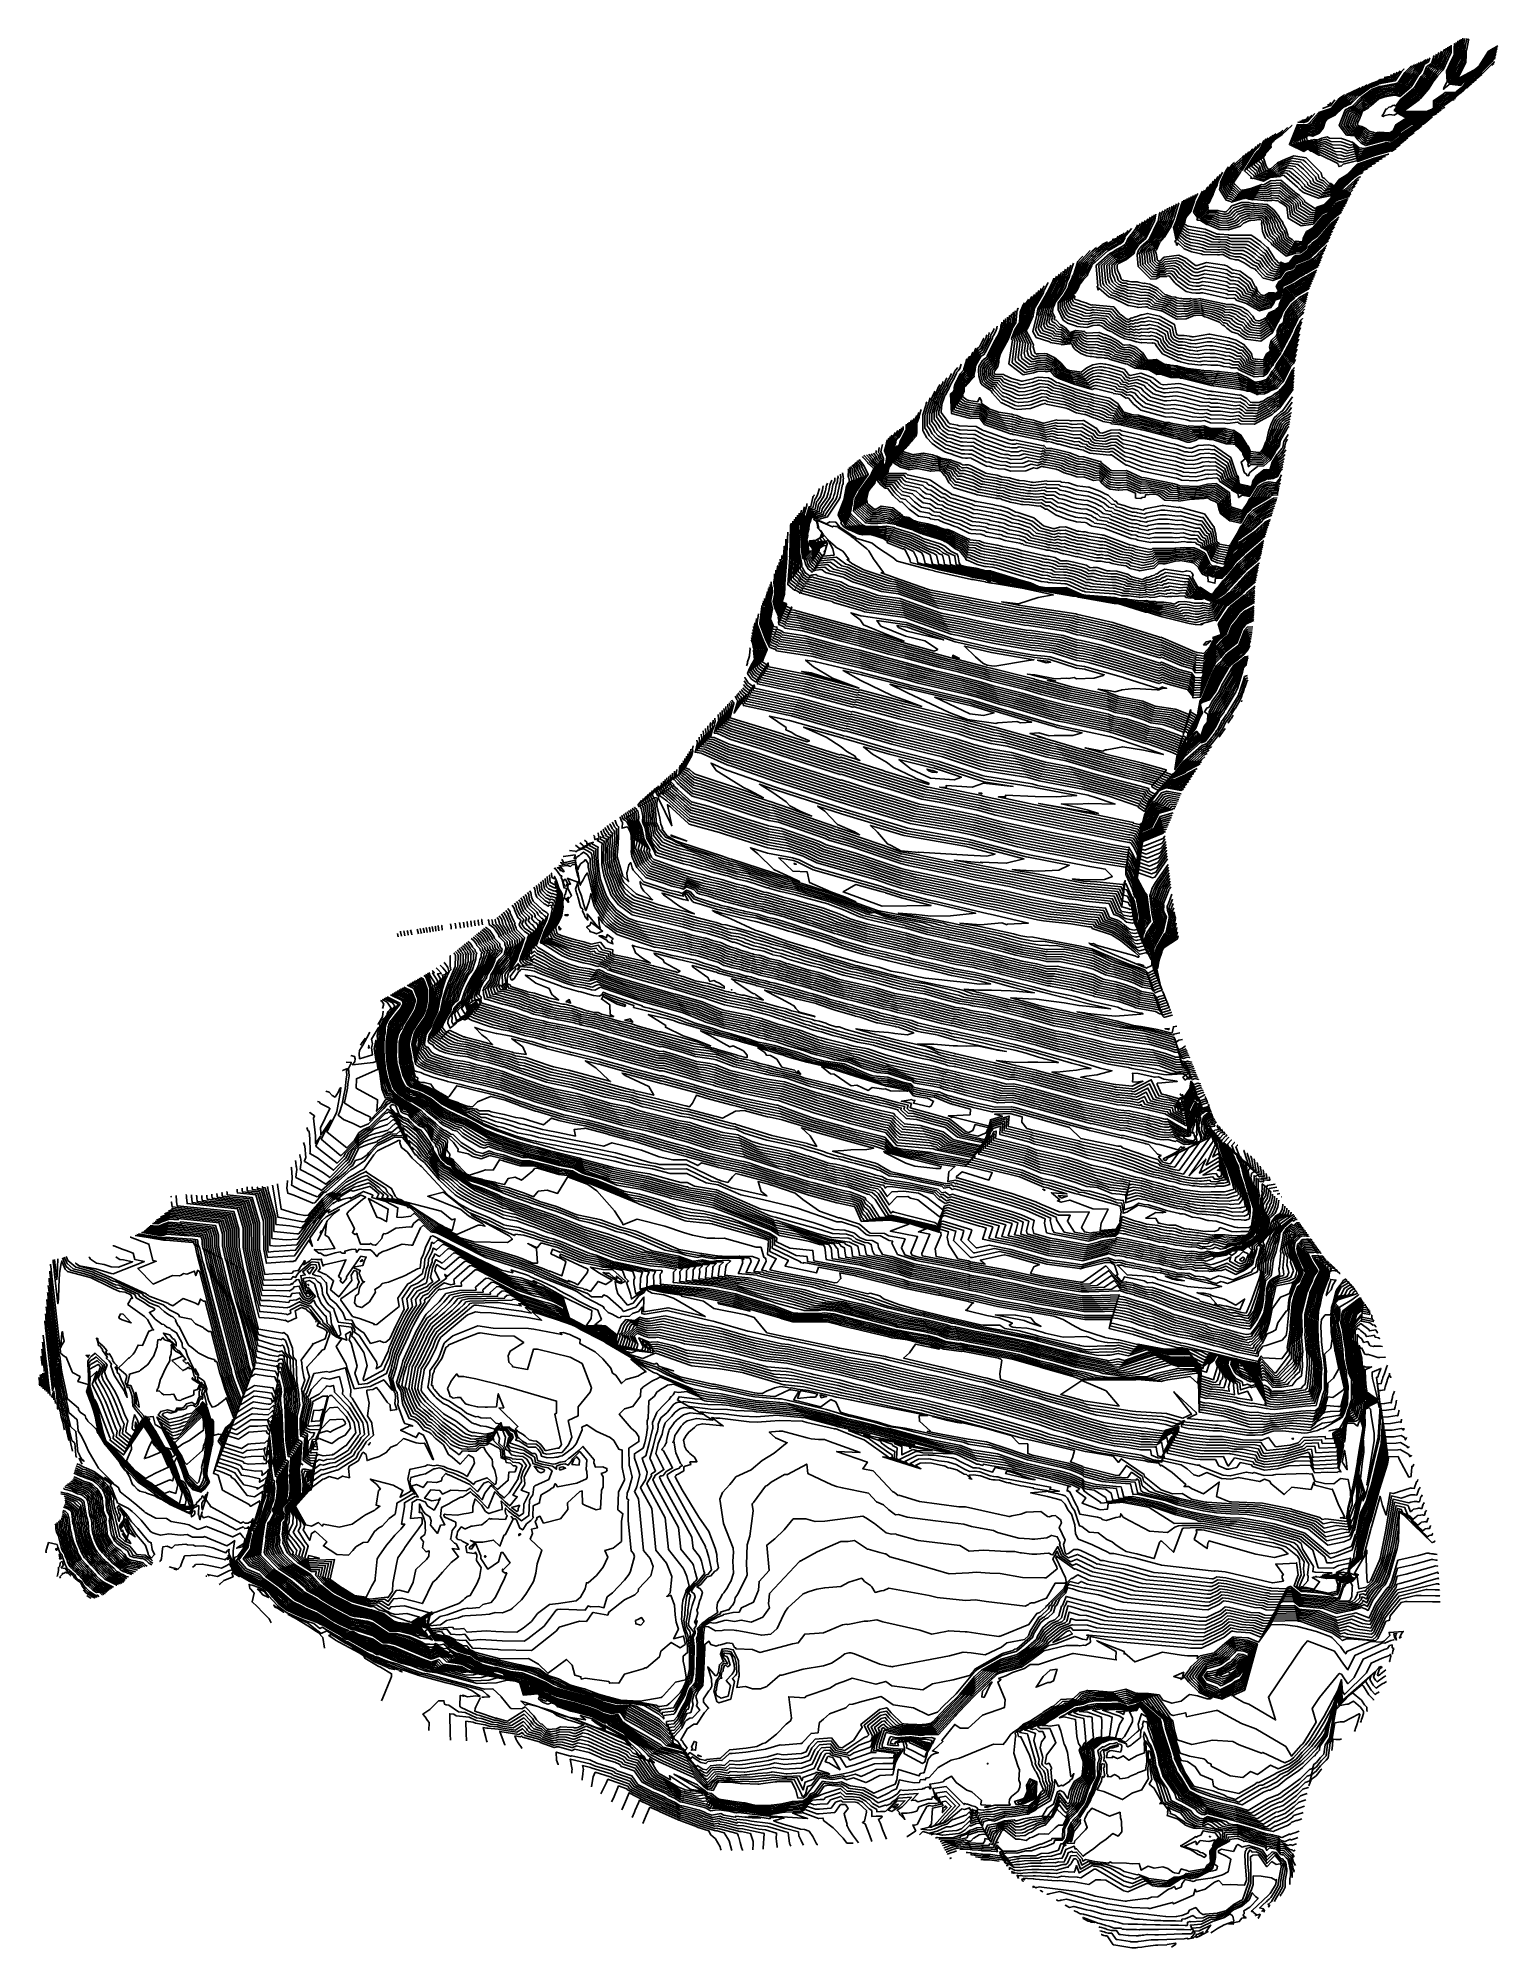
# Model space of a CAD drawing. Header units: millimetres. Extents: x 1157528 to 1158127, y 1280646 to 1281429.
import ezdxf

# ---------------------------------------------------------------- set-up
doc = ezdxf.new("R2010")
doc.units = ezdxf.units.MM
doc.layers.add('OCTUBRE', color=31, linetype='Continuous')

msp = doc.modelspace()

# ---------------------------------------------------------------- linework, layer by layer
at = {"layer": 'OCTUBRE', "flags": 128}
for points, elevation in [([(1158111.49, 1281428.57), (1158111.49, 1281428.57), (1158111.5, 1281428.5), (1158111.48, 1281428.33), (1158111.15, 1281424.74), (1158111.1, 1281422.86), (1158111.07, 1281421.37), (1158110.42, 1281420.14), (1158109.31, 1281418.02), (1158108.04, 1281415.14), (1158108.32, 1281411.68), (1158112, 1281411.2), (1158112.83, 1281412.11), (1158115.2, 1281413.42), (1158117.12, 1281414.48), (1158117.12, 1281414.49), (1158117.13, 1281414.49), (1158117.63, 1281414.77), (1158119.62, 1281415.96), (1158120.04, 1281416.37), (1158122.48, 1281418.75), (1158124.21, 1281421.39), (1158124.66, 1281422.08), (1158125.1, 1281422.31), (1158125.31, 1281422.42), (1158125.58, 1281422.55), (1158126.06, 1281422.8), (1158126.51, 1281423.05)], 223), ([(1158112.18, 1281428.99), (1158112.17, 1281428.88), (1158111.75, 1281424.39), (1158111.72, 1281422.82), (1158111.67, 1281420.97), (1158111.13, 1281419.94), (1158109.74, 1281417.3), (1158108.69, 1281414.89), (1158108.92, 1281412.01), (1158111.98, 1281411.61), (1158112.68, 1281412.37), (1158115.64, 1281414.01), (1158117.24, 1281414.9), (1158117.24, 1281414.9), (1158117.25, 1281414.9), (1158117.67, 1281415.13), (1158119.32, 1281416.13), (1158119.85, 1281416.64), (1158121.88, 1281418.62), (1158124.05, 1281421.93), (1158124.42, 1281422.5), (1158124.79, 1281422.69), (1158124.97, 1281422.78), (1158125.19, 1281422.89), (1158125.59, 1281423.1), (1158126.4, 1281423.55), (1158126.59, 1281423.65), (1158126.65, 1281423.68)], 222.5), ([(1158112.92, 1281429.43), (1158112.8, 1281428.86), (1158112.36, 1281424.05), (1158112.33, 1281422.79), (1158112.27, 1281420.57), (1158111.84, 1281419.74), (1158110.18, 1281416.58), (1158109.34, 1281414.65), (1158109.52, 1281412.35), (1158111.97, 1281412.03), (1158112.53, 1281412.63), (1158116.08, 1281414.6), (1158117.36, 1281415.31), (1158117.36, 1281415.31), (1158117.37, 1281415.31), (1158117.7, 1281415.5), (1158119.02, 1281416.3), (1158119.66, 1281416.91), (1158121.28, 1281418.5), (1158123.89, 1281422.47), (1158124.19, 1281422.92), (1158124.48, 1281423.07), (1158124.62, 1281423.15), (1158124.8, 1281423.24), (1158125.12, 1281423.4), (1158125.77, 1281423.76), (1158125.92, 1281423.84), (1158126.79, 1281424.32)], 222), ([(1158113.7, 1281429.35), (1158113.38, 1281427.74), (1158113.3, 1281427.32), (1158112.97, 1281423.7), (1158112.94, 1281422.76), (1158112.88, 1281420.17), (1158112.55, 1281419.55), (1158110.61, 1281415.85), (1158109.98, 1281414.41), (1158110.12, 1281412.68), (1158111.96, 1281412.44), (1158112.37, 1281412.89), (1158116.52, 1281415.19), (1158117.48, 1281415.72), (1158117.48, 1281415.72), (1158117.49, 1281415.73), (1158117.74, 1281415.87), (1158118.73, 1281416.46), (1158119.47, 1281417.18), (1158120.69, 1281418.37), (1158123.72, 1281423), (1158123.95, 1281423.34), (1158124.17, 1281423.46), (1158124.27, 1281423.51), (1158124.41, 1281423.58), (1158124.65, 1281423.7), (1158125.13, 1281423.97), (1158125.25, 1281424.03), (1158126.18, 1281424.54), (1158126.53, 1281424.74), (1158126.93, 1281424.95)], 221.5), ([(1158114.48, 1281429.28), (1158114.47, 1281429.21), (1158114.45, 1281429.03), (1158114.09, 1281427.28), (1158113.85, 1281426.05), (1158113.79, 1281425.77), (1158113.57, 1281423.36), (1158113.55, 1281422.73), (1158113.48, 1281419.76), (1158113.26, 1281419.35), (1158111.05, 1281415.13), (1158110.63, 1281414.16), (1158110.72, 1281413.01), (1158111.94, 1281412.85), (1158112.22, 1281413.16), (1158116.96, 1281415.78), (1158117.6, 1281416.14), (1158117.6, 1281416.14), (1158117.6, 1281416.14), (1158117.77, 1281416.23), (1158118.43, 1281416.63), (1158119.28, 1281417.45), (1158120.09, 1281418.24), (1158123.56, 1281423.54), (1158123.71, 1281423.76), (1158123.86, 1281423.84), (1158123.93, 1281423.88), (1158124.02, 1281423.92), (1158124.17, 1281424), (1158124.5, 1281424.18), (1158124.58, 1281424.22), (1158125.2, 1281424.56), (1158125.43, 1281424.69), (1158127.06, 1281425.59)], 221), ([(1158115.27, 1281429.2), (1158115.22, 1281428.85), (1158115.21, 1281428.76), (1158115.2, 1281428.67), (1158114.43, 1281424.97), (1158114.31, 1281424.36), (1158114.29, 1281424.22), (1158114.18, 1281423.01), (1158114.17, 1281422.7), (1158114.08, 1281419.36), (1158113.98, 1281419.16), (1158111.48, 1281414.4), (1158111.27, 1281413.92), (1158111.32, 1281413.35), (1158111.93, 1281413.27), (1158112.07, 1281413.42), (1158117.4, 1281416.37), (1158117.72, 1281416.55), (1158117.72, 1281416.55), (1158117.72, 1281416.55), (1158117.81, 1281416.6), (1158118.14, 1281416.8), (1158119.09, 1281417.72), (1158119.49, 1281418.12), (1158123.4, 1281424.07), (1158123.47, 1281424.19), (1158123.55, 1281424.22), (1158123.58, 1281424.24), (1158123.63, 1281424.26), (1158123.7, 1281424.3), (1158123.87, 1281424.39), (1158123.91, 1281424.42), (1158124.21, 1281424.58), (1158124.33, 1281424.65), (1158125.26, 1281425.16), (1158125.88, 1281425.5), (1158127.2, 1281426.23)], 220.5), ([(1158098.44, 1281420.99), (1158098.14, 1281420.03), (1158097.35, 1281419.53), (1158096.6, 1281419.05), (1158096.43, 1281418.65), (1158096.27, 1281418.26), (1158095.77, 1281417.06), (1158095.75, 1281417.03), (1158095.73, 1281416.96), (1158094.96, 1281415.48), (1158094.92, 1281415.41), (1158094.66, 1281415.15), (1158094.65, 1281415.14), (1158094.64, 1281415.14), (1158093.99, 1281414.5), (1158091.74, 1281410.83), (1158091.2, 1281410.03), (1158090.96, 1281409.71), (1158086.79, 1281406.2), (1158086.06, 1281406.36), (1158085.33, 1281406.7), (1158084.99, 1281406.63), (1158084.13, 1281406.52), (1158082.67, 1281406.25), (1158080.56, 1281405.84), (1158078.72, 1281405.28), (1158078.06, 1281405.02), (1158075.18, 1281402.62), (1158074.38, 1281402.04), (1158073.68, 1281401.32), (1158071.86, 1281400.28), (1158071.12, 1281399.51), (1158070.6, 1281398.07), (1158070.23, 1281397.91), (1158069.91, 1281396.75), (1158069.6, 1281396.59), (1158069.18, 1281395.52), (1158068.64, 1281394.13), (1158068.65, 1281393.93), (1158069.32, 1281393.04), (1158070.05, 1281392.97), (1158071.09, 1281392.68), (1158072.54, 1281391.97), (1158072.79, 1281391.64), (1158073.52, 1281391.04), (1158073.8, 1281390.75), (1158074.16, 1281390.56), (1158075.73, 1281390.22), (1158076.54, 1281389.81), (1158078.24, 1281390.26), (1158079.08, 1281390.49), (1158082.37, 1281390.14), (1158082.8, 1281390.1), (1158083.48, 1281390.53), (1158084.53, 1281391.19), (1158084.69, 1281391.54), (1158085.6, 1281393.57), (1158088.62, 1281395.51), (1158089.58, 1281396.13), (1158091.24, 1281396.14), (1158094.38, 1281396.15), (1158096.84, 1281396.15), (1158097.67, 1281396.16), (1158098.06, 1281396.16), (1158099.47, 1281396.52), (1158099.86, 1281396.62), (1158099.86, 1281396.62)], 231), ([(1158099.27, 1281421.36), (1158098.75, 1281419.7), (1158097.39, 1281418.84), (1158097.02, 1281418.6), (1158096.93, 1281418.4), (1158096.85, 1281418.2), (1158096.26, 1281416.8), (1158096.25, 1281416.78), (1158096.24, 1281416.75), (1158095.35, 1281415.03), (1158095.33, 1281414.99), (1158095.03, 1281414.7), (1158095.03, 1281414.69), (1158095.02, 1281414.69), (1158094.7, 1281414.37), (1158092.17, 1281410.25), (1158091.9, 1281409.85), (1158091.63, 1281409.49), (1158086.94, 1281405.54), (1158086.12, 1281405.72), (1158085.29, 1281406.11), (1158084.91, 1281406.02), (1158083.94, 1281405.9), (1158083.21, 1281405.77), (1158080.84, 1281405.31), (1158078.77, 1281404.68), (1158078.44, 1281404.55), (1158075.2, 1281401.84), (1158074.8, 1281401.55), (1158074.01, 1281400.74), (1158071.97, 1281399.57), (1158071.6, 1281399.19), (1158071.01, 1281397.56), (1158070.83, 1281397.48), (1158070.46, 1281396.18), (1158070.32, 1281396.1), (1158069.84, 1281394.9), (1158069.58, 1281394.2), (1158069.58, 1281393.97), (1158069.92, 1281393.52), (1158070.28, 1281393.49), (1158071.45, 1281393.17), (1158073.09, 1281392.37), (1158073.21, 1281392.21), (1158074.03, 1281391.52), (1158074.17, 1281391.38), (1158074.36, 1281391.28), (1158076.12, 1281390.9), (1158077.03, 1281390.44), (1158077.88, 1281390.67), (1158078.82, 1281390.92), (1158082.53, 1281390.53), (1158082.74, 1281390.51), (1158083.09, 1281390.73), (1158084.26, 1281391.47), (1158084.34, 1281391.64), (1158085.37, 1281393.93), (1158088.76, 1281396.11), (1158089.24, 1281396.42), (1158091.11, 1281396.42), (1158094.65, 1281396.44), (1158097.41, 1281396.45), (1158097.83, 1281396.45), (1158098.03, 1281396.45), (1158099.89, 1281396.93), (1158100.11, 1281396.99), (1158100.29, 1281397.03), (1158100.4, 1281397.06)], 230.5), ([(1158101.09, 1281422.32), (1158100.85, 1281421.65), (1158100.64, 1281421.16), (1158100.64, 1281421.16), (1158099.97, 1281419.05), (1158098.24, 1281417.94), (1158098.01, 1281417.7), (1158097.4, 1281416.24), (1158096.79, 1281414.79), (1158096.57, 1281414.5), (1158096.26, 1281414.2), (1158095.96, 1281413.9), (1158095.81, 1281413.66), (1158093.28, 1281409.54), (1158092.91, 1281409.11), (1158092.64, 1281408.75), (1158087.95, 1281404.8), (1158087.35, 1281404.35), (1158085.39, 1281401.62), (1158085.06, 1281401.69), (1158084.65, 1281401.91), (1158084.19, 1281401.77), (1158083.31, 1281401.24), (1158082.53, 1281401.09), (1158081.78, 1281400.47), (1158081.25, 1281400.31), (1158080.11, 1281398.01), (1158079.92, 1281397.85), (1158079.71, 1281397.47), (1158080.31, 1281397.29), (1158080.43, 1281397.51), (1158082.7, 1281398.06), (1158083.72, 1281397.97), (1158084.69, 1281397.81), (1158086.05, 1281398.68), (1158088.99, 1281397), (1158090.86, 1281397), (1158095.19, 1281397.02), (1158097.95, 1281397.03), (1158098.03, 1281397.05), (1158100.12, 1281397.59), (1158100.31, 1281397.67), (1158101.16, 1281398.04), (1158102.15, 1281398.46)], 229.5), ([(1158102.08, 1281422.91), (1158101.59, 1281421.56), (1158101.17, 1281420.6), (1158101.17, 1281420.6), (1158100.58, 1281418.72), (1158099.04, 1281417.74), (1158098.59, 1281417.25), (1158098.05, 1281415.95), (1158097.51, 1281414.66), (1158097.05, 1281414.09), (1158096.78, 1281413.83), (1158096.51, 1281413.56), (1158096.21, 1281413.08), (1158093.96, 1281409.41), (1158093.23, 1281408.56), (1158092.99, 1281408.23), (1158088.82, 1281404.72), (1158087.61, 1281403.83), (1158084.72, 1281399.78), (1158089.08, 1281397.29), (1158090.74, 1281397.29), (1158095.46, 1281397.31), (1158097.91, 1281397.32), (1158098.07, 1281397.36), (1158099.93, 1281397.84), (1158100.31, 1281398), (1158101.06, 1281398.33), (1158103.04, 1281399.18)], 229), ([(1158103.07, 1281423.51), (1158102.34, 1281421.48), (1158101.71, 1281420.04), (1158101.71, 1281420.04), (1158101.19, 1281418.4), (1158099.84, 1281417.53), (1158099.16, 1281416.8), (1158098.69, 1281415.67), (1158098.22, 1281414.54), (1158097.54, 1281413.68), (1158097.3, 1281413.45), (1158097.07, 1281413.21), (1158096.62, 1281412.49), (1158094.65, 1281409.28), (1158093.55, 1281408), (1158093.34, 1281407.72), (1158089.69, 1281404.65), (1158087.88, 1281403.3), (1158085.35, 1281399.76), (1158089.16, 1281397.58), (1158090.61, 1281397.58), (1158095.72, 1281397.6), (1158097.87, 1281397.61), (1158098.11, 1281397.67), (1158099.74, 1281398.09), (1158100.31, 1281398.34), (1158100.97, 1281398.62), (1158103.93, 1281399.9)], 228.5), ([(1158104.14, 1281424.15), (1158103.94, 1281423.77), (1158103.09, 1281421.4), (1158102.25, 1281419.48), (1158102.25, 1281419.48), (1158101.8, 1281418.07), (1158100.65, 1281417.33), (1158099.74, 1281416.35), (1158099.34, 1281415.38), (1158098.93, 1281414.41), (1158098.03, 1281413.27), (1158097.82, 1281413.07), (1158097.62, 1281412.87), (1158097.02, 1281411.9), (1158095.33, 1281409.16), (1158093.87, 1281407.44), (1158093.69, 1281407.2), (1158090.56, 1281404.57), (1158088.15, 1281402.77), (1158085.98, 1281399.74), (1158089.24, 1281397.87), (1158090.49, 1281397.87), (1158095.99, 1281397.89), (1158097.83, 1281397.9), (1158098.15, 1281397.98), (1158099.54, 1281398.34), (1158100.31, 1281398.67), (1158100.88, 1281398.91), (1158103.63, 1281400.11), (1158103.62, 1281400.53), (1158103.6, 1281401.53), (1158104.77, 1281402.32), (1158105.44, 1281402.78), (1158108, 1281404.66), (1158109.07, 1281404.71), (1158109.39, 1281404.72), (1158109.87, 1281404.74)], 228), ([(1158105.38, 1281424.9), (1158105.38, 1281424.89), (1158105.35, 1281424.84), (1158105.08, 1281424.32), (1158104.97, 1281424.11), (1158104.54, 1281423.29), (1158103.84, 1281421.32), (1158102.78, 1281418.92), (1158102.78, 1281418.92), (1158102.41, 1281417.74), (1158101.45, 1281417.13), (1158100.32, 1281415.9), (1158099.98, 1281415.09), (1158099.64, 1281414.28), (1158098.51, 1281412.86), (1158098.34, 1281412.69), (1158098.18, 1281412.52), (1158097.42, 1281411.32), (1158096.02, 1281409.03), (1158094.19, 1281406.89), (1158094.04, 1281406.69), (1158091.43, 1281404.49), (1158088.41, 1281402.25), (1158086.6, 1281399.72), (1158089.33, 1281398.16), (1158090.37, 1281398.16), (1158096.26, 1281398.18), (1158097.8, 1281398.19), (1158098.2, 1281398.29), (1158099.35, 1281398.59), (1158100.31, 1281399), (1158100.78, 1281399.21), (1158103.08, 1281400.2), (1158103.06, 1281401.13), (1158103.04, 1281401.98), (1158104.77, 1281403.15), (1158105.34, 1281403.54), (1158107.53, 1281405.15), (1158109.23, 1281405.22), (1158109.5, 1281405.23), (1158109.96, 1281405.25), (1158111.6, 1281406.67), (1158112.11, 1281407.11), (1158112.35, 1281407.31), (1158112.37, 1281407.34), (1158113.11, 1281407.98), (1158113.26, 1281408.14), (1158113.28, 1281408.15), (1158113.81, 1281408.73), (1158115.29, 1281410.36), (1158116.04, 1281410.76), (1158116.05, 1281410.77), (1158116.06, 1281410.78), (1158117.32, 1281411.48), (1158117.34, 1281411.48), (1158117.35, 1281411.49)], 227.5), ([(1158106.05, 1281425.3), (1158106.03, 1281424.51), (1158106.01, 1281424.47), (1158105.8, 1281424.05), (1158105.49, 1281423.47), (1158105.15, 1281422.82), (1158104.58, 1281421.24), (1158103.32, 1281418.35), (1158103.32, 1281418.35), (1158103.02, 1281417.41), (1158102.25, 1281416.92), (1158100.9, 1281415.45), (1158100.62, 1281414.8), (1158100.35, 1281414.16), (1158099, 1281412.45), (1158098.86, 1281412.31), (1158098.73, 1281412.18), (1158097.83, 1281410.73), (1158096.7, 1281408.9), (1158094.51, 1281406.33), (1158094.39, 1281406.17), (1158092.3, 1281404.41), (1158088.68, 1281401.72), (1158087.23, 1281399.7), (1158089.41, 1281398.45), (1158090.24, 1281398.45), (1158096.53, 1281398.48), (1158097.76, 1281398.48), (1158098.24, 1281398.6), (1158099.16, 1281398.84), (1158100.31, 1281399.34), (1158100.69, 1281399.5), (1158102.52, 1281400.29), (1158102.49, 1281401.73), (1158102.48, 1281402.43), (1158104.76, 1281403.98), (1158105.24, 1281404.3), (1158107.07, 1281405.65), (1158109.39, 1281405.74), (1158109.61, 1281405.75), (1158109.97, 1281405.77), (1158111.29, 1281406.9), (1158111.7, 1281407.25), (1158112.29, 1281407.76), (1158112.31, 1281407.78), (1158112.9, 1281408.29), (1158113.3, 1281408.72), (1158113.31, 1281408.74), (1158113.73, 1281409.2), (1158114.92, 1281410.5), (1158116.16, 1281411.18), (1158116.17, 1281411.18), (1158116.18, 1281411.19), (1158117.36, 1281411.84), (1158118.03, 1281412.25), (1158118.47, 1281412.51)], 227), ([(1158106.73, 1281425.71), (1158106.69, 1281424.13), (1158106.67, 1281424.1), (1158106.51, 1281423.79), (1158106.01, 1281422.83), (1158105.75, 1281422.34), (1158105.33, 1281421.16), (1158103.85, 1281417.79), (1158103.85, 1281417.79), (1158103.63, 1281417.09), (1158103.05, 1281416.72), (1158101.47, 1281415), (1158101.27, 1281414.52), (1158101.07, 1281414.03), (1158099.49, 1281412.03), (1158099.38, 1281411.93), (1158099.28, 1281411.83), (1158098.23, 1281410.14), (1158097.39, 1281408.77), (1158094.83, 1281405.77), (1158094.74, 1281405.65), (1158093.17, 1281404.34), (1158088.94, 1281401.19), (1158087.86, 1281399.67), (1158089.49, 1281398.74), (1158090.12, 1281398.74), (1158096.8, 1281398.77), (1158097.72, 1281398.77), (1158098.28, 1281398.91), (1158098.97, 1281399.09), (1158100.31, 1281399.67), (1158100.59, 1281399.79), (1158101.97, 1281400.39), (1158101.93, 1281402.33), (1158101.92, 1281402.88), (1158104.76, 1281404.81), (1158105.14, 1281405.07), (1158106.6, 1281406.14), (1158109.55, 1281406.26), (1158109.72, 1281406.27), (1158109.99, 1281406.28), (1158110.97, 1281407.13), (1158111.28, 1281407.39), (1158112.23, 1281408.21), (1158112.24, 1281408.22), (1158112.69, 1281408.6), (1158113.33, 1281409.31), (1158113.34, 1281409.32), (1158113.66, 1281409.67), (1158114.55, 1281410.64), (1158116.28, 1281411.59), (1158116.29, 1281411.6), (1158116.3, 1281411.6), (1158117.39, 1281412.21), (1158118.72, 1281413.01), (1158119.59, 1281413.53)], 226.5), ([(1158107.4, 1281426.11), (1158107.34, 1281423.75), (1158107.33, 1281423.72), (1158107.22, 1281423.52), (1158106.53, 1281422.2), (1158106.36, 1281421.87), (1158106.08, 1281421.08), (1158104.39, 1281417.23), (1158104.39, 1281417.23), (1158104.24, 1281416.76), (1158103.86, 1281416.51), (1158102.05, 1281414.55), (1158101.91, 1281414.23), (1158101.78, 1281413.91), (1158099.97, 1281411.62), (1158099.9, 1281411.56), (1158099.84, 1281411.49), (1158098.63, 1281409.56), (1158098.07, 1281408.64), (1158095.15, 1281405.22), (1158095.09, 1281405.14), (1158094.04, 1281404.26), (1158089.21, 1281400.67), (1158088.49, 1281399.65), (1158089.58, 1281399.03), (1158089.99, 1281399.03), (1158097.07, 1281399.06), (1158097.68, 1281399.06), (1158098.32, 1281399.22), (1158098.78, 1281399.34), (1158100.31, 1281400), (1158100.5, 1281400.08), (1158101.42, 1281400.48), (1158101.37, 1281402.93), (1158101.36, 1281403.33), (1158104.75, 1281405.63), (1158105.04, 1281405.83), (1158106.13, 1281406.63), (1158109.72, 1281406.78), (1158109.82, 1281406.78), (1158110, 1281406.79), (1158110.66, 1281407.36), (1158110.87, 1281407.53), (1158112.17, 1281408.66), (1158112.18, 1281408.66), (1158112.48, 1281408.92), (1158113.37, 1281409.89), (1158113.37, 1281409.9), (1158113.58, 1281410.13), (1158114.18, 1281410.78), (1158116.4, 1281412), (1158116.41, 1281412.01), (1158116.42, 1281412.02), (1158117.43, 1281412.57), (1158119.42, 1281413.77), (1158120.07, 1281414.17), (1158120.66, 1281414.5)], 226), ([(1158108.05, 1281426.5), (1158108.07, 1281426.18), (1158108.03, 1281424.88), (1158108, 1281423.36), (1158107.99, 1281423.35), (1158107.94, 1281423.25), (1158107.05, 1281421.56), (1158106.96, 1281421.39), (1158106.82, 1281421), (1158104.93, 1281416.67), (1158104.93, 1281416.67), (1158104.85, 1281416.43), (1158104.66, 1281416.31), (1158102.63, 1281414.1), (1158102.56, 1281413.94), (1158102.49, 1281413.78), (1158100.46, 1281411.21), (1158100.42, 1281411.18), (1158100.39, 1281411.14), (1158099.04, 1281408.97), (1158098.76, 1281408.51), (1158095.47, 1281404.66), (1158095.44, 1281404.62), (1158094.92, 1281404.18), (1158089.48, 1281400.14), (1158089.12, 1281399.63), (1158089.66, 1281399.32), (1158089.87, 1281399.32), (1158097.34, 1281399.35), (1158097.64, 1281399.35), (1158098.36, 1281399.53), (1158098.59, 1281399.59), (1158100.31, 1281400.34), (1158100.4, 1281400.38), (1158100.86, 1281400.58), (1158100.8, 1281403.54), (1158100.8, 1281403.79), (1158104.75, 1281406.46), (1158104.94, 1281406.59), (1158105.66, 1281407.12), (1158109.88, 1281407.3), (1158109.93, 1281407.3), (1158110.02, 1281407.3), (1158110.35, 1281407.59), (1158110.45, 1281407.68), (1158112.11, 1281409.1), (1158112.11, 1281409.11), (1158112.26, 1281409.23), (1158113.4, 1281410.48), (1158113.4, 1281410.48), (1158113.51, 1281410.6), (1158113.81, 1281410.92), (1158116.52, 1281412.42), (1158116.53, 1281412.42), (1158116.54, 1281412.43), (1158117.46, 1281412.94), (1158120.11, 1281414.53), (1158120.44, 1281414.73), (1158120.8, 1281414.94), (1158120.95, 1281415.04), (1158121.1, 1281415.13), (1158121.32, 1281415.35), (1158122.8, 1281416.79), (1158124.78, 1281418.72), (1158124.98, 1281418.91), (1158125, 1281418.93), (1158125.02, 1281418.94), (1158125.04, 1281418.95), (1158125.05, 1281418.96), (1158125.1, 1281419.01), (1158125.11, 1281419.02), (1158125.12, 1281419.03), (1158125.18, 1281419.08), (1158125.25, 1281419.14), (1158125.26, 1281419.15), (1158125.43, 1281419.31), (1158125.74, 1281419.67), (1158125.78, 1281419.72)], 225.5), ([(1158109.34, 1281427.28), (1158109.36, 1281427.19), (1158109.36, 1281427.19), (1158109.37, 1281427.09), (1158109.4, 1281426.89), (1158109.42, 1281426.71), (1158109.42, 1281426.67), (1158109.33, 1281425.77), (1158109.26, 1281422.95), (1158109.25, 1281422.58), (1158108.28, 1281420.72), (1158108, 1281420.2), (1158106.11, 1281415.86), (1158106.46, 1281411.48), (1158106.15, 1281411.14), (1158105.36, 1281409.55), (1158105.23, 1281409.39), (1158104.93, 1281408.4), (1158105.75, 1281409.22), (1158107.09, 1281410.33), (1158107.37, 1281410.57), (1158112.04, 1281409.96), (1158113.28, 1281411.33), (1158113.88, 1281411.65), (1158116.76, 1281413.24), (1158116.77, 1281413.25), (1158116.77, 1281413.25), (1158117.53, 1281413.67), (1158120.5, 1281415.46), (1158120.61, 1281415.57), (1158124.27, 1281419.13), (1158124.7, 1281419.79), (1158125.38, 1281420.82), (1158126.04, 1281421.16), (1158126.1, 1281421.19)], 224.5), ([(1158110.06, 1281427.71), (1158110.06, 1281427.67), (1158110.11, 1281427.31), (1158110.11, 1281427.22), (1158109.94, 1281425.42), (1158109.88, 1281422.92), (1158109.86, 1281422.18), (1158108.99, 1281420.53), (1158108.44, 1281419.47), (1158106.75, 1281415.62), (1158107.12, 1281411.02), (1158112.02, 1281410.38), (1158113.13, 1281411.59), (1158114.32, 1281412.24), (1158116.88, 1281413.66), (1158116.88, 1281413.66), (1158116.89, 1281413.67), (1158117.57, 1281414.04), (1158120.21, 1281415.63), (1158120.42, 1281415.84), (1158123.67, 1281419), (1158124.54, 1281420.32), (1158125.14, 1281421.24), (1158125.72, 1281421.54), (1158126.01, 1281421.69), (1158126.24, 1281421.8)], 224), ([(1158110.77, 1281428.14), (1158110.77, 1281428.14), (1158110.81, 1281427.9), (1158110.79, 1281427.77), (1158110.54, 1281425.08), (1158110.49, 1281422.89), (1158110.46, 1281421.78), (1158109.71, 1281420.33), (1158108.87, 1281418.75), (1158107.4, 1281415.38), (1158107.72, 1281411.35), (1158112.01, 1281410.79), (1158112.98, 1281411.85), (1158114.76, 1281412.83), (1158117, 1281414.07), (1158117, 1281414.07), (1158117.01, 1281414.08), (1158117.6, 1281414.4), (1158119.91, 1281415.8), (1158120.23, 1281416.11), (1158123.08, 1281418.88), (1158124.38, 1281420.86), (1158124.9, 1281421.66), (1158125.41, 1281421.92), (1158125.66, 1281422.05), (1158125.97, 1281422.21), (1158126.37, 1281422.42)], 223.5), ([(1158084.76, 1281415.02), (1158084.74, 1281414.99), (1158084.01, 1281413.91), (1158083.65, 1281413.27), (1158081.28, 1281412.84), (1158081.27, 1281412.84), (1158081.24, 1281412.83), (1158079.33, 1281412.48), (1158079.27, 1281412.47), (1158078.05, 1281411.5), (1158076.49, 1281410.9), (1158075.56, 1281410.53), (1158075.49, 1281410.51), (1158074.5, 1281410.12), (1158072.96, 1281409.01), (1158071.01, 1281407.59), (1158071.01, 1281407.59), (1158070.56, 1281407.26), (1158068.1, 1281406.13), (1158066.08, 1281404.04), (1158066.08, 1281404.04), (1158066.08, 1281404.04), (1158065.88, 1281403.84), (1158064.84, 1281403.4), (1158064.78, 1281403.38), (1158064.07, 1281402.89), (1158063.09, 1281402.37), (1158063.09, 1281402.37), (1158061.81, 1281400.73), (1158060.03, 1281399.06), (1158058.32, 1281398.17), (1158056.14, 1281397.4), (1158055.84, 1281397.13), (1158055.61, 1281396.71), (1158054.21, 1281395.1), (1158053.68, 1281393.44), (1158052.59, 1281392.02), (1158050.84, 1281391.24), (1158050.53, 1281391), (1158049.37, 1281391.22), (1158048.75, 1281391.16), (1158047.55, 1281391.19), (1158047.55, 1281391.19), (1158046.09, 1281387.56), (1158046.24, 1281386.89), (1158048.87, 1281385.66), (1158049.57, 1281386.09), (1158050.15, 1281385.69), (1158050.65, 1281385.91), (1158051.6, 1281386.04), (1158052.07, 1281386.01), (1158053.39, 1281385.24), (1158054.6, 1281385.83), (1158056.06, 1281386.16), (1158059.9, 1281384.3), (1158062.94, 1281384.13), (1158063.76, 1281383.9), (1158065.59, 1281383.23), (1158068.2, 1281383.94), (1158070.05, 1281382.34), (1158070.72, 1281382.28), (1158071.36, 1281382.13), (1158074.19, 1281383.16), (1158079.28, 1281384.53), (1158082.12, 1281385.3), (1158083.4, 1281385.17), (1158083.46, 1281385.16), (1158085.67, 1281386.56), (1158087.29, 1281387.58), (1158087.57, 1281387.76), (1158087.73, 1281387.86), (1158087.9, 1281388.24), (1158088.29, 1281389.11), (1158088.37, 1281389.29), (1158090.87, 1281390.91), (1158091.08, 1281391.04), (1158091.24, 1281391.15), (1158091.33, 1281391.2), (1158093.56, 1281392.66), (1158093.59, 1281392.66), (1158094.95, 1281392.67), (1158095.17, 1281392.67), (1158095.2, 1281392.67)], 237), ([(1158085.9, 1281415.52), (1158085.89, 1281415.5), (1158085.86, 1281415.45), (1158084.42, 1281413.3), (1158084.15, 1281412.82), (1158080.55, 1281412.16), (1158080.54, 1281412.16), (1158080.51, 1281412.15), (1158079.08, 1281411.89), (1158079.04, 1281411.88), (1158078.12, 1281411.16), (1158076.95, 1281410.7), (1158075.42, 1281410.11), (1158075.38, 1281410.09), (1158074.63, 1281409.8), (1158073.48, 1281408.96), (1158071.01, 1281407.17), (1158071.01, 1281407.17), (1158070.67, 1281406.93), (1158068.83, 1281406.07), (1158066.39, 1281403.56), (1158066.39, 1281403.56), (1158066.39, 1281403.56), (1158066.24, 1281403.41), (1158065, 1281402.89), (1158064.96, 1281402.87), (1158064.42, 1281402.5), (1158063.28, 1281401.89), (1158063.28, 1281401.89), (1158062.32, 1281400.67), (1158060.24, 1281398.71), (1158058.24, 1281397.67), (1158056.61, 1281397.1), (1158056.26, 1281396.78), (1158055.99, 1281396.29), (1158054.94, 1281395.09), (1158054.32, 1281393.14), (1158053.05, 1281391.5), (1158051.01, 1281390.58), (1158050.78, 1281390.4), (1158049.42, 1281390.66), (1158048.96, 1281390.61), (1158048.06, 1281390.64), (1158048.06, 1281390.64), (1158046.97, 1281387.92), (1158047.14, 1281387.11), (1158049.12, 1281386.19), (1158049.63, 1281386.51), (1158050.07, 1281386.21), (1158050.66, 1281386.47), (1158051.76, 1281386.62), (1158052.31, 1281386.59), (1158053.3, 1281386.01), (1158054.72, 1281386.69), (1158056.42, 1281387.08), (1158059.3, 1281385.69), (1158062.96, 1281385.49), (1158063.96, 1281385.21), (1158066.16, 1281384.39), (1158067.99, 1281384.89), (1158070.15, 1281383.03), (1158070.93, 1281382.96), (1158071.68, 1281382.79), (1158073.8, 1281383.56), (1158079.74, 1281385.15), (1158081.87, 1281385.73), (1158083.36, 1281385.58), (1158083.41, 1281385.57), (1158085.07, 1281386.62), (1158087.13, 1281387.93), (1158087.35, 1281388.06), (1158087.46, 1281388.14), (1158087.59, 1281388.42), (1158088.08, 1281389.51), (1158088.14, 1281389.64), (1158091.21, 1281391.63), (1158091.37, 1281391.73), (1158091.49, 1281391.81), (1158091.56, 1281391.86), (1158093.23, 1281392.95), (1158093.25, 1281392.95), (1158095.31, 1281392.96), (1158095.47, 1281392.96), (1158095.55, 1281392.96)], 236.5), ([(1158087.18, 1281416.06), (1158086.99, 1281415.91), (1158085.84, 1281414.19), (1158084.83, 1281412.69), (1158084.64, 1281412.37), (1158079.82, 1281411.48), (1158079.81, 1281411.48), (1158079.79, 1281411.48), (1158078.84, 1281411.3), (1158078.81, 1281411.29), (1158078.2, 1281410.81), (1158077.42, 1281410.51), (1158075.29, 1281409.68), (1158075.26, 1281409.67), (1158074.76, 1281409.47), (1158073.99, 1281408.92), (1158071.01, 1281406.75), (1158071.01, 1281406.75), (1158070.79, 1281406.59), (1158069.56, 1281406.02), (1158066.7, 1281403.07), (1158066.7, 1281403.07), (1158066.7, 1281403.07), (1158066.6, 1281402.97), (1158065.16, 1281402.37), (1158065.13, 1281402.36), (1158064.77, 1281402.11), (1158063.47, 1281401.42), (1158063.47, 1281401.42), (1158062.83, 1281400.6), (1158060.45, 1281398.36), (1158058.17, 1281397.18), (1158057.08, 1281396.8), (1158056.68, 1281396.43), (1158056.38, 1281395.88), (1158055.68, 1281395.07), (1158054.96, 1281392.85), (1158053.51, 1281390.97), (1158051.18, 1281389.92), (1158051.02, 1281389.8), (1158049.48, 1281390.1), (1158049.17, 1281390.07), (1158048.57, 1281390.08), (1158048.57, 1281390.08), (1158047.84, 1281388.27), (1158048.04, 1281387.33), (1158049.36, 1281386.72), (1158049.7, 1281386.94), (1158049.99, 1281386.74), (1158050.66, 1281387.03), (1158051.93, 1281387.21), (1158052.56, 1281387.17), (1158053.22, 1281386.78), (1158054.84, 1281387.56), (1158056.78, 1281388.01), (1158058.7, 1281387.08), (1158062.99, 1281386.85), (1158064.15, 1281386.51), (1158066.73, 1281385.56), (1158067.77, 1281385.85), (1158070.25, 1281383.72), (1158071.14, 1281383.63), (1158071.99, 1281383.44), (1158073.41, 1281383.96), (1158080.19, 1281385.78), (1158081.61, 1281386.17), (1158083.32, 1281385.99), (1158083.35, 1281385.99), (1158084.46, 1281386.68), (1158086.97, 1281388.27), (1158087.12, 1281388.36), (1158087.2, 1281388.41), (1158087.28, 1281388.6), (1158087.87, 1281389.91), (1158087.91, 1281390), (1158091.55, 1281392.36), (1158091.65, 1281392.43), (1158091.74, 1281392.48), (1158091.78, 1281392.51), (1158092.9, 1281393.24), (1158092.91, 1281393.24), (1158095.67, 1281393.25), (1158095.78, 1281393.25), (1158095.89, 1281393.25)], 236), ([(1158088.77, 1281416.75), (1158088.7, 1281416.68), (1158088.69, 1281416.67), (1158088.14, 1281416.12), (1158087.88, 1281415.88), (1158087.66, 1281415.7), (1158086.31, 1281413.69), (1158085.74, 1281412.83), (1158085.24, 1281412.08), (1158085.14, 1281411.91), (1158079.08, 1281410.8), (1158079.08, 1281410.8), (1158079.07, 1281410.8), (1158078.59, 1281410.71), (1158078.58, 1281410.71), (1158078.27, 1281410.47), (1158077.88, 1281410.31), (1158075.16, 1281409.25), (1158075.14, 1281409.25), (1158074.89, 1281409.15), (1158074.51, 1281408.87), (1158071.01, 1281406.34), (1158071.01, 1281406.34), (1158070.9, 1281406.25), (1158070.29, 1281405.97), (1158067.01, 1281402.59), (1158067.01, 1281402.59), (1158067.01, 1281402.59), (1158066.96, 1281402.54), (1158065.32, 1281401.85), (1158065.31, 1281401.85), (1158065.13, 1281401.73), (1158063.66, 1281400.94), (1158063.66, 1281400.94), (1158063.34, 1281400.54), (1158060.66, 1281398.02), (1158058.09, 1281396.69), (1158057.55, 1281396.49), (1158057.1, 1281396.08), (1158056.76, 1281395.46), (1158056.41, 1281395.06), (1158055.6, 1281392.56), (1158053.97, 1281390.44), (1158051.35, 1281389.26), (1158051.27, 1281389.2), (1158049.53, 1281389.54), (1158049.37, 1281389.52), (1158049.07, 1281389.53), (1158049.07, 1281389.53), (1158048.71, 1281388.62), (1158048.94, 1281387.56), (1158049.6, 1281387.25), (1158049.77, 1281387.36), (1158049.92, 1281387.26), (1158050.67, 1281387.59), (1158052.09, 1281387.79), (1158052.8, 1281387.75), (1158053.13, 1281387.55), (1158054.95, 1281388.43), (1158057.14, 1281388.93), (1158058.1, 1281388.47), (1158063.02, 1281388.2), (1158064.35, 1281387.82), (1158067.31, 1281386.73), (1158067.56, 1281386.8), (1158070.34, 1281384.41), (1158071.35, 1281384.31), (1158072.31, 1281384.1), (1158073.02, 1281384.35), (1158080.65, 1281386.4), (1158081.36, 1281386.6), (1158083.28, 1281386.4), (1158083.3, 1281386.4), (1158083.85, 1281386.75), (1158086.82, 1281388.62), (1158086.89, 1281388.67), (1158086.93, 1281388.69), (1158086.97, 1281388.79), (1158087.66, 1281390.31), (1158087.68, 1281390.36), (1158091.89, 1281393.09), (1158091.94, 1281393.12), (1158091.98, 1281393.15), (1158092.01, 1281393.16), (1158092.56, 1281393.53), (1158092.57, 1281393.53), (1158096.03, 1281393.54), (1158096.09, 1281393.54), (1158096.23, 1281393.54)], 235.5), ([(1158091.74, 1281418.02), (1158091.73, 1281418.01), (1158091.39, 1281417.68), (1158089.05, 1281415.37), (1158088.77, 1281414.91), (1158086.34, 1281411.28), (1158086.31, 1281411.24), (1158085.79, 1281410.8), (1158085.69, 1281410.82), (1158085.6, 1281410.87), (1158085.56, 1281410.86), (1158085.45, 1281410.84), (1158078.89, 1281409.64), (1158078.62, 1281409.59), (1158078.39, 1281409.52), (1158075.4, 1281408.35), (1158075.04, 1281408.05), (1158071.43, 1281405.43), (1158071.35, 1281405.34), (1158071.12, 1281405.21), (1158067.79, 1281401.78), (1158067.73, 1281401.6), (1158066.07, 1281400.91), (1158066.03, 1281400.77), (1158064.57, 1281399.98), (1158064.51, 1281399.85), (1158062.13, 1281393.63), (1158062.13, 1281393.62), (1158065.14, 1281389.62), (1158068.41, 1281389.3), (1158068.54, 1281389.27), (1158068.73, 1281389.18), (1158069.84, 1281387.69), (1158069.91, 1281387.63), (1158071.19, 1281386.33), (1158072.82, 1281385.48), (1158073.01, 1281385.43), (1158073.11, 1281385.38), (1158080.75, 1281387.43), (1158080.85, 1281387.46), (1158081.26, 1281387.42), (1158083.18, 1281387.22), (1158086.26, 1281389.16), (1158086.4, 1281389.25), (1158087.1, 1281390.82), (1158087.22, 1281391.07), (1158087.59, 1281391.31), (1158091.9, 1281394.11), (1158092.11, 1281394.11), (1158092.5, 1281394.11), (1158092.81, 1281394.11), (1158096.55, 1281394.12), (1158096.76, 1281394.12), (1158096.9, 1281394.12), (1158096.92, 1281394.12)], 234.5), ([(1158092.71, 1281418.45), (1158092.64, 1281418.27), (1158092.6, 1281418.19), (1158092.43, 1281417.88), (1158092.41, 1281417.85), (1158092.37, 1281417.81), (1158092.36, 1281417.81), (1158089.75, 1281415.24), (1158089.19, 1281414.33), (1158087.03, 1281411.1), (1158086.97, 1281411.02), (1158085.93, 1281410.15), (1158085.75, 1281410.19), (1158085.56, 1281410.27), (1158085.48, 1281410.25), (1158085.26, 1281410.23), (1158079.43, 1281409.15), (1158078.9, 1281409.05), (1158078.44, 1281408.91), (1158075.78, 1281407.88), (1158075.06, 1281407.28), (1158071.85, 1281404.95), (1158071.68, 1281404.77), (1158071.23, 1281404.51), (1158068.27, 1281401.46), (1158068.14, 1281401.1), (1158066.67, 1281400.48), (1158066.59, 1281400.19), (1158065.28, 1281399.5), (1158065.18, 1281399.23), (1158063.06, 1281393.7), (1158063.06, 1281393.67), (1158065.74, 1281390.11), (1158068.65, 1281389.83), (1158068.91, 1281389.76), (1158069.27, 1281389.58), (1158070.26, 1281388.26), (1158070.43, 1281388.12), (1158071.56, 1281386.96), (1158073.01, 1281386.2), (1158073.4, 1281386.12), (1158073.6, 1281386.01), (1158080.39, 1281387.84), (1158080.6, 1281387.89), (1158081.42, 1281387.81), (1158083.13, 1281387.63), (1158085.87, 1281389.36), (1158086.13, 1281389.52), (1158086.76, 1281390.92), (1158086.98, 1281391.43), (1158087.74, 1281391.91), (1158091.57, 1281394.4), (1158091.98, 1281394.4), (1158092.77, 1281394.4), (1158093.38, 1281394.4), (1158096.71, 1281394.41), (1158097.12, 1281394.41), (1158097.23, 1281394.42), (1158097.26, 1281394.42)], 234), ([(1158093.46, 1281418.78), (1158093.35, 1281418.54), (1158093.3, 1281418.4), (1158093.25, 1281418.28), (1158093.15, 1281418.05), (1158092.99, 1281417.74), (1158092.85, 1281417.47), (1158092.78, 1281417.4), (1158092.75, 1281417.37), (1158092.74, 1281417.37), (1158090.46, 1281415.12), (1158089.62, 1281413.75), (1158087.73, 1281410.92), (1158087.64, 1281410.8), (1158086.07, 1281409.49), (1158085.8, 1281409.55), (1158085.53, 1281409.68), (1158085.4, 1281409.65), (1158085.07, 1281409.61), (1158079.97, 1281408.67), (1158079.18, 1281408.52), (1158078.49, 1281408.31), (1158076.16, 1281407.4), (1158075.08, 1281406.5), (1158072.27, 1281404.46), (1158072.01, 1281404.19), (1158071.33, 1281403.8), (1158068.74, 1281401.13), (1158068.55, 1281400.59), (1158067.26, 1281400.05), (1158067.14, 1281399.62), (1158066, 1281399.01), (1158065.84, 1281398.61), (1158063.99, 1281393.77), (1158063.99, 1281393.71), (1158066.34, 1281390.6), (1158068.88, 1281390.35), (1158069.27, 1281390.24), (1158069.82, 1281389.98), (1158070.68, 1281388.82), (1158070.94, 1281388.6), (1158071.93, 1281387.59), (1158073.2, 1281386.93), (1158073.79, 1281386.8), (1158074.09, 1281386.65), (1158080.03, 1281388.24), (1158080.34, 1281388.33), (1158081.58, 1281388.2), (1158083.07, 1281388.04), (1158085.47, 1281389.55), (1158085.86, 1281389.8), (1158086.41, 1281391.02), (1158086.75, 1281391.79), (1158087.89, 1281392.51), (1158091.24, 1281394.68), (1158091.86, 1281394.69), (1158093.04, 1281394.69), (1158093.96, 1281394.69), (1158096.87, 1281394.7), (1158097.48, 1281394.71), (1158097.55, 1281394.71), (1158097.61, 1281394.71)], 233.5), ([(1158094.2, 1281419.11), (1158093.94, 1281418.48), (1158093.79, 1281418.14), (1158093.75, 1281418.03), (1158093.67, 1281417.84), (1158093.38, 1281417.29), (1158093.26, 1281417.06), (1158093.16, 1281416.95), (1158093.13, 1281416.92), (1158093.12, 1281416.92), (1158091.17, 1281415), (1158090.04, 1281413.16), (1158088.42, 1281410.75), (1158088.3, 1281410.58), (1158086.22, 1281408.83), (1158085.85, 1281408.91), (1158085.49, 1281409.08), (1158085.32, 1281409.05), (1158084.89, 1281408.99), (1158080.51, 1281408.19), (1158079.46, 1281407.98), (1158078.54, 1281407.7), (1158076.54, 1281406.93), (1158075.1, 1281405.72), (1158072.7, 1281403.98), (1158072.35, 1281403.62), (1158071.44, 1281403.1), (1158069.22, 1281400.81), (1158068.96, 1281400.09), (1158067.86, 1281399.63), (1158067.7, 1281399.05), (1158066.72, 1281398.53), (1158066.51, 1281397.99), (1158064.92, 1281393.84), (1158064.92, 1281393.75), (1158066.93, 1281391.08), (1158069.11, 1281390.87), (1158069.64, 1281390.73), (1158070.36, 1281390.38), (1158071.1, 1281389.39), (1158071.46, 1281389.09), (1158072.31, 1281388.22), (1158073.39, 1281387.65), (1158074.18, 1281387.49), (1158074.58, 1281387.28), (1158079.67, 1281388.65), (1158080.09, 1281388.76), (1158081.74, 1281388.59), (1158083.02, 1281388.45), (1158085.07, 1281389.75), (1158085.6, 1281390.08), (1158086.07, 1281391.13), (1158086.52, 1281392.14), (1158088.03, 1281393.11), (1158090.9, 1281394.97), (1158091.73, 1281394.98), (1158093.31, 1281394.98), (1158094.53, 1281394.99), (1158097.03, 1281394.99), (1158097.84, 1281395), (1158097.88, 1281395), (1158097.95, 1281395)], 233), ([(1158094.95, 1281419.44), (1158094.93, 1281419.41), (1158094.52, 1281418.43), (1158094.29, 1281417.87), (1158094.25, 1281417.78), (1158094.18, 1281417.62), (1158093.78, 1281416.84), (1158093.67, 1281416.64), (1158093.53, 1281416.5), (1158093.51, 1281416.48), (1158093.5, 1281416.48), (1158091.87, 1281414.87), (1158090.47, 1281412.58), (1158089.12, 1281410.57), (1158088.97, 1281410.36), (1158086.36, 1281408.17), (1158085.91, 1281408.27), (1158085.45, 1281408.49), (1158085.23, 1281408.44), (1158084.7, 1281408.37), (1158081.05, 1281407.7), (1158079.73, 1281407.45), (1158078.58, 1281407.1), (1158076.92, 1281406.45), (1158075.12, 1281404.95), (1158073.12, 1281403.49), (1158072.68, 1281403.04), (1158071.54, 1281402.39), (1158069.7, 1281400.49), (1158069.37, 1281399.58), (1158068.45, 1281399.2), (1158068.25, 1281398.47), (1158067.44, 1281398.04), (1158067.18, 1281397.37), (1158065.85, 1281393.92), (1158065.85, 1281393.8), (1158067.53, 1281391.57), (1158069.35, 1281391.4), (1158070, 1281391.22), (1158070.91, 1281390.78), (1158071.52, 1281389.95), (1158071.97, 1281389.58), (1158072.68, 1281388.85), (1158073.59, 1281388.38), (1158074.56, 1281388.17), (1158075.07, 1281387.91), (1158079.31, 1281389.05), (1158079.84, 1281389.19), (1158081.9, 1281388.98), (1158082.96, 1281388.86), (1158084.68, 1281389.95), (1158085.33, 1281390.36), (1158085.72, 1281391.23), (1158086.29, 1281392.5), (1158088.18, 1281393.71), (1158090.57, 1281395.26), (1158091.61, 1281395.27), (1158093.58, 1281395.27), (1158095.11, 1281395.28), (1158097.19, 1281395.29), (1158098.18, 1281395.29), (1158098.21, 1281395.3), (1158098.22, 1281395.3), (1158098.34, 1281395.33)], 232.5), ([(1158095.69, 1281419.77), (1158095.43, 1281419.16), (1158095.1, 1281418.37), (1158094.78, 1281417.6), (1158094.75, 1281417.53), (1158094.7, 1281417.4), (1158094.17, 1281416.39), (1158094.09, 1281416.23), (1158093.91, 1281416.05), (1158093.89, 1281416.03), (1158093.88, 1281416.03), (1158092.58, 1281414.75), (1158090.89, 1281412), (1158089.81, 1281410.39), (1158089.63, 1281410.15), (1158086.51, 1281407.51), (1158085.96, 1281407.63), (1158085.41, 1281407.89), (1158085.15, 1281407.84), (1158084.51, 1281407.76), (1158081.59, 1281407.22), (1158080.01, 1281406.91), (1158078.63, 1281406.49), (1158077.3, 1281405.98), (1158075.14, 1281404.17), (1158073.54, 1281403.01), (1158073.01, 1281402.47), (1158071.65, 1281401.69), (1158070.17, 1281400.16), (1158069.78, 1281399.08), (1158069.04, 1281398.77), (1158068.8, 1281397.9), (1158068.16, 1281397.56), (1158067.84, 1281396.75), (1158066.78, 1281393.99), (1158066.79, 1281393.84), (1158068.13, 1281392.06), (1158069.58, 1281391.92), (1158070.36, 1281391.71), (1158071.45, 1281391.17), (1158071.95, 1281390.51), (1158072.49, 1281390.06), (1158073.05, 1281389.49), (1158073.78, 1281389.11), (1158074.95, 1281388.85), (1158075.56, 1281388.54), (1158078.96, 1281389.45), (1158079.58, 1281389.62), (1158082.06, 1281389.36), (1158082.91, 1281389.28), (1158084.28, 1281390.14), (1158085.06, 1281390.64), (1158085.38, 1281391.33), (1158086.06, 1281392.86), (1158088.32, 1281394.31), (1158090.24, 1281395.55), (1158091.49, 1281395.56), (1158093.84, 1281395.56), (1158095.69, 1281395.57), (1158097.35, 1281395.58), (1158098.14, 1281395.58), (1158098.63, 1281395.7), (1158098.76, 1281395.74), (1158098.85, 1281395.76)], 232), ([(1158097.61, 1281420.62), (1158097.53, 1281420.36), (1158097.31, 1281420.22), (1158096.18, 1281419.5), (1158095.93, 1281418.9), (1158095.69, 1281418.31), (1158095.27, 1281417.33), (1158095.25, 1281417.28), (1158095.21, 1281417.18), (1158094.56, 1281415.94), (1158094.5, 1281415.82), (1158094.28, 1281415.6), (1158094.27, 1281415.59), (1158094.26, 1281415.59), (1158093.29, 1281414.62), (1158091.32, 1281411.42), (1158090.51, 1281410.21), (1158090.3, 1281409.93), (1158086.65, 1281406.85), (1158086.01, 1281407), (1158085.37, 1281407.3), (1158085.07, 1281407.23), (1158084.32, 1281407.14), (1158082.13, 1281406.74), (1158080.29, 1281406.38), (1158078.68, 1281405.89), (1158077.68, 1281405.5), (1158075.16, 1281403.4), (1158073.96, 1281402.52), (1158073.34, 1281401.89), (1158071.76, 1281400.98), (1158070.65, 1281399.84), (1158070.19, 1281398.57), (1158069.64, 1281398.34), (1158069.36, 1281397.33), (1158068.88, 1281397.07), (1158068.51, 1281396.13), (1158067.71, 1281394.06), (1158067.72, 1281393.88), (1158068.72, 1281392.55), (1158069.81, 1281392.44), (1158070.73, 1281392.2), (1158072, 1281391.57), (1158072.37, 1281391.08), (1158073, 1281390.55), (1158073.43, 1281390.12), (1158073.97, 1281389.83), (1158075.34, 1281389.54), (1158076.05, 1281389.17), (1158078.6, 1281389.86), (1158079.33, 1281390.05), (1158082.21, 1281389.75), (1158082.85, 1281389.69), (1158083.88, 1281390.34), (1158084.8, 1281390.91), (1158085.03, 1281391.44), (1158085.83, 1281393.22), (1158088.47, 1281394.91), (1158089.91, 1281395.84), (1158091.36, 1281395.85), (1158094.11, 1281395.86), (1158096.26, 1281395.86), (1158097.51, 1281395.87), (1158098.1, 1281395.87), (1158099.05, 1281396.11), (1158099.31, 1281396.18), (1158099.36, 1281396.19)], 231.5), ([(1158080.62, 1281413.26), (1158081.96, 1281413.51), (1158082, 1281413.51), (1158082.02, 1281413.52), (1158083.15, 1281413.73), (1158083.61, 1281414.53), (1158083.61, 1281414.53), (1158083.61, 1281414.53)], 237.5), ([(1158125.63, 1281419.03), (1158125.49, 1281418.91), (1158125.37, 1281418.8), (1158125.34, 1281418.78), (1158125.32, 1281418.76), (1158125.22, 1281418.67), (1158125.21, 1281418.65), (1158125.16, 1281418.62), (1158125.14, 1281418.6), (1158125.1, 1281418.57), (1158124.74, 1281418.22)], 226), ([(1158064.34, 1281406.27), (1158064.09, 1281406.01), (1158064.04, 1281405.98), (1158063.91, 1281405.93), (1158062.3, 1281404.83), (1158062.14, 1281404.74), (1158062.14, 1281404.74), (1158059.27, 1281401.07), (1158058.98, 1281400.79), (1158058.69, 1281400.64), (1158053.79, 1281398.91), (1158053.74, 1281398.87), (1158053.7, 1281398.8), (1158050.55, 1281395.18), (1158050.46, 1281394.9), (1158050.28, 1281394.66), (1158049.99, 1281394.53), (1158049.29, 1281393.99), (1158049.1, 1281394.02), (1158047.7, 1281393.89), (1158045, 1281393.96), (1158045, 1281393.96), (1158041.73, 1281385.8), (1158041.74, 1281385.77), (1158047.67, 1281383), (1158049.23, 1281383.97), (1158050.54, 1281383.07), (1158050.62, 1281383.1), (1158050.78, 1281383.13), (1158050.86, 1281383.12), (1158053.82, 1281381.39), (1158054.02, 1281381.49), (1158054.27, 1281381.54), (1158061.55, 1281378.01), (1158061.59, 1281377.77), (1158061.87, 1281377.49), (1158062.01, 1281376.77), (1158063.12, 1281377.02), (1158063.76, 1281377.67), (1158069.26, 1281379.16), (1158069.57, 1281378.9), (1158069.68, 1281378.89), (1158069.78, 1281378.86), (1158076.16, 1281381.17), (1158077, 1281381.4), (1158083.39, 1281383.14), (1158083.6, 1281383.12), (1158083.74, 1281383.11), (1158085.45, 1281384.19)], 239.5), ([(1158070.72, 1281409.05), (1158070.1, 1281408.6), (1158065.19, 1281406.33), (1158064.85, 1281405.98), (1158064.85, 1281405.98), (1158064.85, 1281405.98), (1158064.45, 1281405.57), (1158064.2, 1281405.47), (1158064.08, 1281405.42), (1158062.66, 1281404.44), (1158062.33, 1281404.27), (1158062.33, 1281404.27), (1158059.78, 1281401), (1158059.19, 1281400.44), (1158058.62, 1281400.14), (1158054.26, 1281398.61), (1158054.16, 1281398.52), (1158054.08, 1281398.38), (1158051.29, 1281395.16), (1158051.11, 1281394.61), (1158050.74, 1281394.14), (1158050.16, 1281393.87), (1158049.54, 1281393.39), (1158049.15, 1281393.46), (1158047.91, 1281393.34), (1158045.51, 1281393.4), (1158045.51, 1281393.4), (1158042.6, 1281386.15), (1158042.64, 1281385.99), (1158047.91, 1281383.53), (1158049.29, 1281384.39), (1158050.46, 1281383.59), (1158050.63, 1281383.67), (1158050.95, 1281383.71), (1158051.1, 1281383.7), (1158053.74, 1281382.16), (1158054.14, 1281382.35), (1158054.63, 1281382.47), (1158062.31, 1281378.74), (1158062.84, 1281378.71), (1158062.98, 1281378.67), (1158063.29, 1281378.55), (1158069.04, 1281380.12), (1158069.66, 1281379.59), (1158069.89, 1281379.56), (1158070.1, 1281379.52), (1158075.76, 1281381.57), (1158077.46, 1281382.02), (1158083.14, 1281383.57), (1158083.56, 1281383.53), (1158083.68, 1281383.52), (1158087.12, 1281385.69)], 239), ([(1158072.12, 1281409.65), (1158071.42, 1281409.14), (1158071, 1281408.84), (1158071, 1281408.84), (1158070.21, 1281408.27), (1158065.92, 1281406.28), (1158065.16, 1281405.5), (1158065.16, 1281405.5), (1158065.16, 1281405.5), (1158064.81, 1281405.14), (1158064.36, 1281404.95), (1158064.26, 1281404.91), (1158063.01, 1281404.06), (1158062.52, 1281403.79), (1158062.52, 1281403.79), (1158060.29, 1281400.93), (1158059.4, 1281400.09), (1158058.54, 1281399.65), (1158054.73, 1281398.31), (1158054.58, 1281398.17), (1158054.46, 1281397.96), (1158052.02, 1281395.15), (1158051.75, 1281394.31), (1158051.21, 1281393.61), (1158050.33, 1281393.22), (1158049.79, 1281392.79), (1158049.21, 1281392.9), (1158048.12, 1281392.8), (1158046.02, 1281392.85), (1158046.02, 1281392.85), (1158043.47, 1281386.5), (1158043.54, 1281386.21), (1158048.15, 1281384.06), (1158049.36, 1281384.82), (1158050.38, 1281384.11), (1158050.64, 1281384.23), (1158051.11, 1281384.29), (1158051.35, 1281384.28), (1158053.65, 1281382.93), (1158054.26, 1281383.22), (1158054.98, 1281383.39), (1158061.71, 1281380.13), (1158062.86, 1281380.06), (1158063.17, 1281379.97), (1158063.87, 1281379.72), (1158068.83, 1281381.07), (1158069.76, 1281380.27), (1158070.09, 1281380.24), (1158070.41, 1281380.17), (1158075.37, 1281381.97), (1158077.92, 1281382.65), (1158082.88, 1281384.01), (1158083.52, 1281383.94), (1158083.63, 1281383.93), (1158087.5, 1281386.38), (1158087.76, 1281386.54), (1158088.26, 1281386.85), (1158088.53, 1281387.02), (1158088.83, 1281387.69), (1158088.92, 1281387.91), (1158089.06, 1281388.21), (1158089.85, 1281388.72), (1158090.21, 1281388.96), (1158090.5, 1281389.14), (1158090.65, 1281389.25), (1158092.18, 1281390.24), (1158092.31, 1281390.33), (1158092.91, 1281390.72)], 238.5), ([(1158073.51, 1281410.24), (1158071.93, 1281409.1), (1158071.01, 1281408.42), (1158071, 1281408.42), (1158070.33, 1281407.93), (1158066.65, 1281406.23), (1158065.46, 1281405.01), (1158065.46, 1281405.01), (1158065.46, 1281405.01), (1158065.17, 1281404.71), (1158064.52, 1281404.44), (1158064.43, 1281404.4), (1158063.36, 1281403.67), (1158062.71, 1281403.32), (1158062.71, 1281403.32), (1158060.8, 1281400.87), (1158059.61, 1281399.75), (1158058.47, 1281399.16), (1158055.2, 1281398.01), (1158055, 1281397.82), (1158054.85, 1281397.55), (1158052.75, 1281395.13), (1158052.39, 1281394.02), (1158051.67, 1281393.08), (1158050.5, 1281392.56), (1158050.03, 1281392.19), (1158049.26, 1281392.34), (1158048.33, 1281392.25), (1158046.53, 1281392.3), (1158046.53, 1281392.3), (1158044.35, 1281386.86), (1158044.44, 1281386.44), (1158048.39, 1281384.59), (1158049.43, 1281385.24), (1158050.31, 1281384.64), (1158050.64, 1281384.79), (1158051.27, 1281384.87), (1158051.59, 1281384.86), (1158053.56, 1281383.7), (1158054.37, 1281384.09), (1158055.34, 1281384.31), (1158061.11, 1281381.52), (1158062.89, 1281381.42), (1158063.37, 1281381.28), (1158064.44, 1281380.89), (1158068.62, 1281382.03), (1158069.86, 1281380.96), (1158070.3, 1281380.92), (1158070.73, 1281380.83), (1158074.98, 1281382.36), (1158078.37, 1281383.27), (1158082.63, 1281384.44), (1158083.48, 1281384.35), (1158083.57, 1281384.34), (1158086.89, 1281386.44), (1158087.6, 1281386.88), (1158088.03, 1281387.15), (1158088.26, 1281387.3), (1158088.52, 1281387.87), (1158088.71, 1281388.31), (1158088.83, 1281388.57), (1158090.19, 1281389.45), (1158090.5, 1281389.65), (1158090.75, 1281389.81), (1158090.88, 1281389.9), (1158094.22, 1281392.08), (1158094.23, 1281392.08), (1158094.23, 1281392.08), (1158094.52, 1281392.08)], 238), ([(1158078.76, 1281412.47), (1158077.98, 1281411.85), (1158076.03, 1281411.09), (1158075.69, 1281410.96), (1158075.61, 1281410.93), (1158074.36, 1281410.44), (1158072.45, 1281409.05), (1158071.01, 1281408.01), (1158071.01, 1281408.01), (1158070.44, 1281407.6), (1158067.37, 1281406.18), (1158065.77, 1281404.53), (1158065.77, 1281404.53), (1158065.77, 1281404.53), (1158065.52, 1281404.27), (1158064.68, 1281403.92), (1158064.61, 1281403.89), (1158063.72, 1281403.28), (1158062.9, 1281402.84), (1158062.9, 1281402.84), (1158061.31, 1281400.8), (1158059.82, 1281399.4), (1158058.39, 1281398.66), (1158055.67, 1281397.7), (1158055.42, 1281397.47), (1158055.23, 1281397.13), (1158053.48, 1281395.12), (1158053.03, 1281393.73), (1158052.13, 1281392.55), (1158050.67, 1281391.9), (1158050.28, 1281391.59), (1158049.31, 1281391.78), (1158048.54, 1281391.7), (1158047.04, 1281391.74), (1158047.04, 1281391.74), (1158045.22, 1281387.21), (1158045.34, 1281386.66), (1158048.63, 1281385.13), (1158049.5, 1281385.67), (1158050.23, 1281385.16), (1158050.65, 1281385.35), (1158051.44, 1281385.46), (1158051.83, 1281385.43), (1158053.48, 1281384.47), (1158054.49, 1281384.96), (1158055.7, 1281385.24), (1158060.51, 1281382.91), (1158062.91, 1281382.78), (1158063.57, 1281382.59), (1158065.01, 1281382.06), (1158068.41, 1281382.98), (1158069.95, 1281381.65), (1158070.51, 1281381.6), (1158071.05, 1281381.48), (1158074.59, 1281382.76), (1158078.83, 1281383.9), (1158082.37, 1281384.87), (1158083.44, 1281384.76), (1158083.52, 1281384.75), (1158086.28, 1281386.5), (1158087.44, 1281387.23), (1158087.8, 1281387.46), (1158087.99, 1281387.58), (1158088.21, 1281388.05), (1158088.5, 1281388.71), (1158088.6, 1281388.93), (1158090.53, 1281390.18), (1158090.79, 1281390.35), (1158090.99, 1281390.48), (1158091.1, 1281390.55), (1158093.89, 1281392.37), (1158093.93, 1281392.37), (1158094.59, 1281392.37), (1158094.86, 1281392.38), (1158094.86, 1281392.38)], 237.5), ([(1158116.36, 1281410.59), (1158115.94, 1281410.37), (1158115.93, 1281410.36), (1158115.92, 1281410.35), (1158115.67, 1281410.21), (1158114.39, 1281408.82)], 228), ([(1158045.18, 1281394.92), (1158045.24, 1281394.92), (1158045.25, 1281394.92), (1158045.25, 1281394.92), (1158047.36, 1281394.86), (1158047.41, 1281394.87), (1158047.55, 1281394.9), (1158047.55, 1281394.9), (1158048.48, 1281395.09), (1158048.6, 1281395.15), (1158048.6, 1281395.15), (1158049.46, 1281395.54), (1158049.46, 1281395.55), (1158052.07, 1281398.56)], 240.5), ([(1158045.96, 1281395.32), (1158045.99, 1281395.32), (1158046, 1281395.32), (1158046, 1281395.32), (1158047.23, 1281395.29), (1158047.34, 1281395.31), (1158047.62, 1281395.37), (1158047.62, 1281395.37), (1158048.22, 1281395.49), (1158048.52, 1281395.63), (1158048.52, 1281395.63), (1158049.09, 1281395.9), (1158049.1, 1281395.9), (1158050.83, 1281397.9)], 241), ([(1158046.73, 1281395.73), (1158046.74, 1281395.73), (1158046.75, 1281395.73), (1158046.75, 1281395.73), (1158047.1, 1281395.72), (1158047.27, 1281395.76), (1158047.68, 1281395.84), (1158047.68, 1281395.84), (1158047.97, 1281395.9), (1158048.44, 1281396.12), (1158048.45, 1281396.12), (1158048.73, 1281396.25), (1158048.74, 1281396.26), (1158049.59, 1281397.24)], 241.5), ([(1158055.31, 1281400.6), (1158058.21, 1281401.62), (1158058.5, 1281401.73), (1158058.51, 1281401.74), (1158060.36, 1281404.11)], 240.5), ([(1158057.3, 1281401.99), (1158057.65, 1281402.11), (1158058.24, 1281402.33), (1158058.25, 1281402.35), (1158058.76, 1281403)], 241), ([(1158109.27, 1281404.2), (1158108.91, 1281404.19), (1158108.47, 1281404.17), (1158105.54, 1281402.02), (1158104.77, 1281401.5), (1158104.16, 1281401.08), (1158104.18, 1281400.1)], 228.5), ([(1158105.44, 1281401.12), (1158104.78, 1281400.67), (1158104.72, 1281400.63), (1158104.72, 1281400.54)], 229), ([(1158035, 1281389.6), (1158033.29, 1281387.62), (1158033.04, 1281387.36), (1158032.96, 1281387.28), (1158032.9, 1281387.11), (1158032.89, 1281387.05), (1158032.12, 1281385.31), (1158032.16, 1281384.68), (1158030.97, 1281383.39), (1158030.9, 1281383.35), (1158030.74, 1281382.92), (1158030.11, 1281382.2), (1158029.66, 1281381.68), (1158029.59, 1281381.6), (1158027.08, 1281377.64), (1158028.88, 1281376.04), (1158029.32, 1281374.56), (1158029.64, 1281373.97), (1158032.21, 1281373.17), (1158033.7, 1281374.03), (1158036, 1281374.22), (1158037.5, 1281375.6), (1158039.35, 1281376.42), (1158041.26, 1281377.17), (1158044.07, 1281376.71), (1158046.98, 1281374.18), (1158050.18, 1281370.88), (1158050.43, 1281369.93), (1158051.42, 1281369.21), (1158054.82, 1281367.88), (1158055.95, 1281366.73), (1158058.57, 1281367.31), (1158059.21, 1281366.78), (1158061.93, 1281368.41), (1158062.86, 1281369.66), (1158064.38, 1281370.53), (1158066.99, 1281372.93), (1158069.24, 1281375.21), (1158069.91, 1281375.64), (1158070.37, 1281375.8), (1158071.07, 1281376.03), (1158072.24, 1281376.43), (1158072.41, 1281376.51), (1158074.49, 1281377.27), (1158075.95, 1281377.8), (1158075.96, 1281377.8), (1158076.99, 1281378.09)], 242.5), ([(1158036.2, 1281390.22), (1158035.96, 1281390.06), (1158035.91, 1281390.02), (1158033.72, 1281387.47), (1158033.38, 1281387.13), (1158033.31, 1281387.06), (1158033.24, 1281386.83), (1158033.23, 1281386.79), (1158032.61, 1281385.4), (1158032.66, 1281384.64), (1158031.23, 1281383.09), (1158031.15, 1281383.04), (1158030.96, 1281382.53), (1158030.46, 1281381.95), (1158030.09, 1281381.53), (1158030.04, 1281381.47), (1158028.03, 1281378.3), (1158029.47, 1281377.03), (1158030.03, 1281375.16), (1158030.44, 1281374.42), (1158032.49, 1281373.78), (1158033.68, 1281374.46), (1158035.52, 1281374.62), (1158037.33, 1281376.28), (1158039.54, 1281377.26), (1158041.83, 1281378.16), (1158045.2, 1281377.61), (1158047.46, 1281375.64), (1158051.3, 1281371.69), (1158051.6, 1281370.55), (1158052.39, 1281369.97), (1158055.11, 1281368.91), (1158056.51, 1281367.48), (1158058.61, 1281367.95), (1158059.38, 1281367.3), (1158061.56, 1281368.61), (1158062.68, 1281370.12), (1158064.5, 1281371.16), (1158066.58, 1281373.08), (1158069.28, 1281375.81), (1158069.82, 1281376.15), (1158070.19, 1281376.28), (1158070.75, 1281376.47), (1158071.69, 1281376.78), (1158071.82, 1281376.85), (1158074.9, 1281377.97), (1158076.07, 1281378.39), (1158076.08, 1281378.39), (1158078.4, 1281379.04)], 242), ([(1158039.04, 1281391.7), (1158039.03, 1281391.69), (1158039.02, 1281391.68), (1158038.79, 1281391.47), (1158038.21, 1281390.93), (1158037.71, 1281390.58), (1158037.53, 1281390.46), (1158035.83, 1281389.26), (1158035.79, 1281389.24), (1158034.14, 1281387.32), (1158033.72, 1281386.9), (1158033.67, 1281386.85), (1158033.58, 1281386.56), (1158033.57, 1281386.53), (1158033.11, 1281385.49), (1158033.17, 1281384.6), (1158031.5, 1281382.8), (1158031.41, 1281382.73), (1158031.18, 1281382.13), (1158030.81, 1281381.7), (1158030.53, 1281381.39), (1158030.49, 1281381.34), (1158028.99, 1281378.97), (1158030.06, 1281378.01), (1158030.74, 1281375.76), (1158031.23, 1281374.87), (1158032.77, 1281374.39), (1158033.66, 1281374.9), (1158035.04, 1281375.02), (1158037.15, 1281376.95), (1158039.73, 1281378.1), (1158042.4, 1281379.15), (1158046.34, 1281378.51), (1158047.95, 1281377.11), (1158052.42, 1281372.49), (1158052.77, 1281371.17), (1158053.36, 1281370.73), (1158055.41, 1281369.93), (1158057.08, 1281368.23), (1158058.65, 1281368.58), (1158059.55, 1281367.83), (1158061.18, 1281368.81), (1158062.49, 1281370.57), (1158064.61, 1281371.78), (1158066.18, 1281373.22), (1158069.33, 1281376.41), (1158069.73, 1281376.67), (1158070.01, 1281376.76), (1158070.43, 1281376.9), (1158071.13, 1281377.14), (1158071.23, 1281377.19), (1158075.31, 1281378.67), (1158076.19, 1281378.99), (1158076.2, 1281378.99), (1158078.48, 1281379.63), (1158079.74, 1281379.97), (1158079.79, 1281379.98)], 241.5), ([(1158040.9, 1281392.67), (1158040.89, 1281392.66), (1158040.84, 1281392.62), (1158038.82, 1281390.74), (1158038.43, 1281390.39), (1158036.95, 1281389.35), (1158036.83, 1281389.26), (1158035.69, 1281388.47), (1158035.67, 1281388.45), (1158034.57, 1281387.17), (1158034.06, 1281386.67), (1158034.03, 1281386.63), (1158033.92, 1281386.29), (1158033.92, 1281386.27), (1158033.61, 1281385.57), (1158033.67, 1281384.56), (1158031.76, 1281382.5), (1158031.66, 1281382.42), (1158031.41, 1281381.74), (1158031.15, 1281381.45), (1158030.97, 1281381.24), (1158030.94, 1281381.21), (1158029.94, 1281379.63), (1158030.66, 1281378.99), (1158031.45, 1281376.36), (1158032.02, 1281375.32), (1158033.05, 1281375), (1158033.64, 1281375.34), (1158034.56, 1281375.41), (1158036.97, 1281377.63), (1158039.91, 1281378.94), (1158042.98, 1281380.14), (1158047.47, 1281379.4), (1158048.43, 1281378.57), (1158053.54, 1281373.3), (1158053.94, 1281371.78), (1158054.34, 1281371.49), (1158055.7, 1281370.96), (1158057.64, 1281368.99), (1158058.69, 1281369.22), (1158059.72, 1281368.36), (1158060.81, 1281369.01), (1158062.3, 1281371.02), (1158064.73, 1281372.41), (1158065.77, 1281373.37), (1158069.38, 1281377.01), (1158069.64, 1281377.18), (1158069.83, 1281377.24), (1158070.11, 1281377.34), (1158070.58, 1281377.5), (1158070.65, 1281377.53), (1158075.72, 1281379.37), (1158076.31, 1281379.58), (1158076.31, 1281379.58), (1158077.84, 1281380.01), (1158081.04, 1281380.88), (1158081.17, 1281380.92)], 241), ([(1158042.75, 1281393.64), (1158042.75, 1281393.64), (1158042.67, 1281393.57), (1158038.85, 1281390.02), (1158038.66, 1281389.84), (1158036.18, 1281388.11), (1158036.12, 1281388.07), (1158035.55, 1281387.67), (1158035.54, 1281387.66), (1158034.99, 1281387.02), (1158034.4, 1281386.43), (1158034.39, 1281386.42), (1158034.26, 1281386.01), (1158034.26, 1281386), (1158034.11, 1281385.66), (1158034.18, 1281384.52), (1158032.03, 1281382.2), (1158031.91, 1281382.12), (1158031.63, 1281381.35), (1158031.5, 1281381.2), (1158031.41, 1281381.1), (1158031.4, 1281381.08), (1158030.89, 1281380.29), (1158031.25, 1281379.97), (1158032.16, 1281376.96), (1158032.81, 1281375.76), (1158033.33, 1281375.6), (1158033.62, 1281375.77), (1158034.08, 1281375.81), (1158036.79, 1281378.3), (1158040.1, 1281379.78), (1158043.55, 1281381.13), (1158048.61, 1281380.3), (1158048.91, 1281380.04), (1158054.66, 1281374.11), (1158055.11, 1281372.4), (1158055.31, 1281372.26), (1158055.99, 1281371.99), (1158058.21, 1281369.74), (1158058.73, 1281369.85), (1158059.89, 1281368.89), (1158060.44, 1281369.21), (1158062.12, 1281371.47), (1158064.85, 1281373.03), (1158065.37, 1281373.51), (1158069.42, 1281377.61), (1158069.56, 1281377.69), (1158069.65, 1281377.73), (1158069.79, 1281377.77), (1158070.02, 1281377.85), (1158070.06, 1281377.87), (1158076.14, 1281380.07), (1158076.43, 1281380.18), (1158076.43, 1281380.18), (1158077.19, 1281380.39), (1158082.34, 1281381.8), (1158082.55, 1281381.85)], 240.5), ([(1158024.03, 1281382.1), (1158022.6, 1281379.85), (1158020.46, 1281377.91), (1158019.47, 1281377.01), (1158019.28, 1281376.78), (1158018.62, 1281375.97), (1158018, 1281375.01), (1158016.91, 1281373.37), (1158015.49, 1281370.19), (1158015.36, 1281369.16), (1158015.22, 1281368.32), (1158017.05, 1281365.39), (1158018.34, 1281365), (1158019.46, 1281363.9), (1158022.02, 1281364.76), (1158022.86, 1281364.89), (1158023.08, 1281365), (1158023.38, 1281364.96), (1158024.52, 1281365.23), (1158025.09, 1281364.99), (1158026.18, 1281364.73), (1158028.41, 1281365.53), (1158032.07, 1281365.18), (1158032.11, 1281365.19), (1158032.14, 1281365.21), (1158033.21, 1281365.24), (1158034.44, 1281365.94), (1158035.58, 1281365.77), (1158037.43, 1281365.92), (1158039.9, 1281363.77), (1158040.94, 1281363.15), (1158041.65, 1281362.64), (1158042.44, 1281362.06), (1158043.36, 1281361.14), (1158043.77, 1281358.05), (1158047.14, 1281356.05), (1158048.58, 1281355.07), (1158051.85, 1281355.58), (1158054.19, 1281358.34), (1158055.46, 1281358.75), (1158056.62, 1281359.27), (1158059.04, 1281362.13), (1158060.04, 1281363.17), (1158060.05, 1281363.17), (1158062.22, 1281364.47), (1158065.1, 1281365.39), (1158065.12, 1281365.4), (1158066.95, 1281365.78), (1158066.96, 1281365.78)], 248), ([(1158025.04, 1281382.86), (1158022.55, 1281378.93), (1158020.77, 1281377.31), (1158019.94, 1281376.56), (1158019.78, 1281376.37), (1158019.23, 1281375.7), (1158018.72, 1281374.9), (1158017.35, 1281372.85), (1158016.17, 1281370.2), (1158016.06, 1281369.34), (1158015.94, 1281368.64), (1158017.48, 1281366.2), (1158018.55, 1281365.87), (1158019.95, 1281364.49), (1158022.08, 1281365.22), (1158022.78, 1281365.32), (1158022.97, 1281365.42), (1158023.21, 1281365.38), (1158024.64, 1281365.71), (1158025.12, 1281365.51), (1158026.02, 1281365.3), (1158028.81, 1281366.3), (1158031.86, 1281366), (1158031.89, 1281366.02), (1158031.92, 1281366.03), (1158032.81, 1281366.05), (1158034.33, 1281366.93), (1158035.28, 1281366.78), (1158037.59, 1281366.97), (1158040.68, 1281364.28), (1158041.55, 1281363.76), (1158042.14, 1281363.34), (1158043.12, 1281362.61), (1158044.28, 1281361.47), (1158044.62, 1281358.89), (1158047.43, 1281357.23), (1158049.26, 1281355.98), (1158051.99, 1281356.4), (1158053.94, 1281358.7), (1158055.53, 1281359.22), (1158056.49, 1281359.65), (1158058.51, 1281362.04), (1158059.76, 1281363.33), (1158059.77, 1281363.33), (1158062.48, 1281364.96), (1158064.89, 1281365.73), (1158064.9, 1281365.73), (1158066.56, 1281366.08), (1158067.28, 1281366.75), (1158067.75, 1281367.18)], 247.5), ([(1158026.64, 1281384.06), (1158025.71, 1281382.99), (1158025.51, 1281382.76), (1158024.54, 1281381.22), (1158022.5, 1281378.01), (1158021.08, 1281376.72), (1158020.41, 1281376.11), (1158020.29, 1281375.96), (1158019.85, 1281375.43), (1158019.43, 1281374.78), (1158017.8, 1281372.33), (1158016.85, 1281370.21), (1158016.77, 1281369.52), (1158016.67, 1281368.96), (1158017.9, 1281367.01), (1158018.76, 1281366.74), (1158020.43, 1281365.09), (1158022.14, 1281365.67), (1158022.7, 1281365.76), (1158022.85, 1281365.83), (1158023.05, 1281365.8), (1158024.76, 1281366.2), (1158025.14, 1281366.04), (1158025.87, 1281365.87), (1158029.22, 1281367.06), (1158031.65, 1281366.83), (1158031.68, 1281366.84), (1158031.7, 1281366.85), (1158032.42, 1281366.87), (1158034.22, 1281367.91), (1158034.99, 1281367.79), (1158037.75, 1281368.02), (1158041.46, 1281364.79), (1158042.15, 1281364.38), (1158042.63, 1281364.04), (1158043.81, 1281363.17), (1158045.19, 1281361.8), (1158045.47, 1281359.74), (1158047.71, 1281358.4), (1158049.95, 1281356.89), (1158052.13, 1281357.22), (1158053.69, 1281359.06), (1158055.59, 1281359.69), (1158056.36, 1281360.03), (1158057.98, 1281361.94), (1158059.48, 1281363.49), (1158059.49, 1281363.49), (1158062.75, 1281365.45), (1158064.67, 1281366.06), (1158064.68, 1281366.06), (1158066, 1281366.34), (1158067.63, 1281367.84), (1158068.67, 1281368.8)], 247), ([(1158027.89, 1281384.98), (1158027.58, 1281384.48), (1158027.34, 1281384.2), (1158026.15, 1281382.84), (1158025.96, 1281382.63), (1158023.98, 1281379.5), (1158022.46, 1281377.09), (1158021.39, 1281376.12), (1158020.89, 1281375.67), (1158020.79, 1281375.55), (1158020.46, 1281375.15), (1158020.15, 1281374.67), (1158018.25, 1281371.8), (1158017.54, 1281370.21), (1158017.47, 1281369.7), (1158017.4, 1281369.28), (1158018.32, 1281367.81), (1158018.96, 1281367.62), (1158020.92, 1281365.69), (1158022.2, 1281366.12), (1158022.62, 1281366.19), (1158022.73, 1281366.24), (1158022.88, 1281366.22), (1158024.88, 1281366.68), (1158025.17, 1281366.56), (1158025.71, 1281366.43), (1158029.62, 1281367.83), (1158031.45, 1281367.65), (1158031.46, 1281367.66), (1158031.48, 1281367.67), (1158032.02, 1281367.68), (1158034.11, 1281368.89), (1158034.69, 1281368.8), (1158037.91, 1281369.07), (1158042.24, 1281365.31), (1158042.76, 1281365), (1158043.12, 1281364.74), (1158044.49, 1281363.73), (1158046.11, 1281362.13), (1158046.31, 1281360.58), (1158048, 1281359.58), (1158050.63, 1281357.79), (1158052.27, 1281358.04), (1158053.44, 1281359.43), (1158055.66, 1281360.15), (1158056.24, 1281360.41), (1158057.45, 1281361.84), (1158059.2, 1281363.65), (1158059.21, 1281363.65), (1158063.01, 1281365.94), (1158064.45, 1281366.4), (1158064.46, 1281366.4), (1158065.45, 1281366.61), (1158067.97, 1281368.93), (1158069.1, 1281369.97), (1158069.47, 1281370.21)], 246.5), ([(1158028.99, 1281385.81), (1158028.6, 1281385.17), (1158028.27, 1281384.62), (1158027.68, 1281383.95), (1158026.59, 1281382.7), (1158026.42, 1281382.5), (1158023.42, 1281377.77), (1158022.41, 1281376.17), (1158021.69, 1281375.52), (1158021.36, 1281375.22), (1158021.3, 1281375.15), (1158021.08, 1281374.88), (1158020.87, 1281374.56), (1158018.69, 1281371.28), (1158018.22, 1281370.22), (1158018.18, 1281369.88), (1158018.13, 1281369.6), (1158018.74, 1281368.62), (1158019.17, 1281368.49), (1158021.41, 1281366.28), (1158022.26, 1281366.57), (1158022.54, 1281366.62), (1158022.62, 1281366.65), (1158022.72, 1281366.64), (1158025, 1281367.16), (1158025.19, 1281367.09), (1158025.55, 1281367), (1158030.02, 1281368.6), (1158031.24, 1281368.48), (1158031.25, 1281368.48), (1158031.26, 1281368.49), (1158031.62, 1281368.5), (1158034.01, 1281369.88), (1158034.39, 1281369.82), (1158038.08, 1281370.12), (1158043.02, 1281365.82), (1158043.37, 1281365.61), (1158043.6, 1281365.44), (1158045.18, 1281364.28), (1158047.02, 1281362.45), (1158047.16, 1281361.42), (1158048.28, 1281360.76), (1158051.32, 1281358.7), (1158052.41, 1281358.87), (1158053.19, 1281359.79), (1158055.73, 1281360.62), (1158056.11, 1281360.79), (1158056.92, 1281361.75), (1158058.92, 1281363.81), (1158058.93, 1281363.81), (1158063.27, 1281366.43), (1158064.23, 1281366.73), (1158064.24, 1281366.73), (1158064.9, 1281366.87), (1158068.32, 1281370.02), (1158069.07, 1281370.72), (1158069.39, 1281370.93), (1158069.85, 1281371.22), (1158070.01, 1281371.32), (1158070.16, 1281371.42)], 246), ([(1158029.78, 1281386.4), (1158029.34, 1281385.4), (1158029.12, 1281385.03), (1158028.95, 1281384.75), (1158028.03, 1281383.7), (1158027.03, 1281382.55), (1158026.87, 1281382.37), (1158022.87, 1281376.05), (1158022.36, 1281375.25), (1158022, 1281374.93), (1158021.83, 1281374.78), (1158021.8, 1281374.74), (1158021.69, 1281374.6), (1158021.59, 1281374.44), (1158019.14, 1281370.76), (1158018.9, 1281370.23), (1158018.88, 1281370.05), (1158018.86, 1281369.91), (1158019.16, 1281369.43), (1158019.38, 1281369.36), (1158021.9, 1281366.88), (1158022.32, 1281367.03), (1158022.46, 1281367.05), (1158022.5, 1281367.07), (1158022.55, 1281367.06), (1158025.12, 1281367.65), (1158025.22, 1281367.61), (1158025.4, 1281367.57), (1158030.42, 1281369.36), (1158031.03, 1281369.3), (1158031.04, 1281369.31), (1158031.04, 1281369.31), (1158031.22, 1281369.31), (1158033.9, 1281370.86), (1158034.09, 1281370.83), (1158038.24, 1281371.17), (1158043.8, 1281366.33), (1158043.97, 1281366.23), (1158044.09, 1281366.15), (1158045.86, 1281364.84), (1158047.94, 1281362.78), (1158048.01, 1281362.27), (1158048.57, 1281361.93), (1158052, 1281359.61), (1158052.55, 1281359.69), (1158052.94, 1281360.15), (1158055.79, 1281361.09), (1158055.99, 1281361.17), (1158056.39, 1281361.65), (1158058.64, 1281363.98), (1158058.65, 1281363.98), (1158063.53, 1281366.91), (1158064.02, 1281367.07), (1158064.02, 1281367.07), (1158064.35, 1281367.14), (1158068.66, 1281371.12), (1158069.04, 1281371.46), (1158069.2, 1281371.57), (1158069.43, 1281371.71), (1158070.18, 1281372.2), (1158070.39, 1281372.33), (1158070.63, 1281372.49), (1158070.8, 1281372.54)], 245.5), ([(1158031.24, 1281387.48), (1158030.83, 1281386.56), (1158030.13, 1281384.97), (1158030.14, 1281384.85), (1158029.9, 1281384.59), (1158029.89, 1281384.58), (1158029.85, 1281384.49), (1158028.72, 1281383.2), (1158027.9, 1281382.26), (1158027.78, 1281382.11), (1158023.26, 1281374.99), (1158026.13, 1281372.44), (1158025.86, 1281371.98), (1158026.43, 1281371.81), (1158027, 1281372.01), (1158031.1, 1281370.74), (1158033.77, 1281372.28), (1158037.92, 1281372.62), (1158038.22, 1281372.9), (1158038.59, 1281373.06), (1158038.97, 1281373.21), (1158039.53, 1281373.12), (1158045.06, 1281368.31), (1158045.7, 1281367.65), (1158045.75, 1281367.46), (1158047.52, 1281366.16), (1158053.65, 1281363.76), (1158053.69, 1281363.73), (1158058.41, 1281364.77), (1158058.53, 1281364.67), (1158063.42, 1281367.6), (1158063.61, 1281367.85), (1158063.91, 1281368.03), (1158068.6, 1281372.35), (1158069.05, 1281372.81), (1158070.26, 1281373.58), (1158071.09, 1281373.87), (1158071.66, 1281374.06)], 244.5), ([(1158032.02, 1281388.06), (1158031.88, 1281387.93), (1158031.88, 1281387.92), (1158031.85, 1281387.84), (1158030.63, 1281385.06), (1158030.64, 1281384.81), (1158030.17, 1281384.29), (1158030.14, 1281384.27), (1158030.08, 1281384.1), (1158029.07, 1281382.95), (1158028.34, 1281382.12), (1158028.23, 1281381.99), (1158024.22, 1281375.65), (1158027.09, 1281373.1), (1158027.19, 1281372.76), (1158027.27, 1281372.63), (1158031.38, 1281371.34), (1158033.75, 1281372.72), (1158037.44, 1281373.02), (1158038.04, 1281373.58), (1158038.78, 1281373.9), (1158039.54, 1281374.2), (1158040.67, 1281374.02), (1158045.54, 1281369.78), (1158046.82, 1281368.46), (1158046.92, 1281368.08), (1158048.49, 1281366.92), (1158053.94, 1281364.79), (1158054.25, 1281364.48), (1158058.45, 1281365.41), (1158058.7, 1281365.19), (1158063.05, 1281367.8), (1158063.42, 1281368.31), (1158064.03, 1281368.65), (1158068.2, 1281372.5), (1158069.1, 1281373.41), (1158070.17, 1281374.1), (1158070.91, 1281374.35), (1158072.04, 1281374.73)], 244), ([(1158033.01, 1281388.58), (1158032.44, 1281387.91), (1158032.36, 1281387.83), (1158032.24, 1281387.71), (1158032.22, 1281387.65), (1158032.2, 1281387.57), (1158031.12, 1281385.14), (1158031.15, 1281384.76), (1158030.43, 1281383.99), (1158030.39, 1281383.96), (1158030.3, 1281383.71), (1158029.42, 1281382.7), (1158028.78, 1281381.97), (1158028.68, 1281381.86), (1158025.17, 1281376.32), (1158027.69, 1281374.08), (1158027.9, 1281373.36), (1158028.06, 1281373.07), (1158031.66, 1281371.95), (1158033.73, 1281373.15), (1158036.96, 1281373.42), (1158037.86, 1281374.25), (1158038.97, 1281374.74), (1158040.12, 1281375.19), (1158041.8, 1281374.92), (1158046.02, 1281371.24), (1158047.94, 1281369.27), (1158048.09, 1281368.7), (1158049.47, 1281367.68), (1158054.24, 1281365.82), (1158054.82, 1281365.23), (1158058.49, 1281366.04), (1158058.87, 1281365.72), (1158062.68, 1281368.01), (1158063.24, 1281368.76), (1158064.15, 1281369.28), (1158067.79, 1281372.64), (1158069.15, 1281374.01), (1158070.08, 1281374.61), (1158070.73, 1281374.83), (1158071.72, 1281375.16), (1158073.35, 1281375.72), (1158073.59, 1281375.84), (1158073.67, 1281375.86), (1158073.77, 1281375.9)], 243.5), ([(1158034.01, 1281389.09), (1158032.87, 1281387.77), (1158032.7, 1281387.6), (1158032.6, 1281387.5), (1158032.56, 1281387.38), (1158032.54, 1281387.31), (1158031.62, 1281385.23), (1158031.65, 1281384.72), (1158030.7, 1281383.69), (1158030.65, 1281383.66), (1158030.52, 1281383.31), (1158029.77, 1281382.45), (1158029.22, 1281381.83), (1158029.13, 1281381.73), (1158026.12, 1281376.98), (1158028.28, 1281375.06), (1158028.61, 1281373.96), (1158028.85, 1281373.52), (1158031.93, 1281372.56), (1158033.72, 1281373.59), (1158036.48, 1281373.82), (1158037.68, 1281374.93), (1158039.16, 1281375.58), (1158040.69, 1281376.18), (1158042.94, 1281375.81), (1158046.5, 1281372.71), (1158049.06, 1281370.07), (1158049.26, 1281369.32), (1158050.44, 1281368.44), (1158054.53, 1281366.85), (1158055.38, 1281365.98), (1158058.53, 1281366.68), (1158059.04, 1281366.25), (1158062.3, 1281368.21), (1158063.05, 1281369.21), (1158064.26, 1281369.9), (1158067.39, 1281372.79), (1158069.19, 1281374.61), (1158069.99, 1281375.13), (1158070.55, 1281375.31), (1158071.4, 1281375.6), (1158072.8, 1281376.07), (1158073, 1281376.18), (1158074.08, 1281376.57), (1158075.52, 1281377.09)], 243), ([(1158090.32, 1281388.53), (1158090.25, 1281388.48), (1158090.16, 1281388.42), (1158090.13, 1281388.4), (1158089.92, 1281388.26), (1158089.51, 1281387.99), (1158089.29, 1281387.86), (1158089.14, 1281387.51), (1158089.14, 1281387.51), (1158089.13, 1281387.5)], 239), ([(1158014.19, 1281374.51), (1158012.53, 1281370.8), (1158012.33, 1281370.42), (1158012.03, 1281369.29), (1158012, 1281369.17), (1158011.99, 1281369.15), (1158011.5, 1281368.21), (1158011.43, 1281368.09), (1158010.47, 1281365.53), (1158010.38, 1281365.31), (1158009.98, 1281364.54), (1158008.72, 1281361.9), (1158008.13, 1281361.37), (1158008.35, 1281359.8), (1158008.18, 1281359.32), (1158008.42, 1281358.98), (1158008.78, 1281358.75), (1158009.97, 1281358.73), (1158012.37, 1281358.75), (1158012.73, 1281358.6), (1158014.98, 1281358.11), (1158015.39, 1281358.09), (1158015.92, 1281358.26), (1158016.07, 1281358.39), (1158017.05, 1281359.57), (1158018.13, 1281360.64), (1158021.98, 1281361.94), (1158022.18, 1281362.03), (1158025.06, 1281362.03), (1158026.7, 1281361.59), (1158026.88, 1281361.61), (1158027.07, 1281361.65), (1158032.56, 1281361.12), (1158035.38, 1281358.84), (1158037.46, 1281356.07), (1158037.44, 1281355.91), (1158038.98, 1281353.73), (1158039.02, 1281353.43), (1158039.89, 1281351.76), (1158039.99, 1281351.53), (1158040.22, 1281351.32), (1158040.84, 1281349.51), (1158041.05, 1281348.73), (1158041.2, 1281347.92), (1158041.85, 1281347.39), (1158042.88, 1281346.78), (1158043.83, 1281345.92), (1158044.25, 1281346.06), (1158044.46, 1281346.07), (1158046.81, 1281345.82), (1158047.06, 1281346), (1158047.12, 1281346.18), (1158047.27, 1281346.32), (1158047.36, 1281347.17), (1158048.7, 1281350.1), (1158048.93, 1281350.26), (1158050.48, 1281351.08), (1158050.97, 1281351.43), (1158051.24, 1281351.58), (1158051.46, 1281351.79), (1158052.01, 1281352.43), (1158055.53, 1281356.57), (1158057.26, 1281357.34), (1158057.53, 1281357.57), (1158061.17, 1281361.87), (1158061.3, 1281361.97), (1158061.41, 1281362.04), (1158061.41, 1281362.04), (1158061.41, 1281362.05), (1158061.41, 1281362.05), (1158061.68, 1281362.18), (1158065.68, 1281363.45), (1158065.7, 1281363.46), (1158065.82, 1281363.5)], 250.5), ([(1158016.65, 1281376.6), (1158015.84, 1281375.35), (1158015.57, 1281374.94), (1158013.44, 1281370.17), (1158013.24, 1281368.62), (1158013.03, 1281367.36), (1158015.79, 1281362.97), (1158017.72, 1281362.38), (1158018, 1281362.11), (1158021.85, 1281363.41), (1158023.1, 1281363.6), (1158023.43, 1281363.77), (1158023.88, 1281363.71), (1158024.17, 1281363.77), (1158025.02, 1281363.42), (1158026.65, 1281363.04), (1158027.21, 1281363.23), (1158032.69, 1281362.7), (1158032.75, 1281362.73), (1158032.8, 1281362.75), (1158034.41, 1281362.79), (1158034.76, 1281362.99), (1158036.48, 1281362.73), (1158036.94, 1281362.77), (1158037.56, 1281362.23), (1158039.12, 1281361.3), (1158040.19, 1281360.53), (1158040.39, 1281360.39), (1158040.62, 1281360.16), (1158041.23, 1281355.52), (1158046.28, 1281352.52), (1158046.53, 1281352.36), (1158051.43, 1281353.11), (1158054.94, 1281357.25), (1158055.26, 1281357.36), (1158057, 1281358.12), (1158060.63, 1281362.42), (1158060.88, 1281362.68), (1158060.89, 1281362.68), (1158061.43, 1281363.01), (1158065.76, 1281364.39), (1158065.78, 1281364.39), (1158066.22, 1281364.48), (1158066.33, 1281364.51)], 249.5), ([(1158019.12, 1281378.44), (1158018.52, 1281377.9), (1158018.27, 1281377.6), (1158017.39, 1281376.52), (1158016.56, 1281375.24), (1158016.01, 1281374.42), (1158014.12, 1281370.18), (1158013.95, 1281368.8), (1158013.76, 1281367.68), (1158016.21, 1281363.78), (1158017.93, 1281363.25), (1158018.49, 1281362.7), (1158021.91, 1281363.86), (1158023.02, 1281364.03), (1158023.31, 1281364.18), (1158023.71, 1281364.13), (1158024.29, 1281364.26), (1158025.05, 1281363.94), (1158026.49, 1281363.6), (1158027.61, 1281364), (1158032.49, 1281363.53), (1158032.53, 1281363.55), (1158032.58, 1281363.57), (1158034.01, 1281363.6), (1158034.65, 1281363.98), (1158036.18, 1281363.74), (1158037.1, 1281363.82), (1158038.34, 1281362.74), (1158039.73, 1281361.92), (1158040.68, 1281361.23), (1158041.07, 1281360.94), (1158041.53, 1281360.49), (1158042.08, 1281356.37), (1158046.57, 1281353.7), (1158047.21, 1281353.26), (1158051.57, 1281353.93), (1158054.69, 1281357.61), (1158055.33, 1281357.82), (1158056.87, 1281358.5), (1158060.1, 1281362.33), (1158060.6, 1281362.84), (1158060.61, 1281362.85), (1158061.69, 1281363.5), (1158065.54, 1281364.72), (1158065.56, 1281364.73), (1158066.46, 1281364.92), (1158066.54, 1281364.93)], 249), ([(1158023.02, 1281381.35), (1158022.65, 1281380.77), (1158020.15, 1281378.51), (1158018.99, 1281377.45), (1158018.78, 1281377.19), (1158018, 1281376.25), (1158017.28, 1281375.12), (1158016.46, 1281373.89), (1158014.8, 1281370.19), (1158014.65, 1281368.98), (1158014.49, 1281368), (1158016.63, 1281364.58), (1158018.13, 1281364.13), (1158018.97, 1281363.3), (1158021.97, 1281364.31), (1158022.94, 1281364.46), (1158023.2, 1281364.59), (1158023.55, 1281364.55), (1158024.41, 1281364.74), (1158025.07, 1281364.47), (1158026.34, 1281364.17), (1158028.01, 1281364.77), (1158032.28, 1281364.35), (1158032.32, 1281364.37), (1158032.36, 1281364.39), (1158033.61, 1281364.42), (1158034.55, 1281364.96), (1158035.88, 1281364.75), (1158037.27, 1281364.87), (1158039.12, 1281363.25), (1158040.33, 1281362.53), (1158041.17, 1281361.94), (1158041.75, 1281361.5), (1158042.45, 1281360.81), (1158042.92, 1281357.21), (1158046.86, 1281354.87), (1158047.9, 1281354.17), (1158051.71, 1281354.75), (1158054.44, 1281357.98), (1158055.39, 1281358.29), (1158056.74, 1281358.88), (1158059.57, 1281362.23), (1158060.32, 1281363.01), (1158060.33, 1281363.01), (1158061.96, 1281363.99), (1158065.32, 1281365.06), (1158065.34, 1281365.06), (1158066.71, 1281365.35), (1158066.75, 1281365.36)], 248.5), ([(1158006.03, 1281366.67), (1158005.11, 1281364.9), (1158004.91, 1281364.51), (1158004.08, 1281362.91), (1158003.94, 1281362.62), (1158003.87, 1281362.56), (1158003.9, 1281362.39), (1158002.39, 1281358.04), (1158004.2, 1281355.49), (1158003.69, 1281355.22), (1158003.94, 1281354.81), (1158005.16, 1281354.59), (1158007.82, 1281352.92), (1158007.95, 1281352.92), (1158008.22, 1281352.92), (1158012.86, 1281350.96), (1158013.11, 1281350.9), (1158016.77, 1281350.73), (1158021.57, 1281352.28), (1158022.89, 1281353.46), (1158023, 1281353.59), (1158023.12, 1281353.71), (1158023.54, 1281353.85), (1158025.36, 1281354.63), (1158025.68, 1281354.63), (1158025.86, 1281354.58), (1158027.49, 1281354.75), (1158029.18, 1281355.08), (1158029.78, 1281355.02), (1158030.1, 1281354.76), (1158030.33, 1281354.46), (1158030.19, 1281353.02), (1158030.36, 1281352.78), (1158030.71, 1281350.08), (1158030.81, 1281349.89), (1158031.78, 1281347.49), (1158034.26, 1281345.25), (1158034.32, 1281345.05), (1158034.35, 1281344.97), (1158034.36, 1281344.88), (1158040.2, 1281340.12), (1158040.27, 1281340.08), (1158040.33, 1281340.02), (1158044.17, 1281341.26), (1158046.01, 1281341.39), (1158046.27, 1281341.36), (1158048.55, 1281343), (1158049.04, 1281344.6), (1158050.38, 1281345.82), (1158050.39, 1281345.91), (1158050.54, 1281346.24), (1158052.6, 1281347.65), (1158052.77, 1281347.74), (1158052.82, 1281347.78), (1158052.85, 1281347.8), (1158052.88, 1281347.82), (1158057.83, 1281353.58), (1158058.22, 1281354.04), (1158058.42, 1281354.13), (1158060.83, 1281356.2), (1158061.24, 1281356.68), (1158062.41, 1281357.52), (1158063.04, 1281357.97), (1158063.05, 1281357.98), (1158063.09, 1281358.01)], 254.5), ([(1158006.89, 1281367.09), (1158006.48, 1281366.31), (1158004.82, 1281363.12), (1158004.54, 1281362.53), (1158004.4, 1281362.41), (1158004.45, 1281362.07), (1158003.11, 1281358.2), (1158005.07, 1281355.45), (1158007.94, 1281353.65), (1158008.2, 1281353.64), (1158008.74, 1281353.65), (1158012.84, 1281351.91), (1158013.34, 1281351.8), (1158016.6, 1281351.65), (1158020.86, 1281353.03), (1158022.03, 1281354.08), (1158022.25, 1281354.34), (1158022.49, 1281354.57), (1158023.35, 1281354.86), (1158024.96, 1281355.56), (1158025.6, 1281355.56), (1158025.97, 1281355.46), (1158027.41, 1281355.61), (1158028.91, 1281355.9), (1158030.13, 1281355.78), (1158030.76, 1281355.27), (1158031.22, 1281354.66), (1158031.09, 1281353.38), (1158031.44, 1281352.9), (1158031.75, 1281350.5), (1158031.94, 1281350.13), (1158032.81, 1281348), (1158035, 1281346.01), (1158035.14, 1281345.61), (1158035.18, 1281345.44), (1158035.22, 1281345.26), (1158040.4, 1281341.03), (1158040.59, 1281340.92), (1158040.77, 1281340.76), (1158044.18, 1281341.86), (1158045.82, 1281341.98), (1158046.34, 1281341.92), (1158048.36, 1281343.37), (1158048.8, 1281344.8), (1158049.99, 1281345.88), (1158050.01, 1281346.07), (1158050.31, 1281346.72), (1158052.14, 1281347.98), (1158052.48, 1281348.16), (1158052.59, 1281348.24), (1158052.65, 1281348.27), (1158052.7, 1281348.32), (1158057.11, 1281353.44), (1158057.89, 1281354.36), (1158058.27, 1281354.53), (1158060.42, 1281356.37), (1158061.23, 1281357.33), (1158062.27, 1281358.08), (1158063.11, 1281358.68), (1158063.15, 1281358.71), (1158063.15, 1281358.71), (1158063.15, 1281358.71), (1158063.47, 1281358.87), (1158063.51, 1281358.89), (1158063.53, 1281358.9)], 254), ([(1158008.23, 1281368.46), (1158008.04, 1281368.1), (1158005.55, 1281363.32), (1158005.14, 1281362.44), (1158004.94, 1281362.27), (1158005.01, 1281361.74), (1158003.84, 1281358.36), (1158005.55, 1281355.95), (1158008.06, 1281354.38), (1158008.46, 1281354.37), (1158009.26, 1281354.38), (1158012.83, 1281352.87), (1158013.57, 1281352.7), (1158016.43, 1281352.57), (1158020.16, 1281353.77), (1158021.18, 1281354.69), (1158021.51, 1281355.08), (1158021.87, 1281355.44), (1158023.15, 1281355.87), (1158024.57, 1281356.48), (1158025.52, 1281356.48), (1158026.07, 1281356.33), (1158027.34, 1281356.47), (1158028.65, 1281356.72), (1158030.48, 1281356.54), (1158031.42, 1281355.78), (1158032.11, 1281354.86), (1158032, 1281353.74), (1158032.51, 1281353.02), (1158032.79, 1281350.92), (1158033.08, 1281350.36), (1158033.83, 1281348.5), (1158035.75, 1281346.77), (1158035.95, 1281346.17), (1158036.02, 1281345.91), (1158036.07, 1281345.64), (1158040.61, 1281341.94), (1158040.92, 1281341.76), (1158041.21, 1281341.5), (1158044.19, 1281342.46), (1158045.62, 1281342.56), (1158046.41, 1281342.48), (1158048.18, 1281343.75), (1158048.56, 1281344.99), (1158049.6, 1281345.94), (1158049.64, 1281346.23), (1158050.08, 1281347.2), (1158051.68, 1281348.3), (1158052.2, 1281348.58), (1158052.36, 1281348.69), (1158052.45, 1281348.74), (1158052.52, 1281348.81), (1158056.38, 1281353.29), (1158057.55, 1281354.68), (1158058.13, 1281354.93), (1158060.01, 1281356.54), (1158061.22, 1281357.98), (1158062.14, 1281358.63), (1158062.86, 1281359.16), (1158062.9, 1281359.18), (1158062.9, 1281359.18), (1158062.9, 1281359.19), (1158063.86, 1281359.67), (1158063.88, 1281359.68), (1158063.94, 1281359.71)], 253.5), ([(1158009.48, 1281369.73), (1158009.36, 1281369.42), (1158006.29, 1281363.52), (1158005.73, 1281362.35), (1158005.47, 1281362.12), (1158005.57, 1281361.42), (1158004.56, 1281358.52), (1158006.03, 1281356.45), (1158008.18, 1281355.11), (1158008.71, 1281355.1), (1158009.78, 1281355.11), (1158012.81, 1281353.82), (1158013.81, 1281353.61), (1158016.25, 1281353.49), (1158019.45, 1281354.52), (1158020.33, 1281355.31), (1158020.77, 1281355.83), (1158021.25, 1281356.31), (1158022.96, 1281356.89), (1158024.17, 1281357.4), (1158025.45, 1281357.4), (1158026.18, 1281357.21), (1158027.26, 1281357.32), (1158028.39, 1281357.54), (1158030.82, 1281357.3), (1158032.08, 1281356.29), (1158033, 1281355.06), (1158032.91, 1281354.1), (1158033.59, 1281353.14), (1158033.83, 1281351.34), (1158034.22, 1281350.59), (1158034.86, 1281349.01), (1158036.49, 1281347.53), (1158036.77, 1281346.72), (1158036.86, 1281346.38), (1158036.93, 1281346.02), (1158040.82, 1281342.85), (1158041.25, 1281342.6), (1158041.64, 1281342.24), (1158044.2, 1281343.06), (1158045.43, 1281343.15), (1158046.47, 1281343.03), (1158047.99, 1281344.12), (1158048.32, 1281345.19), (1158049.21, 1281346), (1158049.26, 1281346.38), (1158049.85, 1281347.69), (1158051.22, 1281348.63), (1158051.91, 1281348.99), (1158052.13, 1281349.15), (1158052.25, 1281349.22), (1158052.35, 1281349.31), (1158055.65, 1281353.15), (1158057.21, 1281354.99), (1158057.99, 1281355.33), (1158059.6, 1281356.71), (1158061.21, 1281358.63), (1158062, 1281359.19), (1158062.62, 1281359.64), (1158062.65, 1281359.66), (1158062.65, 1281359.66), (1158062.65, 1281359.66), (1158064.23, 1281360.46), (1158064.24, 1281360.46), (1158064.32, 1281360.49), (1158064.32, 1281360.49)], 253), ([(1158010.45, 1281370.71), (1158010.15, 1281370.15), (1158010.08, 1281369.96), (1158009.57, 1281368.6), (1158007.03, 1281363.73), (1158006.33, 1281362.26), (1158006, 1281361.97), (1158006.12, 1281361.1), (1158005.29, 1281358.68), (1158006.51, 1281356.96), (1158008.3, 1281355.84), (1158008.96, 1281355.82), (1158010.3, 1281355.83), (1158012.79, 1281354.78), (1158014.04, 1281354.51), (1158016.08, 1281354.41), (1158018.75, 1281355.27), (1158019.48, 1281355.93), (1158020.02, 1281356.58), (1158020.63, 1281357.17), (1158022.76, 1281357.9), (1158023.77, 1281358.33), (1158025.37, 1281358.33), (1158026.28, 1281358.09), (1158027.18, 1281358.18), (1158028.12, 1281358.36), (1158031.17, 1281358.07), (1158032.74, 1281356.8), (1158033.89, 1281355.26), (1158033.81, 1281354.47), (1158034.67, 1281353.26), (1158034.87, 1281351.76), (1158035.35, 1281350.83), (1158035.88, 1281349.51), (1158037.24, 1281348.28), (1158037.58, 1281347.28), (1158037.7, 1281346.85), (1158037.78, 1281346.4), (1158041.02, 1281343.76), (1158041.57, 1281343.43), (1158042.08, 1281342.97), (1158044.21, 1281343.66), (1158045.24, 1281343.73), (1158046.54, 1281343.59), (1158047.8, 1281344.5), (1158048.08, 1281345.39), (1158048.82, 1281346.07), (1158048.88, 1281346.54), (1158049.62, 1281348.17), (1158050.77, 1281348.96), (1158051.62, 1281349.41), (1158051.9, 1281349.61), (1158052.05, 1281349.69), (1158052.17, 1281349.81), (1158054.92, 1281353), (1158056.88, 1281355.31), (1158057.84, 1281355.73), (1158059.18, 1281356.88), (1158061.2, 1281359.27), (1158061.86, 1281359.75), (1158062.38, 1281360.12), (1158062.4, 1281360.14), (1158062.4, 1281360.14), (1158062.4, 1281360.14), (1158063.72, 1281360.8), (1158064.53, 1281361.06), (1158064.6, 1281361.08), (1158064.62, 1281361.09)], 252.5), ([(1158011.24, 1281371.52), (1158011.07, 1281371.18), (1158011.05, 1281371.1), (1158010.88, 1281370.47), (1158010.84, 1281370.34), (1158010.72, 1281370.1), (1158010.47, 1281369.63), (1158010.18, 1281368.85), (1158009.77, 1281367.78), (1158007.77, 1281363.93), (1158006.93, 1281362.17), (1158006.53, 1281361.82), (1158006.68, 1281360.77), (1158006.01, 1281358.84), (1158006.99, 1281357.46), (1158008.42, 1281356.56), (1158009.22, 1281356.55), (1158010.82, 1281356.56), (1158012.78, 1281355.73), (1158014.28, 1281355.41), (1158015.91, 1281355.33), (1158018.04, 1281356.02), (1158018.62, 1281356.54), (1158019.28, 1281357.32), (1158020, 1281358.04), (1158022.57, 1281358.91), (1158023.37, 1281359.25), (1158025.29, 1281359.25), (1158026.39, 1281358.96), (1158027.11, 1281359.04), (1158027.86, 1281359.18), (1158031.52, 1281358.83), (1158033.4, 1281357.31), (1158034.78, 1281355.46), (1158034.72, 1281354.83), (1158035.75, 1281353.38), (1158035.9, 1281352.18), (1158036.49, 1281351.06), (1158036.91, 1281350.02), (1158037.99, 1281349.04), (1158038.4, 1281347.84), (1158038.54, 1281347.32), (1158038.63, 1281346.78), (1158041.23, 1281344.66), (1158041.9, 1281344.27), (1158042.52, 1281343.71), (1158044.22, 1281344.26), (1158045.04, 1281344.32), (1158046.61, 1281344.15), (1158047.62, 1281344.88), (1158047.84, 1281345.59), (1158048.44, 1281346.13), (1158048.5, 1281346.7), (1158049.39, 1281348.65), (1158050.31, 1281349.28), (1158051.34, 1281349.83), (1158051.67, 1281350.06), (1158051.85, 1281350.16), (1158051.99, 1281350.3), (1158054.2, 1281352.86), (1158056.54, 1281355.62), (1158057.7, 1281356.14), (1158058.77, 1281357.06), (1158061.2, 1281359.92), (1158061.72, 1281360.3), (1158062.14, 1281360.6), (1158062.16, 1281360.61), (1158062.16, 1281360.62), (1158062.16, 1281360.62), (1158063.21, 1281361.15), (1158064.82, 1281361.66), (1158064.87, 1281361.68), (1158064.92, 1281361.69)], 252), ([(1158012.32, 1281372.61), (1158012.08, 1281372.08), (1158011.49, 1281370.93), (1158011.37, 1281370.5), (1158011.25, 1281370.04), (1158011.22, 1281369.94), (1158010.98, 1281369.47), (1158010.79, 1281369.12), (1158010.27, 1281367.74), (1158009.98, 1281366.96), (1158008.51, 1281364.13), (1158007.53, 1281362.08), (1158007.06, 1281361.67), (1158007.24, 1281360.45), (1158006.73, 1281359), (1158007.47, 1281357.97), (1158008.54, 1281357.29), (1158009.47, 1281357.27), (1158011.34, 1281357.29), (1158012.76, 1281356.69), (1158014.51, 1281356.31), (1158015.73, 1281356.25), (1158017.33, 1281356.77), (1158017.77, 1281357.16), (1158018.54, 1281358.07), (1158019.38, 1281358.91), (1158022.37, 1281359.92), (1158022.98, 1281360.18), (1158025.21, 1281360.18), (1158026.49, 1281359.84), (1158027.03, 1281359.9), (1158027.6, 1281360), (1158031.86, 1281359.59), (1158034.06, 1281357.82), (1158035.67, 1281355.66), (1158035.63, 1281355.19), (1158036.83, 1281353.5), (1158036.94, 1281352.6), (1158037.62, 1281351.29), (1158037.93, 1281350.52), (1158038.73, 1281349.8), (1158039.21, 1281348.39), (1158039.37, 1281347.79), (1158039.49, 1281347.16), (1158041.43, 1281345.57), (1158042.23, 1281345.11), (1158042.95, 1281344.45), (1158044.23, 1281344.86), (1158044.85, 1281344.9), (1158046.68, 1281344.71), (1158047.43, 1281345.25), (1158047.6, 1281345.79), (1158048.05, 1281346.19), (1158048.12, 1281346.86), (1158049.16, 1281349.13), (1158049.85, 1281349.61), (1158051.05, 1281350.24), (1158051.44, 1281350.52), (1158051.64, 1281350.63), (1158051.82, 1281350.8), (1158053.47, 1281352.72), (1158056.2, 1281355.94), (1158057.55, 1281356.54), (1158058.36, 1281357.23), (1158061.19, 1281360.57), (1158061.58, 1281360.86), (1158061.89, 1281361.08), (1158061.91, 1281361.09), (1158061.91, 1281361.09), (1158061.91, 1281361.09), (1158062.7, 1281361.49), (1158065.11, 1281362.26), (1158065.15, 1281362.27), (1158065.22, 1281362.29)], 251.5), ([(1158013.25, 1281373.56), (1158012.3, 1281371.44), (1158011.91, 1281370.68), (1158011.7, 1281369.9), (1158011.62, 1281369.61), (1158011.61, 1281369.54), (1158011.24, 1281368.84), (1158011.11, 1281368.61), (1158010.37, 1281366.63), (1158010.18, 1281366.13), (1158009.24, 1281364.34), (1158008.13, 1281361.99), (1158007.6, 1281361.52), (1158007.79, 1281360.13), (1158007.46, 1281359.16), (1158007.95, 1281358.47), (1158008.66, 1281358.02), (1158009.72, 1281358), (1158011.86, 1281358.02), (1158012.75, 1281357.64), (1158014.75, 1281357.21), (1158015.56, 1281357.17), (1158016.63, 1281357.52), (1158016.92, 1281357.78), (1158017.79, 1281358.82), (1158018.76, 1281359.77), (1158022.18, 1281360.93), (1158022.58, 1281361.1), (1158025.14, 1281361.1), (1158026.6, 1281360.72), (1158026.96, 1281360.75), (1158027.33, 1281360.83), (1158032.21, 1281360.35), (1158034.72, 1281358.33), (1158036.56, 1281355.87), (1158036.53, 1281355.55), (1158037.9, 1281353.62), (1158037.98, 1281353.01), (1158038.76, 1281351.53), (1158038.96, 1281351.03), (1158039.48, 1281350.56), (1158040.03, 1281348.95), (1158040.21, 1281348.26), (1158040.34, 1281347.54), (1158041.64, 1281346.48), (1158042.55, 1281345.94), (1158043.39, 1281345.19), (1158044.24, 1281345.46), (1158044.65, 1281345.49), (1158046.74, 1281345.26), (1158047.25, 1281345.63), (1158047.36, 1281345.98), (1158047.66, 1281346.25), (1158047.74, 1281347.02), (1158048.93, 1281349.62), (1158049.39, 1281349.93), (1158050.76, 1281350.66), (1158051.2, 1281350.97), (1158051.44, 1281351.1), (1158051.64, 1281351.29), (1158052.74, 1281352.57), (1158055.87, 1281356.26), (1158057.41, 1281356.94), (1158057.95, 1281357.4), (1158061.18, 1281361.22), (1158061.44, 1281361.41), (1158061.65, 1281361.56), (1158061.66, 1281361.57), (1158061.66, 1281361.57), (1158061.66, 1281361.57), (1158062.19, 1281361.83), (1158065.4, 1281362.86), (1158065.42, 1281362.86), (1158065.52, 1281362.9)], 251), ([(1157988.66, 1281358.09), (1157988.41, 1281357.54), (1157987.81, 1281354.37), (1157987.66, 1281354.04), (1157987.62, 1281353.97), (1157987.57, 1281353.91), (1157987.41, 1281353.62), (1157984.28, 1281347.12), (1157984.04, 1281346.88), (1157983.92, 1281346.55), (1157981.02, 1281344.02), (1157979.82, 1281342.38), (1157979.17, 1281340.66), (1157979.21, 1281340.58), (1157979.26, 1281340.33), (1157979.58, 1281335.8), (1157984.9, 1281330.56), (1157986.97, 1281330.71), (1157988.66, 1281331.62), (1157991.3, 1281331.62), (1157991.38, 1281331.72), (1157991.47, 1281331.8), (1157992.14, 1281331.89), (1157992.5, 1281331.72), (1157994.65, 1281329.01), (1157994.92, 1281328.82), (1157999.4, 1281325.51), (1158001.62, 1281324.96), (1158003.26, 1281324.8), (1158004.92, 1281324.86), (1158005.35, 1281325), (1158006.16, 1281324.88), (1158015.95, 1281322.8), (1158016.22, 1281322.62), (1158018.92, 1281322.75), (1158019.23, 1281322.68), (1158019.74, 1281322.3), (1158019.91, 1281321.97), (1158024.15, 1281320.56), (1158024.23, 1281320.36), (1158026.04, 1281319.44), (1158026.17, 1281319.31), (1158029.42, 1281317.5), (1158029.44, 1281317.49), (1158029.46, 1281317.49), (1158034.11, 1281318.96), (1158035.05, 1281320.34), (1158035.15, 1281320.38), (1158035.86, 1281322.09), (1158036.11, 1281322.1), (1158036.18, 1281322.07), (1158037.73, 1281322.54), (1158038.32, 1281323.56), (1158038.42, 1281323.62), (1158038.52, 1281325.74), (1158038.91, 1281326.52), (1158039, 1281326.93), (1158038.88, 1281327.12), (1158039, 1281327.33), (1158039.33, 1281327.71), (1158039.41, 1281327.77), (1158042.72, 1281329.3), (1158042.93, 1281329.62), (1158042.96, 1281329.65), (1158043.24, 1281329.72), (1158046.43, 1281331.78), (1158046.48, 1281331.82), (1158048.11, 1281332.68), (1158048.2, 1281332.85), (1158048.75, 1281333.06), (1158052.95, 1281335.42), (1158052.98, 1281335.43), (1158053.56, 1281335.76)], 264.5), ([(1157989.77, 1281358.64), (1157989.14, 1281357.23), (1157988.6, 1281354.41), (1157988.31, 1281353.76), (1157988.22, 1281353.61), (1157988.13, 1281353.49), (1157987.81, 1281352.91), (1157985.06, 1281347.2), (1157984.58, 1281346.71), (1157984.33, 1281346.06), (1157981.75, 1281343.81), (1157980.69, 1281342.35), (1157980.11, 1281340.82), (1157980.19, 1281340.66), (1157980.28, 1281340.16), (1157980.57, 1281336.13), (1157985.3, 1281331.47), (1157987.14, 1281331.61), (1157988.64, 1281332.42), (1157990.99, 1281332.42), (1157991.15, 1281332.62), (1157991.32, 1281332.78), (1157992.67, 1281332.95), (1157993.4, 1281332.61), (1157995.3, 1281330.22), (1157995.89, 1281329.78), (1157999.87, 1281326.84), (1158001.84, 1281326.36), (1158003.31, 1281326.22), (1158004.77, 1281326.27), (1158005.64, 1281326.55), (1158007.27, 1281326.3), (1158015.96, 1281324.46), (1158016.5, 1281324.09), (1158018.9, 1281324.2), (1158019.51, 1281324.08), (1158020.53, 1281323.31), (1158020.87, 1281322.65), (1158024.64, 1281321.4), (1158024.8, 1281320.99), (1158026.41, 1281320.17), (1158026.66, 1281319.92), (1158029.55, 1281318.3), (1158029.62, 1281318.29), (1158029.68, 1281318.28), (1158033.81, 1281319.59), (1158034.65, 1281320.81), (1158034.89, 1281320.94), (1158035.52, 1281322.44), (1158036.01, 1281322.45), (1158036.16, 1281322.4), (1158037.54, 1281322.82), (1158038.06, 1281323.72), (1158038.27, 1281323.85), (1158038.35, 1281325.73), (1158038.7, 1281326.42), (1158038.78, 1281326.79), (1158038.55, 1281327.18), (1158038.79, 1281327.59), (1158039.09, 1281327.93), (1158039.25, 1281328.05), (1158042.19, 1281329.41), (1158042.61, 1281330.05), (1158042.66, 1281330.11), (1158043.22, 1281330.25), (1158046.06, 1281332.08), (1158046.16, 1281332.16), (1158047.61, 1281332.93), (1158047.78, 1281333.27), (1158048.89, 1281333.69), (1158052.63, 1281335.78), (1158052.65, 1281335.8), (1158053.85, 1281336.47)], 264), ([(1157990.83, 1281359.16), (1157990.74, 1281358.85), (1157989.87, 1281356.92), (1157989.4, 1281354.45), (1157988.96, 1281353.48), (1157988.83, 1281353.26), (1157988.69, 1281353.07), (1157988.21, 1281352.21), (1157985.83, 1281347.27), (1157985.12, 1281346.54), (1157984.74, 1281345.56), (1157982.48, 1281343.59), (1157981.56, 1281342.32), (1157981.05, 1281340.98), (1157981.17, 1281340.74), (1157981.31, 1281339.99), (1157981.56, 1281336.46), (1157985.7, 1281332.39), (1157987.31, 1281332.51), (1157988.62, 1281333.22), (1157990.67, 1281333.22), (1157990.92, 1281333.51), (1157991.18, 1281333.76), (1157993.2, 1281334.01), (1157994.29, 1281333.5), (1157995.94, 1281331.42), (1157996.86, 1281330.75), (1158000.34, 1281328.18), (1158002.07, 1281327.75), (1158003.35, 1281327.63), (1158004.63, 1281327.67), (1158005.92, 1281328.1), (1158008.38, 1281327.73), (1158015.96, 1281326.12), (1158016.78, 1281325.57), (1158018.88, 1281325.66), (1158019.79, 1281325.48), (1158021.33, 1281324.31), (1158021.83, 1281323.33), (1158025.13, 1281322.24), (1158025.37, 1281321.62), (1158026.78, 1281320.9), (1158027.16, 1281320.52), (1158029.68, 1281319.11), (1158029.79, 1281319.09), (1158029.9, 1281319.07), (1158033.52, 1281320.22), (1158034.25, 1281321.29), (1158034.63, 1281321.49), (1158035.18, 1281322.8), (1158035.92, 1281322.81), (1158036.14, 1281322.73), (1158037.35, 1281323.1), (1158037.8, 1281323.89), (1158038.12, 1281324.08), (1158038.19, 1281325.73), (1158038.5, 1281326.33), (1158038.57, 1281326.65), (1158038.21, 1281327.23), (1158038.58, 1281327.85), (1158038.84, 1281328.15), (1158039.08, 1281328.33), (1158041.65, 1281329.52), (1158042.28, 1281330.48), (1158042.37, 1281330.57), (1158043.21, 1281330.78), (1158045.69, 1281332.38), (1158045.83, 1281332.51), (1158047.11, 1281333.18), (1158047.36, 1281333.69), (1158049.03, 1281334.31), (1158052.3, 1281336.15), (1158052.32, 1281336.16), (1158053.4, 1281336.77), (1158053.5, 1281336.83), (1158053.5, 1281336.83), (1158053.65, 1281336.93), (1158053.88, 1281337.15), (1158053.9, 1281337.16), (1158054.26, 1281337.5)], 263.5), ([(1157991.74, 1281359.61), (1157991.34, 1281358.27), (1157990.6, 1281356.61), (1157990.2, 1281354.5), (1157989.61, 1281353.2), (1157989.44, 1281352.9), (1157989.25, 1281352.66), (1157988.61, 1281351.51), (1157986.61, 1281347.35), (1157985.65, 1281346.37), (1157985.15, 1281345.07), (1157983.22, 1281343.38), (1157982.42, 1281342.29), (1157981.99, 1281341.14), (1157982.15, 1281340.82), (1157982.34, 1281339.82), (1157982.55, 1281336.8), (1157986.1, 1281333.3), (1157987.48, 1281333.41), (1157988.6, 1281334.01), (1157990.36, 1281334.01), (1157990.69, 1281334.41), (1157991.04, 1281334.74), (1157993.73, 1281335.08), (1157995.18, 1281334.4), (1157996.59, 1281332.63), (1157997.83, 1281331.72), (1158000.82, 1281329.51), (1158002.29, 1281329.15), (1158003.39, 1281329.04), (1158004.49, 1281329.08), (1158006.21, 1281329.65), (1158009.49, 1281329.15), (1158015.97, 1281327.78), (1158017.05, 1281327.04), (1158018.85, 1281327.12), (1158020.08, 1281326.88), (1158022.12, 1281325.32), (1158022.79, 1281324.01), (1158025.62, 1281323.07), (1158025.94, 1281322.25), (1158027.15, 1281321.64), (1158027.65, 1281321.13), (1158029.82, 1281319.92), (1158029.97, 1281319.89), (1158030.12, 1281319.86), (1158033.22, 1281320.85), (1158033.84, 1281321.76), (1158034.38, 1281322.04), (1158034.84, 1281323.15), (1158035.82, 1281323.17), (1158036.12, 1281323.07), (1158037.16, 1281323.38), (1158037.55, 1281324.05), (1158037.97, 1281324.31), (1158038.03, 1281325.72), (1158038.29, 1281326.24), (1158038.35, 1281326.52), (1158037.88, 1281327.28), (1158038.36, 1281328.11), (1158038.59, 1281328.36), (1158038.91, 1281328.61), (1158041.12, 1281329.63), (1158041.96, 1281330.91), (1158042.07, 1281331.03), (1158043.19, 1281331.31), (1158045.31, 1281332.68), (1158045.51, 1281332.85), (1158046.6, 1281333.43), (1158046.94, 1281334.1), (1158049.17, 1281334.94), (1158051.97, 1281336.51), (1158051.99, 1281336.52), (1158052.91, 1281337.04), (1158053.12, 1281337.18), (1158053.12, 1281337.18), (1158053.25, 1281337.26), (1158053.81, 1281337.79), (1158053.82, 1281337.8), (1158054.25, 1281338.2), (1158054.44, 1281338.29), (1158054.67, 1281338.54)], 263), ([(1157992.65, 1281360.06), (1157991.95, 1281357.68), (1157991.33, 1281356.3), (1157990.99, 1281354.54), (1157990.27, 1281352.92), (1157990.05, 1281352.55), (1157989.81, 1281352.24), (1157989.01, 1281350.81), (1157987.38, 1281347.43), (1157986.19, 1281346.2), (1157985.56, 1281344.58), (1157983.95, 1281343.17), (1157983.29, 1281342.26), (1157982.93, 1281341.3), (1157983.13, 1281340.9), (1157983.36, 1281339.65), (1157983.54, 1281337.13), (1157986.5, 1281334.22), (1157987.65, 1281334.3), (1157988.58, 1281334.81), (1157990.05, 1281334.81), (1157990.46, 1281335.3), (1157990.9, 1281335.72), (1157994.26, 1281336.14), (1157996.08, 1281335.29), (1157997.24, 1281333.83), (1157998.8, 1281332.68), (1158001.29, 1281330.85), (1158002.52, 1281330.54), (1158003.43, 1281330.45), (1158004.35, 1281330.48), (1158006.5, 1281331.2), (1158010.59, 1281330.58), (1158015.97, 1281329.44), (1158017.33, 1281328.51), (1158018.83, 1281328.58), (1158020.36, 1281328.28), (1158022.92, 1281326.33), (1158023.75, 1281324.69), (1158026.11, 1281323.91), (1158026.51, 1281322.88), (1158027.52, 1281322.37), (1158028.14, 1281321.73), (1158029.95, 1281320.73), (1158030.14, 1281320.69), (1158030.34, 1281320.65), (1158032.92, 1281321.47), (1158033.44, 1281322.24), (1158034.12, 1281322.59), (1158034.5, 1281323.5), (1158035.73, 1281323.52), (1158036.1, 1281323.4), (1158036.97, 1281323.66), (1158037.29, 1281324.22), (1158037.82, 1281324.54), (1158037.87, 1281325.71), (1158038.09, 1281326.15), (1158038.14, 1281326.38), (1158037.55, 1281327.34), (1158038.15, 1281328.37), (1158038.34, 1281328.58), (1158038.74, 1281328.89), (1158040.58, 1281329.74), (1158041.63, 1281331.34), (1158041.77, 1281331.49), (1158043.17, 1281331.84), (1158044.94, 1281332.98), (1158045.19, 1281333.2), (1158046.1, 1281333.68), (1158046.53, 1281334.52), (1158049.31, 1281335.57), (1158051.64, 1281336.88), (1158051.65, 1281336.89), (1158052.43, 1281337.32), (1158052.74, 1281337.52), (1158052.74, 1281337.53), (1158052.85, 1281337.59), (1158053.73, 1281338.42), (1158053.74, 1281338.43), (1158054.1, 1281338.77), (1158054.26, 1281338.84), (1158055.19, 1281339.85)], 262.5), ([(1157993.56, 1281360.51), (1157993.12, 1281359.03), (1157992.55, 1281357.1), (1157992.06, 1281356), (1157991.79, 1281354.59), (1157990.92, 1281352.64), (1157990.65, 1281352.2), (1157990.37, 1281351.82), (1157989.41, 1281350.1), (1157988.16, 1281347.5), (1157986.73, 1281346.03), (1157985.98, 1281344.08), (1157984.69, 1281342.96), (1157984.16, 1281342.23), (1157983.87, 1281341.47), (1157984.11, 1281340.98), (1157984.39, 1281339.48), (1157984.53, 1281337.46), (1157986.9, 1281335.13), (1157987.82, 1281335.2), (1157988.57, 1281335.61), (1157989.74, 1281335.61), (1157990.23, 1281336.2), (1157990.75, 1281336.7), (1157994.79, 1281337.2), (1157996.97, 1281336.18), (1157997.89, 1281335.03), (1157999.77, 1281333.65), (1158001.76, 1281332.18), (1158002.74, 1281331.94), (1158003.47, 1281331.87), (1158004.21, 1281331.89), (1158006.79, 1281332.75), (1158011.7, 1281332), (1158015.98, 1281331.1), (1158017.61, 1281329.99), (1158018.81, 1281330.04), (1158020.64, 1281329.68), (1158023.71, 1281327.34), (1158024.71, 1281325.37), (1158026.6, 1281324.75), (1158027.08, 1281323.51), (1158027.89, 1281323.1), (1158028.64, 1281322.34), (1158030.08, 1281321.53), (1158030.32, 1281321.49), (1158030.55, 1281321.45), (1158032.62, 1281322.1), (1158033.04, 1281322.71), (1158033.86, 1281323.15), (1158034.16, 1281323.85), (1158035.63, 1281323.88), (1158036.09, 1281323.73), (1158036.78, 1281323.94), (1158037.03, 1281324.39), (1158037.67, 1281324.77), (1158037.71, 1281325.71), (1158037.88, 1281326.05), (1158037.92, 1281326.24), (1158037.21, 1281327.39), (1158037.94, 1281328.63), (1158038.09, 1281328.8), (1158038.57, 1281329.17), (1158040.04, 1281329.85), (1158041.31, 1281331.76), (1158041.47, 1281331.95), (1158043.16, 1281332.37), (1158044.57, 1281333.29), (1158044.87, 1281333.55), (1158045.6, 1281333.93), (1158046.11, 1281334.94), (1158049.45, 1281336.19), (1158051.31, 1281337.24), (1158051.32, 1281337.25), (1158051.94, 1281337.59), (1158052.36, 1281337.87), (1158052.36, 1281337.87), (1158052.44, 1281337.93), (1158053.66, 1281339.06), (1158053.66, 1281339.07), (1158053.95, 1281339.34), (1158054.08, 1281339.39), (1158055.72, 1281341.16)], 262), ([(1157994.47, 1281360.96), (1157993.59, 1281357.96), (1157993.16, 1281356.52), (1157992.79, 1281355.69), (1157992.58, 1281354.63), (1157991.57, 1281352.36), (1157991.26, 1281351.84), (1157990.93, 1281351.41), (1157989.81, 1281349.4), (1157988.93, 1281347.58), (1157987.26, 1281345.86), (1157986.39, 1281343.59), (1157985.42, 1281342.74), (1157985.02, 1281342.2), (1157984.81, 1281341.63), (1157985.09, 1281341.06), (1157985.42, 1281339.31), (1157985.52, 1281337.8), (1157987.3, 1281336.05), (1157987.99, 1281336.1), (1157988.55, 1281336.4), (1157989.43, 1281336.4), (1157990.01, 1281337.09), (1157990.61, 1281337.67), (1157995.32, 1281338.26), (1157997.87, 1281337.07), (1157998.53, 1281336.24), (1158000.74, 1281334.62), (1158002.23, 1281333.51), (1158002.97, 1281333.33), (1158003.52, 1281333.28), (1158004.07, 1281333.3), (1158007.08, 1281334.3), (1158012.81, 1281333.43), (1158015.99, 1281332.75), (1158017.88, 1281331.46), (1158018.78, 1281331.5), (1158020.93, 1281331.08), (1158024.5, 1281328.35), (1158025.67, 1281326.05), (1158027.09, 1281325.58), (1158027.65, 1281324.14), (1158028.26, 1281323.83), (1158029.13, 1281322.95), (1158030.21, 1281322.34), (1158030.49, 1281322.29), (1158030.77, 1281322.24), (1158032.32, 1281322.73), (1158032.64, 1281323.19), (1158033.61, 1281323.7), (1158033.82, 1281324.2), (1158035.54, 1281324.24), (1158036.07, 1281324.06), (1158036.58, 1281324.21), (1158036.78, 1281324.55), (1158037.51, 1281325), (1158037.55, 1281325.7), (1158037.68, 1281325.96), (1158037.71, 1281326.1), (1158036.88, 1281327.44), (1158037.73, 1281328.9), (1158037.84, 1281329.02), (1158038.41, 1281329.45), (1158039.51, 1281329.96), (1158040.98, 1281332.19), (1158041.17, 1281332.41), (1158043.14, 1281332.9), (1158044.2, 1281333.59), (1158044.55, 1281333.89), (1158045.09, 1281334.18), (1158045.69, 1281335.36), (1158049.59, 1281336.82), (1158050.99, 1281337.61), (1158050.99, 1281337.61), (1158051.46, 1281337.87), (1158051.98, 1281338.21), (1158051.98, 1281338.22), (1158052.04, 1281338.26), (1158053.58, 1281339.7), (1158053.59, 1281339.7), (1158053.8, 1281339.9), (1158053.9, 1281339.95), (1158056.24, 1281342.47)], 261.5), ([(1157995.38, 1281361.41), (1157994.05, 1281356.9), (1157993.76, 1281355.93), (1157993.52, 1281355.38), (1157993.38, 1281354.68), (1157992.22, 1281352.08), (1157991.87, 1281351.49), (1157991.49, 1281350.99), (1157990.21, 1281348.7), (1157989.71, 1281347.65), (1157987.8, 1281345.69), (1157986.8, 1281343.09), (1157986.16, 1281342.53), (1157985.89, 1281342.17), (1157985.75, 1281341.79), (1157986.07, 1281341.15), (1157986.44, 1281339.14), (1157986.51, 1281338.13), (1157987.7, 1281336.96), (1157988.16, 1281337), (1157988.53, 1281337.2), (1157989.12, 1281337.2), (1157989.78, 1281337.98), (1157990.47, 1281338.65), (1157995.85, 1281339.33), (1157998.76, 1281337.97), (1157999.18, 1281337.44), (1158001.7, 1281335.58), (1158002.7, 1281334.85), (1158003.19, 1281334.73), (1158003.56, 1281334.69), (1158003.93, 1281334.7), (1158007.37, 1281335.85), (1158013.92, 1281334.85), (1158015.99, 1281334.41), (1158018.16, 1281332.93), (1158018.76, 1281332.96), (1158021.21, 1281332.48), (1158025.3, 1281329.36), (1158026.64, 1281326.73), (1158027.58, 1281326.42), (1158028.22, 1281324.77), (1158028.62, 1281324.57), (1158029.62, 1281323.55), (1158030.35, 1281323.15), (1158030.67, 1281323.09), (1158030.99, 1281323.03), (1158032.02, 1281323.36), (1158032.23, 1281323.66), (1158033.35, 1281324.25), (1158033.48, 1281324.55), (1158035.45, 1281324.59), (1158036.05, 1281324.39), (1158036.39, 1281324.49), (1158036.52, 1281324.72), (1158037.36, 1281325.23), (1158037.38, 1281325.7), (1158037.47, 1281325.87), (1158037.49, 1281325.96), (1158036.55, 1281327.5), (1158037.52, 1281329.16), (1158037.59, 1281329.24), (1158038.24, 1281329.73), (1158038.97, 1281330.07), (1158040.66, 1281332.62), (1158040.88, 1281332.87), (1158043.12, 1281333.43), (1158043.83, 1281333.89), (1158044.23, 1281334.24), (1158044.59, 1281334.43), (1158045.27, 1281335.78), (1158049.72, 1281337.45), (1158050.66, 1281337.97), (1158050.66, 1281337.97), (1158050.97, 1281338.15), (1158051.6, 1281338.56), (1158051.6, 1281338.56), (1158051.64, 1281338.59), (1158053.51, 1281340.33), (1158053.51, 1281340.34), (1158053.65, 1281340.47), (1158053.72, 1281340.5), (1158055.36, 1281342.27), (1158056.05, 1281342.92), (1158056.06, 1281342.92), (1158056.63, 1281343.46)], 261), ([(1157996.29, 1281361.86), (1157994.51, 1281355.83), (1157994.37, 1281355.35), (1157994.25, 1281355.07), (1157994.18, 1281354.72), (1157992.87, 1281351.8), (1157992.48, 1281351.13), (1157992.05, 1281350.58), (1157990.61, 1281347.99), (1157990.48, 1281347.73), (1157988.34, 1281345.52), (1157987.21, 1281342.6), (1157986.89, 1281342.32), (1157986.76, 1281342.14), (1157986.68, 1281341.95), (1157987.05, 1281341.23), (1157987.47, 1281338.96), (1157987.5, 1281338.46), (1157988.1, 1281337.88), (1157988.33, 1281337.9), (1157988.51, 1281338), (1157988.81, 1281338), (1157989.55, 1281338.88), (1157990.32, 1281339.63), (1157996.38, 1281340.39), (1157999.65, 1281338.86), (1157999.83, 1281338.64), (1158002.67, 1281336.55), (1158003.17, 1281336.18), (1158003.42, 1281336.12), (1158003.6, 1281336.1), (1158003.78, 1281336.11), (1158007.66, 1281337.4), (1158015.02, 1281336.28), (1158016, 1281336.07), (1158018.44, 1281334.41), (1158018.74, 1281334.42), (1158021.49, 1281333.87), (1158026.09, 1281330.37), (1158027.6, 1281327.41), (1158028.07, 1281327.26), (1158028.79, 1281325.4), (1158028.99, 1281325.3), (1158030.12, 1281324.16), (1158030.48, 1281323.96), (1158030.85, 1281323.89), (1158031.21, 1281323.82), (1158031.73, 1281323.98), (1158031.83, 1281324.14), (1158033.09, 1281324.8), (1158033.14, 1281324.9), (1158035.35, 1281324.95), (1158036.03, 1281324.72), (1158036.2, 1281324.77), (1158036.27, 1281324.88), (1158037.21, 1281325.46), (1158037.22, 1281325.69), (1158037.27, 1281325.78), (1158037.28, 1281325.82), (1158036.21, 1281327.55), (1158037.31, 1281329.42), (1158037.34, 1281329.46), (1158038.07, 1281330.01), (1158038.44, 1281330.18), (1158040.33, 1281333.05), (1158040.58, 1281333.33), (1158043.1, 1281333.96), (1158043.46, 1281334.19), (1158043.91, 1281334.58), (1158044.09, 1281334.68), (1158044.86, 1281336.2), (1158049.86, 1281338.07), (1158050.33, 1281338.34), (1158050.33, 1281338.34), (1158050.49, 1281338.42), (1158051.22, 1281338.91), (1158051.22, 1281338.91), (1158051.24, 1281338.92), (1158053.43, 1281340.97), (1158053.43, 1281340.97), (1158053.51, 1281341.04), (1158053.54, 1281341.05), (1158054.36, 1281341.94), (1158055.8, 1281343.29), (1158055.81, 1281343.29), (1158056.9, 1281344.31), (1158057.01, 1281344.41)], 260.5), ([(1157997.78, 1281362.6), (1157997.77, 1281362.4), (1157997.74, 1281362.07), (1157997.57, 1281361.59), (1157997.36, 1281361.34), (1157995.43, 1281354.82), (1157995.4, 1281354.67), (1157994.1, 1281351.75), (1157995.27, 1281346.65), (1157995.21, 1281346.58), (1157995.17, 1281346.46), (1157994.75, 1281346.16), (1157994.98, 1281345.74), (1157995.19, 1281345.62), (1157995.2, 1281345.61), (1157995.31, 1281344.61), (1157995.59, 1281344.4), (1157995.91, 1281345.39), (1157998.53, 1281343.02), (1158001.67, 1281341.69), (1158002.25, 1281341.58), (1158005.5, 1281340.88), (1158006.02, 1281340.66), (1158012.15, 1281340.47), (1158013.06, 1281340.52), (1158013.96, 1281340.65), (1158014.37, 1281340.63), (1158017.34, 1281339.02), (1158019.68, 1281338.46), (1158020.67, 1281338.46), (1158023.16, 1281337.3), (1158023.56, 1281337.01), (1158025.39, 1281335.74), (1158025.63, 1281335.52), (1158027.68, 1281334.59), (1158028.02, 1281334.06), (1158029.57, 1281332.41), (1158030.98, 1281331.01), (1158031.07, 1281330.91), (1158034.87, 1281329.93), (1158037.91, 1281331.06), (1158039.81, 1281333.93), (1158039.97, 1281333.85), (1158040.21, 1281334.13), (1158040.4, 1281334.17), (1158042.93, 1281334.8), (1158043.38, 1281335.19), (1158044.14, 1281336.71), (1158044.32, 1281336.95), (1158044.41, 1281337.02), (1158044.62, 1281337.03), (1158049.62, 1281338.91), (1158049.88, 1281339.09), (1158050.63, 1281339.59), (1158052.89, 1281341.71), (1158052.95, 1281341.88), (1158053.1, 1281342.02), (1158053.33, 1281342.18), (1158055.3, 1281344.02), (1158055.31, 1281344.02), (1158056.2, 1281344.86), (1158057.7, 1281346.26), (1158057.78, 1281346.34)], 259.5), ([(1157998.43, 1281362.91), (1157998.42, 1281362.79), (1157998.36, 1281362.14), (1157998.02, 1281361.18), (1157997.61, 1281360.67), (1157995.9, 1281354.88), (1157995.83, 1281354.58), (1157994.67, 1281351.98), (1157995.9, 1281346.68), (1157995.96, 1281346.66), (1157998.69, 1281344.19), (1158001.48, 1281343.01), (1158002.85, 1281342.76), (1158005.74, 1281342.13), (1158006.78, 1281341.69), (1158012.23, 1281341.53), (1158013.04, 1281341.57), (1158013.84, 1281341.69), (1158014.66, 1281341.65), (1158017.29, 1281340.22), (1158019.38, 1281339.72), (1158021.35, 1281339.72), (1158023.55, 1281338.7), (1158024.36, 1281338.12), (1158025.99, 1281336.99), (1158026.5, 1281336.52), (1158028.33, 1281335.69), (1158029.01, 1281334.64), (1158030.38, 1281333.17), (1158031.64, 1281331.93), (1158031.84, 1281331.69), (1158035.21, 1281330.82), (1158037.91, 1281331.83), (1158039.6, 1281334.38), (1158039.93, 1281334.23), (1158040.14, 1281334.48), (1158040.52, 1281334.55), (1158042.77, 1281335.11), (1158043.17, 1281335.46), (1158043.85, 1281336.81), (1158044.2, 1281337.28), (1158044.38, 1281337.42), (1158044.79, 1281337.45), (1158049.24, 1281339.12), (1158049.75, 1281339.49), (1158050.42, 1281339.93), (1158052.43, 1281341.81), (1158052.54, 1281342.16), (1158052.84, 1281342.43), (1158053.3, 1281342.75), (1158055.05, 1281344.39), (1158055.06, 1281344.39), (1158055.85, 1281345.13), (1158057.19, 1281346.38), (1158058.32, 1281347.72)], 259), ([(1157999.07, 1281363.23), (1157999.07, 1281363.19), (1157998.98, 1281362.21), (1157998.48, 1281360.76), (1157997.85, 1281360.01), (1157996.36, 1281354.94), (1157996.26, 1281354.48), (1157995.25, 1281352.21), (1157996.32, 1281347.57), (1157996.46, 1281347.52), (1157998.85, 1281345.37), (1158001.29, 1281344.33), (1158003.46, 1281343.94), (1158005.99, 1281343.39), (1158007.54, 1281342.73), (1158012.31, 1281342.59), (1158013.02, 1281342.63), (1158013.72, 1281342.73), (1158014.94, 1281342.67), (1158017.25, 1281341.42), (1158019.08, 1281340.98), (1158022.04, 1281340.98), (1158023.94, 1281340.09), (1158025.16, 1281339.23), (1158026.59, 1281338.24), (1158027.38, 1281337.52), (1158028.98, 1281336.79), (1158029.99, 1281335.21), (1158031.2, 1281333.93), (1158032.3, 1281332.84), (1158032.61, 1281332.48), (1158035.56, 1281331.72), (1158037.92, 1281332.6), (1158039.4, 1281334.83), (1158039.88, 1281334.6), (1158040.07, 1281334.82), (1158040.64, 1281334.93), (1158042.61, 1281335.43), (1158042.95, 1281335.73), (1158043.55, 1281336.91), (1158044.08, 1281337.62), (1158044.36, 1281337.83), (1158044.97, 1281337.87), (1158048.86, 1281339.33), (1158049.62, 1281339.88), (1158050.21, 1281340.26), (1158051.97, 1281341.91), (1158052.13, 1281342.44), (1158052.58, 1281342.85), (1158053.27, 1281343.32), (1158054.8, 1281344.76), (1158054.81, 1281344.76), (1158055.5, 1281345.41), (1158056.67, 1281346.5), (1158058.87, 1281349.1)], 258.5), ([(1157999.81, 1281363.6), (1157999.7, 1281363.35), (1157999.6, 1281362.28), (1157998.94, 1281360.35), (1157998.1, 1281359.34), (1157996.82, 1281355), (1157996.69, 1281354.39), (1157995.82, 1281352.44), (1157996.74, 1281348.47), (1157996.96, 1281348.39), (1157999.01, 1281346.54), (1158001.11, 1281345.65), (1158004.06, 1281345.12), (1158006.23, 1281344.65), (1158008.3, 1281343.77), (1158012.39, 1281343.65), (1158013, 1281343.68), (1158013.6, 1281343.77), (1158015.23, 1281343.69), (1158017.21, 1281342.62), (1158018.77, 1281342.24), (1158022.72, 1281342.24), (1158024.33, 1281341.49), (1158025.96, 1281340.34), (1158027.18, 1281339.49), (1158028.25, 1281338.51), (1158029.62, 1281337.89), (1158030.98, 1281335.79), (1158032.01, 1281334.69), (1158032.96, 1281333.75), (1158033.37, 1281333.26), (1158035.9, 1281332.61), (1158037.93, 1281333.36), (1158039.19, 1281335.28), (1158039.84, 1281334.97), (1158040, 1281335.16), (1158040.76, 1281335.31), (1158042.44, 1281335.74), (1158042.74, 1281335.99), (1158043.26, 1281337.01), (1158043.97, 1281337.95), (1158044.33, 1281338.23), (1158045.15, 1281338.29), (1158048.48, 1281339.54), (1158049.49, 1281340.27), (1158050, 1281340.6), (1158051.51, 1281342.01), (1158051.73, 1281342.72), (1158052.32, 1281343.26), (1158053.24, 1281343.89), (1158054.55, 1281345.12), (1158054.56, 1281345.13), (1158055.15, 1281345.68), (1158056.16, 1281346.62), (1158058.28, 1281349.13), (1158058.29, 1281349.15), (1158058.93, 1281349.89), (1158059.39, 1281350.43)], 258), ([(1158000.65, 1281364.01), (1158000.51, 1281363.69), (1158000.3, 1281363.25), (1158000.23, 1281362.36), (1157999.39, 1281359.94), (1157998.35, 1281358.68), (1157997.28, 1281355.06), (1157997.12, 1281354.29), (1157996.4, 1281352.67), (1157997.16, 1281349.36), (1157997.46, 1281349.26), (1157999.17, 1281347.71), (1158000.92, 1281346.97), (1158004.67, 1281346.3), (1158006.48, 1281345.9), (1158009.06, 1281344.81), (1158012.47, 1281344.71), (1158012.98, 1281344.73), (1158013.48, 1281344.8), (1158015.52, 1281344.71), (1158017.16, 1281343.81), (1158018.47, 1281343.5), (1158023.4, 1281343.51), (1158024.73, 1281342.89), (1158026.76, 1281341.45), (1158027.78, 1281340.74), (1158029.13, 1281339.51), (1158030.27, 1281338.99), (1158031.97, 1281336.36), (1158032.83, 1281335.45), (1158033.61, 1281334.67), (1158034.14, 1281334.05), (1158036.24, 1281333.5), (1158037.93, 1281334.13), (1158038.99, 1281335.73), (1158039.8, 1281335.34), (1158039.94, 1281335.5), (1158040.88, 1281335.7), (1158042.28, 1281336.05), (1158042.53, 1281336.26), (1158042.96, 1281337.11), (1158043.85, 1281338.28), (1158044.3, 1281338.64), (1158045.32, 1281338.71), (1158048.1, 1281339.75), (1158049.37, 1281340.66), (1158049.79, 1281340.94), (1158051.04, 1281342.11), (1158051.32, 1281343), (1158052.06, 1281343.68), (1158053.21, 1281344.47), (1158054.31, 1281345.49), (1158054.31, 1281345.49), (1158054.8, 1281345.96), (1158055.64, 1281346.73), (1158057.41, 1281348.83), (1158057.42, 1281348.84), (1158058.87, 1281350.53), (1158059.25, 1281350.98), (1158060.17, 1281352.04), (1158060.17, 1281352.04), (1158060.17, 1281352.05)], 257.5), ([(1158001.5, 1281364.43), (1158001.07, 1281363.49), (1158000.91, 1281363.14), (1158000.85, 1281362.43), (1157999.85, 1281359.53), (1157998.59, 1281358.01), (1157997.74, 1281355.12), (1157997.55, 1281354.2), (1157996.97, 1281352.9), (1157997.58, 1281350.25), (1157997.97, 1281350.12), (1157999.33, 1281348.89), (1158000.73, 1281348.3), (1158005.28, 1281347.48), (1158006.72, 1281347.16), (1158009.83, 1281345.85), (1158012.55, 1281345.77), (1158012.96, 1281345.79), (1158013.36, 1281345.84), (1158015.8, 1281345.73), (1158017.12, 1281345.01), (1158018.16, 1281344.77), (1158024.08, 1281344.77), (1158025.12, 1281344.28), (1158027.56, 1281342.55), (1158028.37, 1281341.99), (1158030.01, 1281340.51), (1158030.92, 1281340.09), (1158032.95, 1281336.94), (1158033.64, 1281336.2), (1158034.27, 1281335.58), (1158034.9, 1281334.83), (1158036.59, 1281334.4), (1158037.94, 1281334.9), (1158038.78, 1281336.18), (1158039.76, 1281335.72), (1158039.87, 1281335.84), (1158041, 1281336.08), (1158042.12, 1281336.36), (1158042.32, 1281336.53), (1158042.66, 1281337.2), (1158043.73, 1281338.62), (1158044.27, 1281339.04), (1158045.5, 1281339.13), (1158047.72, 1281339.96), (1158049.24, 1281341.05), (1158049.58, 1281341.27), (1158050.58, 1281342.22), (1158050.91, 1281343.28), (1158051.81, 1281344.09), (1158053.18, 1281345.04), (1158054.06, 1281345.86), (1158054.06, 1281345.86), (1158054.45, 1281346.23), (1158055.12, 1281346.85), (1158056.54, 1281348.53), (1158056.55, 1281348.54), (1158058.81, 1281351.17), (1158059.11, 1281351.53), (1158059.85, 1281352.38), (1158059.85, 1281352.38), (1158059.88, 1281352.4), (1158060.39, 1281352.84), (1158060.67, 1281353.08)], 257), ([(1158002.34, 1281364.85), (1158001.64, 1281363.3), (1158001.52, 1281363.03), (1158001.47, 1281362.5), (1158000.3, 1281359.12), (1157998.84, 1281357.35), (1157998.2, 1281355.18), (1157997.98, 1281354.1), (1157997.54, 1281353.13), (1157998, 1281351.14), (1157998.47, 1281350.99), (1157999.49, 1281350.06), (1158000.54, 1281349.62), (1158005.88, 1281348.65), (1158006.96, 1281348.42), (1158010.59, 1281346.89), (1158012.63, 1281346.83), (1158012.94, 1281346.84), (1158013.24, 1281346.88), (1158016.09, 1281346.75), (1158017.08, 1281346.21), (1158017.86, 1281346.03), (1158024.77, 1281346.03), (1158025.51, 1281345.68), (1158028.36, 1281343.66), (1158028.97, 1281343.24), (1158030.88, 1281341.51), (1158031.57, 1281341.19), (1158033.94, 1281337.51), (1158034.46, 1281336.96), (1158034.93, 1281336.49), (1158035.67, 1281335.62), (1158036.93, 1281335.29), (1158037.95, 1281335.67), (1158038.58, 1281336.63), (1158039.71, 1281336.09), (1158039.8, 1281336.18), (1158041.12, 1281336.46), (1158041.96, 1281336.67), (1158042.11, 1281336.8), (1158042.37, 1281337.3), (1158043.61, 1281338.95), (1158044.24, 1281339.45), (1158045.68, 1281339.55), (1158047.34, 1281340.17), (1158049.11, 1281341.45), (1158049.36, 1281341.61), (1158050.12, 1281342.32), (1158050.5, 1281343.56), (1158051.55, 1281344.51), (1158053.15, 1281345.61), (1158053.81, 1281346.23), (1158053.81, 1281346.23), (1158054.11, 1281346.51), (1158054.61, 1281346.97), (1158055.67, 1281348.23), (1158055.67, 1281348.24), (1158058.75, 1281351.81), (1158058.98, 1281352.08), (1158059.53, 1281352.72), (1158059.53, 1281352.72), (1158059.55, 1281352.73), (1158060.61, 1281353.64), (1158061.18, 1281354.13)], 256.5), ([(1158003.2, 1281365.27), (1158003.12, 1281365.12), (1158002.21, 1281363.1), (1158002.13, 1281362.93), (1158002.1, 1281362.57), (1158000.76, 1281358.71), (1157999.09, 1281356.68), (1157998.66, 1281355.24), (1157998.41, 1281354.01), (1157998.12, 1281353.36), (1157998.43, 1281352.03), (1157998.97, 1281351.85), (1157999.65, 1281351.23), (1158000.35, 1281350.94), (1158006.49, 1281349.83), (1158007.21, 1281349.68), (1158011.35, 1281347.92), (1158012.71, 1281347.88), (1158012.91, 1281347.89), (1158013.12, 1281347.92), (1158016.37, 1281347.77), (1158017.03, 1281347.41), (1158017.56, 1281347.29), (1158025.45, 1281347.29), (1158025.9, 1281347.08), (1158029.16, 1281344.77), (1158029.56, 1281344.49), (1158031.76, 1281342.5), (1158032.21, 1281342.29), (1158034.93, 1281338.09), (1158035.27, 1281337.72), (1158035.58, 1281337.41), (1158036.43, 1281336.41), (1158037.28, 1281336.19), (1158037.95, 1281336.44), (1158038.37, 1281337.08), (1158039.67, 1281336.46), (1158039.73, 1281336.52), (1158041.24, 1281336.84), (1158041.8, 1281336.98), (1158041.9, 1281337.06), (1158042.07, 1281337.4), (1158043.49, 1281339.29), (1158044.22, 1281339.85), (1158045.85, 1281339.97), (1158046.97, 1281340.38), (1158048.99, 1281341.84), (1158049.15, 1281341.95), (1158049.66, 1281342.42), (1158050.1, 1281343.84), (1158051.29, 1281344.92), (1158053.12, 1281346.18), (1158053.56, 1281346.59), (1158053.56, 1281346.59), (1158053.76, 1281346.78), (1158054.09, 1281347.09), (1158054.8, 1281347.93), (1158054.8, 1281347.93), (1158058.68, 1281352.45), (1158058.84, 1281352.63), (1158059.2, 1281353.05), (1158059.2, 1281353.05), (1158059.22, 1281353.06), (1158060.82, 1281354.44), (1158061.37, 1281354.9), (1158061.67, 1281355.14)], 256), ([(1158004.19, 1281365.76), (1158003.61, 1281364.64), (1158003.23, 1281363.92), (1158002.77, 1281362.91), (1158002.73, 1281362.82), (1158002.72, 1281362.64), (1158001.21, 1281358.29), (1157999.34, 1281356.02), (1157999.12, 1281355.29), (1157998.84, 1281353.91), (1157998.69, 1281353.59), (1157998.85, 1281352.93), (1157999.47, 1281352.72), (1157999.81, 1281352.41), (1158000.16, 1281352.26), (1158007.09, 1281351.01), (1158007.45, 1281350.93), (1158012.11, 1281348.96), (1158012.79, 1281348.94), (1158012.89, 1281348.95), (1158012.99, 1281348.96), (1158016.66, 1281348.79), (1158016.99, 1281348.61), (1158017.25, 1281348.55), (1158026.13, 1281348.55), (1158026.3, 1281348.47), (1158029.96, 1281345.88), (1158030.16, 1281345.74), (1158032.63, 1281343.5), (1158032.86, 1281343.4), (1158035.91, 1281338.66), (1158036.08, 1281338.48), (1158036.24, 1281338.32), (1158037.2, 1281337.19), (1158037.62, 1281337.08), (1158037.96, 1281337.21), (1158038.17, 1281337.53), (1158039.63, 1281336.83), (1158039.66, 1281336.87), (1158041.36, 1281337.22), (1158041.64, 1281337.29), (1158041.69, 1281337.33), (1158041.78, 1281337.5), (1158043.37, 1281339.62), (1158044.19, 1281340.26), (1158046.03, 1281340.39), (1158046.59, 1281340.59), (1158048.86, 1281342.23), (1158048.94, 1281342.28), (1158049.19, 1281342.52), (1158049.69, 1281344.12), (1158051.03, 1281345.34), (1158053.09, 1281346.76), (1158053.31, 1281346.96), (1158053.31, 1281346.96), (1158053.41, 1281347.05), (1158053.57, 1281347.21), (1158053.93, 1281347.63), (1158053.93, 1281347.63), (1158058.62, 1281353.09), (1158058.7, 1281353.18), (1158058.88, 1281353.39), (1158058.88, 1281353.39), (1158058.89, 1281353.4), (1158061.03, 1281355.23), (1158061.31, 1281355.47), (1158061.78, 1281355.83), (1158062.12, 1281356.08), (1158062.13, 1281356.09)], 255.5), ([(1157975.51, 1281350.52), (1157975.43, 1281350.42), (1157975.42, 1281350.41), (1157975.06, 1281349.93), (1157974.8, 1281349.64), (1157973.84, 1281348.54), (1157973.74, 1281348.22), (1157973.65, 1281347.9), (1157973.58, 1281347.43), (1157973.56, 1281347.29), (1157972.94, 1281346.26), (1157972.83, 1281346.06), (1157972.2, 1281345.59), (1157972.12, 1281345.52), (1157971.39, 1281345.36), (1157969.47, 1281344.21), (1157968.41, 1281343.57), (1157967.09, 1281342.87), (1157966.7, 1281342.65), (1157962.55, 1281338.98), (1157961.74, 1281338.26), (1157961.23, 1281337.82), (1157961.05, 1281337.66), (1157960.2, 1281336.76), (1157959.96, 1281336.5), (1157959.9, 1281336.41), (1157959.9, 1281336.4), (1157958.48, 1281333.28), (1157958.47, 1281333.27), (1157958.1, 1281332.12), (1157956.65, 1281330.58), (1157955.45, 1281329.01), (1157955.39, 1281328.77), (1157955.33, 1281328.71), (1157955.31, 1281328.69), (1157955.29, 1281328.67), (1157955.09, 1281328.29), (1157954.56, 1281327.05), (1157954.44, 1281326.58), (1157953.42, 1281325.08), (1157952.86, 1281324.78), (1157952.53, 1281324.23), (1157953.17, 1281323.52), (1157952.63, 1281322.8), (1157952.6, 1281322.19), (1157953.07, 1281321.22), (1157953.44, 1281320.96), (1157954.32, 1281320.73), (1157955.12, 1281320.45), (1157955.98, 1281320.14), (1157957.71, 1281319.59), (1157959.38, 1281318.86), (1157960.26, 1281318.78), (1157960.8, 1281318.95), (1157961.2, 1281319), (1157968.88, 1281318.22), (1157969.06, 1281318.15), (1157971.43, 1281315.41), (1157971.83, 1281315.14), (1157972.26, 1281314.97), (1157974.07, 1281313.55), (1157974.72, 1281313.19), (1157975.16, 1281312.97), (1157975.61, 1281312.86), (1157976.77, 1281313.52), (1157977.31, 1281313.34), (1157978.48, 1281313.86), (1157978.9, 1281313.77), (1157980.86, 1281314.46), (1157981.78, 1281314.41), (1157983.77, 1281314.95), (1157988.15, 1281313.99), (1157988.25, 1281313.95), (1157988.34, 1281313.91), (1157993.54, 1281310.97), (1157994.29, 1281307.55), (1157994.9, 1281306.75), (1157996.3, 1281306.09), (1157998.25, 1281306.11), (1158000.13, 1281305.83), (1158000.26, 1281305.77), (1158000.98, 1281305.59), (1158001.28, 1281305.57), (1158001.58, 1281305.54), (1158002.67, 1281305.42), (1158002.79, 1281305.45), (1158008.32, 1281306.4), (1158008.88, 1281306.35), (1158009.44, 1281306.35), (1158016.28, 1281305.05), (1158016.58, 1281304.95), (1158017.15, 1281304.89), (1158019.6, 1281304.08), (1158022.05, 1281302.65), (1158022.6, 1281302.65), (1158025.42, 1281299.28), (1158025.78, 1281297.53), (1158026.75, 1281297.07), (1158027.49, 1281296.95), (1158027.94, 1281296.74), (1158028.74, 1281296.8), (1158030.96, 1281296.6), (1158031.27, 1281296.82), (1158031.55, 1281297.28), (1158031.81, 1281297.56), (1158031.88, 1281297.75), (1158032.79, 1281299.51), (1158033.89, 1281300.27), (1158034.48, 1281301.13), (1158034.15, 1281302.48), (1158034.75, 1281304.7), (1158034.87, 1281304.91), (1158036.55, 1281306.42), (1158037.42, 1281308.04), (1158037.38, 1281309.28), (1158038.51, 1281311.43), (1158039.52, 1281312.11), (1158039.66, 1281312.52), (1158039.9, 1281312.94), (1158040.1, 1281314.7), (1158040.26, 1281315.02), (1158040.86, 1281316.66), (1158040.88, 1281316.73), (1158042.99, 1281319.67), (1158043.19, 1281319.86), (1158044.85, 1281321.18), (1158044.92, 1281321.26), (1158045.57, 1281321.96), (1158045.88, 1281322.16), (1158045.92, 1281322.19), (1158046.09, 1281322.37), (1158046.12, 1281322.4), (1158049.13, 1281324.11), (1158049.13, 1281324.11), (1158049.2, 1281324.15)], 271), ([(1157976.97, 1281351.36), (1157976.97, 1281351.35), (1157976.94, 1281351.32), (1157975.67, 1281349.66), (1157974.77, 1281348.64), (1157974.29, 1281348.09), (1157974.24, 1281347.93), (1157974.2, 1281347.77), (1157974.11, 1281347.15), (1157974.1, 1281347.09), (1157973.32, 1281345.79), (1157973.27, 1281345.7), (1157972.51, 1281345.13), (1157972.47, 1281345.09), (1157972.11, 1281345.01), (1157969.69, 1281343.56), (1157968.71, 1281342.97), (1157967.51, 1281342.33), (1157967.14, 1281342.13), (1157961.97, 1281337.55), (1157961.56, 1281337.2), (1157961.31, 1281336.97), (1157961.22, 1281336.89), (1157960.8, 1281336.44), (1157960.67, 1281336.31), (1157960.61, 1281336.2), (1157960.61, 1281336.2), (1157959.01, 1281332.68), (1157959, 1281332.68), (1157958.82, 1281332.1), (1157957.19, 1281330.37), (1157955.84, 1281328.6), (1157955.81, 1281328.49), (1157955.75, 1281328.42), (1157955.72, 1281328.39), (1157955.7, 1281328.37), (1157955.6, 1281328.18), (1157955, 1281326.78), (1157954.94, 1281326.54), (1157953.8, 1281324.85), (1157953.17, 1281324.52), (1157953, 1281324.24), (1157953.72, 1281323.44), (1157953.45, 1281323.08), (1157953.43, 1281322.77), (1157953.67, 1281322.29), (1157953.85, 1281322.16), (1157954.84, 1281321.9), (1157955.24, 1281321.76), (1157956.2, 1281321.42), (1157958.17, 1281320.79), (1157960.05, 1281319.97), (1157960.5, 1281319.93), (1157960.77, 1281320.01), (1157960.97, 1281320.04), (1157969.61, 1281319.16), (1157969.65, 1281319.15), (1157972.31, 1281316.06), (1157972.51, 1281315.93), (1157972.73, 1281315.84), (1157974.77, 1281314.24), (1157975.09, 1281314.06), (1157975.31, 1281313.95), (1157975.54, 1281313.9), (1157976.84, 1281314.64), (1157977.1, 1281314.55), (1157978.41, 1281315.14), (1157978.62, 1281315.1), (1157980.82, 1281315.88), (1157981.27, 1281315.85), (1157983.51, 1281316.46), (1157988.43, 1281315.38), (1157988.54, 1281315.33), (1157988.65, 1281315.28), (1157994.5, 1281311.99), (1157995.34, 1281308.13), (1157995.64, 1281307.73), (1157996.35, 1281307.4), (1157998.54, 1281307.43), (1158000.66, 1281307.11), (1158000.72, 1281307.08), (1158001.08, 1281306.99), (1158001.41, 1281306.97), (1158001.75, 1281306.94), (1158002.29, 1281306.88), (1158002.35, 1281306.89), (1158008.57, 1281307.96), (1158008.8, 1281307.94), (1158009.02, 1281307.94), (1158016.71, 1281306.47), (1158016.86, 1281306.42), (1158017.15, 1281306.39), (1158019.9, 1281305.48), (1158022.67, 1281303.86), (1158022.91, 1281303.86), (1158026.1, 1281300.07), (1158026.5, 1281298.1), (1158026.98, 1281297.87), (1158027.82, 1281297.73), (1158028.04, 1281297.63), (1158028.44, 1281297.66), (1158030.94, 1281297.43), (1158031.1, 1281297.54), (1158031.24, 1281297.77), (1158031.37, 1281297.91), (1158031.4, 1281298.01), (1158032.42, 1281299.99), (1158033.67, 1281300.84), (1158033.96, 1281301.27), (1158033.59, 1281302.8), (1158034.26, 1281305.29), (1158034.39, 1281305.53), (1158036.29, 1281307.22), (1158036.73, 1281308.04), (1158036.67, 1281309.43), (1158037.95, 1281311.84), (1158039.08, 1281312.61), (1158039.15, 1281312.81), (1158039.28, 1281313.02), (1158039.5, 1281315), (1158039.56, 1281315.13), (1158040.24, 1281316.97), (1158040.25, 1281317.05), (1158042.63, 1281320.36), (1158042.73, 1281320.45), (1158044.6, 1281321.94), (1158044.63, 1281321.98), (1158044.96, 1281322.33), (1158045.33, 1281322.58), (1158045.36, 1281322.59), (1158045.56, 1281322.81), (1158045.57, 1281322.83), (1158049.3, 1281324.94), (1158049.3, 1281324.94), (1158049.39, 1281324.99)], 270.5), ([(1157979.38, 1281352.78), (1157979.22, 1281352.41), (1157978.9, 1281351.76), (1157978.87, 1281351.68), (1157978.66, 1281351.29), (1157978.47, 1281350.88), (1157976.98, 1281349.14), (1157976.71, 1281348.91), (1157975.39, 1281347.06), (1157975.03, 1281345.95), (1157974.9, 1281345.77), (1157974.4, 1281344.98), (1157974.33, 1281344.79), (1157973.37, 1281344.25), (1157973.06, 1281343.99), (1157972.75, 1281343.84), (1157970.12, 1281342.26), (1157969.32, 1281341.78), (1157968.33, 1281341.25), (1157968.04, 1281341.09), (1157962.46, 1281336.15), (1157962.47, 1281336.02), (1157962.4, 1281335.91), (1157963.13, 1281327.78), (1157963.02, 1281327.53), (1157962.72, 1281327.4), (1157963, 1281327.07), (1157963.2, 1281326.13), (1157963.46, 1281326.9), (1157963.49, 1281326.91), (1157967.66, 1281323.23), (1157969.67, 1281322.6), (1157971.83, 1281321.48), (1157972, 1281321.48), (1157975.5, 1281319.8), (1157975.6, 1281319.79), (1157975.77, 1281319.78), (1157979.42, 1281319.01), (1157979.68, 1281318.95), (1157982.59, 1281319.18), (1157982.82, 1281319.14), (1157983.37, 1281319.13), (1157983.74, 1281318.95), (1157984.06, 1281318.66), (1157988.99, 1281317.59), (1157989.18, 1281317.52), (1157989.42, 1281317.42), (1157989.45, 1281317.39), (1157989.63, 1281317.39), (1157995.47, 1281314.1), (1157995.64, 1281314.07), (1157999.22, 1281314.33), (1157999.25, 1281314.33), (1157999.31, 1281314.32), (1157999.37, 1281314.32), (1158002.92, 1281315.71), (1158003.08, 1281315.69), (1158003.18, 1281315.69), (1158005.62, 1281315.76), (1158005.79, 1281315.78), (1158007.05, 1281315.08), (1158008.14, 1281314.84), (1158012.99, 1281312.89), (1158014.32, 1281311.59), (1158014.62, 1281311.6), (1158015.09, 1281311.44), (1158015.99, 1281310.41), (1158017.8, 1281309.08), (1158017.95, 1281308.97), (1158020.7, 1281308.07), (1158020.93, 1281307.82), (1158021.01, 1281307.69), (1158021.05, 1281307.65), (1158023.8, 1281305.98), (1158029.95, 1281305.15), (1158029.99, 1281305.15), (1158034.52, 1281308.37), (1158034.63, 1281308.41), (1158035.47, 1281310.11), (1158035.56, 1281310.16), (1158036.84, 1281312.57), (1158037.31, 1281313.43), (1158037.41, 1281313.57), (1158037.75, 1281314.49), (1158038.05, 1281314.63), (1158038.56, 1281316.07), (1158039.19, 1281317.37), (1158039.32, 1281317.45), (1158039.35, 1281317.51), (1158039.38, 1281317.56), (1158039.41, 1281317.73), (1158041.78, 1281321.04), (1158041.82, 1281321.16), (1158041.9, 1281321.28), (1158043.77, 1281322.77), (1158043.78, 1281323.01), (1158043.82, 1281323.1), (1158043.87, 1281323.18), (1158044.18, 1281323.42), (1158044.55, 1281323.59), (1158044.85, 1281323.84), (1158049.14, 1281326.29), (1158049.37, 1281326.44), (1158049.49, 1281326.5), (1158049.66, 1281326.62), (1158049.99, 1281326.85)], 269.5), ([(1157980.43, 1281353.41), (1157980.08, 1281352.62), (1157979.41, 1281351.23), (1157979.38, 1281351.17), (1157979.19, 1281350.82), (1157979.03, 1281350.45), (1157977.7, 1281348.91), (1157977.1, 1281348.39), (1157975.93, 1281346.74), (1157975.61, 1281345.76), (1157975.35, 1281345.4), (1157974.91, 1281344.69), (1157974.76, 1281344.31), (1157973.91, 1281343.83), (1157973.29, 1281343.32), (1157972.67, 1281343.01), (1157970.33, 1281341.61), (1157969.62, 1281341.18), (1157968.75, 1281340.71), (1157968.48, 1281340.57), (1157963.52, 1281336.18), (1157963.54, 1281335.92), (1157963.49, 1281335.82), (1157964.18, 1281328.04), (1157964.3, 1281327.81), (1157964.35, 1281327.62), (1157968.33, 1281324.09), (1157970.13, 1281323.53), (1157972.05, 1281322.54), (1157972.38, 1281322.53), (1157975.49, 1281321.04), (1157975.75, 1281321), (1157976.2, 1281320.99), (1157979.44, 1281320.3), (1157979.97, 1281320.19), (1157982.56, 1281320.39), (1157983, 1281320.3), (1157983.49, 1281320.3), (1157984.24, 1281319.94), (1157984.88, 1281319.36), (1157989.26, 1281318.41), (1157989.43, 1281318.35), (1157989.91, 1281318.16), (1157989.94, 1281318.13), (1157990.3, 1281318.12), (1157995.48, 1281315.19), (1157995.83, 1281315.14), (1157999.01, 1281315.38), (1157999.11, 1281315.35), (1157999.32, 1281315.34), (1157999.54, 1281315.34), (1158002.69, 1281316.57), (1158002.99, 1281316.53), (1158003.2, 1281316.53), (1158005.38, 1281316.59), (1158005.71, 1281316.63), (1158006.82, 1281316.01), (1158009, 1281315.54), (1158013.32, 1281313.81), (1158014.5, 1281312.65), (1158015.1, 1281312.68), (1158016.04, 1281312.36), (1158016.84, 1281311.45), (1158018.45, 1281310.26), (1158018.75, 1281310.06), (1158021.2, 1281309.25), (1158021.65, 1281308.76), (1158021.81, 1281308.49), (1158021.88, 1281308.41), (1158024.33, 1281306.93), (1158029.8, 1281306.19), (1158029.94, 1281306.18), (1158033.97, 1281309.04), (1158034.22, 1281309.13), (1158034.96, 1281310.64), (1158035.14, 1281310.75), (1158036.28, 1281312.89), (1158036.7, 1281313.65), (1158036.91, 1281313.96), (1158037.21, 1281314.77), (1158037.8, 1281315.04), (1158038.26, 1281316.33), (1158038.82, 1281317.48), (1158039.08, 1281317.66), (1158039.11, 1281317.7), (1158039.14, 1281317.75), (1158039.18, 1281318.09), (1158041.29, 1281321.03), (1158041.38, 1281321.28), (1158041.53, 1281321.51), (1158043.19, 1281322.84), (1158043.21, 1281323.31), (1158043.29, 1281323.49), (1158043.39, 1281323.66), (1158043.67, 1281323.87), (1158044.4, 1281324.21), (1158044.67, 1281324.44), (1158048.49, 1281326.61), (1158049.08, 1281327), (1158049.39, 1281327.16), (1158049.54, 1281327.27), (1158050.4, 1281327.85)], 269), ([(1157981.47, 1281354.04), (1157980.95, 1281352.83), (1157979.93, 1281350.71), (1157979.9, 1281350.65), (1157979.73, 1281350.35), (1157979.59, 1281350.03), (1157978.43, 1281348.68), (1157977.5, 1281347.87), (1157976.48, 1281346.43), (1157976.2, 1281345.57), (1157975.8, 1281345.02), (1157975.41, 1281344.41), (1157975.2, 1281343.83), (1157974.45, 1281343.41), (1157973.52, 1281342.66), (1157972.59, 1281342.19), (1157970.55, 1281340.96), (1157969.92, 1281340.59), (1157969.16, 1281340.18), (1157968.93, 1281340.05), (1157964.59, 1281336.21), (1157964.62, 1281335.82), (1157964.57, 1281335.73), (1157965.18, 1281328.92), (1157965.41, 1281328.43), (1157965.53, 1281328.04), (1157969.01, 1281324.96), (1157970.58, 1281324.47), (1157972.26, 1281323.6), (1157972.76, 1281323.59), (1157975.47, 1281322.29), (1157975.91, 1281322.22), (1157976.64, 1281322.19), (1157979.47, 1281321.6), (1157980.26, 1281321.42), (1157982.52, 1281321.6), (1157983.19, 1281321.47), (1157983.62, 1281321.47), (1157984.74, 1281320.92), (1157985.7, 1281320.06), (1157989.53, 1281319.23), (1157989.68, 1281319.17), (1157990.41, 1281318.89), (1157990.43, 1281318.86), (1157990.96, 1281318.84), (1157995.49, 1281316.29), (1157996.01, 1281316.21), (1157998.8, 1281316.42), (1157998.97, 1281316.37), (1157999.33, 1281316.35), (1157999.71, 1281316.35), (1158002.46, 1281317.43), (1158002.91, 1281317.37), (1158003.23, 1281317.37), (1158005.13, 1281317.42), (1158005.63, 1281317.48), (1158006.6, 1281316.94), (1158009.87, 1281316.25), (1158013.64, 1281314.73), (1158014.68, 1281313.71), (1158015.58, 1281313.75), (1158016.99, 1281313.28), (1158017.69, 1281312.48), (1158019.1, 1281311.44), (1158019.55, 1281311.14), (1158021.69, 1281310.43), (1158022.38, 1281309.7), (1158022.61, 1281309.29), (1158022.72, 1281309.17), (1158024.86, 1281307.87), (1158029.65, 1281307.23), (1158029.89, 1281307.21), (1158033.41, 1281309.71), (1158033.81, 1281309.86), (1158034.46, 1281311.18), (1158034.73, 1281311.33), (1158035.72, 1281313.21), (1158036.09, 1281313.87), (1158036.4, 1281314.34), (1158036.67, 1281315.05), (1158037.56, 1281315.46), (1158037.96, 1281316.59), (1158038.44, 1281317.59), (1158038.84, 1281317.86), (1158038.87, 1281317.9), (1158038.89, 1281317.94), (1158038.96, 1281318.45), (1158040.8, 1281321.02), (1158040.94, 1281321.4), (1158041.16, 1281321.75), (1158042.61, 1281322.91), (1158042.64, 1281323.61), (1158042.77, 1281323.89), (1158042.92, 1281324.14), (1158043.16, 1281324.32), (1158044.26, 1281324.83), (1158044.5, 1281325.03), (1158047.83, 1281326.94), (1158048.8, 1281327.56), (1158049.29, 1281327.82), (1158049.43, 1281327.91), (1158050.8, 1281328.86)], 268.5), ([(1157982.52, 1281354.66), (1157981.82, 1281353.05), (1157980.44, 1281350.19), (1157980.41, 1281350.14), (1157980.27, 1281349.88), (1157980.15, 1281349.6), (1157979.15, 1281348.44), (1157977.9, 1281347.35), (1157977.02, 1281346.12), (1157976.78, 1281345.38), (1157976.25, 1281344.65), (1157975.92, 1281344.12), (1157975.63, 1281343.36), (1157974.99, 1281343), (1157973.75, 1281341.99), (1157972.52, 1281341.36), (1157970.76, 1281340.31), (1157970.23, 1281339.99), (1157969.57, 1281339.64), (1157969.37, 1281339.53), (1157965.66, 1281336.24), (1157965.69, 1281335.71), (1157965.65, 1281335.64), (1157966.17, 1281329.81), (1157966.53, 1281329.06), (1157966.71, 1281328.46), (1157969.7, 1281325.82), (1157971.04, 1281325.4), (1157972.48, 1281324.66), (1157973.14, 1281324.64), (1157975.46, 1281323.53), (1157976.06, 1281323.43), (1157977.08, 1281323.4), (1157979.49, 1281322.89), (1157980.54, 1281322.66), (1157982.48, 1281322.81), (1157983.38, 1281322.64), (1157983.74, 1281322.64), (1157985.24, 1281321.91), (1157986.52, 1281320.76), (1157989.81, 1281320.04), (1157989.94, 1281320), (1157990.9, 1281319.62), (1157990.92, 1281319.6), (1157991.63, 1281319.57), (1157995.5, 1281317.39), (1157996.19, 1281317.28), (1157998.58, 1281317.46), (1157998.83, 1281317.4), (1157999.33, 1281317.37), (1157999.87, 1281317.37), (1158002.23, 1281318.29), (1158002.83, 1281318.2), (1158003.25, 1281318.2), (1158004.88, 1281318.25), (1158005.55, 1281318.34), (1158006.38, 1281317.87), (1158010.74, 1281316.95), (1158013.97, 1281315.64), (1158014.86, 1281314.77), (1158016.06, 1281314.83), (1158017.94, 1281314.2), (1158018.54, 1281313.52), (1158019.75, 1281312.63), (1158020.36, 1281312.22), (1158022.18, 1281311.62), (1158023.1, 1281310.64), (1158023.41, 1281310.09), (1158023.56, 1281309.93), (1158025.4, 1281308.82), (1158029.49, 1281308.27), (1158029.84, 1281308.24), (1158032.86, 1281310.38), (1158033.39, 1281310.58), (1158033.95, 1281311.71), (1158034.31, 1281311.92), (1158035.17, 1281313.53), (1158035.48, 1281314.1), (1158035.9, 1281314.73), (1158036.13, 1281315.33), (1158037.31, 1281315.88), (1158037.65, 1281316.85), (1158038.07, 1281317.71), (1158038.6, 1281318.06), (1158038.62, 1281318.09), (1158038.64, 1281318.13), (1158038.74, 1281318.81), (1158040.32, 1281321.02), (1158040.5, 1281321.51), (1158040.79, 1281321.98), (1158042.04, 1281322.98), (1158042.08, 1281323.92), (1158042.24, 1281324.28), (1158042.44, 1281324.62), (1158042.65, 1281324.78), (1158044.12, 1281325.45), (1158044.32, 1281325.63), (1158047.18, 1281327.26), (1158048.51, 1281328.12), (1158049.2, 1281328.48), (1158049.31, 1281328.56), (1158051.14, 1281329.82), (1158051.21, 1281329.87)], 268), ([(1157983.57, 1281355.29), (1157982.68, 1281353.26), (1157980.95, 1281349.66), (1157980.93, 1281349.62), (1157980.81, 1281349.4), (1157980.71, 1281349.17), (1157979.88, 1281348.21), (1157978.3, 1281346.83), (1157977.56, 1281345.8), (1157977.36, 1281345.19), (1157976.7, 1281344.28), (1157976.43, 1281343.83), (1157976.06, 1281342.88), (1157975.53, 1281342.58), (1157973.98, 1281341.32), (1157972.44, 1281340.54), (1157970.98, 1281339.66), (1157970.53, 1281339.39), (1157969.99, 1281339.1), (1157969.82, 1281339.01), (1157966.72, 1281336.27), (1157966.77, 1281335.61), (1157966.73, 1281335.55), (1157967.17, 1281330.69), (1157967.65, 1281329.69), (1157967.89, 1281328.89), (1157970.38, 1281326.69), (1157971.5, 1281326.34), (1157972.7, 1281325.72), (1157973.52, 1281325.7), (1157975.45, 1281324.77), (1157976.22, 1281324.65), (1157977.52, 1281324.61), (1157979.51, 1281324.18), (1157980.83, 1281323.89), (1157982.44, 1281324.02), (1157983.56, 1281323.81), (1157983.87, 1281323.8), (1157985.74, 1281322.9), (1157987.34, 1281321.46), (1157990.08, 1281320.86), (1157990.19, 1281320.83), (1157991.39, 1281320.35), (1157991.4, 1281320.33), (1157992.3, 1281320.3), (1157995.52, 1281318.49), (1157996.38, 1281318.35), (1157998.37, 1281318.5), (1157998.69, 1281318.42), (1157999.34, 1281318.38), (1158000.04, 1281318.39), (1158001.99, 1281319.15), (1158002.74, 1281319.04), (1158003.27, 1281319.04), (1158004.63, 1281319.08), (1158005.47, 1281319.19), (1158006.16, 1281318.8), (1158011.61, 1281317.65), (1158014.3, 1281316.56), (1158015.04, 1281315.83), (1158016.54, 1281315.9), (1158018.9, 1281315.12), (1158019.4, 1281314.55), (1158020.4, 1281313.81), (1158021.16, 1281313.3), (1158022.68, 1281312.8), (1158023.82, 1281311.57), (1158024.21, 1281310.89), (1158024.4, 1281310.69), (1158025.93, 1281309.77), (1158029.34, 1281309.31), (1158029.78, 1281309.27), (1158032.3, 1281311.06), (1158032.98, 1281311.31), (1158033.44, 1281312.25), (1158033.9, 1281312.5), (1158034.61, 1281313.85), (1158034.87, 1281314.32), (1158035.4, 1281315.12), (1158035.59, 1281315.61), (1158037.06, 1281316.3), (1158037.35, 1281317.1), (1158037.7, 1281317.82), (1158038.36, 1281318.26), (1158038.38, 1281318.29), (1158038.4, 1281318.32), (1158038.51, 1281319.17), (1158039.83, 1281321.01), (1158040.06, 1281321.63), (1158040.42, 1281322.22), (1158041.46, 1281323.04), (1158041.51, 1281324.22), (1158041.71, 1281324.68), (1158041.96, 1281325.09), (1158042.14, 1281325.23), (1158043.97, 1281326.08), (1158044.14, 1281326.22), (1158046.53, 1281327.58), (1158048.23, 1281328.68), (1158049.1, 1281329.14), (1158049.19, 1281329.2), (1158050.72, 1281330.26), (1158051.34, 1281330.68), (1158051.59, 1281330.83)], 267.5), ([(1157984.62, 1281355.92), (1157983.55, 1281353.47), (1157981.46, 1281349.14), (1157981.44, 1281349.11), (1157981.35, 1281348.93), (1157981.27, 1281348.75), (1157980.61, 1281347.98), (1157978.69, 1281346.31), (1157978.11, 1281345.49), (1157977.95, 1281345), (1157977.15, 1281343.9), (1157976.93, 1281343.55), (1157976.5, 1281342.41), (1157976.07, 1281342.17), (1157974.21, 1281340.65), (1157972.36, 1281339.71), (1157971.19, 1281339.01), (1157970.84, 1281338.8), (1157970.4, 1281338.56), (1157970.27, 1281338.49), (1157967.79, 1281336.3), (1157967.84, 1281335.51), (1157967.81, 1281335.46), (1157968.16, 1281331.57), (1157968.76, 1281330.32), (1157969.06, 1281329.31), (1157971.05, 1281327.55), (1157971.95, 1281327.27), (1157972.91, 1281326.77), (1157973.9, 1281326.75), (1157975.43, 1281326.02), (1157976.37, 1281325.86), (1157977.96, 1281325.81), (1157979.54, 1281325.48), (1157981.11, 1281325.13), (1157982.41, 1281325.23), (1157983.75, 1281324.97), (1157984, 1281324.97), (1157986.24, 1281323.88), (1157988.16, 1281322.16), (1157990.35, 1281321.68), (1157990.44, 1281321.65), (1157991.88, 1281321.08), (1157991.89, 1281321.07), (1157992.97, 1281321.03), (1157995.53, 1281319.59), (1157996.56, 1281319.43), (1157998.15, 1281319.54), (1157998.55, 1281319.44), (1157999.35, 1281319.4), (1158000.21, 1281319.4), (1158001.76, 1281320.01), (1158002.66, 1281319.88), (1158003.29, 1281319.88), (1158004.38, 1281319.91), (1158005.38, 1281320.04), (1158005.94, 1281319.73), (1158012.48, 1281318.34), (1158014.63, 1281317.48), (1158015.22, 1281316.9), (1158017.02, 1281316.98), (1158019.85, 1281316.04), (1158020.25, 1281315.59), (1158021.05, 1281314.99), (1158021.96, 1281314.38), (1158023.17, 1281313.98), (1158024.55, 1281312.51), (1158025.01, 1281311.69), (1158025.23, 1281311.45), (1158026.46, 1281310.71), (1158029.19, 1281310.35), (1158029.73, 1281310.3), (1158031.74, 1281311.73), (1158032.57, 1281312.03), (1158032.94, 1281312.78), (1158033.48, 1281313.09), (1158034.05, 1281314.16), (1158034.26, 1281314.54), (1158034.9, 1281315.51), (1158035.05, 1281315.89), (1158036.82, 1281316.72), (1158037.05, 1281317.36), (1158037.32, 1281317.94), (1158038.13, 1281318.46), (1158038.14, 1281318.49), (1158038.15, 1281318.51), (1158038.29, 1281319.53), (1158039.34, 1281321), (1158039.62, 1281321.75), (1158040.05, 1281322.45), (1158040.88, 1281323.11), (1158040.94, 1281324.53), (1158041.19, 1281325.07), (1158041.49, 1281325.57), (1158041.63, 1281325.68), (1158043.83, 1281326.7), (1158043.97, 1281326.81), (1158045.87, 1281327.9), (1158047.94, 1281329.24), (1158049, 1281329.8), (1158049.08, 1281329.85), (1158050.3, 1281330.69), (1158050.8, 1281331.03), (1158051.62, 1281331.5), (1158051.93, 1281331.67)], 267), ([(1157985.53, 1281356.47), (1157985.45, 1281356.07), (1157984.41, 1281353.68), (1157981.97, 1281348.62), (1157981.96, 1281348.59), (1157981.89, 1281348.46), (1157981.83, 1281348.32), (1157981.33, 1281347.74), (1157979.09, 1281345.79), (1157978.65, 1281345.17), (1157978.53, 1281344.81), (1157977.6, 1281343.53), (1157977.44, 1281343.26), (1157976.93, 1281341.93), (1157976.61, 1281341.75), (1157974.44, 1281339.98), (1157972.28, 1281338.89), (1157971.41, 1281338.36), (1157971.14, 1281338.2), (1157970.81, 1281338.03), (1157970.71, 1281337.97), (1157968.85, 1281336.33), (1157968.92, 1281335.41), (1157968.9, 1281335.37), (1157969.16, 1281332.45), (1157969.88, 1281330.94), (1157970.24, 1281329.74), (1157971.74, 1281328.42), (1157972.41, 1281328.21), (1157973.13, 1281327.83), (1157974.28, 1281327.81), (1157975.42, 1281327.26), (1157976.53, 1281327.08), (1157978.4, 1281327.02), (1157979.56, 1281326.77), (1157981.4, 1281326.36), (1157982.37, 1281326.44), (1157983.94, 1281326.14), (1157984.12, 1281326.14), (1157986.74, 1281324.87), (1157988.98, 1281322.86), (1157990.62, 1281322.5), (1157990.69, 1281322.48), (1157992.37, 1281321.81), (1157992.38, 1281321.8), (1157993.64, 1281321.76), (1157995.54, 1281320.68), (1157996.74, 1281320.5), (1157997.94, 1281320.59), (1157998.41, 1281320.47), (1157999.36, 1281320.41), (1158000.38, 1281320.42), (1158001.53, 1281320.87), (1158002.58, 1281320.71), (1158003.31, 1281320.71), (1158004.13, 1281320.74), (1158005.3, 1281320.89), (1158005.72, 1281320.66), (1158013.34, 1281319.04), (1158014.96, 1281318.39), (1158015.4, 1281317.96), (1158017.5, 1281318.06), (1158020.8, 1281316.97), (1158021.1, 1281316.62), (1158021.7, 1281316.18), (1158022.77, 1281315.46), (1158023.67, 1281315.17), (1158025.27, 1281313.45), (1158025.81, 1281312.49), (1158026.07, 1281312.22), (1158026.99, 1281311.66), (1158029.04, 1281311.38), (1158029.68, 1281311.33), (1158031.19, 1281312.4), (1158032.15, 1281312.75), (1158032.43, 1281313.32), (1158033.07, 1281313.68), (1158033.49, 1281314.48), (1158033.65, 1281314.77), (1158034.4, 1281315.89), (1158034.51, 1281316.17), (1158036.57, 1281317.14), (1158036.74, 1281317.62), (1158036.95, 1281318.05), (1158037.89, 1281318.67), (1158037.9, 1281318.68), (1158037.91, 1281318.7), (1158038.06, 1281319.89), (1158038.85, 1281321), (1158039.17, 1281321.87), (1158039.68, 1281322.69), (1158040.3, 1281323.18), (1158040.38, 1281324.83), (1158040.66, 1281325.47), (1158041.01, 1281326.05), (1158041.12, 1281326.13), (1158043.69, 1281327.32), (1158043.79, 1281327.41), (1158045.22, 1281328.22), (1158047.66, 1281329.8), (1158048.9, 1281330.46), (1158048.96, 1281330.49), (1158049.88, 1281331.13), (1158050.25, 1281331.38), (1158050.87, 1281331.73), (1158052.27, 1281332.52)], 266.5), ([(1157986.24, 1281356.89), (1157985.97, 1281355.49), (1157985.28, 1281353.9), (1157982.48, 1281348.09), (1157982.48, 1281348.08), (1157982.43, 1281347.99), (1157982.39, 1281347.9), (1157982.06, 1281347.51), (1157979.49, 1281345.27), (1157979.19, 1281344.86), (1157979.12, 1281344.61), (1157978.06, 1281343.16), (1157977.95, 1281342.98), (1157977.36, 1281341.45), (1157977.15, 1281341.33), (1157974.67, 1281339.31), (1157972.21, 1281338.06), (1157971.62, 1281337.71), (1157971.44, 1281337.6), (1157971.22, 1281337.49), (1157971.16, 1281337.45), (1157969.92, 1281336.35), (1157969.99, 1281335.3), (1157969.98, 1281335.28), (1157970.15, 1281333.33), (1157971, 1281331.57), (1157971.42, 1281330.16), (1157972.42, 1281329.28), (1157972.86, 1281329.14), (1157973.34, 1281328.89), (1157974.66, 1281328.86), (1157975.41, 1281328.5), (1157976.68, 1281328.29), (1157978.83, 1281328.23), (1157979.58, 1281328.07), (1157981.68, 1281327.6), (1157982.33, 1281327.65), (1157984.13, 1281327.31), (1157984.25, 1281327.31), (1157987.24, 1281325.85), (1157989.8, 1281323.56), (1157990.9, 1281323.32), (1157990.94, 1281323.31), (1157992.87, 1281322.54), (1157992.87, 1281322.54), (1157994.31, 1281322.48), (1157995.55, 1281321.78), (1157996.93, 1281321.57), (1157997.72, 1281321.63), (1157998.27, 1281321.49), (1157999.36, 1281321.42), (1158000.54, 1281321.43), (1158001.29, 1281321.73), (1158002.5, 1281321.55), (1158003.34, 1281321.55), (1158003.88, 1281321.57), (1158005.22, 1281321.75), (1158005.5, 1281321.59), (1158014.21, 1281319.75), (1158015.29, 1281319.31), (1158015.58, 1281319.02), (1158017.98, 1281319.13), (1158021.75, 1281317.89), (1158021.95, 1281317.66), (1158022.36, 1281317.36), (1158023.57, 1281316.55), (1158024.16, 1281316.35), (1158025.99, 1281314.39), (1158026.61, 1281313.3), (1158026.91, 1281312.98), (1158027.52, 1281312.61), (1158028.89, 1281312.42), (1158029.63, 1281312.36), (1158030.63, 1281313.07), (1158031.74, 1281313.48), (1158031.93, 1281313.86), (1158032.65, 1281314.26), (1158032.94, 1281314.8), (1158033.04, 1281314.99), (1158033.9, 1281316.28), (1158033.96, 1281316.45), (1158036.32, 1281317.56), (1158036.44, 1281317.88), (1158036.58, 1281318.16), (1158037.65, 1281318.87), (1158037.65, 1281318.88), (1158037.66, 1281318.89), (1158037.84, 1281320.25), (1158038.37, 1281320.99), (1158038.73, 1281321.98), (1158039.31, 1281322.92), (1158039.73, 1281323.25), (1158039.81, 1281325.13), (1158040.13, 1281325.86), (1158040.54, 1281326.53), (1158040.61, 1281326.58), (1158043.54, 1281327.94), (1158043.61, 1281328), (1158044.57, 1281328.55), (1158047.37, 1281330.36), (1158048.81, 1281331.11), (1158048.85, 1281331.14), (1158049.46, 1281331.56), (1158049.7, 1281331.73), (1158050.12, 1281331.96), (1158052.61, 1281333.36)], 266), ([(1157986.94, 1281357.24), (1157986.63, 1281355.61), (1157986.49, 1281354.9), (1157986.14, 1281354.11), (1157982.99, 1281347.57), (1157982.99, 1281347.56), (1157982.97, 1281347.52), (1157982.95, 1281347.47), (1157982.78, 1281347.28), (1157979.88, 1281344.75), (1157979.74, 1281344.55), (1157979.7, 1281344.42), (1157978.51, 1281342.78), (1157978.45, 1281342.69), (1157977.8, 1281340.98), (1157977.69, 1281340.92), (1157974.89, 1281338.65), (1157972.13, 1281337.24), (1157971.84, 1281337.06), (1157971.75, 1281337.01), (1157971.64, 1281336.95), (1157971.6, 1281336.93), (1157970.99, 1281336.38), (1157971.07, 1281335.2), (1157971.06, 1281335.19), (1157971.15, 1281334.21), (1157972.12, 1281332.2), (1157972.6, 1281330.59), (1157973.09, 1281330.15), (1157973.32, 1281330.08), (1157973.56, 1281329.95), (1157975.04, 1281329.92), (1157975.4, 1281329.75), (1157976.84, 1281329.51), (1157979.27, 1281329.43), (1157979.61, 1281329.36), (1157981.97, 1281328.83), (1157982.29, 1281328.86), (1157984.31, 1281328.48), (1157984.37, 1281328.48), (1157987.74, 1281326.84), (1157990.62, 1281324.26), (1157991.17, 1281324.14), (1157991.19, 1281324.14), (1157993.36, 1281323.28), (1157993.36, 1281323.27), (1157994.98, 1281323.21), (1157995.56, 1281322.88), (1157997.11, 1281322.64), (1157997.51, 1281322.67), (1157998.13, 1281322.51), (1157999.37, 1281322.44), (1158000.71, 1281322.45), (1158001.06, 1281322.59), (1158002.41, 1281322.39), (1158003.36, 1281322.39), (1158003.63, 1281322.4), (1158005.14, 1281322.6), (1158005.28, 1281322.52), (1158015.08, 1281320.45), (1158015.62, 1281320.23), (1158015.77, 1281320.08), (1158018.46, 1281320.21), (1158022.71, 1281318.81), (1158022.81, 1281318.69), (1158023.01, 1281318.54), (1158024.37, 1281317.63), (1158024.65, 1281317.54), (1158026.71, 1281315.33), (1158027.42, 1281314.1), (1158027.75, 1281313.74), (1158028.05, 1281313.55), (1158028.74, 1281313.46), (1158029.57, 1281313.39), (1158030.08, 1281313.74), (1158031.33, 1281314.2), (1158031.42, 1281314.39), (1158032.24, 1281314.85), (1158032.38, 1281315.12), (1158032.43, 1281315.21), (1158033.4, 1281316.67), (1158033.42, 1281316.73), (1158036.08, 1281317.97), (1158036.13, 1281318.14), (1158036.2, 1281318.28), (1158037.41, 1281319.07), (1158037.41, 1281319.08), (1158037.41, 1281319.08), (1158037.62, 1281320.62), (1158037.88, 1281320.98), (1158038.29, 1281322.1), (1158038.94, 1281323.15), (1158039.15, 1281323.32), (1158039.24, 1281325.44), (1158039.61, 1281326.26), (1158040.06, 1281327.01), (1158040.09, 1281327.04), (1158043.4, 1281328.57), (1158043.43, 1281328.6), (1158043.91, 1281328.87), (1158047.08, 1281330.91), (1158048.71, 1281331.77), (1158048.73, 1281331.79), (1158049.03, 1281332), (1158049.16, 1281332.08), (1158049.36, 1281332.2), (1158052.94, 1281334.21)], 265.5), ([(1157962.56, 1281343.56), (1157960.81, 1281342.04), (1157960.19, 1281341.49), (1157957.23, 1281338.36), (1157956.38, 1281337.45), (1157956.36, 1281337.41), (1157956.36, 1281337.41), (1157955.83, 1281336.27), (1157955.82, 1281336.24), (1157954.5, 1281332.2), (1157953.96, 1281331.63), (1157953.51, 1281331.04), (1157953.29, 1281330.21), (1157953.27, 1281330.18), (1157953.26, 1281330.18), (1157953.25, 1281330.17), (1157952.55, 1281328.83), (1157952.36, 1281328.36), (1157951.93, 1281326.79), (1157951.55, 1281326.22), (1157951.34, 1281326.11), (1157950.17, 1281324.18), (1157950.41, 1281323.91), (1157948.52, 1281321.4), (1157948.43, 1281319.25), (1157950.06, 1281315.86), (1157951.36, 1281314.97), (1157951.69, 1281314.88), (1157954.54, 1281313.87), (1157954.83, 1281313.77), (1157955.42, 1281313.58), (1157955.99, 1281313.33), (1157959.09, 1281313.06), (1157960.99, 1281313.64), (1157962.38, 1281313.81), (1157965.26, 1281313.52), (1157966.12, 1281313.16), (1157967.01, 1281312.13), (1157968.43, 1281311.21), (1157969.92, 1281310.61), (1157970.6, 1281310.08), (1157972.88, 1281308.81), (1157974.41, 1281308.05), (1157975.99, 1281307.67), (1157976.42, 1281307.92), (1157978.39, 1281307.25), (1157978.83, 1281307.44), (1157980.29, 1281307.12), (1157981.02, 1281307.38), (1157984.34, 1281307.21), (1157985.09, 1281307.41), (1157986.73, 1281307.05), (1157986.77, 1281307.03), (1157986.81, 1281307.02), (1157988.76, 1281305.92), (1157989.03, 1281304.63), (1157991.17, 1281301.83), (1157996.09, 1281299.54), (1157996.82, 1281299.55), (1157997.52, 1281299.44), (1157997.96, 1281299.21), (1158000.5, 1281298.57), (1158000.61, 1281298.57), (1158000.72, 1281298.56), (1158004.54, 1281298.14), (1158004.96, 1281298.23), (1158007.04, 1281298.58), (1158009.29, 1281298.4), (1158011.54, 1281298.42), (1158014.1, 1281297.93), (1158015.17, 1281297.6), (1158017.18, 1281297.38), (1158018.07, 1281297.09), (1158018.96, 1281296.56), (1158021, 1281296.58), (1158022.07, 1281295.31), (1158022.2, 1281294.65), (1158025.58, 1281293.05), (1158025.86, 1281293), (1158027.44, 1281292.27), (1158030.23, 1281292.5), (1158031.03, 1281292.43), (1158032.14, 1281293.21), (1158033.12, 1281294.81), (1158034.01, 1281295.78), (1158034.25, 1281296.45), (1158034.59, 1281297.11), (1158035.01, 1281297.39), (1158037.08, 1281300.41), (1158036.96, 1281300.91), (1158037.18, 1281301.74), (1158037.22, 1281301.82), (1158037.86, 1281302.39), (1158040.9, 1281308.09), (1158040.89, 1281308.55), (1158041.31, 1281309.35), (1158041.69, 1281309.61), (1158042.17, 1281311.02), (1158043.04, 1281312.49), (1158043.12, 1281313.15), (1158043.77, 1281314.49), (1158043.99, 1281315.1), (1158044, 1281315.13), (1158044.79, 1281316.23), (1158045.49, 1281316.89), (1158046.11, 1281317.39), (1158046.36, 1281317.65), (1158048.16, 1281319.59), (1158048.17, 1281319.61), (1158048.18, 1281319.61)], 273.5), ([(1157967.02, 1281345.86), (1157965.44, 1281345.02), (1157964.91, 1281344.74), (1157964.86, 1281344.69), (1157962.43, 1281342.54), (1157960.9, 1281341.19), (1157960.36, 1281340.72), (1157957.83, 1281338.04), (1157957.09, 1281337.26), (1157957.07, 1281337.21), (1157957.06, 1281337.21), (1157956.36, 1281335.67), (1157956.35, 1281335.64), (1157955.22, 1281332.19), (1157954.49, 1281331.42), (1157953.9, 1281330.63), (1157953.71, 1281329.92), (1157953.68, 1281329.89), (1157953.67, 1281329.88), (1157953.66, 1281329.87), (1157953.06, 1281328.72), (1157952.8, 1281328.1), (1157952.43, 1281326.75), (1157951.92, 1281326), (1157951.65, 1281325.85), (1157950.65, 1281324.19), (1157950.96, 1281323.83), (1157949.34, 1281321.68), (1157949.26, 1281319.84), (1157950.66, 1281316.93), (1157951.77, 1281316.17), (1157952.21, 1281316.05), (1157954.66, 1281315.19), (1157955.06, 1281315.04), (1157955.88, 1281314.78), (1157956.66, 1281314.44), (1157959.32, 1281314.21), (1157960.95, 1281314.7), (1157962.14, 1281314.85), (1157965.98, 1281314.46), (1157966.71, 1281314.16), (1157967.89, 1281312.78), (1157969.11, 1281311.99), (1157970.39, 1281311.48), (1157971.29, 1281310.77), (1157973.25, 1281309.69), (1157974.56, 1281309.04), (1157975.91, 1281308.71), (1157976.49, 1281309.04), (1157978.17, 1281308.46), (1157978.76, 1281308.73), (1157980.01, 1281308.45), (1157980.99, 1281308.8), (1157983.83, 1281308.65), (1157984.83, 1281308.92), (1157987.01, 1281308.44), (1157987.06, 1281308.42), (1157987.11, 1281308.4), (1157989.71, 1281306.93), (1157990.09, 1281305.22), (1157991.92, 1281302.82), (1157996.13, 1281300.85), (1157997.11, 1281300.86), (1157998.05, 1281300.72), (1157998.42, 1281300.52), (1158000.59, 1281299.98), (1158000.74, 1281299.97), (1158000.89, 1281299.95), (1158004.17, 1281299.59), (1158004.53, 1281299.67), (1158007.29, 1281300.15), (1158009.21, 1281299.99), (1158011.12, 1281300), (1158014.54, 1281299.35), (1158015.45, 1281299.07), (1158017.17, 1281298.88), (1158018.37, 1281298.49), (1158019.58, 1281297.78), (1158021.32, 1281297.79), (1158022.74, 1281296.1), (1158022.92, 1281295.23), (1158025.81, 1281293.85), (1158026.18, 1281293.79), (1158027.54, 1281293.16), (1158029.93, 1281293.36), (1158031.01, 1281293.26), (1158031.97, 1281293.93), (1158032.8, 1281295.3), (1158033.57, 1281296.14), (1158033.78, 1281296.71), (1158034.23, 1281297.59), (1158034.78, 1281297.97), (1158036.56, 1281300.55), (1158036.4, 1281301.23), (1158036.69, 1281302.33), (1158036.75, 1281302.44), (1158037.59, 1281303.19), (1158040.21, 1281308.08), (1158040.18, 1281308.69), (1158040.75, 1281309.77), (1158041.25, 1281310.11), (1158041.67, 1281311.32), (1158042.41, 1281312.58), (1158042.51, 1281313.46), (1158043.07, 1281314.6), (1158043.36, 1281315.41), (1158043.37, 1281315.45), (1158044.43, 1281316.92), (1158045.03, 1281317.48), (1158045.86, 1281318.15), (1158046.07, 1281318.37), (1158048.02, 1281320.48), (1158048.05, 1281320.5), (1158048.2, 1281320.59), (1158048.21, 1281320.6), (1158048.29, 1281320.7), (1158048.42, 1281320.77), (1158048.42, 1281320.77), (1158048.43, 1281320.77)], 273), ([(1157972.08, 1281348.55), (1157972.07, 1281348.49), (1157972.05, 1281348.45), (1157972.01, 1281348.3), (1157972, 1281348.26), (1157971.95, 1281347.92), (1157971.8, 1281347.67), (1157971.5, 1281347.15), (1157971.27, 1281346.98), (1157971.05, 1281346.81), (1157969.25, 1281346.41), (1157968.83, 1281346.16), (1157967.5, 1281345.35), (1157965.85, 1281344.48), (1157965.36, 1281344.22), (1157964.28, 1281343.26), (1157962.26, 1281341.47), (1157960.98, 1281340.35), (1157960.53, 1281339.96), (1157958.42, 1281337.72), (1157957.81, 1281337.07), (1157957.77, 1281337.01), (1157957.77, 1281337.01), (1157956.89, 1281335.07), (1157956.88, 1281335.05), (1157955.94, 1281332.17), (1157955.03, 1281331.21), (1157954.28, 1281330.23), (1157954.13, 1281329.63), (1157954.09, 1281329.6), (1157954.08, 1281329.58), (1157954.07, 1281329.57), (1157953.57, 1281328.61), (1157953.24, 1281327.84), (1157952.93, 1281326.7), (1157952.3, 1281325.77), (1157951.95, 1281325.58), (1157951.12, 1281324.2), (1157951.51, 1281323.75), (1157950.17, 1281321.96), (1157950.1, 1281320.42), (1157951.26, 1281318), (1157952.19, 1281317.36), (1157952.74, 1281317.22), (1157954.78, 1281316.5), (1157955.29, 1281316.32), (1157956.34, 1281315.99), (1157957.34, 1281315.55), (1157959.56, 1281315.35), (1157960.91, 1281315.76), (1157961.91, 1281315.88), (1157966.71, 1281315.4), (1157967.3, 1281315.15), (1157968.78, 1281313.44), (1157969.79, 1281312.78), (1157970.85, 1281312.36), (1157971.99, 1281311.47), (1157973.62, 1281310.56), (1157974.71, 1281310.02), (1157975.84, 1281309.75), (1157976.56, 1281310.16), (1157977.96, 1281309.68), (1157978.69, 1281310.01), (1157979.73, 1281309.78), (1157980.96, 1281310.21), (1157983.32, 1281310.09), (1157984.56, 1281310.43), (1157987.3, 1281309.83), (1157987.36, 1281309.8), (1157987.42, 1281309.77), (1157990.67, 1281307.94), (1157991.14, 1281305.8), (1157992.66, 1281303.8), (1157996.17, 1281302.16), (1157997.39, 1281302.17), (1157998.57, 1281302), (1157998.88, 1281301.83), (1158000.69, 1281301.38), (1158000.88, 1281301.37), (1158001.06, 1281301.35), (1158003.79, 1281301.05), (1158004.09, 1281301.12), (1158007.55, 1281301.71), (1158009.13, 1281301.58), (1158010.7, 1281301.59), (1158014.97, 1281300.77), (1158015.74, 1281300.54), (1158017.17, 1281300.38), (1158018.68, 1281299.89), (1158020.2, 1281298.99), (1158021.64, 1281299.01), (1158023.41, 1281296.9), (1158023.63, 1281295.8), (1158026.05, 1281294.65), (1158026.51, 1281294.58), (1158027.64, 1281294.05), (1158029.64, 1281294.22), (1158031, 1281294.1), (1158031.79, 1281294.65), (1158032.49, 1281295.79), (1158033.13, 1281296.49), (1158033.3, 1281296.97), (1158033.87, 1281298.07), (1158034.56, 1281298.54), (1158036.04, 1281300.7), (1158035.83, 1281301.54), (1158036.21, 1281302.92), (1158036.28, 1281303.06), (1158037.33, 1281304), (1158039.51, 1281308.07), (1158039.48, 1281308.84), (1158040.19, 1281310.18), (1158040.82, 1281310.61), (1158041.17, 1281311.62), (1158041.79, 1281312.67), (1158041.91, 1281313.77), (1158042.36, 1281314.7), (1158042.74, 1281315.73), (1158042.75, 1281315.77), (1158044.07, 1281317.61), (1158044.57, 1281318.08), (1158045.61, 1281318.9), (1158045.78, 1281319.09), (1158047.41, 1281320.85), (1158047.51, 1281320.91), (1158047.63, 1281320.99), (1158047.68, 1281321.05), (1158047.75, 1281321.12), (1158048.6, 1281321.6), (1158048.6, 1281321.61), (1158048.62, 1281321.62)], 272.5), ([(1157972.79, 1281348.95), (1157972.74, 1281348.8), (1157972.56, 1281348.17), (1157972.53, 1281347.98), (1157972.49, 1281347.71), (1157972.18, 1281347.2), (1157971.94, 1281346.79), (1157971.58, 1281346.52), (1157971.41, 1281346.38), (1157969.96, 1281346.06), (1157969.04, 1281345.51), (1157967.8, 1281344.76), (1157966.27, 1281343.94), (1157965.8, 1281343.69), (1157963.7, 1281341.83), (1157962.09, 1281340.4), (1157961.06, 1281339.5), (1157960.7, 1281339.19), (1157959.01, 1281337.4), (1157958.53, 1281336.88), (1157958.48, 1281336.81), (1157958.48, 1281336.81), (1157957.42, 1281334.48), (1157957.41, 1281334.46), (1157956.66, 1281332.15), (1157955.57, 1281331), (1157954.67, 1281329.82), (1157954.55, 1281329.35), (1157954.51, 1281329.3), (1157954.49, 1281329.28), (1157954.47, 1281329.27), (1157954.08, 1281328.5), (1157953.68, 1281327.57), (1157953.43, 1281326.66), (1157952.67, 1281325.54), (1157952.25, 1281325.31), (1157951.59, 1281324.21), (1157952.06, 1281323.68), (1157950.99, 1281322.24), (1157950.93, 1281321.01), (1157951.86, 1281319.08), (1157952.6, 1281318.56), (1157953.27, 1281318.39), (1157954.89, 1281317.82), (1157955.52, 1281317.59), (1157956.79, 1281317.19), (1157958.02, 1281316.65), (1157959.79, 1281316.5), (1157960.88, 1281316.82), (1157961.67, 1281316.92), (1157967.43, 1281316.34), (1157967.89, 1281316.15), (1157969.66, 1281314.09), (1157970.47, 1281313.57), (1157971.32, 1281313.23), (1157972.68, 1281312.16), (1157973.99, 1281311.44), (1157974.86, 1281311), (1157975.76, 1281310.78), (1157976.63, 1281311.28), (1157977.74, 1281310.9), (1157978.62, 1281311.29), (1157979.45, 1281311.11), (1157980.92, 1281311.63), (1157982.81, 1281311.53), (1157984.3, 1281311.93), (1157987.58, 1281311.21), (1157987.65, 1281311.18), (1157987.73, 1281311.15), (1157991.63, 1281308.95), (1157992.19, 1281306.38), (1157993.41, 1281304.78), (1157996.22, 1281303.47), (1157997.68, 1281303.49), (1157999.09, 1281303.28), (1157999.34, 1281303.14), (1158000.79, 1281302.78), (1158001.01, 1281302.77), (1158001.23, 1281302.75), (1158003.42, 1281302.51), (1158003.66, 1281302.56), (1158007.8, 1281303.27), (1158009.05, 1281303.17), (1158010.28, 1281303.18), (1158015.41, 1281302.2), (1158016.02, 1281302.01), (1158017.16, 1281301.89), (1158018.99, 1281301.29), (1158020.82, 1281300.21), (1158021.96, 1281300.22), (1158024.08, 1281297.69), (1158024.35, 1281296.38), (1158026.28, 1281295.46), (1158026.84, 1281295.37), (1158027.74, 1281294.95), (1158029.34, 1281295.08), (1158030.99, 1281294.93), (1158031.62, 1281295.37), (1158032.18, 1281296.29), (1158032.69, 1281296.85), (1158032.83, 1281297.23), (1158033.51, 1281298.55), (1158034.34, 1281299.12), (1158035.52, 1281300.84), (1158035.27, 1281301.85), (1158035.72, 1281303.51), (1158035.81, 1281303.67), (1158037.07, 1281304.8), (1158038.81, 1281308.06), (1158038.78, 1281308.99), (1158039.63, 1281310.6), (1158040.39, 1281311.11), (1158040.66, 1281311.92), (1158041.16, 1281312.76), (1158041.31, 1281314.08), (1158041.66, 1281314.81), (1158042.11, 1281316.04), (1158042.12, 1281316.09), (1158043.71, 1281318.29), (1158044.11, 1281318.67), (1158045.35, 1281319.66), (1158045.49, 1281319.81), (1158046.79, 1281321.22), (1158046.96, 1281321.33), (1158047.06, 1281321.39), (1158047.15, 1281321.49), (1158047.2, 1281321.55), (1158048.78, 1281322.44), (1158048.78, 1281322.44), (1158048.81, 1281322.46)], 272), ([(1157973.93, 1281349.61), (1157973.8, 1281349.47), (1157973.75, 1281349.41), (1157973.38, 1281348.99), (1157973.24, 1281348.51), (1157973.1, 1281348.04), (1157973.06, 1281347.7), (1157973.03, 1281347.5), (1157972.56, 1281346.73), (1157972.39, 1281346.43), (1157971.89, 1281346.05), (1157971.76, 1281345.95), (1157970.68, 1281345.71), (1157969.26, 1281344.86), (1157968.1, 1281344.16), (1157966.68, 1281343.4), (1157966.25, 1281343.17), (1157963.12, 1281340.41), (1157961.91, 1281339.33), (1157961.14, 1281338.66), (1157960.87, 1281338.43), (1157959.61, 1281337.08), (1157959.24, 1281336.69), (1157959.19, 1281336.61), (1157959.19, 1281336.61), (1157957.95, 1281333.88), (1157957.94, 1281333.86), (1157957.38, 1281332.14), (1157956.11, 1281330.79), (1157955.06, 1281329.42), (1157954.97, 1281329.06), (1157954.92, 1281329.01), (1157954.9, 1281328.99), (1157954.88, 1281328.97), (1157954.58, 1281328.39), (1157954.12, 1281327.31), (1157953.94, 1281326.62), (1157953.05, 1281325.31), (1157952.56, 1281325.05), (1157952.06, 1281324.22), (1157952.62, 1281323.6), (1157951.81, 1281322.52), (1157951.76, 1281321.6), (1157952.47, 1281320.15), (1157953.02, 1281319.76), (1157953.79, 1281319.56), (1157955.01, 1281319.13), (1157955.75, 1281318.87), (1157957.25, 1281318.39), (1157958.7, 1281317.76), (1157960.03, 1281317.64), (1157960.84, 1281317.89), (1157961.44, 1281317.96), (1157968.16, 1281317.28), (1157968.47, 1281317.15), (1157970.54, 1281314.75), (1157971.15, 1281314.36), (1157971.79, 1281314.1), (1157973.38, 1281312.85), (1157974.36, 1281312.31), (1157975.01, 1281311.99), (1157975.69, 1281311.82), (1157976.7, 1281312.4), (1157977.53, 1281312.12), (1157978.55, 1281312.58), (1157979.18, 1281312.44), (1157980.89, 1281313.04), (1157982.29, 1281312.97), (1157984.03, 1281313.44), (1157987.86, 1281312.6), (1157987.95, 1281312.56), (1157988.04, 1281312.53), (1157992.59, 1281309.96), (1157993.24, 1281306.96), (1157994.15, 1281305.76), (1157996.26, 1281304.78), (1157997.96, 1281304.8), (1157999.61, 1281304.56), (1157999.8, 1281304.46), (1158000.89, 1281304.18), (1158001.15, 1281304.17), (1158001.4, 1281304.15), (1158003.04, 1281303.97), (1158003.22, 1281304.01), (1158008.06, 1281304.83), (1158008.96, 1281304.76), (1158009.86, 1281304.77), (1158015.84, 1281303.62), (1158016.3, 1281303.48), (1158017.16, 1281303.39), (1158019.29, 1281302.69), (1158021.43, 1281301.43), (1158022.28, 1281301.43), (1158024.75, 1281298.48), (1158025.07, 1281296.95), (1158026.51, 1281296.26), (1158027.16, 1281296.16), (1158027.84, 1281295.84), (1158029.04, 1281295.94), (1158030.97, 1281295.76), (1158031.45, 1281296.1), (1158031.87, 1281296.78), (1158032.25, 1281297.2), (1158032.35, 1281297.49), (1158033.15, 1281299.03), (1158034.11, 1281299.69), (1158035, 1281300.98), (1158034.71, 1281302.17), (1158035.23, 1281304.1), (1158035.34, 1281304.29), (1158036.81, 1281305.61), (1158038.12, 1281308.05), (1158038.08, 1281309.13), (1158039.07, 1281311.01), (1158039.95, 1281311.61), (1158040.16, 1281312.22), (1158040.53, 1281312.85), (1158040.71, 1281314.39), (1158040.96, 1281314.92), (1158041.49, 1281316.35), (1158041.5, 1281316.41), (1158043.35, 1281318.98), (1158043.65, 1281319.26), (1158045.1, 1281320.42), (1158045.21, 1281320.54), (1158046.18, 1281321.59), (1158046.42, 1281321.75), (1158046.49, 1281321.79), (1158046.62, 1281321.93), (1158046.66, 1281321.97), (1158048.95, 1281323.27), (1158048.95, 1281323.27), (1158049, 1281323.3)], 271.5), ([(1157968.94, 1281346.85), (1157970.7, 1281347.25), (1157970.96, 1281347.44), (1157971.05, 1281347.52), (1157971.41, 1281348.12), (1157971.42, 1281348.13), (1157971.42, 1281348.17)], 273), ([(1157949.82, 1281334.63), (1157949.57, 1281333.87), (1157949.5, 1281333.25), (1157949.42, 1281332.44), (1157949.28, 1281331.92), (1157949.28, 1281331.92), (1157949.23, 1281331.73), (1157948.77, 1281330.84), (1157948.76, 1281330.83), (1157948.64, 1281330.58), (1157948.36, 1281329.9), (1157948.18, 1281329.38), (1157947.82, 1281328.03), (1157946.82, 1281326.38), (1157945.89, 1281324.56), (1157944.27, 1281322.41), (1157943.95, 1281321.56), (1157942.38, 1281318.82), (1157942.23, 1281317.52), (1157942.04, 1281316.54), (1157942.66, 1281315.22), (1157941.94, 1281312.26), (1157942.55, 1281311.17), (1157945, 1281310.33), (1157946.16, 1281309.06), (1157948.08, 1281308.76), (1157949.19, 1281307.99), (1157950.28, 1281306.76), (1157951.83, 1281306.95), (1157953.16, 1281307.48), (1157955.7, 1281307.14), (1157956, 1281306.54), (1157956.34, 1281306.11), (1157957.38, 1281305.4), (1157958.48, 1281304.96), (1157959.1, 1281304.83), (1157962.37, 1281305.01), (1157963.17, 1281304.86), (1157964.72, 1281304.21), (1157965.58, 1281304.17), (1157966.07, 1281304.13), (1157967.34, 1281303.62), (1157967.84, 1281303.62), (1157969.8, 1281302.53), (1157970.06, 1281302.43), (1157971.36, 1281301.32), (1157974.14, 1281300.52), (1157975.5, 1281300.65), (1157975.81, 1281300.59), (1157977.5, 1281300.01), (1157979.27, 1281298.51), (1157980.28, 1281298.01), (1157981.58, 1281296.09), (1157983.02, 1281295.93), (1157983.92, 1281295.8), (1157985.97, 1281295.98), (1157987.28, 1281295.22), (1157989.15, 1281294.07), (1157989.88, 1281294.08), (1157990.19, 1281294.01), (1157991.42, 1281293.82), (1157992.88, 1281293.31), (1157994.68, 1281293.18), (1157995.03, 1281293), (1157996.63, 1281292.96), (1157998.8, 1281292.42), (1158002.08, 1281292.06), (1158007.39, 1281290.71), (1158007.75, 1281290.79), (1158009.71, 1281290.68), (1158011.25, 1281290.44), (1158011.93, 1281290.44), (1158012.58, 1281290.36), (1158014.25, 1281290.24), (1158019.09, 1281289.55), (1158020.16, 1281289.33), (1158020.77, 1281289.54), (1158023.66, 1281288.16), (1158024.53, 1281288), (1158026.12, 1281286.97), (1158026.6, 1281286.96), (1158026.61, 1281286.96), (1158027.99, 1281286.43), (1158029.07, 1281286.55), (1158030.39, 1281286.65), (1158030.92, 1281286.89), (1158032.28, 1281287.28), (1158032.77, 1281287.61), (1158033.99, 1281288.01), (1158034.52, 1281288.74), (1158035.44, 1281289.76), (1158036.28, 1281291.14), (1158037.05, 1281291.97), (1158038.28, 1281294.45), (1158038.49, 1281295.02), (1158038.49, 1281295.13), (1158040.27, 1281297.71), (1158040.48, 1281297.91), (1158040.72, 1281298.19), (1158040.73, 1281298.2), (1158040.73, 1281298.2), (1158043.34, 1281303.07), (1158043.35, 1281303.08), (1158045.84, 1281308.08), (1158045.84, 1281308.08)], 277), ([(1157950.91, 1281335.45), (1157950.26, 1281333.47), (1157950.21, 1281333), (1157950.15, 1281332.4), (1157949.97, 1281331.71), (1157949.97, 1281331.7), (1157949.93, 1281331.56), (1157949.34, 1281330.42), (1157949.33, 1281330.41), (1157949.24, 1281330.23), (1157949.03, 1281329.72), (1157948.89, 1281329.32), (1157948.47, 1281327.75), (1157947.3, 1281325.82), (1157946.61, 1281324.46), (1157944.72, 1281321.95), (1157944.35, 1281320.95), (1157943.17, 1281318.9), (1157942.99, 1281317.38), (1157942.85, 1281316.65), (1157943.57, 1281315.11), (1157943.03, 1281312.89), (1157943.49, 1281312.07), (1157945.33, 1281311.44), (1157946.69, 1281309.96), (1157948.13, 1281309.73), (1157949.42, 1281308.84), (1157950.69, 1281307.4), (1157951.86, 1281307.54), (1157953.41, 1281308.16), (1157956.37, 1281307.76), (1157956.6, 1281307.31), (1157956.85, 1281306.99), (1157957.63, 1281306.45), (1157958.45, 1281306.13), (1157958.92, 1281306.03), (1157962.73, 1281306.24), (1157963.32, 1281306.13), (1157965.14, 1281305.37), (1157965.78, 1281305.34), (1157966.15, 1281305.31), (1157967.64, 1281304.72), (1157968.01, 1281304.71), (1157970.29, 1281303.45), (1157970.49, 1281303.37), (1157972.01, 1281302.07), (1157974.09, 1281301.48), (1157975.68, 1281301.63), (1157975.91, 1281301.58), (1157977.88, 1281300.91), (1157979.95, 1281299.15), (1157980.66, 1281298.8), (1157982.21, 1281296.51), (1157983.29, 1281296.39), (1157983.97, 1281296.29), (1157986.36, 1281296.5), (1157987.36, 1281295.92), (1157989.53, 1281294.59), (1157990.08, 1281294.6), (1157990.31, 1281294.54), (1157991.74, 1281294.33), (1157992.84, 1281293.94), (1157995, 1281293.79), (1157995.42, 1281293.57), (1157996.62, 1281293.54), (1157999.15, 1281292.9), (1158002.98, 1281292.48), (1158006.96, 1281291.47), (1158007.38, 1281291.57), (1158009.66, 1281291.43), (1158011.46, 1281291.16), (1158012.26, 1281291.16), (1158013.02, 1281291.07), (1158014.96, 1281290.92), (1158018.63, 1281290.4), (1158019.87, 1281290.15), (1158020.59, 1281290.39), (1158023.97, 1281288.78), (1158024.62, 1281288.66), (1158026.47, 1281287.46), (1158026.83, 1281287.45), (1158026.84, 1281287.45), (1158027.87, 1281287.05), (1158029.17, 1281287.2), (1158030.16, 1281287.28), (1158030.56, 1281287.45), (1158032.15, 1281287.92), (1158032.52, 1281288.16), (1158033.43, 1281288.46), (1158034.06, 1281289.32), (1158034.74, 1281290.08), (1158035.72, 1281291.68), (1158036.62, 1281292.66), (1158037.55, 1281294.52), (1158037.78, 1281295.19), (1158037.79, 1281295.26), (1158039.86, 1281298.27), (1158040.02, 1281298.42), (1158040.2, 1281298.63), (1158040.21, 1281298.64), (1158040.21, 1281298.64), (1158043.25, 1281304.33), (1158043.26, 1281304.34), (1158045.46, 1281308.75), (1158045.58, 1281309.09), (1158045.95, 1281310.16), (1158046.06, 1281310.35), (1158046.26, 1281310.69), (1158046.3, 1281310.76)], 276.5), ([(1157952, 1281336.27), (1157950.95, 1281333.06), (1157950.92, 1281332.75), (1157950.88, 1281332.35), (1157950.65, 1281331.5), (1157950.65, 1281331.49), (1157950.63, 1281331.4), (1157949.9, 1281330), (1157949.9, 1281329.99), (1157949.83, 1281329.87), (1157949.7, 1281329.53), (1157949.61, 1281329.27), (1157949.12, 1281327.47), (1157947.79, 1281325.26), (1157947.32, 1281324.35), (1157945.17, 1281321.48), (1157944.74, 1281320.35), (1157943.96, 1281318.98), (1157943.76, 1281317.24), (1157943.66, 1281316.76), (1157944.49, 1281315), (1157944.13, 1281313.52), (1157944.43, 1281312.97), (1157945.65, 1281312.55), (1157947.21, 1281310.85), (1157948.17, 1281310.71), (1157949.65, 1281309.68), (1157951.1, 1281308.03), (1157951.88, 1281308.13), (1157953.65, 1281308.84), (1157957.04, 1281308.38), (1157957.19, 1281308.09), (1157957.36, 1281307.87), (1157957.88, 1281307.51), (1157958.43, 1281307.3), (1157958.74, 1281307.23), (1157963.09, 1281307.47), (1157963.47, 1281307.4), (1157965.55, 1281306.53), (1157965.98, 1281306.51), (1157966.23, 1281306.49), (1157967.93, 1281305.81), (1157968.18, 1281305.81), (1157970.79, 1281304.36), (1157970.92, 1281304.31), (1157972.66, 1281302.83), (1157974.04, 1281302.43), (1157975.86, 1281302.6), (1157976.01, 1281302.57), (1157978.27, 1281301.8), (1157980.63, 1281299.79), (1157981.04, 1281299.59), (1157982.84, 1281296.93), (1157983.56, 1281296.85), (1157984.01, 1281296.78), (1157986.74, 1281297.03), (1157987.44, 1281296.62), (1157989.91, 1281295.1), (1157990.28, 1281295.11), (1157990.43, 1281295.08), (1157992.07, 1281294.83), (1157992.8, 1281294.57), (1157995.32, 1281294.39), (1157995.8, 1281294.14), (1157996.6, 1281294.12), (1157999.5, 1281293.39), (1158003.88, 1281292.91), (1158006.53, 1281292.24), (1158007.01, 1281292.34), (1158009.62, 1281292.19), (1158011.67, 1281291.88), (1158012.59, 1281291.88), (1158013.46, 1281291.78), (1158015.67, 1281291.61), (1158018.17, 1281291.25), (1158019.59, 1281290.96), (1158020.41, 1281291.23), (1158024.27, 1281289.4), (1158024.7, 1281289.32), (1158026.82, 1281287.94), (1158027.06, 1281287.94), (1158027.07, 1281287.94), (1158027.76, 1281287.67), (1158029.27, 1281287.85), (1158029.93, 1281287.9), (1158030.2, 1281288.01), (1158032.02, 1281288.55), (1158032.27, 1281288.71), (1158032.88, 1281288.91), (1158033.59, 1281289.89), (1158034.05, 1281290.4), (1158035.17, 1281292.23), (1158036.19, 1281293.34), (1158036.81, 1281294.58), (1158037.08, 1281295.35), (1158037.08, 1281295.4), (1158039.45, 1281298.84), (1158039.56, 1281298.94), (1158039.68, 1281299.08), (1158039.69, 1281299.09), (1158039.69, 1281299.09), (1158043.17, 1281305.59), (1158043.17, 1281305.6), (1158044.64, 1281308.53), (1158044.95, 1281309.44), (1158045.19, 1281310.15), (1158045.68, 1281310.98), (1158046.18, 1281311.83), (1158046.34, 1281312.14), (1158046.34, 1281312.15), (1158046.61, 1281312.71), (1158046.61, 1281312.71), (1158046.67, 1281312.82), (1158046.79, 1281313.08)], 276), ([(1157953.1, 1281337.08), (1157951.65, 1281332.66), (1157951.63, 1281332.51), (1157951.61, 1281332.3), (1157951.34, 1281331.28), (1157951.34, 1281331.28), (1157951.33, 1281331.23), (1157950.47, 1281329.58), (1157950.46, 1281329.57), (1157950.43, 1281329.51), (1157950.36, 1281329.34), (1157950.32, 1281329.21), (1157949.77, 1281327.19), (1157948.27, 1281324.71), (1157948.04, 1281324.25), (1157945.61, 1281321.02), (1157945.14, 1281319.75), (1157944.74, 1281319.06), (1157944.52, 1281317.11), (1157944.47, 1281316.86), (1157945.4, 1281314.89), (1157945.22, 1281314.15), (1157945.37, 1281313.87), (1157945.98, 1281313.66), (1157947.74, 1281311.75), (1157948.22, 1281311.68), (1157949.88, 1281310.52), (1157951.52, 1281308.67), (1157951.9, 1281308.72), (1157953.9, 1281309.52), (1157957.71, 1281309.01), (1157957.79, 1281308.86), (1157957.87, 1281308.75), (1157958.13, 1281308.57), (1157958.4, 1281308.46), (1157958.56, 1281308.43), (1157963.46, 1281308.7), (1157963.62, 1281308.66), (1157965.97, 1281307.69), (1157966.18, 1281307.68), (1157966.31, 1281307.67), (1157968.22, 1281306.9), (1157968.35, 1281306.9), (1157971.28, 1281305.27), (1157971.35, 1281305.25), (1157973.3, 1281303.58), (1157974, 1281303.39), (1157976.04, 1281303.58), (1157976.11, 1281303.56), (1157978.65, 1281302.7), (1157981.31, 1281300.44), (1157981.42, 1281300.38), (1157983.47, 1281297.35), (1157983.83, 1281297.31), (1157984.06, 1281297.28), (1157987.13, 1281297.55), (1157987.52, 1281297.33), (1157990.29, 1281295.62), (1157990.48, 1281295.63), (1157990.55, 1281295.61), (1157992.39, 1281295.33), (1157992.75, 1281295.2), (1157995.64, 1281295), (1157996.19, 1281294.71), (1157996.59, 1281294.7), (1157999.85, 1281293.88), (1158004.77, 1281293.34), (1158006.1, 1281293), (1158006.64, 1281293.12), (1158009.58, 1281292.95), (1158011.89, 1281292.6), (1158012.92, 1281292.6), (1158013.89, 1281292.48), (1158016.39, 1281292.29), (1158017.71, 1281292.1), (1158019.31, 1281291.78), (1158020.23, 1281292.08), (1158024.57, 1281290.02), (1158024.79, 1281289.97), (1158027.18, 1281288.43), (1158027.3, 1281288.43), (1158027.3, 1281288.43), (1158027.64, 1281288.3), (1158029.38, 1281288.49), (1158029.71, 1281288.52), (1158029.84, 1281288.58), (1158031.89, 1281289.18), (1158032.02, 1281289.26), (1158032.32, 1281289.36), (1158033.13, 1281290.46), (1158033.35, 1281290.72), (1158034.61, 1281292.78), (1158035.76, 1281294.03), (1158036.07, 1281294.65), (1158036.38, 1281295.51), (1158036.38, 1281295.53), (1158039.05, 1281299.41), (1158039.1, 1281299.46), (1158039.16, 1281299.53), (1158039.16, 1281299.53), (1158039.16, 1281299.53), (1158043.08, 1281306.85), (1158043.08, 1281306.85), (1158043.81, 1281308.32), (1158044.32, 1281309.78), (1158044.44, 1281310.14), (1158045.3, 1281311.6), (1158045.55, 1281312.03), (1158046.1, 1281313.16), (1158046.1, 1281313.16), (1158046.39, 1281313.75), (1158046.4, 1281313.78), (1158046.81, 1281314.16), (1158046.94, 1281314.28), (1158047, 1281314.33), (1158047.07, 1281314.4)], 275.5), ([(1157956.98, 1281339.99), (1157956.04, 1281338.99), (1157954.94, 1281337.83), (1157954.94, 1281337.82), (1157954.94, 1281337.81), (1157954.78, 1281337.47), (1157954.76, 1281337.42), (1157953.06, 1281332.24), (1157952.88, 1281332.05), (1157952.73, 1281331.85), (1157952.45, 1281330.78), (1157952.44, 1281330.77), (1157952.44, 1281330.77), (1157952.43, 1281330.77), (1157951.54, 1281329.05), (1157951.47, 1281328.89), (1157950.93, 1281326.87), (1157950.8, 1281326.68), (1157950.73, 1281326.65), (1157949.23, 1281324.16), (1157949.31, 1281324.07), (1157946.88, 1281320.84), (1157946.76, 1281318.07), (1157948.86, 1281313.72), (1157950.53, 1281312.57), (1157950.64, 1281312.54), (1157954.31, 1281311.24), (1157954.38, 1281311.22), (1157954.51, 1281311.18), (1157954.63, 1281311.12), (1157958.62, 1281310.77), (1157961.06, 1281311.51), (1157962.85, 1281311.73), (1157963.81, 1281311.64), (1157964.94, 1281311.16), (1157965.24, 1281310.82), (1157967.07, 1281309.63), (1157968.98, 1281308.87), (1157969.21, 1281308.69), (1157972.15, 1281307.06), (1157974.11, 1281306.09), (1157976.14, 1281305.59), (1157976.29, 1281305.67), (1157978.82, 1281304.81), (1157978.96, 1281304.88), (1157980.85, 1281304.46), (1157981.09, 1281304.55), (1157985.37, 1281304.33), (1157985.62, 1281304.39), (1157986.17, 1281304.27), (1157986.18, 1281304.27), (1157986.19, 1281304.26), (1157986.84, 1281303.9), (1157986.93, 1281303.47), (1157989.68, 1281299.87), (1157996, 1281296.92), (1157996.25, 1281296.92), (1157996.48, 1281296.89), (1157997.04, 1281296.59), (1158000.3, 1281295.77), (1158000.34, 1281295.77), (1158000.38, 1281295.76), (1158005.29, 1281295.22), (1158005.83, 1281295.34), (1158006.52, 1281295.46), (1158009.46, 1281295.22), (1158012.38, 1281295.24), (1158013.23, 1281295.08), (1158014.61, 1281294.66), (1158017.19, 1281294.38), (1158017.46, 1281294.29), (1158017.73, 1281294.13), (1158020.37, 1281294.15), (1158020.72, 1281293.73), (1158020.77, 1281293.51), (1158025.11, 1281291.44), (1158025.2, 1281291.42), (1158027.24, 1281290.48), (1158030.83, 1281290.78), (1158031.06, 1281290.76), (1158032.49, 1281291.76), (1158033.74, 1281293.82), (1158034.9, 1281295.07), (1158035.2, 1281295.93), (1158035.31, 1281296.15), (1158035.45, 1281296.24), (1158038.12, 1281300.12), (1158038.08, 1281300.29), (1158038.15, 1281300.56), (1158038.17, 1281300.59), (1158038.38, 1281300.78), (1158042.29, 1281308.1), (1158042.29, 1281308.26), (1158042.43, 1281308.52), (1158042.56, 1281308.61), (1158043.18, 1281310.43), (1158044.3, 1281312.32), (1158044.32, 1281312.54), (1158045.17, 1281314.28), (1158045.24, 1281314.48), (1158045.24, 1281314.49), (1158045.51, 1281314.86), (1158046.41, 1281315.7), (1158046.62, 1281315.87), (1158046.93, 1281316.21), (1158047.53, 1281316.85), (1158047.61, 1281316.94), (1158047.61, 1281316.94)], 274.5), ([(1157960.01, 1281342.26), (1157956.64, 1281338.67), (1157955.66, 1281337.64), (1157955.65, 1281337.61), (1157955.65, 1281337.61), (1157955.31, 1281336.87), (1157955.29, 1281336.83), (1157953.78, 1281332.22), (1157953.42, 1281331.84), (1157953.12, 1281331.45), (1157952.87, 1281330.49), (1157952.85, 1281330.48), (1157952.85, 1281330.47), (1157952.84, 1281330.47), (1157952.05, 1281328.94), (1157951.91, 1281328.63), (1157951.43, 1281326.83), (1157951.18, 1281326.45), (1157951.04, 1281326.38), (1157949.7, 1281324.17), (1157949.86, 1281323.99), (1157947.7, 1281321.12), (1157947.59, 1281318.66), (1157949.46, 1281314.79), (1157950.94, 1281313.77), (1157951.16, 1281313.71), (1157954.43, 1281312.56), (1157954.6, 1281312.49), (1157954.96, 1281312.38), (1157955.31, 1281312.23), (1157958.85, 1281311.92), (1157961.02, 1281312.57), (1157962.61, 1281312.77), (1157964.53, 1281312.58), (1157965.53, 1281312.16), (1157966.12, 1281311.47), (1157967.75, 1281310.42), (1157969.45, 1281309.74), (1157969.9, 1281309.38), (1157972.51, 1281307.94), (1157974.26, 1281307.07), (1157976.06, 1281306.63), (1157976.35, 1281306.8), (1157978.6, 1281306.03), (1157978.9, 1281306.16), (1157980.57, 1281305.79), (1157981.06, 1281305.96), (1157984.86, 1281305.77), (1157985.35, 1281305.9), (1157986.45, 1281305.66), (1157986.47, 1281305.65), (1157986.5, 1281305.64), (1157987.8, 1281304.91), (1157987.98, 1281304.05), (1157990.43, 1281300.85), (1157996.05, 1281298.23), (1157996.53, 1281298.23), (1157997, 1281298.16), (1157997.5, 1281297.9), (1158000.4, 1281297.17), (1158000.47, 1281297.17), (1158000.55, 1281297.16), (1158004.92, 1281296.68), (1158005.4, 1281296.79), (1158006.78, 1281297.02), (1158009.38, 1281296.81), (1158011.96, 1281296.83), (1158013.67, 1281296.5), (1158014.89, 1281296.13), (1158017.18, 1281295.88), (1158017.76, 1281295.69), (1158018.35, 1281295.34), (1158020.69, 1281295.36), (1158021.39, 1281294.52), (1158021.48, 1281294.08), (1158025.34, 1281292.24), (1158025.53, 1281292.21), (1158027.34, 1281291.37), (1158030.53, 1281291.64), (1158031.04, 1281291.6), (1158032.31, 1281292.48), (1158033.43, 1281294.31), (1158034.46, 1281295.43), (1158034.73, 1281296.19), (1158034.95, 1281296.63), (1158035.23, 1281296.82), (1158037.6, 1281300.26), (1158037.52, 1281300.6), (1158037.67, 1281301.15), (1158037.7, 1281301.21), (1158038.12, 1281301.58), (1158041.6, 1281308.09), (1158041.59, 1281308.4), (1158041.87, 1281308.94), (1158042.12, 1281309.11), (1158042.68, 1281310.72), (1158043.67, 1281312.4), (1158043.72, 1281312.85), (1158044.47, 1281314.38), (1158044.62, 1281314.79), (1158044.62, 1281314.81), (1158045.15, 1281315.54), (1158045.95, 1281316.3), (1158046.36, 1281316.63), (1158046.64, 1281316.93), (1158047.84, 1281318.22), (1158047.89, 1281318.27), (1158047.89, 1281318.28)], 274), ([(1157941.08, 1281327.76), (1157940.58, 1281326.77), (1157939.99, 1281324.68), (1157937.19, 1281319.8), (1157936.98, 1281319.43), (1157936.85, 1281319.2), (1157936.52, 1281318.75), (1157936.15, 1281316.84), (1157936.15, 1281316.8), (1157935.88, 1281316.13), (1157935.8, 1281315.23), (1157933.93, 1281310.8), (1157933.62, 1281310.27), (1157933.29, 1281309.75), (1157932.96, 1281308.9), (1157934.27, 1281306.55), (1157934.46, 1281305.96), (1157935.6, 1281303.83), (1157935.33, 1281301.92), (1157935.93, 1281299.67), (1157937.21, 1281298.69), (1157938.17, 1281298.89), (1157938.53, 1281299.01), (1157939.15, 1281299.03), (1157941.4, 1281299.15), (1157942.11, 1281299.05), (1157944.74, 1281297.62), (1157945.05, 1281297.67), (1157947.46, 1281295.73), (1157947.72, 1281295.41), (1157949.43, 1281293.34), (1157949.82, 1281293.08), (1157950.22, 1281292.92), (1157951.69, 1281292.38), (1157955.37, 1281291.88), (1157956.85, 1281291.44), (1157958.91, 1281293.02), (1157961.12, 1281294.1), (1157963.77, 1281294.61), (1157964.74, 1281294.52), (1157965.48, 1281294.42), (1157965.88, 1281294.36), (1157966.27, 1281294.3), (1157967.73, 1281293.96), (1157973.29, 1281292.37), (1157974.2, 1281291.37), (1157975.03, 1281290.23), (1157975.69, 1281290.14), (1157976.21, 1281289.82), (1157980.04, 1281290.65), (1157984.57, 1281288.98), (1157984.99, 1281288.47), (1157987.31, 1281286.64), (1157987.86, 1281286.18), (1157990.09, 1281285.55), (1157990.5, 1281285.53), (1157995.93, 1281286.05), (1157997.33, 1281285.78), (1158007.94, 1281283.09), (1158008.87, 1281283.04), (1158009.27, 1281283.1), (1158009.82, 1281282.89), (1158011.14, 1281282.87), (1158020.65, 1281281.53), (1158021.54, 1281281.64), (1158023.75, 1281280.3), (1158025.08, 1281278.97), (1158025.25, 1281278.89), (1158026.49, 1281278.86), (1158027.79, 1281278.84), (1158029.08, 1281278.76), (1158030.62, 1281279.6), (1158030.79, 1281279.61), (1158031.2, 1281279.74), (1158031.68, 1281280.03), (1158031.91, 1281280.25), (1158033.15, 1281281.05), (1158033.49, 1281281.34), (1158034.89, 1281281.9), (1158036.11, 1281282.9), (1158037.42, 1281283.61), (1158038.48, 1281285.12), (1158038.79, 1281285.55), (1158040.52, 1281287.46), (1158040.54, 1281287.49), (1158040.63, 1281287.58), (1158042.87, 1281292.09), (1158043.1, 1281292.55), (1158043.71, 1281293.19)], 281), ([(1157942.69, 1281329.12), (1157942.42, 1281328.59), (1157941.08, 1281325.97), (1157940.78, 1281324.93), (1157937.43, 1281319.07), (1157937.32, 1281318.88), (1157937.25, 1281318.76), (1157937.09, 1281318.54), (1157936.67, 1281316.36), (1157936.67, 1281316.35), (1157936.53, 1281316.01), (1157936.49, 1281315.56), (1157934.39, 1281310.58), (1157934.05, 1281309.98), (1157933.88, 1281309.72), (1157933.72, 1281309.3), (1157935.19, 1281306.65), (1157935.4, 1281305.99), (1157936.69, 1281303.59), (1157936.58, 1281302.8), (1157937.25, 1281300.25), (1157937.89, 1281299.75), (1157938.37, 1281299.85), (1157938.55, 1281299.91), (1157938.86, 1281299.92), (1157941.39, 1281300.07), (1157942.19, 1281299.95), (1157945.15, 1281298.35), (1157945.26, 1281298.36), (1157947.97, 1281296.18), (1157948.1, 1281296.02), (1157950.02, 1281293.69), (1157950.22, 1281293.56), (1157950.66, 1281293.38), (1157951.4, 1281293.11), (1157955.54, 1281292.54), (1157956.28, 1281292.32), (1157958.61, 1281294.1), (1157961.09, 1281295.32), (1157964.07, 1281295.89), (1157965.16, 1281295.79), (1157965.99, 1281295.67), (1157966.44, 1281295.61), (1157966.88, 1281295.54), (1157967.61, 1281295.37), (1157973.86, 1281293.58), (1157974.89, 1281292.45), (1157975.82, 1281291.18), (1157976.15, 1281291.13), (1157976.41, 1281290.97), (1157980.72, 1281291.9), (1157985.82, 1281290.03), (1157986, 1281289.81), (1157988.61, 1281287.74), (1157988.89, 1281287.51), (1157990, 1281287.2), (1157990.21, 1281287.18), (1157996.32, 1281287.77), (1157997.02, 1281287.64), (1158008.95, 1281284.61), (1158009.42, 1281284.59), (1158009.62, 1281284.61), (1158009.89, 1281284.51), (1158010.55, 1281284.5), (1158021.25, 1281282.99), (1158021.69, 1281283.04), (1158024.18, 1281281.53), (1158025.68, 1281280.04), (1158025.76, 1281280), (1158026.38, 1281279.98), (1158027.86, 1281279.95), (1158029.33, 1281279.87), (1158030.1, 1281280.29), (1158030.29, 1281280.3), (1158030.75, 1281280.44), (1158031.29, 1281280.77), (1158031.41, 1281280.88), (1158032.8, 1281281.78), (1158032.94, 1281281.9), (1158034.52, 1281282.53), (1158035.9, 1281283.66), (1158037.37, 1281284.46), (1158037.9, 1281285.21), (1158038.05, 1281285.43), (1158040.06, 1281287.66), (1158040.08, 1281287.67), (1158040.12, 1281287.72), (1158042.78, 1281293.07), (1158042.9, 1281293.3), (1158043.37, 1281293.8), (1158043.57, 1281294.07), (1158043.78, 1281294.36)], 280.5), ([(1157945.08, 1281330.97), (1157945.02, 1281330.84), (1157944.61, 1281329.66), (1157944.55, 1281329.44), (1157944.39, 1281329.16), (1157942.3, 1281325.07), (1157942.03, 1281324.72), (1157941.98, 1281324.57), (1157938.45, 1281318.41), (1157938.42, 1281318.19), (1157938, 1281316), (1157938.1, 1281315.78), (1157936.48, 1281309.13), (1157937.85, 1281306.67), (1157943.36, 1281304.77), (1157943.54, 1281304.57), (1157947.86, 1281303.9), (1157948.05, 1281303.78), (1157948.23, 1281303.57), (1157951.71, 1281304), (1157951.94, 1281304.09), (1157952.36, 1281304.03), (1157953.03, 1281302.68), (1157953.79, 1281301.7), (1157956.12, 1281300.1), (1157958.6, 1281299.13), (1157960, 1281298.84), (1157960.54, 1281298.87), (1157962.41, 1281298.51), (1157962.64, 1281298.41), (1157964.57, 1281298.33), (1157965.68, 1281298.24), (1157965.88, 1281298.16), (1157967, 1281298.14), (1157967.33, 1281297.96), (1157967.92, 1281297.72), (1157968.14, 1281297.54), (1157974.39, 1281295.75), (1157974.61, 1281295.77), (1157975.3, 1281295.63), (1157975.58, 1281295.54), (1157975.88, 1281295.28), (1157978.38, 1281294.05), (1157978.42, 1281293.98), (1157981.67, 1281293.62), (1157983.69, 1281293.32), (1157984.03, 1281293.35), (1157986.88, 1281291.7), (1157987.25, 1281291.47), (1157988.9, 1281291.51), (1157989.59, 1281291.35), (1157989.8, 1281291.31), (1157993.08, 1281290.16), (1157993.08, 1281290.15), (1157993.09, 1281290.15), (1157996.69, 1281290.07), (1157997.05, 1281289.98), (1157997.6, 1281289.92), (1158009.53, 1281286.89), (1158009.59, 1281286.9), (1158009.92, 1281286.89), (1158010.18, 1281286.85), (1158010.29, 1281286.85), (1158010.4, 1281286.83), (1158010.68, 1281286.81), (1158021.39, 1281285.3), (1158021.57, 1281285.26), (1158021.67, 1281285.29), (1158022.15, 1281285.06), (1158024.1, 1281284.7), (1158024.36, 1281284.53), (1158025.44, 1281284.52), (1158025.46, 1281284.52), (1158028.31, 1281283.41), (1158028.32, 1281283.39), (1158028.31, 1281283.14), (1158028.51, 1281283.19), (1158028.63, 1281283.18), (1158028.79, 1281283.2), (1158028.79, 1281283.33), (1158031.53, 1281283.54), (1158032.73, 1281284.07), (1158032.92, 1281284.12), (1158034.03, 1281284.86), (1158036.76, 1281285.76), (1158036.85, 1281285.88), (1158038.91, 1281288.17), (1158039.05, 1281288.4), (1158039.18, 1281288.54), (1158041.96, 1281294.12), (1158042, 1281294.22), (1158042.01, 1281294.45), (1158042.3, 1281294.88), (1158042.79, 1281295.33), (1158043.33, 1281295.96), (1158043.35, 1281295.98), (1158043.35, 1281295.99), (1158043.78, 1281296.78), (1158043.79, 1281296.8), (1158044.18, 1281297.59), (1158044.18, 1281297.59)], 279.5), ([(1157946.16, 1281331.81), (1157945.69, 1281330.65), (1157945.33, 1281329.61), (1157945.21, 1281329.16), (1157944.87, 1281328.6), (1157943.02, 1281324.97), (1157942.48, 1281324.25), (1157942.37, 1281323.97), (1157939.23, 1281318.49), (1157939.18, 1281318.06), (1157938.81, 1281316.11), (1157939.01, 1281315.67), (1157937.57, 1281309.75), (1157938.79, 1281307.57), (1157943.68, 1281305.88), (1157944.07, 1281305.47), (1157947.91, 1281304.88), (1157948.28, 1281304.62), (1157948.64, 1281304.21), (1157951.74, 1281304.59), (1157952.18, 1281304.77), (1157953.03, 1281304.65), (1157953.62, 1281303.45), (1157954.3, 1281302.58), (1157956.37, 1281301.16), (1157958.57, 1281300.3), (1157959.82, 1281300.04), (1157960.91, 1281300.1), (1157962.56, 1281299.78), (1157963.05, 1281299.57), (1157964.77, 1281299.5), (1157965.75, 1281299.42), (1157966.17, 1281299.25), (1157967.17, 1281299.24), (1157967.82, 1281298.88), (1157968.35, 1281298.66), (1157968.78, 1281298.29), (1157974.34, 1281296.7), (1157974.79, 1281296.74), (1157975.4, 1281296.62), (1157975.97, 1281296.43), (1157976.56, 1281295.93), (1157978.76, 1281294.84), (1157979.06, 1281294.4), (1157981.94, 1281294.08), (1157983.74, 1281293.82), (1157984.42, 1281293.88), (1157986.96, 1281292.4), (1157987.63, 1281291.99), (1157989.09, 1281292.02), (1157989.71, 1281291.88), (1157990.12, 1281291.82), (1157993.05, 1281290.78), (1157993.41, 1281290.76), (1157993.47, 1281290.72), (1157996.68, 1281290.65), (1157997.4, 1281290.47), (1157998.49, 1281290.35), (1158009.1, 1281287.65), (1158009.22, 1281287.68), (1158009.88, 1281287.64), (1158010.39, 1281287.57), (1158010.62, 1281287.57), (1158010.84, 1281287.54), (1158011.39, 1281287.5), (1158020.93, 1281286.15), (1158021.28, 1281286.07), (1158021.49, 1281286.14), (1158022.45, 1281285.68), (1158024.18, 1281285.36), (1158024.71, 1281285.02), (1158025.67, 1281285.01), (1158025.69, 1281285.01), (1158028.45, 1281283.93), (1158028.65, 1281283.96), (1158031.3, 1281284.17), (1158032.37, 1281284.63), (1158032.79, 1281284.76), (1158033.78, 1281285.41), (1158036.2, 1281286.21), (1158036.38, 1281286.45), (1158038.22, 1281288.49), (1158038.5, 1281288.95), (1158038.75, 1281289.23), (1158041.23, 1281294.19), (1158041.29, 1281294.38), (1158041.3, 1281294.58), (1158041.9, 1281295.44), (1158042.33, 1281295.84), (1158042.81, 1281296.41), (1158042.83, 1281296.43), (1158042.83, 1281296.43), (1158043.69, 1281298.04), (1158043.7, 1281298.06), (1158044.51, 1281299.69), (1158044.51, 1281299.69)], 279), ([(1157947.24, 1281332.65), (1157947.23, 1281332.58), (1157947.23, 1281332.57), (1157947.22, 1281332.55), (1157947.14, 1281332.23), (1157947.07, 1281332.1), (1157947.06, 1281332.08), (1157946.84, 1281331.65), (1157946.36, 1281330.47), (1157946.04, 1281329.55), (1157945.86, 1281328.88), (1157945.36, 1281328.05), (1157943.73, 1281324.87), (1157942.92, 1281323.79), (1157942.77, 1281323.37), (1157940.02, 1281318.57), (1157939.95, 1281317.92), (1157939.62, 1281316.22), (1157939.92, 1281315.56), (1157938.66, 1281310.38), (1157939.73, 1281308.47), (1157944.01, 1281306.99), (1157944.59, 1281306.36), (1157947.95, 1281305.85), (1157948.5, 1281305.46), (1157949.05, 1281304.85), (1157951.76, 1281305.18), (1157952.43, 1281305.45), (1157953.7, 1281305.27), (1157954.22, 1281304.23), (1157954.81, 1281303.46), (1157956.62, 1281302.22), (1157958.55, 1281301.46), (1157959.64, 1281301.24), (1157961.27, 1281301.33), (1157962.71, 1281301.05), (1157963.47, 1281300.73), (1157964.97, 1281300.67), (1157965.83, 1281300.6), (1157966.47, 1281300.34), (1157967.34, 1281300.33), (1157968.32, 1281299.79), (1157968.78, 1281299.6), (1157969.43, 1281299.05), (1157974.29, 1281297.66), (1157974.97, 1281297.72), (1157975.5, 1281297.61), (1157976.35, 1281297.33), (1157977.24, 1281296.57), (1157979.14, 1281295.64), (1157979.69, 1281294.82), (1157982.21, 1281294.54), (1157983.78, 1281294.31), (1157984.81, 1281294.4), (1157987.04, 1281293.11), (1157988.01, 1281292.51), (1157989.29, 1281292.54), (1157989.83, 1281292.41), (1157990.45, 1281292.32), (1157993, 1281291.41), (1157993.72, 1281291.36), (1157993.86, 1281291.29), (1157996.66, 1281291.23), (1157997.75, 1281290.96), (1157999.39, 1281290.78), (1158008.68, 1281288.42), (1158008.85, 1281288.46), (1158009.84, 1281288.4), (1158010.6, 1281288.29), (1158010.95, 1281288.29), (1158011.27, 1281288.25), (1158012.1, 1281288.18), (1158020.47, 1281287), (1158021, 1281286.89), (1158021.31, 1281286.99), (1158022.76, 1281286.3), (1158024.27, 1281286.02), (1158025.06, 1281285.51), (1158025.9, 1281285.5), (1158025.92, 1281285.5), (1158028.33, 1281284.56), (1158028.75, 1281284.6), (1158031.07, 1281284.79), (1158032.01, 1281285.2), (1158032.66, 1281285.39), (1158033.53, 1281285.96), (1158035.65, 1281286.66), (1158035.92, 1281287.03), (1158037.52, 1281288.81), (1158037.94, 1281289.49), (1158038.33, 1281289.91), (1158040.49, 1281294.26), (1158040.59, 1281294.54), (1158040.6, 1281294.72), (1158041.49, 1281296.01), (1158041.87, 1281296.36), (1158042.29, 1281296.85), (1158042.3, 1281296.87), (1158042.31, 1281296.87), (1158043.6, 1281299.3), (1158043.61, 1281299.31), (1158044.85, 1281301.78), (1158044.85, 1281301.78)], 278.5), ([(1157948.04, 1281333.27), (1157947.96, 1281332.54), (1157947.91, 1281332.35), (1157947.91, 1281332.34), (1157947.84, 1281332.06), (1157947.64, 1281331.68), (1157947.63, 1281331.66), (1157947.44, 1281331.3), (1157947.03, 1281330.28), (1157946.75, 1281329.49), (1157946.51, 1281328.6), (1157945.84, 1281327.49), (1157944.45, 1281324.77), (1157943.37, 1281323.33), (1157943.16, 1281322.76), (1157940.81, 1281318.66), (1157940.71, 1281317.79), (1157940.43, 1281316.32), (1157940.84, 1281315.45), (1157939.76, 1281311.01), (1157940.67, 1281309.37), (1157944.34, 1281308.11), (1157945.12, 1281307.26), (1157947.99, 1281306.82), (1157948.73, 1281306.31), (1157949.46, 1281305.48), (1157951.78, 1281305.77), (1157952.67, 1281306.13), (1157954.37, 1281305.9), (1157954.81, 1281305), (1157955.32, 1281304.35), (1157956.87, 1281303.28), (1157958.52, 1281302.63), (1157959.46, 1281302.44), (1157961.64, 1281302.56), (1157962.86, 1281302.32), (1157963.89, 1281301.89), (1157965.18, 1281301.84), (1157965.91, 1281301.78), (1157966.76, 1281301.44), (1157967.5, 1281301.43), (1157968.81, 1281300.7), (1157969.21, 1281300.54), (1157970.07, 1281299.8), (1157974.24, 1281298.61), (1157975.15, 1281298.7), (1157975.61, 1281298.61), (1157976.73, 1281298.22), (1157977.92, 1281297.22), (1157979.52, 1281296.43), (1157980.32, 1281295.25), (1157982.48, 1281295.01), (1157983.83, 1281294.81), (1157985.19, 1281294.93), (1157987.12, 1281293.81), (1157988.39, 1281293.03), (1157989.49, 1281293.05), (1157989.95, 1281292.94), (1157990.77, 1281292.82), (1157992.96, 1281292.05), (1157994.04, 1281291.97), (1157994.25, 1281291.86), (1157996.65, 1281291.81), (1157998.1, 1281291.44), (1158000.29, 1281291.2), (1158008.25, 1281289.18), (1158008.49, 1281289.24), (1158009.79, 1281289.16), (1158010.82, 1281289), (1158011.28, 1281289), (1158011.71, 1281288.95), (1158012.82, 1281288.87), (1158020.01, 1281287.85), (1158020.72, 1281287.7), (1158021.13, 1281287.84), (1158023.06, 1281286.92), (1158024.36, 1281286.68), (1158025.42, 1281285.99), (1158026.14, 1281285.99), (1158026.15, 1281285.98), (1158028.22, 1281285.18), (1158028.86, 1281285.25), (1158030.84, 1281285.41), (1158031.64, 1281285.76), (1158032.53, 1281286.02), (1158033.28, 1281286.51), (1158035.09, 1281287.11), (1158035.45, 1281287.6), (1158036.83, 1281289.13), (1158037.39, 1281290.04), (1158037.9, 1281290.6), (1158039.75, 1281294.32), (1158039.89, 1281294.7), (1158039.9, 1281294.85), (1158041.08, 1281296.58), (1158041.4, 1281296.87), (1158041.77, 1281297.3), (1158041.78, 1281297.31), (1158041.78, 1281297.32), (1158043.51, 1281300.55), (1158043.52, 1281300.57), (1158045.18, 1281303.88), (1158045.18, 1281303.88)], 278), ([(1157948.84, 1281333.89), (1157948.8, 1281333.5), (1157948.69, 1281332.49), (1157948.6, 1281332.14), (1157948.59, 1281332.13), (1157948.53, 1281331.9), (1157948.2, 1281331.26), (1157948.2, 1281331.24), (1157948.04, 1281330.94), (1157947.69, 1281330.09), (1157947.47, 1281329.44), (1157947.16, 1281328.32), (1157946.33, 1281326.93), (1157945.17, 1281324.66), (1157943.82, 1281322.87), (1157943.56, 1281322.16), (1157941.59, 1281318.74), (1157941.47, 1281317.65), (1157941.24, 1281316.43), (1157941.75, 1281315.33), (1157940.85, 1281311.64), (1157941.61, 1281310.27), (1157944.67, 1281309.22), (1157945.64, 1281308.16), (1157948.04, 1281307.79), (1157948.96, 1281307.15), (1157949.87, 1281306.12), (1157951.81, 1281306.36), (1157952.92, 1281306.8), (1157955.04, 1281306.52), (1157955.41, 1281305.77), (1157955.83, 1281305.23), (1157957.12, 1281304.34), (1157958.5, 1281303.8), (1157959.28, 1281303.64), (1157962, 1281303.78), (1157963.01, 1281303.59), (1157964.3, 1281303.05), (1157965.38, 1281303.01), (1157965.99, 1281302.95), (1157967.05, 1281302.53), (1157967.67, 1281302.52), (1157969.3, 1281301.62), (1157969.63, 1281301.48), (1157970.72, 1281300.56), (1157974.19, 1281299.57), (1157975.33, 1281299.67), (1157975.71, 1281299.6), (1157977.12, 1281299.12), (1157978.59, 1281297.86), (1157979.9, 1281297.22), (1157980.95, 1281295.67), (1157982.75, 1281295.47), (1157983.87, 1281295.3), (1157985.58, 1281295.45), (1157987.2, 1281294.51), (1157988.77, 1281293.55), (1157989.69, 1281293.57), (1157990.07, 1281293.48), (1157991.09, 1281293.32), (1157992.92, 1281292.68), (1157994.36, 1281292.58), (1157994.64, 1281292.43), (1157996.64, 1281292.38), (1157998.45, 1281291.93), (1158001.19, 1281291.63), (1158007.82, 1281289.95), (1158008.12, 1281290.01), (1158009.75, 1281289.92), (1158011.03, 1281289.72), (1158011.6, 1281289.72), (1158012.15, 1281289.66), (1158013.53, 1281289.55), (1158019.55, 1281288.7), (1158020.44, 1281288.52), (1158020.95, 1281288.69), (1158023.36, 1281287.54), (1158024.44, 1281287.34), (1158025.77, 1281286.48), (1158026.37, 1281286.48), (1158026.38, 1281286.47), (1158028.1, 1281285.8), (1158028.96, 1281285.9), (1158030.62, 1281286.03), (1158031.28, 1281286.32), (1158032.4, 1281286.65), (1158033.02, 1281287.06), (1158034.54, 1281287.56), (1158034.99, 1281288.17), (1158036.13, 1281289.45), (1158036.83, 1281290.59), (1158037.47, 1281291.28), (1158039.02, 1281294.39), (1158039.19, 1281294.86), (1158039.19, 1281294.99), (1158040.68, 1281297.14), (1158040.94, 1281297.39), (1158041.25, 1281297.74), (1158041.26, 1281297.76), (1158041.26, 1281297.76), (1158043.43, 1281301.81), (1158043.43, 1281301.83), (1158045.51, 1281305.98), (1158045.51, 1281305.98)], 277.5), ([(1157932.99, 1281320.83), (1157932.97, 1281320.8), (1157932.54, 1281320.21), (1157932.53, 1281320.13), (1157932.5, 1281319.97), (1157931.28, 1281316.96), (1157930.92, 1281312.93), (1157930.69, 1281312.38), (1157930.65, 1281312.31), (1157929.15, 1281309.97), (1157927.68, 1281306.14), (1157927.85, 1281305.84), (1157927.87, 1281305.77), (1157928.02, 1281305.5), (1157926.63, 1281295.81), (1157926.67, 1281295.66), (1157932.45, 1281291.23), (1157936.75, 1281292.12), (1157938.36, 1281292.66), (1157941.17, 1281292.75), (1157941.45, 1281292.76), (1157941.53, 1281292.75), (1157941.86, 1281292.57), (1157943.56, 1281292.84), (1157943.86, 1281292.6), (1157945.02, 1281291.16), (1157945.24, 1281290.91), (1157947.03, 1281289.74), (1157947.08, 1281289.72), (1157953.72, 1281287.29), (1157954.18, 1281287.23), (1157960.82, 1281285.26), (1157961.07, 1281285.45), (1157961.35, 1281285.59), (1157961.68, 1281285.65), (1157961.8, 1281285.64), (1157961.9, 1281285.63), (1157961.94, 1281285.62), (1157961.99, 1281285.61), (1157968.57, 1281284.08), (1157969.26, 1281283.89), (1157969.38, 1281283.76), (1157969.48, 1281283.62), (1157972.44, 1281283.17), (1157974.77, 1281281.74), (1157975.25, 1281281.84), (1157975.81, 1281281.63), (1157977.92, 1281279.13), (1157978.16, 1281278.94), (1157980.67, 1281276.84), (1157990.69, 1281274.03), (1157992.56, 1281273.92), (1157993.24, 1281273.98), (1157999.54, 1281272.8), (1158000.86, 1281272.46), (1158005.04, 1281272.25), (1158006.87, 1281272.5), (1158009.3, 1281271.56), (1158015.25, 1281271.49), (1158016.44, 1281271.32), (1158020.46, 1281271.84), (1158020.74, 1281271.67), (1158020.9, 1281271.51), (1158021.67, 1281271.12), (1158027.26, 1281271.01), (1158027.31, 1281271.01), (1158027.35, 1281271.01), (1158034.29, 1281274.81), (1158034.31, 1281274.81), (1158034.36, 1281274.82), (1158034.42, 1281274.86), (1158035.47, 1281275.87), (1158035.63, 1281275.97), (1158037.3, 1281277.41), (1158037.47, 1281277.48), (1158037.63, 1281277.61), (1158037.79, 1281277.69), (1158042.58, 1281284.45), (1158043.23, 1281285.37), (1158043.23, 1281285.37)], 284.5), ([(1157934.7, 1281322.28), (1157934.43, 1281321.81), (1157933.11, 1281320), (1157933.05, 1281319.66), (1157933.02, 1281319.52), (1157931.94, 1281316.84), (1157931.62, 1281313.26), (1157931.15, 1281312.15), (1157931.08, 1281312.02), (1157929.74, 1281309.94), (1157928.44, 1281306.53), (1157928.77, 1281305.94), (1157928.81, 1281305.79), (1157929.1, 1281305.26), (1157927.88, 1281296.68), (1157927.99, 1281296.23), (1157933.13, 1281292.29), (1157936.95, 1281293.09), (1157938.39, 1281293.56), (1157940.88, 1281293.64), (1157941.44, 1281293.68), (1157941.62, 1281293.65), (1157942.28, 1281293.29), (1157943.77, 1281293.53), (1157944.37, 1281293.04), (1157945.41, 1281291.77), (1157945.84, 1281291.25), (1157947.43, 1281290.22), (1157947.53, 1281290.18), (1157953.43, 1281288.02), (1157954.35, 1281287.89), (1157960.25, 1281286.14), (1157960.77, 1281286.53), (1157961.32, 1281286.8), (1157961.98, 1281286.93), (1157962.22, 1281286.91), (1157962.41, 1281286.88), (1157962.51, 1281286.87), (1157962.6, 1281286.85), (1157968.45, 1281285.5), (1157969.84, 1281285.1), (1157970.07, 1281284.85), (1157970.27, 1281284.56), (1157972.9, 1281284.17), (1157974.97, 1281282.89), (1157975.93, 1281283.1), (1157977.06, 1281282.68), (1157978.93, 1281280.47), (1157979.47, 1281280.04), (1157981.7, 1281278.18), (1157990.61, 1281275.67), (1157992.27, 1281275.58), (1157993.62, 1281275.71), (1157999.22, 1281274.65), (1158001.87, 1281273.98), (1158005.59, 1281273.8), (1158007.21, 1281274.01), (1158009.38, 1281273.18), (1158014.66, 1281273.11), (1158017.04, 1281272.78), (1158020.61, 1281273.24), (1158021.17, 1281272.9), (1158021.5, 1281272.57), (1158022.18, 1281272.23), (1158027.15, 1281272.14), (1158027.37, 1281272.13), (1158027.6, 1281272.12), (1158033.76, 1281275.49), (1158033.81, 1281275.49), (1158033.91, 1281275.52), (1158034.03, 1281275.6), (1158034.97, 1281276.5), (1158035.27, 1281276.7), (1158036.75, 1281277.97), (1158037.1, 1281278.11), (1158037.41, 1281278.36), (1158037.74, 1281278.54), (1158042, 1281284.55), (1158043.22, 1281286.26), (1158043.24, 1281286.29), (1158043.29, 1281286.35), (1158043.29, 1281286.35), (1158043.29, 1281286.35)], 284), ([(1157935.99, 1281323.39), (1157935.3, 1281322.18), (1157934.83, 1281321.37), (1157933.68, 1281319.8), (1157933.56, 1281319.19), (1157933.54, 1281319.06), (1157932.59, 1281316.73), (1157932.32, 1281313.59), (1157931.62, 1281311.93), (1157931.5, 1281311.73), (1157930.33, 1281309.91), (1157929.19, 1281306.93), (1157929.68, 1281306.04), (1157929.75, 1281305.82), (1157930.18, 1281305.02), (1157929.12, 1281297.56), (1157929.32, 1281296.81), (1157933.81, 1281293.36), (1157937.16, 1281294.05), (1157938.41, 1281294.47), (1157940.59, 1281294.54), (1157941.43, 1281294.59), (1157941.7, 1281294.55), (1157942.69, 1281294.02), (1157943.98, 1281294.22), (1157944.89, 1281293.49), (1157945.79, 1281292.38), (1157946.43, 1281291.6), (1157947.83, 1281290.7), (1157947.98, 1281290.64), (1157953.14, 1281288.74), (1157954.52, 1281288.56), (1157959.68, 1281287.02), (1157960.46, 1281287.61), (1157961.29, 1281288.02), (1157962.28, 1281288.21), (1157962.64, 1281288.18), (1157962.92, 1281288.14), (1157963.07, 1281288.12), (1157963.22, 1281288.09), (1157968.33, 1281286.91), (1157970.41, 1281286.31), (1157970.75, 1281285.93), (1157971.07, 1281285.51), (1157973.37, 1281285.16), (1157975.18, 1281284.05), (1157976.61, 1281284.36), (1157978.31, 1281283.73), (1157979.94, 1281281.8), (1157980.78, 1281281.14), (1157982.72, 1281279.51), (1157990.52, 1281277.32), (1157991.97, 1281277.23), (1157994.01, 1281277.43), (1157998.91, 1281276.51), (1158002.89, 1281275.5), (1158006.13, 1281275.34), (1158007.55, 1281275.53), (1158009.45, 1281274.8), (1158014.08, 1281274.74), (1158017.64, 1281274.24), (1158020.77, 1281274.64), (1158021.6, 1281274.14), (1158022.1, 1281273.64), (1158022.69, 1281273.34), (1158027.04, 1281273.26), (1158027.44, 1281273.25), (1158027.85, 1281273.23), (1158033.24, 1281276.18), (1158033.3, 1281276.18), (1158033.46, 1281276.23), (1158033.64, 1281276.34), (1158034.46, 1281277.12), (1158034.92, 1281277.42), (1158036.21, 1281278.53), (1158036.74, 1281278.74), (1158037.19, 1281279.12), (1158037.68, 1281279.39), (1158041.41, 1281284.64), (1158042.48, 1281286.14), (1158042.79, 1281286.49), (1158042.88, 1281286.59), (1158043.17, 1281286.91), (1158043.3, 1281287.17), (1158043.35, 1281287.27), (1158043.35, 1281287.27), (1158043.35, 1281287.27)], 283.5), ([(1157936.96, 1281324.22), (1157936.81, 1281323.68), (1157936.27, 1281322.74), (1157935.63, 1281321.63), (1157935.24, 1281320.94), (1157934.25, 1281319.59), (1157934.08, 1281318.72), (1157934.06, 1281318.61), (1157933.25, 1281316.61), (1157933.01, 1281313.92), (1157932.08, 1281311.7), (1157931.92, 1281311.44), (1157930.92, 1281309.87), (1157929.95, 1281307.32), (1157930.6, 1281306.15), (1157930.7, 1281305.85), (1157931.27, 1281304.78), (1157930.36, 1281298.43), (1157930.64, 1281297.38), (1157934.49, 1281294.42), (1157937.36, 1281295.02), (1157938.43, 1281295.38), (1157940.3, 1281295.44), (1157941.42, 1281295.5), (1157941.78, 1281295.45), (1157943.1, 1281294.74), (1157944.2, 1281294.91), (1157945.4, 1281293.94), (1157946.18, 1281292.98), (1157947.03, 1281291.95), (1157948.23, 1281291.17), (1157948.42, 1281291.09), (1157952.85, 1281289.47), (1157954.69, 1281289.22), (1157959.11, 1281287.91), (1157960.15, 1281288.7), (1157961.25, 1281289.24), (1157962.58, 1281289.49), (1157963.06, 1281289.45), (1157963.43, 1281289.39), (1157963.63, 1281289.37), (1157963.83, 1281289.34), (1157968.21, 1281288.32), (1157970.99, 1281287.52), (1157971.44, 1281287.02), (1157971.86, 1281286.45), (1157973.83, 1281286.16), (1157975.38, 1281285.2), (1157977.3, 1281285.62), (1157979.56, 1281284.78), (1157980.95, 1281283.14), (1157982.08, 1281282.24), (1157983.75, 1281280.84), (1157990.44, 1281278.96), (1157991.68, 1281278.89), (1157994.39, 1281279.15), (1157998.59, 1281278.36), (1158003.9, 1281277.02), (1158006.68, 1281276.88), (1158007.9, 1281277.04), (1158009.52, 1281276.41), (1158013.49, 1281276.37), (1158018.24, 1281275.7), (1158020.92, 1281276.04), (1158022.03, 1281275.37), (1158022.69, 1281274.71), (1158023.2, 1281274.45), (1158026.93, 1281274.38), (1158027.51, 1281274.37), (1158028.09, 1281274.33), (1158032.72, 1281276.86), (1158032.8, 1281276.87), (1158033.01, 1281276.93), (1158033.24, 1281277.07), (1158033.95, 1281277.75), (1158034.57, 1281278.15), (1158035.66, 1281279.1), (1158036.37, 1281279.37), (1158036.98, 1281279.87), (1158037.63, 1281280.23), (1158040.83, 1281284.74), (1158041.74, 1281286.02), (1158042.33, 1281286.68), (1158042.41, 1281286.77), (1158042.66, 1281287.04), (1158043.21, 1281288.15), (1158043.43, 1281288.59), (1158043.43, 1281288.59), (1158043.43, 1281288.59)], 283), ([(1157937.91, 1281325.04), (1157937.6, 1281323.93), (1157936.5, 1281322.01), (1157935.97, 1281321.08), (1157935.64, 1281320.5), (1157934.82, 1281319.38), (1157934.6, 1281318.25), (1157934.58, 1281318.16), (1157933.91, 1281316.49), (1157933.71, 1281314.25), (1157932.54, 1281311.48), (1157932.35, 1281311.15), (1157931.51, 1281309.84), (1157930.7, 1281307.72), (1157931.52, 1281306.25), (1157931.64, 1281305.88), (1157932.35, 1281304.54), (1157931.6, 1281299.3), (1157931.96, 1281297.95), (1157935.17, 1281295.49), (1157937.56, 1281295.99), (1157938.46, 1281296.29), (1157940.01, 1281296.34), (1157941.42, 1281296.41), (1157941.86, 1281296.35), (1157943.51, 1281295.46), (1157944.41, 1281295.6), (1157945.92, 1281294.39), (1157946.56, 1281293.59), (1157947.63, 1281292.3), (1157948.63, 1281291.65), (1157948.87, 1281291.55), (1157952.56, 1281290.2), (1157954.86, 1281289.89), (1157958.55, 1281288.79), (1157959.84, 1281289.78), (1157961.22, 1281290.45), (1157962.88, 1281290.77), (1157963.48, 1281290.72), (1157963.94, 1281290.65), (1157964.19, 1281290.62), (1157964.44, 1281290.58), (1157968.09, 1281289.73), (1157971.56, 1281288.73), (1157972.13, 1281288.11), (1157972.65, 1281287.4), (1157974.3, 1281287.15), (1157975.59, 1281286.35), (1157977.98, 1281286.87), (1157980.82, 1281285.83), (1157981.96, 1281284.47), (1157983.39, 1281283.34), (1157984.78, 1281282.18), (1157990.35, 1281280.61), (1157991.39, 1281280.55), (1157994.78, 1281280.88), (1157998.28, 1281280.22), (1158004.91, 1281278.54), (1158007.23, 1281278.42), (1158008.24, 1281278.55), (1158009.6, 1281278.03), (1158012.9, 1281277.99), (1158018.84, 1281277.15), (1158021.08, 1281277.44), (1158022.46, 1281276.6), (1158023.29, 1281275.77), (1158023.72, 1281275.56), (1158026.82, 1281275.5), (1158027.58, 1281275.48), (1158028.34, 1281275.44), (1158032.19, 1281277.55), (1158032.3, 1281277.55), (1158032.56, 1281277.63), (1158032.85, 1281277.81), (1158033.44, 1281278.38), (1158034.21, 1281278.88), (1158035.12, 1281279.66), (1158036, 1281280), (1158036.76, 1281280.63), (1158037.58, 1281281.08), (1158040.24, 1281284.83), (1158041, 1281285.9), (1158041.88, 1281286.88), (1158041.94, 1281286.95), (1158042.15, 1281287.18), (1158043.13, 1281289.14), (1158043.51, 1281289.91), (1158043.51, 1281289.91), (1158043.51, 1281289.91)], 282.5), ([(1157938.87, 1281325.86), (1157938.4, 1281324.18), (1157936.73, 1281321.27), (1157936.31, 1281320.53), (1157936.04, 1281320.07), (1157935.38, 1281319.17), (1157935.12, 1281317.78), (1157935.1, 1281317.71), (1157934.56, 1281316.37), (1157934.4, 1281314.58), (1157933.01, 1281311.25), (1157932.77, 1281310.85), (1157932.1, 1281309.81), (1157931.45, 1281308.11), (1157932.44, 1281306.35), (1157932.58, 1281305.91), (1157933.44, 1281304.3), (1157932.85, 1281300.18), (1157933.28, 1281298.53), (1157935.85, 1281296.56), (1157937.76, 1281296.95), (1157938.48, 1281297.19), (1157939.73, 1281297.23), (1157941.41, 1281297.33), (1157941.94, 1281297.25), (1157943.92, 1281296.18), (1157944.62, 1281296.29), (1157946.43, 1281294.83), (1157946.95, 1281294.2), (1157948.23, 1281292.64), (1157949.03, 1281292.13), (1157949.32, 1281292.01), (1157952.27, 1281290.93), (1157955.03, 1281290.55), (1157957.98, 1281289.67), (1157959.53, 1281290.86), (1157961.19, 1281291.67), (1157963.17, 1281292.05), (1157963.9, 1281291.98), (1157964.46, 1281291.9), (1157964.75, 1281291.86), (1157965.05, 1281291.82), (1157967.97, 1281291.14), (1157972.14, 1281289.94), (1157972.82, 1281289.19), (1157973.45, 1281288.34), (1157974.76, 1281288.15), (1157975.8, 1281287.51), (1157978.67, 1281288.13), (1157982.07, 1281286.88), (1157982.97, 1281285.8), (1157984.69, 1281284.44), (1157985.81, 1281283.51), (1157990.26, 1281282.26), (1157991.09, 1281282.21), (1157995.16, 1281282.6), (1157997.96, 1281282.07), (1158005.92, 1281280.05), (1158007.77, 1281279.96), (1158008.59, 1281280.07), (1158009.67, 1281279.65), (1158012.31, 1281279.62), (1158019.44, 1281278.61), (1158021.23, 1281278.84), (1158022.89, 1281277.83), (1158023.89, 1281276.84), (1158024.23, 1281276.67), (1158026.71, 1281276.62), (1158027.65, 1281276.6), (1158028.59, 1281276.55), (1158031.67, 1281278.23), (1158031.8, 1281278.24), (1158032.1, 1281278.33), (1158032.46, 1281278.55), (1158032.93, 1281279), (1158033.86, 1281279.6), (1158034.58, 1281280.22), (1158035.63, 1281280.63), (1158036.55, 1281281.39), (1158037.52, 1281281.92), (1158039.66, 1281284.93), (1158040.26, 1281285.78), (1158041.43, 1281287.07), (1158041.48, 1281287.13), (1158041.64, 1281287.31), (1158043.04, 1281290.12), (1158043.5, 1281291.04), (1158043.58, 1281291.13)], 282), ([(1157939.83, 1281326.68), (1157939.19, 1281324.43), (1157936.96, 1281320.54), (1157936.65, 1281319.98), (1157936.45, 1281319.63), (1157935.95, 1281318.96), (1157935.63, 1281317.31), (1157935.62, 1281317.25), (1157935.22, 1281316.25), (1157935.1, 1281314.91), (1157933.47, 1281311.03), (1157933.2, 1281310.56), (1157932.7, 1281309.78), (1157932.21, 1281308.51), (1157933.36, 1281306.45), (1157933.52, 1281305.93), (1157934.52, 1281304.07), (1157934.09, 1281301.05), (1157934.61, 1281299.1), (1157936.53, 1281297.62), (1157937.97, 1281297.92), (1157938.5, 1281298.1), (1157939.44, 1281298.13), (1157941.4, 1281298.24), (1157942.02, 1281298.15), (1157944.33, 1281296.9), (1157944.84, 1281296.98), (1157946.94, 1281295.28), (1157947.33, 1281294.8), (1157948.83, 1281292.99), (1157949.43, 1281292.6), (1157949.77, 1281292.47), (1157951.98, 1281291.66), (1157955.2, 1281291.21), (1157957.41, 1281290.56), (1157959.22, 1281291.94), (1157961.16, 1281292.89), (1157963.47, 1281293.33), (1157964.32, 1281293.25), (1157964.97, 1281293.16), (1157965.32, 1281293.11), (1157965.66, 1281293.06), (1157967.85, 1281292.55), (1157972.71, 1281291.16), (1157973.51, 1281290.28), (1157974.24, 1281289.29), (1157975.22, 1281289.14), (1157976, 1281288.66), (1157979.35, 1281289.39), (1157983.32, 1281287.93), (1157983.98, 1281287.14), (1157986, 1281285.54), (1157986.83, 1281284.84), (1157990.18, 1281283.9), (1157990.8, 1281283.87), (1157995.55, 1281284.32), (1157997.65, 1281283.93), (1158006.93, 1281281.57), (1158008.32, 1281281.5), (1158008.93, 1281281.58), (1158009.74, 1281281.27), (1158011.73, 1281281.25), (1158020.04, 1281280.07), (1158021.38, 1281280.24), (1158023.32, 1281279.07), (1158024.48, 1281277.9), (1158024.74, 1281277.78), (1158026.6, 1281277.74), (1158027.72, 1281277.72), (1158028.84, 1281277.65), (1158031.15, 1281278.92), (1158031.29, 1281278.93), (1158031.65, 1281279.03), (1158032.07, 1281279.29), (1158032.42, 1281279.63), (1158033.5, 1281280.33), (1158034.03, 1281280.78), (1158035.26, 1281281.26), (1158036.33, 1281282.14), (1158037.47, 1281282.77), (1158039.07, 1281285.02), (1158039.53, 1281285.67), (1158040.97, 1281287.27), (1158041.01, 1281287.31), (1158041.13, 1281287.45), (1158042.96, 1281291.11), (1158043.3, 1281291.79), (1158043.65, 1281292.16)], 281.5), ([(1157921.77, 1281311.32), (1157921.63, 1281310.54), (1157921.62, 1281310.48), (1157921.34, 1281309.68), (1157920.96, 1281308.61), (1157920.24, 1281307.43), (1157919.91, 1281306.87), (1157919.83, 1281306.5), (1157919.75, 1281306.12), (1157916.88, 1281300.47), (1157916.78, 1281300.28), (1157916.52, 1281299.77), (1157915.24, 1281298.96), (1157915.15, 1281298.9), (1157915.14, 1281298.89), (1157914.86, 1281298.17), (1157914.59, 1281297.86), (1157914.58, 1281297.85), (1157913.16, 1281295.47), (1157913.12, 1281295.41), (1157912.95, 1281294.85), (1157912.8, 1281293.36), (1157912.11, 1281290.8), (1157912.43, 1281290.62), (1157912.08, 1281290.25), (1157911.92, 1281290.06), (1157911.79, 1281290.17), (1157910.06, 1281288.05), (1157909.96, 1281287.82), (1157909.25, 1281287.05), (1157908.39, 1281286.36), (1157908.3, 1281286.2), (1157908.25, 1281286.02), (1157908.25, 1281285.94), (1157908.21, 1281284.5), (1157907.71, 1281283.49), (1157907.67, 1281283.41), (1157907.54, 1281283.31), (1157907.61, 1281283.23), (1157907.66, 1281283.14), (1157907.71, 1281282.26), (1157909.33, 1281281.03), (1157910.14, 1281280.81), (1157913.77, 1281280.21), (1157914.61, 1281281.98), (1157915.37, 1281280.42), (1157915.35, 1281279.55), (1157918.54, 1281277.5), (1157918.73, 1281277.23), (1157921.24, 1281276.4), (1157922.39, 1281276), (1157927.77, 1281275.13), (1157928.46, 1281274.9), (1157929.92, 1281274.58), (1157932.38, 1281273.54), (1157935.33, 1281272.94), (1157936.64, 1281272.67), (1157940.53, 1281271.5), (1157940.81, 1281271.45), (1157940.95, 1281271.4), (1157946.2, 1281272.76), (1157946.25, 1281272.75), (1157946.34, 1281272.72), (1157951.35, 1281272.59), (1157951.9, 1281272.45), (1157952.09, 1281272.43), (1157952.31, 1281272.38), (1157956.96, 1281272.57), (1157957.28, 1281272.48), (1157962.19, 1281269.55), (1157962.38, 1281269.53), (1157963.72, 1281267.55), (1157963.99, 1281267.43), (1157964.89, 1281267.34), (1157968.44, 1281268.63), (1157971.98, 1281268.78), (1157972.07, 1281268.78), (1157972.74, 1281268.31), (1157980.68, 1281266.47), (1157981.37, 1281266.21), (1157987.26, 1281264.65), (1157993.15, 1281263.09), (1157994.55, 1281262.81), (1157995.46, 1281262.59), (1157999.27, 1281261.27), (1158000.37, 1281261.24), (1158000.53, 1281261.15), (1158001.22, 1281261.13), (1158001.64, 1281261.23), (1158004.28, 1281262.22), (1158008.62, 1281262.54), (1158010.21, 1281262.21), (1158010.61, 1281262.24), (1158017.72, 1281257.31), (1158019.46, 1281252.07), (1158020.14, 1281250.03), (1158020.7, 1281249.65), (1158021.11, 1281246.69), (1158021.49, 1281246.48), (1158024.45, 1281245.68), (1158024.88, 1281245.6), (1158025.8, 1281245.28), (1158026.1, 1281245.78), (1158026.45, 1281246.34), (1158026.75, 1281247.9), (1158026.9, 1281248), (1158028.25, 1281249.98), (1158028.4, 1281250.06), (1158028.51, 1281250.1), (1158031.16, 1281252.3), (1158031.23, 1281252.33), (1158032.19, 1281252.4), (1158033.16, 1281252.3), (1158033.19, 1281252.3), (1158033.24, 1281252.29), (1158033.46, 1281252.31), (1158033.65, 1281252.4), (1158033.66, 1281252.42), (1158033.77, 1281252.62), (1158034.68, 1281255.4), (1158036.56, 1281258.57), (1158036.6, 1281258.6), (1158036.6, 1281258.6), (1158036.97, 1281258.85), (1158037, 1281258.89), (1158037.15, 1281259.08), (1158038.63, 1281261), (1158038.88, 1281261.32), (1158039, 1281261.62), (1158039.02, 1281261.72), (1158039.08, 1281261.99), (1158039.32, 1281263.32), (1158039.32, 1281263.33), (1158039.42, 1281263.87), (1158039.42, 1281263.87), (1158041.13, 1281266.82)], 290.5), ([(1157923.7, 1281312.94), (1157923.7, 1281312.93), (1157923.69, 1281312.77), (1157923.65, 1281312.35), (1157923.65, 1281312.32), (1157923.48, 1281312.07), (1157923.48, 1281312.06), (1157923.12, 1281310.09), (1157922.96, 1281309.67), (1157922.3, 1281307.8), (1157921.25, 1281306.06), (1157920.92, 1281305.45), (1157917.69, 1281299.1), (1157917.64, 1281298.89), (1157917.63, 1281298.73), (1157917.58, 1281298.56), (1157917.45, 1281298.36), (1157916.07, 1281297.49), (1157915.79, 1281297.17), (1157914.33, 1281294.72), (1157914.18, 1281293.23), (1157914.32, 1281290.89), (1157915.13, 1281287.81), (1157915.72, 1281287.1), (1157918.69, 1281285.06), (1157919.09, 1281285.04), (1157919.4, 1281284.44), (1157919.73, 1281283.86), (1157923.48, 1281279.84), (1157923.56, 1281279.81), (1157923.64, 1281279.79), (1157928.16, 1281277.54), (1157928.85, 1281277.31), (1157930.31, 1281276.99), (1157935.24, 1281277.44), (1157935.49, 1281277.49), (1157940.29, 1281279.27), (1157940.91, 1281279.45), (1157941.09, 1281279.51), (1157941.56, 1281279.46), (1157941.72, 1281279.39), (1157941.92, 1281279.26), (1157950.03, 1281277.64), (1157950.76, 1281277.37), (1157950.86, 1281277.35), (1157953.89, 1281275.88), (1157954.35, 1281275.75), (1157957.67, 1281275.05), (1157957.98, 1281274.96), (1157961.32, 1281273.64), (1157962.05, 1281273.47), (1157964.95, 1281272.26), (1157965.17, 1281272.1), (1157968.45, 1281271.61), (1157968.71, 1281271.23), (1157972.59, 1281270.7), (1157972.68, 1281270.7), (1157972.97, 1281270.62), (1157980.97, 1281268.77), (1157981.2, 1281268.76), (1157982.31, 1281268.45), (1157988.2, 1281266.89), (1157988.41, 1281266.88), (1157994.3, 1281265.32), (1157995, 1281265.19), (1157995.9, 1281264.97), (1157999.72, 1281263.65), (1158000.81, 1281263.61), (1158003.46, 1281264.48), (1158004.34, 1281265.16), (1158004.81, 1281265.14), (1158006.67, 1281265.14), (1158006.87, 1281265.16), (1158007.14, 1281265.06), (1158008.73, 1281264.79), (1158010.05, 1281264.68), (1158010.71, 1281264.67), (1158010.98, 1281264.48), (1158015.35, 1281263.04), (1158015.71, 1281262.97), (1158017.66, 1281262.94), (1158019.39, 1281262.7), (1158019.7, 1281262.48), (1158019.78, 1281262.46), (1158020.05, 1281262.03), (1158020.12, 1281261.91), (1158022.31, 1281259.58), (1158022.39, 1281259.49), (1158022.42, 1281259.37), (1158022.59, 1281258.86), (1158023.56, 1281256.81), (1158021.87, 1281255.46), (1158022.27, 1281254.2), (1158023.02, 1281251.81), (1158023.25, 1281251.13), (1158024.16, 1281250.34), (1158024.25, 1281249.91), (1158025.04, 1281249.85), (1158025.01, 1281250.35), (1158025.39, 1281251.14), (1158026.81, 1281252.23), (1158028.43, 1281253.57), (1158028.59, 1281253.85), (1158031.17, 1281253.99), (1158033.78, 1281256.25), (1158033.8, 1281256.21), (1158033.84, 1281256.23), (1158033.88, 1281256.34), (1158033.95, 1281256.46), (1158035.79, 1281259.6), (1158035.89, 1281259.88), (1158037.62, 1281262.12), (1158037.96, 1281264.01), (1158038.07, 1281264.5), (1158040.53, 1281268.76), (1158040.78, 1281269.2), (1158040.84, 1281269.37), (1158040.86, 1281269.42), (1158040.97, 1281269.63), (1158041, 1281269.69), (1158041.08, 1281269.78), (1158041.11, 1281269.81), (1158041.24, 1281269.92), (1158041.3, 1281269.97), (1158041.3, 1281269.97), (1158041.6, 1281270.11)], 289.5), ([(1157924.48, 1281313.6), (1157924.48, 1281313.6), (1157924.48, 1281313.6), (1157924.48, 1281313.59), (1157924.48, 1281313.59), (1157924.46, 1281313.25), (1157924.38, 1281312.38), (1157924.38, 1281312.35), (1157924.05, 1281311.84), (1157924.04, 1281311.83), (1157923.73, 1281310.08), (1157923.4, 1281309.23), (1157922.81, 1281307.57), (1157921.88, 1281306.02), (1157921.22, 1281304.81), (1157918.35, 1281299.17), (1157918.25, 1281298.75), (1157918.22, 1281298.43), (1157918.14, 1281298.08), (1157917.88, 1281297.69), (1157916.65, 1281296.91), (1157916.4, 1281296.63), (1157915.1, 1281294.46), (1157914.97, 1281293.13), (1157915.09, 1281291.05), (1157915.81, 1281288.31), (1157916.34, 1281287.68), (1157918.98, 1281285.87), (1157919.77, 1281285.83), (1157920.05, 1281285.31), (1157920.34, 1281284.79), (1157923.64, 1281281.25), (1157924.1, 1281281.06), (1157924.54, 1281280.94), (1157928.56, 1281278.94), (1157929.18, 1281278.74), (1157930.47, 1281278.46), (1157934.85, 1281278.85), (1157935.61, 1281279.01), (1157939.87, 1281280.59), (1157940.42, 1281280.75), (1157940.78, 1281280.87), (1157941.72, 1281280.78), (1157942.04, 1281280.63), (1157942.44, 1281280.37), (1157949.65, 1281278.93), (1157951.13, 1281278.39), (1157951.21, 1281278.37), (1157953.9, 1281277.07), (1157955.13, 1281276.71), (1157958.08, 1281276.09), (1157958.36, 1281276.01), (1157961.33, 1281274.83), (1157962.79, 1281274.49), (1157965.36, 1281273.42), (1157965.94, 1281273), (1157968.83, 1281272.57), (1157969.35, 1281271.8), (1157972.8, 1281271.33), (1157972.88, 1281271.33), (1157973.46, 1281271.17), (1157980.57, 1281269.53), (1157981.03, 1281269.51), (1157983.26, 1281268.89), (1157988.49, 1281267.5), (1157988.91, 1281267.48), (1157994.14, 1281266.09), (1157995.54, 1281265.82), (1157996.34, 1281265.63), (1157999.73, 1281264.46), (1158000.71, 1281264.43), (1158003.06, 1281265.2), (1158003.84, 1281265.8), (1158004.77, 1281265.76), (1158006.43, 1281265.76), (1158006.83, 1281265.81), (1158007.38, 1281265.6), (1158008.79, 1281265.36), (1158009.96, 1281265.26), (1158011.28, 1281265.25), (1158011.52, 1281265.08), (1158015.41, 1281263.8), (1158016.11, 1281263.66), (1158017.82, 1281263.63), (1158019.33, 1281263.42), (1158019.96, 1281262.97), (1158020.03, 1281262.96), (1158020.57, 1281262.1), (1158020.63, 1281261.99), (1158022.58, 1281259.92), (1158022.73, 1281259.74), (1158022.79, 1281259.5), (1158022.94, 1281259.05), (1158024.89, 1281254.94), (1158024.57, 1281254.69), (1158024.91, 1281253.65), (1158025.49, 1281254.09), (1158025.79, 1281254.34), (1158025.82, 1281254.39), (1158030.99, 1281254.67), (1158033.4, 1281256.76), (1158033.51, 1281256.9), (1158035.21, 1281259.81), (1158035.42, 1281260.36), (1158036.95, 1281262.35), (1158037.25, 1281264.03), (1158037.47, 1281265.01), (1158039.66, 1281268.8), (1158039.88, 1281269.19), (1158040.02, 1281269.6), (1158040.03, 1281269.64), (1158040.28, 1281270.13), (1158040.31, 1281270.19), (1158040.52, 1281270.39), (1158040.54, 1281270.41), (1158040.87, 1281270.69), (1158040.92, 1281270.73), (1158040.92, 1281270.73), (1158041.75, 1281271.12)], 289), ([(1157925.26, 1281314.26), (1157925.26, 1281314.25), (1157925.26, 1281314.25), (1157925.26, 1281314.25), (1157925.26, 1281314.25), (1157925.23, 1281313.73), (1157925.11, 1281312.41), (1157925.11, 1281312.38), (1157924.61, 1281311.61), (1157924.61, 1281311.6), (1157924.33, 1281310.07), (1157923.84, 1281308.79), (1157923.33, 1281307.34), (1157922.51, 1281305.99), (1157921.52, 1281304.17), (1157919.01, 1281299.23), (1157918.86, 1281298.6), (1157918.82, 1281298.13), (1157918.69, 1281297.6), (1157918.3, 1281297.02), (1157917.22, 1281296.34), (1157917.01, 1281296.09), (1157915.87, 1281294.19), (1157915.76, 1281293.03), (1157915.86, 1281291.2), (1157916.5, 1281288.81), (1157916.96, 1281288.25), (1157919.27, 1281286.67), (1157920.46, 1281286.62), (1157920.7, 1281286.17), (1157920.95, 1281285.72), (1157923.8, 1281282.66), (1157924.63, 1281282.31), (1157925.45, 1281282.09), (1157928.96, 1281280.35), (1157929.5, 1281280.17), (1157930.64, 1281279.92), (1157934.47, 1281280.27), (1157935.72, 1281280.53), (1157939.46, 1281281.91), (1157939.94, 1281282.05), (1157940.48, 1281282.23), (1157941.89, 1281282.1), (1157942.37, 1281281.87), (1157942.96, 1281281.48), (1157949.27, 1281280.22), (1157951.49, 1281279.41), (1157951.56, 1281279.39), (1157953.92, 1281278.26), (1157955.91, 1281277.66), (1157958.49, 1281277.12), (1157958.74, 1281277.05), (1157961.34, 1281276.03), (1157963.53, 1281275.52), (1157965.78, 1281274.57), (1157966.72, 1281273.91), (1157969.2, 1281273.54), (1157969.99, 1281272.38), (1157973, 1281271.97), (1157973.08, 1281271.97), (1157973.94, 1281271.73), (1157980.17, 1281270.29), (1157980.85, 1281270.26), (1157984.2, 1281269.32), (1157988.78, 1281268.11), (1157989.4, 1281268.07), (1157993.98, 1281266.86), (1157996.08, 1281266.47), (1157996.78, 1281266.29), (1157999.75, 1281265.27), (1158000.6, 1281265.24), (1158002.66, 1281265.92), (1158003.34, 1281266.45), (1158004.74, 1281266.38), (1158006.19, 1281266.38), (1158006.8, 1281266.46), (1158007.61, 1281266.14), (1158008.84, 1281265.94), (1158009.87, 1281265.85), (1158011.85, 1281265.82), (1158012.06, 1281265.68), (1158015.46, 1281264.56), (1158016.52, 1281264.34), (1158017.98, 1281264.32), (1158019.28, 1281264.14), (1158020.22, 1281263.47), (1158020.28, 1281263.46), (1158021.08, 1281262.17), (1158021.14, 1281262.08), (1158022.85, 1281260.27), (1158023.07, 1281260), (1158023.16, 1281259.63), (1158023.29, 1281259.23), (1158025.24, 1281255.12), (1158025.62, 1281255.07), (1158030.8, 1281255.36), (1158032.91, 1281257.18), (1158033.14, 1281257.48), (1158034.62, 1281260.02), (1158034.94, 1281260.84), (1158036.28, 1281262.59), (1158036.55, 1281264.06), (1158036.87, 1281265.53), (1158038.79, 1281268.84), (1158038.98, 1281269.18), (1158039.19, 1281269.83), (1158039.2, 1281269.87), (1158039.6, 1281270.63), (1158039.62, 1281270.68), (1158039.95, 1281270.99), (1158039.97, 1281271.02), (1158040.49, 1281271.46), (1158040.53, 1281271.5), (1158040.53, 1281271.5), (1158041.9, 1281272.14)], 288.5), ([(1157926.04, 1281314.93), (1157926.04, 1281314.91), (1157926.04, 1281314.9), (1157926.03, 1281314.78), (1157926, 1281314.21), (1157925.84, 1281312.43), (1157925.84, 1281312.41), (1157925.17, 1281311.38), (1157925.17, 1281311.37), (1157924.93, 1281310.06), (1157924.28, 1281308.36), (1157923.84, 1281307.11), (1157923.14, 1281305.95), (1157921.82, 1281303.53), (1157919.67, 1281299.3), (1157919.47, 1281298.46), (1157919.42, 1281297.83), (1157919.25, 1281297.12), (1157918.73, 1281296.35), (1157917.8, 1281295.76), (1157917.62, 1281295.55), (1157916.65, 1281293.92), (1157916.55, 1281292.93), (1157916.64, 1281291.36), (1157917.18, 1281289.31), (1157917.57, 1281288.83), (1157919.55, 1281287.48), (1157921.14, 1281287.41), (1157921.34, 1281287.03), (1157921.55, 1281286.65), (1157923.96, 1281284.07), (1157925.17, 1281283.56), (1157926.35, 1281283.25), (1157929.36, 1281281.75), (1157929.82, 1281281.59), (1157930.8, 1281281.38), (1157934.08, 1281281.68), (1157935.84, 1281282.05), (1157939.04, 1281283.23), (1157939.45, 1281283.35), (1157940.17, 1281283.59), (1157942.06, 1281283.41), (1157942.69, 1281283.11), (1157943.49, 1281282.59), (1157948.89, 1281281.52), (1157951.85, 1281280.43), (1157951.91, 1281280.42), (1157953.93, 1281279.44), (1157956.69, 1281278.62), (1157958.91, 1281278.16), (1157959.12, 1281278.1), (1157961.34, 1281277.22), (1157964.26, 1281276.54), (1157966.19, 1281275.73), (1157967.5, 1281274.81), (1157969.58, 1281274.5), (1157970.62, 1281272.95), (1157973.21, 1281272.6), (1157973.28, 1281272.6), (1157974.43, 1281272.28), (1157979.76, 1281271.05), (1157980.68, 1281271.01), (1157985.14, 1281269.76), (1157989.06, 1281268.72), (1157989.89, 1281268.67), (1157993.82, 1281267.63), (1157996.62, 1281267.1), (1157997.22, 1281266.96), (1157999.76, 1281266.08), (1158000.49, 1281266.06), (1158002.26, 1281266.63), (1158002.85, 1281267.09), (1158004.7, 1281267), (1158005.94, 1281267), (1158006.76, 1281267.1), (1158007.84, 1281266.69), (1158008.9, 1281266.51), (1158009.78, 1281266.43), (1158012.42, 1281266.4), (1158012.6, 1281266.28), (1158015.51, 1281265.32), (1158016.93, 1281265.03), (1158018.15, 1281265), (1158019.22, 1281264.86), (1158020.48, 1281263.97), (1158020.54, 1281263.96), (1158021.6, 1281262.24), (1158021.65, 1281262.16), (1158023.11, 1281260.61), (1158023.41, 1281260.25), (1158023.53, 1281259.76), (1158023.65, 1281259.42), (1158025.32, 1281255.89), (1158026.17, 1281255.79), (1158030.62, 1281256.04), (1158032.42, 1281257.6), (1158032.77, 1281258.05), (1158034.04, 1281260.23), (1158034.46, 1281261.33), (1158035.61, 1281262.82), (1158035.84, 1281264.08), (1158036.27, 1281266.04), (1158037.91, 1281268.88), (1158038.08, 1281269.18), (1158038.37, 1281270.05), (1158038.38, 1281270.09), (1158038.91, 1281271.13), (1158038.93, 1281271.17), (1158039.38, 1281271.6), (1158039.4, 1281271.62), (1158040.11, 1281272.23), (1158040.15, 1281272.26), (1158040.15, 1281272.26), (1158041.87, 1281273.07), (1158042.05, 1281273.2)], 288), ([(1157926.82, 1281315.59), (1157926.82, 1281315.56), (1157926.82, 1281315.56), (1157926.8, 1281315.16), (1157926.77, 1281314.69), (1157926.57, 1281312.46), (1157926.57, 1281312.45), (1157925.74, 1281311.15), (1157925.74, 1281311.14), (1157925.54, 1281310.05), (1157924.73, 1281307.92), (1157924.36, 1281306.88), (1157923.77, 1281305.92), (1157922.13, 1281302.89), (1157920.33, 1281299.36), (1157920.08, 1281298.32), (1157920.02, 1281297.53), (1157919.8, 1281296.64), (1157919.15, 1281295.67), (1157918.38, 1281295.19), (1157918.23, 1281295.01), (1157917.42, 1281293.65), (1157917.33, 1281292.82), (1157917.41, 1281291.52), (1157917.86, 1281289.81), (1157918.19, 1281289.41), (1157919.84, 1281288.28), (1157921.82, 1281288.2), (1157921.99, 1281287.89), (1157922.16, 1281287.59), (1157924.12, 1281285.48), (1157925.7, 1281284.81), (1157927.25, 1281284.4), (1157929.76, 1281283.15), (1157930.15, 1281283.02), (1157930.96, 1281282.84), (1157933.7, 1281283.09), (1157935.96, 1281283.56), (1157938.63, 1281284.55), (1157938.97, 1281284.65), (1157939.86, 1281284.95), (1157942.23, 1281284.73), (1157943.02, 1281284.35), (1157944.01, 1281283.71), (1157948.52, 1281282.81), (1157952.21, 1281281.46), (1157952.26, 1281281.44), (1157953.94, 1281280.63), (1157957.48, 1281279.58), (1157959.32, 1281279.2), (1157959.5, 1281279.15), (1157961.35, 1281278.41), (1157965, 1281277.56), (1157966.61, 1281276.89), (1157968.27, 1281275.71), (1157969.96, 1281275.46), (1157971.26, 1281273.53), (1157973.42, 1281273.23), (1157973.47, 1281273.24), (1157974.92, 1281272.84), (1157979.36, 1281271.81), (1157980.51, 1281271.76), (1157986.08, 1281270.2), (1157989.35, 1281269.33), (1157990.39, 1281269.27), (1157993.66, 1281268.4), (1157997.16, 1281267.75), (1157997.66, 1281267.62), (1157999.78, 1281266.89), (1158000.39, 1281266.87), (1158001.86, 1281267.35), (1158002.35, 1281267.73), (1158004.67, 1281267.62), (1158005.7, 1281267.62), (1158006.72, 1281267.75), (1158008.07, 1281267.23), (1158008.95, 1281267.08), (1158009.68, 1281267.02), (1158012.99, 1281266.98), (1158013.14, 1281266.87), (1158015.57, 1281266.07), (1158017.34, 1281265.71), (1158018.31, 1281265.69), (1158019.16, 1281265.57), (1158020.74, 1281264.47), (1158020.79, 1281264.46), (1158022.12, 1281262.32), (1158022.16, 1281262.25), (1158023.38, 1281260.95), (1158023.75, 1281260.51), (1158023.9, 1281259.89), (1158024, 1281259.61), (1158025.39, 1281256.67), (1158026.73, 1281256.52), (1158030.43, 1281256.72), (1158031.94, 1281258.02), (1158032.4, 1281258.62), (1158033.46, 1281260.43), (1158033.98, 1281261.81), (1158034.94, 1281263.06), (1158035.13, 1281264.1), (1158035.68, 1281266.56), (1158037.04, 1281268.92), (1158037.18, 1281269.17), (1158037.54, 1281270.28), (1158037.55, 1281270.31), (1158038.23, 1281271.63), (1158038.25, 1281271.66), (1158038.82, 1281272.21), (1158038.83, 1281272.22), (1158039.73, 1281273), (1158039.76, 1281273.03), (1158039.76, 1281273.03), (1158041.2, 1281273.7), (1158042.24, 1281274.46)], 287.5), ([(1157927.6, 1281316.25), (1157927.6, 1281316.22), (1157927.6, 1281316.21), (1157927.56, 1281315.55), (1157927.54, 1281315.17), (1157927.3, 1281312.49), (1157927.3, 1281312.48), (1157926.3, 1281310.92), (1157926.3, 1281310.91), (1157926.14, 1281310.04), (1157925.17, 1281307.49), (1157924.87, 1281306.65), (1157924.41, 1281305.88), (1157922.43, 1281302.25), (1157920.99, 1281299.43), (1157920.7, 1281298.17), (1157920.62, 1281297.23), (1157920.36, 1281296.16), (1157919.57, 1281295), (1157918.96, 1281294.61), (1157918.84, 1281294.47), (1157918.19, 1281293.38), (1157918.12, 1281292.72), (1157918.18, 1281291.68), (1157918.54, 1281290.31), (1157918.81, 1281289.99), (1157920.13, 1281289.09), (1157922.5, 1281288.99), (1157922.63, 1281288.75), (1157922.76, 1281288.52), (1157924.28, 1281286.89), (1157926.24, 1281286.06), (1157928.15, 1281285.55), (1157930.16, 1281284.55), (1157930.47, 1281284.45), (1157931.12, 1281284.31), (1157933.31, 1281284.51), (1157936.08, 1281285.08), (1157938.21, 1281285.87), (1157938.48, 1281285.95), (1157939.56, 1281286.31), (1157942.39, 1281286.04), (1157943.34, 1281285.59), (1157944.53, 1281284.82), (1157948.14, 1281284.1), (1157952.57, 1281282.48), (1157952.61, 1281282.47), (1157953.96, 1281281.82), (1157958.26, 1281280.54), (1157959.73, 1281280.23), (1157959.87, 1281280.19), (1157961.36, 1281279.6), (1157965.74, 1281278.58), (1157967.02, 1281278.04), (1157969.05, 1281276.61), (1157970.34, 1281276.42), (1157971.9, 1281274.1), (1157973.63, 1281273.87), (1157973.67, 1281273.87), (1157975.4, 1281273.39), (1157978.96, 1281272.57), (1157980.33, 1281272.51), (1157987.02, 1281270.63), (1157989.64, 1281269.94), (1157990.88, 1281269.87), (1157993.5, 1281269.17), (1157997.7, 1281268.39), (1157998.1, 1281268.29), (1157999.79, 1281267.7), (1158000.28, 1281267.69), (1158001.46, 1281268.07), (1158001.85, 1281268.37), (1158004.63, 1281268.24), (1158005.46, 1281268.24), (1158006.68, 1281268.4), (1158008.3, 1281267.77), (1158009.01, 1281267.65), (1158009.59, 1281267.6), (1158013.56, 1281267.55), (1158013.68, 1281267.47), (1158015.62, 1281266.83), (1158017.74, 1281266.4), (1158018.47, 1281266.38), (1158019.11, 1281266.29), (1158021, 1281264.97), (1158021.04, 1281264.96), (1158022.64, 1281262.39), (1158022.67, 1281262.33), (1158023.65, 1281261.3), (1158024.09, 1281260.76), (1158024.27, 1281260.02), (1158024.35, 1281259.8), (1158025.46, 1281257.44), (1158027.28, 1281257.24), (1158030.25, 1281257.4), (1158031.45, 1281258.44), (1158032.03, 1281259.19), (1158032.88, 1281260.64), (1158033.51, 1281262.29), (1158034.27, 1281263.29), (1158034.43, 1281264.13), (1158035.08, 1281267.07), (1158036.17, 1281268.97), (1158036.28, 1281269.16), (1158036.72, 1281270.51), (1158036.72, 1281270.53), (1158037.55, 1281272.13), (1158037.56, 1281272.15), (1158038.25, 1281272.82), (1158038.26, 1281272.83), (1158039.35, 1281273.77), (1158039.38, 1281273.79), (1158039.38, 1281273.79), (1158040.53, 1281274.33), (1158042.26, 1281275.6), (1158042.35, 1281275.7), (1158042.41, 1281275.76)], 287), ([(1157928.38, 1281316.91), (1157928.38, 1281316.87), (1157928.38, 1281316.87), (1157928.33, 1281315.93), (1157928.31, 1281315.65), (1157928.04, 1281312.52), (1157928.03, 1281312.51), (1157926.87, 1281310.69), (1157926.86, 1281310.68), (1157926.74, 1281310.03), (1157925.61, 1281307.05), (1157925.39, 1281306.43), (1157925.04, 1281305.85), (1157922.73, 1281301.61), (1157921.65, 1281299.49), (1157921.31, 1281298.03), (1157921.22, 1281296.93), (1157920.91, 1281295.69), (1157920, 1281294.33), (1157919.54, 1281294.04), (1157919.44, 1281293.93), (1157918.96, 1281293.11), (1157918.91, 1281292.62), (1157918.96, 1281291.84), (1157919.23, 1281290.81), (1157919.42, 1281290.57), (1157920.41, 1281289.89), (1157923.19, 1281289.78), (1157923.28, 1281289.61), (1157923.37, 1281289.45), (1157924.44, 1281288.3), (1157926.77, 1281287.31), (1157929.06, 1281286.7), (1157930.56, 1281285.95), (1157930.8, 1281285.88), (1157931.28, 1281285.77), (1157932.92, 1281285.92), (1157936.19, 1281286.6), (1157937.79, 1281287.19), (1157938, 1281287.25), (1157939.25, 1281287.67), (1157942.56, 1281287.36), (1157943.67, 1281286.83), (1157945.06, 1281285.93), (1157947.76, 1281285.39), (1157952.93, 1281283.5), (1157952.96, 1281283.49), (1157953.97, 1281283), (1157959.04, 1281281.5), (1157960.14, 1281281.27), (1157960.25, 1281281.24), (1157961.36, 1281280.8), (1157966.48, 1281279.61), (1157967.44, 1281279.2), (1157969.83, 1281277.51), (1157970.72, 1281277.38), (1157972.54, 1281274.68), (1157973.84, 1281274.5), (1157973.87, 1281274.5), (1157975.89, 1281273.95), (1157978.56, 1281273.33), (1157980.16, 1281273.26), (1157987.96, 1281271.07), (1157989.92, 1281270.55), (1157991.37, 1281270.47), (1157993.34, 1281269.94), (1157998.23, 1281269.02), (1157998.54, 1281268.95), (1157999.81, 1281268.51), (1158000.17, 1281268.5), (1158001.05, 1281268.79), (1158001.35, 1281269.02), (1158004.6, 1281268.85), (1158005.22, 1281268.85), (1158006.64, 1281269.04), (1158008.53, 1281268.31), (1158009.06, 1281268.22), (1158009.5, 1281268.19), (1158014.13, 1281268.13), (1158014.22, 1281268.07), (1158015.68, 1281267.59), (1158018.15, 1281267.08), (1158018.63, 1281267.07), (1158019.05, 1281267.01), (1158021.26, 1281265.47), (1158021.29, 1281265.46), (1158023.16, 1281262.46), (1158023.18, 1281262.42), (1158023.91, 1281261.64), (1158024.43, 1281261.02), (1158024.64, 1281260.15), (1158024.7, 1281259.98), (1158025.54, 1281258.22), (1158027.84, 1281257.96), (1158030.06, 1281258.08), (1158030.97, 1281258.86), (1158031.66, 1281259.76), (1158032.3, 1281260.85), (1158033.03, 1281262.77), (1158033.6, 1281263.52), (1158033.72, 1281264.15), (1158034.48, 1281267.59), (1158035.3, 1281269.01), (1158035.38, 1281269.16), (1158035.89, 1281270.73), (1158035.9, 1281270.75), (1158036.86, 1281272.62), (1158036.87, 1281272.64), (1158037.68, 1281273.42), (1158037.69, 1281273.43), (1158038.98, 1281274.54), (1158038.99, 1281274.55), (1158038.99, 1281274.55), (1158039.86, 1281274.96), (1158041.16, 1281275.91), (1158041.23, 1281275.98), (1158041.35, 1281276.11), (1158042.6, 1281277.88)], 286.5), ([(1157929.17, 1281317.58), (1157929.16, 1281317.52), (1157929.09, 1281316.31), (1157929.08, 1281316.12), (1157928.77, 1281312.55), (1157928.77, 1281312.54), (1157927.43, 1281310.46), (1157927.43, 1281310.46), (1157927.35, 1281310.02), (1157926.05, 1281306.61), (1157925.9, 1281306.2), (1157925.67, 1281305.81), (1157923.03, 1281300.97), (1157922.31, 1281299.56), (1157921.92, 1281297.88), (1157921.82, 1281296.63), (1157921.47, 1281295.21), (1157920.42, 1281293.66), (1157920.12, 1281293.46), (1157920.05, 1281293.39), (1157919.73, 1281292.85), (1157919.7, 1281292.51), (1157919.73, 1281291.99), (1157919.91, 1281291.31), (1157920.04, 1281291.15), (1157920.7, 1281290.7), (1157923.87, 1281290.57), (1157923.92, 1281290.47), (1157923.98, 1281290.38), (1157924.6, 1281289.7), (1157927.31, 1281288.56), (1157929.96, 1281287.85), (1157930.97, 1281287.36), (1157931.12, 1281287.3), (1157931.44, 1281287.23), (1157932.54, 1281287.33), (1157936.31, 1281288.12), (1157937.38, 1281288.51), (1157937.52, 1281288.55), (1157938.95, 1281289.03), (1157942.73, 1281288.68), (1157943.99, 1281288.08), (1157945.58, 1281287.04), (1157947.39, 1281286.68), (1157953.29, 1281284.52), (1157953.31, 1281284.51), (1157953.99, 1281284.19), (1157959.82, 1281282.46), (1157960.56, 1281282.3), (1157960.63, 1281282.28), (1157961.37, 1281281.99), (1157967.21, 1281280.63), (1157967.86, 1281280.36), (1157970.61, 1281278.41), (1157971.1, 1281278.34), (1157973.18, 1281275.26), (1157974.05, 1281275.14), (1157974.07, 1281275.14), (1157976.38, 1281274.5), (1157978.15, 1281274.09), (1157979.99, 1281274.01), (1157988.9, 1281271.51), (1157990.21, 1281271.16), (1157991.87, 1281271.06), (1157993.17, 1281270.72), (1157998.77, 1281269.67), (1157998.97, 1281269.62), (1157999.82, 1281269.32), (1158000.07, 1281269.32), (1158000.65, 1281269.51), (1158000.85, 1281269.66), (1158004.56, 1281269.47), (1158004.98, 1281269.47), (1158006.6, 1281269.69), (1158008.76, 1281268.86), (1158009.12, 1281268.8), (1158009.41, 1281268.77), (1158014.7, 1281268.71), (1158014.76, 1281268.67), (1158015.73, 1281268.35), (1158018.56, 1281267.77), (1158018.79, 1281267.76), (1158019, 1281267.73), (1158021.52, 1281265.96), (1158021.54, 1281265.96), (1158023.68, 1281262.53), (1158023.69, 1281262.5), (1158024.18, 1281261.98), (1158024.77, 1281261.27), (1158025.01, 1281260.28), (1158025.05, 1281260.17), (1158025.61, 1281259), (1158028.4, 1281258.68), (1158029.88, 1281258.76), (1158030.48, 1281259.28), (1158031.29, 1281260.33), (1158031.72, 1281261.06), (1158032.55, 1281263.26), (1158032.94, 1281263.76), (1158033.01, 1281264.18), (1158033.88, 1281268.1), (1158034.43, 1281269.05), (1158034.48, 1281269.15), (1158035.07, 1281270.96), (1158035.07, 1281270.97), (1158036.18, 1281273.12), (1158036.18, 1281273.14), (1158037.12, 1281274.03), (1158037.12, 1281274.04), (1158038.6, 1281275.31), (1158038.61, 1281275.32), (1158038.61, 1281275.32), (1158039.19, 1281275.59), (1158040.05, 1281276.22), (1158040.1, 1281276.27), (1158040.18, 1281276.36), (1158042.79, 1281280.04)], 286), ([(1157930.35, 1281318.58), (1157930.34, 1281318.57), (1157930.32, 1281318.53), (1157929.95, 1281317.6), (1157929.89, 1281317.3), (1157929.86, 1281316.7), (1157929.85, 1281316.6), (1157929.5, 1281312.57), (1157929.5, 1281312.57), (1157927.99, 1281310.23), (1157927.99, 1281310.23), (1157927.95, 1281310.01), (1157926.49, 1281306.18), (1157926.42, 1281305.97), (1157926.3, 1281305.78), (1157923.33, 1281300.33), (1157922.97, 1281299.62), (1157922.53, 1281297.74), (1157922.42, 1281296.33), (1157922.02, 1281294.73), (1157920.85, 1281292.98), (1157920.7, 1281292.89), (1157920.66, 1281292.85), (1157920.5, 1281292.58), (1157920.49, 1281292.41), (1157920.5, 1281292.15), (1157920.59, 1281291.81), (1157920.66, 1281291.73), (1157920.99, 1281291.5), (1157924.55, 1281291.36), (1157924.57, 1281291.33), (1157924.58, 1281291.31), (1157924.76, 1281291.11), (1157927.85, 1281289.81), (1157930.86, 1281289.01), (1157931.37, 1281288.76), (1157931.44, 1281288.73), (1157931.61, 1281288.7), (1157932.15, 1281288.75), (1157936.43, 1281289.64), (1157936.96, 1281289.83), (1157937.03, 1281289.85), (1157938.64, 1281290.39), (1157942.89, 1281289.99), (1157944.32, 1281289.32), (1157946.11, 1281288.15), (1157947.01, 1281287.97), (1157953.65, 1281285.54), (1157953.66, 1281285.54), (1157954, 1281285.38), (1157960.6, 1281283.41), (1157960.97, 1281283.34), (1157961.01, 1281283.33), (1157961.38, 1281283.18), (1157967.95, 1281281.65), (1157968.27, 1281281.52), (1157971.38, 1281279.32), (1157971.48, 1281279.3), (1157973.82, 1281275.83), (1157974.25, 1281275.77), (1157974.26, 1281275.77), (1157976.86, 1281275.06), (1157977.75, 1281274.85), (1157979.81, 1281274.76), (1157989.84, 1281271.94), (1157990.49, 1281271.77), (1157992.36, 1281271.66), (1157993.01, 1281271.49), (1157999.31, 1281270.3), (1157999.41, 1281270.28), (1157999.84, 1281270.13), (1157999.96, 1281270.13), (1158000.25, 1281270.23), (1158000.35, 1281270.3), (1158004.53, 1281270.09), (1158004.73, 1281270.09), (1158006.56, 1281270.34), (1158009, 1281269.4), (1158009.17, 1281269.37), (1158009.32, 1281269.36), (1158015.27, 1281269.29), (1158015.3, 1281269.26), (1158015.79, 1281269.1), (1158018.78, 1281268.49), (1158019.02, 1281268.52), (1158019.13, 1281268.44), (1158019.11, 1281268.34), (1158021.78, 1281266.46), (1158021.79, 1281266.46), (1158024.19, 1281262.6), (1158024.2, 1281262.59), (1158024.45, 1281262.33), (1158025.11, 1281261.53), (1158025.39, 1281260.42), (1158025.41, 1281260.36), (1158025.68, 1281259.77), (1158028.95, 1281259.4), (1158029.69, 1281259.44), (1158029.99, 1281259.7), (1158030.92, 1281260.9), (1158031.13, 1281261.27), (1158032.08, 1281263.74), (1158032.27, 1281263.99), (1158032.31, 1281264.2), (1158033.28, 1281268.62), (1158033.55, 1281269.09), (1158033.58, 1281269.14), (1158034.24, 1281271.19), (1158034.24, 1281271.19), (1158035.49, 1281273.62), (1158035.5, 1281273.63), (1158036.55, 1281274.64), (1158036.55, 1281274.64), (1158038.22, 1281276.08), (1158038.23, 1281276.08), (1158038.23, 1281276.08), (1158038.51, 1281276.22), (1158038.95, 1281276.54), (1158038.97, 1281276.56), (1158039.01, 1281276.6), (1158040.38, 1281278.53), (1158042.98, 1281282.2)], 285.5), ([(1157916.31, 1281306.24), (1157916.31, 1281306.24), (1157916.3, 1281306.23), (1157915.82, 1281305.27), (1157914.51, 1281302.71), (1157914.27, 1281302.55), (1157913.78, 1281302.24), (1157913.74, 1281302.22), (1157912.34, 1281298.59), (1157912.22, 1281298.46), (1157912.18, 1281298.42), (1157911.57, 1281297.4), (1157911.37, 1281297.06), (1157910.51, 1281294.27), (1157910.42, 1281293.44), (1157909.99, 1281291.82), (1157909.35, 1281291.07), (1157908.25, 1281289.73), (1157907.77, 1281288.56), (1157907.37, 1281288.13), (1157906.89, 1281287.75), (1157906.46, 1281286.92), (1157906.19, 1281286.02), (1157906.19, 1281285.65), (1157906.17, 1281284.85), (1157905.89, 1281284.28), (1157905.7, 1281283.88), (1157905.07, 1281283.36), (1157905.11, 1281283.31), (1157905.14, 1281283.27), (1157905.34, 1281278.86), (1157906.17, 1281278.24), (1157910.24, 1281277.16), (1157912.75, 1281276.74), (1157914.47, 1281276.8), (1157916.68, 1281275.38), (1157917.67, 1281274.05), (1157919.06, 1281273.59), (1157924.83, 1281271.56), (1157927.82, 1281271.08), (1157928.2, 1281270.95), (1157929.01, 1281270.78), (1157930.37, 1281270.2), (1157932.01, 1281269.87), (1157938.59, 1281268.53), (1157940.75, 1281267.88), (1157940.9, 1281267.85), (1157941.61, 1281267.58), (1157944.5, 1281268.33), (1157945.16, 1281268.19), (1157946.47, 1281267.75), (1157949.26, 1281267.68), (1157952.02, 1281266.99), (1157952.13, 1281266.98), (1157953.23, 1281266.69), (1157955.79, 1281266.8), (1157955.97, 1281266.75), (1157958.68, 1281265.14), (1157959.79, 1281264.98), (1157960.53, 1281263.88), (1157961.91, 1281263.28), (1157966.43, 1281262.85), (1157968.39, 1281263.56), (1157970.36, 1281263.65), (1157970.41, 1281263.65), (1157973.74, 1281261.27), (1157977.88, 1281260.31), (1157981.35, 1281258.99), (1157984.63, 1281258.12), (1157987.9, 1281257.25), (1157994.92, 1281255.87), (1157995.42, 1281255.74), (1157997.54, 1281255.01), (1157998.15, 1281254.99), (1157998.97, 1281254.57), (1158002.41, 1281254.46), (1158004.52, 1281254.94), (1158005.99, 1281255.49), (1158008.4, 1281255.67), (1158009.28, 1281255.49), (1158011.29, 1281255.63), (1158015.24, 1281252.9), (1158016.21, 1281249.99), (1158016.59, 1281248.85), (1158019.36, 1281246.95), (1158019.59, 1281245.3), (1158021.45, 1281244.27), (1158022.88, 1281243.89), (1158025.01, 1281243.5), (1158025.52, 1281243.32), (1158027.05, 1281245.85), (1158027.25, 1281246.16), (1158027.41, 1281247.03), (1158027.94, 1281247.36), (1158028.69, 1281248.46), (1158029.44, 1281248.87), (1158030.01, 1281249.04), (1158031.49, 1281250.27), (1158031.85, 1281250.46), (1158032.39, 1281250.5), (1158032.93, 1281250.45), (1158032.94, 1281250.44), (1158033.17, 1281250.39), (1158034.28, 1281250.49), (1158035.22, 1281250.97), (1158035.23, 1281250.98), (1158035.77, 1281251.98), (1158036.27, 1281253.53), (1158037.32, 1281255.29), (1158037.51, 1281255.42), (1158037.51, 1281255.42), (1158039.37, 1281256.7), (1158039.52, 1281256.89), (1158039.59, 1281256.98)], 292.5), ([(1157917.48, 1281307.71), (1157917.17, 1281306.21), (1157916.45, 1281304.79), (1157916.06, 1281304.02), (1157915.02, 1281301.97), (1157914.51, 1281301.65), (1157914.12, 1281301.41), (1157914.09, 1281301.39), (1157912.97, 1281298.49), (1157912.81, 1281298.31), (1157912.78, 1281298.28), (1157911.97, 1281296.92), (1157911.81, 1281296.65), (1157911.12, 1281294.41), (1157911.02, 1281293.42), (1157910.49, 1281291.47), (1157910.02, 1281290.92), (1157908.7, 1281289.31), (1157908.31, 1281288.37), (1157907.84, 1281287.86), (1157907.27, 1281287.4), (1157906.92, 1281286.74), (1157906.71, 1281286.02), (1157906.71, 1281285.72), (1157906.68, 1281284.76), (1157906.35, 1281284.09), (1157906.2, 1281283.76), (1157905.69, 1281283.34), (1157905.73, 1281283.29), (1157905.77, 1281283.24), (1157905.93, 1281279.71), (1157906.96, 1281278.93), (1157910.22, 1281278.07), (1157913.23, 1281277.57), (1157914.5, 1281277.61), (1157917.14, 1281275.91), (1157917.94, 1281274.85), (1157919.61, 1281274.29), (1157924.22, 1281272.67), (1157927.8, 1281272.09), (1157928.27, 1281271.94), (1157929.24, 1281271.73), (1157930.88, 1281271.03), (1157932.84, 1281270.63), (1157938.1, 1281269.57), (1157940.7, 1281268.79), (1157940.88, 1281268.75), (1157941.44, 1281268.54), (1157944.92, 1281269.44), (1157945.43, 1281269.33), (1157946.44, 1281268.99), (1157949.78, 1281268.91), (1157951.99, 1281268.35), (1157952.12, 1281268.34), (1157953, 1281268.11), (1157956.09, 1281268.24), (1157956.3, 1281268.18), (1157959.56, 1281266.24), (1157960.44, 1281266.12), (1157961.33, 1281264.8), (1157962.43, 1281264.32), (1157966.04, 1281263.97), (1157968.41, 1281264.83), (1157970.76, 1281264.93), (1157970.83, 1281264.93), (1157973.49, 1281263.03), (1157978.58, 1281261.85), (1157981.36, 1281260.79), (1157985.29, 1281259.75), (1157989.21, 1281258.71), (1157994.83, 1281257.6), (1157995.43, 1281257.46), (1157997.97, 1281256.58), (1157998.71, 1281256.55), (1157999.36, 1281256.22), (1158002.12, 1281256.13), (1158003.8, 1281256.51), (1158005.56, 1281257.17), (1158008.45, 1281257.39), (1158009.51, 1281257.17), (1158011.12, 1281257.28), (1158015.86, 1281254), (1158017.02, 1281250.51), (1158017.48, 1281249.15), (1158019.69, 1281247.63), (1158019.97, 1281245.65), (1158021.46, 1281244.82), (1158023.27, 1281244.34), (1158024.97, 1281244.02), (1158025.59, 1281243.81), (1158026.82, 1281245.83), (1158027.05, 1281246.21), (1158027.25, 1281247.25), (1158027.68, 1281247.52), (1158028.58, 1281248.84), (1158029.18, 1281249.17), (1158029.63, 1281249.3), (1158031.41, 1281250.78), (1158031.7, 1281250.93), (1158032.34, 1281250.97), (1158032.99, 1281250.91), (1158033.01, 1281250.91), (1158033.19, 1281250.86), (1158034.08, 1281250.95), (1158034.83, 1281251.33), (1158034.84, 1281251.34), (1158035.27, 1281252.14), (1158035.87, 1281253.99), (1158037.13, 1281256.11), (1158037.28, 1281256.21), (1158037.28, 1281256.21), (1158038.77, 1281257.24), (1158038.89, 1281257.39), (1158039.5, 1281258.14), (1158039.65, 1281258.34), (1158039.87, 1281258.62)], 292), ([(1157918.66, 1281308.7), (1157918.5, 1281308.43), (1157918.26, 1281307.3), (1157918.03, 1281306.18), (1157916.59, 1281303.35), (1157916.3, 1281302.78), (1157915.52, 1281301.24), (1157914.76, 1281300.76), (1157914.46, 1281300.57), (1157914.44, 1281300.56), (1157913.6, 1281298.38), (1157913.4, 1281298.16), (1157913.38, 1281298.14), (1157912.37, 1281296.44), (1157912.25, 1281296.23), (1157911.73, 1281294.56), (1157911.61, 1281293.4), (1157911, 1281291.13), (1157910.69, 1281290.77), (1157909.16, 1281288.89), (1157908.86, 1281288.19), (1157908.31, 1281287.59), (1157907.64, 1281287.05), (1157907.38, 1281286.56), (1157907.22, 1281286.02), (1157907.22, 1281285.79), (1157907.19, 1281284.68), (1157906.8, 1281283.89), (1157906.69, 1281283.65), (1157906.31, 1281283.33), (1157906.36, 1281283.27), (1157906.4, 1281283.21), (1157906.52, 1281280.56), (1157907.75, 1281279.63), (1157910.19, 1281278.99), (1157913.71, 1281278.4), (1157914.52, 1281278.43), (1157917.61, 1281276.44), (1157918.2, 1281275.64), (1157920.15, 1281274.99), (1157923.61, 1281273.78), (1157927.79, 1281273.1), (1157928.33, 1281272.92), (1157929.47, 1281272.68), (1157931.38, 1281271.87), (1157933.67, 1281271.4), (1157937.62, 1281270.6), (1157940.64, 1281269.69), (1157940.86, 1281269.65), (1157941.28, 1281269.49), (1157945.35, 1281270.55), (1157945.7, 1281270.47), (1157946.41, 1281270.24), (1157950.3, 1281270.14), (1157951.96, 1281269.72), (1157952.11, 1281269.7), (1157952.77, 1281269.53), (1157956.38, 1281269.69), (1157956.62, 1281269.62), (1157960.44, 1281267.35), (1157961.09, 1281267.25), (1157962.13, 1281265.72), (1157962.95, 1281265.36), (1157965.66, 1281265.1), (1157968.42, 1281266.1), (1157971.17, 1281266.21), (1157971.24, 1281266.22), (1157973.24, 1281264.79), (1157979.28, 1281263.39), (1157981.36, 1281262.6), (1157985.94, 1281261.39), (1157990.52, 1281260.17), (1157994.74, 1281259.34), (1157995.44, 1281259.17), (1157998.41, 1281258.14), (1157999.26, 1281258.11), (1157999.75, 1281257.86), (1158001.82, 1281257.79), (1158003.08, 1281258.08), (1158005.13, 1281258.85), (1158008.51, 1281259.1), (1158009.74, 1281258.85), (1158010.95, 1281258.93), (1158016.48, 1281255.11), (1158017.83, 1281251.03), (1158018.37, 1281249.44), (1158020.03, 1281248.3), (1158020.35, 1281246), (1158021.47, 1281245.38), (1158023.67, 1281244.78), (1158024.94, 1281244.55), (1158025.66, 1281244.3), (1158026.58, 1281245.81), (1158026.85, 1281246.25), (1158027.08, 1281247.47), (1158027.42, 1281247.68), (1158028.47, 1281249.22), (1158028.92, 1281249.46), (1158029.26, 1281249.57), (1158031.32, 1281251.28), (1158031.54, 1281251.4), (1158032.29, 1281251.45), (1158033.05, 1281251.37), (1158033.07, 1281251.37), (1158033.21, 1281251.34), (1158033.87, 1281251.4), (1158034.44, 1281251.69), (1158034.45, 1281251.7), (1158034.77, 1281252.3), (1158035.47, 1281254.46), (1158036.94, 1281256.93), (1158037.05, 1281257.01), (1158037.05, 1281257.01), (1158038.17, 1281257.78), (1158038.26, 1281257.89), (1158038.72, 1281258.45), (1158039.31, 1281259.22), (1158040.06, 1281260.2), (1158040.2, 1281260.51)], 291.5), ([(1157920.51, 1281310.26), (1157920.13, 1281309.2), (1157919.87, 1281308.76), (1157919.2, 1281307.65), (1157919.05, 1281306.9), (1157918.89, 1281306.15), (1157916.74, 1281301.91), (1157916.54, 1281301.53), (1157916.02, 1281300.5), (1157915, 1281299.86), (1157914.8, 1281299.73), (1157914.79, 1281299.72), (1157914.23, 1281298.27), (1157913.99, 1281298.01), (1157913.98, 1281298), (1157912.77, 1281295.95), (1157912.69, 1281295.82), (1157912.34, 1281294.7), (1157912.21, 1281293.38), (1157911.51, 1281290.79), (1157911.36, 1281290.62), (1157909.61, 1281288.47), (1157909.41, 1281288), (1157908.78, 1281287.32), (1157908.02, 1281286.71), (1157907.84, 1281286.38), (1157907.74, 1281286.02), (1157907.74, 1281285.87), (1157907.7, 1281284.59), (1157907.25, 1281283.69), (1157907.18, 1281283.53), (1157906.93, 1281283.32), (1157906.98, 1281283.25), (1157907.03, 1281283.17), (1157907.11, 1281281.41), (1157908.54, 1281280.33), (1157910.17, 1281279.9), (1157914.19, 1281279.23), (1157914.54, 1281279.24), (1157918.07, 1281276.97), (1157918.47, 1281276.44), (1157920.7, 1281275.7), (1157923, 1281274.89), (1157927.78, 1281274.12), (1157928.4, 1281273.91), (1157929.7, 1281273.63), (1157931.88, 1281272.7), (1157934.5, 1281272.17), (1157937.13, 1281271.64), (1157940.59, 1281270.6), (1157940.83, 1281270.55), (1157941.11, 1281270.44), (1157945.78, 1281271.65), (1157945.98, 1281271.61), (1157946.37, 1281271.48), (1157950.83, 1281271.36), (1157951.93, 1281271.09), (1157952.1, 1281271.07), (1157952.54, 1281270.95), (1157956.67, 1281271.13), (1157956.95, 1281271.05), (1157961.31, 1281268.45), (1157961.74, 1281268.39), (1157962.92, 1281266.63), (1157963.47, 1281266.39), (1157965.28, 1281266.22), (1157968.43, 1281267.36), (1157971.57, 1281267.5), (1157971.65, 1281267.5), (1157972.99, 1281266.55), (1157979.98, 1281264.93), (1157981.37, 1281264.4), (1157986.6, 1281263.02), (1157991.84, 1281261.63), (1157994.65, 1281261.07), (1157995.45, 1281260.88), (1157998.84, 1281259.71), (1157999.81, 1281259.68), (1158000.14, 1281259.51), (1158001.52, 1281259.46), (1158002.36, 1281259.66), (1158004.71, 1281260.53), (1158008.57, 1281260.82), (1158009.98, 1281260.53), (1158010.78, 1281260.58), (1158017.1, 1281256.21), (1158018.65, 1281251.55), (1158019.25, 1281249.74), (1158020.36, 1281248.98), (1158020.73, 1281246.34), (1158021.48, 1281245.93), (1158024.06, 1281245.23), (1158024.91, 1281245.08), (1158025.73, 1281244.79), (1158026.34, 1281245.8), (1158026.65, 1281246.3), (1158026.92, 1281247.68), (1158027.16, 1281247.84), (1158028.36, 1281249.6), (1158028.66, 1281249.76), (1158028.88, 1281249.83), (1158031.24, 1281251.79), (1158031.39, 1281251.87), (1158032.24, 1281251.92), (1158033.11, 1281251.84), (1158033.13, 1281251.83), (1158033.22, 1281251.81), (1158033.67, 1281251.85), (1158034.04, 1281252.05), (1158034.05, 1281252.06), (1158034.27, 1281252.46), (1158035.08, 1281254.93), (1158036.75, 1281257.75), (1158036.82, 1281257.8), (1158036.82, 1281257.8), (1158037.57, 1281258.32), (1158037.63, 1281258.39), (1158037.94, 1281258.77), (1158038.97, 1281260.11), (1158039.47, 1281260.76), (1158039.72, 1281261.34), (1158039.76, 1281261.56), (1158039.87, 1281262.08), (1158039.97, 1281262.65), (1158039.98, 1281262.67), (1158040.18, 1281263.76), (1158040.18, 1281263.76), (1158040.85, 1281264.93)], 291), ([(1157907.07, 1281295.69), (1157906.5, 1281293.86), (1157905.76, 1281292.98), (1157905.19, 1281292.31), (1157905.11, 1281292.13), (1157905.06, 1281291.95), (1157904.44, 1281290.46), (1157904.18, 1281289.85), (1157904.16, 1281289.78), (1157903.46, 1281288.7), (1157903.26, 1281288.38), (1157902.75, 1281287.39), (1157902.73, 1281287.35), (1157902.65, 1281287.21), (1157902.55, 1281286.82), (1157902.15, 1281285.9), (1157902.15, 1281285.89), (1157902.12, 1281285.82), (1157901.62, 1281284.95), (1157901.57, 1281284.88), (1157900.54, 1281283.12), (1157900.46, 1281282.98), (1157900.33, 1281282.63), (1157900.2, 1281282.38), (1157899.07, 1281279.23), (1157899.03, 1281279.12), (1157898.99, 1281277.41), (1157898.99, 1281277.36), (1157898.76, 1281276.59), (1157898.75, 1281276.51), (1157898.75, 1281275.87), (1157901.5, 1281272.11), (1157901.67, 1281271.79), (1157901.91, 1281271.54), (1157902.19, 1281271.35), (1157902.5, 1281271.15), (1157905.45, 1281270.57), (1157905.78, 1281270.45), (1157905.8, 1281270.45), (1157906.21, 1281270.31), (1157906.36, 1281270.3), (1157913, 1281270.02), (1157913.13, 1281270.02), (1157915.77, 1281268.62), (1157916.46, 1281268.26), (1157916.6, 1281268.24), (1157926.98, 1281264.6), (1157927.26, 1281264.55), (1157927.54, 1281264.52), (1157927.81, 1281264.44), (1157928.5, 1281264.45), (1157928.86, 1281264.59), (1157940.7, 1281262.19), (1157940.94, 1281262.3), (1157941.97, 1281261.12), (1157941.99, 1281261.12), (1157942.01, 1281261.11), (1157944.11, 1281261.07), (1157944.56, 1281260.98), (1157946.61, 1281260.54), (1157951.58, 1281259.29), (1157951.82, 1281259.16), (1157954.68, 1281258), (1157954.95, 1281257.92), (1157954.96, 1281257.92), (1157955.25, 1281257.82), (1157957.07, 1281257.63), (1157957.33, 1281257.61), (1157959.11, 1281257.11), (1157959.12, 1281257.11), (1157963.32, 1281255.88), (1157964.33, 1281255.78), (1157964.33, 1281255.32), (1157967.86, 1281252.52), (1157967.92, 1281252.42), (1157968.14, 1281252.23), (1157968.32, 1281252.14), (1157968.68, 1281252.09), (1157974.31, 1281251.95), (1157974.86, 1281252.01), (1157980.7, 1281249.29), (1157981.24, 1281249.06), (1157981.81, 1281249.11), (1157981.87, 1281249.11), (1157981.88, 1281249.1), (1157994.52, 1281246.61), (1157994.85, 1281246.37), (1157995.47, 1281246.33), (1157996.95, 1281245.58), (1157997.51, 1281245.67), (1158003.71, 1281245.46), (1158003.78, 1281245.46), (1158004.21, 1281245.5), (1158004.3, 1281245.51), (1158008.08, 1281246.38), (1158011.71, 1281246.65), (1158011.83, 1281246.57), (1158012.03, 1281246.48), (1158017.02, 1281243.06), (1158017.06, 1281243.03), (1158017.08, 1281243.01), (1158017.5, 1281237.75), (1158017.54, 1281237.58), (1158017.62, 1281237.35), (1158018.05, 1281237.03), (1158021.92, 1281235.77), (1158022.39, 1281235.67), (1158022.66, 1281236.11), (1158022.85, 1281236.29), (1158024.37, 1281238.5), (1158025.27, 1281240.38), (1158026.14, 1281240.91), (1158028.9, 1281245.47), (1158029.8, 1281246.03), (1158031.15, 1281246.76), (1158032.18, 1281247.11), (1158033.27, 1281247.34), (1158035.97, 1281246.95), (1158036.18, 1281246.97), (1158036.39, 1281246.99), (1158036.5, 1281247.09), (1158036.59, 1281247.21), (1158036.59, 1281247.21), (1158037.36, 1281248.34), (1158037.57, 1281248.65), (1158038.17, 1281249.76), (1158038.21, 1281249.83), (1158038.44, 1281250.27)], 295.5), ([(1157909.37, 1281297.88), (1157908.91, 1281296.4), (1157908.07, 1281293.69), (1157908.05, 1281293.52), (1157907.96, 1281293.2), (1157906.67, 1281291.67), (1157906.45, 1281291.4), (1157905.57, 1281289.3), (1157905.49, 1281289.21), (1157905.4, 1281289.14), (1157904.61, 1281287.65), (1157904.14, 1281286.03), (1157904.14, 1281285.35), (1157904.13, 1281285.19), (1157904.08, 1281285.08), (1157903.74, 1281284.35), (1157902.6, 1281283.41), (1157902.6, 1281283.4), (1157902.61, 1281283.39), (1157902.98, 1281275.47), (1157903.01, 1281275.44), (1157910.34, 1281273.51), (1157910.84, 1281273.42), (1157914.38, 1281273.55), (1157914.82, 1281273.26), (1157916.6, 1281270.87), (1157916.88, 1281270.77), (1157927.26, 1281267.13), (1157927.86, 1281267.03), (1157927.94, 1281267.01), (1157928.1, 1281266.97), (1157928.37, 1281266.86), (1157928.7, 1281266.79), (1157940.54, 1281264.39), (1157940.97, 1281264.26), (1157941, 1281264.26), (1157942.27, 1281263.77), (1157942.8, 1281263.91), (1157944.08, 1281263.63), (1157946.61, 1281262.78), (1157947.17, 1281262.77), (1157952.14, 1281261.52), (1157952.16, 1281261.52), (1157954.16, 1281261.01), (1157954.63, 1281261.03), (1157954.66, 1281261.02), (1157955.16, 1281260.72), (1157957.21, 1281260.43), (1157957.35, 1281260.21), (1157959.83, 1281259.13), (1157967.96, 1281258.36), (1157968.35, 1281258.5), (1157968.74, 1281258.52), (1157968.75, 1281258.52), (1157974.75, 1281254.24), (1157975.09, 1281254.16), (1157981.34, 1281251.76), (1157981.99, 1281251.59), (1157982.65, 1281251.42), (1157995.29, 1281248.92), (1157995.39, 1281248.9), (1157995.81, 1281248.75), (1157995.94, 1281248.75), (1157997.41, 1281248), (1158003.61, 1281247.79), (1158007.4, 1281248.66), (1158007.69, 1281248.77), (1158008.17, 1281248.8), (1158008.35, 1281248.77), (1158011.97, 1281249.03), (1158012.76, 1281248.48), (1158012.95, 1281247.9), (1158013.03, 1281247.68), (1158018.02, 1281244.25), (1158018.06, 1281243.92), (1158020.58, 1281242.53), (1158020.74, 1281241.31), (1158020.77, 1281240.98), (1158020.95, 1281240.88), (1158021.11, 1281241.04), (1158021.16, 1281241.16), (1158022.27, 1281241.92), (1158025.13, 1281241.39), (1158025.24, 1281241.36), (1158028.01, 1281245.91), (1158028.04, 1281245.98), (1158028.08, 1281246.15), (1158028.98, 1281246.72), (1158029.13, 1281246.94), (1158030.47, 1281247.67), (1158031.5, 1281247.98), (1158031.82, 1281248.25), (1158032.47, 1281248.59), (1158032.58, 1281248.6), (1158032.69, 1281248.59), (1158032.69, 1281248.59), (1158033.11, 1281248.48), (1158035.1, 1281248.68), (1158036.8, 1281249.54), (1158036.8, 1281249.54), (1158037.77, 1281251.34), (1158037.87, 1281251.65), (1158038.08, 1281252), (1158038.42, 1281252.24), (1158038.42, 1281252.24), (1158038.83, 1281252.52)], 294.5), ([(1157910.45, 1281298.92), (1157910.38, 1281298.85), (1157910.38, 1281298.84), (1157910.06, 1281298.3), (1157908.68, 1281293.83), (1157908.64, 1281293.5), (1157908.47, 1281292.85), (1157907.34, 1281291.52), (1157906.9, 1281290.98), (1157906.12, 1281289.11), (1157905.96, 1281288.94), (1157905.77, 1281288.79), (1157905.07, 1281287.46), (1157904.65, 1281286.03), (1157904.65, 1281285.42), (1157904.64, 1281285.11), (1157904.53, 1281284.88), (1157904.23, 1281284.23), (1157903.22, 1281283.4), (1157903.23, 1281283.38), (1157903.24, 1281283.36), (1157903.57, 1281276.32), (1157903.8, 1281276.14), (1157910.32, 1281274.42), (1157911.32, 1281274.25), (1157914.4, 1281274.36), (1157915.29, 1281273.79), (1157916.87, 1281271.66), (1157917.43, 1281271.48), (1157926.65, 1281268.24), (1157927.85, 1281268.05), (1157928, 1281267.99), (1157928.33, 1281267.92), (1157928.87, 1281267.69), (1157929.53, 1281267.56), (1157940.05, 1281265.43), (1157940.92, 1281265.17), (1157940.98, 1281265.16), (1157942.11, 1281264.73), (1157943.22, 1281265.02), (1157944.35, 1281264.77), (1157946.58, 1281264.03), (1157947.69, 1281264), (1157952.11, 1281262.89), (1157952.15, 1281262.88), (1157953.93, 1281262.43), (1157954.92, 1281262.47), (1157954.99, 1281262.45), (1157956.04, 1281261.82), (1157957.85, 1281261.57), (1157958.15, 1281261.13), (1157960.35, 1281260.17), (1157967.57, 1281259.48), (1157968.36, 1281259.77), (1157969.15, 1281259.8), (1157969.17, 1281259.8), (1157974.49, 1281255.99), (1157975.79, 1281255.7), (1157981.34, 1281253.57), (1157982.65, 1281253.22), (1157983.96, 1281252.88), (1157995.2, 1281250.66), (1157995.4, 1281250.61), (1157996.25, 1281250.32), (1157996.49, 1281250.31), (1157997.8, 1281249.64), (1158003.31, 1281249.45), (1158006.68, 1281250.23), (1158007.26, 1281250.45), (1158008.23, 1281250.52), (1158008.58, 1281250.45), (1158011.8, 1281250.68), (1158013.38, 1281249.59), (1158013.77, 1281248.42), (1158013.92, 1281247.97), (1158018.35, 1281244.93), (1158018.44, 1281244.27), (1158021.43, 1281242.61), (1158021.7, 1281242.54), (1158025.1, 1281241.92), (1158025.31, 1281241.85), (1158027.77, 1281245.9), (1158027.84, 1281246.02), (1158027.91, 1281246.37), (1158028.72, 1281246.88), (1158029.02, 1281247.32), (1158030.21, 1281247.97), (1158031.13, 1281248.24), (1158031.74, 1281248.75), (1158032.32, 1281249.06), (1158032.53, 1281249.07), (1158032.75, 1281249.05), (1158032.76, 1281249.05), (1158033.12, 1281248.96), (1158034.9, 1281249.13), (1158036.4, 1281249.9), (1158036.41, 1281249.9), (1158037.27, 1281251.5), (1158037.47, 1281252.12), (1158037.89, 1281252.83), (1158038.19, 1281253.03), (1158038.19, 1281253.03), (1158039.01, 1281253.6)], 294), ([(1157911.75, 1281300.55), (1157911.08, 1281298.81), (1157911.04, 1281298.76), (1157910.98, 1281298.7), (1157910.78, 1281298.36), (1157910.5, 1281297.89), (1157909.29, 1281293.98), (1157909.24, 1281293.48), (1157908.97, 1281292.51), (1157908.01, 1281291.37), (1157907.35, 1281290.56), (1157906.67, 1281288.93), (1157906.43, 1281288.67), (1157906.15, 1281288.44), (1157905.53, 1281287.28), (1157905.16, 1281286.03), (1157905.16, 1281285.5), (1157905.15, 1281285.02), (1157904.98, 1281284.68), (1157904.72, 1281284.12), (1157903.84, 1281283.38), (1157903.85, 1281283.36), (1157903.87, 1281283.33), (1157904.16, 1281277.17), (1157904.59, 1281276.84), (1157910.29, 1281275.33), (1157911.8, 1281275.08), (1157914.43, 1281275.17), (1157915.75, 1281274.32), (1157917.14, 1281272.46), (1157917.97, 1281272.18), (1157926.05, 1281269.35), (1157927.84, 1281269.06), (1157928.07, 1281268.98), (1157928.56, 1281268.87), (1157929.37, 1281268.53), (1157930.36, 1281268.33), (1157939.57, 1281266.46), (1157940.86, 1281266.07), (1157940.95, 1281266.06), (1157941.94, 1281265.68), (1157943.65, 1281266.12), (1157944.62, 1281265.91), (1157946.54, 1281265.27), (1157948.21, 1281265.22), (1157952.08, 1281264.26), (1157952.14, 1281264.25), (1157953.7, 1281263.85), (1157955.21, 1281263.91), (1157955.32, 1281263.88), (1157956.92, 1281262.93), (1157958.5, 1281262.71), (1157958.94, 1281262.05), (1157960.87, 1281261.21), (1157967.19, 1281260.6), (1157968.37, 1281261.03), (1157969.55, 1281261.08), (1157969.58, 1281261.08), (1157974.24, 1281257.75), (1157976.49, 1281257.24), (1157981.35, 1281255.37), (1157983.31, 1281254.86), (1157985.27, 1281254.33), (1157995.1, 1281252.39), (1157995.41, 1281252.32), (1157996.68, 1281251.88), (1157997.04, 1281251.87), (1157998.19, 1281251.29), (1158003.01, 1281251.12), (1158005.96, 1281251.8), (1158006.84, 1281252.13), (1158008.28, 1281252.24), (1158008.81, 1281252.13), (1158011.63, 1281252.33), (1158014, 1281250.69), (1158014.58, 1281248.94), (1158014.81, 1281248.27), (1158018.69, 1281245.6), (1158018.83, 1281244.61), (1158021.44, 1281243.17), (1158022.09, 1281242.99), (1158025.07, 1281242.45), (1158025.38, 1281242.34), (1158027.53, 1281245.88), (1158027.64, 1281246.07), (1158027.75, 1281246.59), (1158028.46, 1281247.04), (1158028.91, 1281247.7), (1158029.96, 1281248.27), (1158030.75, 1281248.51), (1158031.66, 1281249.26), (1158032.16, 1281249.53), (1158032.48, 1281249.55), (1158032.81, 1281249.52), (1158032.82, 1281249.51), (1158033.14, 1281249.43), (1158034.69, 1281249.59), (1158036.01, 1281250.26), (1158036.01, 1281250.26), (1158036.77, 1281251.66), (1158037.07, 1281252.59), (1158037.7, 1281253.65), (1158037.96, 1281253.83), (1158037.96, 1281253.83), (1158039.2, 1281254.68)], 293.5), ([(1157913.05, 1281302.18), (1157911.71, 1281298.7), (1157911.63, 1281298.61), (1157911.58, 1281298.56), (1157911.18, 1281297.88), (1157910.94, 1281297.47), (1157909.9, 1281294.12), (1157909.83, 1281293.46), (1157909.48, 1281292.16), (1157908.68, 1281291.22), (1157907.8, 1281290.14), (1157907.22, 1281288.74), (1157906.9, 1281288.4), (1157906.52, 1281288.09), (1157905.99, 1281287.1), (1157905.68, 1281286.02), (1157905.68, 1281285.57), (1157905.66, 1281284.93), (1157905.44, 1281284.48), (1157905.21, 1281284), (1157904.45, 1281283.37), (1157904.48, 1281283.34), (1157904.5, 1281283.3), (1157904.75, 1281278.01), (1157905.38, 1281277.54), (1157910.27, 1281276.25), (1157912.28, 1281275.91), (1157914.45, 1281275.99), (1157916.22, 1281274.85), (1157917.4, 1281273.25), (1157918.52, 1281272.88), (1157925.44, 1281270.45), (1157927.83, 1281270.07), (1157928.14, 1281269.97), (1157928.78, 1281269.83), (1157929.87, 1281269.36), (1157931.19, 1281269.1), (1157939.08, 1281267.5), (1157940.81, 1281266.98), (1157940.93, 1281266.96), (1157941.77, 1281266.63), (1157944.07, 1281267.23), (1157944.89, 1281267.05), (1157946.51, 1281266.51), (1157948.74, 1281266.45), (1157952.05, 1281265.62), (1157952.14, 1281265.61), (1157953.47, 1281265.27), (1157955.5, 1281265.36), (1157955.64, 1281265.32), (1157957.8, 1281264.03), (1157959.15, 1281263.84), (1157959.74, 1281262.96), (1157961.39, 1281262.24), (1157966.81, 1281261.73), (1157968.38, 1281262.3), (1157969.95, 1281262.37), (1157970, 1281262.37), (1157973.99, 1281259.51), (1157977.19, 1281258.77), (1157981.35, 1281257.18), (1157983.97, 1281256.49), (1157986.59, 1281255.79), (1157995.01, 1281254.13), (1157995.41, 1281254.03), (1157997.11, 1281253.45), (1157997.6, 1281253.43), (1157998.58, 1281252.93), (1158002.71, 1281252.79), (1158005.24, 1281253.37), (1158006.41, 1281253.81), (1158008.34, 1281253.95), (1158009.05, 1281253.81), (1158011.46, 1281253.98), (1158014.62, 1281251.8), (1158015.39, 1281249.46), (1158015.7, 1281248.56), (1158019.02, 1281246.28), (1158019.21, 1281244.96), (1158021.45, 1281243.72), (1158022.49, 1281243.44), (1158025.04, 1281242.97), (1158025.45, 1281242.83), (1158027.29, 1281245.86), (1158027.45, 1281246.11), (1158027.58, 1281246.81), (1158028.2, 1281247.2), (1158028.8, 1281248.08), (1158029.7, 1281248.57), (1158030.38, 1281248.77), (1158031.57, 1281249.77), (1158032.01, 1281249.99), (1158032.43, 1281250.02), (1158032.87, 1281249.98), (1158032.88, 1281249.98), (1158033.16, 1281249.91), (1158034.49, 1281250.04), (1158035.62, 1281250.61), (1158035.62, 1281250.62), (1158036.27, 1281251.82), (1158036.67, 1281253.06), (1158037.51, 1281254.47), (1158037.73, 1281254.62), (1158037.73, 1281254.62), (1158039.38, 1281255.76)], 293), ([(1157899.57, 1281288.53), (1157899.32, 1281287.58), (1157899.26, 1281287.44), (1157899.24, 1281287.4), (1157899.08, 1281287.03), (1157898.98, 1281286.85), (1157898.78, 1281286.5), (1157898.56, 1281286.13), (1157898.16, 1281285.45), (1157897.5, 1281283.69), (1157896.87, 1281282.41), (1157896.41, 1281281.14), (1157896.22, 1281280.6), (1157896.2, 1281279.86), (1157896.2, 1281279.63), (1157895.06, 1281275.75), (1157894.98, 1281275.35), (1157894.99, 1281272.19), (1157896.48, 1281270.16), (1157897.32, 1281268.61), (1157898.49, 1281267.34), (1157899.89, 1281266.37), (1157901.44, 1281265.41), (1157903.04, 1281265.09), (1157904.7, 1281264.49), (1157904.78, 1281264.45), (1157906.84, 1281263.75), (1157907.6, 1281263.73), (1157911.28, 1281263.57), (1157912.03, 1281263.59), (1157913.5, 1281262.81), (1157916.96, 1281261.03), (1157917.66, 1281260.93), (1157923.43, 1281258.91), (1157924.8, 1281258.64), (1157926.22, 1281258.53), (1157927.57, 1281258.09), (1157931.01, 1281258.19), (1157932.8, 1281258.86), (1157939.38, 1281257.53), (1157940.56, 1281258.05), (1157941.14, 1281257.39), (1157941.25, 1281257.39), (1157941.37, 1281257.35), (1157942.53, 1281257.33), (1157945.3, 1281256.77), (1157946.44, 1281256.52), (1157949.21, 1281255.83), (1157950.42, 1281255.16), (1157951.96, 1281254.53), (1157953.34, 1281254.15), (1157953.39, 1281254.14), (1157954.85, 1281253.65), (1157955.82, 1281253.54), (1157957.33, 1281253.46), (1157958.32, 1281253.18), (1157958.34, 1281253.18), (1157961.01, 1281252.4), (1157962.62, 1281251.81), (1157963.72, 1281251.94), (1157965.96, 1281250.16), (1157966.23, 1281249.66), (1157967.37, 1281248.69), (1157968.26, 1281248.27), (1157970.03, 1281248.01), (1157973.04, 1281247.94), (1157974.91, 1281248.12), (1157978.15, 1281246.61), (1157980.87, 1281245.44), (1157983.73, 1281245.7), (1157984, 1281245.7), (1157984.06, 1281245.69), (1157991.09, 1281244.3), (1157992.71, 1281243.09), (1157995.85, 1281242.93), (1157996.67, 1281242.51), (1157999.5, 1281242.97), (1158002.95, 1281242.85), (1158003.26, 1281242.83), (1158005.4, 1281243), (1158005.85, 1281243.1), (1158007.96, 1281243.58), (1158009.97, 1281243.73), (1158010.58, 1281243.31), (1158011.61, 1281242.89), (1158014.38, 1281240.99), (1158014.56, 1281240.86), (1158014.67, 1281240.74), (1158014.91, 1281237.81), (1158015.11, 1281236.97), (1158015.51, 1281235.85), (1158017.65, 1281234.22), (1158019.68, 1281233.56), (1158022.07, 1281233.07), (1158023.39, 1281235.29), (1158024.35, 1281236.17), (1158025.2, 1281237.4), (1158025.7, 1281238.44), (1158030.01, 1281241.08), (1158031.55, 1281243.62), (1158032.05, 1281243.93), (1158032.8, 1281244.33), (1158033.37, 1281244.53), (1158033.97, 1281244.66), (1158035.48, 1281244.44), (1158036.52, 1281244.53), (1158037.48, 1281244.62)], 297.5), ([(1157901.14, 1281290.02), (1157900.95, 1281289.73), (1157900.93, 1281289.7), (1157900.85, 1281289.54), (1157900.54, 1281288.95), (1157900.12, 1281287.39), (1157899.98, 1281287.06), (1157899.97, 1281287.02), (1157899.84, 1281286.73), (1157899.64, 1281286.38), (1157899.48, 1281286.1), (1157899.05, 1281285.38), (1157898.73, 1281284.84), (1157898.21, 1281283.43), (1157897.7, 1281282.4), (1157897.08, 1281280.66), (1157896.93, 1281280.23), (1157896.9, 1281279.25), (1157896.9, 1281279.06), (1157895.98, 1281275.96), (1157895.93, 1281275.64), (1157895.93, 1281273.11), (1157897.73, 1281270.64), (1157898.41, 1281269.4), (1157899.34, 1281268.39), (1157900.47, 1281267.62), (1157901.7, 1281266.84), (1157903.64, 1281266.46), (1157904.97, 1281265.98), (1157905.04, 1281265.95), (1157906.68, 1281265.39), (1157907.29, 1281265.37), (1157911.71, 1281265.18), (1157912.31, 1281265.2), (1157914.07, 1281264.26), (1157916.83, 1281262.84), (1157917.4, 1281262.76), (1157924.32, 1281260.33), (1157925.41, 1281260.12), (1157926.55, 1281260.02), (1157927.63, 1281259.68), (1157930.38, 1281259.75), (1157931.81, 1281260.29), (1157939.71, 1281258.7), (1157940.66, 1281259.11), (1157941.35, 1281258.33), (1157941.43, 1281258.32), (1157941.53, 1281258.29), (1157942.92, 1281258.26), (1157945.12, 1281257.82), (1157946.48, 1281257.52), (1157949.8, 1281256.69), (1157950.77, 1281256.16), (1157952.64, 1281255.4), (1157953.74, 1281255.1), (1157953.78, 1281255.08), (1157954.95, 1281254.69), (1157956.13, 1281254.56), (1157957.33, 1281254.5), (1157958.52, 1281254.16), (1157958.53, 1281254.16), (1157961.73, 1281253.22), (1157962.93, 1281252.79), (1157963.75, 1281252.89), (1157966.44, 1281250.75), (1157966.65, 1281250.35), (1157967.56, 1281249.58), (1157968.27, 1281249.24), (1157969.69, 1281249.03), (1157973.36, 1281248.94), (1157974.9, 1281249.09), (1157978.79, 1281247.28), (1157980.96, 1281246.35), (1157983.25, 1281246.55), (1157983.47, 1281246.55), (1157983.52, 1281246.54), (1157991.95, 1281244.88), (1157993.24, 1281243.91), (1157995.76, 1281243.78), (1157996.74, 1281243.28), (1157999, 1281243.64), (1158003.14, 1281243.5), (1158003.39, 1281243.49), (1158005.1, 1281243.63), (1158005.47, 1281243.7), (1158007.99, 1281244.28), (1158010.4, 1281244.46), (1158010.89, 1281244.12), (1158011.71, 1281243.79), (1158015.04, 1281241.5), (1158015.18, 1281241.41), (1158015.28, 1281241.31), (1158015.56, 1281237.8), (1158015.72, 1281237.12), (1158016.04, 1281236.23), (1158017.75, 1281234.92), (1158020.24, 1281234.11), (1158022.15, 1281233.72), (1158023.21, 1281235.5), (1158023.98, 1281236.2), (1158024.99, 1281237.68), (1158025.59, 1281238.93), (1158029.04, 1281241.04), (1158030.89, 1281244.08), (1158031.49, 1281244.46), (1158032.38, 1281244.94), (1158033.07, 1281245.17), (1158033.8, 1281245.33), (1158035.6, 1281245.07), (1158036.43, 1281245.14), (1158037.27, 1281245.22), (1158037.64, 1281245.55)], 297), ([(1157903.02, 1281291.82), (1157902.5, 1281290.59), (1157902.42, 1281290.37), (1157902.22, 1281290.07), (1157901.72, 1281289.28), (1157901.54, 1281288.93), (1157901.48, 1281288.81), (1157901.25, 1281288.37), (1157900.93, 1281287.2), (1157900.71, 1281286.67), (1157900.69, 1281286.64), (1157900.6, 1281286.43), (1157900.3, 1281285.9), (1157900.18, 1281285.69), (1157899.55, 1281284.63), (1157899.31, 1281284.22), (1157898.91, 1281283.16), (1157898.54, 1281282.39), (1157897.74, 1281280.18), (1157897.63, 1281279.86), (1157897.6, 1281278.64), (1157897.59, 1281278.49), (1157896.91, 1281276.17), (1157896.87, 1281275.93), (1157896.87, 1281274.03), (1157898.99, 1281271.13), (1157899.5, 1281270.2), (1157900.2, 1281269.44), (1157901.04, 1281268.86), (1157901.97, 1281268.28), (1157904.24, 1281267.83), (1157905.24, 1281267.47), (1157905.29, 1281267.45), (1157906.52, 1281267.03), (1157906.98, 1281267.01), (1157912.14, 1281266.79), (1157912.58, 1281266.8), (1157914.63, 1281265.71), (1157916.71, 1281264.65), (1157917.13, 1281264.59), (1157925.21, 1281261.75), (1157926.03, 1281261.59), (1157926.88, 1281261.52), (1157927.69, 1281261.26), (1157929.75, 1281261.32), (1157930.83, 1281261.73), (1157940.04, 1281259.86), (1157940.75, 1281260.17), (1157941.55, 1281259.26), (1157941.62, 1281259.26), (1157941.69, 1281259.23), (1157943.32, 1281259.2), (1157944.93, 1281258.88), (1157946.52, 1281258.53), (1157950.39, 1281257.56), (1157951.12, 1281257.16), (1157953.32, 1281256.27), (1157954.14, 1281256.04), (1157954.18, 1281256.03), (1157955.05, 1281255.74), (1157956.45, 1281255.58), (1157957.33, 1281255.54), (1157958.72, 1281255.15), (1157958.73, 1281255.14), (1157962.46, 1281254.05), (1157963.24, 1281253.77), (1157963.77, 1281253.83), (1157966.91, 1281251.34), (1157967.07, 1281251.04), (1157967.75, 1281250.46), (1157968.29, 1281250.2), (1157969.35, 1281250.05), (1157973.68, 1281249.95), (1157974.88, 1281250.06), (1157979.43, 1281247.95), (1157981.06, 1281247.25), (1157982.77, 1281247.4), (1157982.94, 1281247.4), (1157982.97, 1281247.4), (1157992.8, 1281245.46), (1157993.78, 1281244.73), (1157995.66, 1281244.63), (1157996.81, 1281244.05), (1157998.51, 1281244.32), (1158003.33, 1281244.16), (1158003.52, 1281244.15), (1158004.8, 1281244.25), (1158005.08, 1281244.3), (1158008.02, 1281244.98), (1158010.84, 1281245.19), (1158011.2, 1281244.94), (1158011.82, 1281244.68), (1158015.7, 1281242.02), (1158015.81, 1281241.95), (1158015.88, 1281241.87), (1158016.2, 1281237.78), (1158016.32, 1281237.27), (1158016.57, 1281236.6), (1158017.85, 1281235.62), (1158020.8, 1281234.66), (1158022.23, 1281234.37), (1158023.02, 1281235.7), (1158023.6, 1281236.23), (1158024.78, 1281237.95), (1158025.49, 1281239.41), (1158028.07, 1281241), (1158030.23, 1281244.54), (1158030.92, 1281244.98), (1158031.97, 1281245.55), (1158032.77, 1281245.82), (1158033.62, 1281246), (1158035.72, 1281245.7), (1158036.35, 1281245.75), (1158036.97, 1281245.81), (1158037.3, 1281246.1), (1158037.57, 1281246.46), (1158037.57, 1281246.46), (1158037.7, 1281246.65), (1158037.87, 1281246.9)], 296.5), ([(1157905.57, 1281294.26), (1157905.54, 1281294.18), (1157905.51, 1281294.14), (1157904.38, 1281292.8), (1157904.22, 1281292.45), (1157904.12, 1281292.08), (1157903.85, 1281291.44), (1157903.34, 1281290.22), (1157903.29, 1281290.07), (1157902.84, 1281289.38), (1157902.49, 1281288.83), (1157902.14, 1281288.16), (1157902.1, 1281288.08), (1157901.95, 1281287.79), (1157901.74, 1281287.01), (1157901.43, 1281286.28), (1157901.42, 1281286.27), (1157901.36, 1281286.12), (1157900.96, 1281285.42), (1157900.88, 1281285.28), (1157900.04, 1281283.87), (1157899.88, 1281283.6), (1157899.62, 1281282.9), (1157899.37, 1281282.39), (1157898.41, 1281279.71), (1157898.33, 1281279.49), (1157898.29, 1281278.02), (1157898.29, 1281277.93), (1157897.83, 1281276.38), (1157897.81, 1281276.22), (1157897.81, 1281274.95), (1157900.25, 1281271.62), (1157900.59, 1281271), (1157901.05, 1281270.49), (1157901.61, 1281270.1), (1157902.23, 1281269.72), (1157904.85, 1281269.2), (1157905.51, 1281268.96), (1157905.54, 1281268.95), (1157906.37, 1281268.67), (1157906.67, 1281268.66), (1157912.57, 1281268.4), (1157912.85, 1281268.41), (1157915.2, 1281267.17), (1157916.58, 1281266.46), (1157916.87, 1281266.41), (1157926.1, 1281263.18), (1157926.64, 1281263.07), (1157927.21, 1281263.02), (1157927.75, 1281262.85), (1157929.13, 1281262.89), (1157929.84, 1281263.16), (1157940.37, 1281261.03), (1157940.84, 1281261.23), (1157941.76, 1281260.19), (1157941.81, 1281260.19), (1157941.85, 1281260.17), (1157943.71, 1281260.14), (1157944.74, 1281259.93), (1157946.56, 1281259.53), (1157950.99, 1281258.42), (1157951.47, 1281258.16), (1157954, 1281257.13), (1157954.55, 1281256.98), (1157954.57, 1281256.97), (1157955.15, 1281256.78), (1157956.76, 1281256.61), (1157957.33, 1281256.57), (1157958.92, 1281256.13), (1157958.92, 1281256.13), (1157963.19, 1281254.88), (1157963.55, 1281254.75), (1157963.8, 1281254.78), (1157967.39, 1281251.93), (1157967.49, 1281251.73), (1157967.95, 1281251.34), (1157968.31, 1281251.17), (1157969.01, 1281251.07), (1157973.99, 1281250.95), (1157974.87, 1281251.04), (1157980.06, 1281248.62), (1157981.15, 1281248.15), (1157982.29, 1281248.26), (1157982.4, 1281248.25), (1157982.43, 1281248.25), (1157993.66, 1281246.03), (1157994.31, 1281245.55), (1157995.57, 1281245.48), (1157996.88, 1281244.81), (1157998.01, 1281245), (1158003.52, 1281244.81), (1158003.65, 1281244.8), (1158004.5, 1281244.87), (1158004.69, 1281244.91), (1158008.05, 1281245.68), (1158011.27, 1281245.92), (1158011.52, 1281245.75), (1158011.93, 1281245.58), (1158016.36, 1281242.54), (1158016.43, 1281242.49), (1158016.48, 1281242.44), (1158016.85, 1281237.76), (1158016.93, 1281237.43), (1158017.09, 1281236.98), (1158017.95, 1281236.33), (1158021.36, 1281235.21), (1158022.31, 1281235.02), (1158022.84, 1281235.91), (1158023.22, 1281236.26), (1158024.58, 1281238.23), (1158025.38, 1281239.9), (1158027.1, 1281240.95), (1158029.57, 1281245.01), (1158030.36, 1281245.51), (1158031.56, 1281246.15), (1158032.48, 1281246.46), (1158033.44, 1281246.67), (1158035.85, 1281246.32), (1158036.26, 1281246.36), (1158036.68, 1281246.4), (1158036.9, 1281246.59), (1158037.08, 1281246.84), (1158037.08, 1281246.84), (1158037.53, 1281247.5), (1158037.95, 1281248.12), (1158038.08, 1281248.34), (1158038.13, 1281248.45)], 296), ([(1157892.9, 1281280.18), (1157892.7, 1281279.5), (1157892.46, 1281278.69), (1157891.35, 1281274.92), (1157891.22, 1281274.19), (1157891.23, 1281268.5), (1157891.45, 1281268.21), (1157892.98, 1281265.42), (1157895.07, 1281263.14), (1157897.6, 1281261.39), (1157900.38, 1281259.66), (1157900.63, 1281259.61), (1157903.62, 1281258.53), (1157903.77, 1281258.45), (1157907.46, 1281257.19), (1157908.84, 1281257.15), (1157909.56, 1281257.12), (1157910.94, 1281257.16), (1157911.23, 1281257), (1157917.45, 1281253.81), (1157918.72, 1281253.62), (1157919.88, 1281253.21), (1157922.34, 1281252.74), (1157924.9, 1281252.53), (1157927.33, 1281251.75), (1157933.52, 1281251.92), (1157936.74, 1281253.13), (1157938.05, 1281252.87), (1157940.19, 1281253.8), (1157940.31, 1281253.67), (1157940.51, 1281253.66), (1157940.72, 1281253.58), (1157940.95, 1281253.58), (1157946.05, 1281252.55), (1157946.28, 1281252.5), (1157946.83, 1281252.36), (1157949.02, 1281251.16), (1157949.24, 1281251.07), (1157951.72, 1281250.38), (1157951.82, 1281250.35), (1157954.45, 1281249.47), (1157954.57, 1281249.46), (1157957.34, 1281249.31), (1157957.54, 1281249.25), (1157957.56, 1281249.24), (1157958.09, 1281249.09), (1157961.37, 1281247.9), (1157963.61, 1281248.16), (1157964.06, 1281247.8), (1157964.54, 1281246.91), (1157966.59, 1281245.16), (1157968.19, 1281244.39), (1157971.38, 1281243.93), (1157971.76, 1281243.92), (1157974.96, 1281244.24), (1157975.61, 1281243.94), (1157978.51, 1281242.69), (1157978.58, 1281240.95), (1157978.53, 1281240.77), (1157978.75, 1281240.65), (1157978.83, 1281240.64), (1157978.95, 1281240.62), (1157980.73, 1281240.58), (1157981.31, 1281240.89), (1157982.5, 1281241.1), (1157982.59, 1281242.02), (1157985.65, 1281242.3), (1157986.14, 1281242.29), (1157986.25, 1281242.27), (1157987.65, 1281242), (1157990.57, 1281239.82), (1157996.23, 1281239.52), (1157996.39, 1281239.44), (1158001.49, 1281240.26), (1158002.18, 1281240.23), (1158002.74, 1281240.2), (1158006.59, 1281240.51), (1158007.41, 1281240.68), (1158007.83, 1281240.77), (1158008.24, 1281240.8), (1158009.33, 1281240.05), (1158011.18, 1281239.29), (1158011.74, 1281238.91), (1158012.06, 1281238.69), (1158012.27, 1281238.47), (1158012.32, 1281237.88), (1158012.68, 1281236.36), (1158013.4, 1281234.35), (1158017.26, 1281231.41), (1158017.45, 1281231.35), (1158021.74, 1281230.46), (1158024.12, 1281234.47), (1158025.86, 1281236.05), (1158026.02, 1281236.3), (1158026.12, 1281236.51), (1158033.89, 1281241.26), (1158034.2, 1281241.76), (1158034.3, 1281241.83), (1158034.44, 1281241.91), (1158034.56, 1281241.95), (1158034.68, 1281241.97), (1158034.98, 1281241.93), (1158036.86, 1281242.1), (1158037.05, 1281242.11)], 299.5), ([(1157894.16, 1281281.84), (1157894.11, 1281281.72), (1157894.11, 1281281.7), (1157894.1, 1281281.33), (1157892.28, 1281275.13), (1157892.16, 1281274.48), (1157892.17, 1281269.42), (1157892.7, 1281268.7), (1157894.06, 1281266.21), (1157895.92, 1281264.19), (1157898.17, 1281262.64), (1157900.64, 1281261.09), (1157901.23, 1281260.98), (1157903.89, 1281260.02), (1157904.02, 1281259.95), (1157907.31, 1281258.83), (1157908.53, 1281258.8), (1157909.99, 1281258.73), (1157911.21, 1281258.77), (1157911.8, 1281258.45), (1157917.33, 1281255.61), (1157918.46, 1281255.45), (1157920.77, 1281254.64), (1157922.95, 1281254.22), (1157925.23, 1281254.03), (1157927.39, 1281253.34), (1157932.89, 1281253.48), (1157935.75, 1281254.56), (1157938.38, 1281254.03), (1157940.29, 1281254.86), (1157940.52, 1281254.6), (1157940.69, 1281254.59), (1157940.88, 1281254.53), (1157941.35, 1281254.52), (1157945.86, 1281253.61), (1157946.32, 1281253.51), (1157947.42, 1281253.23), (1157949.37, 1281252.16), (1157949.92, 1281251.93), (1157952.12, 1281251.32), (1157952.21, 1281251.3), (1157954.55, 1281250.52), (1157954.89, 1281250.48), (1157957.34, 1281250.35), (1157957.73, 1281250.23), (1157957.76, 1281250.23), (1157958.82, 1281249.91), (1157961.68, 1281248.88), (1157963.64, 1281249.11), (1157964.54, 1281248.39), (1157964.97, 1281247.6), (1157966.78, 1281246.04), (1157968.21, 1281245.36), (1157971.04, 1281244.95), (1157972.08, 1281244.93), (1157974.95, 1281245.21), (1157976.25, 1281244.6), (1157980.59, 1281242.74), (1157985.17, 1281243.15), (1157985.61, 1281243.14), (1157985.7, 1281243.13), (1157988.51, 1281242.57), (1157991.1, 1281240.64), (1157996.13, 1281240.37), (1157996.46, 1281240.2), (1158000.99, 1281240.93), (1158002.37, 1281240.89), (1158002.87, 1281240.86), (1158006.29, 1281241.13), (1158007.02, 1281241.28), (1158007.86, 1281241.48), (1158008.67, 1281241.53), (1158009.65, 1281240.87), (1158011.29, 1281240.19), (1158012.4, 1281239.43), (1158012.68, 1281239.23), (1158012.87, 1281239.04), (1158012.96, 1281237.87), (1158013.28, 1281236.51), (1158013.93, 1281234.73), (1158017.36, 1281232.11), (1158018.01, 1281231.9), (1158021.83, 1281231.11), (1158023.94, 1281234.67), (1158025.48, 1281236.08), (1158025.82, 1281236.57), (1158026.02, 1281236.99), (1158032.92, 1281241.21), (1158033.53, 1281242.23), (1158033.73, 1281242.35), (1158034.03, 1281242.51), (1158034.26, 1281242.59), (1158034.5, 1281242.64), (1158035.1, 1281242.56), (1158036.77, 1281242.71), (1158037.15, 1281242.74)], 299), ([(1157896.21, 1281284.55), (1157896.09, 1281284.22), (1157895.2, 1281282.43), (1157895.09, 1281282.1), (1157894.82, 1281281.35), (1157894.81, 1281281.09), (1157894.8, 1281280.76), (1157893.2, 1281275.34), (1157893.1, 1281274.77), (1157893.11, 1281270.35), (1157893.96, 1281269.18), (1157895.15, 1281267.01), (1157896.78, 1281265.24), (1157898.74, 1281263.88), (1157900.91, 1281262.53), (1157901.83, 1281262.35), (1157904.16, 1281261.51), (1157904.27, 1281261.45), (1157907.15, 1281260.47), (1157908.22, 1281260.44), (1157910.42, 1281260.34), (1157911.49, 1281260.37), (1157912.37, 1281259.91), (1157917.2, 1281257.42), (1157918.19, 1281257.27), (1157921.65, 1281256.06), (1157923.57, 1281255.69), (1157925.56, 1281255.53), (1157927.45, 1281254.92), (1157932.26, 1281255.05), (1157934.77, 1281256), (1157938.72, 1281255.2), (1157940.38, 1281255.92), (1157940.72, 1281255.53), (1157940.88, 1281255.52), (1157941.04, 1281255.47), (1157941.74, 1281255.45), (1157945.68, 1281254.66), (1157946.36, 1281254.51), (1157948.02, 1281254.09), (1157949.72, 1281253.16), (1157950.6, 1281252.8), (1157952.53, 1281252.27), (1157952.61, 1281252.24), (1157954.65, 1281251.56), (1157955.2, 1281251.5), (1157957.34, 1281251.38), (1157957.93, 1281251.22), (1157957.95, 1281251.21), (1157959.55, 1281250.74), (1157961.99, 1281249.86), (1157963.67, 1281250.05), (1157965.01, 1281248.98), (1157965.39, 1281248.29), (1157966.98, 1281246.93), (1157968.23, 1281246.33), (1157970.7, 1281245.97), (1157972.4, 1281245.93), (1157974.93, 1281246.18), (1157976.88, 1281245.27), (1157980.68, 1281243.64), (1157984.69, 1281244), (1157985.07, 1281244), (1157985.16, 1281243.98), (1157989.37, 1281243.15), (1157991.64, 1281241.46), (1157996.04, 1281241.22), (1157996.53, 1281240.97), (1158000.49, 1281241.61), (1158002.56, 1281241.54), (1158003, 1281241.51), (1158006, 1281241.76), (1158006.63, 1281241.89), (1158007.9, 1281242.18), (1158009.1, 1281242.27), (1158009.96, 1281241.68), (1158011.4, 1281241.09), (1158013.06, 1281239.95), (1158013.31, 1281239.78), (1158013.47, 1281239.6), (1158013.61, 1281237.85), (1158013.89, 1281236.66), (1158014.46, 1281235.1), (1158017.45, 1281232.81), (1158018.57, 1281232.45), (1158021.91, 1281231.77), (1158023.75, 1281234.88), (1158025.1, 1281236.11), (1158025.61, 1281236.85), (1158025.91, 1281237.47), (1158031.95, 1281241.17), (1158032.87, 1281242.69), (1158033.17, 1281242.88), (1158033.62, 1281243.12), (1158033.96, 1281243.24), (1158034.33, 1281243.31), (1158035.23, 1281243.19), (1158036.69, 1281243.32), (1158037.26, 1281243.37)], 298.5), ([(1157898.32, 1281287.33), (1157898.08, 1281286.91), (1157898.06, 1281286.89), (1157897.58, 1281286.07), (1157896.8, 1281283.95), (1157896.04, 1281282.42), (1157895.75, 1281281.62), (1157895.52, 1281280.97), (1157895.51, 1281280.48), (1157895.5, 1281280.19), (1157894.13, 1281275.54), (1157894.04, 1281275.06), (1157894.05, 1281271.27), (1157895.22, 1281269.67), (1157896.24, 1281267.81), (1157897.63, 1281266.29), (1157899.32, 1281265.13), (1157901.17, 1281263.97), (1157902.44, 1281263.72), (1157904.43, 1281263), (1157904.53, 1281262.95), (1157906.99, 1281262.11), (1157907.91, 1281262.08), (1157910.85, 1281261.96), (1157911.76, 1281261.98), (1157912.93, 1281261.36), (1157917.08, 1281259.23), (1157917.93, 1281259.1), (1157922.54, 1281257.48), (1157924.18, 1281257.17), (1157925.89, 1281257.03), (1157927.51, 1281256.51), (1157931.63, 1281256.62), (1157933.78, 1281257.43), (1157939.05, 1281256.36), (1157940.47, 1281256.98), (1157940.93, 1281256.46), (1157941.06, 1281256.46), (1157941.21, 1281256.41), (1157942.13, 1281256.39), (1157945.49, 1281255.71), (1157946.4, 1281255.51), (1157948.61, 1281254.96), (1157950.07, 1281254.16), (1157951.28, 1281253.67), (1157952.93, 1281253.21), (1157953, 1281253.19), (1157954.75, 1281252.6), (1157955.51, 1281252.52), (1157957.34, 1281252.42), (1157958.13, 1281252.2), (1157958.14, 1281252.19), (1157960.28, 1281251.57), (1157962.31, 1281250.84), (1157963.69, 1281251), (1157965.49, 1281249.57), (1157965.81, 1281248.97), (1157967.17, 1281247.81), (1157968.24, 1281247.3), (1157970.37, 1281246.99), (1157972.72, 1281246.93), (1157974.92, 1281247.15), (1157977.52, 1281245.94), (1157980.78, 1281244.54), (1157984.21, 1281244.85), (1157984.54, 1281244.85), (1157984.61, 1281244.84), (1157990.23, 1281243.73), (1157992.17, 1281242.28), (1157995.94, 1281242.07), (1157996.6, 1281241.74), (1158000, 1281242.29), (1158002.75, 1281242.19), (1158003.13, 1281242.17), (1158005.7, 1281242.38), (1158006.24, 1281242.49), (1158007.93, 1281242.88), (1158009.54, 1281243), (1158010.27, 1281242.49), (1158011.5, 1281241.99), (1158013.72, 1281240.47), (1158013.93, 1281240.32), (1158014.07, 1281240.17), (1158014.26, 1281237.83), (1158014.5, 1281236.82), (1158014.99, 1281235.48), (1158017.55, 1281233.52), (1158019.13, 1281233), (1158021.99, 1281232.42), (1158023.57, 1281235.09), (1158024.73, 1281236.14), (1158025.4, 1281237.12), (1158025.81, 1281237.96), (1158030.98, 1281241.13), (1158032.21, 1281243.15), (1158032.61, 1281243.41), (1158033.21, 1281243.73), (1158033.67, 1281243.88), (1158034.15, 1281243.98), (1158035.35, 1281243.81), (1158036.6, 1281243.92), (1158037.37, 1281243.99)], 298), ([(1157885.71, 1281271.87), (1157885.7, 1281271.8), (1157885.54, 1281270.57), (1157885.56, 1281269.56), (1157885.57, 1281268.42), (1157885.54, 1281268.3), (1157885.51, 1281268.13), (1157885.46, 1281267.97), (1157884.99, 1281267.42), (1157883.6, 1281264.85), (1157883.12, 1281264.31), (1157882.8, 1281263.49), (1157882.53, 1281263.23), (1157882.38, 1281262.31), (1157882.03, 1281262.06), (1157881.73, 1281261.66), (1157881.23, 1281261.68), (1157880.24, 1281256.36), (1157882.48, 1281254.97), (1157883.22, 1281254.73), (1157885.73, 1281253.96), (1157886.06, 1281253.89), (1157888.31, 1281254.26), (1157889.55, 1281254.47), (1157893.23, 1281253.7), (1157894.55, 1281253.42), (1157895.09, 1281253.25), (1157897.76, 1281253.48), (1157898.24, 1281253.22), (1157898.36, 1281253.21), (1157899.7, 1281252.99), (1157899.75, 1281252.96), (1157900.89, 1281251.52), (1157902.13, 1281251.1), (1157903.24, 1281248.93), (1157903.39, 1281248.9), (1157904.89, 1281247.26), (1157905.17, 1281247.28), (1157905.63, 1281247.29), (1157912.39, 1281245.31), (1157914.46, 1281244.24), (1157914.89, 1281244.18), (1157920.65, 1281243.13), (1157921.49, 1281242.99), (1157922.13, 1281242.77), (1157923.05, 1281242.76), (1157924.08, 1281242.61), (1157924.51, 1281242.31), (1157926.9, 1281241.55), (1157927.91, 1281241.26), (1157929.58, 1281240.99), (1157929.68, 1281240.97), (1157931.65, 1281240.52), (1157932.28, 1281240.48), (1157933.18, 1281240.3), (1157935.2, 1281240.24), (1157938.26, 1281239.84), (1157940.13, 1281240.07), (1157941.81, 1281239.04), (1157943.63, 1281239), (1157946.51, 1281237.11), (1157947.39, 1281236.98), (1157948.23, 1281236.73), (1157951.35, 1281235.51), (1157954.07, 1281234.75), (1157955.55, 1281234.55), (1157958.32, 1281234.29), (1157959.8, 1281233.74), (1157960.33, 1281233.49), (1157961.5, 1281232.8), (1157962.04, 1281232.54), (1157962.9, 1281231.75), (1157967.04, 1281231.06), (1157967.23, 1281230.86), (1157967.33, 1281230.73), (1157968.18, 1281230.5), (1157976.06, 1281227.47), (1157976.89, 1281227.2), (1157977.18, 1281227.17), (1157977.48, 1281227.14), (1157978.74, 1281226.98), (1157979.3, 1281226.86), (1157979.9, 1281226.54), (1157984.01, 1281225.75), (1157984.28, 1281225.93), (1157986.6, 1281226.38), (1157993.25, 1281226.38), (1157995.29, 1281226.12), (1157998.07, 1281226.38), (1158001.44, 1281225.48), (1158002.85, 1281225.48), (1158004.08, 1281225.39), (1158005.3, 1281223.67), (1158006.56, 1281223.22), (1158006.83, 1281222.18), (1158006.9, 1281221.68), (1158006.95, 1281221.17), (1158009, 1281220.03), (1158009.01, 1281220.01), (1158009.02, 1281219.98), (1158009.16, 1281219.95), (1158010.54, 1281216.9), (1158012.31, 1281216.1), (1158013.49, 1281215.87), (1158015.4, 1281215.46), (1158018.25, 1281219.18), (1158018.3, 1281219.22), (1158018.4, 1281219.3), (1158019.52, 1281220.34), (1158019.78, 1281222.87), (1158020.61, 1281224.23), (1158021.46, 1281224.63), (1158021.88, 1281225.62), (1158025.09, 1281227.84), (1158028.51, 1281230.95), (1158029.3, 1281232.28), (1158029.88, 1281232.81), (1158032.47, 1281234.39), (1158034.37, 1281235.3), (1158035.08, 1281235.64)], 303.5), ([(1157886.3, 1281272.3), (1157886.3, 1281272.3), (1157886.08, 1281270.65), (1157886.09, 1281269.79), (1157886.11, 1281268.26), (1157886.07, 1281268.1), (1157886.03, 1281267.88), (1157885.97, 1281267.67), (1157885.34, 1281266.93), (1157884.15, 1281264.73), (1157883.51, 1281264.01), (1157883.23, 1281263.31), (1157882.86, 1281262.95), (1157882.73, 1281262.16), (1157882.26, 1281261.83), (1157882.01, 1281261.48), (1157881.58, 1281261.5), (1157880.73, 1281256.94), (1157882.65, 1281255.75), (1157883.7, 1281255.42), (1157885.85, 1281254.75), (1157886.29, 1281254.66), (1157888.22, 1281254.97), (1157889.88, 1281255.26), (1157892.95, 1281254.62), (1157894.67, 1281254.25), (1157895.36, 1281254.03), (1157897.64, 1281254.23), (1157898.28, 1281253.88), (1157898.44, 1281253.87), (1157900.22, 1281253.56), (1157900.28, 1281253.53), (1157901.27, 1281252.3), (1157902.91, 1281251.74), (1157903.87, 1281249.87), (1157904.08, 1281249.84), (1157905.36, 1281248.43), (1157905.73, 1281248.46), (1157906.35, 1281248.47), (1157912.14, 1281246.77), (1157914.91, 1281245.35), (1157915.47, 1281245.26), (1157920.41, 1281244.37), (1157921.53, 1281244.17), (1157922.38, 1281243.89), (1157923.18, 1281243.88), (1157924.55, 1281243.67), (1157924.91, 1281243.42), (1157926.95, 1281242.77), (1157928.28, 1281242.39), (1157929.71, 1281242.16), (1157929.85, 1281242.13), (1157931.54, 1281241.74), (1157932.39, 1281241.69), (1157933.62, 1281241.44), (1157935.35, 1281241.4), (1157937.97, 1281241.05), (1157940.46, 1281241.36), (1157941.89, 1281240.48), (1157944.32, 1281240.42), (1157946.79, 1281238.81), (1157948, 1281238.64), (1157949.15, 1281238.28), (1157951.82, 1281237.24), (1157954.15, 1281236.59), (1157956.16, 1281236.32), (1157958.52, 1281236.09), (1157960.49, 1281235.37), (1157961.2, 1281235.03), (1157962.2, 1281234.44), (1157962.92, 1281234.1), (1157964.06, 1281233.04), (1157967.61, 1281232.45), (1157967.86, 1281232.18), (1157968.01, 1281232), (1157969.13, 1281231.7), (1157975.87, 1281229.11), (1157976.98, 1281228.75), (1157977.38, 1281228.71), (1157977.77, 1281228.66), (1157978.86, 1281228.53), (1157979.6, 1281228.37), (1157980.11, 1281228.1), (1157983.63, 1281227.42), (1157984, 1281227.66), (1157987.08, 1281228.25), (1157992.72, 1281228.25), (1157995.44, 1281227.92), (1157997.82, 1281228.13), (1158002.32, 1281226.94), (1158003.5, 1281226.94), (1158004.53, 1281226.86), (1158006.17, 1281224.56), (1158007.25, 1281224.18), (1158007.61, 1281222.78), (1158007.7, 1281222.12), (1158007.76, 1281221.44), (1158009.52, 1281220.47), (1158009.54, 1281220.43), (1158009.55, 1281220.4), (1158009.74, 1281220.35), (1158010.92, 1281217.74), (1158012.44, 1281217.05), (1158014.05, 1281216.75), (1158015.69, 1281216.39), (1158018.14, 1281219.58), (1158018.18, 1281219.62), (1158018.26, 1281219.68), (1158019.23, 1281220.57), (1158019.45, 1281222.75), (1158020.56, 1281224.56), (1158021.28, 1281224.9), (1158021.85, 1281226.22), (1158024.6, 1281228.12), (1158027.53, 1281230.78), (1158028.59, 1281232.56), (1158029.36, 1281233.27), (1158032.81, 1281235.38), (1158034.44, 1281236.16), (1158035.39, 1281236.61)], 303), ([(1157886.95, 1281272.78), (1157886.8, 1281272.14), (1157886.62, 1281270.74), (1157886.63, 1281270.01), (1157886.65, 1281268.1), (1157886.6, 1281267.91), (1157886.55, 1281267.63), (1157886.48, 1281267.37), (1157885.69, 1281266.45), (1157884.7, 1281264.61), (1157883.9, 1281263.71), (1157883.67, 1281263.13), (1157883.19, 1281262.67), (1157883.09, 1281262.01), (1157882.5, 1281261.6), (1157882.29, 1281261.31), (1157881.93, 1281261.32), (1157881.22, 1281257.52), (1157882.82, 1281256.53), (1157884.18, 1281256.1), (1157885.97, 1281255.55), (1157886.52, 1281255.43), (1157888.13, 1281255.69), (1157890.2, 1281256.05), (1157892.66, 1281255.53), (1157894.78, 1281255.08), (1157895.63, 1281254.81), (1157897.51, 1281254.97), (1157898.32, 1281254.54), (1157898.52, 1281254.52), (1157900.74, 1281254.14), (1157900.82, 1281254.1), (1157901.64, 1281253.07), (1157903.7, 1281252.38), (1157904.49, 1281250.82), (1157904.76, 1281250.77), (1157905.83, 1281249.6), (1157906.3, 1281249.64), (1157907.07, 1281249.65), (1157911.9, 1281248.23), (1157915.35, 1281246.46), (1157916.06, 1281246.35), (1157920.18, 1281245.61), (1157921.57, 1281245.36), (1157922.64, 1281245.01), (1157923.3, 1281245), (1157925.01, 1281244.74), (1157925.31, 1281244.53), (1157927, 1281243.99), (1157928.65, 1281243.52), (1157929.84, 1281243.33), (1157930.02, 1281243.29), (1157931.42, 1281242.97), (1157932.5, 1281242.9), (1157934.05, 1281242.59), (1157935.5, 1281242.55), (1157937.68, 1281242.27), (1157940.8, 1281242.65), (1157941.97, 1281241.92), (1157945.02, 1281241.85), (1157947.07, 1281240.51), (1157948.61, 1281240.29), (1157950.07, 1281239.84), (1157952.29, 1281238.97), (1157954.24, 1281238.43), (1157956.77, 1281238.08), (1157958.72, 1281237.9), (1157961.18, 1281236.99), (1157962.07, 1281236.57), (1157962.9, 1281236.08), (1157963.79, 1281235.65), (1157965.23, 1281234.33), (1157968.19, 1281233.84), (1157968.5, 1281233.5), (1157968.68, 1281233.28), (1157970.08, 1281232.9), (1157975.69, 1281230.75), (1157977.08, 1281230.3), (1157977.57, 1281230.25), (1157978.07, 1281230.19), (1157978.97, 1281230.08), (1157979.89, 1281229.88), (1157980.32, 1281229.65), (1157983.26, 1281229.09), (1157983.72, 1281229.39), (1157987.57, 1281230.13), (1157992.18, 1281230.13), (1157995.58, 1281229.71), (1157997.57, 1281229.89), (1158003.19, 1281228.39), (1158004.15, 1281228.39), (1158004.99, 1281228.33), (1158007.04, 1281225.46), (1158007.94, 1281225.14), (1158008.39, 1281223.4), (1158008.5, 1281222.56), (1158008.58, 1281221.71), (1158010.04, 1281220.9), (1158010.06, 1281220.86), (1158010.08, 1281220.82), (1158010.32, 1281220.76), (1158011.3, 1281218.59), (1158012.56, 1281218.01), (1158014.62, 1281217.62), (1158015.99, 1281217.33), (1158018.02, 1281219.98), (1158018.06, 1281220.01), (1158018.13, 1281220.07), (1158018.93, 1281220.81), (1158019.11, 1281222.62), (1158020.51, 1281224.89), (1158021.11, 1281225.18), (1158021.82, 1281226.82), (1158024.11, 1281228.41), (1158026.55, 1281230.62), (1158027.87, 1281232.85), (1158028.84, 1281233.73), (1158033.15, 1281236.37), (1158034.51, 1281237.02), (1158035.7, 1281237.59)], 302.5), ([(1157887.73, 1281273.36), (1157887.44, 1281272.53), (1157887.31, 1281271.94), (1157887.16, 1281270.82), (1157887.17, 1281270.24), (1157887.19, 1281267.95), (1157887.13, 1281267.72), (1157887.07, 1281267.38), (1157886.98, 1281267.06), (1157886.04, 1281265.96), (1157885.25, 1281264.5), (1157884.29, 1281263.41), (1157884.1, 1281262.95), (1157883.53, 1281262.39), (1157883.44, 1281261.87), (1157882.74, 1281261.37), (1157882.57, 1281261.13), (1157882.28, 1281261.14), (1157881.72, 1281258.1), (1157882.99, 1281257.31), (1157884.66, 1281256.78), (1157886.09, 1281256.34), (1157886.75, 1281256.19), (1157888.04, 1281256.41), (1157890.52, 1281256.84), (1157892.38, 1281256.45), (1157894.89, 1281255.91), (1157895.9, 1281255.59), (1157897.39, 1281255.72), (1157898.35, 1281255.19), (1157898.6, 1281255.18), (1157901.26, 1281254.72), (1157901.36, 1281254.67), (1157902.02, 1281253.85), (1157904.48, 1281253.01), (1157905.12, 1281251.77), (1157905.45, 1281251.71), (1157906.3, 1281250.77), (1157906.87, 1281250.81), (1157907.79, 1281250.83), (1157911.65, 1281249.7), (1157915.8, 1281247.57), (1157916.64, 1281247.44), (1157919.94, 1281246.84), (1157921.61, 1281246.55), (1157922.89, 1281246.12), (1157923.42, 1281246.11), (1157925.48, 1281245.8), (1157925.72, 1281245.64), (1157927.06, 1281245.21), (1157929.02, 1281244.64), (1157929.97, 1281244.49), (1157930.18, 1281244.45), (1157931.31, 1281244.19), (1157932.61, 1281244.11), (1157934.49, 1281243.74), (1157935.65, 1281243.71), (1157937.4, 1281243.48), (1157941.13, 1281243.94), (1157942.06, 1281243.37), (1157945.71, 1281243.28), (1157947.35, 1281242.21), (1157949.22, 1281241.94), (1157950.98, 1281241.4), (1157952.77, 1281240.7), (1157954.32, 1281240.27), (1157957.38, 1281239.85), (1157958.91, 1281239.7), (1157961.86, 1281238.62), (1157962.93, 1281238.11), (1157963.6, 1281237.72), (1157964.67, 1281237.21), (1157966.39, 1281235.63), (1157968.76, 1281235.23), (1157969.14, 1281234.82), (1157969.35, 1281234.56), (1157971.03, 1281234.11), (1157975.51, 1281232.39), (1157977.17, 1281231.84), (1157977.77, 1281231.79), (1157978.36, 1281231.72), (1157979.08, 1281231.63), (1157980.19, 1281231.39), (1157980.53, 1281231.21), (1157982.88, 1281230.76), (1157983.43, 1281231.11), (1157988.06, 1281232.01), (1157991.65, 1281232.01), (1157995.73, 1281231.5), (1157997.32, 1281231.64), (1158004.06, 1281229.85), (1158004.81, 1281229.85), (1158005.45, 1281229.8), (1158007.91, 1281226.36), (1158008.63, 1281226.1), (1158009.16, 1281224), (1158009.3, 1281223.01), (1158009.4, 1281221.99), (1158010.57, 1281221.34), (1158010.59, 1281221.29), (1158010.61, 1281221.24), (1158010.89, 1281221.17), (1158011.68, 1281219.43), (1158012.69, 1281218.97), (1158015.19, 1281218.49), (1158016.28, 1281218.26), (1158017.91, 1281220.38), (1158017.94, 1281220.41), (1158017.99, 1281220.45), (1158018.64, 1281221.05), (1158018.78, 1281222.49), (1158020.45, 1281225.22), (1158020.93, 1281225.45), (1158021.79, 1281227.42), (1158023.62, 1281228.69), (1158025.58, 1281230.46), (1158027.16, 1281233.13), (1158028.32, 1281234.19), (1158033.49, 1281237.35), (1158034.58, 1281237.87), (1158036.01, 1281238.56)], 302), ([(1157888.67, 1281274.6), (1157888.58, 1281274.11), (1157888.46, 1281273.75), (1157888.12, 1281272.8), (1157887.91, 1281272.18), (1157887.81, 1281271.74), (1157887.7, 1281270.9), (1157887.7, 1281270.47), (1157887.73, 1281267.79), (1157887.66, 1281267.52), (1157887.59, 1281267.13), (1157887.49, 1281266.76), (1157886.39, 1281265.47), (1157885.8, 1281264.38), (1157884.67, 1281263.11), (1157884.54, 1281262.76), (1157883.86, 1281262.11), (1157883.8, 1281261.72), (1157882.97, 1281261.13), (1157882.85, 1281260.96), (1157882.63, 1281260.97), (1157882.21, 1281258.69), (1157883.17, 1281258.09), (1157885.14, 1281257.47), (1157886.21, 1281257.14), (1157886.98, 1281256.96), (1157887.94, 1281257.12), (1157890.84, 1281257.62), (1157892.09, 1281257.36), (1157895, 1281256.74), (1157896.17, 1281256.37), (1157897.26, 1281256.46), (1157898.39, 1281255.85), (1157898.67, 1281255.83), (1157901.78, 1281255.3), (1157901.9, 1281255.24), (1157902.39, 1281254.63), (1157905.27, 1281253.65), (1157905.74, 1281252.71), (1157906.13, 1281252.64), (1157906.77, 1281251.94), (1157907.43, 1281251.99), (1157908.51, 1281252.01), (1157911.4, 1281251.16), (1157916.24, 1281248.67), (1157917.23, 1281248.53), (1157919.7, 1281248.08), (1157921.65, 1281247.73), (1157923.15, 1281247.24), (1157923.54, 1281247.23), (1157925.94, 1281246.87), (1157926.12, 1281246.75), (1157927.11, 1281246.44), (1157929.39, 1281245.77), (1157930.11, 1281245.66), (1157930.35, 1281245.61), (1157931.19, 1281245.41), (1157932.72, 1281245.32), (1157934.93, 1281244.88), (1157935.8, 1281244.86), (1157937.11, 1281244.69), (1157941.47, 1281245.22), (1157942.14, 1281244.81), (1157946.4, 1281244.71), (1157947.63, 1281243.9), (1157949.83, 1281243.59), (1157951.9, 1281242.95), (1157953.24, 1281242.43), (1157954.4, 1281242.11), (1157957.99, 1281241.61), (1157959.11, 1281241.51), (1157962.55, 1281240.24), (1157963.8, 1281239.65), (1157964.3, 1281239.36), (1157965.55, 1281238.76), (1157967.56, 1281236.92), (1157969.33, 1281236.62), (1157969.77, 1281236.15), (1157970.02, 1281235.84), (1157971.98, 1281235.31), (1157975.33, 1281234.03), (1157977.26, 1281233.39), (1157977.96, 1281233.33), (1157978.65, 1281233.24), (1157979.19, 1281233.17), (1157980.49, 1281232.9), (1157980.74, 1281232.76), (1157982.51, 1281232.42), (1157983.15, 1281232.84), (1157988.55, 1281233.88), (1157991.12, 1281233.88), (1157995.88, 1281233.29), (1157997.07, 1281233.4), (1158004.94, 1281231.31), (1158005.46, 1281231.31), (1158005.91, 1281231.27), (1158008.78, 1281227.25), (1158009.32, 1281227.06), (1158009.94, 1281224.61), (1158010.1, 1281223.45), (1158010.21, 1281222.26), (1158011.09, 1281221.78), (1158011.12, 1281221.72), (1158011.14, 1281221.66), (1158011.47, 1281221.57), (1158012.06, 1281220.27), (1158012.82, 1281219.92), (1158015.75, 1281219.37), (1158016.57, 1281219.19), (1158017.79, 1281220.78), (1158017.82, 1281220.8), (1158017.86, 1281220.84), (1158018.34, 1281221.28), (1158018.45, 1281222.37), (1158020.4, 1281225.55), (1158020.76, 1281225.72), (1158021.76, 1281228.02), (1158023.13, 1281228.97), (1158024.6, 1281230.3), (1158026.45, 1281233.41), (1158027.79, 1281234.64), (1158033.83, 1281238.34), (1158034.65, 1281238.73), (1158035.77, 1281239.27), (1158035.77, 1281239.27), (1158036.25, 1281239.31)], 301.5), ([(1157889.6, 1281275.82), (1157889.37, 1281275.03), (1157889.26, 1281274.69), (1157889.22, 1281274.43), (1157889.15, 1281274.04), (1157888.74, 1281272.88), (1157888.52, 1281272.25), (1157888.38, 1281271.84), (1157888.31, 1281271.54), (1157888.24, 1281270.98), (1157888.24, 1281270.69), (1157888.27, 1281267.64), (1157888.19, 1281267.33), (1157888.11, 1281266.88), (1157888, 1281266.46), (1157886.74, 1281264.98), (1157886.35, 1281264.26), (1157885.06, 1281262.81), (1157884.97, 1281262.58), (1157884.19, 1281261.83), (1157884.15, 1281261.57), (1157883.21, 1281260.9), (1157883.13, 1281260.78), (1157882.98, 1281260.79), (1157882.7, 1281259.27), (1157883.34, 1281258.87), (1157885.62, 1281258.15), (1157886.34, 1281257.93), (1157887.21, 1281257.73), (1157887.85, 1281257.84), (1157891.16, 1281258.41), (1157891.81, 1281258.28), (1157895.12, 1281257.57), (1157896.44, 1281257.15), (1157897.14, 1281257.21), (1157898.43, 1281256.51), (1157898.75, 1281256.49), (1157902.3, 1281255.88), (1157902.44, 1281255.81), (1157902.76, 1281255.4), (1157906.05, 1281254.28), (1157906.37, 1281253.66), (1157906.82, 1281253.58), (1157907.24, 1281253.11), (1157908, 1281253.17), (1157909.23, 1281253.19), (1157911.16, 1281252.62), (1157916.69, 1281249.78), (1157917.82, 1281249.61), (1157919.46, 1281249.32), (1157921.69, 1281248.92), (1157923.4, 1281248.35), (1157923.67, 1281248.35), (1157926.41, 1281247.94), (1157926.52, 1281247.86), (1157927.16, 1281247.66), (1157929.76, 1281246.9), (1157930.24, 1281246.83), (1157930.51, 1281246.77), (1157931.08, 1281246.64), (1157932.83, 1281246.53), (1157935.37, 1281246.03), (1157935.95, 1281246.01), (1157936.82, 1281245.9), (1157941.8, 1281246.51), (1157942.22, 1281246.25), (1157947.09, 1281246.14), (1157947.91, 1281245.6), (1157950.44, 1281245.24), (1157952.82, 1281244.51), (1157953.71, 1281244.16), (1157954.49, 1281243.94), (1157958.6, 1281243.38), (1157959.3, 1281243.31), (1157963.24, 1281241.87), (1157964.67, 1281241.19), (1157965, 1281241), (1157966.42, 1281240.32), (1157968.72, 1281238.21), (1157969.91, 1281238.01), (1157970.41, 1281237.47), (1157970.69, 1281237.12), (1157972.94, 1281236.51), (1157975.15, 1281235.66), (1157977.36, 1281234.94), (1157978.15, 1281234.87), (1157978.95, 1281234.77), (1157979.31, 1281234.72), (1157980.78, 1281234.41), (1157980.96, 1281234.32), (1157982.13, 1281234.09), (1157982.87, 1281234.57), (1157989.03, 1281235.76), (1157990.58, 1281235.76), (1157996.02, 1281235.08), (1157996.82, 1281235.16), (1158005.81, 1281232.76), (1158006.11, 1281232.76), (1158006.37, 1281232.74), (1158009.65, 1281228.15), (1158010.01, 1281228.02), (1158010.72, 1281225.23), (1158010.9, 1281223.9), (1158011.03, 1281222.54), (1158011.62, 1281222.21), (1158011.64, 1281222.15), (1158011.67, 1281222.08), (1158012.05, 1281221.98), (1158012.44, 1281221.11), (1158012.95, 1281220.88), (1158016.32, 1281220.24), (1158016.86, 1281220.12), (1158017.68, 1281221.19), (1158017.69, 1281221.2), (1158017.72, 1281221.22), (1158018.04, 1281221.52), (1158018.11, 1281222.24), (1158020.34, 1281225.87), (1158020.59, 1281225.99), (1158021.73, 1281228.61), (1158022.64, 1281229.25), (1158023.62, 1281230.14), (1158025.73, 1281233.7), (1158027.27, 1281235.1), (1158034.17, 1281239.33), (1158034.72, 1281239.59), (1158035.47, 1281239.95), (1158035.47, 1281239.95), (1158036.48, 1281240.04)], 301), ([(1157890.54, 1281277.07), (1157889.9, 1281274.87), (1157889.85, 1281274.7), (1157889.75, 1281274.17), (1157889.72, 1281273.97), (1157889.03, 1281272.01), (1157888.92, 1281271.7), (1157888.85, 1281271.49), (1157888.81, 1281271.34), (1157888.78, 1281271.06), (1157888.78, 1281270.92), (1157888.81, 1281267.48), (1157888.72, 1281267.13), (1157888.63, 1281266.63), (1157888.5, 1281266.16), (1157887.09, 1281264.5), (1157886.9, 1281264.14), (1157885.45, 1281262.51), (1157885.41, 1281262.4), (1157884.53, 1281261.55), (1157884.51, 1281261.42), (1157883.45, 1281260.67), (1157883.41, 1281260.61), (1157883.33, 1281260.61), (1157883.19, 1281259.85), (1157883.51, 1281259.65), (1157886.1, 1281258.83), (1157886.46, 1281258.72), (1157887.44, 1281258.5), (1157887.76, 1281258.55), (1157891.48, 1281259.2), (1157891.52, 1281259.19), (1157895.23, 1281258.4), (1157896.71, 1281257.93), (1157897.02, 1281257.95), (1157898.47, 1281257.17), (1157898.83, 1281257.14), (1157902.82, 1281256.46), (1157902.97, 1281256.38), (1157903.14, 1281256.18), (1157906.84, 1281254.92), (1157906.99, 1281254.61), (1157907.5, 1281254.52), (1157907.71, 1281254.28), (1157908.56, 1281254.34), (1157909.94, 1281254.37), (1157910.91, 1281254.09), (1157917.13, 1281250.89), (1157918.4, 1281250.7), (1157919.23, 1281250.55), (1157921.74, 1281250.11), (1157923.66, 1281249.47), (1157923.79, 1281249.47), (1157926.88, 1281249), (1157926.93, 1281248.97), (1157927.22, 1281248.88), (1157930.13, 1281248.03), (1157930.37, 1281247.99), (1157930.68, 1281247.93), (1157930.96, 1281247.86), (1157932.94, 1281247.74), (1157935.81, 1281247.17), (1157936.1, 1281247.17), (1157936.53, 1281247.11), (1157942.14, 1281247.8), (1157942.3, 1281247.7), (1157947.78, 1281247.57), (1157948.19, 1281247.3), (1157951.04, 1281246.9), (1157953.74, 1281246.06), (1157954.18, 1281245.89), (1157954.57, 1281245.78), (1157959.21, 1281245.15), (1157959.5, 1281245.12), (1157963.93, 1281243.49), (1157965.53, 1281242.73), (1157965.7, 1281242.63), (1157967.3, 1281241.87), (1157969.89, 1281239.5), (1157970.48, 1281239.4), (1157971.05, 1281238.79), (1157971.36, 1281238.4), (1157973.89, 1281237.72), (1157974.96, 1281237.3), (1157977.45, 1281236.49), (1157978.35, 1281236.41), (1157979.24, 1281236.3), (1157979.42, 1281236.27), (1157981.08, 1281235.92), (1157981.17, 1281235.87), (1157981.75, 1281235.76), (1157982.58, 1281236.29), (1157989.52, 1281237.63), (1157990.05, 1281237.63), (1157996.17, 1281236.88), (1157996.57, 1281236.91), (1158006.68, 1281234.22), (1158006.76, 1281234.22), (1158006.83, 1281234.21), (1158010.51, 1281229.05), (1158010.69, 1281228.98), (1158011.5, 1281225.83), (1158011.7, 1281224.34), (1158011.85, 1281222.81), (1158012.14, 1281222.65), (1158012.17, 1281222.57), (1158012.21, 1281222.5), (1158012.63, 1281222.39), (1158012.82, 1281221.95), (1158013.08, 1281221.84), (1158016.88, 1281221.12), (1158017.16, 1281221.06), (1158017.56, 1281221.59), (1158017.57, 1281221.59), (1158017.58, 1281221.6), (1158017.75, 1281221.75), (1158017.78, 1281222.12), (1158020.29, 1281226.2), (1158020.41, 1281226.26), (1158021.7, 1281229.21), (1158022.15, 1281229.53), (1158022.64, 1281229.97), (1158025.02, 1281233.98), (1158026.75, 1281235.56), (1158034.52, 1281240.31), (1158034.79, 1281240.44), (1158035.16, 1281240.62), (1158035.16, 1281240.62), (1158036.71, 1281240.76)], 300.5), ([(1157876.64, 1281264.67), (1157876.63, 1281264.61), (1157875.9, 1281261.61), (1157875.55, 1281260.17), (1157875.52, 1281260.08), (1157876.52, 1281257.67), (1157876.38, 1281256.91), (1157876.2, 1281255.84), (1157876.06, 1281254.96), (1157875.96, 1281254.83), (1157875.78, 1281254.71), (1157875.32, 1281253.53), (1157875.28, 1281253.34), (1157872.55, 1281247.97), (1157874.04, 1281246.21), (1157875.86, 1281244.81), (1157875.94, 1281244.77), (1157876.74, 1281244.78), (1157879.11, 1281241.75), (1157881.8, 1281239.23), (1157882.82, 1281239.01), (1157885.7, 1281236.2), (1157889.49, 1281233.34), (1157893.82, 1281232.59), (1157894.44, 1281232.16), (1157896.02, 1281231.88), (1157897.65, 1281231.77), (1157897.89, 1281231.6), (1157899.88, 1281230.65), (1157901.95, 1281229.96), (1157904.36, 1281229.03), (1157905.32, 1281228.75), (1157910.34, 1281226.35), (1157911, 1281226.17), (1157915.03, 1281225.83), (1157915.86, 1281225.68), (1157916.95, 1281225.15), (1157917.04, 1281225.13), (1157922.29, 1281224.12), (1157922.39, 1281224.1), (1157922.84, 1281224.15), (1157923.19, 1281224.04), (1157923.52, 1281223.88), (1157925.09, 1281223.33), (1157931.02, 1281222.22), (1157931.74, 1281221.98), (1157932.13, 1281221.95), (1157932.28, 1281221.87), (1157932.72, 1281221.5), (1157941.81, 1281219.47), (1157942.13, 1281219.37), (1157943.06, 1281219.32), (1157945.7, 1281218.69), (1157945.95, 1281218.77), (1157947.48, 1281218.28), (1157948.86, 1281217.85), (1157949.1, 1281217.88), (1157949.62, 1281217.69), (1157951.03, 1281217.42), (1157953.78, 1281216.74), (1157954.42, 1281216.63), (1157954.61, 1281216.61), (1157954.71, 1281216.6), (1157954.82, 1281216.58), (1157959.29, 1281215.45), (1157959.88, 1281215.36), (1157961.09, 1281215.03), (1157962.33, 1281214.78), (1157963.65, 1281214.79), (1157964.43, 1281214.82), (1157964.95, 1281214.69), (1157966.43, 1281214.44), (1157967.89, 1281214.33), (1157969.02, 1281213.9), (1157971.75, 1281213.25), (1157974.62, 1281212.9), (1157974.76, 1281212.88), (1157974.89, 1281212.83), (1157976.34, 1281211.86), (1157979.93, 1281210.99), (1157980.31, 1281210.91), (1157986.16, 1281211.98), (1157988.18, 1281213.84), (1157989.73, 1281213.74), (1157990.7, 1281213.74), (1157994.91, 1281214.85), (1157996.48, 1281215.02), (1157996.88, 1281215.05), (1158001.6, 1281214.25), (1158001.81, 1281214.25), (1158001.99, 1281214.24), (1158002.17, 1281214.17), (1158002.46, 1281214.01), (1158004.38, 1281212.26), (1158004.57, 1281211.83), (1158005.94, 1281209.65), (1158006.05, 1281209.55), (1158008.27, 1281208.55), (1158008.32, 1281206.41), (1158011.13, 1281205.75), (1158011.4, 1281207.88), (1158014.15, 1281207.84), (1158015.66, 1281209.33), (1158018.39, 1281212.55), (1158018.48, 1281212.94), (1158019.23, 1281213.83), (1158019.63, 1281214.36), (1158019.77, 1281214.48), (1158020.02, 1281214.68), (1158023.08, 1281217.51), (1158023.12, 1281217.87), (1158023.24, 1281217.93), (1158030.5, 1281224.15), (1158030.96, 1281224.47), (1158031.45, 1281224.91), (1158031.74, 1281225.11)], 309.5), ([(1157877.27, 1281265.3), (1157876.81, 1281263.39), (1157876.11, 1281260.51), (1157876.04, 1281260.31), (1157876.93, 1281258.17), (1157876.64, 1281256.66), (1157876.48, 1281255.71), (1157876.36, 1281254.92), (1157876.16, 1281254.67), (1157876, 1281254.56), (1157875.59, 1281253.5), (1157875.51, 1281253.14), (1157873.08, 1281248.36), (1157874.41, 1281246.8), (1157876.02, 1281245.55), (1157876.1, 1281245.52), (1157877.7, 1281245.53), (1157879.81, 1281242.85), (1157882.2, 1281240.6), (1157884.24, 1281240.16), (1157886.78, 1281237.68), (1157890.13, 1281235.16), (1157893.94, 1281234.49), (1157895.18, 1281233.63), (1157896.58, 1281233.39), (1157898.04, 1281233.29), (1157898.51, 1281232.95), (1157900.28, 1281232.1), (1157902.12, 1281231.5), (1157904.26, 1281230.67), (1157906.19, 1281230.1), (1157910.65, 1281227.97), (1157911.24, 1281227.81), (1157914.82, 1281227.5), (1157916.47, 1281227.2), (1157917.44, 1281226.73), (1157917.63, 1281226.69), (1157922.3, 1281225.8), (1157922.49, 1281225.75), (1157922.89, 1281225.8), (1157923.59, 1281225.59), (1157924.26, 1281225.27), (1157925.65, 1281224.78), (1157930.92, 1281223.8), (1157932.38, 1281223.31), (1157932.72, 1281223.28), (1157932.85, 1281223.21), (1157933.73, 1281222.47), (1157941.81, 1281220.67), (1157942.44, 1281220.47), (1157943.26, 1281220.43), (1157945.61, 1281219.87), (1157946.12, 1281220.02), (1157947.47, 1281219.59), (1157948.7, 1281219.21), (1157949.19, 1281219.26), (1157950.26, 1281218.88), (1157951.52, 1281218.64), (1157953.96, 1281218.03), (1157954.53, 1281217.94), (1157954.9, 1281217.9), (1157955.12, 1281217.88), (1157955.33, 1281217.84), (1157959.3, 1281216.83), (1157960.49, 1281216.64), (1157961.56, 1281216.35), (1157962.66, 1281216.13), (1157963.83, 1281216.13), (1157964.53, 1281216.16), (1157964.99, 1281216.05), (1157966.3, 1281215.82), (1157967.61, 1281215.72), (1157969.86, 1281214.86), (1157972.29, 1281214.29), (1157974.84, 1281213.98), (1157975.11, 1281213.92), (1157975.37, 1281213.84), (1157976.67, 1281212.97), (1157979.86, 1281212.2), (1157980.84, 1281212.01), (1157986.04, 1281212.95), (1157987.84, 1281214.61), (1157989.22, 1281214.52), (1157991.16, 1281214.52), (1157994.9, 1281215.51), (1157996.3, 1281215.65), (1157997.1, 1281215.73), (1158001.29, 1281215.01), (1158001.71, 1281215.01), (1158002.07, 1281214.98), (1158002.43, 1281214.86), (1158003.01, 1281214.53), (1158004.72, 1281212.98), (1158005.11, 1281212.11), (1158006.33, 1281210.18), (1158006.54, 1281209.97), (1158009.87, 1281208.47), (1158009.94, 1281208.47), (1158010.07, 1281208.44), (1158014.19, 1281208.37), (1158015.53, 1281209.7), (1158017.96, 1281212.57), (1158018.04, 1281212.91), (1158018.7, 1281213.7), (1158019.52, 1281214.76), (1158019.65, 1281214.88), (1158019.89, 1281215.07), (1158022.79, 1281217.75), (1158022.86, 1281218.47), (1158023.1, 1281218.58), (1158029.55, 1281224.11), (1158030.47, 1281224.75), (1158031.45, 1281225.64), (1158032.03, 1281226.03)], 309), ([(1157877.89, 1281265.93), (1157877.71, 1281265.17), (1157876.66, 1281260.84), (1157876.55, 1281260.55), (1157877.33, 1281258.68), (1157876.91, 1281256.4), (1157876.77, 1281255.57), (1157876.66, 1281254.88), (1157876.35, 1281254.5), (1157876.22, 1281254.41), (1157875.85, 1281253.48), (1157875.74, 1281252.93), (1157873.61, 1281248.75), (1157874.77, 1281247.38), (1157876.19, 1281246.29), (1157876.25, 1281246.27), (1157878.66, 1281246.29), (1157880.5, 1281243.94), (1157882.59, 1281241.98), (1157885.66, 1281241.31), (1157887.86, 1281239.16), (1157890.76, 1281236.97), (1157894.06, 1281236.4), (1157895.93, 1281235.11), (1157897.15, 1281234.89), (1157898.43, 1281234.81), (1157899.13, 1281234.3), (1157900.68, 1281233.56), (1157902.28, 1281233.03), (1157904.16, 1281232.3), (1157907.06, 1281231.45), (1157910.96, 1281229.59), (1157911.47, 1281229.44), (1157914.61, 1281229.18), (1157917.08, 1281228.73), (1157917.93, 1281228.32), (1157918.22, 1281228.26), (1157922.3, 1281227.48), (1157922.59, 1281227.41), (1157922.94, 1281227.44), (1157923.99, 1281227.13), (1157925, 1281226.66), (1157926.22, 1281226.22), (1157930.83, 1281225.37), (1157933.01, 1281224.64), (1157933.31, 1281224.62), (1157933.43, 1281224.55), (1157934.74, 1281223.45), (1157941.82, 1281221.87), (1157942.75, 1281221.57), (1157943.47, 1281221.53), (1157945.53, 1281221.05), (1157946.29, 1281221.28), (1157947.47, 1281220.9), (1157948.53, 1281220.57), (1157949.28, 1281220.64), (1157950.91, 1281220.07), (1157952.01, 1281219.86), (1157954.15, 1281219.32), (1157954.65, 1281219.24), (1157955.2, 1281219.19), (1157955.52, 1281219.15), (1157955.84, 1281219.09), (1157959.32, 1281218.22), (1157961.09, 1281217.92), (1157962.03, 1281217.67), (1157962.99, 1281217.47), (1157964.02, 1281217.47), (1157964.63, 1281217.5), (1157965.03, 1281217.4), (1157966.18, 1281217.21), (1157967.32, 1281217.12), (1157970.71, 1281215.82), (1157972.82, 1281215.32), (1157975.06, 1281215.05), (1157975.47, 1281214.97), (1157975.86, 1281214.84), (1157976.99, 1281214.08), (1157979.78, 1281213.41), (1157981.38, 1281213.1), (1157985.93, 1281213.93), (1157987.5, 1281215.37), (1157988.71, 1281215.3), (1157991.62, 1281215.3), (1157994.9, 1281216.16), (1157996.12, 1281216.29), (1157997.31, 1281216.4), (1158000.98, 1281215.77), (1158001.6, 1281215.77), (1158002.15, 1281215.73), (1158002.69, 1281215.54), (1158003.56, 1281215.06), (1158005.05, 1281213.7), (1158005.65, 1281212.39), (1158006.71, 1281210.7), (1158007.03, 1281210.39), (1158009.94, 1281209.08), (1158010.18, 1281209.08), (1158010.63, 1281208.97), (1158014.23, 1281208.91), (1158015.41, 1281210.07), (1158017.53, 1281212.58), (1158017.6, 1281212.88), (1158018.18, 1281213.57), (1158019.4, 1281215.16), (1158019.52, 1281215.27), (1158019.75, 1281215.45), (1158022.49, 1281217.98), (1158022.6, 1281219.07), (1158022.96, 1281219.24), (1158028.61, 1281224.08), (1158029.98, 1281225.03), (1158031.45, 1281226.36), (1158032.33, 1281226.96)], 308.5), ([(1157878.52, 1281266.56), (1157878.42, 1281266.17), (1157877.21, 1281261.17), (1157877.07, 1281260.79), (1157877.74, 1281259.18), (1157877.17, 1281256.14), (1157877.05, 1281255.43), (1157876.96, 1281254.84), (1157876.55, 1281254.33), (1157876.43, 1281254.25), (1157876.12, 1281253.46), (1157875.97, 1281252.73), (1157874.15, 1281249.15), (1157875.14, 1281247.97), (1157876.35, 1281247.04), (1157876.41, 1281247.01), (1157879.62, 1281247.05), (1157881.2, 1281245.03), (1157882.99, 1281243.35), (1157887.08, 1281242.46), (1157888.94, 1281240.64), (1157891.39, 1281238.79), (1157894.19, 1281238.3), (1157896.67, 1281236.58), (1157897.72, 1281236.4), (1157898.81, 1281236.32), (1157899.75, 1281235.65), (1157901.08, 1281235.01), (1157902.45, 1281234.56), (1157904.06, 1281233.94), (1157907.92, 1281232.8), (1157911.27, 1281231.21), (1157911.71, 1281231.08), (1157914.4, 1281230.86), (1157917.69, 1281230.26), (1157918.42, 1281229.91), (1157918.81, 1281229.83), (1157922.3, 1281229.16), (1157922.69, 1281229.06), (1157922.99, 1281229.09), (1157924.39, 1281228.68), (1157925.74, 1281228.04), (1157926.78, 1281227.67), (1157930.73, 1281226.94), (1157933.65, 1281225.96), (1157933.9, 1281225.95), (1157934, 1281225.89), (1157935.75, 1281224.42), (1157941.82, 1281223.07), (1157943.06, 1281222.67), (1157943.68, 1281222.64), (1157945.44, 1281222.22), (1157946.46, 1281222.53), (1157947.46, 1281222.21), (1157948.37, 1281221.93), (1157949.38, 1281222.02), (1157951.56, 1281221.26), (1157952.5, 1281221.07), (1157954.33, 1281220.62), (1157954.76, 1281220.55), (1157955.5, 1281220.48), (1157955.93, 1281220.43), (1157956.35, 1281220.35), (1157959.33, 1281219.6), (1157961.69, 1281219.2), (1157962.5, 1281218.98), (1157963.32, 1281218.82), (1157964.2, 1281218.82), (1157964.73, 1281218.84), (1157965.07, 1281218.76), (1157966.06, 1281218.59), (1157967.03, 1281218.52), (1157971.55, 1281216.78), (1157973.36, 1281216.35), (1157975.28, 1281216.12), (1157975.82, 1281216.02), (1157976.35, 1281215.85), (1157977.32, 1281215.2), (1157979.71, 1281214.62), (1157981.92, 1281214.19), (1157985.82, 1281214.9), (1157987.16, 1281216.14), (1157988.2, 1281216.07), (1157992.08, 1281216.07), (1157994.89, 1281216.82), (1157995.94, 1281216.93), (1157997.53, 1281217.07), (1158000.67, 1281216.54), (1158001.5, 1281216.54), (1158002.22, 1281216.48), (1158002.94, 1281216.23), (1158004.12, 1281215.58), (1158005.39, 1281214.42), (1158006.18, 1281212.68), (1158007.1, 1281211.23), (1158007.53, 1281210.82), (1158010.02, 1281209.69), (1158010.43, 1281209.69), (1158011.18, 1281209.49), (1158014.27, 1281209.45), (1158015.28, 1281210.44), (1158017.1, 1281212.59), (1158017.16, 1281212.84), (1158017.66, 1281213.44), (1158019.29, 1281215.56), (1158019.4, 1281215.67), (1158019.61, 1281215.84), (1158022.19, 1281218.22), (1158022.34, 1281219.66), (1158022.82, 1281219.89), (1158027.66, 1281224.04), (1158029.49, 1281225.31), (1158031.45, 1281227.08), (1158032.27, 1281227.64), (1158032.62, 1281227.88)], 308), ([(1157880, 1281267.65), (1157879.49, 1281266.71), (1157879.32, 1281266.55), (1157878.89, 1281266.15), (1157878.85, 1281265.98), (1157878.77, 1281265.65), (1157877.77, 1281261.51), (1157877.59, 1281261.02), (1157878.15, 1281259.69), (1157877.44, 1281255.89), (1157877.34, 1281255.3), (1157877.26, 1281254.8), (1157876.75, 1281254.17), (1157876.65, 1281254.1), (1157876.39, 1281253.44), (1157876.2, 1281252.52), (1157874.68, 1281249.54), (1157875.51, 1281248.56), (1157876.52, 1281247.78), (1157876.57, 1281247.76), (1157880.58, 1281247.8), (1157881.89, 1281246.12), (1157883.39, 1281244.72), (1157888.49, 1281243.6), (1157890.01, 1281242.12), (1157892.02, 1281240.61), (1157894.31, 1281240.21), (1157897.41, 1281238.06), (1157898.29, 1281237.9), (1157899.2, 1281237.84), (1157900.37, 1281237), (1157901.48, 1281236.47), (1157902.62, 1281236.09), (1157903.96, 1281235.57), (1157908.79, 1281234.16), (1157911.58, 1281232.82), (1157911.95, 1281232.72), (1157914.19, 1281232.53), (1157918.3, 1281231.79), (1157918.91, 1281231.49), (1157919.4, 1281231.4), (1157922.31, 1281230.84), (1157922.79, 1281230.72), (1157923.04, 1281230.74), (1157924.79, 1281230.22), (1157926.48, 1281229.43), (1157927.35, 1281229.12), (1157930.64, 1281228.51), (1157934.28, 1281227.29), (1157934.49, 1281227.28), (1157934.57, 1281227.23), (1157936.76, 1281225.4), (1157941.82, 1281224.27), (1157943.37, 1281223.77), (1157943.89, 1281223.75), (1157945.36, 1281223.4), (1157946.62, 1281223.79), (1157947.46, 1281223.52), (1157948.21, 1281223.29), (1157949.47, 1281223.4), (1157952.2, 1281222.44), (1157952.99, 1281222.29), (1157954.52, 1281221.91), (1157954.87, 1281221.85), (1157955.8, 1281221.76), (1157956.33, 1281221.7), (1157956.86, 1281221.6), (1157959.34, 1281220.98), (1157962.3, 1281220.48), (1157962.97, 1281220.3), (1157963.66, 1281220.16), (1157964.39, 1281220.16), (1157964.82, 1281220.19), (1157965.11, 1281220.11), (1157965.93, 1281219.97), (1157966.75, 1281219.91), (1157972.39, 1281217.75), (1157973.9, 1281217.39), (1157975.5, 1281217.19), (1157976.18, 1281217.06), (1157976.83, 1281216.85), (1157977.64, 1281216.31), (1157979.63, 1281215.83), (1157982.45, 1281215.29), (1157985.7, 1281215.88), (1157986.82, 1281216.91), (1157987.69, 1281216.85), (1157992.54, 1281216.85), (1157994.88, 1281217.47), (1157995.76, 1281217.56), (1157997.74, 1281217.75), (1158000.36, 1281217.3), (1158001.4, 1281217.3), (1158002.3, 1281217.23), (1158003.2, 1281216.92), (1158004.67, 1281216.11), (1158005.73, 1281215.13), (1158006.72, 1281212.96), (1158007.48, 1281211.75), (1158008.02, 1281211.24), (1158010.1, 1281210.3), (1158010.67, 1281210.3), (1158011.74, 1281210.02), (1158014.32, 1281209.98), (1158015.16, 1281210.81), (1158016.67, 1281212.6), (1158016.72, 1281212.81), (1158017.14, 1281213.31), (1158019.17, 1281215.96), (1158019.28, 1281216.06), (1158019.48, 1281216.22), (1158021.9, 1281218.45), (1158022.08, 1281220.26), (1158022.68, 1281220.55), (1158026.71, 1281224), (1158029, 1281225.59), (1158031.45, 1281227.81), (1158032.13, 1281228.27), (1158032.91, 1281228.8)], 307.5), ([(1157881.09, 1281268.46), (1157879.98, 1281266.41), (1157879.61, 1281266.05), (1157879.27, 1281265.73), (1157879.18, 1281265.4), (1157879.12, 1281265.14), (1157878.32, 1281261.84), (1157878.11, 1281261.26), (1157878.55, 1281260.19), (1157877.7, 1281255.63), (1157877.62, 1281255.16), (1157877.56, 1281254.77), (1157876.95, 1281254), (1157876.87, 1281253.95), (1157876.66, 1281253.42), (1157876.43, 1281252.32), (1157875.21, 1281249.93), (1157875.88, 1281249.15), (1157876.69, 1281248.53), (1157876.72, 1281248.51), (1157881.53, 1281248.56), (1157882.59, 1281247.21), (1157883.78, 1281246.09), (1157889.91, 1281244.75), (1157891.09, 1281243.6), (1157892.65, 1281242.42), (1157894.43, 1281242.11), (1157898.16, 1281239.53), (1157898.86, 1281239.41), (1157899.59, 1281239.36), (1157900.99, 1281238.35), (1157901.87, 1281237.93), (1157902.79, 1281237.62), (1157903.87, 1281237.21), (1157909.66, 1281235.51), (1157911.89, 1281234.44), (1157912.18, 1281234.36), (1157913.98, 1281234.21), (1157918.92, 1281233.32), (1157919.4, 1281233.08), (1157919.99, 1281232.96), (1157922.31, 1281232.52), (1157922.89, 1281232.37), (1157923.09, 1281232.39), (1157925.2, 1281231.77), (1157927.21, 1281230.82), (1157927.91, 1281230.57), (1157930.54, 1281230.08), (1157934.92, 1281228.62), (1157935.08, 1281228.61), (1157935.14, 1281228.57), (1157937.78, 1281226.37), (1157941.82, 1281225.47), (1157943.68, 1281224.88), (1157944.1, 1281224.85), (1157945.27, 1281224.57), (1157946.79, 1281225.04), (1157947.45, 1281224.83), (1157948.05, 1281224.64), (1157949.56, 1281224.79), (1157952.85, 1281223.63), (1157953.48, 1281223.51), (1157954.7, 1281223.2), (1157954.99, 1281223.16), (1157956.09, 1281223.05), (1157956.74, 1281222.98), (1157957.37, 1281222.86), (1157959.36, 1281222.36), (1157962.9, 1281221.76), (1157963.44, 1281221.62), (1157963.99, 1281221.51), (1157964.58, 1281221.51), (1157964.92, 1281221.53), (1157965.16, 1281221.47), (1157965.81, 1281221.36), (1157966.46, 1281221.31), (1157973.23, 1281218.71), (1157974.44, 1281218.42), (1157975.72, 1281218.27), (1157976.54, 1281218.11), (1157977.32, 1281217.86), (1157977.97, 1281217.42), (1157979.56, 1281217.04), (1157982.99, 1281216.38), (1157985.59, 1281216.85), (1157986.49, 1281217.68), (1157987.18, 1281217.63), (1157993.01, 1281217.63), (1157994.87, 1281218.13), (1157995.57, 1281218.2), (1157997.96, 1281218.42), (1158000.06, 1281218.06), (1158001.3, 1281218.06), (1158002.38, 1281217.98), (1158003.46, 1281217.6), (1158005.22, 1281216.63), (1158006.07, 1281215.85), (1158007.26, 1281213.24), (1158007.87, 1281212.28), (1158008.51, 1281211.66), (1158010.17, 1281210.91), (1158010.91, 1281210.9), (1158012.3, 1281210.55), (1158014.36, 1281210.52), (1158015.03, 1281211.18), (1158016.24, 1281212.61), (1158016.28, 1281212.78), (1158016.61, 1281213.18), (1158019.06, 1281216.37), (1158019.16, 1281216.46), (1158019.34, 1281216.61), (1158021.6, 1281218.69), (1158021.82, 1281220.86), (1158022.54, 1281221.2), (1158025.77, 1281223.97), (1158028.51, 1281225.87), (1158031.45, 1281228.53), (1158031.99, 1281228.9), (1158032.93, 1281229.54), (1158033.19, 1281229.66)], 307), ([(1157881.87, 1281269.03), (1157881.87, 1281268.69), (1157881.46, 1281267.93), (1157880.47, 1281266.11), (1157879.89, 1281265.56), (1157879.64, 1281265.31), (1157879.51, 1281264.82), (1157879.46, 1281264.62), (1157878.87, 1281262.17), (1157878.62, 1281261.5), (1157878.96, 1281260.7), (1157877.97, 1281255.38), (1157877.91, 1281255.02), (1157877.86, 1281254.73), (1157877.14, 1281253.84), (1157877.08, 1281253.8), (1157876.93, 1281253.4), (1157876.66, 1281252.11), (1157875.75, 1281250.32), (1157876.24, 1281249.74), (1157876.85, 1281249.27), (1157876.88, 1281249.26), (1157882.49, 1281249.31), (1157883.28, 1281248.31), (1157884.18, 1281247.46), (1157891.33, 1281245.9), (1157892.17, 1281245.08), (1157893.28, 1281244.24), (1157894.55, 1281244.02), (1157898.9, 1281241), (1157899.43, 1281240.91), (1157899.97, 1281240.88), (1157901.61, 1281239.7), (1157902.27, 1281239.38), (1157902.96, 1281239.15), (1157903.77, 1281238.84), (1157910.53, 1281236.86), (1157912.2, 1281236.06), (1157912.42, 1281236), (1157913.76, 1281235.89), (1157919.53, 1281234.84), (1157919.89, 1281234.67), (1157920.57, 1281234.53), (1157922.32, 1281234.2), (1157922.99, 1281234.02), (1157923.14, 1281234.04), (1157925.6, 1281233.31), (1157927.95, 1281232.2), (1157928.47, 1281232.02), (1157930.45, 1281231.65), (1157935.55, 1281229.95), (1157935.67, 1281229.94), (1157935.71, 1281229.91), (1157938.79, 1281227.35), (1157941.82, 1281226.67), (1157943.99, 1281225.98), (1157944.3, 1281225.96), (1157945.18, 1281225.75), (1157946.96, 1281226.29), (1157947.44, 1281226.14), (1157947.88, 1281226), (1157949.65, 1281226.17), (1157953.5, 1281224.82), (1157953.97, 1281224.72), (1157954.88, 1281224.5), (1157955.1, 1281224.46), (1157956.39, 1281224.34), (1157957.14, 1281224.25), (1157957.88, 1281224.11), (1157959.37, 1281223.74), (1157963.51, 1281223.04), (1157963.91, 1281222.94), (1157964.32, 1281222.85), (1157964.76, 1281222.85), (1157965.02, 1281222.87), (1157965.2, 1281222.82), (1157965.69, 1281222.74), (1157966.18, 1281222.7), (1157974.08, 1281219.67), (1157974.98, 1281219.46), (1157975.94, 1281219.34), (1157976.89, 1281219.15), (1157977.8, 1281218.86), (1157978.29, 1281218.54), (1157979.49, 1281218.25), (1157983.53, 1281217.47), (1157985.48, 1281217.83), (1157986.15, 1281218.45), (1157986.67, 1281218.41), (1157993.47, 1281218.41), (1157994.87, 1281218.78), (1157995.39, 1281218.84), (1157998.17, 1281219.09), (1157999.75, 1281218.82), (1158001.2, 1281218.82), (1158002.46, 1281218.73), (1158003.72, 1281218.29), (1158005.77, 1281217.15), (1158006.41, 1281216.57), (1158007.79, 1281213.53), (1158008.25, 1281212.8), (1158009, 1281212.08), (1158010.25, 1281211.52), (1158011.16, 1281211.51), (1158012.85, 1281211.08), (1158014.4, 1281211.05), (1158014.9, 1281211.55), (1158015.81, 1281212.63), (1158015.84, 1281212.75), (1158016.09, 1281213.05), (1158018.94, 1281216.77), (1158019.04, 1281216.85), (1158019.21, 1281216.99), (1158021.3, 1281218.92), (1158021.56, 1281221.46), (1158022.4, 1281221.86), (1158024.82, 1281223.93), (1158028.02, 1281226.16), (1158031.45, 1281229.26), (1158031.85, 1281229.54), (1158032.56, 1281230.01), (1158033.43, 1281230.43)], 306.5), ([(1157882.55, 1281269.54), (1157882.56, 1281269.2), (1157882.56, 1281268.75), (1157881.62, 1281267.02), (1157880.97, 1281265.81), (1157880.18, 1281265.06), (1157880.01, 1281264.9), (1157879.84, 1281264.24), (1157879.81, 1281264.11), (1157879.42, 1281262.51), (1157879.14, 1281261.74), (1157879.36, 1281261.2), (1157878.23, 1281255.12), (1157878.19, 1281254.88), (1157878.16, 1281254.69), (1157877.34, 1281253.67), (1157877.3, 1281253.64), (1157877.2, 1281253.38), (1157876.89, 1281251.91), (1157876.28, 1281250.72), (1157876.61, 1281250.32), (1157877.01, 1281250.01), (1157877.03, 1281250.01), (1157883.45, 1281250.07), (1157883.98, 1281249.4), (1157884.57, 1281248.84), (1157892.74, 1281247.05), (1157893.25, 1281246.56), (1157893.92, 1281246.05), (1157894.68, 1281245.92), (1157899.64, 1281242.48), (1157899.99, 1281242.42), (1157900.36, 1281242.39), (1157902.23, 1281241.05), (1157902.67, 1281240.84), (1157903.13, 1281240.69), (1157903.67, 1281240.48), (1157911.39, 1281238.21), (1157912.51, 1281237.68), (1157912.65, 1281237.64), (1157913.55, 1281237.56), (1157920.14, 1281236.37), (1157920.38, 1281236.25), (1157921.16, 1281236.1), (1157922.32, 1281235.88), (1157923.09, 1281235.68), (1157923.19, 1281235.69), (1157926, 1281234.86), (1157928.69, 1281233.59), (1157929.04, 1281233.46), (1157930.36, 1281233.22), (1157936.19, 1281231.28), (1157936.26, 1281231.27), (1157936.28, 1281231.25), (1157939.8, 1281228.32), (1157941.82, 1281227.87), (1157944.31, 1281227.08), (1157944.51, 1281227.07), (1157945.1, 1281226.93), (1157947.13, 1281227.55), (1157947.44, 1281227.44), (1157947.72, 1281227.36), (1157949.75, 1281227.55), (1157954.14, 1281226), (1157954.46, 1281225.94), (1157955.07, 1281225.79), (1157955.21, 1281225.77), (1157956.69, 1281225.62), (1157957.55, 1281225.53), (1157958.39, 1281225.37), (1157959.38, 1281225.12), (1157964.11, 1281224.33), (1157964.38, 1281224.25), (1157964.65, 1281224.2), (1157964.95, 1281224.2), (1157965.12, 1281224.21), (1157965.24, 1281224.18), (1157965.57, 1281224.12), (1157965.89, 1281224.1), (1157974.92, 1281220.63), (1157975.52, 1281220.49), (1157976.16, 1281220.41), (1157977.25, 1281220.2), (1157978.29, 1281219.87), (1157978.61, 1281219.65), (1157979.41, 1281219.46), (1157984.06, 1281218.56), (1157985.36, 1281218.8), (1157985.81, 1281219.21), (1157986.16, 1281219.19), (1157993.93, 1281219.19), (1157994.86, 1281219.44), (1157995.21, 1281219.48), (1157998.39, 1281219.76), (1157999.44, 1281219.59), (1158001.1, 1281219.59), (1158002.54, 1281219.48), (1158003.98, 1281218.97), (1158006.32, 1281217.68), (1158006.75, 1281217.29), (1158008.33, 1281213.81), (1158008.64, 1281213.33), (1158009.49, 1281212.51), (1158010.32, 1281212.13), (1158011.4, 1281212.12), (1158013.41, 1281211.61), (1158014.44, 1281211.59), (1158014.78, 1281211.92), (1158015.38, 1281212.64), (1158015.4, 1281212.72), (1158015.57, 1281212.92), (1158018.83, 1281217.17), (1158018.91, 1281217.25), (1158019.07, 1281217.37), (1158021.01, 1281219.16), (1158021.3, 1281222.05), (1158022.26, 1281222.51), (1158023.87, 1281223.89), (1158027.53, 1281226.44), (1158031.44, 1281229.98), (1158031.72, 1281230.17), (1158032.19, 1281230.49), (1158033.67, 1281231.2)], 306), ([(1157883.23, 1281270.04), (1157883.25, 1281269.04), (1157883.25, 1281268.82), (1157881.79, 1281266.11), (1157881.46, 1281265.5), (1157880.47, 1281264.56), (1157880.39, 1281264.48), (1157880.17, 1281263.65), (1157880.16, 1281263.6), (1157879.98, 1281262.84), (1157879.66, 1281261.97), (1157879.77, 1281261.71), (1157878.5, 1281254.87), (1157878.48, 1281254.75), (1157878.46, 1281254.65), (1157877.54, 1281253.5), (1157877.52, 1281253.49), (1157877.47, 1281253.36), (1157877.12, 1281251.71), (1157876.81, 1281251.11), (1157876.98, 1281250.91), (1157877.18, 1281250.76), (1157877.19, 1281250.75), (1157884.41, 1281250.83), (1157884.67, 1281250.49), (1157884.97, 1281250.21), (1157894.16, 1281248.2), (1157894.33, 1281248.04), (1157894.55, 1281247.87), (1157894.8, 1281247.83), (1157900.39, 1281243.95), (1157900.56, 1281243.92), (1157900.75, 1281243.91), (1157902.85, 1281242.4), (1157903.07, 1281242.29), (1157903.3, 1281242.22), (1157903.57, 1281242.11), (1157912.26, 1281239.56), (1157912.82, 1281239.3), (1157912.89, 1281239.28), (1157913.34, 1281239.24), (1157920.75, 1281237.9), (1157920.87, 1281237.84), (1157921.75, 1281237.66), (1157922.32, 1281237.55), (1157923.19, 1281237.33), (1157923.24, 1281237.34), (1157926.4, 1281236.4), (1157929.43, 1281234.97), (1157929.6, 1281234.91), (1157930.26, 1281234.79), (1157936.82, 1281232.6), (1157936.85, 1281232.6), (1157936.86, 1281232.6), (1157940.81, 1281229.29), (1157941.82, 1281229.07), (1157944.62, 1281228.18), (1157944.72, 1281228.17), (1157945.01, 1281228.1), (1157947.3, 1281228.8), (1157947.43, 1281228.75), (1157947.56, 1281228.72), (1157949.84, 1281228.93), (1157954.79, 1281227.19), (1157954.95, 1281227.16), (1157955.25, 1281227.08), (1157955.32, 1281227.07), (1157956.99, 1281226.91), (1157957.95, 1281226.8), (1157958.9, 1281226.62), (1157959.39, 1281226.5), (1157964.71, 1281225.61), (1157964.85, 1281225.57), (1157964.99, 1281225.54), (1157965.13, 1281225.54), (1157965.22, 1281225.55), (1157965.28, 1281225.53), (1157965.44, 1281225.51), (1157965.6, 1281225.49), (1157975.76, 1281221.59), (1157976.06, 1281221.52), (1157976.38, 1281221.48), (1157977.6, 1281221.25), (1157978.78, 1281220.88), (1157978.94, 1281220.77), (1157979.34, 1281220.67), (1157984.6, 1281219.66), (1157985.25, 1281219.78), (1157985.47, 1281219.98), (1157985.64, 1281219.97), (1157994.39, 1281219.97), (1157994.85, 1281220.09), (1157995.03, 1281220.11), (1157998.6, 1281220.44), (1157999.13, 1281220.35), (1158000.99, 1281220.35), (1158002.62, 1281220.23), (1158004.24, 1281219.66), (1158006.88, 1281218.2), (1158007.09, 1281218.01), (1158008.87, 1281214.09), (1158009.02, 1281213.85), (1158009.98, 1281212.93), (1158010.4, 1281212.74), (1158011.64, 1281212.73), (1158013.97, 1281212.13), (1158014.48, 1281212.13), (1158014.65, 1281212.29), (1158014.95, 1281212.65), (1158014.96, 1281212.69), (1158015.04, 1281212.79), (1158018.71, 1281217.57), (1158018.79, 1281217.64), (1158018.94, 1281217.76), (1158020.71, 1281219.4), (1158021.04, 1281222.65), (1158022.12, 1281223.17), (1158022.93, 1281223.86), (1158027.05, 1281226.72), (1158031.44, 1281230.71), (1158031.58, 1281230.8), (1158031.82, 1281230.96), (1158033.92, 1281231.96)], 305.5), ([(1157884.54, 1281271), (1157884.52, 1281270.86), (1157884.51, 1281270.82), (1157884.46, 1281270.41), (1157884.48, 1281269.11), (1157884.49, 1281268.73), (1157884.48, 1281268.69), (1157884.47, 1281268.63), (1157884.45, 1281268.58), (1157884.3, 1281268.4), (1157882.5, 1281265.08), (1157882.34, 1281264.9), (1157881.93, 1281263.86), (1157881.86, 1281263.79), (1157881.67, 1281262.61), (1157881.55, 1281262.53), (1157881.18, 1281262.01), (1157880.53, 1281262.03), (1157879.25, 1281255.19), (1157882.13, 1281253.41), (1157882.25, 1281253.37), (1157885.49, 1281252.37), (1157885.6, 1281252.35), (1157888.5, 1281252.82), (1157888.91, 1281252.9), (1157893.8, 1281251.88), (1157894.33, 1281251.76), (1157894.54, 1281251.7), (1157898.01, 1281251.99), (1157898.17, 1281251.91), (1157898.21, 1281251.9), (1157898.65, 1281251.83), (1157898.67, 1281251.82), (1157900.15, 1281249.97), (1157900.56, 1281249.83), (1157901.99, 1281247.03), (1157902.03, 1281247.03), (1157903.94, 1281244.92), (1157904.04, 1281244.93), (1157904.19, 1281244.93), (1157912.88, 1281242.38), (1157913.57, 1281242.02), (1157913.71, 1281242), (1157921.13, 1281240.66), (1157921.4, 1281240.61), (1157921.62, 1281240.54), (1157922.81, 1281240.52), (1157923.15, 1281240.47), (1157923.7, 1281240.1), (1157926.79, 1281239.11), (1157927.17, 1281239), (1157929.32, 1281238.66), (1157929.35, 1281238.66), (1157931.88, 1281238.07), (1157932.05, 1281238.06), (1157932.3, 1281238.01), (1157934.9, 1281237.94), (1157938.84, 1281237.42), (1157939.46, 1281237.5), (1157941.64, 1281236.15), (1157942.25, 1281236.14), (1157945.94, 1281233.71), (1157946.17, 1281233.68), (1157946.39, 1281233.61), (1157950.4, 1281232.04), (1157953.9, 1281231.07), (1157954.32, 1281231.02), (1157957.93, 1281230.68), (1157958.42, 1281230.5), (1157958.6, 1281230.41), (1157960.11, 1281229.52), (1157960.28, 1281229.43), (1157960.57, 1281229.17), (1157965.89, 1281228.28), (1157965.96, 1281228.21), (1157965.99, 1281228.17), (1157966.27, 1281228.09), (1157976.42, 1281224.19), (1157976.7, 1281224.1), (1157976.8, 1281224.1), (1157976.9, 1281224.08), (1157978.52, 1281223.88), (1157978.7, 1281223.84), (1157979.47, 1281223.43), (1157984.76, 1281222.42), (1157984.85, 1281222.48), (1157985.62, 1281222.63), (1157994.31, 1281222.63), (1157994.99, 1281222.54), (1157998.57, 1281222.87), (1157999.69, 1281222.57), (1158001.55, 1281222.57), (1158003.16, 1281222.45), (1158003.56, 1281221.87), (1158005.19, 1281221.3), (1158005.28, 1281220.96), (1158005.3, 1281220.79), (1158005.31, 1281220.62), (1158007.95, 1281219.16), (1158007.96, 1281219.15), (1158007.96, 1281219.14), (1158008.01, 1281219.13), (1158009.78, 1281215.22), (1158012.05, 1281214.18), (1158012.36, 1281214.13), (1158014.81, 1281213.59), (1158018.48, 1281218.37), (1158018.55, 1281218.43), (1158018.67, 1281218.53), (1158020.12, 1281219.87), (1158020.44, 1281223.12), (1158020.72, 1281223.58), (1158021.8, 1281224.09), (1158021.95, 1281224.42), (1158026.07, 1281227.28), (1158030.47, 1281231.27), (1158030.73, 1281231.72), (1158030.92, 1281231.89), (1158031.79, 1281232.42), (1158034.23, 1281233.59), (1158034.47, 1281233.7)], 304.5), ([(1157885.12, 1281271.44), (1157885.12, 1281271.39), (1157885.11, 1281271.31), (1157885, 1281270.49), (1157885.02, 1281269.34), (1157885.03, 1281268.57), (1157885.01, 1281268.49), (1157884.99, 1281268.38), (1157884.96, 1281268.28), (1157884.65, 1281267.91), (1157883.05, 1281264.97), (1157882.73, 1281264.6), (1157882.36, 1281263.68), (1157882.19, 1281263.51), (1157882.02, 1281262.46), (1157881.79, 1281262.3), (1157881.46, 1281261.83), (1157880.88, 1281261.85), (1157879.75, 1281255.78), (1157882.3, 1281254.19), (1157882.73, 1281254.05), (1157885.61, 1281253.17), (1157885.83, 1281253.12), (1157888.4, 1281253.54), (1157889.23, 1281253.68), (1157893.51, 1281252.79), (1157894.44, 1281252.59), (1157894.81, 1281252.47), (1157897.88, 1281252.74), (1157898.21, 1281252.56), (1157898.29, 1281252.56), (1157899.17, 1281252.41), (1157899.21, 1281252.39), (1157900.52, 1281250.75), (1157901.34, 1281250.47), (1157902.62, 1281247.98), (1157902.71, 1281247.96), (1157904.41, 1281246.09), (1157904.6, 1281246.1), (1157904.91, 1281246.11), (1157912.63, 1281243.84), (1157914.02, 1281243.13), (1157914.3, 1281243.09), (1157920.89, 1281241.9), (1157921.45, 1281241.8), (1157921.87, 1281241.66), (1157922.93, 1281241.64), (1157923.61, 1281241.54), (1157924.1, 1281241.21), (1157926.85, 1281240.33), (1157927.54, 1281240.13), (1157929.45, 1281239.83), (1157929.52, 1281239.81), (1157931.77, 1281239.29), (1157932.17, 1281239.27), (1157932.74, 1281239.15), (1157935.05, 1281239.09), (1157938.55, 1281238.63), (1157939.79, 1281238.79), (1157941.72, 1281237.59), (1157942.94, 1281237.57), (1157946.22, 1281235.41), (1157946.78, 1281235.33), (1157947.31, 1281235.17), (1157950.88, 1281233.78), (1157953.98, 1281232.91), (1157954.94, 1281232.78), (1157958.13, 1281232.48), (1157959.11, 1281232.12), (1157959.47, 1281231.95), (1157960.81, 1281231.16), (1157961.16, 1281230.99), (1157961.74, 1281230.46), (1157966.47, 1281229.67), (1157966.59, 1281229.53), (1157966.66, 1281229.45), (1157967.22, 1281229.29), (1157976.24, 1281225.83), (1157976.79, 1281225.65), (1157976.99, 1281225.63), (1157977.19, 1281225.61), (1157978.63, 1281225.43), (1157979, 1281225.35), (1157979.69, 1281224.99), (1157984.38, 1281224.09), (1157984.57, 1281224.2), (1157986.11, 1281224.5), (1157993.78, 1281224.5), (1157995.14, 1281224.33), (1157998.32, 1281224.62), (1158000.57, 1281224.02), (1158002.2, 1281224.02), (1158003.62, 1281223.92), (1158004.43, 1281222.77), (1158005.88, 1281222.26), (1158006.05, 1281221.56), (1158006.1, 1281221.23), (1158006.13, 1281220.89), (1158008.47, 1281219.6), (1158008.48, 1281219.58), (1158008.49, 1281219.56), (1158008.58, 1281219.54), (1158010.16, 1281216.06), (1158012.18, 1281215.14), (1158012.92, 1281215), (1158015.11, 1281214.53), (1158018.37, 1281218.78), (1158018.43, 1281218.83), (1158018.53, 1281218.91), (1158019.82, 1281220.1), (1158020.11, 1281223), (1158020.67, 1281223.91), (1158021.63, 1281224.36), (1158021.92, 1281225.02), (1158025.58, 1281227.56), (1158029.49, 1281231.11), (1158030.02, 1281232), (1158030.4, 1281232.35), (1158032.13, 1281233.41), (1158034.3, 1281234.44), (1158034.78, 1281234.67)], 304), ([(1157865.1, 1281256.59), (1157867.06, 1281254.12), (1157867.05, 1281253.9), (1157868.86, 1281250.56), (1157868.89, 1281250.4), (1157864.29, 1281243.97), (1157864.27, 1281243.93), (1157864.24, 1281243.88), (1157862.64, 1281240.96), (1157862.53, 1281240.38), (1157862.09, 1281237.51), (1157862.07, 1281237.47), (1157861.74, 1281235.46), (1157861.52, 1281234.88), (1157861.51, 1281234.82), (1157861.79, 1281234.23), (1157866.5, 1281229.72), (1157867.14, 1281229.41), (1157867.23, 1281229.37), (1157867.36, 1281229.35), (1157868.09, 1281228.98), (1157868.38, 1281228.99), (1157868.4, 1281229), (1157869.65, 1281229.17), (1157872.57, 1281229.08), (1157872.83, 1281229), (1157873.11, 1281228.91), (1157876.21, 1281229.23), (1157876.35, 1281229.13), (1157879.69, 1281228.58), (1157879.72, 1281228.47), (1157880.41, 1281228.2), (1157887, 1281226.2), (1157889.88, 1281224.89), (1157891.44, 1281224.11), (1157898.44, 1281221.92), (1157899.18, 1281221.46), (1157900.32, 1281220.92), (1157902.8, 1281218.88), (1157904.95, 1281217.85), (1157905.44, 1281217.63), (1157905.8, 1281216.64), (1157906.14, 1281214.13), (1157906.8, 1281213.23), (1157908.59, 1281212.57), (1157913.07, 1281211.89), (1157916.24, 1281211.1), (1157916.71, 1281211.01), (1157919.15, 1281210.79), (1157919.3, 1281210.67), (1157919.37, 1281210.75), (1157931.56, 1281207.01), (1157935.48, 1281205.93), (1157938.81, 1281204.46), (1157942.04, 1281203.91), (1157950.1, 1281203.96), (1157956.53, 1281201.09), (1157958.16, 1281200.81), (1157970.01, 1281199.86), (1157972.18, 1281199.42), (1157974.86, 1281199.42), (1157976.13, 1281199.03), (1157980.48, 1281198.48), (1157982.99, 1281198.7), (1157984.83, 1281198.31), (1157986.55, 1281198.2), (1157987.15, 1281198.01), (1157990.16, 1281197.94), (1157993.09, 1281197.57), (1157994.45, 1281197.23), (1157996.15, 1281198.11), (1157998.78, 1281198.27), (1158000.67, 1281198.06), (1158002.56, 1281197.61), (1158002.92, 1281197.54), (1158005.73, 1281197.64), (1158006.09, 1281197.74), (1158008.92, 1281197.18), (1158009.26, 1281197.3), (1158009.33, 1281197.25), (1158009.35, 1281197.26), (1158009.79, 1281197.93), (1158013.41, 1281199.24), (1158015.26, 1281200.44), (1158016.22, 1281201.27), (1158016.84, 1281201.77), (1158016.92, 1281201.85), (1158020.14, 1281205.23), (1158023.88, 1281209.41), (1158024.27, 1281209.74), (1158024.41, 1281209.85), (1158024.66, 1281210.06), (1158028.87, 1281213.71), (1158029.22, 1281214.01), (1158029.28, 1281214.06), (1158029.37, 1281214.12), (1158029.4, 1281214.15)], 315.5), ([(1157866.47, 1281257.74), (1157866.64, 1281257.56), (1157867.37, 1281256.75), (1157868.42, 1281255.58), (1157868.66, 1281255.32), (1157868.77, 1281255.01), (1157871.08, 1281253.05), (1157871.07, 1281252.77), (1157871.02, 1281252.63), (1157870.7, 1281251.74), (1157870.4, 1281251.14), (1157870.07, 1281250.44), (1157870.05, 1281250.32), (1157869.82, 1281250.04), (1157865.22, 1281243.61), (1157865.22, 1281243.6), (1157865.2, 1281243.58), (1157865.15, 1281243.28), (1157863.55, 1281240.36), (1157863.57, 1281240.3), (1157863.58, 1281240.24), (1157863.14, 1281237.37), (1157862.82, 1281235.36), (1157867.63, 1281230.74), (1157867.9, 1281230.52), (1157868.86, 1281230.36), (1157869.88, 1281230.32), (1157872.8, 1281230.23), (1157875.9, 1281230.56), (1157876.12, 1281230.69), (1157876.67, 1281230.61), (1157876.95, 1281230.38), (1157880.28, 1281229.83), (1157880.36, 1281229.76), (1157880.43, 1281229.68), (1157880.6, 1281229.65), (1157887.25, 1281227.62), (1157887.47, 1281227.49), (1157887.52, 1281227.47), (1157887.61, 1281227.44), (1157890.51, 1281226.12), (1157891, 1281226.03), (1157891.14, 1281225.99), (1157891.31, 1281225.94), (1157898.92, 1281223.56), (1157899.08, 1281223.49), (1157899.31, 1281223.42), (1157900.11, 1281222.92), (1157900.23, 1281222.92), (1157900.5, 1281222.82), (1157901.74, 1281222.23), (1157904.44, 1281220.01), (1157905, 1281219.74), (1157906.11, 1281219.24), (1157906.19, 1281219.22), (1157908.96, 1281215.89), (1157908.86, 1281215.58), (1157909.3, 1281215.18), (1157909.92, 1281215.09), (1157913.53, 1281213.47), (1157916.66, 1281212.69), (1157917.25, 1281212.58), (1157919.65, 1281212.36), (1157919.76, 1281212.33), (1157919.87, 1281212.3), (1157920.53, 1281212.18), (1157932.58, 1281208.48), (1157932.61, 1281208.48), (1157932.64, 1281208.47), (1157933.65, 1281208.24), (1157937.52, 1281207.18), (1157939.83, 1281206.5), (1157939.92, 1281206.5), (1157942.32, 1281206.23), (1157942.61, 1281206.16), (1157942.75, 1281206.09), (1157942.89, 1281206.01), (1157949.49, 1281205.57), (1157949.7, 1281205.58), (1157950, 1281205.5), (1157950.07, 1281205.49), (1157950.57, 1281205.36), (1157956.96, 1281202.51), (1157957.06, 1281202.43), (1157957.19, 1281202.44), (1157957.38, 1281202.45), (1157957.83, 1281202.3), (1157969.72, 1281201.35), (1157970.01, 1281201.35), (1157970.49, 1281201.21), (1157972.67, 1281200.76), (1157972.84, 1281200.64), (1157975.52, 1281200.64), (1157975.73, 1281200.58), (1157980.11, 1281200.02), (1157980.28, 1281199.97), (1157982.8, 1281200.19), (1157982.84, 1281200.21), (1157982.99, 1281200.29), (1157984.83, 1281199.9), (1157986.53, 1281200.02), (1157986.66, 1281200.07), (1157988.28, 1281200.46), (1157988.41, 1281200.5), (1157988.48, 1281200.55), (1157991.69, 1281200.16), (1157991.86, 1281200.28), (1157993.4, 1281200.32), (1157993.57, 1281200.42), (1157994.66, 1281200.25), (1157996.19, 1281200.43), (1157998.82, 1281200.59), (1157999.2, 1281199.94), (1158001.18, 1281199.67), (1158002.34, 1281199.72), (1158003.06, 1281199.27), (1158005.8, 1281199.21), (1158006.92, 1281199.58), (1158007.38, 1281199.29), (1158009.07, 1281198.48), (1158009.12, 1281198.46), (1158012.74, 1281199.77), (1158012.93, 1281200.03), (1158014.78, 1281201.24), (1158015.76, 1281202.07), (1158015.96, 1281202.36), (1158016.13, 1281202.53), (1158019.35, 1281205.91), (1158023.08, 1281210.09), (1158023.39, 1281210.45), (1158023.43, 1281210.52), (1158023.52, 1281210.62), (1158023.84, 1281210.92), (1158028.4, 1281214.87), (1158029.02, 1281215.55), (1158029.48, 1281216.04), (1158029.66, 1281216.2), (1158029.85, 1281216.37)], 314.5), ([(1157867.13, 1281258.3), (1157868.95, 1281256.28), (1157869.37, 1281255.82), (1157869.54, 1281255.29), (1157871.58, 1281253.56), (1157871.57, 1281253), (1157871.47, 1281252.74), (1157871.18, 1281251.94), (1157870.58, 1281250.74), (1157870.29, 1281250.12), (1157870.24, 1281249.88), (1157869.79, 1281249.32), (1157865.7, 1281243.61), (1157865.69, 1281243.6), (1157865.66, 1281243.55), (1157865.55, 1281242.95), (1157864.13, 1281240.36), (1157864.16, 1281240.24), (1157864.19, 1281240.11), (1157863.8, 1281237.56), (1157863.51, 1281235.78), (1157867.79, 1281231.67), (1157868.32, 1281231.22), (1157869.18, 1281231.08), (1157870.08, 1281231.05), (1157872.68, 1281230.97), (1157875.44, 1281231.26), (1157875.87, 1281231.53), (1157876.96, 1281231.37), (1157877.52, 1281230.91), (1157880.49, 1281230.42), (1157880.64, 1281230.28), (1157880.78, 1281230.12), (1157881.11, 1281230.06), (1157887.03, 1281228.26), (1157887.47, 1281227.99), (1157887.58, 1281227.96), (1157887.75, 1281227.9), (1157890.33, 1281226.72), (1157891.3, 1281226.55), (1157891.59, 1281226.47), (1157891.93, 1281226.37), (1157898.66, 1281224.26), (1157898.99, 1281224.11), (1157899.45, 1281223.97), (1157900.16, 1281223.52), (1157900.4, 1281223.53), (1157900.94, 1281223.33), (1157902.05, 1281222.8), (1157904.44, 1281220.83), (1157905.56, 1281220.29), (1157906.55, 1281219.85), (1157906.7, 1281219.81), (1157909.57, 1281216.36), (1157910, 1281216.32), (1157910.12, 1281216.27), (1157913.86, 1281214.59), (1157916.64, 1281213.9), (1157917.81, 1281213.67), (1157919.94, 1281213.48), (1157920.17, 1281213.43), (1157920.39, 1281213.36), (1157921.71, 1281213.12), (1157932.41, 1281209.83), (1157932.47, 1281209.82), (1157932.53, 1281209.81), (1157934.56, 1281209.36), (1157938, 1281208.41), (1157940.05, 1281207.81), (1157940.25, 1281207.8), (1157942.38, 1281207.56), (1157942.97, 1281207.42), (1157943.25, 1281207.29), (1157943.52, 1281207.13), (1157949.39, 1281206.73), (1157949.79, 1281206.76), (1157950.4, 1281206.61), (1157950.54, 1281206.58), (1157951.54, 1281206.33), (1157957.21, 1281203.79), (1157957.42, 1281203.64), (1157957.69, 1281203.66), (1157958.06, 1281203.67), (1157958.96, 1281203.38), (1157969.53, 1281202.53), (1157970.12, 1281202.52), (1157971.07, 1281202.25), (1157973, 1281201.85), (1157973.34, 1281201.6), (1157975.73, 1281201.6), (1157976.16, 1281201.48), (1157980.05, 1281200.98), (1157980.4, 1281200.89), (1157982.64, 1281201.08), (1157982.73, 1281201.12), (1157983.02, 1281201.28), (1157984.66, 1281200.93), (1157986.16, 1281201.04), (1157986.45, 1281201.15), (1157987.89, 1281201.5), (1157988.15, 1281201.58), (1157988.29, 1281201.68), (1157991.14, 1281201.33), (1157991.48, 1281201.58), (1157992.85, 1281201.62), (1157993.2, 1281201.81), (1157995.46, 1281201.46), (1157996.78, 1281201.62), (1157999.08, 1281201.76), (1157999.82, 1281200.47), (1158001.58, 1281200.22), (1158002.61, 1281200.27), (1158003.26, 1281199.87), (1158005.69, 1281199.81), (1158006.68, 1281200.14), (1158007.61, 1281199.56), (1158009.11, 1281198.84), (1158009.22, 1281198.81), (1158012.44, 1281199.97), (1158012.81, 1281200.49), (1158014.47, 1281201.57), (1158015.35, 1281202.32), (1158015.75, 1281202.91), (1158016.09, 1281203.25), (1158018.96, 1281206.25), (1158022.27, 1281209.96), (1158022.88, 1281210.68), (1158022.96, 1281210.83), (1158023.15, 1281211.03), (1158023.79, 1281211.63), (1158027.84, 1281215.14), (1158028.4, 1281215.74), (1158028.8, 1281216.18), (1158028.97, 1281216.32), (1158030.03, 1281217.23)], 314), ([(1157868.11, 1281258.49), (1157869.48, 1281256.98), (1157870.07, 1281256.32), (1157870.32, 1281255.57), (1157872.08, 1281254.07), (1157872.07, 1281253.23), (1157871.92, 1281252.84), (1157871.67, 1281252.14), (1157870.76, 1281250.35), (1157870.5, 1281249.81), (1157870.43, 1281249.43), (1157869.75, 1281248.61), (1157866.17, 1281243.6), (1157866.16, 1281243.59), (1157866.12, 1281243.52), (1157865.95, 1281242.63), (1157864.7, 1281240.36), (1157864.76, 1281240.17), (1157864.8, 1281239.99), (1157864.46, 1281237.75), (1157864.21, 1281236.19), (1157867.95, 1281232.6), (1157868.74, 1281231.93), (1157869.49, 1281231.8), (1157870.28, 1281231.77), (1157872.56, 1281231.71), (1157874.97, 1281231.96), (1157875.63, 1281232.36), (1157877.26, 1281232.13), (1157878.09, 1281231.44), (1157880.69, 1281231.01), (1157880.92, 1281230.81), (1157881.13, 1281230.56), (1157881.63, 1281230.47), (1157886.81, 1281228.89), (1157887.46, 1281228.48), (1157887.63, 1281228.44), (1157887.89, 1281228.35), (1157890.15, 1281227.32), (1157891.6, 1281227.07), (1157892.03, 1281226.94), (1157892.54, 1281226.79), (1157898.41, 1281224.96), (1157898.9, 1281224.73), (1157899.59, 1281224.52), (1157900.22, 1281224.13), (1157900.58, 1281224.15), (1157901.38, 1281223.84), (1157902.35, 1281223.38), (1157904.44, 1281221.65), (1157906.12, 1281220.85), (1157906.98, 1281220.46), (1157907.21, 1281220.4), (1157909.72, 1281217.38), (1157910.66, 1281217.3), (1157910.91, 1281217.18), (1157914.18, 1281215.71), (1157916.62, 1281215.11), (1157918.37, 1281214.77), (1157920.24, 1281214.6), (1157920.58, 1281214.53), (1157920.91, 1281214.43), (1157922.88, 1281214.06), (1157932.25, 1281211.19), (1157932.34, 1281211.17), (1157932.43, 1281211.15), (1157935.46, 1281210.47), (1157938.47, 1281209.64), (1157940.27, 1281209.12), (1157940.57, 1281209.1), (1157942.44, 1281208.89), (1157943.32, 1281208.68), (1157943.74, 1281208.49), (1157944.14, 1281208.25), (1157949.28, 1281207.9), (1157949.88, 1281207.94), (1157950.8, 1281207.71), (1157951.01, 1281207.68), (1157952.5, 1281207.3), (1157957.47, 1281205.08), (1157957.78, 1281204.85), (1157958.18, 1281204.87), (1157958.73, 1281204.89), (1157960.09, 1281204.45), (1157969.33, 1281203.71), (1157970.22, 1281203.7), (1157971.65, 1281203.29), (1157973.33, 1281202.94), (1157973.85, 1281202.57), (1157975.93, 1281202.57), (1157976.58, 1281202.38), (1157980, 1281201.94), (1157980.52, 1281201.8), (1157982.48, 1281201.98), (1157982.62, 1281202.03), (1157983.06, 1281202.27), (1157984.49, 1281201.97), (1157985.8, 1281202.06), (1157986.24, 1281202.23), (1157987.5, 1281202.53), (1157987.89, 1281202.65), (1157988.1, 1281202.8), (1157990.59, 1281202.5), (1157991.1, 1281202.88), (1157992.3, 1281202.91), (1157992.83, 1281203.2), (1157996.25, 1281202.68), (1157997.38, 1281202.81), (1157999.33, 1281202.93), (1158000.45, 1281200.99), (1158001.99, 1281200.78), (1158002.89, 1281200.81), (1158003.45, 1281200.47), (1158005.58, 1281200.42), (1158006.45, 1281200.71), (1158007.84, 1281199.84), (1158009.15, 1281199.2), (1158009.32, 1281199.16), (1158012.14, 1281200.18), (1158012.69, 1281200.96), (1158014.16, 1281201.91), (1158014.94, 1281202.58), (1158015.55, 1281203.46), (1158016.05, 1281203.96), (1158018.56, 1281206.59), (1158021.46, 1281209.84), (1158022.37, 1281210.91), (1158022.5, 1281211.13), (1158022.77, 1281211.44), (1158023.74, 1281212.33), (1158027.29, 1281215.41), (1158027.77, 1281215.93), (1158028.12, 1281216.31), (1158028.27, 1281216.44), (1158030.21, 1281218.1)], 313.5), ([(1157869.1, 1281258.68), (1157870.01, 1281257.67), (1157870.78, 1281256.82), (1157871.1, 1281255.85), (1157872.58, 1281254.59), (1157872.57, 1281253.47), (1157872.36, 1281252.94), (1157872.15, 1281252.34), (1157870.94, 1281249.95), (1157870.72, 1281249.49), (1157870.62, 1281248.99), (1157869.72, 1281247.89), (1157866.65, 1281243.6), (1157866.63, 1281243.58), (1157866.58, 1281243.48), (1157866.35, 1281242.3), (1157865.28, 1281240.35), (1157865.36, 1281240.1), (1157865.41, 1281239.86), (1157865.12, 1281237.95), (1157864.9, 1281236.61), (1157868.11, 1281233.52), (1157869.16, 1281232.63), (1157869.81, 1281232.53), (1157870.48, 1281232.5), (1157872.44, 1281232.44), (1157874.5, 1281232.66), (1157875.38, 1281233.2), (1157877.56, 1281232.88), (1157878.67, 1281231.97), (1157880.9, 1281231.6), (1157881.2, 1281231.33), (1157881.47, 1281231), (1157882.15, 1281230.88), (1157886.59, 1281229.53), (1157887.46, 1281228.98), (1157887.69, 1281228.92), (1157888.03, 1281228.8), (1157889.96, 1281227.92), (1157891.9, 1281227.58), (1157892.48, 1281227.42), (1157893.16, 1281227.22), (1157898.16, 1281225.65), (1157898.8, 1281225.35), (1157899.73, 1281225.07), (1157900.27, 1281224.74), (1157900.75, 1281224.76), (1157901.82, 1281224.34), (1157902.65, 1281223.95), (1157904.44, 1281222.47), (1157906.68, 1281221.4), (1157907.42, 1281221.07), (1157907.71, 1281220.99), (1157909.87, 1281218.4), (1157911.31, 1281218.28), (1157911.7, 1281218.09), (1157914.51, 1281216.83), (1157916.59, 1281216.31), (1157918.93, 1281215.87), (1157920.53, 1281215.72), (1157920.98, 1281215.62), (1157921.42, 1281215.49), (1157924.06, 1281215), (1157932.09, 1281212.54), (1157932.21, 1281212.52), (1157932.33, 1281212.49), (1157936.37, 1281211.59), (1157938.95, 1281210.88), (1157940.49, 1281210.42), (1157940.9, 1281210.4), (1157942.5, 1281210.22), (1157943.67, 1281209.94), (1157944.23, 1281209.69), (1157944.77, 1281209.37), (1157949.17, 1281209.07), (1157949.98, 1281209.12), (1157951.2, 1281208.82), (1157951.48, 1281208.77), (1157953.47, 1281208.27), (1157957.73, 1281206.36), (1157958.14, 1281206.06), (1157958.67, 1281206.09), (1157959.41, 1281206.11), (1157961.22, 1281205.53), (1157969.14, 1281204.89), (1157970.32, 1281204.88), (1157972.23, 1281204.33), (1157973.67, 1281204.04), (1157974.35, 1281203.53), (1157976.14, 1281203.53), (1157977, 1281203.29), (1157979.94, 1281202.91), (1157980.64, 1281202.72), (1157982.32, 1281202.87), (1157982.5, 1281202.94), (1157983.09, 1281203.26), (1157984.32, 1281203), (1157985.44, 1281203.08), (1157986.03, 1281203.31), (1157987.11, 1281203.57), (1157987.63, 1281203.73), (1157987.91, 1281203.93), (1157990.05, 1281203.67), (1157990.73, 1281204.18), (1157991.75, 1281204.2), (1157992.46, 1281204.6), (1157997.05, 1281203.89), (1157997.98, 1281204), (1157999.58, 1281204.1), (1158001.07, 1281201.51), (1158002.39, 1281201.33), (1158003.16, 1281201.36), (1158003.65, 1281201.06), (1158005.47, 1281201.02), (1158006.22, 1281201.27), (1158008.07, 1281200.11), (1158009.19, 1281199.57), (1158009.42, 1281199.5), (1158011.83, 1281200.38), (1158012.57, 1281201.42), (1158013.85, 1281202.25), (1158014.53, 1281202.83), (1158015.34, 1281204.01), (1158016.01, 1281204.68), (1158018.16, 1281206.93), (1158020.65, 1281209.71), (1158021.87, 1281211.15), (1158022.03, 1281211.44), (1158022.4, 1281211.85), (1158023.69, 1281213.04), (1158026.73, 1281215.67), (1158027.14, 1281216.12), (1158027.44, 1281216.45), (1158027.57, 1281216.56), (1158030.39, 1281218.97)], 313), ([(1157870.08, 1281258.87), (1157870.54, 1281258.37), (1157871.48, 1281257.33), (1157871.88, 1281256.13), (1157873.09, 1281255.1), (1157873.07, 1281253.7), (1157872.81, 1281253.04), (1157872.63, 1281252.54), (1157871.12, 1281249.56), (1157870.94, 1281249.17), (1157870.81, 1281248.55), (1157869.68, 1281247.17), (1157867.13, 1281243.6), (1157867.1, 1281243.58), (1157867.04, 1281243.45), (1157866.75, 1281241.97), (1157865.86, 1281240.35), (1157865.95, 1281240.04), (1157866.02, 1281239.73), (1157865.78, 1281238.14), (1157865.6, 1281237.02), (1157868.27, 1281234.45), (1157869.59, 1281233.34), (1157870.12, 1281233.25), (1157870.69, 1281233.23), (1157872.31, 1281233.18), (1157874.03, 1281233.36), (1157875.13, 1281234.03), (1157877.86, 1281233.64), (1157879.25, 1281232.5), (1157881.1, 1281232.19), (1157881.48, 1281231.85), (1157881.82, 1281231.44), (1157882.66, 1281231.29), (1157886.37, 1281230.16), (1157887.46, 1281229.48), (1157887.74, 1281229.41), (1157888.17, 1281229.26), (1157889.78, 1281228.52), (1157892.2, 1281228.1), (1157892.92, 1281227.89), (1157893.77, 1281227.65), (1157897.9, 1281226.35), (1157898.71, 1281225.97), (1157899.87, 1281225.62), (1157900.32, 1281225.34), (1157900.92, 1281225.37), (1157902.26, 1281224.85), (1157902.95, 1281224.52), (1157904.45, 1281223.29), (1157907.23, 1281221.96), (1157907.86, 1281221.68), (1157908.22, 1281221.58), (1157910.02, 1281219.42), (1157911.97, 1281219.26), (1157912.5, 1281219), (1157914.83, 1281217.96), (1157916.57, 1281217.52), (1157919.49, 1281216.96), (1157920.82, 1281216.84), (1157921.39, 1281216.72), (1157921.94, 1281216.56), (1157925.23, 1281215.94), (1157931.93, 1281213.89), (1157932.08, 1281213.86), (1157932.23, 1281213.83), (1157937.28, 1281212.7), (1157939.43, 1281212.11), (1157940.71, 1281211.73), (1157941.22, 1281211.7), (1157942.55, 1281211.55), (1157944.02, 1281211.21), (1157944.73, 1281210.89), (1157945.4, 1281210.49), (1157949.07, 1281210.24), (1157950.07, 1281210.3), (1157951.6, 1281209.92), (1157951.96, 1281209.86), (1157954.44, 1281209.23), (1157957.99, 1281207.65), (1157958.5, 1281207.27), (1157959.16, 1281207.31), (1157960.09, 1281207.33), (1157962.35, 1281206.6), (1157968.95, 1281206.08), (1157970.43, 1281206.06), (1157972.81, 1281205.37), (1157974, 1281205.13), (1157974.86, 1281204.5), (1157976.35, 1281204.5), (1157977.42, 1281204.19), (1157979.89, 1281203.87), (1157980.76, 1281203.64), (1157982.16, 1281203.76), (1157982.39, 1281203.85), (1157983.13, 1281204.25), (1157984.14, 1281204.03), (1157985.08, 1281204.1), (1157985.82, 1281204.39), (1157986.72, 1281204.61), (1157987.36, 1281204.81), (1157987.72, 1281205.06), (1157989.5, 1281204.84), (1157990.35, 1281205.48), (1157991.19, 1281205.5), (1157992.09, 1281205.99), (1157997.85, 1281205.1), (1157998.57, 1281205.19), (1157999.83, 1281205.27), (1158001.7, 1281202.03), (1158002.8, 1281201.88), (1158003.44, 1281201.91), (1158003.84, 1281201.66), (1158005.36, 1281201.62), (1158005.98, 1281201.83), (1158008.3, 1281200.39), (1158009.23, 1281199.93), (1158009.52, 1281199.85), (1158011.53, 1281200.58), (1158012.45, 1281201.88), (1158013.54, 1281202.59), (1158014.12, 1281203.08), (1158015.14, 1281204.56), (1158015.98, 1281205.39), (1158017.77, 1281207.27), (1158019.84, 1281209.59), (1158021.36, 1281211.38), (1158021.57, 1281211.75), (1158022.03, 1281212.26), (1158023.64, 1281213.74), (1158026.17, 1281215.94), (1158026.51, 1281216.31), (1158026.77, 1281216.59), (1158026.87, 1281216.68), (1158030.56, 1281219.84)], 312.5), ([(1157871.07, 1281259.07), (1157872.19, 1281257.83), (1157872.66, 1281256.41), (1157873.59, 1281255.62), (1157873.57, 1281253.93), (1157873.26, 1281253.14), (1157873.12, 1281252.74), (1157871.3, 1281249.16), (1157871.15, 1281248.85), (1157871, 1281248.11), (1157869.65, 1281246.45), (1157867.6, 1281243.59), (1157867.58, 1281243.57), (1157867.5, 1281243.42), (1157867.15, 1281241.64), (1157866.44, 1281240.34), (1157866.55, 1281239.97), (1157866.63, 1281239.6), (1157866.44, 1281238.33), (1157866.29, 1281237.44), (1157868.43, 1281235.38), (1157870.01, 1281234.04), (1157870.44, 1281233.97), (1157870.89, 1281233.96), (1157872.19, 1281233.92), (1157873.57, 1281234.06), (1157874.88, 1281234.87), (1157878.15, 1281234.4), (1157879.82, 1281233.02), (1157881.3, 1281232.78), (1157881.76, 1281232.38), (1157882.17, 1281231.88), (1157883.18, 1281231.7), (1157886.15, 1281230.79), (1157887.46, 1281229.98), (1157887.8, 1281229.89), (1157888.3, 1281229.71), (1157889.6, 1281229.12), (1157892.5, 1281228.62), (1157893.36, 1281228.36), (1157894.38, 1281228.07), (1157897.65, 1281227.05), (1157898.62, 1281226.6), (1157900.01, 1281226.17), (1157900.37, 1281225.95), (1157901.09, 1281225.98), (1157902.7, 1281225.36), (1157903.25, 1281225.1), (1157904.45, 1281224.11), (1157907.79, 1281222.51), (1157908.29, 1281222.29), (1157908.73, 1281222.17), (1157910.17, 1281220.44), (1157912.62, 1281220.24), (1157913.29, 1281219.91), (1157915.16, 1281219.08), (1157916.55, 1281218.73), (1157920.05, 1281218.06), (1157921.11, 1281217.96), (1157921.8, 1281217.82), (1157922.46, 1281217.62), (1157926.41, 1281216.89), (1157931.76, 1281215.24), (1157931.94, 1281215.21), (1157932.12, 1281215.17), (1157938.18, 1281213.81), (1157939.91, 1281213.34), (1157940.93, 1281213.04), (1157941.55, 1281213.01), (1157942.61, 1281212.89), (1157944.37, 1281212.47), (1157945.22, 1281212.09), (1157946.02, 1281211.61), (1157948.96, 1281211.41), (1157950.17, 1281211.48), (1157952, 1281211.03), (1157952.43, 1281210.96), (1157955.41, 1281210.2), (1157958.25, 1281208.93), (1157958.86, 1281208.48), (1157959.66, 1281208.52), (1157960.77, 1281208.55), (1157963.48, 1281207.68), (1157968.76, 1281207.26), (1157970.53, 1281207.23), (1157973.39, 1281206.41), (1157974.34, 1281206.22), (1157975.36, 1281205.46), (1157976.55, 1281205.46), (1157977.84, 1281205.09), (1157979.83, 1281204.84), (1157980.88, 1281204.55), (1157982, 1281204.65), (1157982.28, 1281204.76), (1157983.16, 1281205.24), (1157983.97, 1281205.07), (1157984.71, 1281205.12), (1157985.61, 1281205.47), (1157986.33, 1281205.65), (1157987.1, 1281205.88), (1157987.52, 1281206.19), (1157988.95, 1281206.01), (1157989.97, 1281206.77), (1157990.64, 1281206.79), (1157991.72, 1281207.38), (1157998.65, 1281206.32), (1157999.17, 1281206.38), (1158000.08, 1281206.44), (1158002.32, 1281202.56), (1158003.2, 1281202.43), (1158003.72, 1281202.46), (1158004.04, 1281202.26), (1158005.26, 1281202.23), (1158005.75, 1281202.39), (1158008.53, 1281200.66), (1158009.28, 1281200.3), (1158009.62, 1281200.2), (1158011.23, 1281200.78), (1158012.33, 1281202.35), (1158013.24, 1281202.93), (1158013.71, 1281203.34), (1158014.93, 1281205.11), (1158015.94, 1281206.1), (1158017.37, 1281207.61), (1158019.03, 1281209.46), (1158020.85, 1281211.61), (1158021.1, 1281212.05), (1158021.65, 1281212.66), (1158023.59, 1281214.45), (1158025.61, 1281216.21), (1158025.89, 1281216.51), (1158026.09, 1281216.73), (1158026.17, 1281216.8), (1158030.74, 1281220.71)], 312), ([(1157872.25, 1281260.25), (1157872.05, 1281259.26), (1157872.89, 1281258.33), (1157873.44, 1281256.69), (1157874.09, 1281256.13), (1157874.07, 1281254.17), (1157873.71, 1281253.24), (1157873.6, 1281252.94), (1157871.48, 1281248.76), (1157871.37, 1281248.53), (1157871.19, 1281247.67), (1157869.61, 1281245.73), (1157868.08, 1281243.59), (1157868.05, 1281243.56), (1157867.96, 1281243.39), (1157867.55, 1281241.31), (1157867.01, 1281240.34), (1157867.15, 1281239.9), (1157867.24, 1281239.48), (1157867.1, 1281238.52), (1157866.99, 1281237.85), (1157868.59, 1281236.31), (1157870.43, 1281234.75), (1157870.75, 1281234.7), (1157871.09, 1281234.68), (1157872.07, 1281234.65), (1157873.1, 1281234.76), (1157874.64, 1281235.7), (1157878.45, 1281235.15), (1157880.4, 1281233.55), (1157881.51, 1281233.37), (1157882.04, 1281232.9), (1157882.52, 1281232.32), (1157883.69, 1281232.11), (1157885.93, 1281231.43), (1157887.46, 1281230.47), (1157887.85, 1281230.38), (1157888.44, 1281230.17), (1157889.41, 1281229.72), (1157892.8, 1281229.13), (1157893.81, 1281228.84), (1157895, 1281228.5), (1157897.4, 1281227.75), (1157898.53, 1281227.22), (1157900.15, 1281226.72), (1157900.42, 1281226.56), (1157901.26, 1281226.6), (1157903.14, 1281225.87), (1157903.55, 1281225.67), (1157904.45, 1281224.93), (1157908.35, 1281223.07), (1157908.73, 1281222.9), (1157909.24, 1281222.76), (1157910.32, 1281221.47), (1157913.28, 1281221.21), (1157914.08, 1281220.83), (1157915.48, 1281220.2), (1157916.52, 1281219.94), (1157920.61, 1281219.16), (1157921.41, 1281219.08), (1157922.2, 1281218.92), (1157922.97, 1281218.69), (1157927.58, 1281217.83), (1157931.6, 1281216.6), (1157931.81, 1281216.55), (1157932.02, 1281216.51), (1157939.09, 1281214.93), (1157940.38, 1281214.57), (1157941.15, 1281214.35), (1157941.87, 1281214.31), (1157942.67, 1281214.22), (1157944.73, 1281213.73), (1157945.71, 1281213.29), (1157946.65, 1281212.73), (1157948.85, 1281212.58), (1157950.26, 1281212.66), (1157952.4, 1281212.13), (1157952.9, 1281212.05), (1157956.38, 1281211.17), (1157958.5, 1281210.22), (1157959.22, 1281209.68), (1157960.15, 1281209.74), (1157961.45, 1281209.77), (1157964.61, 1281208.76), (1157968.57, 1281208.44), (1157970.63, 1281208.41), (1157973.97, 1281207.45), (1157974.67, 1281207.31), (1157975.87, 1281206.43), (1157976.76, 1281206.43), (1157978.26, 1281206), (1157979.78, 1281205.8), (1157981, 1281205.47), (1157981.84, 1281205.55), (1157982.17, 1281205.67), (1157983.2, 1281206.23), (1157983.8, 1281206.1), (1157984.35, 1281206.14), (1157985.4, 1281206.55), (1157985.94, 1281206.68), (1157986.84, 1281206.96), (1157987.33, 1281207.31), (1157988.4, 1281207.18), (1157989.59, 1281208.07), (1157990.09, 1281208.08), (1157991.35, 1281208.78), (1157999.44, 1281207.53), (1157999.77, 1281207.57), (1158000.33, 1281207.61), (1158002.95, 1281203.08), (1158003.6, 1281202.99), (1158003.99, 1281203), (1158004.23, 1281202.85), (1158005.15, 1281202.83), (1158005.52, 1281202.96), (1158008.75, 1281200.93), (1158009.32, 1281200.66), (1158009.72, 1281200.55), (1158010.93, 1281200.98), (1158012.22, 1281202.81), (1158012.93, 1281203.27), (1158013.3, 1281203.59), (1158014.73, 1281205.66), (1158015.9, 1281206.82), (1158016.98, 1281207.95), (1158018.22, 1281209.34), (1158020.35, 1281211.84), (1158020.64, 1281212.36), (1158021.28, 1281213.07), (1158023.53, 1281215.16), (1158025.05, 1281216.47), (1158025.26, 1281216.7), (1158025.41, 1281216.86), (1158025.47, 1281216.92), (1158030.92, 1281221.58)], 311.5), ([(1157873.43, 1281261.44), (1157873.03, 1281259.45), (1157873.59, 1281258.83), (1157874.21, 1281256.97), (1157874.59, 1281256.64), (1157874.57, 1281254.4), (1157874.15, 1281253.34), (1157874.08, 1281253.14), (1157871.65, 1281248.37), (1157871.58, 1281248.21), (1157871.38, 1281247.22), (1157869.58, 1281245.02), (1157868.55, 1281243.59), (1157868.52, 1281243.55), (1157868.41, 1281243.36), (1157867.95, 1281240.98), (1157867.59, 1281240.33), (1157867.74, 1281239.84), (1157867.85, 1281239.35), (1157867.76, 1281238.71), (1157867.68, 1281238.26), (1157868.75, 1281237.24), (1157870.85, 1281235.45), (1157871.07, 1281235.42), (1157871.29, 1281235.41), (1157871.94, 1281235.39), (1157872.63, 1281235.46), (1157874.39, 1281236.54), (1157878.75, 1281235.91), (1157880.97, 1281234.08), (1157881.71, 1281233.96), (1157882.32, 1281233.42), (1157882.87, 1281232.76), (1157884.21, 1281232.52), (1157885.71, 1281232.06), (1157887.46, 1281230.97), (1157887.91, 1281230.86), (1157888.58, 1281230.62), (1157889.23, 1281230.32), (1157893.09, 1281229.65), (1157894.25, 1281229.31), (1157895.61, 1281228.92), (1157897.14, 1281228.44), (1157898.44, 1281227.84), (1157900.29, 1281227.27), (1157900.47, 1281227.16), (1157901.43, 1281227.21), (1157903.58, 1281226.38), (1157903.85, 1281226.25), (1157904.45, 1281225.75), (1157908.91, 1281223.62), (1157909.16, 1281223.51), (1157909.75, 1281223.35), (1157910.47, 1281222.49), (1157913.94, 1281222.19), (1157914.87, 1281221.74), (1157915.81, 1281221.32), (1157916.5, 1281221.14), (1157921.17, 1281220.25), (1157921.7, 1281220.2), (1157922.61, 1281220.01), (1157923.49, 1281219.75), (1157928.76, 1281218.77), (1157931.44, 1281217.95), (1157931.68, 1281217.9), (1157931.92, 1281217.85), (1157940, 1281216.04), (1157940.86, 1281215.81), (1157941.37, 1281215.65), (1157942.2, 1281215.61), (1157942.73, 1281215.55), (1157945.08, 1281214.99), (1157946.21, 1281214.49), (1157947.28, 1281213.85), (1157948.75, 1281213.75), (1157950.35, 1281213.84), (1157952.8, 1281213.24), (1157953.37, 1281213.14), (1157957.34, 1281212.14), (1157958.76, 1281211.5), (1157959.58, 1281210.89), (1157960.64, 1281210.95), (1157962.12, 1281210.99), (1157965.74, 1281209.83), (1157968.38, 1281209.62), (1157970.74, 1281209.59), (1157974.55, 1281208.49), (1157975.01, 1281208.4), (1157976.37, 1281207.39), (1157976.97, 1281207.39), (1157978.69, 1281206.9), (1157979.72, 1281206.77), (1157981.12, 1281206.39), (1157981.68, 1281206.44), (1157982.05, 1281206.59), (1157983.23, 1281207.22), (1157983.63, 1281207.13), (1157983.99, 1281207.16), (1157985.19, 1281207.63), (1157985.55, 1281207.72), (1157986.58, 1281208.04), (1157987.14, 1281208.44), (1157987.86, 1281208.35), (1157989.22, 1281209.37), (1157989.54, 1281209.38), (1157990.98, 1281210.17), (1158000.24, 1281208.75), (1158000.37, 1281208.76), (1158000.58, 1281208.78), (1158003.57, 1281203.6), (1158004.01, 1281203.54), (1158004.27, 1281203.55), (1158004.43, 1281203.45), (1158005.04, 1281203.44), (1158005.29, 1281203.52), (1158008.98, 1281201.21), (1158009.36, 1281201.03), (1158009.82, 1281200.9), (1158010.62, 1281201.19), (1158012.1, 1281203.27), (1158012.62, 1281203.61), (1158012.89, 1281203.84), (1158014.52, 1281206.2), (1158015.86, 1281207.53), (1158016.58, 1281208.28), (1158017.41, 1281209.21), (1158019.84, 1281212.08), (1158020.17, 1281212.66), (1158020.9, 1281213.48), (1158023.48, 1281215.86), (1158024.5, 1281216.74), (1158024.63, 1281216.89), (1158024.73, 1281217), (1158024.78, 1281217.04), (1158031.09, 1281222.45)], 311), ([(1157874.7, 1281262.72), (1157874.3, 1281261.07), (1157874.02, 1281259.65), (1157874.3, 1281259.34), (1157874.99, 1281257.25), (1157875.1, 1281257.16), (1157875.07, 1281254.63), (1157874.6, 1281253.45), (1157874.56, 1281253.35), (1157871.83, 1281247.97), (1157871.8, 1281247.9), (1157871.57, 1281246.78), (1157869.54, 1281244.3), (1157869.03, 1281243.58), (1157868.99, 1281243.55), (1157868.87, 1281243.32), (1157868.35, 1281240.65), (1157868.17, 1281240.33), (1157868.34, 1281239.77), (1157868.46, 1281239.22), (1157868.42, 1281238.9), (1157868.38, 1281238.68), (1157868.91, 1281238.17), (1157871.28, 1281236.16), (1157871.38, 1281236.14), (1157871.5, 1281236.14), (1157871.82, 1281236.13), (1157872.17, 1281236.16), (1157874.14, 1281237.37), (1157879.04, 1281236.67), (1157881.54, 1281234.61), (1157881.92, 1281234.55), (1157882.6, 1281233.95), (1157883.21, 1281233.21), (1157884.73, 1281232.93), (1157885.49, 1281232.7), (1157887.46, 1281231.47), (1157887.96, 1281231.34), (1157888.72, 1281231.07), (1157889.05, 1281230.93), (1157893.39, 1281230.17), (1157894.7, 1281229.79), (1157896.23, 1281229.35), (1157896.89, 1281229.14), (1157898.35, 1281228.46), (1157900.43, 1281227.82), (1157900.52, 1281227.77), (1157901.6, 1281227.82), (1157904.02, 1281226.89), (1157904.15, 1281226.82), (1157904.45, 1281226.57), (1157909.47, 1281224.18), (1157909.6, 1281224.12), (1157910.26, 1281223.94), (1157910.62, 1281223.51), (1157914.59, 1281223.17), (1157915.66, 1281222.65), (1157916.13, 1281222.44), (1157916.48, 1281222.35), (1157921.73, 1281221.35), (1157921.99, 1281221.32), (1157923.02, 1281221.11), (1157924.01, 1281220.82), (1157929.93, 1281219.71), (1157931.27, 1281219.3), (1157931.54, 1281219.25), (1157931.81, 1281219.19), (1157940.91, 1281217.16), (1157941.34, 1281217.04), (1157941.59, 1281216.96), (1157942.52, 1281216.91), (1157942.79, 1281216.88), (1157945.43, 1281216.26), (1157946.7, 1281215.69), (1157947.9, 1281214.97), (1157948.64, 1281214.92), (1157950.45, 1281215.02), (1157953.2, 1281214.34), (1157953.84, 1281214.23), (1157958.31, 1281213.11), (1157959.02, 1281212.79), (1157959.94, 1281212.1), (1157961.14, 1281212.17), (1157962.8, 1281212.21), (1157966.87, 1281210.91), (1157968.19, 1281210.8), (1157970.84, 1281210.77), (1157975.13, 1281209.53), (1157975.34, 1281209.49), (1157976.88, 1281208.36), (1157977.17, 1281208.36), (1157979.11, 1281207.8), (1157979.67, 1281207.73), (1157981.24, 1281207.31), (1157981.52, 1281207.33), (1157981.94, 1281207.5), (1157983.27, 1281208.21), (1157983.45, 1281208.17), (1157983.62, 1281208.18), (1157984.98, 1281208.71), (1157985.16, 1281208.76), (1157986.32, 1281209.11), (1157986.95, 1281209.57), (1157987.31, 1281209.52), (1157988.84, 1281210.67), (1157988.99, 1281210.67), (1157990.61, 1281211.56), (1157997.91, 1281210.44), (1157999.17, 1281210.78), (1157999.64, 1281210.83), (1158001.06, 1281210.59), (1158001.63, 1281210.06), (1158002.24, 1281209.26), (1158001.84, 1281208.2), (1158004.19, 1281204.12), (1158004.41, 1281204.09), (1158004.54, 1281204.1), (1158004.62, 1281204.05), (1158004.93, 1281204.04), (1158005.05, 1281204.08), (1158009.21, 1281201.48), (1158009.4, 1281201.39), (1158009.92, 1281201.24), (1158010.32, 1281201.39), (1158011.98, 1281203.74), (1158012.31, 1281203.95), (1158012.48, 1281204.09), (1158014.32, 1281206.75), (1158015.83, 1281208.25), (1158016.18, 1281208.62), (1158016.6, 1281209.09), (1158019.33, 1281212.31), (1158019.71, 1281212.97), (1158020.53, 1281213.89), (1158023.43, 1281216.57), (1158023.94, 1281217.01), (1158024.01, 1281217.08), (1158024.06, 1281217.14), (1158024.08, 1281217.15), (1158031.27, 1281223.32)], 310.5), ([(1157855.21, 1281248.98), (1157855.17, 1281247.9), (1157854.56, 1281246.41), (1157854.42, 1281246.08), (1157853.96, 1281243.71), (1157853.74, 1281242.61), (1157853.62, 1281242.38), (1157853.59, 1281242.34), (1157853.13, 1281240.82), (1157850.16, 1281236.45), (1157850.05, 1281236.29), (1157849.97, 1281236.17), (1157849.64, 1281234.63), (1157847.31, 1281233.94), (1157845.22, 1281234.42), (1157844.73, 1281232.82), (1157844.59, 1281232.03), (1157844.31, 1281231.45), (1157843.32, 1281229.85), (1157843.2, 1281228.18), (1157842.81, 1281226.58), (1157843.16, 1281224.55), (1157843.11, 1281223.94), (1157842.88, 1281223.21), (1157843.26, 1281221.98), (1157843.22, 1281220.3), (1157843.36, 1281219.06), (1157843.56, 1281217.87), (1157844.27, 1281217.8), (1157846.18, 1281215.97), (1157846.18, 1281216.05), (1157845.96, 1281221.12), (1157845.61, 1281221.6), (1157845.26, 1281222.04), (1157845.27, 1281222.89), (1157846.83, 1281223.06), (1157849.84, 1281224.81), (1157851.16, 1281223.28), (1157847.6, 1281221.2), (1157847.01, 1281215.98), (1157847.49, 1281215.6), (1157847.78, 1281215.24), (1157848.38, 1281214.48), (1157849.47, 1281215.59), (1157849.68, 1281215.78), (1157849.71, 1281215.79), (1157849.92, 1281215.87), (1157855.9, 1281216.48), (1157859.67, 1281213.65), (1157860.75, 1281213.37), (1157866.33, 1281210.46), (1157867.45, 1281210.13), (1157877.83, 1281206.56), (1157880.03, 1281206.24), (1157892.43, 1281201.8), (1157895.05, 1281200.87), (1157909.57, 1281198.08), (1157911.43, 1281197.65), (1157928.96, 1281194.16), (1157931.43, 1281193.73), (1157932.11, 1281193.66), (1157952.52, 1281190.51), (1157954.62, 1281189.84), (1157955.24, 1281189.75), (1157967.62, 1281186.91), (1157970.99, 1281185.94), (1157985.59, 1281181.35), (1157988.68, 1281180.38), (1157989, 1281180.53), (1158000.93, 1281175.49), (1158002.87, 1281174.95), (1158003.34, 1281174.35), (1158003.35, 1281174.23), (1158004.76, 1281174.15), (1158006.37, 1281173.9), (1158007.97, 1281175.71), (1158010.69, 1281181.58), (1158011.68, 1281182.67), (1158011.45, 1281183.3), (1158013.51, 1281184.1), (1158014.59, 1281184.98), (1158013.78, 1281187.76), (1158013.89, 1281187.85), (1158014.38, 1281189.11), (1158017.07, 1281193.13), (1158017.97, 1281194.22), (1158018.64, 1281195.19), (1158019.44, 1281195.83), (1158023.17, 1281198.83), (1158024.69, 1281199.65), (1158025.27, 1281199.96), (1158025.63, 1281200.36), (1158025.64, 1281200.36), (1158025.73, 1281200.46), (1158026.6, 1281201.17), (1158027.5, 1281201.91)], 322), ([(1157856.47, 1281249.84), (1157856.52, 1281249.29), (1157856.35, 1281248.88), (1157856.33, 1281248.42), (1157856.3, 1281247.5), (1157855.84, 1281246.38), (1157855.73, 1281246.13), (1157855.11, 1281242.92), (1157854.95, 1281242.08), (1157854.79, 1281241.8), (1157854.77, 1281241.77), (1157854.43, 1281240.63), (1157850.87, 1281235.41), (1157850.79, 1281235.3), (1157850.73, 1281235.21), (1157850.5, 1281234.11), (1157847.78, 1281233.31), (1157845.34, 1281233.87), (1157844.98, 1281232.67), (1157844.81, 1281231.74), (1157844.48, 1281231.06), (1157843.74, 1281229.86), (1157843.62, 1281228.09), (1157843.2, 1281226.39), (1157843.46, 1281224.87), (1157843.4, 1281224.16), (1157843.14, 1281223.3), (1157843.57, 1281221.87), (1157843.54, 1281220.61), (1157843.72, 1281219.16), (1157843.87, 1281218.27), (1157844.7, 1281218.19), (1157846.12, 1281216.82), (1157846.12, 1281216.96), (1157845.96, 1281220.76), (1157845.52, 1281221.36), (1157845.07, 1281221.91), (1157845.09, 1281222.98), (1157847.04, 1281223.18), (1157850.81, 1281225.38), (1157852.4, 1281223.53), (1157852.48, 1281223.48), (1157852.48, 1281223.47), (1157855.38, 1281220.92), (1157855.64, 1281220.54), (1157858.47, 1281218.9), (1157859.55, 1281217.61), (1157860.01, 1281216.89), (1157860.93, 1281215.6), (1157860.2, 1281215.5), (1157862.16, 1281213.87), (1157867.11, 1281211.29), (1157867.54, 1281211.17), (1157878.52, 1281207.39), (1157879.77, 1281207.21), (1157892.8, 1281202.54), (1157894.52, 1281201.93), (1157909.81, 1281198.99), (1157911.04, 1281198.71), (1157929.46, 1281195.05), (1157931.11, 1281194.76), (1157931.57, 1281194.71), (1157953.05, 1281191.4), (1157954.64, 1281190.89), (1157955.1, 1281190.82), (1157968.15, 1281187.83), (1157970.84, 1281187.06), (1157986.27, 1281182.2), (1157988.71, 1281181.44), (1157988.97, 1281181.56), (1158001.59, 1281176.22), (1158003.07, 1281175.8), (1158003.43, 1281175.35), (1158003.43, 1281175.25), (1158004.5, 1281175.2), (1158006.45, 1281174.9), (1158008.39, 1281177.08), (1158010.55, 1281181.74), (1158011.34, 1281182.61), (1158011.07, 1281183.35), (1158013.48, 1281184.28), (1158014.3, 1281184.95), (1158013.35, 1281188.19), (1158013.47, 1281188.29), (1158013.84, 1281189.23), (1158016.99, 1281193.93), (1158017.66, 1281194.75), (1158018.16, 1281195.48), (1158018.76, 1281195.95), (1158023.11, 1281199.46), (1158024.26, 1281200.07), (1158024.69, 1281200.31), (1158025.15, 1281200.81), (1158025.15, 1281200.81), (1158025.22, 1281200.89), (1158025.87, 1281201.42), (1158026.99, 1281202.34), (1158027.53, 1281202.79)], 321.5), ([(1157857.45, 1281250.52), (1157857.6, 1281248.95), (1157857.49, 1281248.68), (1157857.45, 1281247.72), (1157857.43, 1281247.1), (1157857.12, 1281246.36), (1157857.05, 1281246.19), (1157856.26, 1281242.12), (1157856.15, 1281241.56), (1157855.96, 1281241.23), (1157855.95, 1281241.2), (1157855.72, 1281240.44), (1157851.58, 1281234.37), (1157851.54, 1281234.3), (1157851.5, 1281234.24), (1157851.36, 1281233.59), (1157848.26, 1281232.68), (1157845.46, 1281233.31), (1157845.22, 1281232.52), (1157845.03, 1281231.45), (1157844.65, 1281230.68), (1157844.16, 1281229.88), (1157844.03, 1281228.01), (1157843.59, 1281226.2), (1157843.76, 1281225.19), (1157843.69, 1281224.38), (1157843.39, 1281223.4), (1157843.89, 1281221.75), (1157843.87, 1281220.91), (1157844.07, 1281219.27), (1157844.17, 1281218.67), (1157845.12, 1281218.58), (1157846.07, 1281217.66), (1157846.06, 1281217.87), (1157845.96, 1281220.4), (1157845.43, 1281221.12), (1157844.89, 1281221.79), (1157844.91, 1281223.07), (1157847.26, 1281223.31), (1157850.01, 1281224.91), (1157850.41, 1281225.95), (1157849.07, 1281227.58), (1157848.51, 1281228.14), (1157848.57, 1281228.28), (1157848.01, 1281230.87), (1157847.91, 1281231.29), (1157847.42, 1281231.6), (1157848.45, 1281231.37), (1157854.21, 1281228.84), (1157854.68, 1281229.13), (1157855.46, 1281229.07), (1157856.14, 1281229.08), (1157856.51, 1281228.61), (1157862.24, 1281224.82), (1157861.83, 1281224.95), (1157863.1, 1281224.09), (1157863.4, 1281223.79), (1157868.34, 1281219.87), (1157869.07, 1281219), (1157871.1, 1281215.81), (1157875.16, 1281210.12), (1157874.13, 1281209.97), (1157879.22, 1281208.23), (1157879.51, 1281208.18), (1157893.18, 1281203.29), (1157893.99, 1281203), (1157910.06, 1281199.91), (1157910.65, 1281199.77), (1157929.96, 1281195.93), (1157930.8, 1281195.78), (1157931.04, 1281195.76), (1157953.58, 1281192.28), (1157954.65, 1281191.94), (1157954.96, 1281191.89), (1157968.68, 1281188.75), (1157970.69, 1281188.17), (1157986.96, 1281183.05), (1157988.74, 1281182.49), (1157988.93, 1281182.58), (1158002.25, 1281176.94), (1158003.26, 1281176.66), (1158003.51, 1281176.35), (1158003.51, 1281176.28), (1158004.25, 1281176.24), (1158006.53, 1281175.89), (1158008.81, 1281178.45), (1158010.41, 1281181.91), (1158010.99, 1281182.55), (1158010.68, 1281183.39), (1158013.44, 1281184.45), (1158014, 1281184.91), (1158012.91, 1281188.61), (1158013.06, 1281188.73), (1158013.3, 1281189.36), (1158016.9, 1281194.73), (1158017.35, 1281195.28), (1158017.68, 1281195.76), (1158018.08, 1281196.08), (1158023.06, 1281200.09), (1158023.82, 1281200.5), (1158024.1, 1281200.65), (1158024.67, 1281201.27), (1158024.67, 1281201.27), (1158024.72, 1281201.32), (1158025.15, 1281201.67), (1158025.9, 1281202.28), (1158027.56, 1281203.67)], 321), ([(1157858.32, 1281251.12), (1157858.5, 1281250.43), (1157858.6, 1281249.4), (1157858.68, 1281248.6), (1157858.63, 1281248.47), (1157858.57, 1281247.01), (1157858.56, 1281246.7), (1157858.4, 1281246.33), (1157858.37, 1281246.25), (1157857.41, 1281241.32), (1157857.36, 1281241.04), (1157857.13, 1281240.65), (1157857.13, 1281240.64), (1157857.01, 1281240.26), (1157852.29, 1281233.32), (1157852.28, 1281233.3), (1157852.26, 1281233.28), (1157852.22, 1281233.07), (1157848.73, 1281232.04), (1157845.59, 1281232.76), (1157845.47, 1281232.36), (1157845.25, 1281231.16), (1157844.83, 1281230.29), (1157844.58, 1281229.89), (1157844.45, 1281227.92), (1157843.98, 1281226.01), (1157844.07, 1281225.51), (1157843.99, 1281224.59), (1157843.65, 1281223.49), (1157844.21, 1281221.64), (1157844.2, 1281221.22), (1157844.43, 1281219.37), (1157844.48, 1281219.07), (1157845.54, 1281218.97), (1157846.02, 1281218.51), (1157846.01, 1281218.77), (1157845.95, 1281220.04), (1157845.34, 1281220.87), (1157844.71, 1281221.66), (1157844.73, 1281223.15), (1157847.47, 1281223.44), (1157849.1, 1281224.39), (1157849.92, 1281226.53), (1157849.25, 1281227.34), (1157848.06, 1281228.53), (1157848.19, 1281228.82), (1157847.87, 1281230.29), (1157847.64, 1281231.22), (1157846.56, 1281231.91), (1157848.82, 1281231.39), (1157851.7, 1281230.12), (1157853.07, 1281230.96), (1157855.31, 1281230.81), (1157855.65, 1281230.81), (1157857.29, 1281228.72), (1157862.51, 1281225.26), (1157863.61, 1281224.71), (1157863.86, 1281224.19), (1157869.2, 1281222.63), (1157870.51, 1281222.18), (1157872.72, 1281220.43), (1157879, 1281216.37), (1157880.78, 1281214.85), (1157893.59, 1281211.4), (1157895.88, 1281210.8), (1157896.04, 1281210.77), (1157911.3, 1281207.34), (1157911.48, 1281207.31), (1157911.58, 1281207.27), (1157911.72, 1281207.25), (1157911.81, 1281207.23), (1157916.99, 1281206.31), (1157917.04, 1281206.31), (1157917.2, 1281206.19), (1157919.43, 1281205.81), (1157919.49, 1281205.88), (1157919.72, 1281205.81), (1157919.8, 1281205.79), (1157919.86, 1281205.76), (1157931.98, 1281203.67), (1157944.78, 1281200.96), (1157938.62, 1281199.94), (1157930.57, 1281197.25), (1157923.62, 1281198.17), (1157930.46, 1281196.81), (1157930.49, 1281196.81), (1157930.5, 1281196.81), (1157954.11, 1281193.16), (1157954.66, 1281192.99), (1157954.82, 1281192.96), (1157969.2, 1281189.66), (1157970.54, 1281189.28), (1157987.64, 1281183.89), (1157988.77, 1281183.54), (1157988.89, 1281183.6), (1158002.91, 1281177.67), (1158003.46, 1281177.51), (1158003.59, 1281177.35), (1158003.59, 1281177.31), (1158003.99, 1281177.29), (1158006.61, 1281176.89), (1158009.23, 1281179.83), (1158010.27, 1281182.07), (1158010.65, 1281182.49), (1158010.3, 1281183.44), (1158013.4, 1281184.63), (1158013.7, 1281184.88), (1158012.48, 1281189.04), (1158012.64, 1281189.18), (1158012.76, 1281189.49), (1158016.81, 1281195.53), (1158017.03, 1281195.8), (1158017.2, 1281196.05), (1158017.4, 1281196.2), (1158023, 1281200.71), (1158023.38, 1281200.92), (1158023.52, 1281201), (1158024.19, 1281201.72), (1158024.19, 1281201.72), (1158024.21, 1281201.75), (1158024.43, 1281201.92), (1158024.8, 1281202.23), (1158027.59, 1281204.55)], 320.5), ([(1157860.51, 1281252.72), (1157860.73, 1281252.45), (1157860.67, 1281249.32), (1157860.87, 1281248.95), (1157861.16, 1281247.56), (1157860.65, 1281246.84), (1157860.43, 1281246.43), (1157860.19, 1281246.03), (1157860.01, 1281245.71), (1157859, 1281240.51), (1157858.95, 1281240.19), (1157858.72, 1281239.78), (1157858.69, 1281239.56), (1157856.66, 1281234.31), (1157856.59, 1281233.8), (1157857.98, 1281230.94), (1157857.64, 1281230.47), (1157858.84, 1281228.95), (1157860.2, 1281228.05), (1157861.14, 1281227.57), (1157861.29, 1281227.68), (1157861.36, 1281227.7), (1157864.49, 1281226.2), (1157865.24, 1281225.84), (1157866.44, 1281225.67), (1157866.52, 1281225.63), (1157869.06, 1281225.71), (1157869.3, 1281225.76), (1157869.43, 1281225.78), (1157869.76, 1281225.77), (1157872.07, 1281225.02), (1157874.59, 1281224.19), (1157874.93, 1281224.22), (1157876.18, 1281223.35), (1157876.55, 1281223.29), (1157876.83, 1281222.33), (1157883.01, 1281219.94), (1157883.22, 1281219.88), (1157883.32, 1281219.83), (1157884.02, 1281219.49), (1157886.01, 1281215.45), (1157886.27, 1281214.33), (1157895.66, 1281211.91), (1157898.13, 1281211.32), (1157910.11, 1281208.63), (1157910.25, 1281208.6), (1157910.98, 1281208.33), (1157911.99, 1281208.18), (1157912.7, 1281208), (1157916.93, 1281207.25), (1157917.46, 1281207.2), (1157918.8, 1281206.15), (1157919.47, 1281206.85), (1157922.09, 1281206.05), (1157922.93, 1281205.82), (1157923.65, 1281205.5), (1157952.72, 1281200.5), (1157954.09, 1281200.51), (1157955.19, 1281200.02), (1157969.85, 1281197.51), (1157970.83, 1281197.44), (1157971.01, 1281197.4), (1157971.23, 1281197.4), (1157982.71, 1281193.91), (1157983.04, 1281193.87), (1157983.24, 1281193.89), (1157983.38, 1281193.86), (1157983.51, 1281193.85), (1157986.31, 1281192.99), (1157989.55, 1281192), (1157995.07, 1281190.58), (1158000.63, 1281189.27), (1158002.27, 1281188.95), (1158003.08, 1281188.79), (1158005.41, 1281188.69), (1158006.13, 1281188.94), (1158005.48, 1281189.12), (1158007.86, 1281189.78), (1158008.05, 1281189.74), (1158011.17, 1281190.81), (1158011.74, 1281190.33), (1158011.91, 1281190.47), (1158015.95, 1281196.51), (1158016.36, 1281196.65), (1158016.56, 1281196.79), (1158016.67, 1281196.88), (1158022.26, 1281201.39), (1158022.95, 1281202.14), (1158023.31, 1281202.51), (1158023.73, 1281202.98), (1158027.25, 1281205.9), (1158027.82, 1281206.37)], 319.5), ([(1157861.09, 1281253.21), (1157861.52, 1281252.66), (1157861.47, 1281249.89), (1157861.87, 1281249.15), (1157862.13, 1281247.91), (1157861.11, 1281246.48), (1157860.91, 1281246.12), (1157860.7, 1281245.76), (1157860.34, 1281245.12), (1157859.44, 1281240.49), (1157859.35, 1281239.85), (1157859.14, 1281239.49), (1157859.07, 1281239.05), (1157857.27, 1281234.38), (1157857.21, 1281233.93), (1157859.49, 1281229.24), (1157859.68, 1281229.05), (1157864.82, 1281226.61), (1157865.49, 1281226.28), (1157866.55, 1281226.13), (1157866.72, 1281226.05), (1157868.98, 1281226.12), (1157869.18, 1281226.16), (1157869.46, 1281226.2), (1157870.11, 1281226.18), (1157872.17, 1281225.52), (1157874.41, 1281224.78), (1157875.09, 1281224.85), (1157876.2, 1281224.07), (1157876.95, 1281223.95), (1157877.19, 1281223.1), (1157882.68, 1281220.98), (1157883.69, 1281220.67), (1157884.14, 1281220.47), (1157887.41, 1281218.85), (1157888.78, 1281216.06), (1157889.25, 1281214.09), (1157895.54, 1281212.47), (1157899.18, 1281211.59), (1157909.51, 1281209.27), (1157909.63, 1281209.25), (1157910.68, 1281208.86), (1157912.12, 1281208.64), (1157913.14, 1281208.39), (1157916.91, 1281207.72), (1157917.68, 1281207.65), (1157918.87, 1281206.71), (1157919.46, 1281207.34), (1157923.27, 1281206.17), (1157924.5, 1281205.83), (1157925.55, 1281205.37), (1157951.39, 1281200.93), (1157953.59, 1281200.94), (1157955.36, 1281200.15), (1157968.39, 1281197.93), (1157970.73, 1281197.74), (1157971.16, 1281197.65), (1157971.68, 1281197.65), (1157981.89, 1281194.55), (1157982.72, 1281194.45), (1157983.21, 1281194.49), (1157983.56, 1281194.41), (1157983.89, 1281194.39), (1157988.69, 1281192.91), (1157988.88, 1281192.91), (1157989.06, 1281192.89), (1157999.98, 1281190.16), (1158000.06, 1281190.2), (1158000.19, 1281190.21), (1158000.29, 1281190.2), (1158000.38, 1281190.18), (1158003.25, 1281189.6), (1158003.43, 1281189.6), (1158007.64, 1281190.77), (1158008.16, 1281190.67), (1158010.93, 1281191.62), (1158011.44, 1281191.2), (1158011.59, 1281191.32), (1158015.18, 1281196.69), (1158015.99, 1281196.98), (1158016.4, 1281197.24), (1158016.61, 1281197.43), (1158021.59, 1281201.44), (1158022.2, 1281202.1), (1158022.92, 1281202.85), (1158023.75, 1281203.78), (1158026.88, 1281206.38), (1158028, 1281207.31), (1158028.01, 1281207.32)], 319), ([(1157861.66, 1281253.69), (1157862.31, 1281252.87), (1157862.26, 1281250.46), (1157862.87, 1281249.35), (1157863.09, 1281248.27), (1157861.56, 1281246.12), (1157861.39, 1281245.8), (1157861.2, 1281245.5), (1157860.67, 1281244.52), (1157859.89, 1281240.48), (1157859.74, 1281239.52), (1157859.56, 1281239.2), (1157859.45, 1281238.53), (1157857.87, 1281234.45), (1157857.82, 1281234.06), (1157859.82, 1281229.95), (1157860.65, 1281229.15), (1157865.15, 1281227.01), (1157865.74, 1281226.72), (1157866.67, 1281226.59), (1157866.91, 1281226.47), (1157868.89, 1281226.53), (1157869.07, 1281226.57), (1157869.49, 1281226.63), (1157870.46, 1281226.6), (1157872.26, 1281226.02), (1157874.22, 1281225.37), (1157875.25, 1281225.48), (1157876.23, 1281224.8), (1157877.34, 1281224.61), (1157877.55, 1281223.87), (1157882.36, 1281222.01), (1157884.17, 1281221.46), (1157884.96, 1281221.1), (1157890.81, 1281218.2), (1157891.56, 1281216.67), (1157892.23, 1281213.85), (1157895.43, 1281213.02), (1157900.22, 1281211.87), (1157908.91, 1281209.92), (1157909.02, 1281209.9), (1157910.39, 1281209.39), (1157912.26, 1281209.1), (1157913.59, 1281208.77), (1157916.88, 1281208.19), (1157917.89, 1281208.1), (1157918.93, 1281207.28), (1157919.44, 1281207.83), (1157924.46, 1281206.29), (1157926.07, 1281205.84), (1157927.44, 1281205.24), (1157950.05, 1281201.35), (1157953.1, 1281201.37), (1157955.53, 1281200.29), (1157966.93, 1281198.34), (1157970.63, 1281198.04), (1157971.3, 1281197.91), (1157972.14, 1281197.91), (1157981.06, 1281195.19), (1157982.4, 1281195.02), (1157983.18, 1281195.09), (1157983.74, 1281194.97), (1157984.27, 1281194.94), (1157988.47, 1281193.64), (1157989.06, 1281193.63), (1157989.63, 1281193.56), (1157999.19, 1281191.17), (1157999.5, 1281191.33), (1157999.99, 1281191.36), (1158000.34, 1281191.33), (1158000.69, 1281191.24), (1158003.21, 1281190.73), (1158003.76, 1281190.75), (1158007.42, 1281191.77), (1158008.27, 1281191.6), (1158010.69, 1281192.43), (1158011.14, 1281192.06), (1158011.27, 1281192.17), (1158014.41, 1281196.86), (1158015.62, 1281197.3), (1158016.23, 1281197.7), (1158016.56, 1281197.98), (1158020.91, 1281201.48), (1158021.45, 1281202.07), (1158022.52, 1281203.19), (1158023.76, 1281204.59), (1158026.51, 1281206.86), (1158027.48, 1281207.67), (1158028.21, 1281208.27)], 318.5), ([(1157862.24, 1281254.17), (1157863.1, 1281253.07), (1157863.06, 1281251.04), (1157863.86, 1281249.55), (1157864.06, 1281248.62), (1157862.02, 1281245.77), (1157861.87, 1281245.49), (1157861.71, 1281245.23), (1157861, 1281243.93), (1157860.33, 1281240.46), (1157860.13, 1281239.18), (1157859.98, 1281238.91), (1157859.83, 1281238.02), (1157858.48, 1281234.52), (1157858.44, 1281234.18), (1157860.15, 1281230.66), (1157861.63, 1281229.24), (1157865.49, 1281227.41), (1157865.99, 1281227.16), (1157866.78, 1281227.05), (1157867.11, 1281226.89), (1157868.81, 1281226.94), (1157868.96, 1281226.97), (1157869.51, 1281227.05), (1157870.82, 1281227.01), (1157872.36, 1281226.51), (1157874.04, 1281225.96), (1157875.41, 1281226.1), (1157876.25, 1281225.52), (1157877.73, 1281225.27), (1157877.91, 1281224.63), (1157882.03, 1281223.04), (1157884.64, 1281222.25), (1157885.78, 1281221.73), (1157894.2, 1281217.56), (1157894.34, 1281217.28), (1157895.21, 1281213.6), (1157895.32, 1281213.58), (1157901.27, 1281212.14), (1157908.32, 1281210.56), (1157908.4, 1281210.55), (1157910.09, 1281209.92), (1157912.39, 1281209.57), (1157914.03, 1281209.16), (1157916.85, 1281208.66), (1157918.1, 1281208.55), (1157918.99, 1281207.84), (1157919.43, 1281208.31), (1157925.64, 1281206.41), (1157927.64, 1281205.86), (1157929.34, 1281205.11), (1157948.72, 1281201.78), (1157952.6, 1281201.81), (1157955.69, 1281200.42), (1157965.47, 1281198.75), (1157970.52, 1281198.35), (1157971.45, 1281198.16), (1157972.59, 1281198.16), (1157980.24, 1281195.83), (1157982.08, 1281195.6), (1157983.14, 1281195.69), (1157983.92, 1281195.53), (1157984.65, 1281195.48), (1157988.25, 1281194.37), (1157989.24, 1281194.35), (1157990.21, 1281194.22), (1157998.4, 1281192.18), (1157998.94, 1281192.46), (1157999.79, 1281192.51), (1158000.4, 1281192.45), (1158001, 1281192.3), (1158003.16, 1281191.87), (1158004.09, 1281191.9), (1158007.2, 1281192.76), (1158008.38, 1281192.53), (1158010.46, 1281193.24), (1158010.84, 1281192.93), (1158010.95, 1281193.02), (1158013.64, 1281197.04), (1158015.25, 1281197.63), (1158016.07, 1281198.16), (1158016.5, 1281198.52), (1158020.23, 1281201.53), (1158020.69, 1281202.03), (1158022.12, 1281203.53), (1158023.78, 1281205.39), (1158026.13, 1281207.34), (1158026.97, 1281208.04), (1158028.4, 1281209.22)], 318), ([(1157862.81, 1281254.66), (1157863.89, 1281253.28), (1157863.86, 1281251.61), (1157864.86, 1281249.75), (1157865.03, 1281248.98), (1157862.47, 1281245.41), (1157862.35, 1281245.18), (1157862.22, 1281244.96), (1157861.33, 1281243.34), (1157860.77, 1281240.45), (1157860.52, 1281238.85), (1157860.4, 1281238.63), (1157860.21, 1281237.51), (1157859.09, 1281234.59), (1157859.05, 1281234.31), (1157860.48, 1281231.38), (1157862.6, 1281229.34), (1157865.82, 1281227.81), (1157866.23, 1281227.6), (1157866.9, 1281227.51), (1157867.31, 1281227.31), (1157868.72, 1281227.35), (1157868.85, 1281227.38), (1157869.54, 1281227.47), (1157871.17, 1281227.43), (1157872.45, 1281227.01), (1157873.85, 1281226.55), (1157875.57, 1281226.73), (1157876.27, 1281226.24), (1157878.12, 1281225.93), (1157878.27, 1281225.4), (1157881.71, 1281224.07), (1157885.11, 1281223.04), (1157886.6, 1281222.36), (1157894.39, 1281218.5), (1157895.53, 1281218.15), (1157895.65, 1281218.07), (1157895.83, 1281217.98), (1157896.23, 1281217.65), (1157896.9, 1281217.33), (1157897.55, 1281214.35), (1157897.68, 1281213.54), (1157902.31, 1281212.42), (1157907.72, 1281211.21), (1157907.79, 1281211.19), (1157909.79, 1281210.45), (1157912.53, 1281210.03), (1157914.47, 1281209.55), (1157916.82, 1281209.13), (1157918.31, 1281209), (1157919.05, 1281208.41), (1157919.42, 1281208.8), (1157926.82, 1281206.53), (1157929.2, 1281205.87), (1157931.23, 1281204.98), (1157947.38, 1281202.2), (1157952.1, 1281202.24), (1157955.86, 1281200.56), (1157964.01, 1281199.16), (1157970.42, 1281198.65), (1157971.6, 1281198.41), (1157973.04, 1281198.41), (1157979.42, 1281196.47), (1157981.76, 1281196.17), (1157983.11, 1281196.29), (1157984.1, 1281196.08), (1157985.03, 1281196.02), (1157988.03, 1281195.1), (1157989.43, 1281195.06), (1157990.78, 1281194.89), (1157997.61, 1281193.19), (1157998.38, 1281193.59), (1157999.58, 1281193.67), (1158000.45, 1281193.57), (1158001.31, 1281193.37), (1158003.11, 1281193), (1158004.42, 1281193.05), (1158006.98, 1281193.76), (1158008.48, 1281193.46), (1158010.22, 1281194.05), (1158010.54, 1281193.79), (1158010.63, 1281193.87), (1158012.87, 1281197.22), (1158014.88, 1281197.95), (1158015.91, 1281198.61), (1158016.44, 1281199.07), (1158019.55, 1281201.58), (1158019.94, 1281202), (1158021.73, 1281203.87), (1158023.8, 1281206.19), (1158025.76, 1281207.82), (1158026.46, 1281208.4), (1158027.72, 1281209.45), (1158028.5, 1281210.12), (1158028.6, 1281210.21)], 317.5), ([(1157863.38, 1281255.14), (1157864.68, 1281253.49), (1157864.66, 1281252.18), (1157865.86, 1281249.95), (1157865.99, 1281249.34), (1157862.93, 1281245.05), (1157862.83, 1281244.86), (1157862.72, 1281244.69), (1157861.66, 1281242.74), (1157861.21, 1281240.43), (1157860.92, 1281238.52), (1157860.81, 1281238.34), (1157860.6, 1281237), (1157859.69, 1281234.66), (1157859.67, 1281234.44), (1157860.81, 1281232.09), (1157863.58, 1281229.43), (1157866.15, 1281228.21), (1157866.48, 1281228.04), (1157867.01, 1281227.97), (1157867.5, 1281227.73), (1157868.63, 1281227.76), (1157868.74, 1281227.78), (1157869.57, 1281227.9), (1157871.52, 1281227.84), (1157872.55, 1281227.51), (1157873.67, 1281227.14), (1157875.73, 1281227.35), (1157876.29, 1281226.96), (1157878.51, 1281226.59), (1157878.64, 1281226.17), (1157881.38, 1281225.11), (1157885.58, 1281223.83), (1157887.42, 1281222.99), (1157893.65, 1281219.91), (1157896.26, 1281219.09), (1157896.53, 1281218.92), (1157896.95, 1281218.72), (1157897.87, 1281217.96), (1157899.41, 1281217.23), (1157899.86, 1281215.13), (1157900.13, 1281213.47), (1157903.35, 1281212.7), (1157907.12, 1281211.85), (1157907.17, 1281211.84), (1157909.49, 1281210.98), (1157912.66, 1281210.5), (1157914.91, 1281209.93), (1157916.8, 1281209.6), (1157918.52, 1281209.44), (1157919.11, 1281208.97), (1157919.41, 1281209.29), (1157928.01, 1281206.65), (1157930.77, 1281205.89), (1157933.13, 1281204.85), (1157946.05, 1281202.63), (1157951.6, 1281202.67), (1157956.03, 1281200.69), (1157962.55, 1281199.58), (1157970.32, 1281198.95), (1157971.74, 1281198.66), (1157973.5, 1281198.66), (1157978.6, 1281197.11), (1157981.44, 1281196.75), (1157983.08, 1281196.89), (1157984.28, 1281196.64), (1157985.41, 1281196.57), (1157987.81, 1281195.83), (1157989.61, 1281195.78), (1157991.36, 1281195.56), (1157996.82, 1281194.2), (1157997.83, 1281194.72), (1157999.38, 1281194.82), (1158000.51, 1281194.7), (1158001.63, 1281194.43), (1158003.06, 1281194.14), (1158004.75, 1281194.2), (1158006.75, 1281194.76), (1158008.59, 1281194.39), (1158009.98, 1281194.86), (1158010.23, 1281194.66), (1158010.31, 1281194.72), (1158012.1, 1281197.4), (1158014.52, 1281198.27), (1158015.75, 1281199.07), (1158016.39, 1281199.62), (1158018.88, 1281201.63), (1158019.18, 1281201.96), (1158021.33, 1281204.21), (1158023.82, 1281207), (1158025.39, 1281208.3), (1158025.95, 1281208.76), (1158026.95, 1281209.6), (1158028.59, 1281211.02), (1158028.8, 1281211.2)], 317), ([(1157863.96, 1281255.62), (1157865.47, 1281253.7), (1157865.46, 1281252.76), (1157866.86, 1281250.16), (1157866.96, 1281249.69), (1157863.38, 1281244.69), (1157863.31, 1281244.55), (1157863.23, 1281244.42), (1157861.99, 1281242.15), (1157861.65, 1281240.41), (1157861.31, 1281238.18), (1157861.23, 1281238.05), (1157860.98, 1281236.49), (1157860.3, 1281234.74), (1157860.28, 1281234.57), (1157861.13, 1281232.81), (1157864.55, 1281229.53), (1157866.48, 1281228.61), (1157866.73, 1281228.49), (1157867.13, 1281228.43), (1157867.7, 1281228.15), (1157868.55, 1281228.17), (1157868.62, 1281228.19), (1157869.59, 1281228.32), (1157871.87, 1281228.26), (1157872.64, 1281228.01), (1157873.48, 1281227.73), (1157875.89, 1281227.98), (1157876.31, 1281227.69), (1157878.91, 1281227.25), (1157879, 1281226.93), (1157881.06, 1281226.14), (1157886.05, 1281224.62), (1157888.24, 1281223.62), (1157892.91, 1281221.31), (1157896.98, 1281220.03), (1157897.41, 1281219.77), (1157898.08, 1281219.45), (1157899.52, 1281218.27), (1157901.91, 1281217.12), (1157902.17, 1281215.92), (1157902.58, 1281213.41), (1157904.4, 1281212.97), (1157906.53, 1281212.49), (1157906.55, 1281212.49), (1157909.19, 1281211.51), (1157912.8, 1281210.96), (1157915.36, 1281210.32), (1157916.77, 1281210.07), (1157918.73, 1281209.89), (1157919.17, 1281209.54), (1157919.39, 1281209.77), (1157929.19, 1281206.77), (1157932.34, 1281205.9), (1157935.02, 1281204.72), (1157944.71, 1281203.06), (1157951.1, 1281203.1), (1157956.2, 1281200.82), (1157961.08, 1281199.99), (1157970.22, 1281199.26), (1157971.89, 1281198.91), (1157973.95, 1281198.91), (1157977.78, 1281197.75), (1157981.12, 1281197.32), (1157983.05, 1281197.49), (1157984.46, 1281197.2), (1157985.79, 1281197.11), (1157987.59, 1281196.55), (1157989.79, 1281196.5), (1157991.94, 1281196.23), (1157996.03, 1281195.21), (1157997.27, 1281195.85), (1157999.18, 1281195.97), (1158000.56, 1281195.82), (1158001.94, 1281195.49), (1158003.01, 1281195.27), (1158005.08, 1281195.35), (1158006.53, 1281195.75), (1158008.7, 1281195.32), (1158009.74, 1281195.68), (1158009.93, 1281195.52), (1158009.99, 1281195.56), (1158011.33, 1281197.58), (1158014.15, 1281198.6), (1158015.58, 1281199.53), (1158016.33, 1281200.17), (1158018.2, 1281201.67), (1158018.43, 1281201.92), (1158020.94, 1281204.55), (1158023.84, 1281207.8), (1158025.01, 1281208.78), (1158025.43, 1281209.12), (1158026.19, 1281209.75), (1158028.68, 1281211.91), (1158029.01, 1281212.19)], 316.5), ([(1157864.53, 1281256.11), (1157866.27, 1281253.91), (1157866.25, 1281253.33), (1157867.86, 1281250.36), (1157867.92, 1281250.05), (1157863.84, 1281244.33), (1157863.79, 1281244.24), (1157863.73, 1281244.15), (1157862.31, 1281241.56), (1157862.09, 1281240.4), (1157861.7, 1281237.85), (1157861.65, 1281237.76), (1157861.36, 1281235.97), (1157860.91, 1281234.81), (1157860.89, 1281234.69), (1157861.46, 1281233.52), (1157865.52, 1281229.62), (1157866.81, 1281229.01), (1157866.98, 1281228.93), (1157867.24, 1281228.89), (1157867.9, 1281228.57), (1157868.46, 1281228.58), (1157868.51, 1281228.59), (1157869.62, 1281228.75), (1157872.22, 1281228.67), (1157872.74, 1281228.5), (1157873.3, 1281228.32), (1157876.05, 1281228.6), (1157876.33, 1281228.41), (1157879.3, 1281227.91), (1157879.36, 1281227.7), (1157880.73, 1281227.17), (1157886.52, 1281225.41), (1157889.06, 1281224.25), (1157892.17, 1281222.71), (1157897.71, 1281220.98), (1157898.3, 1281220.61), (1157899.2, 1281220.18), (1157901.16, 1281218.57), (1157904.42, 1281217.01), (1157904.48, 1281216.7), (1157905.02, 1281213.35), (1157905.44, 1281213.25), (1157905.93, 1281213.14), (1157905.94, 1281213.14), (1157908.89, 1281212.04), (1157912.94, 1281211.42), (1157915.8, 1281210.71), (1157916.74, 1281210.54), (1157918.94, 1281210.34), (1157919.23, 1281210.1), (1157919.38, 1281210.26), (1157930.37, 1281206.89), (1157933.91, 1281205.92), (1157936.92, 1281204.59), (1157943.38, 1281203.48), (1157950.6, 1281203.53), (1157956.36, 1281200.96), (1157959.62, 1281200.4), (1157970.11, 1281199.56), (1157972.04, 1281199.17), (1157974.41, 1281199.17), (1157976.96, 1281198.39), (1157980.8, 1281197.9), (1157983.02, 1281198.1), (1157984.64, 1281197.75), (1157986.17, 1281197.65), (1157987.37, 1281197.28), (1157989.97, 1281197.22), (1157992.51, 1281196.9), (1157995.24, 1281196.22), (1157996.71, 1281196.98), (1157998.98, 1281197.12), (1158000.62, 1281196.94), (1158002.25, 1281196.55), (1158002.97, 1281196.41), (1158005.4, 1281196.49), (1158006.31, 1281196.75), (1158008.81, 1281196.25), (1158009.5, 1281196.49), (1158009.63, 1281196.38), (1158009.67, 1281196.41), (1158010.56, 1281197.76), (1158013.78, 1281198.92), (1158015.42, 1281199.98), (1158016.28, 1281200.72), (1158017.52, 1281201.72), (1158017.67, 1281201.89), (1158020.54, 1281204.89), (1158023.86, 1281208.61), (1158024.64, 1281209.26), (1158024.92, 1281209.49), (1158025.42, 1281209.91), (1158028.78, 1281212.81), (1158029.21, 1281213.19)], 316), ([(1157846.75, 1281242), (1157846.67, 1281241.75), (1157846.62, 1281241.68), (1157846.35, 1281241.29), (1157846.14, 1281240.98), (1157845.34, 1281237.22), (1157844.95, 1281237.1), (1157844.6, 1281237.18), (1157843.51, 1281233.6), (1157843.49, 1281233.47), (1157843.44, 1281233.37), (1157841.21, 1281229.77), (1157841.13, 1281228.62), (1157840.86, 1281227.52), (1157841.64, 1281222.96), (1157841.64, 1281222.86), (1157841.6, 1281222.74), (1157841.66, 1281222.54), (1157841.57, 1281218.76), (1157841.59, 1281218.55), (1157842.05, 1281215.87), (1157842.16, 1281215.86), (1157842.72, 1281215.32), (1157843.17, 1281213.56), (1157844.23, 1281211.61), (1157844.28, 1281211.7), (1157844.96, 1281211.18), (1157845.32, 1281210.9), (1157845.76, 1281210.35), (1157845.87, 1281210.37), (1157846.49, 1281210.87), (1157846.62, 1281210.89), (1157847.28, 1281211.13), (1157849.79, 1281211.39), (1157851.37, 1281210.2), (1157858.54, 1281208.31), (1157862.44, 1281206.28), (1157866.98, 1281204.93), (1157874.34, 1281202.4), (1157881.33, 1281201.38), (1157890.56, 1281198.07), (1157897.69, 1281195.55), (1157908.35, 1281193.5), (1157913.39, 1281192.35), (1157926.45, 1281189.75), (1157932.99, 1281188.61), (1157934.81, 1281188.42), (1157949.86, 1281186.1), (1157954.56, 1281184.6), (1157955.93, 1281184.4), (1157964.97, 1281182.33), (1157971.75, 1281180.38), (1157982.16, 1281177.1), (1157988.53, 1281175.12), (1157989.19, 1281175.43), (1157997.62, 1281171.86), (1158001.89, 1281170.67), (1158002.93, 1281169.36), (1158002.94, 1281169.08), (1158005.88, 1281168.93), (1158005.95, 1281168.93), (1158006.07, 1281169.21), (1158006.09, 1281169.24), (1158007.06, 1281171.41), (1158011.4, 1281180.76), (1158013.41, 1281182.97), (1158013.37, 1281183.08), (1158013.71, 1281183.21), (1158016.08, 1281185.15), (1158015.94, 1281185.62), (1158015.96, 1281185.63), (1158017.06, 1281188.46), (1158017.51, 1281189.13), (1158019.53, 1281191.58), (1158021.03, 1281193.77), (1158022.84, 1281195.2), (1158023.46, 1281195.7), (1158026.88, 1281197.54), (1158027.35, 1281197.79)], 324.5), ([(1157848.88, 1281244.6), (1157847.96, 1281241.57), (1157847.33, 1281240.63), (1157847.09, 1281240.29), (1157846.91, 1281240.02), (1157846.2, 1281236.7), (1157845.42, 1281236.47), (1157844.72, 1281236.63), (1157843.76, 1281233.44), (1157843.71, 1281233.18), (1157843.62, 1281232.98), (1157841.63, 1281229.78), (1157841.55, 1281228.54), (1157841.25, 1281227.33), (1157841.95, 1281223.28), (1157841.93, 1281223.08), (1157841.85, 1281222.83), (1157841.98, 1281222.42), (1157841.9, 1281219.06), (1157841.95, 1281218.65), (1157842.35, 1281216.27), (1157842.59, 1281216.25), (1157843.7, 1281215.18), (1157844.02, 1281213.9), (1157844.79, 1281212.49), (1157844.83, 1281212.55), (1157845.32, 1281212.18), (1157845.76, 1281211.84), (1157846.29, 1281211.17), (1157846.3, 1281211.18), (1157846.54, 1281211.37), (1157846.6, 1281211.45), (1157846.98, 1281211.79), (1157847.08, 1281211.81), (1157847.81, 1281212.08), (1157851.01, 1281212.41), (1157853.03, 1281210.89), (1157858.98, 1281209.32), (1157863.22, 1281207.11), (1157867.08, 1281205.97), (1157875.04, 1281203.23), (1157881.07, 1281202.35), (1157890.94, 1281198.82), (1157897.16, 1281196.61), (1157908.59, 1281194.41), (1157913, 1281193.41), (1157926.95, 1281190.63), (1157932.68, 1281189.63), (1157934.27, 1281189.47), (1157950.39, 1281186.98), (1157954.57, 1281185.64), (1157955.79, 1281185.47), (1157965.5, 1281183.24), (1157971.6, 1281181.49), (1157982.85, 1281177.95), (1157988.56, 1281176.17), (1157989.15, 1281176.45), (1157998.28, 1281172.59), (1158002.08, 1281171.53), (1158003.01, 1281170.36), (1158003.02, 1281170.11), (1158005.78, 1281169.97), (1158006.04, 1281169.93), (1158006.29, 1281170.21), (1158011.26, 1281180.92), (1158013.06, 1281182.91), (1158012.98, 1281183.12), (1158013.67, 1281183.39), (1158015.78, 1281185.12), (1158015.51, 1281186.04), (1158015.55, 1281186.07), (1158016.52, 1281188.59), (1158017.42, 1281189.93), (1158019.21, 1281192.11), (1158020.55, 1281194.05), (1158022.16, 1281195.32), (1158023.4, 1281196.32), (1158026.45, 1281197.96), (1158027.37, 1281198.46)], 324), ([(1157850.42, 1281245.67), (1157850.13, 1281244.17), (1157850.1, 1281244.12), (1157850.05, 1281244.04), (1157849.26, 1281241.38), (1157848.04, 1281239.59), (1157847.83, 1281239.29), (1157847.67, 1281239.05), (1157847.06, 1281236.18), (1157845.89, 1281235.84), (1157844.85, 1281236.08), (1157844, 1281233.29), (1157843.93, 1281232.89), (1157843.79, 1281232.6), (1157842.05, 1281229.8), (1157841.96, 1281228.45), (1157841.64, 1281227.14), (1157842.25, 1281223.6), (1157842.22, 1281223.3), (1157842.11, 1281222.93), (1157842.3, 1281222.31), (1157842.23, 1281219.37), (1157842.3, 1281218.76), (1157842.65, 1281216.67), (1157843.01, 1281216.64), (1157844.67, 1281215.03), (1157844.87, 1281214.24), (1157845.35, 1281213.37), (1157845.37, 1281213.41), (1157845.67, 1281213.18), (1157846.19, 1281212.78), (1157846.68, 1281212.16), (1157846.81, 1281212), (1157847.04, 1281212.24), (1157847.65, 1281212.79), (1157847.74, 1281212.81), (1157848.33, 1281213.02), (1157852.23, 1281213.42), (1157854.69, 1281211.58), (1157859.42, 1281210.33), (1157864, 1281207.95), (1157867.17, 1281207.01), (1157875.74, 1281204.06), (1157880.81, 1281203.32), (1157891.31, 1281199.56), (1157896.63, 1281197.68), (1157908.84, 1281195.33), (1157912.61, 1281194.47), (1157927.45, 1281191.52), (1157932.36, 1281190.66), (1157933.73, 1281190.52), (1157950.92, 1281187.86), (1157954.59, 1281186.69), (1157955.65, 1281186.54), (1157966.03, 1281184.16), (1157971.45, 1281182.61), (1157983.53, 1281178.8), (1157988.59, 1281177.22), (1157989.12, 1281177.47), (1157998.94, 1281173.31), (1158002.28, 1281172.38), (1158003.09, 1281171.36), (1158003.1, 1281171.14), (1158005.53, 1281171.01), (1158006.12, 1281170.92), (1158006.71, 1281171.59), (1158011.12, 1281181.09), (1158012.72, 1281182.85), (1158012.6, 1281183.17), (1158013.63, 1281183.57), (1158015.48, 1281185.09), (1158015.08, 1281186.47), (1158015.13, 1281186.52), (1158015.99, 1281188.72), (1158017.34, 1281190.73), (1158018.9, 1281192.64), (1158020.07, 1281194.34), (1158021.48, 1281195.45), (1158023.35, 1281196.95), (1158026.01, 1281198.39), (1158027.01, 1281198.93), (1158027.08, 1281199), (1158027.08, 1281199), (1158027.25, 1281199.18), (1158027.4, 1281199.31)], 323.5), ([(1157852.16, 1281246.87), (1157851.99, 1281246.47), (1157851.78, 1281245.96), (1157851.66, 1281245.31), (1157851.34, 1281243.65), (1157851.27, 1281243.54), (1157851.23, 1281243.47), (1157850.55, 1281241.19), (1157848.74, 1281238.54), (1157848.57, 1281238.29), (1157848.44, 1281238.09), (1157847.92, 1281235.66), (1157846.37, 1281235.21), (1157844.97, 1281235.52), (1157844.25, 1281233.13), (1157844.15, 1281232.6), (1157843.96, 1281232.21), (1157842.47, 1281229.81), (1157842.37, 1281228.36), (1157842.03, 1281226.96), (1157842.55, 1281223.92), (1157842.52, 1281223.51), (1157842.37, 1281223.02), (1157842.62, 1281222.2), (1157842.56, 1281219.68), (1157842.66, 1281218.86), (1157842.96, 1281217.07), (1157843.43, 1281217.03), (1157845.65, 1281214.89), (1157845.73, 1281214.58), (1157845.91, 1281214.25), (1157845.92, 1281214.27), (1157846.03, 1281214.18), (1157846.62, 1281213.72), (1157847.05, 1281213.19), (1157847.33, 1281212.83), (1157847.85, 1281213.36), (1157848.33, 1281213.79), (1157848.4, 1281213.8), (1157848.86, 1281213.97), (1157853.46, 1281214.44), (1157856.35, 1281212.27), (1157859.86, 1281211.34), (1157864.78, 1281208.79), (1157867.26, 1281208.05), (1157876.43, 1281204.89), (1157880.55, 1281204.29), (1157891.68, 1281200.31), (1157896.11, 1281198.74), (1157909.08, 1281196.24), (1157912.21, 1281195.53), (1157927.95, 1281192.4), (1157932.05, 1281191.68), (1157933.19, 1281191.57), (1157951.45, 1281188.75), (1157954.6, 1281187.74), (1157955.51, 1281187.61), (1157966.56, 1281185.08), (1157971.3, 1281183.72), (1157984.22, 1281179.65), (1157988.62, 1281178.28), (1157989.08, 1281178.49), (1157999.6, 1281174.04), (1158002.48, 1281173.24), (1158003.18, 1281172.35), (1158003.19, 1281172.17), (1158005.27, 1281172.06), (1158006.2, 1281171.91), (1158007.13, 1281172.96), (1158010.98, 1281181.25), (1158012.37, 1281182.79), (1158012.22, 1281183.21), (1158013.59, 1281183.74), (1158015.19, 1281185.05), (1158014.64, 1281186.9), (1158014.72, 1281186.96), (1158015.45, 1281188.85), (1158017.25, 1281191.53), (1158018.59, 1281193.17), (1158019.6, 1281194.62), (1158020.8, 1281195.57), (1158023.29, 1281197.58), (1158025.57, 1281198.81), (1158026.43, 1281199.27), (1158026.6, 1281199.45), (1158026.6, 1281199.45), (1158026.74, 1281199.61), (1158027.43, 1281200.18)], 323), ([(1157853.97, 1281248.12), (1157853.28, 1281246.44), (1157853.1, 1281246.02), (1157852.81, 1281244.51), (1157852.54, 1281243.13), (1157852.44, 1281242.96), (1157852.41, 1281242.9), (1157851.84, 1281241), (1157849.45, 1281237.5), (1157849.31, 1281237.29), (1157849.2, 1281237.13), (1157848.78, 1281235.14), (1157846.84, 1281234.57), (1157845.09, 1281234.97), (1157844.49, 1281232.98), (1157844.37, 1281232.31), (1157844.14, 1281231.83), (1157842.89, 1281229.83), (1157842.79, 1281228.27), (1157842.42, 1281226.77), (1157842.86, 1281224.24), (1157842.81, 1281223.73), (1157842.62, 1281223.11), (1157842.94, 1281222.09), (1157842.89, 1281219.99), (1157843.01, 1281218.96), (1157843.26, 1281217.47), (1157843.85, 1281217.41), (1157846.23, 1281215.12), (1157846.23, 1281215.14), (1157845.97, 1281221.48), (1157845.71, 1281221.84), (1157845.44, 1281222.17), (1157845.44, 1281222.81), (1157846.61, 1281222.93), (1157848.87, 1281224.25), (1157849.86, 1281223.1), (1157847.19, 1281221.54), (1157846.46, 1281215.12), (1157847.06, 1281214.66), (1157847.41, 1281214.21), (1157847.86, 1281213.66), (1157848.66, 1281214.47), (1157849.01, 1281214.78), (1157849.06, 1281214.8), (1157849.39, 1281214.92), (1157854.68, 1281215.46), (1157858.01, 1281212.96), (1157860.31, 1281212.36), (1157865.55, 1281209.62), (1157867.36, 1281209.09), (1157877.13, 1281205.73), (1157880.29, 1281205.27), (1157892.06, 1281201.05), (1157895.58, 1281199.81), (1157909.32, 1281197.16), (1157911.82, 1281196.59), (1157928.45, 1281193.28), (1157931.74, 1281192.71), (1157932.65, 1281192.61), (1157951.98, 1281189.63), (1157954.61, 1281188.79), (1157955.38, 1281188.68), (1157967.09, 1281185.99), (1157971.15, 1281184.83), (1157984.9, 1281180.5), (1157988.65, 1281179.33), (1157989.04, 1281179.51), (1158000.27, 1281174.76), (1158002.67, 1281174.09), (1158003.26, 1281173.35), (1158003.27, 1281173.2), (1158005.01, 1281173.1), (1158006.28, 1281172.91), (1158007.55, 1281174.33), (1158010.83, 1281181.42), (1158012.03, 1281182.73), (1158011.83, 1281183.26), (1158013.55, 1281183.92), (1158014.89, 1281185.02), (1158014.21, 1281187.33), (1158014.3, 1281187.4), (1158014.91, 1281188.98), (1158017.16, 1281192.33), (1158018.28, 1281193.69), (1158019.12, 1281194.91), (1158020.12, 1281195.7), (1158023.23, 1281198.21), (1158025.13, 1281199.23), (1158025.85, 1281199.62), (1158026.12, 1281199.91), (1158026.12, 1281199.91), (1158026.23, 1281200.04), (1158027.32, 1281200.92), (1158027.47, 1281201.05)], 322.5), ([(1157839.24, 1281232.85), (1157839.25, 1281231.26), (1157838.26, 1281229.66), (1157838.23, 1281229.24), (1157838.13, 1281228.84), (1157838.48, 1281226.82), (1157838.22, 1281219.03), (1157838.18, 1281217.35), (1157838.38, 1281216.16), (1157838.61, 1281215.25), (1157838.03, 1281207.89), (1157839.81, 1281206.38), (1157840.31, 1281205.46), (1157840.48, 1281205.71), (1157841.5, 1281204.92), (1157842.1, 1281204.55), (1157842.47, 1281204.62), (1157842.53, 1281204.47), (1157842.53, 1281204.45), (1157842.68, 1281204.61), (1157843.24, 1281204.73), (1157843.22, 1281204.52), (1157848.78, 1281202.99), (1157855.44, 1281201.23), (1157856.99, 1281200.43), (1157866.33, 1281197.65), (1157869.47, 1281196.57), (1157883.16, 1281194.57), (1157887.95, 1281192.86), (1157901.39, 1281188.1), (1157906.64, 1281187.08), (1157916.13, 1281184.93), (1157922.94, 1281183.57), (1157935.18, 1281181.43), (1157938.58, 1281181.08), (1157946.14, 1281179.92), (1157954.47, 1281177.25), (1157956.9, 1281176.91), (1157961.27, 1281175.91), (1157972.81, 1281172.6), (1157977.37, 1281171.16), (1157988.31, 1281167.74), (1157989.45, 1281168.28), (1157992.99, 1281166.78), (1158000.51, 1281164.69), (1158002.35, 1281162.37), (1158002.37, 1281161.88), (1158003.25, 1281161.84), (1158005.38, 1281161.97), (1158008.83, 1281170.23), (1158009.31, 1281171.02), (1158011.31, 1281175.46), (1158012.92, 1281177.09), (1158013.98, 1281178.45), (1158014.87, 1281179.43), (1158017.8, 1281181.66), (1158018.85, 1281182.52), (1158020.34, 1281186.35), (1158020.83, 1281187.61), (1158021.72, 1281188.7), (1158022.4, 1281189.52), (1158023.07, 1281190.49), (1158023.87, 1281191.12), (1158025.64, 1281191.93), (1158027.16, 1281192.61)], 328), ([(1157839.9, 1281233.66), (1157839.92, 1281231.68), (1157838.68, 1281229.68), (1157838.65, 1281229.16), (1157838.52, 1281228.65), (1157838.96, 1281226.12), (1157838.74, 1281219.63), (1157838.69, 1281217.53), (1157838.94, 1281216.04), (1157839.23, 1281214.92), (1157838.74, 1281208.78), (1157840.23, 1281207.52), (1157840.87, 1281206.34), (1157841.02, 1281206.56), (1157842.31, 1281205.57), (1157842.62, 1281205.38), (1157843.09, 1281205.47), (1157843.12, 1281205.39), (1157843.12, 1281205.38), (1157843.2, 1281205.46), (1157843.86, 1281205.61), (1157843.85, 1281205.46), (1157847.77, 1281204.38), (1157855.89, 1281202.24), (1157857.77, 1281201.26), (1157866.43, 1281198.69), (1157870.17, 1281197.4), (1157882.9, 1281195.54), (1157888.32, 1281193.6), (1157900.86, 1281189.16), (1157906.89, 1281188), (1157915.74, 1281185.99), (1157923.44, 1281184.45), (1157934.87, 1281182.46), (1157938.04, 1281182.13), (1157946.67, 1281180.8), (1157954.48, 1281178.3), (1157956.76, 1281177.98), (1157961.8, 1281176.82), (1157972.66, 1281173.71), (1157978.06, 1281172.01), (1157988.34, 1281168.8), (1157989.41, 1281169.3), (1157993.65, 1281167.51), (1158000.71, 1281165.54), (1158002.43, 1281163.37), (1158002.45, 1281162.91), (1158003.63, 1281162.85), (1158005.46, 1281162.97), (1158008.44, 1281170.08), (1158008.85, 1281170.77), (1158011.35, 1281176.32), (1158012.69, 1281177.68), (1158013.57, 1281178.81), (1158014.68, 1281180.03), (1158017.12, 1281181.89), (1158018.44, 1281182.97), (1158019.68, 1281186.16), (1158020.29, 1281187.73), (1158021.41, 1281189.09), (1158021.97, 1281189.78), (1158022.81, 1281190.99), (1158023.81, 1281191.78), (1158025.29, 1281192.45), (1158026.76, 1281193.12), (1158026.77, 1281193.12), (1158027.18, 1281193.34)], 327.5), ([(1157840.57, 1281234.47), (1157840.59, 1281232.09), (1157839.1, 1281229.69), (1157839.06, 1281229.07), (1157838.91, 1281228.47), (1157839.44, 1281225.43), (1157839.26, 1281220.23), (1157839.2, 1281217.71), (1157839.5, 1281215.93), (1157839.85, 1281214.58), (1157839.46, 1281209.66), (1157840.65, 1281208.66), (1157841.43, 1281207.22), (1157841.56, 1281207.42), (1157843.11, 1281206.23), (1157843.15, 1281206.21), (1157843.71, 1281206.31), (1157843.71, 1281206.31), (1157843.71, 1281206.31), (1157843.71, 1281206.31), (1157844.49, 1281206.49), (1157844.49, 1281206.4), (1157846.76, 1281205.78), (1157856.33, 1281203.25), (1157858.55, 1281202.1), (1157866.52, 1281199.73), (1157870.86, 1281198.23), (1157882.64, 1281196.52), (1157888.69, 1281194.35), (1157900.33, 1281190.22), (1157907.13, 1281188.92), (1157915.35, 1281187.05), (1157923.94, 1281185.34), (1157934.55, 1281183.48), (1157937.5, 1281183.18), (1157947.2, 1281181.68), (1157954.5, 1281179.35), (1157956.62, 1281179.05), (1157962.33, 1281177.74), (1157972.51, 1281174.82), (1157978.74, 1281172.86), (1157988.37, 1281169.85), (1157989.38, 1281170.32), (1157994.31, 1281168.24), (1158000.9, 1281166.4), (1158002.51, 1281164.37), (1158002.54, 1281163.94), (1158004, 1281163.86), (1158005.54, 1281163.96), (1158008.04, 1281169.94), (1158008.39, 1281170.51), (1158011.38, 1281177.17), (1158012.46, 1281178.26), (1158013.17, 1281179.16), (1158014.49, 1281180.63), (1158016.45, 1281182.12), (1158018.02, 1281183.41), (1158019.02, 1281185.96), (1158019.75, 1281187.85), (1158021.09, 1281189.48), (1158021.54, 1281190.03), (1158022.55, 1281191.49), (1158023.75, 1281192.44), (1158024.93, 1281192.97), (1158026.11, 1281193.51), (1158026.12, 1281193.51), (1158027.21, 1281194.1)], 327), ([(1157841.56, 1281235.68), (1157841.24, 1281234.62), (1157841.26, 1281232.51), (1157839.52, 1281229.71), (1157839.48, 1281228.98), (1157839.3, 1281228.28), (1157839.91, 1281224.73), (1157839.78, 1281220.84), (1157839.71, 1281217.9), (1157840.06, 1281215.81), (1157840.46, 1281214.24), (1157840.17, 1281210.55), (1157841.07, 1281209.8), (1157841.99, 1281208.1), (1157842.11, 1281208.28), (1157843.53, 1281207.18), (1157843.59, 1281207.13), (1157843.67, 1281207.04), (1157844.14, 1281207.12), (1157844.27, 1281207.22), (1157844.9, 1281207.32), (1157845.12, 1281207.37), (1157845.12, 1281207.34), (1157845.74, 1281207.17), (1157856.77, 1281204.26), (1157859.32, 1281202.94), (1157866.61, 1281200.77), (1157871.56, 1281199.07), (1157882.38, 1281197.49), (1157889.07, 1281195.09), (1157899.8, 1281191.29), (1157907.37, 1281189.83), (1157914.96, 1281188.11), (1157924.44, 1281186.22), (1157934.24, 1281184.51), (1157936.96, 1281184.23), (1157947.74, 1281182.57), (1157954.51, 1281180.4), (1157956.48, 1281180.12), (1157962.86, 1281178.66), (1157972.36, 1281175.93), (1157979.43, 1281173.71), (1157988.4, 1281170.9), (1157989.34, 1281171.34), (1157994.98, 1281168.96), (1158001.1, 1281167.25), (1158002.6, 1281165.37), (1158002.62, 1281164.97), (1158004.38, 1281164.88), (1158005.63, 1281164.95), (1158007.65, 1281169.79), (1158007.93, 1281170.26), (1158011.42, 1281178.03), (1158012.23, 1281178.84), (1158012.76, 1281179.52), (1158014.31, 1281181.23), (1158015.77, 1281182.35), (1158017.61, 1281183.86), (1158018.36, 1281185.77), (1158019.21, 1281187.97), (1158020.78, 1281189.88), (1158021.12, 1281190.29), (1158022.29, 1281191.99), (1158023.7, 1281193.1), (1158024.58, 1281193.5), (1158025.46, 1281193.9), (1158025.47, 1281193.9), (1158027.24, 1281194.86)], 326.5), ([(1157842.77, 1281237.16), (1157842.15, 1281235.11), (1157841.92, 1281234.33), (1157841.93, 1281232.92), (1157839.95, 1281229.72), (1157839.89, 1281228.89), (1157839.69, 1281228.09), (1157840.39, 1281224.04), (1157840.3, 1281221.44), (1157840.22, 1281218.08), (1157840.62, 1281215.7), (1157841.08, 1281213.9), (1157840.89, 1281211.44), (1157841.48, 1281210.94), (1157842.55, 1281208.98), (1157842.65, 1281209.13), (1157843.88, 1281208.18), (1157844.02, 1281208.08), (1157844.19, 1281207.86), (1157844.57, 1281207.93), (1157844.82, 1281208.13), (1157845.58, 1281208.25), (1157845.69, 1281208.29), (1157846.12, 1281208.33), (1157846.39, 1281208.13), (1157857.21, 1281205.28), (1157860.1, 1281203.77), (1157866.71, 1281201.81), (1157872.26, 1281199.9), (1157882.12, 1281198.46), (1157889.44, 1281195.84), (1157899.27, 1281192.35), (1157907.62, 1281190.75), (1157914.57, 1281189.17), (1157924.94, 1281187.1), (1157933.93, 1281185.53), (1157936.42, 1281185.28), (1157948.27, 1281183.45), (1157954.52, 1281181.45), (1157956.35, 1281181.19), (1157963.38, 1281179.57), (1157972.2, 1281177.05), (1157980.11, 1281174.56), (1157988.44, 1281171.96), (1157989.3, 1281172.37), (1157995.64, 1281169.69), (1158001.3, 1281168.11), (1158002.68, 1281166.37), (1158002.7, 1281166), (1158004.75, 1281165.89), (1158005.71, 1281165.95), (1158007.25, 1281169.65), (1158007.47, 1281170), (1158011.46, 1281178.88), (1158012, 1281179.42), (1158012.35, 1281179.88), (1158014.12, 1281181.83), (1158015.1, 1281182.58), (1158017.2, 1281184.3), (1158017.7, 1281185.57), (1158018.67, 1281188.09), (1158020.47, 1281190.27), (1158020.69, 1281190.54), (1158022.03, 1281192.49), (1158023.64, 1281193.75), (1158024.23, 1281194.02), (1158024.82, 1281194.29), (1158024.82, 1281194.29), (1158027.27, 1281195.61)], 326), ([(1157843.77, 1281238.37), (1157843.75, 1281238.3), (1157843.68, 1281237.63), (1157843.17, 1281235.94), (1157842.71, 1281234.43), (1157842.59, 1281234.04), (1157842.6, 1281233.34), (1157840.37, 1281229.74), (1157840.3, 1281228.8), (1157840.08, 1281227.9), (1157840.87, 1281223.34), (1157840.82, 1281222.04), (1157840.73, 1281218.26), (1157841.18, 1281215.58), (1157841.7, 1281213.56), (1157841.6, 1281212.33), (1157841.9, 1281212.08), (1157843.11, 1281209.86), (1157843.2, 1281209.99), (1157844.24, 1281209.18), (1157844.46, 1281209.02), (1157844.72, 1281208.69), (1157845.01, 1281208.74), (1157845.38, 1281209.05), (1157845.93, 1281209.13), (1157846.22, 1281209.23), (1157847.34, 1281209.35), (1157848.05, 1281208.82), (1157857.65, 1281206.29), (1157860.88, 1281204.61), (1157866.8, 1281202.85), (1157872.95, 1281200.73), (1157881.86, 1281199.43), (1157889.82, 1281196.58), (1157898.75, 1281193.42), (1157907.86, 1281191.66), (1157914.17, 1281190.23), (1157925.44, 1281187.99), (1157933.62, 1281186.56), (1157935.88, 1281186.32), (1157948.8, 1281184.33), (1157954.54, 1281182.5), (1157956.21, 1281182.26), (1157963.91, 1281180.49), (1157972.05, 1281178.16), (1157980.79, 1281175.41), (1157988.47, 1281173.01), (1157989.27, 1281173.39), (1157996.3, 1281170.41), (1158001.49, 1281168.96), (1158002.76, 1281167.36), (1158002.78, 1281167.03), (1158005.13, 1281166.9), (1158005.79, 1281166.94), (1158006.86, 1281169.5), (1158007.01, 1281169.75), (1158011.5, 1281179.74), (1158011.77, 1281180.01), (1158011.95, 1281180.23), (1158013.94, 1281182.43), (1158014.42, 1281182.81), (1158016.79, 1281184.74), (1158017.04, 1281185.38), (1158018.14, 1281188.21), (1158020.15, 1281190.66), (1158020.26, 1281190.8), (1158021.77, 1281192.99), (1158023.58, 1281194.41), (1158023.87, 1281194.55), (1158024.17, 1281194.68), (1158024.17, 1281194.68), (1158027.29, 1281196.37)], 325.5), ([(1157835.84, 1281226.72), (1157835.54, 1281217.84), (1157835.45, 1281216.73), (1157835.46, 1281216.49), (1157835.47, 1281216.41), (1157835.49, 1281216.18), (1157835.5, 1281216.08), (1157834.67, 1281205.54), (1157834.63, 1281205.03), (1157834.64, 1281204.73), (1157834.61, 1281204.64), (1157834.6, 1281204.55), (1157834.61, 1281204.37), (1157834.65, 1281204.3), (1157834.66, 1281204.07), (1157834.58, 1281201.29), (1157833.7, 1281198.67), (1157833.63, 1281198.32), (1157833.71, 1281198.01), (1157835.19, 1281197.45), (1157835.32, 1281197.16), (1157835.25, 1281196.53), (1157835.22, 1281196.34), (1157835.23, 1281196.23), (1157835.36, 1281196.18), (1157835.42, 1281196.15), (1157837.08, 1281195.38), (1157837.5, 1281196.05), (1157837.23, 1281195.16), (1157837.25, 1281195.15), (1157837.45, 1281194.86), (1157837.49, 1281194.81), (1157838.5, 1281194.65), (1157850.99, 1281191.31), (1157864.53, 1281187.55), (1157864.74, 1281187.5), (1157870.81, 1281185.78), (1157876.21, 1281184.11), (1157883.55, 1281181.97), (1157883.57, 1281182.02), (1157876.49, 1281184.78), (1157871.63, 1281186.73), (1157866.93, 1281188.65), (1157865.52, 1281190.71), (1157861.77, 1281193.66), (1157865.87, 1281192.45), (1157865.99, 1281192.4), (1157884.47, 1281189.71), (1157886.08, 1281189.13), (1157904.03, 1281182.77), (1157905.42, 1281182.51), (1157918.09, 1281179.62), (1157920.43, 1281179.16), (1157936.74, 1281176.31), (1157941.27, 1281175.84), (1157943.49, 1281175.5), (1157954.41, 1281172.01), (1157957.59, 1281171.56), (1157958.62, 1281171.32), (1157973.57, 1281167.03), (1157973.95, 1281166.92), (1157988.16, 1281162.48), (1157989.64, 1281163.18), (1157989.68, 1281163.16), (1157991.32, 1281162.7), (1157990.03, 1281162.65), (1157989.48, 1281162.63), (1157988.12, 1281162.02), (1157987.4, 1281161.96), (1157978.12, 1281162.51), (1157972.99, 1281162.06), (1157972.71, 1281161.86), (1157970.08, 1281161.26), (1157968.24, 1281161.57), (1157967.2, 1281161.76), (1157963.22, 1281162.28), (1157967.03, 1281161.01), (1157969.9, 1281159.95), (1157971.7, 1281159.25), (1157981.57, 1281157.39), (1157981.87, 1281157.29), (1157986.61, 1281155.3), (1157994.84, 1281154.14), (1157995.26, 1281153.99), (1157995.34, 1281153.96), (1158000.45, 1281151.88), (1158000.47, 1281151.86), (1158000.21, 1281150.55), (1158001.15, 1281153.02), (1158003.64, 1281151.51), (1158003.63, 1281151.48), (1158003.59, 1281151.21), (1158003.78, 1281151.46), (1158003.98, 1281151.72), (1158004.17, 1281152.21), (1158004.28, 1281152.4), (1158004.19, 1281152.76), (1158005.09, 1281157.83), (1158005.18, 1281157.9), (1158005.49, 1281158), (1158005.78, 1281158.39), (1158010.6, 1281169.91), (1158010.7, 1281170.14), (1158011.11, 1281170.83), (1158011.78, 1281171.94), (1158014.2, 1281174.39), (1158014.27, 1281174.48), (1158015.86, 1281176.52), (1158016.19, 1281176.75), (1158020.58, 1281180.1), (1158020.78, 1281180.27), (1158020.95, 1281180.49), (1158021, 1281180.57), (1158021.08, 1281180.73), (1158023.28, 1281186.38), (1158023.31, 1281186.47), (1158023.31, 1281186.47), (1158024.3, 1281187.68), (1158024.33, 1281187.71), (1158026.74, 1281187.88)], 330.5), ([(1157837.24, 1281230.41), (1157837.25, 1281230.01), (1157837, 1281229.61), (1157836.99, 1281229.51), (1157836.97, 1281229.41), (1157837.05, 1281228.9), (1157836.65, 1281217.22), (1157836.64, 1281216.8), (1157836.69, 1281216.5), (1157836.75, 1281216.27), (1157835.88, 1281205.22), (1157838.56, 1281202.96), (1157838.63, 1281202.82), (1157838.84, 1281203.14), (1157839.1, 1281202.95), (1157840.53, 1281202.07), (1157840.62, 1281202.09), (1157840.76, 1281201.7), (1157840.77, 1281201.66), (1157841.15, 1281202.05), (1157841.35, 1281202.1), (1157841.32, 1281201.7), (1157851.82, 1281198.8), (1157854.12, 1281198.2), (1157854.65, 1281197.92), (1157866.05, 1281194.53), (1157867.38, 1281194.07), (1157883.94, 1281191.66), (1157886.83, 1281190.62), (1157902.97, 1281184.9), (1157905.91, 1281184.34), (1157917.31, 1281181.74), (1157921.43, 1281180.92), (1157936.12, 1281178.36), (1157940.19, 1281177.94), (1157944.55, 1281177.27), (1157954.43, 1281174.11), (1157957.31, 1281173.7), (1157959.68, 1281173.15), (1157973.26, 1281169.26), (1157975.32, 1281168.61), (1157988.22, 1281164.59), (1157989.56, 1281165.22), (1157991.01, 1281164.61), (1157999.92, 1281162.12), (1158002.1, 1281159.38), (1158002.13, 1281158.81), (1158002.13, 1281158.8), (1158002.2, 1281158.8), (1158005.13, 1281158.99), (1158010.01, 1281170.67), (1158010.69, 1281171.79), (1158011.19, 1281172.9), (1158013.61, 1281175.34), (1158015.2, 1281177.38), (1158015.42, 1281177.62), (1158019.82, 1281180.97), (1158020.08, 1281181.19), (1158022.32, 1281186.93), (1158022.44, 1281187.24), (1158022.66, 1281187.52), (1158023.68, 1281188.75), (1158023.85, 1281188.99), (1158024.05, 1281189.15), (1158026.7, 1281190.35), (1158027.08, 1281190.52)], 329.5), ([(1157837.91, 1281231.22), (1157837.91, 1281230.43), (1157837.42, 1281229.63), (1157837.4, 1281229.42), (1157837.36, 1281229.22), (1157837.53, 1281228.21), (1157837.18, 1281217.82), (1157837.16, 1281216.98), (1157837.26, 1281216.38), (1157837.37, 1281215.93), (1157836.59, 1281206.11), (1157838.98, 1281204.1), (1157839.19, 1281203.7), (1157839.39, 1281204), (1157839.9, 1281203.6), (1157841.05, 1281202.9), (1157841.24, 1281202.93), (1157841.35, 1281202.62), (1157841.36, 1281202.59), (1157841.66, 1281202.9), (1157841.98, 1281202.98), (1157841.96, 1281202.64), (1157850.81, 1281200.2), (1157854.56, 1281199.21), (1157855.43, 1281198.76), (1157866.15, 1281195.57), (1157868.08, 1281194.9), (1157883.68, 1281192.63), (1157887.2, 1281191.37), (1157902.44, 1281185.97), (1157906.15, 1281185.25), (1157916.92, 1281182.8), (1157921.93, 1281181.81), (1157935.8, 1281179.38), (1157939.65, 1281178.99), (1157945.08, 1281178.15), (1157954.45, 1281175.16), (1157957.18, 1281174.77), (1157960.21, 1281174.07), (1157973.11, 1281170.37), (1157976, 1281169.46), (1157988.25, 1281165.64), (1157989.53, 1281166.24), (1157991.67, 1281165.33), (1158000.12, 1281162.98), (1158002.18, 1281160.38), (1158002.21, 1281159.83), (1158002.5, 1281159.81), (1158005.22, 1281159.98), (1158009.62, 1281170.52), (1158010.23, 1281171.53), (1158011.23, 1281173.75), (1158013.38, 1281175.93), (1158014.8, 1281177.74), (1158015.24, 1281178.22), (1158019.15, 1281181.2), (1158019.67, 1281181.63), (1158021.66, 1281186.74), (1158021.9, 1281187.36), (1158022.35, 1281187.91), (1158023.25, 1281189.01), (1158023.59, 1281189.49), (1158023.99, 1281189.81), (1158026.35, 1281190.88), (1158027.11, 1281191.22)], 329), ([(1157838.57, 1281232.03), (1157838.58, 1281230.84), (1157837.84, 1281229.64), (1157837.82, 1281229.33), (1157837.75, 1281229.03), (1157838.01, 1281227.51), (1157837.7, 1281218.42), (1157837.67, 1281217.16), (1157837.82, 1281216.27), (1157837.99, 1281215.59), (1157837.31, 1281207), (1157839.4, 1281205.24), (1157839.75, 1281204.58), (1157839.93, 1281204.85), (1157840.7, 1281204.26), (1157841.58, 1281203.73), (1157841.85, 1281203.78), (1157841.94, 1281203.54), (1157841.94, 1281203.52), (1157842.17, 1281203.75), (1157842.61, 1281203.85), (1157842.59, 1281203.58), (1157849.79, 1281201.59), (1157855, 1281200.22), (1157856.21, 1281199.59), (1157866.24, 1281196.61), (1157868.78, 1281195.73), (1157883.42, 1281193.6), (1157887.57, 1281192.11), (1157901.91, 1281187.03), (1157906.4, 1281186.17), (1157916.52, 1281183.86), (1157922.44, 1281182.69), (1157935.49, 1281180.41), (1157939.12, 1281180.04), (1157945.61, 1281179.03), (1157954.46, 1281176.21), (1157957.04, 1281175.84), (1157960.74, 1281174.99), (1157972.96, 1281171.48), (1157976.69, 1281170.31), (1157988.28, 1281166.69), (1157989.49, 1281167.26), (1157992.33, 1281166.06), (1158000.31, 1281163.83), (1158002.26, 1281161.37), (1158002.29, 1281160.86), (1158002.87, 1281160.82), (1158005.3, 1281160.98), (1158009.23, 1281170.37), (1158009.77, 1281171.28), (1158011.27, 1281174.61), (1158013.15, 1281176.51), (1158014.39, 1281178.09), (1158015.05, 1281178.83), (1158018.47, 1281181.43), (1158019.26, 1281182.08), (1158021, 1281186.54), (1158021.36, 1281187.49), (1158022.04, 1281188.3), (1158022.83, 1281189.26), (1158023.33, 1281189.99), (1158023.93, 1281190.47), (1158025.99, 1281191.4), (1158027.13, 1281191.92)], 328.5), ([(1157833.39, 1281217.1), (1157833.43, 1281216.11), (1157833.47, 1281215.8), (1157833.57, 1281214.87), (1157833.62, 1281214.48), (1157833.2, 1281209.15), (1157833.03, 1281207.11), (1157833.06, 1281205.92), (1157832.96, 1281205.57), (1157832.91, 1281205.19), (1157832.97, 1281204.48), (1157833.11, 1281204.21), (1157833.14, 1281203.29), (1157833.09, 1281201.44), (1157832.5, 1281199.69), (1157832.2, 1281198.3), (1157832.52, 1281197.05), (1157833.51, 1281196.68), (1157834.21, 1281195.03), (1157834.16, 1281194.64), (1157834.05, 1281193.88), (1157834.12, 1281193.44), (1157834.63, 1281193.24), (1157834.87, 1281193.12), (1157835.98, 1281192.61), (1157836.26, 1281193.05), (1157836.08, 1281192.46), (1157836.14, 1281192.43), (1157836.31, 1281192.19), (1157836.45, 1281192.02), (1157839.8, 1281191.5), (1157850.44, 1281188.64), (1157861.98, 1281185.44), (1157864.95, 1281184.74), (1157881.44, 1281180.06), (1157883.75, 1281179.47), (1157901.94, 1281174.51), (1157903.98, 1281174.03), (1157917.2, 1281170.56), (1157917.73, 1281170.39), (1157936.23, 1281165.75), (1157937.86, 1281165.27), (1157951.7, 1281161.65), (1157964.22, 1281158.98), (1157967.12, 1281158.35), (1157971.14, 1281156.79), (1157979.57, 1281155.2), (1157981.91, 1281154.44), (1157985.94, 1281152.74), (1157992.94, 1281151.76), (1157994.86, 1281151.08), (1157995.25, 1281150.93), (1157999.57, 1281149.17), (1157999.65, 1281149.09), (1157999.43, 1281147.99), (1158000.22, 1281150.07), (1158002.33, 1281148.8), (1158002.29, 1281148.68), (1158002.12, 1281147.55), (1158002.88, 1281148.59), (1158003.74, 1281149.66), (1158004.48, 1281151.65), (1158004.95, 1281152.46), (1158004.59, 1281153.91), (1158005.19, 1281157.29), (1158005.55, 1281157.56), (1158006.78, 1281157.97), (1158007.95, 1281159.53), (1158011.16, 1281167.2), (1158011.56, 1281168.13), (1158013.21, 1281170.91), (1158013.65, 1281171.64), (1158015.27, 1281173.27), (1158015.56, 1281173.65), (1158016.62, 1281175), (1158017.92, 1281175.95), (1158020.85, 1281178.18), (1158021.63, 1281178.84), (1158022.32, 1281179.72), (1158022.49, 1281180.05), (1158022.83, 1281180.7), (1158024.17, 1281184.15), (1158024.32, 1281184.52), (1158024.32, 1281184.52), (1158024.9, 1281185.23), (1158024.99, 1281185.35), (1158026.35, 1281185.44)], 332), ([(1157834.38, 1281220.96), (1157834.35, 1281220.3), (1157834.08, 1281216.98), (1157834.11, 1281216.24), (1157834.14, 1281216), (1157834.21, 1281215.31), (1157834.25, 1281215.01), (1157833.69, 1281207.94), (1157833.57, 1281206.42), (1157833.59, 1281205.52), (1157833.51, 1281205.26), (1157833.48, 1281204.98), (1157833.52, 1281204.45), (1157833.62, 1281204.24), (1157833.65, 1281203.55), (1157833.58, 1281201.39), (1157832.9, 1281199.35), (1157832.67, 1281198.31), (1157832.92, 1281197.37), (1157834.07, 1281196.94), (1157834.58, 1281195.74), (1157834.52, 1281195.27), (1157834.44, 1281194.7), (1157834.49, 1281194.37), (1157834.87, 1281194.22), (1157835.06, 1281194.13), (1157836.34, 1281193.53), (1157836.67, 1281194.05), (1157836.46, 1281193.36), (1157836.51, 1281193.34), (1157836.69, 1281193.08), (1157836.79, 1281192.95), (1157839.36, 1281192.55), (1157850.63, 1281189.53), (1157862.83, 1281186.15), (1157864.88, 1281185.66), (1157882.26, 1281180.73), (1157883.65, 1281180.38), (1157902.78, 1281175.16), (1157903.61, 1281174.96), (1157914.91, 1281171.99), (1157917.45, 1281171.28), (1157919.79, 1281170.82), (1157921.48, 1281170.32), (1157936.82, 1281166.47), (1157937.42, 1281166.29), (1157952.02, 1281162.48), (1157965.21, 1281159.66), (1157967.07, 1281159.26), (1157971.33, 1281157.61), (1157980.24, 1281155.93), (1157981.9, 1281155.39), (1157986.17, 1281153.59), (1157993.57, 1281152.55), (1157994.99, 1281152.05), (1157995.28, 1281151.94), (1157999.86, 1281150.07), (1157999.93, 1281150.01), (1157999.69, 1281148.84), (1158000.53, 1281151.06), (1158002.77, 1281149.7), (1158002.73, 1281149.61), (1158002.61, 1281148.77), (1158003.18, 1281149.55), (1158003.82, 1281150.35), (1158004.37, 1281151.84), (1158004.73, 1281152.44), (1158004.46, 1281153.52), (1158005.15, 1281157.47), (1158005.43, 1281157.67), (1158006.35, 1281157.98), (1158007.23, 1281159.15), (1158010.97, 1281168.11), (1158011.27, 1281168.8), (1158012.51, 1281170.88), (1158013.03, 1281171.74), (1158014.91, 1281173.65), (1158015.13, 1281173.93), (1158016.37, 1281175.51), (1158017.34, 1281176.21), (1158020.76, 1281178.82), (1158021.35, 1281179.32), (1158021.86, 1281179.97), (1158021.99, 1281180.23), (1158022.24, 1281180.71), (1158023.87, 1281184.89), (1158023.98, 1281185.17), (1158023.98, 1281185.17), (1158024.7, 1281186.05), (1158024.77, 1281186.13), (1158026.48, 1281186.26)], 331.5), ([(1157835.11, 1281223.84), (1157834.95, 1281219.07), (1157834.76, 1281216.85), (1157834.78, 1281216.36), (1157834.8, 1281216.2), (1157834.85, 1281215.74), (1157834.88, 1281215.55), (1157834.18, 1281206.74), (1157834.1, 1281205.72), (1157834.11, 1281205.13), (1157834.06, 1281204.95), (1157834.04, 1281204.76), (1157834.06, 1281204.41), (1157834.14, 1281204.27), (1157834.15, 1281203.81), (1157834.08, 1281201.34), (1157833.3, 1281199.01), (1157833.15, 1281198.31), (1157833.31, 1281197.69), (1157834.63, 1281197.2), (1157834.95, 1281196.45), (1157834.89, 1281195.9), (1157834.83, 1281195.52), (1157834.86, 1281195.3), (1157835.12, 1281195.2), (1157835.24, 1281195.14), (1157836.71, 1281194.46), (1157837.08, 1281195.05), (1157836.84, 1281194.26), (1157836.88, 1281194.25), (1157837.07, 1281193.97), (1157837.14, 1281193.88), (1157838.93, 1281193.6), (1157850.81, 1281190.42), (1157863.68, 1281186.85), (1157864.81, 1281186.58), (1157883.08, 1281181.4), (1157883.55, 1281181.28), (1157895.96, 1281177.89), (1157897.17, 1281178.37), (1157897.35, 1281178.71), (1157892.12, 1281182.08), (1157884.15, 1281183.98), (1157874.1, 1281188.09), (1157872.42, 1281190.53), (1157884.73, 1281188.74), (1157885.71, 1281188.39), (1157904.55, 1281181.71), (1157905.18, 1281181.59), (1157918.48, 1281178.56), (1157919.93, 1281178.27), (1157937.05, 1281175.28), (1157941.81, 1281174.79), (1157942.96, 1281174.62), (1157954.4, 1281170.96), (1157957.73, 1281170.49), (1157958.09, 1281170.4), (1157965.73, 1281168.21), (1157965.29, 1281167.86), (1157961.57, 1281166.8), (1157954.3, 1281166.53), (1157953.43, 1281167.03), (1157951.2, 1281166.62), (1157950.23, 1281166.85), (1157945.54, 1281166.59), (1157937.24, 1281168.13), (1157935.33, 1281168.37), (1157934.18, 1281168.48), (1157935.36, 1281168.25), (1157937.19, 1281167.72), (1157945.73, 1281165.7), (1157942.31, 1281165.86), (1157945.97, 1281164.97), (1157952.33, 1281163.31), (1157966.19, 1281160.35), (1157967.02, 1281160.17), (1157971.51, 1281158.43), (1157980.91, 1281156.66), (1157981.88, 1281156.34), (1157986.39, 1281154.44), (1157994.2, 1281153.35), (1157995.13, 1281153.02), (1157995.31, 1281152.95), (1158000.15, 1281150.98), (1158000.2, 1281150.94), (1157999.95, 1281149.69), (1158000.84, 1281152.04), (1158003.2, 1281150.61), (1158003.18, 1281150.55), (1158003.1, 1281149.99), (1158003.48, 1281150.5), (1158003.9, 1281151.03), (1158004.27, 1281152.02), (1158004.5, 1281152.42), (1158004.33, 1281153.14), (1158005.12, 1281157.65), (1158005.3, 1281157.78), (1158005.92, 1281157.99), (1158006.51, 1281158.77), (1158010.78, 1281169.01), (1158010.98, 1281169.47), (1158011.81, 1281170.86), (1158012.4, 1281171.84), (1158014.55, 1281174.02), (1158014.7, 1281174.2), (1158016.12, 1281176.01), (1158016.76, 1281176.48), (1158020.67, 1281179.46), (1158021.06, 1281179.79), (1158021.41, 1281180.23), (1158021.49, 1281180.4), (1158021.66, 1281180.72), (1158023.57, 1281185.63), (1158023.65, 1281185.82), (1158023.65, 1281185.82), (1158024.5, 1281186.86), (1158024.55, 1281186.92), (1158026.61, 1281187.07)], 331), ([(1157830.4, 1281209.63), (1157830.4, 1281209.62), (1157830.4, 1281209.59), (1157830.44, 1281207.9), (1157830.22, 1281207.11), (1157830.1, 1281206.26), (1157830.22, 1281204.67), (1157830.54, 1281204.05), (1157830.62, 1281201.99), (1157830.61, 1281201.68), (1157830.51, 1281201.39), (1157829.82, 1281198.27), (1157830.55, 1281195.46), (1157830.71, 1281195.4), (1157832.03, 1281192.27), (1157831.89, 1281191.55), (1157832.21, 1281190.46), (1157832.11, 1281189.77), (1157832.25, 1281188.78), (1157833.4, 1281188.33), (1157833.96, 1281188.07), (1157834.14, 1281187.98), (1157834.19, 1281188.06), (1157834.16, 1281187.96), (1157834.3, 1281187.9), (1157834.42, 1281187.73), (1157834.72, 1281187.37), (1157841.96, 1281186.24), (1157849.53, 1281184.21), (1157857.74, 1281181.93), (1157865.31, 1281180.13), (1157877.33, 1281176.72), (1157884.24, 1281174.96), (1157897.73, 1281171.28), (1157905.8, 1281169.37), (1157915.86, 1281166.73), (1157919.5, 1281165.59), (1157933.27, 1281162.13), (1157940.03, 1281160.13), (1157950.14, 1281157.5), (1157959.27, 1281155.54), (1157967.34, 1281153.81), (1157970.22, 1281152.7), (1157976.23, 1281151.56), (1157981.97, 1281149.68), (1157984.82, 1281148.48), (1157989.78, 1281147.78), (1157994.21, 1281146.23), (1157995.1, 1281145.88), (1157998.1, 1281144.66), (1157998.29, 1281144.48), (1157998.13, 1281143.72), (1157998.68, 1281145.16), (1158000.15, 1281144.28), (1158000.04, 1281144), (1157999.66, 1281141.46), (1158001.4, 1281143.81), (1158003.32, 1281146.23), (1158005, 1281150.73), (1158006.06, 1281152.55), (1158005.26, 1281155.83), (1158005.36, 1281156.39), (1158006.18, 1281157), (1158008.94, 1281157.92), (1158011.56, 1281161.42), (1158012.1, 1281162.69), (1158013, 1281164.79), (1158016.7, 1281171.02), (1158016.78, 1281171.15), (1158017.05, 1281171.42), (1158017.7, 1281172.26), (1158017.88, 1281172.48), (1158020.79, 1281174.6), (1158021.28, 1281174.97), (1158023.05, 1281176.46), (1158024.6, 1281178.43), (1158024.99, 1281179.19), (1158025.5, 1281180.17)], 334.5), ([(1157831.01, 1281211.15), (1157830.91, 1281209.89), (1157830.96, 1281207.51), (1157830.77, 1281206.8), (1157830.67, 1281206.04), (1157830.77, 1281204.64), (1157831.05, 1281204.09), (1157831.12, 1281202.25), (1157831.1, 1281201.64), (1157830.91, 1281201.05), (1157830.3, 1281198.27), (1157830.94, 1281195.78), (1157831.27, 1281195.65), (1157832.73, 1281192.19), (1157832.72, 1281192.13), (1157832.5, 1281190.59), (1157832.62, 1281189.71), (1157833.65, 1281189.31), (1157834.14, 1281189.08), (1157834.51, 1281188.91), (1157834.6, 1281189.06), (1157834.54, 1281188.86), (1157834.67, 1281188.81), (1157834.8, 1281188.62), (1157835.06, 1281188.3), (1157841.53, 1281187.29), (1157849.71, 1281185.09), (1157858.59, 1281182.63), (1157865.24, 1281181.05), (1157878.15, 1281177.39), (1157884.15, 1281175.86), (1157898.57, 1281171.93), (1157905.43, 1281170.3), (1157916.13, 1281167.5), (1157919.15, 1281166.55), (1157933.86, 1281162.86), (1157939.6, 1281161.16), (1157950.45, 1281158.33), (1157960.26, 1281156.23), (1157967.3, 1281154.72), (1157970.4, 1281153.52), (1157976.9, 1281152.29), (1157981.95, 1281150.63), (1157985.05, 1281149.33), (1157990.41, 1281148.58), (1157994.34, 1281147.2), (1157995.13, 1281146.89), (1157998.39, 1281145.56), (1157998.56, 1281145.41), (1157998.39, 1281144.57), (1157998.99, 1281146.15), (1158000.58, 1281145.18), (1158000.49, 1281144.94), (1158000.15, 1281142.68), (1158001.7, 1281144.77), (1158003.41, 1281146.92), (1158004.89, 1281150.91), (1158005.84, 1281152.54), (1158005.13, 1281155.44), (1158005.32, 1281156.57), (1158006.05, 1281157.11), (1158008.5, 1281157.93), (1158010.84, 1281161.04), (1158011.91, 1281163.6), (1158012.71, 1281165.46), (1158016, 1281171), (1158016.15, 1281171.24), (1158016.69, 1281171.79), (1158017.27, 1281172.53), (1158017.63, 1281172.99), (1158020.22, 1281174.87), (1158021.2, 1281175.62), (1158022.76, 1281176.93), (1158024.14, 1281178.69), (1158024.49, 1281179.36), (1158025.16, 1281180.65), (1158025.36, 1281181.17), (1158025.65, 1281181.92), (1158025.65, 1281181.92), (1158025.69, 1281181.97), (1158025.81, 1281182.12)], 334), ([(1157831.72, 1281212.93), (1157831.73, 1281212.88), (1157831.72, 1281212.75), (1157831.44, 1281209.19), (1157831.49, 1281207.11), (1157831.32, 1281206.49), (1157831.23, 1281205.83), (1157831.32, 1281204.6), (1157831.57, 1281204.12), (1157831.63, 1281202.51), (1157831.6, 1281201.59), (1157831.31, 1281200.71), (1157830.77, 1281198.28), (1157831.34, 1281196.1), (1157831.83, 1281195.91), (1157833.1, 1281192.9), (1157833.08, 1281192.76), (1157832.89, 1281191.41), (1157833, 1281190.64), (1157833.89, 1281190.29), (1157834.33, 1281190.09), (1157834.87, 1281189.83), (1157835.01, 1281190.05), (1157834.92, 1281189.76), (1157835.04, 1281189.71), (1157835.18, 1281189.51), (1157835.41, 1281189.23), (1157841.09, 1281188.34), (1157849.9, 1281185.98), (1157859.44, 1281183.34), (1157865.16, 1281181.98), (1157878.97, 1281178.06), (1157884.05, 1281176.77), (1157899.41, 1281172.57), (1157905.07, 1281171.24), (1157916.4, 1281168.26), (1157918.79, 1281167.51), (1157934.45, 1281163.58), (1157939.16, 1281162.19), (1157950.76, 1281159.16), (1157961.25, 1281156.92), (1157967.25, 1281155.63), (1157970.59, 1281154.33), (1157977.57, 1281153.02), (1157981.94, 1281151.58), (1157985.27, 1281150.18), (1157991.04, 1281149.37), (1157994.47, 1281148.17), (1157995.16, 1281147.9), (1157998.68, 1281146.46), (1157998.84, 1281146.33), (1157998.65, 1281145.42), (1157999.3, 1281147.13), (1158001.02, 1281146.09), (1158000.94, 1281145.87), (1158000.64, 1281143.9), (1158001.99, 1281145.72), (1158003.49, 1281147.6), (1158004.79, 1281151.1), (1158005.62, 1281152.52), (1158004.99, 1281155.06), (1158005.29, 1281156.75), (1158005.93, 1281157.22), (1158008.07, 1281157.94), (1158010.12, 1281160.66), (1158011.72, 1281164.5), (1158012.42, 1281166.13), (1158015.31, 1281170.98), (1158015.53, 1281171.34), (1158016.34, 1281172.16), (1158016.85, 1281172.81), (1158017.38, 1281173.49), (1158019.64, 1281175.14), (1158021.11, 1281176.26), (1158022.48, 1281177.41), (1158023.68, 1281178.95), (1158023.99, 1281179.53), (1158024.57, 1281180.66), (1158025.06, 1281181.92), (1158025.32, 1281182.57), (1158025.32, 1281182.57), (1158025.49, 1281182.79), (1158025.66, 1281182.99), (1158025.96, 1281183.01)], 333.5), ([(1157832.26, 1281214.28), (1157832.29, 1281214), (1157832.36, 1281213.41), (1157832.21, 1281211.55), (1157831.97, 1281208.5), (1157832.01, 1281206.71), (1157831.87, 1281206.18), (1157831.79, 1281205.62), (1157831.87, 1281204.56), (1157832.08, 1281204.15), (1157832.13, 1281202.77), (1157832.1, 1281201.54), (1157831.71, 1281200.37), (1157831.25, 1281198.29), (1157831.73, 1281196.41), (1157832.39, 1281196.17), (1157833.47, 1281193.61), (1157833.44, 1281193.39), (1157833.27, 1281192.23), (1157833.37, 1281191.57), (1157834.14, 1281191.27), (1157834.51, 1281191.1), (1157835.24, 1281190.76), (1157835.43, 1281191.05), (1157835.31, 1281190.66), (1157835.41, 1281190.62), (1157835.56, 1281190.4), (1157835.76, 1281190.16), (1157840.66, 1281189.39), (1157850.08, 1281186.87), (1157860.28, 1281184.04), (1157865.09, 1281182.9), (1157879.79, 1281178.73), (1157883.95, 1281177.67), (1157900.26, 1281173.22), (1157904.71, 1281172.17), (1157916.66, 1281169.03), (1157918.44, 1281168.47), (1157935.04, 1281164.3), (1157938.73, 1281163.21), (1157951.08, 1281159.99), (1157962.24, 1281157.6), (1157967.21, 1281156.54), (1157970.77, 1281155.15), (1157978.24, 1281153.75), (1157981.93, 1281152.53), (1157985.49, 1281151.03), (1157991.68, 1281150.17), (1157994.6, 1281149.14), (1157995.19, 1281148.91), (1157998.98, 1281147.37), (1157999.11, 1281147.25), (1157998.91, 1281146.28), (1157999.61, 1281148.11), (1158001.46, 1281146.99), (1158001.39, 1281146.81), (1158001.14, 1281145.12), (1158002.29, 1281146.68), (1158003.57, 1281148.29), (1158004.68, 1281151.28), (1158005.39, 1281152.5), (1158004.86, 1281154.68), (1158005.26, 1281156.93), (1158005.8, 1281157.33), (1158007.64, 1281157.95), (1158009.4, 1281160.28), (1158011.54, 1281165.4), (1158012.14, 1281166.8), (1158014.61, 1281170.95), (1158014.9, 1281171.44), (1158015.98, 1281172.53), (1158016.42, 1281173.09), (1158017.12, 1281174), (1158019.07, 1281175.41), (1158021.02, 1281176.9), (1158022.2, 1281177.89), (1158023.23, 1281179.2), (1158023.49, 1281179.71), (1158023.99, 1281180.67), (1158024.77, 1281182.66), (1158024.98, 1281183.22), (1158024.98, 1281183.22), (1158025.3, 1281183.6), (1158025.44, 1281183.77), (1158026.09, 1281183.82)], 333), ([(1157832.8, 1281215.62), (1157832.8, 1281215.59), (1157832.93, 1281214.44), (1157832.99, 1281213.94), (1157832.7, 1281210.35), (1157832.5, 1281207.8), (1157832.54, 1281206.32), (1157832.42, 1281205.88), (1157832.35, 1281205.4), (1157832.42, 1281204.52), (1157832.59, 1281204.18), (1157832.64, 1281203.03), (1157832.59, 1281201.49), (1157832.11, 1281200.03), (1157831.72, 1281198.29), (1157832.13, 1281196.73), (1157832.95, 1281196.42), (1157833.84, 1281194.32), (1157833.8, 1281194.01), (1157833.66, 1281193.05), (1157833.74, 1281192.51), (1157834.38, 1281192.26), (1157834.69, 1281192.11), (1157835.61, 1281191.68), (1157835.84, 1281192.05), (1157835.69, 1281191.56), (1157835.78, 1281191.53), (1157835.93, 1281191.3), (1157836.1, 1281191.09), (1157840.23, 1281190.44), (1157850.26, 1281187.76), (1157861.13, 1281184.74), (1157865.02, 1281183.82), (1157880.62, 1281179.4), (1157883.85, 1281178.57), (1157901.1, 1281173.87), (1157904.34, 1281173.1), (1157916.93, 1281169.79), (1157918.08, 1281169.43), (1157935.63, 1281165.03), (1157938.29, 1281164.24), (1157951.39, 1281160.82), (1157963.23, 1281158.29), (1157967.16, 1281157.44), (1157970.96, 1281155.97), (1157978.9, 1281154.48), (1157981.92, 1281153.49), (1157985.72, 1281151.89), (1157992.31, 1281150.96), (1157994.73, 1281150.11), (1157995.22, 1281149.92), (1157999.27, 1281148.27), (1157999.38, 1281148.17), (1157999.17, 1281147.13), (1157999.92, 1281149.09), (1158001.89, 1281147.9), (1158001.84, 1281147.74), (1158001.63, 1281146.33), (1158002.59, 1281147.63), (1158003.65, 1281148.97), (1158004.58, 1281151.47), (1158005.17, 1281152.48), (1158004.73, 1281154.29), (1158005.22, 1281157.11), (1158005.68, 1281157.45), (1158007.21, 1281157.96), (1158008.67, 1281159.9), (1158011.35, 1281166.3), (1158011.85, 1281167.47), (1158013.91, 1281170.93), (1158014.28, 1281171.54), (1158015.62, 1281172.9), (1158015.99, 1281173.37), (1158016.87, 1281174.5), (1158018.49, 1281175.68), (1158020.93, 1281177.54), (1158021.91, 1281178.36), (1158022.77, 1281179.46), (1158022.99, 1281179.88), (1158023.41, 1281180.69), (1158024.47, 1281183.4), (1158024.65, 1281183.87), (1158024.65, 1281183.87), (1158025.1, 1281184.42), (1158025.21, 1281184.56), (1158026.22, 1281184.63)], 332.5), ([(1157827.49, 1281202.39), (1157827.49, 1281202.32), (1157827.21, 1281201.03), (1157827.14, 1281200.7), (1157827.01, 1281200.09), (1157826.83, 1281199.29), (1157827.01, 1281197.78), (1157827.05, 1281197.53), (1157827.39, 1281196.19), (1157827.45, 1281195.97)], 337.5), ([(1157827.97, 1281203.58), (1157828.02, 1281202.21), (1157827.79, 1281201.17), (1157827.58, 1281200.21), (1157827.48, 1281199.72), (1157827.33, 1281199.08), (1157827.48, 1281197.88), (1157827.51, 1281197.67), (1157827.94, 1281195.98), (1157827.99, 1281195.8)], 337), ([(1157828.23, 1281204.23), (1157828.24, 1281204.17), (1157828.24, 1281204.16), (1157828.48, 1281203.69), (1157828.5, 1281203.12), (1157828.54, 1281202.09), (1157828.37, 1281201.31), (1157828.02, 1281199.72), (1157827.94, 1281199.36), (1157827.84, 1281198.88), (1157827.95, 1281197.97), (1157827.97, 1281197.82), (1157828.5, 1281195.77), (1157828.53, 1281195.64)], 336.5), ([(1157828.65, 1281205.27), (1157828.72, 1281204.35), (1157828.84, 1281204.11), (1157829, 1281203.8), (1157829.04, 1281202.66), (1157829.06, 1281201.97), (1157828.95, 1281201.45), (1157828.46, 1281199.24), (1157828.41, 1281198.99), (1157828.34, 1281198.67), (1157828.41, 1281198.07), (1157828.42, 1281197.97), (1157829.05, 1281195.56), (1157829.07, 1281195.47)], 336), ([(1157829.06, 1281206.3), (1157829.08, 1281206.12), (1157829.11, 1281205.73), (1157829.2, 1281204.53), (1157829.43, 1281204.07), (1157829.51, 1281203.91), (1157829.57, 1281202.2), (1157829.59, 1281201.85), (1157829.53, 1281201.59), (1157828.9, 1281198.75), (1157828.88, 1281198.63), (1157828.84, 1281198.47), (1157828.88, 1281198.17), (1157828.88, 1281198.11), (1157829.6, 1281195.35), (1157829.61, 1281195.31)], 335.5), ([(1157825.23, 1281196.35), (1157825.21, 1281196.23), (1157824.39, 1281189.32), (1157824.47, 1281189.11), (1157826.77, 1281183), (1157826.77, 1281183), (1157828.36, 1281179.58), (1157828.51, 1281179.56), (1157828.52, 1281179.47), (1157828.71, 1281179.39), (1157830.42, 1281178.76), (1157830.47, 1281178.74), (1157830.61, 1281178.84), (1157830.63, 1281178.83), (1157830.64, 1281178.81), (1157831.25, 1281178.06), (1157846.28, 1281175.71), (1157847.71, 1281175.33), (1157849.25, 1281174.9), (1157866.01, 1281170.92), (1157869.1, 1281170.05), (1157885.23, 1281165.94), (1157889.33, 1281164.82), (1157909.43, 1281160.06), (1157913.18, 1281159.08), (1157923.04, 1281155.98), (1157927.36, 1281154.9), (1157944.39, 1281149.87), (1157947.01, 1281149.19), (1157949.38, 1281148.68), (1157967.8, 1281144.72), (1157968.37, 1281144.5), (1157969.56, 1281144.28), (1157982.08, 1281140.17), (1157982.59, 1281139.95), (1157983.46, 1281139.83), (1157992.89, 1281136.51), (1157994.8, 1281135.78), (1157995.15, 1281135.63), (1157995.56, 1281135.27), (1157995.54, 1281135.18), (1157995.6, 1281135.35), (1157995.78, 1281135.24), (1157995.56, 1281134.65), (1157994.75, 1281129.28), (1157998.42, 1281134.24), (1157998.67, 1281134.55), (1158005.34, 1281140.49), (1158005.51, 1281140.3), (1158007.07, 1281140.87), (1158007.07, 1281140.87), (1158010.04, 1281144.58), (1158010.17, 1281144.94), (1158010.29, 1281145.11), (1158011.24, 1281146.58), (1158012.84, 1281149.75), (1158012.85, 1281150.26), (1158014.87, 1281153.04), (1158015.09, 1281153.48), (1158015.38, 1281153.87), (1158019.41, 1281160.6), (1158019.51, 1281160.83), (1158019.94, 1281161.84), (1158020.35, 1281162.54), (1158022.23, 1281168.5), (1158022.3, 1281168.59), (1158022.91, 1281171.17), (1158023.24, 1281171.4), (1158023.37, 1281171.64), (1158023.87, 1281172.07), (1158024.07, 1281172.24), (1158024.14, 1281172.24), (1158024.22, 1281172.25)], 339.5), ([(1157825.78, 1281196.21), (1157825.67, 1281195.66), (1157824.94, 1281189.53), (1157825.11, 1281189.11), (1157827.15, 1281183.67), (1157827.15, 1281183.67), (1157828.56, 1281180.64), (1157828.87, 1281180.58), (1157828.9, 1281180.4), (1157829.28, 1281180.25), (1157830.75, 1281179.7), (1157830.84, 1281179.66), (1157830.96, 1281179.75), (1157831, 1281179.74), (1157831.02, 1281179.7), (1157831.6, 1281178.99), (1157845.85, 1281176.76), (1157847.89, 1281176.22), (1157850.1, 1281175.6), (1157865.94, 1281171.84), (1157869.92, 1281170.71), (1157885.13, 1281166.84), (1157890.17, 1281165.47), (1157909.07, 1281160.99), (1157913.44, 1281159.85), (1157922.69, 1281156.94), (1157927.95, 1281155.62), (1157943.95, 1281150.9), (1157947.32, 1281150.02), (1157950.37, 1281149.37), (1157967.75, 1281145.63), (1157968.55, 1281145.32), (1157970.23, 1281145), (1157982.07, 1281141.12), (1157982.81, 1281140.81), (1157984.09, 1281140.63), (1157993.02, 1281137.49), (1157994.83, 1281136.79), (1157995.45, 1281136.54), (1157995.83, 1281136.19), (1157995.8, 1281136.03), (1157995.91, 1281136.33), (1157996.21, 1281136.15), (1157996.01, 1281135.59), (1157995.25, 1281130.5), (1157998.72, 1281135.2), (1157999.16, 1281135.76), (1158005.11, 1281141.05), (1158005.45, 1281140.68), (1158006.84, 1281141.18), (1158006.84, 1281141.18), (1158009.48, 1281144.48), (1158009.75, 1281145.21), (1158009.99, 1281145.54), (1158010.83, 1281146.84), (1158012.26, 1281149.66), (1158012.27, 1281150.68), (1158014.02, 1281153.09), (1158014.45, 1281153.97), (1158015.03, 1281154.75), (1158018.62, 1281160.73), (1158018.82, 1281161.2), (1158019.2, 1281162.1), (1158020.02, 1281163.48), (1158021.69, 1281168.78), (1158021.84, 1281168.97), (1158022.38, 1281171.26), (1158023.03, 1281171.73), (1158023.14, 1281171.94), (1158023.6, 1281172.32), (1158023.99, 1281172.65), (1158024.13, 1281172.66), (1158024.29, 1281172.67)], 339), ([(1157825.29, 1281196.63), (1157825.25, 1281196.79)], 339.5), ([(1157826.33, 1281196.08), (1157826.13, 1281195.1), (1157825.49, 1281189.73), (1157825.74, 1281189.1), (1157827.53, 1281184.34), (1157827.53, 1281184.34), (1157828.76, 1281181.69), (1157829.23, 1281181.61), (1157829.27, 1281181.33), (1157829.84, 1281181.1), (1157831.07, 1281180.65), (1157831.2, 1281180.59), (1157831.31, 1281180.67), (1157831.36, 1281180.64), (1157831.4, 1281180.59), (1157831.94, 1281179.93), (1157845.42, 1281177.82), (1157848.07, 1281177.1), (1157850.95, 1281176.31), (1157865.87, 1281172.76), (1157870.75, 1281171.38), (1157885.03, 1281167.74), (1157891.01, 1281166.11), (1157908.71, 1281161.93), (1157913.71, 1281160.61), (1157922.33, 1281157.9), (1157928.54, 1281156.35), (1157943.52, 1281151.92), (1157947.63, 1281150.85), (1157951.35, 1281150.05), (1157967.71, 1281146.54), (1157968.74, 1281146.14), (1157970.89, 1281145.73), (1157982.06, 1281142.07), (1157983.03, 1281141.66), (1157984.72, 1281141.42), (1157993.16, 1281138.46), (1157994.86, 1281137.8), (1157995.74, 1281137.44), (1157996.1, 1281137.11), (1157996.06, 1281136.89), (1157996.22, 1281137.31), (1157996.65, 1281137.05), (1157996.46, 1281136.52), (1157995.74, 1281131.72), (1157999.02, 1281136.16), (1157999.66, 1281136.96), (1158004.89, 1281141.62), (1158005.4, 1281141.05), (1158006.61, 1281141.5), (1158006.61, 1281141.5), (1158008.93, 1281144.39), (1158009.32, 1281145.47), (1158009.69, 1281145.97), (1158010.42, 1281147.11), (1158011.67, 1281149.57), (1158011.68, 1281151.1), (1158013.17, 1281153.15), (1158013.81, 1281154.46), (1158014.69, 1281155.63), (1158017.83, 1281160.86), (1158018.13, 1281161.56), (1158018.46, 1281162.35), (1158019.7, 1281164.43), (1158021.16, 1281169.06), (1158021.38, 1281169.34), (1158021.85, 1281171.35), (1158022.82, 1281172.05), (1158022.92, 1281172.24), (1158023.32, 1281172.57), (1158023.91, 1281173.07), (1158024.11, 1281173.08), (1158024.36, 1281173.1)], 338.5), ([(1157825.6, 1281197.67), (1157825.62, 1281197.5), (1157825.67, 1281197.09), (1157825.74, 1281196.81), (1157825.83, 1281196.46)], 339), ([(1157825.96, 1281198.58), (1157826.08, 1281197.59), (1157826.13, 1281197.23), (1157826.29, 1281196.61), (1157826.37, 1281196.3)], 338.5), ([(1157826.87, 1281195.95), (1157826.59, 1281194.54), (1157826.05, 1281189.93), (1157826.38, 1281189.09), (1157827.91, 1281185.01), (1157827.91, 1281185.01), (1157828.97, 1281182.74), (1157829.59, 1281182.63), (1157829.64, 1281182.26), (1157830.41, 1281181.96), (1157831.39, 1281181.6), (1157831.57, 1281181.51), (1157831.66, 1281181.58), (1157831.73, 1281181.55), (1157831.78, 1281181.49), (1157832.29, 1281180.86), (1157844.98, 1281178.87), (1157848.25, 1281177.99), (1157851.8, 1281177.01), (1157865.8, 1281173.69), (1157871.57, 1281172.05), (1157884.93, 1281168.65), (1157891.85, 1281166.76), (1157908.34, 1281162.86), (1157913.98, 1281161.38), (1157921.98, 1281158.86), (1157929.13, 1281157.07), (1157943.08, 1281152.95), (1157947.95, 1281151.68), (1157952.34, 1281150.74), (1157967.66, 1281147.45), (1157968.92, 1281146.96), (1157971.56, 1281146.46), (1157982.05, 1281143.02), (1157983.26, 1281142.51), (1157985.36, 1281142.22), (1157993.29, 1281139.43), (1157994.89, 1281138.81), (1157996.04, 1281138.34), (1157996.38, 1281138.03), (1157996.32, 1281137.74), (1157996.53, 1281138.29), (1157997.09, 1281137.96), (1157996.91, 1281137.46), (1157996.23, 1281132.94), (1157999.32, 1281137.11), (1158000.16, 1281138.17), (1158004.67, 1281142.18), (1158005.34, 1281141.43), (1158006.39, 1281141.81), (1158006.39, 1281141.81), (1158008.37, 1281144.29), (1158008.89, 1281145.73), (1158009.38, 1281146.4), (1158010.01, 1281147.37), (1158011.08, 1281149.49), (1158011.1, 1281151.52), (1158012.32, 1281153.2), (1158013.18, 1281154.96), (1158014.35, 1281156.51), (1158017.04, 1281161), (1158017.44, 1281161.93), (1158017.72, 1281162.6), (1158019.37, 1281165.37), (1158020.62, 1281169.35), (1158020.91, 1281169.72), (1158021.32, 1281171.44), (1158022.61, 1281172.38), (1158022.7, 1281172.54), (1158023.04, 1281172.83), (1158023.82, 1281173.48), (1158024.1, 1281173.5), (1158024.43, 1281173.53)], 338), ([(1157826.33, 1281199.49), (1157826.55, 1281197.69), (1157826.59, 1281197.38), (1157826.84, 1281196.4), (1157826.91, 1281196.13)], 338), ([(1157827.42, 1281195.81), (1157827.06, 1281193.97), (1157826.6, 1281190.14), (1157827.01, 1281189.08), (1157828.29, 1281185.69), (1157828.29, 1281185.68), (1157829.17, 1281183.79), (1157829.95, 1281183.66), (1157830.01, 1281183.19), (1157830.98, 1281182.81), (1157831.71, 1281182.54), (1157831.94, 1281182.44), (1157832.01, 1281182.49), (1157832.1, 1281182.46), (1157832.15, 1281182.38), (1157832.64, 1281181.79), (1157844.55, 1281179.92), (1157848.44, 1281178.88), (1157852.65, 1281177.71), (1157865.73, 1281174.61), (1157872.39, 1281172.72), (1157884.83, 1281169.55), (1157892.69, 1281167.4), (1157907.98, 1281163.79), (1157914.25, 1281162.14), (1157921.62, 1281159.82), (1157929.72, 1281157.79), (1157942.65, 1281153.98), (1157948.26, 1281152.51), (1157953.33, 1281151.43), (1157967.62, 1281148.36), (1157969.11, 1281147.78), (1157972.23, 1281147.19), (1157982.04, 1281143.97), (1157983.48, 1281143.36), (1157985.99, 1281143.01), (1157993.42, 1281140.4), (1157994.92, 1281139.82), (1157996.33, 1281139.24), (1157996.65, 1281138.95), (1157996.58, 1281138.59), (1157996.84, 1281139.27), (1157997.52, 1281138.86), (1157997.35, 1281138.39), (1157996.72, 1281134.15), (1157999.61, 1281138.07), (1158000.65, 1281139.37), (1158004.44, 1281142.75), (1158005.29, 1281141.81), (1158006.16, 1281142.13), (1158006.16, 1281142.13), (1158007.81, 1281144.19), (1158008.47, 1281146), (1158009.08, 1281146.82), (1158009.6, 1281147.64), (1158010.49, 1281149.4), (1158010.52, 1281151.95), (1158011.47, 1281153.25), (1158012.54, 1281155.45), (1158014, 1281157.39), (1158016.25, 1281161.13), (1158016.75, 1281162.29), (1158016.98, 1281162.85), (1158019.04, 1281166.32), (1158020.09, 1281169.63), (1158020.45, 1281170.09), (1158020.79, 1281171.53), (1158022.41, 1281172.71), (1158022.48, 1281172.84), (1158022.76, 1281173.08), (1158023.74, 1281173.9), (1158024.08, 1281173.92), (1158024.5, 1281173.95)], 337.5), ([(1157827.96, 1281195.68), (1157827.52, 1281193.41), (1157827.15, 1281190.34), (1157827.65, 1281189.07), (1157828.67, 1281186.36), (1157828.67, 1281186.36), (1157829.38, 1281184.84), (1157830.31, 1281184.68), (1157830.39, 1281184.12), (1157831.54, 1281183.67), (1157832.03, 1281183.49), (1157832.31, 1281183.36), (1157832.37, 1281183.41), (1157832.47, 1281183.36), (1157832.53, 1281183.27), (1157832.98, 1281182.72), (1157844.12, 1281180.97), (1157848.62, 1281179.77), (1157853.49, 1281178.42), (1157865.66, 1281175.53), (1157873.21, 1281173.39), (1157884.74, 1281170.45), (1157893.53, 1281168.05), (1157907.62, 1281164.72), (1157914.52, 1281162.91), (1157921.27, 1281160.79), (1157930.32, 1281158.52), (1157942.21, 1281155), (1157948.57, 1281153.34), (1157954.32, 1281152.11), (1157967.57, 1281149.27), (1157969.29, 1281148.6), (1157972.9, 1281147.92), (1157982.02, 1281144.92), (1157983.71, 1281144.22), (1157986.62, 1281143.81), (1157993.55, 1281141.37), (1157994.95, 1281140.83), (1157996.62, 1281140.15), (1157996.92, 1281139.88), (1157996.84, 1281139.45), (1157997.14, 1281140.26), (1157997.96, 1281139.76), (1157997.8, 1281139.33), (1157997.21, 1281135.37), (1157999.91, 1281139.03), (1158001.15, 1281140.58), (1158004.22, 1281143.31), (1158005.24, 1281142.19), (1158005.93, 1281142.44), (1158005.93, 1281142.44), (1158007.25, 1281144.09), (1158008.04, 1281146.26), (1158008.77, 1281147.25), (1158009.19, 1281147.91), (1158009.91, 1281149.31), (1158009.94, 1281152.37), (1158010.61, 1281153.31), (1158011.91, 1281155.94), (1158013.66, 1281158.27), (1158015.45, 1281161.26), (1158016.05, 1281162.66), (1158016.24, 1281163.11), (1158018.71, 1281167.26), (1158019.55, 1281169.91), (1158019.99, 1281170.47), (1158020.26, 1281171.62), (1158022.2, 1281173.03), (1158022.26, 1281173.14), (1158022.48, 1281173.33), (1158023.66, 1281174.32), (1158024.07, 1281174.34), (1158024.57, 1281174.38)], 337), ([(1157828.51, 1281195.54), (1157827.98, 1281192.84), (1157827.71, 1281190.54), (1157828.28, 1281189.07), (1157829.05, 1281187.03), (1157829.05, 1281187.03), (1157829.58, 1281185.89), (1157830.67, 1281185.7), (1157830.76, 1281185.05), (1157832.11, 1281184.53), (1157832.35, 1281184.44), (1157832.67, 1281184.29), (1157832.72, 1281184.32), (1157832.83, 1281184.27), (1157832.91, 1281184.16), (1157833.33, 1281183.65), (1157843.69, 1281182.03), (1157848.8, 1281180.65), (1157854.34, 1281179.12), (1157865.59, 1281176.45), (1157874.04, 1281174.05), (1157884.64, 1281171.35), (1157894.37, 1281168.7), (1157907.25, 1281165.65), (1157914.79, 1281163.67), (1157920.92, 1281161.75), (1157930.91, 1281159.24), (1157941.78, 1281156.03), (1157948.89, 1281154.17), (1157955.31, 1281152.8), (1157967.52, 1281150.17), (1157969.48, 1281149.42), (1157973.56, 1281148.65), (1157982.01, 1281145.87), (1157983.93, 1281145.07), (1157987.25, 1281144.6), (1157993.68, 1281142.34), (1157994.98, 1281141.84), (1157996.92, 1281141.05), (1157997.2, 1281140.8), (1157997.1, 1281140.3), (1157997.45, 1281141.24), (1157998.4, 1281140.67), (1157998.25, 1281140.26), (1157997.7, 1281136.59), (1158000.21, 1281139.98), (1158001.64, 1281141.79), (1158003.99, 1281143.88), (1158005.18, 1281142.57), (1158005.7, 1281142.76), (1158005.7, 1281142.76), (1158006.69, 1281143.99), (1158007.62, 1281146.52), (1158008.47, 1281147.68), (1158008.78, 1281148.17), (1158009.32, 1281149.23), (1158009.35, 1281152.79), (1158009.76, 1281153.36), (1158011.27, 1281156.43), (1158013.32, 1281159.15), (1158014.66, 1281161.39), (1158015.36, 1281163.02), (1158015.5, 1281163.36), (1158018.39, 1281168.21), (1158019.01, 1281170.2), (1158019.52, 1281170.85), (1158019.73, 1281171.71), (1158021.99, 1281173.36), (1158022.04, 1281173.44), (1158022.21, 1281173.58), (1158023.58, 1281174.73), (1158024.06, 1281174.77), (1158024.57, 1281174.8), (1158024.64, 1281174.82)], 336.5), ([(1157829.06, 1281195.41), (1157828.44, 1281192.28), (1157828.26, 1281190.75), (1157828.92, 1281189.06), (1157829.43, 1281187.7), (1157829.43, 1281187.7), (1157829.78, 1281186.94), (1157831.02, 1281186.73), (1157831.13, 1281185.99), (1157832.67, 1281185.38), (1157833.04, 1281185.21), (1157833.07, 1281185.23), (1157833.2, 1281185.18), (1157833.29, 1281185.05), (1157833.68, 1281184.58), (1157843.25, 1281183.08), (1157848.98, 1281181.54), (1157855.19, 1281179.82), (1157865.52, 1281177.37), (1157874.86, 1281174.72), (1157884.54, 1281172.26), (1157895.21, 1281169.34), (1157906.89, 1281166.58), (1157915.05, 1281164.44), (1157920.56, 1281162.71), (1157931.5, 1281159.96), (1157941.34, 1281157.06), (1157949.2, 1281155), (1157956.3, 1281153.49), (1157967.48, 1281151.08), (1157969.66, 1281150.24), (1157974.23, 1281149.38), (1157982, 1281146.83), (1157984.15, 1281145.92), (1157987.88, 1281145.4), (1157993.81, 1281143.31), (1157995.01, 1281142.85), (1157997.21, 1281141.95), (1157997.47, 1281141.72), (1157997.36, 1281141.15), (1157997.76, 1281142.22), (1157998.84, 1281141.57), (1157998.7, 1281141.2), (1157998.19, 1281137.81), (1158000.51, 1281140.94), (1158002.14, 1281142.99), (1158003.77, 1281144.44), (1158005.13, 1281142.94), (1158005.48, 1281143.07), (1158005.48, 1281143.07), (1158006.14, 1281143.9), (1158007.19, 1281146.79), (1158008.16, 1281148.11), (1158008.37, 1281148.44), (1158008.73, 1281149.14), (1158008.77, 1281153.21), (1158008.91, 1281153.41), (1158010.64, 1281156.92), (1158012.97, 1281160.03), (1158013.87, 1281161.53), (1158014.67, 1281163.39), (1158014.76, 1281163.61), (1158018.06, 1281169.15), (1158018.48, 1281170.48), (1158019.06, 1281171.22), (1158019.2, 1281171.8), (1158021.79, 1281173.68), (1158021.81, 1281173.74), (1158021.93, 1281173.83), (1158023.49, 1281175.15), (1158024.04, 1281175.19), (1158024.39, 1281175.21), (1158024.44, 1281175.23), (1158024.72, 1281175.32)], 336), ([(1157829.6, 1281195.27), (1157828.9, 1281191.72), (1157828.81, 1281190.95), (1157829.56, 1281189.05), (1157829.81, 1281188.37), (1157829.81, 1281188.37), (1157829.99, 1281187.99), (1157831.38, 1281187.75), (1157831.51, 1281186.92), (1157832.92, 1281186.36), (1157833.22, 1281186.22), (1157833.41, 1281186.13), (1157833.42, 1281186.15), (1157833.57, 1281186.09), (1157833.67, 1281185.94), (1157834.02, 1281185.51), (1157842.82, 1281184.13), (1157849.17, 1281182.43), (1157856.04, 1281180.52), (1157865.45, 1281178.29), (1157875.68, 1281175.39), (1157884.44, 1281173.16), (1157896.05, 1281169.99), (1157906.52, 1281167.51), (1157915.32, 1281165.2), (1157920.21, 1281163.67), (1157932.09, 1281160.69), (1157940.9, 1281158.08), (1157949.51, 1281155.83), (1157957.29, 1281154.17), (1157967.43, 1281151.99), (1157969.85, 1281151.06), (1157974.9, 1281150.1), (1157981.99, 1281147.78), (1157984.38, 1281146.77), (1157988.52, 1281146.19), (1157993.94, 1281144.28), (1157995.04, 1281143.86), (1157997.51, 1281142.85), (1157997.74, 1281142.64), (1157997.62, 1281142.01), (1157998.07, 1281143.2), (1157999.27, 1281142.47), (1157999.15, 1281142.13), (1157998.68, 1281139.03), (1158000.8, 1281141.9), (1158002.63, 1281144.2), (1158003.55, 1281145.01), (1158005.07, 1281143.32), (1158005.25, 1281143.38), (1158005.25, 1281143.38), (1158005.58, 1281143.8), (1158006.76, 1281147.05), (1158007.86, 1281148.54), (1158007.96, 1281148.7), (1158008.14, 1281149.06), (1158008.17, 1281152.01), (1158006.94, 1281152.89), (1158006.9, 1281152.91), (1158006.91, 1281152.96), (1158006.92, 1281152.97), (1158007.77, 1281154.54), (1158008.75, 1281154.87), (1158010, 1281157.42), (1158012.63, 1281160.91), (1158013.08, 1281161.66), (1158013.98, 1281163.75), (1158014.03, 1281163.87), (1158017.73, 1281170.1), (1158017.94, 1281170.76), (1158018.6, 1281171.6), (1158018.66, 1281171.89), (1158021.58, 1281174.01), (1158021.59, 1281174.03), (1158021.65, 1281174.08), (1158023.41, 1281175.56), (1158024.03, 1281175.61), (1158024.2, 1281175.62), (1158024.23, 1281175.63), (1158024.8, 1281175.81)], 335.5), ([(1157821.51, 1281186.71), (1157822.53, 1281183.98), (1157822.53, 1281183.98), (1157822.53, 1281183.98), (1157823.71, 1281181.55), (1157823.79, 1281180.86), (1157823.89, 1281180.5), (1157824.77, 1281178.61), (1157823.79, 1281176.4), (1157823.96, 1281174.36), (1157823.44, 1281173.41), (1157822.86, 1281172.26), (1157822.41, 1281171.18), (1157822.57, 1281170.94), (1157823.09, 1281170.16), (1157823.28, 1281169.88), (1157824.55, 1281169.06), (1157824.93, 1281168.74), (1157825.1, 1281168.91), (1157825.1, 1281168.74), (1157825.14, 1281168.79), (1157825.55, 1281169.42), (1157825.59, 1281169.15), (1157825.71, 1281167.97), (1157830.88, 1281166.84), (1157843.3, 1281164.28), (1157847.8, 1281163.01), (1157863.88, 1281158.82), (1157864.53, 1281159.02), (1157879.85, 1281155.01), (1157882.51, 1281154.23), (1157884.75, 1281153.67), (1157908.43, 1281147.74), (1157910.07, 1281147.2), (1157920.27, 1281144.49), (1157922.55, 1281144.12), (1157943.64, 1281138.18), (1157947.03, 1281137.52), (1157964.51, 1281132.4), (1157971.06, 1281130.65), (1157981.11, 1281128.15), (1157988.3, 1281126.08), (1157988.03, 1281125.51), (1157987.91, 1281125.29), (1157988.94, 1281124.7), (1157990.75, 1281124.05), (1157993.38, 1281126.62), (1157994.1, 1281126.78), (1157996.77, 1281127.96), (1157998.75, 1281130.64), (1158001.21, 1281131.92), (1158002.91, 1281132.8), (1158005.71, 1281135.28), (1158006.78, 1281136.23), (1158007.25, 1281136.4), (1158007.65, 1281136.55), (1158008.83, 1281137.26)], 342.5), ([(1157821.73, 1281188.04), (1157821.77, 1281187.73), (1157821.89, 1281187.41), (1157823.3, 1281183.65), (1157823.3, 1281183.65), (1157823.3, 1281183.65), (1157824.25, 1281181.71), (1157824.31, 1281181.15), (1157824.39, 1281180.87), (1157825.44, 1281178.6), (1157824.27, 1281175.95), (1157824.41, 1281174.32), (1157824, 1281173.56), (1157823.53, 1281172.64), (1157823.17, 1281171.78), (1157823.3, 1281171.59), (1157823.72, 1281170.97), (1157823.87, 1281170.75), (1157825.22, 1281169.87), (1157825.52, 1281169.61), (1157825.65, 1281169.75), (1157825.66, 1281169.62), (1157825.69, 1281169.66), (1157826.12, 1281170.33), (1157826.16, 1281170.11), (1157826.29, 1281168.85), (1157830.57, 1281167.92), (1157843.73, 1281165.21), (1157847.19, 1281164.23), (1157864.2, 1281159.8), (1157864.88, 1281160.01), (1157881.08, 1281155.77), (1157882.79, 1281155.27), (1157884.23, 1281154.91), (1157909.08, 1281148.69), (1157909.73, 1281148.47), (1157920.49, 1281145.61), (1157921.71, 1281145.42), (1157943.97, 1281139.14), (1157946.28, 1281138.69), (1157964.8, 1281133.27), (1157969.91, 1281131.9), (1157981.05, 1281129.13), (1157989.01, 1281126.84), (1157988.8, 1281126.4), (1157988.6, 1281126.05), (1157989.46, 1281125.55), (1157991.46, 1281124.84), (1157993.55, 1281126.87), (1157994.12, 1281127), (1157996.23, 1281127.94), (1157998.6, 1281131.15), (1158000.55, 1281132.16), (1158001.89, 1281132.86), (1158005.68, 1281136.21), (1158006.54, 1281136.97), (1158007.26, 1281137.23), (1158007.58, 1281137.35), (1158009.76, 1281138.68), (1158009.76, 1281138.68), (1158009.76, 1281138.68)], 342), ([(1157822.33, 1281189.53), (1157822.23, 1281188.55), (1157822.26, 1281188.31), (1157822.29, 1281188.08), (1157823.01, 1281186.14), (1157824.07, 1281183.32), (1157824.07, 1281183.32), (1157824.07, 1281183.32), (1157824.78, 1281181.86), (1157824.83, 1281181.44), (1157824.89, 1281181.23), (1157826.12, 1281178.58), (1157824.76, 1281175.49), (1157824.86, 1281174.28), (1157824.55, 1281173.71), (1157824.2, 1281173.02), (1157823.93, 1281172.38), (1157824.03, 1281172.24), (1157824.34, 1281171.78), (1157824.45, 1281171.61), (1157825.89, 1281170.68), (1157826.12, 1281170.49), (1157826.21, 1281170.59), (1157826.22, 1281170.49), (1157826.24, 1281170.52), (1157826.7, 1281171.23), (1157826.72, 1281171.08), (1157826.86, 1281169.74), (1157830.25, 1281169), (1157844.15, 1281166.14), (1157846.59, 1281165.45), (1157864.52, 1281160.78), (1157865.24, 1281161), (1157882.31, 1281156.53), (1157883.07, 1281156.31), (1157883.71, 1281156.15), (1157901.5, 1281151.69), (1157904.02, 1281150.99), (1157909.56, 1281149.44), (1157917.58, 1281147.57), (1157920.71, 1281146.74), (1157920.86, 1281146.71), (1157944.29, 1281140.11), (1157945.53, 1281139.87), (1157965.09, 1281134.13), (1157968.75, 1281133.16), (1157980.98, 1281130.12), (1157989.72, 1281127.6), (1157989.57, 1281127.28), (1157989.3, 1281126.8), (1157989.98, 1281126.41), (1157992.17, 1281125.62), (1157993.71, 1281127.12), (1157994.13, 1281127.22), (1157995.69, 1281127.91), (1157998.46, 1281131.66), (1157999.89, 1281132.4), (1158000.87, 1281132.91), (1158005.65, 1281137.14), (1158006.29, 1281137.7), (1158007.27, 1281138.06), (1158007.51, 1281138.15), (1158009.14, 1281139.15), (1158009.14, 1281139.15), (1158009.14, 1281139.15), (1158009.97, 1281140.18), (1158011.45, 1281142.04), (1158011.58, 1281142.2), (1158012.38, 1281143.19), (1158012.39, 1281143.2), (1158012.65, 1281143.61), (1158013.12, 1281144.34), (1158014.39, 1281146.21), (1158014.83, 1281147.09), (1158015.63, 1281148.68), (1158015.69, 1281148.76), (1158015.75, 1281148.85), (1158016.32, 1281149.63), (1158016.95, 1281150.5), (1158017.35, 1281151.05), (1158017.64, 1281151.57), (1158017.92, 1281151.98), (1158018.4, 1281152.68), (1158018.4, 1281152.68), (1158018.4, 1281152.68), (1158018.4, 1281152.68), (1158019.46, 1281154.46), (1158019.52, 1281154.55), (1158021.53, 1281157.92), (1158021.94, 1281158.8), (1158022.51, 1281160.47), (1158022.63, 1281160.74), (1158022.63, 1281160.75), (1158022.84, 1281161.25), (1158023.32, 1281162.78), (1158023.36, 1281162.91), (1158023.5, 1281163.33), (1158024.3, 1281165.89), (1158024.72, 1281166.05)], 341.5), ([(1157823.06, 1281191.34), (1157822.88, 1281189.85), (1157822.87, 1281189.79), (1157822.77, 1281188.74), (1157822.78, 1281188.58), (1157822.8, 1281188.43), (1157824.14, 1281184.87), (1157824.84, 1281182.99), (1157824.84, 1281182.99), (1157824.84, 1281182.99), (1157825.32, 1281182.02), (1157825.35, 1281181.74), (1157825.39, 1281181.6), (1157826.79, 1281178.57), (1157825.24, 1281175.04), (1157825.3, 1281174.24), (1157825.1, 1281173.86), (1157824.87, 1281173.41), (1157824.69, 1281172.98), (1157824.76, 1281172.89), (1157824.96, 1281172.58), (1157825.04, 1281172.48), (1157826.56, 1281171.49), (1157826.71, 1281171.37), (1157826.77, 1281171.43), (1157826.77, 1281171.37), (1157826.79, 1281171.39), (1157827.28, 1281172.13), (1157827.29, 1281172.04), (1157827.44, 1281170.63), (1157829.94, 1281170.08), (1157844.58, 1281167.07), (1157845.99, 1281166.67), (1157864.83, 1281161.76), (1157865.59, 1281161.99), (1157878.48, 1281158.62), (1157883.34, 1281157.22), (1157888.45, 1281155.8), (1157890.87, 1281155.12), (1157883.58, 1281157.85), (1157878.51, 1281159.73), (1157865.88, 1281165.84), (1157865.86, 1281165.84), (1157858.59, 1281169.97), (1157866.22, 1281168.16), (1157866.63, 1281168.04), (1157885.52, 1281163.23), (1157886.81, 1281162.88), (1157910.52, 1281157.27), (1157912.37, 1281156.79), (1157924.1, 1281153.1), (1157925.59, 1281152.73), (1157945.7, 1281146.79), (1157946.07, 1281146.69), (1157946.41, 1281146.62), (1157956.61, 1281144.43), (1157952.77, 1281143.3), (1157945.14, 1281143.24), (1157943.16, 1281143.13), (1157938.92, 1281144.35), (1157935.26, 1281144.11), (1157941.66, 1281142.09), (1157938.46, 1281142.74), (1157941.37, 1281141.99), (1157944.62, 1281141.07), (1157944.77, 1281141.04), (1157965.39, 1281135), (1157967.59, 1281134.41), (1157980.91, 1281131.1), (1157990.43, 1281128.37), (1157990.33, 1281128.16), (1157990, 1281127.55), (1157990.5, 1281127.26), (1157992.88, 1281126.41), (1157993.87, 1281127.38), (1157994.14, 1281127.44), (1157995.15, 1281127.88), (1157998.31, 1281132.16), (1157999.22, 1281132.64), (1157999.85, 1281132.97), (1158005.62, 1281138.06), (1158006.05, 1281138.44), (1158007.28, 1281138.89), (1158007.44, 1281138.95), (1158008.53, 1281139.62), (1158008.53, 1281139.62), (1158008.53, 1281139.62), (1158010.18, 1281141.68), (1158011.17, 1281142.92), (1158011.25, 1281143.02), (1158011.78, 1281143.69), (1158011.79, 1281143.69), (1158012.32, 1281144.51), (1158012.63, 1281145), (1158013.47, 1281146.24), (1158014.37, 1281148.01), (1158014.9, 1281149.06), (1158014.94, 1281149.12), (1158014.98, 1281149.17), (1158016.12, 1281150.75), (1158016.54, 1281151.33), (1158016.81, 1281151.7), (1158017, 1281152.04), (1158017.18, 1281152.31), (1158017.5, 1281152.78), (1158017.5, 1281152.78), (1158017.5, 1281152.78), (1158017.5, 1281152.78), (1158019.71, 1281156.46), (1158019.75, 1281156.52), (1158021.09, 1281158.77), (1158021.36, 1281159.35), (1158021.74, 1281160.47), (1158021.98, 1281161.03), (1158021.98, 1281161.03), (1158022.12, 1281161.37), (1158023.14, 1281164.59), (1158023.16, 1281164.68), (1158023.25, 1281164.96), (1158023.79, 1281166.66), (1158024.63, 1281166.98)], 341), ([(1157823.8, 1281193.19), (1157823.36, 1281189.48), (1157823.35, 1281189.46), (1157823.3, 1281188.93), (1157823.31, 1281188.85), (1157823.32, 1281188.77), (1157825.26, 1281183.6), (1157825.61, 1281182.66), (1157825.61, 1281182.66), (1157825.61, 1281182.66), (1157825.85, 1281182.17), (1157825.87, 1281182.03), (1157825.89, 1281181.96), (1157827.47, 1281178.56), (1157825.72, 1281174.58), (1157825.75, 1281174.19), (1157825.65, 1281174.01), (1157825.54, 1281173.79), (1157825.46, 1281173.59), (1157825.49, 1281173.54), (1157825.59, 1281173.39), (1157825.62, 1281173.34), (1157827.23, 1281172.3), (1157827.3, 1281172.24), (1157827.33, 1281172.27), (1157827.33, 1281172.24), (1157827.34, 1281172.25), (1157827.85, 1281173.04), (1157827.86, 1281173.01), (1157828.01, 1281171.51), (1157829.63, 1281171.16), (1157845, 1281168), (1157845.38, 1281167.89), (1157865.15, 1281162.74), (1157865.16, 1281162.74), (1157865.15, 1281162.74), (1157854.17, 1281166.87), (1157846.47, 1281171.41), (1157843.15, 1281174.23), (1157847.15, 1281173.61), (1157847.34, 1281173.55), (1157847.55, 1281173.5), (1157866.15, 1281169.08), (1157867.46, 1281168.71), (1157885.42, 1281164.13), (1157887.65, 1281163.53), (1157910.16, 1281158.2), (1157912.64, 1281157.55), (1157923.75, 1281154.06), (1157926.18, 1281153.45), (1157945.26, 1281147.82), (1157946.38, 1281147.52), (1157947.4, 1281147.31), (1157967.89, 1281142.9), (1157968, 1281142.86), (1157968.23, 1281142.82), (1157982.11, 1281138.26), (1157982.14, 1281138.25), (1157982.2, 1281138.24), (1157990.03, 1281135.49), (1157981.77, 1281137.31), (1157973.32, 1281138.68), (1157966.83, 1281137.44), (1157966.48, 1281137.34), (1157966.23, 1281137.34), (1157965.2, 1281136.82), (1157964.47, 1281136.95), (1157965.2, 1281136.78), (1157957.85, 1281138.16), (1157965.68, 1281135.87), (1157966.43, 1281135.67), (1157980.84, 1281132.09), (1157991.14, 1281129.13), (1157991.1, 1281129.04), (1157990.7, 1281128.31), (1157991.02, 1281128.12), (1157993.59, 1281127.2), (1157994.04, 1281127.63), (1157994.16, 1281127.66), (1157994.61, 1281127.86), (1157998.17, 1281132.67), (1157998.56, 1281132.88), (1157998.83, 1281133.02), (1158005.59, 1281138.99), (1158005.81, 1281139.18), (1158007.29, 1281139.72), (1158007.37, 1281139.75), (1158007.91, 1281140.09), (1158007.91, 1281140.09), (1158007.91, 1281140.09), (1158010.39, 1281143.18), (1158010.88, 1281143.8), (1158010.93, 1281143.85), (1158011.19, 1281144.18), (1158011.2, 1281144.19), (1158011.98, 1281145.41), (1158012.14, 1281145.65), (1158012.56, 1281146.28), (1158013.9, 1281148.92), (1158014.17, 1281149.45), (1158014.19, 1281149.48), (1158014.2, 1281149.5), (1158015.92, 1281151.87), (1158016.13, 1281152.16), (1158016.26, 1281152.34), (1158016.36, 1281152.52), (1158016.45, 1281152.65), (1158016.61, 1281152.89), (1158016.61, 1281152.89), (1158016.61, 1281152.89), (1158016.61, 1281152.89), (1158019.96, 1281158.46), (1158019.98, 1281158.49), (1158020.65, 1281159.62), (1158020.78, 1281159.91), (1158020.97, 1281160.47), (1158021.33, 1281161.31), (1158021.33, 1281161.31), (1158021.4, 1281161.48), (1158022.95, 1281166.4), (1158022.97, 1281166.44), (1158023.01, 1281166.59), (1158023.28, 1281167.44), (1158024.54, 1281167.92)], 340.5), ([(1157819, 1281171.86), (1157819.08, 1281172.11), (1157819.35, 1281172.94), (1157819.32, 1281173.48), (1157819.87, 1281174.99), (1157820.22, 1281175.96), (1157820.36, 1281177.7), (1157820.44, 1281178.69), (1157820.26, 1281179.32)], 345.5), ([(1157820.8, 1281182.52), (1157821.07, 1281181.96), (1157821.57, 1281180.93), (1157821.71, 1281179.68), (1157821.89, 1281179.04), (1157822.06, 1281178.66), (1157821.87, 1281178.22), (1157822.17, 1281174.53), (1157821.23, 1281172.81), (1157820.18, 1281170.72), (1157819.36, 1281168.77), (1157819.65, 1281168.33), (1157820.6, 1281166.92), (1157820.94, 1281166.42), (1157821.87, 1281165.82), (1157822.56, 1281165.24), (1157822.74, 1281165.43), (1157822.77, 1281165.46), (1157822.8, 1281165.45), (1157822.86, 1281165.46), (1157822.87, 1281165.25), (1157822.93, 1281165.34), (1157823.24, 1281165.8), (1157823.32, 1281165.28), (1157823.41, 1281164.42), (1157832.14, 1281162.51), (1157841.61, 1281160.57), (1157850.21, 1281158.14), (1157862.61, 1281154.9), (1157863.11, 1281155.05), (1157874.92, 1281151.96), (1157881.38, 1281150.08), (1157886.83, 1281148.72), (1157905.82, 1281143.97), (1157911.45, 1281142.11), (1157919.39, 1281140), (1157925.94, 1281138.95), (1157942.33, 1281134.33), (1157950.05, 1281132.82), (1157963.34, 1281128.93), (1157975.69, 1281125.63), (1157981.39, 1281124.21), (1157985.46, 1281123.04), (1157985.2, 1281122.5), (1157985.41, 1281122.1), (1157985.92, 1281121.82), (1157986.86, 1281121.27), (1157987.9, 1281120.9), (1157992.73, 1281125.6), (1157994.04, 1281125.91), (1157998.94, 1281128.07), (1157999.33, 1281128.6), (1158003.86, 1281130.96), (1158005.11, 1281131.61)], 344.5), ([(1157820.96, 1281183.45), (1157821.11, 1281183.15), (1157822.11, 1281181.09), (1157822.23, 1281179.97), (1157822.39, 1281179.4), (1157822.74, 1281178.65), (1157822.35, 1281177.76), (1157822.62, 1281174.49), (1157821.79, 1281172.96), (1157820.85, 1281171.1), (1157820.12, 1281169.37), (1157820.38, 1281168.98), (1157821.22, 1281167.73), (1157821.52, 1281167.28), (1157822.54, 1281166.63), (1157823.16, 1281166.11), (1157823.37, 1281166.34), (1157823.38, 1281166.35), (1157823.39, 1281166.35), (1157823.42, 1281166.36), (1157823.43, 1281166.12), (1157823.49, 1281166.2), (1157823.82, 1281166.71), (1157823.89, 1281166.25), (1157823.99, 1281165.31), (1157831.83, 1281163.59), (1157842.03, 1281161.5), (1157849.6, 1281159.35), (1157862.93, 1281155.88), (1157863.47, 1281156.04), (1157876.15, 1281152.72), (1157881.66, 1281151.12), (1157886.31, 1281149.96), (1157906.47, 1281144.91), (1157911.11, 1281143.39), (1157919.61, 1281141.12), (1157925.1, 1281140.24), (1157942.65, 1281135.29), (1157949.3, 1281133.99), (1157963.64, 1281129.8), (1157974.54, 1281126.88), (1157981.32, 1281125.19), (1157986.17, 1281123.8), (1157985.86, 1281123.16), (1157985.98, 1281122.93), (1157986.27, 1281122.77), (1157987.38, 1281122.13), (1157988.61, 1281121.69), (1157992.89, 1281125.86), (1157994.06, 1281126.13), (1157998.4, 1281128.04), (1157999.19, 1281129.11), (1158003.2, 1281131.2), (1158005.69, 1281132.5)], 344), ([(1157821.12, 1281184.38), (1157821.14, 1281184.33), (1157822.64, 1281181.24), (1157822.75, 1281180.27), (1157822.89, 1281179.77), (1157823.41, 1281178.64), (1157822.83, 1281177.31), (1157823.06, 1281174.45), (1157822.34, 1281173.11), (1157821.52, 1281171.49), (1157820.89, 1281169.97), (1157821.11, 1281169.63), (1157821.85, 1281168.54), (1157822.11, 1281168.15), (1157823.21, 1281167.44), (1157823.75, 1281166.99), (1157823.98, 1281167.23), (1157823.99, 1281167), (1157824.04, 1281167.06), (1157824.39, 1281167.61), (1157824.45, 1281167.22), (1157824.56, 1281166.19), (1157831.51, 1281164.67), (1157842.45, 1281162.43), (1157849, 1281160.57), (1157863.25, 1281156.86), (1157863.82, 1281157.03), (1157877.38, 1281153.48), (1157881.94, 1281152.16), (1157885.79, 1281151.2), (1157907.12, 1281145.86), (1157910.76, 1281144.66), (1157919.83, 1281142.25), (1157924.25, 1281141.53), (1157942.98, 1281136.25), (1157948.54, 1281135.17), (1157963.93, 1281130.66), (1157973.38, 1281128.14), (1157981.25, 1281126.18), (1157986.88, 1281124.56), (1157986.53, 1281123.82), (1157986.55, 1281123.76), (1157986.62, 1281123.73), (1157987.9, 1281122.98), (1157989.32, 1281122.47), (1157993.06, 1281126.11), (1157994.07, 1281126.35), (1157997.85, 1281128.02), (1157999.04, 1281129.62), (1158002.54, 1281131.44), (1158004.95, 1281132.7), (1158005.77, 1281133.42), (1158007.03, 1281134.54)], 343.5), ([(1157821.31, 1281185.52), (1157821.76, 1281184.32), (1157821.76, 1281184.32), (1157821.76, 1281184.32), (1157823.18, 1281181.4), (1157823.27, 1281180.56), (1157823.39, 1281180.13), (1157824.09, 1281178.62), (1157823.31, 1281176.85), (1157823.51, 1281174.4), (1157822.89, 1281173.26), (1157822.19, 1281171.87), (1157821.65, 1281170.57), (1157821.84, 1281170.28), (1157822.47, 1281169.35), (1157822.69, 1281169.01), (1157823.88, 1281168.25), (1157824.34, 1281167.86), (1157824.54, 1281168.07), (1157824.54, 1281167.87), (1157824.59, 1281167.93), (1157824.97, 1281168.52), (1157825.02, 1281168.18), (1157825.14, 1281167.08), (1157831.2, 1281165.75), (1157842.88, 1281163.36), (1157848.4, 1281161.79), (1157863.56, 1281157.84), (1157864.17, 1281158.03), (1157878.62, 1281154.25), (1157882.22, 1281153.2), (1157885.27, 1281152.44), (1157907.78, 1281146.8), (1157910.42, 1281145.93), (1157920.05, 1281143.37), (1157923.4, 1281142.83), (1157943.31, 1281137.22), (1157947.79, 1281136.34), (1157964.22, 1281131.53), (1157972.22, 1281129.39), (1157981.18, 1281127.16), (1157987.59, 1281125.32), (1157987.26, 1281124.63), (1157987.21, 1281124.54), (1157988.42, 1281123.84), (1157990.04, 1281123.26), (1157993.22, 1281126.36), (1157994.09, 1281126.57), (1157997.31, 1281127.99), (1157998.89, 1281130.13), (1158001.87, 1281131.68), (1158003.93, 1281132.75), (1158005.74, 1281134.35), (1158007.03, 1281135.49), (1158007.25, 1281135.57), (1158007.72, 1281135.74), (1158007.89, 1281135.85)], 343), ([(1157816.81, 1281162.14), (1157816.99, 1281161.88), (1157817.42, 1281161.23), (1157817.85, 1281160.95), (1157818.8, 1281160.16), (1157818.54, 1281159.31), (1157819.01, 1281159.98), (1157819.11, 1281160.08), (1157819.21, 1281160.02), (1157819.53, 1281160.1), (1157819.53, 1281160), (1157819.63, 1281160.15), (1157819.78, 1281160.38), (1157819.92, 1281159.49), (1157819.96, 1281159.1), (1157834.03, 1281156.03), (1157839.06, 1281154.99), (1157853.83, 1281150.82), (1157860.71, 1281149.02), (1157860.98, 1281149.11), (1157867.53, 1281147.39), (1157879.69, 1281143.86), (1157889.95, 1281141.3), (1157901.9, 1281138.31), (1157913.52, 1281134.48), (1157918.07, 1281133.27), (1157931.03, 1281131.18), (1157940.36, 1281128.55), (1157954.58, 1281125.77), (1157961.59, 1281123.72), (1157979.47, 1281118.94), (1157981.39, 1281118.29), (1157981.42, 1281118.28), (1157981.41, 1281118.22), (1157981.98, 1281117.1), (1157983.52, 1281116.26), (1157983.8, 1281116.06), (1157984.2, 1281116.63), (1157984.49, 1281117.01), (1157990.58, 1281122.95), (1157991.79, 1281123.37), (1157992.52, 1281123.54), (1157995.79, 1281122.91), (1157998.51, 1281124.11), (1158001.07, 1281125.47)], 347.5), ([(1157817.48, 1281162.88), (1157818.01, 1281162.09), (1157818.52, 1281161.76), (1157819.6, 1281160.86), (1157819.61, 1281160.87), (1157819.72, 1281160.98), (1157819.81, 1281160.93), (1157820.08, 1281161), (1157820.09, 1281160.88), (1157820.18, 1281161.01), (1157820.36, 1281161.28), (1157820.48, 1281160.45), (1157820.53, 1281159.99), (1157833.71, 1281157.11), (1157839.48, 1281155.92), (1157853.22, 1281152.04), (1157861.02, 1281150), (1157861.34, 1281150.1), (1157868.77, 1281148.15), (1157879.97, 1281144.89), (1157889.43, 1281142.54), (1157902.56, 1281139.25), (1157913.17, 1281135.75), (1157918.29, 1281134.39), (1157930.18, 1281132.47), (1157940.69, 1281129.51), (1157953.82, 1281126.95), (1157961.89, 1281124.59), (1157981.48, 1281119.35), (1157981.73, 1281119.29), (1157981.91, 1281119.24), (1157981.9, 1281119.21), (1157982.55, 1281117.93), (1157984.18, 1281117.04), (1157984.26, 1281117), (1157984.34, 1281116.97), (1157984.88, 1281117.49), (1157990.98, 1281123.43), (1157991.95, 1281123.77), (1157992.83, 1281123.97), (1157995.44, 1281123.46), (1157998.71, 1281124.91), (1158001.77, 1281126.54)], 347), ([(1157817.72, 1281164.26), (1157818.11, 1281163.69), (1157818.6, 1281162.96), (1157819.19, 1281162.57), (1157820.2, 1281161.74), (1157820.24, 1281161.78), (1157820.33, 1281161.88), (1157820.41, 1281161.83), (1157820.64, 1281161.89), (1157820.64, 1281161.75), (1157820.73, 1281161.88), (1157820.93, 1281162.19), (1157821.05, 1281161.42), (1157821.11, 1281160.88), (1157833.4, 1281158.19), (1157839.91, 1281156.85), (1157852.62, 1281153.26), (1157861.34, 1281150.98), (1157861.69, 1281151.09), (1157870, 1281148.91), (1157880.25, 1281145.93), (1157888.91, 1281143.77), (1157903.21, 1281140.19), (1157912.83, 1281137.02), (1157918.51, 1281135.51), (1157929.33, 1281133.77), (1157941.01, 1281130.47), (1157953.07, 1281128.12), (1157962.18, 1281125.46), (1157980.33, 1281120.6), (1157981.66, 1281120.27), (1157982.62, 1281120), (1157982.56, 1281119.87), (1157983.12, 1281118.77), (1157984.53, 1281118), (1157984.78, 1281117.85), (1157985.06, 1281117.75), (1157986.8, 1281119.45), (1157991.37, 1281123.91), (1157992.1, 1281124.16), (1157993.13, 1281124.4), (1157995.09, 1281124.02), (1157998.9, 1281125.7), (1158002.27, 1281127.5), (1158002.47, 1281127.6)], 346.5), ([(1157817.95, 1281165.65), (1157818.73, 1281164.49), (1157819.18, 1281163.82), (1157819.86, 1281163.39), (1157820.79, 1281162.61), (1157820.86, 1281162.69), (1157820.94, 1281162.77), (1157821, 1281162.73), (1157821.19, 1281162.78), (1157821.2, 1281162.62), (1157821.28, 1281162.74), (1157821.51, 1281163.09), (1157821.62, 1281162.39), (1157821.68, 1281161.76), (1157833.08, 1281159.27), (1157840.33, 1281157.78), (1157852.02, 1281154.48), (1157861.66, 1281151.96), (1157862.05, 1281152.08), (1157871.23, 1281149.68), (1157880.53, 1281146.97), (1157888.39, 1281145.01), (1157903.86, 1281141.14), (1157912.48, 1281138.3), (1157918.73, 1281136.64), (1157928.48, 1281135.06), (1157941.34, 1281131.44), (1157952.32, 1281129.3), (1157962.47, 1281126.32), (1157979.17, 1281121.86), (1157981.6, 1281121.26), (1157983.33, 1281120.76), (1157983.22, 1281120.53), (1157983.69, 1281119.6), (1157984.88, 1281118.95), (1157985.3, 1281118.71), (1157985.77, 1281118.54), (1157988.72, 1281121.42), (1157991.77, 1281124.39), (1157992.26, 1281124.56), (1157993.43, 1281124.83), (1157994.73, 1281124.58), (1157999.09, 1281126.5), (1158001.34, 1281127.7), (1158003.16, 1281128.64)], 346), ([(1157818.19, 1281167.04), (1157818.19, 1281167.04), (1157818.2, 1281167.03), (1157819.35, 1281165.3), (1157819.77, 1281164.69), (1157820.53, 1281164.2), (1157821.38, 1281163.49), (1157821.49, 1281163.61), (1157821.55, 1281163.67), (1157821.6, 1281163.64), (1157821.75, 1281163.68), (1157821.76, 1281163.5), (1157821.83, 1281163.61), (1157822.09, 1281164), (1157822.19, 1281163.35), (1157822.26, 1281162.65), (1157832.77, 1281160.35), (1157840.76, 1281158.71), (1157851.41, 1281155.7), (1157861.98, 1281152.94), (1157862.4, 1281153.07), (1157872.46, 1281150.44), (1157880.82, 1281148.01), (1157887.87, 1281146.25), (1157904.51, 1281142.08), (1157912.14, 1281139.57), (1157918.95, 1281137.76), (1157927.64, 1281136.36), (1157941.67, 1281132.4), (1157951.56, 1281130.47), (1157962.76, 1281127.19), (1157978.01, 1281123.11), (1157981.53, 1281122.24), (1157984.04, 1281121.52), (1157983.88, 1281121.19), (1157984.26, 1281120.43), (1157985.23, 1281119.91), (1157985.82, 1281119.56), (1157986.48, 1281119.33), (1157990.65, 1281123.38), (1157992.17, 1281124.87), (1157992.41, 1281124.95), (1157993.73, 1281125.26), (1157994.38, 1281125.13), (1157999.28, 1281127.3), (1158000.41, 1281127.9), (1158003.84, 1281129.68)], 345.5), ([(1157809.68, 1281154.41), (1157809.74, 1281153.63), (1157809.86, 1281152.03), (1157809.26, 1281150.5), (1157808.09, 1281146.51), (1157808.91, 1281146.41), (1157809.05, 1281146.54), (1157812.44, 1281144.99), (1157828.44, 1281140.08), (1157833.33, 1281138.37), (1157850.97, 1281132.74), (1157857.29, 1281130.7), (1157857.68, 1281130.88), (1157872.49, 1281126.19), (1157876.61, 1281124.94), (1157892.39, 1281120.13), (1157895.74, 1281119.53), (1157914.61, 1281115.59), (1157918.63, 1281114.53), (1157936.2, 1281110.67), (1157952.65, 1281107.22), (1157958.39, 1281106.11), (1157975.66, 1281102.58), (1157976.25, 1281102.49), (1157976.26, 1281102.49), (1157976.3, 1281102.48), (1157978, 1281102.06), (1157978.96, 1281100.72), (1157979.69, 1281099.13), (1157979.69, 1281099.13), (1157979.69, 1281099.11), (1157979.83, 1281098.67), (1157980.56, 1281103.19), (1157981.04, 1281105.15), (1157983.64, 1281106.21), (1157985.4, 1281109.47), (1157985.8, 1281110.89), (1157987.37, 1281113.17), (1157990.93, 1281114.19), (1157990.97, 1281114.21), (1157992.12, 1281115.7), (1157992.13, 1281115.71), (1157993.09, 1281116.05), (1157993.1, 1281116.05), (1157995.68, 1281115.55)], 353), ([(1157810.45, 1281155.24), (1157810.48, 1281154.84), (1157810.63, 1281152.85), (1157810.13, 1281151.57), (1157808.88, 1281147.29), (1157809.58, 1281147.21), (1157809.72, 1281147.34), (1157812.55, 1281146.05), (1157829.58, 1281140.82), (1157833.52, 1281139.44), (1157852.25, 1281133.46), (1157857.25, 1281131.85), (1157857.66, 1281132.05), (1157873.32, 1281127.08), (1157876.26, 1281126.2), (1157892.88, 1281121.12), (1157895, 1281120.74), (1157914.86, 1281116.59), (1157917.75, 1281115.84), (1157936.35, 1281111.75), (1157953.78, 1281108.09), (1157958.44, 1281107.19), (1157974.77, 1281103.86), (1157976.45, 1281103.51), (1157976.46, 1281103.48), (1157976.69, 1281103.43), (1157978.48, 1281102.99), (1157979.28, 1281101.88), (1157979.89, 1281100.56), (1157979.89, 1281100.56), (1157979.88, 1281100.54), (1157979.99, 1281100.17), (1157980.6, 1281103.93), (1157981, 1281105.56), (1157983.16, 1281106.44), (1157984.62, 1281109.15), (1157985.13, 1281110.93), (1157987.09, 1281113.77), (1157990.05, 1281114.62), (1157990.09, 1281114.63), (1157991.53, 1281116.51), (1157991.54, 1281116.52), (1157992.74, 1281116.94), (1157992.75, 1281116.94), (1157995.99, 1281116.31)], 352.5), ([(1157811.22, 1281156.08), (1157811.23, 1281156.05), (1157811.41, 1281153.66), (1157811.01, 1281152.63), (1157809.67, 1281148.07), (1157810.24, 1281148), (1157810.4, 1281148.15), (1157812.67, 1281147.11), (1157830.73, 1281141.56), (1157833.72, 1281140.51), (1157853.54, 1281134.19), (1157857.22, 1281133.01), (1157857.65, 1281133.21), (1157874.15, 1281127.98), (1157875.9, 1281127.45), (1157893.37, 1281122.12), (1157894.25, 1281121.96), (1157915.11, 1281117.6), (1157916.87, 1281117.14), (1157936.51, 1281112.82), (1157954.91, 1281108.96), (1157958.5, 1281108.27), (1157971.06, 1281105.7), (1157976.74, 1281104.53), (1157976.75, 1281104.45), (1157977.54, 1281104.28), (1157978.96, 1281103.92), (1157979.59, 1281103.05), (1157980.08, 1281101.99), (1157980.08, 1281101.99), (1157980.08, 1281101.97), (1157980.16, 1281101.68), (1157980.65, 1281104.67), (1157980.96, 1281105.97), (1157982.69, 1281106.67), (1157983.85, 1281108.82), (1157984.46, 1281110.96), (1157986.81, 1281114.37), (1157989.18, 1281115.05), (1157989.21, 1281115.06), (1157990.94, 1281117.31), (1157990.95, 1281117.32), (1157992.4, 1281117.83), (1157992.41, 1281117.83), (1157996.3, 1281117.07)], 352), ([(1157811.75, 1281156.65), (1157812.04, 1281156.32), (1157812.18, 1281154.47), (1157811.88, 1281153.7), (1157810.46, 1281148.85), (1157810.9, 1281148.8), (1157811.07, 1281148.95), (1157812.78, 1281148.17), (1157831.87, 1281142.3), (1157833.91, 1281141.59), (1157854.82, 1281134.92), (1157857.18, 1281134.16), (1157857.63, 1281134.37), (1157874.99, 1281128.87), (1157875.54, 1281128.7), (1157886.79, 1281125.27), (1157893.73, 1281123.19), (1157893.8, 1281123.7), (1157888.53, 1281125.57), (1157887.35, 1281126.28), (1157879.27, 1281130.09), (1157876.42, 1281132.33), (1157870.6, 1281135.58), (1157866.9, 1281138.62), (1157877.44, 1281135.55), (1157894.1, 1281131.4), (1157896.68, 1281130.75), (1157916.27, 1281124.3), (1157916.31, 1281124.29), (1157928.29, 1281122.36), (1157916.22, 1281123.75), (1157911.47, 1281122.05), (1157900.92, 1281122.79), (1157901.06, 1281122), (1157898.23, 1281122.13), (1157901.1, 1281121.58), (1157915.36, 1281118.6), (1157915.99, 1281118.44), (1157936.67, 1281113.89), (1157956.04, 1281109.83), (1157958.55, 1281109.35), (1157967.35, 1281107.55), (1157977.03, 1281105.56), (1157977.04, 1281105.41), (1157978.38, 1281105.12), (1157979.44, 1281104.86), (1157979.91, 1281104.21), (1157980.27, 1281103.43), (1157980.27, 1281103.43), (1157980.27, 1281103.4), (1157980.33, 1281103.19), (1157980.69, 1281105.41), (1157980.93, 1281106.38), (1157982.21, 1281106.9), (1157983.07, 1281108.5), (1157983.79, 1281110.99), (1157986.53, 1281114.97), (1157988.31, 1281115.48), (1157988.33, 1281115.49), (1157990.35, 1281118.12), (1157990.36, 1281118.13), (1157992.05, 1281118.72), (1157992.06, 1281118.72), (1157996.62, 1281117.83)], 351.5), ([(1157812.26, 1281157.2), (1157812.86, 1281156.51), (1157812.95, 1281155.28), (1157812.75, 1281154.77), (1157811.25, 1281149.63), (1157811.57, 1281149.6), (1157811.75, 1281149.75), (1157812.9, 1281149.23), (1157833.01, 1281143.04), (1157834.11, 1281142.66), (1157856.11, 1281135.64), (1157857.14, 1281135.31), (1157857.61, 1281135.53), (1157863.56, 1281133.65), (1157865.49, 1281133.06), (1157863.78, 1281134), (1157863.53, 1281134.77), (1157860.14, 1281136.67), (1157857.74, 1281138.63), (1157851.56, 1281142.64), (1157842.37, 1281146.71), (1157858.05, 1281142.28), (1157858.48, 1281142.16), (1157858.5, 1281142.17), (1157858.92, 1281142.06), (1157877.72, 1281136.59), (1157893.58, 1281132.64), (1157897.34, 1281131.7), (1157915.93, 1281125.57), (1157916.53, 1281125.41), (1157936.96, 1281122.12), (1157938.06, 1281121.81), (1157954.45, 1281118.61), (1157946.08, 1281118.08), (1157937.37, 1281118.23), (1157925.18, 1281118.73), (1157925.23, 1281118.05), (1157922.27, 1281118.09), (1157925.4, 1281117.48), (1157936.82, 1281114.97), (1157957.17, 1281110.7), (1157958.6, 1281110.42), (1157963.64, 1281109.4), (1157977.32, 1281106.58), (1157977.34, 1281106.38), (1157979.23, 1281105.96), (1157979.92, 1281105.79), (1157980.23, 1281105.37), (1157980.46, 1281104.86), (1157980.46, 1281104.86), (1157980.46, 1281104.84), (1157980.5, 1281104.69), (1157980.74, 1281106.15), (1157980.89, 1281106.78), (1157981.73, 1281107.13), (1157982.3, 1281108.18), (1157983.11, 1281111.03), (1157986.25, 1281115.57), (1157987.43, 1281115.92), (1157987.45, 1281115.92), (1157989.76, 1281118.93), (1157989.77, 1281118.93), (1157991.71, 1281119.61), (1157991.71, 1281119.61), (1157996.93, 1281118.6)], 351), ([(1157812.77, 1281157.75), (1157813.68, 1281156.7), (1157813.73, 1281156.09), (1157813.63, 1281155.84), (1157812.04, 1281150.41), (1157812.23, 1281150.39), (1157812.42, 1281150.56), (1157813.01, 1281150.29), (1157834.16, 1281143.79), (1157834.31, 1281143.74), (1157843.84, 1281140.69), (1157844.75, 1281141.06), (1157839.12, 1281143.43), (1157837.28, 1281144.62), (1157835.02, 1281145.63), (1157835.22, 1281146.51), (1157828.35, 1281151.2), (1157835.91, 1281149.54), (1157836.51, 1281149.42), (1157857.44, 1281143.5), (1157858.8, 1281143.14), (1157858.86, 1281143.16), (1157860.15, 1281142.82), (1157878, 1281137.63), (1157893.06, 1281133.88), (1157897.99, 1281132.64), (1157915.58, 1281126.85), (1157916.75, 1281126.54), (1157936.11, 1281123.41), (1157938.39, 1281122.77), (1157959.1, 1281118.73), (1157959.85, 1281118.51), (1157961.73, 1281118.01), (1157970.17, 1281115.14), (1157959.16, 1281115.34), (1157954.93, 1281115.07), (1157948.13, 1281115.2), (1157958.78, 1281112.82), (1157963.3, 1281111.29), (1157958.69, 1281111.99), (1157938.83, 1281115.43), (1157949.7, 1281113.38), (1157958.29, 1281111.57), (1157958.66, 1281111.5), (1157959.93, 1281111.24), (1157977.61, 1281107.6), (1157977.63, 1281107.34), (1157980.08, 1281106.8), (1157980.4, 1281106.73), (1157980.54, 1281106.53), (1157980.65, 1281106.29), (1157980.65, 1281106.29), (1157980.65, 1281106.27), (1157980.67, 1281106.2), (1157980.78, 1281106.89), (1157980.85, 1281107.19), (1157981.25, 1281107.36), (1157981.52, 1281107.85), (1157982.44, 1281111.06), (1157985.97, 1281116.17), (1157986.56, 1281116.35), (1157986.57, 1281116.35), (1157989.18, 1281119.74), (1157989.18, 1281119.74), (1157991.36, 1281120.5), (1157991.37, 1281120.5), (1157997.24, 1281119.36)], 350.5), ([(1157814.32, 1281159.44), (1157814.9, 1281158.06), (1157814.91, 1281158.03), (1157814.99, 1281157.9), (1157815.08, 1281157.77), (1157815.17, 1281157.71), (1157815.36, 1281157.55), (1157813.81, 1281152.42), (1157816.64, 1281156.48), (1157816.66, 1281156.5), (1157816.83, 1281156.41), (1157817.3, 1281156.53), (1157817.3, 1281156.5), (1157817.43, 1281156.69), (1157817.48, 1281156.76), (1157817.65, 1281155.63), (1157817.66, 1281155.56), (1157835.28, 1281151.7), (1157837.36, 1281151.28), (1157856.24, 1281145.94), (1157859.44, 1281145.1), (1157859.56, 1281145.14), (1157862.61, 1281144.35), (1157878.56, 1281139.7), (1157892.02, 1281136.35), (1157899.29, 1281134.53), (1157914.89, 1281129.39), (1157917.19, 1281128.78), (1157934.42, 1281126), (1157939.05, 1281124.7), (1157957.6, 1281121.08), (1157960.43, 1281120.25), (1157967.65, 1281118.32), (1157979.54, 1281114.28), (1157979.73, 1281114.22), (1157979.63, 1281113.88), (1157979.69, 1281113.77), (1157979.84, 1281113.68), (1157982.19, 1281112.1), (1157985.39, 1281116.75), (1157987.77, 1281119.84), (1157988.99, 1281121.02), (1157991.17, 1281121.79), (1157991.32, 1281121.82), (1157997.2, 1281120.68), (1157997.75, 1281120.92), (1157998.26, 1281121.19)], 349.5), ([(1157814.93, 1281160.1), (1157815.3, 1281159.21), (1157815.32, 1281159.16), (1157815.49, 1281158.89), (1157815.67, 1281158.63), (1157815.84, 1281158.52), (1157816.22, 1281158.2), (1157814.99, 1281154.15), (1157817.24, 1281157.36), (1157817.27, 1281157.4), (1157817.42, 1281157.31), (1157817.86, 1281157.42), (1157817.86, 1281157.38), (1157817.98, 1281157.56), (1157818.05, 1281157.66), (1157818.22, 1281156.59), (1157818.23, 1281156.45), (1157834.97, 1281152.78), (1157837.79, 1281152.21), (1157855.64, 1281147.16), (1157859.75, 1281146.08), (1157859.92, 1281146.13), (1157863.84, 1281145.11), (1157878.84, 1281140.74), (1157891.51, 1281137.59), (1157899.95, 1281135.47), (1157914.55, 1281130.66), (1157917.41, 1281129.9), (1157933.57, 1281127.3), (1157939.37, 1281125.66), (1157956.84, 1281122.25), (1157960.72, 1281121.12), (1157970.6, 1281118.47), (1157980.01, 1281115.28), (1157980.15, 1281115.24), (1157980.08, 1281114.97), (1157980.26, 1281114.6), (1157980.76, 1281114.33), (1157982.59, 1281113.09), (1157985.09, 1281116.72), (1157986.95, 1281119.13), (1157989.38, 1281121.5), (1157991.33, 1281122.18), (1157991.62, 1281122.25), (1157996.85, 1281121.23), (1157997.94, 1281121.71), (1157998.96, 1281122.26)], 349), ([(1157815.53, 1281160.76), (1157815.7, 1281160.36), (1157815.73, 1281160.28), (1157815.99, 1281159.89), (1157816.25, 1281159.5), (1157816.51, 1281159.33), (1157817.08, 1281158.86), (1157816.18, 1281155.87), (1157817.83, 1281158.23), (1157817.88, 1281158.29), (1157818.02, 1281158.22), (1157818.41, 1281158.32), (1157818.41, 1281158.25), (1157818.53, 1281158.42), (1157818.63, 1281158.57), (1157818.78, 1281157.56), (1157818.81, 1281157.33), (1157834.65, 1281153.87), (1157838.21, 1281153.13), (1157855.03, 1281148.38), (1157860.07, 1281147.06), (1157860.27, 1281147.12), (1157865.07, 1281145.87), (1157879.13, 1281141.78), (1157890.99, 1281138.82), (1157900.6, 1281136.42), (1157914.21, 1281131.94), (1157917.63, 1281131.02), (1157932.72, 1281128.59), (1157939.7, 1281126.62), (1157956.09, 1281123.43), (1157961.01, 1281121.98), (1157973.56, 1281118.63), (1157980.47, 1281116.28), (1157980.58, 1281116.25), (1157980.52, 1281116.05), (1157980.83, 1281115.43), (1157981.68, 1281114.97), (1157983, 1281114.08), (1157984.79, 1281116.69), (1157986.13, 1281118.42), (1157989.78, 1281121.98), (1157991.48, 1281122.58), (1157991.92, 1281122.68), (1157996.5, 1281121.79), (1157998.13, 1281122.51), (1157999.66, 1281123.33)], 348.5), ([(1157816.14, 1281161.41), (1157816.14, 1281161.41), (1157816.49, 1281160.89), (1157816.84, 1281160.36), (1157817.18, 1281160.14), (1157817.94, 1281159.51), (1157817.36, 1281157.59), (1157818.42, 1281159.11), (1157818.49, 1281159.19), (1157818.62, 1281159.12), (1157818.97, 1281159.21), (1157818.97, 1281159.13), (1157819.08, 1281159.29), (1157819.2, 1281159.47), (1157819.35, 1281158.52), (1157819.38, 1281158.22), (1157834.34, 1281154.95), (1157838.64, 1281154.06), (1157854.43, 1281149.6), (1157860.39, 1281148.04), (1157860.63, 1281148.12), (1157866.3, 1281146.63), (1157879.41, 1281142.82), (1157890.47, 1281140.06), (1157901.25, 1281137.36), (1157913.86, 1281133.21), (1157917.85, 1281132.15), (1157931.87, 1281129.88), (1157940.03, 1281127.59), (1157955.33, 1281124.6), (1157961.3, 1281122.85), (1157976.52, 1281118.78), (1157980.93, 1281117.29), (1157981, 1281117.27), (1157980.96, 1281117.14), (1157981.4, 1281116.27), (1157982.6, 1281115.61), (1157983.4, 1281115.07), (1157984.49, 1281116.66), (1157985.31, 1281117.72), (1157990.18, 1281122.47), (1157991.64, 1281122.97), (1157992.22, 1281123.11), (1157996.14, 1281122.35), (1157998.32, 1281123.31), (1158000.37, 1281124.4)], 348), ([(1158021.98, 1281157.07), (1158022.23, 1281157.62)], 342), ([(1157803.07, 1281147.23), (1157803.04, 1281147), (1157803.02, 1281146.36), (1157803.21, 1281144.97), (1157803.06, 1281144.27), (1157802.87, 1281143.48), (1157802.27, 1281141.96), (1157801.78, 1281140.27), (1157803.6, 1281140.05), (1157803.66, 1281140.1), (1157811.52, 1281136.52), (1157819.28, 1281134.14), (1157831.76, 1281129.77), (1157840.69, 1281126.92), (1157857.59, 1281121.49), (1157857.8, 1281121.59), (1157865.82, 1281119.05), (1157879.46, 1281114.92), (1157888.47, 1281112.17), (1157901.72, 1281109.81), (1157912.62, 1281107.53), (1157925.68, 1281104.12), (1157934.94, 1281102.08), (1157943.62, 1281100.26), (1157957.96, 1281097.48), (1157966.42, 1281095.75), (1157975.11, 1281094.31), (1157975.21, 1281094.37), (1157975.42, 1281094.31), (1157975.42, 1281094.25), (1157975.43, 1281094.14), (1157975.42, 1281094.07), (1157975.43, 1281092.84), (1157976.43, 1281091.44), (1157978.17, 1281087.66), (1157978.17, 1281087.66), (1157978.17, 1281087.65), (1157978.48, 1281086.61), (1157980.2, 1281097.27), (1157981.33, 1281101.88), (1157987.46, 1281104.38), (1157989.23, 1281107.66), (1157989.31, 1281107.66), (1157989.4, 1281107.67), (1157992.86, 1281108.67)], 357), ([(1157804.32, 1281148.59), (1157804.02, 1281147.76), (1157803.97, 1281147.45), (1157803.96, 1281146.96), (1157804.1, 1281145.92), (1157803.99, 1281145.4), (1157803.84, 1281144.81), (1157803.14, 1281143.03), (1157802.57, 1281141.05), (1157804.26, 1281140.84), (1157804.33, 1281140.91), (1157811.64, 1281137.58), (1157820.43, 1281134.88), (1157831.95, 1281130.85), (1157841.97, 1281127.65), (1157857.56, 1281122.64), (1157857.79, 1281122.75), (1157866.65, 1281119.94), (1157879.11, 1281116.18), (1157888.96, 1281113.17), (1157900.97, 1281111.03), (1157912.87, 1281108.54), (1157924.8, 1281105.42), (1157935.1, 1281103.15), (1157944.75, 1281101.13), (1157958.01, 1281098.56), (1157967.57, 1281096.61), (1157975.26, 1281095.33), (1157975.34, 1281095.39), (1157975.58, 1281095.31), (1157975.58, 1281095.27), (1157975.58, 1281095.18), (1157975.58, 1281095.13), (1157975.59, 1281094.22), (1157976.75, 1281092.6), (1157978.36, 1281089.09), (1157978.36, 1281089.09), (1157978.36, 1281089.08), (1157978.65, 1281088.12), (1157980.24, 1281098.01), (1157981.29, 1281102.29), (1157986.99, 1281104.61), (1157989.05, 1281108.44), (1157989.11, 1281108.44), (1157989.17, 1281108.44), (1157993.25, 1281109.62)], 356.5), ([(1157805.26, 1281149.61), (1157805.3, 1281149.08), (1157805.27, 1281149.01), (1157804.93, 1281148.11), (1157804.9, 1281147.9), (1157804.89, 1281147.57), (1157804.99, 1281146.88), (1157804.92, 1281146.53), (1157804.82, 1281146.13), (1157804.02, 1281144.09), (1157803.36, 1281141.83), (1157804.93, 1281141.64), (1157805.01, 1281141.71), (1157811.75, 1281138.64), (1157821.57, 1281135.62), (1157832.15, 1281131.92), (1157843.26, 1281128.38), (1157857.52, 1281123.79), (1157857.77, 1281123.91), (1157867.49, 1281120.83), (1157878.75, 1281117.43), (1157889.45, 1281114.16), (1157900.23, 1281112.24), (1157913.12, 1281109.55), (1157923.91, 1281106.72), (1157935.26, 1281104.23), (1157945.88, 1281102), (1157958.07, 1281099.64), (1157968.73, 1281097.46), (1157975.4, 1281096.35), (1157975.47, 1281096.4), (1157975.74, 1281096.32), (1157975.74, 1281096.29), (1157975.74, 1281096.23), (1157975.74, 1281096.2), (1157975.74, 1281095.6), (1157977.07, 1281093.76), (1157978.55, 1281090.53), (1157978.55, 1281090.53), (1157978.55, 1281090.51), (1157978.81, 1281089.62), (1157980.29, 1281098.75), (1157981.26, 1281102.7), (1157986.51, 1281104.84), (1157988.86, 1281109.21), (1157988.9, 1281109.21), (1157988.95, 1281109.21), (1157993.64, 1281110.57)], 356), ([(1157805.93, 1281150.33), (1157806.04, 1281148.93), (1157806.02, 1281148.9), (1157805.85, 1281148.45), (1157805.84, 1281148.34), (1157805.83, 1281148.18), (1157805.88, 1281147.83), (1157805.84, 1281147.66), (1157805.79, 1281147.46), (1157804.89, 1281145.16), (1157804.14, 1281142.61), (1157805.59, 1281142.44), (1157805.68, 1281142.52), (1157811.87, 1281139.7), (1157822.71, 1281136.36), (1157832.35, 1281133), (1157844.54, 1281129.1), (1157857.48, 1281124.94), (1157857.76, 1281125.07), (1157868.32, 1281121.73), (1157878.39, 1281118.68), (1157889.94, 1281115.16), (1157899.48, 1281113.46), (1157913.37, 1281110.55), (1157923.03, 1281108.02), (1157935.41, 1281105.3), (1157947.01, 1281102.87), (1157958.12, 1281100.72), (1157969.88, 1281098.32), (1157975.54, 1281097.37), (1157975.61, 1281097.42), (1157975.9, 1281097.32), (1157975.9, 1281097.31), (1157975.9, 1281097.28), (1157975.9, 1281097.26), (1157975.9, 1281096.98), (1157977.38, 1281094.92), (1157978.74, 1281091.96), (1157978.74, 1281091.96), (1157978.74, 1281091.95), (1157978.98, 1281091.13), (1157980.33, 1281099.49), (1157981.22, 1281103.11), (1157986.03, 1281105.07), (1157988.68, 1281109.99), (1157988.7, 1281109.99), (1157988.72, 1281109.99), (1157994.03, 1281111.52)], 355.5), ([(1157807.37, 1281151.9), (1157807.51, 1281150), (1157807.54, 1281149.6), (1157806.64, 1281147.3), (1157805.72, 1281144.17), (1157806.92, 1281144.03), (1157807.03, 1281144.12), (1157812.1, 1281141.82), (1157825, 1281137.85), (1157832.74, 1281135.14), (1157847.11, 1281130.56), (1157857.4, 1281127.25), (1157857.72, 1281127.4), (1157869.99, 1281123.51), (1157877.68, 1281121.19), (1157890.92, 1281117.14), (1157897.99, 1281115.88), (1157913.87, 1281112.57), (1157921.27, 1281110.63), (1157935.73, 1281107.45), (1157949.27, 1281104.61), (1157958.23, 1281102.87), (1157972.2, 1281100.02), (1157975.82, 1281099.42), (1157975.87, 1281099.45), (1157976.11, 1281099.37), (1157976.57, 1281099.25), (1157978.01, 1281097.24), (1157979.12, 1281094.83), (1157979.12, 1281094.83), (1157979.12, 1281094.81), (1157979.32, 1281094.14), (1157980.42, 1281100.97), (1157981.15, 1281103.93), (1157985.08, 1281105.53), (1157987.72, 1281110.44), (1157987.82, 1281110.79), (1157988.21, 1281111.36), (1157993.55, 1281112.9), (1157993.61, 1281112.92), (1157993.88, 1281113.28), (1157993.89, 1281113.3), (1157994.12, 1281113.38), (1157994.14, 1281113.38), (1157994.74, 1281113.26)], 354.5), ([(1157808.14, 1281152.73), (1157808.25, 1281151.21), (1157808.32, 1281150.41), (1157807.51, 1281148.36), (1157806.51, 1281144.95), (1157807.58, 1281144.82), (1157807.7, 1281144.93), (1157812.21, 1281142.88), (1157826.15, 1281138.59), (1157832.93, 1281136.22), (1157848.4, 1281131.28), (1157857.37, 1281128.4), (1157857.71, 1281128.56), (1157870.82, 1281124.4), (1157877.33, 1281122.44), (1157891.41, 1281118.14), (1157897.24, 1281117.1), (1157914.12, 1281113.57), (1157920.39, 1281111.93), (1157935.88, 1281108.52), (1157950.39, 1281105.48), (1157958.28, 1281103.95), (1157973.35, 1281100.88), (1157975.97, 1281100.44), (1157976, 1281100.46), (1157976.18, 1281100.4), (1157977.05, 1281100.19), (1157978.33, 1281098.4), (1157979.31, 1281096.26), (1157979.31, 1281096.26), (1157979.31, 1281096.24), (1157979.49, 1281095.65), (1157980.47, 1281101.71), (1157981.11, 1281104.33), (1157984.6, 1281105.76), (1157986.95, 1281110.11), (1157987.15, 1281110.83), (1157987.93, 1281111.96), (1157992.67, 1281113.33), (1157992.73, 1281113.35), (1157993.29, 1281114.08), (1157993.31, 1281114.1), (1157993.78, 1281114.27), (1157993.79, 1281114.27), (1157995.06, 1281114.03)], 354), ([(1157808.91, 1281153.57), (1157809, 1281152.42), (1157809.09, 1281151.22), (1157808.38, 1281149.43), (1157807.3, 1281145.73), (1157808.25, 1281145.62), (1157808.38, 1281145.73), (1157812.32, 1281143.93), (1157827.29, 1281139.33), (1157833.13, 1281137.29), (1157849.68, 1281132.01), (1157857.33, 1281129.55), (1157857.69, 1281129.72), (1157871.65, 1281125.3), (1157876.97, 1281123.69), (1157891.9, 1281119.13), (1157896.49, 1281118.31), (1157914.36, 1281114.58), (1157919.51, 1281113.23), (1157936.04, 1281109.6), (1157951.52, 1281106.35), (1157958.33, 1281105.03), (1157974.51, 1281101.73), (1157976.11, 1281101.46), (1157976.13, 1281101.48), (1157976.24, 1281101.44), (1157977.52, 1281101.12), (1157978.65, 1281099.56), (1157979.5, 1281097.69), (1157979.5, 1281097.69), (1157979.5, 1281097.67), (1157979.66, 1281097.16), (1157980.51, 1281102.45), (1157981.07, 1281104.74), (1157984.12, 1281105.98), (1157986.17, 1281109.79), (1157986.48, 1281110.86), (1157987.65, 1281112.56), (1157991.8, 1281113.76), (1157991.85, 1281113.78), (1157992.7, 1281114.89), (1157992.72, 1281114.91), (1157993.43, 1281115.16), (1157993.45, 1281115.16), (1157995.37, 1281114.79)], 353.5), ([(1158016.37, 1281148.29), (1158016.45, 1281148.4), (1158016.52, 1281148.52)], 342), ([(1158017.36, 1281149.68), (1158016.52, 1281148.52)], 342), ([(1158017.36, 1281149.68), (1158017.71, 1281150.16), (1158017.89, 1281150.41), (1158018.28, 1281151.1), (1158018.28, 1281151.1), (1158018.65, 1281151.64)], 342), ([(1157797.08, 1281139.03), (1157796.81, 1281137.76), (1157796.87, 1281136.75), (1157796.47, 1281135.07), (1157794.01, 1281130.67), (1157793.98, 1281130.4), (1157793.78, 1281130.15), (1157793.77, 1281130.14), (1157793.95, 1281129.95), (1157795.55, 1281129.31), (1157796.9, 1281128.12), (1157797.64, 1281127.48), (1157798.33, 1281127.29), (1157817.29, 1281121.01), (1157819.79, 1281120.1), (1157825.9, 1281117.7), (1157820.26, 1281120.72), (1157817.74, 1281121.98), (1157806.46, 1281128.96), (1157804.42, 1281131.98), (1157810.72, 1281129.11), (1157811.27, 1281128.94), (1157830.39, 1281122.26), (1157831.7, 1281121.84), (1157857.86, 1281113.43), (1157857.91, 1281113.45), (1157859.98, 1281112.8), (1157881.95, 1281106.16), (1157885.04, 1281105.22), (1157906.95, 1281101.31), (1157910.87, 1281100.49), (1157931.84, 1281095), (1157933.85, 1281094.56), (1157935.72, 1281094.17), (1157957.58, 1281089.93), (1157958.33, 1281089.78), (1157966.11, 1281088.48), (1157969.1, 1281085.45), (1157965.76, 1281084.23), (1157957.27, 1281084), (1157953.98, 1281084.28), (1157952.67, 1281084.35), (1157954.11, 1281084.1), (1157957.22, 1281083.56), (1157962.64, 1281083.19), (1157973.41, 1281082.11), (1157973.72, 1281081.4), (1157973.87, 1281082.73), (1157974.32, 1281083.77), (1157974.22, 1281082.58), (1157974.61, 1281082.48), (1157976.83, 1281077.63), (1157976.83, 1281077.63), (1157976.83, 1281077.62), (1157977.1, 1281076.72), (1157976.77, 1281075.78), (1157976.84, 1281075.4), (1157976.98, 1281075.07), (1157976.74, 1281074.68), (1157976.86, 1281073.62), (1157977.96, 1281067.39), (1157978.26, 1281066.79), (1157978.96, 1281066.46), (1157979.42, 1281065.59), (1157979.45, 1281066.24), (1157979.84, 1281067.06), (1157980.36, 1281068.13), (1157980.34, 1281068.36), (1157980.27, 1281069.06), (1157980.11, 1281069.86), (1157979.62, 1281072.3), (1157979.35, 1281074.13), (1157979.23, 1281074.91), (1157979.21, 1281075.02), (1157979.14, 1281075.37), (1157979.05, 1281076.14), (1157978.96, 1281076.24), (1157978.55, 1281076.72), (1157978.22, 1281077.35), (1157978.21, 1281077.35), (1157978.21, 1281077.36), (1157978.21, 1281077.37), (1157977.67, 1281078.35), (1157979.88, 1281092.08), (1157981.34, 1281098.03), (1157981.35, 1281098.04), (1157981.36, 1281098.04), (1157982, 1281097.81), (1157989.9, 1281101.03), (1157990.48, 1281101.86), (1157990.65, 1281102.1)], 360.5), ([(1157798.61, 1281141.33), (1157798.69, 1281140.71), (1157798.76, 1281140.19), (1157798.43, 1281138.62), (1157797.99, 1281136.85), (1157797.9, 1281136.62), (1157797.83, 1281136.37), (1157800.28, 1281136.07), (1157800.29, 1281136.08), (1157810.95, 1281131.23), (1157813.56, 1281130.43), (1157830.78, 1281124.4), (1157834.27, 1281123.29), (1157857.78, 1281115.73), (1157857.88, 1281115.78), (1157861.65, 1281114.58), (1157881.24, 1281108.66), (1157886.02, 1281107.2), (1157905.46, 1281103.74), (1157911.37, 1281102.5), (1157930.08, 1281097.61), (1157934.16, 1281096.71), (1157937.98, 1281095.91), (1157957.69, 1281092.09), (1157960.64, 1281091.49), (1157974.41, 1281089.19), (1157974.56, 1281089.3), (1157974.61, 1281089.29), (1157974.62, 1281089.17), (1157974.63, 1281088.89), (1157974.62, 1281088.74), (1157974.63, 1281085.94), (1157974.86, 1281085.63), (1157977.21, 1281080.49), (1157977.21, 1281080.49), (1157977.21, 1281080.49), (1157977.63, 1281079.07), (1157979.97, 1281093.56), (1157981.51, 1281099.84), (1157989.85, 1281103.24), (1157990.15, 1281103.79), (1157990.34, 1281103.79), (1157990.53, 1281103.8), (1157990.91, 1281103.91)], 359.5), ([(1157799.45, 1281142.6), (1157799.51, 1281142.19), (1157799.65, 1281141.14), (1157799.36, 1281139.75), (1157798.96, 1281138.17), (1157798.77, 1281137.69), (1157798.62, 1281137.15), (1157800.94, 1281136.87), (1157800.96, 1281136.89), (1157811.07, 1281132.29), (1157814.7, 1281131.17), (1157830.97, 1281125.48), (1157835.55, 1281124.02), (1157857.75, 1281116.88), (1157857.87, 1281116.94), (1157862.48, 1281115.47), (1157880.89, 1281109.91), (1157886.51, 1281108.2), (1157904.71, 1281104.95), (1157911.62, 1281103.51), (1157929.2, 1281098.91), (1157934.32, 1281097.78), (1157939.11, 1281096.78), (1157957.74, 1281093.17), (1157961.8, 1281092.34), (1157974.55, 1281090.21), (1157974.69, 1281090.32), (1157974.77, 1281090.29), (1157974.78, 1281090.18), (1157974.79, 1281089.94), (1157974.78, 1281089.81), (1157974.79, 1281087.32), (1157975.17, 1281086.79), (1157977.4, 1281081.93), (1157977.4, 1281081.93), (1157977.4, 1281081.92), (1157977.8, 1281080.58), (1157980.02, 1281094.31), (1157981.47, 1281100.25), (1157989.38, 1281103.47), (1157989.96, 1281104.56), (1157990.13, 1281104.57), (1157990.3, 1281104.57), (1157991.3, 1281104.86)], 359), ([(1157800.3, 1281143.87), (1157800.33, 1281143.66), (1157800.54, 1281142.1), (1157800.29, 1281140.88), (1157799.94, 1281139.5), (1157799.65, 1281138.76), (1157799.41, 1281137.93), (1157801.6, 1281137.66), (1157801.64, 1281137.69), (1157811.18, 1281133.35), (1157815.85, 1281131.91), (1157831.17, 1281126.55), (1157836.84, 1281124.74), (1157857.71, 1281118.03), (1157857.85, 1281118.1), (1157863.32, 1281116.37), (1157880.53, 1281111.17), (1157887, 1281109.19), (1157903.96, 1281106.17), (1157911.87, 1281104.51), (1157928.32, 1281100.21), (1157934.47, 1281098.86), (1157940.24, 1281097.65), (1157957.8, 1281094.25), (1157962.95, 1281093.19), (1157974.69, 1281091.24), (1157974.82, 1281091.33), (1157974.93, 1281091.29), (1157974.94, 1281091.2), (1157974.95, 1281090.99), (1157974.94, 1281090.87), (1157974.95, 1281088.7), (1157975.49, 1281087.95), (1157977.59, 1281083.36), (1157977.59, 1281083.36), (1157977.59, 1281083.35), (1157977.97, 1281082.09), (1157980.06, 1281095.05), (1157981.44, 1281100.66), (1157988.9, 1281103.7), (1157989.78, 1281105.34), (1157989.93, 1281105.34), (1157990.08, 1281105.34), (1157991.69, 1281105.81)], 358.5), ([(1157801.14, 1281145.14), (1157801.43, 1281143.05), (1157801.21, 1281142.01), (1157800.92, 1281140.83), (1157800.52, 1281139.82), (1157800.2, 1281138.71), (1157802.27, 1281138.46), (1157802.31, 1281138.5), (1157811.3, 1281134.4), (1157816.99, 1281132.65), (1157831.37, 1281127.63), (1157838.12, 1281125.47), (1157857.67, 1281119.18), (1157857.83, 1281119.26), (1157864.15, 1281117.26), (1157880.17, 1281112.42), (1157887.49, 1281110.19), (1157903.21, 1281107.38), (1157912.12, 1281105.52), (1157927.44, 1281101.51), (1157934.63, 1281099.93), (1157941.37, 1281098.52), (1157957.85, 1281095.32), (1157964.11, 1281094.05), (1157974.83, 1281092.26), (1157974.95, 1281092.34), (1157975.09, 1281092.3), (1157975.1, 1281092.22), (1157975.11, 1281092.04), (1157975.1, 1281091.94), (1157975.11, 1281090.08), (1157975.8, 1281089.11), (1157977.78, 1281084.79), (1157977.78, 1281084.79), (1157977.78, 1281084.78), (1157978.14, 1281083.6), (1157980.11, 1281095.79), (1157981.4, 1281101.07), (1157988.42, 1281103.93), (1157989.6, 1281106.11), (1157989.72, 1281106.11), (1157989.85, 1281106.12), (1157992.08, 1281106.76)], 358), ([(1157802.09, 1281146.17), (1157802.08, 1281145.75), (1157802.32, 1281144.01), (1157802.14, 1281143.14), (1157801.89, 1281142.15), (1157801.39, 1281140.89), (1157800.99, 1281139.49), (1157802.93, 1281139.25), (1157802.99, 1281139.3), (1157811.41, 1281135.46), (1157818.14, 1281133.4), (1157831.56, 1281128.7), (1157839.41, 1281126.2), (1157857.63, 1281120.34), (1157857.82, 1281120.42), (1157864.99, 1281118.15), (1157879.82, 1281113.67), (1157887.98, 1281111.18), (1157902.47, 1281108.6), (1157912.37, 1281106.53), (1157926.56, 1281102.81), (1157934.79, 1281101), (1157942.49, 1281099.39), (1157957.91, 1281096.4), (1157965.26, 1281094.9), (1157974.97, 1281093.28), (1157975.08, 1281093.36), (1157975.25, 1281093.3), (1157975.26, 1281093.24), (1157975.27, 1281093.09), (1157975.26, 1281093), (1157975.27, 1281091.46), (1157976.12, 1281090.27), (1157977.98, 1281086.23), (1157977.98, 1281086.23), (1157977.98, 1281086.22), (1157978.31, 1281085.1), (1157980.15, 1281096.53), (1157981.36, 1281101.48), (1157987.94, 1281104.15), (1157989.41, 1281106.89), (1157989.52, 1281106.89), (1157989.63, 1281106.89), (1157992.47, 1281107.71)], 357.5), ([(1158015.3, 1281146.18), (1158013.62, 1281143.69), (1158013.07, 1281142.84), (1158012.99, 1281142.71), (1158012.97, 1281142.7), (1158012.97, 1281142.7)], 342), ([(1157791.76, 1281131.04), (1157791.77, 1281130.83), (1157791.72, 1281130.65), (1157791.45, 1281130.16), (1157791.24, 1281127.64), (1157790.6, 1281126.86), (1157789.32, 1281125.71), (1157789.11, 1281125.46), (1157789.03, 1281125.37), (1157789.14, 1281125.14), (1157789.28, 1281125.25), (1157790.55, 1281123.91), (1157790.49, 1281123.76), (1157791.13, 1281123.21), (1157791.89, 1281122.51), (1157796.66, 1281118.34), (1157802.54, 1281116.73), (1157820.72, 1281110.71), (1157828.09, 1281108.38), (1157832, 1281107.66), (1157850.54, 1281101.29), (1157852.65, 1281100.26), (1157861.69, 1281097.71), (1157880.67, 1281091.27), (1157882.3, 1281090.75), (1157885.47, 1281089.94), (1157905.1, 1281085.8), (1157912.41, 1281084.09), (1157926.78, 1281081.26), (1157934.04, 1281079.58), (1157950.09, 1281076.34), (1157954.96, 1281075.83), (1157958.16, 1281075.33), (1157967.69, 1281074.38), (1157969.7, 1281069.76), (1157971.73, 1281069.08), (1157972.68, 1281068.47), (1157973.46, 1281067.86), (1157974.19, 1281067.26), (1157974.84, 1281066.66), (1157977.3, 1281066.23), (1157978.07, 1281066.42), (1157978.12, 1281066.43), (1157978.18, 1281066.32), (1157981.55, 1281059.74), (1157981.6, 1281060.97), (1157981.68, 1281061.42), (1157982.41, 1281063.3), (1157982.41, 1281063.87), (1157982.54, 1281064.06), (1157983.07, 1281064.82), (1157983.74, 1281065.81), (1157983.8, 1281065.87), (1157984.48, 1281066.61), (1157984.68, 1281066.82), (1157984.58, 1281068.21), (1157984.55, 1281068.34), (1157984.5, 1281068.56), (1157984.5, 1281068.58), (1157984.5, 1281068.58), (1157984.5, 1281068.59), (1157984.22, 1281070.05), (1157984.19, 1281070.33), (1157984.16, 1281070.52), (1157984.13, 1281070.7), (1157984.11, 1281070.78), (1157984.09, 1281070.86), (1157984.09, 1281070.9), (1157983.23, 1281077.83), (1157982.47, 1281078.74), (1157982.43, 1281078.79), (1157979.38, 1281084.42), (1157979.36, 1281084.47), (1157979.34, 1281084.52), (1157979.34, 1281084.53), (1157979.28, 1281084.64), (1157979.53, 1281086.16), (1157979.69, 1281086.82), (1157979.77, 1281086.89), (1157979.84, 1281086.92), (1157985.58, 1281084.83), (1157986.46, 1281085.19), (1157991.7, 1281092.68), (1157991.72, 1281092.7)], 364.5), ([(1157792.38, 1281131.98), (1157792.41, 1281131.57), (1157792.32, 1281131.2), (1157791.77, 1281130.22), (1157791.58, 1281127.99), (1157790.32, 1281126.42), (1157789.86, 1281126.02), (1157789.79, 1281125.93), (1157789.76, 1281125.9), (1157789.8, 1281125.81), (1157789.85, 1281125.85), (1157791.25, 1281124.37), (1157791.24, 1281124.33), (1157791.39, 1281124.21), (1157791.57, 1281124.04), (1157796.79, 1281119.48), (1157802.01, 1281118.05), (1157821.76, 1281111.51), (1157828.14, 1281109.49), (1157831.52, 1281108.87), (1157851.38, 1281102.05), (1157853.13, 1281101.18), (1157860.67, 1281099.06), (1157881.01, 1281092.16), (1157882.29, 1281091.75), (1157884.76, 1281091.12), (1157905.81, 1281086.68), (1157911.94, 1281085.25), (1157927.44, 1281082.2), (1157933.61, 1281080.77), (1157951.02, 1281077.26), (1157955.25, 1281076.82), (1157958.04, 1281076.38), (1157968.4, 1281075.34), (1157970.59, 1281070.33), (1157972.04, 1281069.84), (1157972.71, 1281069.41), (1157973.27, 1281068.97), (1157973.79, 1281068.54), (1157974.25, 1281068.12), (1157976.96, 1281067.64), (1157977.56, 1281067.79), (1157977.83, 1281067.82), (1157978.02, 1281066.75), (1157978.05, 1281066.68), (1157978.12, 1281066.65), (1157978.44, 1281066.06), (1157981.33, 1281060.41), (1157981.37, 1281061.39), (1157981.53, 1281062.29), (1157982.02, 1281063.54), (1157982.02, 1281064.68), (1157982.29, 1281065.07), (1157983.77, 1281066.67), (1157984.16, 1281067.1), (1157984.1, 1281067.91), (1157984.04, 1281068.22), (1157983.94, 1281068.7), (1157983.93, 1281068.75), (1157983.93, 1281068.75), (1157983.93, 1281068.77), (1157983.74, 1281069.76), (1157983.68, 1281070.33), (1157983.61, 1281070.71), (1157983.55, 1281071.05), (1157983.51, 1281071.23), (1157983.48, 1281071.38), (1157983.47, 1281071.46), (1157982.71, 1281077.62), (1157982.03, 1281078.42), (1157981.94, 1281078.53), (1157979.23, 1281083.54), (1157979.22, 1281083.58), (1157979.2, 1281083.63), (1157979.2, 1281083.63), (1157979.08, 1281083.85), (1157979.57, 1281086.9), (1157979.89, 1281088.22), (1157979.97, 1281088.28), (1157980.03, 1281088.31), (1157985.13, 1281086.45), (1157986.89, 1281087.17), (1157991.55, 1281093.83), (1157991.58, 1281093.88)], 364), ([(1157793.01, 1281132.92), (1157793.04, 1281132.31), (1157792.91, 1281131.75), (1157792.09, 1281130.29), (1157791.92, 1281128.33), (1157790.42, 1281126.46), (1157790.42, 1281126.46), (1157791.73, 1281125.07), (1157791.89, 1281125.01), (1157792.03, 1281124.88), (1157796.91, 1281120.62), (1157801.49, 1281119.37), (1157822.81, 1281112.3), (1157828.19, 1281110.61), (1157831.04, 1281110.08), (1157852.21, 1281102.8), (1157853.62, 1281102.11), (1157859.66, 1281100.41), (1157881.35, 1281093.06), (1157882.27, 1281092.76), (1157884.06, 1281092.3), (1157906.52, 1281087.57), (1157911.47, 1281086.41), (1157928.1, 1281083.14), (1157933.18, 1281081.96), (1157951.94, 1281078.18), (1157955.54, 1281077.8), (1157957.92, 1281077.43), (1157969.12, 1281076.31), (1157971.48, 1281070.89), (1157972.34, 1281070.6), (1157972.74, 1281070.34), (1157973.07, 1281070.09), (1157973.38, 1281069.83), (1157973.66, 1281069.58), (1157976.62, 1281069.06), (1157977, 1281069.15), (1157977.59, 1281069.21), (1157978.01, 1281066.84), (1157978.08, 1281066.7), (1157978.24, 1281066.62), (1157978.94, 1281065.31), (1157981.1, 1281061.07), (1157981.14, 1281061.81), (1157981.38, 1281063.16), (1157981.62, 1281063.79), (1157981.63, 1281064.36), (1157981.65, 1281064.96), (1157981.79, 1281065.15), (1157982, 1281065.59), (1157982.69, 1281066.34), (1157983.43, 1281067.14), (1157983.53, 1281067.25), (1157983.64, 1281067.38), (1157983.62, 1281067.61), (1157983.53, 1281068.1), (1157983.37, 1281068.85), (1157983.36, 1281068.92), (1157983.36, 1281068.93), (1157983.36, 1281068.95), (1157983.26, 1281069.48), (1157983.16, 1281070.32), (1157983.06, 1281070.89), (1157982.97, 1281071.41), (1157982.92, 1281071.68), (1157982.87, 1281071.9), (1157982.85, 1281072.02), (1157982.19, 1281077.41), (1157981.59, 1281078.11), (1157981.46, 1281078.27), (1157979.09, 1281082.65), (1157979.07, 1281082.69), (1157979.06, 1281082.73), (1157979.06, 1281082.74), (1157978.88, 1281083.06), (1157979.62, 1281087.64), (1157980.1, 1281089.62), (1157980.16, 1281089.68), (1157980.22, 1281089.7), (1157984.68, 1281088.07), (1157987.32, 1281089.15), (1157991.39, 1281094.97), (1157991.45, 1281095.05)], 363.5), ([(1157793.63, 1281133.86), (1157793.68, 1281133.05), (1157793.5, 1281132.31), (1157792.41, 1281130.35), (1157792.27, 1281128.68), (1157790.98, 1281127.08), (1157790.97, 1281127.07), (1157792.1, 1281125.89), (1157792.5, 1281125.72), (1157792.85, 1281125.42), (1157797.03, 1281121.77), (1157800.96, 1281120.69), (1157823.85, 1281113.1), (1157828.23, 1281111.72), (1157830.56, 1281111.3), (1157853.05, 1281103.56), (1157854.11, 1281103.04), (1157858.65, 1281101.76), (1157881.69, 1281093.95), (1157882.26, 1281093.77), (1157883.36, 1281093.48), (1157907.22, 1281088.46), (1157911, 1281087.57), (1157928.76, 1281084.08), (1157932.74, 1281083.16), (1157952.87, 1281079.1), (1157955.84, 1281078.79), (1157957.79, 1281078.48), (1157969.83, 1281077.28), (1157972.38, 1281071.45), (1157972.65, 1281071.36), (1157972.77, 1281071.28), (1157972.88, 1281071.2), (1157972.97, 1281071.12), (1157973.06, 1281071.04), (1157976.27, 1281070.47), (1157976.44, 1281070.51), (1157977.35, 1281070.6), (1157978, 1281066.93), (1157978.11, 1281066.71), (1157978.36, 1281066.6), (1157979.44, 1281064.56), (1157980.88, 1281061.74), (1157980.91, 1281062.23), (1157981.23, 1281064.03), (1157981.29, 1281065.24), (1157981.71, 1281066.12), (1157983.09, 1281067.61), (1157982.81, 1281069), (1157982.79, 1281069.09), (1157982.79, 1281069.1), (1157982.79, 1281069.13), (1157982.77, 1281069.19), (1157982.65, 1281070.32), (1157982.51, 1281071.07), (1157982.39, 1281071.76), (1157982.32, 1281072.12), (1157982.26, 1281072.42), (1157982.23, 1281072.57), (1157981.66, 1281077.2), (1157981.16, 1281077.8), (1157980.97, 1281078.01), (1157978.94, 1281081.77), (1157978.93, 1281081.8), (1157978.92, 1281081.84), (1157978.91, 1281081.84), (1157978.67, 1281082.28), (1157979.66, 1281088.38), (1157980.31, 1281091.03), (1157980.36, 1281091.07), (1157980.41, 1281091.09), (1157984.23, 1281089.7), (1157987.75, 1281091.13), (1157991.24, 1281096.12), (1157991.32, 1281096.23)], 363), ([(1157794.26, 1281134.8), (1157794.32, 1281133.79), (1157794.1, 1281132.86), (1157792.73, 1281130.41), (1157792.61, 1281129.02), (1157791.54, 1281127.69), (1157791.53, 1281127.69), (1157792.47, 1281126.7), (1157793.11, 1281126.44), (1157793.66, 1281125.96), (1157797.15, 1281122.91), (1157800.43, 1281122.01), (1157824.9, 1281113.9), (1157828.28, 1281112.84), (1157830.07, 1281112.51), (1157853.88, 1281104.32), (1157854.59, 1281103.97), (1157857.63, 1281103.12), (1157882.03, 1281094.84), (1157882.24, 1281094.77), (1157882.66, 1281094.67), (1157907.93, 1281089.34), (1157910.53, 1281088.73), (1157929.42, 1281085.02), (1157932.31, 1281084.35), (1157953.8, 1281080.02), (1157956.13, 1281079.77), (1157957.67, 1281079.53), (1157970.55, 1281078.25), (1157972.9, 1281072.86), (1157973.11, 1281074.8), (1157972.96, 1281073), (1157975.93, 1281072.19), (1157976.07, 1281071.89), (1157976.07, 1281071.89), (1157977.12, 1281071.99), (1157977.99, 1281067.02), (1157978.14, 1281066.73), (1157978.48, 1281066.57), (1157979.94, 1281063.81), (1157980.66, 1281062.4), (1157980.67, 1281062.65), (1157980.84, 1281063.55), (1157980.89, 1281064.84), (1157980.92, 1281065.44), (1157981.13, 1281065.88), (1157981.58, 1281066.82), (1157982.27, 1281067.57), (1157982.5, 1281067.82), (1157982.36, 1281068.51), (1157982.35, 1281068.58), (1157982.3, 1281068.83), (1157982.3, 1281068.84), (1157982.25, 1281069.24), (1157982.25, 1281069.25), (1157982.15, 1281070.15), (1157982.13, 1281070.31), (1157981.96, 1281071.26), (1157981.81, 1281072.12), (1157981.72, 1281072.57), (1157981.65, 1281072.94), (1157981.62, 1281073.13), (1157981.14, 1281076.98), (1157980.72, 1281077.49), (1157980.49, 1281077.76), (1157978.8, 1281080.89), (1157978.79, 1281080.91), (1157978.78, 1281080.94), (1157978.77, 1281080.95), (1157978.47, 1281081.49), (1157979.7, 1281089.12), (1157980.51, 1281092.43), (1157980.56, 1281092.47), (1157980.6, 1281092.48), (1157983.79, 1281091.32), (1157988.18, 1281093.11), (1157991.09, 1281097.27), (1157991.18, 1281097.4)], 362.5), ([(1157794.89, 1281135.74), (1157794.96, 1281134.53), (1157794.69, 1281133.41), (1157793.05, 1281130.48), (1157792.95, 1281129.37), (1157792.1, 1281128.31), (1157792.09, 1281128.3), (1157792.84, 1281127.51), (1157793.72, 1281127.16), (1157794.47, 1281126.5), (1157797.27, 1281124.05), (1157799.91, 1281123.33), (1157825.94, 1281114.7), (1157828.33, 1281113.95), (1157829.59, 1281113.72), (1157854.72, 1281105.08), (1157855.08, 1281104.9), (1157856.62, 1281104.47), (1157874.89, 1281098.27), (1157882.24, 1281095.58), (1157888.86, 1281094.4), (1157908.63, 1281090.23), (1157910.06, 1281089.89), (1157930.08, 1281085.96), (1157931.87, 1281085.54), (1157954.72, 1281080.93), (1157956.43, 1281080.76), (1157957.55, 1281080.58), (1157971.26, 1281079.21), (1157973.1, 1281074.99), (1157973.7, 1281080.54), (1157973.27, 1281075.39), (1157975.6, 1281074.76), (1157976.26, 1281073.33), (1157976.26, 1281073.33), (1157976.88, 1281073.39), (1157977.98, 1281067.12), (1157978.17, 1281066.74), (1157978.6, 1281066.54), (1157980.44, 1281063.07), (1157980.55, 1281065.64), (1157981.45, 1281067.52), (1157981.92, 1281068.03), (1157981.82, 1281068.54), (1157981.72, 1281069.36), (1157981.41, 1281071.44), (1157981.23, 1281072.48), (1157981.13, 1281073.01), (1157981.04, 1281073.46), (1157981, 1281073.69), (1157980.62, 1281076.77), (1157980.28, 1281077.17), (1157980.01, 1281077.5), (1157978.65, 1281080), (1157978.64, 1281080.02), (1157978.63, 1281080.05), (1157978.63, 1281080.05), (1157978.27, 1281080.71), (1157979.75, 1281089.86), (1157980.72, 1281093.83), (1157980.76, 1281093.86), (1157980.79, 1281093.87), (1157983.34, 1281092.94), (1157988.61, 1281095.09), (1157990.94, 1281098.42), (1157991.05, 1281098.58)], 362), ([(1157795.51, 1281136.68), (1157795.59, 1281135.27), (1157795.28, 1281133.97), (1157793.37, 1281130.54), (1157793.3, 1281129.71), (1157792.66, 1281128.92), (1157792.65, 1281128.92), (1157793.21, 1281128.33), (1157794.33, 1281127.88), (1157795.28, 1281127.04), (1157797.4, 1281125.19), (1157799.38, 1281124.65), (1157826.99, 1281115.5), (1157828.37, 1281115.06), (1157829.11, 1281114.93), (1157855.56, 1281105.84), (1157855.57, 1281105.83), (1157855.6, 1281105.82), (1157856.07, 1281105.66), (1157856.34, 1281105.56), (1157865.35, 1281102.55), (1157863.23, 1281103.69), (1157856.24, 1281106.8), (1157856.19, 1281106.86), (1157856.04, 1281107), (1157851.04, 1281112.27), (1157848.08, 1281114.29), (1157857.94, 1281111.12), (1157857.95, 1281111.13), (1157858.32, 1281111.01), (1157882.67, 1281103.65), (1157884.06, 1281103.23), (1157908.44, 1281098.88), (1157910.38, 1281098.48), (1157932.74, 1281092.62), (1157925.54, 1281090.86), (1157915.02, 1281091.33), (1157915.66, 1281091.01), (1157909.49, 1281091.56), (1157904.15, 1281092.15), (1157905.85, 1281091.85), (1157909.34, 1281091.11), (1157909.59, 1281091.06), (1157930.74, 1281086.9), (1157931.44, 1281086.73), (1157955.65, 1281081.85), (1157956.72, 1281081.74), (1157957.43, 1281081.63), (1157971.98, 1281080.18), (1157973.31, 1281077.13), (1157973.92, 1281082.79), (1157974.03, 1281083.03), (1157973.59, 1281077.79), (1157975.27, 1281077.33), (1157976.45, 1281074.76), (1157976.45, 1281074.76), (1157976.64, 1281074.78), (1157977.97, 1281067.21), (1157978.2, 1281066.76), (1157978.72, 1281066.52), (1157980.1, 1281063.91), (1157980.13, 1281064.55), (1157980.19, 1281065.84), (1157980.64, 1281066.78), (1157981.15, 1281067.85), (1157981.38, 1281068.11), (1157981.33, 1281068.36), (1157981.31, 1281068.59), (1157981.27, 1281069), (1157981.1, 1281069.81), (1157980.95, 1281070.84), (1157980.68, 1281072.67), (1157980.65, 1281072.83), (1157980.53, 1281073.46), (1157980.43, 1281073.98), (1157980.38, 1281074.25), (1157980.09, 1281076.56), (1157979.84, 1281076.86), (1157979.52, 1281077.24), (1157978.51, 1281079.12), (1157978.5, 1281079.13), (1157978.49, 1281079.15), (1157978.49, 1281079.16), (1157978.07, 1281079.92), (1157979.79, 1281090.6), (1157980.93, 1281095.23), (1157980.95, 1281095.25), (1157980.98, 1281095.26), (1157982.89, 1281094.57), (1157989.04, 1281097.07), (1157990.79, 1281099.57), (1157990.92, 1281099.75)], 361.5), ([(1157796.14, 1281137.62), (1157796.23, 1281136.01), (1157795.88, 1281134.52), (1157793.69, 1281130.6), (1157793.64, 1281130.06), (1157793.22, 1281129.54), (1157793.21, 1281129.53), (1157793.58, 1281129.14), (1157794.94, 1281128.6), (1157796.09, 1281127.58), (1157797.52, 1281126.33), (1157798.86, 1281125.97), (1157828.03, 1281116.3), (1157828.42, 1281116.18), (1157828.63, 1281116.14), (1157836.2, 1281113.54), (1157841.16, 1281111.61), (1157845.69, 1281110.23), (1157841.26, 1281112.13), (1157836.77, 1281114.45), (1157835.27, 1281116.03), (1157829.7, 1281119.84), (1157824.25, 1281123.26), (1157830.19, 1281121.18), (1157830.41, 1281121.11), (1157857.9, 1281112.27), (1157857.93, 1281112.29), (1157859.15, 1281111.9), (1157882.31, 1281104.9), (1157884.55, 1281104.22), (1157907.7, 1281100.09), (1157910.62, 1281099.48), (1157932.72, 1281093.7), (1157933.69, 1281093.49), (1157934.59, 1281093.3), (1157951.38, 1281090.04), (1157947.06, 1281087.99), (1157938.79, 1281087.56), (1157936.35, 1281087.77), (1157931.22, 1281088.05), (1157928.06, 1281088.23), (1157931.18, 1281087.66), (1157937.21, 1281086.6), (1157939.96, 1281086.12), (1157956.57, 1281082.77), (1157957.02, 1281082.72), (1157957.31, 1281082.68), (1157972.69, 1281081.15), (1157973.52, 1281079.26), (1157973.89, 1281082.76), (1157974.17, 1281083.4), (1157973.91, 1281080.18), (1157974.94, 1281079.9), (1157976.64, 1281076.19), (1157976.64, 1281076.19), (1157976.64, 1281076.19), (1157976.73, 1281075.87), (1157976.62, 1281075.54), (1157976.64, 1281075.41), (1157976.69, 1281075.29), (1157976.61, 1281075.15), (1157976.65, 1281074.78), (1157977.97, 1281067.3), (1157978.23, 1281066.78), (1157978.84, 1281066.49), (1157979.76, 1281064.75), (1157979.82, 1281066.04), (1157980.85, 1281068.18), (1157980.81, 1281068.65), (1157980.48, 1281070.25), (1157979.94, 1281073.9), (1157979.82, 1281074.5), (1157979.76, 1281074.81), (1157979.57, 1281076.35), (1157979.4, 1281076.55), (1157979.04, 1281076.98), (1157978.36, 1281078.23), (1157978.36, 1281078.24), (1157978.35, 1281078.26), (1157978.35, 1281078.26), (1157977.87, 1281079.14), (1157979.84, 1281091.34), (1157981.13, 1281096.63), (1157981.15, 1281096.65), (1157981.17, 1281096.65), (1157982.44, 1281096.19), (1157989.47, 1281099.05), (1157990.64, 1281100.72), (1157990.78, 1281100.93)], 361), ([(1157784.06, 1281123.88), (1157784.09, 1281123.19), (1157784.1, 1281122.89), (1157783.89, 1281122.7), (1157782.28, 1281120.83), (1157781.7, 1281120.15), (1157782.36, 1281118.7), (1157782.39, 1281118.64), (1157782.45, 1281118.57), (1157782.83, 1281118.62), (1157782.84, 1281118.42), (1157782.85, 1281118.27), (1157782.78, 1281117.38), (1157788.23, 1281106.24), (1157786.5, 1281114.89), (1157787.77, 1281113.94), (1157788.5, 1281113.31), (1157795.08, 1281107.23), (1157795.45, 1281106.91), (1157807.8, 1281103.53), (1157810.27, 1281102.71), (1157827.63, 1281097.24), (1157836.83, 1281095.55), (1157842.18, 1281093.71), (1157847.79, 1281090.96), (1157871.82, 1281084.19), (1157877.29, 1281082.33), (1157882.46, 1281080.68), (1157892.48, 1281078.11), (1157898.05, 1281076.93), (1157917.12, 1281072.48), (1157920.18, 1281071.87), (1157938.38, 1281067.65), (1157940.84, 1281067.16), (1157952.02, 1281065.99), (1157959.37, 1281064.82), (1157960.54, 1281064.71), (1157960.79, 1281064.14), (1157968.68, 1281061.47), (1157972.38, 1281059.13), (1157975.4, 1281056.75), (1157978.26, 1281054.39), (1157980.03, 1281052.76), (1157979.68, 1281052.2), (1157979.46, 1281052.3), (1157978.26, 1281052.8), (1157962.36, 1281057.29), (1157961.82, 1281057.64), (1157961.16, 1281057.91), (1157960.22, 1281057.77), (1157959.49, 1281058.08), (1157960.16, 1281057.46), (1157965.66, 1281055.07), (1157982.33, 1281048.09), (1157982.67, 1281048.08), (1157982.95, 1281047.74), (1157985.22, 1281048.92), (1157985.29, 1281048.94), (1157985.27, 1281049.01), (1157985.21, 1281049.3), (1157985.22, 1281049.32), (1157985.21, 1281049.77), (1157985.19, 1281050.97), (1157985.55, 1281052.46), (1157985.8, 1281053.49), (1157985.92, 1281054.31), (1157985.93, 1281054.34), (1157986.1, 1281055.51), (1157986.1, 1281055.58), (1157986.11, 1281055.65), (1157986.05, 1281055.93), (1157986.03, 1281056.05), (1157986.03, 1281056.05), (1157986.15, 1281056.32), (1157986.17, 1281056.36), (1157986.27, 1281056.57), (1157986.29, 1281056.6), (1157986.34, 1281056.72), (1157986.37, 1281056.76), (1157986.4, 1281056.82), (1157986.42, 1281056.85), (1157986.43, 1281056.85), (1157986.43, 1281056.85), (1157986.43, 1281056.85), (1157989.68, 1281062.51), (1157989.79, 1281062.72), (1157989.93, 1281062.92), (1157989.95, 1281062.94), (1157991.22, 1281068.91), (1157990.12, 1281071.09), (1157990.05, 1281071.44), (1157990.19, 1281073.54), (1157990.1, 1281074.32), (1157992.21, 1281079.87), (1157992.29, 1281080.13), (1157992.44, 1281080.39), (1157993.02, 1281081.22)], 369.5), ([(1157784.81, 1281124.54), (1157784.83, 1281123.98), (1157784.85, 1281123.38), (1157784.43, 1281123), (1157782.96, 1281121.29), (1157782.43, 1281120.67), (1157783.15, 1281119.09), (1157783.16, 1281119.08), (1157783.17, 1281119.07), (1157783.16, 1281118.97), (1157783.27, 1281118.69), (1157786.29, 1281116.43), (1157788.76, 1281114.3), (1157794.76, 1281108.76), (1157795.57, 1281108.06), (1157807.27, 1281104.85), (1157811.31, 1281103.51), (1157827.67, 1281098.36), (1157836.35, 1281096.76), (1157843.02, 1281094.47), (1157848.27, 1281091.89), (1157870.81, 1281085.54), (1157877.63, 1281083.23), (1157882.44, 1281081.68), (1157891.78, 1281079.29), (1157898.76, 1281077.82), (1157916.65, 1281073.64), (1157920.84, 1281072.81), (1157937.95, 1281068.84), (1157941.76, 1281068.07), (1157952.31, 1281066.98), (1157959.25, 1281065.87), (1157961.25, 1281065.67), (1157961.68, 1281064.7), (1157968.98, 1281062.23), (1157972.41, 1281060.06), (1157975.21, 1281057.86), (1157977.85, 1281055.67), (1157980.19, 1281053.52), (1157980.4, 1281053.49), (1157980.46, 1281053.5), (1157983.18, 1281054.18), (1157983.39, 1281053.79), (1157983.68, 1281053.71), (1157984.93, 1281051.3), (1157985.51, 1281055.34), (1157985.4, 1281055.89), (1157985.35, 1281056.12), (1157985.35, 1281056.13), (1157985.6, 1281056.65), (1157985.61, 1281056.67), (1157985.8, 1281057.08), (1157985.84, 1281057.15), (1157985.94, 1281057.37), (1157985.99, 1281057.46), (1157986.05, 1281057.58), (1157986.11, 1281057.64), (1157986.11, 1281057.64), (1157986.11, 1281057.64), (1157986.12, 1281057.65), (1157988.91, 1281062.5), (1157989.13, 1281062.93), (1157989.4, 1281063.32), (1157989.45, 1281063.37), (1157990.58, 1281068.67), (1157989.6, 1281070.61), (1157989.46, 1281071.32), (1157989.58, 1281073.19), (1157989.39, 1281074.73), (1157991.27, 1281079.67), (1157991.44, 1281080.19), (1157991.73, 1281080.7), (1157992.89, 1281082.37)], 369), ([(1157785.55, 1281125.2), (1157785.57, 1281124.78), (1157785.61, 1281123.87), (1157784.97, 1281123.3), (1157783.65, 1281121.75), (1157783.17, 1281121.2), (1157783.83, 1281119.74), (1157784.7, 1281120.42), (1157784.9, 1281120.21), (1157784.55, 1281119.26), (1157784.44, 1281119.23), (1157784.46, 1281119.18), (1157784.81, 1281118.92), (1157789.02, 1281115.29), (1157794.44, 1281110.29), (1157795.69, 1281109.2), (1157806.74, 1281106.17), (1157812.36, 1281104.31), (1157827.72, 1281099.47), (1157835.87, 1281097.97), (1157843.85, 1281095.23), (1157848.76, 1281092.82), (1157869.79, 1281086.89), (1157877.97, 1281084.12), (1157882.43, 1281082.69), (1157891.08, 1281080.47), (1157899.46, 1281078.71), (1157916.18, 1281074.8), (1157921.5, 1281073.75), (1157937.52, 1281070.04), (1157942.69, 1281068.99), (1157952.6, 1281067.96), (1157959.13, 1281066.92), (1157961.97, 1281066.64), (1157962.57, 1281065.27), (1157969.29, 1281062.99), (1157972.44, 1281061), (1157975.01, 1281058.98), (1157977.44, 1281056.96), (1157979.6, 1281054.98), (1157980.05, 1281054.9), (1157980.19, 1281054.94), (1157982.62, 1281055.54), (1157983.21, 1281054.44), (1157984, 1281054.22), (1157984.62, 1281053.02), (1157984.92, 1281055.04), (1157984.86, 1281055.31), (1157984.83, 1281055.43), (1157984.68, 1281056.2), (1157984.68, 1281056.2), (1157984.97, 1281056.82), (1157985.11, 1281057.11), (1157985.34, 1281057.59), (1157985.39, 1281057.7), (1157985.55, 1281058.03), (1157985.62, 1281058.16), (1157985.71, 1281058.34), (1157985.8, 1281058.43), (1157985.8, 1281058.44), (1157985.8, 1281058.44), (1157985.8, 1281058.44), (1157988.13, 1281062.49), (1157988.47, 1281063.13), (1157988.88, 1281063.72), (1157988.94, 1281063.79), (1157989.93, 1281068.44), (1157989.08, 1281070.13), (1157988.86, 1281071.2), (1157988.97, 1281072.83), (1157988.69, 1281075.14), (1157990.33, 1281079.47), (1157990.58, 1281080.25), (1157991.01, 1281081.02), (1157992.76, 1281083.51)], 368.5), ([(1157786.3, 1281125.85), (1157786.31, 1281125.57), (1157786.36, 1281124.36), (1157785.52, 1281123.6), (1157784.33, 1281122.22), (1157783.9, 1281121.72), (1157784.49, 1281120.41), (1157785.27, 1281121.02), (1157785.61, 1281120.67), (1157785.27, 1281119.74), (1157789.29, 1281116.28), (1157794.12, 1281111.82), (1157795.81, 1281110.34), (1157806.22, 1281107.49), (1157813.4, 1281105.11), (1157827.77, 1281100.58), (1157835.38, 1281099.18), (1157844.69, 1281095.98), (1157849.24, 1281093.75), (1157868.78, 1281088.24), (1157878.3, 1281085.01), (1157882.41, 1281083.7), (1157890.38, 1281081.66), (1157900.17, 1281079.59), (1157915.71, 1281075.96), (1157922.16, 1281074.69), (1157937.08, 1281071.23), (1157943.61, 1281069.91), (1157952.9, 1281068.94), (1157959.01, 1281067.97), (1157962.68, 1281067.61), (1157963.46, 1281065.83), (1157969.59, 1281063.75), (1157972.47, 1281061.93), (1157974.82, 1281060.09), (1157977.04, 1281058.25), (1157979, 1281056.44), (1157979.71, 1281056.32), (1157979.93, 1281056.37), (1157982.06, 1281056.9), (1157983.02, 1281055.1), (1157984.32, 1281054.74), (1157984, 1281056.28), (1157984.87, 1281058.1), (1157984.94, 1281058.25), (1157985.15, 1281058.69), (1157985.25, 1281058.86), (1157985.37, 1281059.1), (1157985.48, 1281059.22), (1157985.49, 1281059.23), (1157985.49, 1281059.23), (1157985.49, 1281059.24), (1157987.36, 1281062.48), (1157987.81, 1281063.34), (1157988.35, 1281064.13), (1157988.44, 1281064.22), (1157989.29, 1281068.2), (1157988.55, 1281069.65), (1157988.27, 1281071.08), (1157988.36, 1281072.48), (1157987.98, 1281075.56), (1157989.39, 1281079.26), (1157989.72, 1281080.3), (1157990.3, 1281081.33), (1157992.63, 1281084.66)], 368), ([(1157787.05, 1281126.51), (1157787.06, 1281126.37), (1157787.12, 1281124.85), (1157786.06, 1281123.9), (1157785.01, 1281122.68), (1157784.63, 1281122.24), (1157785.16, 1281121.09), (1157785.85, 1281121.63), (1157786.32, 1281121.13), (1157786.01, 1281120.32), (1157789.55, 1281117.27), (1157793.8, 1281113.35), (1157795.93, 1281111.48), (1157805.69, 1281108.81), (1157814.45, 1281105.91), (1157827.81, 1281101.7), (1157834.9, 1281100.4), (1157845.53, 1281096.74), (1157849.73, 1281094.68), (1157867.77, 1281089.6), (1157878.64, 1281085.91), (1157882.39, 1281084.7), (1157889.67, 1281082.84), (1157900.87, 1281080.48), (1157915.24, 1281077.12), (1157922.82, 1281075.63), (1157936.65, 1281072.42), (1157944.54, 1281070.83), (1157953.19, 1281069.93), (1157958.89, 1281069.02), (1157963.4, 1281068.57), (1157964.35, 1281066.39), (1157969.9, 1281064.51), (1157972.5, 1281062.87), (1157974.63, 1281061.2), (1157976.63, 1281059.53), (1157978.41, 1281057.9), (1157979.36, 1281057.73), (1157979.66, 1281057.81), (1157981.5, 1281058.26), (1157982.84, 1281055.76), (1157983.48, 1281055.58), (1157983.33, 1281056.35), (1157983.76, 1281057.26), (1157983.9, 1281057.56), (1157984.62, 1281059.08), (1157984.68, 1281059.2), (1157984.75, 1281059.35), (1157984.88, 1281059.57), (1157985.03, 1281059.86), (1157985.17, 1281060.01), (1157985.18, 1281060.02), (1157985.18, 1281060.03), (1157985.18, 1281060.03), (1157986.59, 1281062.47), (1157987.15, 1281063.55), (1157987.82, 1281064.53), (1157987.93, 1281064.65), (1157988.64, 1281067.96), (1157988.03, 1281069.18), (1157987.68, 1281070.95), (1157987.75, 1281072.12), (1157987.28, 1281075.97), (1157988.45, 1281079.06), (1157988.87, 1281080.36), (1157989.59, 1281081.64), (1157992.5, 1281085.8)], 367.5), ([(1157787.8, 1281127.17), (1157787.8, 1281127.16), (1157787.87, 1281125.34), (1157786.6, 1281124.21), (1157785.69, 1281123.15), (1157785.37, 1281122.76), (1157785.82, 1281121.76), (1157786.42, 1281122.23), (1157787.02, 1281121.59), (1157786.76, 1281120.89), (1157789.81, 1281118.26), (1157793.48, 1281114.87), (1157796.06, 1281112.63), (1157805.17, 1281110.13), (1157815.49, 1281106.71), (1157827.86, 1281102.81), (1157834.42, 1281101.61), (1157846.36, 1281097.5), (1157850.22, 1281095.61), (1157866.75, 1281090.95), (1157878.98, 1281086.8), (1157882.38, 1281085.71), (1157888.97, 1281084.02), (1157901.58, 1281081.36), (1157914.77, 1281078.28), (1157923.48, 1281076.57), (1157936.21, 1281073.61), (1157945.46, 1281071.75), (1157953.49, 1281070.91), (1157958.77, 1281070.07), (1157964.11, 1281069.54), (1157965.24, 1281066.95), (1157970.2, 1281065.27), (1157972.53, 1281063.8), (1157974.43, 1281062.31), (1157976.23, 1281060.82), (1157977.81, 1281059.36), (1157979.02, 1281059.15), (1157979.4, 1281059.24), (1157980.93, 1281059.62), (1157982.65, 1281056.42), (1157984.36, 1281060.01), (1157984.5, 1281060.27), (1157984.69, 1281060.62), (1157984.85, 1281060.8), (1157984.86, 1281060.82), (1157984.87, 1281060.82), (1157984.87, 1281060.83), (1157985.82, 1281062.47), (1157986.49, 1281063.75), (1157987.3, 1281064.93), (1157987.43, 1281065.08), (1157988, 1281067.73), (1157987.51, 1281068.7), (1157987.08, 1281070.83), (1157987.14, 1281071.76), (1157986.57, 1281076.39), (1157987.51, 1281078.86), (1157988.01, 1281080.42), (1157988.88, 1281081.95), (1157992.37, 1281086.95)], 367), ([(1157788.6, 1281127.88), (1157788.57, 1281127.23), (1157788.63, 1281125.83), (1157787.15, 1281124.51), (1157786.38, 1281123.61), (1157786.1, 1281123.28), (1157786.48, 1281122.44), (1157786.99, 1281122.83), (1157787.73, 1281122.06), (1157787.51, 1281121.46), (1157790.08, 1281119.25), (1157793.17, 1281116.4), (1157796.18, 1281113.77), (1157804.64, 1281111.45), (1157816.54, 1281107.51), (1157827.91, 1281103.93), (1157833.93, 1281102.82), (1157847.2, 1281098.26), (1157850.7, 1281096.54), (1157865.74, 1281092.3), (1157879.32, 1281087.7), (1157882.36, 1281086.72), (1157888.27, 1281085.2), (1157902.28, 1281082.25), (1157914.3, 1281079.44), (1157924.14, 1281077.51), (1157935.78, 1281074.81), (1157946.39, 1281072.67), (1157953.78, 1281071.9), (1157958.65, 1281071.12), (1157964.83, 1281070.51), (1157966.13, 1281067.52), (1157970.51, 1281066.03), (1157972.56, 1281064.74), (1157974.24, 1281063.42), (1157975.82, 1281062.11), (1157977.22, 1281060.82), (1157978.68, 1281060.56), (1157979.13, 1281060.68), (1157980.37, 1281060.98), (1157981.76, 1281058.4), (1157982.43, 1281057.09), (1157982.45, 1281057.45), (1157983.73, 1281060.15), (1157983.86, 1281060.44), (1157983.96, 1281060.71), (1157984.04, 1281060.84), (1157984.31, 1281061.32), (1157984.36, 1281061.4), (1157984.37, 1281061.4), (1157984.54, 1281061.59), (1157984.55, 1281061.61), (1157984.56, 1281061.61), (1157984.56, 1281061.62), (1157985.04, 1281062.46), (1157985.83, 1281063.96), (1157986.77, 1281065.34), (1157986.93, 1281065.5), (1157987.35, 1281067.49), (1157986.98, 1281068.22), (1157986.49, 1281070.71), (1157986.53, 1281071.41), (1157985.87, 1281076.8), (1157986.57, 1281078.65), (1157987.15, 1281080.47), (1157988.16, 1281082.27), (1157992.24, 1281088.09)], 366.5), ([(1157789.44, 1281128.61), (1157789.38, 1281127.89), (1157789.35, 1281127.26), (1157789.38, 1281126.32), (1157787.69, 1281124.81), (1157787.06, 1281124.07), (1157786.83, 1281123.81), (1157787.15, 1281123.11), (1157787.56, 1281123.44), (1157788.43, 1281122.52), (1157788.25, 1281122.04), (1157790.34, 1281120.24), (1157792.85, 1281117.93), (1157796.3, 1281114.91), (1157804.12, 1281112.77), (1157817.58, 1281108.31), (1157827.95, 1281105.04), (1157833.45, 1281104.03), (1157848.03, 1281099.02), (1157851.19, 1281097.47), (1157864.73, 1281093.65), (1157879.66, 1281088.59), (1157882.35, 1281087.73), (1157887.57, 1281086.39), (1157902.99, 1281083.14), (1157913.83, 1281080.6), (1157924.8, 1281078.45), (1157935.35, 1281076), (1157947.32, 1281073.59), (1157954.07, 1281072.88), (1157958.52, 1281072.17), (1157965.54, 1281071.48), (1157967.03, 1281068.08), (1157970.81, 1281066.79), (1157972.59, 1281065.67), (1157974.04, 1281064.53), (1157975.41, 1281063.39), (1157976.63, 1281062.28), (1157978.33, 1281061.98), (1157978.87, 1281062.11), (1157979.81, 1281062.35), (1157980.86, 1281060.38), (1157982.21, 1281057.75), (1157982.24, 1281058.48), (1157983.09, 1281060.28), (1157983.36, 1281060.87), (1157983.57, 1281061.42), (1157984.22, 1281062.36), (1157984.24, 1281062.41), (1157984.25, 1281062.42), (1157984.27, 1281062.45), (1157985.17, 1281064.17), (1157986.25, 1281065.74), (1157986.42, 1281065.93), (1157986.71, 1281067.26), (1157986.46, 1281067.74), (1157985.89, 1281070.58), (1157985.92, 1281071.05), (1157985.17, 1281077.21), (1157985.64, 1281078.45), (1157986.3, 1281080.53), (1157987.45, 1281082.58), (1157992.11, 1281089.24)], 366), ([(1157790.28, 1281129.35), (1157790.14, 1281127.59), (1157790.12, 1281127.28), (1157790.14, 1281126.81), (1157788.23, 1281125.11), (1157787.74, 1281124.54), (1157787.56, 1281124.33), (1157787.81, 1281123.79), (1157788.13, 1281124.04), (1157789.14, 1281122.98), (1157789, 1281122.61), (1157790.6, 1281121.23), (1157792.53, 1281119.46), (1157796.42, 1281116.05), (1157803.59, 1281114.09), (1157818.63, 1281109.11), (1157828, 1281106.15), (1157832.97, 1281105.24), (1157848.87, 1281099.77), (1157851.68, 1281098.4), (1157863.71, 1281095), (1157880, 1281089.48), (1157882.33, 1281088.73), (1157886.87, 1281087.57), (1157903.69, 1281084.02), (1157913.35, 1281081.77), (1157925.46, 1281079.39), (1157934.91, 1281077.19), (1157948.24, 1281074.5), (1157954.37, 1281073.87), (1157958.4, 1281073.23), (1157966.26, 1281072.44), (1157967.92, 1281068.64), (1157971.12, 1281067.56), (1157972.62, 1281066.61), (1157973.85, 1281065.64), (1157975.01, 1281064.68), (1157976.03, 1281063.74), (1157977.99, 1281063.4), (1157978.6, 1281063.55), (1157979.25, 1281063.71), (1157979.97, 1281062.36), (1157981.99, 1281058.42), (1157982.04, 1281059.52), (1157982.46, 1281060.41), (1157982.6, 1281060.71), (1157982.7, 1281060.98), (1157983.18, 1281062.23), (1157983.51, 1281062.71), (1157983.53, 1281062.74), (1157984.05, 1281063.49), (1157984.51, 1281064.37), (1157985.72, 1281066.14), (1157985.92, 1281066.36), (1157986.06, 1281067.02), (1157985.94, 1281067.26), (1157985.3, 1281070.46), (1157985.31, 1281070.7), (1157984.46, 1281077.63), (1157984.7, 1281078.25), (1157985.44, 1281080.59), (1157986.74, 1281082.89), (1157991.98, 1281090.38)], 365.5), ([(1157775.72, 1281116.55), (1157775.63, 1281116.39), (1157775.46, 1281116.19), (1157774.37, 1281114.93), (1157774.43, 1281114.8), (1157774.72, 1281114.17), (1157774.75, 1281114.13), (1157775.33, 1281114.22), (1157775.49, 1281113.44), (1157775.81, 1281113.54), (1157775.74, 1281113.41), (1157775.75, 1281113.39), (1157775.77, 1281113.4), (1157776.34, 1281110.16), (1157776.22, 1281107.97), (1157776.58, 1281107.19), (1157777.26, 1281105.65), (1157777.7, 1281103.2), (1157777.83, 1281102.48), (1157778.08, 1281101.02), (1157779.75, 1281098.01), (1157781.39, 1281094.98), (1157781.34, 1281094.81), (1157781.45, 1281094.58), (1157781.53, 1281094.39), (1157781.7, 1281094.21), (1157782.04, 1281094.09), (1157783.28, 1281093.65), (1157793.1, 1281090.57), (1157795.9, 1281089.9), (1157799.4, 1281088.79), (1157802, 1281088.14), (1157805.9, 1281086.97), (1157807.24, 1281086.67), (1157810.26, 1281085.88), (1157811.14, 1281085.62), (1157814.71, 1281084.5), (1157815.17, 1281084.37), (1157819.07, 1281083.46), (1157822.56, 1281082.4), (1157823.3, 1281082.18), (1157827.37, 1281080.8), (1157827.91, 1281080.72), (1157828.52, 1281080.54), (1157832.28, 1281079.44), (1157832.99, 1281079.22), (1157838.97, 1281077.84), (1157843.7, 1281076.54), (1157845, 1281076.17), (1157845.2, 1281076.11), (1157852.34, 1281074.14), (1157853.22, 1281073.82), (1157858.77, 1281071.69), (1157864.97, 1281069.02), (1157867.25, 1281068.32), (1157868.41, 1281067.97), (1157875.37, 1281066.3), (1157876.6, 1281066.02), (1157883, 1281064.51), (1157884.27, 1281064.2), (1157891.8, 1281061.96), (1157893.32, 1281061.62), (1157900.87, 1281059.93), (1157902.22, 1281059.6), (1157909.06, 1281058.18), (1157910.84, 1281057.86), (1157916.1, 1281056.6), (1157918.38, 1281056.04), (1157924.44, 1281054.48), (1157929.41, 1281053.2), (1157932.03, 1281052.55), (1157939.11, 1281051.26), (1157942.15, 1281050.47), (1157947.33, 1281050.57), (1157950.03, 1281050.03), (1157952.75, 1281049.49), (1157958.47, 1281048.19), (1157961.37, 1281047.43), (1157966.19, 1281045.03), (1157970.23, 1281044.17), (1157974.96, 1281042.7), (1157977.96, 1281041.66), (1157981.31, 1281040.02), (1157985.12, 1281039.34), (1157985.96, 1281038.42), (1157986.27, 1281038.08), (1157986.61, 1281037.66), (1157987.8, 1281038.28), (1157989.46, 1281038.75), (1157988.79, 1281040.49), (1157987.36, 1281047.33), (1157987.68, 1281047.85), (1157987.68, 1281048), (1157988.18, 1281050.72), (1157988.25, 1281051.02), (1157988.3, 1281051.23), (1157989.41, 1281054.43), (1157989.54, 1281054.97), (1157989.55, 1281055), (1157989.55, 1281055), (1157989.55, 1281055.01), (1157989.94, 1281055.68), (1157990.31, 1281056.32), (1157995.73, 1281059.83), (1157996.07, 1281061.11)], 374.5), ([(1157776.66, 1281117.38), (1157776.49, 1281117.06), (1157776.14, 1281116.65), (1157775.11, 1281115.45), (1157775.23, 1281115.19), (1157775.49, 1281114.61), (1157775.52, 1281114.57), (1157776.16, 1281114.67), (1157776.3, 1281113.98), (1157776.58, 1281114.07), (1157776.51, 1281113.93), (1157776.52, 1281113.92), (1157776.52, 1281113.82), (1157776.76, 1281112.45), (1157777.14, 1281110.29), (1157777, 1281107.84), (1157777.11, 1281107.61), (1157777.87, 1281105.87), (1157778.36, 1281103.11), (1157778.44, 1281102.69), (1157778.72, 1281101.05), (1157780.59, 1281097.69), (1157781.49, 1281096.03), (1157782.2, 1281095.2), (1157782.64, 1281095.01), (1157792.72, 1281091.84), (1157796.23, 1281091), (1157800.62, 1281089.62), (1157802.29, 1281089.2), (1157806.87, 1281087.82), (1157807.36, 1281087.71), (1157810.77, 1281086.82), (1157811.06, 1281086.73), (1157815.06, 1281085.48), (1157815.25, 1281085.43), (1157819.59, 1281084.42), (1157823.13, 1281083.34), (1157824.42, 1281082.91), (1157828.03, 1281081.69), (1157828.2, 1281081.67), (1157828.4, 1281081.61), (1157832.27, 1281080.47), (1157832.63, 1281080.36), (1157833.1, 1281080.26), (1157839.62, 1281078.75), (1157845.18, 1281077.22), (1157845.22, 1281077.21), (1157845.23, 1281077.2), (1157846.89, 1281076.75), (1157853.13, 1281074.97), (1157853.84, 1281074.72), (1157855.56, 1281074.1), (1157859.54, 1281072.57), (1157866.73, 1281069.47), (1157867.87, 1281069.12), (1157868.45, 1281068.95), (1157875.9, 1281067.16), (1157876.61, 1281067), (1157883.45, 1281065.39), (1157884.16, 1281065.22), (1157892.22, 1281062.82), (1157893.25, 1281062.59), (1157901.34, 1281060.78), (1157902.12, 1281060.58), (1157909.46, 1281059.06), (1157910.69, 1281058.84), (1157916.35, 1281057.48), (1157918.05, 1281057.07), (1157924.59, 1281055.39), (1157929.96, 1281054), (1157932.02, 1281053.49), (1157939.68, 1281052.1), (1157942.11, 1281051.46), (1157947.73, 1281051.57), (1157950.66, 1281050.99), (1157952.8, 1281050.57), (1157959.02, 1281049.15), (1157961.4, 1281048.53), (1157966.64, 1281045.92), (1157970.09, 1281045.18), (1157975.25, 1281043.58), (1157977.77, 1281042.7), (1157981.46, 1281040.9), (1157984.8, 1281040.3), (1157985.53, 1281039.5), (1157985.87, 1281039.12), (1157986.25, 1281038.67), (1157987.54, 1281039.34), (1157989.04, 1281039.77), (1157988.44, 1281041.34), (1157987.14, 1281047.53), (1157987.43, 1281048), (1157987.43, 1281048.29), (1157987.87, 1281050.72), (1157988.02, 1281051.31), (1157988.12, 1281051.72), (1157989.11, 1281054.57), (1157989.23, 1281055.05), (1157989.23, 1281055.1), (1157989.24, 1281055.11), (1157989.24, 1281055.13), (1157989.58, 1281055.72), (1157990.33, 1281057.01), (1157995.14, 1281060.13), (1157995.83, 1281062.68)], 374), ([(1157777.6, 1281118.21), (1157777.35, 1281117.73), (1157776.82, 1281117.12), (1157775.84, 1281115.97), (1157776.02, 1281115.58), (1157776.25, 1281115.06), (1157776.29, 1281115.02), (1157776.99, 1281115.12), (1157777.11, 1281114.52), (1157777.36, 1281114.6), (1157777.29, 1281114.48), (1157777.34, 1281114.42), (1157777.32, 1281113.9), (1157777.88, 1281110.72), (1157777.91, 1281110.38), (1157777.93, 1281110.1), (1157777.8, 1281107.8), (1157778.33, 1281106.44), (1157778.48, 1281106.09), (1157779.03, 1281103.02), (1157779.05, 1281102.91), (1157779.36, 1281101.09), (1157780.61, 1281098.84), (1157781.43, 1281097.86), (1157782.78, 1281096.27), (1157784.08, 1281095.71), (1157792.35, 1281093.11), (1157796.57, 1281092.1), (1157801.84, 1281090.44), (1157802.57, 1281090.26), (1157805.79, 1281089.29), (1157807.68, 1281088.62), (1157811.07, 1281087.72), (1157815.12, 1281086.48), (1157817.32, 1281086.02), (1157820.11, 1281085.37), (1157821.32, 1281085), (1157824.4, 1281083.98), (1157829.03, 1281082.33), (1157833.24, 1281080.98), (1157839.78, 1281079.64), (1157844, 1281078.3), (1157846.76, 1281077.48), (1157853.2, 1281075.64), (1157859.5, 1281073.43), (1157859.59, 1281073.39), (1157868.47, 1281069.94), (1157868.49, 1281069.93), (1157868.49, 1281069.93), (1157868.49, 1281069.93), (1157876.44, 1281068.03), (1157876.62, 1281067.98), (1157883.91, 1281066.27), (1157884.05, 1281066.24), (1157892.64, 1281063.68), (1157893.19, 1281063.56), (1157901.81, 1281061.62), (1157902.02, 1281061.57), (1157909.86, 1281059.94), (1157910.55, 1281059.82), (1157916.6, 1281058.37), (1157917.72, 1281058.1), (1157924.75, 1281056.29), (1157930.52, 1281054.81), (1157932.01, 1281054.43), (1157940.25, 1281052.93), (1157942.07, 1281052.46), (1157948.13, 1281052.58), (1157951.29, 1281051.95), (1157952.86, 1281051.64), (1157959.56, 1281050.12), (1157961.42, 1281049.63), (1157967.09, 1281046.8), (1157969.94, 1281046.19), (1157975.54, 1281044.46), (1157977.58, 1281043.75), (1157981.62, 1281041.77), (1157984.48, 1281041.26), (1157985.11, 1281040.58), (1157985.47, 1281040.17), (1157985.88, 1281039.68), (1157987.29, 1281040.4), (1157988.62, 1281040.78), (1157988.09, 1281042.19), (1157986.93, 1281047.73), (1157987.19, 1281048.15), (1157987.18, 1281048.59), (1157987.57, 1281050.71), (1157987.79, 1281051.6), (1157987.94, 1281052.22), (1157988.8, 1281054.71), (1157988.91, 1281055.13), (1157988.92, 1281055.21), (1157988.92, 1281055.22), (1157988.93, 1281055.24), (1157989.23, 1281055.76), (1157990.34, 1281057.7), (1157994.56, 1281060.43), (1157995.24, 1281062.96), (1157995.38, 1281063.63), (1157995.56, 1281064.45)], 373.5), ([(1157778.54, 1281119.03), (1157778.2, 1281118.39), (1157777.5, 1281117.58), (1157776.57, 1281116.5), (1157776.81, 1281115.97), (1157777.02, 1281115.51), (1157777.06, 1281115.46), (1157777.82, 1281115.57), (1157777.92, 1281115.06), (1157778.13, 1281115.13), (1157778.08, 1281115.02), (1157778.16, 1281114.93), (1157778.13, 1281113.98), (1157778.6, 1281111.32), (1157778.67, 1281110.44), (1157778.72, 1281109.71), (1157778.61, 1281107.83), (1157779.16, 1281106.41), (1157779.33, 1281106.02), (1157779.77, 1281103.28), (1157780.02, 1281101.32), (1157780.15, 1281101.17), (1157782.26, 1281098.63), (1157783.36, 1281097.34), (1157785.52, 1281096.42), (1157791.98, 1281094.39), (1157796.9, 1281093.2), (1157802.12, 1281091.56), (1157803.12, 1281091.17), (1157808.28, 1281089.34), (1157811.17, 1281088.57), (1157814.62, 1281087.52), (1157819.72, 1281086.45), (1157821.89, 1281085.75), (1157830.38, 1281082.72), (1157833.85, 1281081.61), (1157839.25, 1281080.5), (1157842.73, 1281079.4), (1157848.35, 1281077.72), (1157853.27, 1281076.32), (1157858.18, 1281074.59), (1157862.71, 1281072.97), (1157869.52, 1281070.31), (1157871.55, 1281070.67), (1157872.03, 1281070.55), (1157875.97, 1281068.87), (1157881.89, 1281067.45), (1157887.17, 1281066.44), (1157891.67, 1281064.95), (1157893.06, 1281064.54), (1157893.13, 1281064.52), (1157894.74, 1281064.16), (1157902.48, 1281062.46), (1157907.94, 1281061.31), (1157910.26, 1281060.83), (1157910.4, 1281060.8), (1157916.85, 1281059.26), (1157917.4, 1281059.13), (1157924.91, 1281057.19), (1157931.07, 1281055.61), (1157932, 1281055.37), (1157940.82, 1281053.77), (1157942.03, 1281053.45), (1157948.53, 1281053.59), (1157951.92, 1281052.91), (1157952.91, 1281052.72), (1157960.1, 1281051.08), (1157961.45, 1281050.73), (1157967.54, 1281047.69), (1157969.8, 1281047.2), (1157975.83, 1281045.34), (1157977.39, 1281044.79), (1157981.78, 1281042.65), (1157984.16, 1281042.23), (1157984.68, 1281041.65), (1157985.07, 1281041.21), (1157985.52, 1281040.68), (1157987.03, 1281041.47), (1157988.21, 1281041.8), (1157987.73, 1281043.04), (1157986.71, 1281047.92), (1157986.94, 1281048.29), (1157986.93, 1281048.88), (1157987.27, 1281050.7), (1157987.56, 1281051.89), (1157987.76, 1281052.71), (1157988.5, 1281054.85), (1157988.59, 1281055.21), (1157988.6, 1281055.31), (1157988.61, 1281055.33), (1157988.61, 1281055.36), (1157988.87, 1281055.8), (1157990.36, 1281058.39), (1157993.97, 1281060.73), (1157994.56, 1281062.9), (1157994.88, 1281064.42), (1157995.12, 1281065.55), (1157995.27, 1281066.32)], 373), ([(1157779.48, 1281119.86), (1157779.06, 1281119.06), (1157778.19, 1281118.04), (1157777.3, 1281117.02), (1157777.6, 1281116.36), (1157777.79, 1281115.95), (1157777.83, 1281115.91), (1157778.64, 1281116.02), (1157778.73, 1281115.6), (1157778.9, 1281115.66), (1157778.86, 1281115.57), (1157778.98, 1281115.43), (1157778.94, 1281114.05), (1157779.31, 1281111.93), (1157779.42, 1281110.49), (1157779.5, 1281109.32), (1157779.42, 1281107.85), (1157779.85, 1281106.74), (1157780.23, 1281105.91), (1157780.57, 1281103.76), (1157780.77, 1281102.23), (1157781.47, 1281101.36), (1157783.1, 1281099.4), (1157783.94, 1281098.4), (1157786.96, 1281097.12), (1157791.61, 1281095.66), (1157797.24, 1281094.3), (1157799.06, 1281093.73), (1157804.61, 1281091.58), (1157808.88, 1281090.06), (1157811.27, 1281089.43), (1157814.12, 1281088.55), (1157818.34, 1281087.67), (1157825.04, 1281085.49), (1157831.72, 1281083.11), (1157834.46, 1281082.24), (1157838.71, 1281081.36), (1157841.45, 1281080.49), (1157849.93, 1281077.96), (1157853.35, 1281076.99), (1157856.75, 1281075.79), (1157865.89, 1281072.52), (1157870.56, 1281070.7), (1157872.04, 1281070.96), (1157874.99, 1281069.71), (1157879.05, 1281068.74), (1157891.36, 1281066.37), (1157895.66, 1281064.95), (1157903.25, 1281063.28), (1157909.59, 1281061.95), (1157916.93, 1281060.19), (1157917.22, 1281060.13), (1157917.64, 1281060.01), (1157925.06, 1281058.1), (1157931.63, 1281056.41), (1157931.99, 1281056.32), (1157941.4, 1281054.6), (1157941.99, 1281054.45), (1157948.93, 1281054.59), (1157952.55, 1281053.87), (1157952.96, 1281053.79), (1157960.64, 1281052.04), (1157961.48, 1281051.82), (1157967.99, 1281048.57), (1157969.66, 1281048.22), (1157976.12, 1281046.22), (1157977.2, 1281045.84), (1157981.94, 1281043.53), (1157983.84, 1281043.19), (1157984.25, 1281042.73), (1157984.67, 1281042.26), (1157985.15, 1281041.69), (1157986.77, 1281042.53), (1157987.79, 1281042.82), (1157987.38, 1281043.9), (1157986.5, 1281048.12), (1157986.69, 1281048.44), (1157986.69, 1281049.18), (1157986.96, 1281050.69), (1157987.33, 1281052.17), (1157987.58, 1281053.21), (1157988.2, 1281054.99), (1157988.27, 1281055.29), (1157988.29, 1281055.41), (1157988.29, 1281055.44), (1157988.3, 1281055.48), (1157988.52, 1281055.85), (1157990.37, 1281059.07), (1157993.38, 1281061.02), (1157993.87, 1281062.84), (1157994.38, 1281065.21), (1157994.58, 1281066.15), (1157994.97, 1281068.24)], 372.5), ([(1157780.42, 1281120.69), (1157780.4, 1281120.65), (1157779.92, 1281119.73), (1157778.87, 1281118.51), (1157778.04, 1281117.54), (1157778.4, 1281116.75), (1157778.55, 1281116.4), (1157778.6, 1281116.35), (1157779.47, 1281116.47), (1157779.54, 1281116.14), (1157779.68, 1281116.19), (1157779.64, 1281116.12), (1157779.8, 1281115.93), (1157779.75, 1281114.13), (1157780.03, 1281112.53), (1157780.18, 1281110.55), (1157780.29, 1281108.94), (1157780.23, 1281107.88), (1157780.54, 1281107.08), (1157781.12, 1281105.8), (1157781.37, 1281104.24), (1157781.51, 1281103.13), (1157782.78, 1281101.55), (1157783.93, 1281100.18), (1157784.52, 1281099.47), (1157788.4, 1281097.82), (1157791.24, 1281096.93), (1157795.87, 1281095.81), (1157796.67, 1281095.49), (1157798.98, 1281094.74), (1157806.1, 1281091.98), (1157809.48, 1281090.78), (1157811.37, 1281090.28), (1157813.62, 1281089.59), (1157816.96, 1281088.89), (1157828.18, 1281085.24), (1157833.07, 1281083.5), (1157835.07, 1281082.86), (1157838.18, 1281082.22), (1157840.18, 1281081.59), (1157851.52, 1281078.21), (1157853.42, 1281077.66), (1157855.32, 1281077), (1157869.06, 1281072.07), (1157871.6, 1281071.08), (1157872.4, 1281071.23), (1157874, 1281070.55), (1157876.21, 1281070.02), (1157895.56, 1281066.3), (1157898.62, 1281065.29), (1157904.03, 1281064.1), (1157908.55, 1281063.15), (1157913.77, 1281061.9), (1157920.04, 1281060.56), (1157925.63, 1281058.98), (1157931.94, 1281057.36), (1157941.85, 1281055.47), (1157942.56, 1281055.46), (1157949.33, 1281055.6), (1157951.6, 1281055.15), (1157953.42, 1281054.71), (1157955.72, 1281054.25), (1157961.18, 1281053.01), (1157961.5, 1281052.92), (1157968.44, 1281049.46), (1157969.52, 1281049.23), (1157976.4, 1281047.1), (1157977.01, 1281046.89), (1157982.1, 1281044.4), (1157983.52, 1281044.15), (1157983.83, 1281043.81), (1157984.28, 1281043.31), (1157984.78, 1281042.7), (1157986.51, 1281043.6), (1157987.37, 1281043.84), (1157987.03, 1281044.75), (1157986.28, 1281048.32), (1157986.45, 1281048.59), (1157986.44, 1281049.47), (1157986.66, 1281050.68), (1157987.1, 1281052.46), (1157987.4, 1281053.7), (1157987.89, 1281055.13), (1157987.95, 1281055.37), (1157987.97, 1281055.52), (1157987.98, 1281055.55), (1157987.99, 1281055.59), (1157988.16, 1281055.89), (1157990.39, 1281059.76), (1157992.8, 1281061.32), (1157993.19, 1281062.77), (1157993.88, 1281066), (1157994.04, 1281066.75), (1157994.35, 1281068.43), (1157994.18, 1281068.97), (1157993.85, 1281069.97), (1157993.79, 1281070.52), (1157993.72, 1281071.28), (1157994.3, 1281072.59)], 372), ([(1157781.36, 1281121.52), (1157781.14, 1281121.09), (1157780.77, 1281120.39), (1157779.55, 1281118.97), (1157778.77, 1281118.06), (1157779.19, 1281117.14), (1157779.32, 1281116.85), (1157779.37, 1281116.79), (1157780.3, 1281116.93), (1157780.35, 1281116.68), (1157780.45, 1281116.71), (1157780.42, 1281116.67), (1157780.62, 1281116.43), (1157780.55, 1281114.21), (1157780.74, 1281113.13), (1157780.93, 1281110.61), (1157781.08, 1281108.55), (1157781.04, 1281107.9), (1157781.23, 1281107.42), (1157782.01, 1281105.69), (1157782.17, 1281104.72), (1157782.26, 1281104.04), (1157784.1, 1281101.74), (1157784.76, 1281100.95), (1157785.11, 1281100.54), (1157789.84, 1281098.52), (1157790.86, 1281098.2), (1157792.54, 1281097.8), (1157795.05, 1281096.76), (1157802.36, 1281094.41), (1157807.59, 1281092.38), (1157810.08, 1281091.5), (1157811.47, 1281091.13), (1157813.12, 1281090.63), (1157815.57, 1281090.12), (1157831.33, 1281084.99), (1157834.41, 1281083.89), (1157835.67, 1281083.49), (1157837.64, 1281083.08), (1157838.91, 1281082.68), (1157853.1, 1281078.45), (1157853.49, 1281078.34), (1157853.89, 1281078.2), (1157872.24, 1281071.62), (1157872.64, 1281071.47), (1157872.76, 1281071.49), (1157873.02, 1281071.38), (1157873.37, 1281071.3), (1157899.76, 1281066.23), (1157901.58, 1281065.63), (1157904.81, 1281064.92), (1157907.5, 1281064.35), (1157910.62, 1281063.6), (1157922.86, 1281061), (1157927.05, 1281059.81), (1157931.78, 1281058.6), (1157939.22, 1281057.18), (1157946.62, 1281057.03), (1157950.94, 1281056.2), (1157954.87, 1281055.27), (1157961.38, 1281053.95), (1157963.98, 1281052.79), (1157968.89, 1281050.34), (1157969.37, 1281050.24), (1157976.69, 1281047.98), (1157976.82, 1281047.93), (1157982.26, 1281045.28), (1157983.2, 1281045.11), (1157983.4, 1281044.88), (1157983.88, 1281044.35), (1157984.42, 1281043.71), (1157986.26, 1281044.66), (1157986.96, 1281044.86), (1157986.68, 1281045.6), (1157986.07, 1281048.51), (1157986.2, 1281048.73), (1157986.19, 1281049.77), (1157986.36, 1281050.67), (1157986.86, 1281052.75), (1157987.22, 1281054.2), (1157987.59, 1281055.27), (1157987.63, 1281055.45), (1157987.66, 1281055.62), (1157987.67, 1281055.66), (1157987.68, 1281055.71), (1157987.8, 1281055.93), (1157990.41, 1281060.45), (1157992.21, 1281061.62), (1157992.51, 1281062.71), (1157993.37, 1281066.78), (1157993.49, 1281067.35), (1157993.73, 1281068.61), (1157993.38, 1281069.69), (1157993.14, 1281070.41), (1157993.04, 1281071.37), (1157992.99, 1281071.94), (1157994.04, 1281074.28)], 371.5), ([(1157782.04, 1281122.11), (1157782.05, 1281122.01), (1157782.08, 1281121.91), (1157781.87, 1281121.52), (1157781.63, 1281121.06), (1157780.23, 1281119.44), (1157779.5, 1281118.58), (1157779.98, 1281117.53), (1157780.09, 1281117.3), (1157780.14, 1281117.24), (1157781.13, 1281117.38), (1157781.16, 1281117.22), (1157781.22, 1281117.24), (1157781.21, 1281117.21), (1157781.44, 1281116.94), (1157781.36, 1281114.29), (1157781.46, 1281113.74), (1157781.69, 1281110.67), (1157781.87, 1281108.16), (1157781.85, 1281107.93), (1157781.92, 1281107.75), (1157782.91, 1281105.57), (1157782.97, 1281105.21), (1157783, 1281104.94), (1157785.41, 1281101.94), (1157785.59, 1281101.72), (1157785.69, 1281101.61), (1157788.11, 1281100.58), (1157790.36, 1281099.3), (1157793.44, 1281098.03), (1157805.74, 1281094.09), (1157809.09, 1281092.79), (1157810.67, 1281092.22), (1157811.56, 1281091.99), (1157812.62, 1281091.66), (1157814.19, 1281091.34), (1157834.47, 1281084.74), (1157835.76, 1281084.28), (1157836.28, 1281084.11), (1157837.1, 1281083.95), (1157837.63, 1281083.78), (1157844.98, 1281081.59), (1157853.49, 1281078.68), (1157863.76, 1281075.06), (1157859.49, 1281076.92), (1157853.55, 1281079.06), (1157844.85, 1281082.95), (1157843.83, 1281087.32), (1157837.99, 1281087.63), (1157832.18, 1281093.04), (1157838.28, 1281091.92), (1157839.68, 1281091.44), (1157846.33, 1281088.18), (1157874.86, 1281080.13), (1157876.27, 1281079.65), (1157882.5, 1281077.66), (1157894.58, 1281074.56), (1157895.93, 1281074.27), (1157912.94, 1281070.3), (1157902.65, 1281069.28), (1157894.61, 1281069.19), (1157888.53, 1281069.77), (1157881.24, 1281070.43), (1157886.41, 1281069.47), (1157893.68, 1281068.13), (1157903.95, 1281066.16), (1157904.54, 1281065.97), (1157905.59, 1281065.74), (1157906.46, 1281065.55), (1157907.47, 1281065.31), (1157925.68, 1281061.44), (1157928.48, 1281060.65), (1157931.63, 1281059.84), (1157936.6, 1281058.89), (1157941.53, 1281058.79), (1157953.48, 1281056.49), (1157956.32, 1281055.82), (1157961.04, 1281054.86), (1157968.66, 1281051.47), (1157970.27, 1281050.81), (1157978.2, 1281048.1), (1157979.29, 1281047.68), (1157982.42, 1281046.15), (1157982.88, 1281046.07), (1157982.98, 1281045.96), (1157983.48, 1281045.4), (1157984.05, 1281044.72), (1157986, 1281045.73), (1157986.54, 1281045.88), (1157986.32, 1281046.45), (1157985.85, 1281048.71), (1157985.96, 1281048.88), (1157985.94, 1281050.06), (1157986.06, 1281050.67), (1157986.63, 1281053.04), (1157987.04, 1281054.7), (1157987.28, 1281055.41), (1157987.31, 1281055.53), (1157987.34, 1281055.72), (1157987.35, 1281055.77), (1157987.36, 1281055.82), (1157987.45, 1281055.97), (1157990.42, 1281061.14), (1157991.63, 1281061.92), (1157991.82, 1281062.64), (1157992.87, 1281067.57), (1157992.95, 1281067.95), (1157993.11, 1281068.79), (1157992.58, 1281070.4), (1157992.43, 1281070.84), (1157992.3, 1281072.21), (1157992.26, 1281072.59), (1157993.23, 1281074.74), (1157993.76, 1281076.13)], 371), ([(1157782.66, 1281122.66), (1157782.7, 1281122.2), (1157782.71, 1281122.15), (1157782.61, 1281121.96), (1157782.49, 1281121.73), (1157780.92, 1281119.9), (1157780.24, 1281119.11), (1157780.78, 1281117.92), (1157780.86, 1281117.74), (1157780.91, 1281117.68), (1157781.95, 1281117.83), (1157781.97, 1281117.76), (1157781.99, 1281117.77), (1157781.99, 1281117.76), (1157782.26, 1281117.44), (1157782.17, 1281114.37), (1157782.17, 1281114.34), (1157782.21, 1281113.88), (1157783.4, 1281109.42), (1157783.75, 1281106.95), (1157784.54, 1281105.04), (1157784.24, 1281105), (1157786.43, 1281102.17), (1157786.39, 1281102.05), (1157789.68, 1281100.19), (1157791.82, 1281099.31), (1157809.12, 1281093.76), (1157810.58, 1281093.19), (1157811.27, 1281092.95), (1157811.66, 1281092.84), (1157812.12, 1281092.7), (1157812.81, 1281092.56), (1157830.03, 1281086.96), (1157836.76, 1281084.72), (1157840.68, 1281083.41), (1157837.05, 1281085.15), (1157832.54, 1281087.21), (1157830.14, 1281088.25), (1157823.6, 1281094.71), (1157820.52, 1281097.22), (1157827.53, 1281095.01), (1157837.8, 1281093.13), (1157840.51, 1281092.2), (1157846.81, 1281089.1), (1157873.85, 1281081.48), (1157876.61, 1281080.55), (1157882.49, 1281078.66), (1157893.88, 1281075.74), (1157896.64, 1281075.16), (1157918.06, 1281070.15), (1157918.86, 1281070), (1157934.64, 1281066.33), (1157925.85, 1281065.84), (1157925.85, 1281065.63), (1157923.72, 1281066.45), (1157914.95, 1281065.55), (1157906.53, 1281066.32), (1157914.63, 1281064.83), (1157928.5, 1281061.88), (1157929.9, 1281061.48), (1157931.48, 1281061.07), (1157933.97, 1281060.6), (1157936.45, 1281060.55), (1157956.01, 1281056.79), (1157957.77, 1281056.37), (1157960.69, 1281055.78), (1157965.41, 1281053.68), (1157975.77, 1281049.44), (1157980.16, 1281047.94), (1157982.57, 1281047.02), (1157983.08, 1281046.44), (1157983.69, 1281045.72), (1157985.74, 1281046.79), (1157986.13, 1281046.9), (1157985.97, 1281047.31), (1157985.64, 1281048.9), (1157985.71, 1281049.03), (1157985.7, 1281050.35), (1157985.75, 1281050.66), (1157986.4, 1281053.33), (1157986.86, 1281055.19), (1157986.98, 1281055.55), (1157986.99, 1281055.61), (1157987.03, 1281055.83), (1157987.04, 1281055.88), (1157987.05, 1281055.94), (1157987.09, 1281056.01), (1157990.44, 1281061.83), (1157991.04, 1281062.22), (1157991.14, 1281062.58), (1157992.37, 1281068.36), (1157992.41, 1281068.55), (1157992.49, 1281068.97), (1157991.78, 1281071.12), (1157991.73, 1281071.28), (1157991.55, 1281073.06), (1157991.53, 1281073.25), (1157992.02, 1281074.32), (1157993.45, 1281078.1)], 370.5), ([(1157764.02, 1281107.77), (1157763.94, 1281107.64), (1157764.31, 1281106.79), (1157764.77, 1281105.97), (1157764.81, 1281105.74), (1157764.92, 1281105.7), (1157765.52, 1281105.08), (1157765.46, 1281105.02), (1157765.67, 1281104.91), (1157765.64, 1281104.64), (1157765.78, 1281100.48), (1157765.77, 1281100.43), (1157765.11, 1281094.59), (1157765.19, 1281092.56), (1157766.53, 1281087.84), (1157766.92, 1281086.47), (1157767.46, 1281085.33), (1157767.87, 1281084.19), (1157768.66, 1281083), (1157773.71, 1281078.3), (1157774.18, 1281077.99), (1157775.35, 1281077.62), (1157780.38, 1281075.88), (1157778.46, 1281077.83), (1157776.84, 1281079.33), (1157775.69, 1281080.99), (1157775.3, 1281082.87), (1157775.35, 1281083.41), (1157776.35, 1281082.31), (1157778.89, 1281081.48), (1157785.48, 1281079.29), (1157788.02, 1281078.55), (1157791.74, 1281077.68), (1157792.95, 1281077.29), (1157792.68, 1281077.78), (1157794.25, 1281079.02), (1157795.24, 1281078.66), (1157797.29, 1281076.25), (1157798.46, 1281075.8), (1157799.04, 1281075.51), (1157803.36, 1281074.1), (1157803.78, 1281073.96), (1157804.33, 1281073.8), (1157806.04, 1281073.28), (1157807.11, 1281072.99), (1157807.66, 1281072.84), (1157807.7, 1281072.83), (1157811.16, 1281072.04), (1157811.48, 1281071.95), (1157813.43, 1281071.37), (1157815.2, 1281070.97), (1157815.75, 1281070.82), (1157817.73, 1281070.35), (1157818.07, 1281070.27), (1157821.2, 1281069.62), (1157822.43, 1281069.35), (1157822.97, 1281069.22), (1157825.26, 1281068.45), (1157827.51, 1281067.77), (1157827.55, 1281067.76), (1157830.29, 1281067.16), (1157830.93, 1281066.99), (1157834.79, 1281065.77), (1157835.06, 1281065.68), (1157838.63, 1281064.56), (1157839.95, 1281064.14), (1157840.3, 1281064.02), (1157852.1, 1281060.34), (1157853.59, 1281059.84), (1157857.9, 1281058.22), (1157858.17, 1281058.16), (1157859.24, 1281057.83), (1157867.89, 1281055.23), (1157868.44, 1281055.1), (1157876.48, 1281053.22), (1157877.14, 1281053.06), (1157885.73, 1281050.98), (1157886.32, 1281050.8), (1157894.13, 1281049.07), (1157894.79, 1281048.92), (1157903.55, 1281046.74), (1157903.83, 1281046.68), (1157912.72, 1281045.08), (1157912.88, 1281045.05), (1157916.98, 1281044.05), (1157921.03, 1281043.03), (1157923.84, 1281042.26), (1157930.47, 1281040.56), (1157935.16, 1281039.33), (1157940.32, 1281037.94), (1157947.35, 1281036.13), (1157950.3, 1281035.55), (1157958.7, 1281033.31), (1157959.92, 1281032.98), (1157968.29, 1281031.05), (1157959.62, 1281032.04), (1157955.39, 1281032.46), (1157949.29, 1281033.51), (1157941.94, 1281034.52), (1157938.99, 1281034.91), (1157937.92, 1281035.04), (1157934.61, 1281035.19), (1157927.33, 1281035.58), (1157936.69, 1281033.12), (1157938.87, 1281032.5), (1157947.7, 1281030.58), (1157949.9, 1281030.17), (1157957.02, 1281028.42), (1157960.04, 1281027.74), (1157967.24, 1281026.06), (1157971.13, 1281025.24), (1157975.89, 1281024.03), (1157981.19, 1281023.35), (1157985.36, 1281022.51), (1157994.13, 1281020.33), (1157994.15, 1281020.36), (1157994.22, 1281020.77), (1157996.7, 1281021.3)], 381), ([(1157765.11, 1281108.52), (1157764.99, 1281108.34), (1157765.51, 1281107.15), (1157765.77, 1281106.68), (1157765.81, 1281106.41), (1157765.89, 1281106.38), (1157766.47, 1281105.77), (1157766.5, 1281105.76), (1157766.46, 1281105.28), (1157766.41, 1281101.61), (1157766.15, 1281096.79), (1157765.87, 1281094.3), (1157765.9, 1281093.45), (1157767.9, 1281086.45), (1157767.99, 1281086.13), (1157768.12, 1281085.86), (1157768.21, 1281085.59), (1157768.4, 1281085.31), (1157770.53, 1281083.33), (1157770.15, 1281084.41), (1157769.84, 1281086.68), (1157769.85, 1281087.18), (1157769.93, 1281087.24), (1157770.67, 1281090.25), (1157771.45, 1281091.1), (1157772, 1281088.95), (1157772.39, 1281088.02), (1157776.76, 1281083.23), (1157785.55, 1281080.33), (1157786.26, 1281080.08), (1157790.98, 1281078.94), (1157792.59, 1281078.41), (1157794.28, 1281079.74), (1157795.95, 1281079.13), (1157797.72, 1281077.05), (1157799.5, 1281076.37), (1157800.44, 1281076.12), (1157804.26, 1281074.84), (1157806.03, 1281074.31), (1157807.41, 1281073.93), (1157808.57, 1281073.57), (1157811.29, 1281072.96), (1157812.19, 1281072.7), (1157813.69, 1281072.25), (1157815.05, 1281071.94), (1157816.38, 1281071.59), (1157817.66, 1281071.28), (1157818.43, 1281071.09), (1157820.07, 1281070.75), (1157822.49, 1281070.21), (1157823.56, 1281069.96), (1157825.24, 1281069.4), (1157826.89, 1281068.9), (1157827.96, 1281068.6), (1157830.12, 1281068.12), (1157831.7, 1281067.71), (1157834.65, 1281066.78), (1157835.42, 1281066.53), (1157838.02, 1281065.72), (1157840.6, 1281064.89), (1157841.29, 1281064.66), (1157850.55, 1281061.77), (1157853.58, 1281060.74), (1157856.96, 1281059.48), (1157857.55, 1281059.35), (1157859.86, 1281058.64), (1157867.93, 1281056.21), (1157868.98, 1281055.96), (1157876.49, 1281054.2), (1157877.6, 1281053.94), (1157885.62, 1281052), (1157886.75, 1281051.66), (1157894.07, 1281050.03), (1157895.26, 1281049.77), (1157903.45, 1281047.73), (1157904.23, 1281047.57), (1157912.57, 1281046.07), (1157913.12, 1281045.93), (1157922.32, 1281043.71), (1157922.56, 1281043.65), (1157922.75, 1281043.6), (1157932.13, 1281041.25), (1157932.24, 1281041.23), (1157936.56, 1281040.1), (1157942.14, 1281038.6), (1157943.59, 1281038.22), (1157951.72, 1281036.6), (1157953.59, 1281036.11), (1157960.61, 1281034.18), (1157965.16, 1281033.14), (1157971.24, 1281031.77), (1157973.28, 1281030.87), (1157980.76, 1281029.35), (1157981.12, 1281029.29), (1157981.69, 1281028.99), (1157980.73, 1281028.9), (1157973.87, 1281028.33), (1157972.03, 1281028.22), (1157970.43, 1281028.08), (1157965.36, 1281028.46), (1157958.95, 1281029.21), (1157957.77, 1281029.41), (1157954.6, 1281029.88), (1157958.7, 1281028.88), (1157959, 1281028.81), (1157969.2, 1281026.43), (1157970.49, 1281026.15), (1157977.72, 1281024.31), (1157980.85, 1281023.91), (1157987.58, 1281022.56), (1157993.49, 1281021.09), (1157993.63, 1281021.28), (1157994.07, 1281023.74), (1157995.53, 1281024.04)], 380.5), ([(1157767.18, 1281109.95), (1157767.07, 1281109.73), (1157767.06, 1281109.72), (1157767.05, 1281109.71), (1157767.05, 1281109.7), (1157767.05, 1281109.7), (1157767.06, 1281109.7), (1157767.06, 1281109.67), (1157767.08, 1281109.64), (1157767.19, 1281109.34), (1157767.63, 1281108.08), (1157767.69, 1281108.08), (1157767.74, 1281108.07), (1157767.76, 1281108.06), (1157767.85, 1281107.98), (1157767.84, 1281107.77), (1157768.11, 1281107.65), (1157767.88, 1281105.2), (1157768.94, 1281105.57), (1157769.89, 1281105.86), (1157770.56, 1281105.23), (1157771.38, 1281103.52), (1157771.55, 1281102.52), (1157771.8, 1281098.08), (1157771.76, 1281096.82), (1157771.58, 1281095.66), (1157771.91, 1281093.72), (1157772.22, 1281093.06), (1157773.92, 1281089.08), (1157777.58, 1281085.06), (1157784.97, 1281082.62), (1157788.33, 1281081.43), (1157791.87, 1281080.58), (1157793.09, 1281080.18), (1157794.35, 1281081.18), (1157797.36, 1281080.08), (1157798.57, 1281078.66), (1157799.79, 1281078.2), (1157803.18, 1281077.28), (1157805.22, 1281076.6), (1157806.17, 1281076.31), (1157806.91, 1281076.11), (1157810.33, 1281075.07), (1157811.54, 1281074.8), (1157813.6, 1281074.19), (1157814.2, 1281074.01), (1157814.74, 1281073.89), (1157817.18, 1281073.24), (1157817.84, 1281073.07), (1157819.76, 1281072.57), (1157822.6, 1281071.94), (1157824.73, 1281071.44), (1157825.2, 1281071.28), (1157825.66, 1281071.15), (1157828.79, 1281070.27), (1157829.8, 1281070.05), (1157833.24, 1281069.15), (1157834.35, 1281068.8), (1157836.13, 1281068.24), (1157836.81, 1281068.02), (1157841.9, 1281066.4), (1157843.26, 1281065.95), (1157847.47, 1281064.64), (1157853.56, 1281062.56), (1157855.07, 1281062), (1157856.3, 1281061.73), (1157861.09, 1281060.25), (1157868.01, 1281058.17), (1157870.04, 1281057.69), (1157876.5, 1281056.17), (1157878.5, 1281055.7), (1157885.39, 1281054.03), (1157887.59, 1281053.38), (1157893.95, 1281051.96), (1157896.19, 1281051.46), (1157903.25, 1281049.71), (1157905.04, 1281049.34), (1157912.29, 1281048.03), (1157913.62, 1281047.71), (1157921.67, 1281045.76), (1157922.87, 1281045.45), (1157923.86, 1281045.2), (1157932.11, 1281043.13), (1157933.38, 1281042.9), (1157942.55, 1281040.5), (1157943.32, 1281040.52), (1157943.72, 1281040.44), (1157952.22, 1281038.75), (1157953.06, 1281038.56), (1157961.12, 1281036.45), (1157961.68, 1281036.17), (1157971.66, 1281034.05), (1157972.08, 1281033.92), (1157977.53, 1281032.01), (1157978.72, 1281031.48), (1157979.93, 1281031.23), (1157986.78, 1281030.02), (1157988.57, 1281029.07), (1157988.99, 1281028.99), (1157990.22, 1281027.65), (1157990.24, 1281027.62), (1157990.27, 1281027.58), (1157990.38, 1281027.63), (1157990.56, 1281027.68), (1157993.62, 1281028.56), (1157993.57, 1281028.67)], 379.5), ([(1157767.97, 1281110.5), (1157767.96, 1281110.46), (1157767.92, 1281110.39), (1157767.78, 1281110.23), (1157767.82, 1281110.14), (1157767.82, 1281110.14), (1157767.89, 1281110.15), (1157767.94, 1281109.87), (1157768.06, 1281109.58), (1157768.41, 1281108.67), (1157768.67, 1281108.74), (1157768.73, 1281108.73), (1157768.76, 1281108.72), (1157768.89, 1281108.59), (1157768.91, 1281108.51), (1157768.98, 1281108.56), (1157770.02, 1281107.57), (1157771.88, 1281103.7), (1157772.26, 1281101.42), (1157772.36, 1281099.66), (1157772.27, 1281096.9), (1157772.16, 1281096.13), (1157772.37, 1281094.85), (1157773.14, 1281093.21), (1157774.68, 1281089.61), (1157777.99, 1281085.97), (1157784.67, 1281083.77), (1157789.37, 1281082.11), (1157792.32, 1281081.4), (1157793.33, 1281081.07), (1157794.39, 1281081.9), (1157798.06, 1281080.56), (1157798.99, 1281079.46), (1157799.93, 1281079.11), (1157804.55, 1281077.86), (1157805.71, 1281077.47), (1157806.24, 1281077.31), (1157806.65, 1281077.2), (1157811.2, 1281075.82), (1157811.67, 1281075.71), (1157814.3, 1281074.94), (1157814.45, 1281074.9), (1157814.59, 1281074.87), (1157815.21, 1281074.7), (1157819.52, 1281073.55), (1157820.79, 1281073.22), (1157822.66, 1281072.8), (1157824.93, 1281072.27), (1157825.25, 1281072.23), (1157826.21, 1281071.94), (1157829.21, 1281071.11), (1157829.64, 1281071.01), (1157834.01, 1281069.87), (1157834.21, 1281069.81), (1157835.11, 1281069.52), (1157836.3, 1281069.15), (1157837.87, 1281068.65), (1157842.56, 1281067.15), (1157844.25, 1281066.59), (1157845.92, 1281066.07), (1157853.56, 1281063.47), (1157854.13, 1281063.26), (1157855.68, 1281062.92), (1157861.71, 1281061.06), (1157868.05, 1281059.15), (1157870.58, 1281058.55), (1157876.51, 1281057.16), (1157878.95, 1281056.58), (1157885.28, 1281055.05), (1157888.01, 1281054.24), (1157893.88, 1281052.93), (1157896.66, 1281052.31), (1157903.14, 1281050.7), (1157905.44, 1281050.22), (1157912.14, 1281049.01), (1157913.87, 1281048.6), (1157921.34, 1281046.79), (1157923.03, 1281046.35), (1157924.41, 1281046), (1157932.1, 1281044.08), (1157933.95, 1281043.74), (1157942.51, 1281041.5), (1157943.72, 1281041.52), (1157944.35, 1281041.4), (1157952.28, 1281039.82), (1157953.6, 1281039.52), (1157961.15, 1281037.55), (1157962.13, 1281037.06), (1157971.51, 1281035.06), (1157972.37, 1281034.79), (1157979.66, 1281032.24), (1157979.87, 1281032.14), (1157988, 1281030.69), (1157989.79, 1281028.72), (1157989.85, 1281028.66), (1157989.91, 1281028.59), (1157990.12, 1281028.7), (1157990.48, 1281028.8), (1157993.2, 1281029.57), (1157993.08, 1281029.89)], 379), ([(1157768.76, 1281111.04), (1157768.51, 1281110.75), (1157768.58, 1281110.59), (1157768.59, 1281110.58), (1157768.71, 1281110.6), (1157768.82, 1281110.07), (1157769.04, 1281109.52), (1157769.17, 1281109.19), (1157769.4, 1281109.25), (1157769.54, 1281109.29), (1157769.63, 1281109.31), (1157769.62, 1281109.3), (1157769.67, 1281109.06), (1157769.96, 1281109.23), (1157769.99, 1281109.08), (1157769.98, 1281108.99), (1157772.16, 1281104.33), (1157772.38, 1281103.88), (1157772.43, 1281103.59), (1157772.94, 1281100.78), (1157772.95, 1281100.71), (1157773.02, 1281100.59), (1157773.09, 1281100.47), (1157772.88, 1281099.75), (1157772.79, 1281096.99), (1157772.73, 1281096.61), (1157772.84, 1281095.98), (1157774.07, 1281093.36), (1157775.44, 1281090.14), (1157778.4, 1281086.89), (1157784.38, 1281084.92), (1157790.4, 1281082.79), (1157792.77, 1281082.22), (1157793.58, 1281081.95), (1157794.43, 1281082.62), (1157798.77, 1281081.03), (1157799.41, 1281080.27), (1157800.07, 1281080.02), (1157805.92, 1281078.44), (1157806.19, 1281078.35), (1157806.31, 1281078.32), (1157806.4, 1281078.29), (1157808.73, 1281077.58), (1157811.72, 1281076.7), (1157811.88, 1281076.65), (1157814.59, 1281075.9), (1157814.89, 1281075.83), (1157815.15, 1281075.75), (1157817.93, 1281074.9), (1157821.2, 1281074.03), (1157821.81, 1281073.87), (1157822.72, 1281073.67), (1157823.82, 1281073.41), (1157825.55, 1281073.17), (1157829.49, 1281072), (1157829.6, 1281071.97), (1157830.09, 1281071.82), (1157834.46, 1281070.69), (1157836, 1281070.21), (1157842.96, 1281067.98), (1157843.21, 1281067.9), (1157843.48, 1281067.81), (1157844.92, 1281067.38), (1157845.21, 1281067.3), (1157846.39, 1281066.87), (1157853.63, 1281064.42), (1157855.06, 1281064.11), (1157862.32, 1281061.87), (1157868.09, 1281060.13), (1157871.11, 1281059.41), (1157876.52, 1281058.14), (1157879.4, 1281057.47), (1157885.17, 1281056.07), (1157888.43, 1281055.09), (1157893.82, 1281053.9), (1157897.13, 1281053.15), (1157903.04, 1281051.68), (1157905.84, 1281051.1), (1157912, 1281050), (1157914.12, 1281049.49), (1157921.01, 1281047.82), (1157923.18, 1281047.26), (1157924.97, 1281046.8), (1157932.09, 1281045.02), (1157934.53, 1281044.58), (1157942.47, 1281042.49), (1157944.12, 1281042.53), (1157944.98, 1281042.36), (1157952.33, 1281040.9), (1157954.14, 1281040.48), (1157961.17, 1281038.65), (1157962.58, 1281037.95), (1157971.37, 1281036.07), (1157972.66, 1281035.67), (1157979.47, 1281033.29), (1157980.03, 1281033.01), (1157987.68, 1281031.65), (1157989.36, 1281029.8), (1157989.45, 1281029.71), (1157989.54, 1281029.59), (1157989.86, 1281029.76), (1157990.41, 1281029.92), (1157992.78, 1281030.59), (1157992.59, 1281031.11)], 378.5), ([(1157769.46, 1281111.52), (1157769.24, 1281111.27), (1157769.35, 1281111.04), (1157769.36, 1281111.03), (1157769.54, 1281111.05), (1157769.7, 1281110.27), (1157769.92, 1281109.7), (1157770.16, 1281109.77), (1157770.4, 1281109.84), (1157770.39, 1281109.82), (1157770.43, 1281109.6), (1157770.69, 1281109.75), (1157770.78, 1281109.22), (1157770.76, 1281108.86), (1157772.91, 1281104.29), (1157772.99, 1281104.1), (1157773.04, 1281103.8), (1157773.55, 1281100.99), (1157773.59, 1281100.75), (1157773.86, 1281100.27), (1157774.13, 1281099.78), (1157773.32, 1281097.06), (1157774.99, 1281093.52), (1157776.2, 1281090.67), (1157778.82, 1281087.8), (1157784.09, 1281086.06), (1157791.43, 1281083.47), (1157793.21, 1281083.04), (1157793.83, 1281082.84), (1157794.46, 1281083.34), (1157799.47, 1281081.5), (1157799.84, 1281081.07), (1157800.21, 1281080.93), (1157804.26, 1281079.84), (1157806.41, 1281079.35), (1157806.69, 1281079.28), (1157811.65, 1281077.82), (1157812.24, 1281077.64), (1157814.66, 1281076.95), (1157815.41, 1281076.78), (1157816.08, 1281076.58), (1157822.78, 1281074.54), (1157822.81, 1281074.53), (1157825.84, 1281074.12), (1157829.37, 1281073.07), (1157829.94, 1281072.9), (1157832.32, 1281072.19), (1157834.82, 1281071.54), (1157835.7, 1281071.27), (1157839.96, 1281069.9), (1157843.45, 1281068.92), (1157844.95, 1281068.47), (1157846.1, 1281068.16), (1157850.76, 1281066.47), (1157853.83, 1281065.43), (1157854.43, 1281065.29), (1157862.94, 1281062.67), (1157868.13, 1281061.11), (1157871.64, 1281060.27), (1157876.53, 1281059.12), (1157879.85, 1281058.35), (1157885.05, 1281057.08), (1157888.85, 1281055.95), (1157893.76, 1281054.86), (1157897.6, 1281054), (1157902.94, 1281052.67), (1157906.24, 1281051.99), (1157911.85, 1281050.98), (1157914.37, 1281050.38), (1157920.68, 1281048.85), (1157923.34, 1281048.16), (1157925.52, 1281047.6), (1157932.08, 1281045.96), (1157935.1, 1281045.41), (1157942.43, 1281043.49), (1157944.52, 1281043.53), (1157945.61, 1281043.32), (1157952.38, 1281041.97), (1157954.68, 1281041.45), (1157961.2, 1281039.75), (1157963.03, 1281038.83), (1157971.23, 1281037.08), (1157972.95, 1281036.55), (1157979.28, 1281034.33), (1157980.19, 1281033.89), (1157987.36, 1281032.61), (1157988.94, 1281030.88), (1157989.05, 1281030.75), (1157989.18, 1281030.6), (1157989.61, 1281030.83), (1157990.33, 1281031.03), (1157992.37, 1281031.61), (1157992.1, 1281032.32)], 378), ([(1157770.15, 1281112), (1157769.98, 1281111.79), (1157770.12, 1281111.48), (1157770.13, 1281111.47), (1157770.37, 1281111.5), (1157770.58, 1281110.47), (1157770.68, 1281110.22), (1157770.78, 1281110.25), (1157771.17, 1281110.37), (1157771.15, 1281110.33), (1157771.19, 1281110.14), (1157771.41, 1281110.27), (1157771.58, 1281109.35), (1157771.54, 1281108.73), (1157773.43, 1281104.7), (1157773.6, 1281104.32), (1157773.71, 1281103.72), (1157774.16, 1281101.2), (1157774.23, 1281100.79), (1157774.7, 1281099.95), (1157775.16, 1281099.1), (1157774.47, 1281096.73), (1157775.91, 1281093.67), (1157776.96, 1281091.21), (1157779.23, 1281088.72), (1157783.79, 1281087.21), (1157792.47, 1281084.15), (1157793.66, 1281083.86), (1157794.07, 1281083.72), (1157794.5, 1281084.06), (1157800.18, 1281081.98), (1157800.26, 1281081.87), (1157800.35, 1281081.84), (1157801.33, 1281081.58), (1157806.53, 1281080.39), (1157807.2, 1281080.22), (1157811.58, 1281078.93), (1157812.59, 1281078.62), (1157814.74, 1281078.01), (1157815.93, 1281077.74), (1157817, 1281077.41), (1157822.85, 1281075.63), (1157823.46, 1281075.43), (1157826.14, 1281075.06), (1157829.24, 1281074.14), (1157830.27, 1281073.84), (1157834.55, 1281072.56), (1157835.18, 1281072.4), (1157835.4, 1281072.33), (1157836.48, 1281071.98), (1157843.67, 1281069.96), (1157844.99, 1281069.57), (1157846.99, 1281069.01), (1157853.94, 1281066.49), (1157854.18, 1281066.4), (1157854.44, 1281066.29), (1157863.56, 1281063.48), (1157868.17, 1281062.09), (1157872.17, 1281061.13), (1157876.54, 1281060.11), (1157880.3, 1281059.23), (1157884.94, 1281058.1), (1157889.27, 1281056.81), (1157893.69, 1281055.83), (1157898.07, 1281054.85), (1157902.84, 1281053.66), (1157906.64, 1281052.87), (1157911.71, 1281051.96), (1157914.61, 1281051.26), (1157920.35, 1281049.87), (1157923.5, 1281049.06), (1157926.08, 1281048.4), (1157932.08, 1281046.9), (1157935.67, 1281046.25), (1157942.39, 1281044.49), (1157944.92, 1281044.54), (1157946.24, 1281044.28), (1157952.43, 1281043.05), (1157955.23, 1281042.41), (1157961.22, 1281040.85), (1157963.48, 1281039.72), (1157971.09, 1281038.09), (1157973.23, 1281037.43), (1157979.09, 1281035.38), (1157980.35, 1281034.76), (1157987.04, 1281033.57), (1157988.51, 1281031.96), (1157988.65, 1281031.8), (1157988.81, 1281031.61), (1157989.35, 1281031.89), (1157990.25, 1281032.15), (1157991.95, 1281032.63), (1157991.61, 1281033.54)], 377.5), ([(1157770.85, 1281112.48), (1157770.71, 1281112.32), (1157770.89, 1281111.93), (1157770.9, 1281111.91), (1157771.2, 1281111.96), (1157771.45, 1281110.75), (1157771.95, 1281110.9), (1157771.92, 1281110.84), (1157771.95, 1281110.68), (1157772.14, 1281110.8), (1157772.37, 1281109.49), (1157772.32, 1281108.6), (1157773.96, 1281105.12), (1157774.21, 1281104.54), (1157774.37, 1281103.63), (1157774.77, 1281101.41), (1157774.87, 1281100.83), (1157775.55, 1281099.62), (1157776.2, 1281098.41), (1157775.61, 1281096.41), (1157776.83, 1281093.82), (1157777.72, 1281091.74), (1157779.64, 1281089.63), (1157783.5, 1281088.36), (1157793.5, 1281084.83), (1157794.11, 1281084.68), (1157794.32, 1281084.61), (1157794.53, 1281084.78), (1157798.08, 1281083.48), (1157800.59, 1281082.85), (1157801.06, 1281082.71), (1157806.65, 1281081.44), (1157807.71, 1281081.16), (1157811.5, 1281080.05), (1157812.94, 1281079.6), (1157814.81, 1281079.07), (1157816.45, 1281078.69), (1157817.93, 1281078.24), (1157822.93, 1281076.73), (1157824.12, 1281076.32), (1157826.43, 1281076), (1157829.12, 1281075.2), (1157830.61, 1281074.77), (1157835.03, 1281073.45), (1157835.73, 1281073.29), (1157836.28, 1281073.14), (1157843.9, 1281070.99), (1157845.02, 1281070.66), (1157847.88, 1281069.87), (1157853.82, 1281067.71), (1157854.94, 1281067.28), (1157856.19, 1281066.74), (1157864.17, 1281064.29), (1157868.21, 1281063.07), (1157872.71, 1281061.99), (1157876.55, 1281061.09), (1157880.75, 1281060.11), (1157884.83, 1281059.12), (1157889.69, 1281057.67), (1157893.63, 1281056.79), (1157898.53, 1281055.7), (1157902.73, 1281054.65), (1157907.05, 1281053.76), (1157911.56, 1281052.94), (1157914.86, 1281052.15), (1157920.02, 1281050.9), (1157923.65, 1281049.97), (1157926.63, 1281049.2), (1157932.07, 1281047.84), (1157936.24, 1281047.08), (1157942.35, 1281045.48), (1157945.32, 1281045.54), (1157946.87, 1281045.24), (1157952.49, 1281044.12), (1157955.77, 1281043.37), (1157961.25, 1281041.94), (1157963.93, 1281040.6), (1157970.94, 1281039.11), (1157973.52, 1281038.31), (1157978.9, 1281036.42), (1157980.51, 1281035.64), (1157986.72, 1281034.53), (1157988.09, 1281033.03), (1157988.25, 1281032.85), (1157988.44, 1281032.62), (1157989.09, 1281032.95), (1157990.18, 1281033.26), (1157991.54, 1281033.65), (1157991.11, 1281034.76)], 377), ([(1157771.55, 1281112.96), (1157771.44, 1281112.84), (1157771.65, 1281112.38), (1157771.67, 1281112.36), (1157772.02, 1281112.41), (1157772.26, 1281111.29), (1157772.72, 1281111.43), (1157772.68, 1281111.36), (1157772.71, 1281111.22), (1157772.87, 1281111.32), (1157773.17, 1281109.62), (1157773.1, 1281108.48), (1157774.48, 1281105.53), (1157774.82, 1281104.76), (1157775.04, 1281103.54), (1157775.38, 1281101.63), (1157775.51, 1281100.87), (1157776.39, 1281099.3), (1157777.24, 1281097.72), (1157776.76, 1281096.09), (1157777.76, 1281093.97), (1157778.48, 1281092.27), (1157780.05, 1281090.55), (1157783.21, 1281089.5), (1157794.54, 1281085.5), (1157794.56, 1281085.5), (1157794.56, 1281085.5), (1157794.57, 1281085.5), (1157794.69, 1281085.46), (1157800.87, 1281083.91), (1157802.03, 1281083.56), (1157806.77, 1281082.49), (1157808.22, 1281082.11), (1157811.43, 1281081.16), (1157813.3, 1281080.58), (1157814.88, 1281080.13), (1157816.98, 1281079.64), (1157818.86, 1281079.07), (1157823, 1281077.82), (1157824.77, 1281077.22), (1157826.73, 1281076.95), (1157829, 1281076.27), (1157830.94, 1281075.7), (1157834.62, 1281074.6), (1157836.38, 1281074.2), (1157837.77, 1281073.82), (1157844.12, 1281072.03), (1157845.06, 1281071.75), (1157848.77, 1281070.72), (1157853.7, 1281068.93), (1157855.71, 1281068.16), (1157857.95, 1281067.2), (1157864.79, 1281065.09), (1157868.25, 1281064.05), (1157873.24, 1281062.86), (1157876.56, 1281062.08), (1157881.2, 1281060.99), (1157884.72, 1281060.13), (1157890.11, 1281058.53), (1157893.57, 1281057.76), (1157899, 1281056.54), (1157902.63, 1281055.64), (1157907.45, 1281054.64), (1157911.42, 1281053.93), (1157915.11, 1281053.04), (1157919.7, 1281051.93), (1157923.81, 1281050.87), (1157927.19, 1281050), (1157932.06, 1281048.78), (1157936.82, 1281047.92), (1157942.31, 1281046.48), (1157945.72, 1281046.55), (1157947.5, 1281046.2), (1157952.54, 1281045.2), (1157956.31, 1281044.34), (1157961.27, 1281043.04), (1157964.38, 1281041.49), (1157970.8, 1281040.12), (1157973.81, 1281039.19), (1157978.71, 1281037.47), (1157980.67, 1281036.52), (1157986.4, 1281035.49), (1157987.66, 1281034.11), (1157987.86, 1281033.89), (1157988.08, 1281033.63), (1157988.83, 1281034.02), (1157990.1, 1281034.38), (1157991.12, 1281034.67), (1157990.71, 1281035.74), (1157990.62, 1281035.98)], 376.5), ([(1157772.25, 1281113.44), (1157772.18, 1281113.36), (1157772.42, 1281112.83), (1157772.44, 1281112.8), (1157772.85, 1281112.86), (1157773.06, 1281111.83), (1157773.49, 1281111.96), (1157773.45, 1281111.87), (1157773.47, 1281111.76), (1157773.59, 1281111.84), (1157773.96, 1281109.76), (1157773.88, 1281108.35), (1157775.01, 1281105.95), (1157775.43, 1281104.98), (1157775.7, 1281103.46), (1157776, 1281101.84), (1157776.16, 1281100.9), (1157777.23, 1281098.98), (1157778.28, 1281097.04), (1157777.9, 1281095.77), (1157778.68, 1281094.12), (1157779.24, 1281092.8), (1157780.46, 1281091.46), (1157782.92, 1281090.65), (1157791.82, 1281087.51), (1157794.21, 1281086.76), (1157794.9, 1281086.59), (1157795.75, 1281086.32), (1157801.16, 1281084.97), (1157803, 1281084.42), (1157806.89, 1281083.53), (1157808.73, 1281083.05), (1157811.36, 1281082.28), (1157813.65, 1281081.56), (1157814.96, 1281081.19), (1157817.5, 1281080.6), (1157819.78, 1281079.91), (1157823.08, 1281078.91), (1157825.42, 1281078.11), (1157827.02, 1281077.89), (1157828.88, 1281077.34), (1157831.28, 1281076.64), (1157834.22, 1281075.76), (1157837.03, 1281075.11), (1157839.25, 1281074.5), (1157844.34, 1281073.06), (1157845.09, 1281072.84), (1157849.67, 1281071.57), (1157853.58, 1281070.15), (1157856.48, 1281069.04), (1157859.71, 1281067.65), (1157865.4, 1281065.9), (1157868.29, 1281065.03), (1157873.77, 1281063.72), (1157876.57, 1281063.06), (1157881.65, 1281061.87), (1157884.61, 1281061.15), (1157890.53, 1281059.39), (1157893.51, 1281058.73), (1157899.47, 1281057.39), (1157902.53, 1281056.63), (1157907.85, 1281055.52), (1157911.27, 1281054.91), (1157915.36, 1281053.93), (1157919.37, 1281052.96), (1157923.97, 1281051.77), (1157927.74, 1281050.8), (1157932.05, 1281049.72), (1157937.39, 1281048.75), (1157942.27, 1281047.48), (1157946.12, 1281047.55), (1157948.13, 1281047.16), (1157952.59, 1281046.27), (1157956.85, 1281045.3), (1157961.3, 1281044.14), (1157964.83, 1281042.37), (1157970.66, 1281041.13), (1157974.1, 1281040.07), (1157978.52, 1281038.52), (1157980.83, 1281037.39), (1157986.08, 1281036.46), (1157987.24, 1281035.19), (1157987.46, 1281034.94), (1157987.71, 1281034.63), (1157988.58, 1281035.08), (1157990.02, 1281035.5), (1157990.7, 1281035.69), (1157990.43, 1281036.4), (1157990.13, 1281037.2)], 376), ([(1157772.94, 1281113.92), (1157772.91, 1281113.88), (1157773.19, 1281113.27), (1157773.21, 1281113.24), (1157773.68, 1281113.31), (1157773.87, 1281112.36), (1157774.26, 1281112.48), (1157774.21, 1281112.38), (1157774.23, 1281112.31), (1157774.32, 1281112.36), (1157774.76, 1281109.89), (1157774.66, 1281108.22), (1157775.53, 1281106.36), (1157776.04, 1281105.2), (1157776.37, 1281103.37), (1157776.61, 1281102.05), (1157776.8, 1281100.94), (1157778.07, 1281098.66), (1157779.32, 1281096.35), (1157779.05, 1281095.45), (1157779.6, 1281094.27), (1157780, 1281093.33), (1157780.87, 1281092.38), (1157782.62, 1281091.8), (1157788.97, 1281089.56), (1157793.84, 1281088.03), (1157795.23, 1281087.69), (1157796.97, 1281087.15), (1157801.44, 1281086.03), (1157803.97, 1281085.27), (1157807, 1281084.58), (1157809.24, 1281083.99), (1157811.28, 1281083.39), (1157814, 1281082.54), (1157815.03, 1281082.25), (1157818.02, 1281081.55), (1157820.71, 1281080.74), (1157823.15, 1281080), (1157826.07, 1281079.01), (1157827.32, 1281078.84), (1157828.76, 1281078.41), (1157831.61, 1281077.57), (1157833.81, 1281076.91), (1157837.68, 1281076.02), (1157840.73, 1281075.18), (1157844.56, 1281074.1), (1157845.13, 1281073.93), (1157850.56, 1281072.43), (1157853.46, 1281071.37), (1157857.24, 1281069.92), (1157861.46, 1281068.11), (1157866.02, 1281066.7), (1157868.33, 1281066.01), (1157874.31, 1281064.58), (1157876.58, 1281064.05), (1157882.1, 1281062.75), (1157884.49, 1281062.17), (1157890.96, 1281060.24), (1157893.44, 1281059.69), (1157899.94, 1281058.24), (1157902.43, 1281057.62), (1157908.25, 1281056.41), (1157911.13, 1281055.89), (1157915.61, 1281054.82), (1157919.04, 1281053.99), (1157924.12, 1281052.68), (1157928.3, 1281051.6), (1157932.04, 1281050.67), (1157937.96, 1281049.59), (1157942.23, 1281048.47), (1157946.52, 1281048.56), (1157948.77, 1281048.12), (1157952.65, 1281047.34), (1157957.39, 1281046.26), (1157961.32, 1281045.24), (1157965.29, 1281043.26), (1157970.51, 1281042.14), (1157974.39, 1281040.95), (1157978.33, 1281039.56), (1157980.99, 1281038.27), (1157985.76, 1281037.42), (1157986.81, 1281036.27), (1157987.06, 1281035.98), (1157987.35, 1281035.64), (1157988.32, 1281036.15), (1157989.95, 1281036.61), (1157990.29, 1281036.71), (1157990.15, 1281037.07), (1157989.64, 1281038.42)], 375.5), ([(1157752.43, 1281100.31), (1157753.38, 1281099.51), (1157753.47, 1281098.72), (1157753.64, 1281098.77), (1157754, 1281098.86), (1157756.11, 1281099.46), (1157755.47, 1281098.85), (1157758.03, 1281097.48), (1157757.94, 1281096.59), (1157757.91, 1281093.34), (1157758.36, 1281088.4), (1157758.67, 1281086.62), (1157759.07, 1281084.14), (1157760.45, 1281080.21), (1157761.39, 1281077.61), (1157762.69, 1281075.34), (1157764.89, 1281072.58), (1157765.65, 1281071.8), (1157769.98, 1281068.57), (1157770.61, 1281068.16), (1157773.8, 1281067.05), (1157779.67, 1281065.7), (1157782.7, 1281064.98), (1157784.02, 1281064.67), (1157789.91, 1281063.19), (1157792.74, 1281062.49), (1157792.92, 1281062.46), (1157793.16, 1281062.4), (1157796.57, 1281061.35), (1157801.9, 1281060.17), (1157802.03, 1281060.14), (1157802.25, 1281060.07), (1157804.99, 1281059.18), (1157808.22, 1281058.27), (1157808.62, 1281058.15), (1157810.56, 1281057.29), (1157810.81, 1281057.15), (1157812.83, 1281056.43), (1157813.19, 1281056.33), (1157814.89, 1281055.81), (1157816.78, 1281055.03), (1157817.34, 1281054.92), (1157819.14, 1281054.37), (1157820.69, 1281053.85), (1157821.2, 1281053.69), (1157821.51, 1281053.64), (1157822.03, 1281053.47), (1157824.1, 1281053.12), (1157825.68, 1281052.78), (1157828.57, 1281051.66), (1157829.36, 1281051.48), (1157831.86, 1281050.96), (1157832.41, 1281050.82), (1157835.38, 1281049.77), (1157836.1, 1281049.58), (1157840.49, 1281048.19), (1157841.03, 1281048.02), (1157841.34, 1281047.95), (1157844.53, 1281047.02), (1157845.27, 1281046.79), (1157848.68, 1281046.02), (1157849.61, 1281045.73), (1157857.12, 1281043.16), (1157857.83, 1281042.96), (1157861.69, 1281042.08), (1157861.88, 1281042.03), (1157871.16, 1281039.94), (1157871.94, 1281039.74), (1157879.66, 1281037.42), (1157879.75, 1281037.4), (1157879.83, 1281037.38), (1157888.12, 1281035.83), (1157888.45, 1281035.75), (1157892.3, 1281035.07), (1157892.39, 1281035.05), (1157893.25, 1281034.82), (1157904.88, 1281031.66), (1157906.09, 1281031.57), (1157907.51, 1281031.33), (1157910.99, 1281030.48), (1157913.34, 1281029.99), (1157917.94, 1281029.28), (1157923.77, 1281027.8), (1157926.43, 1281027.18), (1157931.46, 1281025.94), (1157935.31, 1281024.94), (1157942.07, 1281022.99), (1157945.53, 1281022.03), (1157950.65, 1281021.09), (1157954.69, 1281020.05), (1157960.67, 1281018.66), (1157964.77, 1281017.59), (1157970.12, 1281016.39), (1157974.56, 1281015.73), (1157979.35, 1281015.04), (1157985.45, 1281014.29), (1157990.84, 1281012.72), (1157994.9, 1281011.26), (1157996.71, 1281011.21), (1157997.24, 1281009.77), (1157999.05, 1281009.32), (1157999.94, 1281009.68), (1158001.5, 1281009.29), (1158001.49, 1281009.31)], 385.5), ([(1157756.15, 1281102.36), (1157756.54, 1281102.03), (1157756.59, 1281101.56), (1157756.69, 1281100.59), (1157758.02, 1281100.97), (1157758.17, 1281100.91), (1157758.28, 1281100.79), (1157757.69, 1281100.22), (1157759.73, 1281099.13), (1157759.55, 1281097.51), (1157759.51, 1281091.57), (1157759.63, 1281090.2), (1157760.15, 1281087.14), (1157760.35, 1281086.14), (1157760.42, 1281085.98), (1157761.41, 1281083.14), (1157763.09, 1281078.36), (1157763.24, 1281077.95), (1157763.45, 1281077.59), (1157764.39, 1281076.42), (1157766.45, 1281073.81), (1157766.89, 1281073.51), (1157772.02, 1281069.72), (1157772.5, 1281069.57), (1157782.27, 1281067.25), (1157787.1, 1281066.09), (1157793.04, 1281064.6), (1157794.49, 1281064.17), (1157796.85, 1281063.41), (1157800.79, 1281062.56), (1157802.97, 1281062.06), (1157805.08, 1281061.34), (1157806.01, 1281061.06), (1157808.75, 1281060.29), (1157809.63, 1281059.96), (1157811.27, 1281059.22), (1157813.16, 1281058.53), (1157813.93, 1281058.43), (1157815.54, 1281057.91), (1157815.91, 1281057.79), (1157817.77, 1281056.9), (1157819.8, 1281056.22), (1157819.94, 1281056.16), (1157821.71, 1281055.61), (1157824.12, 1281055.13), (1157824.12, 1281055.13), (1157824.14, 1281055.12), (1157826.05, 1281054.71), (1157829.59, 1281053.34), (1157829.71, 1281053.31), (1157832.78, 1281052.67), (1157832.83, 1281052.66), (1157836.01, 1281051.52), (1157836.42, 1281051.39), (1157836.48, 1281051.37), (1157841.25, 1281050.01), (1157841.75, 1281049.85), (1157845.01, 1281048.91), (1157845.68, 1281048.71), (1157849.15, 1281047.94), (1157849.94, 1281047.67), (1157856.8, 1281045.43), (1157858.65, 1281044.86), (1157861.79, 1281044.19), (1157862.65, 1281044.02), (1157869.92, 1281042.37), (1157872.1, 1281041.78), (1157873.55, 1281041.42), (1157879.39, 1281039.73), (1157882.04, 1281039.03), (1157887.94, 1281037.92), (1157889.44, 1281037.68), (1157892.16, 1281037.2), (1157898.88, 1281035.27), (1157905.75, 1281033.41), (1157906.39, 1281033.36), (1157910.2, 1281032.71), (1157911.63, 1281032.36), (1157912.58, 1281032.16), (1157918.01, 1281031.33), (1157924.88, 1281029.57), (1157926.07, 1281029.3), (1157931.99, 1281027.83), (1157934.66, 1281027.14), (1157942.68, 1281024.82), (1157945.11, 1281024.15), (1157951.24, 1281023.02), (1157954, 1281022.31), (1157961.24, 1281020.64), (1157964.09, 1281019.89), (1157970.76, 1281018.4), (1157973.94, 1281017.92), (1157980, 1281017.05), (1157984.44, 1281016.5), (1157991.62, 1281014.42), (1157994.75, 1281013.29), (1157996.15, 1281013.25), (1157996.95, 1281011.06), (1157998.26, 1281010.74), (1157999.74, 1281011.34), (1158000.78, 1281011.08), (1158000.77, 1281011.09)], 384.5), ([(1157758.02, 1281103.38), (1157758.12, 1281103.29), (1157758.13, 1281103.17), (1157758.3, 1281101.52), (1157758.88, 1281101.69), (1157759.14, 1281101.59), (1157759.32, 1281101.4), (1157758.8, 1281100.9), (1157760.58, 1281099.96), (1157760.36, 1281097.97), (1157760.32, 1281093.45), (1157760.31, 1281091.09), (1157760.32, 1281090.88), (1157760.38, 1281090.67), (1157761.22, 1281086.38), (1157761.64, 1281085.51), (1157763.92, 1281078.94), (1157764.13, 1281078.39), (1157764.43, 1281077.93), (1157767.07, 1281074.6), (1157768.08, 1281073.9), (1157772.05, 1281070.97), (1157774.92, 1281070.08), (1157782.05, 1281068.39), (1157788.63, 1281066.8), (1157793.04, 1281065.7), (1157795.36, 1281065.01), (1157797.05, 1281064.47), (1157799.86, 1281063.86), (1157803.46, 1281063.04), (1157804.99, 1281062.52), (1157806.75, 1281061.99), (1157808.74, 1281061.43), (1157810.43, 1281060.8), (1157811.6, 1281060.27), (1157812.94, 1281059.78), (1157814.81, 1281059.54), (1157815.96, 1281059.17), (1157816.94, 1281058.85), (1157818.23, 1281058.23), (1157819.63, 1281057.76), (1157820.74, 1281057.32), (1157821.97, 1281056.93), (1157823.66, 1281056.59), (1157824.45, 1281056.4), (1157825.94, 1281055.97), (1157826.91, 1281055.67), (1157829.71, 1281054.6), (1157830.78, 1281054.3), (1157833.17, 1281053.85), (1157835.56, 1281053.06), (1157837.54, 1281052.41), (1157840.75, 1281051.5), (1157842.37, 1281050.96), (1157844.59, 1281050.32), (1157846.64, 1281049.71), (1157849.09, 1281049.16), (1157851.31, 1281048.43), (1157855.98, 1281046.9), (1157859.64, 1281045.79), (1157861.78, 1281045.33), (1157863.31, 1281045.03), (1157868.41, 1281043.87), (1157872.34, 1281042.81), (1157874.96, 1281042.15), (1157879.17, 1281040.94), (1157883.29, 1281039.84), (1157887.66, 1281039.02), (1157890.03, 1281038.63), (1157892.07, 1281038.28), (1157902.31, 1281035.33), (1157906.18, 1281034.28), (1157906.55, 1281034.25), (1157911.55, 1281033.4), (1157911.94, 1281033.3), (1157912.21, 1281033.25), (1157918.04, 1281032.35), (1157925.44, 1281030.46), (1157925.89, 1281030.36), (1157932.26, 1281028.78), (1157934.34, 1281028.24), (1157942.98, 1281025.74), (1157944.9, 1281025.21), (1157951.53, 1281023.99), (1157953.65, 1281023.45), (1157961.52, 1281021.62), (1157963.76, 1281021.04), (1157971.08, 1281019.4), (1157973.63, 1281019.02), (1157980.33, 1281018.05), (1157983.94, 1281017.6), (1157992, 1281015.27), (1157994.68, 1281014.3), (1157995.87, 1281014.27), (1157996.81, 1281011.71), (1157997.86, 1281011.45), (1157999.63, 1281012.17), (1158000.42, 1281011.98), (1158000.42, 1281011.98)], 384), ([(1157759.22, 1281104.18), (1157759.7, 1281102.55), (1157759.78, 1281102.41), (1157759.78, 1281102.4), (1157760.1, 1281102.27), (1157760.35, 1281102.01), (1157759.91, 1281101.59), (1157761.43, 1281100.78), (1157761.21, 1281098.82), (1157761.22, 1281098.4), (1157761.16, 1281097.74), (1157761.12, 1281091.95), (1157761.18, 1281090.84), (1157761.48, 1281089.74), (1157762.1, 1281086.62), (1157762.86, 1281085.03), (1157764.46, 1281080.43), (1157764.99, 1281078.99), (1157765.79, 1281077.79), (1157767.69, 1281075.39), (1157769.28, 1281074.29), (1157772.07, 1281072.22), (1157777.34, 1281070.59), (1157781.83, 1281069.52), (1157790.17, 1281067.51), (1157793.04, 1281066.8), (1157796.23, 1281065.86), (1157797.25, 1281065.53), (1157798.94, 1281065.16), (1157803.96, 1281064.02), (1157804.89, 1281063.7), (1157807.5, 1281062.91), (1157808.72, 1281062.57), (1157811.24, 1281061.63), (1157811.93, 1281061.32), (1157812.73, 1281061.03), (1157815.68, 1281060.64), (1157816.38, 1281060.42), (1157817.96, 1281059.91), (1157818.68, 1281059.56), (1157819.47, 1281059.3), (1157821.53, 1281058.47), (1157822.23, 1281058.25), (1157823.2, 1281058.06), (1157824.79, 1281057.67), (1157825.65, 1281057.42), (1157828.22, 1281056.63), (1157829.6, 1281056.1), (1157832.39, 1281055.34), (1157833.54, 1281055.12), (1157834.71, 1281054.74), (1157838.61, 1281053.46), (1157840.25, 1281052.99), (1157842.99, 1281052.07), (1157844.16, 1281051.74), (1157847.61, 1281050.71), (1157849.03, 1281050.39), (1157852.68, 1281049.2), (1157855.16, 1281048.38), (1157860.63, 1281046.72), (1157861.76, 1281046.47), (1157863.96, 1281046.04), (1157866.9, 1281045.38), (1157872.59, 1281043.84), (1157876.37, 1281042.88), (1157878.94, 1281042.14), (1157884.55, 1281040.66), (1157887.37, 1281040.13), (1157890.62, 1281039.58), (1157891.98, 1281039.35), (1157905.75, 1281035.39), (1157906.62, 1281035.15), (1157906.7, 1281035.14), (1157908.44, 1281034.85), (1157912.31, 1281034.22), (1157917.42, 1281033.43), (1157919.25, 1281033), (1157925.86, 1281031.35), (1157926.76, 1281031.16), (1157932.53, 1281029.73), (1157934.01, 1281029.34), (1157943.29, 1281026.66), (1157944.7, 1281026.27), (1157951.82, 1281024.96), (1157953.31, 1281024.58), (1157961.8, 1281022.61), (1157963.42, 1281022.19), (1157971.4, 1281020.4), (1157973.32, 1281020.11), (1157980.65, 1281019.05), (1157983.43, 1281018.71), (1157992.39, 1281016.11), (1157994.6, 1281015.32), (1157995.59, 1281015.29), (1157996.66, 1281012.36), (1157997.46, 1281012.16), (1157999.53, 1281013), (1158000.06, 1281012.87), (1158000.06, 1281012.88)], 383.5), ([(1157760.06, 1281104.87), (1157760.35, 1281103.88), (1157760.78, 1281103.12), (1157760.78, 1281103.07), (1157761.07, 1281102.96), (1157761.38, 1281102.63), (1157761.02, 1281102.27), (1157762.27, 1281101.61), (1157762.09, 1281099.99), (1157762.13, 1281098.82), (1157761.96, 1281096.98), (1157761.94, 1281092.8), (1157762.04, 1281090.8), (1157762.59, 1281088.81), (1157762.97, 1281086.86), (1157764.08, 1281084.56), (1157765, 1281081.92), (1157765.85, 1281079.59), (1157767.14, 1281077.65), (1157768.31, 1281076.18), (1157770.47, 1281074.68), (1157772.1, 1281073.48), (1157779.76, 1281071.09), (1157781.61, 1281070.65), (1157791.71, 1281068.23), (1157793.03, 1281067.89), (1157797.1, 1281066.7), (1157797.44, 1281066.59), (1157798.01, 1281066.46), (1157804.45, 1281065), (1157804.8, 1281064.88), (1157808.24, 1281063.84), (1157808.7, 1281063.71), (1157812.05, 1281062.47), (1157812.27, 1281062.37), (1157812.52, 1281062.28), (1157816.56, 1281061.75), (1157816.8, 1281061.67), (1157818.99, 1281060.96), (1157819.14, 1281060.89), (1157819.3, 1281060.84), (1157822.33, 1281059.63), (1157822.5, 1281059.57), (1157822.74, 1281059.52), (1157825.12, 1281058.94), (1157825.35, 1281058.87), (1157829.19, 1281057.69), (1157829.4, 1281057.62), (1157829.56, 1281057.57), (1157833.93, 1281056.37), (1157836.93, 1281055.4), (1157839.68, 1281054.5), (1157839.76, 1281054.48), (1157843.62, 1281053.18), (1157843.74, 1281053.15), (1157848.57, 1281051.71), (1157848.97, 1281051.62), (1157854.04, 1281049.96), (1157854.35, 1281049.86), (1157861.62, 1281047.64), (1157861.75, 1281047.61), (1157864.62, 1281047.05), (1157865.39, 1281046.88), (1157872.83, 1281044.86), (1157877.78, 1281043.61), (1157878.72, 1281043.34), (1157885.8, 1281041.47), (1157887.09, 1281041.23), (1157891.22, 1281040.54), (1157891.89, 1281040.42), (1157900.51, 1281037.94), (1157906.38, 1281036.52), (1157908.03, 1281035.88), (1157912.7, 1281035.13), (1157916.62, 1281034.52), (1157920.78, 1281033.54), (1157926.06, 1281032.22), (1157929.35, 1281031.53), (1157932.8, 1281030.67), (1157933.69, 1281030.44), (1157943.59, 1281027.58), (1157944.49, 1281027.33), (1157952.12, 1281025.93), (1157952.96, 1281025.71), (1157962.08, 1281023.6), (1157963.08, 1281023.34), (1157971.72, 1281021.4), (1157973.02, 1281021.21), (1157980.97, 1281020.06), (1157982.93, 1281019.82), (1157992.78, 1281016.96), (1157994.53, 1281016.33), (1157995.31, 1281016.31), (1157996.52, 1281013.01), (1157997.06, 1281012.87), (1157999.43, 1281013.83), (1157999.7, 1281013.76), (1157999.7, 1281013.77)], 383), ([(1157760.9, 1281105.56), (1157761.01, 1281105.22), (1157761.77, 1281103.83), (1157761.79, 1281103.74), (1157762.03, 1281103.64), (1157762.42, 1281103.24), (1157762.13, 1281102.96), (1157763.12, 1281102.43), (1157762.98, 1281101.15), (1157763.04, 1281099.23), (1157762.77, 1281096.21), (1157762.75, 1281093.65), (1157762.91, 1281090.75), (1157763.69, 1281087.88), (1157763.85, 1281087.1), (1157765.3, 1281084.09), (1157765.53, 1281083.41), (1157766.71, 1281080.19), (1157768.5, 1281077.51), (1157768.93, 1281076.97), (1157771.67, 1281075.07), (1157772.13, 1281074.73), (1157777.42, 1281073.08), (1157780.91, 1281072.01), (1157781.66, 1281071.75), (1157792.57, 1281069.11), (1157793.19, 1281068.95), (1157797.16, 1281067.8), (1157799.76, 1281067.11), (1157805.25, 1281065.86), (1157808.43, 1281064.91), (1157811.19, 1281063.87), (1157814.93, 1281063.36), (1157818.43, 1281062.37), (1157820.38, 1281061.68), (1157822.48, 1281060.85), (1157824.26, 1281060.42), (1157826.27, 1281059.75), (1157832.17, 1281057.83), (1157834.53, 1281057.18), (1157837.74, 1281056.15), (1157844.3, 1281053.96), (1157846.47, 1281053.25), (1157849.47, 1281052.44), (1157852.8, 1281051.28), (1157858.14, 1281049.66), (1157862.76, 1281048.25), (1157864.69, 1281047.93), (1157870.26, 1281046.43), (1157874.45, 1281045.33), (1157878.46, 1281044.37), (1157885.97, 1281042.48), (1157887.37, 1281042.17), (1157891.81, 1281041.49), (1157891.85, 1281041.48), (1157892.04, 1281041.44), (1157905.86, 1281038.1), (1157909.85, 1281036.56), (1157913.1, 1281036.03), (1157915.82, 1281035.61), (1157922.3, 1281034.08), (1157926.25, 1281033.09), (1157931.93, 1281031.9), (1157933.07, 1281031.62), (1157933.37, 1281031.54), (1157943.89, 1281028.5), (1157944.28, 1281028.39), (1157952.41, 1281026.9), (1157952.61, 1281026.85), (1157962.36, 1281024.59), (1157962.74, 1281024.49), (1157972.03, 1281022.4), (1157972.71, 1281022.3), (1157981.3, 1281021.06), (1157982.43, 1281020.92), (1157993.17, 1281017.81), (1157994.46, 1281017.34), (1157995.03, 1281017.33), (1157996.38, 1281013.66), (1157996.66, 1281013.59), (1157999.33, 1281014.66), (1157999.34, 1281014.66), (1157999.34, 1281014.66)], 382.5), ([(1157761.86, 1281106.28), (1157761.84, 1281106.25), (1157761.91, 1281106.09), (1157762.77, 1281104.54), (1157762.8, 1281104.41), (1157763, 1281104.33), (1157763.45, 1281103.85), (1157763.24, 1281103.65), (1157763.97, 1281103.26), (1157763.87, 1281102.32), (1157763.95, 1281099.65), (1157763.57, 1281095.45), (1157763.56, 1281094.51), (1157763.74, 1281091.17), (1157763.76, 1281090.78), (1157763.8, 1281090.62), (1157764.78, 1281087.15), (1157766.15, 1281084.27), (1157767.18, 1281081.39), (1157769.19, 1281078.38), (1157770.05, 1281077.58), (1157772.61, 1281075.86), (1157779.05, 1281073.88), (1157782.33, 1281072.74), (1157789.3, 1281071.06), (1157794.35, 1281069.77), (1157796.4, 1281069.18), (1157804.26, 1281067.08), (1157806.48, 1281066.58), (1157807.77, 1281066.19), (1157808.88, 1281065.77), (1157810.4, 1281065.57), (1157821.47, 1281062.44), (1157821.88, 1281062.29), (1157822.33, 1281062.11), (1157822.71, 1281062.02), (1157823.14, 1281061.88), (1157834.77, 1281058.09), (1157835.14, 1281057.99), (1157835.63, 1281057.83), (1157849.1, 1281053.34), (1157849.62, 1281053.17), (1157850.33, 1281052.98), (1157851.12, 1281052.7), (1157862.68, 1281049.19), (1157863.92, 1281048.82), (1157864.44, 1281048.73), (1157865.94, 1281048.32), (1157876.93, 1281045.45), (1157878.16, 1281045.15), (1157880.46, 1281044.57), (1157890.65, 1281042.3), (1157892.03, 1281042.09), (1157897.91, 1281040.87), (1157904.08, 1281039.53), (1157908.13, 1281038.6), (1157911.67, 1281037.23), (1157913.49, 1281036.93), (1157915.03, 1281036.7), (1157923.83, 1281034.62), (1157926.45, 1281033.97), (1157931.91, 1281032.82), (1157933.91, 1281032.3), (1157943.56, 1281029.55), (1157944.51, 1281029.34), (1157951.84, 1281027.96), (1157953.66, 1281027.51), (1157962.12, 1281025.61), (1157963.32, 1281025.33), (1157970.87, 1281023.74), (1157972.35, 1281023.41), (1157972.4, 1281023.4), (1157981.62, 1281022.06), (1157981.92, 1281022.03), (1157993.55, 1281018.66), (1157994.38, 1281018.36), (1157994.75, 1281018.35), (1157996.23, 1281014.3), (1157996.26, 1281014.3), (1157996.56, 1281014.42), (1157997.77, 1281014.98), (1157998.89, 1281015.77), (1157999.04, 1281015.8)], 382), ([(1157762.94, 1281107.02), (1157762.89, 1281106.95), (1157763.11, 1281106.44), (1157763.77, 1281105.26), (1157763.8, 1281105.07), (1157763.96, 1281105.01), (1157764.49, 1281104.46), (1157764.35, 1281104.33), (1157764.82, 1281104.08), (1157764.75, 1281103.48), (1157764.86, 1281100.06), (1157764.55, 1281096.59), (1157764.35, 1281094.88), (1157764.47, 1281091.67), (1157765.17, 1281089.23), (1157765.85, 1281086.81), (1157766.8, 1281084.8), (1157767.53, 1281082.79), (1157768.92, 1281080.69), (1157771.88, 1281077.94), (1157773.4, 1281076.92), (1157777.2, 1281075.75), (1157783.01, 1281073.74), (1157786.02, 1281073.01), (1157795.51, 1281070.6), (1157795.63, 1281070.56), (1157797.53, 1281070.05), (1157795.65, 1281070.86), (1157791.54, 1281073.08), (1157789.2, 1281074.68), (1157788.06, 1281075.73), (1157784.84, 1281077.93), (1157784.25, 1281078.62), (1157785, 1281078.37), (1157793.01, 1281076.03), (1157794.53, 1281075.68), (1157795.02, 1281075.52), (1157793.69, 1281077.9), (1157794.21, 1281078.31), (1157794.54, 1281078.18), (1157795.44, 1281077.12), (1157796.8, 1281075.16), (1157797.5, 1281074.8), (1157799.47, 1281074.15), (1157805.84, 1281072.29), (1157807.06, 1281071.92), (1157807.92, 1281071.68), (1157810.27, 1281071.21), (1157812.27, 1281070.65), (1157813.8, 1281070.31), (1157816.58, 1281069.6), (1157818.46, 1281069.18), (1157821.8, 1281068.6), (1157822.33, 1281068.49), (1157822.37, 1281068.48), (1157822.39, 1281068.48), (1157822.5, 1281068.44), (1157823.11, 1281068.27), (1157831.38, 1281065.8), (1157835.28, 1281064.52), (1157838.84, 1281063.53), (1157839.23, 1281063.41), (1157839.29, 1281063.39), (1157839.31, 1281063.38), (1157848.45, 1281060.53), (1157853.57, 1281058.92), (1157853.57, 1281058.91), (1157857.33, 1281057.45), (1157858.23, 1281057.14), (1157859.19, 1281056.84), (1157863.63, 1281055.52), (1157867.85, 1281054.25), (1157867.91, 1281054.24), (1157876.47, 1281052.23), (1157876.69, 1281052.18), (1157885.84, 1281049.96), (1157885.9, 1281049.94), (1157894.2, 1281048.1), (1157894.32, 1281048.07), (1157897.44, 1281047.3), (1157903.45, 1281045.74), (1157909.97, 1281044.56), (1157913.33, 1281043.91), (1157918.21, 1281042.67), (1157926.46, 1281040.42), (1157928.43, 1281039.92), (1157936.98, 1281037.68), (1157930.85, 1281038.27), (1157929.66, 1281038.33), (1157927.35, 1281038.45), (1157919.46, 1281038.72), (1157914.07, 1281038.75), (1157908.28, 1281039.23), (1157912.7, 1281038.21), (1157913.49, 1281037.9), (1157913.89, 1281037.84), (1157914.23, 1281037.79), (1157925.36, 1281035.16), (1157926.65, 1281034.84), (1157929.34, 1281034.28), (1157935.3, 1281032.71), (1157941.22, 1281031.03), (1157946.1, 1281029.96), (1157950.87, 1281029.06), (1157955.34, 1281027.97), (1157961.08, 1281026.67), (1157965.28, 1281025.69), (1157971.78, 1281024.33), (1157974.07, 1281023.74), (1157981.53, 1281022.79), (1157983.14, 1281022.46), (1157987.26, 1281021.44), (1157993.94, 1281019.5), (1157994.31, 1281019.37), (1157994.47, 1281019.37), (1157995.19, 1281017.42), (1157996.32, 1281018.22), (1157997.87, 1281018.55)], 381.5), ([(1157743.07, 1281092.36), (1157743.35, 1281092.31), (1157743.92, 1281090.97), (1157743.96, 1281090.97), (1157748.08, 1281091.97), (1157748.72, 1281092.1), (1157748.92, 1281090.56), (1157749.46, 1281089.15), (1157749.53, 1281088.96), (1157749.56, 1281088.82), (1157749.56, 1281089), (1157749.71, 1281088.12), (1157750.12, 1281089.35), (1157750.96, 1281090.74), (1157752.03, 1281091.46), (1157752.93, 1281092.38), (1157753.92, 1281090.77), (1157754.02, 1281089.24), (1157755.47, 1281083.1), (1157755.74, 1281081.43), (1157756.46, 1281078.97), (1157757.43, 1281075.37), (1157760.1, 1281070.81), (1157760.85, 1281069.69), (1157764.12, 1281066.29), (1157764.3, 1281066.1), (1157764.33, 1281066.08), (1157766.68, 1281064.53), (1157778.78, 1281060.33), (1157782.15, 1281059.56), (1157784.52, 1281059.2), (1157788.26, 1281058.28), (1157791.1, 1281057.71), (1157794.9, 1281056.82), (1157796.32, 1281056.38), (1157798.53, 1281055.89), (1157800.03, 1281055.6), (1157802.69, 1281054.77), (1157803.87, 1281054.38), (1157805.26, 1281053.99), (1157807.8, 1281053.2), (1157808.71, 1281052.8), (1157810.09, 1281052.02), (1157810.98, 1281051.7), (1157812.73, 1281051.24), (1157813.47, 1281051.01), (1157814.29, 1281050.67), (1157816.47, 1281050.23), (1157817.29, 1281049.98), (1157818.01, 1281049.74), (1157819.96, 1281049.12), (1157821.12, 1281048.92), (1157823.12, 1281048.26), (1157824.04, 1281048.11), (1157824.74, 1281047.96), (1157826.03, 1281047.46), (1157828.49, 1281046.91), (1157829.57, 1281046.68), (1157831.37, 1281046.24), (1157832.66, 1281045.78), (1157835.22, 1281045.11), (1157837.34, 1281044.43), (1157839.64, 1281043.75), (1157840.93, 1281043.45), (1157842.26, 1281043.06), (1157845.46, 1281042.09), (1157846.93, 1281041.75), (1157851.09, 1281040.47), (1157854.49, 1281039.31), (1157858.82, 1281038.08), (1157860.85, 1281037.62), (1157862.41, 1281037.22), (1157866.99, 1281036.19), (1157872.91, 1281034.62), (1157876.51, 1281033.54), (1157878.75, 1281033.06), (1157880.63, 1281032.53), (1157883.07, 1281032.07), (1157888.87, 1281030.73), (1157890.37, 1281030.47), (1157895.17, 1281029.2), (1157901.33, 1281027.55), (1157903.47, 1281027.07), (1157904.36, 1281027), (1157906.44, 1281026.5), (1157909.42, 1281025.77), (1157915.24, 1281024.56), (1157917.77, 1281024.17), (1157920.98, 1281023.35), (1157927.32, 1281021.89), (1157930.11, 1281021.2), (1157936.92, 1281019.44), (1157940.55, 1281018.39), (1157946.56, 1281016.72), (1157949.18, 1281016.24), (1157956.42, 1281014.38), (1157959.26, 1281013.72), (1157966.47, 1281011.85), (1157968.53, 1281011.38), (1157976.11, 1281010.26), (1157977.74, 1281010.02), (1157987.97, 1281008.76), (1157988.91, 1281008.49), (1157995.26, 1281006.2), (1157996.68, 1281006.15), (1157998.58, 1281006.49), (1158000.29, 1281006.13), (1158000.52, 1281005.54), (1158000.58, 1281005.53), (1158000.92, 1281005.13), (1158001.35, 1281005.3), (1158003.29, 1281004.82), (1158003.28, 1281004.85)], 388), ([(1157743.72, 1281093.6), (1157743.84, 1281093.59), (1157748.58, 1281094.25), (1157748.62, 1281093.84), (1157748.19, 1281092.82), (1157748.21, 1281092.82), (1157748.65, 1281092.93), (1157748.72, 1281092.94), (1157748.74, 1281092.78), (1157748.82, 1281092.57), (1157749.21, 1281093.15), (1157750, 1281093.95), (1157750.35, 1281094.09), (1157750.93, 1281094.62), (1157752.05, 1281095.4), (1157753.54, 1281094.51), (1157754.72, 1281092.6), (1157754.99, 1281088.62), (1157756.03, 1281084.23), (1157756.44, 1281081.62), (1157757.57, 1281077.78), (1157757.94, 1281076.4), (1157759.88, 1281073.09), (1157761.18, 1281070.82), (1157761.39, 1281070.55), (1157764.57, 1281067.24), (1157765.46, 1281066.58), (1157767.47, 1281065.25), (1157777.78, 1281061.67), (1157782.32, 1281060.63), (1157784.13, 1281060.36), (1157789.15, 1281059.12), (1157791.46, 1281058.66), (1157794.55, 1281057.93), (1157796.37, 1281057.37), (1157799.2, 1281056.75), (1157800.43, 1281056.51), (1157802.6, 1281055.83), (1157804.09, 1281055.34), (1157805.85, 1281054.85), (1157807.96, 1281054.19), (1157809.08, 1281053.69), (1157810.23, 1281053.05), (1157811.35, 1281052.65), (1157812.82, 1281052.25), (1157813.76, 1281051.97), (1157814.79, 1281051.54), (1157816.65, 1281051.17), (1157817.66, 1281050.86), (1157818.54, 1281050.57), (1157820.2, 1281050.04), (1157821.2, 1281049.86), (1157822.9, 1281049.3), (1157824.05, 1281049.11), (1157824.93, 1281048.92), (1157826.53, 1281048.3), (1157828.66, 1281047.82), (1157830.03, 1281047.54), (1157831.58, 1281047.16), (1157833.21, 1281046.58), (1157835.4, 1281046), (1157837.97, 1281045.19), (1157839.92, 1281044.6), (1157841.01, 1281044.35), (1157842.71, 1281043.85), (1157845.42, 1281043.03), (1157847.28, 1281042.6), (1157850.79, 1281041.53), (1157855.02, 1281040.08), (1157858.62, 1281039.06), (1157861.01, 1281038.51), (1157862.31, 1281038.18), (1157867.83, 1281036.94), (1157872.71, 1281035.65), (1157877.14, 1281034.32), (1157878.95, 1281033.93), (1157880.47, 1281033.5), (1157884.08, 1281032.83), (1157888.79, 1281031.74), (1157890.76, 1281031.39), (1157894.62, 1281030.37), (1157902.12, 1281028.36), (1157903.71, 1281028), (1157904.77, 1281027.92), (1157906.3, 1281027.55), (1157909.73, 1281026.71), (1157914.86, 1281025.65), (1157917.81, 1281025.19), (1157921.54, 1281024.24), (1157927.14, 1281022.95), (1157930.38, 1281022.15), (1157936.6, 1281020.54), (1157940.85, 1281019.31), (1157946.36, 1281017.78), (1157949.48, 1281017.21), (1157956.08, 1281015.51), (1157959.54, 1281014.71), (1157966.13, 1281013), (1157968.85, 1281012.38), (1157975.8, 1281011.35), (1157978.06, 1281011.02), (1157987.47, 1281009.86), (1157989.3, 1281009.33), (1157995.19, 1281007.21), (1157997.68, 1281007.13), (1157997.88, 1281007.17), (1158000.27, 1281006.66), (1158000.39, 1281006.36), (1158000.41, 1281006.36), (1158000.58, 1281006.16), (1158000.8, 1281006.24), (1158002.93, 1281005.71), (1158002.92, 1281005.74)], 387.5), ([(1157746.29, 1281096.09), (1157748.63, 1281095.81), (1157748.94, 1281095.55), (1157749.6, 1281096.07), (1157749.81, 1281096.15), (1157749.93, 1281096.26), (1157751.93, 1281096.79), (1157752.23, 1281096.88), (1157752.14, 1281096.79), (1157753.63, 1281096), (1157755.08, 1281095.13), (1157755.52, 1281094.42), (1157755.95, 1281088), (1157756.58, 1281085.35), (1157757.14, 1281081.81), (1157758.15, 1281078.35), (1157758.6, 1281077.1), (1157761.55, 1281071.95), (1157762.27, 1281071.06), (1157764.84, 1281068.38), (1157766.59, 1281067.08), (1157768.25, 1281065.98), (1157776.79, 1281063.02), (1157782.49, 1281061.71), (1157783.74, 1281061.52), (1157790.05, 1281059.96), (1157791.83, 1281059.61), (1157794.2, 1281059.05), (1157796.42, 1281058.37), (1157799.88, 1281057.6), (1157800.83, 1281057.42), (1157802.52, 1281056.89), (1157804.32, 1281056.3), (1157806.44, 1281055.7), (1157808.12, 1281055.18), (1157809.45, 1281054.59), (1157810.38, 1281054.07), (1157811.72, 1281053.59), (1157812.91, 1281053.27), (1157814.04, 1281052.93), (1157815.29, 1281052.42), (1157816.82, 1281052.11), (1157818.03, 1281051.73), (1157819.08, 1281051.39), (1157820.45, 1281050.95), (1157821.28, 1281050.81), (1157822.68, 1281050.34), (1157824.06, 1281050.11), (1157825.11, 1281049.89), (1157827.04, 1281049.14), (1157828.84, 1281048.74), (1157830.48, 1281048.39), (1157831.79, 1281048.08), (1157833.75, 1281047.38), (1157835.57, 1281046.89), (1157838.6, 1281045.94), (1157840.2, 1281045.46), (1157841.09, 1281045.25), (1157843.17, 1281044.64), (1157845.38, 1281043.97), (1157847.63, 1281043.46), (1157850.5, 1281042.58), (1157855.54, 1281040.85), (1157858.42, 1281040.03), (1157861.18, 1281039.4), (1157862.2, 1281039.14), (1157868.66, 1281037.69), (1157872.52, 1281036.67), (1157877.77, 1281035.09), (1157879.15, 1281034.79), (1157880.31, 1281034.47), (1157885.09, 1281033.58), (1157888.7, 1281032.74), (1157891.14, 1281032.31), (1157894.06, 1281031.54), (1157902.92, 1281029.16), (1157903.95, 1281028.93), (1157905.17, 1281028.84), (1157906.16, 1281028.6), (1157910.05, 1281027.65), (1157914.48, 1281026.73), (1157917.84, 1281026.22), (1157922.1, 1281025.13), (1157926.96, 1281024.01), (1157930.65, 1281023.1), (1157936.27, 1281021.64), (1157941.16, 1281020.23), (1157946.15, 1281018.84), (1157949.77, 1281018.18), (1157955.73, 1281016.65), (1157959.82, 1281015.7), (1157965.79, 1281014.14), (1157969.17, 1281013.39), (1157975.49, 1281012.45), (1157978.38, 1281012.03), (1157986.96, 1281010.97), (1157989.68, 1281010.18), (1157995.12, 1281008.22), (1157997.55, 1281008.15), (1157997.67, 1281007.82), (1158000.25, 1281007.19), (1158002.57, 1281006.61), (1158002.56, 1281006.64)], 387), ([(1157748.71, 1281098.27), (1157750.23, 1281096.99), (1157750.24, 1281096.86), (1157751.03, 1281097.06), (1157752.62, 1281097.48), (1157753.53, 1281097.74), (1157753.25, 1281097.47), (1157756.34, 1281095.83), (1157756.32, 1281095.68), (1157756.32, 1281095.12), (1157756.62, 1281091.75), (1157756.92, 1281087.38), (1157757.14, 1281086.48), (1157757.84, 1281082), (1157757.88, 1281081.84), (1157759.53, 1281077.27), (1157761.93, 1281073.08), (1157763.14, 1281071.57), (1157765.11, 1281069.52), (1157767.72, 1281067.57), (1157769.04, 1281066.71), (1157775.79, 1281064.36), (1157782.65, 1281062.79), (1157783.35, 1281062.68), (1157790.95, 1281060.8), (1157792.19, 1281060.56), (1157793.86, 1281060.17), (1157796.47, 1281059.36), (1157800.55, 1281058.46), (1157801.23, 1281058.33), (1157802.43, 1281057.95), (1157804.54, 1281057.26), (1157807.03, 1281056.56), (1157808.29, 1281056.17), (1157809.82, 1281055.49), (1157810.52, 1281055.1), (1157812.09, 1281054.54), (1157813.01, 1281054.29), (1157814.33, 1281053.89), (1157815.79, 1281053.29), (1157816.99, 1281053.04), (1157818.4, 1281052.61), (1157819.62, 1281052.21), (1157820.7, 1281051.86), (1157821.35, 1281051.75), (1157822.46, 1281051.39), (1157824.07, 1281051.12), (1157825.3, 1281050.85), (1157827.55, 1281049.98), (1157829.01, 1281049.65), (1157830.94, 1281049.25), (1157832, 1281048.99), (1157834.29, 1281048.17), (1157835.75, 1281047.79), (1157839.23, 1281046.69), (1157840.48, 1281046.31), (1157841.17, 1281046.15), (1157843.62, 1281045.44), (1157845.35, 1281044.91), (1157847.98, 1281044.31), (1157850.2, 1281043.63), (1157856.07, 1281041.62), (1157858.23, 1281041.01), (1157861.35, 1281040.29), (1157862.09, 1281040.11), (1157869.5, 1281038.44), (1157872.33, 1281037.69), (1157878.4, 1281035.87), (1157879.35, 1281035.66), (1157880.15, 1281035.44), (1157886.1, 1281034.33), (1157888.62, 1281033.74), (1157891.53, 1281033.23), (1157893.5, 1281032.71), (1157903.71, 1281029.97), (1157904.19, 1281029.86), (1157905.58, 1281029.76), (1157906.02, 1281029.65), (1157910.36, 1281028.6), (1157914.1, 1281027.82), (1157917.87, 1281027.24), (1157922.65, 1281026.02), (1157926.78, 1281025.07), (1157930.92, 1281024.04), (1157935.95, 1281022.74), (1157941.46, 1281021.15), (1157945.94, 1281019.91), (1157950.06, 1281019.15), (1157955.38, 1281017.78), (1157960.11, 1281016.69), (1157965.45, 1281015.29), (1157969.49, 1281014.39), (1157975.18, 1281013.54), (1157978.71, 1281013.03), (1157986.46, 1281012.08), (1157990.07, 1281011.03), (1157995.04, 1281009.24), (1157997.27, 1281009.17), (1157997.52, 1281008.47), (1157999.85, 1281007.9), (1158000.15, 1281008.02), (1158002.21, 1281007.5), (1158002.21, 1281007.53)], 386.5), ([(1157750.57, 1281099.29), (1157751.81, 1281098.25), (1157751.86, 1281097.79), (1157752.34, 1281097.91), (1157753.31, 1281098.17), (1157754.82, 1281098.6), (1157754.36, 1281098.16), (1157757.19, 1281096.66), (1157757.13, 1281096.14), (1157757.12, 1281094.23), (1157757.73, 1281087.5), (1157757.83, 1281086.92), (1157758.46, 1281083.05), (1157759.13, 1281081.13), (1157760.46, 1281077.44), (1157762.31, 1281074.21), (1157764.02, 1281072.08), (1157765.38, 1281070.66), (1157768.85, 1281068.07), (1157769.82, 1281067.43), (1157774.8, 1281065.7), (1157782.82, 1281063.86), (1157782.96, 1281063.84), (1157791.85, 1281061.65), (1157792.56, 1281061.51), (1157793.51, 1281061.28), (1157796.52, 1281060.35), (1157801.22, 1281059.31), (1157801.63, 1281059.23), (1157802.34, 1281059.01), (1157804.76, 1281058.22), (1157807.62, 1281057.42), (1157808.45, 1281057.16), (1157810.19, 1281056.39), (1157810.66, 1281056.12), (1157812.46, 1281055.48), (1157813.1, 1281055.31), (1157814.61, 1281054.85), (1157816.29, 1281054.16), (1157817.17, 1281053.98), (1157818.77, 1281053.49), (1157820.16, 1281053.03), (1157820.95, 1281052.78), (1157821.43, 1281052.69), (1157822.25, 1281052.43), (1157824.08, 1281052.12), (1157825.49, 1281051.82), (1157828.06, 1281050.82), (1157829.19, 1281050.57), (1157831.4, 1281050.1), (1157832.2, 1281049.91), (1157834.83, 1281048.97), (1157835.92, 1281048.68), (1157839.86, 1281047.44), (1157840.75, 1281047.17), (1157841.26, 1281047.05), (1157844.07, 1281046.23), (1157845.31, 1281045.85), (1157848.33, 1281045.16), (1157849.9, 1281044.68), (1157856.59, 1281042.39), (1157858.03, 1281041.99), (1157861.52, 1281041.19), (1157861.99, 1281041.07), (1157870.33, 1281039.19), (1157872.13, 1281038.71), (1157879.03, 1281036.64), (1157879.55, 1281036.53), (1157879.99, 1281036.41), (1157887.11, 1281035.08), (1157888.54, 1281034.75), (1157891.91, 1281034.15), (1157892.94, 1281033.88), (1157902.99, 1281031.19), (1157904.45, 1281030.79), (1157905.93, 1281030.68), (1157906.16, 1281030.64), (1157910.68, 1281029.54), (1157913.72, 1281028.9), (1157917.91, 1281028.26), (1157923.21, 1281026.91), (1157926.61, 1281026.13), (1157931.19, 1281024.99), (1157935.63, 1281023.84), (1157941.76, 1281022.07), (1157945.73, 1281020.97), (1157950.36, 1281020.12), (1157955.04, 1281018.91), (1157960.39, 1281017.67), (1157965.11, 1281016.44), (1157969.81, 1281015.39), (1157974.87, 1281014.64), (1157979.03, 1281014.04), (1157985.95, 1281013.18), (1157990.46, 1281011.88), (1157994.97, 1281010.25), (1157996.99, 1281010.19), (1157997.38, 1281009.12), (1157999.45, 1281008.61), (1158000.04, 1281008.85), (1158001.85, 1281008.4), (1158001.85, 1281008.42)], 386), ([(1157735.28, 1281083.92), (1157735.51, 1281083.57), (1157735.85, 1281080.94), (1157736.1, 1281080.38), (1157737.37, 1281079.18), (1157738.56, 1281078.62), (1157739.13, 1281078.25), (1157739.21, 1281078.47), (1157739.72, 1281078.36), (1157741.1, 1281077.8), (1157741.1, 1281077.91), (1157741.21, 1281077.67), (1157741.27, 1281077.5), (1157741.27, 1281077.41), (1157741.3, 1281077.4), (1157741.29, 1281077.26), (1157741.71, 1281071.27), (1157741.68, 1281071.07), (1157740.86, 1281068.9), (1157740.51, 1281068.13), (1157739.8, 1281066.37), (1157739.23, 1281065.51), (1157737.98, 1281062.57), (1157737.64, 1281061.94), (1157737.54, 1281061.68), (1157737.37, 1281061.19), (1157737.6, 1281059.95), (1157736.68, 1281059.35), (1157737.16, 1281058.93), (1157738.4, 1281059.24), (1157741.65, 1281057.87), (1157744.51, 1281056.75), (1157746.04, 1281056.14), (1157746.48, 1281056), (1157746.63, 1281055.96), (1157746.86, 1281055.9), (1157754.62, 1281053.65), (1157755.05, 1281053.51), (1157755.6, 1281053.63), (1157755.89, 1281053.29), (1157759.88, 1281052.13), (1157760.6, 1281051.96), (1157760.58, 1281051.53), (1157761.76, 1281050.98), (1157763.62, 1281050.16), (1157763.89, 1281049.93), (1157770.48, 1281048.48), (1157783.79, 1281044.81), (1157786.07, 1281044.1), (1157787.56, 1281043.71), (1157789.51, 1281043.18), (1157790.56, 1281042.88), (1157791.66, 1281042.61), (1157792.9, 1281042.15), (1157794.31, 1281041.67), (1157802.44, 1281039.39), (1157803.29, 1281039.15), (1157809.97, 1281037.36), (1157811.5, 1281036.96), (1157811.53, 1281036.95), (1157811.55, 1281036.94), (1157811.58, 1281036.93), (1157811.62, 1281036.92), (1157811.69, 1281036.92), (1157811.71, 1281036.9), (1157819.2, 1281035.27), (1157819.52, 1281035.25), (1157819.81, 1281035.17), (1157820.09, 1281035.1), (1157820.49, 1281034.98), (1157821, 1281034.87), (1157825.18, 1281033.71), (1157825.45, 1281033.66), (1157826.04, 1281033.53), (1157826.69, 1281033.38), (1157827.56, 1281033.13), (1157830.46, 1281032.37), (1157831.93, 1281031.94), (1157834.76, 1281031.23), (1157835.36, 1281031.06), (1157837.42, 1281030.27), (1157840.04, 1281029.7), (1157840.13, 1281029.67), (1157846.75, 1281027.9), (1157846.78, 1281027.88), (1157847, 1281027.87), (1157846.82, 1281028.15), (1157840.65, 1281029.76), (1157839.18, 1281031.27), (1157838.34, 1281032.43), (1157838, 1281032.41), (1157837.72, 1281032.8), (1157833.42, 1281035.05), (1157830.12, 1281036.67), (1157826.38, 1281038.77), (1157830.21, 1281037.75), (1157830.33, 1281037.72), (1157830.53, 1281037.67), (1157838.64, 1281035.42), (1157839.14, 1281035.27), (1157839.41, 1281035.2), (1157839.96, 1281035.04), (1157847.48, 1281033.26), (1157848.54, 1281032.93), (1157855.26, 1281030.6), (1157856.71, 1281030.2), (1157862.98, 1281028.32), (1157863.65, 1281028.14), (1157865.51, 1281027.64), (1157872.44, 1281025.43), (1157872.85, 1281025.32), (1157880.04, 1281023.88), (1157880.37, 1281023.77), (1157881.36, 1281023.55), (1157887.58, 1281021.23), (1157885.06, 1281020.48), (1157879.84, 1281020.92), (1157879, 1281021.14), (1157877.18, 1281021.34), (1157871.4, 1281021.84), (1157863.85, 1281022.96), (1157871.72, 1281020.57), (1157874.48, 1281019.9), (1157879.06, 1281018.68), (1157880.69, 1281018.28), (1157885.75, 1281017.14), (1157885.87, 1281017.1), (1157885.94, 1281017.09), (1157892.5, 1281015.6), (1157892.86, 1281015.5), (1157897.56, 1281013.29), (1157902.98, 1281011.96), (1157903.86, 1281011.76), (1157904.87, 1281011.56), (1157915.53, 1281009.11), (1157920.24, 1281007.99), (1157921.01, 1281007.81), (1157928.33, 1281005.92), (1157929.15, 1281005.95), (1157936.76, 1281004.19), (1157937.87, 1281003.88), (1157944.87, 1281002.02), (1157950.81, 1281000.37), (1157954.68, 1280999.3), (1157961.99, 1280997.7), (1157967.58, 1280996.59), (1157970.69, 1280995.86), (1157971.79, 1280995.78), (1157976.68, 1280995.28), (1157977.34, 1280995.12), (1157978.93, 1280994.82), (1157982.96, 1280996.91), (1157984.64, 1280993.33), (1157987.21, 1280992.69), (1157990.38, 1280991.99), (1157994.32, 1280991.31), (1157994.59, 1280991.23), (1157994.56, 1280991.18), (1157995.99, 1280990.41), (1157994.72, 1280990.98), (1157994.98, 1280988.98), (1157998.21, 1280987.14), (1157998.98, 1280987.29), (1157999.12, 1280988.71), (1157999.49, 1280989.56), (1157998.74, 1280989.86), (1157998.77, 1280989.97), (1157999.54, 1280992.24), (1158000.19, 1280993.66), (1158001.63, 1280995.88), (1158001.96, 1280997.82), (1158002, 1280998.08), (1158002.08, 1280998.06), (1158003.92, 1280995.89), (1158006.33, 1280996.82), (1158006.52, 1280996.77), (1158006.5, 1280996.83)], 392.5), ([(1157736.17, 1281084.65), (1157736.35, 1281084.37), (1157736.71, 1281081.6), (1157736.88, 1281081.22), (1157737.73, 1281080.42), (1157739.13, 1281079.77), (1157739.52, 1281079.51), (1157739.57, 1281079.66), (1157739.92, 1281079.59), (1157740.86, 1281079.2), (1157740.87, 1281079.79), (1157741.43, 1281078.57), (1157741.77, 1281077.68), (1157741.78, 1281077.23), (1157741.91, 1281077.17), (1157741.86, 1281076.45), (1157742.2, 1281071.65), (1157742.05, 1281070.7), (1157741.39, 1281068.96), (1157740.86, 1281067.78), (1157740.31, 1281066.4), (1157739.55, 1281065.25), (1157738.14, 1281061.95), (1157738.18, 1281061.75), (1157738.93, 1281060.55), (1157739.21, 1281059.9), (1157737.9, 1281060.03), (1157737.28, 1281059.63), (1157737.87, 1281059.11), (1157738.67, 1281059.31), (1157739.39, 1281059.74), (1157740.28, 1281059.39), (1157745.24, 1281057.42), (1157746.69, 1281056.97), (1157747.16, 1281056.83), (1157747.92, 1281056.65), (1157754, 1281054.88), (1157755.09, 1281054.53), (1157756.44, 1281054.82), (1157757.17, 1281053.98), (1157760.21, 1281053.1), (1157761.46, 1281052.8), (1157761.44, 1281052.05), (1157763.48, 1281051.09), (1157764.18, 1281050.78), (1157764.28, 1281050.7), (1157773.45, 1281048.68), (1157782.78, 1281046.11), (1157784.38, 1281045.6), (1157786.51, 1281045.05), (1157789.27, 1281044.31), (1157790.77, 1281043.88), (1157792.33, 1281043.5), (1157794.09, 1281042.84), (1157796.08, 1281042.16), (1157801.48, 1281040.65), (1157803.08, 1281040.39), (1157804.37, 1281039.98), (1157804.91, 1281039.8), (1157809.42, 1281038.6), (1157810.1, 1281038.41), (1157810.72, 1281038.22), (1157811.55, 1281038.03), (1157812.51, 1281037.75), (1157814.17, 1281037.69), (1157814.75, 1281037.21), (1157816.98, 1281036.73), (1157818.03, 1281036.66), (1157818.98, 1281036.39), (1157819.91, 1281036.16), (1157821.21, 1281035.79), (1157822.86, 1281035.42), (1157823.63, 1281035.21), (1157824.38, 1281035.08), (1157825.86, 1281034.73), (1157822.65, 1281037.02), (1157822.17, 1281037.39), (1157822.09, 1281037.33), (1157821.66, 1281037.45), (1157821.36, 1281037.53), (1157821.11, 1281037.63), (1157814.73, 1281041.9), (1157814.42, 1281042.07), (1157814, 1281042.58), (1157812.72, 1281043.41), (1157814.08, 1281043.04), (1157814.15, 1281043.03), (1157814.23, 1281043), (1157814.29, 1281042.99), (1157822.56, 1281040.76), (1157823.21, 1281040.55), (1157823.82, 1281040.41), (1157829.75, 1281038.84), (1157830.38, 1281038.69), (1157831.43, 1281038.42), (1157837.67, 1281036.69), (1157838.95, 1281036.31), (1157839.63, 1281036.13), (1157841.04, 1281035.7), (1157847.12, 1281034.27), (1157849.31, 1281033.59), (1157854.65, 1281031.74), (1157857.63, 1281030.92), (1157862.1, 1281029.58), (1157863.47, 1281029.2), (1157867.29, 1281028.18), (1157872.72, 1281026.45), (1157873.75, 1281026.17), (1157879.71, 1281024.98), (1157880.46, 1281024.75), (1157882.7, 1281024.23), (1157888.96, 1281021.9), (1157890.68, 1281021.49), (1157896.38, 1281020.58), (1157897.51, 1281020.34), (1157905.48, 1281017.94), (1157906.16, 1281017.83), (1157913.45, 1281016.24), (1157913.73, 1281016.17), (1157921.95, 1281014.34), (1157922.2, 1281014.29), (1157925.5, 1281013.61), (1157922.02, 1281014.1), (1157914.2, 1281015.82), (1157913.6, 1281015.9), (1157909.11, 1281015.81), (1157905.55, 1281015.94), (1157903.74, 1281015.97), (1157900.5, 1281016.2), (1157895.83, 1281016.56), (1157888.98, 1281016.62), (1157894.88, 1281015.34), (1157896.27, 1281014.69), (1157904.25, 1281012.73), (1157904.54, 1281012.67), (1157904.87, 1281012.6), (1157918.35, 1281009.51), (1157920.7, 1281008.95), (1157921.08, 1281008.86), (1157928.79, 1281006.87), (1157929.24, 1281006.89), (1157937.25, 1281005.04), (1157937.93, 1281004.85), (1157945.31, 1281002.88), (1157951.56, 1281001.15), (1157954.4, 1281000.36), (1157962.13, 1280998.67), (1157968.03, 1280997.5), (1157970.57, 1280996.91), (1157971.47, 1280996.84), (1157976.79, 1280996.29), (1157977.29, 1280996.17), (1157978.49, 1280995.94), (1157983.65, 1280998.62), (1157985.8, 1280994.03), (1157987.82, 1280993.53), (1157990.31, 1280992.98), (1157993.41, 1280992.44), (1157995.1, 1280991.95), (1157994.9, 1280991.64), (1157997.49, 1280990.26), (1157998.4, 1280990.44), (1157998.46, 1280990.79), (1157998.57, 1280990.8), (1157999.27, 1280992.87), (1157999.8, 1280994.01), (1158001.42, 1280996.51), (1158001.79, 1280998.69), (1158001.83, 1280998.91), (1158001.92, 1280998.89), (1158003.59, 1280996.92), (1158005.78, 1280997.76), (1158006.16, 1280997.66), (1158006.14, 1280997.72)], 392), ([(1157737.06, 1281085.37), (1157737.2, 1281085.16), (1157737.58, 1281082.26), (1157737.66, 1281082.07), (1157738.1, 1281081.66), (1157739.69, 1281080.91), (1157739.91, 1281080.77), (1157739.93, 1281080.86), (1157740.12, 1281080.81), (1157740.62, 1281080.61), (1157740.65, 1281081.67), (1157741.65, 1281079.46), (1157742.26, 1281077.87), (1157742.29, 1281077.04), (1157742.52, 1281076.93), (1157742.43, 1281075.63), (1157742.68, 1281072.03), (1157742.42, 1281070.33), (1157741.93, 1281069.02), (1157741.22, 1281067.44), (1157740.81, 1281066.44), (1157739.87, 1281065), (1157738.96, 1281062.87), (1157739.14, 1281061.95), (1157740.09, 1281060.43), (1157744.45, 1281058.7), (1157746.89, 1281057.95), (1157747.69, 1281057.69), (1157748.98, 1281057.4), (1157753.39, 1281056.11), (1157755.12, 1281055.55), (1157757.29, 1281056.02), (1157758.44, 1281054.67), (1157760.54, 1281054.06), (1157762.33, 1281053.64), (1157762.3, 1281052.57), (1157764.55, 1281051.51), (1157765.46, 1281051.33), (1157768.18, 1281050.69), (1157776.41, 1281048.88), (1157781.78, 1281047.4), (1157782.7, 1281047.11), (1157785.45, 1281046.4), (1157789.03, 1281045.44), (1157790.05, 1281045.14), (1157790.4, 1281045.07), (1157792.3, 1281044.56), (1157792.99, 1281044.39), (1157795.28, 1281043.53), (1157797.86, 1281042.65), (1157799.23, 1281042.26), (1157802.76, 1281041.69), (1157805.61, 1281040.8), (1157806.81, 1281040.39), (1157807.33, 1281040.25), (1157808.67, 1281039.88), (1157809.82, 1281039.53), (1157809.82, 1281040.32), (1157807.83, 1281041.64), (1157806.81, 1281041.99), (1157805.57, 1281042.67), (1157803.91, 1281042.34), (1157803.11, 1281044.03), (1157798.03, 1281047.56), (1157796.73, 1281048.4), (1157796.65, 1281048.88), (1157798.29, 1281048.48), (1157798.52, 1281048.4), (1157805.89, 1281046.32), (1157806.59, 1281046.12), (1157807, 1281045.88), (1157807.46, 1281045.76), (1157813.67, 1281044.07), (1157814.57, 1281043.89), (1157815.72, 1281043.52), (1157816.49, 1281043.38), (1157821.94, 1281041.91), (1157823.41, 1281041.44), (1157824.77, 1281041.13), (1157829.3, 1281039.94), (1157830.42, 1281039.66), (1157832.32, 1281039.18), (1157836.69, 1281037.96), (1157838.75, 1281037.35), (1157839.86, 1281037.05), (1157842.12, 1281036.37), (1157846.76, 1281035.28), (1157850.09, 1281034.25), (1157854.05, 1281032.87), (1157858.55, 1281031.64), (1157861.22, 1281030.83), (1157863.3, 1281030.27), (1157869.07, 1281028.73), (1157873.01, 1281027.47), (1157874.66, 1281027.03), (1157879.38, 1281026.08), (1157880.54, 1281025.72), (1157884.04, 1281024.92), (1157889, 1281023.07), (1157892.72, 1281022.18), (1157896.77, 1281021.54), (1157899.27, 1281021), (1157904.26, 1281019.49), (1157906.97, 1281019.05), (1157909.34, 1281018.53), (1157915.78, 1281017.1), (1157919.61, 1281016.24), (1157925.72, 1281014.86), (1157929.03, 1281014.18), (1157933.72, 1281012.92), (1157938.78, 1281011.25), (1157946.64, 1281009.23), (1157946.75, 1281009.19), (1157946.95, 1281009.13), (1157946.73, 1281009.11), (1157946.17, 1281009.13), (1157938.53, 1281009.22), (1157934.3, 1281009.28), (1157929.41, 1281009.03), (1157921.38, 1281009.85), (1157929.25, 1281007.82), (1157929.33, 1281007.82), (1157937.73, 1281005.88), (1157938, 1281005.81), (1157945.75, 1281003.75), (1157952.32, 1281001.92), (1157954.12, 1281001.43), (1157962.26, 1280999.64), (1157968.49, 1280998.41), (1157970.45, 1280997.95), (1157971.15, 1280997.9), (1157976.9, 1280997.3), (1157977.24, 1280997.22), (1157978.06, 1280997.07), (1157984.34, 1281000.32), (1157986.96, 1280994.73), (1157988.43, 1280994.37), (1157990.25, 1280993.97), (1157992.5, 1280993.58), (1157995.61, 1280992.67), (1157995.24, 1280992.11), (1157997.35, 1280990.98), (1157998.09, 1280991.13), (1157998.23, 1280991.92), (1157998.49, 1280991.94), (1157999.01, 1280993.51), (1157999.41, 1280994.37), (1158001.21, 1280997.14), (1158001.62, 1280999.57), (1158001.65, 1280999.75), (1158001.75, 1280999.72), (1158003.26, 1280997.95), (1158005.23, 1280998.7), (1158005.8, 1280998.56), (1158005.79, 1280998.61)], 391.5), ([(1157737.95, 1281086.1), (1157738.05, 1281085.96), (1157738.44, 1281082.92), (1157738.44, 1281082.91), (1157738.46, 1281082.9), (1157740.26, 1281082.06), (1157740.29, 1281082.04), (1157740.29, 1281082.05), (1157740.32, 1281082.04), (1157740.39, 1281082.01), (1157740.43, 1281083.55), (1157741.34, 1281081.53), (1157741.38, 1281081.44), (1157741.88, 1281080.02), (1157742.17, 1281079.56), (1157742.75, 1281078.05), (1157742.79, 1281076.85), (1157743.14, 1281076.7), (1157743, 1281074.82), (1157743.17, 1281072.4), (1157742.8, 1281069.96), (1157742.47, 1281069.08), (1157741.57, 1281067.09), (1157741.32, 1281066.47), (1157740.18, 1281064.75), (1157739.77, 1281063.79), (1157740.11, 1281062.16), (1157740.74, 1281061.14), (1157743.66, 1281059.98), (1157747.1, 1281058.92), (1157748.22, 1281058.56), (1157750.03, 1281058.14), (1157752.77, 1281057.35), (1157755.16, 1281056.57), (1157758.13, 1281057.22), (1157759.72, 1281055.36), (1157760.88, 1281055.03), (1157763.19, 1281054.48), (1157763.15, 1281053.09), (1157764.64, 1281052.39), (1157767.8, 1281051.77), (1157777.24, 1281049.55), (1157779.38, 1281049.08), (1157780.78, 1281048.7), (1157781.02, 1281048.62), (1157784.39, 1281047.74), (1157788.79, 1281046.56), (1157789.05, 1281046.49), (1157789.59, 1281046.37), (1157790.66, 1281046.07), (1157791.66, 1281046.58), (1157789.09, 1281047.98), (1157787.18, 1281049.09), (1157785.14, 1281050.13), (1157784.79, 1281051.26), (1157781.51, 1281053.24), (1157781, 1281053.97), (1157781.68, 1281053.81), (1157781.78, 1281053.79), (1157789.72, 1281051.71), (1157790.2, 1281051.62), (1157791.15, 1281051.4), (1157792.6, 1281051.12), (1157798.17, 1281049.77), (1157799.92, 1281049.13), (1157805, 1281047.7), (1157806.78, 1281047.17), (1157807.83, 1281046.57), (1157809.02, 1281046.25), (1157813.26, 1281045.1), (1157814.99, 1281044.75), (1157817.2, 1281044.04), (1157818.69, 1281043.77), (1157821.31, 1281043.06), (1157823.6, 1281042.32), (1157825.73, 1281041.85), (1157828.84, 1281041.03), (1157830.47, 1281040.63), (1157833.21, 1281039.93), (1157835.72, 1281039.23), (1157838.56, 1281038.39), (1157840.09, 1281037.98), (1157843.21, 1281037.04), (1157846.4, 1281036.29), (1157850.87, 1281034.9), (1157853.44, 1281034.01), (1157859.47, 1281032.35), (1157860.35, 1281032.09), (1157863.13, 1281031.33), (1157870.85, 1281029.27), (1157873.29, 1281028.49), (1157875.56, 1281027.89), (1157879.05, 1281027.19), (1157880.63, 1281026.7), (1157885.38, 1281025.6), (1157889.04, 1281024.24), (1157894.76, 1281022.87), (1157897.16, 1281022.49), (1157901.02, 1281021.66), (1157903.04, 1281021.05), (1157905.12, 1281020.71), (1157907.29, 1281020.18), (1157907.52, 1281020.12), (1157917.52, 1281018.04), (1157917.57, 1281018.03), (1157917.64, 1281018.02), (1157928.39, 1281015.54), (1157928.49, 1281015.52), (1157933.79, 1281014.15), (1157937.88, 1281013.05), (1157938.79, 1281012.75), (1157940.19, 1281012.39), (1157947.26, 1281010.31), (1157952.32, 1281008.82), (1157955.51, 1281007.93), (1157960.25, 1281006.58), (1157957.14, 1281006.54), (1157954.35, 1281005.94), (1157951.42, 1281005.62), (1157946.31, 1281005.16), (1157944.22, 1281005.14), (1157946.19, 1281004.61), (1157953.07, 1281002.7), (1157953.85, 1281002.49), (1157962.4, 1281000.61), (1157968.94, 1280999.32), (1157970.33, 1280998.99), (1157970.82, 1280998.95), (1157977, 1280998.32), (1157977.18, 1280998.27), (1157977.62, 1280998.19), (1157985.03, 1281002.03), (1157988.11, 1280995.44), (1157989.04, 1280995.21), (1157990.18, 1280994.96), (1157991.6, 1280994.71), (1157996.12, 1280993.39), (1157995.58, 1280992.58), (1157997.21, 1280991.71), (1157997.78, 1280991.82), (1157998, 1280993.05), (1157998.4, 1280993.09), (1157998.75, 1280994.14), (1157999.02, 1280994.72), (1158001, 1280997.77), (1158001.46, 1281000.44), (1158001.48, 1281000.58), (1158001.58, 1281000.55), (1158002.92, 1280998.97), (1158004.67, 1280999.64), (1158005.44, 1280999.45), (1158005.43, 1280999.5)], 391), ([(1157738.84, 1281086.83), (1157738.9, 1281086.75), (1157739.12, 1281085.05), (1157740.18, 1281084.48), (1157740.2, 1281085.43), (1157740.7, 1281084.32), (1157740.81, 1281084.09), (1157742.12, 1281080.38), (1157742.89, 1281079.16), (1157743.25, 1281078.23), (1157743.3, 1281076.67), (1157743.75, 1281076.47), (1157743.57, 1281074), (1157743.66, 1281072.78), (1157743.17, 1281069.59), (1157743, 1281069.15), (1157741.92, 1281066.75), (1157741.82, 1281066.51), (1157740.82, 1281064.98), (1157740.65, 1281064.53), (1157740.66, 1281064.31), (1157740.68, 1281064.25), (1157741.07, 1281062.36), (1157741.39, 1281061.85), (1157742.86, 1281061.26), (1157747.3, 1281059.89), (1157748.76, 1281059.42), (1157751.09, 1281058.89), (1157752.16, 1281058.58), (1157755.19, 1281057.59), (1157758.98, 1281058.41), (1157761, 1281056.06), (1157761.21, 1281055.99), (1157764.06, 1281055.33), (1157764.01, 1281053.62), (1157764.74, 1281053.27), (1157770.14, 1281052.2), (1157776.14, 1281050.8), (1157779.5, 1281049.9), (1157776.2, 1281051.93), (1157773.4, 1281054.03), (1157772.81, 1281055.56), (1157772.04, 1281057.18), (1157772.98, 1281056.84), (1157773.55, 1281056.65), (1157781.67, 1281054.65), (1157783.03, 1281054.45), (1157788.4, 1281053.04), (1157790.01, 1281052.74), (1157793.18, 1281051.99), (1157798.04, 1281051.06), (1157801.32, 1281049.86), (1157804.11, 1281049.08), (1157806.96, 1281048.22), (1157808.66, 1281047.25), (1157810.58, 1281046.75), (1157812.85, 1281046.13), (1157815.41, 1281045.61), (1157818.68, 1281044.56), (1157819.15, 1281044.48), (1157820.74, 1281044.2), (1157820.95, 1281044.13), (1157823.8, 1281043.21), (1157826.68, 1281042.57), (1157828.38, 1281042.12), (1157830.51, 1281041.6), (1157834.1, 1281040.68), (1157834.74, 1281040.5), (1157838.36, 1281039.42), (1157840.31, 1281038.91), (1157844.29, 1281037.71), (1157846.03, 1281037.3), (1157851.64, 1281035.56), (1157852.84, 1281035.14), (1157857.1, 1281033.97), (1157859.82, 1281033.2), (1157860, 1281033.16), (1157862.33, 1281032.57), (1157862.95, 1281032.4), (1157872.63, 1281029.81), (1157873.57, 1281029.51), (1157876.46, 1281028.74), (1157878.72, 1281028.29), (1157880.72, 1281027.67), (1157886.72, 1281026.28), (1157889.07, 1281025.41), (1157896.8, 1281023.56), (1157897.54, 1281023.45), (1157900.32, 1281022.84), (1157902.28, 1281022.4), (1157902.34, 1281022.4), (1157907.15, 1281021.23), (1157907.84, 1281021.06), (1157917.14, 1281019.13), (1157917.6, 1281019.06), (1157918.2, 1281018.91), (1157928.21, 1281016.6), (1157928.76, 1281016.47), (1157938.54, 1281013.94), (1157939.03, 1281013.8), (1157947.6, 1281011.42), (1157947.72, 1281011.4), (1157950.99, 1281010.56), (1157957.17, 1281008.83), (1157959.7, 1281008.11), (1157964.11, 1281006.79), (1157968.88, 1281005.73), (1157963.29, 1281004.21), (1157962.85, 1281004.08), (1157962.78, 1281004.06), (1157962.67, 1281004.04), (1157958.5, 1281003.54), (1157956.05, 1281003), (1157962.54, 1281001.58), (1157969.4, 1281000.22), (1157970.21, 1281000.03), (1157970.5, 1281000.01), (1157977.11, 1280999.33), (1157977.13, 1280999.32), (1157977.18, 1280999.31), (1157978.87, 1281000.19), (1157981.56, 1281001.37), (1157978.81, 1281001.06), (1157977.36, 1281001.1), (1157977.46, 1281002.41), (1157977.41, 1281003.95), (1157977.34, 1281004.73), (1157979.62, 1281004.54), (1157985.21, 1281003.29), (1157986.35, 1281003.11), (1157986.63, 1281003.08), (1157987.98, 1281003.17), (1157990.15, 1281002.21), (1157995.61, 1281001.36), (1157995.6, 1281001.35), (1157995.6, 1281001.34), (1157995.59, 1281001.26), (1157995.43, 1281001.24), (1157989.4, 1281000.78), (1157987.49, 1281000.54), (1157987.42, 1281000.11), (1157989.27, 1280996.14), (1157989.65, 1280996.05), (1157990.11, 1280995.95), (1157990.69, 1280995.85), (1157996.63, 1280994.11), (1157995.92, 1280993.04), (1157997.07, 1280992.43), (1157997.48, 1280992.51), (1157997.76, 1280994.18), (1157998.31, 1280994.24), (1157998.49, 1280994.78), (1157998.63, 1280995.07), (1158000.79, 1280998.4), (1158001.29, 1281001.31), (1158001.3, 1281001.41), (1158001.42, 1281001.38), (1158002.59, 1281000), (1158004.12, 1281000.59), (1158005.09, 1281000.35), (1158005.07, 1281000.4)], 390.5), ([(1157740.7, 1281088.88), (1157740.14, 1281088.76), (1157740.51, 1281088.61), (1157740.7, 1281088.38), (1157742.68, 1281085.74), (1157743.16, 1281085.7), (1157742.86, 1281084.95), (1157743.25, 1281084), (1157743.85, 1281081.77), (1157744.08, 1281080.7), (1157745.19, 1281080.44), (1157744.5, 1281077.94), (1157744.26, 1281077.9), (1157744.31, 1281076.3), (1157744.83, 1281076.06), (1157745.88, 1281074.78), (1157745.71, 1281076.17), (1157745.88, 1281076.2), (1157747.11, 1281077.44), (1157745.57, 1281080.6), (1157745.66, 1281081.02), (1157745.78, 1281082.2), (1157746.74, 1281082.32), (1157745.54, 1281084.73), (1157746.78, 1281084.25), (1157749.03, 1281083.43), (1157749.73, 1281083), (1157748.82, 1281080.25), (1157749.03, 1281079.24), (1157749.23, 1281078.68), (1157749.49, 1281077.99), (1157749.63, 1281077.61), (1157749.79, 1281077.07), (1157749.87, 1281076.71), (1157750.65, 1281073.45), (1157750.96, 1281072.65), (1157751.74, 1281071.99), (1157751.65, 1281071.16), (1157752.45, 1281069.68), (1157752.63, 1281069), (1157753.77, 1281067.56), (1157753.87, 1281067.51), (1157753.55, 1281070.04), (1157757.77, 1281064.86), (1157758.32, 1281064.45), (1157758.9, 1281064.15), (1157758.6, 1281064.99), (1157758.27, 1281068.84), (1157760, 1281066.25), (1157760.44, 1281065.8), (1157761.14, 1281065.23), (1157762.12, 1281064.53), (1157765.88, 1281061.66), (1157767.77, 1281060.98), (1157781.25, 1281056.45), (1157781.66, 1281056.35), (1157785.53, 1281055.76), (1157785.76, 1281055.7), (1157786.11, 1281055.64), (1157790.01, 1281054.86), (1157795.95, 1281053.47), (1157796.17, 1281053.4), (1157796.51, 1281053.33), (1157798.84, 1281052.88), (1157802.96, 1281051.58), (1157803.2, 1281051.5), (1157803.49, 1281051.42), (1157807.31, 1281050.24), (1157807.6, 1281050.1), (1157809.66, 1281048.95), (1157809.88, 1281048.87), (1157812.46, 1281048.18), (1157812.62, 1281048.13), (1157812.8, 1281048.06), (1157815.95, 1281047.42), (1157816.19, 1281047.35), (1157816.39, 1281047.28), (1157819.21, 1281046.38), (1157820.89, 1281046.09), (1157823.77, 1281045.14), (1157824, 1281045.1), (1157824.18, 1281045.06), (1157824.5, 1281044.94), (1157827.97, 1281044.16), (1157828.19, 1281044.12), (1157830.75, 1281043.5), (1157831.04, 1281043.39), (1157834.69, 1281042.42), (1157835.45, 1281042.18), (1157838.8, 1281041.18), (1157840.68, 1281040.74), (1157840.9, 1281040.68), (1157845.57, 1281039.26), (1157845.88, 1281039.19), (1157851.98, 1281037.32), (1157852.91, 1281037), (1157859.42, 1281035.15), (1157860.34, 1281034.94), (1157862.73, 1281034.34), (1157864.49, 1281033.94), (1157873.48, 1281031.56), (1157874.61, 1281031.22), (1157878.15, 1281030.46), (1157878.57, 1281030.34), (1157880.89, 1281029.62), (1157887.68, 1281028.05), (1157889.12, 1281027.72), (1157889.22, 1281027.7), (1157896.85, 1281025.69), (1157898.95, 1281025.13), (1157902.76, 1281024.27), (1157903.15, 1281024.24), (1157906.86, 1281023.34), (1157908.47, 1281022.95), (1157916.38, 1281021.3), (1157917.67, 1281021.1), (1157919.31, 1281020.68), (1157927.85, 1281018.72), (1157929.3, 1281018.36), (1157937.89, 1281016.14), (1157939.64, 1281015.64), (1157947.18, 1281013.54), (1157948.3, 1281013.34), (1157957.46, 1281010.98), (1157958.41, 1281010.76), (1157967.48, 1281008.4), (1157967.58, 1281008.38), (1157969.91, 1281008.03), (1157975.7, 1281007.08), (1157977.01, 1281006.69), (1157982.52, 1281005.6), (1157985.02, 1281005.1), (1157986.05, 1281004.82), (1157990.06, 1281004.2), (1157991.38, 1281004.05), (1157997.81, 1281004.47), (1157998.25, 1281004.28), (1157999.37, 1281004.1), (1157998.01, 1281003.03), (1157998.76, 1281001.95), (1157998.83, 1281001.84), (1157999.55, 1281002.35), (1158000.81, 1281002.23), (1158000.95, 1281003.06), (1158000.95, 1281003.07), (1158001.08, 1281003.04), (1158001.92, 1281002.05), (1158003.01, 1281002.47), (1158004.37, 1281002.14), (1158004.35, 1281002.18)], 389.5), ([(1157741.9, 1281089.97), (1157742.77, 1281089.82), (1157742.87, 1281089.59), (1157745.51, 1281089.94), (1157746.74, 1281089.55), (1157747.3, 1281090.02), (1157747.41, 1281090.16), (1157748.72, 1281090.41), (1157748.92, 1281088.88), (1157749.63, 1281085.97), (1157749.96, 1281084.86), (1157749.94, 1281085.45), (1157750.42, 1281082.78), (1157750.07, 1281083.62), (1157749.67, 1281082.41), (1157750.13, 1281080.24), (1157750.56, 1281079.06), (1157750.9, 1281078.1), (1157751.01, 1281077.77), (1157751.1, 1281077.83), (1157752.23, 1281073.77), (1157752.6, 1281072.56), (1157752.72, 1281072.14), (1157752.75, 1281072.03), (1157752.82, 1281071.8), (1157752.88, 1281071.64), (1157752.89, 1281071.61), (1157752.91, 1281071.54), (1157752.92, 1281071.52), (1157752.93, 1281071.51), (1157752.92, 1281071.57), (1157753.07, 1281071.4), (1157753.19, 1281071.75), (1157754.42, 1281075.35), (1157755.05, 1281078.36), (1157756.4, 1281073.31), (1157756.88, 1281072.5), (1157760.28, 1281067.4), (1157761.74, 1281065.89), (1157764.06, 1281064.03), (1157765.75, 1281062.83), (1157771.29, 1281060.93), (1157780.77, 1281057.64), (1157781.81, 1281057.4), (1157785.29, 1281056.88), (1157786.46, 1281056.59), (1157790.37, 1281055.81), (1157795.6, 1281054.59), (1157796.22, 1281054.39), (1157797.18, 1281054.18), (1157799.24, 1281053.78), (1157802.87, 1281052.64), (1157803.42, 1281052.46), (1157804.08, 1281052.28), (1157807.47, 1281051.23), (1157807.97, 1281051), (1157809.81, 1281049.97), (1157810.25, 1281049.81), (1157812.55, 1281049.2), (1157812.9, 1281049.09), (1157813.3, 1281048.93), (1157816.12, 1281048.36), (1157816.56, 1281048.22), (1157816.93, 1281048.1), (1157819.46, 1281047.3), (1157820.97, 1281047.03), (1157823.55, 1281046.18), (1157824.01, 1281046.1), (1157824.36, 1281046.03), (1157825.01, 1281045.78), (1157828.14, 1281045.08), (1157828.65, 1281044.97), (1157830.95, 1281044.41), (1157831.58, 1281044.19), (1157834.87, 1281043.32), (1157836.08, 1281042.93), (1157839.08, 1281042.04), (1157840.76, 1281041.65), (1157841.35, 1281041.47), (1157845.53, 1281040.2), (1157846.23, 1281040.04), (1157851.68, 1281038.37), (1157853.44, 1281037.77), (1157859.22, 1281036.13), (1157860.51, 1281035.83), (1157862.63, 1281035.3), (1157865.33, 1281034.69), (1157873.29, 1281032.58), (1157875.25, 1281031.99), (1157878.35, 1281031.32), (1157880.96, 1281030.59), (1157881.05, 1281030.57), (1157889.04, 1281028.72), (1157889.6, 1281028.62), (1157896.29, 1281026.86), (1157899.74, 1281025.93), (1157903, 1281025.2), (1157903.55, 1281025.16), (1157906.72, 1281024.39), (1157908.79, 1281023.89), (1157916, 1281022.39), (1157917.71, 1281022.13), (1157919.87, 1281021.57), (1157927.67, 1281019.78), (1157929.57, 1281019.31), (1157937.57, 1281017.24), (1157939.94, 1281016.55), (1157946.98, 1281014.6), (1157948.6, 1281014.3), (1157957.12, 1281012.11), (1157958.69, 1281011.75), (1157967.15, 1281009.55), (1157967.9, 1281009.38), (1157976.72, 1281008.07), (1157977.09, 1281008.01), (1157981.29, 1281007.5), (1157986.81, 1281006.38), (1157990.52, 1281005.38), (1157992.66, 1281004.66), (1157993.75, 1281004.53), (1157998.25, 1281004.83), (1157999.99, 1281005.14), (1158000.33, 1281005.07), (1158000.8, 1281003.9), (1158000.92, 1281003.87), (1158001.58, 1281003.08), (1158002.46, 1281003.42), (1158004.01, 1281003.03), (1158004, 1281003.07)], 389), ([(1157742.48, 1281091.17), (1157743.06, 1281091.07), (1157743.39, 1281090.28), (1157745.7, 1281090.58), (1157747.5, 1281091.02), (1157748.72, 1281091.25), (1157749.11, 1281088.35), (1157749.18, 1281088.16), (1157749.62, 1281086.98), (1157749.78, 1281086.16), (1157749.75, 1281087.22), (1157750.71, 1281081.84), (1157750.83, 1281082.21), (1157751.93, 1281084.08), (1157752.69, 1281085.62), (1157753.76, 1281086.89), (1157754.92, 1281081.98), (1157755.03, 1281081.25), (1157755.35, 1281080.16), (1157756.91, 1281074.34), (1157758.49, 1281071.66), (1157760.56, 1281068.54), (1157763.04, 1281065.98), (1157765.09, 1281064.33), (1157765.9, 1281063.8), (1157779.77, 1281058.99), (1157781.98, 1281058.48), (1157784.9, 1281058.04), (1157787.36, 1281057.43), (1157790.74, 1281056.76), (1157795.25, 1281055.7), (1157796.27, 1281055.39), (1157797.85, 1281055.04), (1157799.64, 1281054.69), (1157802.78, 1281053.7), (1157803.65, 1281053.42), (1157804.67, 1281053.14), (1157807.63, 1281052.21), (1157808.34, 1281051.9), (1157809.95, 1281051), (1157810.62, 1281050.76), (1157812.64, 1281050.22), (1157813.19, 1281050.05), (1157813.8, 1281049.8), (1157816.3, 1281049.29), (1157816.93, 1281049.1), (1157817.47, 1281048.92), (1157819.71, 1281048.21), (1157821.05, 1281047.98), (1157823.34, 1281047.22), (1157824.03, 1281047.11), (1157824.55, 1281046.99), (1157825.52, 1281046.62), (1157828.32, 1281045.99), (1157829.11, 1281045.83), (1157831.16, 1281045.33), (1157832.12, 1281044.99), (1157835.05, 1281044.21), (1157836.71, 1281043.68), (1157839.36, 1281042.89), (1157840.84, 1281042.55), (1157841.8, 1281042.27), (1157845.5, 1281041.14), (1157846.58, 1281040.9), (1157851.38, 1281039.42), (1157853.96, 1281038.54), (1157859.02, 1281037.11), (1157860.68, 1281036.73), (1157862.52, 1281036.26), (1157866.16, 1281035.44), (1157873.1, 1281033.6), (1157875.88, 1281032.77), (1157878.55, 1281032.19), (1157880.79, 1281031.56), (1157882.06, 1281031.32), (1157888.96, 1281029.73), (1157889.99, 1281029.54), (1157895.73, 1281028.03), (1157900.53, 1281026.74), (1157903.24, 1281026.13), (1157903.96, 1281026.08), (1157906.58, 1281025.44), (1157909.1, 1281024.83), (1157915.62, 1281023.47), (1157917.74, 1281023.15), (1157920.42, 1281022.46), (1157927.5, 1281020.84), (1157929.84, 1281020.25), (1157937.24, 1281018.34), (1157940.24, 1281017.47), (1157946.77, 1281015.66), (1157948.89, 1281015.27), (1157956.77, 1281013.25), (1157958.98, 1281012.73), (1157966.81, 1281010.7), (1157968.22, 1281010.38), (1157976.42, 1281009.16), (1157977.41, 1281009.02), (1157988.47, 1281007.65), (1157988.52, 1281007.64), (1157995.34, 1281005.18), (1157995.68, 1281005.17), (1157999.29, 1281005.82), (1158000.31, 1281005.6), (1158000.66, 1281004.72), (1158000.75, 1281004.7), (1158001.25, 1281004.11), (1158001.91, 1281004.36), (1158003.65, 1281003.93), (1158003.64, 1281003.96)], 388.5), ([(1157726.37, 1281076.63), (1157727.03, 1281075.63), (1157727.2, 1281074.32), (1157728.28, 1281071.92), (1157730.63, 1281069.71), (1157731.07, 1281068.99), (1157730.72, 1281068.17), (1157731.2, 1281067.45), (1157732.01, 1281066.63), (1157732.78, 1281066.31), (1157733.37, 1281065.48), (1157733.29, 1281064.16), (1157733.13, 1281063.74), (1157732.31, 1281061.86), (1157731.54, 1281060.6), (1157731.27, 1281060.12), (1157731.19, 1281058.75), (1157731.14, 1281058.21), (1157731.04, 1281058.04), (1157730.34, 1281057), (1157729.38, 1281054.8), (1157729.31, 1281054.65), (1157729.21, 1281054.36), (1157728.58, 1281052.71), (1157728.46, 1281052.46), (1157729.38, 1281051.95), (1157730.01, 1281052.24), (1157730.92, 1281050.95), (1157731.87, 1281051.74), (1157732.27, 1281051.32), (1157736.84, 1281049.06), (1157738.12, 1281048.26), (1157745.92, 1281044.94), (1157746.21, 1281044.85), (1157754.24, 1281043.46), (1157754.76, 1281043.31), (1157757.33, 1281044.11), (1157757.82, 1281043.9), (1157757.93, 1281043.81), (1157761.07, 1281042.49), (1157771.21, 1281039.02), (1157784.21, 1281035.22), (1157791.03, 1281033.36), (1157793.03, 1281032.6), (1157798.74, 1281031.01), (1157801.7, 1281029.77), (1157805.78, 1281028.04), (1157807.35, 1281027.59), (1157809.32, 1281026.87), (1157816.05, 1281025.49), (1157819, 1281024.77), (1157820.19, 1281024.44), (1157822.99, 1281023.7), (1157824.54, 1281023.2), (1157825.67, 1281022.94), (1157830.15, 1281021.48), (1157832.01, 1281021.01), (1157836.69, 1281019.75), (1157838.04, 1281019.18), (1157845.56, 1281016.46), (1157847.73, 1281015.57), (1157849.06, 1281015.22), (1157858.1, 1281013.04), (1157862.82, 1281011.63), (1157863.89, 1281011.43), (1157867.51, 1281010.23), (1157876.09, 1281007.64), (1157877.09, 1281007.55), (1157881, 1281006.26), (1157888.69, 1281004.56), (1157898.78, 1281002.56), (1157899.26, 1281002.43), (1157899.45, 1281002.4), (1157900.27, 1281002.16), (1157901.25, 1281001.96), (1157904.47, 1281001.14), (1157907.61, 1281000.27), (1157915.62, 1280998.36), (1157920.25, 1280997.3), (1157923.71, 1280996.4), (1157928.26, 1280996.56), (1157931.91, 1280995.71), (1157937.2, 1280994.24), (1157940.47, 1280993.37), (1157943.24, 1280992.6), (1157957.47, 1280988.68), (1157960.62, 1280987.99), (1157963.03, 1280987.51), (1157971.89, 1280985.44), (1157975.03, 1280985.21), (1157975.63, 1280985.15), (1157976.74, 1280984.89), (1157981.03, 1280983.96), (1157982.87, 1280983.58), (1157985.09, 1280982.84), (1157985.55, 1280982.73), (1157988.47, 1280981.79), (1157990.36, 1280981.45), (1157992.41, 1280981.36), (1157993.13, 1280981.7), (1157997.75, 1280978.99), (1158000.04, 1280978.73), (1158000.85, 1280979), (1158001, 1280979.03), (1158001.11, 1280979.37), (1158001.14, 1280981.48), (1158001.07, 1280981.42), (1158001.11, 1280981.82), (1158002.07, 1280983.85), (1158002.32, 1280985.87), (1158002.34, 1280986.46), (1158002.77, 1280987.59), (1158003.12, 1280988.29), (1158003.84, 1280989.62), (1158003.8, 1280989.83), (1158003.88, 1280989.92), (1158004.21, 1280990.08), (1158005.76, 1280990.62), (1158005.87, 1280990.32), (1158005.93, 1280990.19), (1158005.98, 1280990.09), (1158006.05, 1280989.97), (1158006.82, 1280990.23), (1158009.24, 1280989.96)], 397.5), ([(1157727.27, 1281077.36), (1157727.88, 1281076.42), (1157728.07, 1281074.98), (1157729.06, 1281072.77), (1157731.75, 1281070.24), (1157732.25, 1281069.42), (1157732.04, 1281068.95), (1157732.32, 1281068.53), (1157733.39, 1281067.46), (1157734.08, 1281067.18), (1157734.19, 1281067.15), (1157734.28, 1281067.05), (1157733.93, 1281066.45), (1157733.79, 1281064.09), (1157733.37, 1281062.96), (1157732.85, 1281061.77), (1157731.85, 1281060.12), (1157731.82, 1281060.07), (1157731.81, 1281059.94), (1157731.67, 1281058.2), (1157731.32, 1281057.65), (1157730.83, 1281056.93), (1157730.05, 1281055.15), (1157729.79, 1281053.11), (1157729.83, 1281052.52), (1157729.38, 1281053.04), (1157729.38, 1281053.6), (1157729.12, 1281052.93), (1157729.09, 1281052.85), (1157729.37, 1281052.69), (1157729.57, 1281052.78), (1157730.01, 1281052.28), (1157730.29, 1281051.89), (1157731.9, 1281053.25), (1157732.59, 1281052.54), (1157736.35, 1281050.67), (1157738.99, 1281049.02), (1157745.97, 1281046.05), (1157747.16, 1281045.71), (1157754.33, 1281044.47), (1157755.3, 1281044.18), (1157757.57, 1281044.89), (1157758.4, 1281044.53), (1157758.59, 1281044.37), (1157761.32, 1281043.23), (1157770.09, 1281040.22), (1157785.41, 1281035.74), (1157790.66, 1281034.31), (1157792.21, 1281033.72), (1157799.28, 1281031.76), (1157801.8, 1281030.71), (1157806.69, 1281028.63), (1157807.79, 1281028.31), (1157809.17, 1281027.81), (1157817.42, 1281026.11), (1157819.49, 1281025.61), (1157820.33, 1281025.38), (1157823.61, 1281024.51), (1157824.71, 1281024.15), (1157825.5, 1281023.97), (1157830.82, 1281022.24), (1157832.23, 1281021.89), (1157837.84, 1281020.37), (1157839.46, 1281019.69), (1157845.67, 1281017.44), (1157848.95, 1281016.1), (1157849.43, 1281015.97), (1157859.63, 1281013.51), (1157861.88, 1281012.84), (1157865.09, 1281012.23), (1157875.86, 1281008.65), (1157876.98, 1281008.31), (1157877.11, 1281008.3), (1157877.62, 1281008.13), (1157889.2, 1281005.57), (1157897.97, 1281003.83), (1157899.82, 1281003.33), (1157899.84, 1281003.32), (1157899.9, 1281003.31), (1157900.98, 1281003.08), (1157904.54, 1281002.18), (1157907.18, 1281001.45), (1157916.09, 1280999.32), (1157920.32, 1280998.35), (1157924.17, 1280997.35), (1157928.35, 1280997.49), (1157932.39, 1280996.56), (1157937.26, 1280995.2), (1157940.91, 1280994.23), (1157944, 1280993.37), (1157957.19, 1280989.74), (1157960.75, 1280988.96), (1157963.48, 1280988.42), (1157971.77, 1280986.48), (1157974.71, 1280986.26), (1157975.74, 1280986.16), (1157977.63, 1280985.71), (1157978.36, 1280985.56), (1157983.11, 1280984.56), (1157984.87, 1280983.98), (1157986.43, 1280983.61), (1157988.84, 1280982.83), (1157990.41, 1280982.55), (1157992.11, 1280982.48), (1157992.71, 1280982.76), (1157999.04, 1280979.04), (1158000.11, 1280978.92), (1158000.48, 1280979.04), (1158001.02, 1280979.17), (1158001.08, 1280979.36), (1158001.1, 1280980.57), (1158000.58, 1280980.17), (1158000.92, 1280983.04), (1158001.57, 1280984.41), (1158001.74, 1280985.79), (1158001.75, 1280986.19), (1158002.57, 1280988.37), (1158002.65, 1280988.52), (1158003.58, 1280990.23), (1158003.55, 1280990.38), (1158003.58, 1280990.6), (1158003.59, 1280990.59), (1158003.71, 1280990.44), (1158005.59, 1280991.1), (1158005.77, 1280990.61), (1158005.89, 1280990.37), (1158005.97, 1280990.21), (1158006.08, 1280990.02), (1158007.37, 1280990.45), (1158009.13, 1280990.25)], 397), ([(1157728.16, 1281078.08), (1157728.73, 1281077.22), (1157728.93, 1281075.64), (1157729.84, 1281073.61), (1157732.87, 1281070.77), (1157733.43, 1281069.86), (1157733.37, 1281069.73), (1157733.45, 1281069.62), (1157734.78, 1281068.29), (1157734.9, 1281068.24), (1157735.27, 1281068.15), (1157735.59, 1281067.8), (1157734.39, 1281065.75), (1157734.29, 1281064.01), (1157733.61, 1281062.18), (1157733.39, 1281061.68), (1157732.93, 1281060.92), (1157732.31, 1281059.68), (1157732.19, 1281058.19), (1157731.6, 1281057.26), (1157731.32, 1281056.85), (1157730.88, 1281055.84), (1157730.6, 1281053.64), (1157731.93, 1281054.76), (1157732.91, 1281053.75), (1157735.85, 1281052.28), (1157739.85, 1281049.79), (1157746.02, 1281047.17), (1157748.1, 1281046.56), (1157754.41, 1281045.47), (1157755.84, 1281045.05), (1157757.82, 1281045.67), (1157758.99, 1281045.16), (1157759.26, 1281044.93), (1157761.56, 1281043.97), (1157768.97, 1281041.43), (1157786.61, 1281036.27), (1157790.3, 1281035.26), (1157791.39, 1281034.85), (1157799.81, 1281032.51), (1157801.89, 1281031.64), (1157807.6, 1281029.21), (1157808.23, 1281029.03), (1157809.02, 1281028.74), (1157818.79, 1281026.73), (1157819.98, 1281026.44), (1157820.46, 1281026.31), (1157824.24, 1281025.31), (1157824.87, 1281025.11), (1157825.33, 1281025), (1157831.49, 1281023), (1157832.45, 1281022.76), (1157838.98, 1281021), (1157840.87, 1281020.2), (1157845.78, 1281018.42), (1157849.28, 1281016.99), (1157849.64, 1281016.91), (1157850.1, 1281016.77), (1157860.97, 1281014.05), (1157861.1, 1281014.01), (1157861.2, 1281014), (1157866.28, 1281013.04), (1157876.75, 1281009.55), (1157879.12, 1281008.92), (1157889.7, 1281006.57), (1157897.16, 1281005.1), (1157898.85, 1281004.64), (1157900.26, 1281004.25), (1157900.45, 1281004.26), (1157900.72, 1281004.2), (1157904.61, 1281003.22), (1157906.74, 1281002.63), (1157916.55, 1281000.28), (1157920.4, 1280999.4), (1157924.63, 1280998.3), (1157928.44, 1280998.43), (1157932.88, 1280997.41), (1157937.33, 1280996.17), (1157941.35, 1280995.1), (1157944.76, 1280994.15), (1157956.91, 1280990.81), (1157960.89, 1280989.93), (1157963.94, 1280989.33), (1157971.65, 1280987.53), (1157974.38, 1280987.32), (1157975.84, 1280987.17), (1157977.78, 1280986.72), (1157978.23, 1280986.63), (1157979.19, 1280986.42), (1157983.36, 1280985.55), (1157984.66, 1280985.12), (1157987.31, 1280984.49), (1157989.22, 1280983.88), (1157990.46, 1280983.65), (1157991.81, 1280983.6), (1157992.28, 1280983.82), (1157999.85, 1280979.37), (1158000.13, 1280979.21), (1158000.14, 1280979.21), (1158000.2, 1280979.76), (1158000.72, 1280984.26), (1158001.06, 1280984.98), (1158001.15, 1280985.7), (1158001.16, 1280985.91), (1158001.72, 1280987.4), (1158002.27, 1280988.67), (1158002.2, 1280988.69), (1158002.25, 1280988.84), (1158003.29, 1280990.8), (1158003.31, 1280990.83), (1158003.31, 1280990.84), (1158003.41, 1280991.43), (1158003.42, 1280991.42), (1158003.78, 1280991), (1158005.42, 1280991.58), (1158005.67, 1280990.89), (1158005.84, 1280990.56), (1158005.95, 1280990.34), (1158006.11, 1280990.06), (1158007.92, 1280990.66), (1158009.02, 1280990.54)], 396.5), ([(1157729.05, 1281078.81), (1157729.58, 1281078.01), (1157729.79, 1281076.3), (1157730.62, 1281074.46), (1157733.98, 1281071.3), (1157734.35, 1281070.7), (1157735.08, 1281070.23), (1157735.87, 1281069.44), (1157736.08, 1281069.21), (1157736.36, 1281069.15), (1157736.68, 1281068.8), (1157736.57, 1281068.24), (1157736.48, 1281067.97), (1157736.13, 1281067.24), (1157734.86, 1281065.06), (1157734.79, 1281063.94), (1157734.03, 1281061.91), (1157733.92, 1281061.62), (1157733.81, 1281061.29), (1157732.8, 1281059.26), (1157732.71, 1281058.17), (1157731.88, 1281056.87), (1157731.81, 1281056.77), (1157731.7, 1281056.53), (1157731.64, 1281055.99), (1157731.96, 1281056.27), (1157733.23, 1281054.96), (1157735.36, 1281053.9), (1157740.72, 1281050.55), (1157746.07, 1281048.28), (1157749.05, 1281047.42), (1157754.5, 1281046.47), (1157756.38, 1281045.92), (1157758.06, 1281046.44), (1157759.58, 1281045.78), (1157759.93, 1281045.49), (1157761.81, 1281044.7), (1157767.86, 1281042.63), (1157787.81, 1281036.79), (1157789.94, 1281036.21), (1157790.56, 1281035.98), (1157800.35, 1281033.25), (1157801.99, 1281032.57), (1157808.51, 1281029.8), (1157808.67, 1281029.75), (1157808.86, 1281029.68), (1157820.16, 1281027.36), (1157820.47, 1281027.28), (1157820.6, 1281027.24), (1157824.87, 1281026.12), (1157825.04, 1281026.06), (1157825.16, 1281026.04), (1157832.17, 1281023.76), (1157832.67, 1281023.63), (1157840.13, 1281021.62), (1157842.28, 1281020.71), (1157845.89, 1281019.4), (1157848.46, 1281018.35), (1157849.64, 1281018.09), (1157851.18, 1281017.63), (1157860.22, 1281015.36), (1157861.94, 1281014.88), (1157863.18, 1281014.65), (1157867.48, 1281013.84), (1157876.33, 1281010.9), (1157881.48, 1281009.52), (1157890.2, 1281007.58), (1157896.35, 1281006.37), (1157897.74, 1281005.99), (1157900.68, 1281005.18), (1157900.81, 1281005.18), (1157901.4, 1281005.09), (1157904.68, 1281004.26), (1157906.31, 1281003.81), (1157917.01, 1281001.25), (1157920.48, 1281000.45), (1157925.1, 1280999.26), (1157928.53, 1280999.37), (1157933.37, 1280998.26), (1157937.4, 1280997.13), (1157941.79, 1280995.96), (1157945.51, 1280994.93), (1157956.63, 1280991.87), (1157961.03, 1280990.9), (1157964.39, 1280990.24), (1157971.53, 1280988.57), (1157974.06, 1280988.38), (1157975.95, 1280988.18), (1157977.72, 1280987.77), (1157978.74, 1280987.58), (1157980.91, 1280987.1), (1157983.61, 1280986.54), (1157984.45, 1280986.26), (1157988.19, 1280985.37), (1157989.6, 1280984.92), (1157990.51, 1280984.75), (1157991.5, 1280984.71), (1157991.85, 1280984.87), (1157997.43, 1280981.6), (1157999.89, 1280980.2), (1158000, 1280980.22), (1158000.47, 1280985.04), (1158000.52, 1280985.47), (1158000.56, 1280985.54), (1158000.57, 1280985.61), (1158000.57, 1280985.63), (1158000.62, 1280985.78), (1158001.92, 1280988.78), (1158001.77, 1280988.84), (1158001.88, 1280989.18), (1158002.76, 1280990.84), (1158002.92, 1280991.19), (1158003.1, 1280991.46), (1158003.14, 1280991.7), (1158003.23, 1280992.26), (1158003.25, 1280992.25), (1158003.84, 1280991.56), (1158005.25, 1280992.06), (1158005.58, 1280991.17), (1158005.79, 1280990.75), (1158005.93, 1280990.46), (1158006.14, 1280990.11), (1158008.47, 1280990.88), (1158008.9, 1280990.83)], 396), ([(1157729.94, 1281079.54), (1157730.42, 1281078.8), (1157730.66, 1281076.96), (1157731.4, 1281075.3), (1157735.1, 1281071.84), (1157735.14, 1281071.77), (1157736.05, 1281071.18), (1157736.82, 1281070.67), (1157736.85, 1281070.75), (1157737.02, 1281070.53), (1157737.36, 1281070.16), (1157737.44, 1281070.14), (1157737.54, 1281070.04), (1157737.21, 1281068.34), (1157736.93, 1281067.54), (1157735.88, 1281065.32), (1157735.32, 1281064.36), (1157735.29, 1281063.87), (1157734.96, 1281062.97), (1157734.44, 1281061.63), (1157733.91, 1281060.09), (1157733.28, 1281058.83), (1157733.23, 1281058.16), (1157732.59, 1281057.16), (1157733.55, 1281056.17), (1157734.87, 1281055.51), (1157741.58, 1281051.32), (1157746.12, 1281049.39), (1157749.99, 1281048.27), (1157754.58, 1281047.48), (1157756.92, 1281046.78), (1157758.3, 1281047.22), (1157760.17, 1281046.41), (1157760.6, 1281046.05), (1157762.05, 1281045.44), (1157766.74, 1281043.83), (1157789.01, 1281037.32), (1157789.58, 1281037.16), (1157789.74, 1281037.1), (1157800.89, 1281034), (1157802.08, 1281033.5), (1157807.54, 1281031.18), (1157809.09, 1281030.68), (1157810.02, 1281030.49), (1157820.6, 1281028.31), (1157821.19, 1281028.14), (1157825.18, 1281027.09), (1157825.83, 1281026.92), (1157831.8, 1281024.85), (1157832.84, 1281024.52), (1157832.89, 1281024.5), (1157841.27, 1281022.24), (1157843.69, 1281021.22), (1157846, 1281020.38), (1157847.64, 1281019.71), (1157849.65, 1281019.27), (1157852.25, 1281018.48), (1157859.48, 1281016.68), (1157862.78, 1281015.75), (1157865.16, 1281015.31), (1157868.67, 1281014.65), (1157875.91, 1281012.24), (1157883.85, 1281010.11), (1157890.7, 1281008.59), (1157895.54, 1281007.64), (1157896.64, 1281007.34), (1157900.47, 1281006.28), (1157900.96, 1281006.15), (1157901.14, 1281006.06), (1157901.39, 1281006.05), (1157902.48, 1281005.87), (1157904.75, 1281005.29), (1157905.87, 1281004.98), (1157917.47, 1281002.21), (1157920.55, 1281001.5), (1157925.56, 1281000.21), (1157928.62, 1281000.31), (1157933.85, 1280999.1), (1157937.46, 1280998.1), (1157942.23, 1280996.83), (1157946.27, 1280995.71), (1157956.35, 1280992.93), (1157961.17, 1280991.87), (1157964.85, 1280991.14), (1157971.41, 1280989.61), (1157973.74, 1280989.44), (1157976.05, 1280989.2), (1157977.67, 1280988.82), (1157979.25, 1280988.52), (1157982.64, 1280987.78), (1157983.85, 1280987.53), (1157984.23, 1280987.4), (1157989.07, 1280986.25), (1157989.98, 1280985.96), (1157990.56, 1280985.85), (1157991.2, 1280985.83), (1157991.42, 1280985.93), (1157995.01, 1280983.83), (1157999.65, 1280981.19), (1157999.85, 1280981.23), (1158000.32, 1280986.01), (1158001.57, 1280988.89), (1158001.34, 1280988.98), (1158001.51, 1280989.52), (1158002.21, 1280990.84), (1158002.53, 1280991.54), (1158002.89, 1280992.1), (1158002.97, 1280992.58), (1158003.06, 1280993.09), (1158003.09, 1280993.08), (1158003.9, 1280992.12), (1158005.08, 1280992.54), (1158005.48, 1280991.45), (1158005.74, 1280990.94), (1158005.86, 1280990.71), (1158005.9, 1280990.61), (1158006.07, 1280990.33), (1158007.97, 1280990.95), (1158007.98, 1280990.95), (1158008.74, 1280991.22), (1158008.68, 1280991.35), (1158008.49, 1280991.73), (1158008.49, 1280991.76), (1158008.44, 1280991.89), (1158008.62, 1280991.53), (1158008.65, 1280991.48), (1158008.65, 1280991.48), (1158008.65, 1280991.48)], 395.5), ([(1157731.72, 1281081), (1157732.12, 1281080.39), (1157732.39, 1281078.29), (1157732.97, 1281076.99), (1157735.92, 1281074.23), (1157736.3, 1281074.05), (1157737.59, 1281073.2), (1157737.77, 1281073.7), (1157738.91, 1281073.45), (1157739.09, 1281073.38), (1157738.86, 1281072.61), (1157739.3, 1281072.36), (1157738.99, 1281070.73), (1157738.73, 1281069.79), (1157738.49, 1281068.55), (1157737.83, 1281066.69), (1157737.11, 1281065.15), (1157736.14, 1281063.38), (1157735.47, 1281061.65), (1157734.36, 1281058.4), (1157734.38, 1281058.29), (1157734.3, 1281058.24), (1157734.34, 1281058.2), (1157734.44, 1281058.23), (1157735.25, 1281057.89), (1157743.32, 1281052.85), (1157746.21, 1281051.62), (1157751.89, 1281049.98), (1157754.75, 1281049.48), (1157758, 1281048.52), (1157758.78, 1281048.77), (1157761.35, 1281047.66), (1157761.93, 1281047.16), (1157762.54, 1281046.91), (1157764.51, 1281046.24), (1157775.32, 1281043.07), (1157787.8, 1281039.63), (1157789.76, 1281039.01), (1157798.44, 1281036.47), (1157801.96, 1281035.5), (1157802.27, 1281035.37), (1157803.7, 1281034.76), (1157809.93, 1281032.77), (1157813.68, 1281031.98), (1157820.45, 1281030.58), (1157822.89, 1281029.9), (1157825.44, 1281029.23), (1157828.14, 1281028.51), (1157832.41, 1281027.03), (1157833.7, 1281026.67), (1157834.36, 1281026.42), (1157835.2, 1281026.24), (1157842.15, 1281023.87), (1157843.57, 1281023.49), (1157845.36, 1281022.73), (1157846.61, 1281022.3), (1157849.66, 1281021.63), (1157854.4, 1281020.2), (1157857.98, 1281019.3), (1157864.45, 1281017.48), (1157869.12, 1281016.62), (1157871.06, 1281016.25), (1157875.06, 1281014.92), (1157888.57, 1281011.3), (1157891.71, 1281010.61), (1157893.92, 1281010.17), (1157894.42, 1281010.04), (1157896.17, 1281009.55), (1157900.62, 1281008.3), (1157901.43, 1281007.9), (1157902.12, 1281007.72), (1157904.18, 1281007.45), (1157904.54, 1281007.45), (1157904.65, 1281007.43), (1157904.88, 1281007.37), (1157905, 1281007.34), (1157918.39, 1281004.13), (1157920.7, 1281003.6), (1157926.48, 1281002.11), (1157928.8, 1281002.19), (1157934.82, 1281000.8), (1157937.6, 1281000.02), (1157943.11, 1280998.56), (1157947.78, 1280997.26), (1157955.8, 1280995.05), (1157961.44, 1280993.81), (1157965.76, 1280992.96), (1157971.17, 1280991.69), (1157973.09, 1280991.55), (1157976.26, 1280991.22), (1157977.56, 1280990.92), (1157980.27, 1280990.41), (1157981.43, 1280990.15), (1157984.77, 1280989.33), (1157990.64, 1280988.03), (1157990.85, 1280987.99), (1157990.86, 1280987.88), (1157999.17, 1280983.18), (1157999.56, 1280983.25), (1157999.92, 1280986.91), (1158000.88, 1280989.11), (1158000.47, 1280989.28), (1158000.77, 1280990.21), (1158001.1, 1280990.83), (1158001.75, 1280992.25), (1158002.47, 1280993.36), (1158002.64, 1280994.32), (1158002.71, 1280994.75), (1158002.75, 1280994.74), (1158004.02, 1280993.24), (1158004.74, 1280993.49), (1158005.29, 1280992.02), (1158005.4, 1280991.81), (1158005.5, 1280991.6), (1158005.53, 1280991.62), (1158006.32, 1280991.92), (1158008.11, 1280992.49), (1158007.89, 1280993.17), (1158007.78, 1280993.48), (1158007.78, 1280993.5), (1158007.92, 1280993.28), (1158007.94, 1280993.24), (1158007.93, 1280993.26)], 394.5), ([(1157732.61, 1281081.73), (1157732.96, 1281081.19), (1157733.25, 1281078.95), (1157733.75, 1281077.84), (1157736.28, 1281075.47), (1157736.86, 1281075.19), (1157737.98, 1281074.46), (1157738.13, 1281074.9), (1157739.11, 1281074.68), (1157739.64, 1281074.46), (1157739.47, 1281073.9), (1157740.08, 1281073.56), (1157740.11, 1281073.11), (1157739.69, 1281070.85), (1157739.26, 1281069.31), (1157739.13, 1281068.66), (1157738.28, 1281066.26), (1157736.52, 1281063.02), (1157735.99, 1281061.66), (1157735.11, 1281059.09), (1157735.18, 1281058.7), (1157734.89, 1281058.52), (1157735.04, 1281058.38), (1157735.43, 1281058.48), (1157738.38, 1281057.24), (1157744.18, 1281053.62), (1157746.26, 1281052.73), (1157752.83, 1281050.83), (1157754.84, 1281050.49), (1157758.54, 1281049.39), (1157759.03, 1281049.55), (1157761.94, 1281048.28), (1157762.6, 1281047.72), (1157762.79, 1281047.64), (1157763.39, 1281047.44), (1157766.7, 1281046.47), (1157786.8, 1281040.93), (1157789.96, 1281039.93), (1157798.42, 1281037.46), (1157802.42, 1281036.3), (1157803.17, 1281036.1), (1157810.35, 1281033.81), (1157815.5, 1281032.72), (1157820.37, 1281031.72), (1157823.73, 1281030.78), (1157825.56, 1281030.3), (1157829.29, 1281029.3), (1157832.14, 1281028.32), (1157834.11, 1281027.77), (1157835.12, 1281027.38), (1157836.41, 1281027.1), (1157843.34, 1281024.74), (1157844.47, 1281024.44), (1157844.8, 1281024.26), (1157846.67, 1281023.69), (1157848.41, 1281023.09), (1157849.66, 1281022.82), (1157855.48, 1281021.06), (1157857.24, 1281020.62), (1157865.29, 1281018.35), (1157871.1, 1281017.28), (1157872.26, 1281017.06), (1157874.63, 1281016.27), (1157890.93, 1281011.9), (1157892.21, 1281011.62), (1157893.11, 1281011.44), (1157893.31, 1281011.38), (1157894.03, 1281011.19), (1157900.44, 1281009.38), (1157900.82, 1281009.19), (1157902.48, 1281008.77), (1157904.42, 1281008.51), (1157904.89, 1281008.42), (1157907.08, 1281007.92), (1157918.85, 1281005.1), (1157920.78, 1281004.65), (1157926.94, 1281003.06), (1157928.89, 1281003.13), (1157935.31, 1281001.65), (1157937.66, 1281000.99), (1157943.55, 1280999.42), (1157948.54, 1280998.04), (1157955.52, 1280996.12), (1157961.58, 1280994.78), (1157966.21, 1280993.87), (1157971.05, 1280992.74), (1157972.76, 1280992.61), (1157976.37, 1280992.24), (1157977.51, 1280991.97), (1157980.24, 1280991.45), (1157980.89, 1280991.79), (1157981.16, 1280991.21), (1157985.38, 1280990.17), (1157990.57, 1280989.02), (1157991.81, 1280988.81), (1157991.89, 1280988.16), (1157998.93, 1280984.17), (1157999.42, 1280984.26), (1157999.72, 1280987.36), (1158000.53, 1280989.22), (1158000.04, 1280989.42), (1158000.4, 1280990.56), (1158000.55, 1280990.83), (1158001.36, 1280992.6), (1158002.26, 1280993.99), (1158002.47, 1280995.2), (1158002.53, 1280995.59), (1158002.59, 1280995.57), (1158004.09, 1280993.8), (1158004.58, 1280993.97), (1158005.12, 1280992.5), (1158004.95, 1280993.18), (1158004.99, 1280993.09), (1158005.04, 1280993.02), (1158005.18, 1280992.45), (1158005.27, 1280992.51), (1158007.11, 1280993.2), (1158007.76, 1280993.43), (1158007.57, 1280993.98), (1158007.49, 1280994.23), (1158007.49, 1280994.28), (1158007.55, 1280994.17), (1158007.59, 1280994.12), (1158007.58, 1280994.15)], 394), ([(1157733.5, 1281082.46), (1157733.81, 1281081.98), (1157734.12, 1281079.61), (1157734.53, 1281078.69), (1157736.64, 1281076.71), (1157737.43, 1281076.34), (1157738.36, 1281075.72), (1157738.49, 1281076.09), (1157739.31, 1281075.91), (1157740.19, 1281075.55), (1157740.08, 1281075.19), (1157740.47, 1281074.97), (1157740.65, 1281072.4), (1157740.38, 1281070.97), (1157739.79, 1281068.84), (1157739.77, 1281068.76), (1157739.68, 1281068.5), (1157738.79, 1281066.3), (1157738.6, 1281066.01), (1157738.18, 1281065.03), (1157736.89, 1281062.66), (1157736.51, 1281061.66), (1157735.86, 1281059.79), (1157735.99, 1281059.12), (1157735.49, 1281058.8), (1157735.75, 1281058.57), (1157736.42, 1281058.73), (1157741.52, 1281056.59), (1157745.05, 1281054.38), (1157746.31, 1281053.84), (1157753.78, 1281051.69), (1157754.92, 1281051.49), (1157759.08, 1281050.26), (1157759.27, 1281050.32), (1157761.28, 1281049.45), (1157762.51, 1281048.91), (1157763.11, 1281048.4), (1157764.55, 1281048.08), (1157785.79, 1281042.22), (1157789.43, 1281041.08), (1157789.67, 1281041.02), (1157789.99, 1281040.93), (1157790.16, 1281040.88), (1157790.33, 1281040.84), (1157790.53, 1281040.77), (1157790.76, 1281040.69), (1157792.06, 1281040.32), (1157802.71, 1281037.25), (1157806.01, 1281036.37), (1157810.77, 1281034.85), (1157817.33, 1281033.47), (1157820.3, 1281032.86), (1157824.58, 1281031.66), (1157825.69, 1281031.37), (1157830.44, 1281030.1), (1157831.88, 1281029.6), (1157834.53, 1281028.87), (1157835.89, 1281028.35), (1157837.62, 1281027.97), (1157842.27, 1281026.38), (1157845.23, 1281025.59), (1157846.09, 1281025.13), (1157848.63, 1281024.34), (1157849.44, 1281024.2), (1157850.1, 1281024.01), (1157850.35, 1281023.88), (1157856.49, 1281021.94), (1157856.53, 1281021.94), (1157856.62, 1281021.91), (1157864.72, 1281019.89), (1157867.62, 1281019.1), (1157870.91, 1281018.33), (1157873.08, 1281017.93), (1157873.45, 1281017.86), (1157874.21, 1281017.61), (1157885.11, 1281014.69), (1157891.66, 1281012.96), (1157892.55, 1281012.76), (1157899.87, 1281010.62), (1157900.14, 1281010.5), (1157900.45, 1281010.42), (1157900.6, 1281010.38), (1157902.83, 1281009.81), (1157903.81, 1281009.68), (1157904.89, 1281009.46), (1157909.9, 1281008.31), (1157919.31, 1281006.06), (1157920.85, 1281005.71), (1157927.41, 1281004.01), (1157928.98, 1281004.07), (1157935.79, 1281002.49), (1157937.73, 1281001.95), (1157943.99, 1281000.29), (1157949.29, 1280998.81), (1157955.24, 1280997.18), (1157961.71, 1280995.75), (1157966.67, 1280994.78), (1157970.93, 1280993.78), (1157972.44, 1280993.67), (1157976.47, 1280993.25), (1157977.45, 1280993.02), (1157979.8, 1280992.58), (1157981.58, 1280993.5), (1157982.32, 1280991.92), (1157985.99, 1280991.01), (1157990.51, 1280990.01), (1157992.77, 1280989.62), (1157992.92, 1280988.43), (1157998.69, 1280985.16), (1157999.27, 1280985.27), (1157999.52, 1280987.81), (1158000.18, 1280989.34), (1157999.6, 1280989.57), (1157999.98, 1280990.74), (1158000.06, 1280990.97), (1158000.97, 1280992.95), (1158002.05, 1280994.62), (1158002.3, 1280996.07), (1158002.35, 1280996.42), (1158002.42, 1280996.4), (1158004.15, 1280994.36), (1158004.41, 1280994.45), (1158004.7, 1280993.67), (1158004.6, 1280994.03), (1158004.79, 1280993.62), (1158004.98, 1280993.39), (1158005.34, 1280993.49), (1158007.45, 1280994.21), (1158007.25, 1280994.89), (1158007.19, 1280995.06), (1158007.23, 1280995), (1158007.22, 1280995.05)], 393.5), ([(1157734.39, 1281083.19), (1157734.66, 1281082.78), (1157734.98, 1281080.27), (1157735.31, 1281079.53), (1157737.01, 1281077.94), (1157738, 1281077.48), (1157738.75, 1281076.98), (1157738.85, 1281077.28), (1157739.51, 1281077.13), (1157740.74, 1281076.63), (1157740.69, 1281076.48), (1157740.86, 1281076.39), (1157741.19, 1281071.68), (1157741.07, 1281071.08), (1157740.8, 1281070.08), (1157740.32, 1281068.83), (1157740.16, 1281068.47), (1157739.29, 1281066.33), (1157738.92, 1281065.76), (1157738.08, 1281063.8), (1157737.27, 1281062.3), (1157737.02, 1281061.67), (1157736.62, 1281060.49), (1157736.8, 1281059.53), (1157736.09, 1281059.07), (1157736.46, 1281058.75), (1157737.41, 1281058.98), (1157744.65, 1281055.93), (1157745.91, 1281055.15), (1157746.36, 1281054.96), (1157754.72, 1281052.54), (1157755, 1281052.49), (1157757.14, 1281051.86), (1157759.54, 1281051.16), (1157759.73, 1281051.12), (1157759.73, 1281051.01), (1157760.03, 1281050.86), (1157763.07, 1281049.53), (1157763.5, 1281049.16), (1157767.52, 1281048.28), (1157784.79, 1281043.52), (1157787.75, 1281042.59), (1157788.62, 1281042.36), (1157789.75, 1281042.06), (1157790.36, 1281041.88), (1157791, 1281041.73), (1157791.72, 1281041.46), (1157792.53, 1281041.18), (1157797.25, 1281039.86), (1157803, 1281038.2), (1157808.86, 1281036.63), (1157811.18, 1281035.89), (1157819.16, 1281034.21), (1157820.22, 1281033.99), (1157825.43, 1281032.54), (1157825.82, 1281032.44), (1157831.6, 1281030.89), (1157831.61, 1281030.89), (1157834.94, 1281029.96), (1157836.65, 1281029.31), (1157838.83, 1281028.83), (1157841.2, 1281028.02), (1157845.99, 1281026.75), (1157846.78, 1281026.32), (1157847.3, 1281026.3), (1157848.7, 1281026.06), (1157851.54, 1281025.23), (1157852.61, 1281024.69), (1157855.62, 1281023.74), (1157856.97, 1281023.76), (1157859.85, 1281022.57), (1157863.84, 1281021.58), (1157870.26, 1281019.82), (1157873.33, 1281019.11), (1157876, 1281018.41), (1157878.13, 1281017.85), (1157888.8, 1281015.02), (1157892.52, 1281014.18), (1157896.37, 1281013.06), (1157898.85, 1281011.89), (1157901.72, 1281011.19), (1157903.18, 1281010.86), (1157903.19, 1281010.85), (1157903.19, 1281010.85), (1157904.88, 1281010.51), (1157912.72, 1281008.71), (1157919.78, 1281007.02), (1157920.93, 1281006.76), (1157927.87, 1281004.97), (1157929.06, 1281005.01), (1157936.28, 1281003.34), (1157937.8, 1281002.92), (1157944.43, 1281001.15), (1157950.05, 1280999.59), (1157954.96, 1280998.24), (1157961.85, 1280996.72), (1157967.12, 1280995.68), (1157970.81, 1280994.82), (1157972.12, 1280994.72), (1157976.58, 1280994.26), (1157977.4, 1280994.07), (1157979.37, 1280993.7), (1157982.27, 1280995.2), (1157983.48, 1280992.62), (1157986.6, 1280991.85), (1157990.44, 1280991), (1157993.72, 1280990.43), (1157993.95, 1280988.7), (1157998.45, 1280986.15), (1157999.12, 1280986.28), (1157999.32, 1280988.26), (1157999.83, 1280989.45), (1157999.17, 1280989.72), (1157999.38, 1280990.35), (1157999.8, 1280991.6), (1158000.58, 1280993.31), (1158001.84, 1280995.25), (1158002.13, 1280996.95), (1158002.18, 1280997.25), (1158002.25, 1280997.23), (1158004.21, 1280994.92), (1158004.24, 1280994.93), (1158004.27, 1280994.85), (1158004.26, 1280994.89), (1158004.47, 1280994.41), (1158006.24, 1280995.4), (1158006.91, 1280995.77), (1158006.88, 1280995.88), (1158006.88, 1280995.87), (1158006.86, 1280995.94)], 393), ([(1157977.85, 1281074.41), (1157977.12, 1281073.26), (1157977.49, 1281070.16), (1157977.93, 1281067.67), (1157978.35, 1281066.84), (1157978.89, 1281067.96), (1157978.68, 1281070.31), (1157977.85, 1281074.41), (1157977.42, 1281075.4), (1157977.22, 1281076.51)], 359), ([(1157716.58, 1281068.61), (1157717.12, 1281067.78), (1157717.53, 1281066.21), (1157717.57, 1281066.02), (1157717.59, 1281065.95), (1157717.69, 1281065.87), (1157719.81, 1281062.73), (1157720.12, 1281061.72), (1157722.79, 1281059.1), (1157722.81, 1281058.02), (1157723.08, 1281057.49), (1157723.11, 1281056.96), (1157722.29, 1281055.25), (1157721.49, 1281052.81), (1157721.37, 1281052.32), (1157721.06, 1281052), (1157717.74, 1281047.97), (1157717.18, 1281046.54), (1157716.39, 1281045.28), (1157715.72, 1281042.02), (1157715.49, 1281041.75), (1157714.5, 1281040.33), (1157713.9, 1281039.45), (1157714.09, 1281039.17), (1157714.74, 1281037.07), (1157716.48, 1281036.96), (1157719.4, 1281036.08), (1157720.03, 1281035.9), (1157725.75, 1281034.37), (1157726.25, 1281034.19), (1157728.99, 1281033.07), (1157729.67, 1281032.87), (1157733.34, 1281031.45), (1157734.92, 1281031.12), (1157738.56, 1281030.03), (1157739.75, 1281029.79), (1157741.72, 1281029.27), (1157743.39, 1281029.07), (1157745.92, 1281028.66), (1157747.62, 1281028.29), (1157749.17, 1281027.78), (1157749.7, 1281027.64), (1157750.97, 1281027.13), (1157752.44, 1281026.9), (1157753.34, 1281026.71), (1157754.23, 1281026.5), (1157755.8, 1281026.3), (1157756.68, 1281026.06), (1157758.93, 1281025.48), (1157761.27, 1281024.84), (1157762.21, 1281024.54), (1157766, 1281023.5), (1157766.92, 1281023.23), (1157772.64, 1281021.65), (1157774.64, 1281021.09), (1157784, 1281018.39), (1157784.14, 1281018.4), (1157790.69, 1281016.48), (1157797.16, 1281014.68), (1157797.43, 1281014.63), (1157804.28, 1281013.75), (1157806.41, 1281013.13), (1157809.82, 1281012.14), (1157815.08, 1281010.09), (1157816.46, 1281009.74), (1157816.82, 1281009.72), (1157817.53, 1281009.56), (1157822.03, 1281008.5), (1157824.57, 1281007.72), (1157827.62, 1281006.99), (1157831.65, 1281005.81), (1157833.54, 1281005.46), (1157838.9, 1281004.08), (1157840.76, 1281003.47), (1157842.5, 1281002.86), (1157850.25, 1281000.87), (1157854.06, 1280999.88), (1157860.4, 1280998.13), (1157860.52, 1280998.09), (1157860.81, 1280998.07), (1157869.05, 1280995.68), (1157871.81, 1280995.18), (1157872.72, 1280994.95), (1157873.42, 1280994.79), (1157880.93, 1280992.68), (1157885.24, 1280991.61), (1157884.79, 1280990.25), (1157885.7, 1280989.41), (1157885.7, 1280989.41), (1157886.79, 1280989.31), (1157894.62, 1280987.05), (1157901.77, 1280985.13), (1157908.23, 1280980.1), (1157913.98, 1280978.79), (1157917.3, 1280980.24), (1157917.89, 1280981.83), (1157919, 1280982.49), (1157919.4, 1280984.18), (1157925.86, 1280986.07), (1157925.49, 1280982.66), (1157925.46, 1280982.37), (1157925.42, 1280982.02), (1157927.29, 1280981.56), (1157935.51, 1280979.5), (1157936.51, 1280979.08), (1157954, 1280974.97), (1157955.66, 1280974.47), (1157957.67, 1280973.75), (1157970.2, 1280971.01), (1157972.91, 1280970.19), (1157977.67, 1280968.65), (1157978.81, 1280968.23), (1157985.5, 1280965.51), (1157986.41, 1280965.19), (1157987.13, 1280964.96), (1157988.05, 1280964.78), (1157992.51, 1280963.66), (1157993.98, 1280963.27), (1157996.08, 1280962.68), (1157999.89, 1280961.95), (1158000, 1280961.92), (1158000.02, 1280961.92), (1158003.13, 1280961.46), (1158004.08, 1280961.42), (1158007.11, 1280961.77), (1158010.33, 1280962.14), (1158010.95, 1280961.25), (1158012.49, 1280961.15), (1158014.61, 1280961.88), (1158014.63, 1280962.01), (1158014.36, 1280963.83), (1158013.81, 1280965.81), (1158013.34, 1280967.06), (1158012.81, 1280968.54), (1158004.8, 1280963.72), (1158007.37, 1280969.45), (1158000.55, 1280962.64), (1158010.43, 1280976.86), (1158010.03, 1280978.5), (1158009.87, 1280978.99), (1158009.63, 1280978.86), (1158009.53, 1280979.59), (1158009.13, 1280980.61), (1158008.94, 1280980.85), (1158008.3, 1280981.53), (1158008.03, 1280982.02), (1158007.9, 1280982.27), (1158007.56, 1280982.95), (1158007.79, 1280984.29), (1158008.09, 1280984.24), (1158007.95, 1280984.65), (1158008.14, 1280984.84), (1158008.59, 1280984.92), (1158008.48, 1280985.18), (1158010.72, 1280986.42)], 403), ([(1157717.47, 1281069.34), (1157718.5, 1281067.77), (1157718.55, 1281067.54), (1157718.91, 1281065.96), (1157719.12, 1281065.47), (1157720.71, 1281063.13), (1157721.03, 1281062.07), (1157723.81, 1281059.35), (1157723.82, 1281058.22), (1157724.02, 1281057.85), (1157724.05, 1281057.21), (1157724, 1281057.07), (1157723.94, 1281056.89), (1157722.95, 1281054.83), (1157722.16, 1281052.41), (1157722, 1281052.02), (1157721.68, 1281051.5), (1157721.19, 1281050.93), (1157718.09, 1281047.16), (1157717.71, 1281046.19), (1157717.17, 1281045.34), (1157716.42, 1281041.69), (1157716.32, 1281041.58), (1157715.91, 1281040.99), (1157715.03, 1281039.7), (1157715.31, 1281039.28), (1157715.8, 1281037.72), (1157717.94, 1281037.58), (1157719.61, 1281037.07), (1157719.97, 1281036.97), (1157726.25, 1281035.29), (1157726.52, 1281035.19), (1157729.53, 1281033.96), (1157729.91, 1281033.85), (1157733.96, 1281032.28), (1157734.79, 1281032.11), (1157738.84, 1281030.9), (1157739.54, 1281030.75), (1157741.77, 1281030.17), (1157743.66, 1281029.94), (1157746.52, 1281029.48), (1157747.41, 1281029.29), (1157749.24, 1281028.67), (1157749.52, 1281028.61), (1157751.06, 1281027.98), (1157752.85, 1281027.7), (1157753.94, 1281027.47), (1157754.4, 1281027.36), (1157756.24, 1281027.13), (1157756.62, 1281027.03), (1157759.24, 1281026.35), (1157761.95, 1281025.61), (1157762.22, 1281025.52), (1157766.53, 1281024.34), (1157766.81, 1281024.26), (1157773.28, 1281022.46), (1157773.71, 1281022.34), (1157777.24, 1281021.33), (1157783.9, 1281019.42), (1157783.98, 1281019.43), (1157787.06, 1281018.58), (1157796.84, 1281015.86), (1157797.67, 1281015.7), (1157802.05, 1281015.14), (1157806.11, 1281013.96), (1157812.61, 1281012.07), (1157815.24, 1281011.05), (1157817.54, 1281010.46), (1157818.14, 1281010.43), (1157819.31, 1281010.16), (1157820.63, 1281009.85), (1157823.93, 1281008.84), (1157827.9, 1281007.88), (1157833.13, 1281006.35), (1157833.31, 1281006.32), (1157839.66, 1281004.68), (1157838.62, 1281005.89), (1157833.48, 1281007.23), (1157831.41, 1281010.45), (1157830.01, 1281011.34), (1157828.72, 1281011.94), (1157827.08, 1281012.14), (1157826.45, 1281013.16), (1157823.55, 1281015.08), (1157828.47, 1281013.73), (1157828.7, 1281013.69), (1157828.95, 1281013.63), (1157831.03, 1281012.94), (1157834.14, 1281012.04), (1157835.14, 1281011.74), (1157836.7, 1281011.15), (1157843.64, 1281009.28), (1157843.66, 1281009.28), (1157851.85, 1281007.26), (1157855.88, 1281006.65), (1157859.1, 1281005.27), (1157874.82, 1281000.26), (1157876.86, 1281000.07), (1157878.38, 1280999.57), (1157884.94, 1280998.22), (1157887.29, 1280995.51), (1157888.16, 1280995.29), (1157893.08, 1280994.5), (1157893.19, 1280994.48), (1157893.26, 1280994.47), (1157895.51, 1280993.23), (1157895.78, 1280993.14), (1157895.67, 1280993.11), (1157895.47, 1280993.01), (1157894.77, 1280991.3), (1157893.88, 1280990.95), (1157887.4, 1280992.46), (1157888.02, 1280993.54), (1157887.06, 1280993.63), (1157886.77, 1280993.9), (1157884.65, 1280993.44), (1157882.5, 1280993.21), (1157885.1, 1280992.62), (1157886.62, 1280992.24), (1157886.07, 1280990.54), (1157886.09, 1280990.51), (1157886.09, 1280990.51), (1157886.12, 1280990.51), (1157894.52, 1280988.09), (1157902.19, 1280986.02), (1157909.12, 1280980.63), (1157910.16, 1280980.4), (1157911.81, 1280981.12), (1157912.75, 1280983.62), (1157917.82, 1280982.36), (1157918.73, 1280982.91), (1157919.21, 1280984.89), (1157926.74, 1280987.1), (1157926.31, 1280983.11), (1157926.3, 1280982.99), (1157926.28, 1280982.84), (1157927.09, 1280982.64), (1157935.75, 1280980.47), (1157936.26, 1280980.25), (1157954.67, 1280975.92), (1157955.78, 1280975.59), (1157957.12, 1280975.11), (1157971, 1280972.07), (1157972.8, 1280971.54), (1157978.34, 1280969.74), (1157979.15, 1280969.44), (1157988.02, 1280965.83), (1157988.05, 1280965.82), (1157988.06, 1280965.81), (1157988.09, 1280965.81), (1157988.21, 1280965.78), (1157993.33, 1280964.4), (1157995.03, 1280963.93), (1157998.26, 1280963.31), (1158009.16, 1280978.41), (1158009.48, 1280978.56), (1158009.47, 1280978.57), (1158009.41, 1280978.79), (1158008.76, 1280980.43), (1158008.69, 1280980.52), (1158008.44, 1280980.79), (1158007.82, 1280981.93), (1158007.8, 1280981.97), (1158007.19, 1280983.18), (1158007.4, 1280984.36), (1158007.52, 1280985.06), (1158007.6, 1280985.24), (1158007.75, 1280985.57), (1158007.76, 1280985.57), (1158007.76, 1280985.58), (1158007.76, 1280985.58), (1158010.37, 1280987.02)], 402.5), ([(1157718.36, 1281070.07), (1157719.41, 1281068.47), (1157719.42, 1281068.36), (1157719.94, 1281067.2), (1157720.22, 1281065.95), (1157720.69, 1281064.88), (1157721.6, 1281063.52), (1157721.94, 1281062.42), (1157724.83, 1281059.6), (1157724.84, 1281058.43), (1157724.95, 1281058.22), (1157724.97, 1281057.84), (1157724.61, 1281056.83), (1157724.15, 1281055.53), (1157723.61, 1281054.4), (1157723.17, 1281053.08), (1157722.66, 1281051.83), (1157721.64, 1281050.16), (1157720.06, 1281048.33), (1157718.43, 1281046.36), (1157718.23, 1281045.85), (1157717.95, 1281045.4), (1157717.31, 1281042.29), (1157717.34, 1281041.48), (1157717.33, 1281041.19), (1157717.11, 1281041.33), (1157716.17, 1281039.95), (1157716.54, 1281039.4), (1157716.86, 1281038.36), (1157719.39, 1281038.2), (1157719.82, 1281038.07), (1157719.91, 1281038.04), (1157726.75, 1281036.21), (1157726.8, 1281036.19), (1157730.07, 1281034.85), (1157730.16, 1281034.82), (1157734.57, 1281033.12), (1157734.66, 1281033.1), (1157739.12, 1281031.76), (1157739.33, 1281031.72), (1157741.82, 1281031.07), (1157743.93, 1281030.81), (1157747.13, 1281030.29), (1157747.21, 1281030.28), (1157749.32, 1281029.57), (1157749.33, 1281029.57), (1157751.15, 1281028.83), (1157753.25, 1281028.5), (1157754.54, 1281028.23), (1157754.58, 1281028.22), (1157755.09, 1281028.16), (1157756.6, 1281027.96), (1157756.74, 1281027.95), (1157756.9, 1281027.88), (1157759.42, 1281027.2), (1157760.17, 1281027.01), (1157762.37, 1281026.42), (1157765.9, 1281025.45), (1157766.94, 1281025.14), (1157767.69, 1281025.02), (1157772.74, 1281023.61), (1157773.87, 1281023.27), (1157777.21, 1281022.34), (1157783.56, 1281020.52), (1157783.79, 1281020.55), (1157793, 1281018.02), (1157796.52, 1281017.05), (1157797.9, 1281016.78), (1157799.82, 1281016.53), (1157805.16, 1281014.98), (1157805.41, 1281014.9), (1157806.3, 1281014.65), (1157807.05, 1281014.47), (1157814.69, 1281012.21), (1157815.4, 1281012.01), (1157815.41, 1281012), (1157818.61, 1281011.18), (1157819.21, 1281011.15), (1157819.25, 1281012.05), (1157817.66, 1281013.82), (1157813.48, 1281015.98), (1157812.14, 1281015.49), (1157808.39, 1281017.52), (1157804.18, 1281020.03), (1157800.06, 1281022.1), (1157805.38, 1281020.57), (1157805.56, 1281020.52), (1157805.75, 1281020.45), (1157814.97, 1281018.11), (1157815.67, 1281017.91), (1157816.02, 1281017.8), (1157816.49, 1281017.66), (1157817.23, 1281017.41), (1157827.21, 1281014.66), (1157828.25, 1281014.49), (1157829.34, 1281014.23), (1157831, 1281013.68), (1157833.48, 1281012.96), (1157836.41, 1281012.09), (1157840.95, 1281010.36), (1157844.77, 1281009.33), (1157844.81, 1281009.33), (1157849.29, 1281008.22), (1157856.66, 1281007.12), (1157862.55, 1281004.58), (1157873.31, 1281001.15), (1157876.88, 1281000.81), (1157879.54, 1280999.94), (1157885.28, 1280998.76), (1157887.35, 1280996.38), (1157889.28, 1280995.91), (1157892.36, 1280995.41), (1157894.58, 1280995.03), (1157896, 1280994.82), (1157896.01, 1280994.81), (1157902.31, 1280992.3), (1157902.81, 1280992.16), (1157903.04, 1280992.06), (1157903.33, 1280991.93), (1157903.56, 1280991.86), (1157903.63, 1280991.85), (1157903.85, 1280991.79), (1157910.78, 1280989.88), (1157910.65, 1280987.65), (1157910.47, 1280987.56), (1157902.68, 1280987.21), (1157902.11, 1280987.25), (1157901.71, 1280987.17), (1157902.61, 1280986.92), (1157903.16, 1280986.49), (1157903.26, 1280986.77), (1157918.08, 1280983.1), (1157918.47, 1280983.34), (1157919.01, 1280985.6), (1157923.94, 1280987.04), (1157920.71, 1280987.88), (1157927.45, 1280988.1), (1157927.54, 1280988.08), (1157932.02, 1280986.83), (1157931.96, 1280984.66), (1157933.96, 1280981.94), (1157935.98, 1280981.44), (1157936.01, 1280981.42), (1157955.34, 1280976.88), (1157955.9, 1280976.72), (1157956.56, 1280976.48), (1157971.81, 1280973.14), (1157972.68, 1280972.88), (1157979.01, 1280970.83), (1157979.49, 1280970.65), (1157984.81, 1280968.49), (1157987.95, 1280967.47), (1157988.65, 1280966.62), (1157992.68, 1280965.54), (1157993.98, 1280965.17), (1157996.46, 1280964.7), (1158004.82, 1280976.28), (1158008.91, 1280978.29), (1158008.72, 1280978.39), (1158008.5, 1280979.26), (1158008.32, 1280980.2), (1158008.29, 1280980.62), (1158007.62, 1280981.87), (1158007.06, 1280982.97), (1158006.92, 1280983.29), (1158006.85, 1280983.61), (1158007.1, 1280985.02), (1158007.41, 1280985.7), (1158007.51, 1280985.93), (1158009.31, 1280986.94), (1158009.87, 1280987.38), (1158010.24, 1280987.34)], 402), ([(1157719.25, 1281070.79), (1157720.25, 1281069.27), (1157720.29, 1281069.02), (1157721.39, 1281066.55), (1157721.53, 1281065.95), (1157722.25, 1281064.29), (1157722.5, 1281063.91), (1157722.85, 1281062.78), (1157725.84, 1281059.85), (1157725.86, 1281058.64), (1157725.89, 1281058.58), (1157725.89, 1281058.48), (1157725.23, 1281056.59), (1157724.35, 1281054.17), (1157724.26, 1281053.98), (1157724.19, 1281053.75), (1157723.32, 1281051.64), (1157721.6, 1281048.83), (1157718.93, 1281045.74), (1157718.78, 1281045.55), (1157718.76, 1281045.5), (1157718.73, 1281045.46), (1157718.67, 1281045.17), (1157718.8, 1281041.56), (1157718.76, 1281040.69), (1157718.56, 1281040.54), (1157719.01, 1281039.7), (1157719.04, 1281039.67), (1157720.04, 1281038.87), (1157720.27, 1281039.46), (1157720.47, 1281038.85), (1157726.01, 1281037.35), (1157727.29, 1281036.97), (1157729.93, 1281035.9), (1157730.69, 1281035.73), (1157731.21, 1281035.56), (1157734.59, 1281034.27), (1157735.5, 1281034), (1157738.91, 1281032.92), (1157739.6, 1281032.75), (1157741.59, 1281032.28), (1157742.59, 1281032.06), (1157744.11, 1281031.9), (1157744.52, 1281031.83), (1157745.09, 1281031.64), (1157747.21, 1281031.29), (1157748.14, 1281031.01), (1157749.51, 1281030.55), (1157750.78, 1281030.01), (1157752.09, 1281029.58), (1157753.59, 1281029.35), (1157754.42, 1281029.18), (1157755.47, 1281028.95), (1157756.7, 1281028.79), (1157757.38, 1281028.77), (1157758.17, 1281028.4), (1157759.51, 1281028.03), (1157761.5, 1281027.55), (1157762.61, 1281027.25), (1157764.39, 1281026.76), (1157767.26, 1281025.91), (1157769.33, 1281025.56), (1157771.75, 1281024.89), (1157774.45, 1281024.06), (1157782.41, 1281021.86), (1157783.21, 1281021.63), (1157783.6, 1281021.68), (1157789.75, 1281019.99), (1157797.47, 1281017.8), (1157798.12, 1281017.72), (1157799.67, 1281017.24), (1157804.2, 1281015.99), (1157798.34, 1281018.3), (1157792.97, 1281019.98), (1157785.65, 1281023.55), (1157785.88, 1281024.23), (1157778.61, 1281028.78), (1157786.5, 1281027.02), (1157789.42, 1281026.17), (1157789.93, 1281025.96), (1157790.99, 1281025.55), (1157804.34, 1281021.71), (1157805.49, 1281021.38), (1157806.68, 1281020.95), (1157813.88, 1281019.12), (1157815.84, 1281018.55), (1157816.09, 1281018.47), (1157817.38, 1281018.1), (1157819.37, 1281017.41), (1157825.96, 1281015.6), (1157827.79, 1281015.29), (1157829.74, 1281014.83), (1157830.98, 1281014.42), (1157832.83, 1281013.88), (1157837.68, 1281012.43), (1157845.2, 1281009.57), (1157845.89, 1281009.39), (1157845.95, 1281009.37), (1157846.73, 1281009.18), (1157857.44, 1281007.58), (1157866, 1281003.89), (1157871.79, 1281002.04), (1157876.91, 1281001.56), (1157880.7, 1281000.31), (1157885.63, 1280999.3), (1157887.4, 1280997.26), (1157890.39, 1280996.53), (1157891.63, 1280996.33), (1157895.97, 1280995.59), (1157896.16, 1280995.56), (1157896.47, 1280995.54), (1157900.04, 1280994.12), (1157901.29, 1280993.76), (1157901.87, 1280993.51), (1157902.61, 1280993.18), (1157903.2, 1280993.01), (1157903.37, 1280992.97), (1157903.92, 1280992.83), (1157911.1, 1280990.86), (1157911.93, 1280990.66), (1157919.64, 1280988.88), (1157920.02, 1280988.79), (1157927.54, 1280989.04), (1157928.03, 1280988.93), (1157936.66, 1280986.52), (1157936.95, 1280986.45), (1157937.19, 1280986.38), (1157951.41, 1280982.47), (1157956.05, 1280977.86), (1157971.36, 1280974.77), (1157972.62, 1280974.75), (1157973.26, 1280974), (1157979.68, 1280971.92), (1157979.82, 1280971.87), (1157981.43, 1280971.21), (1157987.8, 1280969.14), (1157989.22, 1280967.43), (1157992.02, 1280966.68), (1157992.93, 1280966.42), (1157994.65, 1280966.09), (1158000.48, 1280974.16), (1158008.34, 1280978.02), (1158008.12, 1280978.13), (1158007.94, 1280978.18), (1158007.97, 1280978.71), (1158007.74, 1280979.88), (1158007.62, 1280981.43), (1158007.42, 1280981.81), (1158007.24, 1280982.15), (1158006.8, 1280983.23), (1158006.57, 1280984.3), (1158006.69, 1280984.99), (1158007.21, 1280986.16), (1158007.27, 1280986.27), (1158008.21, 1280986.8), (1158009.35, 1280987.71), (1158010.13, 1280987.63)], 401.5), ([(1157720.14, 1281071.52), (1157721.1, 1281070.06), (1157721.15, 1281069.68), (1157722.8, 1281066), (1157722.82, 1281065.98), (1157722.83, 1281065.97), (1157722.81, 1281065.94), (1157722.85, 1281065.84), (1157723.52, 1281063.92), (1157723.76, 1281063.13), (1157726.86, 1281060.1), (1157726.87, 1281059.3), (1157726.59, 1281058.54), (1157726.45, 1281058.07), (1157725.84, 1281056.34), (1157725.14, 1281054.41), (1157724.82, 1281053.69), (1157724.73, 1281053.27), (1157723.99, 1281051.46), (1157721.56, 1281047.49), (1157719.99, 1281045.67), (1157719.74, 1281044.71), (1157720.15, 1281041.94), (1157720.15, 1281041.63), (1157720.08, 1281041.63), (1157719.1, 1281040.92), (1157719.39, 1281040.38), (1157719.62, 1281040.1), (1157720.27, 1281039.58), (1157720.79, 1281040.87), (1157720.75, 1281040.92), (1157720.83, 1281040.91), (1157720.84, 1281040.9), (1157720.92, 1281040.87), (1157721.35, 1281039.53), (1157724.91, 1281038.57), (1157727.85, 1281037.68), (1157729.48, 1281037.02), (1157731.34, 1281036.6), (1157732.62, 1281036.2), (1157734.52, 1281035.47), (1157736.48, 1281034.89), (1157738.33, 1281034.31), (1157740.25, 1281033.83), (1157741.26, 1281033.59), (1157743.56, 1281033.07), (1157744.27, 1281033), (1157745.14, 1281032.85), (1157746.33, 1281032.46), (1157747.23, 1281032.31), (1157749.18, 1281031.71), (1157749.72, 1281031.53), (1157750.21, 1281031.32), (1157753.39, 1281030.29), (1157753.93, 1281030.2), (1157754.23, 1281030.14), (1157756.42, 1281029.67), (1157756.79, 1281029.62), (1157758.02, 1281029.59), (1157759.44, 1281028.92), (1157759.61, 1281028.87), (1157762.82, 1281028.09), (1157762.85, 1281028.08), (1157762.89, 1281028.07), (1157763.25, 1281027.97), (1157764.49, 1281027.93), (1157763.05, 1281028.81), (1157762.81, 1281032.77), (1157759.78, 1281034.91), (1157759.39, 1281035.05), (1157760.37, 1281036.99), (1157763.97, 1281035.45), (1157772.69, 1281032.52), (1157772.58, 1281031.72), (1157778.08, 1281030.26), (1157782.72, 1281029.22), (1157790.32, 1281027), (1157791.66, 1281026.46), (1157794.42, 1281025.4), (1157803.3, 1281022.84), (1157805.42, 1281022.24), (1157807.6, 1281021.45), (1157812.78, 1281020.13), (1157816.01, 1281019.18), (1157816.16, 1281019.14), (1157818.26, 1281018.54), (1157821.52, 1281017.41), (1157824.7, 1281016.53), (1157827.34, 1281016.09), (1157830.13, 1281015.43), (1157830.95, 1281015.16), (1157832.17, 1281014.81), (1157838.95, 1281012.78), (1157846.04, 1281010.08), (1157846.08, 1281010.08), (1157846.48, 1281009.98), (1157847.4, 1281009.76), (1157848.05, 1281009.56), (1157858.22, 1281008.04), (1157869.45, 1281003.2), (1157870.28, 1281002.94), (1157876.93, 1281002.31), (1157881.87, 1281000.68), (1157885.97, 1280999.84), (1157887.45, 1280998.14), (1157890.93, 1280997.29), (1157891.56, 1280997.18), (1157891.73, 1280997.15), (1157894.16, 1280996.72), (1157896.82, 1280996.28), (1157896.92, 1280996.27), (1157897.78, 1280995.93), (1157899.77, 1280995.36), (1157900.7, 1280994.96), (1157901.89, 1280994.43), (1157902.83, 1280994.15), (1157903.1, 1280994.09), (1157903.99, 1280993.87), (1157910.66, 1280992.03), (1157912.4, 1280991.62), (1157919.72, 1280989.94), (1157920.48, 1280989.74), (1157927.63, 1280989.98), (1157928.51, 1280989.78), (1157936.73, 1280987.49), (1157937.39, 1280987.31), (1157937.95, 1280987.16), (1157959.42, 1280981.25), (1157959.66, 1280981.19), (1157959.84, 1280981.16), (1157972.73, 1280978.14), (1157973.16, 1280978.11), (1157982.47, 1280975.79), (1157982.74, 1280975.73), (1157982.82, 1280975.7), (1157982.94, 1280975.66), (1157983.98, 1280975.37), (1157987.58, 1280971.53), (1157989.03, 1280970.93), (1157988, 1280970.41), (1157989.79, 1280968.24), (1157991.37, 1280967.82), (1157991.88, 1280967.67), (1157992.85, 1280967.49), (1157996.13, 1280972.03), (1158007.77, 1280977.75), (1158007.6, 1280977.84), (1158007.15, 1280977.95), (1158007.21, 1280979.28), (1158007.15, 1280979.57), (1158007.1, 1280980.32), (1158006.75, 1280981.51), (1158006.69, 1280981.94), (1158006.72, 1280983.07), (1158006.68, 1280983.17), (1158006.5, 1280983.98), (1158006.26, 1280984.92), (1158006.28, 1280984.97), (1158006.56, 1280985.58), (1158007.02, 1280986.61), (1158007.02, 1280986.62), (1158007.11, 1280986.67), (1158008.84, 1280988.05), (1158010.02, 1280987.92)], 401), ([(1157721.03, 1281072.25), (1157721.95, 1281070.86), (1157722.01, 1281070.34), (1157723.58, 1281066.85), (1157723.94, 1281066.51), (1157724, 1281066.4), (1157723.77, 1281065.86), (1157724.43, 1281064.19), (1157724.61, 1281063.69), (1157724.67, 1281063.49), (1157727.88, 1281060.35), (1157727.88, 1281060.23), (1157727.15, 1281058.24), (1157726.78, 1281057.03), (1157726.45, 1281056.1), (1157726.08, 1281055.06), (1157725.36, 1281053.43), (1157725.14, 1281052.48), (1157724.65, 1281051.27), (1157721.52, 1281046.15), (1157721.3, 1281045.9), (1157721.06, 1281044.96), (1157720.85, 1281043.96), (1157720.71, 1281043.75), (1157720.72, 1281041.63), (1157720.08, 1281041.62), (1157719.64, 1281041.3), (1157719.77, 1281041.06), (1157720.21, 1281040.52), (1157720.5, 1281040.29), (1157720.74, 1281040.87), (1157720.39, 1281041.3), (1157721.12, 1281041.2), (1157721.26, 1281041.18), (1157722.04, 1281040.8), (1157722.23, 1281040.21), (1157723.82, 1281039.78), (1157728.42, 1281038.39), (1157729.02, 1281038.15), (1157731.99, 1281037.48), (1157734.03, 1281036.83), (1157734.46, 1281036.67), (1157737.45, 1281035.79), (1157737.74, 1281035.69), (1157740.89, 1281034.91), (1157740.94, 1281034.9), (1157741.88, 1281034.69), (1157741.12, 1281035.4), (1157739.02, 1281036.93), (1157737.91, 1281039.42), (1157732.44, 1281041.6), (1157728.15, 1281044.93), (1157732.11, 1281044.31), (1157732.57, 1281044.09), (1157742.5, 1281040.53), (1157743.31, 1281040.19), (1157750.01, 1281038.18), (1157750.94, 1281038.02), (1157754.64, 1281036.98), (1157756.16, 1281036.54), (1157758.49, 1281036.27), (1157759.61, 1281036.84), (1157760.14, 1281037.89), (1157762.05, 1281037.07), (1157776.15, 1281032.34), (1157776.12, 1281032.12), (1157777.64, 1281031.71), (1157778.93, 1281031.42), (1157791.22, 1281027.84), (1157793.38, 1281026.96), (1157797.85, 1281025.25), (1157802.25, 1281023.98), (1157805.35, 1281023.1), (1157808.53, 1281021.95), (1157811.69, 1281021.14), (1157816.18, 1281019.82), (1157816.22, 1281019.81), (1157819.14, 1281018.98), (1157822.83, 1281017.7), (1157823.54, 1281017.47), (1157823.78, 1281017.41), (1157826.88, 1281016.9), (1157830.53, 1281016.03), (1157830.92, 1281015.9), (1157831.52, 1281015.73), (1157840.22, 1281013.13), (1157845.9, 1281010.97), (1157845.93, 1281010.97), (1157846.85, 1281010.73), (1157848.93, 1281010.23), (1157850.39, 1281009.79), (1157859, 1281008.5), (1157869.14, 1281004.13), (1157870.77, 1281003.64), (1157876.95, 1281003.06), (1157883.03, 1281001.06), (1157886.32, 1281000.38), (1157887.5, 1280999.02), (1157890.29, 1280998.34), (1157892.85, 1280997.92), (1157893.53, 1280997.77), (1157897.28, 1280997.11), (1157897.45, 1280997.1), (1157897.86, 1280997.07), (1157898.25, 1280996.96), (1157899.54, 1280996.41), (1157901.16, 1280995.68), (1157902.47, 1280995.3), (1157902.84, 1280995.22), (1157904.06, 1280994.91), (1157910.23, 1280993.21), (1157912.86, 1280992.58), (1157919.8, 1280990.99), (1157920.94, 1280990.69), (1157927.72, 1280990.92), (1157929, 1280990.63), (1157936.79, 1280988.45), (1157937.83, 1280988.18), (1157938.71, 1280987.93), (1157959.14, 1280982.31), (1157959.79, 1280982.16), (1157960.29, 1280982.07), (1157972.61, 1280979.19), (1157973.58, 1280979.11), (1157981.22, 1280977.21), (1157982.74, 1280976.86), (1157983.18, 1280976.71), (1157983.83, 1280976.5), (1157987.26, 1280975.54), (1157987.43, 1280975.51), (1157987.65, 1280975.5), (1157987.99, 1280975.53), (1157995.94, 1280973.18), (1157997.14, 1280974.48), (1157997.75, 1280974.15), (1157998.31, 1280974.36), (1157998.72, 1280974.25), (1157996.57, 1280973.1), (1157993.99, 1280971.55), (1157989.95, 1280969.54), (1157990.36, 1280969.05), (1157990.71, 1280968.95), (1157990.83, 1280968.92), (1157991.05, 1280968.88), (1157991.79, 1280969.91), (1158007.2, 1280977.48), (1158007.07, 1280977.55), (1158006.55, 1280977.68), (1158006.56, 1280977.77), (1158006.53, 1280978), (1158006.66, 1280979.21), (1158006.49, 1280979.78), (1158005.77, 1280981.03), (1158005.76, 1280981.05), (1158005.66, 1280981.44), (1158005.56, 1280982.2), (1158005.56, 1280982.38), (1158005.92, 1280983.22), (1158005.65, 1280984.25), (1158005.93, 1280985.28), (1158006.47, 1280986.45), (1158006.36, 1280986.81), (1158006.4, 1280986.88), (1158006.59, 1280987.08), (1158006.84, 1280987.2), (1158008.33, 1280988.39), (1158009.91, 1280988.21)], 400.5), ([(1157722.81, 1281073.71), (1157723.64, 1281072.45), (1157723.74, 1281071.67), (1157725.15, 1281068.54), (1157726.17, 1281067.58), (1157726.36, 1281067.27), (1157725.69, 1281065.71), (1157725.97, 1281065), (1157726.75, 1281063.88), (1157727.78, 1281062.87), (1157729.8, 1281061.6), (1157729.06, 1281060.3), (1157729.02, 1281059.65), (1157728.63, 1281058.66), (1157728.26, 1281057.65), (1157727.85, 1281056.3), (1157727.53, 1281055.61), (1157727.29, 1281054.88), (1157726.43, 1281052.92), (1157725.97, 1281050.9), (1157725.97, 1281050.89), (1157725.95, 1281050.85), (1157725.97, 1281050.88), (1157725.97, 1281050.87), (1157726.47, 1281049.84), (1157726.99, 1281049.32), (1157727.83, 1281048.92), (1157726.11, 1281048.62), (1157725.78, 1281048.95), (1157725.4, 1281049.3), (1157725.22, 1281049.2), (1157723.92, 1281048), (1157724.33, 1281047.58), (1157722, 1281044.31), (1157722.12, 1281043.77), (1157722.29, 1281043.22), (1157722.82, 1281042.93), (1157722.91, 1281042.93), (1157723.03, 1281043.29), (1157723.44, 1281043.28), (1157725.36, 1281046.26), (1157726.2, 1281046.96), (1157726.56, 1281047.32), (1157729.25, 1281047.05), (1157731.98, 1281046.62), (1157734.44, 1281045.45), (1157740.45, 1281043.3), (1157744.23, 1281041.74), (1157748.56, 1281040.44), (1157752.26, 1281039.79), (1157754.44, 1281039.18), (1157755.33, 1281038.92), (1157756.7, 1281038.76), (1157758.54, 1281039.71), (1157759.16, 1281039.94), (1157760.09, 1281039.55), (1157775.67, 1281034.21), (1157779.42, 1281033.12), (1157792.47, 1281029.56), (1157796.32, 1281028.09), (1157796.6, 1281028.02), (1157801.32, 1281026.05), (1157802.15, 1281025.7), (1157805.59, 1281024.71), (1157809.92, 1281023.13), (1157810.57, 1281023), (1157817.03, 1281021.42), (1157819.64, 1281020.7), (1157820.48, 1281020.48), (1157823.87, 1281019.38), (1157826.35, 1281018.8), (1157827.46, 1281018.44), (1157831.13, 1281017.52), (1157832.11, 1281017.26), (1157832.39, 1281017.14), (1157835.83, 1281015.9), (1157842.75, 1281013.83), (1157845.62, 1281012.74), (1157845.64, 1281012.74), (1157847.59, 1281012.23), (1157851.99, 1281011.16), (1157855.09, 1281010.24), (1157860.56, 1281009.42), (1157867.01, 1281006.64), (1157872.54, 1281004.98), (1157877, 1281004.56), (1157885.35, 1281001.8), (1157887, 1281001.46), (1157887.6, 1281000.78), (1157889, 1281000.44), (1157895.42, 1280999.39), (1157897.14, 1280999.01), (1157897.9, 1280998.88), (1157898.09, 1280998.87), (1157898.26, 1280998.83), (1157899.72, 1280998.18), (1157901.73, 1280997.58), (1157902.31, 1280997.46), (1157904.2, 1280996.99), (1157909.36, 1280995.57), (1157913.78, 1280994.51), (1157919.95, 1280993.09), (1157921.86, 1280992.6), (1157927.9, 1280992.8), (1157929.97, 1280992.32), (1157936.93, 1280990.38), (1157938.71, 1280989.91), (1157940.22, 1280989.49), (1157958.58, 1280984.43), (1157960.07, 1280984.11), (1157961.2, 1280983.88), (1157972.37, 1280981.27), (1157974.4, 1280981.12), (1157978.73, 1280980.04), (1157982.73, 1280979.13), (1157983.9, 1280978.74), (1157985.61, 1280978.17), (1157987.56, 1280977.63), (1157988.56, 1280977.46), (1157989.83, 1280977.38), (1157991.8, 1280977.54), (1157994.94, 1280976.61), (1157995.41, 1280977.13), (1157998.52, 1280975.42), (1157999.07, 1280975.63), (1158000.33, 1280975.45), (1158001.52, 1280975.72), (1158003.3, 1280976.02), (1158003.49, 1280975.97), (1158002.84, 1280975.62), (1158000.5, 1280974.21), (1158006.06, 1280976.94), (1158006.02, 1280976.96), (1158005.86, 1280977), (1158005.9, 1280977.23), (1158005.84, 1280977.49), (1158005.82, 1280977.75), (1158005.74, 1280978.52), (1158005.57, 1280979.04), (1158005.11, 1280980.61), (1158005.08, 1280980.73), (1158005.07, 1280980.75), (1158004.66, 1280981.23), (1158004.63, 1280981.38), (1158004.68, 1280982.29), (1158004.59, 1280983.07), (1158004.48, 1280983.69), (1158005.07, 1280985.25), (1158005.24, 1280985.88), (1158005.29, 1280985.99), (1158005.17, 1280986.37), (1158004.95, 1280987.06), (1158005.01, 1280987.26), (1158005.09, 1280987.37), (1158005.69, 1280988.03), (1158006.47, 1280988.4), (1158007.3, 1280989.06), (1158009.69, 1280988.79)], 399.5), ([(1157723.7, 1281074.44), (1157724.49, 1281073.24), (1157724.61, 1281072.33), (1157725.93, 1281069.38), (1157727.29, 1281068.11), (1157727.54, 1281067.7), (1157726.73, 1281065.83), (1157727.82, 1281064.18), (1157727.86, 1281064.14), (1157727.9, 1281064.13), (1157727.96, 1281064.03), (1157730.75, 1281062.28), (1157730.68, 1281062.12), (1157730.64, 1281062.05), (1157729.61, 1281060.26), (1157729.55, 1281059.25), (1157728.96, 1281057.72), (1157728.82, 1281057.36), (1157728.67, 1281056.87), (1157727.97, 1281055.37), (1157727.45, 1281053.76), (1157726.97, 1281052.67), (1157726.71, 1281051.52), (1157726.59, 1281051.28), (1157727.08, 1281051.01), (1157727.42, 1281050.31), (1157727.77, 1281049.96), (1157729.37, 1281049.19), (1157726.08, 1281048.61), (1157725.45, 1281049.24), (1157725.41, 1281049.28), (1157725.38, 1281049.27), (1157725.22, 1281049.12), (1157725.85, 1281048.48), (1157725, 1281047.27), (1157725.22, 1281047.13), (1157725.99, 1281048.31), (1157726.09, 1281048.4), (1157726.14, 1281048.44), (1157730.24, 1281048.04), (1157731.92, 1281047.78), (1157735.38, 1281046.13), (1157739.42, 1281044.69), (1157744.68, 1281042.51), (1157747.83, 1281041.56), (1157752.92, 1281040.67), (1157754.33, 1281040.28), (1157754.92, 1281040.11), (1157755.81, 1281040), (1157757, 1281040.62), (1157758.33, 1281041.13), (1157760.34, 1281040.29), (1157774.56, 1281035.41), (1157780.62, 1281033.64), (1157792.11, 1281030.51), (1157795.5, 1281029.22), (1157797.13, 1281028.77), (1157801.42, 1281026.98), (1157803.06, 1281026.28), (1157806.03, 1281025.43), (1157809.77, 1281024.07), (1157811.94, 1281023.62), (1157817.53, 1281022.26), (1157819.78, 1281021.64), (1157821.1, 1281021.29), (1157824.04, 1281020.33), (1157826.18, 1281019.84), (1157828.13, 1281019.2), (1157831.35, 1281018.4), (1157833.26, 1281017.88), (1157833.81, 1281017.65), (1157840.49, 1281015.23), (1157844.02, 1281014.18), (1157845.48, 1281013.62), (1157845.49, 1281013.62), (1157847.96, 1281012.98), (1157853.52, 1281011.63), (1157857.43, 1281010.46), (1157861.34, 1281009.88), (1157865.95, 1281007.89), (1157873.43, 1281005.64), (1157877.02, 1281005.31), (1157886.52, 1281002.18), (1157887.35, 1281002.01), (1157887.65, 1281001.66), (1157888.35, 1281001.49), (1157896.71, 1281000.12), (1157898.2, 1280999.79), (1157898.27, 1280999.72), (1157898.43, 1280999.69), (1157899, 1280999.43), (1157901.37, 1280998.73), (1157902.04, 1280998.59), (1157904.26, 1280998.02), (1157908.92, 1280996.74), (1157914.24, 1280995.47), (1157920.02, 1280994.14), (1157922.33, 1280993.55), (1157927.99, 1280993.74), (1157930.45, 1280993.17), (1157936.99, 1280991.35), (1157939.15, 1280990.77), (1157940.98, 1280990.27), (1157958.3, 1280985.49), (1157960.21, 1280985.08), (1157961.66, 1280984.79), (1157972.25, 1280982.31), (1157974.82, 1280982.12), (1157977.49, 1280981.46), (1157982.72, 1280980.27), (1157984.26, 1280979.75), (1157986.5, 1280979), (1157987.71, 1280978.67), (1157989.12, 1280978.43), (1157990.91, 1280978.32), (1157993.71, 1280978.55), (1157994.44, 1280978.33), (1157994.55, 1280978.45), (1157998.91, 1280976.06), (1157999.31, 1280976.22), (1158001.27, 1280975.93), (1158003.14, 1280976.34), (1158005.27, 1280976.71), (1158005.14, 1280977.2), (1158005.36, 1280977.53), (1158005.31, 1280978.01), (1158005.29, 1280978.26), (1158004.76, 1280979.89), (1158004.57, 1280980.52), (1158004.39, 1280980.76), (1158004.27, 1280981.76), (1158004.3, 1280982.32), (1158004.26, 1280982.66), (1158003.96, 1280984.4), (1158004.39, 1280985.56), (1158004.53, 1280985.95), (1158004.53, 1280986.18), (1158004.28, 1280986.96), (1158004.39, 1280987.34), (1158004.52, 1280987.6), (1158004.62, 1280987.79), (1158004.62, 1280987.82), (1158005.24, 1280988.5), (1158006.28, 1280989), (1158006.78, 1280989.4), (1158009.57, 1280989.08)], 399), ([(1157724.59, 1281075.17), (1157725.34, 1281074.04), (1157725.47, 1281072.99), (1157726.71, 1281070.23), (1157728.4, 1281068.64), (1157728.72, 1281068.13), (1157728.06, 1281066.61), (1157728.95, 1281065.27), (1157729.24, 1281064.97), (1157729.53, 1281064.86), (1157730.06, 1281064.1), (1157731.68, 1281063.08), (1157731.22, 1281062.03), (1157730.94, 1281061.57), (1157730.16, 1281060.21), (1157730.08, 1281058.84), (1157729.53, 1281057.42), (1157729.35, 1281057.16), (1157729.18, 1281056.76), (1157728.42, 1281055.13), (1157727.61, 1281052.65), (1157727.5, 1281052.41), (1157727.45, 1281052.16), (1157727.22, 1281051.67), (1157728.19, 1281051.13), (1157728.36, 1281050.77), (1157728.55, 1281050.59), (1157730.9, 1281049.46), (1157729.46, 1281049.21), (1157731.23, 1281049.03), (1157731.86, 1281048.94), (1157736.32, 1281046.81), (1157738.39, 1281046.07), (1157745.14, 1281043.28), (1157747.11, 1281042.69), (1157753.58, 1281041.56), (1157754.23, 1281041.37), (1157754.5, 1281041.3), (1157754.91, 1281041.25), (1157755.46, 1281041.53), (1157757.5, 1281042.32), (1157760.58, 1281041.02), (1157773.44, 1281036.62), (1157781.82, 1281034.17), (1157791.75, 1281031.46), (1157794.68, 1281030.35), (1157797.67, 1281029.51), (1157801.51, 1281027.91), (1157803.96, 1281026.87), (1157806.47, 1281026.15), (1157809.62, 1281025), (1157813.31, 1281024.24), (1157818.02, 1281023.09), (1157819.92, 1281022.57), (1157821.73, 1281022.09), (1157824.21, 1281021.29), (1157826.01, 1281020.87), (1157828.8, 1281019.96), (1157831.57, 1281019.27), (1157834.4, 1281018.51), (1157835.22, 1281018.16), (1157845.15, 1281014.57), (1157845.29, 1281014.53), (1157845.34, 1281014.5), (1157845.34, 1281014.5), (1157848.32, 1281013.72), (1157855.04, 1281012.1), (1157859.78, 1281010.69), (1157862.12, 1281010.34), (1157864.88, 1281009.15), (1157874.32, 1281006.31), (1157877.04, 1281006.05), (1157887.68, 1281002.55), (1157887.69, 1281002.55), (1157887.7, 1281002.54), (1157887.71, 1281002.54), (1157898, 1281000.85), (1157898.49, 1281000.74), (1157898.57, 1281000.65), (1157898.63, 1281000.57), (1157898.67, 1281000.56), (1157901, 1280999.87), (1157901.78, 1280999.71), (1157904.33, 1280999.06), (1157908.48, 1280997.92), (1157914.7, 1280996.43), (1157920.1, 1280995.19), (1157922.79, 1280994.5), (1157928.08, 1280994.68), (1157930.94, 1280994.02), (1157937.06, 1280992.31), (1157939.59, 1280991.64), (1157941.73, 1280991.04), (1157958.03, 1280986.56), (1157960.34, 1280986.05), (1157962.12, 1280985.7), (1157972.13, 1280983.36), (1157975.23, 1280983.13), (1157976.24, 1280982.87), (1157982.72, 1280981.4), (1157984.61, 1280980.76), (1157987.39, 1280979.84), (1157987.85, 1280979.71), (1157989.68, 1280979.4), (1157992, 1280979.26), (1157993.56, 1280979.39), (1157993.99, 1280979.59), (1157995.18, 1280978.89), (1157996.05, 1280978.79), (1157995.91, 1280978.56), (1157999.29, 1280976.7), (1157999.55, 1280976.8), (1158002.22, 1280976.41), (1158003.68, 1280976.73), (1158003.74, 1280977.16), (1158003.31, 1280978.65), (1158003.57, 1280979.13), (1158003.86, 1280979.54), (1158003.59, 1280980.48), (1158003.65, 1280981.74), (1158003.73, 1280982.5), (1158003.42, 1280985.01), (1158003.44, 1280985.11), (1158003.73, 1280985.95), (1158003.72, 1280986.48), (1158003.6, 1280986.85), (1158003.66, 1280987.04), (1158004.05, 1280987.83), (1158004.36, 1280988.4), (1158004.35, 1280988.49), (1158004.78, 1280988.98), (1158006.1, 1280989.6), (1158006.27, 1280989.73), (1158009.46, 1280989.38)], 398.5), ([(1157725.48, 1281075.9), (1157726.19, 1281074.83), (1157726.34, 1281073.65), (1157727.49, 1281071.07), (1157729.52, 1281069.17), (1157729.89, 1281068.56), (1157729.39, 1281067.39), (1157730.07, 1281066.36), (1157730.63, 1281065.8), (1157731.15, 1281065.58), (1157732.15, 1281064.17), (1157732.62, 1281063.88), (1157731.76, 1281061.95), (1157731.24, 1281061.08), (1157730.71, 1281060.16), (1157730.62, 1281058.44), (1157730.42, 1281057.93), (1157729.84, 1281057.08), (1157729.28, 1281055.78), (1157728.86, 1281054.89), (1157728.31, 1281053.19), (1157728.04, 1281052.5), (1157727.84, 1281052.06), (1157729.3, 1281051.26), (1157729.31, 1281051.23), (1157729.33, 1281051.22), (1157729.75, 1281051.02), (1157731.3, 1281050.38), (1157731.56, 1281050.01), (1157731.83, 1281050.23), (1157731.95, 1281050.11), (1157736.66, 1281047.78), (1157737.25, 1281047.49), (1157737.36, 1281047.46), (1157745.59, 1281044.06), (1157746.38, 1281043.82), (1157752.68, 1281042.72), (1157754.16, 1281042.46), (1157754.22, 1281042.44), (1157757.09, 1281043.34), (1157757.23, 1281043.28), (1157757.26, 1281043.25), (1157760.83, 1281041.76), (1157772.32, 1281037.82), (1157783.02, 1281034.69), (1157791.39, 1281032.41), (1157793.86, 1281031.47), (1157798.21, 1281030.26), (1157801.61, 1281028.84), (1157804.87, 1281027.45), (1157806.91, 1281026.87), (1157809.47, 1281025.94), (1157814.68, 1281024.87), (1157818.51, 1281023.93), (1157820.05, 1281023.51), (1157822.36, 1281022.9), (1157824.37, 1281022.24), (1157825.84, 1281021.9), (1157829.48, 1281020.72), (1157831.79, 1281020.14), (1157835.55, 1281019.13), (1157836.63, 1281018.67), (1157845.44, 1281015.48), (1157846.51, 1281015.05), (1157848.69, 1281014.47), (1157856.57, 1281012.57), (1157862.13, 1281010.91), (1157862.9, 1281010.8), (1157863.81, 1281010.4), (1157875.21, 1281006.98), (1157877.07, 1281006.8), (1157884.37, 1281004.39), (1157888.19, 1281003.55), (1157894.53, 1281002.29), (1157898.82, 1281001.61), (1157898.89, 1281001.51), (1157899.06, 1281001.48), (1157900.63, 1281001.02), (1157901.51, 1281000.83), (1157904.4, 1281000.1), (1157908.05, 1280999.1), (1157915.16, 1280997.39), (1157920.17, 1280996.24), (1157923.25, 1280995.45), (1157928.17, 1280995.62), (1157931.42, 1280994.86), (1157937.13, 1280993.27), (1157940.03, 1280992.5), (1157942.49, 1280991.82), (1157957.75, 1280987.62), (1157960.48, 1280987.02), (1157962.57, 1280986.61), (1157972.01, 1280984.4), (1157975.36, 1280984.15), (1157975.52, 1280984.13), (1157975.84, 1280984.06), (1157979.19, 1280983.34), (1157982.71, 1280982.54), (1157984.97, 1280981.77), (1157986.85, 1280981.15), (1157988.09, 1280980.75), (1157989.68, 1280980.47), (1157990.24, 1280980.37), (1157991.17, 1280980.32), (1157992.72, 1280980.25), (1157993.56, 1280980.65), (1157996.47, 1280978.94), (1157998.6, 1280978.7), (1157998.26, 1280978.12), (1157999.68, 1280977.34), (1157999.79, 1280977.38), (1158002.45, 1280976.99), (1158002.58, 1280977.27), (1158002.87, 1280977.25), (1158003.06, 1280978.21), (1158002.63, 1280979.22), (1158002.46, 1280980.18), (1158002.48, 1280980.31), (1158002.4, 1280980.4), (1158001.74, 1280980.11), (1158001.78, 1280980.27), (1158001.91, 1280981.33), (1158002.33, 1280982.75), (1158002.58, 1280983.28), (1158002.8, 1280985.08), (1158002.9, 1280985.86), (1158002.94, 1280985.95), (1158002.93, 1280986.46), (1158002.93, 1280986.74), (1158002.96, 1280986.81), (1158003.58, 1280988.06), (1158004.1, 1280989.01), (1158004.07, 1280989.16), (1158004.33, 1280989.45), (1158005.42, 1280989.96), (1158005.92, 1280990.14), (1158005.96, 1280990.04), (1158005.98, 1280990), (1158006, 1280989.97), (1158006.02, 1280989.93), (1158006.27, 1280990.01), (1158009.35, 1280989.67)], 398), ([(1157994.56, 1281070.9), (1157994.44, 1281070.63), (1157994.54, 1281069.68), (1157994.55, 1281069.54), (1157994.97, 1281068.28)], 372.5), ([(1157675.96, 1281060.71), (1157675.71, 1281061.96)], 417.5), ([(1157677.36, 1281060.91), (1157676.99, 1281062.77), (1157676.93, 1281062.96)], 417), ([(1157678.76, 1281061.1), (1157678.46, 1281062.58), (1157678.31, 1281063.13)], 416.5), ([(1157680.16, 1281061.3), (1157679.94, 1281062.39), (1157679.69, 1281063.31)], 416), ([(1157681.55, 1281061.49), (1157681.41, 1281062.2), (1157681.07, 1281063.48)], 415.5), ([(1157684.32, 1281061.88), (1157684.31, 1281061.93), (1157683.75, 1281063.83)], 414.5), ([(1157685.52, 1281062.07), (1157685.47, 1281062.39), (1157684.98, 1281064.04)], 414), ([(1157686.71, 1281062.25), (1157686.63, 1281062.84), (1157686.22, 1281064.24)], 413.5), ([(1157687.91, 1281062.44), (1157687.79, 1281063.29), (1157687.45, 1281064.45)], 413), ([(1157689.11, 1281062.62), (1157688.95, 1281063.75), (1157688.68, 1281064.65)], 412.5), ([(1157690.31, 1281062.8), (1157690.11, 1281064.2), (1157689.92, 1281064.85)], 412), ([(1157691.51, 1281062.99), (1157691.27, 1281064.66), (1157691.15, 1281065.06)], 411.5), ([(1157692.71, 1281063.17), (1157692.43, 1281065.11), (1157692.38, 1281065.26)], 411), ([(1157694.07, 1281063.36), (1157693.89, 1281065.29), (1157693.85, 1281065.48)], 410.5), ([(1157697.81, 1281063.81), (1157697.72, 1281064.81), (1157697.52, 1281065.99)], 409.5), ([(1157706.73, 1281060.55), (1157707.93, 1281059.63), (1157709.04, 1281057.99), (1157709.2, 1281057.46), (1157710.6, 1281056.1), (1157710.6, 1281055.54), (1157710.9, 1281054.96), (1157711.63, 1281054.37), (1157711.14, 1281053.56), (1157711.13, 1281052.81), (1157710.59, 1281051.46), (1157710.34, 1281050.6), (1157709.52, 1281048.27), (1157708.09, 1281045.95), (1157706.78, 1281043.96), (1157706.6, 1281043.64), (1157705.87, 1281042.02), (1157705.08, 1281040.52), (1157703.9, 1281037.69), (1157703.86, 1281037.58), (1157703.81, 1281037.42), (1157702.8, 1281034.39), (1157701.22, 1281033.12), (1157699.28, 1281030.86), (1157699.13, 1281030.1), (1157697.95, 1281028.35), (1157698.2, 1281027.54), (1157698.07, 1281025.8), (1157698.63, 1281024.69), (1157699.8, 1281025.61), (1157700.3, 1281026.14), (1157701.07, 1281026.57), (1157702.56, 1281027.36), (1157703.4, 1281027.14), (1157705.57, 1281028.16), (1157706.31, 1281027.67), (1157706.51, 1281027.58), (1157710.23, 1281026.2), (1157711.18, 1281025.85), (1157714.84, 1281024.57), (1157716.9, 1281024.09), (1157719.14, 1281023.47), (1157721.24, 1281023.09), (1157723.2, 1281022.4), (1157725.7, 1281021.7), (1157727.94, 1281021.1), (1157733.39, 1281019.96), (1157736.44, 1281019.02), (1157739.15, 1281018.4), (1157743.71, 1281017.25), (1157747.33, 1281016.37), (1157749.28, 1281015.92), (1157751.13, 1281015.45), (1157757.68, 1281013.83), (1157760.32, 1281013.02), (1157763.4, 1281012.12), (1157768.18, 1281010.81), (1157777.8, 1281008.15), (1157783.14, 1281006.73), (1157784.73, 1281006.77), (1157792.48, 1281004.56), (1157798.94, 1281002.51), (1157801.9, 1281001.66), (1157805.56, 1281000.81), (1157807.14, 1281000.2), (1157815.82, 1280997.88), (1157818.76, 1280997.18), (1157830.43, 1280994.76), (1157832.34, 1280994.47), (1157837.01, 1280992.97), (1157846.87, 1280989.48), (1157857.87, 1280986.22), (1157861.63, 1280985.05), (1157873.79, 1280981.92), (1157875.66, 1280981.43), (1157876.51, 1280981.24), (1157880.36, 1280976.72), (1157880.92, 1280976.19), (1157881.02, 1280976.18), (1157894.86, 1280974.88), (1157895.84, 1280974.59), (1157896.74, 1280974.35), (1157897.56, 1280973.72), (1157898.77, 1280973.44), (1157911.94, 1280970.76), (1157915.25, 1280973.76), (1157915.08, 1280972.25), (1157929.75, 1280968.59), (1157932.72, 1280967.85), (1157939.48, 1280965), (1157945.93, 1280963.48), (1157954.23, 1280961), (1157959.74, 1280959.01), (1157962.84, 1280958.67), (1157965.45, 1280957.79), (1157968.16, 1280956.68), (1157969.92, 1280956.5), (1157973.63, 1280955.95), (1157974.78, 1280955.89), (1157974.87, 1280955.67), (1157974.88, 1280953.96), (1157974.71, 1280952.99), (1157979.17, 1280954.44), (1157980.4, 1280954.23), (1157981.94, 1280953.83), (1157982.3, 1280953.79), (1157982.53, 1280953.71), (1157985.81, 1280952.83), (1157988.2, 1280952.2), (1157989.27, 1280951.89), (1157990.28, 1280951.57), (1157991.51, 1280951.28), (1157995.12, 1280950.29), (1157995.95, 1280950.11), (1157997.55, 1280949.92), (1157998.63, 1280949.74), (1158000.94, 1280948.84), (1158001.14, 1280948.81), (1158004.18, 1280948.07), (1158004.79, 1280947.99), (1158007.27, 1280947.91), (1158008.34, 1280947.84), (1158012.08, 1280947.46), (1158013.6, 1280947.4), (1158018.89, 1280946.05), (1158020.88, 1280946.23), (1158023.16, 1280946), (1158024.09, 1280946.45), (1158024.81, 1280946.81), (1158024.93, 1280947.88), (1158024.95, 1280948.39), (1158024.96, 1280949.99), (1158024.48, 1280951.6), (1158024.34, 1280952.41), (1158024.29, 1280952.93), (1158023.62, 1280955.15), (1158023.52, 1280955.46), (1158023.21, 1280956.51), (1158022.53, 1280958.35), (1158022.4, 1280958.71), (1158021.41, 1280961.62), (1158021.32, 1280961.88), (1158020.99, 1280963.02), (1158020.52, 1280964.95), (1158020.2, 1280966.01), (1158020.02, 1280966.6), (1158019.6, 1280967.46), (1158019.09, 1280968.54), (1158018.59, 1280969.68), (1158018.22, 1280970.58), (1158018.15, 1280970.59), (1158017.72, 1280971.6), (1158017.45, 1280972.18), (1158017, 1280973.37), (1158016.94, 1280973.52), (1158016.96, 1280973.52), (1158016.97, 1280973.52), (1158016.95, 1280973.57), (1158016.63, 1280974.07), (1158019.59, 1280971.53), (1158020.76, 1280970.74), (1158020.7, 1280970.84), (1158020.66, 1280970.93), (1158020.65, 1280970.94), (1158020.64, 1280970.95), (1158020.63, 1280970.97), (1158020.58, 1280971.06), (1158020.49, 1280971.22), (1158020.47, 1280971.24), (1158020.45, 1280971.28), (1158018.99, 1280972.59), (1158018.06, 1280975.01), (1158019.21, 1280976.31), (1158019.27, 1280976.31)], 409), ([(1157707.45, 1281061.14), (1157708.75, 1281060.15), (1157709.94, 1281058.39), (1157710.11, 1281057.82), (1157711.61, 1281056.35), (1157711.62, 1281055.74), (1157711.94, 1281055.13), (1157712.73, 1281054.49), (1157712.2, 1281053.62), (1157712.19, 1281053.21), (1157711.75, 1281052.08), (1157711.43, 1281051.3), (1157710.59, 1281048.88), (1157708.57, 1281045.62), (1157707.63, 1281044.19), (1157707.23, 1281043.49), (1157705.89, 1281040.51), (1157705.84, 1281040.38), (1157705.81, 1281040.3), (1157704.61, 1281037.48), (1157704.39, 1281036.77), (1157703.58, 1281034.33), (1157701.85, 1281032.93), (1157699.73, 1281030.46), (1157699.66, 1281030.1), (1157699.09, 1281029.26), (1157699.83, 1281026.89), (1157699.8, 1281026.44), (1157699.94, 1281026.15), (1157700.25, 1281026.39), (1157700.38, 1281026.53), (1157700.58, 1281026.64), (1157702.88, 1281027.86), (1157703.44, 1281027.72), (1157705.39, 1281028.62), (1157705.87, 1281028.8), (1157706.32, 1281029.11), (1157707, 1281028.67), (1157706.92, 1281028.52), (1157711.32, 1281027), (1157712.48, 1281026.63), (1157716.21, 1281025.32), (1157717.12, 1281025.11), (1157720.01, 1281024.3), (1157720.89, 1281024.15), (1157723.34, 1281023.28), (1157726.45, 1281022.41), (1157727.53, 1281022.12), (1157734.23, 1281020.73), (1157736.33, 1281020.08), (1157739.64, 1281019.32), (1157743.17, 1281018.43), (1157747.55, 1281017.37), (1157749.91, 1281016.82), (1157752.14, 1281016.25), (1157757.57, 1281014.91), (1157760.71, 1281013.95), (1157764.39, 1281012.87), (1157768.1, 1281011.86), (1157779.3, 1281008.76), (1157783.02, 1281007.77), (1157784.85, 1281007.82), (1157790.59, 1281006.18), (1157799.52, 1281003.34), (1157800.56, 1281003.05), (1157805.66, 1281001.85), (1157807.87, 1281001), (1157815.72, 1280998.91), (1157819.68, 1280997.97), (1157830, 1280995.83), (1157832.66, 1280995.43), (1157839.17, 1280993.33), (1157847.17, 1280990.49), (1157856.1, 1280987.86), (1157861.89, 1280986.05), (1157872.14, 1280983.41), (1157875.41, 1280982.56), (1157876.92, 1280982.22), (1157880.28, 1280978.26), (1157881.32, 1280977.29), (1157881.41, 1280977.29), (1157894.18, 1280976.08), (1157895.74, 1280975.63), (1157897.16, 1280975.25), (1157898.45, 1280974.25), (1157900.36, 1280973.81), (1157912.36, 1280971.37), (1157916.13, 1280974.79), (1157915.94, 1280973.06), (1157929.55, 1280969.67), (1157932.96, 1280968.82), (1157939.23, 1280966.17), (1157946.61, 1280964.44), (1157954.34, 1280962.12), (1157960.83, 1280959.78), (1157962.81, 1280959.57), (1157966.99, 1280958.15), (1157967.44, 1280957.97), (1157967.73, 1280957.94), (1157973.34, 1280957.11), (1157974.35, 1280957.06), (1157975.14, 1280956.87), (1157975.21, 1280956.69), (1157975.22, 1280955.62), (1157975.01, 1280954.44), (1157978.66, 1280955.63), (1157980.5, 1280955.3), (1157981.95, 1280954.93), (1157982.38, 1280954.8), (1157984.27, 1280954.19), (1157985.72, 1280953.8), (1157989.08, 1280952.92), (1157989.63, 1280952.76), (1157990.15, 1280952.6), (1157992, 1280952.16), (1157994.6, 1280951.45), (1157996.45, 1280951.04), (1157997.46, 1280950.92), (1157999.2, 1280950.62), (1158000.86, 1280949.98), (1158001.59, 1280949.86), (1158003.62, 1280949.36), (1158005.37, 1280949.15), (1158007.12, 1280949.1), (1158009.3, 1280948.96), (1158012.09, 1280948.67), (1158014.74, 1280948.58), (1158018.46, 1280947.62), (1158021.07, 1280947.86), (1158022.4, 1280947.73), (1158023.86, 1280948.43), (1158024.27, 1280948.5), (1158024.27, 1280950.06), (1158024.01, 1280950.92), (1158023.73, 1280952.54), (1158023.63, 1280953.58), (1158023.22, 1280954.96), (1158023.16, 1280955.15), (1158022.72, 1280956.62), (1158022.2, 1280958.03), (1158021.71, 1280959.37), (1158020.99, 1280961.51), (1158020.52, 1280962.75), (1158020.33, 1280963.41), (1158020.06, 1280964.53), (1158019.6, 1280966.06), (1158019.55, 1280966.22), (1158019.52, 1280966.29), (1158018.67, 1280968.08), (1158017.74, 1280970.22), (1158017.61, 1280970.54), (1158017.58, 1280970.54), (1158017.43, 1280970.9), (1158016.81, 1280972.26), (1158016.33, 1280973.51), (1158015.93, 1280974.3), (1158015.84, 1280974.65), (1158015.59, 1280975.06), (1158015.63, 1280975.12), (1158015.75, 1280975.04), (1158015.69, 1280975.15), (1158016.34, 1280974.45), (1158016.41, 1280974.39), (1158016.92, 1280973.94), (1158018.99, 1280972.08), (1158019.35, 1280971.77), (1158019.47, 1280971.69), (1158019.23, 1280972.1), (1158019.21, 1280972.14), (1158019.2, 1280972.15), (1158019.2, 1280972.16), (1158019.19, 1280972.17), (1158019.09, 1280972.35), (1158019.03, 1280972.45), (1158019.01, 1280972.49), (1158018.99, 1280972.51), (1158016.75, 1280974.53), (1158016.34, 1280975.58), (1158017.96, 1280977.41), (1158017.99, 1280977.41)], 408.5), ([(1157699.69, 1281064.04), (1157699.64, 1281064.58), (1157699.36, 1281066.24)], 409), ([(1157708.17, 1281061.73), (1157709.56, 1281060.67), (1157710.83, 1281058.78), (1157711.02, 1281058.17), (1157712.63, 1281056.6), (1157712.64, 1281055.95), (1157712.98, 1281055.29), (1157713.82, 1281054.61), (1157713.26, 1281053.67), (1157713.26, 1281053.6), (1157713.17, 1281053.39), (1157711.94, 1281050.3), (1157711.66, 1281049.5), (1157709.05, 1281045.29), (1157708.47, 1281044.42), (1157707.87, 1281043.35), (1157706.82, 1281041.02), (1157706.5, 1281040.28), (1157706.35, 1281039.74), (1157705.36, 1281037.4), (1157704.73, 1281035.37), (1157704.37, 1281034.27), (1157702.49, 1281032.75), (1157700.27, 1281030.18), (1157700.37, 1281030.01), (1157701.61, 1281027.52), (1157703.2, 1281028.36), (1157703.48, 1281028.29), (1157704.47, 1281028.75), (1157705.8, 1281029.22), (1157707.04, 1281030.08), (1157707.59, 1281029.73), (1157707.4, 1281029.38), (1157711.14, 1281028.09), (1157717.01, 1281026.22), (1157717.33, 1281026.12), (1157720.62, 1281025.21), (1157720.78, 1281025.16), (1157723.51, 1281024.2), (1157723.59, 1281024.17), (1157727.17, 1281023.14), (1157727.2, 1281023.13), (1157727.72, 1281023.02), (1157735.08, 1281021.49), (1157736.21, 1281021.14), (1157740.13, 1281020.24), (1157742.63, 1281019.61), (1157747.77, 1281018.36), (1157750.54, 1281017.72), (1157753.16, 1281017.05), (1157757.45, 1281015.99), (1157761.11, 1281014.87), (1157765.38, 1281013.62), (1157768.01, 1281012.9), (1157780.79, 1281009.37), (1157782.89, 1281008.81), (1157784.98, 1281008.86), (1157788.71, 1281007.8), (1157796.94, 1281005.18), (1157799.72, 1281004.27), (1157800.18, 1281004.21), (1157805.77, 1281002.9), (1157808.6, 1281001.81), (1157815.63, 1280999.93), (1157820.6, 1280998.76), (1157829.57, 1280996.89), (1157832.98, 1280996.38), (1157841.33, 1280993.69), (1157847.47, 1280991.51), (1157854.33, 1280989.49), (1157862.14, 1280987.05), (1157870.49, 1280984.9), (1157875.17, 1280983.69), (1157877.32, 1280983.2), (1157880.2, 1280979.8), (1157881.72, 1280978.4), (1157881.8, 1280978.39), (1157893.51, 1280977.28), (1157895.64, 1280976.67), (1157897.58, 1280976.15), (1157899.34, 1280974.78), (1157901.96, 1280974.18), (1157912.79, 1280971.98), (1157917.02, 1280975.82), (1157916.8, 1280973.88), (1157929.34, 1280970.75), (1157933.19, 1280969.79), (1157938.98, 1280967.34), (1157947.28, 1280965.39), (1157954.46, 1280963.24), (1157961.93, 1280960.56), (1157962.79, 1280960.46), (1157964.97, 1280959.72), (1157968.37, 1280958.87), (1157969.54, 1280958.79), (1157973.05, 1280958.27), (1157973.59, 1280958.25), (1157975.53, 1280957.79), (1157975.56, 1280957.71), (1157975.56, 1280957.27), (1157975.32, 1280955.89), (1157978.15, 1280956.81), (1157980.6, 1280956.38), (1157981.64, 1280956.11), (1157982.66, 1280955.8), (1157985.39, 1280954.92), (1157985.65, 1280954.83), (1157985.89, 1280954.77), (1157989.51, 1280953.76), (1157989.96, 1280953.65), (1157989.99, 1280953.64), (1157990.02, 1280953.63), (1157992.49, 1280953.04), (1157994.07, 1280952.61), (1157996.95, 1280951.96), (1157997.36, 1280951.91), (1157999.77, 1280951.5), (1158000.78, 1280951.11), (1158002.05, 1280950.91), (1158003.05, 1280950.66), (1158005.95, 1280950.32), (1158006.97, 1280950.28), (1158010.25, 1280950.07), (1158012.09, 1280949.88), (1158015.88, 1280949.75), (1158018.03, 1280949.2), (1158021.27, 1280949.49), (1158021.64, 1280949.45), (1158022.05, 1280949.65), (1158023.58, 1280949.92), (1158023.58, 1280950.13), (1158023.55, 1280950.24), (1158023.12, 1280952.68), (1158022.97, 1280954.24), (1158022.82, 1280954.76), (1158022.8, 1280954.83), (1158022.22, 1280956.73), (1158021.87, 1280957.71), (1158021.02, 1280960.04), (1158020.56, 1280961.39), (1158019.73, 1280963.63), (1158019.67, 1280963.8), (1158019.6, 1280964.1), (1158019.48, 1280964.52), (1158019.1, 1280965.77), (1158018.83, 1280966.39), (1158018.24, 1280967.63), (1158017.27, 1280969.88), (1158017.12, 1280970.23), (1158017.07, 1280970.35), (1158016.82, 1280970.9), (1158016.16, 1280972.34), (1158015.85, 1280973.15), (1158015.02, 1280974.77), (1158014.98, 1280974.92), (1158014.89, 1280975.1), (1158014.72, 1280975.81), (1158014.58, 1280976.04), (1158014.66, 1280976.18), (1158014.91, 1280976.01), (1158014.81, 1280976.21), (1158014.82, 1280976.23), (1158016.75, 1280978.37), (1158016.84, 1280978.38), (1158016.79, 1280978.5)], 408), ([(1157701.56, 1281064.26), (1157701.55, 1281064.34), (1157701.19, 1281066.5)], 408.5), ([(1157708.89, 1281062.32), (1157710.37, 1281061.19), (1157711.73, 1281059.18), (1157711.93, 1281058.53), (1157713.65, 1281056.85), (1157713.65, 1281056.16), (1157714.02, 1281055.45), (1157714.92, 1281054.73), (1157714.5, 1281054.04), (1157713.88, 1281053.35), (1157712.57, 1281049.94), (1157712.45, 1281049.63), (1157711.04, 1281047.41), (1157709.53, 1281044.96), (1157709.32, 1281044.65), (1157708.5, 1281043.2), (1157707.75, 1281041.53), (1157707.17, 1281040.17), (1157706.9, 1281039.19), (1157706.1, 1281037.32), (1157705.18, 1281034.34), (1157705.25, 1281034.27), (1157705.18, 1281034.25), (1157705.28, 1281034.22), (1157704.82, 1281033.94), (1157703.12, 1281032.57), (1157702.01, 1281031.27), (1157703.43, 1281028.92), (1157703.47, 1281028.84), (1157703.52, 1281028.86), (1157703.52, 1281028.86), (1157703.56, 1281028.88), (1157705.73, 1281029.65), (1157707.76, 1281031.05), (1157708.18, 1281030.78), (1157707.89, 1281030.25), (1157710.97, 1281029.19), (1157715.8, 1281027.64), (1157717.54, 1281027.12), (1157720.56, 1281026.28), (1157721.27, 1281026.08), (1157723.78, 1281025.2), (1157724.13, 1281025.06), (1157727.42, 1281024.11), (1157727.81, 1281023.96), (1157734.81, 1281022.48), (1157735.92, 1281022.25), (1157736.09, 1281022.2), (1157740.62, 1281021.16), (1157742.09, 1281020.79), (1157747.99, 1281019.36), (1157751.17, 1281018.62), (1157754.18, 1281017.85), (1157757.34, 1281017.07), (1157761.5, 1281015.8), (1157766.36, 1281014.38), (1157767.93, 1281013.95), (1157782.29, 1281009.97), (1157782.77, 1281009.85), (1157785.1, 1281009.9), (1157786.82, 1281009.41), (1157790.62, 1281008.21), (1157799.47, 1281005.3), (1157800.92, 1281005.11), (1157805.88, 1281003.95), (1157809.34, 1281002.61), (1157815.53, 1281000.96), (1157821.51, 1280999.54), (1157829.14, 1280997.96), (1157833.3, 1280997.34), (1157843.49, 1280994.05), (1157847.77, 1280992.53), (1157852.56, 1280991.12), (1157862.39, 1280988.05), (1157868.84, 1280986.39), (1157874.92, 1280984.81), (1157877.72, 1280984.18), (1157880.13, 1280981.34), (1157882.11, 1280979.5), (1157882.19, 1280979.49), (1157892.84, 1280978.49), (1157895.54, 1280977.71), (1157898, 1280977.04), (1157900.23, 1280975.31), (1157903.55, 1280974.55), (1157913.21, 1280972.59), (1157917.87, 1280976.81), (1157917.9, 1280976.84), (1157917.9, 1280976.83), (1157917.67, 1280974.69), (1157929.14, 1280971.83), (1157933.42, 1280970.76), (1157938.74, 1280968.52), (1157947.95, 1280966.35), (1157954.58, 1280964.36), (1157962.64, 1280961.47), (1157962.96, 1280961.4), (1157963.57, 1280961.21), (1157969.7, 1280959.68), (1157972.34, 1280959.49), (1157972.76, 1280959.43), (1157972.82, 1280959.43), (1157973.65, 1280959.23), (1157975.59, 1280958.76), (1157975.86, 1280958.7), (1157975.63, 1280957.33), (1157977.64, 1280957.99), (1157980.71, 1280957.45), (1157981.34, 1280957.28), (1157982.94, 1280956.8), (1157984.82, 1280956.2), (1157985.58, 1280955.92), (1157986.3, 1280955.74), (1157989.56, 1280954.83), (1157990.24, 1280954.63), (1157992.03, 1280954.15), (1157992.97, 1280953.92), (1157993.55, 1280953.76), (1157995.89, 1280953.24), (1157997.28, 1280952.92), (1157998.47, 1280952.7), (1158000.33, 1280952.38), (1158000.7, 1280952.24), (1158002.46, 1280951.96), (1158002.49, 1280951.96), (1158002.51, 1280951.96), (1158002.62, 1280951.94), (1158006.52, 1280951.48), (1158006.82, 1280951.47), (1158011.2, 1280951.18), (1158012.09, 1280951.09), (1158017.02, 1280950.92), (1158017.6, 1280950.77), (1158018.93, 1280950.89), (1158021.1, 1280951.14), (1158022.51, 1280952.83), (1158022.27, 1280954.8), (1158022.23, 1280955.19), (1158021.73, 1280956.85), (1158021.53, 1280957.39), (1158020.33, 1280960.7), (1158020.14, 1280961.27), (1158019.61, 1280962.67), (1158019.12, 1280963.82), (1158019.02, 1280964.1), (1158018.64, 1280965.33), (1158018.15, 1280966.48), (1158017.82, 1280967.18), (1158017.27, 1280968.44), (1158016.79, 1280969.59), (1158016.64, 1280969.98), (1158015.82, 1280971.76), (1158015.51, 1280972.42), (1158015.37, 1280972.8), (1158014.99, 1280973.55), (1158014.56, 1280974.98), (1158013.64, 1280976.76), (1158013.6, 1280976.96), (1158013.56, 1280977.03), (1158013.69, 1280977.23), (1158014.07, 1280976.97), (1158013.98, 1280977.14), (1158014, 1280977.16), (1158015.63, 1280978.96), (1158016.01, 1280979.04), (1158015.79, 1280979.57)], 407.5), ([(1157703.11, 1281064.48), (1157703.07, 1281064.81), (1157702.82, 1281066.73)], 408), ([(1157709.62, 1281062.91), (1157711.18, 1281061.71), (1157712.63, 1281059.57), (1157712.84, 1281058.88), (1157714.66, 1281057.1), (1157714.67, 1281056.36), (1157715.06, 1281055.62), (1157716.01, 1281054.85), (1157715.8, 1281054.49), (1157714.38, 1281052.92), (1157713.33, 1281050.2), (1157712.98, 1281049.29), (1157710.14, 1281044.81), (1157710.1, 1281044.64), (1157709.87, 1281044.35), (1157709.14, 1281043.05), (1157708.68, 1281042.04), (1157707.84, 1281040.06), (1157707.44, 1281038.63), (1157706.84, 1281037.24), (1157706.16, 1281035.01), (1157706.6, 1281034.56), (1157706.13, 1281034.43), (1157706.77, 1281034.21), (1157703.78, 1281032.41), (1157703.76, 1281032.39), (1157703.74, 1281032.37), (1157703.76, 1281032.33), (1157704.44, 1281030.32), (1157705.01, 1281031.18), (1157707.36, 1281032.53), (1157705.53, 1281030.38), (1157705.04, 1281029.86), (1157705.65, 1281030.08), (1157708.49, 1281032.03), (1157708.78, 1281031.84), (1157708.38, 1281031.11), (1157710.79, 1281030.28), (1157714.59, 1281029.07), (1157717.74, 1281028.12), (1157720.5, 1281027.35), (1157721.77, 1281027), (1157724.06, 1281026.2), (1157724.67, 1281025.95), (1157727.67, 1281025.09), (1157728.43, 1281024.79), (1157735.96, 1281023.2), (1157736.3, 1281023.1), (1157739.54, 1281022.44), (1157741.11, 1281022.08), (1157741.55, 1281021.97), (1157748.21, 1281020.35), (1157751.8, 1281019.52), (1157755.19, 1281018.65), (1157757.23, 1281018.15), (1157761.89, 1281016.72), (1157767.35, 1281015.13), (1157767.84, 1281014.99), (1157773.68, 1281013.38), (1157782.08, 1281011.04), (1157782.84, 1281010.82), (1157785.18, 1281010.93), (1157785.43, 1281010.86), (1157799.22, 1281006.34), (1157801.65, 1281006.01), (1157805.99, 1281004.99), (1157810.07, 1281003.42), (1157815.44, 1281001.99), (1157822.43, 1281000.33), (1157828.71, 1280999.02), (1157833.62, 1280998.29), (1157845.64, 1280994.41), (1157848.07, 1280993.55), (1157850.78, 1280992.75), (1157862.65, 1280989.05), (1157867.19, 1280987.88), (1157874.68, 1280985.94), (1157878.12, 1280985.16), (1157880.05, 1280982.89), (1157882.51, 1280980.6), (1157882.58, 1280980.59), (1157892.17, 1280979.69), (1157895.44, 1280978.75), (1157898.42, 1280977.94), (1157901.12, 1280975.85), (1157905.14, 1280974.93), (1157913.64, 1280973.2), (1157917.73, 1280976.91), (1157918.78, 1280977.87), (1157918.74, 1280977.44), (1157918.53, 1280975.51), (1157928.93, 1280972.91), (1157933.65, 1280971.73), (1157938.49, 1280969.69), (1157948.62, 1280967.31), (1157954.7, 1280965.49), (1157962.08, 1280962.83), (1157963.76, 1280962.47), (1157966.99, 1280961.5), (1157971.03, 1280960.48), (1157972.99, 1280960.35), (1157974.92, 1280959.88), (1157976.07, 1280959.59), (1157975.93, 1280958.78), (1157977.13, 1280959.17), (1157980.81, 1280958.52), (1157981.04, 1280958.46), (1157983.22, 1280957.8), (1157984.24, 1280957.47), (1157985.51, 1280957), (1157986.72, 1280956.7), (1157989.08, 1280956.05), (1157990.48, 1280955.64), (1157992.92, 1280954.97), (1157993.35, 1280954.89), (1157993.75, 1280954.76), (1157997.23, 1280953.97), (1158000.18, 1280953.42), (1158000.69, 1280953.34), (1158002.12, 1280953.1), (1158003.19, 1280952.97), (1158006.67, 1280952.6), (1158007.24, 1280952.63), (1158012.06, 1280952.31), (1158012.15, 1280952.31), (1158017.03, 1280952.15), (1158018.04, 1280952.49), (1158020.71, 1280952.79), (1158021.64, 1280953.91), (1158021.48, 1280955.23), (1158021.35, 1280956.61), (1158021.24, 1280956.96), (1158021.2, 1280957.07), (1158020.47, 1280959.08), (1158019.7, 1280961.06), (1158019.64, 1280961.25), (1158018.62, 1280963.63), (1158018.36, 1280964.34), (1158018.19, 1280964.88), (1158017.47, 1280966.57), (1158017.39, 1280966.73), (1158017.27, 1280967.01), (1158016.46, 1280968.96), (1158016.2, 1280969.62), (1158014.99, 1280972.24), (1158014.92, 1280972.43), (1158014.89, 1280972.51), (1158014.83, 1280972.73), (1158014.14, 1280975.04), (1158013.28, 1280976.72), (1158013, 1280977.5), (1158012.57, 1280978.05), (1158012.6, 1280978.11), (1158012.71, 1280978.29), (1158013.23, 1280977.93), (1158013.16, 1280978.07), (1158013.17, 1280978.09), (1158014.5, 1280979.56), (1158015.19, 1280979.69), (1158014.8, 1280980.64)], 407), ([(1157704.6, 1281064.69), (1157704.51, 1281065.43), (1157704.31, 1281066.95)], 407.5), ([(1157706.09, 1281064.91), (1157705.95, 1281066.04), (1157705.8, 1281067.17)], 407), ([(1157710.34, 1281063.5), (1157712, 1281062.23), (1157713.53, 1281059.97), (1157713.75, 1281059.24), (1157715.68, 1281057.35), (1157715.69, 1281056.57), (1157716.1, 1281055.78), (1157717.11, 1281054.96), (1157717.09, 1281054.94), (1157714.87, 1281052.49), (1157714.09, 1281050.46), (1157713.5, 1281048.94), (1157710.92, 1281044.87), (1157710.8, 1281044.31), (1157710.03, 1281043.37), (1157709.77, 1281042.91), (1157709.61, 1281042.54), (1157708.5, 1281039.95), (1157707.98, 1281038.08), (1157707.59, 1281037.16), (1157707.14, 1281035.69), (1157707.94, 1281034.85), (1157707.09, 1281034.62), (1157708.26, 1281034.21), (1157706.58, 1281033.19), (1157708.44, 1281033.54), (1157706.27, 1281031.94), (1157708.59, 1281033.28), (1157707.13, 1281031.57), (1157709.21, 1281033), (1157709.37, 1281032.9), (1157708.86, 1281031.98), (1157710.62, 1281031.37), (1157713.37, 1281030.49), (1157717.95, 1281029.11), (1157720.44, 1281028.42), (1157722.27, 1281027.93), (1157724.33, 1281027.2), (1157725.21, 1281026.84), (1157727.92, 1281026.06), (1157729.04, 1281025.63), (1157735.83, 1281024.19), (1157736.58, 1281023.97), (1157741.2, 1281023.03), (1157741.35, 1281022.99), (1157741.47, 1281022.97), (1157741.67, 1281022.94), (1157743.39, 1281022.57), (1157748.43, 1281021.35), (1157752.43, 1281020.42), (1157756.21, 1281019.45), (1157757.11, 1281019.23), (1157760.92, 1281018.06), (1157762.19, 1281017.66), (1157762.32, 1281017.63), (1157767.74, 1281016.03), (1157768.15, 1281015.91), (1157781.15, 1281012.3), (1157782.98, 1281011.77), (1157785.05, 1281011.87), (1157787.01, 1281011.29), (1157798.96, 1281007.37), (1157802.39, 1281006.91), (1157806.1, 1281006.04), (1157810.8, 1281004.23), (1157815.34, 1281003.02), (1157823.35, 1281001.12), (1157828.28, 1281000.09), (1157833.94, 1280999.24), (1157847.8, 1280994.78), (1157848.37, 1280994.57), (1157849.01, 1280994.38), (1157862.9, 1280990.05), (1157865.54, 1280989.38), (1157874.43, 1280987.06), (1157878.52, 1280986.14), (1157879.98, 1280984.43), (1157882.91, 1280981.7), (1157882.97, 1280981.7), (1157891.5, 1280980.89), (1157895.33, 1280979.78), (1157898.84, 1280978.84), (1157902.01, 1280976.38), (1157906.73, 1280975.3), (1157914.06, 1280973.81), (1157917.59, 1280977.01), (1157919.67, 1280978.89), (1157919.58, 1280978.06), (1157919.39, 1280976.32), (1157928.73, 1280973.99), (1157933.89, 1280972.7), (1157938.24, 1280970.86), (1157949.3, 1280968.27), (1157954.82, 1280966.61), (1157961.53, 1280964.2), (1157964.56, 1280963.53), (1157970.41, 1280961.78), (1157972.36, 1280961.29), (1157973.31, 1280961.22), (1157974.24, 1280961), (1157976.28, 1280960.49), (1157976.24, 1280960.23), (1157976.62, 1280960.35), (1157978.73, 1280959.98), (1157980.9, 1280959.57), (1157982.71, 1280959.04), (1157983.5, 1280958.8), (1157983.67, 1280958.75), (1157985.44, 1280958.09), (1157987.14, 1280957.67), (1157988.6, 1280957.26), (1157990.71, 1280956.64), (1157992.15, 1280956.25), (1157993.57, 1280955.98), (1157994.9, 1280955.53), (1157997.17, 1280955.02), (1157999.1, 1280954.66), (1158000.78, 1280954.4), (1158001.74, 1280954.24), (1158003.87, 1280953.97), (1158006.52, 1280953.7), (1158008.04, 1280953.76), (1158011.52, 1280953.53), (1158012.94, 1280953.53), (1158016.36, 1280953.42), (1158018.99, 1280954.3), (1158020.31, 1280954.45), (1158020.78, 1280955), (1158020.69, 1280955.65), (1158020.6, 1280956.59), (1158020.39, 1280957.62), (1158019.23, 1280960.58), (1158018.97, 1280961.46), (1158018.13, 1280963.43), (1158017.75, 1280964.44), (1158017.7, 1280964.62), (1158017.48, 1280965.07), (1158016.66, 1280967.04), (1158016.13, 1280968.32), (1158015.77, 1280969.25), (1158015.23, 1280970.41), (1158014.69, 1280971.96), (1158014.44, 1280972.63), (1158013.91, 1280974.45), (1158013.72, 1280975.1), (1158013.47, 1280975.58), (1158012.74, 1280977.65), (1158011.6, 1280979.09), (1158011.68, 1280979.24), (1158011.74, 1280979.34), (1158012.39, 1280978.89), (1158012.34, 1280979.01), (1158012.35, 1280979.02), (1158013.38, 1280980.16), (1158014.36, 1280980.35), (1158013.8, 1280981.71)], 406.5), ([(1157707.58, 1281065.12), (1157707.39, 1281066.66), (1157707.29, 1281067.39)], 406.5), ([(1157711.06, 1281064.09), (1157712.81, 1281062.75), (1157714.42, 1281060.36), (1157714.66, 1281059.59), (1157716.69, 1281057.6), (1157716.7, 1281056.78), (1157717.14, 1281055.94), (1157717.92, 1281055.31), (1157717.75, 1281054.62), (1157716.92, 1281053.77), (1157715.37, 1281052.06), (1157714.85, 1281050.72), (1157714.03, 1281048.6), (1157711.7, 1281044.93), (1157711.51, 1281043.98), (1157710.5, 1281042.75), (1157710.27, 1281042.42), (1157709.84, 1281041.42), (1157709.17, 1281039.84), (1157708.52, 1281037.52), (1157708.33, 1281037.07), (1157708.11, 1281036.36), (1157709.29, 1281035.13), (1157708.04, 1281034.8), (1157709.75, 1281034.2), (1157709.43, 1281034.01), (1157709.78, 1281034.08), (1157709.38, 1281033.78), (1157709.81, 1281034.03), (1157709.54, 1281033.71), (1157709.93, 1281033.97), (1157709.96, 1281033.95), (1157709.35, 1281032.85), (1157710.44, 1281032.47), (1157712.16, 1281031.92), (1157718.16, 1281030.11), (1157720.38, 1281029.49), (1157722.77, 1281028.85), (1157724.61, 1281028.2), (1157725.75, 1281027.73), (1157728.17, 1281027.03), (1157729.65, 1281026.46), (1157735.7, 1281025.18), (1157736.87, 1281024.83), (1157740.99, 1281023.99), (1157741.4, 1281023.89), (1157741.75, 1281023.84), (1157742.27, 1281023.76), (1157746.96, 1281022.75), (1157748.65, 1281022.35), (1157753.06, 1281021.32), (1157755.43, 1281020.72), (1157757.01, 1281020.29), (1157757.08, 1281020.27), (1157757.16, 1281020.25), (1157762.19, 1281018.65), (1157762.85, 1281018.47), (1157767.62, 1281017.06), (1157768.79, 1281016.73), (1157780.22, 1281013.55), (1157783.13, 1281012.71), (1157784.92, 1281012.8), (1157788.6, 1281011.72), (1157798.71, 1281008.41), (1157803.13, 1281007.81), (1157806.21, 1281007.09), (1157811.54, 1281005.03), (1157815.25, 1281004.04), (1157824.27, 1281001.9), (1157827.85, 1281001.16), (1157834.26, 1281000.2), (1157843.6, 1280997.19), (1157847.85, 1280995.71), (1157848.65, 1280995.51), (1157849.04, 1280995.4), (1157849.7, 1280995.22), (1157857.95, 1280992.68), (1157863.15, 1280991.06), (1157863.89, 1280990.87), (1157874.19, 1280988.19), (1157878.93, 1280987.12), (1157879.9, 1280985.97), (1157883.31, 1280982.8), (1157883.36, 1280982.8), (1157890.83, 1280982.09), (1157895.23, 1280980.82), (1157899.26, 1280979.74), (1157902.9, 1280976.91), (1157908.32, 1280975.67), (1157914.49, 1280974.42), (1157917.46, 1280977.11), (1157920.55, 1280979.92), (1157920.42, 1280978.68), (1157920.25, 1280977.14), (1157928.52, 1280975.07), (1157934.12, 1280973.67), (1157937.99, 1280972.04), (1157949.97, 1280969.22), (1157954.94, 1280967.73), (1157960.98, 1280965.56), (1157965.37, 1280964.6), (1157973.6, 1280962.13), (1157973.65, 1280962.11), (1157973.7, 1280962.1), (1157976.6, 1280961.46), (1157977.11, 1280961.31), (1157980.97, 1280960.58), (1157983.05, 1280959.97), (1157983.52, 1280959.81), (1157984.8, 1280959.38), (1157985.38, 1280959.17), (1157987.55, 1280958.64), (1157988.12, 1280958.48), (1157990.95, 1280957.65), (1157991.38, 1280957.53), (1157993.78, 1280957.07), (1157996.04, 1280956.3), (1157997.12, 1280956.06), (1157998.03, 1280955.89), (1158000.87, 1280955.46), (1158001.36, 1280955.38), (1158004.55, 1280954.98), (1158006.37, 1280954.79), (1158008.85, 1280954.9), (1158010.98, 1280954.76), (1158013.73, 1280954.75), (1158015.69, 1280954.68), (1158019.84, 1280956.07), (1158019.91, 1280956.08), (1158019.9, 1280956.12), (1158019.41, 1280958.47), (1158018.77, 1280960.11), (1158018.3, 1280961.68), (1158017.63, 1280963.23), (1158017.33, 1280964.03), (1158017.06, 1280965.02), (1158015.81, 1280967.66), (1158015.8, 1280967.67), (1158015.8, 1280967.68), (1158015.78, 1280967.73), (1158015.39, 1280968.83), (1158015.3, 1280969.07), (1158014.46, 1280971.49), (1158013.98, 1280972.74), (1158013.39, 1280974.8), (1158013.29, 1280975.21), (1158013.24, 1280975.66), (1158012.48, 1280977.8), (1158011.56, 1280978.97), (1158011.32, 1280979.26), (1158010.62, 1280980.15), (1158011.12, 1280979.62), (1158010.74, 1280980.34), (1158010.75, 1280980.38), (1158010.77, 1280980.4), (1158011.56, 1280979.86), (1158011.52, 1280979.94), (1158011.52, 1280979.94), (1158012.26, 1280980.76), (1158013.54, 1280981), (1158012.81, 1280982.76), (1158012.82, 1280982.77)], 406), ([(1157709.07, 1281065.33), (1157708.83, 1281067.28), (1157708.78, 1281067.61)], 406), ([(1157711.78, 1281064.68), (1157713.62, 1281063.27), (1157715.32, 1281060.76), (1157715.57, 1281059.94), (1157717.71, 1281057.85), (1157717.72, 1281056.98), (1157718.18, 1281056.11), (1157718.72, 1281055.67), (1157718.35, 1281054.24), (1157716.62, 1281052.47), (1157715.87, 1281051.64), (1157715.61, 1281050.98), (1157714.55, 1281048.26), (1157712.48, 1281044.99), (1157712.21, 1281043.66), (1157711.33, 1281042.58), (1157710.58, 1281041.52), (1157709.8, 1281039.66), (1157709.08, 1281037.03), (1157710.04, 1281035.95), (1157709.93, 1281034.73), (1157709.68, 1281035.17), (1157709, 1281034.98), (1157709.88, 1281034.67), (1157710.13, 1281034.24), (1157709.83, 1281033.71), (1157710.26, 1281033.56), (1157710.94, 1281033.34), (1157718.37, 1281031.1), (1157720.32, 1281030.55), (1157723.26, 1281029.77), (1157724.88, 1281029.2), (1157726.29, 1281028.62), (1157728.42, 1281028.01), (1157730.27, 1281027.29), (1157735.57, 1281026.17), (1157737.15, 1281025.7), (1157740.78, 1281024.96), (1157741.45, 1281024.78), (1157742.02, 1281024.72), (1157742.88, 1281024.58), (1157748.66, 1281023.34), (1157748.8, 1281023.29), (1157749.78, 1281023.05), (1157751.48, 1281022.64), (1157753.36, 1281022.2), (1157753.55, 1281022.17), (1157756.95, 1281021.25), (1157757.39, 1281021.14), (1157757.84, 1281021.01), (1157762.19, 1281019.63), (1157763.37, 1281019.31), (1157767.51, 1281018.09), (1157769.43, 1281017.55), (1157779.29, 1281014.81), (1157783.27, 1281013.66), (1157784.79, 1281013.73), (1157790.18, 1281012.15), (1157798.46, 1281009.44), (1157803.87, 1281008.71), (1157806.31, 1281008.13), (1157812.27, 1281005.84), (1157815.15, 1281005.07), (1157825.19, 1281002.69), (1157827.43, 1281002.22), (1157834.58, 1281001.15), (1157836.57, 1281000.51), (1157846.96, 1280996.9), (1157848.92, 1280996.4), (1157849.88, 1280996.15), (1157851.48, 1280995.71), (1157862.95, 1280992.17), (1157862.98, 1280992.17), (1157863.88, 1280991.91), (1157864.18, 1280991.85), (1157873.94, 1280989.32), (1157879.33, 1280988.1), (1157879.83, 1280987.51), (1157883.71, 1280983.9), (1157883.75, 1280983.9), (1157890.15, 1280983.3), (1157895.13, 1280981.86), (1157899.68, 1280980.64), (1157903.79, 1280977.44), (1157909.92, 1280976.04), (1157914.91, 1280975.02), (1157917.32, 1280977.21), (1157919.85, 1280979.5), (1157920.13, 1280980.25), (1157920.31, 1280980.35), (1157920.38, 1280980.63), (1157921.44, 1280980.94), (1157921.38, 1280980.38), (1157921.26, 1280979.29), (1157921.11, 1280977.95), (1157928.32, 1280976.16), (1157934.35, 1280974.64), (1157937.75, 1280973.21), (1157950.64, 1280970.18), (1157955.06, 1280968.86), (1157960.43, 1280966.93), (1157966.17, 1280965.67), (1157973.49, 1280963.47), (1157974.32, 1280963.2), (1157975.09, 1280962.92), (1157977, 1280962.5), (1157978.48, 1280962.07), (1157981.04, 1280961.58), (1157982.42, 1280961.18), (1157983.47, 1280960.83), (1157985.01, 1280960.32), (1157985.48, 1280960.19), (1157987.68, 1280959.65), (1157987.83, 1280959.63), (1157988.3, 1280959.51), (1157991.41, 1280958.6), (1157993.48, 1280958.25), (1157994, 1280958.15), (1157995.68, 1280957.59), (1157997.06, 1280957.11), (1157997.13, 1280957.1), (1157999.74, 1280956.71), (1158000.95, 1280956.52), (1158000.98, 1280956.52), (1158005.23, 1280955.99), (1158006.21, 1280955.89), (1158009.65, 1280956.04), (1158010.44, 1280955.99), (1158014.52, 1280955.96), (1158015.03, 1280955.95), (1158016.1, 1280956.31), (1158019.02, 1280957.06), (1158018.51, 1280958.89), (1158018.42, 1280959.33), (1158018.3, 1280959.63), (1158017.63, 1280961.89), (1158017.14, 1280963.04), (1158016.92, 1280963.62), (1158016.42, 1280965.42), (1158015.49, 1280967.38), (1158015.19, 1280968.22), (1158014.71, 1280969.65), (1158014.23, 1280971.02), (1158013.53, 1280972.86), (1158013.12, 1280974.26), (1158012.85, 1280975.35), (1158012.72, 1280976.55), (1158012.22, 1280977.95), (1158011.62, 1280978.71), (1158011.12, 1280979.33), (1158010.25, 1280980.43), (1158010.16, 1280980.38), (1158010.14, 1280980.6), (1158010.09, 1280980.73), (1158010.7, 1280980.1), (1158010.29, 1280980.84), (1158010.17, 1280981.2), (1158010.72, 1280980.82), (1158010.69, 1280980.87), (1158010.7, 1280980.87), (1158011.13, 1280981.35), (1158012.71, 1280981.65), (1158012.09, 1280983.16), (1158012.47, 1280983.37)], 405.5), ([(1157710.55, 1281065.55), (1157710.36, 1281067.11), (1157710.29, 1281067.64), (1157710.27, 1281067.75), (1157710.26, 1281067.8)], 405.5), ([(1157713, 1281067.79), (1157713.19, 1281067.06), (1157713.38, 1281065.74), (1157715.25, 1281064.31), (1157717.12, 1281061.55), (1157717.39, 1281060.65), (1157719.74, 1281058.35), (1157719.75, 1281057.4), (1157720.26, 1281056.43), (1157720.3, 1281056.4), (1157719.56, 1281053.47), (1157717.56, 1281051.43), (1157716.7, 1281050.38), (1157715.6, 1281047.57), (1157714.04, 1281045.1), (1157713.61, 1281043), (1157712.99, 1281042.25), (1157711.22, 1281039.72), (1157710.98, 1281039.15), (1157710.76, 1281038.35), (1157711.05, 1281038.02), (1157710.96, 1281037.09), (1157711.57, 1281035.14), (1157712.11, 1281035.11), (1157718.78, 1281033.09), (1157720.2, 1281032.69), (1157724.26, 1281031.61), (1157725.43, 1281031.2), (1157727.37, 1281030.4), (1157728.92, 1281029.95), (1157731.5, 1281028.96), (1157735.31, 1281028.15), (1157737.71, 1281027.43), (1157740.37, 1281026.89), (1157741.56, 1281026.58), (1157742.57, 1281026.46), (1157744.1, 1281026.21), (1157748.24, 1281025.32), (1157748.95, 1281025.09), (1157750.26, 1281024.76), (1157750.71, 1281024.58), (1157751.22, 1281024.5), (1157751.54, 1281024.43), (1157753.71, 1281023.92), (1157754.45, 1281023.82), (1157756.84, 1281023.18), (1157758.01, 1281022.87), (1157759.21, 1281022.54), (1157762.2, 1281021.59), (1157764.42, 1281020.98), (1157767.27, 1281020.15), (1157770.71, 1281019.19), (1157777.43, 1281017.32), (1157783.56, 1281015.55), (1157784.53, 1281015.6), (1157793.35, 1281013.02), (1157797.95, 1281011.51), (1157805.34, 1281010.51), (1157806.53, 1281010.23), (1157813.74, 1281007.45), (1157814.96, 1281007.12), (1157824.5, 1281004.86), (1157826.24, 1281004.45), (1157826.5, 1281004.37), (1157826.81, 1281004.3), (1157827.21, 1281004.18), (1157834.26, 1281002.89), (1157836.22, 1281002.39), (1157836.9, 1281002.16), (1157845.18, 1280999.29), (1157849.45, 1280998.19), (1157851.55, 1280997.64), (1157855.05, 1280996.68), (1157861.98, 1280994.54), (1157862.11, 1280994.53), (1157865.95, 1280993.41), (1157867.24, 1280993.18), (1157873.45, 1280991.57), (1157878.22, 1280990.49), (1157880.03, 1280989.98), (1157881.08, 1280989.72), (1157880.97, 1280989.39), (1157884.5, 1280986.11), (1157884.53, 1280986.11), (1157888.81, 1280985.7), (1157894.93, 1280983.94), (1157900.52, 1280982.43), (1157905.57, 1280978.51), (1157913.1, 1280976.78), (1157915.76, 1280976.24), (1157917.04, 1280977.4), (1157918.39, 1280978.63), (1157919.23, 1280980.88), (1157919.78, 1280981.21), (1157919.99, 1280982.05), (1157923.21, 1280983), (1157923.02, 1280981.29), (1157922.94, 1280980.53), (1157922.83, 1280979.58), (1157927.91, 1280978.32), (1157934.82, 1280976.58), (1157937.25, 1280975.56), (1157951.98, 1280972.09), (1157955.3, 1280971.1), (1157959.32, 1280969.65), (1157967.78, 1280967.8), (1157973.26, 1280966.16), (1157975.66, 1280965.38), (1157977.81, 1280964.59), (1157977.93, 1280964.54), (1157978.05, 1280964.5), (1157981.23, 1280963.58), (1157983.38, 1280962.87), (1157983.93, 1280962.69), (1157985.86, 1280962.14), (1157986.98, 1280961.87), (1157987.92, 1280961.69), (1157990.89, 1280960.94), (1157992.65, 1280960.43), (1157994.12, 1280960.18), (1157995.2, 1280959.89), (1157996.89, 1280959.3), (1157998.28, 1280959.03), (1158000.59, 1280958.68), (1158001.81, 1280958.5), (1158002.87, 1280958.45), (1158005.78, 1280958.1), (1158006.84, 1280958.17), (1158008.79, 1280958.26), (1158010.88, 1280958.13), (1158011.65, 1280958.4), (1158014.77, 1280958.37), (1158017.26, 1280959.02), (1158016.87, 1280960.4), (1158016.5, 1280961.6), (1158016.28, 1280962.33), (1158016.15, 1280962.64), (1158016.09, 1280962.8), (1158015.14, 1280966.23), (1158014.88, 1280966.77), (1158014.8, 1280967), (1158014.28, 1280968.56), (1158013.82, 1280969.78), (1158012.8, 1280972.62), (1158012.62, 1280973.09), (1158012.59, 1280973.19), (1158011.99, 1280975.63), (1158011.7, 1280978.14), (1158011.68, 1280978.24), (1158011.65, 1280978.3), (1158010.71, 1280979.46), (1158010.32, 1280979.96), (1158009.95, 1280979.78), (1158009.83, 1280980.71), (1158009.65, 1280981.25), (1158009.85, 1280981.04), (1158009.72, 1280981.29), (1158009.48, 1280981.96), (1158009.26, 1280982.59), (1158009.29, 1280982.62), (1158011.06, 1280982.96), (1158010.65, 1280983.97), (1158011.77, 1280984.59)], 404.5), ([(1157714.38, 1281067.79), (1157714.65, 1281066.71), (1157714.78, 1281065.81), (1157716.06, 1281064.83), (1157718.01, 1281061.94), (1157718.3, 1281061.01), (1157720.76, 1281058.6), (1157720.77, 1281057.6), (1157721.21, 1281056.77), (1157721.22, 1281056.61), (1157720.98, 1281056.1), (1157720.74, 1281055.37), (1157720.16, 1281053.08), (1157718.73, 1281051.62), (1157717.05, 1281049.58), (1157716.13, 1281047.22), (1157714.83, 1281045.16), (1157714.31, 1281042.67), (1157713.83, 1281042.08), (1157711.67, 1281039.01), (1157711.63, 1281038.96), (1157711.65, 1281038.94), (1157712.63, 1281035.79), (1157713.57, 1281035.73), (1157718.99, 1281034.09), (1157720.14, 1281033.76), (1157724.76, 1281032.53), (1157725.7, 1281032.19), (1157727.91, 1281031.29), (1157729.17, 1281030.93), (1157732.11, 1281029.79), (1157735.18, 1281029.14), (1157737.99, 1281028.3), (1157740.16, 1281027.86), (1157741.61, 1281027.48), (1157742.84, 1281027.33), (1157744.7, 1281027.03), (1157748.04, 1281026.31), (1157749.02, 1281025.98), (1157750.07, 1281025.72), (1157750.8, 1281025.43), (1157751.63, 1281025.3), (1157752.14, 1281025.19), (1157753.88, 1281024.78), (1157754.9, 1281024.65), (1157756.79, 1281024.14), (1157758.32, 1281023.74), (1157759.9, 1281023.31), (1157762.21, 1281022.58), (1157764.95, 1281021.82), (1157767.16, 1281021.17), (1157771.35, 1281020.01), (1157776.5, 1281018.58), (1157783.71, 1281016.5), (1157784.4, 1281016.53), (1157794.94, 1281013.45), (1157797.7, 1281012.54), (1157806.08, 1281011.41), (1157806.64, 1281011.27), (1157814.47, 1281008.26), (1157814.87, 1281008.15), (1157817.95, 1281007.42), (1157824.84, 1281005.8), (1157825.85, 1281005.49), (1157827.08, 1281005.19), (1157828.69, 1281004.72), (1157834.02, 1281003.75), (1157837.11, 1281002.95), (1157838.18, 1281002.6), (1157844.29, 1281000.48), (1157849.71, 1280999.08), (1157852.38, 1280998.39), (1157856.83, 1280997.16), (1157861.49, 1280995.72), (1157861.68, 1280995.71), (1157866.98, 1280994.17), (1157868.76, 1280993.85), (1157873.21, 1280992.69), (1157876.62, 1280991.92), (1157880.33, 1280990.88), (1157882.46, 1280990.35), (1157882.24, 1280989.68), (1157884.9, 1280987.21), (1157884.92, 1280987.21), (1157888.14, 1280986.9), (1157894.83, 1280984.98), (1157900.93, 1280983.33), (1157906.45, 1280979.04), (1157914.69, 1280977.15), (1157916.19, 1280976.85), (1157916.91, 1280977.5), (1157917.66, 1280978.19), (1157918.79, 1280981.2), (1157919.52, 1280981.63), (1157919.79, 1280982.76), (1157924.09, 1280984.02), (1157923.84, 1280981.75), (1157923.78, 1280981.14), (1157923.7, 1280980.39), (1157927.7, 1280979.4), (1157935.05, 1280977.56), (1157937, 1280976.73), (1157952.66, 1280973.05), (1157955.42, 1280972.22), (1157958.77, 1280971.02), (1157968.59, 1280968.87), (1157973.14, 1280967.5), (1157976.33, 1280966.47), (1157978.14, 1280965.81), (1157980.45, 1280964.86), (1157982.77, 1280964.06), (1157983.1, 1280963.97), (1157983.33, 1280963.89), (1157983.39, 1280963.87), (1157986.05, 1280963.12), (1157986.62, 1280962.98), (1157987.96, 1280962.72), (1157992.18, 1280961.66), (1157993.26, 1280961.35), (1157994.17, 1280961.19), (1157995.82, 1280960.74), (1157996.81, 1280960.4), (1157998.85, 1280959.99), (1158000.4, 1280959.76), (1158002.25, 1280959.49), (1158003.85, 1280959.41), (1158005.47, 1280959.22), (1158007.83, 1280959.36), (1158007.84, 1280959.37), (1158011.42, 1280959.14), (1158012.73, 1280959.59), (1158014.76, 1280959.57), (1158016.38, 1280959.99), (1158016.12, 1280960.89), (1158015.65, 1280962.41), (1158015.62, 1280962.64), (1158014.56, 1280966.46), (1158013.66, 1280968.87), (1158012.63, 1280971.75), (1158010.24, 1280970.31), (1158011.96, 1280974.13), (1158011.56, 1280975.77), (1158011.38, 1280977.29), (1158011.13, 1280978.32), (1158010.88, 1280979.08), (1158010.51, 1280979.53), (1158010.35, 1280979.73), (1158009.84, 1280979.47), (1158009.67, 1280980.76), (1158009.44, 1280981.48), (1158009.43, 1280981.49), (1158009.41, 1280981.51), (1158009.39, 1280981.54), (1158009.42, 1280981.53), (1158008.82, 1280983.28), (1158008.91, 1280983.36), (1158010.24, 1280983.61), (1158009.93, 1280984.37), (1158011.42, 1280985.2)], 404), ([(1157715.69, 1281067.88), (1157715.75, 1281067.78), (1157715.8, 1281067.6), (1157716.11, 1281066.37), (1157716.18, 1281065.88), (1157716.87, 1281065.35), (1157718.91, 1281062.34), (1157719.21, 1281061.36), (1157721.78, 1281058.85), (1157721.79, 1281057.81), (1157722.15, 1281057.13), (1157722.17, 1281056.79), (1157721.63, 1281055.67), (1157721.12, 1281054.09), (1157720.77, 1281052.7), (1157719.9, 1281051.81), (1157717.39, 1281048.77), (1157716.66, 1281046.88), (1157715.61, 1281045.22), (1157715.01, 1281042.35), (1157714.66, 1281041.92), (1157713.08, 1281039.67), (1157712.77, 1281039.21), (1157712.87, 1281039.06), (1157713.69, 1281036.43), (1157715.02, 1281036.34), (1157719.2, 1281035.08), (1157720.09, 1281034.83), (1157725.25, 1281033.45), (1157725.98, 1281033.19), (1157728.45, 1281032.18), (1157729.42, 1281031.9), (1157732.73, 1281030.62), (1157735.05, 1281030.13), (1157738.27, 1281029.16), (1157739.95, 1281028.82), (1157741.66, 1281028.37), (1157743.11, 1281028.2), (1157745.31, 1281027.84), (1157747.83, 1281027.3), (1157749.09, 1281026.88), (1157749.89, 1281026.68), (1157750.88, 1281026.28), (1157752.03, 1281026.1), (1157752.74, 1281025.95), (1157754.05, 1281025.64), (1157755.35, 1281025.48), (1157756.73, 1281025.1), (1157758.63, 1281024.61), (1157760.58, 1281024.08), (1157762.21, 1281023.56), (1157765.48, 1281022.66), (1157767.04, 1281022.2), (1157771.99, 1281020.83), (1157775.57, 1281019.83), (1157783.85, 1281017.44), (1157784.27, 1281017.46), (1157796.52, 1281013.88), (1157797.45, 1281013.57), (1157805.12, 1281012.53), (1157806.51, 1281012.36), (1157806.71, 1281012.3), (1157807.03, 1281012.21), (1157814.91, 1281009.14), (1157815.38, 1281009.02), (1157815.51, 1281009.01), (1157815.75, 1281008.96), (1157823.44, 1281007.15), (1157825.21, 1281006.6), (1157827.35, 1281006.09), (1157830.17, 1281005.26), (1157833.78, 1281004.6), (1157838, 1281003.52), (1157839.47, 1281003.04), (1157843.4, 1281001.67), (1157849.98, 1280999.98), (1157853.22, 1280999.13), (1157858.62, 1280997.65), (1157861.01, 1280996.91), (1157861.25, 1280996.89), (1157868.02, 1280994.92), (1157870.29, 1280994.52), (1157872.97, 1280993.82), (1157875.02, 1280993.36), (1157880.63, 1280991.78), (1157883.85, 1280990.98), (1157883.52, 1280989.96), (1157885.3, 1280988.31), (1157885.31, 1280988.31), (1157887.47, 1280988.11), (1157894.72, 1280986.01), (1157901.35, 1280984.23), (1157907.34, 1280979.57), (1157916.28, 1280977.53), (1157916.61, 1280977.46), (1157916.77, 1280977.6), (1157916.93, 1280977.75), (1157918.34, 1280981.51), (1157919.26, 1280982.06), (1157919.6, 1280983.47), (1157924.98, 1280985.05), (1157924.67, 1280982.2), (1157924.62, 1280981.76), (1157924.56, 1280981.21), (1157927.5, 1280980.48), (1157935.28, 1280978.53), (1157936.75, 1280977.9), (1157953.33, 1280974.01), (1157955.54, 1280973.35), (1157958.22, 1280972.38), (1157969.39, 1280969.94), (1157973.03, 1280968.85), (1157977, 1280967.56), (1157978.48, 1280967.02), (1157982.97, 1280965.18), (1157984.77, 1280964.56), (1157986.07, 1280964.14), (1157986.24, 1280964.1), (1157986.27, 1280964.09), (1157988, 1280963.75), (1157993.48, 1280962.38), (1157993.88, 1280962.26), (1157994.22, 1280962.2), (1157996.44, 1280961.59), (1157996.73, 1280961.49), (1157999.43, 1280960.96), (1158000.21, 1280960.84), (1158002.69, 1280960.48), (1158004.83, 1280960.37), (1158005.17, 1280960.33), (1158005.66, 1280960.36), (1158009.08, 1280960.75), (1158009.39, 1280960.31), (1158011.95, 1280960.15), (1158013.81, 1280960.78), (1158014.75, 1280960.78), (1158015.49, 1280960.97), (1158015.38, 1280961.38), (1158015.16, 1280962.09), (1158014.99, 1280963.23), (1158014.19, 1280966.13), (1158013.5, 1280967.97), (1158012.72, 1280970.15), (1158007.52, 1280967.02), (1158011.26, 1280975.34), (1158011.12, 1280975.91), (1158011.06, 1280976.44), (1158010.58, 1280978.41), (1158010.24, 1280979.42), (1158009.73, 1280979.17), (1158009.53, 1280980.7), (1158009.5, 1280980.79), (1158009.18, 1280981.17), (1158008.44, 1280981.96), (1158008.12, 1280982.35), (1158008.01, 1280982.57), (1158007.93, 1280982.72), (1158007.98, 1280983.03), (1158008.75, 1280982.89), (1158008.39, 1280983.96), (1158008.52, 1280984.1), (1158009.41, 1280984.27), (1158009.2, 1280984.77), (1158011.07, 1280985.81)], 403.5), ([(1157697.36, 1281052.88), (1157697.37, 1281052.87), (1157697.37, 1281052.86), (1157697.37, 1281052.86), (1157697.38, 1281052.85), (1157697.38, 1281052.85), (1157697.38, 1281052.84), (1157697.39, 1281052.84), (1157697.39, 1281052.83), (1157697.38, 1281052.65), (1157697.31, 1281048.56), (1157697.64, 1281047.17), (1157696.91, 1281046.4), (1157695.45, 1281043.17), (1157694.98, 1281041.94), (1157694.15, 1281039.29), (1157693.79, 1281036.95), (1157693.15, 1281034.96), (1157692.66, 1281032.38), (1157692.28, 1281030.37), (1157691.7, 1281028.86), (1157690.18, 1281025.94), (1157689.53, 1281023.74), (1157687.44, 1281020.67), (1157686.82, 1281016.91), (1157687.01, 1281015.88), (1157687.73, 1281015.44), (1157688.22, 1281015.34), (1157689.7, 1281013.26), (1157690.9, 1281012.46), (1157694.67, 1281011.25), (1157696.95, 1281010.61), (1157698.77, 1281010.24), (1157700.5, 1281009.87), (1157702.57, 1281009.58), (1157705.12, 1281009.13), (1157707.72, 1281008.29), (1157710.61, 1281007.64), (1157712.73, 1281007.18), (1157717.15, 1281005.89), (1157718.95, 1281005.43), (1157724.07, 1281003.53), (1157726.33, 1281002.73), (1157728.86, 1281001.84), (1157735.65, 1280999.51), (1157739.84, 1280998.33), (1157746.77, 1280996.86), (1157749.25, 1280996.3), (1157759.74, 1280993.3), (1157762.71, 1280992.45), (1157770.33, 1280990.92), (1157775.58, 1280989.05), (1157777.12, 1280988.72), (1157789.33, 1280985.75), (1157791.07, 1280985.26), (1157795.63, 1280984.41), (1157796.08, 1280984.29), (1157796.76, 1280984.07), (1157800.53, 1280982.89), (1157807.88, 1280980.71), (1157809.24, 1280980.36), (1157815.4, 1280979.35), (1157821.09, 1280976.67), (1157825.22, 1280975.41), (1157835.03, 1280973.33), (1157838.09, 1280972.63), (1157843.12, 1280970.98), (1157844.24, 1280970.65), (1157844.35, 1280970.61), (1157849.47, 1280968.86), (1157852.12, 1280967.93), (1157853.29, 1280967.69), (1157855.5, 1280967.33), (1157858.31, 1280966.7), (1157858.83, 1280966.55), (1157863.84, 1280965.23), (1157865.93, 1280964.68), (1157869.34, 1280963.65), (1157870.16, 1280963.36), (1157871.9, 1280962.91), (1157874.5, 1280962.25), (1157876.61, 1280961.05), (1157885.68, 1280959.66), (1157890.41, 1280958.59), (1157893.08, 1280958), (1157897.6, 1280957.08), (1157899.04, 1280955.66), (1157900.49, 1280955.92), (1157902.17, 1280954.68), (1157903.45, 1280955.08), (1157905.03, 1280954.57), (1157909.67, 1280953.2), (1157922.31, 1280949.51), (1157927.69, 1280947.96), (1157931.81, 1280946.54), (1157937, 1280944.26), (1157936.29, 1280941.05), (1157936.78, 1280938.94), (1157943.58, 1280936.94), (1157946.04, 1280936.61), (1157958.82, 1280934.21), (1157963.21, 1280935.36), (1157964.25, 1280935.76), (1157967.71, 1280936.45), (1157970.33, 1280936.67), (1157971.02, 1280937.32), (1157973.56, 1280936.86), (1157975.07, 1280936.57), (1157975.72, 1280936.44), (1157981.51, 1280935.22), (1157982.72, 1280934.88), (1157984.12, 1280934.61), (1157986.65, 1280933.96), (1157988.28, 1280933.63), (1157990.12, 1280933.42), (1157991.51, 1280932.98), (1157993.2, 1280932.64), (1157994.76, 1280932.33), (1157997.49, 1280931.95), (1157999.14, 1280931.7), (1158000.61, 1280931.51), (1158001.54, 1280931.67), (1158002.81, 1280931.55), (1158003.75, 1280931.41), (1158004.82, 1280931.07), (1158005.94, 1280931.1), (1158006.6, 1280931.17), (1158008.08, 1280931.61), (1158011.64, 1280930.94), (1158011.8, 1280930.94), (1158012.48, 1280931.04), (1158015.3, 1280931.67), (1158016.71, 1280932.33), (1158018.06, 1280932.9), (1158018.16, 1280932.99), (1158018.84, 1280933.2), (1158019.99, 1280933.59), (1158020.94, 1280933.65), (1158022.01, 1280933.7), (1158022.28, 1280933.95), (1158023.28, 1280934.77), (1158025.98, 1280936.22), (1158026.8, 1280936.73), (1158027.03, 1280937.13), (1158028.19, 1280938.11), (1158028.37, 1280939.11), (1158029.49, 1280940.63), (1158029.87, 1280941), (1158029.93, 1280941.23), (1158030.33, 1280942.73), (1158030.42, 1280943.06), (1158030.42, 1280943.09), (1158030.41, 1280943.28), (1158030.44, 1280944.88), (1158030.31, 1280945.55), (1158030.45, 1280946.06), (1158030.54, 1280946.8), (1158030.29, 1280947.74), (1158030.27, 1280948.11), (1158030.2, 1280948.34), (1158030.11, 1280949.35), (1158029.75, 1280950.22), (1158029.71, 1280950.58), (1158029.7, 1280950.91), (1158029.65, 1280952.21), (1158029.64, 1280952.77), (1158029.74, 1280953.1), (1158030.06, 1280953.59), (1158030.56, 1280955.3), (1158030.53, 1280955.91), (1158030.44, 1280956.33), (1158030.53, 1280957.05), (1158030.54, 1280957.25), (1158030.52, 1280957.99), (1158030.57, 1280959.26), (1158031.82, 1280958.19), (1158032.49, 1280958.13), (1158032.55, 1280958.07), (1158032.55, 1280958.12), (1158032.57, 1280958.32), (1158032.59, 1280958.41), (1158032.59, 1280958.42), (1158032.59, 1280958.42), (1158032.62, 1280958.62), (1158035.8, 1280959.17), (1158035.85, 1280959.18)], 415.5), ([(1157698.8, 1281054.06), (1157698.99, 1281053.91), (1157699.17, 1281053.65), (1157699.19, 1281053.57), (1157699.42, 1281053.35), (1157699.42, 1281053.26), (1157699.46, 1281053.17), (1157699.58, 1281053.07), (1157699.5, 1281052.94), (1157699.44, 1281048.51), (1157699.44, 1281048.5), (1157699.43, 1281048.47), (1157699.42, 1281048.45), (1157696.73, 1281042.33), (1157696.57, 1281042.03), (1157696.47, 1281041.77), (1157695.53, 1281038.98), (1157695.47, 1281038.8), (1157694.27, 1281035.04), (1157693.64, 1281031.74), (1157693.32, 1281030.11), (1157693.3, 1281030.08), (1157693.26, 1281030.01), (1157691.02, 1281025.71), (1157690.02, 1281022.3), (1157688.71, 1281020.36), (1157688.31, 1281017.99), (1157688.43, 1281017.34), (1157689.86, 1281016.46), (1157690.13, 1281016.41), (1157690.94, 1281015.26), (1157693.12, 1281013.81), (1157695.36, 1281013.1), (1157696.71, 1281012.72), (1157699.51, 1281012.16), (1157700.41, 1281011.96), (1157703.7, 1281011.5), (1157704.56, 1281011.35), (1157708.24, 1281010.17), (1157712.32, 1281009.25), (1157713.05, 1281009.09), (1157718.97, 1281007.36), (1157719.39, 1281007.26), (1157726.24, 1281004.72), (1157726.93, 1281004.48), (1157727.71, 1281004.2), (1157736.84, 1281001.07), (1157738.14, 1281000.7), (1157747.05, 1280998.82), (1157747.68, 1280998.68), (1157760.97, 1280994.88), (1157761.18, 1280994.82), (1157770.97, 1280992.85), (1157776.37, 1280990.93), (1157777.86, 1280990.58), (1157790.76, 1280987.38), (1157791.76, 1280987.13), (1157795.6, 1280986.54), (1157799.27, 1280985.59), (1157807.37, 1280983.19), (1157811.37, 1280982.16), (1157814.77, 1280981.6), (1157817.91, 1280980.13), (1157827.3, 1280977.26), (1157833.1, 1280976.03), (1157841.04, 1280974.2), (1157844.26, 1280973.15), (1157847.74, 1280972.1), (1157850.44, 1280971.2), (1157851.76, 1280970.68), (1157855.02, 1280969.69), (1157857.04, 1280969.36), (1157858.5, 1280969.03), (1157860.97, 1280968.32), (1157863.67, 1280967.61), (1157868.6, 1280966.31), (1157870.62, 1280965.7), (1157872.26, 1280965.11), (1157872.82, 1280964.97), (1157873.66, 1280964.75), (1157877.43, 1280962.63), (1157882.59, 1280961.84), (1157890.15, 1280960.12), (1157891.62, 1280959.79), (1157899.03, 1280958.28), (1157899.88, 1280957.45), (1157902.22, 1280957.86), (1157903.36, 1280957.02), (1157904.22, 1280957.29), (1157905.3, 1280956.95), (1157908.44, 1280956.02), (1157923.94, 1280951.49), (1157927.58, 1280950.45), (1157933.76, 1280948.32), (1157941.54, 1280944.89), (1157941.15, 1280943.15), (1157942.06, 1280939.23), (1157943.81, 1280938.71), (1157944.44, 1280938.63), (1157959.3, 1280935.83), (1157962.37, 1280936.64), (1157963.1, 1280936.92), (1157965.52, 1280937.4), (1157970.37, 1280937.82), (1157971.02, 1280938.44), (1157971.68, 1280939.29), (1157971.8, 1280939.17), (1157973.51, 1280938.83), (1157974.32, 1280938.74), (1157975.48, 1280938.43), (1157978.29, 1280937.71), (1157982.7, 1280936.78), (1157983.23, 1280936.63), (1157983.85, 1280936.52), (1157987.44, 1280935.6), (1157988.37, 1280935.41), (1157990.98, 1280935.11), (1157991.83, 1280934.84), (1157994.18, 1280934.37), (1157995.13, 1280934.18), (1157996.77, 1280933.95), (1157999.11, 1280933.6), (1158001.2, 1280933.32), (1158001.72, 1280933.41), (1158003.55, 1280933.25), (1158004.01, 1280933.18), (1158005.58, 1280932.68), (1158006.03, 1280932.69), (1158006.29, 1280932.72), (1158006.89, 1280932.9), (1158008.73, 1280932.55), (1158010.25, 1280932.75), (1158011.17, 1280933.25), (1158013.59, 1280932.49), (1158015.59, 1280932.94), (1158016.29, 1280933.26), (1158017.04, 1280933.58), (1158017.59, 1280933.87), (1158019.13, 1280933.96), (1158020.04, 1280934.27), (1158021.05, 1280934.34), (1158022.34, 1280934.84), (1158023.11, 1280935.48), (1158024.64, 1280936.3), (1158026.54, 1280937.49), (1158026.99, 1280938.28), (1158027.01, 1280938.31), (1158027.13, 1280938.49), (1158029.14, 1280941.23), (1158029.4, 1280941.48), (1158029.58, 1280942.14), (1158029.69, 1280942.57), (1158030, 1280943.93), (1158030.01, 1280944.54), (1158029.81, 1280945.53), (1158029.73, 1280945.87), (1158029.76, 1280946.04), (1158029.85, 1280946.81), (1158029.77, 1280947.11), (1158029.73, 1280948.15), (1158029.53, 1280948.78), (1158029.49, 1280949.29), (1158029.1, 1280950.22), (1158029.06, 1280950.42), (1158028.96, 1280950.68), (1158028.94, 1280950.98), (1158028.91, 1280952.88), (1158029.4, 1280954.61), (1158029.36, 1280954.72), (1158029.35, 1280954.84), (1158029.32, 1280954.93), (1158028.84, 1280957.27), (1158028.87, 1280957.57), (1158028.91, 1280958.12), (1158028.86, 1280960.2), (1158028.89, 1280960.92), (1158029.6, 1280960.31), (1158030.94, 1280960.19), (1158031.05, 1280960.07), (1158031.05, 1280960.1), (1158031.07, 1280960.24), (1158031.13, 1280960.5), (1158031.13, 1280960.5), (1158031.13, 1280960.52), (1158031.15, 1280960.63), (1158031.15, 1280960.63), (1158030.78, 1280961.16), (1158030.77, 1280961.17), (1158030.68, 1280961.31), (1158030.7, 1280961.29), (1158030.77, 1280961.22), (1158030.78, 1280961.21), (1158031.02, 1280960.96), (1158032.37, 1280960.79), (1158033.3, 1280960.83), (1158033.52, 1280960.84), (1158033.67, 1280960.84), (1158033.61, 1280960.91), (1158033.38, 1280962.13)], 414.5), ([(1157699.52, 1281054.65), (1157699.8, 1281054.43), (1157700.06, 1281054.05), (1157700.1, 1281053.92), (1157700.43, 1281053.6), (1157700.43, 1281053.47), (1157700.5, 1281053.33), (1157700.68, 1281053.19), (1157700.56, 1281053), (1157700.5, 1281048.9), (1157700.45, 1281048.77), (1157700.3, 1281048.27), (1157700.07, 1281047.99), (1157697.65, 1281042.47), (1157697.35, 1281041.89), (1157697.14, 1281041.4), (1157696.29, 1281038.85), (1157695.03, 1281035.19), (1157694.97, 1281035.01), (1157694.88, 1281034.94), (1157694.76, 1281034.8), (1157693.85, 1281030.11), (1157693.69, 1281029.87), (1157693.44, 1281029.42), (1157691.45, 1281025.59), (1157690.27, 1281021.58), (1157689.34, 1281020.21), (1157689.06, 1281018.53), (1157689.14, 1281018.07), (1157690.93, 1281016.97), (1157691.09, 1281016.94), (1157691.57, 1281016.27), (1157694.24, 1281014.49), (1157695.7, 1281014.02), (1157696.58, 1281013.77), (1157699.88, 1281013.11), (1157700.37, 1281013), (1157704.27, 1281012.46), (1157704.28, 1281012.46), (1157708.49, 1281011.11), (1157713.17, 1281010.06), (1157713.21, 1281010.05), (1157714.02, 1281009.81), (1157719.41, 1281008.23), (1157719.74, 1281008.15), (1157727.13, 1281005.4), (1157727.22, 1281005.38), (1157727.44, 1281005.31), (1157737.42, 1281001.88), (1157737.51, 1281001.86), (1157747.08, 1280999.87), (1157747.56, 1280999.75), (1157760.19, 1280996.24), (1157761.32, 1280995.92), (1157762.89, 1280995.5), (1157771.29, 1280993.81), (1157775.73, 1280992.24), (1157779.11, 1280991.45), (1157789.32, 1280988.91), (1157792.3, 1280988.17), (1157795.21, 1280987.72), (1157801.48, 1280986.1), (1157807.12, 1280984.43), (1157812.44, 1280983.06), (1157814.46, 1280982.73), (1157816.32, 1280981.86), (1157828.33, 1280978.19), (1157832.14, 1280977.38), (1157842.51, 1280974.99), (1157844.2, 1280974.43), (1157849.65, 1280972.8), (1157850.93, 1280972.37), (1157851.55, 1280972.13), (1157856.72, 1280970.55), (1157857.81, 1280970.37), (1157858.6, 1280970.19), (1157862.04, 1280969.2), (1157863.59, 1280968.79), (1157869.93, 1280967.12), (1157871.26, 1280966.72), (1157873.25, 1280966.01), (1157873.4, 1280965.92), (1157877.84, 1280963.41), (1157881.04, 1280962.92), (1157890.01, 1280960.88), (1157890.9, 1280960.69), (1157899.75, 1280958.89), (1157900.3, 1280958.34), (1157903.08, 1280958.83), (1157903.95, 1280958.19), (1157904.61, 1280958.4), (1157905.43, 1280958.14), (1157907.83, 1280957.43), (1157924.75, 1280952.48), (1157927.52, 1280951.69), (1157934.73, 1280949.2), (1157943.8, 1280945.21), (1157943.58, 1280944.2), (1157944.44, 1280940.48), (1157945.16, 1280939.35), (1157959.53, 1280936.65), (1157961.95, 1280937.28), (1157962.52, 1280937.5), (1157964.42, 1280937.88), (1157970.38, 1280938.4), (1157970.92, 1280938.9), (1157972.02, 1280940.32), (1157972.19, 1280940.14), (1157973.67, 1280939.97), (1157976.02, 1280939.35), (1157981.69, 1280937.91), (1157983.29, 1280937.57), (1157983.49, 1280937.51), (1157983.71, 1280937.47), (1157987.84, 1280936.42), (1157988.42, 1280936.3), (1157991.41, 1280935.96), (1157991.99, 1280935.77), (1157994.68, 1280935.23), (1157995.31, 1280935.1), (1157996.41, 1280934.95), (1157999.1, 1280934.55), (1158001.5, 1280934.23), (1158001.81, 1280934.28), (1158003.92, 1280934.09), (1158004.13, 1280934.06), (1158005.96, 1280933.48), (1158006.07, 1280933.49), (1158006.14, 1280933.49), (1158006.3, 1280933.54), (1158006.77, 1280933.45), (1158009.27, 1280933.77), (1158010.77, 1280934.6), (1158014.75, 1280933.35), (1158015.73, 1280933.57), (1158016.08, 1280933.73), (1158016.45, 1280933.88), (1158017.29, 1280934.33), (1158019.65, 1280934.47), (1158020.07, 1280934.61), (1158020.53, 1280934.64), (1158022.55, 1280935.44), (1158023.02, 1280935.83), (1158023.96, 1280936.34), (1158026.41, 1280937.86), (1158026.71, 1280938.39), (1158026.83, 1280938.53), (1158027.42, 1280939.41), (1158028.97, 1280941.52), (1158029.17, 1280941.72), (1158029.36, 1280942.41), (1158029.78, 1280944.36), (1158029.78, 1280944.38), (1158029.78, 1280944.38), (1158029.78, 1280944.4), (1158029.39, 1280946.07), (1158029.51, 1280946.83), (1158029.52, 1280946.87), (1158029.47, 1280948.16), (1158029.19, 1280949.01), (1158029.17, 1280949.26), (1158028.98, 1280949.74), (1158028.87, 1280950.24), (1158028.61, 1280950.88), (1158028.56, 1280951.64), (1158028.55, 1280952.94), (1158028.88, 1280954.11), (1158028.53, 1280955.14), (1158028.42, 1280956.2), (1158028.18, 1280957.04), (1158028.04, 1280957.74), (1158028.05, 1280957.83), (1158028.1, 1280958.55), (1158028.03, 1280961.3), (1158028.05, 1280961.75), (1158028.49, 1280961.37), (1158029.97, 1280961.24), (1158030.07, 1280961.32), (1158030.18, 1280961.21), (1158030.3, 1280961.07), (1158030.31, 1280961.09), (1158030.32, 1280961.2), (1158030.4, 1280961.54), (1158030.4, 1280961.54), (1158030.41, 1280961.56), (1158030.41, 1280961.58), (1158030.41, 1280961.58), (1158030.38, 1280961.62), (1158030.32, 1280961.69), (1158030.38, 1280961.62), (1158030.62, 1280961.59), (1158032.03, 1280961.65), (1158032.36, 1280961.66), (1158032.58, 1280961.67), (1158032.48, 1280961.78), (1158032.14, 1280963.6)], 414), ([(1157700.24, 1281055.24), (1157700.62, 1281054.95), (1157700.96, 1281054.44), (1157701.01, 1281054.28), (1157701.45, 1281053.85), (1157701.45, 1281053.67), (1157701.54, 1281053.49), (1157701.77, 1281053.31), (1157701.62, 1281053.06), (1157701.57, 1281049.29), (1157701.47, 1281049.04), (1157701.18, 1281048.07), (1157700.72, 1281047.53), (1157698.57, 1281042.61), (1157698.12, 1281041.75), (1157697.82, 1281041.03), (1157697.05, 1281038.72), (1157695.91, 1281035.41), (1157695.75, 1281034.95), (1157695.51, 1281034.75), (1157695.21, 1281034.41), (1157694.38, 1281030.11), (1157694.07, 1281029.66), (1157693.62, 1281028.84), (1157691.87, 1281025.47), (1157690.52, 1281020.86), (1157689.97, 1281020.05), (1157689.8, 1281019.07), (1157689.85, 1281018.8), (1157692, 1281017.48), (1157692.04, 1281017.47), (1157692.19, 1281017.27), (1157695.35, 1281015.17), (1157696.04, 1281014.95), (1157696.46, 1281014.83), (1157700.25, 1281014.07), (1157700.33, 1281014.05), (1157700.97, 1281013.96), (1157704.17, 1281013.46), (1157705.07, 1281013.22), (1157708.71, 1281012.05), (1157712.8, 1281011.13), (1157713.83, 1281010.84), (1157719.16, 1281009.28), (1157720.28, 1281009.01), (1157726.53, 1281006.68), (1157727.44, 1281006.53), (1157729.63, 1281005.79), (1157737.89, 1281002.95), (1157738.98, 1281002.72), (1157746.88, 1281001.08), (1157748.86, 1281000.56), (1157759.16, 1280997.7), (1157761.61, 1280997.01), (1157765.04, 1280996.1), (1157771.61, 1280994.78), (1157775.08, 1280993.55), (1157780.37, 1280992.32), (1157787.88, 1280990.45), (1157792.85, 1280989.21), (1157794.81, 1280988.91), (1157803.69, 1280986.61), (1157806.86, 1280985.67), (1157813.51, 1280983.96), (1157814.14, 1280983.86), (1157814.73, 1280983.58), (1157829.37, 1280979.12), (1157831.17, 1280978.73), (1157843.98, 1280975.78), (1157844.15, 1280975.72), (1157847.79, 1280974.63), (1157845.08, 1280978.99), (1157841.49, 1280982.21), (1157845.66, 1280980.98), (1157845.8, 1280980.94), (1157859.56, 1280977.06), (1157869.58, 1280974.37), (1157869.79, 1280974.32), (1157871.12, 1280973.88), (1157869.99, 1280973.68), (1157868.27, 1280973.35), (1157861.68, 1280973.21), (1157858.92, 1280972.99), (1157854.26, 1280972.68), (1157858.43, 1280971.41), (1157858.58, 1280971.38), (1157858.7, 1280971.35), (1157863.11, 1280970.09), (1157863.5, 1280969.98), (1157871.26, 1280967.94), (1157871.9, 1280967.74), (1157872.86, 1280967.4), (1157876.52, 1280965.17), (1157878.25, 1280964.2), (1157879.5, 1280964.01), (1157889.88, 1280961.65), (1157890.17, 1280961.58), (1157900.46, 1280959.49), (1157900.72, 1280959.23), (1157903.94, 1280959.8), (1157904.54, 1280959.36), (1157905, 1280959.5), (1157905.56, 1280959.32), (1157907.21, 1280958.84), (1157925.57, 1280953.48), (1157927.47, 1280952.93), (1157935.7, 1280950.09), (1157946.07, 1280945.52), (1157946.01, 1280945.25), (1157946.24, 1280944.24), (1157949.31, 1280939.43), (1157959.77, 1280937.46), (1157961.53, 1280937.92), (1157961.94, 1280938.08), (1157963.33, 1280938.36), (1157970.4, 1280938.97), (1157970.82, 1280939.37), (1157972.36, 1280941.35), (1157972.43, 1280941.28), (1157973.02, 1280941.21), (1157976.55, 1280940.27), (1157983.28, 1280938.56), (1157983.58, 1280938.47), (1157984.03, 1280938.42), (1157985.52, 1280937.93), (1157988.23, 1280937.23), (1157988.47, 1280937.19), (1157991.84, 1280936.8), (1157992.14, 1280936.71), (1157995.17, 1280936.09), (1157995.49, 1280936.03), (1157996.05, 1280935.95), (1157999.09, 1280935.5), (1158001.8, 1280935.14), (1158001.9, 1280935.15), (1158003.78, 1280934.99), (1158004.25, 1280934.96), (1158004.41, 1280934.94), (1158005.1, 1280934.92), (1158007.23, 1280934.66), (1158008.29, 1280934.79), (1158008.97, 1280935.17), (1158010.67, 1280935.56), (1158011.23, 1280935.55), (1158015.87, 1280934.21), (1158016.92, 1280935.07), (1158017.67, 1280935), (1158020.08, 1280935.02), (1158020.69, 1280935.22), (1158022.76, 1280936.04), (1158022.94, 1280936.18), (1158023.29, 1280936.37), (1158026.28, 1280938.24), (1158026.43, 1280938.51), (1158026.65, 1280938.75), (1158027.71, 1280940.33), (1158028.8, 1280941.82), (1158028.94, 1280941.96), (1158029.07, 1280942.45), (1158029.37, 1280943.81), (1158029.37, 1280944.28), (1158029.36, 1280944.31), (1158029.39, 1280944.86), (1158029.06, 1280946.27), (1158029.15, 1280946.91), (1158029.23, 1280947.29), (1158029.2, 1280948.18), (1158028.86, 1280949.23), (1158028.86, 1280949.24), (1158028.85, 1280949.25), (1158028.85, 1280949.28), (1158028.7, 1280950), (1158028.62, 1280950.13), (1158028.58, 1280950.33), (1158028.27, 1280951.09), (1158028.19, 1280952.31), (1158028.18, 1280953), (1158028.36, 1280953.62), (1158028.01, 1280954.64), (1158027.87, 1280955.37), (1158027.7, 1280956.81), (1158027.46, 1280957.67), (1158027.45, 1280957.73), (1158027.36, 1280958.05), (1158027.01, 1280959.28), (1158027.04, 1280959.69), (1158027.24, 1280960.81), (1158027.2, 1280962.4), (1158027.2, 1280962.58), (1158027.38, 1280962.43), (1158027.96, 1280962.38), (1158028.69, 1280962.98), (1158029.47, 1280962.16), (1158029.56, 1280962.06), (1158029.56, 1280962.08), (1158029.57, 1280962.15), (1158029.63, 1280962.42), (1158030.75, 1280962.47), (1158031.19, 1280962.48), (1158031.49, 1280962.49), (1158031.36, 1280962.64), (1158030.91, 1280965.07)], 413.5), ([(1157700.96, 1281055.83), (1157701.43, 1281055.47), (1157701.86, 1281054.83), (1157701.92, 1281054.63), (1157702.46, 1281054.1), (1157702.47, 1281053.88), (1157702.58, 1281053.66), (1157702.87, 1281053.43), (1157702.68, 1281053.11), (1157702.63, 1281049.68), (1157702.48, 1281049.31), (1157702.05, 1281047.86), (1157701.38, 1281047.06), (1157699.49, 1281042.76), (1157698.89, 1281041.62), (1157698.49, 1281040.66), (1157697.8, 1281038.6), (1157696.79, 1281035.64), (1157696.54, 1281034.89), (1157696.15, 1281034.57), (1157695.66, 1281034.01), (1157694.91, 1281030.11), (1157694.46, 1281029.45), (1157693.8, 1281028.25), (1157692.3, 1281025.36), (1157690.76, 1281020.14), (1157690.6, 1281019.9), (1157690.55, 1281019.6), (1157690.57, 1281019.52), (1157691.55, 1281018.92), (1157692.8, 1281018.1), (1157692.94, 1281018.18), (1157696.36, 1281015.91), (1157696.38, 1281015.9), (1157696.48, 1281015.85), (1157700.72, 1281014.99), (1157704.06, 1281014.47), (1157705.87, 1281013.98), (1157708.93, 1281013), (1157712.36, 1281012.23), (1157714.49, 1281011.63), (1157718.9, 1281010.33), (1157720.82, 1281009.86), (1157725.93, 1281007.96), (1157727.66, 1281007.69), (1157731.83, 1281006.27), (1157738.36, 1281004.02), (1157740.45, 1281003.58), (1157746.68, 1281002.29), (1157750.17, 1281001.37), (1157758.14, 1280999.16), (1157761.91, 1280998.1), (1157767.19, 1280996.7), (1157771.93, 1280995.74), (1157774.43, 1280994.85), (1157781.62, 1280993.19), (1157786.43, 1280991.99), (1157793.39, 1280990.25), (1157794.42, 1280990.09), (1157805.9, 1280987.12), (1157806.61, 1280986.91), (1157809.12, 1280986.27), (1157814.45, 1280989.18), (1157817.93, 1280989.33), (1157827.49, 1280986.85), (1157828.61, 1280986.61), (1157833.58, 1280985.6), (1157835.78, 1280984.81), (1157845.7, 1280981.88), (1157847.95, 1280981.26), (1157859.78, 1280977.92), (1157868.4, 1280975.61), (1157870.6, 1280975.05), (1157874.31, 1280973.84), (1157875.47, 1280973.44), (1157876.06, 1280972.76), (1157876.07, 1280972.76), (1157885.95, 1280970.06), (1157888.52, 1280969.77), (1157897.9, 1280967.36), (1157904.43, 1280966.39), (1157901.89, 1280964.26), (1157901.52, 1280960.19), (1157904.81, 1280960.77), (1157905.13, 1280960.53), (1157905.38, 1280960.61), (1157905.69, 1280960.51), (1157906.6, 1280960.24), (1157926.38, 1280954.47), (1157927.41, 1280954.17), (1157936.68, 1280950.98), (1157944.13, 1280947.69), (1157947.01, 1280946.49), (1157951.78, 1280946.43), (1157950.59, 1280944), (1157953.45, 1280939.5), (1157960.01, 1280938.27), (1157961.11, 1280938.56), (1157961.37, 1280938.66), (1157962.24, 1280938.83), (1157970.41, 1280939.55), (1157970.72, 1280939.83), (1157972.35, 1280941.92), (1157972.65, 1280942.41), (1157973.1, 1280942.25), (1157977.08, 1280941.19), (1157982.44, 1280939.83), (1157983.47, 1280939.54), (1157984.97, 1280939.35), (1157988.52, 1280938.19), (1157988.78, 1280938.13), (1157991.36, 1280937.75), (1157992.27, 1280937.65), (1157992.3, 1280937.64), (1157995.67, 1280936.96), (1157995.67, 1280936.96), (1157995.69, 1280936.95), (1157999.08, 1280936.45), (1158000.37, 1280936.28), (1158001.81, 1280936.16), (1158002.21, 1280936.11), (1158004.27, 1280936.01), (1158005.8, 1280935.77), (1158008.34, 1280935.71), (1158010.74, 1280936.26), (1158012.23, 1280936.24), (1158015.74, 1280935.23), (1158016.54, 1280935.88), (1158018.2, 1280935.72), (1158019.99, 1280935.74), (1158022.51, 1280936.57), (1158023.02, 1280936.6), (1158025.81, 1280938.41), (1158026.14, 1280938.61), (1158026.15, 1280938.62), (1158026.47, 1280938.97), (1158028, 1280941.26), (1158028.63, 1280942.12), (1158028.71, 1280942.2), (1158028.78, 1280942.48), (1158028.95, 1280943.27), (1158028.97, 1280944.19), (1158028.95, 1280944.25), (1158028.99, 1280945.31), (1158028.72, 1280946.47), (1158028.8, 1280947), (1158028.95, 1280947.72), (1158028.93, 1280948.2), (1158028.74, 1280948.77), (1158028.65, 1280949.11), (1158028.53, 1280949.69), (1158028.31, 1280950.08), (1158028.16, 1280950.71), (1158027.93, 1280951.29), (1158027.82, 1280952.98), (1158027.82, 1280953.06), (1158027.84, 1280953.13), (1158027.8, 1280953.24), (1158027.37, 1280955.43), (1158027.24, 1280956.54), (1158027.05, 1280957.21), (1158027.01, 1280957.38), (1158026.78, 1280958.26), (1158026.15, 1280960.48), (1158026.14, 1280960.54), (1158025.94, 1280961.44), (1158025.93, 1280961.46), (1158025.91, 1280961.52), (1158025.89, 1280961.68), (1158026.18, 1280963.5), (1158026.25, 1280963.67), (1158027.06, 1280964.26), (1158027.06, 1280964.5), (1158027.25, 1280964.4), (1158027.86, 1280963.93), (1158028.18, 1280963.73), (1158028.76, 1280963.12), (1158028.81, 1280963.06), (1158028.81, 1280963.07), (1158028.82, 1280963.11), (1158028.85, 1280963.26), (1158029.47, 1280963.28), (1158030.03, 1280963.31), (1158030.4, 1280963.32), (1158030.23, 1280963.5), (1158029.67, 1280966.54)], 413), ([(1157701.68, 1281056.42), (1157702.24, 1281055.99), (1157702.76, 1281055.23), (1157702.83, 1281054.98), (1157703.48, 1281054.35), (1157703.48, 1281054.09), (1157703.62, 1281053.82), (1157703.96, 1281053.55), (1157703.73, 1281053.17), (1157703.69, 1281050.07), (1157703.49, 1281049.58), (1157702.93, 1281047.66), (1157702.03, 1281046.6), (1157700.41, 1281042.9), (1157699.67, 1281041.48), (1157699.17, 1281040.29), (1157698.56, 1281038.47), (1157697.66, 1281035.86), (1157697.32, 1281034.83), (1157696.78, 1281034.39), (1157696.12, 1281033.62), (1157695.43, 1281030.11), (1157694.85, 1281029.24), (1157693.98, 1281027.67), (1157692.72, 1281025.24), (1157691.27, 1281020.31), (1157691.42, 1281020.1), (1157693.41, 1281018.79), (1157693.78, 1281019.03), (1157696.47, 1281017.25), (1157696.68, 1281017.11), (1157697.75, 1281016.61), (1157701.22, 1281015.9), (1157703.94, 1281015.48), (1157706.67, 1281014.74), (1157709.14, 1281013.95), (1157711.92, 1281013.33), (1157715.14, 1281012.42), (1157718.65, 1281011.39), (1157721.36, 1281010.72), (1157725.33, 1281009.24), (1157727.88, 1281008.84), (1157734.02, 1281006.75), (1157738.83, 1281005.09), (1157741.92, 1281004.44), (1157746.47, 1281003.49), (1157751.48, 1281002.18), (1157757.11, 1281000.62), (1157762.2, 1280999.18), (1157769.34, 1280997.29), (1157772.25, 1280996.71), (1157773.79, 1280996.16), (1157782.87, 1280994.06), (1157784.99, 1280993.53), (1157793.93, 1280991.29), (1157794.02, 1280991.27), (1157795.53, 1280990.88), (1157796.77, 1280992.41), (1157798.38, 1280995.65), (1157801.87, 1280994.59), (1157802.19, 1280994.5), (1157813.05, 1280991.61), (1157814.83, 1280991.13), (1157825.25, 1280988.43), (1157829.14, 1280987.61), (1157833.2, 1280986.78), (1157837.92, 1280985.09), (1157845.74, 1280982.78), (1157850.1, 1280981.57), (1157860.01, 1280978.78), (1157867.23, 1280976.84), (1157871.4, 1280975.78), (1157874.56, 1280974.75), (1157875.55, 1280974.42), (1157876.7, 1280973.07), (1157876.73, 1280973.07), (1157885.15, 1280970.77), (1157889.72, 1280970.25), (1157897.6, 1280968.23), (1157908.42, 1280966.61), (1157908.97, 1280966.5), (1157909.06, 1280966.58), (1157909.05, 1280966.54), (1157919.74, 1280963.88), (1157918.41, 1280960.84), (1157907.43, 1280964.27), (1157905.15, 1280962.36), (1157905.09, 1280961.64), (1157905.67, 1280961.75), (1157905.73, 1280961.7), (1157905.77, 1280961.72), (1157905.82, 1280961.7), (1157905.98, 1280961.65), (1157927.2, 1280955.46), (1157927.36, 1280955.41), (1157937.65, 1280951.86), (1157939.69, 1280950.96), (1157947.17, 1280947.85), (1157959.54, 1280947.69), (1157956.45, 1280941.4), (1157957.6, 1280939.58), (1157960.24, 1280939.08), (1157960.69, 1280939.2), (1157960.79, 1280939.24), (1157961.14, 1280939.31), (1157970.43, 1280940.12), (1157970.62, 1280940.29), (1157971.62, 1280941.58), (1157972.84, 1280943.56), (1157974.65, 1280942.9), (1157977.62, 1280942.12), (1157981.6, 1280941.1), (1157983.35, 1280940.62), (1157985.9, 1280940.29), (1157988.58, 1280939.41), (1157989.64, 1280939.2), (1157992.33, 1280938.8), (1157992.9, 1280938.78), (1157995.51, 1280938.28), (1157996.26, 1280937.99), (1157998.97, 1280937.53), (1157999.31, 1280937.48), (1158001.56, 1280937.3), (1158002.72, 1280937.13), (1158004.29, 1280937.06), (1158007.19, 1280936.6), (1158009.05, 1280936.56), (1158010.81, 1280936.96), (1158013.22, 1280936.94), (1158015.62, 1280936.24), (1158016.17, 1280936.69), (1158018.72, 1280936.45), (1158019.9, 1280936.45), (1158021.55, 1280937), (1158023.37, 1280937.13), (1158025.42, 1280938.46), (1158026.09, 1280938.97), (1158026.29, 1280939.19), (1158028.28, 1280942.18), (1158028.45, 1280942.41), (1158028.47, 1280942.43), (1158028.49, 1280942.51), (1158028.54, 1280942.72), (1158028.56, 1280944.1), (1158028.53, 1280944.18), (1158028.59, 1280945.77), (1158028.38, 1280946.68), (1158028.44, 1280947.08), (1158028.66, 1280948.14), (1158028.66, 1280948.21), (1158028.63, 1280948.3), (1158028.45, 1280948.98), (1158028.36, 1280949.38), (1158027.99, 1280950.04), (1158027.75, 1280951.09), (1158027.58, 1280951.5), (1158027.5, 1280952.77), (1158027.4, 1280952.94), (1158027.21, 1280953.73), (1158026.87, 1280955.48), (1158026.78, 1280956.28), (1158026.65, 1280956.75), (1158026.57, 1280957.04), (1158026.19, 1280958.47), (1158025.73, 1280960.09), (1158025.71, 1280960.27), (1158025.57, 1280960.91), (1158025.48, 1280961.19), (1158025.23, 1280962.02), (1158024.81, 1280964.51), (1158024.83, 1280964.59), (1158025.07, 1280965.22), (1158025.34, 1280965.42), (1158025.36, 1280965.98), (1158025.79, 1280965.75), (1158027.2, 1280964.66), (1158027.94, 1280964.19), (1158028.05, 1280964.07), (1158028.06, 1280964.06), (1158028.06, 1280964.06), (1158028.06, 1280964.07), (1158028.07, 1280964.1), (1158028.19, 1280964.1), (1158028.86, 1280964.13), (1158029.31, 1280964.14), (1158029.11, 1280964.36), (1158028.43, 1280968.02)], 412.5), ([(1157702.41, 1281057.01), (1157703.06, 1281056.51), (1157703.65, 1281055.62), (1157703.74, 1281055.34), (1157704.5, 1281054.6), (1157704.5, 1281054.29), (1157704.66, 1281053.98), (1157705.06, 1281053.67), (1157704.79, 1281053.22), (1157704.76, 1281050.46), (1157704.51, 1281049.84), (1157703.8, 1281047.46), (1157702.69, 1281046.14), (1157701.33, 1281043.04), (1157700.44, 1281041.34), (1157699.85, 1281039.92), (1157699.32, 1281038.34), (1157698.54, 1281036.08), (1157698.1, 1281034.76), (1157697.41, 1281034.21), (1157696.57, 1281033.22), (1157695.96, 1281030.11), (1157695.23, 1281029.03), (1157694.16, 1281027.08), (1157693.15, 1281025.12), (1157691.98, 1281021.15), (1157692.39, 1281020.56), (1157694.02, 1281019.49), (1157694.63, 1281019.89), (1157696.58, 1281018.59), (1157696.98, 1281018.32), (1157699.02, 1281017.36), (1157701.71, 1281016.81), (1157703.83, 1281016.49), (1157707.47, 1281015.5), (1157709.36, 1281014.9), (1157711.48, 1281014.42), (1157715.8, 1281013.2), (1157718.39, 1281012.44), (1157721.9, 1281011.58), (1157724.72, 1281010.53), (1157728.1, 1281009.99), (1157736.21, 1281007.23), (1157739.3, 1281006.17), (1157743.39, 1281005.3), (1157746.27, 1281004.7), (1157752.78, 1281002.99), (1157756.08, 1281002.08), (1157762.5, 1281000.27), (1157771.49, 1280997.89), (1157772.57, 1280997.67), (1157773.14, 1280997.47), (1157780.89, 1280995.67), (1157778.88, 1280999.2), (1157769.13, 1281003.81), (1157768.32, 1281004.26), (1157767.86, 1281004.76), (1157768.69, 1281004.54), (1157768.8, 1281004.51), (1157783.88, 1281000.5), (1157784, 1281000.5), (1157785.65, 1281000.04), (1157797.47, 1280996.93), (1157800.85, 1280995.9), (1157802.88, 1280995.32), (1157811.31, 1280993.07), (1157815.14, 1280992.05), (1157823.01, 1280990.01), (1157829.67, 1280988.6), (1157832.82, 1280987.96), (1157840.05, 1280985.37), (1157845.78, 1280983.68), (1157852.25, 1280981.89), (1157860.23, 1280979.64), (1157866.05, 1280978.08), (1157872.21, 1280976.52), (1157874.81, 1280975.67), (1157875.63, 1280975.39), (1157877.35, 1280973.38), (1157877.39, 1280973.38), (1157884.36, 1280971.47), (1157890.91, 1280970.74), (1157897.3, 1280969.1), (1157906.07, 1280967.79), (1157909.39, 1280967.11), (1157909.94, 1280967.61), (1157909.91, 1280967.36), (1157930.98, 1280962.11), (1157931.33, 1280962.02), (1157940.97, 1280957.96), (1157941.9, 1280957.74), (1157950.4, 1280955.19), (1157944.06, 1280955.65), (1157947.43, 1280952.79), (1157946.48, 1280952.28), (1157948.06, 1280951.72), (1157951.6, 1280952.64), (1157961.1, 1280949.03), (1157967.29, 1280948.95), (1157964.42, 1280943.11), (1157963.98, 1280940.13), (1157970.45, 1280940.69), (1157970.52, 1280940.76), (1157970.89, 1280941.23), (1157973.03, 1280944.7), (1157976.21, 1280943.55), (1157978.15, 1280943.04), (1157980.76, 1280942.37), (1157983.23, 1280941.69), (1157986.84, 1280941.22), (1157988.63, 1280940.63), (1157990.49, 1280940.26), (1157992.34, 1280939.99), (1157993.55, 1280939.95), (1157995.33, 1280939.61), (1157996.87, 1280939.02), (1157998.78, 1280938.69), (1157999.73, 1280938.56), (1158001.31, 1280938.43), (1158003.24, 1280938.16), (1158004.31, 1280938.11), (1158008.58, 1280937.44), (1158009.76, 1280937.41), (1158010.88, 1280937.66), (1158014.22, 1280937.63), (1158015.5, 1280937.26), (1158015.79, 1280937.5), (1158019.25, 1280937.17), (1158019.81, 1280937.17), (1158020.59, 1280937.43), (1158023.71, 1280937.65), (1158024.68, 1280938.27), (1158026.03, 1280939.33), (1158026.11, 1280939.41), (1158027.11, 1280940.92), (1158028.01, 1280942.52), (1158028.14, 1280943.16), (1158028.15, 1280944.01), (1158028.11, 1280944.11), (1158028.19, 1280946.23), (1158028.04, 1280946.88), (1158028.09, 1280947.17), (1158028.26, 1280948.01), (1158028.37, 1280948.39), (1158028.24, 1280948.85), (1158028.19, 1280949.08), (1158027.67, 1280950), (1158027.33, 1280951.47), (1158027.24, 1280951.71), (1158027.19, 1280952.43), (1158026.97, 1280952.8), (1158026.58, 1280954.49), (1158026.37, 1280955.54), (1158026.32, 1280956.01), (1158026.24, 1280956.3), (1158026.13, 1280956.69), (1158025.61, 1280958.67), (1158025.32, 1280959.7), (1158025.29, 1280960.01), (1158025.2, 1280960.38), (1158025.02, 1280960.92), (1158024.55, 1280962.52), (1158024.25, 1280964.32), (1158024.23, 1280965.52), (1158024.17, 1280965.95), (1158024.01, 1280966.35), (1158023.88, 1280966.81), (1158023.65, 1280967.37), (1158023.65, 1280967.46), (1158024.32, 1280967.09), (1158026.53, 1280965.39), (1158027.2, 1280964.97), (1158027.29, 1280964.94), (1158027.7, 1280964.95), (1158028.21, 1280964.97), (1158027.98, 1280965.23), (1158027.19, 1280969.49)], 412), ([(1157703.13, 1281057.6), (1157703.87, 1281057.03), (1157704.55, 1281056.02), (1157704.65, 1281055.69), (1157705.51, 1281054.85), (1157705.52, 1281054.5), (1157705.7, 1281054.15), (1157706.15, 1281053.78), (1157705.85, 1281053.28), (1157705.82, 1281050.86), (1157705.52, 1281050.11), (1157704.68, 1281047.26), (1157703.34, 1281045.68), (1157702.25, 1281043.18), (1157701.21, 1281041.2), (1157700.52, 1281039.55), (1157700.08, 1281038.22), (1157699.42, 1281036.3), (1157698.89, 1281034.7), (1157698.05, 1281034.03), (1157697.02, 1281032.83), (1157696.49, 1281030.11), (1157695.62, 1281028.81), (1157694.35, 1281026.5), (1157693.57, 1281025.01), (1157692.68, 1281021.98), (1157693.35, 1281021.03), (1157694.64, 1281020.18), (1157695.48, 1281020.74), (1157696.7, 1281019.93), (1157697.28, 1281019.52), (1157700.29, 1281018.12), (1157702.21, 1281017.73), (1157703.72, 1281017.49), (1157708.27, 1281016.26), (1157709.57, 1281015.85), (1157711.04, 1281015.52), (1157716.45, 1281013.99), (1157718.14, 1281013.49), (1157722.44, 1281012.44), (1157724.12, 1281011.81), (1157728.33, 1281011.15), (1157738.4, 1281007.71), (1157739.77, 1281007.24), (1157744.86, 1281006.16), (1157746.07, 1281005.91), (1157754.09, 1281003.8), (1157755.05, 1281003.54), (1157762.79, 1281001.36), (1157763.17, 1281001.26), (1157762.88, 1281001.42), (1157762.46, 1281001.88), (1157757.08, 1281006.88), (1157752.75, 1281009.79), (1157758.25, 1281008.43), (1157758.35, 1281008.4), (1157758.47, 1281008.36), (1157768.61, 1281005.58), (1157770.3, 1281005.11), (1157783.76, 1281001.54), (1157784.12, 1281001.55), (1157789.12, 1281000.13), (1157797.45, 1280997.94), (1157799.83, 1280997.21), (1157803.58, 1280996.14), (1157809.57, 1280994.54), (1157815.45, 1280992.97), (1157820.78, 1280991.59), (1157830.21, 1280989.6), (1157832.44, 1280989.15), (1157842.19, 1280985.66), (1157845.82, 1280984.58), (1157854.41, 1280982.2), (1157860.46, 1280980.49), (1157864.87, 1280979.31), (1157873.02, 1280977.25), (1157875.06, 1280976.58), (1157875.7, 1280976.36), (1157877.99, 1280973.7), (1157878.05, 1280973.69), (1157883.57, 1280972.18), (1157892.11, 1280971.22), (1157897, 1280969.96), (1157903.71, 1280968.96), (1157909.81, 1280967.72), (1157910.82, 1280968.64), (1157910.77, 1280968.17), (1157930.78, 1280963.19), (1157931.56, 1280962.99), (1157940.72, 1280959.13), (1157942.57, 1280958.69), (1157953.63, 1280955.38), (1157954.26, 1280955.15), (1157955.08, 1280955.06), (1157971.13, 1280950.5), (1157971.8, 1280950.23), (1157972.31, 1280950.17), (1157972.73, 1280947.81), (1157972.06, 1280943.97), (1157973.22, 1280945.85), (1157977.76, 1280944.2), (1157978.68, 1280943.96), (1157979.92, 1280943.64), (1157983.12, 1280942.76), (1157987.77, 1280942.16), (1157988.69, 1280941.86), (1157991.35, 1280941.32), (1157992.35, 1280941.17), (1157994.2, 1280941.12), (1157995.16, 1280940.94), (1157997.47, 1280940.05), (1157998.59, 1280939.86), (1158000.16, 1280939.64), (1158001.07, 1280939.57), (1158003.75, 1280939.18), (1158004.33, 1280939.15), (1158009.97, 1280938.27), (1158010.47, 1280938.26), (1158010.95, 1280938.36), (1158015.21, 1280938.32), (1158015.37, 1280938.27), (1158015.41, 1280938.3), (1158017.99, 1280938.06), (1158019.75, 1280937.98), (1158023.79, 1280938.28), (1158024.1, 1280938.27), (1158025.84, 1280939.75), (1158026, 1280940), (1158027.42, 1280942.52), (1158027.68, 1280943.82), (1158027.7, 1280943.96), (1158027.63, 1280944.1), (1158027.72, 1280944.71), (1158027.79, 1280946.69), (1158027.7, 1280947.08), (1158027.73, 1280947.25), (1158027.83, 1280947.76), (1158028.07, 1280948.61), (1158028.04, 1280948.71), (1158028.03, 1280948.77), (1158027.36, 1280949.96), (1158026.92, 1280951.85), (1158026.9, 1280951.91), (1158026.88, 1280952.09), (1158026.55, 1280952.66), (1158025.94, 1280955.25), (1158025.87, 1280955.59), (1158025.85, 1280955.75), (1158025.83, 1280955.84), (1158025.69, 1280956.34), (1158025.02, 1280958.88), (1158024.9, 1280959.3), (1158024.86, 1280959.75), (1158024.84, 1280959.85), (1158024.57, 1280960.64), (1158023.87, 1280963.03), (1158023.71, 1280963.97), (1158023.7, 1280964.61), (1158023.51, 1280965.86), (1158023.05, 1280967.06), (1158022.75, 1280968.15), (1158022.66, 1280968.33), (1158022.68, 1280968.33), (1158022.65, 1280968.38), (1158022.42, 1280968.68), (1158022.86, 1280968.44), (1158025.87, 1280966.12), (1158026.31, 1280965.85), (1158026.51, 1280965.77), (1158026.53, 1280965.77), (1158027.12, 1280965.8), (1158026.86, 1280966.09), (1158026.28, 1280969.22), (1158026.22, 1280969.39), (1158025.81, 1280970.65), (1158025.85, 1280970.65)], 411.5), ([(1157703.85, 1281058.19), (1157704.68, 1281057.55), (1157705.45, 1281056.41), (1157705.56, 1281056.05), (1157706.53, 1281055.1), (1157706.53, 1281054.71), (1157706.74, 1281054.31), (1157707.25, 1281053.9), (1157706.91, 1281053.34), (1157706.88, 1281051.25), (1157706.54, 1281050.38), (1157705.55, 1281047.06), (1157704, 1281045.21), (1157703.17, 1281043.32), (1157701.99, 1281041.07), (1157701.2, 1281039.18), (1157700.83, 1281038.09), (1157700.3, 1281036.53), (1157699.67, 1281034.64), (1157698.68, 1281033.84), (1157697.47, 1281032.43), (1157697.02, 1281030.1), (1157696.01, 1281028.6), (1157694.53, 1281025.91), (1157693.99, 1281024.89), (1157693.39, 1281022.82), (1157694.31, 1281021.49), (1157695.25, 1281020.88), (1157696.32, 1281021.59), (1157696.81, 1281021.26), (1157697.59, 1281020.73), (1157701.55, 1281018.88), (1157702.71, 1281018.64), (1157703.61, 1281018.5), (1157709.07, 1281017.03), (1157709.79, 1281016.8), (1157710.6, 1281016.61), (1157717.11, 1281014.77), (1157717.89, 1281014.55), (1157722.98, 1281013.29), (1157723.52, 1281013.09), (1157728.5, 1281012.31), (1157727.11, 1281015.47), (1157722.68, 1281018.76), (1157722.63, 1281018.82), (1157722.59, 1281018.87), (1157722.67, 1281018.86), (1157722.67, 1281018.86), (1157722.68, 1281018.85), (1157729.6, 1281017), (1157730.01, 1281016.91), (1157736.91, 1281014.79), (1157737.2, 1281014.72), (1157745.87, 1281012.53), (1157746.45, 1281012.39), (1157746.77, 1281012.32), (1157747.06, 1281012.24), (1157758.14, 1281009.51), (1157758.75, 1281009.32), (1157759.46, 1281009.11), (1157768.52, 1281006.63), (1157771.8, 1281005.72), (1157783.64, 1281002.58), (1157784.25, 1281002.59), (1157792.59, 1281000.21), (1157797.43, 1280998.94), (1157798.82, 1280998.52), (1157804.27, 1280996.95), (1157807.83, 1280996.01), (1157815.75, 1280993.89), (1157818.54, 1280993.17), (1157830.74, 1280990.6), (1157832.07, 1280990.33), (1157844.33, 1280985.94), (1157845.86, 1280985.48), (1157856.56, 1280982.52), (1157860.68, 1280981.35), (1157863.69, 1280980.55), (1157873.82, 1280977.98), (1157875.31, 1280977.5), (1157875.78, 1280977.34), (1157878.64, 1280974.01), (1157878.71, 1280974), (1157882.77, 1280972.88), (1157893.3, 1280971.7), (1157896.7, 1280970.83), (1157901.36, 1280970.13), (1157910.24, 1280968.33), (1157911.71, 1280969.66), (1157911.64, 1280968.99), (1157930.57, 1280964.27), (1157931.79, 1280963.96), (1157940.47, 1280960.3), (1157943.25, 1280959.65), (1157953.75, 1280956.5), (1157955.36, 1280955.92), (1157957.41, 1280955.7), (1157968.66, 1280952.5), (1157971.07, 1280951.52), (1157972.93, 1280951.32), (1157973.5, 1280948.08), (1157973.51, 1280947.34), (1157973.48, 1280947.2), (1157975.04, 1280947.71), (1157979.63, 1280950.59), (1157984.05, 1280949.66), (1157984.33, 1280949.63), (1157984.62, 1280949.54), (1157984.87, 1280949.46), (1157989.56, 1280948.14), (1157989.65, 1280948.11), (1157990.92, 1280947.64), (1157989.92, 1280947.52), (1157989.48, 1280947.41), (1157986.95, 1280947.59), (1157982.77, 1280945.21), (1157986.93, 1280945.06), (1157987.95, 1280943.19), (1157988.71, 1280943.1), (1157988.75, 1280943.08), (1157992.21, 1280942.38), (1157992.36, 1280942.36), (1157994.85, 1280942.29), (1157994.98, 1280942.27), (1157998.07, 1280941.09), (1157998.4, 1280941.03), (1158000.58, 1280940.72), (1158000.82, 1280940.7), (1158004.26, 1280940.21), (1158004.36, 1280940.2), (1158007.16, 1280939.76), (1158008.62, 1280939.88), (1158010.81, 1280939.68), (1158012.4, 1280940.25), (1158013.18, 1280941.32), (1158017.91, 1280939.76), (1158020.04, 1280939.66), (1158021.82, 1280939.8), (1158024.87, 1280939.75), (1158025.46, 1280940.25), (1158026, 1280941.05), (1158026.83, 1280942.52), (1158026.98, 1280943.28), (1158027.07, 1280944.09), (1158027.02, 1280944.19), (1158027.37, 1280946.49), (1158027.4, 1280947.15), (1158027.37, 1280947.28), (1158027.37, 1280947.33), (1158027.41, 1280947.5), (1158027.52, 1280947.92), (1158027.56, 1280949), (1158027.04, 1280949.91), (1158026.7, 1280951.39), (1158026.45, 1280952.03), (1158026.23, 1280952.33), (1158026.12, 1280952.51), (1158025.87, 1280953.58), (1158025.53, 1280955.13), (1158025.31, 1280955.76), (1158025.25, 1280955.99), (1158024.83, 1280957.6), (1158024.58, 1280958.58), (1158024.47, 1280958.98), (1158024.43, 1280959.14), (1158024.34, 1280959.69), (1158024.11, 1280960.37), (1158023.18, 1280963.53), (1158023.17, 1280963.63), (1158023.17, 1280963.69), (1158022.86, 1280965.78), (1158022.09, 1280967.78), (1158022.02, 1280968.04), (1158021.72, 1280968.61), (1158021.49, 1280969.1), (1158021.41, 1280969.3), (1158021.36, 1280969.35), (1158021.4, 1280969.35), (1158021.54, 1280969.37), (1158021.31, 1280969.76), (1158021.21, 1280969.88), (1158021.4, 1280969.79), (1158025.21, 1280966.85), (1158025.41, 1280966.72), (1158025.51, 1280966.69), (1158025.73, 1280966.61), (1158026.03, 1280966.62), (1158025.73, 1280966.95), (1158025.37, 1280968.92), (1158025.25, 1280969.25), (1158024.42, 1280971.81), (1158024.5, 1280971.81)], 411), ([(1157704.57, 1281058.78), (1157705.49, 1281058.07), (1157706.35, 1281056.81), (1157706.47, 1281056.4), (1157707.55, 1281055.35), (1157707.55, 1281054.91), (1157707.78, 1281054.47), (1157708.34, 1281054.02), (1157707.97, 1281053.39), (1157707.94, 1281051.64), (1157707.55, 1281050.65), (1157706.43, 1281046.86), (1157704.65, 1281044.75), (1157704.08, 1281043.46), (1157702.76, 1281040.93), (1157701.87, 1281038.81), (1157701.59, 1281037.96), (1157701.17, 1281036.75), (1157700.45, 1281034.58), (1157699.32, 1281033.66), (1157697.92, 1281032.04), (1157697.55, 1281030.1), (1157696.39, 1281028.39), (1157694.71, 1281025.33), (1157694.42, 1281024.78), (1157694.09, 1281023.65), (1157695.27, 1281021.95), (1157695.86, 1281021.57), (1157696.88, 1281022.24), (1157697.39, 1281022.28), (1157697.89, 1281021.94), (1157702.82, 1281019.63), (1157703.2, 1281019.55), (1157703.5, 1281019.51), (1157709.87, 1281017.79), (1157710, 1281017.74), (1157710.15, 1281017.71), (1157714.75, 1281016.41), (1157712.32, 1281018.95), (1157710.33, 1281020.49), (1157707.42, 1281023.5), (1157710.55, 1281022.37), (1157710.73, 1281022.31), (1157716.27, 1281021.03), (1157716.53, 1281020.96), (1157722.31, 1281019.92), (1157722.81, 1281019.74), (1157723.43, 1281019.57), (1157729.19, 1281018.02), (1157730.85, 1281017.68), (1157736.79, 1281015.84), (1157737.69, 1281015.64), (1157745.33, 1281013.71), (1157746.67, 1281013.39), (1157747.4, 1281013.22), (1157748.08, 1281013.04), (1157758.02, 1281010.59), (1157759.14, 1281010.25), (1157760.44, 1281009.86), (1157768.44, 1281007.67), (1157773.3, 1281006.33), (1157783.51, 1281003.62), (1157784.37, 1281003.64), (1157796.07, 1281000.3), (1157797.42, 1280999.95), (1157797.8, 1280999.83), (1157804.96, 1280997.77), (1157806.09, 1280997.47), (1157816.06, 1280994.81), (1157816.31, 1280994.75), (1157831.28, 1280991.59), (1157831.69, 1280991.51), (1157840.52, 1280988.35), (1157845.97, 1280986.42), (1157848.81, 1280985.58), (1157858.71, 1280982.83), (1157860.91, 1280982.21), (1157862.51, 1280981.78), (1157874.63, 1280978.71), (1157875.56, 1280978.41), (1157875.85, 1280978.31), (1157879.28, 1280974.32), (1157879.36, 1280974.31), (1157881.98, 1280973.59), (1157894.5, 1280972.18), (1157896.4, 1280971.7), (1157899.01, 1280971.31), (1157910.66, 1280968.94), (1157912.59, 1280970.69), (1157912.5, 1280969.8), (1157930.37, 1280965.35), (1157932.03, 1280964.93), (1157940.22, 1280961.48), (1157943.92, 1280960.61), (1157953.87, 1280957.63), (1157956.45, 1280956.7), (1157959.75, 1280956.33), (1157966.18, 1280954.5), (1157970.35, 1280952.81), (1157973.54, 1280952.47), (1157973.84, 1280950.81), (1157973.85, 1280949), (1157973.79, 1280948.65), (1157977.62, 1280949.9), (1157979.91, 1280951.33), (1157982.12, 1280950.87), (1157983.83, 1280950.67), (1157985.55, 1280950.11), (1157987.07, 1280949.67), (1157988.84, 1280949.17), (1157990.09, 1280948.82), (1157991.26, 1280948.39), (1157993.01, 1280947.93), (1157996.55, 1280947.09), (1157996.82, 1280947.05), (1157998.08, 1280947.02), (1157998.85, 1280946.8), (1158001.8, 1280945.65), (1158002.08, 1280945.58), (1158004.36, 1280945.31), (1158005.05, 1280945.25), (1158008.27, 1280944.24), (1158008.69, 1280944.2), (1158011.65, 1280943.91), (1158019.34, 1280941.54), (1158020.17, 1280941.33), (1158020.3, 1280941.34), (1158020.54, 1280941.31), (1158024.99, 1280941.26), (1158025.66, 1280941.6), (1158026, 1280942.1), (1158026.24, 1280942.53), (1158026.28, 1280942.74), (1158026.45, 1280944.21), (1158026.42, 1280944.28), (1158026.79, 1280946.71), (1158026.87, 1280947.45), (1158026.92, 1280948.34), (1158026.95, 1280949.47), (1158026.72, 1280949.87), (1158026.57, 1280950.52), (1158025.95, 1280952.12), (1158025.72, 1280952.42), (1158025.33, 1280954.18), (1158025.05, 1280955), (1158024.83, 1280955.74), (1158024.72, 1280956.06), (1158024.47, 1280957.07), (1158023.97, 1280958.84), (1158023.8, 1280959.53), (1158023.76, 1280959.78), (1158023.66, 1280960.1), (1158023.19, 1280961.7), (1158022.66, 1280963.28), (1158022.41, 1280964.31), (1158022.2, 1280965.69), (1158021.6, 1280967.26), (1158021.46, 1280967.74), (1158021.19, 1280968.29), (1158021.11, 1280968.41), (1158020.76, 1280969.14), (1158020.36, 1280970.13), (1158020.11, 1280970.35), (1158020.29, 1280970.4), (1158020.4, 1280970.41), (1158020.06, 1280970.99), (1158020.03, 1280971.03), (1158020.29, 1280970.81), (1158020.44, 1280970.71), (1158024.46, 1280967.63), (1158024.47, 1280967.63), (1158024.47, 1280967.63), (1158024.47, 1280967.63), (1158024.47, 1280967.65), (1158024.88, 1280967.48), (1158024.9, 1280967.48), (1158024.92, 1280967.47), (1158024.61, 1280967.81), (1158024.46, 1280968.61), (1158024.28, 1280969.12), (1158023.03, 1280972.97), (1158023.16, 1280972.97)], 410.5), ([(1157706.01, 1281059.96), (1157707.12, 1281059.11), (1157708.14, 1281057.6), (1157708.29, 1281057.11), (1157709.58, 1281055.85), (1157709.59, 1281055.33), (1157709.86, 1281054.8), (1157710.54, 1281054.26), (1157710.08, 1281053.5), (1157710.07, 1281052.42), (1157709.58, 1281051.19), (1157708.94, 1281049.03), (1157708.46, 1281047.65), (1157707.61, 1281046.27), (1157706.11, 1281044.01), (1157705.96, 1281043.83), (1157705.92, 1281043.75), (1157704.31, 1281040.65), (1157703.22, 1281038.07), (1157703.1, 1281037.71), (1157702.93, 1281037.2), (1157702.02, 1281034.45), (1157700.59, 1281033.3), (1157698.82, 1281031.25), (1157698.6, 1281030.1), (1157697.16, 1281027.97), (1157696.46, 1281026.69), (1157696.34, 1281025.16), (1157697.32, 1281023.23), (1157699.35, 1281024.83), (1157700.22, 1281025.76), (1157701.57, 1281026.49), (1157702.24, 1281026.85), (1157703.36, 1281026.57), (1157704.78, 1281027.23), (1157705.27, 1281026.92), (1157706.4, 1281026.37), (1157708.85, 1281025.46), (1157710.97, 1281024.69), (1157713.47, 1281023.81), (1157716.69, 1281023.07), (1157718.27, 1281022.63), (1157721.6, 1281022.03), (1157723.07, 1281021.51), (1157724.94, 1281020.99), (1157728.36, 1281020.07), (1157732.54, 1281019.2), (1157736.56, 1281017.96), (1157738.67, 1281017.48), (1157744.25, 1281016.07), (1157747.11, 1281015.38), (1157748.65, 1281015.02), (1157750.11, 1281014.65), (1157757.8, 1281012.75), (1157759.93, 1281012.1), (1157762.42, 1281011.37), (1157768.27, 1281009.76), (1157776.3, 1281007.54), (1157783.26, 1281005.69), (1157784.61, 1281005.73), (1157794.36, 1281002.95), (1157798.35, 1281001.68), (1157803.23, 1281000.28), (1157805.45, 1280999.76), (1157806.41, 1280999.39), (1157815.91, 1280996.85), (1157817.84, 1280996.4), (1157830.85, 1280993.69), (1157832.01, 1280993.52), (1157834.86, 1280992.6), (1157846.57, 1280988.46), (1157859.64, 1280984.59), (1157861.38, 1280984.05), (1157875.44, 1280980.43), (1157875.9, 1280980.31), (1157876.11, 1280980.26), (1157880.43, 1280975.18), (1157880.52, 1280975.09), (1157880.63, 1280975.08), (1157895.53, 1280973.68), (1157895.94, 1280973.56), (1157896.32, 1280973.45), (1157896.67, 1280973.19), (1157897.18, 1280973.07), (1157911.51, 1280970.15), (1157914.36, 1280972.74), (1157914.22, 1280971.43), (1157929.96, 1280967.51), (1157932.49, 1280966.88), (1157939.73, 1280963.82), (1157945.26, 1280962.52), (1157954.11, 1280959.87), (1157958.64, 1280958.24), (1157962.86, 1280957.77), (1157963.9, 1280957.42), (1157968.89, 1280955.39), (1157972.12, 1280955.05), (1157973.92, 1280954.78), (1157974.48, 1280954.76), (1157974.52, 1280954.65), (1157974.53, 1280952.31), (1157974.4, 1280951.54), (1157979.68, 1280953.26), (1157980.29, 1280953.15), (1157981.07, 1280952.95), (1157982.81, 1280952.75), (1157983.93, 1280952.38), (1157985.89, 1280951.85), (1157987.33, 1280951.48), (1157988.91, 1280951.02), (1157990.41, 1280950.55), (1157991.03, 1280950.4), (1157994.71, 1280949.39), (1157995.32, 1280949.24), (1157995.63, 1280949.16), (1157996.06, 1280949.11), (1157997.65, 1280948.93), (1157998.06, 1280948.85), (1157999.33, 1280948.37), (1158000.46, 1280948.04), (1158001.17, 1280947.76), (1158004.03, 1280947.03), (1158004.46, 1280946.98), (1158007.38, 1280946.74), (1158007.43, 1280946.72), (1158007.8, 1280946.69), (1158012.08, 1280946.25), (1158012.46, 1280946.23), (1158019.31, 1280944.47), (1158020.69, 1280944.6), (1158023.18, 1280944.35), (1158023.86, 1280944.34), (1158024.08, 1280944.46), (1158024.61, 1280944.64), (1158025.26, 1280944.96), (1158025.58, 1280947.74), (1158025.64, 1280949.04), (1158025.64, 1280949.92), (1158024.95, 1280952.25), (1158024.94, 1280952.28), (1158024.94, 1280952.28), (1158024.94, 1280952.29), (1158024.94, 1280952.3), (1158024.03, 1280955.35), (1158023.88, 1280955.78), (1158023.7, 1280956.4), (1158023.19, 1280957.79), (1158022.97, 1280958.55), (1158022.87, 1280958.96), (1158022.21, 1280960.95), (1158021.66, 1280962.56), (1158021.64, 1280962.63), (1158020.98, 1280965.38), (1158020.88, 1280965.7), (1158020.5, 1280966.98), (1158019.58, 1280968.84), (1158019.52, 1280968.99), (1158019.45, 1280969.14), (1158018.83, 1280970.62), (1158018.72, 1280970.64), (1158018.17, 1280971.94), (1158017.97, 1280972.46), (1158018.07, 1280972.48), (1158018.11, 1280972.48), (1158017.98, 1280972.71), (1158017.77, 1280973.06), (1158019.82, 1280971.29), (1158020.99, 1280970.51), (1158022.01, 1280969.73), (1158022.03, 1280969.76), (1158022.04, 1280969.77), (1158022.04, 1280969.77), (1158022.04, 1280969.78), (1158022.05, 1280969.79), (1158022.05, 1280969.8), (1158021.95, 1280969.99), (1158021.94, 1280970), (1158021.91, 1280970.05), (1158021.23, 1280970.66), (1158019.78, 1280974.44), (1158020.46, 1280975.21), (1158020.55, 1280975.21)], 409.5), ([(1157686.59, 1281044.77), (1157687.27, 1281044.43), (1157687.65, 1281043.48), (1157688.98, 1281039.59), (1157689.06, 1281034.78), (1157688.52, 1281031.99), (1157688.2, 1281030.63), (1157687.04, 1281027.78), (1157684.34, 1281023.98), (1157683.26, 1281022.32), (1157683.08, 1281022.02), (1157682.99, 1281021.79), (1157682.62, 1281021), (1157681.73, 1281017.47), (1157681.56, 1281016.62), (1157681.6, 1281016.32), (1157682.85, 1281009.86), (1157682.85, 1281009.66), (1157682.87, 1281009.44), (1157683.03, 1281009.18), (1157683.07, 1281008.68), (1157683.22, 1281008.32), (1157683.61, 1281007.92), (1157687.12, 1281005.98), (1157689.07, 1281005.32), (1157691.49, 1281004.47), (1157694.9, 1281003.52), (1157696.38, 1281003.09), (1157697.55, 1281002.85), (1157701.41, 1281001.93), (1157704.2, 1281001.34), (1157707.19, 1281000.58), (1157710.38, 1280999.86), (1157712.56, 1280999.34), (1157716.4, 1280998.35), (1157718.25, 1280997.88), (1157723.02, 1280996.16), (1157724.9, 1280995.46), (1157729.97, 1280993.7), (1157732.26, 1280992.93), (1157743.32, 1280989.78), (1157745.17, 1280989.23), (1157745.86, 1280989.07), (1157754.39, 1280987.09), (1157754.89, 1280987), (1157755.63, 1280986.79), (1157767.33, 1280983.49), (1157768.55, 1280983.15), (1157778.07, 1280981.11), (1157779.07, 1280980.79), (1157788.57, 1280978.13), (1157789.44, 1280977.9), (1157795.03, 1280976.39), (1157803.77, 1280973.56), (1157804.59, 1280973.34), (1157811.35, 1280971.79), (1157817.45, 1280970.41), (1157817.92, 1280970.33), (1157818.43, 1280970.09), (1157825.59, 1280967.72), (1157832.75, 1280965.4), (1157834.91, 1280964.94), (1157835.72, 1280964.72), (1157840.26, 1280963.36), (1157840.35, 1280963.34), (1157840.4, 1280963.32), (1157844.32, 1280962.07), (1157847.28, 1280961.37), (1157849.98, 1280960.72), (1157853.12, 1280959.86), (1157855.82, 1280959.06), (1157859.4, 1280958.21), (1157860.75, 1280957.92), (1157865.67, 1280956.16), (1157867.04, 1280955.59), (1157868.62, 1280955.1), (1157869.44, 1280954.92), (1157871.69, 1280952.92), (1157876.05, 1280946.08), (1157878.24, 1280946.16), (1157879.43, 1280945.95), (1157894.86, 1280942.27), (1157897.39, 1280941.44), (1157899.25, 1280945.89), (1157900.36, 1280946.24), (1157903.98, 1280945.07), (1157914.59, 1280941.94), (1157915.79, 1280941.59), (1157917.32, 1280941.15), (1157915.9, 1280936.83), (1157915.81, 1280936.56), (1157928.23, 1280933.97), (1157936.81, 1280931.58), (1157942.66, 1280929.86), (1157952.46, 1280928.55), (1157956.93, 1280927.71), (1157966.57, 1280930.24), (1157967.62, 1280930.64), (1157968.81, 1280930.33), (1157970.47, 1280929.79), (1157971.13, 1280929.85), (1157973.89, 1280929.48), (1157974.99, 1280929.13), (1157976.26, 1280928.89), (1157978.06, 1280928.51), (1157979.67, 1280928.07), (1157980.54, 1280927.91), (1157981.84, 1280927.65), (1157983.9, 1280927.26), (1157985.3, 1280926.95), (1157987.24, 1280926.55), (1157988.35, 1280926.45), (1157989.99, 1280925.92), (1157991.1, 1280925.66), (1157993.08, 1280925.24), (1157996, 1280924.45), (1157996.6, 1280924.26), (1157997.36, 1280924.27), (1157998.29, 1280924.16), (1157999.85, 1280924.27), (1158000.72, 1280924.41), (1158001.58, 1280924.27), (1158003.18, 1280923.53), (1158004.18, 1280923.59), (1158006.09, 1280923.47), (1158008.17, 1280923.62), (1158008.38, 1280923.57), (1158009.01, 1280923.36), (1158011.63, 1280923.62), (1158013.85, 1280923.69), (1158015.45, 1280924.3), (1158016.18, 1280923.9), (1158019.68, 1280922.11), (1158020.57, 1280922.44), (1158023.2, 1280923.68), (1158023.92, 1280924.26), (1158026.61, 1280926.21), (1158026.93, 1280927.76), (1158027.05, 1280928.65), (1158027.35, 1280929.39), (1158027.78, 1280930.42), (1158028.32, 1280932.53), (1158028.27, 1280932.9), (1158028.21, 1280933.38), (1158029.1, 1280934.2), (1158029.15, 1280935.51), (1158031.11, 1280936.63), (1158032.15, 1280938.02), (1158032.77, 1280939.55), (1158032.83, 1280940.25), (1158032.81, 1280940.97), (1158033.35, 1280943.11), (1158033.33, 1280943.43), (1158033.46, 1280945.14), (1158035.41, 1280946.87), (1158035.64, 1280947.18), (1158035.9, 1280947.3), (1158036.9, 1280949.81), (1158037.28, 1280951.81), (1158037.31, 1280952.63)], 419.5), ([(1157687.27, 1281045.17), (1157687.75, 1281044.93), (1157688.02, 1281044.26), (1157689.46, 1281040.03), (1157689.56, 1281034.8), (1157688.97, 1281031.76), (1157688.71, 1281030.65), (1157687.4, 1281027.45), (1157684.39, 1281023.21), (1157683.63, 1281022.04), (1157683.5, 1281021.83), (1157683.44, 1281021.67), (1157683.18, 1281021.12), (1157682.2, 1281017.21), (1157682.08, 1281016.64), (1157682.11, 1281016.44), (1157683.24, 1281010.62), (1157683.34, 1281010.1), (1157683.39, 1281009.87), (1157683.48, 1281009.67), (1157683.66, 1281009.22), (1157684.43, 1281008.44), (1157687.31, 1281006.85), (1157690.04, 1281005.92), (1157691.93, 1281005.26), (1157694.6, 1281004.52), (1157696.62, 1281003.93), (1157698.22, 1281003.6), (1157701.24, 1281002.88), (1157704.92, 1281002.1), (1157706.97, 1281001.58), (1157711.04, 1281000.66), (1157712.2, 1281000.38), (1157717.01, 1280999.15), (1157717.96, 1280998.91), (1157723.81, 1280996.8), (1157724.67, 1280996.48), (1157731, 1280994.29), (1157732.24, 1280993.87), (1157745.48, 1280990.1), (1157745.78, 1280990.02), (1157745.8, 1280990.01), (1157754.74, 1280987.97), (1157755.41, 1280987.78), (1157768.07, 1280984.16), (1157768.08, 1280984.16), (1157768.09, 1280984.16), (1157778.52, 1280981.93), (1157779.24, 1280981.75), (1157789.09, 1280979), (1157789.31, 1280978.96), (1157795.16, 1280977.37), (1157803.91, 1280974.54), (1157804.75, 1280974.28), (1157816.12, 1280971.7), (1157817.61, 1280971.46), (1157819.24, 1280970.69), (1157825.28, 1280968.69), (1157831.33, 1280966.73), (1157835.11, 1280965.94), (1157835.8, 1280965.75), (1157839.79, 1280964.55), (1157840.86, 1280964.24), (1157844.16, 1280963.04), (1157844.35, 1280962.98), (1157847.66, 1280962.21), (1157850.66, 1280961.48), (1157852.77, 1280960.9), (1157855.79, 1280960.01), (1157859.8, 1280959.05), (1157860.47, 1280958.91), (1157865.61, 1280957.07), (1157865.94, 1280956.96), (1157865.99, 1280956.94), (1157866.05, 1280956.92), (1157868.98, 1280956.02), (1157870.56, 1280955.68), (1157872.4, 1280954.05), (1157877.31, 1280946.36), (1157878.29, 1280946.39), (1157878.82, 1280946.3), (1157896.14, 1280942.16), (1157897.31, 1280941.78), (1157899.46, 1280946.94), (1157900.74, 1280947.34), (1157904.11, 1280946.26), (1157913.98, 1280943.34), (1157916.6, 1280942.58), (1157919.97, 1280941.61), (1157918.91, 1280938.38), (1157918.42, 1280936.92), (1157928.65, 1280934.78), (1157935.73, 1280932.82), (1157942.78, 1280930.74), (1157951.66, 1280929.56), (1157957.17, 1280928.52), (1157966.15, 1280930.88), (1157967.81, 1280931.52), (1157969.69, 1280931.02), (1157970.55, 1280930.74), (1157970.89, 1280930.78), (1157974.39, 1280930.3), (1157975.17, 1280930.05), (1157976.06, 1280929.89), (1157978.3, 1280929.41), (1157980.29, 1280928.87), (1157980.84, 1280928.77), (1157981.67, 1280928.61), (1157984.17, 1280928.13), (1157985.14, 1280927.91), (1157987.49, 1280927.43), (1157988.25, 1280927.36), (1157990.23, 1280926.72), (1157990.98, 1280926.54), (1157993.35, 1280926.04), (1157996.84, 1280925.1), (1157997.01, 1280925.05), (1157997.24, 1280925.05), (1157997.51, 1280925.01), (1157999.65, 1280925.17), (1158000.84, 1280925.36), (1158002.01, 1280925.17), (1158003.19, 1280924.63), (1158004.62, 1280924.71), (1158005.99, 1280924.63), (1158007.48, 1280924.74), (1158008.04, 1280924.6), (1158009.73, 1280924.03), (1158011.16, 1280924.17), (1158012.37, 1280924.21), (1158015.77, 1280925.5), (1158017.31, 1280924.65), (1158020.19, 1280923.19), (1158021.56, 1280923.69), (1158023.41, 1280924.57), (1158025.23, 1280926.03), (1158026.05, 1280926.63), (1158026.14, 1280927.1), (1158026.38, 1280928.8), (1158026.95, 1280930.21), (1158027.19, 1280930.78), (1158027.49, 1280931.96), (1158027.39, 1280932.64), (1158027.29, 1280933.51), (1158028.92, 1280935.02), (1158028.94, 1280935.68), (1158031.45, 1280937.1), (1158031.61, 1280937.33), (1158032.45, 1280939.41), (1158032.53, 1280940.37), (1158032.51, 1280941.35), (1158032.88, 1280942.83), (1158032.85, 1280943.29), (1158032.99, 1280945.16), (1158033.04, 1280945.55), (1158033.05, 1280945.73), (1158033.05, 1280945.75), (1158034.69, 1280947.18), (1158035.41, 1280948.77), (1158036, 1280950.26), (1158036.43, 1280952.53), (1158036.47, 1280953.46)], 419), ([(1157687.96, 1281045.56), (1157688.24, 1281045.43), (1157688.39, 1281045.04), (1157689.58, 1281041.55), (1157690.17, 1281040.64), (1157690.07, 1281040.4), (1157690.02, 1281040.25), (1157689.96, 1281039.84), (1157690.05, 1281034.82), (1157689.42, 1281031.53), (1157689.21, 1281030.66), (1157687.77, 1281027.13), (1157684.43, 1281022.43), (1157684, 1281021.76), (1157683.93, 1281021.65), (1157683.89, 1281021.55), (1157683.74, 1281021.24), (1157682.67, 1281016.95), (1157682.61, 1281016.66), (1157682.62, 1281016.56), (1157683.19, 1281013.62), (1157683.54, 1281011.78), (1157683.73, 1281010.99), (1157684.05, 1281010.27), (1157684.11, 1281010.13), (1157685.26, 1281008.96), (1157687.5, 1281007.72), (1157691.01, 1281006.53), (1157692.37, 1281006.05), (1157694.29, 1281005.52), (1157696.86, 1281004.77), (1157698.89, 1281004.36), (1157701.07, 1281003.84), (1157705.65, 1281002.86), (1157706.74, 1281002.59), (1157711.7, 1281001.46), (1157711.85, 1281001.43), (1157717.61, 1280999.95), (1157717.66, 1280999.94), (1157719.41, 1280999.31), (1157724.52, 1280997.48), (1157728.16, 1280996.21), (1157732.02, 1280994.88), (1157732.21, 1280994.81), (1157734.25, 1280994.23), (1157744.93, 1280991.2), (1157745.94, 1280990.99), (1157753.95, 1280989.16), (1157756.03, 1280988.57), (1157767.31, 1280985.35), (1157768.4, 1280985.13), (1157769.16, 1280984.86), (1157778.32, 1280982.9), (1157780.68, 1280982.32), (1157789.37, 1280979.89), (1157790.22, 1280979.74), (1157795.29, 1280978.36), (1157802.89, 1280975.91), (1157805.32, 1280975.14), (1157814.78, 1280973), (1157817.29, 1280972.59), (1157820.04, 1280971.29), (1157824.97, 1280969.66), (1157829.9, 1280968.06), (1157835.31, 1280966.93), (1157835.87, 1280966.77), (1157839.17, 1280965.78), (1157841.34, 1280965.16), (1157844.35, 1280964.07), (1157845.05, 1280963.83), (1157848.03, 1280963.04), (1157848.06, 1280963.03), (1157851.35, 1280962.23), (1157852.42, 1280961.94), (1157855.76, 1280960.95), (1157860.09, 1280959.92), (1157860.19, 1280959.9), (1157860.21, 1280959.89), (1157865.58, 1280958.14), (1157866.4, 1280957.88), (1157867.44, 1280957.53), (1157869.34, 1280956.94), (1157871.69, 1280956.44), (1157873.11, 1280955.17), (1157878.19, 1280947.21), (1157878.96, 1280947.99), (1157879.56, 1280947.65), (1157896.19, 1280943.46), (1157897.25, 1280942.63), (1157897.39, 1280942.53), (1157899.67, 1280947.98), (1157901.13, 1280948.45), (1157904.24, 1280947.45), (1157913.36, 1280944.75), (1157917.42, 1280943.57), (1157922.63, 1280942.07), (1157921.92, 1280939.92), (1157921.04, 1280937.28), (1157929.08, 1280935.6), (1157934.64, 1280934.06), (1157942.89, 1280931.63), (1157950.86, 1280930.57), (1157957.4, 1280929.33), (1157965.73, 1280931.52), (1157967.7, 1280932.28), (1157968.17, 1280932.37), (1157970.25, 1280931.8), (1157970.58, 1280931.72), (1157970.64, 1280931.7), (1157970.66, 1280931.7), (1157974.9, 1280931.12), (1157975.35, 1280930.98), (1157975.87, 1280930.88), (1157978.54, 1280930.32), (1157980.92, 1280929.67), (1157981.15, 1280929.63), (1157981.5, 1280929.56), (1157984.44, 1280928.99), (1157984.97, 1280928.88), (1157987.74, 1280928.31), (1157988.16, 1280928.27), (1157990.48, 1280927.51), (1157990.85, 1280927.43), (1157993.61, 1280926.85), (1157995.57, 1280926.32), (1157997.82, 1280925.95), (1157999.45, 1280926.07), (1158000.95, 1280926.32), (1158002.45, 1280926.07), (1158003.2, 1280925.73), (1158005.06, 1280925.83), (1158005.89, 1280925.78), (1158006.79, 1280925.85), (1158007.69, 1280925.63), (1158010.44, 1280924.7), (1158010.69, 1280924.72), (1158010.89, 1280924.73), (1158016.1, 1280926.71), (1158018.45, 1280925.41), (1158020.69, 1280924.27), (1158022.54, 1280924.95), (1158023.62, 1280925.46), (1158025.26, 1280926.78), (1158025.48, 1280927.31), (1158025.7, 1280928.95), (1158026.55, 1280931.04), (1158026.6, 1280931.15), (1158026.66, 1280931.39), (1158026.6, 1280931.79), (1158026.66, 1280932.39), (1158026.46, 1280932.83), (1158026.36, 1280933.65), (1158028.73, 1280935.85), (1158028.73, 1280935.85), (1158028.74, 1280935.85), (1158029.07, 1280936.19), (1158031.09, 1280937.53), (1158031.79, 1280938.43), (1158032.13, 1280939.28), (1158032.24, 1280940.49), (1158032.21, 1280941.73), (1158032.41, 1280942.55), (1158032.37, 1280943.16), (1158032.43, 1280943.92), (1158032.6, 1280945.49), (1158032.65, 1280946.21), (1158032.64, 1280946.29), (1158033.4, 1280946.95), (1158034.89, 1280950.27), (1158035.05, 1280950.63), (1158035.06, 1280950.67), (1158035.12, 1280950.76), (1158035.12, 1280950.79), (1158035.58, 1280953.25), (1158035.63, 1280954.29)], 418.5), ([(1157688.65, 1281045.96), (1157688.72, 1281045.92), (1157688.76, 1281045.83), (1157689.06, 1281044.94), (1157691.24, 1281041.57), (1157690.89, 1281040.66), (1157690.71, 1281040.09), (1157690.48, 1281038.6), (1157690.55, 1281034.83), (1157689.86, 1281031.31), (1157689.71, 1281030.68), (1157688.13, 1281026.8), (1157684.48, 1281021.65), (1157684.37, 1281021.49), (1157684.35, 1281021.46), (1157684.34, 1281021.44), (1157684.31, 1281021.36), (1157683.13, 1281016.69), (1157683.13, 1281016.68), (1157683.13, 1281016.68), (1157683.15, 1281016.61), (1157683.74, 1281013.46), (1157684.06, 1281012.1), (1157684.34, 1281011.48), (1157684.98, 1281010.59), (1157686.08, 1281009.48), (1157687.69, 1281008.58), (1157691.98, 1281007.13), (1157692.81, 1281006.84), (1157693.98, 1281006.52), (1157697.1, 1281005.62), (1157699.56, 1281005.11), (1157700.91, 1281004.79), (1157706.38, 1281003.63), (1157706.51, 1281003.59), (1157707.23, 1281003.43), (1157711.93, 1281002.4), (1157712.58, 1281002.21), (1157717.85, 1281000.86), (1157718.66, 1281000.56), (1157724.83, 1280998.35), (1157731.74, 1280995.95), (1157732.69, 1280995.62), (1157744.08, 1280992.39), (1157746.08, 1280991.97), (1157753.17, 1280990.35), (1157756.65, 1280989.36), (1157766.54, 1280986.53), (1157768.72, 1280986.09), (1157770.23, 1280985.56), (1157778.12, 1280983.87), (1157782.12, 1280982.89), (1157789.65, 1280980.79), (1157791.12, 1280980.52), (1157795.42, 1280979.35), (1157801.87, 1280977.27), (1157805.89, 1280976.01), (1157813.45, 1280974.29), (1157816.98, 1280973.71), (1157820.84, 1280971.9), (1157824.66, 1280970.63), (1157828.48, 1280969.39), (1157835.5, 1280967.92), (1157835.95, 1280967.8), (1157838.56, 1280967.02), (1157841.82, 1280966.07), (1157844.35, 1280965.16), (1157845.79, 1280964.66), (1157848.27, 1280964.01), (1157851.91, 1280963.02), (1157852.03, 1280962.99), (1157852.07, 1280962.98), (1157852.35, 1280962.9), (1157855.69, 1280961.96), (1157855.98, 1280961.89), (1157859.84, 1280961.03), (1157861.04, 1280960.68), (1157865.22, 1280959.32), (1157866.82, 1280958.81), (1157868.82, 1280958.13), (1157869.69, 1280957.86), (1157872.81, 1280957.19), (1157873.82, 1280956.3), (1157877.43, 1280950.65), (1157880.65, 1280953.92), (1157885.1, 1280954.13), (1157886.28, 1280953.47), (1157889.26, 1280952.72), (1157897.4, 1280946.36), (1157898.43, 1280945.56), (1157899.88, 1280949.03), (1157901.52, 1280949.55), (1157904.37, 1280948.63), (1157912.75, 1280946.16), (1157918.23, 1280944.56), (1157925.28, 1280942.53), (1157924.93, 1280941.46), (1157923.65, 1280937.64), (1157929.51, 1280936.42), (1157933.55, 1280935.3), (1157943.01, 1280932.51), (1157950.05, 1280931.57), (1157957.64, 1280930.15), (1157965.31, 1280932.16), (1157967.12, 1280932.86), (1157968.75, 1280933.18), (1157970.55, 1280932.69), (1157974.1, 1280932.12), (1157975.4, 1280931.94), (1157975.53, 1280931.9), (1157975.68, 1280931.87), (1157978.78, 1280931.22), (1157980.7, 1280930.7), (1157981.44, 1280930.49), (1157983.24, 1280930.14), (1157984.71, 1280929.86), (1157984.8, 1280929.84), (1157988, 1280929.18), (1157988.06, 1280929.18), (1157990.67, 1280928.33), (1157990.73, 1280928.31), (1157990.73, 1280928.31), (1157993.84, 1280927.69), (1157996.86, 1280927.28), (1157998.9, 1280926.95), (1157999.25, 1280926.97), (1158001.07, 1280927.27), (1158002.88, 1280926.97), (1158003.21, 1280926.82), (1158005.5, 1280926.96), (1158005.79, 1280926.94), (1158006.1, 1280926.96), (1158007.35, 1280926.66), (1158009.13, 1280926.05), (1158010.44, 1280926.39), (1158013.73, 1280927.43), (1158016.01, 1280928.41), (1158017.69, 1280929.3), (1158017.15, 1280927.51), (1158019.59, 1280926.17), (1158021.2, 1280925.35), (1158023.52, 1280926.2), (1158023.83, 1280926.34), (1158024.3, 1280926.72), (1158024.91, 1280928.2), (1158025.03, 1280929.11), (1158025.6, 1280930.51), (1158026.22, 1280932.09), (1158026.23, 1280932.11), (1158026.13, 1280932.16), (1158025.02, 1280933.37), (1158025.52, 1280933.79), (1158025.71, 1280933.89), (1158028.35, 1280935.92), (1158028.37, 1280936.07), (1158028.82, 1280936.44), (1158030.63, 1280937.75), (1158030.7, 1280938.07), (1158031.67, 1280939.32), (1158031.76, 1280939.38), (1158031.83, 1280940.55), (1158031.91, 1280941.8), (1158031.9, 1280942.1), (1158031.94, 1280942.27), (1158031.92, 1280942.58), (1158031.94, 1280943.07), (1158031.93, 1280943.27), (1158032.17, 1280945.42), (1158032.23, 1280946.5), (1158032.23, 1280946.68), (1158032.24, 1280946.73), (1158032.25, 1280946.75), (1158032.23, 1280946.8), (1158032.21, 1280946.95), (1158033.65, 1280950.21), (1158033.68, 1280950.67), (1158034.33, 1280951.69), (1158034.37, 1280952.02), (1158034.74, 1280953.97), (1158034.79, 1280955.12)], 418), ([(1157689.95, 1281046.83), (1157690.22, 1281046.56), (1157690.82, 1281045.93), (1157690.16, 1281045.82), (1157692.31, 1281042.49), (1157691.71, 1281040.91), (1157691.4, 1281039.93), (1157690.99, 1281037.35), (1157691.04, 1281034.85), (1157690.31, 1281031.08), (1157690.22, 1281030.7), (1157688.5, 1281026.48), (1157687.18, 1281024.63), (1157684.92, 1281021.29), (1157684.55, 1281019.1), (1157684.02, 1281014.87), (1157684.06, 1281014.74), (1157684.4, 1281013.21), (1157684.4, 1281013.21), (1157684.42, 1281013.19), (1157686.23, 1281010.67), (1157686.9, 1281010), (1157687.88, 1281009.45), (1157692.95, 1281007.74), (1157693.25, 1281007.63), (1157693.67, 1281007.51), (1157697.33, 1281006.46), (1157700.23, 1281005.86), (1157700.74, 1281005.74), (1157703.06, 1281005.25), (1157706.24, 1281004.69), (1157706.7, 1281004.54), (1157707.21, 1281004.42), (1157712.09, 1281003.35), (1157713.49, 1281002.95), (1157718.07, 1281001.77), (1157719.75, 1281001.15), (1157725.13, 1280999.23), (1157731.16, 1280997.13), (1157733.29, 1280996.4), (1157743.23, 1280993.58), (1157746.22, 1280992.95), (1157752.38, 1280991.54), (1157757.27, 1280990.15), (1157765.77, 1280987.71), (1157769.04, 1280987.06), (1157771.3, 1280986.26), (1157777.92, 1280984.84), (1157783.56, 1280983.46), (1157789.94, 1280981.68), (1157792.02, 1280981.3), (1157795.56, 1280980.34), (1157800.85, 1280978.63), (1157806.45, 1280976.87), (1157812.11, 1280975.59), (1157816.66, 1280974.84), (1157821.64, 1280972.5), (1157824.35, 1280971.6), (1157827.05, 1280970.72), (1157835.7, 1280968.92), (1157836.03, 1280968.83), (1157837.94, 1280968.25), (1157842.31, 1280966.99), (1157844.35, 1280966.25), (1157846.53, 1280965.5), (1157848.51, 1280964.98), (1157851.56, 1280964.15), (1157852.07, 1280963.97), (1157852.72, 1280963.84), (1157855.57, 1280963.04), (1157856.49, 1280962.83), (1157859.49, 1280962.16), (1157861.87, 1280961.48), (1157864.87, 1280960.5), (1157867.23, 1280959.74), (1157869.85, 1280958.86), (1157870.07, 1280958.8), (1157870.54, 1280958.68), (1157873.94, 1280957.95), (1157874.53, 1280957.42), (1157876.66, 1280954.08), (1157878.57, 1280956.02), (1157883.47, 1280956.25), (1157889.46, 1280955.44), (1157892.95, 1280953.68), (1157897.55, 1280950.09), (1157899.47, 1280948.6), (1157900.09, 1280950.08), (1157901.9, 1280950.66), (1157904.5, 1280949.82), (1157912.13, 1280947.57), (1157919.05, 1280945.55), (1157927.92, 1280943), (1157927.92, 1280943), (1157927.93, 1280942.99), (1157927.93, 1280942.97), (1157926.27, 1280938.01), (1157929.93, 1280937.24), (1157932.46, 1280936.54), (1157943.12, 1280933.4), (1157949.25, 1280932.58), (1157957.88, 1280930.96), (1157964.89, 1280932.8), (1157966.55, 1280933.44), (1157969.34, 1280933.99), (1157970.45, 1280933.69), (1157974.18, 1280933.09), (1157975.54, 1280932.83), (1157978.72, 1280932.17), (1157979.12, 1280932.08), (1157981.7, 1280931.37), (1157984.66, 1280930.8), (1157985.07, 1280930.69), (1157988.08, 1280930.07), (1157988.4, 1280930.04), (1157990.88, 1280929.25), (1157991.22, 1280929.18), (1157994.03, 1280928.62), (1157998.93, 1280927.94), (1157999.19, 1280927.91), (1157999.41, 1280927.88), (1158001.18, 1280928.18), (1158001.33, 1280928.16), (1158003.25, 1280927.87), (1158003.31, 1280927.85), (1158005.76, 1280927.92), (1158006.47, 1280927.99), (1158006.58, 1280927.79), (1158007, 1280927.69), (1158007.3, 1280927.59), (1158007.97, 1280927.76), (1158008.69, 1280927.94), (1158010.49, 1280928.69), (1158010.53, 1280928.72), (1158010.77, 1280929.15), (1158012.24, 1280929.5), (1158012.58, 1280929.56), (1158012.68, 1280929.52), (1158015.67, 1280929.99), (1158015.97, 1280930.18), (1158017.66, 1280931.55), (1158018.19, 1280932.16), (1158021.96, 1280932.06), (1158022.59, 1280932.04), (1158022.7, 1280932.05), (1158022.78, 1280932.12), (1158025, 1280933.95), (1158026.08, 1280934.54), (1158027.96, 1280935.99), (1158027.98, 1280936.1), (1158028.94, 1280936.9), (1158030.22, 1280937.82), (1158030.41, 1280938.72), (1158031.07, 1280939.56), (1158031.35, 1280939.73), (1158031.39, 1280940.6), (1158031.48, 1280941.9), (1158031.6, 1280942.33), (1158031.64, 1280943.07), (1158031.57, 1280943.93), (1158031.73, 1280945.35), (1158031.77, 1280946.07), (1158031.77, 1280946.18), (1158031.88, 1280946.59), (1158031.9, 1280946.76), (1158031.81, 1280947.13), (1158031.6, 1280948.34), (1158032.24, 1280949.78), (1158032.3, 1280950.66), (1158033.54, 1280952.61), (1158033.62, 1280953.24), (1158033.89, 1280954.69), (1158033.93, 1280955.74), (1158033.94, 1280955.95), (1158034.27, 1280955.67)], 417.5), ([(1157691.57, 1281047.94), (1157692.26, 1281047.27), (1157693.77, 1281045.67), (1157692.09, 1281045.41), (1157693.39, 1281043.41), (1157692.53, 1281041.17), (1157692.09, 1281039.77), (1157691.51, 1281036.11), (1157691.53, 1281034.87), (1157690.76, 1281030.85), (1157690.72, 1281030.71), (1157689.89, 1281028.66), (1157689.17, 1281026.8), (1157688.9, 1281026.29), (1157688.79, 1281025.9), (1157685.55, 1281021.14), (1157684.65, 1281015.71), (1157684.59, 1281015.31), (1157684.82, 1281014.56), (1157684.99, 1281013.82), (1157685.36, 1281013.74), (1157686.84, 1281011.65), (1157687.48, 1281010.76), (1157687.72, 1281010.51), (1157688.07, 1281010.32), (1157691.14, 1281009.28), (1157693.65, 1281008.48), (1157697.33, 1281007.44), (1157697.66, 1281007.38), (1157700.63, 1281006.73), (1157700.86, 1281006.7), (1157705.96, 1281005.8), (1157706.96, 1281005.48), (1157708.06, 1281005.23), (1157712.25, 1281004.31), (1157714.41, 1281003.68), (1157718.29, 1281002.69), (1157720.83, 1281001.75), (1157725.43, 1281000.1), (1157730.59, 1280998.31), (1157733.88, 1280997.18), (1157742.38, 1280994.76), (1157746.36, 1280993.93), (1157751.6, 1280992.73), (1157757.88, 1280990.93), (1157765.01, 1280988.9), (1157769.36, 1280988.02), (1157772.37, 1280986.96), (1157777.72, 1280985.81), (1157785, 1280984.04), (1157790.22, 1280982.58), (1157792.92, 1280982.08), (1157795.69, 1280981.33), (1157799.83, 1280979.99), (1157807.02, 1280977.73), (1157810.77, 1280976.88), (1157816.35, 1280975.97), (1157822.45, 1280973.1), (1157824.04, 1280972.57), (1157825.63, 1280972.05), (1157835.9, 1280969.91), (1157836.11, 1280969.85), (1157837.32, 1280969.49), (1157842.79, 1280967.9), (1157844.35, 1280967.34), (1157847.26, 1280966.34), (1157848.75, 1280965.95), (1157851.04, 1280965.33), (1157852.08, 1280964.96), (1157853.4, 1280964.7), (1157855.44, 1280964.12), (1157857, 1280963.77), (1157859.13, 1280963.29), (1157862.7, 1280962.27), (1157864.51, 1280961.68), (1157867.64, 1280960.67), (1157868.95, 1280960.23), (1157870.53, 1280959.83), (1157874.01, 1280958.93), (1157875.06, 1280958.71), (1157875.25, 1280958.55), (1157875.9, 1280957.52), (1157876.49, 1280958.11), (1157878, 1280958.18), (1157884.07, 1280957.36), (1157890.32, 1280956.41), (1157890.82, 1280956.29), (1157895.26, 1280955.32), (1157895.46, 1280955.27), (1157897.78, 1280952.99), (1157897.91, 1280953.01), (1157900.4, 1280951.17), (1157902.29, 1280951.76), (1157904.64, 1280951.01), (1157911.52, 1280948.98), (1157919.86, 1280946.54), (1157927.86, 1280944.24), (1157928.9, 1280943.88), (1157930.2, 1280943.31), (1157929.55, 1280940.37), (1157928.88, 1280938.37), (1157930.36, 1280938.06), (1157931.38, 1280937.78), (1157943.23, 1280934.28), (1157948.45, 1280933.59), (1157958.11, 1280931.77), (1157964.47, 1280933.44), (1157965.97, 1280934.02), (1157969.92, 1280934.8), (1157970.36, 1280934.69), (1157971.8, 1280934.45), (1157975.42, 1280933.77), (1157977.97, 1280933.24), (1157979.72, 1280932.87), (1157981.95, 1280932.24), (1157984.52, 1280931.75), (1157985.47, 1280931.51), (1157988.13, 1280930.96), (1157988.83, 1280930.88), (1157991.04, 1280930.18), (1157991.71, 1280930.04), (1157994.21, 1280929.55), (1157998.57, 1280928.95), (1157999.18, 1280928.86), (1157999.71, 1280928.78), (1158001.27, 1280929.05), (1158001.7, 1280929.01), (1158003.37, 1280928.76), (1158003.68, 1280928.66), (1158005.8, 1280928.72), (1158007.05, 1280928.84), (1158009.86, 1280929.68), (1158010.7, 1280929.52), (1158011.13, 1280929.51), (1158012.08, 1280929.74), (1158013.63, 1280930.02), (1158014.07, 1280929.85), (1158015.3, 1280930.04), (1158016.4, 1280930.77), (1158017.41, 1280931.57), (1158018.26, 1280932.56), (1158018.4, 1280932.55), (1158021.9, 1280932.43), (1158022.53, 1280932.46), (1158022.96, 1280932.87), (1158024.48, 1280934.12), (1158026.45, 1280935.19), (1158027.58, 1280936.06), (1158027.58, 1280936.12), (1158029.06, 1280937.35), (1158029.8, 1280937.89), (1158030.13, 1280939.36), (1158030.47, 1280939.8), (1158030.93, 1280940.07), (1158030.96, 1280940.65), (1158031.01, 1280941.51), (1158031.31, 1280942.52), (1158031.34, 1280943.08), (1158031.22, 1280944.6), (1158031.3, 1280945.29), (1158031.32, 1280945.64), (1158031.32, 1280945.69), (1158031.52, 1280946.46), (1158031.56, 1280946.77), (1158031.38, 1280947.46), (1158031.07, 1280949.31), (1158031.06, 1280949.44), (1158031.03, 1280949.49), (1158030.91, 1280950.48), (1158030.92, 1280950.65), (1158032.76, 1280953.53), (1158032.86, 1280954.46), (1158033.04, 1280955.41), (1158033.07, 1280956.09), (1158033.1, 1280956.78), (1158034.15, 1280955.87)], 417), ([(1157693.19, 1281049.06), (1157694.29, 1281047.99), (1157694.33, 1281047.95), (1157695.73, 1281046.3), (1157695.84, 1281045.82), (1157695.24, 1281045.18), (1157694.03, 1281044.99), (1157694.46, 1281044.33), (1157693.35, 1281041.43), (1157692.78, 1281039.61), (1157692.04, 1281034.91), (1157692.03, 1281034.89), (1157692.03, 1281034.86), (1157691.24, 1281030.66), (1157690.01, 1281027.49), (1157689.33, 1281026.17), (1157689.04, 1281025.18), (1157686.18, 1281020.98), (1157685.32, 1281015.83), (1157685.58, 1281014.43), (1157685.6, 1281014.41), (1157686.31, 1281014.28), (1157688.45, 1281011.25), (1157688.67, 1281011.1), (1157693.99, 1281009.4), (1157697.2, 1281008.5), (1157698.03, 1281008.33), (1157700.58, 1281007.78), (1157701.43, 1281007.66), (1157705.68, 1281006.91), (1157707.21, 1281006.42), (1157708.91, 1281006.03), (1157712.41, 1281005.27), (1157715.32, 1281004.42), (1157718.51, 1281003.6), (1157721.91, 1281002.34), (1157725.73, 1281000.98), (1157730.01, 1280999.49), (1157734.47, 1280997.96), (1157741.53, 1280995.95), (1157746.5, 1280994.9), (1157750.82, 1280993.92), (1157758.5, 1280991.72), (1157764.24, 1280990.08), (1157769.69, 1280988.99), (1157773.44, 1280987.65), (1157777.52, 1280986.78), (1157786.45, 1280984.61), (1157790.5, 1280983.47), (1157793.82, 1280982.85), (1157795.82, 1280982.31), (1157798.8, 1280981.35), (1157807.59, 1280978.59), (1157809.44, 1280978.17), (1157816.03, 1280977.1), (1157823.25, 1280973.7), (1157823.73, 1280973.54), (1157824.2, 1280973.39), (1157836.09, 1280970.9), (1157836.18, 1280970.88), (1157836.7, 1280970.72), (1157843.27, 1280968.82), (1157844.35, 1280968.43), (1157848, 1280967.18), (1157848.99, 1280966.92), (1157850.51, 1280966.51), (1157852.1, 1280965.95), (1157854.09, 1280965.55), (1157855.32, 1280965.2), (1157857.51, 1280964.7), (1157858.78, 1280964.42), (1157863.53, 1280963.06), (1157864.15, 1280962.86), (1157868, 1280961.62), (1157868.05, 1280961.61), (1157868.05, 1280961.61), (1157870.99, 1280960.86), (1157875.33, 1280959.74), (1157875.79, 1280959.48), (1157888.77, 1280957.49), (1157890.68, 1280957.06), (1157894.53, 1280956.21), (1157896.18, 1280955.88), (1157898.2, 1280953.88), (1157898.77, 1280953.98), (1157900.99, 1280952.34), (1157902.68, 1280952.87), (1157904.77, 1280952.2), (1157910.9, 1280950.39), (1157920.68, 1280947.53), (1157927.8, 1280945.48), (1157929.87, 1280944.77), (1157932.47, 1280943.62), (1157931.44, 1280938.95), (1157931.5, 1280938.66), (1157943.35, 1280935.17), (1157947.65, 1280934.6), (1157958.35, 1280932.58), (1157964.05, 1280934.08), (1157965.4, 1280934.6), (1157969.89, 1280935.49), (1157970.3, 1280935.53), (1157970.41, 1280935.63), (1157970.8, 1280935.56), (1157975.3, 1280934.7), (1157977.22, 1280934.3), (1157980.31, 1280933.65), (1157982.21, 1280933.12), (1157984.39, 1280932.7), (1157985.86, 1280932.33), (1157988.18, 1280931.85), (1157989.26, 1280931.73), (1157991.2, 1280931.11), (1157992.21, 1280930.91), (1157994.39, 1280930.47), (1157998.21, 1280929.95), (1157999.16, 1280929.81), (1158000.01, 1280929.69), (1158001.36, 1280929.92), (1158002.07, 1280929.86), (1158003.5, 1280929.64), (1158004.06, 1280929.46), (1158005.85, 1280929.51), (1158006.9, 1280929.61), (1158009.27, 1280930.32), (1158011.01, 1280930), (1158011.9, 1280929.98), (1158011.92, 1280929.99), (1158014.67, 1280930.47), (1158015.05, 1280930.33), (1158015.85, 1280930.7), (1158016.84, 1280931.35), (1158017.15, 1280931.59), (1158017.42, 1280931.91), (1158018.23, 1280932.71), (1158018.86, 1280932.9), (1158021.21, 1280932.82), (1158022.36, 1280932.87), (1158023.14, 1280933.61), (1158023.95, 1280934.28), (1158026.82, 1280935.85), (1158027.19, 1280936.13), (1158027.19, 1280936.15), (1158029.18, 1280937.8), (1158029.39, 1280937.96), (1158029.84, 1280940.01), (1158029.87, 1280940.04), (1158030.51, 1280940.42), (1158030.52, 1280940.7), (1158030.55, 1280941.11), (1158031.01, 1280942.7), (1158031.03, 1280943.08), (1158030.87, 1280945.18), (1158030.87, 1280945.22), (1158030.87, 1280945.23), (1158031.16, 1280946.33), (1158031.22, 1280946.78), (1158030.95, 1280947.79), (1158030.81, 1280948.67), (1158030.74, 1280949.41), (1158030.61, 1280949.73), (1158030.49, 1280950.63), (1158030.48, 1280951.13), (1158030.63, 1280951.88), (1158030.94, 1280952.83), (1158031.97, 1280954.45), (1158032.11, 1280955.68), (1158032.2, 1280956.13), (1158032.21, 1280956.45), (1158032.26, 1280957.61), (1158034.04, 1280956.07), (1158034.04, 1280956.07), (1158034.04, 1280956.07), (1158034.04, 1280956.07)], 416.5), ([(1157694.81, 1281050.18), (1157695.2, 1281049.8), (1157696.05, 1281048.46), (1157696.37, 1281048.1), (1157696.74, 1281046.49), (1157695.63, 1281045.33), (1157695.15, 1281044.25), (1157694.17, 1281041.68), (1157693.47, 1281039.45), (1157692.91, 1281035.93), (1157692.59, 1281034.92), (1157692.34, 1281033.62), (1157691.76, 1281030.52), (1157690.85, 1281028.17), (1157689.75, 1281026.06), (1157689.28, 1281024.46), (1157686.81, 1281020.83), (1157686.07, 1281016.37), (1157686.29, 1281015.15), (1157686.67, 1281014.93), (1157687.27, 1281014.81), (1157689.07, 1281012.25), (1157689.78, 1281011.78), (1157694.33, 1281010.33), (1157697.08, 1281009.55), (1157698.4, 1281009.29), (1157700.54, 1281008.82), (1157702, 1281008.62), (1157705.4, 1281008.02), (1157707.47, 1281007.35), (1157709.76, 1281006.84), (1157712.57, 1281006.22), (1157716.23, 1281005.15), (1157718.73, 1281004.52), (1157722.99, 1281002.94), (1157726.03, 1281001.85), (1157729.44, 1281000.67), (1157735.06, 1280998.73), (1157740.69, 1280997.14), (1157746.63, 1280995.88), (1157750.03, 1280995.11), (1157759.12, 1280992.51), (1157763.48, 1280991.27), (1157770.01, 1280989.95), (1157774.51, 1280988.35), (1157777.32, 1280987.75), (1157787.89, 1280985.18), (1157790.78, 1280984.37), (1157794.72, 1280983.63), (1157795.95, 1280983.3), (1157797.78, 1280982.71), (1157807.95, 1280979.52), (1157808.13, 1280979.47), (1157808.17, 1280979.46), (1157815.72, 1280978.22), (1157822.68, 1280974.94), (1157824.19, 1280974.48), (1157836, 1280971.98), (1157836.62, 1280971.84), (1157837.63, 1280971.51), (1157843.76, 1280969.74), (1157844.35, 1280969.52), (1157848.74, 1280968.02), (1157849.23, 1280967.89), (1157849.99, 1280967.68), (1157852.11, 1280966.94), (1157854.77, 1280966.4), (1157855.19, 1280966.28), (1157858.02, 1280965.64), (1157858.43, 1280965.55), (1157861.09, 1280964.79), (1157863.92, 1280964.04), (1157864.6, 1280963.86), (1157868.69, 1280962.63), (1157869.11, 1280962.48), (1157871.45, 1280961.88), (1157874.91, 1280960.99), (1157876.2, 1280960.27), (1157887.23, 1280958.58), (1157890.55, 1280957.82), (1157893.8, 1280957.11), (1157896.89, 1280956.48), (1157898.62, 1280954.77), (1157899.63, 1280954.95), (1157901.58, 1280953.51), (1157903.06, 1280953.98), (1157904.9, 1280953.39), (1157910.29, 1280951.79), (1157921.49, 1280948.52), (1157927.75, 1280946.72), (1157930.84, 1280945.66), (1157934.73, 1280943.94), (1157933.86, 1280940), (1157934.14, 1280938.8), (1157943.46, 1280936.06), (1157946.85, 1280935.6), (1157958.59, 1280933.4), (1157963.63, 1280934.72), (1157964.82, 1280935.18), (1157968.8, 1280935.97), (1157970.32, 1280936.1), (1157970.72, 1280936.47), (1157972.18, 1280936.21), (1157975.19, 1280935.64), (1157976.47, 1280935.37), (1157980.91, 1280934.43), (1157982.47, 1280934), (1157984.25, 1280933.66), (1157986.26, 1280933.14), (1157988.23, 1280932.74), (1157989.69, 1280932.57), (1157991.36, 1280932.04), (1157992.7, 1280931.77), (1157994.58, 1280931.4), (1157997.85, 1280930.95), (1157999.15, 1280930.76), (1158000.31, 1280930.6), (1158001.45, 1280930.79), (1158002.44, 1280930.71), (1158003.63, 1280930.52), (1158004.44, 1280930.27), (1158005.89, 1280930.31), (1158006.75, 1280930.39), (1158008.67, 1280930.97), (1158011.32, 1280930.47), (1158011.86, 1280930.46), (1158014.06, 1280930.8), (1158015.15, 1280931.04), (1158016.92, 1280931.86), (1158017.4, 1280932.07), (1158018.19, 1280932.85), (1158019.49, 1280933.24), (1158020.51, 1280933.21), (1158022.18, 1280933.28), (1158023.33, 1280934.36), (1158023.43, 1280934.45), (1158024.19, 1280934.86), (1158026.66, 1280936.18), (1158026.94, 1280936.36), (1158027.01, 1280936.49), (1158028.84, 1280938.03), (1158029.12, 1280939.6), (1158029.66, 1280940.34), (1158030.1, 1280940.76), (1158030.11, 1280940.78), (1158030.13, 1280940.87), (1158030.72, 1280942.88), (1158030.73, 1280943.09), (1158030.64, 1280944.23), (1158030.65, 1280945.05), (1158030.59, 1280945.39), (1158030.8, 1280946.19), (1158030.88, 1280946.79), (1158030.54, 1280948.06), (1158030.54, 1280948.09), (1158030.54, 1280948.12), (1158030.43, 1280949.38), (1158030.18, 1280949.98), (1158030.1, 1280950.6), (1158030.09, 1280951.19), (1158030.06, 1280952.03), (1158030.27, 1280952.86), (1158030.37, 1280953.02), (1158030.71, 1280954.18), (1158031, 1280955.09), (1158031.18, 1280955.37), (1158031.3, 1280956.35), (1158031.34, 1280956.67), (1158031.35, 1280956.8), (1158031.35, 1280956.82), (1158031.35, 1280956.89), (1158031.42, 1280958.43), (1158032.93, 1280957.13), (1158033.27, 1280957.1), (1158033.29, 1280957.07), (1158033.3, 1280957.13), (1158033.32, 1280957.36)], 416), ([(1157672.83, 1281036.88), (1157677.63, 1281034.49), (1157678.04, 1281033.45), (1157677.78, 1281032.57), (1157676.94, 1281031.14), (1157674.98, 1281028.68), (1157673.66, 1281027.07), (1157673.1, 1281026.27), (1157672.81, 1281026.13), (1157672.7, 1281025.92), (1157672.19, 1281024.64), (1157672, 1281024.09), (1157671.94, 1281023.96), (1157671.92, 1281023.9), (1157671.88, 1281023.3), (1157671.82, 1281022.36), (1157671.82, 1281022.22), (1157671.18, 1281018.8), (1157671.16, 1281018.67), (1157671.1, 1281017.84), (1157671.08, 1281015.79), (1157671.1, 1281013.42), (1157671.22, 1281011.68), (1157671.39, 1281009.93), (1157671.53, 1281008.34), (1157671.8, 1281006.57), (1157672.3, 1281004.15), (1157672.64, 1281002.74), (1157673.57, 1281000.04), (1157674.04, 1280998.64), (1157674.61, 1280997.77), (1157675.78, 1280996.53), (1157676.74, 1280995.74), (1157677.78, 1280995.18), (1157679.21, 1280994.09), (1157681.08, 1280993.04), (1157681.86, 1280992.95), (1157682.77, 1280992.42), (1157685.17, 1280990.88), (1157686.7, 1280990), (1157687.47, 1280989.18), (1157687.88, 1280988.85), (1157688.68, 1280988.16), (1157691.9, 1280985.65), (1157692.41, 1280985.19), (1157692.88, 1280984.7), (1157693.63, 1280984.01), (1157694.38, 1280983.47), (1157697.27, 1280982.12), (1157698.5, 1280981.37), (1157700.25, 1280980.87), (1157702.32, 1280978.84), (1157704.6, 1280977.4), (1157707.21, 1280975.79), (1157709.48, 1280974.41), (1157711.28, 1280973.9), (1157713.07, 1280974.61), (1157716.85, 1280973.24), (1157718.96, 1280972.73), (1157724.7, 1280970.82), (1157727.17, 1280970.1), (1157729.18, 1280970.09), (1157733.45, 1280969.15), (1157740.1, 1280967.4), (1157742.12, 1280966.81), (1157742.82, 1280966.72), (1157748.12, 1280965.67), (1157751.54, 1280963.82), (1157752.53, 1280963.46), (1157759.57, 1280961.29), (1157765.67, 1280958.77), (1157775.25, 1280957.05), (1157786.72, 1280953.77), (1157787.77, 1280953.39), (1157797.81, 1280951.1), (1157798.65, 1280951.01), (1157805.11, 1280949.6), (1157805.51, 1280949.49), (1157828.75, 1280940.44), (1157832.5, 1280938.07), (1157844.93, 1280935.66), (1157848.84, 1280934.39), (1157850.55, 1280934.14), (1157851.11, 1280933.34), (1157851.3, 1280930.96), (1157851.58, 1280928.28), (1157855.19, 1280927.61), (1157857.25, 1280927.23), (1157865.68, 1280925.87), (1157870.16, 1280924.74), (1157875.67, 1280923.54), (1157882.14, 1280921.9), (1157886.08, 1280920.61), (1157894.69, 1280918.88), (1157898.22, 1280918.21), (1157901.5, 1280917.57), (1157910.13, 1280915.69), (1157910.32, 1280915.62), (1157914.52, 1280914.88), (1157922.73, 1280912.97), (1157933.37, 1280911.13), (1157937.55, 1280910.2), (1157947.43, 1280908.51), (1157951.02, 1280907.94), (1157957.38, 1280906.84), (1157965.79, 1280906.86), (1157969.61, 1280907.01), (1157969.08, 1280904.35), (1157971.36, 1280904.01), (1157976.84, 1280902.66), (1157979.95, 1280901.44), (1157984.16, 1280900.11), (1157986.29, 1280899.62), (1157990.67, 1280897.91), (1157996.36, 1280896.46), (1158000.83, 1280895.71), (1158002.59, 1280895.29), (1158010.52, 1280892.99), (1158014.15, 1280892.09), (1158020.21, 1280890.25), (1158027.82, 1280888.67), (1158028.74, 1280888.45), (1158028.8, 1280888.55), (1158028.94, 1280888.8), (1158029.03, 1280890.27), (1158030.81, 1280892.69), (1158032.12, 1280892.91), (1158038.71, 1280895.19), (1158040.4, 1280897.04), (1158040.83, 1280899.49), (1158040.81, 1280899.88), (1158041.35, 1280905.45), (1158041.9, 1280911.2), (1158042.21, 1280912.49), (1158044.13, 1280917.72), (1158045.73, 1280919.01), (1158046.26, 1280920.45), (1158047.07, 1280922.28), (1158047.14, 1280922.47), (1158047.21, 1280922.64), (1158047.09, 1280923.81), (1158046.3, 1280925.61), (1158046.21, 1280925.79), (1158045.71, 1280927), (1158044.94, 1280928.82), (1158044.85, 1280929.02), (1158044.76, 1280929.34), (1158043.99, 1280931.24), (1158043.76, 1280932.37), (1158043.64, 1280933), (1158043.98, 1280934.98), (1158044.12, 1280935.41), (1158044.37, 1280935.61), (1158045.63, 1280936.81), (1158046.38, 1280937.68), (1158046.65, 1280937.87), (1158048.03, 1280937.91), (1158048.07, 1280937.88), (1158048.58, 1280937.98), (1158048.87, 1280937.84), (1158049.21, 1280937.84), (1158049.46, 1280937.89), (1158049.73, 1280937.73), (1158049.8, 1280937.86)], 429.5), ([(1157673.52, 1281037.28), (1157678.11, 1281034.99), (1157678.67, 1281033.59), (1157678.31, 1281032.4), (1157677.17, 1281030.46), (1157674.52, 1281027.13), (1157673.88, 1281026.33), (1157673.6, 1281025.95), (1157673.4, 1281025.84), (1157673.37, 1281025.78), (1157673.05, 1281024.88), (1157672.67, 1281023.99), (1157672.55, 1281023.56), (1157672.46, 1281022.42), (1157672.27, 1281021.8), (1157671.76, 1281019.26), (1157671.62, 1281018.52), (1157671.61, 1281018.5), (1157671.61, 1281018.37), (1157671.57, 1281015.82), (1157671.61, 1281012.88), (1157671.67, 1281011.97), (1157671.89, 1281009.74), (1157671.98, 1281008.69), (1157672.34, 1281006.34), (1157672.7, 1281004.61), (1157673.15, 1281002.75), (1157673.84, 1281000.72), (1157674.46, 1280998.88), (1157675.22, 1280997.74), (1157676.1, 1280996.8), (1157676.83, 1280996.2), (1157678.06, 1280995.54), (1157679.75, 1280994.26), (1157681.06, 1280993.52), (1157682.28, 1280993.37), (1157683.71, 1280992.55), (1157685.53, 1280991.38), (1157687.34, 1280990.33), (1157687.92, 1280989.72), (1157688.22, 1280989.47), (1157688.82, 1280988.96), (1157692.61, 1280986.01), (1157692.98, 1280985.68), (1157693.31, 1280985.33), (1157693.85, 1280984.82), (1157694.4, 1280984.44), (1157698.02, 1280982.74), (1157698.92, 1280982.19), (1157701.1, 1280981.56), (1157702.57, 1280980.12), (1157705.46, 1280978.3), (1157707.4, 1280977.1), (1157710.22, 1280975.37), (1157711.57, 1280974.99), (1157712.92, 1280975.52), (1157717.55, 1280973.85), (1157718.89, 1280973.53), (1157725.73, 1280971.26), (1157727.38, 1280970.77), (1157728.72, 1280970.77), (1157733.71, 1280969.67), (1157741.48, 1280967.62), (1157742.15, 1280967.42), (1157742.39, 1280967.4), (1157748.44, 1280966.19), (1157752.34, 1280964.08), (1157752.55, 1280964), (1157760.58, 1280961.53), (1157764.2, 1280960.04), (1157771.28, 1280958.76), (1157774.49, 1280958.09), (1157775.59, 1280957.88), (1157786.56, 1280954.75), (1157788.16, 1280954.3), (1157797.85, 1280952.18), (1157798.73, 1280952.03), (1157805.28, 1280950.51), (1157808.47, 1280949.11), (1157828.93, 1280941.14), (1157832.12, 1280939.13), (1157842.67, 1280937.09), (1157849.65, 1280934.82), (1157852.69, 1280934.37), (1157853.68, 1280932.96), (1157853.76, 1280931.94), (1157854.11, 1280928.56), (1157855.42, 1280928.32), (1157856.16, 1280928.18), (1157865.94, 1280926.61), (1157869.63, 1280925.68), (1157875.94, 1280924.31), (1157881.71, 1280922.85), (1157886.29, 1280921.35), (1157894.21, 1280919.75), (1157898.28, 1280918.99), (1157902.07, 1280918.24), (1157910.13, 1280916.49), (1157910.36, 1280916.41), (1157915.24, 1280915.54), (1157922.89, 1280913.76), (1157932.81, 1280912.05), (1157937.78, 1280910.94), (1157947.01, 1280909.37), (1157951.34, 1280908.68), (1157957.28, 1280907.65), (1157965.15, 1280907.67), (1157969.89, 1280907.86), (1157969.41, 1280905.47), (1157972.25, 1280905.04), (1157976.62, 1280903.96), (1157980.43, 1280902.47), (1157983.49, 1280901.5), (1157986.12, 1280900.9), (1157991.55, 1280898.78), (1157996.02, 1280897.64), (1158000.84, 1280896.83), (1158001.71, 1280896.61), (1158001.92, 1280896.52), (1158004.57, 1280895.81), (1158011.15, 1280893.91), (1158012.7, 1280893.52), (1158020.66, 1280891.11), (1158028.19, 1280889.55), (1158028.32, 1280889.7), (1158028.41, 1280891.08), (1158029.92, 1280893.16), (1158030.56, 1280893.8), (1158032.53, 1280897.74), (1158034.39, 1280898.42), (1158036.09, 1280899.42), (1158036.94, 1280902.31), (1158040.31, 1280907.1), (1158041, 1280907.37), (1158041.42, 1280911.75), (1158041.55, 1280912.29), (1158043.65, 1280917.99), (1158045.39, 1280919.4), (1158045.77, 1280920.44), (1158046.36, 1280921.76), (1158046.6, 1280922.39), (1158046.82, 1280922.96), (1158046.78, 1280923.33), (1158046.48, 1280924.01), (1158045.88, 1280925.27), (1158045.59, 1280925.95), (1158044.47, 1280928.56), (1158044.1, 1280929.48), (1158043.66, 1280930.97), (1158043.39, 1280931.64), (1158043.31, 1280932.04), (1158043.06, 1280933.34), (1158043.32, 1280934.87), (1158043.69, 1280935.97), (1158044.31, 1280936.47), (1158045.47, 1280937.58), (1158046.16, 1280938.38), (1158046.41, 1280938.56), (1158047.68, 1280938.59), (1158047.72, 1280938.57), (1158048.19, 1280938.66), (1158048.45, 1280938.53), (1158048.76, 1280938.53), (1158048.99, 1280938.57), (1158049.24, 1280938.42), (1158049.3, 1280938.55)], 429), ([(1157674.21, 1281037.67), (1157678.6, 1281035.49), (1157679.3, 1281033.72), (1157678.84, 1281032.22), (1157677.41, 1281029.78), (1157674.11, 1281025.63), (1157674.1, 1281025.61), (1157674.08, 1281025.57), (1157673.95, 1281025.3), (1157673.4, 1281024.03), (1157673.18, 1281023.22), (1157673.13, 1281022.53), (1157672.66, 1281021.09), (1157672.19, 1281018.71), (1157672.18, 1281018.56), (1157672.13, 1281018.09), (1157672.1, 1281015.81), (1157672.11, 1281012.72), (1157672.11, 1281012.34), (1157672.12, 1281012.26), (1157672.39, 1281009.55), (1157672.43, 1281009.05), (1157672.88, 1281006.11), (1157673.1, 1281005.07), (1157673.65, 1281002.76), (1157674.12, 1281001.4), (1157674.89, 1280999.12), (1157675.82, 1280997.71), (1157676.42, 1280997.07), (1157676.92, 1280996.67), (1157678.34, 1280995.9), (1157680.29, 1280994.42), (1157681.04, 1280993.99), (1157682.7, 1280993.8), (1157684.66, 1280992.67), (1157685.89, 1280991.88), (1157687.99, 1280990.66), (1157688.37, 1280990.26), (1157688.57, 1280990.1), (1157688.97, 1280989.76), (1157693.31, 1280986.36), (1157693.54, 1280986.16), (1157693.74, 1280985.95), (1157694.08, 1280985.64), (1157694.41, 1280985.4), (1157698.76, 1280983.37), (1157699.35, 1280983), (1157701.94, 1280982.25), (1157702.83, 1280981.39), (1157706.31, 1280979.19), (1157707.59, 1280978.41), (1157710.96, 1280976.34), (1157711.87, 1280976.08), (1157712.77, 1280976.44), (1157718.25, 1280974.46), (1157718.83, 1280974.32), (1157726.76, 1280971.69), (1157727.59, 1280971.45), (1157728.26, 1280971.45), (1157733.96, 1280970.19), (1157739.62, 1280968.7), (1157742.06, 1280968.08), (1157742.73, 1280967.92), (1157748.76, 1280966.71), (1157752.43, 1280964.73), (1157753.74, 1280964.39), (1157758.41, 1280962.75), (1157761.59, 1280961.77), (1157762.73, 1280961.3), (1157764.95, 1280960.9), (1157773.24, 1280959.18), (1157776.05, 1280958.62), (1157785.23, 1280956), (1157789.3, 1280954.86), (1157797.31, 1280953.11), (1157800.08, 1280952.64), (1157805.47, 1280951.39), (1157812.27, 1280948.41), (1157829.11, 1280941.85), (1157831.73, 1280940.2), (1157840.42, 1280938.51), (1157850.45, 1280935.26), (1157854.82, 1280934.61), (1157856.04, 1280932.88), (1157856.3, 1280932.75), (1157856.35, 1280932.5), (1157856.78, 1280928.86), (1157866.21, 1280927.35), (1157869.1, 1280926.61), (1157876.22, 1280925.07), (1157881.27, 1280923.79), (1157886.49, 1280922.09), (1157893.73, 1280920.63), (1157898.34, 1280919.76), (1157902.64, 1280918.91), (1157910.14, 1280917.28), (1157910.4, 1280917.19), (1157915.96, 1280916.2), (1157923.05, 1280914.55), (1157932.25, 1280912.97), (1157938, 1280911.69), (1157946.59, 1280910.22), (1157951.66, 1280909.41), (1157957.18, 1280908.46), (1157964.5, 1280908.47), (1157970.16, 1280908.7), (1157969.73, 1280906.58), (1157973.15, 1280906.06), (1157976.4, 1280905.26), (1157980.91, 1280903.49), (1157982.82, 1280902.89), (1157985.95, 1280902.18), (1157992.43, 1280899.65), (1157995.68, 1280898.82), (1157999.19, 1280898.23), (1158002.63, 1280897.36), (1158003.44, 1280897.01), (1158011.51, 1280894.85), (1158011.78, 1280894.8), (1158012.17, 1280894.68), (1158021.1, 1280891.97), (1158027.39, 1280890.66), (1158027.71, 1280891.04), (1158027.77, 1280891.92), (1158028.73, 1280893.24), (1158030.16, 1280894.68), (1158032.23, 1280898.83), (1158032.57, 1280899.5), (1158033.31, 1280901.7), (1158033.65, 1280903.18), (1158034.65, 1280907.99), (1158038.04, 1280912.79), (1158039.79, 1280913.49), (1158041.69, 1280914.24), (1158043.16, 1280918.26), (1158045.05, 1280919.79), (1158045.29, 1280920.43), (1158045.64, 1280921.24), (1158046.06, 1280922.32), (1158046.25, 1280922.8), (1158046.24, 1280923.26), (1158045.47, 1280924.88), (1158044.82, 1280926.42), (1158044.01, 1280928.31), (1158043.34, 1280929.95), (1158042.82, 1280931.73), (1158042.75, 1280932.29), (1158042.48, 1280933.69), (1158042.67, 1280934.76), (1158043.26, 1280936.54), (1158044.25, 1280937.34), (1158045.31, 1280938.35), (1158045.94, 1280939.08), (1158046.17, 1280939.24), (1158047.32, 1280939.27), (1158047.36, 1280939.25), (1158047.79, 1280939.33), (1158048.03, 1280939.21), (1158048.32, 1280939.21), (1158048.52, 1280939.26), (1158048.75, 1280939.12), (1158048.81, 1280939.23)], 428.5), ([(1157674.9, 1281038.07), (1157679.08, 1281035.98), (1157679.92, 1281033.85), (1157679.38, 1281032.04), (1157677.65, 1281029.09), (1157674.89, 1281025.62), (1157674.61, 1281025.08), (1157674.13, 1281024.06), (1157674.1, 1281023.95), (1157673.81, 1281022.88), (1157673.79, 1281022.64), (1157673.06, 1281020.38), (1157672.79, 1281019), (1157672.78, 1281018.69), (1157672.67, 1281017.62), (1157672.64, 1281015.79), (1157672.65, 1281012.91), (1157672.63, 1281012.27), (1157672.88, 1281009.42), (1157672.89, 1281009.37), (1157672.97, 1281008.8), (1157673.42, 1281005.88), (1157673.49, 1281005.53), (1157674.16, 1281002.78), (1157674.4, 1281002.08), (1157675.31, 1280999.36), (1157676.42, 1280997.68), (1157676.74, 1280997.34), (1157677, 1280997.13), (1157678.61, 1280996.26), (1157680.83, 1280994.58), (1157681.02, 1280994.47), (1157683.13, 1280994.22), (1157685.6, 1280992.79), (1157686.25, 1280992.37), (1157688.63, 1280991), (1157688.82, 1280990.8), (1157688.91, 1280990.72), (1157689.11, 1280990.56), (1157694.02, 1280986.72), (1157694.1, 1280986.65), (1157694.18, 1280986.57), (1157694.3, 1280986.45), (1157694.42, 1280986.36), (1157699.5, 1280983.99), (1157699.77, 1280983.82), (1157702.79, 1280982.95), (1157703.08, 1280982.67), (1157707.16, 1280980.09), (1157707.78, 1280979.71), (1157711.7, 1280977.31), (1157712.17, 1280977.18), (1157712.63, 1280977.36), (1157717.61, 1280975.56), (1157718.75, 1280975.12), (1157718.95, 1280975.05), (1157727.51, 1280972.22), (1157727.79, 1280972.13), (1157727.8, 1280972.12), (1157727.8, 1280972.12), (1157734.22, 1280970.71), (1157734.48, 1280970.64), (1157741.84, 1280968.78), (1157743.84, 1280968.28), (1157749.08, 1280967.24), (1157752.27, 1280965.51), (1157755.36, 1280964.71), (1157762.28, 1280962.28), (1157771.99, 1280960.27), (1157776.52, 1280959.36), (1157783.91, 1280957.26), (1157790.44, 1280955.43), (1157796.77, 1280954.05), (1157801.42, 1280953.25), (1157805.65, 1280952.27), (1157816.06, 1280947.71), (1157829.29, 1280942.56), (1157831.35, 1280941.26), (1157838.17, 1280939.94), (1157851.25, 1280935.69), (1157856.96, 1280934.85), (1157857.77, 1280933.69), (1157859.09, 1280933.07), (1157859.32, 1280931.83), (1157859.63, 1280929.19), (1157866.47, 1280928.09), (1157868.57, 1280927.55), (1157876.5, 1280925.83), (1157880.84, 1280924.74), (1157886.69, 1280922.82), (1157893.25, 1280921.5), (1157898.4, 1280920.53), (1157903.2, 1280919.58), (1157910.15, 1280918.07), (1157910.44, 1280917.97), (1157916.69, 1280916.86), (1157923.22, 1280915.34), (1157931.69, 1280913.88), (1157938.23, 1280912.43), (1157946.16, 1280911.07), (1157951.97, 1280910.15), (1157957.09, 1280909.26), (1157963.86, 1280909.28), (1157970.43, 1280909.54), (1157970.06, 1280907.69), (1157974.04, 1280907.09), (1157976.18, 1280906.56), (1157981.39, 1280904.52), (1157982.15, 1280904.28), (1157985.79, 1280903.46), (1157993.3, 1280900.52), (1157995.34, 1280900), (1157997.53, 1280899.63), (1158003.55, 1280898.11), (1158004.96, 1280897.49), (1158011.06, 1280895.86), (1158012.45, 1280895.61), (1158014.39, 1280895), (1158021.55, 1280892.82), (1158026.59, 1280891.78), (1158027.09, 1280892.38), (1158027.12, 1280892.76), (1158027.53, 1280893.33), (1158029.76, 1280895.56), (1158031.05, 1280898.13), (1158031.86, 1280899.72), (1158032.95, 1280903), (1158033.26, 1280903.65), (1158034.19, 1280907.57), (1158034.23, 1280907.77), (1158034.69, 1280910.6), (1158035.24, 1280913.3), (1158036.12, 1280917.12), (1158036.17, 1280917.25), (1158036.23, 1280917.3), (1158036.4, 1280917.38), (1158042.49, 1280918.72), (1158043.58, 1280919.27), (1158044.71, 1280920.18), (1158044.8, 1280920.41), (1158044.93, 1280920.71), (1158045.52, 1280922.24), (1158045.52, 1280922.25), (1158045.51, 1280923.54), (1158045.06, 1280924.49), (1158044.05, 1280926.89), (1158043.55, 1280928.06), (1158042.58, 1280930.41), (1158042.27, 1280931.45), (1158042.06, 1280933.24), (1158041.91, 1280934.04), (1158042.01, 1280934.65), (1158042.51, 1280936.16), (1158042.63, 1280936.57), (1158042.71, 1280937.15), (1158042.82, 1280937.5), (1158043.08, 1280937.31), (1158044.19, 1280938.2), (1158045.15, 1280939.12), (1158045.72, 1280939.78), (1158045.93, 1280939.92), (1158046.97, 1280939.95), (1158047.01, 1280939.93), (1158047.39, 1280940.01), (1158047.61, 1280939.9), (1158047.87, 1280939.9), (1158048.06, 1280939.94), (1158048.26, 1280939.81), (1158048.32, 1280939.91)], 428), ([(1157675.58, 1281038.46), (1157679.56, 1281036.48), (1157680.55, 1281033.98), (1157679.91, 1281031.86), (1157677.88, 1281028.41), (1157675.66, 1281025.62), (1157675.12, 1281024.56), (1157674.93, 1281024.16), (1157674.7, 1281023.35), (1157674.53, 1281022.86), (1157674.52, 1281022.82), (1157674.36, 1281022.52), (1157674.22, 1281021.99), (1157673.85, 1281020.86), (1157673.46, 1281019.67), (1157673.39, 1281019.3), (1157673.38, 1281018.81), (1157673.2, 1281017.15), (1157673.18, 1281015.78), (1157673.18, 1281013.6), (1157673.15, 1281012.25), (1157673.36, 1281009.92), (1157673.41, 1281009.31), (1157673.91, 1281006.05), (1157673.96, 1281005.81), (1157674.61, 1281003.03), (1157674.66, 1281002.79), (1157674.67, 1281002.76), (1157675.61, 1280999.98), (1157675.74, 1280999.6), (1157675.74, 1280999.6), (1157675.8, 1280999.5), (1157677.03, 1280997.65), (1157677.06, 1280997.61), (1157677.09, 1280997.59), (1157677.43, 1280997.41), (1157678.85, 1280996.7), (1157679.05, 1280996.59), (1157679.73, 1280996.01), (1157680.82, 1280995.19), (1157681.46, 1280995.03), (1157682.48, 1280994.77), (1157683.55, 1280994.64), (1157686.55, 1280992.91), (1157686.61, 1280992.87), (1157688.34, 1280991.87), (1157689.24, 1280991.35), (1157689.29, 1280991.32), (1157694.41, 1280987.26), (1157694.65, 1280987.13), (1157700.11, 1280984.64), (1157700.21, 1280984.59), (1157703.23, 1280983.6), (1157703.68, 1280983.37), (1157707.98, 1280980.95), (1157710.84, 1280979.26), (1157712.44, 1280978.28), (1157712.46, 1280978.27), (1157712.48, 1280978.28), (1157712.69, 1280978.2), (1157718.6, 1280975.9), (1157719.64, 1280975.53), (1157727.44, 1280972.95), (1157728.42, 1280972.67), (1157734.04, 1280971.43), (1157735.03, 1280971.15), (1157741.62, 1280969.49), (1157744.95, 1280968.64), (1157749.4, 1280967.76), (1157752.11, 1280966.29), (1157756.98, 1280965.03), (1157762.71, 1280963.03), (1157770.74, 1280961.36), (1157776.99, 1280960.11), (1157782.58, 1280958.51), (1157791.58, 1280955.99), (1157796.22, 1280954.98), (1157802.77, 1280953.86), (1157805.84, 1280953.15), (1157819.86, 1280947.01), (1157829.46, 1280943.27), (1157830.96, 1280942.33), (1157835.92, 1280941.37), (1157852.06, 1280936.12), (1157859.1, 1280935.08), (1157859.51, 1280934.5), (1157861.87, 1280933.39), (1157862.29, 1280931.15), (1157862.49, 1280929.51), (1157866.74, 1280928.82), (1157868.05, 1280928.49), (1157876.77, 1280926.6), (1157880.4, 1280925.68), (1157886.89, 1280923.56), (1157892.76, 1280922.37), (1157898.46, 1280921.3), (1157903.77, 1280920.25), (1157910.15, 1280918.86), (1157910.48, 1280918.75), (1157917.41, 1280917.53), (1157923.38, 1280916.13), (1157931.13, 1280914.8), (1157938.46, 1280913.17), (1157945.74, 1280911.92), (1157952.29, 1280910.88), (1157956.99, 1280910.07), (1157963.21, 1280910.08), (1157970.71, 1280910.38), (1157970.39, 1280908.8), (1157974.93, 1280908.12), (1157975.95, 1280907.87), (1157980.08, 1280906.25), (1157981.22, 1280905.96), (1157982.66, 1280905.4), (1157985.62, 1280904.73), (1157994.18, 1280901.38), (1157995, 1280901.18), (1157995.88, 1280901.03), (1158004.46, 1280898.86), (1158006.48, 1280897.97), (1158010.61, 1280896.87), (1158013.11, 1280896.43), (1158016.6, 1280895.32), (1158021.99, 1280893.68), (1158025.79, 1280892.9), (1158026.39, 1280893.6), (1158026.59, 1280893.63), (1158027.32, 1280894.39), (1158029.36, 1280896.43), (1158029.86, 1280897.44), (1158031.14, 1280899.94), (1158031.87, 1280902.14), (1158032.83, 1280904.15), (1158033.56, 1280907.2), (1158033.84, 1280908.65), (1158034.38, 1280911.89), (1158034.41, 1280912.82), (1158035.38, 1280916.99), (1158035.63, 1280917.66), (1158035.97, 1280917.95), (1158036.82, 1280918.37), (1158041.59, 1280919.42), (1158043.88, 1280920.56), (1158044.5, 1280922.19), (1158044.78, 1280923.44), (1158044.78, 1280923.83), (1158044.65, 1280924.1), (1158043.27, 1280927.36), (1158043.09, 1280927.8), (1158041.82, 1280930.88), (1158041.73, 1280931.17), (1158041.36, 1280934.19), (1158041.33, 1280934.39), (1158041.35, 1280934.53), (1158041.48, 1280934.91), (1158041.81, 1280936.13), (1158042.05, 1280937.8), (1158042.36, 1280938.84), (1158043.14, 1280938.26), (1158044.13, 1280939.06), (1158044.99, 1280939.89), (1158045.5, 1280940.47), (1158045.69, 1280940.61), (1158046.62, 1280940.63), (1158046.65, 1280940.61), (1158047, 1280940.68), (1158047.19, 1280940.58), (1158047.42, 1280940.58), (1158047.59, 1280940.62), (1158047.78, 1280940.51), (1158047.82, 1280940.6)], 427.5), ([(1157676.27, 1281038.86), (1157680.04, 1281036.98), (1157681.18, 1281034.11), (1157680.44, 1281031.68), (1157678.12, 1281027.73), (1157676.44, 1281025.61), (1157675.8, 1281024.37), (1157675.71, 1281024.22), (1157675.66, 1281024.12), (1157675.35, 1281023.18), (1157675.33, 1281023.07), (1157674.81, 1281022.13), (1157674.39, 1281020.49), (1157673.98, 1281019.26), (1157673.97, 1281018.93), (1157673.73, 1281016.69), (1157673.72, 1281015.76), (1157673.72, 1281014.29), (1157673.67, 1281012.23), (1157673.83, 1281010.42), (1157673.94, 1281009.26), (1157674.34, 1281006.61), (1157674.51, 1281005.9), (1157675.09, 1281003.39), (1157675.23, 1281002.93), (1157676.13, 1281000.28), (1157676.42, 1280999.67), (1157677.52, 1280997.98), (1157679.05, 1280997.22), (1157679.68, 1280996.88), (1157680.73, 1280995.99), (1157681.68, 1280995.76), (1157682.15, 1280995.64), (1157683.11, 1280995.39), (1157683.97, 1280995.09), (1157686.44, 1280993.68), (1157687.22, 1280993.27), (1157689.32, 1280992.07), (1157690.12, 1280991.42), (1157694.36, 1280988.05), (1157695.17, 1280987.62), (1157699.87, 1280985.47), (1157700.72, 1280985.06), (1157703.29, 1280984.22), (1157704.62, 1280983.53), (1157708.35, 1280981.43), (1157712.26, 1280979.11), (1157713.13, 1280978.76), (1157718.45, 1280976.68), (1157720.32, 1280976.01), (1157727.08, 1280973.78), (1157729.04, 1280973.21), (1157733.83, 1280972.15), (1157735.87, 1280971.58), (1157741.4, 1280970.19), (1157746.07, 1280969.01), (1157749.72, 1280968.28), (1157751.95, 1280967.08), (1157758.6, 1280965.36), (1157763.13, 1280963.77), (1157769.48, 1280962.45), (1157777.46, 1280960.85), (1157781.26, 1280959.77), (1157792.72, 1280956.56), (1157795.68, 1280955.91), (1157804.11, 1280954.47), (1157806.03, 1280954.02), (1157823.65, 1280946.31), (1157829.64, 1280943.98), (1157830.57, 1280943.39), (1157833.67, 1280942.79), (1157852.86, 1280936.56), (1157861.23, 1280935.32), (1157861.24, 1280935.31), (1157864.65, 1280933.71), (1157865.26, 1280930.47), (1157865.34, 1280929.83), (1157867.01, 1280929.56), (1157867.52, 1280929.43), (1157877.05, 1280927.36), (1157879.97, 1280926.63), (1157887.1, 1280924.29), (1157892.28, 1280923.25), (1157898.52, 1280922.07), (1157904.34, 1280920.92), (1157910.16, 1280919.66), (1157910.51, 1280919.53), (1157918.13, 1280918.19), (1157923.54, 1280916.92), (1157930.57, 1280915.71), (1157938.69, 1280913.91), (1157945.31, 1280912.77), (1157952.61, 1280911.62), (1157956.89, 1280910.88), (1157962.56, 1280910.89), (1157970.98, 1280911.22), (1157970.72, 1280909.92), (1157975.69, 1280909.17), (1157975.74, 1280909.15), (1157975.79, 1280909.14), (1157980.24, 1280907.73), (1157980.79, 1280907.57), (1157985.38, 1280906.03), (1157985.44, 1280906.01), (1157985.45, 1280906.01), (1157985.62, 1280905.94), (1157994.71, 1280902.34), (1157995.02, 1280902.25), (1157996.13, 1280901.95), (1158005.38, 1280899.6), (1158008.01, 1280898.45), (1158010.16, 1280897.87), (1158013.77, 1280897.24), (1158018.82, 1280895.64), (1158022.44, 1280894.54), (1158024.99, 1280894.02), (1158025.39, 1280894.49), (1158026.41, 1280894.63), (1158028.66, 1280896.97), (1158029.26, 1280897.88), (1158030.42, 1280900.17), (1158030.79, 1280901.28), (1158032.41, 1280904.64), (1158032.93, 1280906.83), (1158033.46, 1280909.52), (1158033.83, 1280911.76), (1158033.9, 1280913.71), (1158034.63, 1280916.85), (1158035.09, 1280918.08), (1158035.7, 1280918.6), (1158037.25, 1280919.36), (1158040.68, 1280920.12), (1158042.33, 1280920.94), (1158043.33, 1280923.56), (1158043.26, 1280924.02), (1158042.18, 1280927.16), (1158042.27, 1280928.06), (1158040.94, 1280931.12), (1158040.57, 1280933.97), (1158040.72, 1280934.68), (1158040.99, 1280935.68), (1158041.4, 1280938.46), (1158041.91, 1280940.18), (1158043.2, 1280939.22), (1158044.07, 1280939.93), (1158044.83, 1280940.65), (1158045.28, 1280941.17), (1158045.44, 1280941.29), (1158046.27, 1280941.31), (1158046.3, 1280941.3), (1158046.6, 1280941.35), (1158046.77, 1280941.27), (1158046.98, 1280941.27), (1158047.13, 1280941.3), (1158047.29, 1280941.2), (1158047.33, 1280941.28)], 427), ([(1157676.96, 1281039.25), (1157680.52, 1281037.47), (1157681.8, 1281034.24), (1157680.98, 1281031.5), (1157678.36, 1281027.04), (1157677.21, 1281025.61), (1157676.78, 1281024.76), (1157676.44, 1281024.22), (1157676.28, 1281023.84), (1157676.18, 1281023.51), (1157676.13, 1281023.31), (1157675.26, 1281021.74), (1157674.57, 1281019.05), (1157674.57, 1281019.03), (1157674.56, 1281018.93), (1157674.27, 1281016.22), (1157674.26, 1281015.74), (1157674.26, 1281014.98), (1157674.19, 1281012.21), (1157674.3, 1281010.93), (1157674.46, 1281009.21), (1157674.77, 1281007.16), (1157675.06, 1281005.99), (1157675.52, 1281004.02), (1157675.8, 1281003.08), (1157676.52, 1281000.96), (1157677.11, 1280999.74), (1157678, 1280998.37), (1157679.24, 1280997.75), (1157680.3, 1280997.17), (1157680.81, 1280996.74), (1157681.83, 1280996.49), (1157682.32, 1280996.28), (1157682.96, 1280996.07), (1157684.37, 1280995.58), (1157686.2, 1280994.54), (1157687.87, 1280993.67), (1157689.4, 1280992.78), (1157690.94, 1280991.52), (1157694.32, 1280988.85), (1157695.7, 1280988.1), (1157699.63, 1280986.31), (1157701.23, 1280985.53), (1157703.35, 1280984.84), (1157705.55, 1280983.68), (1157708.71, 1280981.91), (1157712.03, 1280979.94), (1157713.81, 1280979.22), (1157718.3, 1280977.47), (1157721.01, 1280976.5), (1157726.72, 1280974.61), (1157729.66, 1280973.76), (1157733.63, 1280972.88), (1157736.7, 1280972.02), (1157741.18, 1280970.89), (1157747.18, 1280969.37), (1157750.04, 1280968.8), (1157751.78, 1280967.86), (1157760.21, 1280965.68), (1157763.55, 1280964.51), (1157768.23, 1280963.54), (1157777.93, 1280961.59), (1157779.93, 1280961.02), (1157793.86, 1280957.13), (1157795.14, 1280956.85), (1157805.46, 1280955.08), (1157806.22, 1280954.9), (1157827.45, 1280945.61), (1157829.82, 1280944.69), (1157830.19, 1280944.45), (1157831.41, 1280944.22), (1157847.74, 1280938.92), (1157852.81, 1280937.52), (1157853.62, 1280937.24), (1157860.59, 1280936.97), (1157861.93, 1280936.54), (1157862.6, 1280935.97), (1157866.86, 1280934.2), (1157867.14, 1280934.2), (1157867.41, 1280934.05), (1157868.08, 1280930.51), (1157868.31, 1280930.08), (1157877.33, 1280928.13), (1157879.53, 1280927.57), (1157887.3, 1280925.03), (1157891.8, 1280924.12), (1157898.58, 1280922.84), (1157904.9, 1280921.59), (1157910.17, 1280920.45), (1157910.55, 1280920.32), (1157918.85, 1280918.85), (1157923.71, 1280917.71), (1157930.01, 1280916.63), (1157938.92, 1280914.65), (1157944.89, 1280913.63), (1157952.93, 1280912.35), (1157956.79, 1280911.68), (1157961.92, 1280911.69), (1157971.26, 1280912.06), (1157971.05, 1280911.03), (1157974.99, 1280910.43), (1157975.63, 1280910.22), (1157976.23, 1280910.05), (1157979.82, 1280908.92), (1157981.63, 1280908.38), (1157985.28, 1280907.16), (1157987.62, 1280906.21), (1157994.52, 1280903.47), (1157995.78, 1280903.12), (1158000.26, 1280901.88), (1158006.29, 1280900.35), (1158009.53, 1280898.93), (1158009.71, 1280898.88), (1158014.44, 1280898.06), (1158021.04, 1280895.96), (1158022.88, 1280895.4), (1158024.19, 1280895.13), (1158024.39, 1280895.37), (1158026.23, 1280895.63), (1158027.46, 1280896.9), (1158029.68, 1280900.34), (1158029.71, 1280900.39), (1158029.72, 1280900.42), (1158031.99, 1280905.14), (1158032.3, 1280906.47), (1158033.07, 1280910.4), (1158033.28, 1280911.63), (1158033.39, 1280914.59), (1158033.88, 1280916.72), (1158034.36, 1280917.96), (1158034.51, 1280918.41), (1158034.64, 1280918.57), (1158034.86, 1280918.75), (1158035.44, 1280919.25), (1158037.68, 1280920.35), (1158039.78, 1280920.82), (1158040.79, 1280921.32), (1158041.4, 1280922.92), (1158041.2, 1280924.15), (1158040.59, 1280925.93), (1158040.9, 1280929.08), (1158039.98, 1280931.21), (1158039.72, 1280933.2), (1158040.1, 1280934.95), (1158040.18, 1280935.23), (1158040.74, 1280939.12), (1158040.86, 1280939.53), (1158041.41, 1280940.48), (1158042.08, 1280941.05), (1158043.25, 1280940.18), (1158044.01, 1280940.79), (1158044.67, 1280941.42), (1158045.06, 1280941.87), (1158045.2, 1280941.97), (1158045.92, 1280941.99), (1158045.94, 1280941.98), (1158046.21, 1280942.03), (1158046.35, 1280941.96), (1158046.53, 1280941.96), (1158046.66, 1280941.98), (1158046.8, 1280941.9), (1158046.84, 1280941.97)], 426.5), ([(1157677.65, 1281039.65), (1157681.01, 1281037.97), (1157682.43, 1281034.37), (1157681.51, 1281031.32), (1157678.59, 1281026.36), (1157677.99, 1281025.6), (1157677.76, 1281025.15), (1157677.18, 1281024.21), (1157677.02, 1281023.83), (1157676.96, 1281023.6), (1157676.92, 1281023.46), (1157676.83, 1281023.36), (1157675.71, 1281021.35), (1157675.17, 1281019.23), (1157675.04, 1281018.67), (1157674.82, 1281015.92), (1157674.8, 1281015.75), (1157674.8, 1281015.72), (1157674.8, 1281015.68), (1157674.71, 1281012.19), (1157674.77, 1281011.43), (1157674.99, 1281009.15), (1157675.2, 1281007.72), (1157675.61, 1281006.09), (1157675.94, 1281004.64), (1157676.37, 1281003.23), (1157676.91, 1281001.64), (1157677.79, 1280999.81), (1157678.48, 1280998.75), (1157679.43, 1280998.27), (1157680.87, 1280997.49), (1157680.9, 1280997.47), (1157680.93, 1280997.46), (1157682.13, 1280996.95), (1157683.85, 1280996.39), (1157684.77, 1280996.07), (1157685.96, 1280995.39), (1157688.51, 1280994.06), (1157689.48, 1280993.5), (1157691.77, 1280991.62), (1157694.27, 1280989.64), (1157696.22, 1280988.59), (1157699.39, 1280987.14), (1157701.74, 1280986), (1157703.41, 1280985.46), (1157706.48, 1280983.84), (1157709.08, 1280982.38), (1157711.81, 1280980.77), (1157714.49, 1280979.68), (1157718.15, 1280978.25), (1157721.7, 1280976.98), (1157726.36, 1280975.44), (1157730.28, 1280974.3), (1157733.42, 1280973.61), (1157737.54, 1280972.45), (1157740.95, 1280971.59), (1157748.3, 1280969.74), (1157750.36, 1280969.33), (1157751.62, 1280968.65), (1157761.83, 1280966.01), (1157763.97, 1280965.25), (1157766.98, 1280964.63), (1157778.4, 1280962.34), (1157778.61, 1280962.28), (1157783.67, 1280960.86), (1157794.2, 1280958), (1157794.71, 1280958), (1157795.3, 1280957.72), (1157806.42, 1280955.83), (1157828.56, 1280946.14), (1157829.47, 1280945.94), (1157830.71, 1280945.65), (1157849.57, 1280940.47), (1157854.22, 1280938.87), (1157859.91, 1280938.65), (1157862.61, 1280937.77), (1157863.95, 1280936.62), (1157867.47, 1280935.16), (1157868.83, 1280935.15), (1157870.13, 1280934.43), (1157870.62, 1280931.84), (1157871.5, 1280930.22), (1157877.6, 1280928.89), (1157879.1, 1280928.51), (1157887.5, 1280925.76), (1157891.32, 1280924.99), (1157898.65, 1280923.61), (1157905.47, 1280922.27), (1157910.17, 1280921.24), (1157910.59, 1280921.1), (1157919.57, 1280919.51), (1157923.87, 1280918.5), (1157929.45, 1280917.54), (1157939.14, 1280915.39), (1157944.46, 1280914.48), (1157953.24, 1280913.09), (1157956.7, 1280912.49), (1157961.27, 1280912.5), (1157971.53, 1280912.9), (1157971.38, 1280912.14), (1157974.29, 1280911.7), (1157975.52, 1280911.29), (1157976.66, 1280910.97), (1157979.41, 1280910.1), (1157982.47, 1280909.19), (1157985.12, 1280908.31), (1157989.81, 1280906.4), (1157994.34, 1280904.6), (1157996.54, 1280903.98), (1158004.4, 1280901.81), (1158007.21, 1280901.1), (1158008.83, 1280900.39), (1158011.7, 1280899.47), (1158015.1, 1280898.87), (1158023.25, 1280896.28), (1158023.33, 1280896.26), (1158023.39, 1280896.25), (1158023.39, 1280896.26), (1158026.06, 1280896.64), (1158026.25, 1280896.84), (1158026.62, 1280897.41), (1158028.93, 1280900.56), (1158029.37, 1280901.23), (1158030.75, 1280903.95), (1158031.56, 1280905.64), (1158031.67, 1280906.1), (1158032.69, 1280911.27), (1158032.73, 1280911.5), (1158032.88, 1280915.47), (1158033.14, 1280916.58), (1158033.39, 1280917.23), (1158033.87, 1280918.66), (1158034.3, 1280919.15), (1158034.98, 1280919.73), (1158035.18, 1280919.89), (1158038.11, 1280921.34), (1158038.87, 1280921.51), (1158039.24, 1280921.7), (1158039.47, 1280922.28), (1158039.14, 1280924.28), (1158039, 1280924.69), (1158039.54, 1280930.11), (1158039.02, 1280931.31), (1158038.88, 1280932.42), (1158039.19, 1280933.88), (1158039.44, 1280935.19), (1158039.9, 1280938.38), (1158040.02, 1280939.25), (1158040.27, 1280939.56), (1158040.31, 1280939.63), (1158040.91, 1280940.68), (1158042.32, 1280941.88), (1158043.31, 1280941.14), (1158043.95, 1280941.66), (1158044.51, 1280942.19), (1158044.84, 1280942.57), (1158044.96, 1280942.65), (1158045.56, 1280942.67), (1158045.58, 1280942.66), (1158045.81, 1280942.7), (1158045.93, 1280942.64), (1158046.08, 1280942.64), (1158046.19, 1280942.66), (1158046.31, 1280942.59), (1158046.34, 1280942.65)], 426), ([(1157678.33, 1281040.04), (1157681.49, 1281038.47), (1157683.06, 1281034.5), (1157682.04, 1281031.14), (1157678.83, 1281025.68), (1157678.77, 1281025.6), (1157678.74, 1281025.55), (1157677.91, 1281024.21), (1157677.88, 1281024.13), (1157677.87, 1281024.08), (1157677.77, 1281023.69), (1157677.58, 1281023.18), (1157677.47, 1281022.95), (1157676.98, 1281022.44), (1157676.16, 1281020.97), (1157675.76, 1281019.41), (1157675.52, 1281018.3), (1157675.32, 1281015.84), (1157675.34, 1281015.67), (1157675.26, 1281013.3), (1157675.22, 1281012.17), (1157675.25, 1281011.93), (1157675.51, 1281009.1), (1157675.63, 1281008.28), (1157676.16, 1281006.18), (1157676.37, 1281005.27), (1157676.94, 1281003.38), (1157677.3, 1281002.32), (1157678.47, 1280999.88), (1157678.96, 1280999.14), (1157679.63, 1280998.8), (1157680.64, 1280998.25), (1157681.07, 1280997.93), (1157681.72, 1280997.71), (1157681.93, 1280997.61), (1157684.74, 1280996.71), (1157685.17, 1280996.56), (1157685.72, 1280996.24), (1157689.15, 1280994.45), (1157689.57, 1280994.21), (1157692.6, 1280991.72), (1157694.22, 1280990.44), (1157696.75, 1280989.07), (1157699.15, 1280987.98), (1157702.25, 1280986.47), (1157703.46, 1280986.08), (1157707.41, 1280984), (1157709.45, 1280982.86), (1157711.58, 1280981.59), (1157715.17, 1280980.14), (1157718, 1280979.03), (1157722.38, 1280977.46), (1157726, 1280976.27), (1157730.9, 1280974.84), (1157733.21, 1280974.33), (1157738.37, 1280972.89), (1157740.73, 1280972.29), (1157749.41, 1280970.1), (1157750.68, 1280969.85), (1157751.46, 1280969.43), (1157763.45, 1280966.33), (1157764.4, 1280966), (1157765.73, 1280965.72), (1157771.22, 1280964.62), (1157779.06, 1280963.36), (1157791.99, 1280959.85), (1157794.62, 1280959.85), (1157797.65, 1280958.38), (1157806.65, 1280956.85), (1157824.57, 1280949.01), (1157828.13, 1280948.24), (1157832.95, 1280947.09), (1157846.33, 1280943.41), (1157854.82, 1280940.49), (1157859.22, 1280940.32), (1157863.29, 1280939), (1157865.31, 1280937.27), (1157868.08, 1280936.12), (1157870.53, 1280936.1), (1157872.85, 1280934.82), (1157873.16, 1280933.18), (1157874.69, 1280930.35), (1157877.88, 1280929.66), (1157878.66, 1280929.46), (1157887.7, 1280926.5), (1157890.84, 1280925.87), (1157898.71, 1280924.38), (1157906.04, 1280922.94), (1157910.18, 1280922.04), (1157910.63, 1280921.88), (1157920.29, 1280920.17), (1157924.03, 1280919.3), (1157928.89, 1280918.46), (1157939.37, 1280916.13), (1157944.04, 1280915.33), (1157953.56, 1280913.82), (1157956.6, 1280913.29), (1157960.63, 1280913.3), (1157971.8, 1280913.75), (1157971.7, 1280913.25), (1157973.58, 1280912.97), (1157975.4, 1280912.36), (1157977.1, 1280911.88), (1157978.99, 1280911.29), (1157983.31, 1280910), (1157984.95, 1280909.45), (1157991.99, 1280906.59), (1157994.15, 1280905.73), (1157997.3, 1280904.85), (1158007.94, 1280901.91), (1158008.11, 1280901.86), (1158008.84, 1280901.65), (1158013.94, 1280900.01), (1158015.77, 1280899.69), (1158020.26, 1280898.26), (1158023.92, 1280897.52), (1158024.99, 1280897.66), (1158025.92, 1280897.68), (1158028.15, 1280900.73), (1158029.05, 1280902.07), (1158031.04, 1280906.01), (1158031.18, 1280906.42), (1158032.18, 1280911.55), (1158032.35, 1280915.88), (1158032.37, 1280916.35), (1158032.39, 1280916.44), (1158032.42, 1280916.5), (1158033.23, 1280918.9), (1158033.95, 1280919.73), (1158034.42, 1280920.13), (1158034.86, 1280920.47), (1158037.62, 1280921.85), (1158037.57, 1280922.48), (1158037.36, 1280924.21), (1158037.65, 1280925.3), (1158038.01, 1280929.41), (1158038.18, 1280931.14), (1158038.07, 1280931.4), (1158038.03, 1280931.64), (1158038.1, 1280931.96), (1158038.76, 1280935.43), (1158039, 1280937.13), (1158039.28, 1280939.18), (1158039.86, 1280939.92), (1158039.96, 1280940.09), (1158040.41, 1280940.87), (1158042.56, 1280942.7), (1158043.37, 1280942.1), (1158043.89, 1280942.52), (1158044.35, 1280942.96), (1158044.62, 1280943.27), (1158044.72, 1280943.34), (1158045.21, 1280943.35), (1158045.23, 1280943.34), (1158045.41, 1280943.38), (1158045.52, 1280943.33), (1158045.64, 1280943.33), (1158045.73, 1280943.34), (1158045.82, 1280943.29), (1158045.85, 1280943.33)], 425.5), ([(1157679.71, 1281040.83), (1157682.45, 1281039.46), (1157683.95, 1281035.68), (1157684.11, 1281035.2), (1157684.12, 1281034.61), (1157684.06, 1281034.26), (1157683.68, 1281032.69), (1157683.11, 1281030.79), (1157681.6, 1281028.22), (1157679.56, 1281025.08), (1157678.84, 1281023.88), (1157678.48, 1281022.95), (1157677.41, 1281020.72), (1157677.28, 1281020.58), (1157677.06, 1281020.19), (1157676.96, 1281019.77), (1157676.47, 1281017.57), (1157676.35, 1281016.1), (1157676.43, 1281015.56), (1157676.35, 1281013.46), (1157676.37, 1281012.2), (1157676.56, 1281009.58), (1157676.61, 1281009.13), (1157676.7, 1281008.74), (1157677.26, 1281006.44), (1157677.32, 1281006.23), (1157678.08, 1281003.67), (1157678.08, 1281003.67), (1157678.1, 1281003.63), (1157679.84, 1281000.02), (1157679.91, 1280999.9), (1157680.02, 1280999.85), (1157680.17, 1280999.77), (1157680.86, 1280999.25), (1157681.4, 1280998.85), (1157681.82, 1280998.83), (1157682.13, 1280998.78), (1157682.4, 1280998.59), (1157685.52, 1280997.48), (1157686.01, 1280997.29), (1157689.53, 1280995.42), (1157690.21, 1280995.01), (1157694.12, 1280992), (1157694.19, 1280991.96), (1157694.62, 1280991.76), (1157697.8, 1280990.05), (1157698.67, 1280989.65), (1157703.27, 1280987.41), (1157703.58, 1280987.31), (1157709.28, 1280984.32), (1157710.18, 1280983.81), (1157711.12, 1280983.25), (1157716.53, 1280981.06), (1157717.7, 1280980.6), (1157723.76, 1280978.43), (1157725.28, 1280977.93), (1157732.14, 1280975.93), (1157732.8, 1280975.79), (1157740.04, 1280973.76), (1157740.29, 1280973.69), (1157744.31, 1280972.68), (1157751.34, 1280971.35), (1157753.06, 1280970.99), (1157764.91, 1280968.61), (1157770.41, 1280967.09), (1157780.41, 1280965.49), (1157787.58, 1280963.54), (1157794.46, 1280963.56), (1157802.36, 1280959.7), (1157807.11, 1280958.89), (1157816.58, 1280954.75), (1157825.44, 1280952.82), (1157837.43, 1280949.97), (1157839.86, 1280949.3), (1157856.03, 1280943.73), (1157857.86, 1280943.66), (1157864.64, 1280941.47), (1157868.02, 1280938.57), (1157869.3, 1280938.04), (1157873.91, 1280938.01), (1157877.5, 1280936.02), (1157878.93, 1280935.74), (1157878.6, 1280934.94), (1157880.9, 1280930.33), (1157888.11, 1280927.97), (1157889.88, 1280927.61), (1157898.83, 1280925.92), (1157907.17, 1280924.28), (1157910.2, 1280923.62), (1157910.71, 1280923.44), (1157921.74, 1280921.49), (1157924.36, 1280920.88), (1157927.77, 1280920.29), (1157939.83, 1280917.61), (1157943.19, 1280917.03), (1157954.19, 1280915.29), (1157956.41, 1280914.91), (1157959.34, 1280914.91), (1157971.77, 1280915.4), (1157972.1, 1280915.63), (1157972.31, 1280915.4), (1157972.38, 1280915.41), (1157975.18, 1280914.48), (1157975.23, 1280914.47), (1157976.12, 1280914.23), (1157977.98, 1280913.71), (1157978.15, 1280913.65), (1157980.37, 1280912.99), (1157984.5, 1280911.71), (1157984.74, 1280911.7), (1157985.08, 1280911.58), (1157993.44, 1280908.22), (1157994.84, 1280907.72), (1157995.45, 1280907.52), (1157998.82, 1280906.58), (1158006.68, 1280904.41), (1158009.61, 1280903.55), (1158016.19, 1280901.63), (1158017, 1280901.38), (1158022.89, 1280900.02), (1158024.87, 1280899.78), (1158025.66, 1280899.79), (1158026.59, 1280901.06), (1158028.41, 1280903.77), (1158029.75, 1280906.44), (1158030.49, 1280908.66), (1158031.1, 1280911.76), (1158031.22, 1280914.76), (1158031.43, 1280916.68), (1158031.91, 1280919.28), (1158031.94, 1280919.38), (1158031.99, 1280919.43), (1158034.08, 1280921.46), (1158034.11, 1280921.48), (1158034.19, 1280921.52), (1158034.17, 1280921.67), (1158034.67, 1280924.02), (1158035.04, 1280927.69), (1158035.14, 1280928.07), (1158035.18, 1280928.47), (1158036.24, 1280931.52), (1158036.58, 1280932.76), (1158037.08, 1280935.09), (1158037.41, 1280936.06), (1158037.57, 1280937.32), (1158037.81, 1280939.04), (1158039.05, 1280940.65), (1158039.26, 1280941.02), (1158039.4, 1280941.26), (1158043.03, 1280944.35), (1158043.48, 1280944.02), (1158043.78, 1280944.25), (1158044.03, 1280944.49), (1158044.18, 1280944.67), (1158044.23, 1280944.7), (1158044.51, 1280944.71), (1158044.52, 1280944.71), (1158044.62, 1280944.73), (1158044.68, 1280944.7), (1158044.74, 1280944.7), (1158044.79, 1280944.71), (1158044.85, 1280944.68), (1158044.86, 1280944.7)], 424.5), ([(1157680.4, 1281041.22), (1157682.93, 1281039.96), (1157684.32, 1281036.46), (1157684.6, 1281035.64), (1157684.62, 1281034.62), (1157684.5, 1281034.03), (1157683.87, 1281031.34), (1157683.64, 1281030.61), (1157683.06, 1281029.61), (1157679.93, 1281024.8), (1157679.27, 1281023.69), (1157678.93, 1281022.83), (1157677.54, 1281019.94), (1157677.52, 1281019.83), (1157677.45, 1281019.5), (1157676.94, 1281017.21), (1157676.86, 1281016.23), (1157676.97, 1281015.5), (1157676.92, 1281014.3), (1157676.96, 1281012.22), (1157677.09, 1281010.42), (1157677.2, 1281009.29), (1157677.45, 1281008.3), (1157677.81, 1281006.79), (1157678.07, 1281005.85), (1157678.59, 1281004.11), (1157678.88, 1281003.26), (1157680.24, 1281000.5), (1157680.78, 1280999.9), (1157681.47, 1280999.39), (1157681.64, 1280999.38), (1157682.29, 1280999.28), (1157682.86, 1280998.87), (1157685.53, 1280997.92), (1157686.44, 1280997.56), (1157689.45, 1280995.97), (1157690.66, 1280995.22), (1157694.04, 1280992.63), (1157694.6, 1280992.31), (1157697.93, 1280990.75), (1157698.33, 1280990.53), (1157698.44, 1280990.48), (1157700.05, 1280989.7), (1157703.47, 1280988), (1157703.66, 1280987.94), (1157703.95, 1280987.89), (1157706.08, 1280986.64), (1157710.21, 1280984.47), (1157710.55, 1280984.29), (1157710.9, 1280984.08), (1157717.21, 1280981.52), (1157717.55, 1280981.38), (1157724.44, 1280978.91), (1157724.92, 1280978.76), (1157730.15, 1280977.24), (1157732.32, 1280976.84), (1157732.8, 1280976.7), (1157739.54, 1280975.36), (1157740.51, 1280975.18), (1157743.03, 1280974.66), (1157751.69, 1280973.03), (1157757.78, 1280971.75), (1157765.06, 1280970.28), (1157775.11, 1280967.51), (1157781.09, 1280966.55), (1157785.37, 1280965.38), (1157794.37, 1280965.41), (1157804.71, 1280960.36), (1157807.34, 1280959.91), (1157812.58, 1280957.62), (1157824.1, 1280955.12), (1157827.33, 1280954.35), (1157824.93, 1280956.18), (1157823.69, 1280960.26), (1157827.9, 1280959.16), (1157828.39, 1280959), (1157829.01, 1280958.8), (1157829.3, 1280958.73), (1157838.96, 1280955.52), (1157842.11, 1280952.92), (1157848.88, 1280948.03), (1157856.63, 1280945.36), (1157857.17, 1280945.34), (1157865.32, 1280942.7), (1157869.37, 1280939.22), (1157869.91, 1280939), (1157875.6, 1280938.96), (1157877.33, 1280938), (1157884.02, 1280936.69), (1157882.48, 1280932.98), (1157883.89, 1280930.15), (1157888.31, 1280928.71), (1157889.4, 1280928.49), (1157898.89, 1280926.7), (1157907.74, 1280924.95), (1157910.2, 1280924.42), (1157910.75, 1280924.22), (1157922.46, 1280922.15), (1157924.53, 1280921.67), (1157927.21, 1280921.21), (1157940.06, 1280918.35), (1157942.77, 1280917.89), (1157954.51, 1280916.02), (1157956.31, 1280915.71), (1157958.69, 1280915.72), (1157968.8, 1280916.12), (1157970.96, 1280917.63), (1157972.37, 1280916.08), (1157972.83, 1280916.13), (1157975.1, 1280915.37), (1157975.67, 1280915.28), (1157977.99, 1280914.65), (1157978.64, 1280914.44), (1157984.05, 1280912.77), (1157984.9, 1280912.7), (1157986.14, 1280912.29), (1157992.94, 1280909.55), (1157995.64, 1280908.61), (1157996.81, 1280908.22), (1157999.58, 1280907.45), (1158006.05, 1280905.66), (1158010.36, 1280904.39), (1158015.79, 1280902.81), (1158017.56, 1280902.27), (1158021.93, 1280901.27), (1158025.3, 1280900.85), (1158025.53, 1280900.85), (1158025.81, 1280901.23), (1158028.08, 1280904.62), (1158029.11, 1280906.66), (1158030.15, 1280909.78), (1158030.56, 1280911.86), (1158030.64, 1280913.89), (1158030.87, 1280916), (1158031.05, 1280917.2), (1158031.58, 1280919.94), (1158031.69, 1280920.21), (1158033.4, 1280921.88), (1158033.69, 1280923.7), (1158033.76, 1280924.02), (1158033.81, 1280924.59), (1158034.07, 1280927.9), (1158034.44, 1280929), (1158035.34, 1280931.58), (1158035.87, 1280933.54), (1158036.05, 1280934.38), (1158036.75, 1280936.49), (1158037.07, 1280938.95), (1158037.17, 1280939.11), (1158038.64, 1280941.01), (1158038.9, 1280941.45), (1158038.9, 1280941.49), (1158039.27, 1280941.77), (1158043.27, 1280945.17), (1158043.54, 1280944.97), (1158043.72, 1280945.11), (1158043.87, 1280945.26), (1158043.96, 1280945.36), (1158043.99, 1280945.39), (1158044.16, 1280945.39), (1158044.16, 1280945.39), (1158044.22, 1280945.4), (1158044.26, 1280945.38), (1158044.3, 1280945.38), (1158044.33, 1280945.39), (1158044.36, 1280945.37), (1158044.37, 1280945.39)], 424), ([(1157681.09, 1281041.62), (1157683.42, 1281040.46), (1157684.69, 1281037.24), (1157685.09, 1281036.08), (1157685.11, 1281034.64), (1157684.95, 1281033.81), (1157684.17, 1281030.5), (1157684.12, 1281030.37), (1157684, 1281030.21), (1157680.3, 1281024.52), (1157679.69, 1281023.51), (1157679.38, 1281022.72), (1157678.11, 1281020.05), (1157677.99, 1281019.57), (1157677.67, 1281017.98), (1157677.42, 1281016.84), (1157677.38, 1281016.36), (1157677.51, 1281015.44), (1157677.5, 1281015.13), (1157677.55, 1281012.25), (1157677.62, 1281011.26), (1157677.8, 1281009.44), (1157678.19, 1281007.87), (1157678.37, 1281007.13), (1157678.82, 1281005.47), (1157679.1, 1281004.54), (1157679.68, 1281002.85), (1157680.49, 1281001.21), (1157681.39, 1281000.2), (1157681.68, 1280999.89), (1157682.45, 1280999.78), (1157683.32, 1280999.15), (1157685.54, 1280998.36), (1157686.88, 1280997.83), (1157689.37, 1280996.51), (1157691.12, 1280995.44), (1157693.95, 1280993.27), (1157695.01, 1280992.67), (1157698.2, 1280991.16), (1157698.78, 1280990.96), (1157703.01, 1280988.86), (1157703.8, 1280988.58), (1157705.01, 1280988.4), (1157710.58, 1280985.13), (1157711.05, 1280985.12), (1157716.93, 1280982.88), (1157717.83, 1280982.7), (1157719.01, 1280982.37), (1157725.02, 1280980.17), (1157730.8, 1280979.1), (1157733.6, 1280978.32), (1157738.62, 1280977.32), (1157740.87, 1280976.9), (1157746.68, 1280975.71), (1157752.04, 1280974.7), (1157762.49, 1280972.51), (1157765.21, 1280971.96), (1157779.81, 1280967.92), (1157781.77, 1280967.61), (1157783.17, 1280967.23), (1157794.29, 1280967.26), (1157807.06, 1280961.02), (1157807.57, 1280960.93), (1157808.59, 1280960.49), (1157811.28, 1280959.9), (1157813.17, 1280962.22), (1157814.62, 1280963.49), (1157816.72, 1280963.02), (1157826.74, 1280960.41), (1157828.08, 1280959.97), (1157829.75, 1280959.43), (1157830.53, 1280959.24), (1157843.72, 1280954.87), (1157844.04, 1280954.76), (1157844.28, 1280954.71), (1157844.5, 1280954.65), (1157855.93, 1280951.54), (1157856.03, 1280951.51), (1157856.17, 1280951.48), (1157862.95, 1280950.02), (1157863.19, 1280949.94), (1157863.35, 1280949.87), (1157865.98, 1280943.95), (1157866, 1280943.93), (1157866.03, 1280943.88), (1157877.84, 1280944.33), (1157884.3, 1280943.19), (1157884.61, 1280943.12), (1157885.57, 1280942.8), (1157877.93, 1280939.83), (1157889.1, 1280937.65), (1157886.37, 1280931.02), (1157886.88, 1280929.97), (1157888.51, 1280929.44), (1157888.91, 1280929.36), (1157898.95, 1280927.47), (1157908.3, 1280925.62), (1157910.21, 1280925.21), (1157910.79, 1280925.01), (1157923.18, 1280922.81), (1157924.69, 1280922.46), (1157926.65, 1280922.12), (1157940.29, 1280919.09), (1157942.34, 1280918.74), (1157954.83, 1280916.76), (1157956.21, 1280916.52), (1157958.05, 1280916.52), (1157965.83, 1280916.83), (1157969.81, 1280919.63), (1157972.43, 1280916.75), (1157973.28, 1280916.85), (1157975.03, 1280916.27), (1157976.11, 1280916.08), (1157977.89, 1280915.6), (1157979.37, 1280915.13), (1157983.6, 1280913.82), (1157985.07, 1280913.7), (1157987.2, 1280913), (1157992.43, 1280910.89), (1157996.43, 1280909.49), (1157998.16, 1280908.92), (1158000.34, 1280908.31), (1158005.42, 1280906.91), (1158011.11, 1280905.23), (1158015.38, 1280903.99), (1158018.12, 1280903.17), (1158020.96, 1280902.51), (1158023.99, 1280902.13), (1158024.5, 1280902.11), (1158025.02, 1280901.96), (1158025.34, 1280901.92), (1158025.8, 1280902.55), (1158027.76, 1280905.47), (1158028.47, 1280906.87), (1158029.81, 1280910.89), (1158030.02, 1280911.97), (1158030.06, 1280913.01), (1158030.18, 1280914.1), (1158030.81, 1280918.29), (1158031.24, 1280920.52), (1158031.47, 1280921.1), (1158032.67, 1280922.26), (1158032.91, 1280923.79), (1158032.87, 1280924.67), (1158032.89, 1280925.76), (1158033.02, 1280927.51), (1158033.82, 1280929.87), (1158034.44, 1280931.64), (1158034.97, 1280933.62), (1158035.06, 1280934.04), (1158035.3, 1280934.54), (1158036.09, 1280936.92), (1158036.32, 1280938.73), (1158037.32, 1280940.18), (1158038.23, 1280941.37), (1158038.4, 1280941.65), (1158038.42, 1280941.96), (1158042.17, 1280944.86), (1158043.51, 1280946), (1158043.6, 1280945.93), (1158043.66, 1280945.98), (1158043.71, 1280946.03), (1158043.74, 1280946.06), (1158043.75, 1280946.07), (1158043.8, 1280946.07), (1158043.81, 1280946.07), (1158043.83, 1280946.07), (1158043.84, 1280946.07), (1158043.85, 1280946.07), (1158043.86, 1280946.07), (1158043.87, 1280946.06), (1158043.88, 1280946.07)], 423.5), ([(1157681.77, 1281042.01), (1157683.9, 1281040.95), (1157685.06, 1281038.02), (1157685.57, 1281036.52), (1157685.61, 1281034.66), (1157685.4, 1281033.58), (1157684.67, 1281030.52), (1157684.48, 1281030.05), (1157684.04, 1281029.43), (1157680.67, 1281024.25), (1157680.11, 1281023.32), (1157679.83, 1281022.6), (1157678.67, 1281020.17), (1157678.46, 1281019.31), (1157677.89, 1281016.49), (1157678.03, 1281015.5), (1157678.14, 1281014.95), (1157678.12, 1281013.06), (1157678.13, 1281012.27), (1157678.15, 1281012.1), (1157678.39, 1281009.59), (1157678.8, 1281007.95), (1157678.93, 1281007.47), (1157678.93, 1281007.46), (1157679.12, 1281006.76), (1157679.58, 1281005.09), (1157679.61, 1281004.97), (1157680.48, 1281002.44), (1157680.73, 1281001.92), (1157681.02, 1281001.6), (1157682.19, 1281000.34), (1157682.61, 1281000.28), (1157683.78, 1280999.43), (1157685.55, 1280998.8), (1157687.31, 1280998.1), (1157689.3, 1280997.05), (1157691.58, 1280995.65), (1157693.86, 1280993.9), (1157695.42, 1280993.02), (1157697.96, 1280991.82), (1157699.22, 1280991.37), (1157702.55, 1280989.72), (1157703.94, 1280989.22), (1157706.07, 1280988.9), (1157710.15, 1280986.51), (1157711.77, 1280986.48), (1157715.99, 1280984.87), (1157718.41, 1280984.38), (1157721.59, 1280983.51), (1157725.51, 1280982.07), (1157729.28, 1280981.37), (1157734.39, 1280979.95), (1157737.71, 1280979.29), (1157741.23, 1280978.61), (1157750.32, 1280976.77), (1157752.4, 1280976.37), (1157760.34, 1280974.71), (1157763.73, 1280976.14), (1157768.8, 1280974.85), (1157775.84, 1280973.13), (1157783.16, 1280970.31), (1157788.76, 1280969.09), (1157794.2, 1280969.11), (1157798.94, 1280966.79), (1157800.42, 1280967.85), (1157806.67, 1280966.21), (1157807.49, 1280966.03), (1157816.89, 1280963.92), (1157825.59, 1280961.66), (1157827.77, 1280960.94), (1157830.48, 1280960.06), (1157831.76, 1280959.75), (1157843.3, 1280955.92), (1157844.07, 1280955.68), (1157844.66, 1280955.54), (1157845.19, 1280955.41), (1157855.58, 1280952.58), (1157856.01, 1280952.45), (1157856.57, 1280952.32), (1157862.68, 1280951.01), (1157863.5, 1280950.71), (1157864.05, 1280950.48), (1157866.3, 1280945.41), (1157866.71, 1280945.05), (1157867.28, 1280944.15), (1157877.89, 1280944.56), (1157883.69, 1280943.54), (1157885.89, 1280943.01), (1157892.69, 1280940.79), (1157889.45, 1280939.53), (1157894.19, 1280938.61), (1157891.99, 1280933.28), (1157890.89, 1280930.69), (1157891.03, 1280929.74), (1157899.01, 1280928.24), (1157908.87, 1280926.29), (1157910.22, 1280926), (1157910.82, 1280925.79), (1157923.9, 1280923.47), (1157924.85, 1280923.25), (1157926.09, 1280923.04), (1157940.51, 1280919.83), (1157941.92, 1280919.59), (1157955.14, 1280917.49), (1157956.12, 1280917.32), (1157957.4, 1280917.33), (1157962.86, 1280917.54), (1157968.67, 1280921.62), (1157972.48, 1280917.43), (1157973.73, 1280917.57), (1157974.95, 1280917.16), (1157976.55, 1280916.89), (1157977.79, 1280916.56), (1157980.09, 1280915.82), (1157983.15, 1280914.87), (1157985.23, 1280914.71), (1157988.26, 1280913.71), (1157991.93, 1280912.23), (1157997.22, 1280910.37), (1157999.51, 1280909.62), (1158001.09, 1280909.18), (1158004.8, 1280908.16), (1158011.86, 1280906.08), (1158014.98, 1280905.17), (1158018.68, 1280904.06), (1158020, 1280903.75), (1158021.41, 1280903.58), (1158022.79, 1280903.52), (1158024.23, 1280903.1), (1158025.09, 1280903), (1158026.36, 1280904.72), (1158027.44, 1280906.32), (1158027.82, 1280907.09), (1158029.47, 1280912.01), (1158029.48, 1280912.07), (1158029.48, 1280912.14), (1158029.49, 1280912.2), (1158030.57, 1280919.38), (1158030.9, 1280921.11), (1158031.26, 1280921.98), (1158031.95, 1280922.65), (1158032.08, 1280923.53), (1158031.98, 1280925.42), (1158032.01, 1280927.11), (1158032.09, 1280927.36), (1158032.31, 1280928.09), (1158033.2, 1280930.74), (1158033.53, 1280931.7), (1158033.82, 1280932.76), (1158034.14, 1280934.16), (1158034.92, 1280935.83), (1158035.43, 1280937.35), (1158035.58, 1280938.5), (1158037.46, 1280941.26), (1158037.83, 1280941.73), (1158037.89, 1280941.84), (1158037.91, 1280942.02), (1158037.9, 1280942.82), (1158042.26, 1280946.07), (1158043.11, 1280946.47), (1158043.18, 1280946.64), (1158043.21, 1280946.77), (1158043.21, 1280946.83)], 423), ([(1157682.46, 1281042.41), (1157684.38, 1281041.45), (1157685.43, 1281038.8), (1157686.06, 1281036.96), (1157686.1, 1281034.68), (1157685.84, 1281033.35), (1157685.18, 1281030.53), (1157684.85, 1281029.72), (1157684.08, 1281028.65), (1157681.04, 1281023.97), (1157680.54, 1281023.13), (1157680.29, 1281022.48), (1157679.24, 1281020.29), (1157678.92, 1281019.05), (1157678.42, 1281016.5), (1157678.54, 1281015.62), (1157678.81, 1281014.23), (1157678.79, 1281011.97), (1157679.03, 1281009.6), (1157679.07, 1281009.53), (1157679.53, 1281007.7), (1157679.57, 1281007.44), (1157680.14, 1281005.38), (1157680.2, 1281005.18), (1157680.32, 1281004.99), (1157680.36, 1281004.91), (1157681.14, 1281002.56), (1157681.25, 1281002.28), (1157682.25, 1281001.27), (1157682.7, 1281000.79), (1157682.77, 1281000.78), (1157684.24, 1280999.7), (1157685.56, 1280999.24), (1157687.74, 1280998.37), (1157689.22, 1280997.59), (1157692.04, 1280995.87), (1157693.78, 1280994.54), (1157695.82, 1280993.38), (1157697.73, 1280992.48), (1157699.66, 1280991.78), (1157702.09, 1280990.58), (1157704.08, 1280989.87), (1157707.13, 1280989.41), (1157709.71, 1280987.9), (1157712.48, 1280987.84), (1157715.05, 1280986.87), (1157718.98, 1280986.07), (1157724.17, 1280984.64), (1157726, 1280983.96), (1157727.77, 1280983.64), (1157735.19, 1280981.57), (1157736.8, 1280981.25), (1157741.59, 1280980.33), (1157748.72, 1280978.88), (1157748.25, 1280981.64), (1157752.32, 1280981.96), (1157752.75, 1280982.18), (1157761.66, 1280979.78), (1157762.78, 1280979.46), (1157771.41, 1280977.09), (1157772.35, 1280976.89), (1157783.94, 1280973.23), (1157784.59, 1280973.04), (1157793.75, 1280970.59), (1157794.25, 1280970.46), (1157795.02, 1280970.21), (1157806.38, 1280967.23), (1157809.1, 1280966.61), (1157817.07, 1280964.82), (1157824.44, 1280962.91), (1157827.46, 1280961.91), (1157831.22, 1280960.69), (1157832.99, 1280960.26), (1157842.89, 1280956.98), (1157844.11, 1280956.59), (1157845.03, 1280956.37), (1157845.87, 1280956.17), (1157855.23, 1280953.62), (1157855.98, 1280953.4), (1157856.98, 1280953.16), (1157862.4, 1280952), (1157863.81, 1280951.49), (1157864.76, 1280951.09), (1157866.63, 1280946.88), (1157867.42, 1280946.18), (1157868.54, 1280944.43), (1157877.94, 1280944.79), (1157883.08, 1280943.88), (1157887.17, 1280942.91), (1157897.91, 1280939.4), (1157897.99, 1280939.59), (1157898.04, 1280939.6), (1157898.73, 1280939.38), (1157898.63, 1280938.92), (1157898.75, 1280938.36), (1157896.33, 1280932.66), (1157896.78, 1280929.44), (1157899.07, 1280929.01), (1157909.44, 1280926.97), (1157910.22, 1280926.79), (1157910.86, 1280926.57), (1157924.62, 1280924.13), (1157925.02, 1280924.04), (1157925.53, 1280923.96), (1157940.74, 1280920.57), (1157941.5, 1280920.44), (1157955.46, 1280918.23), (1157956.02, 1280918.13), (1157956.76, 1280918.13), (1157959.89, 1280918.26), (1157967.53, 1280923.62), (1157972.54, 1280918.11), (1157974.18, 1280918.29), (1157974.88, 1280918.06), (1157976.99, 1280917.69), (1157977.69, 1280917.51), (1157980.82, 1280916.51), (1157982.7, 1280915.93), (1157985.39, 1280915.71), (1157989.32, 1280914.41), (1157991.43, 1280913.56), (1157998.02, 1280911.26), (1158000.86, 1280910.32), (1158001.85, 1280910.04), (1158004.17, 1280909.41), (1158012.61, 1280906.92), (1158014.57, 1280906.35), (1158018.78, 1280905.09), (1158018.92, 1280905.02), (1158019.02, 1280905.01), (1158021.09, 1280904.93), (1158023.44, 1280904.24), (1158024.84, 1280904.07), (1158026.92, 1280906.89), (1158027.11, 1280907.17), (1158027.18, 1280907.31), (1158027.49, 1280908.24), (1158029.53, 1280915.13), (1158030.33, 1280920.46), (1158030.56, 1280921.7), (1158031.04, 1280922.87), (1158031.22, 1280923.04), (1158031.25, 1280923.27), (1158031.1, 1280926.17), (1158031.11, 1280926.72), (1158031.46, 1280927.85), (1158032.45, 1280931.22), (1158032.58, 1280931.61), (1158032.63, 1280931.75), (1158032.67, 1280931.91), (1158033.22, 1280934.28), (1158034.55, 1280937.11), (1158034.77, 1280937.78), (1158034.83, 1280938.28), (1158036.56, 1280940.81), (1158036.62, 1280941.1), (1158037.19, 1280941.78), (1158037.32, 1280942.08), (1158037.38, 1280942.67), (1158037.37, 1280943.77), (1158039.52, 1280945.37), (1158042.08, 1280946.59), (1158042.28, 1280947.09), (1158042.36, 1280947.49), (1158042.37, 1280947.66)], 422.5), ([(1157683.15, 1281042.8), (1157684.86, 1281041.95), (1157685.8, 1281039.58), (1157686.54, 1281037.39), (1157686.59, 1281034.69), (1157686.29, 1281033.12), (1157685.68, 1281030.55), (1157685.21, 1281029.4), (1157684.13, 1281027.87), (1157681.41, 1281023.7), (1157680.96, 1281022.95), (1157680.74, 1281022.37), (1157679.8, 1281020.41), (1157679.39, 1281018.78), (1157678.94, 1281016.52), (1157679.05, 1281015.74), (1157679.49, 1281013.5), (1157679.47, 1281011.59), (1157679.67, 1281009.58), (1157679.77, 1281009.41), (1157680.14, 1281007.92), (1157680.21, 1281007.43), (1157680.66, 1281005.78), (1157680.8, 1281005.34), (1157681.06, 1281004.94), (1157681.14, 1281004.77), (1157681.68, 1281003.15), (1157682, 1281002.34), (1157682.98, 1281001.35), (1157683.18, 1281001.09), (1157683.14, 1281001.06), (1157683.62, 1281000.78), (1157684.7, 1280999.98), (1157685.57, 1280999.68), (1157688.18, 1280998.64), (1157689.14, 1280998.13), (1157692.5, 1280996.08), (1157693.69, 1280995.17), (1157696.23, 1280993.73), (1157697.49, 1280993.14), (1157700.1, 1280992.2), (1157701.63, 1280991.44), (1157704.23, 1280990.51), (1157708.19, 1280989.91), (1157709.27, 1280989.28), (1157713.2, 1280989.21), (1157714.1, 1280988.86), (1157719.56, 1280987.75), (1157724.23, 1280986.46), (1157726.36, 1280986.28), (1157727.3, 1280986.11), (1157735.67, 1280983.54), (1157738.99, 1280986.22), (1157741.93, 1280985.34), (1157746.15, 1280984.39), (1157747.36, 1280984.11), (1157752.72, 1280983.08), (1157760.66, 1280980.95), (1157763.54, 1280980.13), (1157770.93, 1280978.1), (1157773.31, 1280977.59), (1157783.13, 1280974.49), (1157785.26, 1280973.89), (1157793.03, 1280971.81), (1157794.38, 1280971.45), (1157796.48, 1280970.77), (1157806.08, 1280968.25), (1157810.72, 1280967.18), (1157817.25, 1280965.72), (1157823.29, 1280964.15), (1157827.15, 1280962.88), (1157831.96, 1280961.31), (1157834.21, 1280960.78), (1157842.48, 1280958.04), (1157844.14, 1280957.5), (1157845.41, 1280957.21), (1157846.55, 1280956.93), (1157854.88, 1280954.66), (1157855.95, 1280954.34), (1157857.38, 1280954), (1157862.12, 1280952.98), (1157864.12, 1280952.27), (1157865.46, 1280951.71), (1157866.96, 1280948.34), (1157868.13, 1280947.3), (1157869.79, 1280944.7), (1157877.99, 1280945.02), (1157882.47, 1280944.23), (1157888.45, 1280942.8), (1157897.82, 1280939.74), (1157898.2, 1280940.64), (1157898.42, 1280940.71), (1157901.76, 1280939.63), (1157901.27, 1280937.46), (1157901.82, 1280934.76), (1157901.77, 1280934.63), (1157901.79, 1280934.47), (1157905.7, 1280928.48), (1157910, 1280927.64), (1157910.23, 1280927.59), (1157910.9, 1280927.35), (1157916.84, 1280926.3), (1157914.82, 1280928.01), (1157924.66, 1280930.17), (1157926.1, 1280929.87), (1157939.13, 1280926.25), (1157936.82, 1280925.25), (1157935.53, 1280922.52), (1157940.97, 1280921.31), (1157941.07, 1280921.3), (1157955.78, 1280918.96), (1157955.92, 1280918.94), (1157956.11, 1280918.94), (1157956.92, 1280918.97), (1157966.39, 1280925.61), (1157972.6, 1280918.78), (1157974.63, 1280919.01), (1157974.8, 1280918.95), (1157977.43, 1280918.5), (1157977.59, 1280918.46), (1157981.54, 1280917.2), (1157982.25, 1280916.98), (1157985.56, 1280916.71), (1157990.38, 1280915.12), (1157990.93, 1280914.9), (1157998.81, 1280912.14), (1158002.22, 1280911.02), (1158002.61, 1280910.91), (1158003.54, 1280910.65), (1158013.37, 1280907.76), (1158014.17, 1280907.53), (1158015.89, 1280907.01), (1158017.11, 1280906.48), (1158017.92, 1280906.4), (1158019.38, 1280906.34), (1158022.65, 1280905.39), (1158024.59, 1280905.15), (1158025.75, 1280906.71), (1158027.98, 1280912.87), (1158029.61, 1280918.38), (1158030.08, 1280921.55), (1158030.23, 1280922.28), (1158030.58, 1280923.16), (1158030.41, 1280923.54), (1158030.27, 1280926.2), (1158030.27, 1280926.43), (1158030.33, 1280926.76), (1158030.45, 1280927.12), (1158030.83, 1280928.34), (1158031.61, 1280931), (1158031.91, 1280932.02), (1158032, 1280933.13), (1158032.29, 1280934.41), (1158033.67, 1280937.34), (1158033.64, 1280937.66), (1158033.81, 1280938.51), (1158036.1, 1280941.21), (1158036.6, 1280942.4), (1158036.84, 1280944.67), (1158036.83, 1280944.69), (1158036.85, 1280944.72), (1158041.05, 1280946.71), (1158041.39, 1280947.55), (1158041.51, 1280948.21), (1158041.52, 1280948.48)], 422), ([(1157683.84, 1281043.2), (1157685.34, 1281042.44), (1157686.17, 1281040.36), (1157687.03, 1281037.83), (1157687.09, 1281034.71), (1157686.74, 1281032.9), (1157686.18, 1281030.57), (1157685.58, 1281029.08), (1157684.17, 1281027.09), (1157681.78, 1281023.42), (1157681.38, 1281022.76), (1157681.19, 1281022.25), (1157680.36, 1281020.53), (1157679.86, 1281018.52), (1157679.47, 1281016.54), (1157679.56, 1281015.85), (1157680.16, 1281012.77), (1157680.15, 1281011.2), (1157680.31, 1281009.55), (1157680.46, 1281009.29), (1157680.75, 1281008.15), (1157680.86, 1281007.42), (1157681.19, 1281006.19), (1157681.4, 1281005.51), (1157681.8, 1281004.89), (1157681.93, 1281004.63), (1157682.23, 1281003.74), (1157682.75, 1281002.4), (1157683.2, 1281001.95), (1157683.65, 1281001.36), (1157683.56, 1281001.29), (1157684.64, 1281000.65), (1157685.16, 1281000.26), (1157685.58, 1281000.12), (1157688.61, 1280998.91), (1157689.06, 1280998.68), (1157692.96, 1280996.3), (1157693.61, 1280995.8), (1157696.64, 1280994.09), (1157697.26, 1280993.8), (1157700.54, 1280992.61), (1157701.17, 1280992.3), (1157704.37, 1280991.16), (1157706.55, 1280990.83), (1157708.58, 1280992.92), (1157713.94, 1280995.13), (1157713.98, 1280995.14), (1157714.01, 1280995.16), (1157719.43, 1280993.75), (1157719.85, 1280993.6), (1157725.81, 1280991.38), (1157725.87, 1280991.36), (1157732.35, 1280989.16), (1157733.11, 1280988.95), (1157742.58, 1280986.11), (1157746.09, 1280985.33), (1157748.77, 1280984.71), (1157753.15, 1280983.87), (1157759.65, 1280982.12), (1157764.29, 1280980.8), (1157770.46, 1280979.11), (1157774.26, 1280978.3), (1157782.31, 1280975.75), (1157785.92, 1280974.74), (1157792.31, 1280973.03), (1157794.51, 1280972.43), (1157797.93, 1280971.33), (1157805.78, 1280969.27), (1157812.34, 1280967.76), (1157817.43, 1280966.63), (1157822.14, 1280965.4), (1157826.84, 1280963.85), (1157832.69, 1280961.94), (1157835.44, 1280961.29), (1157842.06, 1280959.09), (1157844.18, 1280958.42), (1157845.78, 1280958.04), (1157847.24, 1280957.69), (1157854.53, 1280955.7), (1157855.93, 1280955.29), (1157857.78, 1280954.84), (1157861.85, 1280953.97), (1157864.43, 1280953.05), (1157866.17, 1280952.32), (1157867.28, 1280949.81), (1157868.84, 1280948.42), (1157871.04, 1280944.98), (1157878.04, 1280945.25), (1157881.87, 1280944.57), (1157889.73, 1280942.69), (1157897.74, 1280940.08), (1157898.41, 1280941.69), (1157898.81, 1280941.81), (1157903.45, 1280940.32), (1157904.89, 1280939.9), (1157903.92, 1280936.06), (1157903.91, 1280936.03), (1157910.91, 1280929.07), (1157911.65, 1280929.07), (1157922.68, 1280931.5), (1157926.53, 1280930.69), (1157941.17, 1280926.62), (1157942.21, 1280926.32), (1157955.67, 1280924.52), (1157955.98, 1280924.46), (1157957.24, 1280924.79), (1157966.2, 1280926.99), (1157968.27, 1280926.96), (1157969.91, 1280926.11), (1157971.26, 1280921.94), (1157970.58, 1280921.75), (1157972.66, 1280919.46), (1157973.27, 1280919.53), (1157974.02, 1280921.13), (1157974.54, 1280921.05), (1157982.13, 1280919.52), (1157983.44, 1280918.72), (1157985.37, 1280918.81), (1157987.53, 1280918.08), (1157993.15, 1280916.26), (1157997.45, 1280914.7), (1158001.16, 1280913.17), (1158003.52, 1280912.18), (1158004.59, 1280911.89), (1158005.26, 1280911.15), (1158005.09, 1280911.11), (1158005.09, 1280911.1), (1158013.56, 1280908.62), (1158014.16, 1280908.43), (1158015.29, 1280907.93), (1158016.83, 1280907.78), (1158017.68, 1280907.74), (1158021.86, 1280906.53), (1158023.94, 1280906.27), (1158025.84, 1280910.72), (1158029.18, 1280919.89), (1158029.69, 1280921.64), (1158029.84, 1280922.64), (1158029.89, 1280922.87), (1158030, 1280923.15), (1158029.57, 1280924.11), (1158029.49, 1280925.56), (1158029.48, 1280926.24), (1158029.68, 1280927.2), (1158030.02, 1280928.26), (1158030.19, 1280928.83), (1158030.56, 1280930.08), (1158031.23, 1280932.34), (1158031.4, 1280934.44), (1158031.04, 1280934.62), (1158030.95, 1280935.67), (1158030.99, 1280935.91), (1158035, 1280940.63), (1158035.88, 1280942.71), (1158036, 1280943.8), (1158035.97, 1280944.35), (1158036.61, 1280945.21), (1158040.02, 1280946.83), (1158040.49, 1280948), (1158040.67, 1280948.93), (1158040.68, 1280949.31)], 421.5), ([(1157684.52, 1281043.59), (1157685.83, 1281042.94), (1157686.54, 1281041.14), (1157687.52, 1281038.27), (1157687.58, 1281034.73), (1157687.18, 1281032.67), (1157686.69, 1281030.58), (1157685.94, 1281028.75), (1157684.21, 1281026.32), (1157682.15, 1281023.14), (1157681.81, 1281022.58), (1157681.64, 1281022.13), (1157680.93, 1281020.65), (1157680.33, 1281018.26), (1157679.99, 1281016.56), (1157680.07, 1281015.97), (1157680.83, 1281012.04), (1157680.82, 1281010.82), (1157680.95, 1281009.52), (1157681.16, 1281009.17), (1157681.36, 1281008.38), (1157681.5, 1281007.4), (1157681.72, 1281006.59), (1157682, 1281005.68), (1157682.54, 1281004.84), (1157682.72, 1281004.49), (1157682.77, 1281004.33), (1157683.18, 1281003.27), (1157684.13, 1281002.76), (1157683.89, 1281001.68), (1157683.99, 1281001.52), (1157683.98, 1281001.51), (1157684.5, 1281001.21), (1157685.72, 1281000.92), (1157686.7, 1281000.94), (1157689.44, 1281000.24), (1157690.79, 1280998.12), (1157693.42, 1280996.51), (1157693.52, 1280996.44), (1157696.47, 1280994.77), (1157696.9, 1280995.09), (1157700.05, 1280999.52), (1157701.9, 1280999.07), (1157702.02, 1280999.05), (1157707.88, 1280997.57), (1157708.39, 1280997.46), (1157713.63, 1280996.21), (1157714.58, 1280995.96), (1157719.13, 1280994.78), (1157720.64, 1280994.24), (1157725.59, 1280992.4), (1157726.9, 1280991.95), (1157732.33, 1280990.1), (1157735.66, 1280989.16), (1157743.22, 1280986.89), (1157746.03, 1280986.26), (1157750.17, 1280985.3), (1157753.59, 1280984.65), (1157758.65, 1280983.29), (1157765.05, 1280981.47), (1157769.98, 1280980.12), (1157775.21, 1280979), (1157781.5, 1280977.01), (1157786.58, 1280975.59), (1157791.6, 1280974.25), (1157794.64, 1280973.42), (1157799.39, 1280971.88), (1157805.48, 1280970.29), (1157813.95, 1280968.34), (1157817.61, 1280967.53), (1157820.99, 1280966.65), (1157826.53, 1280964.82), (1157833.43, 1280962.57), (1157836.67, 1280961.8), (1157841.65, 1280960.15), (1157844.21, 1280959.33), (1157846.16, 1280958.87), (1157847.92, 1280958.44), (1157854.18, 1280956.74), (1157855.9, 1280956.23), (1157858.19, 1280955.68), (1157861.57, 1280954.96), (1157864.74, 1280953.82), (1157866.88, 1280952.93), (1157867.61, 1280951.27), (1157869.56, 1280949.55), (1157872.29, 1280945.25), (1157878.09, 1280945.48), (1157881.26, 1280944.92), (1157891.02, 1280942.59), (1157897.65, 1280940.42), (1157898.62, 1280942.74), (1157899.2, 1280942.92), (1157903.58, 1280941.51), (1157908.12, 1280940.17), (1157907.46, 1280937.54), (1157906.91, 1280936.15), (1157912.05, 1280931.04), (1157912.59, 1280931.03), (1157920.69, 1280932.82), (1157926.95, 1280931.51), (1157940.08, 1280927.86), (1157942.32, 1280927.2), (1157954.87, 1280925.53), (1157956.22, 1280925.27), (1157961.63, 1280926.69), (1157966.67, 1280927.93), (1157967.84, 1280927.91), (1157968.95, 1280927.34), (1157970.21, 1280926.93), (1157971.83, 1280927.09), (1157972.38, 1280927.01), (1157974.45, 1280926.35), (1157976.83, 1280925.91), (1157977.34, 1280925.8), (1157977.8, 1280925.68), (1157979.62, 1280925.34), (1157982.35, 1280924.8), (1157983.09, 1280924.66), (1157985.8, 1280924.05), (1157986.47, 1280923.91), (1157988.63, 1280923.72), (1157989.25, 1280923.52), (1157991.48, 1280923), (1157992.29, 1280922.83), (1157993.5, 1280922.51), (1157995.35, 1280921.91), (1157997.74, 1280921.94), (1158000.02, 1280921.66), (1158001.58, 1280920.91), (1158005.33, 1280919.97), (1158007.82, 1280919.8), (1158009.77, 1280918.99), (1158011.83, 1280918.45), (1158013.61, 1280919.2), (1158014.61, 1280918.93), (1158016.32, 1280918.43), (1158026.17, 1280922.15), (1158028.48, 1280923.13), (1158028.88, 1280924.34), (1158028.73, 1280924.67), (1158028.71, 1280924.92), (1158028.7, 1280926.04), (1158029.03, 1280927.64), (1158029.53, 1280929.22), (1158029.56, 1280929.31), (1158029.62, 1280929.51), (1158030.55, 1280932.65), (1158030.66, 1280934), (1158029.75, 1280934.47), (1158029.77, 1280935), (1158030.11, 1280935.19), (1158032.61, 1280938.53), (1158033.91, 1280940.05), (1158034.8, 1280942.18), (1158035.15, 1280943.07), (1158035.1, 1280944.01), (1158036.37, 1280945.7), (1158038.99, 1280946.95), (1158039.59, 1280948.45), (1158039.82, 1280949.65), (1158039.84, 1280950.14)], 421), ([(1157685.21, 1281043.98), (1157686.31, 1281043.44), (1157686.91, 1281041.92), (1157688, 1281038.71), (1157688.08, 1281034.75), (1157687.63, 1281032.44), (1157687.19, 1281030.6), (1157686.31, 1281028.43), (1157684.26, 1281025.54), (1157682.52, 1281022.87), (1157682.23, 1281022.39), (1157682.09, 1281022.02), (1157681.49, 1281020.77), (1157680.79, 1281018), (1157680.51, 1281016.58), (1157680.58, 1281016.09), (1157681.51, 1281011.32), (1157681.5, 1281010.43), (1157681.59, 1281009.49), (1157681.86, 1281009.05), (1157681.97, 1281008.6), (1157682.14, 1281007.39), (1157682.25, 1281006.99), (1157682.6, 1281005.84), (1157682.74, 1281005.64), (1157683.53, 1281005.42), (1157685.33, 1281005.02), (1157686.74, 1281004.24), (1157687.12, 1281004.11), (1157690.61, 1281002.88), (1157695.52, 1281001.52), (1157695.91, 1281001.41), (1157696.21, 1281001.35), (1157701.74, 1281000.03), (1157702.74, 1280999.81), (1157707.65, 1280998.57), (1157709.05, 1280998.26), (1157713.27, 1280997.25), (1157715.19, 1280996.76), (1157718.84, 1280995.81), (1157721.44, 1280994.88), (1157725.36, 1280993.42), (1157727.92, 1280992.53), (1157732.31, 1280991.04), (1157738.21, 1280989.36), (1157743.87, 1280987.67), (1157745.97, 1280987.2), (1157751.58, 1280985.9), (1157754.02, 1280985.43), (1157757.64, 1280984.46), (1157765.81, 1280982.14), (1157769.5, 1280981.13), (1157776.17, 1280979.7), (1157780.69, 1280978.27), (1157787.24, 1280976.44), (1157790.88, 1280975.46), (1157794.77, 1280974.41), (1157800.85, 1280972.44), (1157805.19, 1280971.31), (1157815.57, 1280968.92), (1157817.79, 1280968.43), (1157819.84, 1280967.89), (1157826.22, 1280965.79), (1157834.16, 1280963.2), (1157837.9, 1280962.31), (1157841.23, 1280961.2), (1157844.25, 1280960.24), (1157846.53, 1280959.71), (1157848.61, 1280959.2), (1157853.83, 1280957.78), (1157855.87, 1280957.18), (1157858.59, 1280956.53), (1157861.3, 1280955.95), (1157865.05, 1280954.6), (1157867.58, 1280953.54), (1157867.94, 1280952.74), (1157870.27, 1280950.67), (1157873.55, 1280945.53), (1157878.14, 1280945.71), (1157880.65, 1280945.26), (1157892.3, 1280942.48), (1157897.56, 1280940.76), (1157898.83, 1280943.79), (1157899.58, 1280944.02), (1157903.71, 1280942.7), (1157911.34, 1280940.44), (1157910.99, 1280939.03), (1157909.91, 1280936.27), (1157913.19, 1280933), (1157913.54, 1280933), (1157918.7, 1280934.14), (1157927.38, 1280932.33), (1157938.99, 1280929.1), (1157942.43, 1280928.09), (1157954.06, 1280926.53), (1157956.46, 1280926.08), (1157966.02, 1280928.59), (1157967.15, 1280928.87), (1157967.41, 1280928.87), (1157967.66, 1280928.74), (1157970.3, 1280927.89), (1157971.6, 1280928.01), (1157972.88, 1280927.83), (1157974.63, 1280927.28), (1157976.64, 1280926.91), (1157977.58, 1280926.71), (1157978.42, 1280926.48), (1157979.93, 1280926.2), (1157982.18, 1280925.75), (1157983.36, 1280925.52), (1157985.63, 1280925.02), (1157986.73, 1280924.79), (1157988.54, 1280924.63), (1157989.49, 1280924.32), (1157991.35, 1280923.89), (1157992.56, 1280923.63), (1157994.33, 1280923.15), (1157995.76, 1280922.69), (1157997.61, 1280922.72), (1157999.84, 1280922.44), (1158000.25, 1280922.47), (1158000.48, 1280922.51), (1158000.71, 1280922.47), (1158003.17, 1280921.33), (1158003.3, 1280921.34), (1158006.29, 1280921.16), (1158006.35, 1280921.17), (1158009.37, 1280920.05), (1158010.08, 1280920.4), (1158012.78, 1280921.52), (1158014.87, 1280920.97), (1158018.47, 1280919.91), (1158019.54, 1280920.31), (1158026.16, 1280923.12), (1158026.5, 1280924.15), (1158027.92, 1280925.25), (1158027.91, 1280925.85), (1158028.38, 1280928.08), (1158028.61, 1280928.83), (1158028.97, 1280929.68), (1158029.45, 1280931.57), (1158029.87, 1280932.96), (1158029.92, 1280933.56), (1158029.52, 1280933.77), (1158029.56, 1280935.17), (1158030.44, 1280935.67), (1158033.24, 1280939.39), (1158033.41, 1280939.82), (1158033.42, 1280940.01), (1158033.42, 1280940.21), (1158034.29, 1280943.68), (1158034.29, 1280943.7), (1158034.3, 1280943.82), (1158034.44, 1280943.94), (1158036.13, 1280946.2), (1158037.96, 1280947.07), (1158038.69, 1280948.9), (1158038.97, 1280950.37), (1158039, 1280950.97)], 420.5), ([(1157669.88, 1281030.17), (1157669.56, 1281027.76), (1157667.76, 1281024.77), (1157669.38, 1281027.03), (1157669.05, 1281026.43), (1157668.54, 1281025.42), (1157668.55, 1281024.98), (1157668.44, 1281024.34), (1157668.45, 1281022.69), (1157668.42, 1281021.53), (1157668.14, 1281020.11), (1157668.21, 1281019.78), (1157668.25, 1281019.19), (1157667.96, 1281016.83), (1157668.04, 1281015.29), (1157668.2, 1281012.64), (1157668.4, 1281009.76), (1157668.52, 1281008.23), (1157668.84, 1281005.66), (1157669.18, 1281004.08), (1157669.76, 1280999.41), (1157670.29, 1280997.88), (1157671.32, 1280995.37), (1157672.71, 1280995.8), (1157673.89, 1280994.66), (1157674.32, 1280994.54), (1157675.98, 1280993.17), (1157676.22, 1280993.01), (1157676.68, 1280992.53), (1157679.08, 1280990.75), (1157681.02, 1280989.57), (1157681.37, 1280989.41), (1157682.68, 1280988.34), (1157682.99, 1280987.91), (1157683.5, 1280987.43), (1157684.98, 1280985.89), (1157685.7, 1280985.31), (1157687.54, 1280983.67), (1157687.88, 1280983.51), (1157689.11, 1280982.64), (1157690, 1280981.74), (1157690.51, 1280980.74), (1157692.06, 1280979.26), (1157693.28, 1280978.4), (1157693.38, 1280977.96), (1157695.3, 1280976.78), (1157695.57, 1280975.55), (1157695.31, 1280970.48), (1157695.5, 1280970.3), (1157696.96, 1280969.75), (1157697.99, 1280968.92), (1157698.37, 1280968.75), (1157698.99, 1280967.67), (1157702.7, 1280963.87), (1157704.17, 1280962.82), (1157704.37, 1280962.79), (1157705.56, 1280962.33), (1157710.35, 1280961.16), (1157710.95, 1280960.95), (1157715.62, 1280959.99), (1157716.36, 1280959.68), (1157719.67, 1280958.96), (1157721.19, 1280961.51), (1157723.97, 1280962.04), (1157726.64, 1280960.86), (1157731.21, 1280964.63), (1157732, 1280965.54), (1157733.14, 1280965.67), (1157741.9, 1280963.1), (1157745.4, 1280962.69), (1157746.2, 1280962.53), (1157746.72, 1280962.25), (1157752.44, 1280960.17), (1157753.5, 1280959.84), (1157774.48, 1280951.19), (1157774.56, 1280951.17), (1157774.65, 1280951.15), (1157793.75, 1280944.1), (1157794.5, 1280943.94), (1157804.84, 1280942.82), (1157805.17, 1280942.75), (1157826.37, 1280936.69), (1157827.68, 1280936.18), (1157827.93, 1280936.03), (1157827.56, 1280930.24), (1157831.11, 1280928.53), (1157830.85, 1280928.09), (1157828.71, 1280924.33), (1157828.53, 1280924.01), (1157832.74, 1280923.11), (1157851.45, 1280919.54), (1157851.66, 1280919.48), (1157851.75, 1280919.45), (1157852.13, 1280919.36), (1157855.08, 1280918.62), (1157856.16, 1280918.86), (1157857.69, 1280920.44), (1157857.21, 1280922.72), (1157863.73, 1280921.5), (1157864.09, 1280921.44), (1157873.33, 1280919.1), (1157874.01, 1280918.96), (1157884.76, 1280916.24), (1157884.87, 1280916.2), (1157897.58, 1280913.64), (1157897.85, 1280913.59), (1157898.1, 1280913.54), (1157910.08, 1280910.94), (1157910.09, 1280910.93), (1157910.19, 1280910.92), (1157912.14, 1280910.46), (1157911.5, 1280910.12), (1157909.2, 1280907.45), (1157908.84, 1280907.51), (1157909.79, 1280907.18), (1157917.56, 1280905.31), (1157922.62, 1280904.31), (1157926.88, 1280902.73), (1157928.05, 1280902.07), (1157926.74, 1280901.3), (1157927.83, 1280900.56), (1157928.26, 1280900.48), (1157929.38, 1280900.32), (1157933.92, 1280900.06), (1157936.58, 1280899.54), (1157937.92, 1280899.14), (1157940.86, 1280898.25), (1157941.47, 1280898.06), (1157948.88, 1280896.38), (1157958.31, 1280896.61), (1157959.25, 1280896.31), (1157962.66, 1280895.05), (1157965.93, 1280894.31), (1157967.03, 1280894.12), (1157970.94, 1280894), (1157971.64, 1280894.15), (1157978.65, 1280892.44), (1157980.25, 1280892.99), (1157990.14, 1280891.25), (1157991.03, 1280891), (1157999.64, 1280891.15), (1157999.87, 1280891.14), (1158000.83, 1280890.09), (1158007.04, 1280886.97), (1158009.33, 1280888.64), (1158009.83, 1280889.5), (1158018.15, 1280887.48), (1158019.05, 1280887.33), (1158027.78, 1280885.73), (1158027.99, 1280885.44), (1158028.99, 1280885.34), (1158029.28, 1280884.89), (1158029.38, 1280884.15), (1158029.94, 1280883.19), (1158030.65, 1280883.84), (1158031.27, 1280883.53), (1158035.47, 1280878.89), (1158037.33, 1280879.2), (1158037.56, 1280879.2), (1158037.85, 1280879.24), (1158038.08, 1280879.5), (1158043.22, 1280884.58), (1158043.93, 1280885.51), (1158044.15, 1280887.83), (1158043.97, 1280891.57), (1158043.71, 1280894.28), (1158044.52, 1280898.95), (1158044.33, 1280903.21), (1158044.55, 1280905.52), (1158044.78, 1280907.9), (1158046.16, 1280913.68), (1158047.04, 1280916.08), (1158047.77, 1280916.67), (1158049.19, 1280920.53), (1158049.45, 1280921.12), (1158050.3, 1280922.2), (1158051.04, 1280923.26), (1158050.44, 1280924.19), (1158048.95, 1280926.65), (1158048.92, 1280926.72), (1158048.53, 1280927.49), (1158047.14, 1280930.34), (1158046.91, 1280931.75), (1158046.79, 1280932.44), (1158046.8, 1280932.45), (1158046.8, 1280932.45), (1158047.7, 1280933.49), (1158048.11, 1280933.77), (1158050.14, 1280933.83), (1158050.21, 1280933.79), (1158050.96, 1280933.94), (1158051.38, 1280933.73), (1158051.89, 1280933.73), (1158052.25, 1280933.8), (1158052.65, 1280933.56), (1158052.76, 1280933.76)], 432.5), ([(1157669.4, 1281034.91), (1157671.48, 1281033.87), (1157673.15, 1281031.41), (1157672.6, 1281030.73), (1157672.46, 1281030.53), (1157671.94, 1281029.99), (1157671.52, 1281029.01), (1157671.3, 1281028.56), (1157670.94, 1281028.03), (1157670.14, 1281027.21), (1157669.79, 1281026.28), (1157669.29, 1281025.28), (1157669.29, 1281025.06), (1157669, 1281023.4), (1157669, 1281022.68), (1157668.94, 1281020.53), (1157668.85, 1281020.06), (1157668.92, 1281019.74), (1157668.88, 1281019.51), (1157668.81, 1281018.51), (1157668.53, 1281016.19), (1157668.56, 1281015.5), (1157668.78, 1281011.79), (1157668.9, 1281010.13), (1157669.07, 1281007.9), (1157669.29, 1281006.2), (1157669.84, 1281003.6), (1157670.22, 1281000.56), (1157671.15, 1280997.87), (1157671.8, 1280996.26), (1157672.7, 1280996.54), (1157674.19, 1280995.1), (1157674.33, 1280995.06), (1157675.28, 1280994.28), (1157676.31, 1280993.43), (1157676.4, 1280993.38), (1157676.52, 1280993.29), (1157676.88, 1280993.09), (1157679.56, 1280991.09), (1157681.41, 1280989.97), (1157683.06, 1280988.6), (1157683.38, 1280988.39), (1157683.47, 1280988.34), (1157685.23, 1280986.48), (1157686.15, 1280985.73), (1157687.98, 1280984.17), (1157688.38, 1280983.86), (1157689.61, 1280982.77), (1157690.72, 1280981.6), (1157691.05, 1280981.3), (1157692.4, 1280980), (1157693.8, 1280979.02), (1157693.85, 1280978.79), (1157696.08, 1280977.43), (1157696.2, 1280976.87), (1157696.01, 1280973.16), (1157697.25, 1280971.43), (1157697.02, 1280969.98), (1157698.03, 1280969.6), (1157698.4, 1280969.31), (1157698.53, 1280969.25), (1157698.75, 1280968.87), (1157704.31, 1280963.15), (1157704.4, 1280963.1), (1157704.41, 1280963.09), (1157704.47, 1280963.07), (1157705.29, 1280962.87), (1157710.34, 1280964.54), (1157711.86, 1280965.04), (1157714.96, 1280964.94), (1157717.52, 1280969.17), (1157719.26, 1280968.74), (1157719.54, 1280968.65), (1157726.13, 1280966.72), (1157731.48, 1280966.7), (1157732.15, 1280966.55), (1157733.21, 1280966.27), (1157741.94, 1280963.72), (1157744.97, 1280963.37), (1157746.52, 1280963.06), (1157747.53, 1280962.51), (1157752.46, 1280960.71), (1157754.51, 1280960.08), (1157773.01, 1280952.45), (1157774.67, 1280952.15), (1157776.66, 1280951.58), (1157792.76, 1280945.65), (1157795.05, 1280945.13), (1157803.81, 1280944.18), (1157805.16, 1280943.89), (1157822.89, 1280938.83), (1157827.86, 1280936.89), (1157828.8, 1280936.3), (1157828.5, 1280931.57), (1157836.13, 1280927.89), (1157835.99, 1280927.66), (1157834.86, 1280925.67), (1157834.77, 1280925.51), (1157847.72, 1280922.72), (1157848.54, 1280925.08), (1157854.05, 1280924.06), (1157862.65, 1280922.46), (1157864.35, 1280922.18), (1157872.8, 1280920.04), (1157874.29, 1280919.72), (1157884.32, 1280917.18), (1157885.07, 1280916.94), (1157897.1, 1280914.51), (1157897.91, 1280914.36), (1157898.67, 1280914.21), (1157910.09, 1280911.73), (1157910.13, 1280911.72), (1157910.91, 1280911.58), (1157921.91, 1280909.01), (1157936.17, 1280906.55), (1157936.41, 1280906.5), (1157945.03, 1280905.03), (1157948.81, 1280903.64), (1157952.6, 1280901.37), (1157956.34, 1280899.33), (1157965.66, 1280896.4), (1157965.97, 1280896.33), (1157965.95, 1280896.25), (1157967.44, 1280895.95), (1157971.46, 1280895.26), (1157971.65, 1280895.25), (1157971.68, 1280895.26), (1157979.41, 1280893.37), (1157979.59, 1280893.44), (1157990.61, 1280891.49), (1157990.69, 1280891.47), (1157992.5, 1280891.5), (1157999.23, 1280891.59), (1158001.45, 1280891.14), (1158007.56, 1280888.07), (1158009.01, 1280889.13), (1158009.33, 1280889.67), (1158018.38, 1280887.48), (1158018.95, 1280887.39), (1158028.09, 1280885.71), (1158028.24, 1280885.51), (1158029.28, 1280885.4), (1158029.43, 1280885.18), (1158029.48, 1280884.81), (1158029.75, 1280884.34), (1158030.52, 1280885.04), (1158030.99, 1280884.8), (1158035.63, 1280879.68), (1158037.09, 1280879.93), (1158040.57, 1280883.6), (1158043.1, 1280886.1), (1158043.33, 1280886.41), (1158043.41, 1280887.18), (1158043.19, 1280891.6), (1158042.98, 1280893.74), (1158043.91, 1280899.04), (1158043.74, 1280902.66), (1158044.02, 1280905.51), (1158044.3, 1280908.45), (1158045.5, 1280913.48), (1158046.55, 1280916.35), (1158047.43, 1280917.06), (1158048.7, 1280920.52), (1158049.08, 1280921.37), (1158050.3, 1280922.92), (1158050.47, 1280923.17), (1158050.33, 1280923.38), (1158049.9, 1280924.08), (1158048.64, 1280926), (1158048.61, 1280926.21), (1158048.51, 1280926.46), (1158047.84, 1280927.81), (1158046.75, 1280930.06), (1158046.45, 1280931.88), (1158046.28, 1280932.65), (1158046.28, 1280932.66), (1158046.32, 1280932.87), (1158046.43, 1280932.98), (1158047.48, 1280934.19), (1158047.86, 1280934.46), (1158049.79, 1280934.51), (1158049.85, 1280934.47), (1158050.57, 1280934.61), (1158050.97, 1280934.41), (1158051.44, 1280934.41), (1158051.79, 1280934.48), (1158052.17, 1280934.26), (1158052.26, 1280934.44)], 432), ([(1157669.57, 1281031.19), (1157670.08, 1281033.04), (1157669.27, 1281034.24), (1157668.71, 1281034.52)], 432.5), ([(1157670.08, 1281035.31), (1157673.69, 1281033.51), (1157674.59, 1281032.18), (1157672.81, 1281029.99), (1157672.37, 1281029.37), (1157672.02, 1281029), (1157671.52, 1281027.86), (1157670.79, 1281027.11), (1157670.04, 1281025.15), (1157670.04, 1281025.14), (1157670.04, 1281025.14), (1157670.02, 1281025.04), (1157669.56, 1281022.75), (1157669.56, 1281022.66), (1157669.49, 1281020.28), (1157669.42, 1281019.9), (1157669.34, 1281019.34), (1157669.08, 1281015.76), (1157669.08, 1281015.67), (1157669.08, 1281015.57), (1157669.19, 1281013.98), (1157669.37, 1281010.94), (1157669.4, 1281010.5), (1157669.62, 1281007.58), (1157669.73, 1281006.74), (1157670.49, 1281003.11), (1157670.67, 1281001.7), (1157672, 1280997.87), (1157672.29, 1280997.15), (1157672.69, 1280997.28), (1157673.66, 1280996.34), (1157674.5, 1280995.45), (1157676.39, 1280993.89), (1157676.67, 1280993.74), (1157677.06, 1280993.45), (1157678.18, 1280992.82), (1157680.04, 1280991.44), (1157681.32, 1280990.66), (1157682.46, 1280989.71), (1157683.73, 1280988.89), (1157684.12, 1280988.67), (1157685.67, 1280987.02), (1157686.5, 1280986.35), (1157688.12, 1280984.97), (1157689.09, 1280984.21), (1157690.17, 1280983.25), (1157691.15, 1280982.22), (1157692.74, 1280980.75), (1157693.87, 1280979.95), (1157694.31, 1280979.64), (1157694.31, 1280979.63), (1157694.82, 1280979.32), (1157696.79, 1280978.11), (1157696.86, 1280978.09), (1157698.77, 1280976.22), (1157700.67, 1280973.57), (1157700.52, 1280972.63), (1157704.77, 1280971.61), (1157706.46, 1280970.57), (1157706.51, 1280970.53), (1157710.09, 1280969.52), (1157713.65, 1280970.93), (1157714.04, 1280970.79), (1157719.2, 1280969.54), (1157720.57, 1280969.08), (1157726.34, 1280967.4), (1157731.02, 1280967.38), (1157732.41, 1280967.07), (1157734.59, 1280966.5), (1157741.97, 1280964.34), (1157744.54, 1280964.04), (1157746.84, 1280963.58), (1157748.33, 1280962.77), (1157752.47, 1280961.26), (1157755.52, 1280960.32), (1157771.54, 1280953.72), (1157774.79, 1280953.13), (1157778.67, 1280952.02), (1157791.76, 1280947.2), (1157795.6, 1280946.33), (1157802.78, 1280945.55), (1157805.15, 1280945.03), (1157819.41, 1280940.96), (1157828.04, 1280937.6), (1157829.67, 1280936.57), (1157829.44, 1280932.9), (1157841.15, 1280927.25), (1157841.13, 1280927.22), (1157841.02, 1280927.02), (1157841.01, 1280927), (1157842.35, 1280926.71), (1157842.44, 1280926.95), (1157854.28, 1280924.77), (1157861.57, 1280923.41), (1157864.62, 1280922.92), (1157872.27, 1280920.98), (1157874.56, 1280920.48), (1157883.89, 1280918.13), (1157885.27, 1280917.67), (1157896.62, 1280915.39), (1157897.97, 1280915.13), (1157899.24, 1280914.88), (1157910.1, 1280912.52), (1157910.17, 1280912.5), (1157911.63, 1280912.24), (1157922.07, 1280909.8), (1157935.61, 1280907.47), (1157936.64, 1280907.24), (1157949.13, 1280905.11), (1157949.76, 1280905.01), (1157957.76, 1280903.62), (1157968.37, 1280903.64), (1157968.52, 1280903.65), (1157967.77, 1280899.91), (1157967.79, 1280899.9), (1157977.73, 1280897.45), (1157978.03, 1280897.33), (1157986.85, 1280894.54), (1157986.95, 1280894.52), (1157987.16, 1280894.44), (1157991.31, 1280893.38), (1157995.91, 1280891.95), (1157997.99, 1280891.98), (1158005.52, 1280890.47), (1158008.09, 1280889.18), (1158008.7, 1280889.62), (1158008.84, 1280889.85), (1158018.6, 1280887.48), (1158018.86, 1280887.44), (1158028.4, 1280885.7), (1158028.49, 1280885.57), (1158029.56, 1280885.47), (1158029.57, 1280885.48), (1158029.58, 1280885.49), (1158030.39, 1280886.24), (1158030.71, 1280886.08), (1158035.79, 1280880.47), (1158036.49, 1280880.59), (1158040.52, 1280884.85), (1158042.61, 1280887.61), (1158042.41, 1280891.63), (1158042.26, 1280893.2), (1158043.29, 1280899.13), (1158043.16, 1280902.1), (1158043.48, 1280905.5), (1158043.82, 1280909), (1158044.84, 1280913.28), (1158046.07, 1280916.62), (1158047.09, 1280917.45), (1158048.21, 1280920.5), (1158048.71, 1280921.62), (1158049.82, 1280923.03), (1158048.36, 1280925.23), (1158048.31, 1280925.73), (1158048.06, 1280926.29), (1158046.55, 1280929.38), (1158046.36, 1280929.78), (1158046.3, 1280930.1), (1158045.77, 1280932.66), (1158045.77, 1280932.67), (1158045.88, 1280933.37), (1158046.27, 1280933.74), (1158047.26, 1280934.89), (1158047.62, 1280935.14), (1158049.44, 1280935.19), (1158049.5, 1280935.16), (1158050.17, 1280935.29), (1158050.55, 1280935.1), (1158050.99, 1280935.1), (1158051.32, 1280935.17), (1158051.68, 1280934.95), (1158051.77, 1280935.13)], 431.5), ([(1157670.77, 1281035.7), (1157675.9, 1281033.14), (1157676.03, 1281032.95), (1157673.02, 1281029.26), (1157672.28, 1281028.21), (1157672.09, 1281028.01), (1157671.83, 1281027.4), (1157671.44, 1281027), (1157671.03, 1281025.95), (1157670.7, 1281025.34), (1157670.5, 1281024.84), (1157670.15, 1281023.06), (1157670.12, 1281022.58), (1157670.07, 1281020.76), (1157669.86, 1281019.62), (1157669.79, 1281019.17), (1157669.59, 1281016.28), (1157669.58, 1281015.7), (1157669.59, 1281015.03), (1157669.86, 1281010.82), (1157669.9, 1281010.51), (1157670.17, 1281007.28), (1157670.17, 1281007.26), (1157671.12, 1281002.76), (1157671.13, 1281002.7), (1157672.74, 1280998), (1157672.77, 1280997.92), (1157672.8, 1280997.87), (1157674.82, 1280995.72), (1157676.48, 1280994.35), (1157676.95, 1280994.1), (1157677.6, 1280993.61), (1157679.48, 1280992.55), (1157680.52, 1280991.78), (1157681.23, 1280991.35), (1157681.86, 1280990.82), (1157684.09, 1280989.39), (1157684.76, 1280989), (1157686.12, 1280987.56), (1157686.84, 1280986.97), (1157688.26, 1280985.77), (1157689.79, 1280984.57), (1157690.73, 1280983.74), (1157691.58, 1280982.84), (1157692.96, 1280981.56), (1157694.35, 1280980.59), (1157695.05, 1280980.26), (1157697.22, 1280978.92), (1157697.71, 1280978.78), (1157701.56, 1280975.02), (1157702.04, 1280974.71), (1157706.65, 1280971.87), (1157707.25, 1280971.5), (1157710.39, 1280970.62), (1157713.5, 1280971.85), (1157714.74, 1280971.4), (1157719.14, 1280970.34), (1157721.6, 1280969.52), (1157726.54, 1280968.07), (1157730.56, 1280968.06), (1157732.67, 1280967.59), (1157735.97, 1280966.72), (1157742.01, 1280964.95), (1157744.11, 1280964.71), (1157747.16, 1280964.1), (1157749.13, 1280963.04), (1157752.49, 1280961.81), (1157756.53, 1280960.56), (1157770.07, 1280954.98), (1157774.9, 1280954.11), (1157780.69, 1280952.46), (1157790.76, 1280948.75), (1157796.15, 1280947.52), (1157801.75, 1280946.92), (1157805.14, 1280946.18), (1157815.94, 1280943.09), (1157828.22, 1280938.31), (1157830.54, 1280936.84), (1157830.37, 1280934.22), (1157839.36, 1280929.89), (1157843.8, 1280929.43), (1157843.91, 1280928.03), (1157843.97, 1280927.42), (1157854.51, 1280925.48), (1157860.49, 1280924.37), (1157864.88, 1280923.66), (1157871.75, 1280921.92), (1157874.84, 1280921.25), (1157883.45, 1280919.07), (1157885.47, 1280918.41), (1157896.13, 1280916.26), (1157898.03, 1280915.9), (1157899.8, 1280915.55), (1157910.1, 1280913.31), (1157910.2, 1280913.28), (1157912.36, 1280912.9), (1157922.24, 1280910.59), (1157935.05, 1280908.39), (1157936.86, 1280907.98), (1157948.71, 1280905.96), (1157950.07, 1280905.74), (1157957.67, 1280904.43), (1157967.73, 1280904.45), (1157968.79, 1280904.49), (1157968.09, 1280901.02), (1157968.68, 1280900.93), (1157977.5, 1280898.75), (1157978.51, 1280898.36), (1157986.18, 1280895.93), (1157986.78, 1280895.79), (1157988.04, 1280895.3), (1157997.38, 1280892.92), (1157998.24, 1280892.78), (1158007.99, 1280890.42), (1158008.65, 1280890.23), (1158018.47, 1280887.79), (1158018.88, 1280887.67), (1158019.38, 1280887.57), (1158022.44, 1280886.82), (1158028.71, 1280885.68), (1158028.74, 1280885.64), (1158029.03, 1280885.61), (1158029.38, 1280886.25), (1158029.83, 1280887.04), (1158030.26, 1280887.44), (1158030.44, 1280887.35), (1158035.54, 1280881.72), (1158036.14, 1280881.69), (1158041.75, 1280889.11), (1158041.63, 1280891.67), (1158041.53, 1280892.66), (1158042.68, 1280899.22), (1158042.57, 1280901.55), (1158042.95, 1280905.49), (1158043.34, 1280909.55), (1158044.18, 1280913.08), (1158045.58, 1280916.9), (1158046.75, 1280917.84), (1158047.73, 1280920.49), (1158048.33, 1280921.87), (1158049.13, 1280922.89), (1158048.08, 1280924.47), (1158048, 1280925.25), (1158047.62, 1280926.12), (1158046.26, 1280928.91), (1158046, 1280929.53), (1158045.8, 1280930.04), (1158045.7, 1280930.53), (1158045.25, 1280932.66), (1158045.25, 1280932.67), (1158045.44, 1280933.87), (1158046.11, 1280934.51), (1158047.04, 1280935.59), (1158047.38, 1280935.82), (1158049.08, 1280935.87), (1158049.14, 1280935.84), (1158049.77, 1280935.96), (1158050.13, 1280935.79), (1158050.55, 1280935.79), (1158050.85, 1280935.85), (1158051.19, 1280935.64), (1158051.28, 1280935.81)], 431), ([(1157671.46, 1281036.1), (1157676.67, 1281033.5), (1157676.79, 1281033.19), (1157676.71, 1281032.93), (1157676.46, 1281032.51), (1157675.88, 1281031.78), (1157673.24, 1281028.53), (1157672.19, 1281027.05), (1157672.17, 1281027.03), (1157672.13, 1281026.95), (1157672.08, 1281026.9), (1157672.03, 1281026.76), (1157671.37, 1281025.53), (1157670.97, 1281024.53), (1157670.74, 1281023.38), (1157670.69, 1281022.51), (1157670.66, 1281021.25), (1157670.3, 1281019.35), (1157670.25, 1281019), (1157670.09, 1281016.8), (1157670.08, 1281015.73), (1157670.09, 1281014.49), (1157670.31, 1281011.11), (1157670.39, 1281010.32), (1157670.62, 1281007.63), (1157670.71, 1281007.03), (1157671.51, 1281003.22), (1157671.63, 1281002.71), (1157673.01, 1280998.68), (1157673.19, 1280998.16), (1157673.4, 1280997.83), (1157675.14, 1280995.99), (1157676.57, 1280994.82), (1157677.23, 1280994.46), (1157678.14, 1280993.77), (1157680.79, 1280992.28), (1157680.99, 1280992.12), (1157681.14, 1280992.04), (1157681.26, 1280991.93), (1157684.45, 1280989.88), (1157685.41, 1280989.33), (1157686.57, 1280988.1), (1157687.19, 1280987.6), (1157688.4, 1280986.57), (1157690.49, 1280984.93), (1157691.29, 1280984.22), (1157692.02, 1280983.46), (1157693.19, 1280982.38), (1157694.36, 1280981.55), (1157695.79, 1280980.88), (1157697.64, 1280979.74), (1157698.55, 1280979.48), (1157701.81, 1280976.29), (1157702.89, 1280975.61), (1157706.84, 1280973.18), (1157708, 1280972.47), (1157710.69, 1280971.71), (1157713.36, 1280972.77), (1157715.44, 1280972.02), (1157719.08, 1280971.13), (1157722.63, 1280969.95), (1157726.75, 1280968.75), (1157730.1, 1280968.73), (1157732.93, 1280968.11), (1157737.35, 1280966.95), (1157742.05, 1280965.57), (1157743.68, 1280965.38), (1157747.48, 1280964.62), (1157749.93, 1280963.3), (1157752.5, 1280962.36), (1157757.55, 1280960.8), (1157768.6, 1280956.24), (1157775.02, 1280955.09), (1157782.7, 1280952.9), (1157789.76, 1280950.29), (1157796.71, 1280948.72), (1157800.72, 1280948.28), (1157805.13, 1280947.32), (1157812.46, 1280945.23), (1157828.4, 1280939.02), (1157831.41, 1280937.12), (1157831.31, 1280935.55), (1157836.68, 1280932.96), (1157846.13, 1280931.99), (1157846.37, 1280929.01), (1157846.51, 1280927.71), (1157854.74, 1280926.19), (1157859.41, 1280925.32), (1157865.15, 1280924.4), (1157871.22, 1280922.86), (1157875.12, 1280922.01), (1157883.02, 1280920.01), (1157885.68, 1280919.14), (1157895.65, 1280917.13), (1157898.1, 1280916.67), (1157900.37, 1280916.22), (1157910.11, 1280914.11), (1157910.24, 1280914.06), (1157913.08, 1280913.56), (1157922.4, 1280911.38), (1157934.49, 1280909.3), (1157937.09, 1280908.72), (1157948.28, 1280906.81), (1157950.39, 1280906.48), (1157957.57, 1280905.23), (1157967.08, 1280905.25), (1157969.07, 1280905.33), (1157968.42, 1280902.13), (1157969.57, 1280901.96), (1157977.28, 1280900.05), (1157978.99, 1280899.39), (1157985.51, 1280897.32), (1157986.62, 1280897.07), (1157988.92, 1280896.17), (1157997.04, 1280894.1), (1157999.1, 1280893.76), (1158006.19, 1280892.04), (1158009.27, 1280891.15), (1158017.03, 1280889.22), (1158019.32, 1280888.53), (1158022.19, 1280887.93), (1158028.81, 1280886.33), (1158029.18, 1280887.01), (1158030.08, 1280888.58), (1158030.13, 1280888.64), (1158030.16, 1280888.62), (1158030.85, 1280887.86), (1158038.52, 1280887.46), (1158040.9, 1280890.61), (1158040.85, 1280891.7), (1158040.81, 1280892.12), (1158042.06, 1280899.31), (1158041.98, 1280900.99), (1158042.42, 1280905.48), (1158042.86, 1280910.1), (1158043.53, 1280912.89), (1158045.1, 1280917.17), (1158046.41, 1280918.23), (1158047.24, 1280920.48), (1158047.96, 1280922.12), (1158048.45, 1280922.74), (1158047.81, 1280923.71), (1158047.7, 1280924.77), (1158047.18, 1280925.95), (1158046.24, 1280927.87), (1158045.66, 1280929.3), (1158045.2, 1280930.44), (1158044.96, 1280931.56), (1158044.73, 1280932.67), (1158044.73, 1280932.67), (1158045, 1280934.37), (1158045.95, 1280935.28), (1158046.82, 1280936.28), (1158047.14, 1280936.51), (1158048.73, 1280936.55), (1158048.79, 1280936.52), (1158049.38, 1280936.64), (1158049.71, 1280936.47), (1158050.1, 1280936.47), (1158050.39, 1280936.53), (1158050.7, 1280936.34), (1158050.78, 1280936.5)], 430.5), ([(1157664.39, 1281021.55), (1157663.14, 1281019.27), (1157661.53, 1281016.23), (1157660.17, 1281013.95), (1157659.98, 1281012.69), (1157660.17, 1281010.65), (1157665.54, 1281012.29), (1157665.13, 1281015.04), (1157665.44, 1281016.7), (1157665.09, 1281018.63), (1157667.75, 1281023.11), (1157667.59, 1281022.03), (1157667.9, 1281023.46), (1157667.91, 1281022.7), (1157667.9, 1281022.52), (1157667.44, 1281020.16), (1157667.45, 1281020.1), (1157667.54, 1281018.66), (1157667.4, 1281017.48), (1157667.52, 1281015.08), (1157667.61, 1281013.5), (1157667.9, 1281009.39), (1157667.97, 1281008.56), (1157668.4, 1281005.12), (1157668.52, 1281004.56), (1157669.31, 1280998.27), (1157669.44, 1280997.88), (1157670.83, 1280994.48), (1157672.72, 1280995.06), (1157673.59, 1280994.23), (1157674.32, 1280994.01), (1157675.44, 1280993.09), (1157676.12, 1280992.64), (1157677.47, 1280991.25), (1157678.6, 1280990.41), (1157679.52, 1280989.85), (1157681.01, 1280989.17), (1157681.82, 1280988.51), (1157682.59, 1280987.44), (1157683.87, 1280986.24), (1157684.78, 1280985.29), (1157685.22, 1280984.94), (1157686.36, 1280983.93), (1157687.88, 1280983.2), (1157688.64, 1280982.66), (1157689.19, 1280982.1), (1157690.37, 1280979.8), (1157691.71, 1280978.53), (1157692.77, 1280977.78), (1157692.91, 1280977.12), (1157694.53, 1280976.14), (1157694.94, 1280974.23), (1157694.75, 1280970.65), (1157695.31, 1280970.11), (1157695.89, 1280969.89), (1157697.58, 1280968.53), (1157698.2, 1280968.25), (1157699.23, 1280966.47), (1157701.08, 1280964.58), (1157703.95, 1280962.55), (1157704.33, 1280962.49), (1157706.64, 1280961.58), (1157709.91, 1280960.79), (1157711.47, 1280960.24), (1157714.89, 1280959.54), (1157717, 1280958.66), (1157721.51, 1280957.68), (1157722.49, 1280957.31), (1157726.63, 1280955.83), (1157727.86, 1280955.42), (1157731.54, 1280953.99), (1157733.51, 1280956.28), (1157737.21, 1280956.68), (1157741.41, 1280955.34), (1157745.42, 1280962.07), (1157745.83, 1280962.02), (1157745.88, 1280962.01), (1157745.92, 1280961.99), (1157752.42, 1280959.62), (1157752.49, 1280959.6), (1157753.82, 1280959.05), (1157757.52, 1280956.46), (1157764.78, 1280948.17), (1157768.09, 1280943.2), (1157768.16, 1280942.51), (1157774.09, 1280944.75), (1157785.42, 1280941.97), (1157793.12, 1280939.34), (1157796.71, 1280938.29), (1157802.89, 1280936.95), (1157805.9, 1280937), (1157807.63, 1280936.86), (1157809.75, 1280937.02), (1157822.89, 1280933.37), (1157824.9, 1280933.27), (1157825.01, 1280933.17), (1157826.04, 1280929.16), (1157826.73, 1280928.84), (1157826.82, 1280928.41), (1157826.99, 1280927.51), (1157825.2, 1280923.81), (1157826.99, 1280923.65), (1157827.01, 1280923.38), (1157828.71, 1280922.98), (1157850.03, 1280918.91), (1157851.08, 1280918.59), (1157851.55, 1280918.48), (1157853.53, 1280918.01), (1157868.67, 1280914.18), (1157869.64, 1280914.41), (1157873.71, 1280913.31), (1157875.1, 1280912.09), (1157881.44, 1280909.73), (1157888.55, 1280907.66), (1157891.32, 1280906.99), (1157891.76, 1280906.92), (1157891.83, 1280906.9), (1157903.62, 1280904), (1157903.62, 1280904), (1157903.65, 1280903.99), (1157903.7, 1280903.99), (1157903.7, 1280903.99), (1157914.98, 1280901.44), (1157916.1, 1280901.23), (1157922.94, 1280901.31), (1157924.92, 1280899.98), (1157928.22, 1280899.33), (1157930.76, 1280898.98), (1157937.53, 1280897.13), (1157938.29, 1280896.98), (1157938.63, 1280896.88), (1157938.76, 1280896.84), (1157955.18, 1280893.11), (1157955.56, 1280893.12), (1157955.75, 1280893.06), (1157955.75, 1280893.01), (1157957.28, 1280892.71), (1157959.54, 1280892.57), (1157966.09, 1280892.88), (1157970.23, 1280892.76), (1157971.6, 1280893.04), (1157977.88, 1280891.51), (1157980.91, 1280892.55), (1157989.68, 1280891), (1157991.37, 1280890.54), (1157999.45, 1280890.67), (1158000.06, 1280890.65), (1158002.67, 1280887.79), (1158006.51, 1280885.86), (1158009.64, 1280888.15), (1158010.33, 1280889.32), (1158017.93, 1280887.48), (1158019.15, 1280887.28), (1158027.47, 1280885.75), (1158027.75, 1280885.37), (1158028.69, 1280885.28), (1158029.14, 1280884.6), (1158029.28, 1280883.49), (1158030.12, 1280882.04), (1158030.78, 1280882.64), (1158031.55, 1280882.25), (1158035.32, 1280878.1), (1158036.98, 1280878.38), (1158037.82, 1280878.37), (1158038.86, 1280878.52), (1158039.71, 1280879.47), (1158043.34, 1280883.06), (1158044.53, 1280884.61), (1158044.9, 1280888.49), (1158044.75, 1280891.54), (1158044.43, 1280894.82), (1158045.14, 1280898.86), (1158044.91, 1280903.77), (1158045.08, 1280905.53), (1158045.26, 1280907.35), (1158046.82, 1280913.88), (1158047.52, 1280915.8), (1158048.11, 1280916.28), (1158049.68, 1280920.54), (1158049.82, 1280920.87), (1158050.3, 1280921.48), (1158051.61, 1280923.36), (1158050.55, 1280925.01), (1158049.4, 1280926.9), (1158049.24, 1280927.28), (1158047.6, 1280930.51), (1158047.53, 1280930.62), (1158047.28, 1280932.08), (1158047.32, 1280932.1), (1158047.32, 1280932.1), (1158047.93, 1280932.79), (1158048.35, 1280933.09), (1158050.49, 1280933.15), (1158050.56, 1280933.11), (1158051.36, 1280933.26), (1158051.8, 1280933.04), (1158052.33, 1280933.04), (1158052.72, 1280933.12), (1158053.14, 1280932.87), (1158053.25, 1280933.08)], 433), ([(1157656.54, 1281011.93), (1157656.56, 1281011.92), (1157658.1, 1281011.48), (1157658.4, 1281010.6), (1157658.28, 1281009.47), (1157657.24, 1281008.16), (1157665.78, 1281009.13), (1157667.01, 1281009.51), (1157666.2, 1281014.86), (1157666.81, 1281018.11), (1157666.81, 1281018.13), (1157666.84, 1281018.17), (1157666.83, 1281018.15), (1157666.83, 1281018.13), (1157666.83, 1281018.12), (1157666.99, 1281014.88), (1157667.02, 1281014.35), (1157667.41, 1281009.02), (1157667.42, 1281008.88), (1157667.57, 1281007.68), (1157667.74, 1281006.35), (1157658.86, 1281002.4), (1157658.8, 1280998.59), (1157667.57, 1280993.77), (1157667.45, 1280990.5), (1157667.16, 1280989.11), (1157668.32, 1280990.32), (1157668.84, 1280990.82), (1157669.19, 1280991.22), (1157670.62, 1280993.61), (1157670.74, 1280993.67), (1157670.77, 1280993.72), (1157672.73, 1280994.32), (1157673.29, 1280993.79), (1157674.32, 1280993.48), (1157674.89, 1280993.01), (1157675.92, 1280992.34), (1157676.01, 1280992.28), (1157678.09, 1280990.14), (1157678.13, 1280990.04), (1157678.17, 1280990.01), (1157678.52, 1280989.9), (1157680.64, 1280988.93), (1157680.95, 1280988.68), (1157682.19, 1280986.96), (1157684.24, 1280985.05), (1157684.59, 1280984.69), (1157684.75, 1280984.56), (1157685.18, 1280984.18), (1157687.88, 1280982.88), (1157688.17, 1280982.68), (1157688.38, 1280982.47), (1157690.23, 1280978.87), (1157691.36, 1280977.79), (1157692.26, 1280977.16), (1157692.44, 1280976.29), (1157693.76, 1280975.49), (1157694.3, 1280972.92), (1157694.2, 1280970.82), (1157694.84, 1280970.2), (1157695.02, 1280969.89), (1157695.15, 1280969.77), (1157697.17, 1280968.15), (1157698.04, 1280967.76), (1157699.47, 1280965.28), (1157699.48, 1280965.28), (1157703.73, 1280962.28), (1157704.28, 1280962.19), (1157707.72, 1280960.84), (1157709.48, 1280960.41), (1157711.98, 1280959.54), (1157714.16, 1280959.09), (1157717.64, 1280957.64), (1157720.57, 1280957.01), (1157723.09, 1280956.04), (1157725.82, 1280955.06), (1157728.88, 1280954.04), (1157733.39, 1280952.28), (1157734, 1280952.09), (1157735.01, 1280951.75), (1157740.92, 1280950.03), (1157748.24, 1280947.04), (1157749.5, 1280946.54), (1157757.44, 1280944.99), (1157759.22, 1280944.46), (1157767.21, 1280941.5), (1157773.12, 1280939.96), (1157773.91, 1280939.68), (1157790.92, 1280932.42), (1157791.17, 1280932.37), (1157791.2, 1280932.36), (1157791.35, 1280932.31), (1157800.17, 1280930.67), (1157800.36, 1280930.7), (1157800.55, 1280930.66), (1157806.82, 1280929.71), (1157806.86, 1280929.72), (1157806.97, 1280929.72), (1157810.94, 1280929.45), (1157815.94, 1280929.63), (1157816.04, 1280929.62), (1157816.2, 1280929.61), (1157820.97, 1280929.5), (1157821.4, 1280929.52), (1157824.01, 1280928.5), (1157824.14, 1280928), (1157823.72, 1280926.96), (1157821.98, 1280923.38), (1157825.76, 1280923.05), (1157825.77, 1280922.81), (1157829.28, 1280921.97), (1157848.61, 1280918.28), (1157850.51, 1280917.7), (1157851.35, 1280917.5), (1157854.92, 1280916.65), (1157866.35, 1280913.77), (1157870.19, 1280912.66), (1157875.67, 1280910.73), (1157879.81, 1280909.18), (1157882.38, 1280908.43), (1157890.46, 1280906.5), (1157891.75, 1280906.28), (1157891.94, 1280906.24), (1157903.18, 1280903.48), (1157903.2, 1280903.47), (1157903.46, 1280903.37), (1157903.87, 1280903.31), (1157903.9, 1280903.32), (1157914.64, 1280900.89), (1157922.46, 1280899.42), (1157922.68, 1280899.37), (1157928.18, 1280898.28), (1157938, 1280896.26), (1157938.52, 1280896.11), (1157955.93, 1280891.69), (1157956.37, 1280891.57), (1157958.14, 1280891.22), (1157966.3, 1280891.6), (1157969.52, 1280891.51), (1157971.55, 1280891.93), (1157977.12, 1280890.57), (1157981.57, 1280892.11), (1157989.22, 1280890.76), (1157991.7, 1280890.07), (1157999.25, 1280890.2), (1158000.26, 1280890.17), (1158004.51, 1280885.5), (1158005.98, 1280884.76), (1158009.95, 1280887.66), (1158010.83, 1280889.14), (1158017.7, 1280887.48), (1158019.24, 1280887.22), (1158027.16, 1280885.77), (1158027.5, 1280885.3), (1158028.4, 1280885.21), (1158028.99, 1280884.31), (1158029.18, 1280882.82), (1158030.31, 1280880.89), (1158030.91, 1280881.44), (1158031.83, 1280880.98), (1158035.16, 1280877.31), (1158036.63, 1280877.55), (1158038.08, 1280877.54), (1158039.88, 1280877.8), (1158041.35, 1280879.44), (1158043.47, 1280881.54), (1158045.13, 1280883.72), (1158045.65, 1280889.15), (1158045.53, 1280891.51), (1158045.16, 1280895.36), (1158045.75, 1280898.77), (1158045.5, 1280904.33), (1158045.61, 1280905.54), (1158045.74, 1280906.8), (1158047.47, 1280914.08), (1158048, 1280915.53), (1158048.45, 1280915.89), (1158050.17, 1280920.55), (1158050.2, 1280920.62), (1158050.3, 1280920.75), (1158052.19, 1280923.45), (1158050.66, 1280925.82), (1158049.85, 1280927.16), (1158049.56, 1280927.85), (1158048.29, 1280930.35), (1158047.92, 1280930.89), (1158047.78, 1280931.72), (1158047.84, 1280931.74), (1158047.84, 1280931.74), (1158048.15, 1280932.09), (1158048.59, 1280932.41), (1158050.84, 1280932.47), (1158050.92, 1280932.43), (1158051.76, 1280932.59), (1158052.22, 1280932.36), (1158052.78, 1280932.36), (1158053.18, 1280932.44), (1158053.63, 1280932.17), (1158053.74, 1280932.39)], 433.5), ([(1157662.55, 1281019.01), (1157661.22, 1281017.36), (1157660.58, 1281016.21)], 433), ([(1157653.11, 1281005.72), (1157653.23, 1281005.68), (1157653.43, 1281005.92), (1157655.38, 1281006.61), (1157654.84, 1281005.42), (1157654.95, 1281003.93), (1157654.71, 1281002.32), (1157654.25, 1280998.22), (1157653.61, 1280995.02), (1157653.05, 1280991.92), (1157651.88, 1280988.55), (1157651.37, 1280987.51), (1157653.59, 1280985.76), (1157657.52, 1280984.1), (1157660.49, 1280982.48), (1157663.81, 1280983.89), (1157667.45, 1280987.67), (1157670.07, 1280990.21), (1157671.65, 1280992), (1157671.74, 1280991.95), (1157671.79, 1280991.86), (1157671.78, 1280991.93), (1157671.74, 1280991.99), (1157671.71, 1280992.06), (1157672.53, 1280992.46), (1157672.6, 1280992.54), (1157672.82, 1280992.9), (1157673.97, 1280992.63), (1157674.19, 1280992.55), (1157674.44, 1280992.49), (1157675.43, 1280991.89), (1157676.55, 1280990.73), (1157677.29, 1280988.9), (1157678.01, 1280988.32), (1157679.66, 1280987.81), (1157680.3, 1280987.54), (1157681.4, 1280986.02), (1157683.21, 1280984.33), (1157683.81, 1280983.73), (1157684.26, 1280983.36), (1157686.83, 1280982.13), (1157688.34, 1280980.12), (1157689.95, 1280977), (1157690.66, 1280976.32), (1157691.23, 1280975.92), (1157691.51, 1280974.62), (1157692.21, 1280974.19), (1157692.81, 1280971.39), (1157693.26, 1280970.68), (1157694.08, 1280969.29), (1157694.99, 1280968.47), (1157696.36, 1280967.37), (1157697.71, 1280966.76), (1157698.69, 1280965.07), (1157700.26, 1280963.87), (1157703.28, 1280961.74), (1157703.68, 1280961.67), (1157705.15, 1280960.61), (1157708.75, 1280959.5), (1157712.63, 1280958.22), (1157712.92, 1280958.1), (1157718.67, 1280955.71), (1157718.84, 1280955.62), (1157724.2, 1280953.55), (1157724.25, 1280953.53), (1157728.5, 1280952.09), (1157730.91, 1280951.28), (1157730.99, 1280951.25), (1157733.62, 1280950.4), (1157737.99, 1280948.96), (1157740.34, 1280948.28), (1157743.26, 1280947.08), (1157750.51, 1280944.19), (1157754.35, 1280943.44), (1157760.76, 1280941.53), (1157765.52, 1280939.77), (1157769.05, 1280938.85), (1157774.83, 1280936.72), (1157785.58, 1280932.13), (1157790.46, 1280931.11), (1157791.18, 1280930.98), (1157794.07, 1280929.96), (1157798.77, 1280929.09), (1157800.64, 1280929.43), (1157802.35, 1280929.06), (1157805.76, 1280928.55), (1157806.58, 1280928.68), (1157809.31, 1280928.82), (1157811.28, 1280928.68), (1157813.77, 1280928.78), (1157816.58, 1280928.59), (1157817.91, 1280928.47), (1157817.15, 1280927.99), (1157817.41, 1280926.96), (1157815.87, 1280923.19), (1157815.54, 1280922.52), (1157823.3, 1280921.84), (1157823.31, 1280921.66), (1157830.42, 1280919.95), (1157845.76, 1280917.03), (1157849.36, 1280915.92), (1157850.95, 1280915.54), (1157856.73, 1280914.18), (1157857.49, 1280913.99), (1157867.62, 1280911.04), (1157868.27, 1280910.9), (1157868.53, 1280910.83), (1157876.79, 1280908.38), (1157879.13, 1280907.81), (1157888.75, 1280905.51), (1157891.72, 1280905.01), (1157892.15, 1280904.92), (1157902.29, 1280902.43), (1157902.35, 1280902.4), (1157903.08, 1280902.12), (1157904.22, 1280901.96), (1157904.31, 1280901.98), (1157913.94, 1280899.81), (1157920.97, 1280898.48), (1157923.27, 1280898.04), (1157928.18, 1280897.06), (1157936.96, 1280895.25), (1157938.63, 1280894.76), (1157954.14, 1280890.83), (1157955.93, 1280890.32), (1157963.21, 1280888.89), (1157966.72, 1280889.05), (1157968.11, 1280889.01), (1157971.47, 1280889.71), (1157975.59, 1280888.71), (1157982.88, 1280891.23), (1157988.29, 1280890.27), (1157992.38, 1280889.14), (1157998.87, 1280889.25), (1158000.64, 1280889.19), (1158005.45, 1280883.92), (1158005.55, 1280883.84), (1158005.57, 1280882.61), (1158007.63, 1280881.97), (1158008.73, 1280885.34), (1158010.57, 1280886.69), (1158011.82, 1280888.79), (1158017.25, 1280887.47), (1158019.44, 1280887.11), (1158026.53, 1280885.81), (1158027, 1280885.17), (1158027.81, 1280885.08), (1158028.7, 1280883.74), (1158028.99, 1280881.5), (1158030.68, 1280878.59), (1158031.17, 1280879.04), (1158032.39, 1280878.43), (1158034.84, 1280875.72), (1158035.92, 1280875.91), (1158038.59, 1280875.87), (1158040.27, 1280876.12), (1158042.86, 1280876.51), (1158044.46, 1280878.69), (1158046.65, 1280880.44), (1158046.86, 1280881.95), (1158047.05, 1280884.34), (1158046.92, 1280888.06), (1158047.14, 1280890.46), (1158047.09, 1280891.45), (1158046.61, 1280896.44), (1158046.98, 1280898.59), (1158046.67, 1280905.44), (1158046.68, 1280905.57), (1158046.69, 1280905.7), (1158048.79, 1280914.48), (1158048.97, 1280914.98), (1158049.13, 1280915.11), (1158049.8, 1280916.93), (1158051.01, 1280919.55), (1158051.33, 1280920.4), (1158052.03, 1280921.78), (1158053.33, 1280923.64), (1158050.88, 1280927.45), (1158050.75, 1280927.68), (1158050.2, 1280928.99), (1158049.67, 1280930.03), (1158049.14, 1280930.78), (1158048.93, 1280930.96), (1158048.97, 1280930.97), (1158049.07, 1280931.04), (1158051.55, 1280931.11), (1158051.63, 1280931.06), (1158052.55, 1280931.24), (1158053.06, 1280930.99), (1158053.67, 1280930.99), (1158054.12, 1280931.08), (1158054.6, 1280930.78), (1158054.73, 1280931.02)], 434.5), ([(1157654.63, 1281009.17), (1157654.72, 1281009.17), (1157656.71, 1281009.02), (1157656.77, 1281009.09), (1157656.76, 1281008.96), (1157656.69, 1281008.88), (1157655.67, 1281006.63), (1157655.88, 1281003.62), (1157655.41, 1281000.38), (1157655.2, 1280998.53), (1157654.27, 1280993.91), (1157654.17, 1280993.39), (1157653.88, 1280992.54), (1157658.41, 1280989.63), (1157664.63, 1280986.61), (1157664.36, 1280985.33), (1157667.89, 1280989), (1157669.45, 1280990.52), (1157670.5, 1280991.7), (1157671.17, 1280992.82), (1157671.72, 1280993.07), (1157671.88, 1280993.32), (1157672.74, 1280993.59), (1157672.99, 1280993.35), (1157674.32, 1280992.96), (1157674.35, 1280992.93), (1157674.41, 1280992.89), (1157675.72, 1280992.08), (1157677.32, 1280990.43), (1157677.71, 1280989.47), (1157678.09, 1280989.16), (1157680.21, 1280988.51), (1157680.39, 1280988.44), (1157681.8, 1280986.49), (1157684.11, 1280984.33), (1157684.28, 1280984.16), (1157684.41, 1280984.06), (1157687.59, 1280982.54), (1157688.01, 1280981.97), (1157690.09, 1280977.93), (1157691.01, 1280977.06), (1157691.74, 1280976.54), (1157691.98, 1280975.45), (1157692.99, 1280974.84), (1157693.67, 1280971.6), (1157693.64, 1280970.99), (1157693.83, 1280970.81), (1157694.55, 1280969.59), (1157695.07, 1280969.12), (1157696.77, 1280967.76), (1157697.88, 1280967.26), (1157699.08, 1280965.18), (1157699.87, 1280964.57), (1157703.51, 1280962.01), (1157703.99, 1280961.93), (1157704.71, 1280961.41), (1157708.3, 1280960.3), (1157708.8, 1280960.1), (1157709.05, 1280960.04), (1157712.49, 1280958.84), (1157713.43, 1280958.64), (1157718.29, 1280956.62), (1157719.63, 1280956.33), (1157723.69, 1280954.77), (1157725.01, 1280954.3), (1157729.89, 1280952.66), (1157732.19, 1280951.77), (1157733.81, 1280951.24), (1157736.5, 1280950.36), (1157740.63, 1280949.16), (1157745.75, 1280947.06), (1157750.01, 1280945.36), (1157755.9, 1280944.21), (1157759.99, 1280943), (1157766.36, 1280940.63), (1157771.09, 1280939.41), (1157774.37, 1280938.2), (1157788.25, 1280932.28), (1157790.81, 1280931.74), (1157791.19, 1280931.67), (1157792.71, 1280931.14), (1157799.47, 1280929.88), (1157800.5, 1280930.07), (1157801.45, 1280929.86), (1157806.29, 1280929.13), (1157806.72, 1280929.2), (1157808.14, 1280929.27), (1157811.11, 1280929.06), (1157814.86, 1280929.2), (1157816.31, 1280929.11), (1157818.71, 1280928.89), (1157819.79, 1280928.86), (1157819.89, 1280928.87), (1157820.48, 1280928.63), (1157820.78, 1280927.48), (1157819.79, 1280925.07), (1157818.76, 1280922.95), (1157824.53, 1280922.45), (1157824.54, 1280922.23), (1157829.85, 1280920.96), (1157847.18, 1280917.66), (1157849.94, 1280916.81), (1157851.15, 1280916.52), (1157856.32, 1280915.3), (1157860.78, 1280914.17), (1157869.24, 1280911.73), (1157875.15, 1280909.65), (1157878.25, 1280908.73), (1157878.96, 1280908.55), (1157889.6, 1280906.01), (1157891.74, 1280905.65), (1157892.04, 1280905.58), (1157902.73, 1280902.95), (1157902.78, 1280902.93), (1157903.27, 1280902.74), (1157904.05, 1280902.63), (1157904.11, 1280902.65), (1157914.29, 1280900.35), (1157921.72, 1280898.95), (1157922.97, 1280898.71), (1157928.18, 1280897.67), (1157937.48, 1280895.76), (1157938.58, 1280895.44), (1157955.04, 1280891.26), (1157956.15, 1280890.95), (1157960.67, 1280890.06), (1157966.51, 1280890.33), (1157968.82, 1280890.26), (1157971.51, 1280890.82), (1157976.36, 1280889.64), (1157982.22, 1280891.67), (1157988.76, 1280890.52), (1157992.04, 1280889.6), (1157999.06, 1280889.72), (1158000.45, 1280889.68), (1158005.6, 1280884.03), (1158005.63, 1280884), (1158005.63, 1280883.67), (1158006.2, 1280883.49), (1158006.5, 1280884.42), (1158010.26, 1280887.18), (1158011.32, 1280888.97), (1158017.48, 1280887.47), (1158019.34, 1280887.17), (1158026.85, 1280885.79), (1158027.25, 1280885.23), (1158028.1, 1280885.15), (1158028.84, 1280884.03), (1158029.08, 1280882.16), (1158030.49, 1280879.74), (1158031.04, 1280880.24), (1158032.11, 1280879.71), (1158035, 1280876.52), (1158036.28, 1280876.73), (1158038.33, 1280876.7), (1158040.63, 1280877.04), (1158041.05, 1280877.1), (1158041.65, 1280877.93), (1158042.98, 1280879.42), (1158043.59, 1280880.02), (1158044.12, 1280880.7), (1158045.89, 1280882.11), (1158045.98, 1280882.83), (1158046.08, 1280883.97), (1158046.01, 1280885.74), (1158046.4, 1280889.8), (1158046.31, 1280891.48), (1158045.88, 1280895.9), (1158046.37, 1280898.68), (1158046.08, 1280904.88), (1158046.15, 1280905.56), (1158046.21, 1280906.25), (1158048.13, 1280914.28), (1158048.49, 1280915.26), (1158048.79, 1280915.5), (1158050.09, 1280919.02), (1158050.6, 1280920.13), (1158050.73, 1280920.49), (1158051.03, 1280921.08), (1158052.76, 1280923.55), (1158050.77, 1280926.64), (1158050.3, 1280927.42), (1158049.88, 1280928.42), (1158048.98, 1280930.19), (1158048.31, 1280931.15), (1158048.27, 1280931.36), (1158048.36, 1280931.39), (1158048.36, 1280931.39), (1158048.37, 1280931.39), (1158048.83, 1280931.73), (1158051.19, 1280931.79), (1158051.28, 1280931.74), (1158052.15, 1280931.92), (1158052.64, 1280931.67), (1158053.23, 1280931.67), (1158053.65, 1280931.76), (1158054.12, 1280931.48), (1158054.24, 1280931.71)], 434), ([(1157646.32, 1280997.33), (1157647.65, 1280996.95), (1157648.98, 1280995.48), (1157650.1, 1280994.91), (1157651.46, 1280997.1), (1157651.91, 1280998.14), (1157652.49, 1280998.81), (1157652.36, 1280997.59), (1157652.29, 1280997.25), (1157650.8, 1280988.97), (1157650.53, 1280988.19), (1157646.77, 1280980.62), (1157648.95, 1280978.91), (1157654.95, 1280974.08), (1157658.1, 1280977.15), (1157659.89, 1280980.2), (1157661.76, 1280981.58), (1157664.31, 1280982.66), (1157666.58, 1280985.02), (1157671.29, 1280989.59), (1157671.66, 1280990), (1157673.1, 1280989.16), (1157674.06, 1280987.71), (1157673.75, 1280988.88), (1157673.2, 1280989.91), (1157672.66, 1280991.13), (1157672.73, 1280991.16), (1157672.97, 1280991.43), (1157673.61, 1280991.88), (1157673.92, 1280991.76), (1157674.7, 1280991.58), (1157674.84, 1280991.49), (1157675.01, 1280991.32), (1157676.46, 1280987.76), (1157677.85, 1280986.63), (1157678.55, 1280986.41), (1157680.12, 1280985.75), (1157680.6, 1280985.07), (1157681.41, 1280984.32), (1157682.87, 1280982.87), (1157683.97, 1280981.97), (1157685.31, 1280981.32), (1157689.01, 1280976.42), (1157689.67, 1280975.13), (1157689.96, 1280974.85), (1157690.2, 1280974.68), (1157690.57, 1280972.95), (1157690.67, 1280972.89), (1157690.75, 1280972.52), (1157692.74, 1280969.37), (1157693.14, 1280968.7), (1157694.83, 1280967.17), (1157695.54, 1280966.6), (1157697.39, 1280965.76), (1157697.91, 1280964.86), (1157701.05, 1280962.46), (1157702.84, 1280961.19), (1157703.07, 1280961.16), (1157706.03, 1280959.03), (1157708.22, 1280958.35), (1157710.57, 1280957.58), (1157713.19, 1280956.46), (1157716.45, 1280955.1), (1157718.88, 1280953.88), (1157722.59, 1280952.45), (1157724.13, 1280951.91), (1157729.08, 1280950.23), (1157731.21, 1280949.37), (1157733.24, 1280948.72), (1157739.19, 1280946.75), (1157739.85, 1280946.49), (1157740.49, 1280946.25), (1157751.36, 1280941.9), (1157751.54, 1280941.82), (1157752.82, 1280941.42), (1157762.3, 1280938.61), (1157763.83, 1280938.04), (1157764.97, 1280937.74), (1157775.76, 1280933.76), (1157780.24, 1280931.85), (1157789.75, 1280929.85), (1157791.15, 1280929.6), (1157796.8, 1280927.62), (1157797.38, 1280927.51), (1157800.92, 1280928.17), (1157804.16, 1280927.47), (1157804.7, 1280927.38), (1157806.3, 1280927.64), (1157811.58, 1280927.92), (1157812.41, 1280927.59), (1157810.86, 1280926.19), (1157810.65, 1280926.05), (1157810.68, 1280925.93), (1157810.4, 1280925.25), (1157809.99, 1280921.76), (1157812.6, 1280921.53), (1157814.38, 1280921.2), (1157820.84, 1280920.63), (1157820.85, 1280920.5), (1157831.56, 1280917.94), (1157842.91, 1280915.77), (1157848.21, 1280914.15), (1157850.55, 1280913.59), (1157854.05, 1280912.76), (1157859.02, 1280911.55), (1157860.02, 1280911.25), (1157866.28, 1280909.88), (1157868.71, 1280909.22), (1157873.87, 1280907.69), (1157879.47, 1280906.33), (1157887.03, 1280904.53), (1157891.7, 1280903.74), (1157892.37, 1280903.6), (1157901.4, 1280901.38), (1157901.51, 1280901.32), (1157902.7, 1280900.86), (1157904.57, 1280900.6), (1157904.71, 1280900.65), (1157913.25, 1280898.72), (1157919.48, 1280897.54), (1157923.85, 1280896.7), (1157928.18, 1280895.84), (1157935.91, 1280894.25), (1157938.74, 1280893.42), (1157952.35, 1280889.97), (1157955.49, 1280889.08), (1157966.55, 1280886.9), (1157967.52, 1280886.69), (1157971.38, 1280887.49), (1157974.07, 1280886.84), (1157984.2, 1280890.34), (1157987.37, 1280889.78), (1157993.05, 1280888.2), (1157998.48, 1280888.3), (1158001.03, 1280888.22), (1158005.16, 1280883.7), (1158005.41, 1280883.5), (1158005.46, 1280880.5), (1158010.5, 1280878.93), (1158010.97, 1280880.36), (1158012.13, 1280884.3), (1158011.52, 1280886.06), (1158011.61, 1280886.41), (1158012.81, 1280888.43), (1158016.8, 1280887.47), (1158019.63, 1280887), (1158025.91, 1280885.85), (1158026.51, 1280885.03), (1158027.21, 1280884.96), (1158028.4, 1280883.16), (1158028.79, 1280880.17), (1158031.05, 1280876.29), (1158031.43, 1280876.64), (1158032.94, 1280875.88), (1158034.52, 1280874.14), (1158035.22, 1280874.26), (1158039.1, 1280874.21), (1158039.55, 1280874.28), (1158046.49, 1280875.33), (1158047.21, 1280876.31), (1158048.19, 1280877.09), (1158048.6, 1280880.18), (1158049, 1280885.08), (1158048.81, 1280890.46), (1158048.61, 1280891.26), (1158048.58, 1280891.57), (1158048.47, 1280893.36), (1158048.06, 1280897.53), (1158048.21, 1280898.41), (1158048.07, 1280901.51), (1158047.98, 1280904.89), (1158048.05, 1280905.85), (1158048.18, 1280906.41), (1158050.02, 1280914.3), (1158050.08, 1280914.58), (1158051.84, 1280918.39), (1158052.53, 1280920.22), (1158054.04, 1280923.2), (1158054.48, 1280923.83), (1158053.45, 1280925.44), (1158052.08, 1280927.63), (1158051.88, 1280928.05), (1158051.19, 1280929.47), (1158051.17, 1280929.49), (1158050.92, 1280929.71), (1158052.25, 1280929.75), (1158052.34, 1280929.7), (1158053.34, 1280929.89), (1158053.9, 1280929.61), (1158054.57, 1280929.62), (1158055.05, 1280929.71), (1158055.58, 1280929.39), (1158055.72, 1280929.66)], 435.5), ([(1157642.92, 1280993.14), (1157643.55, 1280992.96), (1157644.17, 1280992.27), (1157647.63, 1280990.52), (1157647.99, 1280990.25), (1157644.09, 1280982.22), (1157644.3, 1280980.16), (1157644.33, 1280979.27), (1157648.42, 1280985.44), (1157648.14, 1280984.85), (1157644.48, 1280977.57), (1157651.6, 1280971.53), (1157652.55, 1280970.8), (1157652.88, 1280971.15), (1157652.91, 1280971.17), (1157653.01, 1280971.36), (1157658.39, 1280976.61), (1157659.89, 1280979.16), (1157662.77, 1280981.29), (1157664.55, 1280982.04), (1157666.15, 1280983.7), (1157670.71, 1280988.12), (1157671.66, 1280988.44), (1157672.04, 1280988.79), (1157673.78, 1280987.76), (1157675.19, 1280985.63), (1157674.74, 1280987.36), (1157673.92, 1280988.86), (1157673.51, 1280989.79), (1157675.15, 1280988.02), (1157675.59, 1280988.29), (1157676.04, 1280987.19), (1157677.77, 1280985.78), (1157677.99, 1280985.72), (1157680.02, 1280984.85), (1157680.21, 1280984.6), (1157680.51, 1280984.32), (1157682.41, 1280982.43), (1157683.82, 1280981.27), (1157684.55, 1280980.92), (1157689.34, 1280974.56), (1157689.53, 1280974.19), (1157689.62, 1280974.11), (1157689.68, 1280974.06), (1157689.83, 1280973.4), (1157689.97, 1280972.44), (1157690.2, 1280972.24), (1157691.21, 1280970.72), (1157692.47, 1280968.72), (1157692.67, 1280968.4), (1157694.75, 1280966.52), (1157695.14, 1280966.21), (1157697.22, 1280965.27), (1157697.52, 1280964.75), (1157701.44, 1280961.75), (1157702.62, 1280960.92), (1157702.77, 1280960.9), (1157706.47, 1280958.23), (1157707.95, 1280957.78), (1157709.54, 1280957.25), (1157713.33, 1280955.64), (1157715.34, 1280954.8), (1157718.91, 1280953.01), (1157721.78, 1280951.9), (1157724.07, 1280951.1), (1157728.12, 1280949.72), (1157731.34, 1280948.42), (1157733.05, 1280947.87), (1157738.05, 1280946.22), (1157739.7, 1280945.56), (1157741.27, 1280944.97), (1157750.54, 1280941.26), (1157752.18, 1280940.58), (1157762.98, 1280937.18), (1157763.05, 1280937.15), (1157764.43, 1280936.64), (1157776.22, 1280932.28), (1157777.57, 1280931.7), (1157789.4, 1280929.23), (1157791.13, 1280928.91), (1157796.59, 1280926.99), (1157797.02, 1280926.97), (1157798.16, 1280926.99), (1157801.05, 1280927.53), (1157803.84, 1280926.93), (1157805.02, 1280926.94), (1157806.15, 1280927.12), (1157809, 1280927.27), (1157809.45, 1280927.09), (1157808.31, 1280926.06), (1157807.92, 1280925.64), (1157807.8, 1280925.52), (1157807.8, 1280925.24), (1157807.35, 1280921.4), (1157811.65, 1280921.01), (1157814.59, 1280920.46), (1157819.61, 1280920.03), (1157819.61, 1280919.93), (1157832.13, 1280916.93), (1157841.49, 1280915.15), (1157847.64, 1280913.26), (1157850.35, 1280912.61), (1157852.72, 1280912.05), (1157856.66, 1280911.08), (1157858.83, 1280910.85), (1157859.07, 1280910.79), (1157860.03, 1280910.52), (1157865.28, 1280909.36), (1157868.8, 1280908.42), (1157872.41, 1280907.35), (1157879.65, 1280905.59), (1157886.17, 1280904.03), (1157891.68, 1280903.11), (1157892.47, 1280902.94), (1157900.95, 1280900.85), (1157901.08, 1280900.79), (1157902.51, 1280900.24), (1157904.74, 1280899.92), (1157904.91, 1280899.98), (1157912.9, 1280898.18), (1157918.73, 1280897.07), (1157924.15, 1280896.03), (1157928.18, 1280895.23), (1157935.39, 1280893.75), (1157938.8, 1280892.75), (1157951.46, 1280889.54), (1157955.27, 1280888.46), (1157965.54, 1280886.43), (1157968.52, 1280885.8), (1157971.34, 1280886.38), (1157973.3, 1280885.91), (1157984.86, 1280889.9), (1157986.91, 1280889.54), (1157993.39, 1280887.74), (1157998.28, 1280887.82), (1158001.23, 1280887.74), (1158005.01, 1280883.59), (1158005.34, 1280883.33), (1158005.4, 1280879.45), (1158010.71, 1280877.79), (1158011.5, 1280877.85), (1158012.23, 1280878.68), (1158013.35, 1280882.45), (1158012.14, 1280885.9), (1158012.33, 1280886.6), (1158013.31, 1280888.26), (1158016.58, 1280887.47), (1158019.73, 1280886.95), (1158025.6, 1280885.87), (1158026.26, 1280884.96), (1158026.92, 1280884.89), (1158028.25, 1280882.87), (1158028.69, 1280879.51), (1158031.23, 1280875.14), (1158031.56, 1280875.44), (1158033.22, 1280874.61), (1158034.36, 1280873.35), (1158034.87, 1280873.43), (1158038.79, 1280873.39), (1158039.16, 1280873.35), (1158039.29, 1280873.36), (1158040.03, 1280873.44), (1158042.35, 1280873.83), (1158048.3, 1280874.74), (1158048.58, 1280875.11), (1158048.96, 1280875.42), (1158049.47, 1280879.3), (1158049.98, 1280885.45), (1158049.86, 1280888.74), (1158049.29, 1280890.99), (1158049.21, 1280891.85), (1158048.9, 1280896.88), (1158048.78, 1280898.07), (1158048.83, 1280898.32), (1158048.79, 1280899.21), (1158048.64, 1280904.5), (1158048.76, 1280906.02), (1158048.96, 1280906.88), (1158050.6, 1280913.89), (1158050.71, 1280914.47), (1158052.26, 1280917.81), (1158053.13, 1280920.12), (1158055.04, 1280923.91), (1158055.05, 1280923.93), (1158055.03, 1280923.97), (1158052.79, 1280927.53), (1158052.47, 1280928.21), (1158052.14, 1280928.91), (1158052.08, 1280928.94), (1158051.96, 1280929.05), (1158052.6, 1280929.07), (1158052.7, 1280929.02), (1158053.74, 1280929.22), (1158054.32, 1280928.93), (1158055.01, 1280928.93), (1158055.52, 1280929.03), (1158056.07, 1280928.7), (1158056.21, 1280928.97)], 436), ([(1157635.69, 1280971.37), (1157635.85, 1280970.19), (1157635.88, 1280969.95), (1157636.1, 1280969.4), (1157636.21, 1280967.72), (1157636.03, 1280967.25), (1157635.77, 1280965.21), (1157641.16, 1280962.5), (1157646.37, 1280959.09), (1157648.16, 1280960.62), (1157655.16, 1280967.77), (1157655.93, 1280968.31), (1157658.41, 1280973.33), (1157659.57, 1280974.45), (1157659.88, 1280975), (1157661.97, 1280976.54), (1157666.75, 1280978.35), (1157669.58, 1280979.06), (1157672.33, 1280980.47), (1157673.46, 1280980.44), (1157675.83, 1280982.59), (1157676.51, 1280982.19), (1157679.72, 1280977.32), (1157679.07, 1280979.81), (1157683.72, 1280975.8), (1157687.17, 1280970.99), (1157687.41, 1280970.78), (1157687.79, 1280970.53), (1157688.85, 1280969.58), (1157689.68, 1280968.34), (1157692.58, 1280964.43), (1157693.82, 1280963.36), (1157695.09, 1280962.82), (1157698.41, 1280960.56), (1157701.07, 1280958.08), (1157704.77, 1280955.54), (1157706.89, 1280954.37), (1157711.23, 1280952.34), (1157713.12, 1280951.58), (1157718.48, 1280949.54), (1157719.01, 1280949.27), (1157721.35, 1280948.72), (1157723.82, 1280947.85), (1157724.31, 1280947.69), (1157731.87, 1280944.64), (1157732.28, 1280944.5), (1157733.48, 1280944.11), (1157739.07, 1280941.85), (1157744.41, 1280939.84), (1157747.24, 1280938.71), (1157754.72, 1280935.6), (1157759.06, 1280934.24), (1157764.5, 1280932.24), (1157770.98, 1280929.8), (1157776.23, 1280928.73), (1157778.07, 1280928.42), (1157781.37, 1280928.1), (1157787.98, 1280926.71), (1157791.08, 1280926.14), (1157793.26, 1280925.38), (1157796.07, 1280925.2), (1157798.29, 1280925.38), (1157797.79, 1280924.84), (1157797.01, 1280924.07), (1157797.05, 1280922.25), (1157796.77, 1280919.95), (1157807.87, 1280918.95), (1157814.54, 1280917.71), (1157815.24, 1280917.57), (1157815.43, 1280917.5), (1157817.82, 1280916.76), (1157823.59, 1280915.49), (1157834.42, 1280912.9), (1157835.8, 1280912.63), (1157845.35, 1280909.71), (1157846.64, 1280909.4), (1157848.74, 1280909.2), (1157850.18, 1280909.4), (1157857.01, 1280908.66), (1157858.5, 1280908.28), (1157862.09, 1280907.28), (1157862.67, 1280907.13), (1157864.57, 1280906.63), (1157869.04, 1280905.45), (1157873.93, 1280904.19), (1157880.34, 1280902.63), (1157882.73, 1280902.06), (1157891.63, 1280900.57), (1157892.91, 1280900.29), (1157899.18, 1280898.75), (1157899.39, 1280898.65), (1157901.75, 1280897.74), (1157905.44, 1280897.22), (1157905.72, 1280897.31), (1157911.52, 1280896), (1157915.75, 1280895.2), (1157925.32, 1280893.36), (1157928.18, 1280892.79), (1157933.29, 1280891.74), (1157939.02, 1280890.06), (1157947.88, 1280887.81), (1157954.39, 1280885.96), (1157961.52, 1280884.56), (1157968.91, 1280882.98), (1157969.41, 1280882.8), (1157971.87, 1280882.47), (1157973.81, 1280882.66), (1157984, 1280885.86), (1157985.9, 1280886.51), (1157989.12, 1280887.43), (1157994.74, 1280885.87), (1157997.51, 1280885.92), (1158002, 1280885.79), (1158004.41, 1280883.14), (1158005.05, 1280882.65), (1158005.17, 1280875.23), (1158008.9, 1280874.06), (1158009.73, 1280874.12), (1158013.45, 1280873.73), (1158014.9, 1280873.47), (1158019.19, 1280872.77), (1158018.71, 1280876.66), (1158018.91, 1280877.39), (1158016.56, 1280880.28), (1158015.64, 1280882.39), (1158014.62, 1280885.29), (1158015.19, 1280887.36), (1158015.3, 1280887.55), (1158015.68, 1280887.46), (1158020.12, 1280886.73), (1158024.35, 1280885.95), (1158025.27, 1280884.69), (1158025.74, 1280884.64), (1158027.67, 1280881.71), (1158028.3, 1280876.86), (1158031.97, 1280870.53), (1158032.08, 1280870.64), (1158033.31, 1280870.02), (1158033.92, 1280869.89), (1158037.16, 1280869.54), (1158039.21, 1280869.75), (1158050.93, 1280871.1), (1158050.95, 1280871.1), (1158050.96, 1280871.12), (1158052.68, 1280876.49), (1158052.7, 1280877.94), (1158053.05, 1280884.91), (1158052.86, 1280886.67), (1158052.05, 1280889.91), (1158051.74, 1280893), (1158051.51, 1280896.85), (1158051.4, 1280899.34), (1158051.3, 1280902.96), (1158051.58, 1280906.67), (1158052.08, 1280908.79), (1158052.89, 1280912.23), (1158053.23, 1280914.01), (1158053.91, 1280915.48), (1158055.52, 1280919.76), (1158056.63, 1280921.96), (1158056.81, 1280923.36), (1158057.29, 1280923.7), (1158056.21, 1280925.8), (1158056.31, 1280925.88), (1158056.29, 1280926.19), (1158056.8, 1280926.19), (1158057.38, 1280926.31), (1158058.02, 1280925.92), (1158058.09, 1280926.06), (1158058.18, 1280926.24), (1158058.18, 1280926.41), (1158058.19, 1280926.41), (1158058.42, 1280926.32), (1158058.43, 1280926.32), (1158058.77, 1280926.06), (1158058.79, 1280926.05), (1158059.13, 1280925.81)], 438), ([(1157637.18, 1280976.2), (1157637.63, 1280975.05), (1157637.77, 1280974.69), (1157638.09, 1280970.04), (1157637.57, 1280968.77), (1157637.53, 1280968.46), (1157638.35, 1280968.04), (1157639.87, 1280967.05), (1157645.42, 1280963.87), (1157648.01, 1280961.89), (1157654.59, 1280968.62), (1157655.18, 1280969.02), (1157657.06, 1280972.84), (1157659.27, 1280974.99), (1157659.89, 1280976.04), (1157663.88, 1280978.99), (1157665.77, 1280979.71), (1157671.4, 1280981.12), (1157671.63, 1280981.2), (1157674.88, 1280984.14), (1157675.83, 1280983.58), (1157678.58, 1280979.4), (1157677.76, 1280982.58), (1157683.69, 1280977.45), (1157686.79, 1280973.13), (1157687.93, 1280971.57), (1157687.97, 1280971.33), (1157689.18, 1280970.25), (1157690.51, 1280968.27), (1157692.47, 1280965.63), (1157694.11, 1280964.21), (1157695.8, 1280963.49), (1157700.22, 1280960.49), (1157701.61, 1280959.19), (1157706.14, 1280956.08), (1157707.15, 1280955.52), (1157712.21, 1280953.17), (1157713.3, 1280952.72), (1157717.61, 1280951.08), (1157718.97, 1280950.4), (1157719.36, 1280950.25), (1157723.88, 1280948.66), (1157725.26, 1280948.2), (1157731.74, 1280945.58), (1157732.47, 1280945.35), (1157734.62, 1280944.64), (1157739.23, 1280942.78), (1157743.63, 1280941.12), (1157748.07, 1280939.34), (1157754.09, 1280936.85), (1157760.04, 1280934.97), (1157764.13, 1280933.47), (1157772.5, 1280930.31), (1157776.28, 1280929.54), (1157777.61, 1280929.32), (1157779.99, 1280929.09), (1157788.34, 1280927.34), (1157791.09, 1280926.84), (1157794.09, 1280925.78), (1157796.35, 1280925.64), (1157799.27, 1280925.71), (1157799.54, 1280925.66), (1157801.01, 1280925.78), (1157800.33, 1280925.04), (1157799.71, 1280924.43), (1157799.74, 1280923), (1157799.42, 1280920.31), (1157808.81, 1280919.46), (1157815.21, 1280918.27), (1157815.92, 1280918.21), (1157815.92, 1280918.2), (1157833.85, 1280913.91), (1157837.22, 1280913.26), (1157845.92, 1280910.59), (1157848.35, 1280910.01), (1157849.36, 1280909.92), (1157850.05, 1280910.01), (1157857.47, 1280909.21), (1157858.64, 1280908.91), (1157862.55, 1280907.81), (1157862.73, 1280907.77), (1157863.34, 1280907.61), (1157869.03, 1280906.11), (1157871, 1280905.6), (1157880.17, 1280903.37), (1157883.59, 1280902.55), (1157891.65, 1280901.2), (1157892.8, 1280900.95), (1157899.62, 1280899.28), (1157899.81, 1280899.18), (1157901.94, 1280898.36), (1157905.26, 1280897.89), (1157905.52, 1280897.98), (1157911.86, 1280896.54), (1157916.49, 1280895.67), (1157925.02, 1280894.03), (1157928.18, 1280893.4), (1157933.82, 1280892.24), (1157938.96, 1280890.73), (1157948.78, 1280888.24), (1157954.61, 1280886.59), (1157962.53, 1280885.03), (1157970.73, 1280883.28), (1157970.83, 1280883.24), (1157971.36, 1280883.17), (1157971.78, 1280883.21), (1157984.95, 1280887.35), (1157985.98, 1280887.7), (1157987.71, 1280888.2), (1157994.4, 1280886.34), (1157997.7, 1280886.4), (1158001.81, 1280886.28), (1158004.56, 1280883.25), (1158005.12, 1280882.82), (1158005.22, 1280876.28), (1158009.35, 1280874.99), (1158010.27, 1280875.06), (1158014.38, 1280874.62), (1158015.04, 1280874.51), (1158016.98, 1280874.19), (1158016.77, 1280875.95), (1158017.39, 1280878.25), (1158016.05, 1280879.91), (1158015.52, 1280881.11), (1158014, 1280885.45), (1158014.47, 1280887.17), (1158014.8, 1280887.73), (1158015.9, 1280887.46), (1158020.02, 1280886.78), (1158024.67, 1280885.93), (1158025.52, 1280884.76), (1158026.03, 1280884.7), (1158027.81, 1280882), (1158028.4, 1280877.52), (1158031.78, 1280871.68), (1158031.95, 1280871.84), (1158033.77, 1280870.93), (1158033.94, 1280870.89), (1158037.66, 1280870.49), (1158039.23, 1280870.65), (1158048.25, 1280871.69), (1158050.5, 1280872.07), (1158051.46, 1280875.19), (1158052, 1280876.88), (1158052.01, 1280877.32), (1158052.41, 1280885.38), (1158052.3, 1280886.41), (1158051.36, 1280890.18), (1158051.11, 1280892.71), (1158050.83, 1280897.25), (1158050.76, 1280899.05), (1158050.64, 1280903.35), (1158050.88, 1280906.5), (1158051.3, 1280908.31), (1158052.31, 1280912.64), (1158052.6, 1280914.12), (1158053.5, 1280916.06), (1158054.93, 1280919.85), (1158056.24, 1280922.45), (1158056.37, 1280923.5), (1158056.73, 1280923.76), (1158055.24, 1280926.66), (1158055, 1280927.14), (1158055.01, 1280927.15), (1158055.58, 1280926.87), (1158056.35, 1280926.87), (1158056.91, 1280926.99), (1158057.53, 1280926.61), (1158057.63, 1280926.81), (1158057.69, 1280926.92), (1158057.68, 1280927.13), (1158057.68, 1280927.14), (1158057.69, 1280927.15), (1158058, 1280926.93)], 437.5), ([(1157638.47, 1280982.46), (1157638.98, 1280981.15), (1157639.44, 1280980.82), (1157639.76, 1280977.75), (1157639.94, 1280972.68), (1157639.96, 1280972.37), (1157639.94, 1280972.32), (1157639.82, 1280971.69), (1157642.88, 1280969.94), (1157649.52, 1280964.86), (1157654.02, 1280969.46), (1157654.42, 1280969.74), (1157655.71, 1280972.34), (1157658.98, 1280975.53), (1157659.89, 1280977.08), (1157664.78, 1280980.7), (1157665.04, 1280980.81), (1157665.28, 1280981.05), (1157665.95, 1280981.7), (1157671.64, 1280983.61), (1157673.94, 1280985.69), (1157675.15, 1280984.97), (1157677.45, 1280981.48), (1157676.72, 1280984.32), (1157675.56, 1280986.44), (1157676.83, 1280984.39), (1157678.18, 1280983.16), (1157679.41, 1280982.64), (1157680.64, 1280981.72), (1157683.66, 1280979.11), (1157685.04, 1280977.19), (1157688.53, 1280972.44), (1157688.63, 1280971.7), (1157689.52, 1280970.91), (1157691.33, 1280968.2), (1157692.36, 1280966.82), (1157694.41, 1280965.05), (1157696.52, 1280964.15), (1157702.03, 1280960.41), (1157702.14, 1280960.31), (1157704.79, 1280958.49), (1157707.35, 1280956.65), (1157707.41, 1280956.63), (1157707.48, 1280956.6), (1157708.54, 1280956.15), (1157713.18, 1280953.99), (1157713.48, 1280953.87), (1157714.68, 1280953.41), (1157718.95, 1280951.27), (1157720.16, 1280950.8), (1157723.94, 1280949.47), (1157726.22, 1280948.7), (1157731.61, 1280946.53), (1157732.66, 1280946.19), (1157735.77, 1280945.17), (1157739.38, 1280943.71), (1157742.84, 1280942.4), (1157748.89, 1280939.98), (1157753.45, 1280938.09), (1157761.02, 1280935.71), (1157763.77, 1280934.7), (1157774.03, 1280930.83), (1157776.34, 1280930.36), (1157777.15, 1280930.22), (1157778.6, 1280930.08), (1157788.69, 1280927.97), (1157791.11, 1280927.53), (1157794.92, 1280926.19), (1157796.57, 1280926.08), (1157800.9, 1280926.18), (1157801.33, 1280926.26), (1157801.74, 1280926.18), (1157802.74, 1280926.18), (1157803.06, 1280926.13), (1157803.73, 1280926.18), (1157802.86, 1280925.24), (1157802.4, 1280924.79), (1157802.43, 1280923.75), (1157802.06, 1280920.67), (1157809.76, 1280919.98), (1157815, 1280919), (1157817.15, 1280918.82), (1157817.15, 1280918.77), (1157833.28, 1280914.91), (1157838.64, 1280913.89), (1157846.49, 1280911.48), (1157849.94, 1280910.65), (1157850.04, 1280910.63), (1157850.2, 1280910.59), (1157857.92, 1280909.75), (1157858.78, 1280909.53), (1157862.19, 1280908.58), (1157863.29, 1280908.34), (1157868.99, 1280906.81), (1157869.49, 1280906.66), (1157879.99, 1280904.11), (1157884.45, 1280903.05), (1157891.66, 1280901.84), (1157892.69, 1280901.61), (1157900.06, 1280899.8), (1157900.24, 1280899.72), (1157902.13, 1280898.99), (1157905.09, 1280898.57), (1157905.31, 1280898.65), (1157912.21, 1280897.09), (1157917.24, 1280896.14), (1157924.73, 1280894.7), (1157928.18, 1280894.01), (1157934.34, 1280892.74), (1157938.91, 1280891.4), (1157949.67, 1280888.67), (1157954.83, 1280887.21), (1157963.53, 1280885.5), (1157970.5, 1280884.01), (1157971.25, 1280884.17), (1157971.78, 1280884.04), (1157983.25, 1280888.01), (1157985.9, 1280888.84), (1157986.05, 1280888.89), (1157986.3, 1280888.96), (1157994.06, 1280886.81), (1157997.9, 1280886.87), (1158001.62, 1280886.76), (1158004.71, 1280883.36), (1158005.19, 1280882.99), (1158005.28, 1280877.34), (1158009.81, 1280875.92), (1158010.81, 1280875.99), (1158014.84, 1280875.57), (1158015.22, 1280876.7), (1158015.88, 1280879.11), (1158015.53, 1280879.53), (1158015.4, 1280879.84), (1158013.38, 1280885.6), (1158013.76, 1280886.98), (1158014.31, 1280887.9), (1158016.13, 1280887.46), (1158019.92, 1280886.84), (1158024.98, 1280885.91), (1158025.76, 1280884.82), (1158026.33, 1280884.77), (1158027.96, 1280882.29), (1158028.49, 1280878.18), (1158031.6, 1280872.83), (1158031.82, 1280873.04), (1158033.78, 1280872.06), (1158034.05, 1280871.77), (1158034.16, 1280871.79), (1158035.08, 1280871.77), (1158038.16, 1280871.44), (1158039.25, 1280871.55), (1158045.51, 1280872.27), (1158050.05, 1280873.04), (1158051.05, 1280876.28), (1158051.22, 1280877.53), (1158051.59, 1280882.12), (1158051.78, 1280885.84), (1158051.75, 1280886.15), (1158050.67, 1280890.45), (1158050.48, 1280892.42), (1158050.16, 1280897.65), (1158050.11, 1280898.75), (1158049.97, 1280903.73), (1158050.17, 1280906.34), (1158050.52, 1280907.83), (1158051.74, 1280913.06), (1158051.97, 1280914.24), (1158053.08, 1280916.64), (1158054.33, 1280919.94), (1158055.85, 1280922.95), (1158055.93, 1280923.65), (1158056.17, 1280923.82), (1158055.18, 1280925.74), (1158054.95, 1280926.2), (1158054.23, 1280927.34), (1158054.03, 1280927.77), (1158054.53, 1280927.87), (1158055.16, 1280927.56), (1158055.9, 1280927.56), (1158056.45, 1280927.67), (1158057.04, 1280927.31), (1158057.18, 1280927.56), (1158057.2, 1280927.61), (1158057.19, 1280927.68), (1158057.2, 1280927.72)], 437), ([(1157639.77, 1280988.71), (1157639.82, 1280988.58), (1157640.37, 1280988.18), (1157641.72, 1280987.15), (1157641.27, 1280986.21), (1157642.03, 1280978.96), (1157642.14, 1280975.8), (1157644.15, 1280978.84), (1157643.19, 1280976.77), (1157642.18, 1280974.77), (1157644.14, 1280973.1), (1157651.03, 1280967.83), (1157653.45, 1280970.3), (1157653.67, 1280970.45), (1157654.36, 1280971.85), (1157658.69, 1280976.07), (1157659.89, 1280978.12), (1157663.78, 1280980.99), (1157664.8, 1280981.43), (1157665.71, 1280982.38), (1157668.33, 1280984.91), (1157671.65, 1280986.02), (1157672.99, 1280987.24), (1157674.47, 1280986.37), (1157676.32, 1280983.55), (1157675.73, 1280985.84), (1157674.65, 1280987.82), (1157674.46, 1280988.26), (1157675.64, 1280986.97), (1157676, 1280986), (1157676.08, 1280985.93), (1157677.94, 1280984.55), (1157679.44, 1280983.96), (1157681.49, 1280982.22), (1157681.68, 1280982.14), (1157682.68, 1280981.39), (1157683.67, 1280980.57), (1157683.79, 1280980.51), (1157685.12, 1280978.75), (1157689.12, 1280973.3), (1157689.3, 1280972.07), (1157689.86, 1280971.57), (1157692.16, 1280968.13), (1157692.25, 1280968.02), (1157693.1, 1280967.29), (1157694.68, 1280965.87), (1157694.73, 1280965.82), (1157697.06, 1280964.77), (1157697.13, 1280964.64), (1157701.83, 1280961.05), (1157702.39, 1280960.65), (1157702.47, 1280960.64), (1157706.91, 1280957.44), (1157707.68, 1280957.2), (1157708.51, 1280956.93), (1157713.47, 1280954.81), (1157714.24, 1280954.49), (1157718.93, 1280952.14), (1157720.97, 1280951.35), (1157724.01, 1280950.28), (1157727.17, 1280949.21), (1157731.47, 1280947.48), (1157732.85, 1280947.03), (1157736.91, 1280945.7), (1157739.54, 1280944.63), (1157742.06, 1280943.68), (1157749.71, 1280940.62), (1157752.81, 1280939.33), (1157762, 1280936.44), (1157763.41, 1280935.93), (1157775.55, 1280931.35), (1157776.39, 1280931.18), (1157776.68, 1280931.13), (1157777.21, 1280931.08), (1157789.04, 1280928.6), (1157791.12, 1280928.22), (1157795.76, 1280926.59), (1157796.8, 1280926.52), (1157799.53, 1280926.59), (1157801.19, 1280926.9), (1157802.79, 1280926.55), (1157805.85, 1280926.58), (1157806.01, 1280926.6), (1157806.42, 1280926.62), (1157806.49, 1280926.6), (1157806.32, 1280926.45), (1157805.39, 1280925.44), (1157805.1, 1280925.16), (1157805.11, 1280924.49), (1157804.7, 1280921.04), (1157810.71, 1280920.5), (1157814.8, 1280919.73), (1157818.38, 1280919.42), (1157818.38, 1280919.35), (1157832.7, 1280915.92), (1157840.07, 1280914.52), (1157847.07, 1280912.37), (1157850.15, 1280911.63), (1157851.38, 1280911.34), (1157853.43, 1280910.84), (1157858.38, 1280910.3), (1157858.93, 1280910.16), (1157861.11, 1280909.55), (1157864.29, 1280908.85), (1157868.9, 1280907.61), (1157870.95, 1280907), (1157879.82, 1280904.85), (1157885.31, 1280903.54), (1157891.67, 1280902.47), (1157892.58, 1280902.28), (1157900.51, 1280900.33), (1157900.66, 1280900.25), (1157902.32, 1280899.61), (1157904.92, 1280899.25), (1157905.11, 1280899.31), (1157912.56, 1280897.63), (1157917.99, 1280896.61), (1157924.44, 1280895.36), (1157928.18, 1280894.62), (1157934.86, 1280893.25), (1157938.85, 1280892.07), (1157950.56, 1280889.1), (1157955.05, 1280887.83), (1157964.54, 1280885.96), (1157969.51, 1280884.9), (1157971.3, 1280885.28), (1157972.54, 1280884.97), (1157985.51, 1280889.46), (1157986.44, 1280889.3), (1157993.73, 1280887.27), (1157998.09, 1280887.35), (1158001.42, 1280887.25), (1158004.86, 1280883.47), (1158005.26, 1280883.16), (1158005.34, 1280878.39), (1158010.26, 1280876.86), (1158011.35, 1280876.93), (1158013.02, 1280876.76), (1158013.61, 1280878.53), (1158014.12, 1280879.11), (1158014.56, 1280880.61), (1158012.76, 1280885.75), (1158013.04, 1280886.79), (1158013.81, 1280888.08), (1158016.35, 1280887.46), (1158019.83, 1280886.89), (1158025.29, 1280885.89), (1158026.01, 1280884.89), (1158026.62, 1280884.83), (1158028.11, 1280882.58), (1158028.59, 1280878.85), (1158031.42, 1280873.99), (1158031.69, 1280874.24), (1158033.5, 1280873.33), (1158034.2, 1280872.56), (1158034.52, 1280872.61), (1158036.94, 1280872.58), (1158038.66, 1280872.39), (1158039.27, 1280872.46), (1158042.77, 1280872.86), (1158049.6, 1280874.01), (1158049.88, 1280874.89), (1158050.35, 1280878.42), (1158050.95, 1280885.82), (1158050.91, 1280887.02), (1158049.98, 1280890.72), (1158049.84, 1280892.14), (1158049.48, 1280898.04), (1158049.46, 1280898.46), (1158049.31, 1280904.12), (1158049.46, 1280906.18), (1158049.74, 1280907.36), (1158051.17, 1280913.47), (1158051.34, 1280914.35), (1158052.67, 1280917.22), (1158053.73, 1280920.03), (1158055.45, 1280923.45), (1158055.49, 1280923.79), (1158055.61, 1280923.87), (1158055.12, 1280924.82), (1158055.01, 1280925.05), (1158053.51, 1280927.44), (1158053.08, 1280928.34), (1158054.13, 1280928.54), (1158054.74, 1280928.24), (1158055.46, 1280928.24), (1158055.98, 1280928.35), (1158056.56, 1280928), (1158056.7, 1280928.29)], 436.5), ([(1157626.51, 1280959.23), (1157626.49, 1280958.97), (1157628.03, 1280948.85), (1157634.66, 1280946.83), (1157637.83, 1280946.27), (1157639.09, 1280946.39), (1157645.08, 1280953.24), (1157646.64, 1280954.77), (1157648.78, 1280955.8), (1157655.32, 1280961.61), (1157657.35, 1280962.78), (1157660.6, 1280964.61), (1157661.95, 1280965.26), (1157666.08, 1280971.15), (1157667.19, 1280972.52), (1157667.54, 1280972.9), (1157675.26, 1280976.68), (1157675.96, 1280977.04), (1157676.78, 1280977.02), (1157676.74, 1280976.14), (1157677.36, 1280974.19), (1157679.68, 1280972.41), (1157681.72, 1280969.88), (1157685.02, 1280966.8), (1157685.6, 1280966.37), (1157688.6, 1280963.12), (1157694.19, 1280957.1), (1157696.83, 1280954.42), (1157699.02, 1280952.69), (1157700.97, 1280951.14), (1157705.59, 1280948.58), (1157706.37, 1280948.22), (1157712.21, 1280945.86), (1157713.81, 1280945.25), (1157719.33, 1280942.46), (1157720.55, 1280942.18), (1157725.47, 1280941.34), (1157728.08, 1280940.36), (1157731.82, 1280939.27), (1157734.84, 1280938.09), (1157737.88, 1280937.16), (1157739.65, 1280936.74), (1157743.38, 1280935.34), (1157747.63, 1280933.51), (1157754.61, 1280930.64), (1157757.3, 1280930.08), (1157764.37, 1280927.31), (1157765.39, 1280927.21), (1157769.22, 1280926.33), (1157776.02, 1280924.82), (1157779.58, 1280924.16), (1157781.52, 1280923.93), (1157784, 1280923.74), (1157784.34, 1280923.65), (1157784.01, 1280922.73), (1157783.52, 1280922.26), (1157783.6, 1280918.51), (1157783.56, 1280918.14), (1157803.13, 1280916.37), (1157806.93, 1280915.67), (1157814.52, 1280914.15), (1157816.56, 1280913.45), (1157825.39, 1280910.73), (1157829.7, 1280909.47), (1157837.49, 1280906.5), (1157838.6, 1280906.24), (1157839.97, 1280906.27), (1157841.39, 1280906.13), (1157844.26, 1280906.14), (1157849.18, 1280906.12), (1157850.82, 1280906.34), (1157854.74, 1280905.92), (1157857.77, 1280905.14), (1157859.79, 1280904.58), (1157862.39, 1280903.94), (1157867.87, 1280902.5), (1157869.2, 1280902.19), (1157877.5, 1280900.07), (1157880.28, 1280899.41), (1157882.05, 1280899.16), (1157883.99, 1280898.66), (1157891.57, 1280897.39), (1157893.44, 1280896.99), (1157896.95, 1280896.12), (1157897.27, 1280895.97), (1157900.79, 1280894.61), (1157906.31, 1280893.83), (1157906.73, 1280893.97), (1157909.79, 1280893.28), (1157912.02, 1280892.86), (1157926.78, 1280890.02), (1157928.18, 1280889.74), (1157930.68, 1280889.23), (1157939.3, 1280886.69), (1157943.41, 1280885.65), (1157953.3, 1280882.85), (1157956.5, 1280882.22), (1157959.82, 1280881.51), (1157962.28, 1280880.59), (1157967.91, 1280879.85), (1157975.16, 1280879.88), (1157980.33, 1280880.26), (1157983.14, 1280880.04), (1157987.01, 1280881.4), (1157995.35, 1280883.37), (1157996.19, 1280883.61), (1157996.42, 1280883.54), (1157996.54, 1280883.55), (1158002.98, 1280883.36), (1158003.67, 1280882.59), (1158004.68, 1280881.8), (1158004.87, 1280869.95), (1158006.65, 1280869.39), (1158007.04, 1280869.42), (1158008.81, 1280869.24), (1158014.21, 1280868.28), (1158016.97, 1280867.83), (1158022.71, 1280866.06), (1158026.05, 1280865.49), (1158028.41, 1280865.54), (1158031.92, 1280864.93), (1158033.23, 1280865), (1158033.81, 1280864.87), (1158034.67, 1280864.78), (1158039.12, 1280865.23), (1158046.33, 1280866.06), (1158050.41, 1280866.33), (1158052.31, 1280866.15), (1158053.89, 1280867.52), (1158054.77, 1280870.3), (1158055.47, 1280872.8), (1158056.04, 1280874.59), (1158056.14, 1280881.05), (1158056.22, 1280882.61), (1158055.64, 1280887.98), (1158055.49, 1280888.56), (1158054.91, 1280894.43), (1158054.89, 1280894.86), (1158054.63, 1280900.81), (1158054.63, 1280901.03), (1158054.82, 1280903.6), (1158056.38, 1280905.53), (1158058.71, 1280905.49), (1158058.95, 1280908.38), (1158059, 1280908.55), (1158059.58, 1280910.22), (1158060.72, 1280915.12), (1158061.39, 1280916.38), (1158063.3, 1280918.82), (1158063.33, 1280918.86), (1158063.81, 1280919.57), (1158064.76, 1280920.15), (1158064.82, 1280920.11), (1158064.87, 1280920.06), (1158065.31, 1280919.71)], 440.5), ([(1157630.57, 1280960.73), (1157630.47, 1280958.81), (1157630.38, 1280957.58), (1157630.71, 1280955.43), (1157633.18, 1280954.68), (1157640.98, 1280951.42), (1157641.78, 1280951.49), (1157644.68, 1280954.81), (1157645.43, 1280955.55), (1157646.47, 1280956.05), (1157656.57, 1280965.03), (1157656.8, 1280965.16), (1157657.67, 1280965.65), (1157659.09, 1280966.51), (1157662.21, 1280968.7), (1157664.98, 1280972.14), (1157667.59, 1280974.96), (1157671.54, 1280976.89), (1157674.51, 1280978.41), (1157678, 1280978.33), (1157677.99, 1280978.17), (1157678.1, 1280977.82), (1157678.52, 1280977.5), (1157680.55, 1280974.99), (1157683.11, 1280971.1), (1157683, 1280971.52), (1157683.8, 1280970.83), (1157684.39, 1280970), (1157686.04, 1280968.6), (1157686.79, 1280968.1), (1157692.81, 1280960.97), (1157692.91, 1280960.83), (1157692.92, 1280960.82), (1157692.94, 1280960.82), (1157692.97, 1280960.79), (1157699.46, 1280954.74), (1157700.65, 1280953.92), (1157706.11, 1280950.9), (1157708.32, 1280949.87), (1157712.58, 1280948.15), (1157715.68, 1280946.97), (1157719.2, 1280945.19), (1157722, 1280944.53), (1157724.72, 1280944.07), (1157730.2, 1280942.01), (1157731.93, 1280941.5), (1157737.35, 1280939.39), (1157738.45, 1280939.05), (1157739.1, 1280938.9), (1157744.87, 1280936.72), (1157746.5, 1280936.03), (1157756.17, 1280932.04), (1157756.55, 1280931.97), (1157760.37, 1280930.47), (1157765.58, 1280928.56), (1157766.41, 1280928.25), (1157776.06, 1280926.28), (1157779.45, 1280925.7), (1157785.54, 1280925.12), (1157786.92, 1280924.83), (1157789.75, 1280924.31), (1157790.09, 1280924.21), (1157790.04, 1280924.08), (1157788.92, 1280922.98), (1157788.98, 1280920), (1157788.84, 1280918.86), (1157805.03, 1280917.4), (1157809.97, 1280916.48), (1157814.81, 1280915.52), (1157816.11, 1280915.07), (1157827.44, 1280911.58), (1157828.74, 1280911.2), (1157831.1, 1280910.3), (1157833.14, 1280909.83), (1157839.28, 1280908.2), (1157841.61, 1280907.63), (1157842.59, 1280907.33), (1157843.05, 1280907.3), (1157848.44, 1280907.28), (1157850.56, 1280907.57), (1157855.65, 1280907.01), (1157858.06, 1280906.4), (1157860.71, 1280905.66), (1157862.5, 1280905.21), (1157868.27, 1280903.71), (1157869.08, 1280903.49), (1157874.88, 1280901.99), (1157879.92, 1280900.7), (1157880.62, 1280900.53), (1157881.07, 1280900.47), (1157881.56, 1280900.34), (1157891.59, 1280898.66), (1157893.23, 1280898.31), (1157897.84, 1280897.17), (1157898.12, 1280897.04), (1157901.17, 1280895.86), (1157905.96, 1280895.19), (1157906.32, 1280895.31), (1157910.48, 1280894.37), (1157913.51, 1280893.8), (1157926.2, 1280891.35), (1157928.18, 1280890.96), (1157931.72, 1280890.23), (1157939.19, 1280888.04), (1157945.2, 1280886.52), (1157953.74, 1280884.09), (1157958.51, 1280883.15), (1157963.45, 1280882.1), (1157965.13, 1280881.48), (1157973.41, 1280880.38), (1157979.93, 1280881.01), (1157981.15, 1280881.39), (1157985.68, 1280882.94), (1157993.36, 1280885.14), (1157995.75, 1280884.48), (1157996.93, 1280884.5), (1158002.59, 1280884.33), (1158003.97, 1280882.81), (1158004.83, 1280882.14), (1158004.99, 1280872.06), (1158007.55, 1280871.26), (1158008.12, 1280871.3), (1158010.66, 1280871.03), (1158014.49, 1280870.36), (1158018.42, 1280869.72), (1158021.62, 1280868.73), (1158026.09, 1280867.97), (1158027.28, 1280868), (1158032.22, 1280867.13), (1158032.63, 1280867.15), (1158033.85, 1280866.88), (1158035.67, 1280866.68), (1158039.16, 1280867.04), (1158048.17, 1280868.07), (1158052.62, 1280868.37), (1158053.67, 1280872.13), (1158054.7, 1280875.35), (1158054.76, 1280879.8), (1158054.95, 1280883.53), (1158054.53, 1280887.46), (1158054.12, 1280889.1), (1158053.65, 1280893.86), (1158053.54, 1280895.65), (1158053.34, 1280900.23), (1158053.3, 1280901.8), (1158053.7, 1280907.15), (1158054.43, 1280910.21), (1158054.6, 1280910.98), (1158055.12, 1280913.66), (1158055.16, 1280913.74), (1158057.32, 1280919.48), (1158057.82, 1280920.47), (1158058.13, 1280922.93), (1158058.3, 1280923.05), (1158058.73, 1280923.48), (1158059.04, 1280923.78), (1158060.51, 1280923.66), (1158061.24, 1280923.43), (1158062.45, 1280922.5), (1158062.46, 1280922.5), (1158062.54, 1280922.44)], 439.5), ([(1157632.14, 1280966.15), (1157632.2, 1280965.73), (1157632.55, 1280962.05), (1157632.33, 1280959.44), (1157632.24, 1280958.71), (1157635.85, 1280956.89), (1157642.74, 1280954.01), (1157643.12, 1280954.05), (1157644.48, 1280955.6), (1157644.83, 1280955.94), (1157645.32, 1280956.18), (1157651.02, 1280961.24), (1157654.4, 1280964.14), (1157656.3, 1280966.09), (1157657.45, 1280966.88), (1157658.4, 1280968.81), (1157661, 1280969.58), (1157663.23, 1280971.14), (1157663.88, 1280971.95), (1157667.62, 1280975.99), (1157669.67, 1280976.99), (1157673.79, 1280979.1), (1157677.2, 1280979.01), (1157677.73, 1280979.49), (1157677.88, 1280979.4), (1157681.98, 1280973.17), (1157681.69, 1280974.29), (1157683.77, 1280972.49), (1157685.32, 1280970.33), (1157686.5, 1280969.33), (1157687.93, 1280968.38), (1157689.32, 1280966.72), (1157692.8, 1280962.03), (1157693.22, 1280961.67), (1157693.65, 1280961.48), (1157694.78, 1280960.72), (1157700, 1280955.85), (1157702.03, 1280954.46), (1157706.37, 1280952.05), (1157709.29, 1280950.69), (1157712.76, 1280949.29), (1157716.61, 1280947.82), (1157719.14, 1280946.55), (1157722.73, 1280945.7), (1157724.34, 1280945.43), (1157731.26, 1280942.83), (1157731.99, 1280942.62), (1157738.6, 1280940.04), (1157738.74, 1280940), (1157738.82, 1280939.98), (1157745.62, 1280937.42), (1157745.93, 1280937.28), (1157748.56, 1280936.2), (1157756, 1280933.11), (1157757.09, 1280932.77), (1157765.22, 1280929.79), (1157767.93, 1280928.77), (1157776.12, 1280927.1), (1157778.99, 1280926.61), (1157784.15, 1280926.11), (1157787.28, 1280925.45), (1157791.05, 1280924.76), (1157791.6, 1280924.57), (1157792.3, 1280924.53), (1157792.86, 1280924.57), (1157792.73, 1280924.44), (1157791.62, 1280923.35), (1157791.67, 1280920.75), (1157791.49, 1280919.23), (1157805.97, 1280917.92), (1157811.49, 1280916.89), (1157814.95, 1280916.2), (1157815.88, 1280915.88), (1157827.67, 1280912.25), (1157828.93, 1280911.97), (1157838.66, 1280909.61), (1157843.71, 1280908.07), (1157846.1, 1280907.86), (1157848.06, 1280907.86), (1157850.43, 1280908.18), (1157856.11, 1280907.56), (1157858.21, 1280907.03), (1157861.17, 1280906.2), (1157862.56, 1280905.85), (1157867.04, 1280904.68), (1157869.07, 1280904.14), (1157879.8, 1280901.37), (1157880.68, 1280901.15), (1157881.02, 1280901.07), (1157891.61, 1280899.3), (1157893.12, 1280898.97), (1157898.29, 1280897.7), (1157898.54, 1280897.57), (1157901.37, 1280896.49), (1157905.78, 1280895.86), (1157906.12, 1280895.98), (1157910.83, 1280894.91), (1157914.25, 1280894.26), (1157925.9, 1280892.02), (1157928.18, 1280891.57), (1157932.25, 1280890.73), (1157939.13, 1280888.71), (1157946.09, 1280886.95), (1157953.96, 1280884.72), (1157959.51, 1280883.62), (1157965.27, 1280882.39), (1157966.56, 1280881.92), (1157972.9, 1280881.08), (1157977.89, 1280881.56), (1157982.1, 1280882.88), (1157985.76, 1280884.13), (1157991.95, 1280885.9), (1157995.41, 1280884.94), (1157997.12, 1280884.97), (1158002.39, 1280884.82), (1158004.12, 1280882.92), (1158004.9, 1280882.31), (1158005.05, 1280873.11), (1158008, 1280872.19), (1158008.65, 1280872.24), (1158011.59, 1280871.93), (1158014.63, 1280871.39), (1158019.15, 1280870.66), (1158021.08, 1280870.06), (1158026.11, 1280869.21), (1158026.72, 1280869.22), (1158031.87, 1280868.32), (1158031.69, 1280869.35), (1158032.34, 1280868.23), (1158032.34, 1280868.24), (1158032.39, 1280868.21), (1158033.88, 1280867.88), (1158036.16, 1280867.63), (1158039.17, 1280867.94), (1158049.09, 1280869.08), (1158052.06, 1280869.28), (1158052.76, 1280871.79), (1158054.02, 1280875.73), (1158054.07, 1280879.18), (1158054.32, 1280883.99), (1158053.97, 1280887.2), (1158053.43, 1280889.37), (1158053.01, 1280893.57), (1158052.86, 1280896.05), (1158052.69, 1280899.93), (1158052.63, 1280902.19), (1158052.99, 1280906.99), (1158053.65, 1280909.74), (1158054.03, 1280911.4), (1158054.49, 1280913.78), (1158054.74, 1280914.32), (1158056.72, 1280919.57), (1158057.42, 1280920.96), (1158057.69, 1280923.07), (1158058.23, 1280923.46), (1158058.66, 1280923.88), (1158058.44, 1280924.87), (1158058.99, 1280924.53), (1158059.01, 1280924.56), (1158059.17, 1280924.87), (1158059.17, 1280924.92), (1158059.17, 1280924.91), (1158060, 1280924.6), (1158060.03, 1280924.61), (1158061.23, 1280923.69), (1158061.23, 1280923.68), (1158061.4, 1280923.56)], 439), ([(1157633.9, 1280968.92), (1157634.03, 1280967.93), (1157634.21, 1280966.52), (1157634.26, 1280966.19), (1157634.36, 1280965.08), (1157634.3, 1280964.3), (1157634.01, 1280961.96), (1157643.96, 1280956.96), (1157644.52, 1280956.59), (1157651.28, 1280962.38), (1157655.73, 1280966.93), (1157656.69, 1280967.6), (1157659.76, 1280973.82), (1157659.86, 1280973.91), (1157659.88, 1280973.96), (1157660.06, 1280974.09), (1157663.9, 1280975.54), (1157667.21, 1280976.54), (1157667.65, 1280977.02), (1157667.81, 1280977.1), (1157673.06, 1280979.78), (1157675.33, 1280979.73), (1157676.78, 1280981.04), (1157677.19, 1280980.79), (1157680.85, 1280975.25), (1157680.38, 1280977.05), (1157683.75, 1280974.14), (1157686.24, 1280970.66), (1157686.95, 1280970.05), (1157688.07, 1280969.31), (1157688.51, 1280968.92), (1157688.85, 1280968.41), (1157692.69, 1280963.23), (1157693.52, 1280962.51), (1157694.37, 1280962.15), (1157696.59, 1280960.64), (1157700.53, 1280956.96), (1157703.4, 1280955), (1157706.63, 1280953.21), (1157710.26, 1280951.52), (1157712.94, 1280950.44), (1157717.55, 1280948.68), (1157719.08, 1280947.91), (1157723.46, 1280946.88), (1157723.96, 1280946.79), (1157728.98, 1280944.91), (1157732, 1280943.69), (1157732.09, 1280943.66), (1157732.34, 1280943.58), (1157738.91, 1280940.93), (1157745.2, 1280938.56), (1157746.42, 1280938.07), (1157755.36, 1280934.36), (1157758.07, 1280933.5), (1157764.86, 1280931.02), (1157769.46, 1280929.28), (1157776.17, 1280927.91), (1157778.53, 1280927.51), (1157782.76, 1280927.1), (1157787.63, 1280926.08), (1157791.06, 1280925.45), (1157792.43, 1280924.98), (1157794.19, 1280924.86), (1157795.58, 1280924.97), (1157795.26, 1280924.64), (1157794.31, 1280923.71), (1157794.36, 1280921.5), (1157794.13, 1280919.59), (1157806.92, 1280918.43), (1157813.02, 1280917.3), (1157815.1, 1280916.88), (1157815.66, 1280916.69), (1157822.75, 1280914.51), (1157833.43, 1280912.15), (1157835.72, 1280911.59), (1157841.8, 1280909.73), (1157844.77, 1280908.82), (1157844.92, 1280908.78), (1157848.12, 1280908.49), (1157850.31, 1280908.79), (1157856.56, 1280908.11), (1157858.35, 1280907.65), (1157861.63, 1280906.74), (1157862.62, 1280906.49), (1157865.8, 1280905.66), (1157869.06, 1280904.8), (1157876.86, 1280902.78), (1157880.51, 1280901.89), (1157881.88, 1280901.57), (1157891.62, 1280899.93), (1157893.01, 1280899.63), (1157898.73, 1280898.22), (1157898.97, 1280898.11), (1157901.56, 1280897.11), (1157905.61, 1280896.54), (1157905.92, 1280896.64), (1157911.17, 1280895.46), (1157915, 1280894.73), (1157925.61, 1280892.69), (1157928.18, 1280892.18), (1157932.77, 1280891.24), (1157939.08, 1280889.38), (1157946.99, 1280887.38), (1157954.18, 1280885.34), (1157960.52, 1280884.09), (1157967.09, 1280882.69), (1157967.98, 1280882.36), (1157972.39, 1280881.77), (1157975.85, 1280882.11), (1157983.05, 1280884.37), (1157985.83, 1280885.32), (1157990.54, 1280886.67), (1157995.07, 1280885.41), (1157997.32, 1280885.45), (1158002.2, 1280885.3), (1158004.27, 1280883.03), (1158004.97, 1280882.48), (1158005.11, 1280874.17), (1158008.45, 1280873.13), (1158009.19, 1280873.18), (1158012.52, 1280872.83), (1158014.76, 1280872.43), (1158019.88, 1280871.6), (1158020.53, 1280871.4), (1158026.14, 1280870.45), (1158026.16, 1280870.45), (1158026.36, 1280870.41), (1158026.28, 1280870.87), (1158026.16, 1280871.2), (1158024.52, 1280874.16), (1158020.73, 1280872.99), (1158020.2, 1280877.17), (1158020.1, 1280877.26), (1158019.65, 1280877.49), (1158017.08, 1280880.66), (1158015.75, 1280883.66), (1158015.24, 1280885.14), (1158015.66, 1280886.68), (1158015.81, 1280887.35), (1158015.83, 1280887.39), (1158020.21, 1280886.67), (1158024.04, 1280885.97), (1158025.02, 1280884.62), (1158025.44, 1280884.58), (1158027.52, 1280881.42), (1158028.2, 1280876.19), (1158032.15, 1280869.38), (1158032.21, 1280869.44), (1158032.85, 1280869.12), (1158033.9, 1280868.89), (1158036.66, 1280868.59), (1158039.19, 1280868.84), (1158050.01, 1280870.09), (1158051.51, 1280870.19), (1158051.86, 1280871.46), (1158053.35, 1280876.11), (1158053.39, 1280878.56), (1158053.68, 1280884.45), (1158053.41, 1280886.93), (1158052.74, 1280889.64), (1158052.38, 1280893.28), (1158052.18, 1280896.45), (1158052.05, 1280899.64), (1158051.97, 1280902.57), (1158052.29, 1280906.83), (1158052.86, 1280909.26), (1158053.46, 1280911.81), (1158053.86, 1280913.89), (1158054.33, 1280914.9), (1158056.12, 1280919.67), (1158057.03, 1280921.46), (1158057.25, 1280923.22), (1158057.85, 1280923.64), (1158057.43, 1280924.45), (1158057.47, 1280924.49), (1158057.42, 1280925.12), (1158057.37, 1280925.53), (1158057.85, 1280925.62), (1158058.51, 1280925.23), (1158058.55, 1280925.31), (1158058.68, 1280925.55), (1158058.67, 1280925.66), (1158058.68, 1280925.66), (1158059.21, 1280925.46), (1158059.23, 1280925.47), (1158060, 1280924.87), (1158060.01, 1280924.87), (1158060.27, 1280924.69)], 438.5), ([(1157618.2, 1280958.12), (1157618.23, 1280957.83), (1157618.23, 1280957.81), (1157618.23, 1280957.79), (1157618.23, 1280957.78), (1157618.25, 1280957.54), (1157618.26, 1280957.53), (1157618.27, 1280957.35), (1157620.62, 1280957.11), (1157624.18, 1280944.85), (1157624.19, 1280936.88), (1157630.04, 1280936.25), (1157634.8, 1280936.55), (1157636.32, 1280938.68), (1157637.92, 1280941), (1157638.32, 1280941.45), (1157645.88, 1280950.09), (1157649.05, 1280953.2), (1157652.56, 1280954.89), (1157652.49, 1280954.76), (1157653.41, 1280955.38), (1157657.96, 1280957.99), (1157658.13, 1280957.9), (1157659.73, 1280958.34), (1157664, 1280959.73), (1157666.44, 1280957.86), (1157667.26, 1280957.02), (1157669.98, 1280954.78), (1157669.29, 1280953.5), (1157679.71, 1280950.69), (1157682.51, 1280948.87), (1157691.03, 1280941.18), (1157692.21, 1280940.96), (1157692.45, 1280940.9), (1157697.92, 1280938.02), (1157704.88, 1280934.48), (1157722.1, 1280929.35), (1157725.02, 1280928.41), (1157735.73, 1280924.42), (1157735.74, 1280924.41), (1157738.23, 1280923.31), (1157737.93, 1280923.57), (1157741.74, 1280922.09), (1157743.15, 1280921.51), (1157744.8, 1280927.16), (1157744.71, 1280927.61), (1157743.05, 1280928.55), (1157738.69, 1280930.59), (1157739.39, 1280932.53), (1157742.34, 1280931.31), (1157743.03, 1280931.44), (1157749.9, 1280928.49), (1157751.48, 1280927.85), (1157758.8, 1280926.31), (1157760.87, 1280925.5), (1157764.48, 1280925.13), (1157772.26, 1280923.34), (1157773.1, 1280920.81), (1157772.74, 1280919.8), (1157772.69, 1280918.25), (1157773.55, 1280914.02), (1157776.09, 1280915.67), (1157776.34, 1280916.22), (1157779.7, 1280917.02), (1157782.87, 1280916.26), (1157789.55, 1280915.19), (1157799.34, 1280914.31), (1157800.84, 1280914.03), (1157813.94, 1280911.42), (1157817.47, 1280910.21), (1157821.28, 1280909.03), (1157831.62, 1280906.01), (1157835.12, 1280904.67), (1157838, 1280903.83), (1157838.72, 1280903.85), (1157839.29, 1280903.79), (1157848.69, 1280903.82), (1157850.68, 1280903.81), (1157851.34, 1280903.9), (1157852.93, 1280903.73), (1157857.19, 1280902.64), (1157857.95, 1280902.42), (1157862.15, 1280901.38), (1157864.18, 1280900.85), (1157869.53, 1280899.62), (1157872.66, 1280898.82), (1157879.58, 1280897.16), (1157884.02, 1280896.54), (1157888.84, 1280895.3), (1157891.51, 1280894.85), (1157893.88, 1280894.34), (1157895.18, 1280894.02), (1157895.58, 1280893.82), (1157900.03, 1280892.11), (1157907, 1280891.13), (1157907.53, 1280891.3), (1157908.4, 1280891.11), (1157909.03, 1280890.99), (1157927.96, 1280887.34), (1157928.18, 1280887.3), (1157928.58, 1280887.22), (1157939.52, 1280884), (1157939.83, 1280883.93), (1157952.42, 1280880.35), (1157952.48, 1280880.34), (1157952.54, 1280880.33), (1157956.57, 1280878.83), (1157956.59, 1280878.83), (1157978.68, 1280878.91), (1157979.27, 1280878.96), (1157989.11, 1280878.18), (1157989.87, 1280878.44), (1157991.78, 1280878.9), (1158000.95, 1280880.18), (1158004.07, 1280877.29), (1158004.31, 1280879.62), (1158004.44, 1280878.36), (1158004.64, 1280865.72), (1158004.84, 1280865.66), (1158004.89, 1280865.66), (1158005.09, 1280865.64), (1158013.66, 1280864.13), (1158014.06, 1280864.06), (1158024.88, 1280860.72), (1158025.96, 1280860.54), (1158030.65, 1280860.64), (1158031.33, 1280860.52), (1158031.97, 1280860.56), (1158034.23, 1280861.21), (1158035.62, 1280861.27), (1158039.05, 1280861.62), (1158042.65, 1280862.03), (1158044.69, 1280862.17), (1158051.14, 1280861.56), (1158054.59, 1280864.56), (1158056.35, 1280866.72), (1158056.83, 1280868.35), (1158061.62, 1280867.86), (1158062.7, 1280867.91), (1158062.74, 1280868.01), (1158062.76, 1280868.05), (1158062.78, 1280868.1), (1158064.4, 1280874.18), (1158064.47, 1280875.76), (1158063.29, 1280880.97), (1158062.98, 1280882.63), (1158062.75, 1280883.88), (1158061.92, 1280887.9), (1158061.42, 1280889.75), (1158061.04, 1280891.2), (1158060.36, 1280895.64), (1158060.21, 1280896.56), (1158060.01, 1280897.74), (1158060.06, 1280898.14), (1158060.11, 1280898.52), (1158059.66, 1280904.91), (1158059.8, 1280905.29), (1158060.12, 1280905.98), (1158060.13, 1280907.32), (1158060.07, 1280907.94), (1158059.7, 1280908.34), (1158061.09, 1280912.57), (1158064.36, 1280913.64), (1158065.48, 1280915.89), (1158067.37, 1280917.02), (1158067.39, 1280917.01), (1158067.64, 1280916.82), (1158068.29, 1280916.32), (1158068.49, 1280916.18), (1158068.49, 1280916.19)], 442.5), ([(1157620.3, 1280958.13), (1157620.3, 1280958.13), (1157620.3, 1280958.13), (1157620.3, 1280958.13), (1157620.3, 1280958.13), (1157620.33, 1280957.88), (1157620.33, 1280957.87), (1157620.34, 1280957.79), (1157621.37, 1280957.68), (1157625.02, 1280945.1), (1157625.03, 1280939.78), (1157634.45, 1280938.75), (1157635.24, 1280938.8), (1157635.5, 1280939.16), (1157635.76, 1280939.54), (1157635.83, 1280939.62), (1157645.68, 1280950.88), (1157648.45, 1280953.59), (1157652.24, 1280955.42), (1157653.45, 1280956.49), (1157658.17, 1280959.22), (1157658.78, 1280959.56), (1157659.48, 1280959.89), (1157663.55, 1280961.22), (1157667.93, 1280957.86), (1157668.34, 1280957.6), (1157668.4, 1280957.47), (1157669.89, 1280955.96), (1157671.86, 1280954.34), (1157671.36, 1280953.42), (1157678.88, 1280951.39), (1157684.89, 1280947.48), (1157691.44, 1280941.57), (1157692.35, 1280941.4), (1157692.53, 1280941.35), (1157699.21, 1280937.83), (1157703.14, 1280935.84), (1157724, 1280929.62), (1157724.47, 1280929.47), (1157726.71, 1280928.63), (1157731.24, 1280926.76), (1157733.21, 1280926.78), (1157732.7, 1280932.67), (1157732.41, 1280933.01), (1157729.19, 1280934.78), (1157733, 1280933.02), (1157734.5, 1280934.98), (1157735.16, 1280934.9), (1157737.02, 1280934.33), (1157740.49, 1280933.5), (1157741.14, 1280933.26), (1157749.34, 1280929.75), (1157752.26, 1280928.55), (1157758.43, 1280927.25), (1157761.75, 1280925.95), (1157764.71, 1280925.65), (1157775.9, 1280923.07), (1157776.08, 1280923.03), (1157776.17, 1280923.02), (1157776.28, 1280923), (1157776.19, 1280922.75), (1157775.41, 1280920.52), (1157775.26, 1280916.47), (1157775.37, 1280915.95), (1157775.68, 1280916.15), (1157775.71, 1280916.22), (1157780.13, 1280917.27), (1157782.26, 1280916.76), (1157786.74, 1280916.05), (1157800.29, 1280914.83), (1157802.37, 1280914.44), (1157814.09, 1280912.1), (1157817.24, 1280911.02), (1157822.31, 1280909.45), (1157831.14, 1280906.87), (1157835.92, 1280905.05), (1157838.04, 1280904.43), (1157839.03, 1280904.45), (1157839.81, 1280904.38), (1157847.58, 1280904.4), (1157850.3, 1280904.39), (1157851.21, 1280904.51), (1157853.38, 1280904.28), (1157857.34, 1280903.26), (1157858.41, 1280902.96), (1157862.21, 1280902.02), (1157865.1, 1280901.27), (1157869.44, 1280900.26), (1157873.87, 1280899.13), (1157879.76, 1280897.73), (1157883.53, 1280897.2), (1157887.63, 1280896.14), (1157891.53, 1280895.49), (1157893.77, 1280895), (1157895.62, 1280894.55), (1157896, 1280894.36), (1157900.22, 1280892.73), (1157906.83, 1280891.8), (1157907.33, 1280891.97), (1157908.75, 1280891.65), (1157909.78, 1280891.45), (1157927.66, 1280888.01), (1157928.18, 1280887.91), (1157929.1, 1280887.72), (1157939.46, 1280884.68), (1157940.72, 1280884.36), (1157952.64, 1280880.98), (1157953.49, 1280880.81), (1157954.36, 1280880.62), (1157958, 1280879.27), (1157959.42, 1280879.08), (1157977.8, 1280879.15), (1157979.53, 1280879.28), (1157987.62, 1280878.64), (1157989.16, 1280879.18), (1157993.03, 1280880.1), (1158002.72, 1280881.46), (1158003.89, 1280881.55), (1158003.91, 1280881.73), (1158004.46, 1280881.29), (1158004.7, 1280866.78), (1158005.29, 1280866.59), (1158005.42, 1280866.6), (1158006.02, 1280866.54), (1158013.8, 1280865.17), (1158014.79, 1280865.01), (1158024.33, 1280862.06), (1158025.98, 1280861.78), (1158030.09, 1280861.87), (1158031.48, 1280861.62), (1158032.79, 1280861.7), (1158034.02, 1280862.05), (1158034.78, 1280862.09), (1158039.06, 1280862.52), (1158043.57, 1280863.04), (1158046.12, 1280863.21), (1158051.43, 1280862.71), (1158055.84, 1280866.53), (1158056.12, 1280867.41), (1158057.43, 1280871.87), (1158059.5, 1280871.66), (1158063.93, 1280874.78), (1158064.11, 1280875.45), (1158064.12, 1280875.61), (1158062.68, 1280881.99), (1158062.53, 1280882.8), (1158062.41, 1280883.41), (1158061.27, 1280888.93), (1158060.95, 1280890.13), (1158060.7, 1280891.07), (1158060.26, 1280893.96), (1158059.75, 1280897.18), (1158059.04, 1280901.32), (1158059.05, 1280901.34), (1158059.4, 1280904.07), (1158059.25, 1280906.09), (1158059.47, 1280906.64), (1158059.57, 1280906.88), (1158059.58, 1280907.33), (1158059.55, 1280907.54), (1158059.43, 1280907.68), (1158061.17, 1280912.96), (1158062.75, 1280913.48), (1158064.2, 1280916.4), (1158066.66, 1280917.86), (1158066.67, 1280917.85), (1158066.82, 1280917.74), (1158067.23, 1280917.43), (1158067.74, 1280917.04), (1158067.79, 1280917), (1158067.82, 1280916.98), (1158067.95, 1280916.87)], 442), ([(1157622.4, 1280958.24), (1157622.77, 1280956.01), (1157625.86, 1280945.36), (1157625.87, 1280942.67), (1157631.55, 1280942.05), (1157636.04, 1280941.25), (1157636.4, 1280941.29), (1157645.48, 1280951.66), (1157647.84, 1280953.98), (1157651.09, 1280955.55), (1157654.07, 1280958.2), (1157657.9, 1280960.4), (1157659.39, 1280961.24), (1157661.09, 1280962.06), (1157663.09, 1280962.71), (1157665.25, 1280961.06), (1157670.83, 1280957.5), (1157671.6, 1280955.83), (1157672.53, 1280954.9), (1157673.73, 1280953.9), (1157673.43, 1280953.33), (1157678.06, 1280952.08), (1157687.26, 1280946.1), (1157691.85, 1280941.96), (1157692.49, 1280941.84), (1157692.61, 1280941.81), (1157700.51, 1280937.65), (1157701.39, 1280937.2), (1157707.08, 1280935.5), (1157720.81, 1280935.24), (1157722.88, 1280936.54), (1157722.07, 1280937.37), (1157721.52, 1280937.99), (1157711.27, 1280943.62), (1157706.94, 1280945.94), (1157705.85, 1280946.88), (1157706.96, 1280946.03), (1157711.08, 1280943.88), (1157711.85, 1280943.57), (1157711.94, 1280943.54), (1157713.38, 1280942.81), (1157723.7, 1280938.05), (1157724.17, 1280938.67), (1157725.08, 1280938.55), (1157727.58, 1280938.25), (1157731.7, 1280937.04), (1157732.34, 1280936.79), (1157737.31, 1280935.27), (1157740.21, 1280934.58), (1157741.88, 1280933.95), (1157748.77, 1280931), (1157753.04, 1280929.24), (1157758.05, 1280928.19), (1157762.62, 1280926.41), (1157764.94, 1280926.17), (1157773.68, 1280924.16), (1157776.06, 1280923.63), (1157777.31, 1280923.4), (1157778.93, 1280923.2), (1157778.25, 1280921.49), (1157778.11, 1280921.3), (1157778.12, 1280920.07), (1157778.06, 1280916.93), (1157780.57, 1280917.53), (1157781.65, 1280917.27), (1157783.94, 1280916.9), (1157801.24, 1280915.34), (1157803.89, 1280914.85), (1157814.23, 1280912.79), (1157817.02, 1280911.83), (1157823.34, 1280909.88), (1157830.66, 1280907.74), (1157836.72, 1280905.43), (1157838.08, 1280905.03), (1157839.34, 1280905.06), (1157840.34, 1280904.96), (1157846.47, 1280904.98), (1157849.93, 1280904.97), (1157851.08, 1280905.12), (1157853.83, 1280904.82), (1157857.48, 1280903.89), (1157858.87, 1280903.5), (1157862.27, 1280902.66), (1157866.02, 1280901.68), (1157869.36, 1280900.91), (1157875.08, 1280899.44), (1157879.93, 1280898.29), (1157883.04, 1280897.85), (1157886.42, 1280896.98), (1157891.54, 1280896.12), (1157893.66, 1280895.66), (1157896.06, 1280895.07), (1157896.43, 1280894.9), (1157900.41, 1280893.36), (1157906.65, 1280892.48), (1157907.13, 1280892.64), (1157909.09, 1280892.19), (1157910.52, 1280891.92), (1157927.37, 1280888.68), (1157928.18, 1280888.52), (1157929.63, 1280888.22), (1157939.41, 1280885.35), (1157941.62, 1280884.79), (1157952.86, 1280881.6), (1157954.49, 1280881.28), (1157956.18, 1280880.92), (1157959.43, 1280879.71), (1157962.25, 1280879.34), (1157976.92, 1280879.4), (1157979.8, 1280879.61), (1157986.13, 1280879.11), (1157988.44, 1280879.92), (1157994.28, 1280881.3), (1158000.48, 1280882.17), (1158003.22, 1280882.39), (1158003.37, 1280882.39), (1158003.38, 1280882.37), (1158004.54, 1280881.46), (1158004.76, 1280867.84), (1158005.74, 1280867.53), (1158005.96, 1280867.54), (1158006.95, 1280867.44), (1158013.94, 1280866.2), (1158015.52, 1280865.95), (1158023.79, 1280863.39), (1158026, 1280863.02), (1158029.53, 1280863.09), (1158031.63, 1280862.72), (1158033.61, 1280862.84), (1158033.81, 1280862.9), (1158033.94, 1280862.9), (1158039.08, 1280863.42), (1158044.49, 1280864.05), (1158047.55, 1280864.25), (1158051.72, 1280863.86), (1158055.19, 1280866.86), (1158057.14, 1280872.97), (1158057.28, 1280873.47), (1158057.39, 1280873.83), (1158057.45, 1280877.56), (1158059.81, 1280879.49), (1158061.76, 1280882.9), (1158061.85, 1280883.19), (1158062, 1280883.32), (1158060.63, 1280889.96), (1158060.48, 1280890.52), (1158060.36, 1280890.95), (1158060.16, 1280892.28), (1158059.3, 1280897.81), (1158058.9, 1280900.12), (1158058.82, 1280902.11), (1158058.93, 1280905.61), (1158059.04, 1280907.01), (1158059.24, 1280907.58), (1158061.19, 1280913.24), (1158061.22, 1280913.37), (1158061.28, 1280913.49), (1158061.41, 1280913.85), (1158062.92, 1280916.91), (1158065.94, 1280918.7), (1158065.95, 1280918.7), (1158066.01, 1280918.65), (1158066.17, 1280918.53), (1158066.37, 1280918.38), (1158066.54, 1280918.26), (1158066.66, 1280918.15), (1158067.17, 1280917.73)], 441.5), ([(1157624.46, 1280958.71), (1157626.64, 1280945.82), (1157626.7, 1280945.61), (1157626.7, 1280945.56), (1157626.81, 1280945.55), (1157636.94, 1280943.76), (1157637.75, 1280943.84), (1157645.28, 1280952.45), (1157647.24, 1280954.38), (1157649.93, 1280955.67), (1157654.7, 1280959.91), (1157657.62, 1280961.59), (1157660, 1280962.93), (1157662.64, 1280964.19), (1157662.86, 1280964.51), (1157663.15, 1280963.89), (1157673.32, 1280957.39), (1157674.81, 1280954.19), (1157675.16, 1280953.84), (1157675.61, 1280953.46), (1157675.5, 1280953.25), (1157677.24, 1280952.78), (1157689.64, 1280944.72), (1157692.26, 1280942.35), (1157692.62, 1280942.28), (1157692.7, 1280942.26), (1157698.08, 1280939.43), (1157698.46, 1280939.23), (1157700.11, 1280938.54), (1157708.89, 1280942.33), (1157709.75, 1280942.31), (1157711.64, 1280941.92), (1157710.85, 1280942.72), (1157710.63, 1280942.97), (1157706.55, 1280945.21), (1157704.82, 1280946.14), (1157701.7, 1280948.81), (1157688.12, 1280954.21), (1157694.61, 1280955.82), (1157699.59, 1280951.9), (1157704.93, 1280947.65), (1157705.33, 1280947.43), (1157705.4, 1280947.4), (1157712.03, 1280944.71), (1157712.87, 1280944.39), (1157719.39, 1280941.1), (1157719.82, 1280941), (1157725.85, 1280939.98), (1157727.02, 1280939.54), (1157731.76, 1280938.16), (1157733.59, 1280937.44), (1157737.6, 1280936.22), (1157739.93, 1280935.66), (1157742.63, 1280934.65), (1157748.2, 1280932.26), (1157753.83, 1280929.94), (1157757.68, 1280929.14), (1157763.5, 1280926.86), (1157765.16, 1280926.69), (1157771.45, 1280925.24), (1157776.04, 1280924.23), (1157778.44, 1280923.78), (1157781.58, 1280923.4), (1157781.35, 1280922.83), (1157781.2, 1280922.64), (1157781, 1280922.06), (1157780.83, 1280921.9), (1157780.91, 1280918.06), (1157780.91, 1280917.88), (1157780.91, 1280917.76), (1157781, 1280917.78), (1157781.04, 1280917.77), (1157781.13, 1280917.76), (1157802.19, 1280915.86), (1157805.41, 1280915.26), (1157814.37, 1280913.47), (1157816.79, 1280912.64), (1157824.36, 1280910.3), (1157830.18, 1280908.6), (1157837.51, 1280905.81), (1157838.11, 1280905.63), (1157839.66, 1280905.66), (1157840.86, 1280905.55), (1157845.37, 1280905.56), (1157849.56, 1280905.54), (1157850.95, 1280905.73), (1157854.29, 1280905.37), (1157857.63, 1280904.52), (1157859.33, 1280904.04), (1157862.33, 1280903.3), (1157866.94, 1280902.09), (1157869.28, 1280901.55), (1157876.29, 1280899.76), (1157880.1, 1280898.85), (1157882.55, 1280898.51), (1157885.2, 1280897.82), (1157891.55, 1280896.76), (1157893.55, 1280896.32), (1157896.51, 1280895.6), (1157896.85, 1280895.43), (1157900.6, 1280893.98), (1157906.48, 1280893.16), (1157906.93, 1280893.3), (1157909.44, 1280892.74), (1157911.27, 1280892.39), (1157927.08, 1280889.35), (1157928.18, 1280889.13), (1157930.15, 1280888.72), (1157939.35, 1280886.02), (1157942.51, 1280885.22), (1157953.08, 1280882.22), (1157955.5, 1280881.75), (1157958, 1280881.21), (1157960.85, 1280880.15), (1157965.08, 1280879.59), (1157976.04, 1280879.64), (1157980.07, 1280879.94), (1157984.63, 1280879.58), (1157987.73, 1280880.66), (1157995.52, 1280882.5), (1157998.24, 1280882.88), (1157999.44, 1280882.98), (1158003.17, 1280882.87), (1158003.53, 1280882.48), (1158004.61, 1280881.63), (1158004.82, 1280868.89), (1158006.2, 1280868.46), (1158006.5, 1280868.48), (1158007.88, 1280868.34), (1158014.08, 1280867.24), (1158016.24, 1280866.89), (1158023.25, 1280864.72), (1158026.03, 1280864.25), (1158028.97, 1280864.32), (1158031.77, 1280863.82), (1158033.53, 1280863.93), (1158033.79, 1280863.87), (1158034.17, 1280863.83), (1158039.1, 1280864.33), (1158045.41, 1280865.05), (1158048.98, 1280865.29), (1158052.02, 1280865), (1158054.54, 1280867.19), (1158055.95, 1280871.63), (1158056.37, 1280873.13), (1158056.72, 1280874.21), (1158056.83, 1280881.67), (1158056.85, 1280882.14), (1158056.19, 1280888.25), (1158056.18, 1280888.29), (1158056.07, 1280889.41), (1158058.73, 1280891.9), (1158059.27, 1280895.69), (1158058.84, 1280898.43), (1158058.81, 1280898.61), (1158058.64, 1280902.71), (1158058.67, 1280903.68), (1158058.99, 1280907.69), (1158059.12, 1280908.06), (1158060.39, 1280911.73), (1158060.97, 1280914.24), (1158062.04, 1280916.27), (1158062.32, 1280917.07), (1158062.99, 1280918.06), (1158065.29, 1280919.48), (1158065.45, 1280919.37), (1158065.58, 1280919.27), (1158065.78, 1280919.1), (1158066.39, 1280918.6)], 441), ([(1157582.84, 1280953.78), (1157582.82, 1280953.95), (1157582.82, 1280953.97), (1157582.79, 1280954.24)], 451), ([(1157583.02, 1280951.91), (1157583.02, 1280951.9), (1157583.02, 1280951.9), (1157583.03, 1280951.76), (1157583.21, 1280949.88), (1157607.87, 1280947.32), (1157609.85, 1280940.49), (1157609.87, 1280933.35), (1157611.65, 1280924.64), (1157611.8, 1280924.39), (1157614.23, 1280914.16), (1157614.38, 1280913.5), (1157617.58, 1280900.93), (1157618.65, 1280897.45), (1157621.83, 1280896.46), (1157628.12, 1280895.4), (1157628.82, 1280895.68), (1157629.77, 1280894.94), (1157631.05, 1280891.59), (1157631.28, 1280889.26), (1157632.86, 1280887.13), (1157633.08, 1280880.44), (1157634.05, 1280876.54), (1157634.05, 1280876.04), (1157634.08, 1280875.81), (1157634.44, 1280873.05), (1157634.59, 1280869.84), (1157634.83, 1280868.46), (1157633.9, 1280864.43), (1157633.92, 1280862.04), (1157634.11, 1280855.96), (1157634.47, 1280853.17), (1157634.56, 1280853.15), (1157634.81, 1280853.33), (1157635.97, 1280852.61), (1157635.37, 1280844.37), (1157635.38, 1280844.29), (1157634.84, 1280842.21), (1157635.4, 1280835.76), (1157635.37, 1280833.72), (1157635.26, 1280832.52), (1157635.02, 1280831.73), (1157638.52, 1280832.89), (1157638.51, 1280832.85), (1157633.39, 1280826.95), (1157633.39, 1280826.51), (1157637.51, 1280819.02), (1157637.48, 1280818.22), (1157637, 1280817.3), (1157639.72, 1280812.95), (1157640.44, 1280815.85), (1157642.01, 1280816.7), (1157646.78, 1280812.34), (1157645.31, 1280810.72), (1157650.89, 1280807.23), (1157655.68, 1280806.93), (1157657.46, 1280808.82), (1157658.65, 1280810.33), (1157661.68, 1280812.06), (1157663.56, 1280812.29), (1157666.31, 1280816.67), (1157668.11, 1280818.18), (1157669.5, 1280818.82), (1157672.36, 1280821.92), (1157674.83, 1280823.76), (1157675.45, 1280827.61), (1157675.46, 1280828.3), (1157682.08, 1280832.07), (1157682.81, 1280831.98), (1157681.41, 1280834.19), (1157680.8, 1280836.56), (1157681.26, 1280838.77), (1157685.26, 1280839.86), (1157687.26, 1280840.27), (1157690.66, 1280842.36), (1157691.09, 1280842.29), (1157692.8, 1280842.75), (1157693.93, 1280842.5), (1157696.3, 1280841.25), (1157698.65, 1280840.53), (1157704.04, 1280838.09), (1157705.81, 1280836.87), (1157706.86, 1280835.86), (1157707.74, 1280837.05), (1157712.47, 1280838.67), (1157715.27, 1280836.18), (1157715.4, 1280836.07), (1157715.6, 1280835.88), (1157716.18, 1280836.38), (1157716.34, 1280838.69), (1157715.71, 1280841.66), (1157714.75, 1280843.67), (1157714.69, 1280845.06), (1157714.64, 1280846.11), (1157714.21, 1280846.66), (1157713.02, 1280848.02), (1157711.84, 1280849.77), (1157711.2, 1280851.28), (1157709.79, 1280851.15), (1157708.01, 1280849.62), (1157707.07, 1280849.55), (1157704.78, 1280849.54), (1157702.45, 1280849.77), (1157700.97, 1280848.15), (1157699.73, 1280849.22), (1157697.25, 1280850.9), (1157697.1, 1280851.2), (1157695.2, 1280853.31), (1157692.91, 1280855.08), (1157691.79, 1280855.94), (1157690.3, 1280857.51), (1157689.12, 1280858.61), (1157687.04, 1280859.43), (1157684.95, 1280861.99), (1157682.89, 1280863.58), (1157681.35, 1280863.98), (1157679.72, 1280867.8), (1157679.17, 1280868.78), (1157678.37, 1280870.85), (1157677.93, 1280874.44), (1157676.28, 1280876.85), (1157676.17, 1280877.27), (1157676.23, 1280877.43), (1157678.42, 1280884.41), (1157678.76, 1280885.84), (1157684.4, 1280898.47), (1157684.46, 1280898.6), (1157684.5, 1280898.68), (1157685.06, 1280899.65), (1157687.82, 1280904.12), (1157689.27, 1280905.33), (1157694.81, 1280910.69), (1157697.21, 1280913.61), (1157702.05, 1280914.66), (1157710.9, 1280914.84), (1157710.76, 1280915.79), (1157714.13, 1280918.77), (1157714.26, 1280918.74), (1157715.26, 1280918.89), (1157726.72, 1280913.01), (1157737.03, 1280909.62), (1157738.65, 1280909.29), (1157741.21, 1280908.41), (1157743.9, 1280906.96), (1157744.74, 1280904.31), (1157749.14, 1280902.3), (1157750.92, 1280901.36), (1157756.93, 1280898.1), (1157757.97, 1280898.18), (1157759.24, 1280898.06), (1157762.85, 1280896.12), (1157764.01, 1280895.18), (1157765.37, 1280894.26), (1157765.3, 1280893.35), (1157767.81, 1280891.88), (1157777.15, 1280890.75), (1157777.51, 1280891.83), (1157776.16, 1280894.87), (1157779.78, 1280893.22), (1157780.19, 1280893.35), (1157782.17, 1280893.55), (1157787.77, 1280892.23), (1157794.58, 1280889.82), (1157799.3, 1280889.18), (1157804.14, 1280888.67), (1157812.14, 1280886.94), (1157815.38, 1280886.38), (1157822.27, 1280884.56), (1157828.74, 1280882.68), (1157835.22, 1280882.23), (1157837.28, 1280882.01), (1157844.79, 1280880.28), (1157848.03, 1280879.53), (1157856.82, 1280877.65), (1157862.35, 1280876.12), (1157865.68, 1280875.43), (1157874.59, 1280873.13), (1157884.94, 1280870.82), (1157890.8, 1280869.74), (1157896.4, 1280868.38), (1157901.7, 1280866.9), (1157907.18, 1280865.66), (1157914.41, 1280863.72), (1157918.8, 1280862.49), (1157926.66, 1280860.25), (1157929.57, 1280859.42), (1157934.15, 1280858.09), (1157939.47, 1280856.57), (1157942.53, 1280855.49), (1157950.48, 1280853.6), (1157952.61, 1280852.92), (1157961.13, 1280850.57), (1157962.14, 1280850.28), (1157970.63, 1280848.48), (1157971.25, 1280848.41), (1157973.57, 1280848.01), (1157981.64, 1280846.77), (1157984.75, 1280845.59), (1157989.25, 1280845.14), (1157989.74, 1280846.04), (1157989.72, 1280845.59), (1157997.22, 1280844.02), (1157999.68, 1280842.37), (1158002.47, 1280839.9), (1158004.55, 1280839.34), (1158007.79, 1280840.82), (1158013.79, 1280838.43), (1158017.66, 1280838.08), (1158020.77, 1280838.82), (1158029.52, 1280837.11), (1158031.42, 1280838.04), (1158033.66, 1280837.24), (1158034.09, 1280836.29), (1158039.51, 1280831.8), (1158042.71, 1280834.8), (1158050.57, 1280833.9), (1158051.67, 1280836.8), (1158052.15, 1280835.57), (1158059.09, 1280833.87), (1158059.19, 1280833.87), (1158059.37, 1280834.02), (1158059.37, 1280833.78), (1158059.66, 1280833.24), (1158061.91, 1280827.28), (1158064.38, 1280822.53), (1158062.55, 1280822.22), (1158065.05, 1280821.9), (1158065.06, 1280821.93), (1158065.73, 1280825.78), (1158065.68, 1280826.13), (1158066.67, 1280830.04), (1158068.3, 1280836.08), (1158068.87, 1280839.18), (1158069.01, 1280839.4), (1158069.02, 1280840.47), (1158069.08, 1280840.94), (1158069.72, 1280844.94), (1158069.82, 1280845.47), (1158069.91, 1280845.98), (1158070.75, 1280851.18), (1158071.13, 1280854.05), (1158071.95, 1280859.06), (1158071.93, 1280859.92), (1158071.32, 1280861.95), (1158071.31, 1280862.52), (1158072.66, 1280866.53), (1158072.65, 1280866.96), (1158072.8, 1280869.24), (1158074.73, 1280870.19), (1158072.77, 1280871.6), (1158071.48, 1280875.79), (1158070.66, 1280877.76), (1158070.57, 1280878.69), (1158070.67, 1280880.11), (1158070.33, 1280882.09), (1158070.02, 1280884), (1158069.9, 1280885.94), (1158069.55, 1280888.05), (1158069.24, 1280889.35), (1158067.97, 1280892.48), (1158067.05, 1280894.81), (1158066.97, 1280895.06), (1158066.85, 1280895.61), (1158067.38, 1280900.01), (1158067.3, 1280900.4), (1158070.37, 1280903.97), (1158071.39, 1280904.97), (1158071.34, 1280903.76), (1158076.08, 1280902.79), (1158076.05, 1280903.18), (1158076.03, 1280903.44), (1158076.34, 1280902.94), (1158076.35, 1280902.93)], 451), ([(1157584.87, 1280954.56), (1157584.88, 1280954.41), (1157584.92, 1280954.07), (1157584.95, 1280953.7), (1157585.02, 1280952.95), (1157585.03, 1280952.93), (1157585.03, 1280952.85), (1157585.04, 1280952.79), (1157585.06, 1280952.56), (1157585.06, 1280952.56), (1157585.06, 1280952.54), (1157585.06, 1280952.53), (1157585.07, 1280952.49), (1157585.07, 1280952.46), (1157585.09, 1280952.25), (1157585.09, 1280952.23), (1157585.11, 1280952.1), (1157585.28, 1280950.32), (1157608.62, 1280947.9), (1157610.69, 1280940.75), (1157610.71, 1280933.27), (1157612.58, 1280924.15), (1157612.71, 1280923.93), (1157615.26, 1280913.22), (1157615.38, 1280912.69), (1157618.69, 1280899.68), (1157618.81, 1280899.67), (1157628.59, 1280898.01), (1157629.13, 1280898.23), (1157630.61, 1280897.08), (1157632.6, 1280891.88), (1157632.97, 1280888.26), (1157634.09, 1280886.75), (1157634.37, 1280878.08), (1157634.72, 1280876.68), (1157634.72, 1280876.5), (1157634.73, 1280876.42), (1157635.19, 1280872.86), (1157635.32, 1280870.15), (1157635.6, 1280868.56), (1157634.53, 1280863.91), (1157634.54, 1280861.15), (1157634.7, 1280856.24), (1157634.99, 1280853.99), (1157635.07, 1280853.97), (1157635.33, 1280854.16), (1157636.53, 1280853.41), (1157635.92, 1280844.93), (1157635.91, 1280844.82), (1157636.89, 1280844.04), (1157635.87, 1280844.69), (1157635.34, 1280842.62), (1157635.92, 1280835.83), (1157635.89, 1280833.68), (1157635.8, 1280832.67), (1157635.6, 1280832), (1157639.29, 1280833.23), (1157639.29, 1280833.21), (1157633.92, 1280827.03), (1157633.92, 1280826.91), (1157638.1, 1280819.33), (1157640.51, 1280818.78), (1157643.28, 1280820.28), (1157644.83, 1280818.86), (1157645.43, 1280819.65), (1157651.84, 1280818.45), (1157657.13, 1280819.66), (1157661.44, 1280822.59), (1157662.55, 1280823.52), (1157666.49, 1280825.33), (1157666.85, 1280825.73), (1157668.49, 1280826.95), (1157666.96, 1280827.46), (1157667.93, 1280833.42), (1157668.71, 1280834.06), (1157667.19, 1280835.92), (1157664.58, 1280838.1), (1157673.98, 1280835.61), (1157677.98, 1280833.49), (1157676.78, 1280830.7), (1157681.2, 1280833.23), (1157681.39, 1280833.21), (1157681.04, 1280833.76), (1157679.92, 1280838.08), (1157680.77, 1280842.13), (1157681.19, 1280842.25), (1157687.07, 1280843.46), (1157688.02, 1280844.04), (1157690.82, 1280843.59), (1157691.97, 1280843.89), (1157694.76, 1280843.29), (1157696.14, 1280842.56), (1157700.53, 1280841.21), (1157702.73, 1280840.22), (1157704.27, 1280839.15), (1157707.3, 1280844.65), (1157706.95, 1280846.81), (1157704.85, 1280848.02), (1157701.48, 1280844.32), (1157698.14, 1280847.19), (1157696.7, 1280848.17), (1157694.63, 1280852.21), (1157694.51, 1280852.34), (1157691.74, 1280854.48), (1157691.28, 1280854.83), (1157689.52, 1280856.69), (1157688.85, 1280857.31), (1157686.37, 1280858.3), (1157683.88, 1280861.36), (1157682.49, 1280862.43), (1157680.47, 1280862.94), (1157678.33, 1280867.94), (1157678.08, 1280868.38), (1157677.72, 1280869.32), (1157677.13, 1280874.16), (1157675.82, 1280876.07), (1157675.36, 1280877.89), (1157675.6, 1280878.6), (1157677.4, 1280884.34), (1157677.95, 1280886.64), (1157682.95, 1280897.84), (1157683.41, 1280898.88), (1157683.74, 1280899.56), (1157686.91, 1280904.96), (1157687.46, 1280905.76), (1157692.77, 1280910.9), (1157695.57, 1280914.3), (1157701.2, 1280915.52), (1157707.95, 1280915.66), (1157707.78, 1280916.84), (1157711.94, 1280920.52), (1157712.09, 1280920.48), (1157713.01, 1280920.61), (1157726.1, 1280913.9), (1157735.44, 1280910.83), (1157737.42, 1280910.43), (1157740.57, 1280909.34), (1157743.89, 1280907.56), (1157744.92, 1280904.3), (1157748.88, 1280902.49), (1157751.11, 1280901.32), (1157756.51, 1280898.38), (1157757.81, 1280898.48), (1157759.4, 1280898.33), (1157762.7, 1280896.56), (1157764.16, 1280895.37), (1157765.41, 1280894.53), (1157765.31, 1280893.35), (1157767.57, 1280892.02), (1157776.02, 1280890.99), (1157776.47, 1280892.34), (1157774.78, 1280896.14), (1157776.41, 1280895.4), (1157778.97, 1280894.32), (1157779.38, 1280894.18), (1157779.81, 1280894.26), (1157779.83, 1280894.26), (1157779.97, 1280894.26), (1157782.28, 1280894.49), (1157789.27, 1280892.84), (1157794.21, 1280891.09), (1157800, 1280890.31), (1157803.17, 1280889.98), (1157812.94, 1280887.87), (1157814.93, 1280887.52), (1157823.42, 1280885.28), (1157827.36, 1280884.14), (1157835.29, 1280883.58), (1157836.03, 1280883.5), (1157845.11, 1280881.41), (1157846.5, 1280881.09), (1157857.1, 1280878.82), (1157863.78, 1280876.97), (1157865.78, 1280876.56), (1157876.61, 1280873.76), (1157883.55, 1280872.21), (1157890.88, 1280870.87), (1157897.87, 1280869.16), (1157901.84, 1280868.05), (1157908.84, 1280866.47), (1157914.49, 1280864.96), (1157920.28, 1280863.34), (1157926.46, 1280861.57), (1157928.75, 1280860.92), (1157934.91, 1280859.13), (1157939.25, 1280857.89), (1157943.49, 1280856.39), (1157950.24, 1280854.79), (1157953.55, 1280853.74), (1157960.92, 1280851.7), (1157962.87, 1280851.16), (1157970.38, 1280849.56), (1157972.23, 1280849.35), (1157979.19, 1280848.16), (1157980.79, 1280847.91), (1157985.75, 1280846.03), (1157989.27, 1280845.68), (1157990.35, 1280847.65), (1157990.32, 1280846.66), (1158003.88, 1280843.81), (1158004.12, 1280843.79), (1158004.91, 1280843.79), (1158005.08, 1280843.46), (1158014.5, 1280839.71), (1158017.4, 1280839.44), (1158023.99, 1280841), (1158026.53, 1280840.5), (1158027.21, 1280840.84), (1158031.37, 1280839.56), (1158034.85, 1280839.79), (1158035.28, 1280839.84), (1158036.08, 1280840.07), (1158048.51, 1280840.36), (1158050.89, 1280840.09), (1158050.97, 1280840.29), (1158052.12, 1280837.32), (1158056.15, 1280836.33), (1158059.87, 1280836.17), (1158062.63, 1280838.43), (1158065.79, 1280837.98), (1158066.78, 1280833.02), (1158066.77, 1280832.78), (1158066.75, 1280831.27), (1158067.32, 1280833.5), (1158067.91, 1280835.69), (1158068.68, 1280839.86), (1158068.86, 1280840.15), (1158068.86, 1280840.46), (1158068.88, 1280840.59), (1158069.61, 1280845.15), (1158069.65, 1280845.41), (1158069.7, 1280845.67), (1158070.66, 1280851.59), (1158070.87, 1280853.16), (1158071.81, 1280858.91), (1158071.8, 1280859.47), (1158071.1, 1280861.79), (1158071.09, 1280862.16), (1158072.64, 1280866.77), (1158072.63, 1280867.01), (1158072.81, 1280869.65), (1158073.94, 1280870.2), (1158072.79, 1280871.03), (1158071.29, 1280875.9), (1158070.66, 1280877.41), (1158070.52, 1280878.8), (1158070.6, 1280879.88), (1158070.34, 1280881.4), (1158069.86, 1280884.34), (1158069.77, 1280885.87), (1158069.49, 1280887.53), (1158068.96, 1280889.77), (1158067.93, 1280892.3), (1158067.19, 1280894.19), (1158067.02, 1280894.72), (1158066.76, 1280895.88), (1158067.19, 1280899.47), (1158066.96, 1280900.54), (1158070.63, 1280904.79), (1158070.84, 1280905.41), (1158071.34, 1280905.81), (1158071.35, 1280905.81), (1158071.47, 1280905.81), (1158071.42, 1280904.59), (1158075.61, 1280903.73), (1158075.53, 1280904.77), (1158075.48, 1280905.46), (1158075.57, 1280905.33), (1158075.57, 1280905.33)], 450.5), ([(1157589.05, 1280954.86), (1157589.1, 1280954.32), (1157589.12, 1280954.11), (1157589.16, 1280953.7), (1157589.17, 1280953.64), (1157589.17, 1280953.59), (1157589.19, 1280953.43), (1157589.2, 1280953.28), (1157589.2, 1280953.26), (1157589.2, 1280953.25), (1157589.21, 1280953.22), (1157589.21, 1280953.2), (1157589.22, 1280953.13), (1157589.23, 1280952.94), (1157589.24, 1280952.9), (1157589.25, 1280952.77), (1157589.4, 1280951.2), (1157610.12, 1280949.05), (1157612.38, 1280941.26), (1157612.4, 1280933.11), (1157614.43, 1280923.18), (1157614.53, 1280923.01), (1157617.31, 1280911.33), (1157617.37, 1280911.06), (1157619.04, 1280904.49), (1157625.08, 1280903.99), (1157629.52, 1280903.24), (1157629.77, 1280903.34), (1157630.72, 1280902.61), (1157634.33, 1280904.3), (1157633.76, 1280907.23), (1157636.32, 1280908.61), (1157638.29, 1280907.86), (1157638.72, 1280907.36), (1157640.13, 1280906.16), (1157642.06, 1280903.57), (1157643.43, 1280902.67), (1157642.75, 1280901.07), (1157645.57, 1280899.83), (1157646.51, 1280899.06), (1157646.9, 1280898.37), (1157646, 1280895.72), (1157641.79, 1280893.91), (1157641.3, 1280893.66), (1157640.92, 1280893.77), (1157640.98, 1280893.33), (1157636.27, 1280886.92), (1157636.34, 1280886.27), (1157636.53, 1280886), (1157636.61, 1280883.75), (1157637.34, 1280879.97), (1157637.73, 1280878.76), (1157636.48, 1280875.32), (1157636.34, 1280875.25), (1157636.7, 1280872.47), (1157636.78, 1280870.79), (1157637.13, 1280868.77), (1157635.77, 1280862.87), (1157635.8, 1280859.38), (1157635.88, 1280856.8), (1157636.03, 1280855.62), (1157636.07, 1280855.61), (1157636.35, 1280855.82), (1157637.66, 1280855), (1157637.34, 1280850.61), (1157637, 1280845.89), (1157638.01, 1280845.09), (1157640.56, 1280843.46), (1157641.13, 1280843.5), (1157640.68, 1280834.82), (1157645.05, 1280838.06), (1157645.09, 1280838.05), (1157645.78, 1280838.27), (1157647.75, 1280839.17), (1157651.2, 1280838.22), (1157653.17, 1280839.33), (1157656.02, 1280838.68), (1157655.66, 1280842.41), (1157655.88, 1280843.41), (1157658.77, 1280845.06), (1157659.78, 1280845.71), (1157661.27, 1280848.82), (1157661.62, 1280849.13), (1157662.87, 1280848.19), (1157663.22, 1280845.72), (1157665.18, 1280846.49), (1157668.24, 1280847.45), (1157671.09, 1280848.99), (1157672.94, 1280851.19), (1157675.41, 1280852.23), (1157678.13, 1280854.72), (1157683.41, 1280852.99), (1157685.31, 1280852.79), (1157686.88, 1280852.88), (1157690.21, 1280846.19), (1157690.3, 1280846.18), (1157690.32, 1280846.19), (1157690.62, 1280846.12), (1157690.37, 1280846.35), (1157690.31, 1280846.45), (1157687.46, 1280854.02), (1157687.27, 1280854.4), (1157686.42, 1280856.16), (1157685.55, 1280856.55), (1157684.44, 1280857.11), (1157683.44, 1280855.19), (1157677.01, 1280858.16), (1157680.26, 1280859.76), (1157680.27, 1280859.78), (1157680.32, 1280859.78), (1157681.63, 1280859.96), (1157681.96, 1280859.79), (1157681.72, 1280860.08), (1157681.67, 1280860.12), (1157678.7, 1280860.88), (1157678.39, 1280861.61), (1157676.4, 1280866.94), (1157675.84, 1280868.63), (1157675.97, 1280870.01), (1157675.53, 1280873.61), (1157674.89, 1280874.53), (1157673.74, 1280879.14), (1157674.34, 1280880.92), (1157675.37, 1280884.19), (1157676.33, 1280888.24), (1157680.05, 1280896.57), (1157681.31, 1280899.43), (1157682.24, 1280901.3), (1157684.68, 1280905.47), (1157688.64, 1280911.29), (1157688.7, 1280911.34), (1157689.06, 1280911.78), (1157692.4, 1280915.67), (1157692.92, 1280916.04), (1157693.31, 1280915.92), (1157699.5, 1280917.26), (1157702.05, 1280917.31), (1157701.82, 1280918.93), (1157707.56, 1280924), (1157707.76, 1280923.96), (1157708.51, 1280924.06), (1157724.86, 1280915.68), (1157732.24, 1280913.25), (1157734.97, 1280912.71), (1157739.31, 1280911.21), (1157743.86, 1280908.76), (1157745.27, 1280904.28), (1157748.35, 1280902.88), (1157751.48, 1280901.22), (1157755.67, 1280898.95), (1157757.49, 1280899.09), (1157759.71, 1280898.88), (1157762.4, 1280897.44), (1157764.47, 1280895.76), (1157765.47, 1280895.08), (1157765.33, 1280893.34), (1157767.11, 1280892.29), (1157773.75, 1280891.49), (1157774.39, 1280893.37), (1157772.86, 1280896.81), (1157774.17, 1280897.99), (1157776.91, 1280896.83), (1157778.69, 1280896.21), (1157779.04, 1280896.28), (1157779.35, 1280896.18), (1157781.72, 1280896.3), (1157782.51, 1280896.38), (1157792.28, 1280894.07), (1157793.47, 1280893.65), (1157800.22, 1280892.74), (1157801.38, 1280892.56), (1157813.91, 1280889.86), (1157814.42, 1280889.72), (1157824.99, 1280886.93), (1157825.64, 1280886.79), (1157835.45, 1280885.72), (1157844.46, 1280883.68), (1157846.45, 1280883.26), (1157857.26, 1280880.94), (1157865.55, 1280878.84), (1157866.36, 1280878.69), (1157879.58, 1280875.31), (1157880.64, 1280875.03), (1157880.78, 1280875), (1157891.02, 1280873.12), (1157900.79, 1280870.74), (1157902.11, 1280870.37), (1157912.16, 1280868.1), (1157914.65, 1280867.43), (1157923.23, 1280865.03), (1157926.07, 1280864.22), (1157927.12, 1280863.92), (1157936.41, 1280861.22), (1157938.82, 1280860.53), (1157945.43, 1280858.2), (1157949.75, 1280857.17), (1157955.44, 1280855.38), (1157960.52, 1280853.97), (1157964.35, 1280852.9), (1157969.89, 1280851.72), (1157974.2, 1280851.23), (1157980.69, 1280850.12), (1157984.68, 1280850.18), (1157985.11, 1280847.9), (1157987.73, 1280846.9), (1157989.32, 1280846.75), (1157991.57, 1280850.86), (1157991.5, 1280848.8), (1158003.25, 1280846.34), (1158005.14, 1280846.14), (1158011.37, 1280846.18), (1158012.69, 1280843.54), (1158015.9, 1280842.26), (1158016.9, 1280842.17), (1158020.06, 1280842.92), (1158021.54, 1280844.91), (1158026.21, 1280843.97), (1158026.51, 1280843.34), (1158031.42, 1280841.84), (1158034.1, 1280842.01), (1158036.62, 1280842.29), (1158041.27, 1280843.63), (1158050.41, 1280843.85), (1158050.99, 1280842.65), (1158051.95, 1280840.7), (1158057.39, 1280840.93), (1158061.23, 1280840.77), (1158061.76, 1280841.2), (1158062.85, 1280841.05), (1158061.91, 1280842.51), (1158062.88, 1280846.9), (1158063.83, 1280851.79), (1158063.75, 1280853.19), (1158064.46, 1280853.6), (1158065.05, 1280860.11), (1158065.26, 1280860.93), (1158065.3, 1280861.04), (1158065.36, 1280861.12), (1158066.61, 1280861.13), (1158068.07, 1280861.08), (1158069.62, 1280859.86), (1158070.13, 1280861.49), (1158070.56, 1280861.71), (1158072.03, 1280866.96), (1158072.07, 1280867.15), (1158072.34, 1280869.97), (1158072.45, 1280870.28), (1158072.13, 1280872.14), (1158070.91, 1280876.12), (1158070.67, 1280876.7), (1158070.43, 1280879.01), (1158070.46, 1280879.43), (1158070.36, 1280880.03), (1158069.55, 1280885.02), (1158069.51, 1280885.73), (1158069.38, 1280886.5), (1158068.4, 1280890.61), (1158067.85, 1280891.94), (1158067.47, 1280892.93), (1158067.11, 1280894.03), (1158066.58, 1280896.42), (1158066.82, 1280898.4), (1158066.29, 1280900.81), (1158068.67, 1280903.57), (1158069.39, 1280905.75), (1158071.15, 1280907.13), (1158071.2, 1280907.13), (1158071.61, 1280907.15), (1158071.58, 1280906.24), (1158074.67, 1280905.61), (1158074.55, 1280907.26), (1158074.55, 1280907.27), (1158074.55, 1280907.27)], 449.5), ([(1157591.16, 1280954.76), (1157591.19, 1280954.44), (1157591.21, 1280954.32), (1157591.23, 1280954.07), (1157591.24, 1280953.99), (1157591.24, 1280953.96), (1157591.26, 1280953.74), (1157591.27, 1280953.64), (1157591.27, 1280953.62), (1157591.27, 1280953.61), (1157591.28, 1280953.57), (1157591.28, 1280953.55), (1157591.29, 1280953.46), (1157591.31, 1280953.28), (1157591.31, 1280953.23), (1157591.32, 1280953.11), (1157591.46, 1280951.64), (1157610.87, 1280949.62), (1157613.22, 1280941.52), (1157613.24, 1280933.03), (1157615.36, 1280922.69), (1157615.45, 1280922.54), (1157618.34, 1280910.38), (1157618.37, 1280910.25), (1157619.22, 1280906.9), (1157628.22, 1280906.15), (1157629.99, 1280905.85), (1157630.09, 1280905.89), (1157630.47, 1280905.6), (1157631.91, 1280906.27), (1157631.68, 1280907.44), (1157635.87, 1280909.7), (1157639.1, 1280908.48), (1157639.29, 1280908.25), (1157639.94, 1280907.7), (1157643.49, 1280902.95), (1157643.98, 1280902.62), (1157643.74, 1280902.05), (1157644.75, 1280901.6), (1157647.09, 1280899.69), (1157648.03, 1280897.98), (1157648.03, 1280897.97), (1157648.07, 1280897.94), (1157647.97, 1280897.8), (1157645.81, 1280891.43), (1157644.8, 1280891), (1157643.08, 1280888.95), (1157638.64, 1280884.26), (1157638.56, 1280883.97), (1157638.9, 1280882.21), (1157639.57, 1280880.16), (1157637.44, 1280874.32), (1157637.21, 1280874.21), (1157637.46, 1280872.27), (1157637.51, 1280871.1), (1157637.9, 1280868.87), (1157636.4, 1280862.35), (1157636.42, 1280858.49), (1157636.47, 1280857.08), (1157636.55, 1280856.44), (1157636.57, 1280856.43), (1157636.87, 1280856.65), (1157638.22, 1280855.8), (1157638.05, 1280853.44), (1157637.54, 1280846.43), (1157638.33, 1280845.8), (1157640.32, 1280844.54), (1157641.45, 1280844.6), (1157641.07, 1280837.38), (1157644.7, 1280840.08), (1157645.15, 1280839.96), (1157650.7, 1280841.74), (1157650.97, 1280841.76), (1157651.32, 1280841.98), (1157658.74, 1280846.78), (1157659.91, 1280849.24), (1157660.59, 1280849.84), (1157661.36, 1280850.92), (1157662.92, 1280853.36), (1157665.82, 1280856.11), (1157665.2, 1280860.84), (1157665.15, 1280861.15), (1157663.39, 1280864.02), (1157664.1, 1280869.29), (1157663.19, 1280873.6), (1157663.16, 1280874.56), (1157665.67, 1280874.93), (1157667.16, 1280875.67), (1157668.48, 1280874.05), (1157671.45, 1280869.67), (1157672.72, 1280868.58), (1157672.88, 1280866.24), (1157675.49, 1280866.72), (1157674.69, 1280869.12), (1157674.93, 1280871.66), (1157674.73, 1280873.33), (1157674.43, 1280873.75), (1157672.93, 1280879.76), (1157673.71, 1280882.08), (1157674.35, 1280884.12), (1157675.52, 1280889.05), (1157678.6, 1280895.94), (1157680.26, 1280899.7), (1157681.49, 1280902.17), (1157683.57, 1280905.73), (1157686.98, 1280910.74), (1157686.85, 1280911.49), (1157687.44, 1280912.31), (1157688.48, 1280912.78), (1157691.45, 1280916.24), (1157694.91, 1280918.7), (1157697.57, 1280917.89), (1157698.65, 1280918.13), (1157699.1, 1280918.14), (1157698.84, 1280919.98), (1157705.36, 1280925.75), (1157705.6, 1280925.7), (1157706.26, 1280925.79), (1157724.24, 1280916.57), (1157730.64, 1280914.47), (1157733.74, 1280913.85), (1157738.67, 1280912.14), (1157743.84, 1280909.36), (1157745.45, 1280904.27), (1157748.09, 1280903.07), (1157751.67, 1280901.18), (1157755.25, 1280899.23), (1157757.32, 1280899.39), (1157759.87, 1280899.15), (1157762.25, 1280897.88), (1157764.63, 1280895.95), (1157765.5, 1280895.36), (1157765.34, 1280893.34), (1157766.88, 1280892.43), (1157772.62, 1280891.73), (1157773.34, 1280893.89), (1157772, 1280896.91), (1157774.13, 1280898.82), (1157775.88, 1280898.09), (1157778.34, 1280897.22), (1157778.65, 1280897.28), (1157779.1, 1280897.14), (1157782.59, 1280897.32), (1157782.62, 1280897.32), (1157783.62, 1280897.08), (1157793.03, 1280894.95), (1157793.68, 1280894.79), (1157801.77, 1280893.6), (1157813.14, 1280891.15), (1157814.93, 1280890.63), (1157824.53, 1280888.1), (1157826.6, 1280887.64), (1157835.53, 1280886.67), (1157843.74, 1280884.82), (1157847.32, 1280884.06), (1157857.21, 1280881.94), (1157864.8, 1280880.02), (1157867.23, 1280879.58), (1157880.39, 1280876.21), (1157882.19, 1280875.78), (1157891.7, 1280874.03), (1157902.24, 1280871.52), (1157902.25, 1280871.52), (1157902.37, 1280871.5), (1157913.82, 1280868.91), (1157914.73, 1280868.66), (1157924.7, 1280865.87), (1157925.87, 1280865.54), (1157926.31, 1280865.42), (1157937.17, 1280862.27), (1157938.6, 1280861.86), (1157946.39, 1280859.11), (1157949.51, 1280858.37), (1157956.38, 1280856.2), (1157960.31, 1280855.11), (1157965.08, 1280853.78), (1157969.65, 1280852.8), (1157975.18, 1280852.18), (1157980.75, 1280851.22), (1157986.43, 1280851.3), (1157986.69, 1280851.27), (1157986.99, 1280851.45), (1157987.2, 1280850.33), (1157987.7, 1280847.73), (1157988.73, 1280847.34), (1157989.35, 1280847.28), (1157992.18, 1280852.46), (1157992.1, 1280849.87), (1158002.93, 1280847.6), (1158005.65, 1280847.31), (1158014.59, 1280847.38), (1158016.49, 1280843.59), (1158016.61, 1280843.54), (1158016.64, 1280843.54), (1158016.76, 1280843.56), (1158019.17, 1280846.8), (1158026.77, 1280845.27), (1158027.26, 1280844.25), (1158031.45, 1280842.97), (1158033.73, 1280843.12), (1158037.28, 1280843.52), (1158043.87, 1280845.42), (1158050.15, 1280845.56), (1158051.03, 1280843.74), (1158051.74, 1280842.29), (1158059.98, 1280842.63), (1158061.51, 1280842.73), (1158062.57, 1280847.5), (1158063.34, 1280851.51), (1158063.23, 1280853.66), (1158064.32, 1280854.3), (1158064.84, 1280859.97), (1158065.02, 1280860.68), (1158065.25, 1280861.33), (1158065.61, 1280861.84), (1158068.85, 1280861.86), (1158069.01, 1280861.95), (1158069.99, 1280862.46), (1158071.21, 1280866.8), (1158071.31, 1280867.26), (1158071.52, 1280869.53), (1158071.82, 1280870.36), (1158070.97, 1280875.42), (1158070.72, 1280876.23), (1158070.67, 1280876.35), (1158070.39, 1280879.11), (1158070.39, 1280879.21), (1158070.37, 1280879.34), (1158069.4, 1280885.36), (1158069.38, 1280885.66), (1158069.32, 1280885.99), (1158068.12, 1280891.02), (1158067.82, 1280891.76), (1158067.6, 1280892.3), (1158067.16, 1280893.69), (1158066.49, 1280896.69), (1158066.63, 1280897.86), (1158065.95, 1280900.95), (1158067.69, 1280902.96), (1158068.67, 1280905.92), (1158071.05, 1280907.79), (1158071.12, 1280907.79), (1158071.68, 1280907.81), (1158071.65, 1280907.07), (1158074.2, 1280906.55), (1158074.1, 1280907.91), (1158074.1, 1280907.91), (1158074.11, 1280907.93)], 449), ([(1157593.28, 1280954.66), (1157593.29, 1280954.56), (1157593.29, 1280954.52), (1157593.3, 1280954.45), (1157593.31, 1280954.34), (1157593.31, 1280954.33), (1157593.34, 1280954.06), (1157593.34, 1280954), (1157593.34, 1280953.97), (1157593.34, 1280953.97), (1157593.35, 1280953.92), (1157593.35, 1280953.91), (1157593.36, 1280953.8), (1157593.38, 1280953.63), (1157593.38, 1280953.56), (1157593.39, 1280953.45), (1157593.53, 1280952.08), (1157611.62, 1280950.2), (1157614.06, 1280941.77), (1157614.08, 1280932.95), (1157616.28, 1280922.2), (1157616.36, 1280922.08), (1157619.37, 1280909.44), (1157619.37, 1280909.43), (1157619.4, 1280909.3), (1157620.57, 1280909.21), (1157630.51, 1280908.36), (1157630.6, 1280908.54), (1157631.31, 1280908.62), (1157635.55, 1280910.9), (1157635.72, 1280910.67), (1157639.76, 1280909.15), (1157640, 1280909.35), (1157640.11, 1280909.1), (1157644.7, 1280903.5), (1157644.97, 1280903.29), (1157645.06, 1280902.45), (1157647.66, 1280900.32), (1157648.3, 1280899.15), (1157649.11, 1280897.58), (1157650.53, 1280896.44), (1157652.82, 1280895.57), (1157650.57, 1280892.49), (1157654.72, 1280885.24), (1157654.99, 1280884.18), (1157654.92, 1280883.94), (1157658, 1280875.21), (1157664.53, 1280876.16), (1157670.07, 1280878.93), (1157673.56, 1280874.62), (1157672.12, 1280880.39), (1157673.08, 1280883.25), (1157673.33, 1280884.05), (1157674.72, 1280889.85), (1157677.15, 1280895.3), (1157679.21, 1280899.98), (1157680.73, 1280903.05), (1157682.46, 1280905.99), (1157685.28, 1280910.13), (1157685.02, 1280911.64), (1157686.21, 1280913.31), (1157688.3, 1280914.25), (1157690.5, 1280916.81), (1157695.88, 1280920.64), (1157695.11, 1280922.13), (1157696.02, 1280921.51), (1157696.25, 1280921.38), (1157703.17, 1280927.49), (1157703.44, 1280927.43), (1157704.01, 1280927.52), (1157723.62, 1280917.47), (1157729.05, 1280915.68), (1157732.52, 1280914.99), (1157738.04, 1280913.08), (1157743.83, 1280909.96), (1157745.63, 1280904.25), (1157747.83, 1280903.26), (1157751.85, 1280901.13), (1157754.83, 1280899.51), (1157757.16, 1280899.69), (1157760.03, 1280899.43), (1157762.1, 1280898.31), (1157764.78, 1280896.14), (1157765.54, 1280895.63), (1157765.35, 1280893.33), (1157766.65, 1280892.57), (1157771.49, 1280891.98), (1157772.3, 1280894.4), (1157771.15, 1280897.01), (1157774.1, 1280899.66), (1157774.84, 1280899.34), (1157777.99, 1280898.23), (1157778.27, 1280898.29), (1157778.86, 1280898.1), (1157782.05, 1280898.26), (1157783.03, 1280898.43), (1157792.48, 1280896.28), (1157794.9, 1280895.71), (1157802.16, 1280894.63), (1157812.38, 1280892.43), (1157815.43, 1280891.55), (1157824.06, 1280889.27), (1157827.56, 1280888.5), (1157835.62, 1280887.63), (1157843.02, 1280885.96), (1157848.2, 1280884.86), (1157857.16, 1280882.93), (1157864.05, 1280881.19), (1157868.1, 1280880.47), (1157880.04, 1280877.41), (1157883.73, 1280876.53), (1157892.4, 1280874.94), (1157902.02, 1280872.65), (1157903.52, 1280872.28), (1157914.87, 1280869.8), (1157925.5, 1280866.84), (1157926.07, 1280866.68), (1157930.56, 1280865.45), (1157937.92, 1280863.31), (1157938.39, 1280863.18), (1157947.36, 1280860.01), (1157949.26, 1280859.56), (1157957.32, 1280857.01), (1157960.11, 1280856.24), (1157965.82, 1280854.65), (1157969.41, 1280853.88), (1157976.17, 1280853.12), (1157980.82, 1280852.32), (1157985.56, 1280852.39), (1157987.21, 1280852.2), (1157989.21, 1280853.37), (1157990.03, 1280849.01), (1157992.79, 1280854.07), (1157992.69, 1280850.94), (1158002.62, 1280848.86), (1158006.16, 1280848.49), (1158017.14, 1280848.57), (1158017.39, 1280848.53), (1158017.68, 1280848.52), (1158027.34, 1280846.57), (1158028.01, 1280845.17), (1158031.47, 1280844.11), (1158033.36, 1280844.23), (1158037.95, 1280844.74), (1158046.46, 1280847.2), (1158049.89, 1280847.28), (1158051.07, 1280844.83), (1158051.54, 1280843.88), (1158056.93, 1280844.1), (1158061.43, 1280844.38), (1158062.25, 1280848.11), (1158062.86, 1280851.23), (1158062.7, 1280854.14), (1158064.18, 1280855), (1158064.62, 1280859.83), (1158064.77, 1280860.44), (1158065.2, 1280861.63), (1158065.85, 1280862.56), (1158068.23, 1280862.58), (1158068.65, 1280862.81), (1158069.42, 1280863.22), (1158070.38, 1280866.63), (1158070.54, 1280867.37), (1158070.7, 1280869.08), (1158071.2, 1280870.45), (1158070.35, 1280875.46), (1158070.29, 1280876.14), (1158069.51, 1280880.47), (1158069.52, 1280880.71), (1158069.42, 1280880.94), (1158068.87, 1280884.89), (1158068.86, 1280884.96), (1158068.84, 1280885.05), (1158068.43, 1280887.64), (1158068.46, 1280888.06), (1158068.47, 1280888.8), (1158067.84, 1280891.44), (1158067.78, 1280891.58), (1158067.74, 1280891.68), (1158067.21, 1280893.34), (1158066.4, 1280896.96), (1158066.44, 1280897.32), (1158065.62, 1280901.09), (1158066.7, 1280902.35), (1158067.95, 1280906.09), (1158070.96, 1280908.46), (1158071.04, 1280908.46), (1158071.75, 1280908.48), (1158071.73, 1280907.9), (1158073.73, 1280907.49), (1158073.65, 1280908.56), (1158073.65, 1280908.56), (1158073.66, 1280908.58)], 448.5), ([(1157595.39, 1280954.56), (1157595.41, 1280954.37), (1157595.41, 1280954.35), (1157595.41, 1280954.33), (1157595.41, 1280954.33), (1157595.42, 1280954.27), (1157595.42, 1280954.26), (1157595.43, 1280954.13), (1157595.45, 1280953.98), (1157595.46, 1280953.89), (1157595.47, 1280953.79), (1157595.59, 1280952.52), (1157612.37, 1280950.78), (1157614.91, 1280942.03), (1157614.93, 1280932.88), (1157617.21, 1280921.72), (1157617.27, 1280921.62), (1157619.7, 1280911.42), (1157623.36, 1280911.35), (1157625.76, 1280911.12), (1157631.13, 1280910.66), (1157631.5, 1280911.38), (1157634.33, 1280911.7), (1157635.61, 1280912.39), (1157636.41, 1280911.3), (1157639.63, 1280910.09), (1157641.45, 1280911.53), (1157642.26, 1280909.68), (1157645.64, 1280905.55), (1157646.53, 1280904.87), (1157646.83, 1280902.09), (1157648.23, 1280900.95), (1157648.58, 1280900.32), (1157650.19, 1280897.19), (1157650.93, 1280896.6), (1157654.94, 1280895.08), (1157654.44, 1280897.51), (1157656.4, 1280898.65), (1157656.6, 1280898.19), (1157655.88, 1280895.1), (1157656.06, 1280894.97), (1157656.75, 1280893.92), (1157659.13, 1280884.44), (1157658.29, 1280881.53), (1157659.92, 1280876.89), (1157663.39, 1280877.4), (1157668.96, 1280880.19), (1157671.18, 1280881.44), (1157672.14, 1280884.14), (1157672.56, 1280885), (1157673.91, 1280890.65), (1157675.7, 1280894.67), (1157678.16, 1280900.26), (1157679.98, 1280903.92), (1157681.34, 1280906.24), (1157683.58, 1280909.52), (1157683.18, 1280911.79), (1157684.98, 1280914.3), (1157688.12, 1280915.72), (1157689.55, 1280917.37), (1157693.03, 1280919.86), (1157691.07, 1280923.66), (1157691.34, 1280925.02), (1157691.82, 1280926.17), (1157693.81, 1280924.8), (1157695.14, 1280924.08), (1157700.98, 1280929.24), (1157701.27, 1280929.17), (1157701.76, 1280929.24), (1157723, 1280918.36), (1157727.45, 1280916.89), (1157731.29, 1280916.13), (1157737.4, 1280914.01), (1157743.81, 1280910.56), (1157745.81, 1280904.24), (1157747.56, 1280903.45), (1157752.04, 1280901.08), (1157754.41, 1280899.8), (1157757, 1280900), (1157760.19, 1280899.7), (1157761.95, 1280898.75), (1157764.94, 1280896.34), (1157765.57, 1280895.91), (1157765.36, 1280893.33), (1157766.41, 1280892.71), (1157770.36, 1280892.23), (1157771.26, 1280894.92), (1157770.29, 1280897.1), (1157773.69, 1280900.15), (1157773.75, 1280900.33), (1157773.85, 1280900.44), (1157774.03, 1280900.42), (1157774.13, 1280900.49), (1157777.65, 1280899.25), (1157777.88, 1280899.3), (1157778.62, 1280899.06), (1157781.46, 1280899.2), (1157783.44, 1280899.54), (1157791.92, 1280897.62), (1157796.11, 1280896.62), (1157802.55, 1280895.67), (1157811.61, 1280893.72), (1157815.94, 1280892.46), (1157823.59, 1280890.44), (1157828.53, 1280889.36), (1157835.71, 1280888.58), (1157842.3, 1280887.09), (1157849.07, 1280885.66), (1157857.12, 1280883.93), (1157863.29, 1280882.37), (1157868.96, 1280881.36), (1157879.69, 1280878.61), (1157885.27, 1280877.28), (1157893.11, 1280875.84), (1157901.8, 1280873.78), (1157904.79, 1280873.04), (1157915.08, 1280870.79), (1157924.73, 1280868.11), (1157927.2, 1280867.39), (1157938.32, 1280864.33), (1157943.33, 1280862.68), (1157948.33, 1280860.92), (1157949.02, 1280860.75), (1157958.27, 1280857.83), (1157959.9, 1280857.38), (1157966.55, 1280855.52), (1157969.16, 1280854.97), (1157977.15, 1280854.06), (1157980.88, 1280853.42), (1157984.68, 1280853.48), (1157987.72, 1280853.14), (1157991.42, 1280855.29), (1157991.87, 1280852.87), (1157993.41, 1280855.67), (1157993.28, 1280852.01), (1158002.31, 1280850.12), (1158006.67, 1280849.66), (1158016.64, 1280849.74), (1158018.23, 1280849.48), (1158020.16, 1280849.44), (1158027.91, 1280847.88), (1158028.77, 1280846.08), (1158031.5, 1280845.24), (1158032.98, 1280845.34), (1158038.62, 1280845.97), (1158049.06, 1280848.98), (1158049.63, 1280848.99), (1158051.11, 1280845.92), (1158051.33, 1280845.47), (1158053.89, 1280845.57), (1158061.35, 1280846.03), (1158061.94, 1280848.71), (1158062.38, 1280850.95), (1158062.18, 1280854.62), (1158064.04, 1280855.69), (1158064.4, 1280859.69), (1158064.53, 1280860.19), (1158065.15, 1280861.93), (1158066.1, 1280863.28), (1158067.61, 1280863.29), (1158068.29, 1280863.67), (1158068.86, 1280863.97), (1158069.56, 1280866.47), (1158069.78, 1280867.47), (1158069.89, 1280868.64), (1158070.57, 1280870.54), (1158069.92, 1280874.37), (1158069.79, 1280875.98), (1158069.17, 1280879.4), (1158069.2, 1280880.23), (1158068.86, 1280881.05), (1158068.4, 1280884.39), (1158068.29, 1280884.85), (1158068.2, 1280885.38), (1158067.67, 1280888.73), (1158067.63, 1280889.38), (1158066.96, 1280893.09), (1158066.17, 1280896.65), (1158066.1, 1280897.12), (1158065.77, 1280898.98), (1158065.28, 1280901.23), (1158065.72, 1280901.74), (1158067.22, 1280906.26), (1158070.86, 1280909.12), (1158070.97, 1280909.12), (1158071.82, 1280909.15), (1158071.81, 1280908.73), (1158073.26, 1280908.43), (1158073.2, 1280909.2), (1158073.2, 1280909.21), (1158073.21, 1280909.24)], 448), ([(1157597.49, 1280954.63), (1157597.49, 1280954.61), (1157597.51, 1280954.46), (1157597.52, 1280954.32), (1157597.53, 1280954.22), (1157597.54, 1280954.13), (1157597.65, 1280952.96), (1157613.12, 1280951.35), (1157615.75, 1280942.29), (1157615.77, 1280932.8), (1157618.14, 1280921.23), (1157618.18, 1280921.16), (1157620, 1280913.52), (1157627.48, 1280913.37), (1157631.66, 1280912.98), (1157631.79, 1280913.07), (1157632.4, 1280914.23), (1157635.55, 1280914.58), (1157636.03, 1280913.4), (1157636.2, 1280913.16), (1157637.1, 1280911.93), (1157639.49, 1280911.03), (1157642.1, 1280913.09), (1157639.03, 1280916.82), (1157638.74, 1280916.34), (1157638.46, 1280916.8), (1157637.99, 1280919.19), (1157639.58, 1280919.57), (1157641.62, 1280918.19), (1157643.01, 1280913.75), (1157643.04, 1280913.24), (1157643.31, 1280912.75), (1157644.41, 1280910.25), (1157646.57, 1280907.61), (1157648.08, 1280906.45), (1157648.61, 1280901.74), (1157648.8, 1280901.58), (1157648.85, 1280901.49), (1157651.28, 1280896.8), (1157651.33, 1280896.75), (1157651.63, 1280896.64), (1157651.6, 1280896.82), (1157651.86, 1280896.98), (1157652.48, 1280897.47), (1157651.6, 1280901.13), (1157656.7, 1280900.53), (1157656.98, 1280900), (1157657.23, 1280899.11), (1157657.42, 1280898.66), (1157656.97, 1280896.73), (1157658.01, 1280896.01), (1157661.92, 1280890.06), (1157663.27, 1280884.71), (1157661.65, 1280879.12), (1157661.84, 1280878.58), (1157662.25, 1280878.64), (1157662.91, 1280878.97), (1157670.08, 1280883.01), (1157670.62, 1280884.53), (1157672.23, 1280887.82), (1157673.1, 1280891.45), (1157674.26, 1280894.04), (1157677.12, 1280900.53), (1157679.23, 1280904.79), (1157680.23, 1280906.5), (1157681.87, 1280908.91), (1157681.34, 1280911.93), (1157683.74, 1280915.29), (1157687.95, 1280917.19), (1157688.59, 1280917.94), (1157690.18, 1280919.07), (1157689.29, 1280920.81), (1157690.09, 1280924.81), (1157691.48, 1280928.18), (1157691.59, 1280928.1), (1157694.03, 1280926.78), (1157698.78, 1280930.98), (1157699.11, 1280930.91), (1157699.51, 1280930.97), (1157722.38, 1280919.25), (1157725.85, 1280918.1), (1157730.07, 1280917.26), (1157736.77, 1280914.95), (1157743.8, 1280911.16), (1157745.99, 1280904.23), (1157747.3, 1280903.64), (1157752.23, 1280901.04), (1157753.99, 1280900.08), (1157756.84, 1280900.3), (1157760.34, 1280899.97), (1157761.8, 1280899.19), (1157765.09, 1280896.53), (1157765.6, 1280896.18), (1157765.37, 1280893.32), (1157766.18, 1280892.84), (1157769.23, 1280892.48), (1157770.22, 1280895.43), (1157769.43, 1280897.2), (1157772.18, 1280899.67), (1157772.5, 1280900.52), (1157772.97, 1280901.09), (1157773.83, 1280900.98), (1157774.35, 1280901.3), (1157777.3, 1280900.26), (1157777.5, 1280900.3), (1157778.38, 1280900.02), (1157780.86, 1280900.15), (1157783.86, 1280900.66), (1157791.36, 1280898.96), (1157797.32, 1280897.53), (1157802.94, 1280896.71), (1157810.85, 1280895), (1157816.45, 1280893.38), (1157823.12, 1280891.62), (1157829.49, 1280890.22), (1157835.79, 1280889.53), (1157841.58, 1280888.23), (1157849.94, 1280886.46), (1157857.07, 1280884.93), (1157862.54, 1280883.55), (1157869.83, 1280882.24), (1157879.35, 1280879.8), (1157886.81, 1280878.03), (1157893.81, 1280876.75), (1157901.57, 1280874.9), (1157906.05, 1280873.8), (1157915.29, 1280871.78), (1157923.95, 1280869.37), (1157928.33, 1280868.1), (1157938.4, 1280865.33), (1157948.46, 1280862.01), (1157949.19, 1280861.81), (1157954.26, 1280860.21), (1157959.21, 1280858.65), (1157959.7, 1280858.51), (1157967.29, 1280856.39), (1157968.92, 1280856.05), (1157978.14, 1280855.01), (1157980.94, 1280854.52), (1157983.8, 1280854.56), (1157988.24, 1280854.07), (1157993.64, 1280857.21), (1157993.72, 1280856.74), (1157994.02, 1280857.28), (1157993.88, 1280853.09), (1158001.99, 1280851.38), (1158007.18, 1280850.84), (1158016.15, 1280850.9), (1158019.08, 1280850.44), (1158022.64, 1280850.36), (1158028.47, 1280849.18), (1158029.52, 1280846.99), (1158031.52, 1280846.38), (1158032.61, 1280846.45), (1158039.28, 1280847.2), (1158048.86, 1280849.95), (1158049.2, 1280850.3), (1158050.7, 1280850.38), (1158051.27, 1280847.08), (1158051.74, 1280847.1), (1158061.27, 1280847.69), (1158061.63, 1280849.31), (1158061.89, 1280850.67), (1158061.65, 1280855.09), (1158063.9, 1280856.39), (1158064.19, 1280859.55), (1158064.29, 1280859.95), (1158065.1, 1280862.23), (1158066.35, 1280864), (1158066.99, 1280864.01), (1158067.93, 1280864.54), (1158068.29, 1280864.72), (1158068.73, 1280866.3), (1158069.01, 1280867.58), (1158069.07, 1280868.2), (1158069.94, 1280870.63), (1158069.5, 1280873.29), (1158069.28, 1280875.81), (1158068.83, 1280878.32), (1158068.88, 1280879.74), (1158068.3, 1280881.16), (1158067.92, 1280883.9), (1158067.73, 1280884.73), (1158067.57, 1280885.7), (1158067.13, 1280888.45), (1158067.05, 1280889.82), (1158066.49, 1280892.91), (1158065.83, 1280895.87), (1158065.63, 1280897.18), (1158064.94, 1280901.13), (1158064.88, 1280901.53), (1158064.92, 1280901.68), (1158066.5, 1280906.43), (1158070.77, 1280909.78), (1158070.89, 1280909.78), (1158071.89, 1280909.82), (1158071.88, 1280909.56), (1158072.78, 1280909.37), (1158072.75, 1280909.85), (1158072.75, 1280909.85), (1158072.77, 1280909.89)], 447.5), ([(1157599.56, 1280955.01), (1157599.57, 1280954.93), (1157599.58, 1280954.8), (1157599.59, 1280954.67), (1157599.6, 1280954.56), (1157599.61, 1280954.47), (1157599.71, 1280953.4), (1157613.87, 1280951.93), (1157616.59, 1280942.54), (1157616.61, 1280932.72), (1157619.06, 1280920.74), (1157619.09, 1280920.69), (1157620.3, 1280915.62), (1157631.33, 1280915.41), (1157631.49, 1280915.41), (1157631.5, 1280915.43), (1157631.51, 1280915.42), (1157631.52, 1280915.43), (1157631.53, 1280915.45), (1157632.89, 1280916.3), (1157633.29, 1280917.07), (1157635.39, 1280917.31), (1157636.73, 1280914.03), (1157637.2, 1280913.37), (1157637.79, 1280912.56), (1157639.36, 1280911.97), (1157641.07, 1280913.32), (1157639.06, 1280915.77), (1157638.49, 1280914.84), (1157637.94, 1280915.73), (1157637.02, 1280920.38), (1157638.18, 1280920.66), (1157639.55, 1280920.92), (1157641.79, 1280920.44), (1157642.87, 1280919.25), (1157644.08, 1280918.43), (1157644.83, 1280916.05), (1157644.97, 1280913.96), (1157646.07, 1280911.93), (1157646.55, 1280910.83), (1157647.51, 1280909.66), (1157649.64, 1280908.03), (1157649.71, 1280907.34), (1157651.39, 1280902.55), (1157656.86, 1280901.91), (1157658.06, 1280899.67), (1157658.16, 1280899.31), (1157658.24, 1280899.13), (1157658.06, 1280898.36), (1157659.96, 1280897.05), (1157667.09, 1280886.21), (1157667.4, 1280884.97), (1157666.96, 1280883.44), (1157668.97, 1280884.58), (1157669.1, 1280884.93), (1157671.91, 1280890.64), (1157672.29, 1280892.25), (1157672.81, 1280893.4), (1157676.07, 1280900.81), (1157678.47, 1280905.66), (1157679.12, 1280906.76), (1157680.17, 1280908.3), (1157679.5, 1280912.08), (1157682.51, 1280916.29), (1157687.28, 1280918.44), (1157687.66, 1280918.72), (1157688.83, 1280924.6), (1157689.91, 1280927.23), (1157690.02, 1280928.33), (1157690.74, 1280929.81), (1157690.95, 1280930.54), (1157692.91, 1280929.48), (1157696.59, 1280932.73), (1157696.95, 1280932.65), (1157697.26, 1280932.69), (1157721.77, 1280920.14), (1157724.26, 1280919.32), (1157728.84, 1280918.4), (1157736.13, 1280915.88), (1157743.79, 1280911.76), (1157746.17, 1280904.22), (1157747.04, 1280903.83), (1157752.41, 1280900.99), (1157753.56, 1280900.36), (1157756.68, 1280900.6), (1157760.5, 1280900.24), (1157761.65, 1280899.63), (1157765.25, 1280896.72), (1157765.63, 1280896.46), (1157765.38, 1280893.32), (1157765.95, 1280892.98), (1157768.09, 1280892.72), (1157769.18, 1280895.95), (1157768.58, 1280897.3), (1157770.68, 1280899.18), (1157771.24, 1280900.71), (1157772.08, 1280901.74), (1157773.64, 1280901.54), (1157774.57, 1280902.12), (1157776.95, 1280901.28), (1157777.12, 1280901.31), (1157778.14, 1280900.98), (1157780.26, 1280901.09), (1157784.28, 1280901.77), (1157790.8, 1280900.29), (1157798.53, 1280898.45), (1157803.33, 1280897.74), (1157810.08, 1280896.28), (1157816.95, 1280894.29), (1157822.66, 1280892.79), (1157830.45, 1280891.08), (1157835.88, 1280890.49), (1157840.86, 1280889.37), (1157850.82, 1280887.27), (1157857.02, 1280885.93), (1157861.79, 1280884.72), (1157870.7, 1280883.13), (1157879, 1280881), (1157888.35, 1280878.79), (1157894.51, 1280877.65), (1157901.35, 1280876.03), (1157907.32, 1280874.56), (1157915.5, 1280872.77), (1157923.18, 1280870.64), (1157929.45, 1280868.8), (1157938.48, 1280866.32), (1157947.5, 1280863.35), (1157949.92, 1280862.68), (1157959.45, 1280859.68), (1157963.74, 1280858.46), (1157968.02, 1280857.27), (1157968.67, 1280857.13), (1157979.12, 1280855.95), (1157981, 1280855.63), (1157982.92, 1280855.65), (1157988.76, 1280855), (1157993.52, 1280857.77), (1157994.6, 1280858.1), (1157994.47, 1280854.16), (1158001.68, 1280852.64), (1158007.69, 1280852.02), (1158015.65, 1280852.07), (1158019.92, 1280851.4), (1158025.12, 1280851.28), (1158029.04, 1280850.49), (1158030.28, 1280847.9), (1158031.54, 1280847.51), (1158032.24, 1280847.56), (1158039.95, 1280848.42), (1158047.95, 1280850.73), (1158048.72, 1280851.51), (1158052.1, 1280851.69), (1158052.57, 1280848.97), (1158057.83, 1280849.13), (1158061.19, 1280849.34), (1158061.31, 1280849.91), (1158061.41, 1280850.39), (1158061.13, 1280855.57), (1158063.76, 1280857.09), (1158063.97, 1280859.41), (1158064.04, 1280859.7), (1158065.05, 1280862.53), (1158066.4, 1280864.44), (1158066.5, 1280864.75), (1158066.74, 1280864.93), (1158067.57, 1280865.4), (1158067.72, 1280865.48), (1158067.91, 1280866.14), (1158068.25, 1280867.69), (1158068.25, 1280867.76), (1158069.32, 1280870.72), (1158069.07, 1280872.21), (1158068.78, 1280875.65), (1158068.49, 1280877.25), (1158068.56, 1280879.26), (1158067.74, 1280881.27), (1158067.44, 1280883.4), (1158067.16, 1280884.62), (1158066.93, 1280886.03), (1158066.59, 1280888.17), (1158066.47, 1280890.27), (1158066.02, 1280892.73), (1158065.5, 1280895.1), (1158065.17, 1280897.24), (1158064.59, 1280900.53), (1158064.34, 1280902.18), (1158064.52, 1280902.82), (1158065.78, 1280906.6), (1158070.67, 1280910.45), (1158070.81, 1280910.44), (1158071.96, 1280910.49), (1158071.96, 1280910.38), (1158072.31, 1280910.31), (1158072.3, 1280910.5), (1158072.3, 1280910.5), (1158072.32, 1280910.55)], 447), ([(1157601.63, 1280955.39), (1157601.64, 1280955.25), (1157601.65, 1280955.13), (1157601.66, 1280955.01), (1157601.67, 1280954.89), (1157601.68, 1280954.81), (1157601.77, 1280953.84), (1157614.62, 1280952.5), (1157617.43, 1280942.8), (1157617.46, 1280932.64), (1157619.99, 1280920.26), (1157620.01, 1280920.23), (1157620.6, 1280917.72), (1157626.06, 1280917.62), (1157631.82, 1280917.82), (1157632.19, 1280918.33), (1157632.71, 1280918.14), (1157632.95, 1280918.63), (1157633.31, 1280919.1), (1157633.99, 1280919.53), (1157634.19, 1280919.91), (1157635.24, 1280920.03), (1157637.43, 1280914.67), (1157636.05, 1280921.57), (1157636.63, 1280921.71), (1157637.86, 1280921.94), (1157636.85, 1280923.19), (1157640.22, 1280926.01), (1157641.01, 1280926.14), (1157642.33, 1280926.05), (1157642.69, 1280924.75), (1157640.89, 1280922.18), (1157642.02, 1280921.71), (1157644.14, 1280921.25), (1157646.38, 1280918.79), (1157646.55, 1280918.68), (1157646.65, 1280918.35), (1157646.75, 1280916.94), (1157646.68, 1280914.63), (1157648.07, 1280912.09), (1157648.89, 1280911.39), (1157650.62, 1280910.09), (1157653.37, 1280906.48), (1157654.38, 1280903.6), (1157657.03, 1280903.29), (1157658.37, 1280900.79), (1157660.61, 1280898.98), (1157661.91, 1280898.09), (1157664.7, 1280893.84), (1157668.49, 1280894.85), (1157669.93, 1280894.21), (1157670.91, 1280894.34), (1157672.65, 1280895.7), (1157675.02, 1280901.08), (1157677.72, 1280906.54), (1157678, 1280907.02), (1157678.46, 1280907.69), (1157677.66, 1280912.23), (1157681.27, 1280917.28), (1157684.09, 1280918.55), (1157686.82, 1280920.61), (1157687.57, 1280924.39), (1157688.27, 1280926.08), (1157688.49, 1280928.35), (1157689.98, 1280931.42), (1157690.42, 1280932.93), (1157691.8, 1280932.18), (1157694.4, 1280934.47), (1157694.78, 1280934.39), (1157695.01, 1280934.42), (1157721.15, 1280921.03), (1157722.66, 1280920.53), (1157727.62, 1280919.54), (1157735.5, 1280916.81), (1157743.77, 1280912.36), (1157746.35, 1280904.21), (1157746.77, 1280904.02), (1157752.6, 1280900.94), (1157753.14, 1280900.65), (1157756.52, 1280900.91), (1157760.66, 1280900.52), (1157761.5, 1280900.07), (1157765.4, 1280896.91), (1157765.67, 1280896.73), (1157765.39, 1280893.32), (1157765.72, 1280893.12), (1157766.96, 1280892.97), (1157768.13, 1280896.46), (1157767.72, 1280897.4), (1157769.17, 1280898.7), (1157769.99, 1280900.91), (1157771.2, 1280902.39), (1157773.44, 1280902.11), (1157774.79, 1280902.93), (1157776.61, 1280902.29), (1157776.73, 1280902.32), (1157777.9, 1280901.94), (1157779.67, 1280902.03), (1157784.7, 1280902.88), (1157790.24, 1280901.63), (1157799.75, 1280899.36), (1157803.72, 1280898.78), (1157809.32, 1280897.57), (1157817.46, 1280895.21), (1157822.19, 1280893.96), (1157831.41, 1280891.94), (1157835.96, 1280891.44), (1157840.14, 1280890.5), (1157851.69, 1280888.07), (1157856.98, 1280886.93), (1157861.04, 1280885.9), (1157871.56, 1280884.02), (1157878.65, 1280882.2), (1157889.89, 1280879.54), (1157895.22, 1280878.56), (1157901.12, 1280877.15), (1157908.58, 1280875.32), (1157915.72, 1280873.76), (1157922.4, 1280871.9), (1157930.58, 1280869.51), (1157938.56, 1280867.32), (1157946.53, 1280864.69), (1157950.65, 1280863.55), (1157959.16, 1280860.87), (1157968.05, 1280858.35), (1157968.92, 1280858.22), (1157971.6, 1280857.85), (1157980.11, 1280856.89), (1157981.07, 1280856.73), (1157982.05, 1280856.74), (1157989.28, 1280855.94), (1157992.68, 1280857.91), (1157995.18, 1280858.67), (1157995.07, 1280855.23), (1158001.36, 1280853.9), (1158008.2, 1280853.19), (1158015.15, 1280853.24), (1158020.77, 1280852.35), (1158027.6, 1280852.2), (1158029.6, 1280851.79), (1158031.03, 1280848.81), (1158031.57, 1280848.65), (1158031.86, 1280848.67), (1158040.62, 1280849.65), (1158047.05, 1280851.5), (1158048.24, 1280852.72), (1158053.51, 1280852.99), (1158053.88, 1280850.86), (1158060.87, 1280851.07), (1158060.6, 1280856.05), (1158063.62, 1280857.79), (1158063.75, 1280859.27), (1158063.8, 1280859.46), (1158065.01, 1280862.82), (1158065.89, 1280864.08), (1158066.36, 1280865.56), (1158067.14, 1280866.15), (1158067.44, 1280867.4), (1158067.96, 1280868.98), (1158068.43, 1280870.07), (1158068.69, 1280870.8), (1158068.64, 1280871.13), (1158068.27, 1280875.49), (1158068.15, 1280876.17), (1158068.25, 1280878.78), (1158067.18, 1280881.38), (1158066.97, 1280882.91), (1158066.6, 1280884.5), (1158066.29, 1280886.36), (1158066.05, 1280887.89), (1158065.89, 1280890.72), (1158065.56, 1280892.56), (1158065.16, 1280894.32), (1158064.7, 1280897.3), (1158064.24, 1280899.93), (1158063.81, 1280902.78), (1158063.8, 1280902.81), (1158063.8, 1280902.81), (1158063.8, 1280902.84), (1158064.12, 1280903.96), (1158065.06, 1280906.77), (1158070.58, 1280911.11), (1158070.74, 1280911.11), (1158071.85, 1280911.15), (1158071.85, 1280911.15), (1158071.85, 1280911.15), (1158071.85, 1280911.15), (1158071.85, 1280911.15), (1158071.87, 1280911.21), (1158071.87, 1280911.21)], 446.5), ([(1157603.69, 1280955.77), (1157603.69, 1280955.76), (1157603.7, 1280955.74), (1157603.71, 1280955.57), (1157603.72, 1280955.46), (1157603.73, 1280955.36), (1157603.75, 1280955.22), (1157603.75, 1280955.15), (1157603.84, 1280954.28), (1157615.37, 1280953.08), (1157618.28, 1280943.05), (1157618.3, 1280932.56), (1157620.91, 1280919.83), (1157620.97, 1280919.83), (1157632.14, 1280920.23), (1157632.88, 1280921.24), (1157633.91, 1280920.86), (1157634.37, 1280921.83), (1157635.09, 1280922.76), (1157640.36, 1280927.16), (1157640.79, 1280927.23), (1157643.32, 1280927.06), (1157644, 1280924.57), (1157643.17, 1280923.39), (1157646.17, 1280922.13), (1157646.48, 1280922.06), (1157646.88, 1280921.62), (1157649.53, 1280919.52), (1157648.25, 1280915.82), (1157651.65, 1280912.88), (1157656.98, 1280919.64), (1157656.66, 1280921.86), (1157657.98, 1280923.72), (1157658.87, 1280923.47), (1157659.13, 1280923.37), (1157659.09, 1280923.28), (1157659.24, 1280922.62), (1157659.34, 1280920.58), (1157660.01, 1280918.91), (1157659.4, 1280917.95), (1157659.19, 1280916.73), (1157652.49, 1280912.05), (1157652.43, 1280911.6), (1157657.3, 1280904.85), (1157660.57, 1280903.83), (1157666.16, 1280901.84), (1157666.08, 1280901.47), (1157667.21, 1280901.62), (1157668.02, 1280902.25), (1157670.3, 1280904.07), (1157676.42, 1280908.98), (1157675.82, 1280912.38), (1157680.04, 1280918.27), (1157680.9, 1280918.66), (1157685.98, 1280922.5), (1157686.31, 1280924.18), (1157686.62, 1280924.93), (1157686.96, 1280928.37), (1157688.99, 1280932.55), (1157689.08, 1280932.86), (1157689.3, 1280933.3), (1157689.88, 1280935.32), (1157690.69, 1280934.87), (1157692.21, 1280936.22), (1157692.62, 1280936.13), (1157692.76, 1280936.15), (1157720.53, 1280921.92), (1157721.06, 1280921.74), (1157726.39, 1280920.68), (1157732.88, 1280918.43), (1157731.35, 1280919.56), (1157735.87, 1280917.41), (1157736.05, 1280917.28), (1157736.46, 1280917.07), (1157736.85, 1280916.87), (1157743.67, 1280913.01), (1157743.76, 1280912.96), (1157743.93, 1280912.42), (1157743.83, 1280912.92), (1157752.13, 1280908.85), (1157755.43, 1280907.38), (1157755.14, 1280904.01), (1157753.12, 1280900.96), (1157756.36, 1280901.21), (1157760.82, 1280900.79), (1157761.35, 1280900.51), (1157765.55, 1280897.11), (1157765.7, 1280897.01), (1157765.4, 1280893.31), (1157765.49, 1280893.26), (1157765.83, 1280893.22), (1157767.09, 1280896.98), (1157766.86, 1280897.49), (1157767.67, 1280898.21), (1157768.73, 1280901.1), (1157770.31, 1280903.04), (1157773.24, 1280902.67), (1157775.01, 1280903.75), (1157776.26, 1280903.31), (1157776.35, 1280903.32), (1157777.66, 1280902.9), (1157779.07, 1280902.98), (1157785.12, 1280904), (1157789.69, 1280902.96), (1157800.96, 1280900.28), (1157804.11, 1280899.81), (1157808.55, 1280898.85), (1157817.97, 1280896.12), (1157821.72, 1280895.13), (1157832.38, 1280892.8), (1157836.05, 1280892.4), (1157839.42, 1280891.64), (1157852.56, 1280888.87), (1157856.93, 1280887.93), (1157860.28, 1280887.08), (1157872.43, 1280884.91), (1157878.31, 1280883.4), (1157891.43, 1280880.29), (1157895.92, 1280879.46), (1157900.9, 1280878.28), (1157909.85, 1280876.08), (1157915.93, 1280874.75), (1157921.63, 1280873.17), (1157931.7, 1280870.22), (1157938.63, 1280868.32), (1157945.56, 1280866.03), (1157951.37, 1280864.43), (1157958.87, 1280862.06), (1157966.71, 1280859.84), (1157970.12, 1280859.33), (1157980.75, 1280857.87), (1157981.09, 1280857.83), (1157981.13, 1280857.83), (1157981.17, 1280857.83), (1157989.8, 1280856.87), (1157991.84, 1280858.06), (1157995.76, 1280859.25), (1157995.66, 1280856.3), (1158001.05, 1280855.17), (1158008.71, 1280854.37), (1158014.65, 1280854.41), (1158021.62, 1280853.31), (1158030.08, 1280853.11), (1158030.17, 1280853.09), (1158030.42, 1280852.57), (1158032.07, 1280850.44), (1158032.5, 1280849.89), (1158041.28, 1280850.88), (1158046.14, 1280852.28), (1158047.77, 1280853.93), (1158054.91, 1280854.3), (1158055.18, 1280852.74), (1158060.27, 1280852.9), (1158060.07, 1280856.52), (1158063.47, 1280858.49), (1158063.53, 1280859.13), (1158063.55, 1280859.21), (1158064.96, 1280863.12), (1158065.38, 1280863.72), (1158066.22, 1280866.38), (1158066.51, 1280866.59), (1158066.62, 1280867.05), (1158067.74, 1280870.45), (1158067.98, 1280871.01), (1158067.8, 1280873.88), (1158067.86, 1280876.4), (1158067.93, 1280878.3), (1158066.62, 1280881.49), (1158066.49, 1280882.41), (1158066.03, 1280884.39), (1158065.65, 1280886.68), (1158065.51, 1280887.62), (1158065.31, 1280891.16), (1158065.09, 1280892.38), (1158064.83, 1280893.54), (1158064.24, 1280897.36), (1158063.89, 1280899.32), (1158063.57, 1280901.46), (1158063.24, 1280902.73), (1158063.39, 1280902.95), (1158063.51, 1280904.37), (1158063.72, 1280905.11), (1158064.33, 1280906.94), (1158070.49, 1280911.77), (1158070.66, 1280911.77), (1158071.4, 1280911.8), (1158071.4, 1280911.8), (1158071.41, 1280911.8), (1158071.41, 1280911.8), (1158071.41, 1280911.81), (1158071.42, 1280911.85), (1158071.43, 1280911.87)], 446), ([(1157605.76, 1280956.15), (1157605.76, 1280956.12), (1157605.77, 1280956.03), (1157605.79, 1280955.89), (1157605.8, 1280955.79), (1157605.8, 1280955.71), (1157605.82, 1280955.55), (1157605.82, 1280955.49), (1157605.9, 1280954.72), (1157616.12, 1280953.65), (1157619.12, 1280943.31), (1157619.14, 1280932.48), (1157621.26, 1280922.12), (1157624.43, 1280922.35), (1157632.47, 1280922.64), (1157633.06, 1280923.45), (1157634.74, 1280923.72), (1157635.11, 1280923.58), (1157635.8, 1280925.03), (1157636.03, 1280925.33), (1157637.08, 1280926.72), (1157637.59, 1280927.8), (1157637.8, 1280927.42), (1157637.17, 1280926.06), (1157639.67, 1280927.62), (1157640.5, 1280928.32), (1157640.57, 1280928.33), (1157642.67, 1280928.19), (1157644.29, 1280928.25), (1157644.51, 1280928.43), (1157644.58, 1280927.63), (1157645.17, 1280925.52), (1157645.59, 1280926.09), (1157654.59, 1280928.11), (1157651.53, 1280921.33), (1157652.61, 1280920.47), (1157652.23, 1280919.36), (1157653.25, 1280918.48), (1157654.85, 1280920.51), (1157654.75, 1280921.17), (1157657.43, 1280924.97), (1157657.47, 1280924.96), (1157660.47, 1280923.78), (1157659.99, 1280922.77), (1157660, 1280922.72), (1157660.01, 1280922.56), (1157660.68, 1280920.88), (1157661.37, 1280919.38), (1157662.25, 1280919.13), (1157661.2, 1280918.47), (1157660.14, 1280916.8), (1157659.67, 1280914.11), (1157658.49, 1280913.28), (1157658.11, 1280910.47), (1157659.08, 1280909.13), (1157661.11, 1280908.5), (1157664.27, 1280910.88), (1157666.74, 1280914.82), (1157666.45, 1280915.97), (1157668.6, 1280917.35), (1157669.51, 1280918.42), (1157670.64, 1280918.7), (1157672.02, 1280919), (1157676.8, 1280920.8), (1157676.95, 1280920.81), (1157678.94, 1280921.64), (1157683.93, 1280924.4), (1157685.07, 1280924.75), (1157685.43, 1280928.39), (1157686.43, 1280930.46), (1157687.26, 1280933.18), (1157689.17, 1280937.12), (1157689.34, 1280937.7), (1157689.58, 1280937.57), (1157690.01, 1280937.96), (1157690.45, 1280937.86), (1157690.52, 1280937.87), (1157708.16, 1280928.83), (1157713.65, 1280926.23), (1157718.34, 1280923.89), (1157723, 1280922.81), (1157722.61, 1280923.75), (1157722.3, 1280923.98), (1157728.32, 1280922.04), (1157729.73, 1280921.51), (1157730, 1280921.23), (1157731.27, 1280920.67), (1157734.9, 1280919.23), (1157740.45, 1280916.58), (1157741.6, 1280915.8), (1157744.14, 1280914.46), (1157746.57, 1280913.22), (1157750.42, 1280911.05), (1157755.1, 1280908.75), (1157757.88, 1280907.51), (1157758.25, 1280906.64), (1157759.37, 1280903.67), (1157756.75, 1280901.46), (1157760.98, 1280901.06), (1157761.2, 1280900.94), (1157765.71, 1280897.3), (1157765.73, 1280897.28), (1157765.66, 1280896.39), (1157765.69, 1280896.42), (1157766.05, 1280897.49), (1157766.01, 1280897.59), (1157766.16, 1280897.73), (1157767.47, 1280901.29), (1157769.43, 1280903.68), (1157773.05, 1280903.23), (1157775.23, 1280904.56), (1157775.91, 1280904.32), (1157775.96, 1280904.33), (1157777.42, 1280903.87), (1157778.48, 1280903.92), (1157785.54, 1280905.11), (1157789.13, 1280904.3), (1157802.17, 1280901.19), (1157804.51, 1280900.85), (1157807.78, 1280900.14), (1157818.48, 1280897.04), (1157821.25, 1280896.31), (1157833.34, 1280893.66), (1157836.13, 1280893.35), (1157838.7, 1280892.77), (1157853.43, 1280889.67), (1157856.88, 1280888.92), (1157859.53, 1280888.25), (1157873.3, 1280885.79), (1157877.96, 1280884.6), (1157892.96, 1280881.04), (1157896.62, 1280880.37), (1157900.68, 1280879.4), (1157911.12, 1280876.84), (1157916.14, 1280875.74), (1157920.85, 1280874.43), (1157932.83, 1280870.93), (1157938.71, 1280869.31), (1157944.59, 1280867.38), (1157952.1, 1280865.3), (1157958.58, 1280863.26), (1157965.36, 1280861.33), (1157971.32, 1280860.45), (1157980.74, 1280859.15), (1157982.75, 1280859.02), (1157987.33, 1280858.14), (1157990.32, 1280857.8), (1157991, 1280858.2), (1157996.33, 1280859.82), (1157996.25, 1280857.37), (1158000.73, 1280856.43), (1158009.22, 1280855.54), (1158014.15, 1280855.58), (1158022.46, 1280854.26), (1158029.39, 1280854.1), (1158030.36, 1280854.16), (1158033.09, 1280855.2), (1158033.95, 1280854.09), (1158036.01, 1280851.43), (1158041.95, 1280852.1), (1158045.24, 1280853.05), (1158047.29, 1280855.15), (1158056.31, 1280855.61), (1158056.48, 1280854.63), (1158059.67, 1280854.73), (1158059.55, 1280857), (1158062.8, 1280858.88), (1158057.98, 1280857.93), (1158062.28, 1280858.91), (1158063.23, 1280860.37), (1158064.52, 1280863.16), (1158064.85, 1280863.4), (1158064.88, 1280863.46), (1158064.94, 1280863.64), (1158065.87, 1280866.66), (1158066.05, 1280867.23), (1158067.18, 1280870.61), (1158067.13, 1280872.9), (1158067.2, 1280877.18), (1158067.2, 1280878.82), (1158067.17, 1280879.18), (1158066.71, 1280880), (1158066.06, 1280881.6), (1158066.01, 1280881.92), (1158065.47, 1280884.27), (1158065.02, 1280887.01), (1158064.97, 1280887.34), (1158064.73, 1280891.61), (1158064.62, 1280892.2), (1158064.49, 1280892.77), (1158063.77, 1280897.42), (1158063.55, 1280898.72), (1158063.33, 1280900.13), (1158062.68, 1280902.65), (1158062.97, 1280903.09), (1158063.22, 1280905.9), (1158063.32, 1280906.25), (1158063.61, 1280907.11), (1158070.39, 1280912.43), (1158070.58, 1280912.43), (1158070.95, 1280912.44), (1158070.95, 1280912.45), (1158070.96, 1280912.45), (1158070.96, 1280912.46), (1158070.96, 1280912.46), (1158070.97, 1280912.5), (1158070.98, 1280912.52)], 445.5), ([(1157609.88, 1280957.08), (1157609.9, 1280956.85), (1157609.9, 1280956.83), (1157609.92, 1280956.63), (1157609.93, 1280956.53), (1157609.94, 1280956.46), (1157609.95, 1280956.4), (1157609.96, 1280956.22), (1157609.97, 1280956.17), (1157610.02, 1280955.59), (1157617.62, 1280954.8), (1157620.81, 1280943.82), (1157620.83, 1280932.33), (1157621.98, 1280926.72), (1157631.36, 1280927.39), (1157633.12, 1280927.45), (1157633.25, 1280927.63), (1157633.91, 1280927.74), (1157634.16, 1280928.2), (1157639.21, 1280935.91), (1157639.36, 1280936.21), (1157640.8, 1280933.59), (1157639.82, 1280937.05), (1157644.82, 1280944.2), (1157646.44, 1280945.77), (1157651.9, 1280948.79), (1157649.92, 1280947.28), (1157646.84, 1280944.07), (1157646.64, 1280943.36), (1157643.03, 1280936.09), (1157646.64, 1280943.14), (1157646.06, 1280938.18), (1157647.43, 1280937.42), (1157650.04, 1280932.82), (1157644.23, 1280932.2), (1157641.57, 1280932.36), (1157643.48, 1280930.82), (1157644.2, 1280930.87), (1157645.64, 1280929.83), (1157646.6, 1280929.89), (1157650.13, 1280930.97), (1157652.19, 1280931.36), (1157653.02, 1280930.91), (1157654.31, 1280930.9), (1157654.13, 1280931.73), (1157656.77, 1280932.36), (1157658.58, 1280932.47), (1157658.9, 1280931.15), (1157660, 1280932.55), (1157661.98, 1280932.2), (1157664.59, 1280932.22), (1157665.75, 1280931.23), (1157667.3, 1280929.44), (1157668.18, 1280930.73), (1157668.5, 1280930.87), (1157669.66, 1280931.58), (1157670.08, 1280931.72), (1157671.08, 1280931.9), (1157677.59, 1280934.56), (1157681.35, 1280934.08), (1157681.98, 1280934.14), (1157682.14, 1280934.54), (1157682.28, 1280934.95), (1157685.2, 1280941.27), (1157686.43, 1280942.3), (1157689.4, 1280939.63), (1157691.66, 1280939.19), (1157692.11, 1280939.08), (1157692.72, 1280938.76), (1157711.86, 1280929.05), (1157714.49, 1280928.26), (1157727.22, 1280924.16), (1157731.73, 1280922.48), (1157731.92, 1280922.29), (1157736.05, 1280920.47), (1157747.9, 1280915.75), (1157749.62, 1280914.93), (1157752.69, 1280912.84), (1157759.51, 1280909.23), (1157760.31, 1280908.83), (1157760.47, 1280908.08), (1157762.2, 1280906.52), (1157763.83, 1280905.83), (1157766.28, 1280904.46), (1157767.12, 1280904.32), (1157767.66, 1280904.98), (1157769.09, 1280904.8), (1157770.95, 1280905.05), (1157772.12, 1280906.02), (1157774.62, 1280906.9), (1157776.1, 1280908.75), (1157776.02, 1280906.08), (1157776.94, 1280905.79), (1157777.29, 1280905.8), (1157786.37, 1280907.34), (1157788.01, 1280906.97), (1157804.6, 1280903.02), (1157805.29, 1280902.92), (1157806.25, 1280902.71), (1157819.49, 1280898.87), (1157820.32, 1280898.65), (1157835.27, 1280895.38), (1157836.31, 1280895.26), (1157837.26, 1280895.05), (1157855.18, 1280891.27), (1157856.79, 1280890.92), (1157858.03, 1280890.61), (1157875.03, 1280887.57), (1157877.27, 1280887), (1157896.04, 1280882.54), (1157898.03, 1280882.18), (1157900.23, 1280881.65), (1157913.65, 1280878.36), (1157916.57, 1280877.72), (1157919.3, 1280876.96), (1157935.08, 1280872.35), (1157938.87, 1280871.31), (1157942.65, 1280870.06), (1157953.55, 1280867.04), (1157958.01, 1280865.64), (1157962.66, 1280864.32), (1157973.72, 1280862.67), (1157979.91, 1280861.82), (1157986.13, 1280861.42), (1157990.95, 1280860.49), (1157993.49, 1280859.75), (1157997.49, 1280860.97), (1157997.44, 1280859.51), (1158000.11, 1280858.95), (1158010.25, 1280857.89), (1158013.15, 1280857.91), (1158024.15, 1280856.17), (1158027.69, 1280856.09), (1158030.69, 1280856.26), (1158034.11, 1280857.56), (1158035.06, 1280857.83), (1158038.97, 1280858), (1158047.7, 1280856.98), (1158049.07, 1280857.16), (1158053.27, 1280858.06), (1158054.54, 1280858.8), (1158055.56, 1280858.95), (1158062.7, 1280863.03), (1158063.53, 1280863.62), (1158064.17, 1280864.98), (1158064.74, 1280866.62), (1158065.51, 1280868.84), (1158065.57, 1280869.07), (1158065.85, 1280876.36), (1158065.73, 1280876.89), (1158065.4, 1280878.66), (1158065.19, 1280879.66), (1158065.18, 1280881.23), (1158065.05, 1280882.77), (1158064.65, 1280883.5), (1158064.37, 1280884.73), (1158064.14, 1280886.11), (1158063.75, 1280887.91), (1158063.72, 1280888.09), (1158063.55, 1280891.39), (1158063.48, 1280891.85), (1158063.32, 1280893), (1158062.83, 1280897.53), (1158062.81, 1280897.65), (1158061.56, 1280902.49), (1158062.14, 1280903.36), (1158062.33, 1280905.53), (1158062.35, 1280907.28), (1158062.2, 1280908.69), (1158067.34, 1280911.69), (1158070.07, 1280913.76), (1158070.08, 1280913.77), (1158070.07, 1280913.78), (1158070.07, 1280913.78), (1158070.09, 1280913.83)], 444.5), ([(1157611.94, 1280957.55), (1157611.97, 1280957.21), (1157611.97, 1280957.19), (1157612, 1280956.93), (1157612.01, 1280956.85), (1157612.01, 1280956.79), (1157612.02, 1280956.74), (1157612.04, 1280956.55), (1157612.04, 1280956.51), (1157612.09, 1280956.03), (1157618.37, 1280955.38), (1157621.65, 1280944.08), (1157621.67, 1280932.25), (1157622.33, 1280929.02), (1157630.74, 1280929.62), (1157633.49, 1280929.79), (1157638.8, 1280937.27), (1157644.4, 1280945.37), (1157645.8, 1280946.95), (1157646.48, 1280947.73), (1157647.21, 1280948.44), (1157647.2, 1280948.39), (1157647.93, 1280948.77), (1157647.46, 1280948.25), (1157647.42, 1280947.35), (1157660.69, 1280954.67), (1157661.57, 1280954.31), (1157662.68, 1280953.81), (1157661.34, 1280952.89), (1157655.83, 1280948.07), (1157654.92, 1280947.04), (1157658.07, 1280940.93), (1157657.24, 1280939.2), (1157658.33, 1280938.51), (1157658.99, 1280938.94), (1157659.32, 1280937.98), (1157660.54, 1280934.56), (1157664.27, 1280934.49), (1157664.7, 1280934.85), (1157665.68, 1280934.28), (1157666.68, 1280934.1), (1157667.2, 1280934.48), (1157669.33, 1280936.91), (1157669.55, 1280938.04), (1157670.17, 1280938.89), (1157670.72, 1280938.72), (1157671.69, 1280939.04), (1157675.09, 1280941.09), (1157680.53, 1280941.64), (1157681.67, 1280941.56), (1157682.31, 1280942.95), (1157684.51, 1280944.79), (1157689.81, 1280940.01), (1157691.8, 1280939.64), (1157692.2, 1280939.53), (1157694.02, 1280938.57), (1157710.12, 1280930.4), (1157716.39, 1280928.53), (1157726.67, 1280925.22), (1157732.73, 1280922.97), (1157732.87, 1280922.82), (1157738.44, 1280920.36), (1157753.34, 1280914.43), (1157753.58, 1280914.38), (1157755.4, 1280912.87), (1157759.22, 1280912.92), (1157759.62, 1280912.74), (1157760.35, 1280913.68), (1157761.9, 1280913.05), (1157767.58, 1280907.95), (1157768.52, 1280906.86), (1157773.5, 1280908.62), (1157776.87, 1280912.84), (1157776.7, 1280906.82), (1157776.76, 1280906.76), (1157786.79, 1280908.46), (1157787.45, 1280908.31), (1157802, 1280904.84), (1157788.95, 1280912.31), (1157785.08, 1280913.71), (1157780.25, 1280914.43), (1157777.99, 1280915.69), (1157778.22, 1280916.22), (1157778.39, 1280916.26), (1157784.7, 1280914.75), (1157792.24, 1280913.55), (1157792.18, 1280913.19), (1157801.28, 1280911.09), (1157805.59, 1280908.14), (1157818.64, 1280905.6), (1157822.14, 1280904.48), (1157827.34, 1280898.18), (1157836.23, 1280896.24), (1157836.39, 1280896.22), (1157836.54, 1280896.18), (1157856.05, 1280892.07), (1157856.74, 1280891.92), (1157857.27, 1280891.79), (1157875.9, 1280888.46), (1157876.92, 1280888.19), (1157897.58, 1280883.29), (1157898.73, 1280883.08), (1157900.01, 1280882.78), (1157914.92, 1280879.12), (1157916.78, 1280878.71), (1157918.53, 1280878.23), (1157936.2, 1280873.06), (1157938.94, 1280872.3), (1157941.68, 1280871.4), (1157954.28, 1280867.91), (1157957.72, 1280866.83), (1157961.32, 1280865.81), (1157974.92, 1280863.79), (1157979.49, 1280863.16), (1157987.82, 1280862.62), (1157991.19, 1280861.97), (1157995.42, 1280860.74), (1157998.06, 1280861.54), (1157998.03, 1280860.58), (1157999.79, 1280860.21), (1158010.76, 1280859.07), (1158012.65, 1280859.08), (1158025, 1280857.13), (1158026.84, 1280857.09), (1158030.85, 1280857.32), (1158033.15, 1280858.19), (1158034.85, 1280858.68), (1158038.13, 1280858.82), (1158038.99, 1280858.91), (1158039.89, 1280859.01), (1158040.4, 1280859.04), (1158050.26, 1280858.12), (1158050.39, 1280858.24), (1158050.51, 1280858.38), (1158055.11, 1280861.05), (1158059.39, 1280861.69), (1158062.5, 1280863.47), (1158062.87, 1280863.73), (1158063.81, 1280865.73), (1158064.24, 1280866.97), (1158064.82, 1280868.66), (1158065.28, 1280870.34), (1158065.5, 1280876.21), (1158065.12, 1280877.91), (1158064.35, 1280882.11), (1158064.08, 1280883.58), (1158063.99, 1280884.57), (1158063.89, 1280884.75), (1158063.83, 1280885.04), (1158063.77, 1280885.37), (1158063.11, 1280888.41), (1158063.06, 1280888.7), (1158062.96, 1280890.79), (1158062.82, 1280891.68), (1158062.51, 1280893.92), (1158062.16, 1280897.19), (1158061.56, 1280900.22), (1158061, 1280902.41), (1158061.72, 1280903.5), (1158061.76, 1280903.96), (1158061.8, 1280907.29), (1158061.6, 1280909.13), (1158060.51, 1280910.32), (1158060.87, 1280911.41), (1158069.19, 1280914.13), (1158069.31, 1280914.38), (1158069.52, 1280914.5), (1158069.55, 1280914.47), (1158069.65, 1280914.4), (1158069.67, 1280914.44), (1158069.67, 1280914.45)], 444), ([(1157614, 1280958.02), (1157614.04, 1280957.56), (1157614.04, 1280957.55), (1157614.08, 1280957.23), (1157614.08, 1280957.17), (1157614.09, 1280957.13), (1157614.09, 1280957.09), (1157614.11, 1280956.88), (1157614.11, 1280956.85), (1157614.15, 1280956.47), (1157619.12, 1280955.96), (1157622.49, 1280944.33), (1157622.52, 1280932.17), (1157622.69, 1280931.31), (1157624.92, 1280931.47), (1157633.93, 1280932.04), (1157637.97, 1280937.74), (1157642.24, 1280943.92), (1157643.3, 1280945.12), (1157646.28, 1280948.52), (1157649.45, 1280951.63), (1157649.44, 1280951.49), (1157649.3, 1280951.17), (1157652.16, 1280953.14), (1157651.42, 1280952.14), (1157653.44, 1280952.95), (1157656.37, 1280953.71), (1157656.35, 1280953.16), (1157661.8, 1280956.17), (1157665, 1280954.86), (1157665.64, 1280954.58), (1157665.15, 1280953.67), (1157670.93, 1280952.11), (1157675.92, 1280949.47), (1157675.41, 1280945.67), (1157677.18, 1280945.46), (1157681.14, 1280946.08), (1157682.58, 1280947.28), (1157690.22, 1280940.4), (1157691.94, 1280940.08), (1157692.28, 1280939.99), (1157695.32, 1280938.39), (1157708.37, 1280931.76), (1157718.29, 1280928.8), (1157726.12, 1280926.28), (1157733.73, 1280923.45), (1157733.83, 1280923.35), (1157740.83, 1280920.26), (1157749.41, 1280916.84), (1157751.98, 1280916.28), (1157752.37, 1280915.95), (1157753.19, 1280915.96), (1157754.92, 1280915.16), (1157758.06, 1280919.23), (1157761.19, 1280917.98), (1157763.85, 1280919.8), (1157758.35, 1280922.83), (1157754.89, 1280925.13), (1157759.95, 1280924.19), (1157764.01, 1280924.07), (1157764.06, 1280924.02), (1157764.06, 1280924.05), (1157769.24, 1280919.4), (1157767.39, 1280918.39), (1157764.99, 1280919.27), (1157765.5, 1280916.6), (1157766.1, 1280914.14), (1157770.11, 1280909.53), (1157772.38, 1280910.34), (1157774.75, 1280913.3), (1157776.92, 1280914.71), (1157777.6, 1280916.22), (1157778.83, 1280916.51), (1157784.09, 1280915.25), (1157795.16, 1280913.49), (1157797.45, 1280913.28), (1157797.8, 1280913.22), (1157813.65, 1280910.06), (1157817.92, 1280908.58), (1157819.23, 1280908.18), (1157832.58, 1280904.28), (1157833.53, 1280903.92), (1157837.92, 1280902.63), (1157838.1, 1280902.64), (1157838.23, 1280902.62), (1157850.9, 1280902.65), (1157851.42, 1280902.65), (1157851.6, 1280902.68), (1157852.02, 1280902.63), (1157856.91, 1280901.38), (1157857.03, 1280901.35), (1157862.04, 1280900.1), (1157862.33, 1280900.03), (1157869.69, 1280898.33), (1157870.24, 1280898.19), (1157877.34, 1280896.49), (1157878.73, 1280896.04), (1157880.94, 1280895.8), (1157885, 1280895.24), (1157891.27, 1280893.62), (1157891.49, 1280893.58), (1157894.09, 1280893.02), (1157894.29, 1280892.97), (1157894.73, 1280892.75), (1157898.03, 1280891.48), (1157888.24, 1280893.56), (1157885.81, 1280889.92), (1157883.39, 1280887.77), (1157899.12, 1280884.05), (1157899.43, 1280883.99), (1157899.78, 1280883.9), (1157916.18, 1280879.88), (1157916.99, 1280879.7), (1157917.75, 1280879.49), (1157937.33, 1280873.77), (1157939.02, 1280873.3), (1157940.71, 1280872.74), (1157955.01, 1280868.79), (1157957.43, 1280868.02), (1157959.97, 1280867.3), (1157976.12, 1280864.9), (1157979.08, 1280864.49), (1157989.51, 1280863.82), (1157991.44, 1280863.45), (1157997.36, 1280861.73), (1157998.64, 1280862.12), (1157998.63, 1280861.65), (1157999.48, 1280861.47), (1158011.27, 1280860.24), (1158012.15, 1280860.25), (1158025.84, 1280858.08), (1158025.99, 1280858.08), (1158031.02, 1280858.37), (1158032.19, 1280858.81), (1158034.64, 1280859.52), (1158037.3, 1280859.64), (1158039.01, 1280859.81), (1158040.81, 1280860.02), (1158041.83, 1280860.08), (1158050.55, 1280859.27), (1158051.79, 1280860.34), (1158052.87, 1280861.67), (1158055.67, 1280863.3), (1158061.63, 1280864.19), (1158062.39, 1280864.23), (1158063.46, 1280866.49), (1158063.75, 1280867.33), (1158064.14, 1280868.47), (1158064.99, 1280871.62), (1158065.16, 1280876.06), (1158064.51, 1280878.93), (1158063.89, 1280882.28), (1158063.43, 1280884.82), (1158063.21, 1280885.84), (1158062.85, 1280887.18), (1158062.48, 1280888.91), (1158062.41, 1280889.32), (1158062.36, 1280890.19), (1158062.15, 1280891.51), (1158061.7, 1280894.84), (1158061.48, 1280896.85), (1158060.52, 1280901.75), (1158060.51, 1280901.93), (1158060.46, 1280902.55), (1158060.48, 1280902.58), (1158061.21, 1280904.19), (1158061.24, 1280907.3), (1158061.09, 1280908.73), (1158060.24, 1280909.66), (1158060.95, 1280911.8), (1158067.58, 1280913.97), (1158068.03, 1280914.88), (1158068.81, 1280915.34), (1158068.83, 1280915.32), (1158069.26, 1280914.99), (1158069.26, 1280914.99), (1158069.27, 1280915), (1158069.28, 1280915.03), (1158069.28, 1280915.03)], 443.5), ([(1157616.1, 1280958.11), (1157616.11, 1280957.91), (1157616.11, 1280957.91), (1157616.15, 1280957.53), (1157616.16, 1280957.49), (1157616.16, 1280957.46), (1157616.16, 1280957.44), (1157616.18, 1280957.21), (1157616.18, 1280957.19), (1157616.21, 1280956.91), (1157619.87, 1280956.53), (1157623.33, 1280944.59), (1157623.36, 1280933.99), (1157625.64, 1280933.74), (1157634.37, 1280934.3), (1157637.15, 1280938.21), (1157640.08, 1280942.46), (1157640.81, 1280943.28), (1157646.08, 1280949.3), (1157649.65, 1280952.81), (1157651.12, 1280953.51), (1157650.82, 1280952.97), (1157654.59, 1280955.52), (1157656.64, 1280956.69), (1157657.37, 1280956.3), (1157664.22, 1280958.16), (1157664.45, 1280958.23), (1157664.58, 1280958.13), (1157664.63, 1280958.08), (1157668.1, 1280955.21), (1157667.22, 1280953.58), (1157679.39, 1280950.3), (1157679.94, 1280950.01), (1157679.88, 1280949.6), (1157680.07, 1280949.58), (1157680.5, 1280949.65), (1157680.66, 1280949.78), (1157690.62, 1280940.79), (1157692.07, 1280940.52), (1157692.36, 1280940.44), (1157696.62, 1280938.2), (1157706.63, 1280933.12), (1157720.2, 1280929.08), (1157725.57, 1280927.34), (1157734.73, 1280923.94), (1157734.79, 1280923.88), (1157743.22, 1280920.16), (1157745.48, 1280919.26), (1157746.54, 1280919.02), (1157745.82, 1280919.64), (1157748.25, 1280918.7), (1157749.76, 1280917.91), (1157753.56, 1280922.75), (1157753.96, 1280924.17), (1157753.55, 1280924.4), (1157742.29, 1280929.66), (1157742.59, 1280930.46), (1157749.39, 1280927.64), (1157749.49, 1280927.66), (1157750.47, 1280927.24), (1157750.7, 1280927.15), (1157759.18, 1280925.36), (1157759.99, 1280925.05), (1157764.26, 1280924.61), (1157768.11, 1280923.72), (1157769.12, 1280920.67), (1157770.58, 1280919.36), (1157769.67, 1280918.87), (1157771.34, 1280914.02), (1157771.73, 1280912.09), (1157776.51, 1280915.19), (1157776.97, 1280916.22), (1157779.26, 1280916.76), (1157783.48, 1280915.76), (1157792.36, 1280914.34), (1157798.4, 1280913.8), (1157799.32, 1280913.62), (1157813.8, 1280910.74), (1157817.7, 1280909.39), (1157820.26, 1280908.61), (1157832.1, 1280905.14), (1157834.33, 1280904.29), (1157837.96, 1280903.23), (1157838.41, 1280903.24), (1157838.76, 1280903.21), (1157849.79, 1280903.24), (1157851.05, 1280903.23), (1157851.47, 1280903.29), (1157852.47, 1280903.18), (1157857.05, 1280902.01), (1157857.49, 1280901.89), (1157862.1, 1280900.74), (1157863.25, 1280900.44), (1157869.61, 1280898.97), (1157871.45, 1280898.5), (1157879.41, 1280896.6), (1157884.51, 1280895.89), (1157890.06, 1280894.46), (1157891.5, 1280894.22), (1157893.98, 1280893.68), (1157894.73, 1280893.5), (1157895.16, 1280893.29), (1157899.84, 1280891.48), (1157907.17, 1280890.45), (1157907.73, 1280890.63), (1157908.05, 1280890.56), (1157908.29, 1280890.52), (1157922.36, 1280887.81), (1157923.26, 1280887.38), (1157923.74, 1280886.91), (1157922.89, 1280881.31), (1157923.17, 1280878.94), (1157938.45, 1280874.48), (1157939.1, 1280874.3), (1157939.74, 1280874.09), (1157955.74, 1280869.66), (1157957.15, 1280869.22), (1157958.62, 1280868.8), (1157977.32, 1280866.01), (1157978.66, 1280865.83), (1157991.2, 1280865.02), (1157991.68, 1280864.93), (1157998.03, 1280863.08), (1158001.58, 1280864.79), (1157994.29, 1280873.95), (1158003.48, 1280865.43), (1158003.5, 1280865.57), (1158003.58, 1280864.73), (1157999.79, 1280862.94), (1158010.31, 1280862.05), (1158012.22, 1280861.86), (1158016.76, 1280862.06), (1158025.42, 1280859.39), (1158025.94, 1280859.3), (1158030.95, 1280859.41), (1158031.18, 1280859.42), (1158031.23, 1280859.44), (1158034.44, 1280860.37), (1158036.46, 1280860.45), (1158039.03, 1280860.71), (1158041.73, 1280861.02), (1158043.26, 1280861.12), (1158050.85, 1280860.42), (1158053.19, 1280862.45), (1158055.23, 1280864.96), (1158056.24, 1280865.54), (1158058.39, 1280865.87), (1158062.54, 1280866.07), (1158063.1, 1280867.25), (1158063.25, 1280867.69), (1158063.46, 1280868.28), (1158064.69, 1280872.9), (1158064.81, 1280875.91), (1158063.9, 1280879.95), (1158063.44, 1280882.45), (1158063.09, 1280884.35), (1158062.57, 1280886.87), (1158061.9, 1280889.37), (1158061.68, 1280890.17), (1158061.64, 1280890.43), (1158061.49, 1280891.34), (1158060.88, 1280895.76), (1158060.8, 1280896.51), (1158060.44, 1280898.35), (1158060.35, 1280899.58), (1158060.06, 1280903.73), (1158060.14, 1280903.93), (1158060.66, 1280905.09), (1158060.69, 1280907.31), (1158060.58, 1280908.34), (1158059.97, 1280909), (1158061.02, 1280912.19), (1158065.97, 1280913.8), (1158066.76, 1280915.39), (1158068.09, 1280916.18), (1158068.11, 1280916.16), (1158068.45, 1280915.9), (1158068.87, 1280915.58), (1158068.88, 1280915.6), (1158068.88, 1280915.6)], 443), ([(1158033.39, 1280957.37), (1158036.51, 1280957.89)], 416), ([(1158037.17, 1280956.59), (1158035.01, 1280956.23)], 416.5), ([(1158036.63, 1280955.09), (1158037.82, 1280955.29)], 417), ([(1158038.25, 1280953.96), (1158038.48, 1280954)], 417.5), ([(1157573.8, 1280941.69), (1157574.1, 1280941.64), (1157575.88, 1280941.55), (1157578.03, 1280941.41), (1157579.39, 1280942.05), (1157581.81, 1280942.97), (1157586.98, 1280942.53), (1157587.05, 1280942.95), (1157600.37, 1280941.56), (1157601.43, 1280937.93), (1157601.43, 1280934.13), (1157602.38, 1280929.5), (1157602.68, 1280929.01), (1157603.96, 1280923.61), (1157604.39, 1280921.64), (1157606.1, 1280914.94), (1157607.7, 1280909.75), (1157612.92, 1280889.54), (1157613.2, 1280888.75), (1157614.09, 1280884.43), (1157614.4, 1280883.37), (1157615.5, 1280880.51), (1157612.1, 1280871.31), (1157614.75, 1280872.9), (1157616.88, 1280874.35), (1157621.46, 1280873.8), (1157624.22, 1280873.34), (1157625.05, 1280871.18), (1157625.34, 1280871.43), (1157625.47, 1280871.96), (1157626.41, 1280876.09), (1157626.67, 1280876.55), (1157626.7, 1280877.01), (1157626.93, 1280877), (1157627.38, 1280875.19), (1157627.38, 1280874.8), (1157627.49, 1280874.24), (1157627.46, 1280873.52), (1157627.44, 1280873.45), (1157626.99, 1280870.81), (1157627.09, 1280868.65), (1157627.62, 1280866.12), (1157628.09, 1280856.65), (1157628.2, 1280853.14), (1157629.26, 1280845.01), (1157629.54, 1280844.93), (1157629.68, 1280845.04), (1157630.33, 1280844.63), (1157629.99, 1280839.97), (1157630.17, 1280839.04), (1157629.92, 1280838.07), (1157630.18, 1280835.07), (1157630.17, 1280834.12), (1157629.88, 1280831.06), (1157629.26, 1280829.02), (1157630.77, 1280829.52), (1157630.73, 1280829.33), (1157628.03, 1280826.22), (1157628.04, 1280825.02), (1157628.88, 1280823.91), (1157628.63, 1280822.21), (1157626.99, 1280820.41), (1157626.86, 1280817.86), (1157626.43, 1280815.09), (1157626.74, 1280813.31), (1157626.42, 1280810.74), (1157627.92, 1280807.45), (1157629.65, 1280805.68), (1157632.38, 1280803.16), (1157633.82, 1280802.18), (1157639.36, 1280798.74), (1157640.13, 1280798.11), (1157643.45, 1280794.26), (1157644.61, 1280793.63), (1157648.54, 1280790.49), (1157648.91, 1280790.27), (1157654.81, 1280787.23), (1157656.81, 1280786.16), (1157663.48, 1280784.27), (1157665.18, 1280784.05), (1157669.31, 1280782.76), (1157673.87, 1280779.4), (1157674.41, 1280779.03), (1157674.93, 1280779.04), (1157679.19, 1280778.6), (1157679.8, 1280778.42), (1157681.4, 1280777.92), (1157682.25, 1280777.65), (1157682.9, 1280777.51), (1157683.36, 1280777.32), (1157681.7, 1280779.11), (1157682.35, 1280779.04), (1157682.68, 1280778.96), (1157684.07, 1280778.52), (1157685.86, 1280778.92), (1157686.73, 1280779.51), (1157686.57, 1280778.84), (1157688.29, 1280777.82), (1157689.96, 1280776.02), (1157696.03, 1280776.49), (1157697.61, 1280774.46), (1157701.36, 1280774.25), (1157703.41, 1280774.47), (1157705.48, 1280771.95), (1157709.8, 1280772.26), (1157716.53, 1280771.88), (1157718.63, 1280771.76), (1157727.73, 1280771.57), (1157729.21, 1280772.52), (1157735.86, 1280777.78), (1157740.72, 1280784.23), (1157741.18, 1280784.58), (1157741.53, 1280784.61), (1157742.68, 1280784.78), (1157752.76, 1280784.34), (1157753.94, 1280786.05), (1157754.97, 1280785.74), (1157758.24, 1280785.78), (1157760.42, 1280785.36), (1157761.77, 1280789.81), (1157763.96, 1280791.48), (1157768.88, 1280796.65), (1157770.74, 1280799.05), (1157771.33, 1280800.29), (1157772.95, 1280806.42), (1157772.51, 1280807.53), (1157771.62, 1280808.63), (1157770.37, 1280821.13), (1157770.34, 1280828.72), (1157770.53, 1280829.64), (1157769.87, 1280830.16), (1157769.98, 1280832.36), (1157770.71, 1280833.94), (1157772, 1280838.94), (1157771.08, 1280842.98), (1157770.94, 1280843.37), (1157770.82, 1280843.77), (1157770.69, 1280850.87), (1157774.8, 1280853.5), (1157774.78, 1280855.22), (1157774.69, 1280855.5), (1157773.5, 1280857.44), (1157771.6, 1280859.02), (1157766.74, 1280864.78), (1157768.87, 1280867), (1157772.31, 1280867.87), (1157775.5, 1280872.11), (1157775.62, 1280874.99), (1157776.15, 1280875.42), (1157776.37, 1280875.81), (1157780.08, 1280878.34), (1157782.91, 1280879.74), (1157783.1, 1280879.91), (1157783.67, 1280879.97), (1157798.06, 1280873.93), (1157803.54, 1280872.72), (1157809.22, 1280872.18), (1157816.79, 1280870.55), (1157822.6, 1280869.63), (1157828.6, 1280869.12), (1157832.59, 1280868.81), (1157836.57, 1280868.42), (1157848.8, 1280865.52), (1157853.13, 1280864.36), (1157859.42, 1280862.51), (1157865.86, 1280861.07), (1157870.58, 1280859.93), (1157873.4, 1280859.06), (1157875.97, 1280858.69), (1157895.1, 1280853.56), (1157899.81, 1280852.51), (1157906.44, 1280851.23), (1157911.86, 1280849), (1157918.7, 1280847.91), (1157923, 1280847.3), (1157927.01, 1280845.92), (1157931.84, 1280844.31), (1157941.03, 1280842.1), (1157946.72, 1280840.81), (1157951.73, 1280839.39), (1157953.95, 1280838.54), (1157956.73, 1280837.22), (1157957.53, 1280836.2), (1157961.15, 1280835.25), (1157970.72, 1280834.26), (1157970.74, 1280834.26), (1157970.75, 1280834.24), (1157970.81, 1280834.01), (1157971.76, 1280830.13), (1157972.31, 1280830.18), (1157976.4, 1280830.49), (1157981.87, 1280829.54), (1157987.73, 1280828.13), (1157995.38, 1280825.54), (1158002.78, 1280823.69), (1158005.85, 1280823.04), (1158014.13, 1280821.67), (1158017.39, 1280821.46), (1158021.19, 1280821.3), (1158031.24, 1280819.66), (1158034.52, 1280818.98), (1158044.28, 1280816.11), (1158047.32, 1280815.2), (1158058.56, 1280805.71), (1158059.49, 1280805.91), (1158067.33, 1280808.94), (1158067.41, 1280809.09), (1158069.27, 1280814.62), (1158069.34, 1280814.58), (1158070.27, 1280818.63), (1158070.67, 1280820.67), (1158071.41, 1280823.86), (1158073.59, 1280828.23), (1158074.86, 1280832.9), (1158076.04, 1280836.66), (1158079.66, 1280851.89), (1158080.17, 1280860.18), (1158079.46, 1280866.32), (1158081.56, 1280866.39), (1158084.56, 1280866.89), (1158084.82, 1280866.7), (1158084.82, 1280866.75), (1158084.85, 1280866.84), (1158084.9, 1280867.09), (1158084.94, 1280867.24), (1158084.97, 1280867.39), (1158085.05, 1280867.72), (1158085.19, 1280868.33), (1158085.46, 1280869.48), (1158085.49, 1280869.58), (1158085.52, 1280869.74), (1158085.56, 1280869.9), (1158085.69, 1280870.47)], 456), ([(1157574.24, 1280942.1), (1157575.47, 1280942.04), (1157577.81, 1280941.9), (1157579.29, 1280942.59), (1157581.91, 1280943.58), (1157586.55, 1280943.19), (1157586.63, 1280943.65), (1157601.12, 1280942.14), (1157602.27, 1280938.19), (1157602.28, 1280934.05), (1157603.31, 1280929.01), (1157603.59, 1280928.55), (1157604.99, 1280922.67), (1157605.39, 1280920.82), (1157607.25, 1280913.54), (1157608.99, 1280907.89), (1157613.59, 1280890.07), (1157613.84, 1280889.38), (1157614.79, 1280884.77), (1157615.04, 1280883.92), (1157615.93, 1280881.61), (1157613.18, 1280874.2), (1157616.6, 1280876.25), (1157616.99, 1280876.51), (1157624.54, 1280875.61), (1157624.59, 1280875.6), (1157624.62, 1280875.53), (1157625.53, 1280873.19), (1157626.51, 1280877.5), (1157626.71, 1280877.87), (1157626.77, 1280878.73), (1157627.21, 1280878.71), (1157628.05, 1280875.32), (1157628.05, 1280874.6), (1157628.17, 1280873.97), (1157627.73, 1280871.4), (1157627.88, 1280868.4), (1157628.25, 1280866.59), (1157628.59, 1280859.8), (1157628.79, 1280853.42), (1157629.78, 1280845.83), (1157630.04, 1280845.76), (1157630.19, 1280845.87), (1157630.89, 1280845.43), (1157630.53, 1280840.41), (1157630.7, 1280839.56), (1157630.41, 1280838.48), (1157630.7, 1280835.14), (1157630.69, 1280834.08), (1157630.41, 1280831.2), (1157629.84, 1280829.29), (1157631.54, 1280829.85), (1157631.51, 1280829.68), (1157628.57, 1280826.3), (1157628.58, 1280824.99), (1157629.27, 1280824.06), (1157628.96, 1280821.92), (1157627.61, 1280820.44), (1157627.47, 1280817.61), (1157627.1, 1280815.22), (1157627.45, 1280813.25), (1157627.18, 1280811.14), (1157628.83, 1280807.53), (1157630.16, 1280806.17), (1157633.15, 1280803.4), (1157634.15, 1280802.72), (1157640.21, 1280798.96), (1157640.49, 1280798.74), (1157644.11, 1280794.54), (1157644.81, 1280794.16), (1157648.4, 1280791.29), (1157648.95, 1280790.85), (1157649.07, 1280790.77), (1157649.75, 1280790.41), (1157655.44, 1280787.48), (1157656.85, 1280786.73), (1157664.25, 1280784.64), (1157665.08, 1280784.53), (1157670, 1280782.99), (1157674.22, 1280779.88), (1157675.9, 1280779.3), (1157679.66, 1280778.92), (1157680.06, 1280778.8), (1157681.11, 1280778.46), (1157681.67, 1280778.29), (1157682.1, 1280778.2), (1157682.41, 1280778.07), (1157681.31, 1280779.25), (1157682.26, 1280779.15), (1157682.75, 1280779.04), (1157683.91, 1280778.67), (1157685.38, 1280779.01), (1157687.35, 1280780.33), (1157687, 1280778.82), (1157688.31, 1280778.04), (1157689.58, 1280776.67), (1157698.29, 1280777.33), (1157698.84, 1280776.63), (1157700.14, 1280776.56), (1157703, 1280776.86), (1157704.3, 1280775.28), (1157712.05, 1280775.83), (1157716.09, 1280775.6), (1157719.23, 1280775.43), (1157724.73, 1280775.31), (1157727.25, 1280776.94), (1157730.71, 1280779.67), (1157733.24, 1280783.03), (1157738.09, 1280786.72), (1157741.8, 1280787.02), (1157749.1, 1280788.11), (1157749.93, 1280788.79), (1157750.87, 1280789.64), (1157752.72, 1280793.05), (1157753.26, 1280795.56), (1157753.94, 1280795.52), (1157757.38, 1280798.54), (1157760.07, 1280801.99), (1157761.99, 1280806.11), (1157760.84, 1280808.86), (1157764.23, 1280809.85), (1157767.67, 1280812.52), (1157767.63, 1280820.92), (1157768.25, 1280823.92), (1157766.13, 1280825.58), (1157766.46, 1280832.74), (1157768.84, 1280837.87), (1157768.89, 1280838.07), (1157768.84, 1280838.29), (1157767.89, 1280842.83), (1157767.96, 1280850), (1157766.49, 1280850.39), (1157764.46, 1280853.91), (1157763.01, 1280855.23), (1157757.27, 1280857.8), (1157753.4, 1280860.46), (1157751.32, 1280859.43), (1157751.56, 1280858.34), (1157749.07, 1280852.65), (1157747.67, 1280851.02), (1157744.28, 1280848.35), (1157743.32, 1280847.74), (1157742.49, 1280847.47), (1157741.35, 1280847.14), (1157740.81, 1280847.14), (1157740.07, 1280847), (1157737.17, 1280846.84), (1157734.8, 1280847.59), (1157734.43, 1280849.02), (1157733.49, 1280850.34), (1157732.45, 1280851.17), (1157729.54, 1280851.25), (1157728.41, 1280851.96), (1157725.7, 1280853.65), (1157724.21, 1280854.16), (1157724.64, 1280854.75), (1157723.8, 1280857.33), (1157722.1, 1280858.19), (1157721.72, 1280858.79), (1157721.42, 1280859.23), (1157718.91, 1280859.18), (1157718.39, 1280859.26), (1157717.9, 1280860.89), (1157715.48, 1280858.66), (1157715.26, 1280858.71), (1157712.18, 1280859.73), (1157709.8, 1280859.95), (1157707.62, 1280860.76), (1157707.37, 1280860.74), (1157706.26, 1280861.2), (1157701.14, 1280865.32), (1157698.64, 1280866.77), (1157696.25, 1280868.34), (1157694.47, 1280869.13), (1157691.61, 1280871.43), (1157691.48, 1280871.59), (1157691.08, 1280872.06), (1157688.78, 1280874.91), (1157688.58, 1280875.15), (1157688.24, 1280875.84), (1157688.53, 1280878.03), (1157688.67, 1280879.25), (1157688.94, 1280880.77), (1157689.05, 1280882.57), (1157692.22, 1280887.25), (1157693.24, 1280889.38), (1157694.78, 1280893.63), (1157695.09, 1280894.12), (1157698.47, 1280896.92), (1157703.18, 1280898.84), (1157708.67, 1280901.06), (1157715.01, 1280900.1), (1157729.52, 1280899.92), (1157731.68, 1280899.64), (1157743.21, 1280897.48), (1157742.4, 1280898.2), (1157743.66, 1280898.32), (1157746.44, 1280897.43), (1157750.75, 1280895.47), (1157750.56, 1280893.74), (1157756.81, 1280890.41), (1157760, 1280887.53), (1157763.23, 1280883.69), (1157763.97, 1280881.65), (1157765.32, 1280880.71), (1157766.77, 1280878.59), (1157767.67, 1280877.35), (1157769.46, 1280879.05), (1157774.37, 1280880.32), (1157776.06, 1280881.48), (1157777.33, 1280882.11), (1157777.72, 1280882.13), (1157771.53, 1280887.28), (1157780.81, 1280881.85), (1157782.15, 1280881.43), (1157783.25, 1280880.84), (1157796.78, 1280875.16), (1157803.84, 1280873.6), (1157808.51, 1280873.15), (1157817.86, 1280871.14), (1157822.54, 1280870.4), (1157829.72, 1280869.79), (1157832.61, 1280869.56), (1157835.49, 1280869.28), (1157849.59, 1280865.94), (1157852.66, 1280865.12), (1157859.89, 1280862.99), (1157864.85, 1280861.88), (1157870.97, 1280860.4), (1157874.63, 1280859.27), (1157877.97, 1280858.79), (1157892.79, 1280854.81), (1157898.66, 1280853.51), (1157906.92, 1280851.92), (1157911.23, 1280850.15), (1157916.67, 1280849.28), (1157921.89, 1280848.53), (1157926.76, 1280846.86), (1157932.62, 1280844.9), (1157940.35, 1280843.04), (1157947.43, 1280841.45), (1157951.71, 1280840.23), (1157954.38, 1280839.21), (1157956.79, 1280838.07), (1157957.48, 1280837.19), (1157962.37, 1280835.9), (1157970.65, 1280835.04), (1157972.65, 1280834.92), (1157972.89, 1280833.89), (1157973.79, 1280830.69), (1157977.3, 1280830.97), (1157981.56, 1280830.22), (1157988.87, 1280828.46), (1157995.49, 1280826.22), (1158001.9, 1280824.62), (1158006.02, 1280823.75), (1158013.34, 1280822.54), (1158017.45, 1280822.28), (1158022.25, 1280822.07), (1158031.24, 1280820.6), (1158035.39, 1280819.75), (1158044.13, 1280817.17), (1158048.08, 1280816), (1158058.18, 1280807.46), (1158060.98, 1280808.07), (1158067.09, 1280810.43), (1158067.34, 1280810.92), (1158068.88, 1280815.5), (1158069.03, 1280815.41), (1158069.79, 1280818.71), (1158070.66, 1280823.15), (1158070.96, 1280824.45), (1158073.37, 1280829.26), (1158074.32, 1280832.74), (1158075.2, 1280835.55), (1158079.28, 1280852.74), (1158079.86, 1280862.11), (1158079.06, 1280869.05), (1158080.78, 1280869.1), (1158083.24, 1280869.52), (1158083.45, 1280869.36), (1158083.46, 1280869.4), (1158083.48, 1280869.48), (1158083.52, 1280869.68), (1158083.55, 1280869.8), (1158083.58, 1280869.92), (1158083.64, 1280870.2), (1158083.76, 1280870.69), (1158083.98, 1280871.64), (1158084, 1280871.72), (1158084.03, 1280871.85), (1158084.06, 1280871.98), (1158084.19, 1280872.51), (1158084.2, 1280872.54), (1158084.28, 1280872.81), (1158084.3, 1280872.87), (1158084.39, 1280873.07), (1158084.75, 1280874.24)], 455.5), ([(1157575.21, 1280942.99), (1157577.37, 1280942.86), (1157579.08, 1280943.66), (1157582.13, 1280944.81), (1157585.69, 1280944.52), (1157585.78, 1280945.04), (1157602.62, 1280943.29), (1157603.95, 1280938.7), (1157603.96, 1280933.9), (1157605.16, 1280928.04), (1157605.41, 1280927.63), (1157607.04, 1280920.78), (1157607.39, 1280919.2), (1157609.54, 1280910.73), (1157611.57, 1280904.18), (1157614.94, 1280891.14), (1157615.12, 1280890.63), (1157616.18, 1280885.46), (1157616.31, 1280885.02), (1157616.78, 1280883.82), (1157615.35, 1280879.97), (1157617.32, 1280881.16), (1157622.38, 1280880.43), (1157625.34, 1280880.09), (1157625.67, 1280879.32), (1157626.17, 1280878.03), (1157626.69, 1280880.32), (1157626.8, 1280880.52), (1157626.92, 1280882.18), (1157627.75, 1280882.14), (1157629.38, 1280875.59), (1157629.39, 1280874.2), (1157629.45, 1280873.88), (1157629.22, 1280872.57), (1157629.45, 1280867.91), (1157629.53, 1280867.53), (1157629.6, 1280866.11), (1157629.97, 1280853.99), (1157630.82, 1280847.46), (1157631.04, 1280847.4), (1157631.22, 1280847.53), (1157632.02, 1280847.02), (1157631.61, 1280841.29), (1157631.74, 1280840.61), (1157631.4, 1280839.31), (1157631.74, 1280835.28), (1157631.73, 1280834), (1157631.49, 1280831.5), (1157630.99, 1280829.83), (1157633.09, 1280830.53), (1157633.06, 1280830.39), (1157629.64, 1280826.44), (1157629.65, 1280824.92), (1157630.06, 1280824.38), (1157629.62, 1280821.33), (1157628.87, 1280820.51), (1157628.7, 1280817.11), (1157628.45, 1280815.48), (1157628.86, 1280813.13), (1157628.71, 1280811.94), (1157630.66, 1280807.68), (1157631.18, 1280807.15), (1157634.7, 1280803.89), (1157634.82, 1280803.81), (1157635.81, 1280803.2), (1157640.42, 1280800.17), (1157642.46, 1280800.27), (1157642.13, 1280798.73), (1157645.37, 1280795.11), (1157648.92, 1280792.28), (1157649.88, 1280791.57), (1157655.73, 1280788.49), (1157656.69, 1280787.99), (1157656.93, 1280787.86), (1157659.21, 1280787.22), (1157664.89, 1280785.65), (1157666.09, 1280785.79), (1157668.08, 1280784.49), (1157671.36, 1280783.46), (1157673.12, 1280782.17), (1157680.23, 1280779.69), (1157680.5, 1280779.71), (1157680.79, 1280779.63), (1157680.61, 1280779.53), (1157682.39, 1280779.31), (1157682.9, 1280779.19), (1157683.58, 1280778.97), (1157684.44, 1280779.17), (1157688.6, 1280781.97), (1157687.86, 1280778.77), (1157688.35, 1280778.47), (1157688.83, 1280777.96), (1157693.41, 1280778.31), (1157695.81, 1280780.15), (1157700.82, 1280781.25), (1157702.46, 1280781.86), (1157703.34, 1280782), (1157710.4, 1280782.49), (1157713.48, 1280782.65), (1157715.86, 1280783.37), (1157718.88, 1280783.19), (1157722.26, 1280784.68), (1157722.96, 1280785.1), (1157726.57, 1280788.58), (1157728.35, 1280790.89), (1157731.39, 1280795.79), (1157731.65, 1280796.55), (1157732.48, 1280799.53), (1157733.04, 1280803.32), (1157734.97, 1280808.98), (1157730.23, 1280813.46), (1157731.13, 1280815.77), (1157730.75, 1280817.59), (1157733.17, 1280818.12), (1157732.21, 1280820.73), (1157733.04, 1280821.85), (1157732.81, 1280822.21), (1157734.17, 1280822.88), (1157735.67, 1280820.06), (1157742.57, 1280821.88), (1157745.62, 1280825.69), (1157745.53, 1280828.37), (1157750.5, 1280833.03), (1157751.11, 1280833.16), (1157751.39, 1280833.21), (1157751.51, 1280833.27), (1157751.5, 1280833.09), (1157751.68, 1280827.92), (1157752.61, 1280827.44), (1157757.23, 1280825.46), (1157759.07, 1280825.86), (1157759.43, 1280833.5), (1157760.13, 1280835.02), (1157760.1, 1280839.07), (1157759.32, 1280840.37), (1157760.96, 1280840.99), (1157761.75, 1280841.54), (1157761.66, 1280841.94), (1157761.67, 1280842.54), (1157760.49, 1280842.86), (1157760.03, 1280843.14), (1157756.96, 1280843.04), (1157756.34, 1280844.85), (1157756.42, 1280846), (1157751.79, 1280851.52), (1157750.26, 1280849.97), (1157746.52, 1280847.03), (1157745.88, 1280846.62), (1157744.71, 1280845.5), (1157744.4, 1280845.4), (1157742.42, 1280845.11), (1157740.76, 1280844.42), (1157740.4, 1280844.33), (1157739.63, 1280844.28), (1157736.33, 1280844.88), (1157734.56, 1280845.31), (1157733.21, 1280845.74), (1157733.1, 1280846.69), (1157732.81, 1280847.81), (1157732.47, 1280848.29), (1157732.09, 1280848.6), (1157731.03, 1280848.63), (1157728.05, 1280850.5), (1157727.1, 1280851.09), (1157721.64, 1280852.95), (1157723.22, 1280855.14), (1157722.74, 1280856.61), (1157721.76, 1280857.1), (1157720.92, 1280858.44), (1157720.75, 1280858.68), (1157719.33, 1280858.66), (1157717.73, 1280858.91), (1157717.4, 1280859.99), (1157715.77, 1280858.48), (1157715.22, 1280857.41), (1157712.48, 1280856.74), (1157712.36, 1280856.66), (1157711.65, 1280856.58), (1157707.51, 1280857.21), (1157706.5, 1280857.31), (1157705.01, 1280857.83), (1157703.58, 1280858.86), (1157699.87, 1280861.84), (1157694.88, 1280864.73), (1157694.74, 1280864.82), (1157694.58, 1280864.98), (1157690.99, 1280868.26), (1157688.72, 1280870.32), (1157688.29, 1280870.8), (1157686.96, 1280872.44), (1157685.72, 1280873.95), (1157685.56, 1280874.22), (1157685.43, 1280874.59), (1157685.74, 1280877.45), (1157686.54, 1280881.79), (1157686.61, 1280883.11), (1157688.92, 1280886.51), (1157691.29, 1280891.45), (1157692.49, 1280894.74), (1157693.47, 1280896.34), (1157704.5, 1280905.49), (1157705.97, 1280906.09), (1157707.67, 1280906.78), (1157709.65, 1280906.48), (1157714.17, 1280906.42), (1157728.22, 1280904.58), (1157734.87, 1280903.33), (1157730.99, 1280906.8), (1157731, 1280906.8), (1157731.05, 1280906.78), (1157731.2, 1280906.73), (1157740.97, 1280903.66), (1157747.32, 1280901.38), (1157748.98, 1280900.58), (1157751.09, 1280899.44), (1157759.18, 1280895.32), (1157760.49, 1280894.61), (1157760.8, 1280894.36), (1157761.19, 1280894.05), (1157777.1, 1280884.74), (1157782.17, 1280883.16), (1157786.36, 1280880.92), (1157794.24, 1280877.61), (1157804.43, 1280875.35), (1157807.08, 1280875.1), (1157820, 1280872.32), (1157822.42, 1280871.94), (1157831.95, 1280871.13), (1157832.65, 1280871.07), (1157833.34, 1280871.01), (1157851.16, 1280866.78), (1157851.73, 1280866.63), (1157860.83, 1280863.95), (1157862.83, 1280863.5), (1157871.76, 1280861.33), (1157877.1, 1280859.69), (1157881.97, 1280858.99), (1157888.19, 1280857.32), (1157896.36, 1280855.51), (1157907.87, 1280853.29), (1157909.96, 1280852.43), (1157912.6, 1280852.01), (1157919.67, 1280851), (1157926.26, 1280848.74), (1157934.19, 1280846.09), (1157938.99, 1280844.94), (1157948.83, 1280842.72), (1157951.69, 1280841.9), (1157955.24, 1280840.55), (1157956.9, 1280839.77), (1157957.37, 1280839.16), (1157964.8, 1280837.2), (1157970.53, 1280836.61), (1157976.45, 1280836.25), (1157977.17, 1280833.18), (1157977.56, 1280831.79), (1157979.09, 1280831.91), (1157980.94, 1280831.58), (1157991.15, 1280829.14), (1157995.71, 1280827.59), (1158000.13, 1280826.48), (1158006.36, 1280825.17), (1158011.75, 1280824.28), (1158017.57, 1280823.9), (1158024.36, 1280823.61), (1158031.26, 1280822.49), (1158037.11, 1280821.27), (1158043.82, 1280819.3), (1158049.59, 1280817.59), (1158057.42, 1280810.97), (1158063.97, 1280812.39), (1158066.61, 1280813.41), (1158067.2, 1280814.58), (1158068.1, 1280817.27), (1158068.41, 1280817.08), (1158068.83, 1280818.88), (1158069.61, 1280822.82), (1158070.28, 1280825.95), (1158071.42, 1280830.43), (1158072.27, 1280832.35), (1158072.19, 1280833.2), (1158070.44, 1280839.14), (1158070.12, 1280840.3), (1158070.12, 1280840.57), (1158070.5, 1280843.36), (1158070.53, 1280843.53), (1158070.95, 1280845.87), (1158071.37, 1280848.16), (1158071.39, 1280848.3), (1158072.15, 1280854.06), (1158072.22, 1280849.13), (1158071.63, 1280845.57), (1158071.35, 1280843.1), (1158070.9, 1280838.24), (1158072.58, 1280832.5), (1158072.47, 1280831.62), (1158071.86, 1280829.19), (1158072.93, 1280831.32), (1158073.24, 1280832.43), (1158073.52, 1280833.33), (1158078.53, 1280854.46), (1158079.24, 1280865.98), (1158078.26, 1280874.5), (1158079.23, 1280874.53), (1158080.61, 1280874.76), (1158080.72, 1280874.67), (1158080.73, 1280874.7), (1158080.74, 1280874.74), (1158080.76, 1280874.85), (1158080.78, 1280874.92), (1158080.8, 1280874.99), (1158080.83, 1280875.14), (1158080.9, 1280875.42), (1158081.02, 1280875.95), (1158081.03, 1280876), (1158081.05, 1280876.07), (1158081.07, 1280876.15), (1158081.14, 1280876.44), (1158081.14, 1280876.46), (1158081.19, 1280876.61), (1158081.2, 1280876.64), (1158081.25, 1280876.76), (1158081.53, 1280877.64), (1158081.8, 1280878.5), (1158081.81, 1280878.54), (1158081.85, 1280878.68), (1158082.22, 1280879.85), (1158082.72, 1280880.72), (1158082.83, 1280881.04), (1158082.77, 1280881.53), (1158082.77, 1280881.54), (1158082.8, 1280881.64)], 454.5), ([(1157575.73, 1280943.43), (1157577.15, 1280943.34), (1157578.98, 1280944.2), (1157582.23, 1280945.43), (1157585.26, 1280945.18), (1157585.36, 1280945.74), (1157603.37, 1280943.87), (1157604.8, 1280938.96), (1157604.81, 1280933.82), (1157606.09, 1280927.55), (1157606.32, 1280927.16), (1157608.07, 1280919.83), (1157608.39, 1280918.38), (1157610.69, 1280909.33), (1157612.86, 1280902.32), (1157615.61, 1280891.67), (1157615.76, 1280891.25), (1157616.88, 1280885.81), (1157616.95, 1280885.57), (1157617.2, 1280884.93), (1157616.43, 1280882.86), (1157617.49, 1280883.5), (1157625.4, 1280882.37), (1157625.72, 1280882.33), (1157626.22, 1280881.17), (1157626.5, 1280880.44), (1157626.79, 1280881.73), (1157626.85, 1280881.84), (1157626.99, 1280883.91), (1157628.03, 1280883.86), (1157630.05, 1280875.73), (1157630.05, 1280874), (1157630.09, 1280873.83), (1157629.97, 1280873.16), (1157630.14, 1280869.61), (1157630.17, 1280868.7), (1157630.21, 1280867.93), (1157630.22, 1280867.83), (1157630.16, 1280867.54), (1157630.16, 1280867.37), (1157630.56, 1280854.27), (1157631.34, 1280848.27), (1157631.55, 1280848.22), (1157631.73, 1280848.36), (1157632.58, 1280847.82), (1157632.14, 1280841.73), (1157632.26, 1280841.14), (1157631.89, 1280839.73), (1157632.27, 1280835.35), (1157632.25, 1280833.96), (1157632.03, 1280831.64), (1157631.57, 1280830.1), (1157633.87, 1280830.87), (1157633.84, 1280830.74), (1157630.18, 1280826.51), (1157630.19, 1280824.89), (1157630.45, 1280824.53), (1157629.94, 1280821.03), (1157629.5, 1280820.54), (1157629.31, 1280816.85), (1157629.12, 1280815.61), (1157629.57, 1280813.06), (1157629.47, 1280812.34), (1157631.57, 1280807.76), (1157631.69, 1280807.64), (1157632.73, 1280806.68), (1157635.36, 1280804.13), (1157640.23, 1280800.92), (1157643.69, 1280801.08), (1157643.12, 1280798.48), (1157645.88, 1280795.4), (1157648.91, 1280792.99), (1157650.28, 1280791.96), (1157656.56, 1280788.66), (1157657.06, 1280788.34), (1157657.75, 1280788.23), (1157664.8, 1280786.29), (1157667.16, 1280786.55), (1157671.06, 1280784), (1157672.05, 1280783.7), (1157672.58, 1280783.31), (1157674.71, 1280782.56), (1157679.52, 1280782.91), (1157684.8, 1280781.47), (1157681.51, 1280779.48), (1157682.65, 1280779.34), (1157682.98, 1280779.26), (1157683.41, 1280779.12), (1157683.96, 1280779.25), (1157689.22, 1280782.79), (1157688.28, 1280778.74), (1157688.37, 1280778.69), (1157688.45, 1280778.6), (1157689.26, 1280778.66), (1157693.3, 1280781.76), (1157696.14, 1280782.38), (1157702.94, 1280784.94), (1157704.52, 1280785.19), (1157704.96, 1280785.06), (1157709.34, 1280785.4), (1157710.72, 1280786.61), (1157714.23, 1280787.52), (1157715.91, 1280789.63), (1157719.58, 1280797.39), (1157720.14, 1280798.73), (1157720.27, 1280798.89), (1157720.34, 1280799.01), (1157720.56, 1280799.65), (1157719.68, 1280799.64), (1157718.78, 1280800.32), (1157718.82, 1280801.23), (1157719.12, 1280800.84), (1157721.92, 1280803.72), (1157720.82, 1280805.2), (1157719.91, 1280806.6), (1157718.96, 1280808.03), (1157718.31, 1280808.04), (1157717.16, 1280804.11), (1157712.85, 1280801.1), (1157709.89, 1280805.48), (1157709.9, 1280806.59), (1157707.73, 1280811.87), (1157706.05, 1280809.44), (1157705.32, 1280809.54), (1157705.22, 1280810.13), (1157707.62, 1280812), (1157705.68, 1280812.97), (1157707.56, 1280812.23), (1157707.67, 1280812.28), (1157708.34, 1280812.24), (1157710.71, 1280812.21), (1157715.14, 1280813.07), (1157717.79, 1280810.64), (1157719.39, 1280815.04), (1157719.91, 1280815.38), (1157720.05, 1280815.37), (1157723.16, 1280821.77), (1157722.35, 1280822.77), (1157723.56, 1280821.74), (1157723.87, 1280821.93), (1157724.56, 1280821.4), (1157725.93, 1280817.96), (1157727.12, 1280817.3), (1157728.68, 1280819.75), (1157730.5, 1280821.07), (1157731.5, 1280822.42), (1157731.25, 1280822.8), (1157731.37, 1280827.11), (1157734.04, 1280828.32), (1157734.18, 1280829.62), (1157734.7, 1280831.61), (1157737.85, 1280833.47), (1157739.09, 1280834.4), (1157739.79, 1280834.72), (1157740.43, 1280836.29), (1157740.67, 1280836.1), (1157741.36, 1280835.01), (1157749.33, 1280836.49), (1157753.26, 1280838.22), (1157753.5, 1280838.98), (1157753.42, 1280841.19), (1157753.13, 1280842.01), (1157753.39, 1280845.98), (1157750.52, 1280849.4), (1157747.57, 1280846.42), (1157747.28, 1280845.71), (1157745.77, 1280843.8), (1157744.59, 1280844.37), (1157742.64, 1280844.09), (1157741.01, 1280843.41), (1157740.95, 1280842.19), (1157739.35, 1280843.38), (1157737.86, 1280843.67), (1157735.67, 1280844.08), (1157735.02, 1280844.23), (1157732.27, 1280845.12), (1157732.04, 1280847.06), (1157732, 1280847.21), (1157731.96, 1280847.27), (1157731.91, 1280847.31), (1157731.77, 1280847.31), (1157727.86, 1280849.78), (1157727.79, 1280849.82), (1157727.34, 1280849.97), (1157721.79, 1280851.41), (1157721.09, 1280852.35), (1157721.41, 1280853.92), (1157721.42, 1280853.83), (1157722.51, 1280855.33), (1157722.21, 1280856.25), (1157721.6, 1280856.56), (1157720.53, 1280858.26), (1157720.42, 1280858.41), (1157719.53, 1280858.4), (1157717.4, 1280858.74), (1157717.16, 1280859.54), (1157715.94, 1280858.42), (1157715.12, 1280856.8), (1157712.9, 1280856.26), (1157712.37, 1280855.91), (1157709.18, 1280855.53), (1157707.7, 1280855.76), (1157706.07, 1280855.93), (1157703.62, 1280856.77), (1157701.29, 1280858.45), (1157699.24, 1280860.1), (1157696.48, 1280861.7), (1157694.62, 1280862.98), (1157692.38, 1280865.13), (1157690.72, 1280866.65), (1157687.28, 1280869.78), (1157686.63, 1280870.5), (1157686.06, 1280871.2), (1157685.52, 1280871.85), (1157684.78, 1280873.16), (1157684.11, 1280874.99), (1157684.28, 1280876.55), (1157685.33, 1280882.3), (1157685.4, 1280883.37), (1157687.28, 1280886.14), (1157690.32, 1280892.49), (1157691.34, 1280895.3), (1157692.66, 1280897.45), (1157706.94, 1280909.3), (1157707.03, 1280909.38), (1157707.07, 1280909.43), (1157707.14, 1280909.45), (1157708.09, 1280909.46), (1157726.49, 1280907.05), (1157730.7, 1280906.26), (1157728.24, 1280908.46), (1157728.75, 1280908.53), (1157730.43, 1280907.67), (1157735.99, 1280905.84), (1157742.09, 1280903.92), (1157746.06, 1280902.5), (1157749.38, 1280900.9), (1157753.58, 1280898.62), (1157758.99, 1280895.87), (1157761.41, 1280894.56), (1157761.99, 1280894.09), (1157762.7, 1280893.52), (1157775.24, 1280886.19), (1157782.18, 1280884.03), (1157787.91, 1280880.95), (1157792.96, 1280878.83), (1157804.73, 1280876.23), (1157806.37, 1280876.08), (1157821.07, 1280872.91), (1157822.37, 1280872.71), (1157830.13, 1280872.05), (1157830.68, 1280872.03), (1157831.25, 1280872.32), (1157831.84, 1280872.51), (1157836.5, 1280874.69), (1157836.81, 1280874.76), (1157837.19, 1280874.7), (1157840.48, 1280874.18), (1157838.7, 1280871.47), (1157838.32, 1280870.57), (1157840.27, 1280870.11), (1157849.5, 1280867.84), (1157853.47, 1280870.75), (1157855.58, 1280869.9), (1157857.52, 1280865.54), (1157861.29, 1280864.43), (1157861.82, 1280864.31), (1157872.16, 1280861.8), (1157878.33, 1280859.9), (1157883.97, 1280859.09), (1157885.89, 1280858.58), (1157895.21, 1280856.51), (1157908.35, 1280853.98), (1157909.33, 1280853.57), (1157910.57, 1280853.37), (1157918.56, 1280852.23), (1157926.01, 1280849.68), (1157934.98, 1280846.69), (1157938.3, 1280845.88), (1157949.54, 1280843.35), (1157951.67, 1280842.74), (1157955.66, 1280841.22), (1157956.95, 1280840.61), (1157957.32, 1280840.14), (1157966.01, 1280837.85), (1157970.46, 1280837.39), (1157978.36, 1280836.91), (1157979.32, 1280832.82), (1157979.45, 1280832.34), (1157979.98, 1280832.38), (1157980.63, 1280832.27), (1157992.28, 1280829.47), (1157995.82, 1280828.27), (1157999.25, 1280827.42), (1158006.53, 1280825.88), (1158010.96, 1280825.15), (1158017.63, 1280824.72), (1158025.42, 1280824.38), (1158031.26, 1280823.43), (1158037.98, 1280822.04), (1158043.66, 1280820.37), (1158050.34, 1280818.38), (1158057.03, 1280812.73), (1158065.46, 1280814.55), (1158066.36, 1280814.91), (1158067.13, 1280816.41), (1158067.72, 1280818.15), (1158068.11, 1280817.91), (1158068.35, 1280818.97), (1158068.8, 1280821.27), (1158069.98, 1280826.79), (1158070.85, 1280830.2), (1158071.5, 1280831.66), (1158071.22, 1280835), (1158071.15, 1280835.25), (1158069.95, 1280839.54), (1158069.96, 1280840.56), (1158070.3, 1280843.02), (1158070.41, 1280843.73), (1158070.79, 1280845.81), (1158071.16, 1280847.85), (1158071.3, 1280848.71), (1158072.7, 1280859.37), (1158072.79, 1280859.96), (1158072.75, 1280862.66), (1158072.69, 1280862.88), (1158072.65, 1280864.7), (1158072.79, 1280865.11), (1158072.76, 1280866.66), (1158072.77, 1280866.8), (1158074.23, 1280867.52), (1158074.96, 1280866.88), (1158075.09, 1280865.77), (1158075.26, 1280864.23), (1158076.48, 1280856.97), (1158076.52, 1280853.94), (1158073.5, 1280835.7), (1158078.16, 1280855.32), (1158078.94, 1280867.91), (1158077.86, 1280877.22), (1158078.45, 1280877.24), (1158079.29, 1280877.38), (1158079.36, 1280877.33), (1158079.36, 1280877.34), (1158079.37, 1280877.37), (1158079.38, 1280877.44), (1158079.39, 1280877.48), (1158079.4, 1280877.52), (1158079.42, 1280877.62), (1158079.46, 1280877.79), (1158079.54, 1280878.11), (1158079.55, 1280878.14), (1158079.56, 1280878.18), (1158079.57, 1280878.23), (1158079.61, 1280878.41), (1158079.61, 1280878.42), (1158079.64, 1280878.51), (1158079.65, 1280878.53), (1158079.68, 1280878.6), (1158079.85, 1280879.14), (1158080.01, 1280879.66), (1158080.02, 1280879.68), (1158080.04, 1280879.77), (1158080.27, 1280880.48), (1158080.57, 1280881.01), (1158081.7, 1280884.27), (1158081.82, 1280884.62), (1158081.83, 1280884.61), (1158081.92, 1280884.94)], 454), ([(1157576.25, 1280943.86), (1157576.93, 1280943.82), (1157578.88, 1280944.73), (1157582.34, 1280946.05), (1157584.83, 1280945.84), (1157584.94, 1280946.44), (1157604.12, 1280944.44), (1157605.64, 1280939.21), (1157605.65, 1280933.74), (1157607.02, 1280927.07), (1157607.24, 1280926.7), (1157609.1, 1280918.89), (1157609.38, 1280917.57), (1157611.84, 1280907.93), (1157614.15, 1280900.46), (1157616.28, 1280892.2), (1157616.4, 1280891.88), (1157617.58, 1280886.15), (1157617.59, 1280886.12), (1157617.62, 1280886.03), (1157617.52, 1280885.75), (1157617.66, 1280885.84), (1157618.93, 1280885.65), (1157626.09, 1280884.36), (1157626.36, 1280884.77), (1157626.63, 1280883.31), (1157626.76, 1280883.02), (1157626.82, 1280882.86), (1157626.88, 1280883.14), (1157626.89, 1280883.16), (1157627.06, 1280885.63), (1157628.3, 1280885.58), (1157630.72, 1280875.87), (1157630.72, 1280873.8), (1157630.72, 1280873.79), (1157630.72, 1280873.74), (1157630.73, 1280873.52), (1157630.82, 1280870.66), (1157630.94, 1280868.25), (1157630.99, 1280867.94), (1157630.78, 1280867.02), (1157630.78, 1280866.48), (1157631.15, 1280854.55), (1157631.86, 1280849.09), (1157632.05, 1280849.04), (1157632.24, 1280849.19), (1157633.15, 1280848.62), (1157632.68, 1280842.17), (1157632.78, 1280841.67), (1157632.38, 1280840.14), (1157632.79, 1280835.42), (1157632.77, 1280833.92), (1157632.57, 1280831.79), (1157632.14, 1280830.37), (1157634.64, 1280831.2), (1157634.62, 1280831.09), (1157630.71, 1280826.59), (1157630.72, 1280824.85), (1157630.85, 1280824.69), (1157630.27, 1280820.73), (1157630.13, 1280820.58), (1157629.93, 1280816.6), (1157629.79, 1280815.74), (1157630.27, 1280813), (1157630.24, 1280812.74), (1157631.2, 1280810.64), (1157632.92, 1280808.2), (1157632.72, 1280807.51), (1157635.97, 1280804.35), (1157640.05, 1280801.67), (1157644.91, 1280801.9), (1157644.12, 1280798.23), (1157646.4, 1280795.69), (1157648.89, 1280793.7), (1157650.69, 1280792.36), (1157655.91, 1280789.61), (1157657.25, 1280788.75), (1157659.12, 1280788.47), (1157664.7, 1280786.92), (1157668.22, 1280787.32), (1157672.25, 1280784.7), (1157672.96, 1280785.7), (1157678.55, 1280786.1), (1157688.81, 1280783.3), (1157682.41, 1280779.43), (1157682.91, 1280779.37), (1157683.06, 1280779.34), (1157683.25, 1280779.28), (1157683.49, 1280779.33), (1157689.84, 1280783.61), (1157689.57, 1280782.43), (1157690.79, 1280783.37), (1157691.45, 1280783.51), (1157700.95, 1280787.09), (1157702.66, 1280788.41), (1157703.31, 1280789.08), (1157704.3, 1280789.92), (1157705.57, 1280790.39), (1157708.27, 1280795.19), (1157709.43, 1280797.72), (1157710.11, 1280801.9), (1157708.2, 1280804.73), (1157708.22, 1280806.9), (1157707.7, 1280808.15), (1157707.3, 1280807.57), (1157704.16, 1280808.03), (1157703.73, 1280810.59), (1157704.77, 1280811.4), (1157702.26, 1280812.65), (1157701.9, 1280813.04), (1157700.53, 1280813.33), (1157699.76, 1280814.11), (1157700.19, 1280815.41), (1157700.41, 1280816.47), (1157701.9, 1280818.5), (1157703.33, 1280817.7), (1157703.68, 1280817.77), (1157706, 1280818.75), (1157706.55, 1280818.84), (1157708.17, 1280819.11), (1157710.02, 1280819.33), (1157710.4, 1280819.41), (1157712.38, 1280820.96), (1157713.41, 1280821.99), (1157713.83, 1280821.73), (1157714.01, 1280821.79), (1157714.59, 1280821.86), (1157720.01, 1280821.59), (1157720.77, 1280823.16), (1157720.25, 1280823.8), (1157719.86, 1280825.07), (1157720.1, 1280826.2), (1157721.22, 1280825.02), (1157721.8, 1280824.59), (1157723.82, 1280822.87), (1157724.03, 1280823.01), (1157726.6, 1280821.03), (1157729.65, 1280823.18), (1157729.84, 1280829.48), (1157730.41, 1280830.62), (1157731.27, 1280831.63), (1157731.64, 1280835.02), (1157732.1, 1280835.37), (1157737.82, 1280837.99), (1157739.26, 1280841.49), (1157737.58, 1280842.73), (1157735.33, 1280843.18), (1157733.76, 1280843.71), (1157731.32, 1280844.49), (1157731.19, 1280845.58), (1157730.45, 1280846.76), (1157727.49, 1280848.59), (1157726.1, 1280848.71), (1157722.14, 1280849.75), (1157720.63, 1280851.74), (1157721.33, 1280855.1), (1157721.36, 1280854.92), (1157721.8, 1280855.52), (1157721.67, 1280855.89), (1157721.43, 1280856.01), (1157720.13, 1280858.08), (1157720.09, 1280858.14), (1157719.74, 1280858.13), (1157717.07, 1280858.56), (1157716.91, 1280859.09), (1157716.11, 1280858.35), (1157715.01, 1280856.19), (1157713.31, 1280855.78), (1157712.38, 1280855.15), (1157708.22, 1280854.66), (1157707.98, 1280854.64), (1157707.83, 1280854.51), (1157707.38, 1280854.48), (1157705.62, 1280854.66), (1157704.81, 1280854.87), (1157702.49, 1280855.67), (1157700.2, 1280857.18), (1157699, 1280858.05), (1157698.61, 1280858.36), (1157698.08, 1280858.67), (1157697.17, 1280859.3), (1157694.31, 1280861.49), (1157694.18, 1280861.62), (1157690.45, 1280865.08), (1157690.4, 1280865.1), (1157690.34, 1280865.17), (1157690.03, 1280865.41), (1157688.61, 1280866.71), (1157685.84, 1280869.23), (1157685.44, 1280869.67), (1157685.05, 1280870.24), (1157683.99, 1280872.11), (1157682.79, 1280875.39), (1157682.82, 1280875.65), (1157684.13, 1280882.81), (1157684.18, 1280883.64), (1157685.63, 1280885.77), (1157689.34, 1280893.52), (1157690.19, 1280895.86), (1157691.86, 1280898.56), (1157704, 1280908.64), (1157704.99, 1280909.6), (1157705.43, 1280910.13), (1157706.3, 1280910.31), (1157717.05, 1280910.53), (1157724.76, 1280909.52), (1157726.53, 1280909.19), (1157725.5, 1280910.11), (1157726.5, 1280910.25), (1157729.81, 1280908.56), (1157740.79, 1280904.95), (1157743.22, 1280904.18), (1157744.8, 1280903.62), (1157749.77, 1280901.22), (1157756.08, 1280897.8), (1157758.8, 1280896.42), (1157762.33, 1280894.51), (1157763.18, 1280893.83), (1157764.22, 1280893), (1157773.38, 1280887.63), (1157781.04, 1280885.25), (1157782.09, 1280885.7), (1157782.97, 1280884.48), (1157788.4, 1280882.76), (1157789.05, 1280882.55), (1157784.21, 1280883.81), (1157789.46, 1280880.99), (1157791.69, 1280880.06), (1157805.03, 1280877.11), (1157805.65, 1280877.05), (1157822.15, 1280873.5), (1157822.31, 1280873.48), (1157823.3, 1280873.39), (1157825.36, 1280873.31), (1157827.46, 1280874.38), (1157829.64, 1280875.12), (1157830.62, 1280875.57), (1157832.9, 1280876.11), (1157835.72, 1280875.67), (1157837, 1280875.46), (1157837.27, 1280875.56), (1157838.75, 1280875.24), (1157839.89, 1280874.99), (1157844.32, 1280874.48), (1157854.41, 1280872.12), (1157855.67, 1280871.8), (1157855.96, 1280871.75), (1157862.09, 1280870.51), (1157865.35, 1280869.9), (1157876.88, 1280867.45), (1157893.31, 1280864.19), (1157892.2, 1280864.25), (1157889.82, 1280864.16), (1157889.87, 1280861.86), (1157894.4, 1280857.78), (1157893.19, 1280857.71), (1157894.06, 1280857.51), (1157898.75, 1280856.61), (1157909.84, 1280854.55), (1157917.45, 1280853.47), (1157925.76, 1280850.62), (1157935.76, 1280847.28), (1157937.62, 1280846.83), (1157950.24, 1280843.99), (1157951.66, 1280843.58), (1157956.09, 1280841.89), (1157957, 1280841.46), (1157957.27, 1280841.13), (1157967.22, 1280838.51), (1157970.4, 1280838.18), (1157978.71, 1280837.67), (1157979.08, 1280838.19), (1157979.92, 1280837.61), (1157980.71, 1280833.51), (1157981.62, 1280832.77), (1157982.98, 1280832.31), (1157993.42, 1280829.81), (1157995.93, 1280828.96), (1157998.36, 1280828.35), (1158006.7, 1280826.59), (1158010.17, 1280826.02), (1158017.69, 1280825.53), (1158026.47, 1280825.16), (1158031.27, 1280824.37), (1158038.84, 1280822.8), (1158043.5, 1280821.43), (1158051.1, 1280819.17), (1158056.65, 1280814.48), (1158065.22, 1280816.34), (1158066.13, 1280816.23), (1158066.51, 1280817.16), (1158067.06, 1280818.23), (1158067.33, 1280819.03), (1158067.8, 1280818.75), (1158067.87, 1280819.05), (1158068, 1280819.72), (1158069.69, 1280827.62), (1158070.29, 1280829.97), (1158070.74, 1280830.98), (1158070.54, 1280833.38), (1158070.63, 1280835.74), (1158069.79, 1280838.79), (1158069.81, 1280840.54), (1158070.1, 1280842.67), (1158070.3, 1280843.94), (1158070.63, 1280845.75), (1158070.95, 1280847.54), (1158071.21, 1280849.12), (1158072.43, 1280858.48), (1158072.65, 1280859.81), (1158072.62, 1280862.2), (1158072.46, 1280862.72), (1158072.43, 1280864.34), (1158072.77, 1280865.35), (1158072.74, 1280866.71), (1158072.77, 1280867.21), (1158078.04, 1280869.79), (1158078.13, 1280869.71), (1158078.15, 1280869.57), (1158078.17, 1280869.38), (1158078.49, 1280867.52), (1158078.63, 1280869.84), (1158077.46, 1280879.95), (1158077.67, 1280879.96), (1158077.97, 1280880.01), (1158078, 1280879.99), (1158078, 1280879.99), (1158078, 1280880), (1158078, 1280880.03), (1158078.01, 1280880.04), (1158078.01, 1280880.06), (1158078.02, 1280880.09), (1158078.03, 1280880.15), (1158078.06, 1280880.26), (1158078.06, 1280880.28), (1158078.07, 1280880.29), (1158078.07, 1280880.31), (1158078.08, 1280880.37), (1158078.09, 1280880.38), (1158078.1, 1280880.41), (1158078.1, 1280880.42), (1158078.11, 1280880.44), (1158078.17, 1280880.63), (1158078.23, 1280880.82), (1158078.23, 1280880.83), (1158078.24, 1280880.86), (1158078.32, 1280881.11), (1158078.43, 1280881.3), (1158078.83, 1280882.46), (1158078.91, 1280882.7), (1158078.93, 1280882.75), (1158079.21, 1280883.57), (1158075.66, 1280882.02), (1158075.71, 1280880.57), (1158075.78, 1280879.44), (1158077.95, 1280870.65), (1158072.69, 1280874.44), (1158072.44, 1280875.24), (1158072.09, 1280876.08), (1158072.05, 1280878.68), (1158072.01, 1280879.39), (1158071.79, 1280882.37), (1158071.73, 1280883.27), (1158071.68, 1280884.01), (1158071.46, 1280887.36), (1158071.42, 1280887.71), (1158070.59, 1280891.22), (1158070.5, 1280891.44), (1158070.37, 1280892.94), (1158070.92, 1280891.89), (1158071.11, 1280891.92), (1158071.24, 1280891.95), (1158071.24, 1280891.93), (1158072.69, 1280889.37), (1158072.7, 1280889.33), (1158073.17, 1280889.21), (1158073.23, 1280889.26), (1158073.25, 1280889.29), (1158073.31, 1280889.3), (1158073.31, 1280889.3), (1158073.29, 1280889.25), (1158074.11, 1280889.26), (1158075.98, 1280888.77), (1158075.98, 1280888.77), (1158077.94, 1280887.99), (1158078.76, 1280888.05), (1158080.82, 1280888.19), (1158080.96, 1280888.12), (1158080.97, 1280888.12), (1158080.99, 1280888.11), (1158081, 1280888.11), (1158081.01, 1280888.1), (1158081.04, 1280888.23)], 453.5), ([(1157576.86, 1280944.37), (1157578.77, 1280945.27), (1157582.45, 1280946.66), (1157584.4, 1280946.5), (1157584.52, 1280947.13), (1157604.87, 1280945.02), (1157606.48, 1280939.47), (1157606.49, 1280933.66), (1157607.94, 1280926.58), (1157608.15, 1280926.24), (1157610.12, 1280917.94), (1157610.38, 1280916.75), (1157612.99, 1280906.53), (1157615.44, 1280898.61), (1157616.96, 1280892.73), (1157617.04, 1280892.5), (1157617.92, 1280888.2), (1157620.25, 1280887.49), (1157626.46, 1280886.36), (1157627.04, 1280887.24), (1157627.1, 1280886.89), (1157627.13, 1280887.36), (1157628.58, 1280887.29), (1157631.39, 1280876), (1157631.39, 1280874.21), (1157631.44, 1280873.74), (1157631.47, 1280872.63), (1157631.67, 1280868.57), (1157631.76, 1280868.04), (1157631.41, 1280866.5), (1157631.41, 1280865.59), (1157631.74, 1280854.83), (1157632.38, 1280849.91), (1157632.55, 1280849.86), (1157632.76, 1280850.02), (1157633.71, 1280849.42), (1157633.22, 1280842.61), (1157633.3, 1280842.19), (1157632.88, 1280840.55), (1157633.31, 1280835.49), (1157633.29, 1280833.88), (1157633.11, 1280831.94), (1157632.72, 1280830.64), (1157635.42, 1280831.54), (1157635.4, 1280831.44), (1157631.25, 1280826.66), (1157631.26, 1280824.89), (1157631.42, 1280824.6), (1157631.24, 1280820.32), (1157630.69, 1280819.24), (1157630.54, 1280816.35), (1157630.47, 1280815.87), (1157630.84, 1280813.76), (1157631.67, 1280812.76), (1157634.47, 1280808.8), (1157633.97, 1280807.12), (1157636.58, 1280804.58), (1157639.86, 1280802.42), (1157646.14, 1280802.72), (1157645.12, 1280797.98), (1157646.91, 1280795.98), (1157648.87, 1280794.41), (1157651.09, 1280792.76), (1157655.26, 1280790.57), (1157657.45, 1280789.16), (1157660.49, 1280788.7), (1157664.61, 1280787.56), (1157669.29, 1280788.09), (1157672.08, 1280786.27), (1157674.05, 1280789.05), (1157677.57, 1280789.3), (1157685.94, 1280787.01), (1157690.29, 1280795.83), (1157691.51, 1280796.81), (1157694.19, 1280799.91), (1157697.8, 1280803.88), (1157700.83, 1280806.26), (1157698.2, 1280809.66), (1157700.97, 1280809.24), (1157699.83, 1280811.53), (1157699.59, 1280811.72), (1157699.06, 1280811.82), (1157697.47, 1280813.45), (1157697.56, 1280813.74), (1157698.23, 1280817.06), (1157699.61, 1280818.93), (1157699.65, 1280820.44), (1157695.09, 1280822.56), (1157694.73, 1280823.21), (1157694.76, 1280823.52), (1157695.1, 1280823.68), (1157695.76, 1280823.6), (1157700.17, 1280823.38), (1157703, 1280823.88), (1157704.84, 1280824.14), (1157706.6, 1280824.49), (1157706.71, 1280826.83), (1157707.57, 1280829.99), (1157709.08, 1280828.57), (1157710.26, 1280827.37), (1157711.8, 1280824.86), (1157713.22, 1280823.97), (1157717.5, 1280825.44), (1157718.73, 1280825.6), (1157718.59, 1280826.06), (1157718.68, 1280826.48), (1157718.3, 1280829.14), (1157719.83, 1280827.75), (1157720.7, 1280826.93), (1157721.63, 1280825.95), (1157722.91, 1280824.99), (1157724.07, 1280824), (1157724.19, 1280824.08), (1157725.66, 1280822.95), (1157727.42, 1280824.18), (1157727.53, 1280827.8), (1157729.46, 1280831.66), (1157729.6, 1280831.82), (1157729.67, 1280832.49), (1157729.13, 1280832.57), (1157726.5, 1280833.58), (1157727.85, 1280835.65), (1157727.92, 1280836.31), (1157727.76, 1280838.91), (1157728.06, 1280839.84), (1157730.31, 1280843.91), (1157730.22, 1280844.03), (1157728.77, 1280846.33), (1157727.11, 1280847.36), (1157724.22, 1280847.63), (1157722.48, 1280848.08), (1157721.21, 1280849.77), (1157720.18, 1280850.22), (1157720.08, 1280851.24), (1157719.47, 1280851.84), (1157720, 1280855.36), (1157719.51, 1280856.59), (1157718.93, 1280858.04), (1157716.74, 1280858.39), (1157716.66, 1280858.64), (1157716.28, 1280858.29), (1157714.9, 1280855.58), (1157713.73, 1280855.29), (1157712.39, 1280854.4), (1157709.12, 1280854.01), (1157708.34, 1280853.94), (1157707.87, 1280853.54), (1157706.4, 1280853.41), (1157705.15, 1280853.55), (1157702.56, 1280854.23), (1157701.85, 1280854.47), (1157700.43, 1280855.41), (1157698.27, 1280856.84), (1157697.93, 1280857.21), (1157697.57, 1280857.49), (1157693.81, 1280860.38), (1157693.4, 1280860.8), (1157690.19, 1280863.78), (1157689.72, 1280863.97), (1157689.26, 1280864.54), (1157686.71, 1280866.5), (1157684.85, 1280868.21), (1157684.19, 1280869.46), (1157683.75, 1280870.09), (1157683.2, 1280871.06), (1157682.46, 1280873.08), (1157681.58, 1280875.38), (1157681.91, 1280877.77), (1157682.93, 1280883.32), (1157682.96, 1280883.9), (1157683.98, 1280885.4), (1157688.37, 1280894.56), (1157689.04, 1280896.41), (1157691.05, 1280899.67), (1157701.05, 1280907.97), (1157702.96, 1280909.82), (1157703.78, 1280910.82), (1157705.45, 1280911.18), (1157722.69, 1280911.54), (1157722.69, 1280911.6), (1157722.9, 1280911.79), (1157722.91, 1280911.79), (1157724.25, 1280911.98), (1157729.19, 1280909.45), (1157743.42, 1280904.76), (1157743.55, 1280904.74), (1157743.75, 1280904.67), (1157743.96, 1280904.56), (1157744.02, 1280904.35), (1157749.55, 1280901.83), (1157750.17, 1280901.54), (1157758.58, 1280896.98), (1157758.61, 1280896.97), (1157763.25, 1280894.46), (1157764.36, 1280893.57), (1157765.73, 1280892.47), (1157771.53, 1280889.08), (1157776.37, 1280887.57), (1157781.5, 1280889.78), (1157781.68, 1280889.76), (1157781.68, 1280889.77), (1157781.67, 1280889.79), (1157781.7, 1280889.78), (1157781.7, 1280889.78), (1157781.71, 1280889.78), (1157781.75, 1280889.77), (1157796.05, 1280884.71), (1157796.48, 1280884.65), (1157808, 1280883.43), (1157808.95, 1280883.23), (1157817.17, 1280881.81), (1157817.66, 1280881.68), (1157834.29, 1280876.86), (1157834.97, 1280876.81), (1157842.29, 1280876.02), (1157843.49, 1280875.74), (1157854.15, 1280873.3), (1157855.67, 1280872.97), (1157856.62, 1280872.71), (1157865.27, 1280870.91), (1157866.54, 1280870.58), (1157890.49, 1280865.24), (1157890.52, 1280865.24), (1157890.55, 1280865.23), (1157891.06, 1280865.09), (1157899.12, 1280863.13), (1157901.63, 1280862.57), (1157909.37, 1280860.79), (1157916.48, 1280859.15), (1157921.59, 1280857.72), (1157921.06, 1280857.73), (1157927.57, 1280856.03), (1157930.62, 1280852.8), (1157934.35, 1280852.58), (1157934.35, 1280848.61), (1157936.55, 1280847.87), (1157936.94, 1280847.78), (1157950.94, 1280844.62), (1157951.65, 1280844.42), (1157956.52, 1280842.56), (1157957.06, 1280842.31), (1157957.21, 1280842.11), (1157968.44, 1280839.16), (1157970.34, 1280838.96), (1157975.3, 1280838.66), (1157976.96, 1280840.97), (1157980.66, 1280838.4), (1157981.24, 1280835.4), (1157984.12, 1280833.07), (1157988.39, 1280831.62), (1157994.56, 1280830.14), (1157996.04, 1280829.64), (1157997.48, 1280829.28), (1158006.88, 1280827.3), (1158009.38, 1280826.89), (1158017.75, 1280826.35), (1158027.53, 1280825.93), (1158031.27, 1280825.32), (1158039.71, 1280823.57), (1158043.35, 1280822.5), (1158051.85, 1280819.97), (1158056.27, 1280816.24), (1158063.08, 1280817.71), (1158065.92, 1280817.36), (1158066.93, 1280819.85), (1158066.95, 1280820), (1158066.94, 1280820.1), (1158067.24, 1280820.89), (1158068.12, 1280822.49), (1158069.4, 1280828.46), (1158069.73, 1280829.74), (1158069.97, 1280830.29), (1158069.86, 1280831.61), (1158070.06, 1280836.44), (1158069.62, 1280838.03), (1158069.65, 1280840.53), (1158069.89, 1280842.32), (1158070.18, 1280844.14), (1158070.47, 1280845.7), (1158070.74, 1280847.23), (1158071.12, 1280849.53), (1158072.17, 1280857.59), (1158072.51, 1280859.66), (1158072.48, 1280861.75), (1158072.23, 1280862.57), (1158072.2, 1280863.97), (1158072.75, 1280865.58), (1158072.72, 1280866.76), (1158072.78, 1280867.61), (1158077.9, 1280870.13), (1158072.7, 1280873.87), (1158072.25, 1280875.35), (1158071.61, 1280876.89), (1158071.58, 1280878.61), (1158071.51, 1280879.96), (1158071.38, 1280881.66), (1158071.28, 1280883.3), (1158071.2, 1280884.66), (1158071.04, 1280886.95), (1158070.92, 1280888), (1158070.32, 1280890.54), (1158069.85, 1280891.77), (1158069.67, 1280893.82), (1158069.48, 1280894.41), (1158069.45, 1280896.97), (1158069.46, 1280897.46), (1158069.67, 1280897.38), (1158070.45, 1280896.39), (1158071.38, 1280895.73), (1158072.16, 1280894.24), (1158073.2, 1280894.42), (1158073.92, 1280894.55), (1158073.91, 1280894.48), (1158074.74, 1280893), (1158074.77, 1280892.88), (1158076.21, 1280892.51), (1158076.37, 1280892.68), (1158076.44, 1280892.76), (1158076.63, 1280892.8), (1158076.62, 1280892.78), (1158076.57, 1280892.65), (1158079.01, 1280892.66), (1158079.71, 1280892.48), (1158079.8, 1280892.38), (1158079.8, 1280892.37)], 453), ([(1157578.46, 1280945.71), (1157578.67, 1280945.81), (1157582.55, 1280947.28), (1157583.97, 1280947.16), (1157584.09, 1280947.83), (1157605.62, 1280945.59), (1157607.32, 1280939.73), (1157607.34, 1280933.58), (1157608.87, 1280926.09), (1157609.06, 1280925.78), (1157611.15, 1280917), (1157611.38, 1280915.94), (1157614.13, 1280905.13), (1157616.73, 1280896.75), (1157617.63, 1280893.26), (1157617.68, 1280893.13), (1157618.2, 1280890.58), (1157623.3, 1280889), (1157626.84, 1280888.37), (1157627.22, 1280888.95), (1157628.45, 1280888.95), (1157628.63, 1280889.01), (1157629.19, 1280888.26), (1157629.21, 1280887.55), (1157632.05, 1280876.14), (1157632.05, 1280874.67), (1157632.13, 1280873.99), (1157632.17, 1280873.63), (1157632.4, 1280868.88), (1157632.53, 1280868.15), (1157632.03, 1280865.99), (1157632.04, 1280864.7), (1157632.33, 1280855.11), (1157632.91, 1280850.72), (1157633.06, 1280850.68), (1157633.27, 1280850.85), (1157634.28, 1280850.21), (1157633.76, 1280843.05), (1157633.82, 1280842.72), (1157633.37, 1280840.97), (1157633.83, 1280835.56), (1157633.81, 1280833.84), (1157633.64, 1280832.08), (1157633.29, 1280830.92), (1157636.19, 1280831.88), (1157636.18, 1280831.8), (1157631.78, 1280826.73), (1157631.79, 1280825.29), (1157632.94, 1280823.21), (1157632.8, 1280819.79), (1157631.18, 1280816.67), (1157631.15, 1280816.1), (1157631.14, 1280816.01), (1157631.21, 1280815.59), (1157633.99, 1280812.26), (1157636.01, 1280809.4), (1157635.21, 1280806.72), (1157637.19, 1280804.8), (1157639.68, 1280803.17), (1157647.37, 1280803.53), (1157646.12, 1280797.73), (1157647.42, 1280796.27), (1157648.86, 1280795.13), (1157651.5, 1280793.16), (1157654.61, 1280791.52), (1157657.64, 1280789.58), (1157661.85, 1280788.94), (1157664.52, 1280788.2), (1157670.36, 1280788.86), (1157671.91, 1280787.84), (1157675.14, 1280792.39), (1157676.6, 1280792.49), (1157680.05, 1280791.55), (1157682.16, 1280795.81), (1157683.29, 1280800.99), (1157687.57, 1280805.09), (1157688.64, 1280806.5), (1157688.76, 1280808.66), (1157687.45, 1280808.26), (1157686.03, 1280809.93), (1157686.44, 1280812.36), (1157685.21, 1280813.98), (1157687, 1280815.42), (1157687.27, 1280816.97), (1157687.05, 1280818.14), (1157687.03, 1280820.26), (1157686.43, 1280822.55), (1157685.54, 1280824.43), (1157684.67, 1280824.37), (1157684.79, 1280825.14), (1157684.82, 1280827.92), (1157685.96, 1280825.43), (1157687.07, 1280823.88), (1157689.05, 1280822.7), (1157689.54, 1280820.96), (1157689.31, 1280819.25), (1157692.11, 1280815.84), (1157693.43, 1280819.22), (1157695.18, 1280819.39), (1157693.31, 1280822.83), (1157693.72, 1280826.43), (1157697.3, 1280828.2), (1157697.34, 1280828.33), (1157701.24, 1280830.49), (1157701.71, 1280830.72), (1157702.41, 1280830.69), (1157705.69, 1280832.96), (1157706.57, 1280832.12), (1157708.22, 1280830.65), (1157709.18, 1280829.74), (1157712.34, 1280826.52), (1157712.48, 1280826.3), (1157712.6, 1280826.22), (1157713.19, 1280826.42), (1157713.18, 1280826.92), (1157715.73, 1280832.96), (1157717.54, 1280830.97), (1157718.62, 1280830.04), (1157719.93, 1280828.85), (1157721.8, 1280827.1), (1157724.88, 1280830.9), (1157723.07, 1280831.6), (1157726.56, 1280836.94), (1157726.6, 1280837.3), (1157726.51, 1280838.75), (1157727.32, 1280841.32), (1157728.66, 1280843.71), (1157727.41, 1280845.4), (1157727.1, 1280845.9), (1157726.73, 1280846.13), (1157724.47, 1280846.34), (1157722.8, 1280846.46), (1157722.59, 1280846.66), (1157719.77, 1280847.43), (1157719.72, 1280847.45), (1157719.4, 1280850.89), (1157717.32, 1280852.9), (1157717.61, 1280854.85), (1157716.35, 1280858.03), (1157714.79, 1280854.97), (1157714.14, 1280854.81), (1157712.4, 1280853.64), (1157710.02, 1280853.36), (1157708.7, 1280853.24), (1157707.9, 1280852.56), (1157705.42, 1280852.35), (1157704.69, 1280852.43), (1157702.26, 1280853.07), (1157701.4, 1280853.28), (1157700.88, 1280853.49), (1157698.02, 1280855.38), (1157697.25, 1280856.23), (1157696.4, 1280856.89), (1157693.3, 1280859.27), (1157692.63, 1280859.98), (1157689.92, 1280862.49), (1157689.05, 1280862.83), (1157688.19, 1280863.9), (1157684.11, 1280867.04), (1157684, 1280867.07), (1157683.87, 1280867.36), (1157682.71, 1280869.46), (1157682.47, 1280869.92), (1157682.44, 1280869.95), (1157682.41, 1280870), (1157682.38, 1280870.11), (1157680.38, 1280875.26), (1157681.14, 1280880.63), (1157681.72, 1280883.83), (1157681.74, 1280884.17), (1157682.33, 1280885.03), (1157687.39, 1280895.6), (1157687.89, 1280896.97), (1157690.24, 1280900.79), (1157698.11, 1280907.31), (1157700.92, 1280910.03), (1157702.14, 1280911.52), (1157704.6, 1280912.05), (1157719.74, 1280912.36), (1157719.7, 1280912.65), (1157720.71, 1280913.54), (1157720.75, 1280913.53), (1157722, 1280913.71), (1157728.57, 1280910.34), (1157741.83, 1280905.98), (1157742.32, 1280905.88), (1157743.11, 1280905.6), (1157743.94, 1280905.16), (1157744.2, 1280904.34), (1157749.93, 1280901.73), (1157750.36, 1280901.51), (1157758.19, 1280897.25), (1157758.45, 1280897.27), (1157758.76, 1280897.24), (1157763.3, 1280894.81), (1157763.55, 1280894.61), (1157765.28, 1280893.43), (1157765.27, 1280893.36), (1157766.02, 1280892.92), (1157767.24, 1280891.95), (1157769.67, 1280890.52), (1157771.7, 1280889.89), (1157773.85, 1280890.82), (1157780.55, 1280890.01), (1157780.64, 1280890.28), (1157780.29, 1280891.06), (1157781.22, 1280890.64), (1157781.32, 1280890.67), (1157781.83, 1280890.72), (1157783.26, 1280890.38), (1157795.68, 1280885.98), (1157797.19, 1280885.78), (1157807.04, 1280884.74), (1157809.74, 1280884.16), (1157816.73, 1280882.95), (1157818.81, 1280882.4), (1157832.91, 1280878.32), (1157835.03, 1280878.17), (1157841.03, 1280877.52), (1157843.81, 1280876.88), (1157852.62, 1280874.86), (1157855.95, 1280874.14), (1157858.06, 1280873.56), (1157865.37, 1280872.04), (1157868.55, 1280871.22), (1157889.1, 1280866.64), (1157890.59, 1280866.36), (1157892.02, 1280866.02), (1157901.3, 1280863.42), (1157902.2, 1280863.22), (1157914.17, 1280860.01), (1157914.38, 1280859.96), (1157927.25, 1280856.28), (1157929.57, 1280855.62), (1157932.61, 1280854.85), (1157939.16, 1280853.23), (1157953.55, 1280849.82), (1157952.64, 1280846.9), (1157951.87, 1280845.2), (1157951.85, 1280845.18), (1157956.95, 1280843.23), (1157957.11, 1280843.15), (1157957.16, 1280843.09), (1157969.65, 1280839.81), (1157970.27, 1280839.74), (1157971.9, 1280839.65), (1157974.83, 1280843.74), (1157981.4, 1280839.19), (1157981.77, 1280837.29), (1157986.61, 1280833.37), (1157993.8, 1280830.93), (1157995.7, 1280830.48), (1157996.15, 1280830.32), (1157996.59, 1280830.21), (1158007.05, 1280828.01), (1158008.59, 1280827.76), (1158017.81, 1280827.16), (1158028.58, 1280826.7), (1158031.28, 1280826.26), (1158040.57, 1280824.33), (1158043.19, 1280823.56), (1158052.61, 1280820.76), (1158055.89, 1280817.99), (1158060.95, 1280819.09), (1158065.7, 1280818.5), (1158066.46, 1280820.37), (1158066.65, 1280821.45), (1158066.55, 1280822.14), (1158068.74, 1280827.99), (1158068.89, 1280828.27), (1158069.11, 1280829.29), (1158069.17, 1280829.51), (1158069.21, 1280829.61), (1158069.19, 1280829.84), (1158069.49, 1280837.14), (1158069.45, 1280837.27), (1158069.49, 1280840.52), (1158069.69, 1280841.98), (1158070.07, 1280844.34), (1158070.3, 1280845.64), (1158070.54, 1280846.92), (1158071.03, 1280849.95), (1158071.91, 1280856.71), (1158072.37, 1280859.51), (1158072.34, 1280861.29), (1158072.01, 1280862.41), (1158071.98, 1280863.61), (1158072.72, 1280865.82), (1158072.71, 1280866.81), (1158072.78, 1280868.02), (1158077.11, 1280870.14), (1158072.72, 1280873.3), (1158072.06, 1280875.46), (1158071.12, 1280877.7), (1158071.11, 1280878.54), (1158071.01, 1280880.53), (1158070.98, 1280880.94), (1158070.82, 1280883.33), (1158070.71, 1280885.32), (1158070.62, 1280886.54), (1158070.43, 1280888.29), (1158070.06, 1280889.86), (1158069.19, 1280892.1), (1158069.08, 1280893.42), (1158068.66, 1280894.71), (1158068.64, 1280896.45), (1158068.7, 1280898.57), (1158068.81, 1280899.32), (1158069.57, 1280899.94), (1158070.38, 1280899.63), (1158070.8, 1280899.1), (1158072.84, 1280897.64), (1158073.39, 1280896.58), (1158075.29, 1280896.92), (1158076.59, 1280897.16), (1158076.57, 1280897.02), (1158076.79, 1280896.63), (1158076.85, 1280896.43), (1158078.38, 1280896.03), (1158078.4, 1280896), (1158078.46, 1280895.87), (1158078.57, 1280895.71), (1158078.51, 1280896.07), (1158078.49, 1280896.14), (1158078.58, 1280895.93), (1158078.68, 1280895.77), (1158078.7, 1280895.75)], 452.5), ([(1157580.12, 1280946.93), (1157582.66, 1280947.89), (1157583.54, 1280947.82), (1157583.67, 1280948.53), (1157606.37, 1280946.17), (1157608.17, 1280939.98), (1157608.18, 1280933.5), (1157609.8, 1280925.61), (1157609.97, 1280925.32), (1157612.18, 1280916.05), (1157612.38, 1280915.13), (1157615.28, 1280903.73), (1157618.02, 1280894.89), (1157618.3, 1280893.8), (1157618.32, 1280893.75), (1157618.48, 1280892.95), (1157626.35, 1280890.52), (1157627.21, 1280890.37), (1157627.3, 1280890.51), (1157627.6, 1280890.51), (1157628.3, 1280890.73), (1157630.41, 1280887.88), (1157630.5, 1280885.18), (1157632.72, 1280876.27), (1157632.72, 1280875.13), (1157632.78, 1280874.59), (1157632.93, 1280873.44), (1157633.13, 1280869.2), (1157633.29, 1280868.25), (1157632.65, 1280865.47), (1157632.66, 1280863.82), (1157632.93, 1280855.39), (1157633.43, 1280851.54), (1157633.56, 1280851.5), (1157633.79, 1280851.68), (1157634.84, 1280851.01), (1157634.29, 1280843.49), (1157634.34, 1280843.24), (1157633.86, 1280841.38), (1157634.35, 1280835.62), (1157634.33, 1280833.8), (1157634.18, 1280832.23), (1157633.87, 1280831.19), (1157636.97, 1280832.22), (1157636.95, 1280832.15), (1157632.32, 1280826.81), (1157632.33, 1280825.7), (1157634.47, 1280821.81), (1157634.36, 1280819.27), (1157632.86, 1280816.38), (1157634.09, 1280814.43), (1157636.31, 1280811.77), (1157637.56, 1280810), (1157636.46, 1280806.33), (1157637.81, 1280805.03), (1157639.5, 1280803.92), (1157648.6, 1280804.35), (1157647.12, 1280797.47), (1157647.94, 1280796.56), (1157648.84, 1280795.84), (1157651.9, 1280793.55), (1157653.96, 1280792.47), (1157657.83, 1280789.99), (1157663.22, 1280789.17), (1157664.43, 1280788.84), (1157671.42, 1280789.63), (1157671.75, 1280789.42), (1157673.69, 1280792.15), (1157673.77, 1280795.36), (1157675.42, 1280803.93), (1157675.82, 1280805.76), (1157678.25, 1280809.13), (1157678.51, 1280809.48), (1157678.75, 1280810.01), (1157681.46, 1280813.9), (1157684.3, 1280817.74), (1157685.88, 1280819.9), (1157685.86, 1280821.51), (1157685.75, 1280821.95), (1157685.57, 1280822.31), (1157681.04, 1280821.98), (1157681.68, 1280825.96), (1157681.7, 1280828.55), (1157683.82, 1280829.76), (1157684.9, 1280829.63), (1157687.25, 1280828.62), (1157687.76, 1280827.51), (1157688.14, 1280826.98), (1157690.73, 1280825.44), (1157692.57, 1280828.46), (1157692.67, 1280829.34), (1157692.97, 1280829.49), (1157693.3, 1280830.43), (1157692.43, 1280829.68), (1157689.63, 1280829.23), (1157689.38, 1280829.34), (1157686.85, 1280830.28), (1157689.35, 1280833.69), (1157693.06, 1280833.46), (1157694.25, 1280831.94), (1157697.59, 1280833.6), (1157703.94, 1280833.34), (1157705.54, 1280834.45), (1157708.4, 1280831.71), (1157708.96, 1280831.21), (1157709.28, 1280830.91), (1157710.5, 1280829.67), (1157711.63, 1280832.42), (1157714.01, 1280835.46), (1157715.23, 1280834.46), (1157716.67, 1280833.04), (1157717.51, 1280832.12), (1157719.51, 1280830.4), (1157721.54, 1280832.51), (1157725.27, 1280838.23), (1157725.28, 1280838.3), (1157725.26, 1280838.59), (1157726.59, 1280842.79), (1157727, 1280843.52), (1157726.41, 1280844.32), (1157725.56, 1280844.83), (1157723.03, 1280845.01), (1157721.84, 1280846.13), (1157720.68, 1280846.44), (1157718.98, 1280847.15), (1157718.89, 1280848.69), (1157718.72, 1280850.54), (1157715.17, 1280853.96), (1157715.23, 1280854.33), (1157714.98, 1280854.95), (1157714.68, 1280854.36), (1157714.56, 1280854.33), (1157712.41, 1280852.89), (1157710.92, 1280852.71), (1157709.06, 1280852.54), (1157707.94, 1280851.58), (1157704.44, 1280851.29), (1157704.22, 1280851.31), (1157703.51, 1280851.5), (1157701.1, 1280852.09), (1157699.65, 1280852.68), (1157697.77, 1280853.92), (1157696.57, 1280855.26), (1157695.24, 1280856.29), (1157692.8, 1280858.16), (1157691.85, 1280859.16), (1157689.65, 1280861.19), (1157688.38, 1280861.7), (1157687.11, 1280863.26), (1157683.71, 1280865.89), (1157683.11, 1280866.04), (1157682.49, 1280867.51), (1157681.34, 1280869.57), (1157679.66, 1280873.92), (1157679.53, 1280875), (1157678.94, 1280875.86), (1157680.12, 1280881.77), (1157680.36, 1280883.48), (1157680.52, 1280884.34), (1157680.52, 1280884.43), (1157680.68, 1280884.67), (1157686.42, 1280896.63), (1157686.74, 1280897.53), (1157689.43, 1280901.9), (1157695.16, 1280906.65), (1157698.88, 1280910.25), (1157700.5, 1280912.21), (1157703.75, 1280912.92), (1157716.8, 1280913.19), (1157716.72, 1280913.69), (1157718.52, 1280915.28), (1157718.58, 1280915.27), (1157719.76, 1280915.43), (1157727.95, 1280911.23), (1157740.23, 1280907.19), (1157741.1, 1280907.02), (1157742.48, 1280906.54), (1157743.93, 1280905.76), (1157744.38, 1280904.33), (1157749.67, 1280901.92), (1157750.55, 1280901.46), (1157757.77, 1280897.54), (1157758.29, 1280897.58), (1157758.92, 1280897.52), (1157763.15, 1280895.24), (1157763.7, 1280894.8), (1157765.31, 1280893.71), (1157765.28, 1280893.36), (1157768.27, 1280891.61), (1157779.41, 1280890.25), (1157779.6, 1280890.8), (1157778.92, 1280892.33), (1157780.74, 1280891.5), (1157780.94, 1280891.57), (1157781.94, 1280891.66), (1157784.76, 1280891), (1157795.31, 1280887.26), (1157797.89, 1280886.91), (1157806.07, 1280886.05), (1157810.54, 1280885.08), (1157816.28, 1280884.1), (1157819.97, 1280883.12), (1157831.52, 1280879.77), (1157835.1, 1280879.52), (1157839.78, 1280879.01), (1157844.14, 1280878.01), (1157851.09, 1280876.42), (1157856.24, 1280875.31), (1157859.49, 1280874.41), (1157865.47, 1280873.17), (1157870.57, 1280871.85), (1157887.72, 1280868.03), (1157890.66, 1280867.49), (1157893.48, 1280866.8), (1157901.43, 1280864.58), (1157903.86, 1280864.03), (1157914.25, 1280861.25), (1157915.85, 1280860.8), (1157927.05, 1280857.61), (1157931.2, 1280856.42), (1157932.65, 1280856), (1157939.9, 1280853.92), (1157940.59, 1280853.68), (1157948.09, 1280851.89), (1157951.51, 1280851.14), (1157957.92, 1280849.49), (1157960.62, 1280849.05), (1157969.4, 1280847.54), (1157971.59, 1280844.96), (1157972.7, 1280846.51), (1157982.14, 1280839.98), (1157982.29, 1280839.18), (1157989.11, 1280833.67), (1157993.67, 1280832.13), (1157997.67, 1280832.23), (1158001.55, 1280829.92), (1158007.22, 1280828.72), (1158007.8, 1280828.63), (1158017.87, 1280827.97), (1158029.64, 1280827.47), (1158031.28, 1280827.2), (1158041.43, 1280825.1), (1158043.04, 1280824.63), (1158053.36, 1280821.56), (1158055.51, 1280819.75), (1158058.81, 1280820.46), (1158065.48, 1280819.63), (1158065.99, 1280820.89), (1158066.34, 1280822.89), (1158066.15, 1280824.18), (1158067.4, 1280827.52), (1158067.47, 1280830.86), (1158069.08, 1280836.85), (1158069.26, 1280837.82), (1158069.3, 1280837.89), (1158069.33, 1280840.5), (1158069.49, 1280841.63), (1158069.95, 1280844.54), (1158070.14, 1280845.58), (1158070.33, 1280846.61), (1158070.94, 1280850.36), (1158071.65, 1280855.82), (1158072.23, 1280859.36), (1158072.21, 1280860.84), (1158071.78, 1280862.26), (1158071.76, 1280863.25), (1158072.7, 1280866.06), (1158072.69, 1280866.86), (1158072.79, 1280868.43), (1158076.32, 1280870.16), (1158072.74, 1280872.73), (1158071.87, 1280875.57), (1158070.66, 1280878.46), (1158070.66, 1280878.48), (1158070.81, 1280880.56), (1158070.4, 1280882.94), (1158070.37, 1280883.37), (1158070.22, 1280885.98), (1158070.21, 1280886.13), (1158069.93, 1280888.59), (1158069.79, 1280889.18), (1158068.54, 1280892.43), (1158068.49, 1280893.01), (1158067.85, 1280895.02), (1158067.83, 1280895.94), (1158067.86, 1280897.06), (1158068.27, 1280899.73), (1158070.98, 1280901.92), (1158071.09, 1280901.88), (1158071.15, 1280901.8), (1158074.3, 1280899.55), (1158074.62, 1280898.93), (1158077.14, 1280899.38), (1158077.4, 1280898.81), (1158077.65, 1280898.42), (1158077.62, 1280898.63), (1158077.6, 1280898.67), (1158077.66, 1280898.55), (1158077.9, 1280898.16), (1158077.92, 1280898.14)], 452), ([(1157581.78, 1280948.14), (1157582.77, 1280948.51), (1157583.11, 1280948.48), (1157583.25, 1280949.23), (1157607.12, 1280946.75), (1157609.01, 1280940.24), (1157609.02, 1280933.43), (1157610.72, 1280925.12), (1157610.88, 1280924.85), (1157613.21, 1280915.11), (1157613.38, 1280914.31), (1157616.43, 1280902.33), (1157618.63, 1280895.24), (1157625.1, 1280893.22), (1157627.65, 1280892.79), (1157628.5, 1280893.12), (1157628.92, 1280892.79), (1157629.49, 1280891.3), (1157629.6, 1280890.25), (1157631.64, 1280887.51), (1157631.79, 1280882.81), (1157633.39, 1280876.41), (1157633.39, 1280875.58), (1157633.43, 1280875.2), (1157633.68, 1280873.24), (1157633.86, 1280869.52), (1157634.06, 1280868.35), (1157633.28, 1280864.95), (1157633.29, 1280862.93), (1157633.52, 1280855.67), (1157633.95, 1280852.36), (1157634.06, 1280852.33), (1157634.3, 1280852.5), (1157635.4, 1280851.81), (1157634.83, 1280843.93), (1157634.86, 1280843.77), (1157634.35, 1280841.8), (1157634.87, 1280835.69), (1157634.85, 1280833.76), (1157634.72, 1280832.38), (1157634.44, 1280831.46), (1157637.74, 1280832.56), (1157637.73, 1280832.5), (1157632.85, 1280826.88), (1157632.86, 1280826.1), (1157635.99, 1280820.42), (1157635.92, 1280818.74), (1157634.93, 1280816.84), (1157637.78, 1280812.29), (1157638.63, 1280811.27), (1157639.1, 1280810.6), (1157637.71, 1280805.94), (1157638.42, 1280805.25), (1157639.31, 1280804.67), (1157649.83, 1280805.16), (1157648.12, 1280797.22), (1157648.45, 1280796.85), (1157648.83, 1280796.55), (1157652.31, 1280793.95), (1157653.31, 1280793.43), (1157658.03, 1280790.4), (1157662.89, 1280789.67), (1157665.16, 1280794.31), (1157666.51, 1280796.64), (1157666.54, 1280797.46), (1157666.76, 1280798.62), (1157667.35, 1280805.41), (1157668.12, 1280806.5), (1157671.19, 1280810.95), (1157672.89, 1280812.95), (1157674.69, 1280815.06), (1157677.09, 1280817.55), (1157678.71, 1280819.69), (1157677.41, 1280819.6), (1157678.57, 1280826.79), (1157678.58, 1280828.42), (1157682.95, 1280830.92), (1157684.24, 1280830.76), (1157681.78, 1280834.63), (1157681.68, 1280835.03), (1157681.75, 1280835.41), (1157683.49, 1280835.88), (1157686.26, 1280834.63), (1157688.01, 1280837.01), (1157691.77, 1280836.78), (1157693.77, 1280837.41), (1157694.09, 1280838.81), (1157695.5, 1280840.45), (1157696.46, 1280839.94), (1157696.76, 1280839.85), (1157705.35, 1280835.97), (1157705.41, 1280835.92), (1157708.53, 1280832.93), (1157711.15, 1280836.46), (1157713.13, 1280837.14), (1157714.3, 1280836.1), (1157715.31, 1280835.26), (1157716.8, 1280833.8), (1157721.18, 1280837.62), (1157721.41, 1280840.91), (1157723.98, 1280841.16), (1157724.71, 1280843.13), (1157724.08, 1280843.51), (1157723.25, 1280843.57), (1157722.13, 1280844.62), (1157720.31, 1280844.98), (1157720, 1280846.13), (1157718.23, 1280846.86), (1157718.05, 1280849.95), (1157718.03, 1280850.18), (1157717.4, 1280850.8), (1157713.48, 1280852.84), (1157712.42, 1280852.13), (1157711.82, 1280852.06), (1157709.43, 1280851.85), (1157707.97, 1280850.6), (1157705.15, 1280850.37), (1157704.31, 1280850.36), (1157702.05, 1280850.6), (1157700.79, 1280850.9), (1157698.42, 1280851.87), (1157697.52, 1280852.46), (1157695.88, 1280854.29), (1157694.07, 1280855.68), (1157692.29, 1280857.05), (1157691.08, 1280858.34), (1157689.39, 1280859.9), (1157687.71, 1280860.57), (1157686.03, 1280862.63), (1157683.3, 1280864.74), (1157682.23, 1280865.01), (1157681.1, 1280867.65), (1157680.26, 1280869.17), (1157679.01, 1280872.39), (1157678.73, 1280874.72), (1157677.45, 1280876.58), (1157678.34, 1280880.98), (1157679.43, 1280884.48), (1157679.57, 1280885.04), (1157682, 1280890.49), (1157685.44, 1280897.67), (1157685.59, 1280898.08), (1157688.62, 1280903.01), (1157692.21, 1280905.99), (1157696.84, 1280910.47), (1157698.85, 1280912.91), (1157702.9, 1280913.79), (1157713.85, 1280914.01), (1157713.74, 1280914.74), (1157716.33, 1280917.03), (1157716.42, 1280917.01), (1157717.51, 1280917.16), (1157727.33, 1280912.12), (1157738.63, 1280908.4), (1157739.87, 1280908.16), (1157741.84, 1280907.47), (1157743.91, 1280906.36), (1157744.56, 1280904.32), (1157749.4, 1280902.11), (1157750.73, 1280901.41), (1157757.35, 1280897.82), (1157758.13, 1280897.88), (1157759.08, 1280897.79), (1157763, 1280895.68), (1157763.85, 1280894.99), (1157765.34, 1280893.98), (1157765.29, 1280893.36), (1157768.04, 1280891.74), (1157778.28, 1280890.5), (1157778.55, 1280891.31), (1157777.54, 1280893.6), (1157780.26, 1280892.36), (1157780.57, 1280892.46), (1157782.05, 1280892.61), (1157786.27, 1280891.61), (1157794.95, 1280888.54), (1157798.6, 1280888.04), (1157805.1, 1280887.36), (1157811.34, 1280886.01), (1157815.83, 1280885.24), (1157821.12, 1280883.84), (1157830.13, 1280881.23), (1157835.16, 1280880.87), (1157838.53, 1280880.51), (1157844.46, 1280879.15), (1157849.56, 1280877.97), (1157856.53, 1280876.48), (1157860.92, 1280875.26), (1157865.57, 1280874.3), (1157872.58, 1280872.49), (1157886.33, 1280869.43), (1157890.73, 1280868.62), (1157894.94, 1280867.59), (1157901.57, 1280865.74), (1157905.52, 1280864.84), (1157914.33, 1280862.48), (1157917.33, 1280861.65), (1157926.85, 1280858.93), (1157930.38, 1280857.92), (1157933.4, 1280857.04), (1157939.68, 1280855.24), (1157941.56, 1280854.58), (1157950.72, 1280852.4), (1157951.66, 1280852.11), (1157961.33, 1280849.43), (1157961.4, 1280849.41), (1157962.57, 1280849.16), (1157971.32, 1280847.63), (1157975.95, 1280846.63), (1157982.5, 1280845.63), (1157983.76, 1280845.15), (1157988.05, 1280844.72), (1157988.9, 1280843.54), (1157989.24, 1280843.79), (1157993.63, 1280840.86), (1157999.22, 1280835.9), (1157998.45, 1280835.06), (1158000.3, 1280835.11), (1158001.86, 1280834.18), (1158006.5, 1280832.1), (1158012.88, 1280836.87), (1158011.76, 1280831.03), (1158017.06, 1280828.84), (1158017.93, 1280828.79), (1158030.69, 1280828.24), (1158031.29, 1280828.14), (1158042.3, 1280825.86), (1158042.88, 1280825.69), (1158054.12, 1280822.35), (1158055.13, 1280821.5), (1158056.68, 1280821.84), (1158065.27, 1280820.77), (1158065.53, 1280821.41), (1158066.03, 1280824.34), (1158065.83, 1280825.78), (1158066.03, 1280826.59), (1158068.69, 1280836.47), (1158069.07, 1280838.5), (1158069.15, 1280838.65), (1158069.18, 1280840.49), (1158069.28, 1280841.28), (1158069.84, 1280844.74), (1158069.98, 1280845.52), (1158070.12, 1280846.29), (1158070.84, 1280850.77), (1158071.39, 1280854.93), (1158072.09, 1280859.21), (1158072.07, 1280860.38), (1158071.55, 1280862.1), (1158071.53, 1280862.88), (1158072.68, 1280866.29), (1158072.67, 1280866.91), (1158072.79, 1280868.84), (1158075.52, 1280870.17), (1158072.75, 1280872.16), (1158071.67, 1280875.68), (1158070.66, 1280878.11), (1158070.61, 1280878.59), (1158070.74, 1280880.33), (1158070.32, 1280882.78), (1158070.18, 1280883.67), (1158070.04, 1280886.01), (1158069.6, 1280888.56), (1158069.52, 1280888.93), (1158068, 1280892.66), (1158067.33, 1280894.37), (1158067.03, 1280895.33), (1158067.02, 1280895.43), (1158067.03, 1280895.54), (1158067.72, 1280900.14), (1158068.74, 1280900.97), (1158071.29, 1280903.49), (1158071.27, 1280902.93), (1158074.67, 1280902.24), (1158075.76, 1280901.46), (1158075.85, 1280901.28), (1158076.59, 1280901.41), (1158076.66, 1280901.24), (1158076.74, 1280901.13), (1158076.73, 1280901.19), (1158076.72, 1280901.2), (1158076.74, 1280901.17), (1158077.12, 1280900.55), (1158077.13, 1280900.54)], 451.5), ([(1157566.03, 1280937.44), (1157566.13, 1280937.4), (1157573.73, 1280934.54), (1157575.36, 1280927.8), (1157576.72, 1280927.52), (1157569.24, 1280924.56), (1157575.44, 1280918.14), (1157583.47, 1280921.73), (1157586.27, 1280921.55), (1157587.03, 1280921.83), (1157587.93, 1280922.49), (1157589.25, 1280922.25), (1157592.41, 1280923.5), (1157592.7, 1280922.36), (1157592.96, 1280921.66), (1157593.48, 1280923.14), (1157593.72, 1280923.8), (1157594.2, 1280923.46), (1157594.44, 1280923.47), (1157604.85, 1280883.16), (1157605.52, 1280881.25), (1157605.72, 1280880.28), (1157606.74, 1280876.77), (1157610.42, 1280867.25), (1157608.3, 1280861.52), (1157606.3, 1280859.97), (1157604.47, 1280856.57), (1157605.43, 1280855.22), (1157603.64, 1280849.64), (1157603.21, 1280848.16), (1157611.83, 1280845.43), (1157612.44, 1280845.18), (1157612.79, 1280844.61), (1157614.76, 1280844.32), (1157620.01, 1280844.48), (1157620.72, 1280844.5), (1157620.75, 1280844.42), (1157621.89, 1280844.47), (1157622.03, 1280845.68), (1157622.03, 1280845.63), (1157622.65, 1280845), (1157622.82, 1280845.9), (1157623.16, 1280842.65), (1157622.43, 1280838.67), (1157622.81, 1280836.07), (1157622.79, 1280833.83), (1157623.4, 1280835.11), (1157623.5, 1280835.08), (1157623.52, 1280835.09), (1157623.57, 1280835.05), (1157623.54, 1280834.68), (1157623.62, 1280834.28), (1157623.51, 1280833.23), (1157622.87, 1280829.65), (1157622.67, 1280829.07), (1157622.1, 1280827.27), (1157620.93, 1280823.84), (1157620.41, 1280823.05), (1157619.41, 1280820.76), (1157619.65, 1280818.73), (1157618.96, 1280814.5), (1157618.66, 1280813.39), (1157617.75, 1280807.39), (1157616.97, 1280806.32), (1157617.64, 1280805.55), (1157618.74, 1280805.08), (1157623.71, 1280799.97), (1157624.46, 1280799.42), (1157629.63, 1280795.88), (1157630.28, 1280795.3), (1157635.79, 1280790.76), (1157636.23, 1280790.53), (1157641.73, 1280787.51), (1157642.38, 1280787.23), (1157647.58, 1280784.1), (1157648.45, 1280783.55), (1157654.89, 1280780.09), (1157656.6, 1280779.29), (1157660.76, 1280778.54), (1157661.4, 1280778.5), (1157665.71, 1280777.07), (1157671.17, 1280773.31), (1157674.08, 1280773.35), (1157678.45, 1280772.21), (1157686.96, 1280768.69), (1157689.45, 1280767.44), (1157689.99, 1280767.65), (1157691.97, 1280768.71), (1157698.61, 1280765.5), (1157698.81, 1280765.54), (1157699.12, 1280765.27), (1157699.33, 1280765.16), (1157701.76, 1280764.81), (1157703.17, 1280764.34), (1157704.1, 1280764.12), (1157705.97, 1280763.31), (1157706.84, 1280762.59), (1157707.66, 1280762.24), (1157710.76, 1280760.44), (1157712.12, 1280760.09), (1157714.27, 1280759.24), (1157714.37, 1280759.34), (1157716.53, 1280759.59), (1157717.24, 1280759.34), (1157719.01, 1280758.87), (1157722.91, 1280757.51), (1157725.07, 1280757.23), (1157728.74, 1280756.28), (1157731.62, 1280755.2), (1157735.59, 1280753.35), (1157736.26, 1280753.19), (1157736.31, 1280753.11), (1157736.49, 1280753.05), (1157736.52, 1280753.01), (1157740.73, 1280751.15), (1157753.36, 1280747.92), (1157753.48, 1280747.87), (1157753.58, 1280747.85), (1157753.75, 1280747.8), (1157758.64, 1280745.96), (1157760.1, 1280745.14), (1157764.88, 1280743.89), (1157769.85, 1280744.44), (1157770.14, 1280744.01), (1157771.21, 1280743.42), (1157771.7, 1280743.12), (1157783.35, 1280736.4), (1157788.09, 1280731.74), (1157787.94, 1280734.99), (1157789.26, 1280735.16), (1157791.66, 1280737.83), (1157793.52, 1280741.72), (1157794.48, 1280743.52), (1157795.02, 1280743.68), (1157795.37, 1280744.77), (1157795.22, 1280745.27), (1157796.22, 1280748.82), (1157796.81, 1280750.65), (1157796.84, 1280750.72), (1157798.4, 1280752.17), (1157799.71, 1280753.85), (1157799.89, 1280754.76), (1157800.38, 1280762.74), (1157800.36, 1280763.69), (1157800.4, 1280764.81), (1157800.56, 1280768.76), (1157800.59, 1280771.47), (1157800.48, 1280772.31), (1157800.67, 1280772.69), (1157800.8, 1280776.79), (1157800.76, 1280776.89), (1157800.98, 1280777.11), (1157801.66, 1280777.98), (1157803.64, 1280779.09), (1157803.7, 1280779.14), (1157803.95, 1280779.26), (1157805.56, 1280779.03), (1157806.53, 1280779.21), (1157808.92, 1280779.8), (1157809.83, 1280780.16), (1157810.73, 1280780.17), (1157814.04, 1280779.7), (1157816.76, 1280780.17), (1157820.91, 1280779.36), (1157825.59, 1280781.41), (1157828.43, 1280785.32), (1157828.01, 1280786.93), (1157828.39, 1280791.24), (1157840.64, 1280804.32), (1157840.89, 1280804.51), (1157840.97, 1280804.54), (1157841.29, 1280804.65), (1157847.94, 1280808.24), (1157857.62, 1280812.5), (1157860.67, 1280812.54), (1157863.18, 1280812.89), (1157868.14, 1280809.65), (1157868.47, 1280809.37), (1157868.92, 1280809.32), (1157873.71, 1280807.99), (1157875.81, 1280807.43), (1157876.06, 1280807.44), (1157877.71, 1280806.22), (1157885.23, 1280804.18), (1157902.08, 1280799.19), (1157910.13, 1280799.67), (1157913.23, 1280799.87), (1157918.77, 1280799.57), (1157923.01, 1280799.36), (1157932.2, 1280797.78), (1157941.26, 1280797.65), (1157941.66, 1280797.58), (1157941.78, 1280797.64), (1157941.89, 1280797.61), (1157946.35, 1280801.28), (1157946.26, 1280801.96), (1157944.59, 1280805.46), (1157945.44, 1280806.77), (1157946.44, 1280808.5), (1157947.26, 1280806.52), (1157952.72, 1280802.72), (1157954.14, 1280803.29), (1157957.61, 1280801.59), (1157960.96, 1280800.06), (1157966.52, 1280798.96), (1157970.69, 1280798.2), (1157977.44, 1280796.36), (1157981.34, 1280795.23), (1157992.58, 1280794.27), (1158008.39, 1280792.46), (1158009.59, 1280792.43), (1158012.05, 1280793.64), (1158012.89, 1280794.33), (1158016.06, 1280793.96), (1158031.11, 1280790.5), (1158032.52, 1280790.4), (1158033.49, 1280790.01), (1158038.84, 1280789.87), (1158039.86, 1280791.31), (1158040.79, 1280791.66), (1158042.74, 1280791.7), (1158046.14, 1280788.96), (1158048.12, 1280788.84), (1158060.42, 1280787.75), (1158061.86, 1280787.22), (1158065.14, 1280787.27), (1158066.38, 1280787.5), (1158067.5, 1280787.85), (1158068.61, 1280788.96), (1158069.57, 1280791.1), (1158069.55, 1280791.54), (1158072.42, 1280792.24), (1158072.65, 1280792.13), (1158072.84, 1280792.03), (1158073.04, 1280792.45), (1158073.39, 1280792.94), (1158076.7, 1280795.86), (1158079.73, 1280802.66), (1158080.91, 1280806.71), (1158082.51, 1280814.7), (1158083.52, 1280821), (1158084.82, 1280828.64), (1158090.41, 1280827.3), (1158090.46, 1280827.19), (1158090.69, 1280826.59), (1158090.74, 1280826.45), (1158091.4, 1280824.76), (1158092.23, 1280825.44), (1158092.31, 1280825.51), (1158092.65, 1280825.78), (1158092.71, 1280825.84), (1158094.24, 1280826.12), (1158094.39, 1280826.15), (1158095.15, 1280826.19), (1158095.19, 1280826.18), (1158095.3, 1280826.16), (1158095.43, 1280826.11), (1158096.04, 1280826.06), (1158096.62, 1280827.9), (1158096.76, 1280827.96), (1158096.81, 1280827.98), (1158096.87, 1280828.13), (1158097.02, 1280828.5)], 462), ([(1157568.14, 1280938.15), (1157573.47, 1280937.27), (1157579.67, 1280936.24), (1157580.2, 1280936.15), (1157580.29, 1280936.14), (1157580.37, 1280936.13), (1157580.47, 1280936.13), (1157580.53, 1280936.15), (1157580.63, 1280936.19), (1157591.7, 1280935.26), (1157591.7, 1280935.28), (1157592.12, 1280935.23), (1157592.16, 1280935.12), (1157592.16, 1280935), (1157592.19, 1280934.85), (1157592.64, 1280934.1), (1157592.66, 1280934), (1157593.41, 1280930.59), (1157593.47, 1280930.35), (1157593.52, 1280930.17), (1157605.52, 1280883.69), (1157606.16, 1280881.88), (1157606.42, 1280880.63), (1157607.38, 1280877.32), (1157610.85, 1280868.36), (1157608.31, 1280861.5), (1157606.54, 1280860.13), (1157604.92, 1280857.13), (1157605.77, 1280855.94), (1157604.19, 1280851.01), (1157603.81, 1280849.7), (1157612.85, 1280846.84), (1157613.33, 1280847.15), (1157615.68, 1280847.39), (1157620.79, 1280847.55), (1157621.17, 1280846.03), (1157621.9, 1280846.06), (1157622.2, 1280848.68), (1157622.21, 1280848.56), (1157622.56, 1280848.2), (1157622.89, 1280849.96), (1157623.56, 1280843.59), (1157622.9, 1280839.98), (1157623.39, 1280836.63), (1157623.37, 1280835.05), (1157623.81, 1280835.95), (1157624.01, 1280835.9), (1157624.03, 1280835.92), (1157624.13, 1280835.85), (1157624.08, 1280835.12), (1157624.23, 1280834.34), (1157624.03, 1280832.29), (1157623.56, 1280829.7), (1157623.17, 1280828.59), (1157622.17, 1280825.46), (1157622.17, 1280825.45), (1157622.14, 1280825.42), (1157622.14, 1280825.41), (1157622.17, 1280825.38), (1157622.04, 1280825.13), (1157620.05, 1280820.55), (1157620.21, 1280819.18), (1157619.42, 1280814.28), (1157619.22, 1280813.57), (1157618.23, 1280806.99), (1157617.89, 1280806.51), (1157618.18, 1280806.17), (1157618.67, 1280805.96), (1157624.12, 1280800.36), (1157624.42, 1280800.14), (1157630.11, 1280796.23), (1157630.25, 1280796.11), (1157636.22, 1280791.18), (1157636.24, 1280791.17), (1157642.29, 1280787.85), (1157642.34, 1280787.82), (1157647.99, 1280784.42), (1157648.24, 1280784.26), (1157655.45, 1280780.39), (1157656.55, 1280779.88), (1157661.49, 1280778.98), (1157662.04, 1280778.95), (1157665.71, 1280777.73), (1157671.44, 1280773.78), (1157674.49, 1280773.83), (1157679.08, 1280772.64), (1157686.37, 1280769.62), (1157689.42, 1280768.09), (1157689.46, 1280768.11), (1157691.77, 1280769.36), (1157696.65, 1280767), (1157697.46, 1280767.18), (1157698.67, 1280766.1), (1157699.51, 1280765.67), (1157701.44, 1280765.39), (1157703.3, 1280764.77), (1157704.54, 1280764.47), (1157705.88, 1280763.89), (1157707.06, 1280762.92), (1157708.18, 1280762.43), (1157710.66, 1280761), (1157712.98, 1280760.4), (1157714.65, 1280759.74), (1157714.73, 1280759.81), (1157716.41, 1280760.01), (1157716.96, 1280759.82), (1157719.72, 1280759.08), (1157722.62, 1280758.07), (1157725.64, 1280757.69), (1157728.23, 1280757.01), (1157731.91, 1280755.63), (1157735.92, 1280753.77), (1157736.41, 1280753.55), (1157736.91, 1280753.25), (1157740.67, 1280751.58), (1157751.67, 1280748.76), (1157754.07, 1280748.11), (1157758.79, 1280746.34), (1157760.1, 1280745.6), (1157765.14, 1280744.29), (1157770.31, 1280744.86), (1157770.39, 1280744.85), (1157770.48, 1280744.83), (1157783.28, 1280737.46), (1157787.46, 1280733.34), (1157787.33, 1280736.21), (1157789.22, 1280736.46), (1157791.3, 1280738.77), (1157792.91, 1280742.15), (1157794.1, 1280744.39), (1157794.39, 1280744.89), (1157796.34, 1280750.92), (1157796.53, 1280751.31), (1157797.91, 1280752.6), (1157799.08, 1280754.09), (1157799.35, 1280755.45), (1157799.78, 1280762.52), (1157799.76, 1280763.79), (1157799.81, 1280765.29), (1157799.95, 1280768.72), (1157799.98, 1280771.07), (1157799.8, 1280772.48), (1157800.11, 1280773.1), (1157800.21, 1280776.54), (1157800.09, 1280776.87), (1157800.83, 1280777.64), (1157801.36, 1280778.31), (1157802.91, 1280779.18), (1157803.56, 1280779.74), (1157804.71, 1280780.29), (1157806.66, 1280781.18), (1157807.1, 1280781.48), (1157809.38, 1280782.31), (1157809.38, 1280782.51), (1157810.24, 1280782.76), (1157813.45, 1280783.37), (1157813.46, 1280783.39), (1157813.48, 1280783.4), (1157815.95, 1280783.53), (1157816.83, 1280785.35), (1157821.81, 1280787.6), (1157823.81, 1280792.61), (1157824.12, 1280796.16), (1157828.23, 1280800.55), (1157827.31, 1280811.05), (1157830.52, 1280813.59), (1157834.45, 1280817.26), (1157838.09, 1280821.76), (1157843.3, 1280821.84), (1157847.05, 1280820.78), (1157851.03, 1280820.83), (1157866.63, 1280822.98), (1157867.83, 1280822.19), (1157871.4, 1280819.95), (1157876.28, 1280816.1), (1157877.83, 1280815.67), (1157878.45, 1280815.51), (1157880.18, 1280815.63), (1157880.51, 1280815.39), (1157889.42, 1280812.97), (1157906.49, 1280810.9), (1157910.27, 1280808.58), (1157916.17, 1280808.95), (1157925.51, 1280808.45), (1157929.03, 1280808.44), (1157931.23, 1280807.87), (1157931.81, 1280807.83), (1157936.07, 1280807.34), (1157938.08, 1280807.38), (1157941.04, 1280807.61), (1157942.89, 1280807.69), (1157943.12, 1280807.74), (1157943.18, 1280807.73), (1157943.27, 1280807.65), (1157943.92, 1280807.22), (1157944.67, 1280807.03), (1157944.83, 1280807.29), (1157946.65, 1280810.43), (1157948.15, 1280806.83), (1157951.86, 1280804.24), (1157954.43, 1280805.27), (1157960.7, 1280802.2), (1157961.71, 1280801.74), (1157968.63, 1280800.37), (1157972.16, 1280799.73), (1157979.7, 1280797.67), (1157982.91, 1280796.74), (1157992.15, 1280795.96), (1158008.87, 1280794.04), (1158009.85, 1280794.01), (1158011.86, 1280795), (1158012.55, 1280795.56), (1158015.91, 1280795.18), (1158031.85, 1280791.5), (1158032.97, 1280791.43), (1158033.75, 1280791.11), (1158039.41, 1280790.97), (1158040.2, 1280792.08), (1158041.19, 1280792.44), (1158042.59, 1280792.47), (1158046.21, 1280789.57), (1158048.31, 1280789.45), (1158061.36, 1280788.29), (1158062.05, 1280788.03), (1158065.86, 1280788.09), (1158066.14, 1280788.14), (1158066.39, 1280788.22), (1158066.64, 1280788.47), (1158067.28, 1280789.91), (1158067.39, 1280793.52), (1158067.4, 1280793.79), (1158067.6, 1280794.32), (1158067.63, 1280794.35), (1158066.73, 1280795.85), (1158067.83, 1280796.37), (1158069.44, 1280798.12), (1158069.75, 1280796.09), (1158070.25, 1280793.03), (1158073.21, 1280793.78), (1158075.83, 1280796.1), (1158079.15, 1280803.55), (1158079.91, 1280806.13), (1158081.8, 1280815.59), (1158082.43, 1280819.52), (1158084.21, 1280829.93), (1158090.74, 1280828.36), (1158091.5, 1280828.61), (1158092.91, 1280828.88), (1158093.08, 1280828.91), (1158093.98, 1280828.95), (1158094.02, 1280828.94), (1158094.14, 1280828.91), (1158094.3, 1280828.86), (1158095.01, 1280828.8), (1158095.69, 1280830.95), (1158095.85, 1280831.02), (1158095.92, 1280831.04), (1158095.98, 1280831.22), (1158096.16, 1280831.65)], 461.5), ([(1157568.83, 1280938.44), (1157577.89, 1280936.94), (1157579.45, 1280936.68), (1157579.73, 1280936.64), (1157579.96, 1280936.62), (1157580.25, 1280936.61), (1157580.42, 1280936.69), (1157580.74, 1280936.81), (1157591.27, 1280935.92), (1157591.28, 1280935.97), (1157592.87, 1280935.81), (1157593, 1280935.37), (1157593, 1280934.92), (1157593.11, 1280934.37), (1157593.55, 1280933.63), (1157593.69, 1280933.06), (1157594.41, 1280929.77), (1157594.62, 1280928.95), (1157594.81, 1280928.31), (1157606.19, 1280884.22), (1157606.8, 1280882.5), (1157607.12, 1280880.97), (1157608.02, 1280877.87), (1157611.27, 1280869.46), (1157608.32, 1280861.48), (1157606.78, 1280860.29), (1157605.38, 1280857.69), (1157606.11, 1280856.66), (1157604.74, 1280852.38), (1157604.41, 1280851.24), (1157612.26, 1280848.76), (1157613.87, 1280849.8), (1157620.12, 1280850.45), (1157620.91, 1280850.52), (1157621.5, 1280851.04), (1157621.03, 1280849.92), (1157621.59, 1280847.64), (1157621.92, 1280847.66), (1157622.37, 1280851.68), (1157622.39, 1280851.49), (1157622.47, 1280851.41), (1157622.87, 1280853.54), (1157622.97, 1280853.91), (1157622.97, 1280853.9), (1157622.99, 1280853.78), (1157623.96, 1280844.53), (1157623.37, 1280841.29), (1157623.97, 1280837.2), (1157623.96, 1280836.28), (1157624.21, 1280836.8), (1157624.51, 1280836.72), (1157624.54, 1280836.75), (1157624.7, 1280836.65), (1157624.62, 1280835.56), (1157624.84, 1280834.4), (1157624.54, 1280831.34), (1157624.25, 1280829.75), (1157623.68, 1280828.11), (1157622.97, 1280825.9), (1157622.95, 1280825.81), (1157622.68, 1280825.49), (1157622.68, 1280825.37), (1157622.89, 1280825.09), (1157621.73, 1280822.72), (1157620.69, 1280820.33), (1157620.78, 1280819.62), (1157619.87, 1280814.05), (1157619.79, 1280813.74), (1157618.95, 1280808.17), (1157618.77, 1280806.74), (1157618.8, 1280806.68), (1157624.56, 1280800.78), (1157624.65, 1280800.7), (1157630.49, 1280796.73), (1157630.86, 1280796.49), (1157636.58, 1280791.8), (1157636.87, 1280791.46), (1157642.52, 1280788.36), (1157642.85, 1280788.09), (1157648.2, 1280784.87), (1157648.54, 1280784.7), (1157651.75, 1280782.98), (1157656.01, 1280780.7), (1157656.5, 1280780.47), (1157662.23, 1280779.43), (1157662.68, 1280779.4), (1157665.71, 1280778.39), (1157671.71, 1280774.26), (1157674.9, 1280774.31), (1157679.71, 1280773.06), (1157685.77, 1280770.55), (1157688.4, 1280769.23), (1157688.73, 1280769.22), (1157689.2, 1280769.22), (1157690.04, 1280769.17), (1157691.58, 1280770), (1157694.68, 1280768.5), (1157696.1, 1280768.81), (1157698.21, 1280766.93), (1157699.68, 1280766.18), (1157701.13, 1280765.97), (1157703.44, 1280765.2), (1157704.97, 1280764.83), (1157705.79, 1280764.48), (1157707.29, 1280763.24), (1157708.71, 1280762.63), (1157710.56, 1280761.55), (1157713.85, 1280760.71), (1157715.04, 1280760.23), (1157715.09, 1280760.29), (1157716.29, 1280760.43), (1157716.68, 1280760.29), (1157720.43, 1280759.29), (1157722.32, 1280758.63), (1157726.2, 1280758.14), (1157727.73, 1280757.74), (1157732.2, 1280756.06), (1157734.95, 1280754.79), (1157736.52, 1280754.08), (1157738.15, 1280753.1), (1157740.62, 1280752.01), (1157747.84, 1280750.16), (1157754.78, 1280748.28), (1157758.95, 1280746.71), (1157760.11, 1280746.06), (1157765.4, 1280744.68), (1157769.95, 1280745.18), (1157770.96, 1280745.12), (1157772.1, 1280744.91), (1157783.2, 1280738.51), (1157786.84, 1280734.94), (1157786.73, 1280737.43), (1157789.18, 1280737.75), (1157790.94, 1280739.71), (1157792.3, 1280742.58), (1157793.31, 1280744.47), (1157794.2, 1280745.99), (1157795.88, 1280751.18), (1157796.21, 1280751.9), (1157797.42, 1280753.03), (1157798.45, 1280754.33), (1157798.81, 1280756.15), (1157799.19, 1280762.29), (1157799.16, 1280763.89), (1157799.22, 1280765.77), (1157799.34, 1280768.68), (1157799.36, 1280770.67), (1157799.11, 1280772.64), (1157799.54, 1280773.52), (1157799.63, 1280776.28), (1157799.42, 1280776.85), (1157800.68, 1280778.16), (1157801.06, 1280778.65), (1157802.17, 1280779.27), (1157803.43, 1280780.34), (1157804.19, 1280780.71), (1157805.49, 1280781.3), (1157807.18, 1280782.46), (1157808.3, 1280782.87), (1157808.3, 1280783.56), (1157811.3, 1280784.45), (1157811.74, 1280784.53), (1157812.33, 1280785.4), (1157813.06, 1280786.32), (1157813.28, 1280786.33), (1157814, 1280787.83), (1157814.34, 1280789.37), (1157815.19, 1280790.83), (1157815.34, 1280791.11), (1157818.78, 1280797.69), (1157819.17, 1280798.87), (1157818.91, 1280803.14), (1157819.22, 1280811.12), (1157820.31, 1280814.71), (1157821.67, 1280825.07), (1157821.25, 1280827.75), (1157821.36, 1280828.05), (1157821.69, 1280828.39), (1157821.82, 1280828.56), (1157826.72, 1280835.2), (1157827.45, 1280835.54), (1157829.02, 1280836.84), (1157834.54, 1280839.96), (1157835.74, 1280839.99), (1157843.65, 1280844.32), (1157844.14, 1280840.42), (1157853.96, 1280835.77), (1157855.9, 1280835.04), (1157858.25, 1280834.6), (1157869, 1280832.35), (1157872.31, 1280828.82), (1157875.14, 1280827.6), (1157877.35, 1280825.58), (1157880.13, 1280823.51), (1157881.31, 1280823.59), (1157884.91, 1280822.49), (1157896.46, 1280820.99), (1157908.05, 1280819.58), (1157911.29, 1280818.63), (1157914.88, 1280817.95), (1157920.24, 1280817.04), (1157921.92, 1280816.19), (1157930.69, 1280813.92), (1157935.09, 1280813.62), (1157936.04, 1280813.51), (1157937.3, 1280813.54), (1157942.15, 1280814.08), (1157943.54, 1280814.76), (1157943.97, 1280815.03), (1157944.17, 1280815.01), (1157946.43, 1280814.49), (1157947.6, 1280812.03), (1157947.4, 1280811.53), (1157947.61, 1280810.57), (1157949.03, 1280807.13), (1157951.01, 1280805.76), (1157954.72, 1280807.25), (1157958.31, 1280805.5), (1157961.87, 1280803.82), (1157962.86, 1280803.26), (1157963.25, 1280803.29), (1157964.06, 1280803.1), (1157970.73, 1280801.78), (1157973.63, 1280801.26), (1157981.96, 1280798.98), (1157984.48, 1280798.26), (1157991.72, 1280797.64), (1158009.36, 1280795.62), (1158010.12, 1280795.6), (1158011.67, 1280796.36), (1158012.2, 1280796.8), (1158015.75, 1280796.39), (1158032.59, 1280792.51), (1158033.43, 1280792.45), (1158034.02, 1280792.22), (1158039.99, 1280792.06), (1158040.54, 1280792.85), (1158041.58, 1280793.23), (1158042.45, 1280793.25), (1158046.27, 1280790.17), (1158048.49, 1280790.05), (1158062.03, 1280788.84), (1158062.15, 1280788.82), (1158062.2, 1280788.83), (1158063.66, 1280792.97), (1158063.68, 1280793.03), (1158063.82, 1280793.53), (1158064.71, 1280794.7), (1158064.55, 1280794.98), (1158067.83, 1280796.53), (1158069.98, 1280798.86), (1158068.3, 1280799.47), (1158068.7, 1280799.9), (1158072.7, 1280806.84), (1158072.94, 1280807.06), (1158072.95, 1280807.08), (1158072.96, 1280807.11), (1158073.46, 1280809), (1158073.43, 1280807.68), (1158073.24, 1280806.98), (1158073.19, 1280805.75), (1158073.44, 1280797.22), (1158073.7, 1280795.64), (1158074.37, 1280795.81), (1158074.97, 1280796.34), (1158078.58, 1280804.43), (1158078.9, 1280805.55), (1158081.09, 1280816.47), (1158081.34, 1280818.04), (1158083.59, 1280831.21), (1158087.53, 1280830.26), (1158091.54, 1280831.62), (1158091.58, 1280831.63), (1158091.77, 1280831.66), (1158092.8, 1280831.72), (1158092.84, 1280831.71), (1158092.99, 1280831.67), (1158093.17, 1280831.61), (1158093.98, 1280831.54), (1158094.76, 1280834), (1158094.94, 1280834.08), (1158095.02, 1280834.11), (1158095.09, 1280834.31), (1158095.29, 1280834.8)], 461), ([(1157569.45, 1280938.74), (1157576.11, 1280937.64), (1157578.7, 1280937.21), (1157579.17, 1280937.14), (1157579.55, 1280937.12), (1157580.02, 1280937.09), (1157580.32, 1280937.23), (1157580.85, 1280937.43), (1157590.84, 1280936.58), (1157590.86, 1280936.67), (1157593.62, 1280936.38), (1157593.84, 1280935.63), (1157593.84, 1280934.84), (1157594.04, 1280933.88), (1157594.47, 1280933.17), (1157594.72, 1280932.11), (1157595.41, 1280928.96), (1157595.76, 1280927.55), (1157596.1, 1280926.46), (1157606.87, 1280884.76), (1157607.44, 1280883.13), (1157607.81, 1280881.32), (1157608.65, 1280878.42), (1157611.69, 1280870.57), (1157608.32, 1280861.47), (1157607.02, 1280860.46), (1157605.83, 1280858.25), (1157606.46, 1280857.38), (1157605.29, 1280853.75), (1157605.02, 1280852.79), (1157611.66, 1280850.68), (1157614.42, 1280852.46), (1157615.55, 1280852.57), (1157621.27, 1280853.06), (1157622.07, 1280853.77), (1157622.6, 1280853.5), (1157622.61, 1280853.41), (1157622.78, 1280854.23), (1157623.29, 1280856.01), (1157623.28, 1280855.81), (1157623.5, 1280853.67), (1157624.36, 1280845.47), (1157623.84, 1280842.6), (1157624.55, 1280837.76), (1157624.55, 1280837.5), (1157624.61, 1280837.65), (1157625.01, 1280837.54), (1157625.06, 1280837.58), (1157625.26, 1280837.45), (1157625.15, 1280836), (1157625.46, 1280834.45), (1157625.05, 1280830.4), (1157624.94, 1280829.79), (1157624.18, 1280827.64), (1157623.77, 1280826.34), (1157623.73, 1280826.16), (1157623.21, 1280825.57), (1157623.22, 1280825.34), (1157623.61, 1280824.81), (1157621.42, 1280820.31), (1157621.33, 1280820.12), (1157621.34, 1280820.06), (1157621.07, 1280818.38), (1157620.38, 1280813.91), (1157620.39, 1280813.86), (1157619.53, 1280807.14), (1157619.71, 1280806.76), (1157625.07, 1280801.27), (1157625.42, 1280800.95), (1157630.82, 1280797.27), (1157631.71, 1280796.72), (1157636.93, 1280792.43), (1157637.53, 1280791.74), (1157642.73, 1280788.88), (1157643.42, 1280788.33), (1157648.27, 1280785.41), (1157649.16, 1280784.95), (1157656.46, 1280781.05), (1157656.61, 1280781.01), (1157656.95, 1280780.97), (1157662.97, 1280779.87), (1157663.32, 1280779.85), (1157665.71, 1280779.06), (1157671.98, 1280774.74), (1157675.32, 1280774.79), (1157680.34, 1280773.48), (1157685.18, 1280771.48), (1157687.28, 1280770.43), (1157687.97, 1280770.39), (1157688.98, 1280770.39), (1157690.73, 1280770.29), (1157691.39, 1280770.65), (1157692.72, 1280770), (1157694.74, 1280770.45), (1157697.76, 1280767.76), (1157699.85, 1280766.69), (1157700.81, 1280766.55), (1157703.58, 1280765.62), (1157705.41, 1280765.19), (1157705.7, 1280765.07), (1157707.51, 1280763.56), (1157709.24, 1280762.82), (1157710.46, 1280762.11), (1157714.71, 1280761.01), (1157715.42, 1280760.73), (1157715.46, 1280760.76), (1157716.17, 1280760.85), (1157716.41, 1280760.77), (1157721.13, 1280759.5), (1157722.03, 1280759.19), (1157726.76, 1280758.59), (1157727.22, 1280758.47), (1157732.49, 1280756.5), (1157733.98, 1280755.81), (1157736.64, 1280754.62), (1157739.38, 1280752.96), (1157740.56, 1280752.44), (1157744.02, 1280751.55), (1157755.48, 1280748.45), (1157759.11, 1280747.09), (1157760.11, 1280746.52), (1157765.66, 1280745.08), (1157769.59, 1280745.51), (1157771.53, 1280745.39), (1157773.72, 1280744.99), (1157783.13, 1280739.57), (1157786.21, 1280736.54), (1157786.12, 1280738.65), (1157789.13, 1280739.05), (1157790.58, 1280740.66), (1157791.7, 1280743), (1157792.53, 1280744.56), (1157794, 1280747.09), (1157795.41, 1280751.44), (1157795.89, 1280752.48), (1157796.94, 1280753.46), (1157797.81, 1280754.58), (1157798.27, 1280756.84), (1157798.59, 1280762.07), (1157798.55, 1280763.99), (1157798.63, 1280766.25), (1157798.73, 1280768.64), (1157798.75, 1280770.28), (1157798.42, 1280772.81), (1157798.98, 1280773.94), (1157799.04, 1280776.02), (1157798.75, 1280776.83), (1157800.53, 1280778.69), (1157800.76, 1280778.98), (1157801.43, 1280779.36), (1157803.29, 1280780.95), (1157803.67, 1280781.13), (1157804.31, 1280781.42), (1157807.12, 1280783.35), (1157806.89, 1280784.18), (1157806.8, 1280785.31), (1157807.07, 1280787.33), (1157808.19, 1280789.15), (1157809.12, 1280790.9), (1157809.66, 1280791.41), (1157811.13, 1280793.71), (1157811.47, 1280794.29), (1157812.39, 1280796.01), (1157812.43, 1280796.1), (1157812.45, 1280796.15), (1157813.57, 1280799.54), (1157813.28, 1280804.45), (1157813.54, 1280808.14), (1157813.49, 1280809.53), (1157813.41, 1280809.83), (1157809.54, 1280819.85), (1157807.96, 1280829.83), (1157809.06, 1280832.68), (1157812.13, 1280835.85), (1157813.34, 1280837.36), (1157814.6, 1280839.07), (1157820.78, 1280841.94), (1157825.4, 1280845.78), (1157830.28, 1280848.7), (1157834.96, 1280852.65), (1157835.65, 1280853.03), (1157834.95, 1280853.26), (1157830.9, 1280855), (1157828.3, 1280857.4), (1157829.29, 1280857.57), (1157832.27, 1280857.83), (1157833.76, 1280857.78), (1157843.88, 1280855.03), (1157845.46, 1280854.66), (1157848.49, 1280854.33), (1157850.88, 1280854.4), (1157852.95, 1280853.58), (1157865.53, 1280849.1), (1157855.89, 1280849.46), (1157868.55, 1280845.09), (1157866.64, 1280842.35), (1157870.96, 1280841.45), (1157878.88, 1280832.97), (1157879.69, 1280832.62), (1157880.32, 1280832.04), (1157881.12, 1280831.45), (1157881.46, 1280831.47), (1157889.85, 1280828.9), (1157906.11, 1280826.79), (1157908.47, 1280826.77), (1157908.77, 1280826.7), (1157922.22, 1280823.74), (1157926.67, 1280822.73), (1157926.99, 1280822.71), (1157927.79, 1280823.09), (1157931.55, 1280823.79), (1157933.62, 1280824.58), (1157939.66, 1280824.87), (1157942.47, 1280822.84), (1157943.31, 1280822.63), (1157944.18, 1280823.1), (1157945.68, 1280823.18), (1157946.3, 1280822.7), (1157947.64, 1280821.61), (1157947.71, 1280821.5), (1157948.14, 1280820.14), (1157947.24, 1280818.32), (1157949.72, 1280813.11), (1157949, 1280811.3), (1157949.75, 1280807.84), (1157949.92, 1280807.44), (1157950.15, 1280807.28), (1157951.08, 1280807.65), (1157953.27, 1280809.29), (1157954.91, 1280809.29), (1157956.07, 1280808.79), (1157961.56, 1280806.21), (1157964.3, 1280804.67), (1157965.38, 1280804.74), (1157967.63, 1280804.23), (1157972.84, 1280803.2), (1157975.1, 1280802.78), (1157984.22, 1280800.3), (1157986.04, 1280799.77), (1157991.29, 1280799.32), (1158009.84, 1280797.2), (1158010.38, 1280797.18), (1158011.48, 1280797.72), (1158011.86, 1280798.03), (1158015.6, 1280797.6), (1158033.33, 1280793.52), (1158033.89, 1280793.48), (1158034.28, 1280793.32), (1158040.56, 1280793.16), (1158040.88, 1280793.61), (1158041.98, 1280794.02), (1158042.31, 1280794.02), (1158046.34, 1280790.78), (1158048.68, 1280790.65), (1158059.66, 1280789.67), (1158061.27, 1280789.33), (1158061.95, 1280789.47), (1158062.9, 1280792.16), (1158063.19, 1280792.91), (1158063.6, 1280794.39), (1158063.69, 1280795.08), (1158063.97, 1280795.05), (1158064.89, 1280795.3), (1158067.83, 1280796.69), (1158069.41, 1280798.4), (1158066.46, 1280799.47), (1158066.29, 1280799.72), (1158066.3, 1280800.89), (1158066.3, 1280800.9), (1158066.32, 1280800.93), (1158072.25, 1280806.45), (1158072.46, 1280806.94), (1158072.57, 1280807.77), (1158075.17, 1280817.6), (1158075.3, 1280818.16), (1158075.4, 1280818.59), (1158075.58, 1280818.94), (1158078.88, 1280831.1), (1158079.95, 1280827.25), (1158081.42, 1280823.38), (1158082.98, 1280832.49), (1158084.32, 1280832.16), (1158085.74, 1280832.65), (1158086.07, 1280832.76), (1158091.59, 1280834.48), (1158091.62, 1280834.48), (1158091.67, 1280834.47), (1158091.84, 1280834.43), (1158092.04, 1280834.37), (1158092.95, 1280834.28), (1158093.83, 1280837.06), (1158094.03, 1280837.14), (1158094.12, 1280837.18), (1158094.2, 1280837.4), (1158094.43, 1280837.95)], 460.5), ([(1157570.7, 1280939.35), (1157572.55, 1280939.05), (1157577.21, 1280938.27), (1157578.04, 1280938.14), (1157578.74, 1280938.1), (1157579.58, 1280938.05), (1157580.11, 1280938.3), (1157581.06, 1280938.66), (1157589.98, 1280937.91), (1157590.01, 1280938.07), (1157595.12, 1280937.53), (1157595.53, 1280936.14), (1157595.53, 1280934.68), (1157595.89, 1280932.91), (1157596.29, 1280932.25), (1157596.77, 1280930.22), (1157597.4, 1280927.33), (1157598.06, 1280924.75), (1157598.68, 1280922.74), (1157608.21, 1280885.82), (1157608.72, 1280884.38), (1157609.21, 1280882.01), (1157609.93, 1280879.52), (1157612.54, 1280872.78), (1157608.34, 1280861.43), (1157607.51, 1280860.78), (1157606.75, 1280859.37), (1157607.15, 1280858.81), (1157606.4, 1280856.49), (1157606.22, 1280855.88), (1157610.48, 1280854.53), (1157612.48, 1280855.82), (1157614.72, 1280857.36), (1157614.77, 1280857.39), (1157614.83, 1280857.39), (1157621.88, 1280857.88), (1157622.21, 1280856.91), (1157623.08, 1280856.46), (1157623.09, 1280856.41), (1157623.73, 1280859.56), (1157623.91, 1280860.21), (1157623.89, 1280859.63), (1157624.52, 1280853.44), (1157625.17, 1280847.36), (1157624.77, 1280845.22), (1157625.36, 1280841.21), (1157625.61, 1280839.29), (1157626.02, 1280839.19), (1157626.08, 1280839.23), (1157626.39, 1280839.04), (1157626.23, 1280836.88), (1157626.53, 1280835.36), (1157626.48, 1280835.17), (1157626.53, 1280834.59), (1157626.53, 1280834.4), (1157626.11, 1280830.03), (1157625.23, 1280827.12), (1157625.35, 1280827.15), (1157625.28, 1280826.86), (1157624.29, 1280825.71), (1157624.29, 1280825.27), (1157625.06, 1280824.24), (1157623.62, 1280821.29), (1157622.59, 1280820.17), (1157622.56, 1280819.62), (1157621.73, 1280814.17), (1157621.8, 1280813.74), (1157621.06, 1280807.94), (1157621.54, 1280806.91), (1157626.09, 1280802.25), (1157626.97, 1280801.44), (1157631.49, 1280798.36), (1157633.41, 1280797.17), (1157637.65, 1280793.69), (1157638.85, 1280792.3), (1157643.15, 1280789.94), (1157644.56, 1280788.81), (1157648.41, 1280786.49), (1157650.42, 1280785.46), (1157656.54, 1280782.19), (1157658.14, 1280781.74), (1157661.65, 1280781.27), (1157664.44, 1280780.76), (1157664.6, 1280780.75), (1157665.71, 1280780.38), (1157672.52, 1280775.69), (1157676.15, 1280775.75), (1157681.6, 1280774.33), (1157684, 1280773.33), (1157685.04, 1280772.82), (1157686.44, 1280772.74), (1157688.29, 1280772.75), (1157688.47, 1280772.7), (1157690.05, 1280772.07), (1157689.48, 1280772.69), (1157688.84, 1280773.65), (1157689.54, 1280774.11), (1157691.16, 1280771.85), (1157693.42, 1280771.87), (1157694.97, 1280771.49), (1157695.03, 1280771.04), (1157696.85, 1280769.42), (1157700.16, 1280767.72), (1157700.18, 1280767.71), (1157700.2, 1280767.7), (1157703.85, 1280766.48), (1157705.36, 1280766.13), (1157705.91, 1280765.87), (1157706.62, 1280765.33), (1157707.97, 1280764.21), (1157710.25, 1280763.22), (1157710.32, 1280763.21), (1157716.13, 1280761.74), (1157720.98, 1280760.54), (1157722.67, 1280760.18), (1157726.75, 1280759.67), (1157728.77, 1280759.23), (1157733.03, 1280757.53), (1157733.49, 1280757.19), (1157736.87, 1280755.68), (1157739.97, 1280753.82), (1157740.79, 1280753.54), (1157741.78, 1280753.01), (1157742.15, 1280752.89), (1157743.06, 1280752.66), (1157744.28, 1280752.2), (1157756.9, 1280748.79), (1157759.42, 1280747.84), (1157760.12, 1280747.45), (1157766.18, 1280745.86), (1157768.87, 1280746.16), (1157772.68, 1280745.92), (1157776.97, 1280745.15), (1157782.99, 1280741.68), (1157784.96, 1280739.74), (1157784.9, 1280741.09), (1157789.05, 1280741.64), (1157789.86, 1280742.54), (1157790.49, 1280743.86), (1157790.95, 1280744.73), (1157793.61, 1280749.29), (1157794.47, 1280751.97), (1157795.26, 1280753.66), (1157795.96, 1280754.31), (1157796.55, 1280755.06), (1157797.19, 1280758.24), (1157797.39, 1280761.62), (1157797.35, 1280764.18), (1157797.45, 1280767.2), (1157797.51, 1280768.55), (1157797.52, 1280769.48), (1157797.04, 1280773.14), (1157797.85, 1280774.77), (1157797.87, 1280775.51), (1157797.42, 1280776.79), (1157798.19, 1280777.61), (1157798.63, 1280779.87), (1157798.63, 1280779.99), (1157798.52, 1280779.9), (1157797.94, 1280778.69), (1157797.63, 1280779.55), (1157797.6, 1280779.54), (1157798.08, 1280780.42), (1157798.96, 1280783.07), (1157798.57, 1280784.31), (1157798.91, 1280785.33), (1157799.78, 1280788.44), (1157800.15, 1280789.11), (1157800.38, 1280789.83), (1157800.85, 1280791.58), (1157800.45, 1280792.45), (1157799.84, 1280793.25), (1157798.62, 1280793.86), (1157800.16, 1280794.92), (1157800.7, 1280795.58), (1157802.77, 1280798.07), (1157804.36, 1280798.44), (1157805.94, 1280800.32), (1157806.62, 1280800.62), (1157807.51, 1280801.72), (1157806.87, 1280804.38), (1157806.78, 1280807.16), (1157806.02, 1280809.83), (1157803.42, 1280816.59), (1157799.34, 1280822.54), (1157792.58, 1280833.73), (1157789.79, 1280838.8), (1157789.71, 1280838.99), (1157789.72, 1280839.02), (1157789.69, 1280839.14), (1157789.98, 1280839.4), (1157790.24, 1280839.91), (1157790.93, 1280840.16), (1157791.6, 1280840.57), (1157793.16, 1280841.49), (1157793.23, 1280843.2), (1157793.83, 1280843.49), (1157796.09, 1280844.13), (1157796.1, 1280844.15), (1157795.69, 1280845.15), (1157798.62, 1280845.27), (1157797.74, 1280846.93), (1157795.65, 1280848.58), (1157795.29, 1280849.03), (1157794.8, 1280849.54), (1157794.28, 1280850.03), (1157793.53, 1280851.64), (1157793.49, 1280852.25), (1157793.04, 1280854.05), (1157794.11, 1280856.02), (1157795.24, 1280857.4), (1157797.56, 1280859.34), (1157798.57, 1280860.19), (1157800.85, 1280860.82), (1157809.41, 1280859.96), (1157808.68, 1280860.39), (1157804.7, 1280863.4), (1157806.52, 1280863.17), (1157807.95, 1280863.14), (1157820, 1280861.62), (1157823.31, 1280861.5), (1157828.82, 1280861.9), (1157832.42, 1280862.22), (1157841.89, 1280861.86), (1157843.7, 1280861.37), (1157854.99, 1280858.73), (1157855.34, 1280858.69), (1157855.63, 1280858.7), (1157864.27, 1280855.28), (1157867.21, 1280854.22), (1157877.18, 1280847.11), (1157874.84, 1280847.2), (1157890.5, 1280842.39), (1157888.26, 1280843.68), (1157890.25, 1280844.68), (1157892.47, 1280844.79), (1157894.79, 1280844.64), (1157899.23, 1280843.73), (1157900.06, 1280843.56), (1157900.5, 1280843.44), (1157901.67, 1280842.81), (1157902.65, 1280842.61), (1157905.24, 1280841.9), (1157908.22, 1280840.16), (1157909.16, 1280839.96), (1157910.57, 1280838.68), (1157910.27, 1280838.44), (1157911.42, 1280838.14), (1157910.83, 1280838.64), (1157910.19, 1280839.73), (1157912.05, 1280839.86), (1157914.88, 1280839.52), (1157917.67, 1280838.46), (1157918.59, 1280838.14), (1157920.01, 1280837.87), (1157921.02, 1280837.81), (1157922.69, 1280837.63), (1157925.64, 1280836.68), (1157926.33, 1280836.59), (1157926.94, 1280836.53), (1157927.58, 1280836.38), (1157931.43, 1280835.42), (1157932.7, 1280835.25), (1157936.23, 1280834.6), (1157936.75, 1280834.5), (1157936.66, 1280834.32), (1157942.09, 1280833.46), (1157943.57, 1280833.15), (1157935.49, 1280832.43), (1157942.39, 1280831.01), (1157945.56, 1280830.2), (1157948.05, 1280829.44), (1157949.73, 1280827.83), (1157950.83, 1280825.56), (1157952.28, 1280823.75), (1157953.72, 1280819.38), (1157953.92, 1280815.63), (1157955.08, 1280813.59), (1157955.19, 1280813.51), (1157960.89, 1280811.1), (1157961.03, 1280811.09), (1157961.16, 1280810.99), (1157967.26, 1280808.17), (1157968, 1280807.53), (1157969.64, 1280807.63), (1157974.76, 1280806.47), (1157977.05, 1280806.02), (1157978.04, 1280805.84), (1157988.75, 1280802.92), (1157989.18, 1280802.79), (1157990.42, 1280802.69), (1158010.82, 1280800.35), (1158010.91, 1280800.35), (1158011.11, 1280800.45), (1158011.18, 1280800.5), (1158015.29, 1280800.03), (1158034.81, 1280795.53), (1158034.81, 1280795.53), (1158034.81, 1280795.53), (1158034.83, 1280795.53), (1158039.23, 1280796.28), (1158038.68, 1280797.6), (1158038.77, 1280798.59), (1158039.21, 1280798.84), (1158036.06, 1280803.28), (1158044.54, 1280803.64), (1158044.61, 1280803.81), (1158045.3, 1280798.86), (1158044.54, 1280797.12), (1158043.7, 1280794.31), (1158043.59, 1280794.32), (1158046.47, 1280792), (1158049.05, 1280791.85), (1158054.92, 1280791.33), (1158059.52, 1280790.35), (1158061.25, 1280790.71), (1158061.47, 1280790.76), (1158061.48, 1280790.79), (1158062.21, 1280792.68), (1158062.41, 1280793.4), (1158062.73, 1280795.83), (1158063.75, 1280795.74), (1158067.03, 1280796.63), (1158067.83, 1280797.01), (1158068.26, 1280797.48), (1158067.46, 1280797.77), (1158066.23, 1280799.6), (1158066.23, 1280800.48), (1158066.31, 1280801.07), (1158066.49, 1280801.43), (1158068.14, 1280802.71), (1158070.85, 1280805.24), (1158071.49, 1280806.66), (1158071.81, 1280809.08), (1158073.72, 1280816.32), (1158074.17, 1280818.25), (1158074.51, 1280819.76), (1158075.14, 1280821), (1158078.66, 1280833.97), (1158081.93, 1280844.43), (1158082.27, 1280845.87), (1158082.32, 1280846.66), (1158082.25, 1280847.24), (1158086.28, 1280847.37), (1158086.61, 1280846.83), (1158086.58, 1280846.59), (1158090.65, 1280838.93), (1158091.6, 1280839.21), (1158091.61, 1280839.25), (1158091.7, 1280840.16), (1158091.8, 1280841.06), (1158091.89, 1280843.35), (1158091.91, 1280843.37), (1158091.99, 1280843.3), (1158092.01, 1280843.31), (1158092.01, 1280843.31), (1158092.1, 1280843.22), (1158092.22, 1280843.26), (1158092.32, 1280843.31), (1158092.43, 1280843.58), (1158092.7, 1280844.26)], 459.5), ([(1157571.28, 1280939.66), (1157576.46, 1280938.8), (1157577.48, 1280938.64), (1157578.33, 1280938.59), (1157579.36, 1280938.53), (1157580.01, 1280938.84), (1157581.17, 1280939.27), (1157589.55, 1280938.57), (1157589.59, 1280938.76), (1157595.87, 1280938.11), (1157596.37, 1280936.4), (1157596.37, 1280934.6), (1157596.82, 1280932.42), (1157597.2, 1280931.78), (1157597.8, 1280929.28), (1157598.4, 1280926.52), (1157599.21, 1280923.35), (1157599.97, 1280920.89), (1157608.88, 1280886.35), (1157609.36, 1280885), (1157609.91, 1280882.35), (1157610.57, 1280880.07), (1157612.96, 1280873.88), (1157608.35, 1280861.41), (1157607.75, 1280860.95), (1157607.2, 1280859.93), (1157607.49, 1280859.53), (1157606.95, 1280857.86), (1157606.83, 1280857.42), (1157609.88, 1280856.45), (1157611.32, 1280857.38), (1157612.94, 1280858.49), (1157615.19, 1280859.91), (1157618.46, 1280859.9), (1157622.12, 1280860.16), (1157622.79, 1280858.22), (1157623.32, 1280857.94), (1157623.33, 1280857.91), (1157624.2, 1280862.22), (1157624.22, 1280862.3), (1157624.2, 1280861.54), (1157625.03, 1280853.33), (1157625.57, 1280848.3), (1157625.24, 1280846.53), (1157625.73, 1280843.22), (1157626.13, 1280840.11), (1157626.52, 1280840.01), (1157626.6, 1280840.06), (1157626.95, 1280839.84), (1157626.77, 1280837.32), (1157627.05, 1280835.89), (1157626.97, 1280835.59), (1157627.05, 1280834.66), (1157627.05, 1280834.36), (1157626.65, 1280830.18), (1157625.81, 1280827.39), (1157626.12, 1280827.49), (1157626.06, 1280827.21), (1157624.82, 1280825.78), (1157624.82, 1280825.23), (1157625.78, 1280823.96), (1157624.78, 1280821.92), (1157623.22, 1280820.2), (1157623.18, 1280819.37), (1157622.4, 1280814.3), (1157622.51, 1280813.68), (1157621.83, 1280808.34), (1157622.45, 1280806.99), (1157626.6, 1280802.74), (1157627.74, 1280801.68), (1157631.82, 1280798.91), (1157634.26, 1280797.39), (1157638, 1280794.33), (1157639.51, 1280792.58), (1157643.36, 1280790.47), (1157645.13, 1280789.05), (1157648.48, 1280787.03), (1157651.04, 1280785.71), (1157656.58, 1280782.75), (1157658.9, 1280782.1), (1157664.01, 1280781.42), (1157665.18, 1280781.2), (1157665.25, 1280781.2), (1157665.71, 1280781.04), (1157672.79, 1280776.17), (1157676.56, 1280776.23), (1157682.23, 1280774.75), (1157683.41, 1280774.26), (1157683.91, 1280774.01), (1157685.39, 1280773.93), (1157685.71, 1280773.83), (1157687.67, 1280773.39), (1157689.1, 1280772.82), (1157688.07, 1280773.93), (1157686.91, 1280775.66), (1157688.18, 1280776.5), (1157691.09, 1280772.42), (1157692.87, 1280772.44), (1157695.31, 1280771.83), (1157695.4, 1280771.13), (1157696.39, 1280770.25), (1157698.19, 1280769.33), (1157699.74, 1280768.62), (1157701.16, 1280767.85), (1157703.99, 1280766.91), (1157705.16, 1280766.63), (1157706.1, 1280766.2), (1157707.28, 1280765.29), (1157708.19, 1280764.53), (1157709.74, 1280763.87), (1157711.74, 1280763.45), (1157716.39, 1280762.27), (1157720.27, 1280761.31), (1157723.49, 1280760.62), (1157726.59, 1280760.23), (1157729.89, 1280759.52), (1157733.26, 1280758.17), (1157734.28, 1280757.43), (1157736.99, 1280756.22), (1157739.46, 1280754.73), (1157741.05, 1280754.2), (1157742.95, 1280753.17), (1157743.67, 1280752.94), (1157745.4, 1280752.51), (1157747.75, 1280751.62), (1157757.61, 1280748.95), (1157759.57, 1280748.21), (1157760.12, 1280747.91), (1157766.45, 1280746.26), (1157768.51, 1280746.48), (1157773.25, 1280746.19), (1157778.59, 1280745.23), (1157782.92, 1280742.74), (1157784.34, 1280741.34), (1157784.3, 1280742.31), (1157789, 1280742.93), (1157789.5, 1280743.48), (1157789.88, 1280744.29), (1157790.16, 1280744.82), (1157793.41, 1280750.39), (1157794.01, 1280752.23), (1157794.95, 1280754.25), (1157795.47, 1280754.74), (1157795.92, 1280755.31), (1157796.65, 1280758.93), (1157796.8, 1280761.4), (1157796.74, 1280764.28), (1157796.86, 1280767.68), (1157796.9, 1280768.51), (1157796.9, 1280769.08), (1157796.35, 1280773.3), (1157797.28, 1280775.19), (1157797.29, 1280775.25), (1157797.24, 1280775.39), (1157796.33, 1280776.6), (1157795.33, 1280777.91), (1157795.3, 1280777.92), (1157795.1, 1280778.96), (1157795.99, 1280783.34), (1157795.99, 1280783.57), (1157796.18, 1280784.66), (1157796.53, 1280785.72), (1157796.69, 1280786.29), (1157797.93, 1280789.77), (1157797.49, 1280791.1), (1157797.28, 1280791.2), (1157796.24, 1280792.06), (1157797.04, 1280793.3), (1157797.75, 1280794.17), (1157799.4, 1280795.31), (1157801.3, 1280797.64), (1157802.3, 1280798.84), (1157803.08, 1280799.03), (1157804.6, 1280800.84), (1157803.58, 1280805.47), (1157803.46, 1280805.95), (1157802.53, 1280809.24), (1157802.46, 1280809.39), (1157802.13, 1280809.8), (1157802.07, 1280810.41), (1157787.01, 1280837.8), (1157786.49, 1280838.97), (1157786.58, 1280839.15), (1157786.36, 1280839.89), (1157786.49, 1280840.01), (1157788.27, 1280841.18), (1157789.79, 1280842.03), (1157791.1, 1280842.51), (1157791.24, 1280842.59), (1157791.57, 1280842.79), (1157791.59, 1280843.15), (1157792.63, 1280843.64), (1157791.89, 1280844.58), (1157789.93, 1280848.87), (1157789.08, 1280853.66), (1157788.65, 1280853.17), (1157789.09, 1280853.82), (1157789.09, 1280853.89), (1157789.56, 1280855.85), (1157789.65, 1280856.23), (1157789.93, 1280856.62), (1157792.06, 1280859.82), (1157792.81, 1280860.51), (1157793.09, 1280860.88), (1157794.58, 1280862), (1157798.35, 1280863.04), (1157805.15, 1280862.36), (1157802.33, 1280863.99), (1157800.11, 1280865.68), (1157805.38, 1280865.02), (1157809.51, 1280864.92), (1157817.18, 1280863.95), (1157823.09, 1280863.73), (1157831.52, 1280864.35), (1157832.49, 1280864.27), (1157843.05, 1280863.24), (1157844.1, 1280862.99), (1157855.92, 1280859.83), (1157856.6, 1280859.63), (1157859.08, 1280859.07), (1157869.64, 1280856.26), (1157860.83, 1280857.99), (1157861.83, 1280857.6), (1157869.3, 1280854.81), (1157869.4, 1280854.58), (1157877.68, 1280848.66), (1157878.75, 1280848.08), (1157878.67, 1280846.9), (1157876.59, 1280846.98), (1157887.67, 1280843.58), (1157886.08, 1280844.49), (1157889.56, 1280846.24), (1157893.43, 1280846.44), (1157894.48, 1280846.37), (1157897.81, 1280845.69), (1157901.33, 1280845.18), (1157901.75, 1280845.03), (1157904.99, 1280844.14), (1157908.37, 1280842.16), (1157910.39, 1280841.18), (1157912.65, 1280841.34), (1157914.66, 1280841.1), (1157918.91, 1280839.49), (1157920.39, 1280839.13), (1157921.51, 1280839.07), (1157922.1, 1280839.01), (1157924.06, 1280838.38), (1157925.64, 1280838.17), (1157943.54, 1280834.88), (1157943.79, 1280834.83), (1157943.35, 1280833.99), (1157944.83, 1280833.75), (1157947.32, 1280833.23), (1157942.96, 1280832.84), (1157946.69, 1280832.08), (1157948.39, 1280831.64), (1157949.73, 1280831.23), (1157950.64, 1280830.36), (1157952.51, 1280826.48), (1157953.46, 1280825.3), (1157955.57, 1280818.89), (1157956.5, 1280818.73), (1157959.6, 1280816.41), (1157959.7, 1280816.34), (1157963.16, 1280816.03), (1157966.8, 1280813.36), (1157969.03, 1280812.32), (1157970.6, 1280810.99), (1157972.97, 1280809.54), (1157974.71, 1280808.41), (1157978.32, 1280807.6), (1157979.15, 1280807.43), (1157979.51, 1280807.37), (1157986.24, 1280805.53), (1157988.46, 1280812.16), (1157988.65, 1280812.4), (1157988.71, 1280812.65), (1157988.74, 1280812.63), (1157989.16, 1280812.61), (1157989.31, 1280812.71), (1157994.15, 1280808.1), (1157997.88, 1280817.86), (1157998.28, 1280818.01), (1158000.93, 1280818.19), (1158005.51, 1280818.25), (1158010.02, 1280817.55), (1158029.41, 1280812.89), (1158035.11, 1280811.96), (1158040.29, 1280810.38), (1158045.02, 1280806.52), (1158045.9, 1280805.09), (1158045.79, 1280804.25), (1158046.54, 1280798.81), (1158045.31, 1280795.96), (1158044.77, 1280794.17), (1158044.58, 1280794.18), (1158046.53, 1280792.61), (1158049.24, 1280792.45), (1158052.55, 1280792.16), (1158058.64, 1280790.85), (1158059.53, 1280791.04), (1158061.28, 1280791.46), (1158061.38, 1280791.68), (1158061.72, 1280792.56), (1158061.81, 1280792.9), (1158062.25, 1280796.21), (1158063.63, 1280796.08), (1158067.62, 1280797.17), (1158067.74, 1280797.24), (1158066.2, 1280799.54), (1158066.2, 1280800.26), (1158066.32, 1280801.15), (1158066.58, 1280801.69), (1158069.06, 1280803.61), (1158070.15, 1280804.63), (1158071, 1280806.53), (1158071.42, 1280809.73), (1158073, 1280815.68), (1158073.6, 1280818.3), (1158074.07, 1280820.34), (1158074.92, 1280822.04), (1158078.12, 1280833.82), (1158081.09, 1280843.32), (1158081.9, 1280846.73), (1158082.01, 1280848.59), (1158081.86, 1280849.97), (1158086.24, 1280850.1), (1158087.09, 1280850.25), (1158087.09, 1280850.25), (1158088.05, 1280849.67), (1158090.52, 1280848.31), (1158091.23, 1280847.29), (1158091.24, 1280847.74), (1158091.37, 1280847.83), (1158091.37, 1280847.83), (1158091.38, 1280847.83), (1158091.44, 1280847.78), (1158091.45, 1280847.76), (1158091.65, 1280847.57), (1158091.65, 1280847.59), (1158091.65, 1280847.59), (1158091.66, 1280847.6), (1158091.67, 1280847.64), (1158091.67, 1280847.64), (1158091.67, 1280847.66), (1158091.67, 1280847.67), (1158091.67, 1280847.67), (1158091.72, 1280847.67), (1158091.73, 1280847.7), (1158091.73, 1280847.73), (1158091.74, 1280847.79)], 459), ([(1157571.72, 1280940), (1157575.71, 1280939.34), (1157576.91, 1280939.14), (1157577.92, 1280939.09), (1157579.14, 1280939.01), (1157579.91, 1280939.37), (1157581.27, 1280939.89), (1157589.12, 1280939.23), (1157589.17, 1280939.46), (1157596.62, 1280938.69), (1157597.21, 1280936.65), (1157597.22, 1280934.53), (1157597.75, 1280931.93), (1157598.12, 1280931.32), (1157598.83, 1280928.33), (1157599.4, 1280925.7), (1157600.36, 1280921.94), (1157601.26, 1280919.03), (1157609.56, 1280886.88), (1157610, 1280885.63), (1157610.6, 1280882.7), (1157611.21, 1280880.62), (1157613.39, 1280874.99), (1157608.35, 1280861.39), (1157607.99, 1280861.11), (1157607.66, 1280860.49), (1157607.83, 1280860.25), (1157607.51, 1280859.23), (1157607.43, 1280858.96), (1157609.29, 1280858.37), (1157610.17, 1280858.94), (1157611.15, 1280859.61), (1157615.62, 1280862.43), (1157622.09, 1280862.41), (1157622.36, 1280862.43), (1157623.36, 1280859.52), (1157623.56, 1280859.42), (1157623.57, 1280859.41), (1157623.94, 1280861.27), (1157622.54, 1280862.61), (1157624.09, 1280863.97), (1157624.47, 1280864.36), (1157624.51, 1280863.61), (1157624.51, 1280863.45), (1157625.55, 1280853.22), (1157625.97, 1280849.24), (1157625.71, 1280847.84), (1157626.1, 1280845.22), (1157626.65, 1280840.93), (1157627.02, 1280840.83), (1157627.11, 1280840.89), (1157627.51, 1280840.64), (1157627.3, 1280837.76), (1157627.57, 1280836.41), (1157627.46, 1280836), (1157627.57, 1280834.73), (1157627.57, 1280834.32), (1157627.18, 1280830.32), (1157626.38, 1280827.66), (1157626.9, 1280827.83), (1157626.84, 1280827.57), (1157625.36, 1280825.86), (1157625.36, 1280825.2), (1157626.5, 1280823.67), (1157625.95, 1280822.54), (1157623.85, 1280820.24), (1157623.79, 1280819.12), (1157623.07, 1280814.43), (1157623.21, 1280813.62), (1157622.59, 1280808.74), (1157623.36, 1280807.06), (1157627.11, 1280803.23), (1157628.51, 1280801.93), (1157632.15, 1280799.45), (1157635.11, 1280797.62), (1157638.36, 1280794.96), (1157640.16, 1280792.86), (1157643.56, 1280790.99), (1157645.7, 1280789.29), (1157648.55, 1280787.57), (1157651.67, 1280785.96), (1157656.62, 1280783.32), (1157659.67, 1280782.46), (1157665.68, 1280781.66), (1157665.9, 1280781.59), (1157666.14, 1280781.41), (1157673.06, 1280776.64), (1157676.97, 1280776.71), (1157682.74, 1280775.21), (1157682.78, 1280775.19), (1157682.83, 1280775.18), (1157685.14, 1280774.47), (1157686.88, 1280774.08), (1157688.14, 1280773.57), (1157686.65, 1280775.18), (1157684.98, 1280777.67), (1157685.03, 1280777.71), (1157687.8, 1280776.96), (1157688.19, 1280776.73), (1157688.89, 1280775.98), (1157691.02, 1280773), (1157692.32, 1280773.01), (1157695.65, 1280772.18), (1157695.78, 1280771.22), (1157695.93, 1280771.08), (1157696.22, 1280770.93), (1157699.3, 1280769.53), (1157702.12, 1280768.01), (1157704.13, 1280767.34), (1157704.96, 1280767.14), (1157706.28, 1280766.53), (1157707.94, 1280765.25), (1157708.42, 1280764.86), (1157709.22, 1280764.51), (1157713.17, 1280763.68), (1157716.65, 1280762.8), (1157719.56, 1280762.08), (1157724.3, 1280761.06), (1157726.43, 1280760.79), (1157731.01, 1280759.8), (1157733.49, 1280758.81), (1157735.08, 1280757.66), (1157737.1, 1280756.75), (1157738.96, 1280755.63), (1157741.31, 1280754.86), (1157744.12, 1280753.34), (1157745.18, 1280752.99), (1157747.75, 1280752.35), (1157751.22, 1280751.04), (1157758.31, 1280749.12), (1157759.73, 1280748.59), (1157760.12, 1280748.37), (1157766.71, 1280746.65), (1157768.15, 1280746.81), (1157773.83, 1280746.46), (1157780.21, 1280745.31), (1157782.85, 1280743.79), (1157783.71, 1280742.94), (1157783.69, 1280743.53), (1157788.96, 1280744.23), (1157789.14, 1280744.43), (1157789.27, 1280744.71), (1157789.37, 1280744.9), (1157793.22, 1280751.5), (1157793.54, 1280752.49), (1157794.63, 1280754.84), (1157794.98, 1280755.17), (1157795.28, 1280755.55), (1157796.11, 1280759.63), (1157796.2, 1280761.17), (1157796.14, 1280764.38), (1157796.27, 1280768.16), (1157796.28, 1280768.47), (1157796.29, 1280768.68), (1157795.66, 1280773.46), (1157796.01, 1280774.17), (1157795.65, 1280775.69), (1157795.13, 1280776.37), (1157794.66, 1280777), (1157794.65, 1280777), (1157794.15, 1280779.56), (1157794.81, 1280782.81), (1157794.86, 1280784.52), (1157795.13, 1280786.1), (1157795.5, 1280789.16), (1157795.91, 1280790.32), (1157795.8, 1280790.66), (1157795.38, 1280790.85), (1157795.28, 1280791.81), (1157796.11, 1280793.11), (1157797.69, 1280795.04), (1157798.63, 1280795.69), (1157801.69, 1280799.44), (1157801.64, 1280799.62), (1157801.47, 1280800.39), (1157800.44, 1280804.5), (1157800.25, 1280805.18), (1157799.66, 1280806.36), (1157797.04, 1280809.61), (1157796.57, 1280814.33), (1157784.22, 1280836.79), (1157783.27, 1280838.95), (1157783.4, 1280839.21), (1157783.85, 1280839.52), (1157783.8, 1280839.34), (1157784.72, 1280839.67), (1157786, 1280841.18), (1157786.88, 1280841.76), (1157788.57, 1280842.69), (1157786.61, 1280846.42), (1157784.83, 1280849.69), (1157784.24, 1280850.27), (1157784.2, 1280850.39), (1157785.26, 1280851.58), (1157785.93, 1280853.04), (1157786.01, 1280852.92), (1157786.06, 1280853.29), (1157786.14, 1280853.91), (1157786.43, 1280855.21), (1157786.68, 1280856.36), (1157787.07, 1280857.74), (1157787.25, 1280858.32), (1157788.99, 1280860.8), (1157789.36, 1280861.44), (1157789.87, 1280861.95), (1157790.16, 1280862.31), (1157793.06, 1280864.49), (1157795.85, 1280865.26), (1157800.88, 1280864.76), (1157795.98, 1280867.6), (1157795.51, 1280867.95), (1157804.23, 1280866.87), (1157811.07, 1280866.7), (1157814.37, 1280866.28), (1157821.49, 1280866.01), (1157822.88, 1280865.79), (1157823.01, 1280865.78), (1157832.51, 1280865.02), (1157841.97, 1280864.1), (1157844.88, 1280863.41), (1157855.45, 1280860.58), (1157857.07, 1280860.11), (1157862.93, 1280858.8), (1157887.87, 1280852.17), (1157867.06, 1280856.23), (1157869.43, 1280855.33), (1157874, 1280853.63), (1157874.23, 1280853.02), (1157877.22, 1280850.88), (1157879.77, 1280849.51), (1157879.57, 1280846.72), (1157878.35, 1280846.76), (1157884.83, 1280844.77), (1157883.9, 1280845.3), (1157888.86, 1280847.8), (1157893.47, 1280848.04), (1157893.78, 1280847.97), (1157895.87, 1280847.9), (1157902.99, 1280846.88), (1157903.19, 1280846.8), (1157904.73, 1280846.38), (1157906.35, 1280845.44), (1157911.93, 1280842.72), (1157913.26, 1280842.81), (1157914.44, 1280842.67), (1157916.93, 1280841.73), (1157919.93, 1280841.01), (1157920.98, 1280842.83), (1157928.05, 1280841.4), (1157930.12, 1280840.71), (1157940.39, 1280838.15), (1157951.55, 1280835.26), (1157951.8, 1280835.19), (1157951.81, 1280835.18), (1157951.9, 1280835.14), (1157950.7, 1280835.09), (1157950.75, 1280834.69), (1157950.46, 1280833.43), (1157951.07, 1280833.3), (1157950.44, 1280833.25), (1157950.98, 1280833.14), (1157951.22, 1280833.08), (1157951.42, 1280833.02), (1157951.55, 1280832.89), (1157954.19, 1280827.41), (1157954.64, 1280826.85), (1157955.64, 1280823.8), (1157962.9, 1280822.52), (1157963.86, 1280822.17), (1157964.39, 1280822.07), (1157964.87, 1280821.49), (1157966.53, 1280821.12), (1157970.43, 1280822.42), (1157972.31, 1280822.61), (1157972.49, 1280823.92), (1157973.28, 1280822.68), (1157973.92, 1280822.25), (1157984.32, 1280816.73), (1157991.7, 1280816.27), (1157994.63, 1280818.35), (1157996.2, 1280818.94), (1157997.51, 1280819.03), (1158005.46, 1280819.13), (1158013.3, 1280817.92), (1158023.78, 1280815.4), (1158033.32, 1280813.85), (1158041.98, 1280811.19), (1158044.94, 1280808.79), (1158047.77, 1280804.16), (1158047.41, 1280801.43), (1158047.78, 1280798.76), (1158046.08, 1280794.81), (1158045.84, 1280794.02), (1158045.58, 1280794.04), (1158046.6, 1280793.21), (1158049.42, 1280793.05), (1158050.18, 1280792.98), (1158057.77, 1280791.36), (1158057.8, 1280791.37), (1158061.09, 1280792.15), (1158061.23, 1280792.45), (1158061.54, 1280794.82), (1158060.92, 1280796.86), (1158061.98, 1280796.57), (1158063.52, 1280796.42), (1158066.75, 1280797.3), (1158067.38, 1280797.67), (1158066.17, 1280799.48), (1158066.17, 1280800.05), (1158066.33, 1280801.23), (1158066.68, 1280801.96), (1158069.38, 1280804.05), (1158069.6, 1280804.35), (1158070.51, 1280806.39), (1158071.04, 1280810.39), (1158072.27, 1280815.04), (1158073.03, 1280818.35), (1158073.63, 1280820.93), (1158074.7, 1280823.07), (1158077.58, 1280833.67), (1158080.25, 1280842.21), (1158081.53, 1280847.59), (1158081.71, 1280850.52), (1158081.46, 1280852.69), (1158085.46, 1280852.82), (1158087.29, 1280853.13), (1158087.29, 1280853.13), (1158089.34, 1280851.9), (1158089.83, 1280851.63), (1158090.22, 1280850.96), (1158090.26, 1280850.98), (1158090.31, 1280851.15), (1158090.36, 1280851.11), (1158090.39, 1280851.08), (1158090.4, 1280851.07), (1158090.5, 1280850.96), (1158090.52, 1280851.01), (1158090.52, 1280851.02), (1158090.52, 1280851.03), (1158090.55, 1280851.14), (1158090.55, 1280851.15), (1158090.56, 1280851.2), (1158090.56, 1280851.21), (1158090.57, 1280851.23), (1158090.69, 1280851.22), (1158090.7, 1280851.29), (1158090.71, 1280851.38), (1158090.72, 1280851.51)], 458.5), ([(1157572.17, 1280940.33), (1157574.96, 1280939.87), (1157576.35, 1280939.64), (1157577.51, 1280939.58), (1157578.92, 1280939.49), (1157579.8, 1280939.91), (1157581.38, 1280940.5), (1157588.69, 1280939.89), (1157588.74, 1280940.16), (1157597.37, 1280939.26), (1157598.06, 1280936.91), (1157598.06, 1280934.45), (1157598.68, 1280931.45), (1157599.03, 1280930.86), (1157599.85, 1280927.39), (1157600.4, 1280924.89), (1157601.5, 1280920.54), (1157602.55, 1280917.17), (1157610.23, 1280887.41), (1157610.64, 1280886.25), (1157611.3, 1280883.05), (1157611.84, 1280881.17), (1157613.81, 1280876.09), (1157608.36, 1280861.37), (1157608.23, 1280861.27), (1157608.11, 1280861.05), (1157608.18, 1280860.96), (1157608.06, 1280860.6), (1157608.03, 1280860.51), (1157608.7, 1280860.3), (1157609.01, 1280860.5), (1157609.36, 1280860.74), (1157615.27, 1280864.46), (1157616.04, 1280864.95), (1157616.24, 1280864.92), (1157622.73, 1280864.56), (1157623.87, 1280865.57), (1157624.71, 1280866.41), (1157624.74, 1280865.8), (1157625.07, 1280864.23), (1157625.21, 1280861.42), (1157626.06, 1280853.11), (1157626.37, 1280850.18), (1157626.18, 1280849.16), (1157626.46, 1280847.23), (1157627.17, 1280841.74), (1157627.53, 1280841.65), (1157627.62, 1280841.72), (1157628.08, 1280841.44), (1157627.84, 1280838.2), (1157628.09, 1280836.94), (1157627.95, 1280836.42), (1157628.09, 1280834.79), (1157628.09, 1280834.28), (1157627.72, 1280830.47), (1157626.96, 1280827.93), (1157627.67, 1280828.17), (1157627.62, 1280827.92), (1157625.89, 1280825.93), (1157625.9, 1280825.16), (1157627.23, 1280823.39), (1157627.12, 1280823.16), (1157624.47, 1280820.27), (1157624.4, 1280818.87), (1157623.74, 1280814.56), (1157623.92, 1280813.56), (1157623.36, 1280809.14), (1157624.27, 1280807.14), (1157627.61, 1280803.72), (1157629.29, 1280802.18), (1157632.48, 1280800), (1157635.96, 1280797.84), (1157638.71, 1280795.59), (1157640.82, 1280793.14), (1157643.77, 1280791.52), (1157646.27, 1280789.53), (1157648.62, 1280788.11), (1157652.3, 1280786.22), (1157656.66, 1280783.89), (1157660.43, 1280782.82), (1157665.58, 1280782.14), (1157666.58, 1280781.82), (1157667.68, 1280781.01), (1157673.33, 1280777.12), (1157677.39, 1280777.19), (1157680.16, 1280776.46), (1157681.32, 1280776.11), (1157682.54, 1280775.73), (1157684.56, 1280775.11), (1157686.08, 1280774.76), (1157687.19, 1280774.32), (1157685.23, 1280776.42), (1157684.1, 1280778.11), (1157684.73, 1280777.91), (1157685.2, 1280778.01), (1157687.43, 1280777.41), (1157688.21, 1280776.95), (1157689.61, 1280775.45), (1157690.95, 1280773.57), (1157691.77, 1280773.58), (1157695.99, 1280772.53), (1157696.1, 1280771.7), (1157698.87, 1280770.44), (1157703.07, 1280768.17), (1157704.27, 1280767.77), (1157704.76, 1280767.65), (1157706.47, 1280766.86), (1157708.61, 1280765.21), (1157708.65, 1280765.18), (1157708.71, 1280765.15), (1157714.6, 1280763.92), (1157716.91, 1280763.33), (1157718.84, 1280762.85), (1157725.12, 1280761.5), (1157726.26, 1280761.36), (1157732.13, 1280760.09), (1157733.72, 1280759.46), (1157735.87, 1280757.89), (1157737.22, 1280757.29), (1157738.45, 1280756.54), (1157741.56, 1280755.51), (1157745.29, 1280753.5), (1157746.69, 1280753.05), (1157750.09, 1280752.19), (1157754.69, 1280750.46), (1157759.02, 1280749.29), (1157759.89, 1280748.96), (1157760.13, 1280748.83), (1157766.97, 1280747.04), (1157767.79, 1280747.13), (1157774.4, 1280746.73), (1157781.83, 1280745.4), (1157782.78, 1280744.85), (1157783.09, 1280744.54), (1157783.08, 1280744.76), (1157786.2, 1280745.17), (1157787.53, 1280746.13), (1157791.77, 1280750.46), (1157793.02, 1280752.6), (1157793.07, 1280752.76), (1157794.31, 1280755.43), (1157794.5, 1280755.6), (1157794.65, 1280755.8), (1157795.56, 1280760.33), (1157795.6, 1280760.95), (1157795.53, 1280764.48), (1157795.61, 1280766.67), (1157795.56, 1280768.75), (1157795.03, 1280772.77), (1157795.01, 1280772.99), (1157794.8, 1280773.96), (1157793.99, 1280776.14), (1157793.93, 1280776.39), (1157793.2, 1280780.15), (1157793.63, 1280782.28), (1157793.72, 1280785.47), (1157793.9, 1280786.49), (1157794.28, 1280789.64), (1157794.79, 1280791.16), (1157794.68, 1280792.15), (1157795.18, 1280792.92), (1157797.63, 1280795.91), (1157797.87, 1280796.07), (1157798.65, 1280797.03), (1157797.7, 1280800.48), (1157797.22, 1280802.61), (1157796.87, 1280803.33), (1157791.96, 1280809.41), (1157791.08, 1280818.25), (1157781.44, 1280835.78), (1157780.5, 1280837.9), (1157781.31, 1280839.16), (1157781.23, 1280839.42), (1157785.05, 1280842.06), (1157784.8, 1280842.68), (1157781.7, 1280848.69), (1157782.29, 1280850.76), (1157782.75, 1280852.69), (1157784.34, 1280856.61), (1157784.57, 1280858.09), (1157784.88, 1280859.19), (1157785.38, 1280860.85), (1157785.55, 1280861.09), (1157785.58, 1280861.15), (1157788.2, 1280863.75), (1157789.66, 1280865.57), (1157791.54, 1280866.98), (1157793.35, 1280867.49), (1157796.62, 1280867.16), (1157792.72, 1280869.42), (1157793.01, 1280869.98), (1157799.13, 1280869.2), (1157803.08, 1280868.71), (1157809.08, 1280868.56), (1157812.07, 1280868.28), (1157812.51, 1280868.18), (1157822.82, 1280866.56), (1157824.13, 1280866.45), (1157832.53, 1280865.78), (1157840.89, 1280864.97), (1157845.67, 1280863.84), (1157854.99, 1280861.34), (1157857.54, 1280860.59), (1157866.78, 1280858.53), (1157900.25, 1280849.62), (1157904.3, 1280848.54), (1157904.4, 1280848.51), (1157904.54, 1280848.49), (1157906.16, 1280847.82), (1157913.47, 1280844.26), (1157913.87, 1280844.29), (1157914.22, 1280844.25), (1157914.96, 1280843.97), (1157915.85, 1280843.76), (1157916.16, 1280844.3), (1157919.62, 1280843.6), (1157926.84, 1280842.44), (1157927.45, 1280842.36), (1157928.01, 1280842.16), (1157928.7, 1280841.94), (1157943.75, 1280838.31), (1157943.91, 1280838.27), (1157951.78, 1280836.03), (1157952.24, 1280835.85), (1157955.58, 1280834.27), (1157955.34, 1280834.26), (1157955.39, 1280833.88), (1157954.23, 1280833.35), (1157958.12, 1280830.46), (1157956.65, 1280828.23), (1157963.62, 1280825.67), (1157964.16, 1280825.56), (1157967.08, 1280825.85), (1157967.39, 1280828.15), (1157972.12, 1280828.55), (1157972.82, 1280828.61), (1157983.1, 1280826.8), (1157983.18, 1280826.78), (1157984.2, 1280826.44), (1157994.21, 1280819.98), (1157994.41, 1280819.87), (1158005.4, 1280820.01), (1158016.59, 1280818.29), (1158018.14, 1280817.91), (1158031.52, 1280815.73), (1158043.68, 1280812.01), (1158044.86, 1280811.05), (1158049.65, 1280803.23), (1158049.06, 1280798.77), (1158049.17, 1280798.74), (1158049.26, 1280798.51), (1158049.36, 1280798.28), (1158049.22, 1280796.38), (1158047, 1280793.96), (1158046.67, 1280793.89), (1158046.57, 1280793.9), (1158046.66, 1280793.82), (1158047.03, 1280793.8), (1158048.66, 1280793.68), (1158051.81, 1280793.02), (1158054.07, 1280796.01), (1158051.58, 1280797.49), (1158051.1, 1280797.64), (1158051.53, 1280797.88), (1158052.77, 1280798.17), (1158052.44, 1280798.09), (1158052.43, 1280798.04), (1158053.85, 1280797.84), (1158056.87, 1280797.34), (1158057.3, 1280797.45), (1158060.19, 1280797.34), (1158060.27, 1280797.39), (1158060.86, 1280797.25), (1158062.23, 1280796.88), (1158063.41, 1280796.77), (1158065.88, 1280797.44), (1158067.02, 1280798.1), (1158066.14, 1280799.42), (1158066.14, 1280799.84), (1158066.33, 1280801.31), (1158066.78, 1280802.22), (1158068.47, 1280803.53), (1158069.35, 1280804.74), (1158070.02, 1280806.25), (1158070.66, 1280811.04), (1158071.55, 1280814.4), (1158072.46, 1280818.4), (1158073.18, 1280821.52), (1158074.48, 1280824.1), (1158077.03, 1280833.51), (1158079.41, 1280841.1), (1158081.15, 1280848.45), (1158081.4, 1280852.45), (1158081.06, 1280855.42), (1158084.68, 1280855.53), (1158087.49, 1280856.01), (1158087.49, 1280856.01), (1158088.94, 1280855.14), (1158088.95, 1280855.11), (1158088.99, 1280855.04), (1158088.99, 1280855.02), (1158089.01, 1280854.99), (1158089.04, 1280854.92), (1158089.05, 1280854.89), (1158089.15, 1280854.68), (1158089.16, 1280854.63), (1158089.17, 1280854.62), (1158089.24, 1280854.25), (1158089.26, 1280854.18), (1158089.27, 1280854.19), (1158089.33, 1280854.39), (1158089.34, 1280854.38), (1158089.34, 1280854.38), (1158089.34, 1280854.37), (1158089.36, 1280854.36), (1158089.38, 1280854.44), (1158089.38, 1280854.44), (1158089.39, 1280854.47), (1158089.42, 1280854.63), (1158089.43, 1280854.66), (1158089.45, 1280854.73), (1158089.46, 1280854.76), (1158089.46, 1280854.78), (1158089.66, 1280854.77), (1158089.67, 1280854.87), (1158089.69, 1280855.03), (1158089.71, 1280855.24)], 458), ([(1157572.61, 1280940.66), (1157574.22, 1280940.4), (1157575.79, 1280940.14), (1157577.11, 1280940.07), (1157578.7, 1280939.97), (1157579.7, 1280940.44), (1157581.49, 1280941.12), (1157588.26, 1280940.55), (1157588.32, 1280940.86), (1157598.12, 1280939.84), (1157598.9, 1280937.17), (1157598.9, 1280934.37), (1157599.6, 1280930.96), (1157599.94, 1280930.4), (1157600.88, 1280926.44), (1157601.4, 1280924.08), (1157602.65, 1280919.14), (1157603.84, 1280915.32), (1157610.9, 1280887.95), (1157611.28, 1280886.88), (1157612, 1280883.39), (1157612.48, 1280881.72), (1157614.23, 1280877.2), (1157608.85, 1280862.65), (1157609.19, 1280862.86), (1157610.32, 1280863.62), (1157616.31, 1280867.41), (1157619.96, 1280866.85), (1157623.11, 1280866.68), (1157623.66, 1280867.17), (1157624.95, 1280868.46), (1157624.96, 1280868.28), (1157625.71, 1280864.7), (1157626.03, 1280858.31), (1157626.57, 1280853), (1157626.77, 1280851.12), (1157626.65, 1280850.47), (1157626.83, 1280849.23), (1157627.7, 1280842.56), (1157628.03, 1280842.47), (1157628.14, 1280842.55), (1157628.64, 1280842.24), (1157628.38, 1280838.65), (1157628.61, 1280837.46), (1157628.45, 1280836.83), (1157628.61, 1280834.86), (1157628.61, 1280834.24), (1157628.26, 1280830.62), (1157627.53, 1280828.2), (1157628.44, 1280828.5), (1157628.4, 1280828.27), (1157626.43, 1280826), (1157626.43, 1280825.13), (1157627.7, 1280823.44), (1157627.65, 1280823.1), (1157625.1, 1280820.3), (1157625.02, 1280818.61), (1157624.41, 1280814.69), (1157624.62, 1280813.49), (1157624.12, 1280809.54), (1157625.18, 1280807.22), (1157628.12, 1280804.21), (1157630.06, 1280802.42), (1157632.82, 1280800.54), (1157636.81, 1280798.07), (1157639.07, 1280796.22), (1157641.48, 1280793.42), (1157643.98, 1280792.05), (1157646.83, 1280789.77), (1157648.69, 1280788.65), (1157652.93, 1280786.47), (1157656.7, 1280784.46), (1157661.19, 1280783.19), (1157665.48, 1280782.61), (1157667.27, 1280782.06), (1157669.23, 1280780.61), (1157673.6, 1280777.6), (1157677.71, 1280777.66), (1157677.81, 1280777.66), (1157677.95, 1280777.61), (1157679.86, 1280777.03), (1157682.25, 1280776.27), (1157683.98, 1280775.74), (1157685.28, 1280775.45), (1157686.23, 1280775.07), (1157683.82, 1280777.66), (1157683.28, 1280778.47), (1157684.57, 1280778.06), (1157685.52, 1280778.28), (1157687.06, 1280777.86), (1157688.23, 1280777.16), (1157690.32, 1280774.92), (1157690.88, 1280774.14), (1157691.21, 1280774.14), (1157696.33, 1280772.87), (1157696.41, 1280772.27), (1157698.43, 1280771.35), (1157704.03, 1280768.32), (1157704.4, 1280768.2), (1157704.56, 1280768.16), (1157706.65, 1280767.2), (1157708.08, 1280766.09), (1157712.88, 1280764.81), (1157716.02, 1280764.15), (1157717.17, 1280763.86), (1157718.13, 1280763.62), (1157725.94, 1280761.94), (1157726.1, 1280761.92), (1157733.26, 1280760.38), (1157733.96, 1280760.1), (1157736.67, 1280758.12), (1157737.34, 1280757.82), (1157737.95, 1280757.45), (1157741.82, 1280756.17), (1157746.45, 1280753.66), (1157748.21, 1280753.1), (1157752.44, 1280752.04), (1157758.16, 1280749.88), (1157759.73, 1280749.46), (1157760.04, 1280749.34), (1157760.13, 1280749.29), (1157767.23, 1280747.44), (1157767.43, 1280747.46), (1157774.97, 1280747), (1157775.32, 1280746.94), (1157783.92, 1280748.49), (1157784.35, 1280748.81), (1157784.86, 1280749.32), (1157789.76, 1280754.78), (1157793.9, 1280755.8), (1157794, 1280756.02), (1157794.01, 1280756.03), (1157794.02, 1280756.04), (1157794.19, 1280756.9), (1157793.47, 1280761.09), (1157792.89, 1280763.44), (1157792.97, 1280765.52), (1157794.74, 1280766.9), (1157794.68, 1280769.5), (1157794.47, 1280771.1), (1157794.41, 1280771.81), (1157793.76, 1280774.82), (1157793.37, 1280775.85), (1157792.59, 1280778.97), (1157792.25, 1280780.74), (1157792.45, 1280781.75), (1157792.59, 1280786.41), (1157792.67, 1280786.88), (1157792.84, 1280788.32), (1157794.12, 1280792.15), (1157794.08, 1280792.48), (1157794.25, 1280792.74), (1157795.44, 1280794.18), (1157794.46, 1280798.16), (1157793.45, 1280800.47), (1157792.99, 1280801.64), (1157786.87, 1280809.22), (1157785.58, 1280822.18), (1157778.66, 1280834.77), (1157777.98, 1280836.3), (1157780.02, 1280839.5), (1157779.83, 1280840.15), (1157781.61, 1280841.39), (1157780.14, 1280844.91), (1157779.22, 1280846.69), (1157780.6, 1280851.52), (1157781.67, 1280856.02), (1157782.41, 1280857.86), (1157782.67, 1280859.52), (1157782.69, 1280860.24), (1157782.68, 1280860.66), (1157782.96, 1280861.34), (1157783.73, 1280863.21), (1157786.26, 1280865.29), (1157786.52, 1280865.54), (1157789.16, 1280868.83), (1157790.02, 1280869.48), (1157790.85, 1280869.71), (1157792.35, 1280869.56), (1157790.56, 1280870.59), (1157791.24, 1280871.93), (1157798.72, 1280870.98), (1157799.86, 1280871.1), (1157801.88, 1280870.26), (1157802.64, 1280870.09), (1157811.36, 1280869.25), (1157813.58, 1280868.77), (1157822.77, 1280867.33), (1157825.25, 1280867.12), (1157832.54, 1280866.54), (1157839.81, 1280865.83), (1157846.45, 1280864.26), (1157854.52, 1280862.09), (1157858.01, 1280861.07), (1157868.89, 1280858.64), (1157869.4, 1280858.52), (1157869.7, 1280858.43), (1157869.97, 1280858.39), (1157902, 1280849.79), (1157903.25, 1280849.51), (1157905.02, 1280849.17), (1157913.76, 1280845.58), (1157924.81, 1280843.81), (1157926.34, 1280843.59), (1157927.76, 1280843.1), (1157929.48, 1280842.53), (1157943.07, 1280839.25), (1157944.61, 1280838.91), (1157951.77, 1280836.87), (1157952.66, 1280836.53), (1157956.57, 1280834.68), (1157957.5, 1280833.49), (1157957.26, 1280833.38), (1157959.45, 1280831.76), (1157964.14, 1280828.67), (1157964.24, 1280828.28), (1157972.17, 1280828.96), (1157973.71, 1280829.08), (1157982.79, 1280827.49), (1157984.32, 1280827.12), (1157995.05, 1280823.48), (1158003.44, 1280821.39), (1158004.35, 1280820.88), (1158005.35, 1280820.89), (1158006.62, 1280820.7), (1158016.5, 1280819.07), (1158017.21, 1280819.02), (1158018.03, 1280818.99), (1158031.22, 1280816.83), (1158031.93, 1280816.69), (1158044.75, 1280812.91), (1158045.06, 1280812.82), (1158046.47, 1280811.63), (1158047.1, 1280809.53), (1158051.52, 1280802.3), (1158051.24, 1280800.18), (1158052.3, 1280799.94), (1158058.84, 1280799.63), (1158059.13, 1280799.62), (1158058.87, 1280799.59), (1158055.36, 1280798.71), (1158055.34, 1280798.64), (1158056.62, 1280798.91), (1158057.84, 1280798.88), (1158057.17, 1280798.6), (1158054.64, 1280798.21), (1158057.5, 1280797.82), (1158060.17, 1280797.71), (1158060.23, 1280797.75), (1158061.53, 1280797.45), (1158062.48, 1280797.19), (1158063.3, 1280797.11), (1158065.01, 1280797.58), (1158066.66, 1280798.53), (1158066.1, 1280799.36), (1158066.1, 1280799.63), (1158066.34, 1280801.39), (1158066.87, 1280802.48), (1158067.56, 1280803.02), (1158069.09, 1280805.13), (1158069.53, 1280806.11), (1158070.27, 1280811.7), (1158070.82, 1280813.76), (1158071.9, 1280818.45), (1158072.74, 1280822.1), (1158074.26, 1280825.13), (1158076.49, 1280833.36), (1158078.57, 1280839.99), (1158080.78, 1280849.31), (1158081.09, 1280854.38), (1158080.66, 1280858.14), (1158083.9, 1280858.24), (1158087.69, 1280858.89), (1158087.69, 1280858.89), (1158088.2, 1280858.58), (1158088.22, 1280858.53), (1158088.3, 1280858.36), (1158088.31, 1280858.32), (1158088.34, 1280858.27), (1158088.35, 1280858.31), (1158088.35, 1280858.33), (1158088.63, 1280858.32), (1158088.64, 1280858.46), (1158088.67, 1280858.67), (1158088.7, 1280858.96)], 457.5), ([(1157573.05, 1280941), (1157573.47, 1280940.93), (1157575.22, 1280940.64), (1157576.7, 1280940.56), (1157578.48, 1280940.45), (1157579.6, 1280940.98), (1157581.59, 1280941.74), (1157587.83, 1280941.21), (1157587.9, 1280941.55), (1157598.87, 1280940.41), (1157599.74, 1280937.42), (1157599.75, 1280934.29), (1157600.53, 1280930.47), (1157600.85, 1280929.94), (1157601.91, 1280925.5), (1157602.4, 1280923.26), (1157603.8, 1280917.74), (1157605.13, 1280913.46), (1157611.57, 1280888.48), (1157611.92, 1280887.5), (1157612.7, 1280883.74), (1157613.12, 1280882.27), (1157614.66, 1280878.3), (1157609.93, 1280865.54), (1157611.05, 1280866.21), (1157614.7, 1280868.68), (1157616.59, 1280869.88), (1157622.68, 1280868.94), (1157623.48, 1280868.81), (1157623.51, 1280868.74), (1157625.46, 1280870.46), (1157625.85, 1280871.96), (1157625.77, 1280871.53), (1157625.73, 1280870.73), (1157625.6, 1280870.24), (1157625.5, 1280869.63), (1157625.52, 1280869.14), (1157626.34, 1280865.17), (1157626.84, 1280855.21), (1157627.08, 1280852.88), (1157627.17, 1280852.06), (1157627.12, 1280851.78), (1157627.19, 1280851.24), (1157628.22, 1280843.38), (1157628.53, 1280843.29), (1157628.65, 1280843.38), (1157629.2, 1280843.03), (1157628.92, 1280839.09), (1157629.13, 1280837.99), (1157628.94, 1280837.24), (1157629.14, 1280834.93), (1157629.13, 1280834.2), (1157628.8, 1280830.76), (1157628.11, 1280828.47), (1157629.22, 1280828.84), (1157629.17, 1280828.62), (1157626.96, 1280826.08), (1157626.97, 1280825.09), (1157628.1, 1280823.59), (1157627.98, 1280822.8), (1157625.73, 1280820.34), (1157625.63, 1280818.36), (1157625.09, 1280814.83), (1157625.33, 1280813.43), (1157624.89, 1280809.94), (1157626.1, 1280807.3), (1157628.63, 1280804.7), (1157630.83, 1280802.67), (1157633.15, 1280801.09), (1157637.66, 1280798.29), (1157639.42, 1280796.85), (1157642.14, 1280793.7), (1157644.19, 1280792.58), (1157647.4, 1280790.01), (1157648.77, 1280789.19), (1157653.55, 1280786.72), (1157656.74, 1280785.02), (1157661.96, 1280783.55), (1157665.38, 1280783.09), (1157667.95, 1280782.29), (1157670.78, 1280780.21), (1157673.87, 1280778.07), (1157676.78, 1280778.12), (1157678.27, 1280777.97), (1157679.29, 1280777.67), (1157681.97, 1280776.82), (1157683.4, 1280776.38), (1157684.49, 1280776.14), (1157685.28, 1280775.82), (1157682.49, 1280778.82), (1157682.51, 1280778.82), (1157682.53, 1280778.81), (1157684.4, 1280778.21), (1157685.85, 1280778.54), (1157686.68, 1280778.32), (1157688.25, 1280777.38), (1157690.71, 1280774.74), (1157691.51, 1280774.8), (1157691.79, 1280774.43), (1157696.67, 1280773.22), (1157696.72, 1280772.84), (1157697.99, 1280772.26), (1157702.72, 1280769.71), (1157703.8, 1280769.65), (1157704.24, 1280769.69), (1157705.52, 1280768.13), (1157706.83, 1280767.53), (1157707.44, 1280767.06), (1157717.26, 1280764.44), (1157717.42, 1280764.43), (1157717.44, 1280764.43), (1157717.72, 1280764.42), (1157729.55, 1280764.52), (1157733.56, 1280762.12), (1157737.36, 1280758.48), (1157737.65, 1280758.58), (1157745.07, 1280764.16), (1157747.38, 1280761.74), (1157748.56, 1280757.6), (1157750.97, 1280756.99), (1157751.12, 1280756.07), (1157752.74, 1280756.48), (1157762.4, 1280755.06), (1157762.8, 1280754.38), (1157763.8, 1280754.46), (1157766.58, 1280754.42), (1157768.91, 1280758.12), (1157776.51, 1280760.27), (1157777.29, 1280760.73), (1157777.95, 1280760.73), (1157783.23, 1280765.13), (1157783.73, 1280767.51), (1157788.05, 1280771.13), (1157791.7, 1280768.9), (1157793.83, 1280770.3), (1157793.8, 1280770.63), (1157793.14, 1280773.73), (1157789.02, 1280772.63), (1157790.99, 1280776.55), (1157790.14, 1280779.44), (1157789.71, 1280782.46), (1157789.36, 1280786.34), (1157787.84, 1280790.46), (1157786.21, 1280790.01), (1157787.62, 1280791.44), (1157788.3, 1280798.06), (1157788.33, 1280798.1), (1157788.34, 1280798.12), (1157786.16, 1280803.6), (1157781.79, 1280809.02), (1157780.08, 1280826.1), (1157775.87, 1280833.76), (1157775.46, 1280834.69), (1157777.48, 1280837.86), (1157778.07, 1280840.15), (1157778.21, 1280840.68), (1157778.16, 1280840.92), (1157776.55, 1280845.3), (1157776.1, 1280846.74), (1157777.6, 1280847.68), (1157778.91, 1280852.28), (1157780.42, 1280858.65), (1157780.45, 1280858.9), (1157780.46, 1280858.95), (1157780.44, 1280859.24), (1157780.41, 1280861.38), (1157782.09, 1280865.5), (1157782.1, 1280865.57), (1157782.26, 1280865.7), (1157785.33, 1280868.87), (1157787.25, 1280870.81), (1157787.86, 1280871.89), (1157788.12, 1280872.07), (1157788.32, 1280872.17), (1157788.85, 1280872.64), (1157789.48, 1280873.88), (1157790.97, 1280873.69), (1157794.47, 1280874.06), (1157800.6, 1280871.48), (1157802.94, 1280870.96), (1157810.64, 1280870.23), (1157814.65, 1280869.37), (1157822.71, 1280868.1), (1157826.37, 1280867.79), (1157832.56, 1280867.29), (1157838.73, 1280866.69), (1157847.24, 1280864.68), (1157854.06, 1280862.85), (1157858.48, 1280861.55), (1157867.88, 1280859.45), (1157869.79, 1280858.99), (1157870.93, 1280858.64), (1157871.97, 1280858.49), (1157899.7, 1280851.05), (1157902.1, 1280850.51), (1157905.49, 1280849.86), (1157913.12, 1280846.72), (1157922.77, 1280845.18), (1157925.22, 1280844.83), (1157927.51, 1280844.04), (1157930.27, 1280843.12), (1157942.39, 1280840.2), (1157945.32, 1280839.54), (1157951.75, 1280837.71), (1157953.09, 1280837.2), (1157956.62, 1280835.53), (1157957.63, 1280834.23), (1157958.73, 1280833.95), (1157961.63, 1280833.65), (1157966.34, 1280830.54), (1157966.74, 1280828.9), (1157972.21, 1280829.36), (1157974.61, 1280829.55), (1157982.48, 1280828.17), (1157985.46, 1280827.46), (1157995.16, 1280824.17), (1158004.55, 1280821.82), (1158005.5, 1280821.62), (1158015.71, 1280819.94), (1158017.27, 1280819.83), (1158019.08, 1280819.76), (1158031.23, 1280817.78), (1158032.8, 1280817.45), (1158044.6, 1280813.98), (1158045.82, 1280813.61), (1158051.37, 1280808.92), (1158053.54, 1280801.66), (1158059.84, 1280801.64), (1158061.84, 1280802.64), (1158066.33, 1280803.68), (1158066.01, 1280800.93), (1158065.9, 1280799.47), (1158064.07, 1280798.76), (1158062.44, 1280799.4), (1158061.68, 1280798.73), (1158061.65, 1280798.73), (1158061.76, 1280799.01), (1158062.01, 1280799.59), (1158059.91, 1280798.9), (1158056.63, 1280798.4), (1158058.45, 1280798.15), (1158060.15, 1280798.08), (1158060.19, 1280798.11), (1158062.2, 1280797.64), (1158062.73, 1280797.5), (1158063.19, 1280797.46), (1158064.14, 1280797.72), (1158066.3, 1280798.96), (1158066.07, 1280799.3), (1158066.07, 1280799.41), (1158066.35, 1280801.47), (1158066.82, 1280802.45), (1158067.14, 1280803.31), (1158067.39, 1280803.52), (1158068.84, 1280805.52), (1158069.04, 1280805.97), (1158069.89, 1280812.35), (1158070.09, 1280813.12), (1158071.33, 1280818.5), (1158072.29, 1280822.69), (1158074.04, 1280826.16), (1158075.95, 1280833.2), (1158077.72, 1280838.88), (1158080.4, 1280850.17), (1158080.78, 1280856.32), (1158080.26, 1280860.87), (1158083.12, 1280860.96), (1158087.2, 1280861.65), (1158087.55, 1280861.39), (1158087.55, 1280861.45), (1158087.56, 1280861.45), (1158087.53, 1280861.59), (1158087.49, 1280861.82), (1158087.49, 1280861.82), (1158087.5, 1280861.79), (1158087.49, 1280861.87), (1158087.48, 1280861.94), (1158087.5, 1280861.88), (1158087.6, 1280861.88), (1158087.62, 1280862.05), (1158087.65, 1280862.32), (1158087.68, 1280862.69)], 457), ([(1157573.44, 1280941.34), (1157574.66, 1280941.14), (1157576.29, 1280941.06), (1157578.26, 1280940.93), (1157579.5, 1280941.52), (1157581.7, 1280942.35), (1157587.4, 1280941.87), (1157587.48, 1280942.25), (1157599.62, 1280940.99), (1157600.58, 1280937.68), (1157600.59, 1280934.21), (1157601.46, 1280929.99), (1157601.76, 1280929.47), (1157602.94, 1280924.56), (1157603.39, 1280922.45), (1157604.95, 1280916.34), (1157606.42, 1280911.6), (1157612.25, 1280889.01), (1157612.56, 1280888.13), (1157613.39, 1280884.08), (1157613.76, 1280882.82), (1157615.08, 1280879.41), (1157611.02, 1280868.42), (1157612.9, 1280869.55), (1157616.78, 1280872.18), (1157618.38, 1280871.99), (1157623.85, 1280871.07), (1157624.28, 1280869.96), (1157625.4, 1280870.94), (1157625.94, 1280873), (1157626.32, 1280874.68), (1157626.63, 1280875.22), (1157626.63, 1280875.28), (1157626.66, 1280875.28), (1157626.72, 1280875.05), (1157626.72, 1280875), (1157626.73, 1280874.93), (1157626.59, 1280872.12), (1157626.52, 1280871.84), (1157626.24, 1280870.22), (1157626.31, 1280868.89), (1157626.98, 1280865.64), (1157627.59, 1280853.5), (1157627.61, 1280852.86), (1157628.74, 1280844.19), (1157629.03, 1280844.11), (1157629.16, 1280844.21), (1157629.77, 1280843.83), (1157629.46, 1280839.53), (1157629.65, 1280838.51), (1157629.43, 1280837.66), (1157629.66, 1280835), (1157629.65, 1280834.16), (1157629.34, 1280830.91), (1157628.69, 1280828.74), (1157629.99, 1280829.18), (1157629.95, 1280828.98), (1157627.5, 1280826.15), (1157627.51, 1280825.06), (1157628.49, 1280823.75), (1157628.31, 1280822.51), (1157626.36, 1280820.37), (1157626.24, 1280818.11), (1157625.76, 1280814.96), (1157626.04, 1280813.37), (1157625.65, 1280810.34), (1157627.01, 1280807.37), (1157629.14, 1280805.19), (1157631.61, 1280802.91), (1157633.48, 1280801.63), (1157638.51, 1280798.52), (1157639.78, 1280797.48), (1157642.8, 1280793.98), (1157644.4, 1280793.1), (1157647.97, 1280790.25), (1157648.84, 1280789.73), (1157654.18, 1280786.98), (1157656.77, 1280785.59), (1157662.72, 1280783.91), (1157665.28, 1280783.57), (1157668.63, 1280782.53), (1157672.32, 1280779.81), (1157674.14, 1280778.55), (1157675.85, 1280778.58), (1157678.73, 1280778.29), (1157679.55, 1280778.05), (1157681.68, 1280777.37), (1157682.83, 1280777.02), (1157683.69, 1280776.82), (1157684.32, 1280776.57), (1157682.1, 1280778.96), (1157682.43, 1280778.93), (1157682.6, 1280778.89), (1157684.24, 1280778.36), (1157686.17, 1280778.81), (1157686.31, 1280778.77), (1157688.27, 1280777.6), (1157690.34, 1280775.38), (1157693.77, 1280775.64), (1157695, 1280774.07), (1157697, 1280773.57), (1157697.03, 1280773.41), (1157697.55, 1280773.17), (1157699.5, 1280772.12), (1157702.58, 1280771.95), (1157703.83, 1280772.08), (1157706.67, 1280768.62), (1157707.54, 1280768.68), (1157716.98, 1280768.15), (1157718.03, 1280768.09), (1157730.74, 1280767.82), (1157731.17, 1280768.1), (1157741.01, 1280775.89), (1157742.11, 1280777.34), (1157750.41, 1280779.87), (1157753.26, 1280779.74), (1157755.71, 1280783.29), (1157756.05, 1280783.44), (1157762.01, 1280782.3), (1157762.4, 1280783.58), (1157768.94, 1280788.54), (1157772.36, 1280790.26), (1157773.1, 1280790.62), (1157774.45, 1280792), (1157774.56, 1280793.06), (1157779.63, 1280798.45), (1157780.64, 1280802.27), (1157779.34, 1280805.56), (1157776.71, 1280808.82), (1157774.59, 1280830.02), (1157773.09, 1280832.75), (1157772.94, 1280833.08), (1157773.66, 1280834.21), (1157773.87, 1280835.03), (1157775.11, 1280839.81), (1157774.62, 1280841.95), (1157773.75, 1280844.33), (1157772.99, 1280846.76), (1157772.95, 1280848.54), (1157774.23, 1280849.35), (1157776.59, 1280850.84), (1157777.22, 1280853.05), (1157777.95, 1280856.1), (1157778.18, 1280858.43), (1157778.33, 1280858.91), (1157778.14, 1280861.57), (1157778.13, 1280862.09), (1157778.54, 1280863.1), (1157778.86, 1280870.28), (1157781.17, 1280872.17), (1157782.11, 1280873.85), (1157784.1, 1280875.21), (1157785.61, 1280875.95), (1157786.49, 1280876.74), (1157789.07, 1280877.02), (1157799.33, 1280872.71), (1157803.24, 1280871.84), (1157809.93, 1280871.2), (1157815.72, 1280869.96), (1157822.65, 1280868.86), (1157827.48, 1280868.45), (1157832.58, 1280868.05), (1157837.65, 1280867.56), (1157848.02, 1280865.1), (1157853.59, 1280863.61), (1157858.95, 1280862.03), (1157866.87, 1280860.26), (1157870.18, 1280859.46), (1157872.16, 1280858.85), (1157873.97, 1280858.59), (1157897.4, 1280852.3), (1157900.95, 1280851.51), (1157905.97, 1280850.55), (1157912.49, 1280847.86), (1157920.74, 1280846.54), (1157924.11, 1280846.06), (1157927.26, 1280844.98), (1157931.05, 1280843.72), (1157941.71, 1280841.15), (1157946.02, 1280840.18), (1157951.74, 1280838.55), (1157953.52, 1280837.87), (1157956.68, 1280836.38), (1157957.58, 1280835.22), (1157959.94, 1280834.6), (1157966.21, 1280833.95), (1157968.55, 1280832.4), (1157969.25, 1280829.51), (1157972.26, 1280829.77), (1157975.5, 1280830.02), (1157982.18, 1280828.85), (1157986.6, 1280827.79), (1157995.27, 1280824.85), (1158003.67, 1280822.75), (1158005.67, 1280822.33), (1158014.92, 1280820.81), (1158017.33, 1280820.65), (1158020.14, 1280820.53), (1158031.23, 1280818.72), (1158033.66, 1280818.22), (1158044.44, 1280815.04), (1158046.57, 1280814.41), (1158056.27, 1280806.21), (1158057, 1280803.77), (1158059.12, 1280803.77), (1158059.79, 1280804.1), (1158066.77, 1280805.72), (1158066.29, 1280801.44), (1158066.21, 1280800.45), (1158066.36, 1280801.56), (1158066.46, 1280801.77), (1158067.75, 1280805.36), (1158068.14, 1280805.68), (1158068.16, 1280806.9), (1158069.62, 1280813.57), (1158070.4, 1280816.99), (1158070.76, 1280818.55), (1158071.85, 1280823.28), (1158073.81, 1280827.19), (1158075.41, 1280833.05), (1158076.88, 1280837.77), (1158080.03, 1280851.03), (1158080.48, 1280858.25), (1158079.86, 1280863.6), (1158082.34, 1280863.67), (1158085.88, 1280864.27), (1158086.18, 1280864.05), (1158086.19, 1280864.1), (1158086.21, 1280864.21), (1158086.28, 1280864.51), (1158086.33, 1280864.69), (1158086.37, 1280864.86), (1158086.46, 1280865.25), (1158086.62, 1280865.96), (1158086.62, 1280865.96), (1158086.67, 1280866.41)], 456.5), ([(1157534.39, 1280928.15), (1157534.51, 1280927.1), (1157534.51, 1280927.02), (1157534.59, 1280926.33), (1157534.6, 1280926.29), (1157534.61, 1280926.18), (1157534.63, 1280925.95), (1157534.66, 1280925.74), (1157534.67, 1280925.59), (1157534.72, 1280925.16), (1157534.74, 1280925.02), (1157534.82, 1280924.32), (1157534.83, 1280924.22), (1157534.85, 1280924.05), (1157534.86, 1280923.96), (1157534.9, 1280923.61), (1157534.92, 1280923.39), (1157536.42, 1280910.05), (1157536.46, 1280910.56), (1157536.6, 1280912.22), (1157536.83, 1280917.02), (1157537.11, 1280922.67), (1157537.77, 1280926.6), (1157537.95, 1280927.65), (1157538.15, 1280927.16), (1157538.94, 1280925.27), (1157539.39, 1280924.27), (1157539.47, 1280924.1), (1157540.39, 1280923.3), (1157548.15, 1280921.24), (1157549.99, 1280920.7), (1157552.72, 1280919.32), (1157554.51, 1280918.58), (1157558.91, 1280916.35), (1157561.61, 1280915.14), (1157563.96, 1280914.83), (1157566.34, 1280913.73), (1157567.04, 1280912.26), (1157566.46, 1280912.36), (1157565.97, 1280911.23), (1157565.14, 1280909.98), (1157565.19, 1280909.61), (1157571.86, 1280904.79), (1157573.16, 1280903.65), (1157575.01, 1280900.11), (1157575.73, 1280899.35), (1157574.79, 1280899.21), (1157573.98, 1280898.88), (1157573.86, 1280898.87), (1157573.68, 1280898.87), (1157571.17, 1280892.99), (1157569.31, 1280893.09), (1157568.13, 1280890.63), (1157567.98, 1280890.4), (1157567.26, 1280889.34), (1157565.73, 1280887.85), (1157565.38, 1280887.74), (1157562.99, 1280885.47), (1157561.39, 1280883.92), (1157561.42, 1280883.57), (1157561.42, 1280883.52), (1157564.35, 1280880.96), (1157564.66, 1280880.23), (1157564.05, 1280877.8), (1157564.59, 1280876.77), (1157564.85, 1280875.66), (1157565.67, 1280875.65), (1157566.37, 1280873.8), (1157566.93, 1280872.07), (1157566.99, 1280870.08), (1157567.19, 1280868.18), (1157568.14, 1280866.79), (1157570.2, 1280864.4), (1157570.91, 1280863.24), (1157571.12, 1280862.52), (1157570.48, 1280861.78), (1157569.4, 1280859.67), (1157566.66, 1280855.52), (1157564.23, 1280857.42), (1157564.35, 1280859.1), (1157565.02, 1280862.1), (1157563.91, 1280864.41), (1157562.6, 1280867.83), (1157560.65, 1280872.32), (1157559.53, 1280874.6), (1157556.51, 1280879.4), (1157555.52, 1280882.09), (1157556.56, 1280884.88), (1157555.99, 1280885.72), (1157551.71, 1280889.77), (1157550.58, 1280888.85), (1157550.14, 1280888.6), (1157549.03, 1280887.32), (1157548.74, 1280886.55), (1157548.71, 1280885.25), (1157548.91, 1280880.69), (1157548.88, 1280879.02), (1157549.09, 1280876.27), (1157548.62, 1280874.71), (1157549.3, 1280872.71), (1157549.89, 1280870.91), (1157550.76, 1280868.75), (1157551.33, 1280867.02), (1157551.86, 1280865.19), (1157552.46, 1280862.21), (1157552.6, 1280861.24), (1157552.9, 1280859.87), (1157553.16, 1280858.63), (1157553.99, 1280856), (1157556, 1280852.63), (1157558.07, 1280850.6), (1157561.99, 1280845.88), (1157562.44, 1280844.95), (1157563.48, 1280843.6), (1157565.02, 1280841.88), (1157566.85, 1280840.25), (1157568.85, 1280837.97), (1157570.12, 1280837.01), (1157571.99, 1280835.79), (1157573.14, 1280835.12), (1157577.07, 1280832.27), (1157579.29, 1280830.65), (1157580.76, 1280829.82), (1157581.85, 1280829.13), (1157583.64, 1280828.01), (1157588.49, 1280825.76), (1157590.44, 1280825.76), (1157591.04, 1280826.65), (1157591.76, 1280827.57), (1157591.55, 1280828.96), (1157591.11, 1280830.18), (1157591.01, 1280830.46), (1157590.97, 1280830.62), (1157590.95, 1280830.63), (1157590.39, 1280832.22), (1157590.34, 1280832.68), (1157589.81, 1280833.69), (1157589.31, 1280834.54), (1157588.85, 1280835.69), (1157588.41, 1280836.61), (1157587.76, 1280837.2), (1157586.82, 1280837.58), (1157586.48, 1280837.98), (1157586.25, 1280838.53), (1157586.03, 1280839.52), (1157584.05, 1280844.93), (1157584.22, 1280845.22), (1157585.13, 1280847.12), (1157587.24, 1280841.87), (1157587.5, 1280841.17), (1157588.51, 1280838.05), (1157588.99, 1280836.96), (1157589.39, 1280836.54), (1157590.41, 1280835.17), (1157591.64, 1280833.86), (1157595.16, 1280832.73), (1157596.6, 1280834), (1157598.55, 1280836.83), (1157598.46, 1280837.16), (1157597.7, 1280839.13), (1157597.52, 1280840.23), (1157597.68, 1280842.06), (1157597.91, 1280843.54), (1157599.55, 1280851.66), (1157599.76, 1280852.48), (1157599.86, 1280853.11), (1157599.91, 1280853.21), (1157599.93, 1280853.36), (1157599.96, 1280853.5), (1157599.97, 1280853.55), (1157600.05, 1280861.34), (1157600.02, 1280861.49), (1157599.65, 1280862.76), (1157600.22, 1280861.82), (1157600.24, 1280856.02), (1157602.09, 1280856.55), (1157602.4, 1280856.51), (1157603.65, 1280856.49), (1157602.19, 1280853.76), (1157603.71, 1280851.64), (1157600.87, 1280842.79), (1157600.19, 1280840.44), (1157600.85, 1280840.23), (1157602.11, 1280839.72), (1157603.86, 1280833.62), (1157614.84, 1280827.68), (1157615.3, 1280827.07), (1157615.57, 1280827.02), (1157615.82, 1280827.19), (1157619.22, 1280829.21), (1157619.14, 1280828.8), (1157619.23, 1280827.85), (1157618.88, 1280826.65), (1157617.68, 1280822.91), (1157618.01, 1280823.59), (1157615.41, 1280816.49), (1157616.01, 1280817.35), (1157616.27, 1280816.96), (1157616.76, 1280817.13), (1157616.83, 1280816.52), (1157616.68, 1280815.62), (1157615.82, 1280812.52), (1157615.36, 1280809.43), (1157612.41, 1280805.35), (1157614.91, 1280802.47), (1157619.1, 1280800.68), (1157621.68, 1280798.03), (1157624.66, 1280795.84), (1157627.21, 1280794.09), (1157630.45, 1280791.26), (1157633.62, 1280788.64), (1157636.18, 1280787.34), (1157638.95, 1280785.82), (1157642.59, 1280784.29), (1157645.53, 1280782.52), (1157649.48, 1280779.98), (1157652.08, 1280778.59), (1157656.85, 1280776.36), (1157657.07, 1280776.32), (1157657.39, 1280776.3), (1157658.11, 1280776.3), (1157658.42, 1280776.29), (1157658.88, 1280776.02), (1157665.71, 1280773.75), (1157669.82, 1280770.92), (1157672.01, 1280770.96), (1157675.3, 1280770.1), (1157688.78, 1280764.51), (1157689.59, 1280764.21), (1157690.91, 1280764.67), (1157692.62, 1280765.32), (1157692.93, 1280765.48), (1157694.1, 1280764.91), (1157695.88, 1280763.07), (1157700.19, 1280762.41), (1157702.37, 1280762.11), (1157707.03, 1280759.64), (1157714.38, 1280758.47), (1157729.96, 1280753.77), (1157730.01, 1280753.73), (1157730.18, 1280753.13), (1157730.56, 1280753.16), (1157730.88, 1280753.19), (1157735.36, 1280752.07), (1157735.95, 1280751.26), (1157737.71, 1280750.67), (1157738.09, 1280750.3), (1157741, 1280749.01), (1157749.77, 1280746.76), (1157751.26, 1280746.22), (1157752.35, 1280745.96), (1157754.32, 1280745.42), (1157757.86, 1280744.09), (1157760.09, 1280742.83), (1157763.57, 1280741.92), (1157767.2, 1280742.32), (1157769.08, 1280739.52), (1157775.98, 1280735.68), (1157779.15, 1280733.75), (1157783.7, 1280731.12), (1157786.03, 1280728.84), (1157791.48, 1280727.4), (1157793.08, 1280726.69), (1157795.97, 1280723.36), (1157796.67, 1280724.16), (1157800.16, 1280721.78), (1157802.28, 1280721.4), (1157803.07, 1280722.23), (1157808, 1280722.74), (1157808.82, 1280722.61), (1157811.98, 1280725.54), (1157813.06, 1280725.49), (1157818.7, 1280726.05), (1157819.58, 1280726.17), (1157825.95, 1280727.18), (1157826.75, 1280727.31), (1157832.68, 1280729.03), (1157833.3, 1280728.94), (1157841.12, 1280729.57), (1157841.45, 1280729.59), (1157841.75, 1280729.7), (1157841.91, 1280730.04), (1157845.44, 1280733.78), (1157848.3, 1280734.01), (1157848.59, 1280736.73), (1157848.87, 1280738.28), (1157850.47, 1280739.64), (1157852.97, 1280741.76), (1157859.67, 1280744.27), (1157861.11, 1280745.58), (1157862.63, 1280745.83), (1157866.27, 1280746.83), (1157874.21, 1280748.87), (1157879.1, 1280745.45), (1157887.52, 1280744.31), (1157893.59, 1280741.24), (1157897.29, 1280742.49), (1157899.73, 1280745.09), (1157904.64, 1280749.7), (1157904.9, 1280749.98), (1157912.5, 1280758.97), (1157913.56, 1280759.94), (1157923.8, 1280765.79), (1157925.05, 1280766.14), (1157929.61, 1280767.43), (1157930.65, 1280768.19), (1157936.28, 1280773.12), (1157936.84, 1280774.72), (1157939.71, 1280779.34), (1157941.34, 1280780.67), (1157942.6, 1280781.14), (1157944.96, 1280783.38), (1157945.62, 1280785.89), (1157946.3, 1280786.42), (1157947.31, 1280788.89), (1157949.76, 1280791.35), (1157950.53, 1280793.16), (1157950.61, 1280793.33), (1157950.62, 1280793.35), (1157950.68, 1280793.42), (1157950.82, 1280793.56), (1157952.69, 1280793.13), (1157955.47, 1280792.17), (1157957.88, 1280791.56), (1157963.34, 1280790.57), (1157966.14, 1280789.8), (1157973.51, 1280787.67), (1157994.75, 1280785.86), (1158005.96, 1280784.57), (1158008.26, 1280784.51), (1158012.98, 1280786.83), (1158014.6, 1280788.16), (1158016.83, 1280787.9), (1158027.41, 1280785.46), (1158030.22, 1280785.27), (1158032.18, 1280784.49), (1158035.97, 1280784.39), (1158038.16, 1280787.48), (1158038.82, 1280787.73), (1158043.44, 1280787.83), (1158045.81, 1280785.92), (1158047.19, 1280785.84), (1158055.75, 1280785.08), (1158060.92, 1280783.15), (1158061.54, 1280783.16), (1158067.61, 1280784.3), (1158071.33, 1280785.46), (1158072.79, 1280784.91), (1158073.99, 1280784.26), (1158075.89, 1280788.42), (1158079.28, 1280793.15), (1158081.02, 1280794.68), (1158082.6, 1280798.24), (1158085.93, 1280809.61), (1158086.06, 1280810.29), (1158086.42, 1280812.51), (1158086.72, 1280824.64), (1158086.87, 1280824.56), (1158087.29, 1280824.27), (1158088.54, 1280823.41), (1158088.67, 1280823.28), (1158091.88, 1280820.05), (1158092.47, 1280819.45), (1158092.57, 1280819.41), (1158100.3, 1280812.02), (1158100.57, 1280812.24), (1158100.58, 1280812.25), (1158100.64, 1280812.3), (1158100.65, 1280812.31), (1158100.9, 1280812.35), (1158100.92, 1280812.36), (1158101.04, 1280812.36), (1158101.05, 1280812.36), (1158101.07, 1280812.36), (1158101.09, 1280812.35), (1158101.19, 1280812.34), (1158101.28, 1280812.64), (1158101.3, 1280812.65), (1158101.31, 1280812.65), (1158101.32, 1280812.68), (1158101.34, 1280812.74)], 464.5), ([(1157535, 1280928.27), (1157535.05, 1280927.79), (1157535.06, 1280927.75), (1157535.09, 1280927.44), (1157535.09, 1280927.42), (1157535.1, 1280927.37), (1157535.11, 1280927.26), (1157535.12, 1280927.16), (1157535.13, 1280927.1), (1157535.15, 1280926.9), (1157535.16, 1280926.84), (1157535.19, 1280926.52), (1157535.2, 1280926.47), (1157535.21, 1280926.39), (1157535.21, 1280926.35), (1157535.23, 1280926.19), (1157535.24, 1280926.09), (1157535.93, 1280919.98), (1157535.99, 1280920.75), (1157536.05, 1280921.46), (1157536.4, 1280928.54)], 464), ([(1157538.24, 1280928.97), (1157538.83, 1280927.55), (1157539.67, 1280925.69), (1157539.82, 1280925.36), (1157541.53, 1280923.88), (1157547.37, 1280922.33), (1157550.26, 1280921.47), (1157552.35, 1280920.42), (1157555.34, 1280919.19), (1157558.74, 1280917.46), (1157560.83, 1280916.53), (1157562.65, 1280916.28), (1157567.92, 1280913.85), (1157568.54, 1280912.55), (1157570.2, 1280911.6), (1157571.38, 1280910.89), (1157573.71, 1280909.25), (1157575.75, 1280908.29), (1157575.9, 1280908.23), (1157576.18, 1280907.94), (1157575.85, 1280907.41), (1157573.94, 1280906.5), (1157576.25, 1280903.8), (1157578.98, 1280901.64), (1157579.85, 1280901.57), (1157580.13, 1280901.36), (1157581.02, 1280900.5), (1157582.31, 1280900.12), (1157582.8, 1280899.53), (1157585.09, 1280898.15), (1157587.32, 1280893.86), (1157587.33, 1280893.47), (1157587.52, 1280892.17), (1157588.71, 1280891.28), (1157589.61, 1280888.72), (1157590.72, 1280886.34), (1157591.53, 1280884.79), (1157592.56, 1280882.59), (1157592.74, 1280883.35), (1157594.17, 1280880.7), (1157593.39, 1280880.99), (1157593.19, 1280881.09), (1157592.63, 1280882.2), (1157592.62, 1280882.26), (1157591.74, 1280883.36), (1157590.97, 1280884.37), (1157590.84, 1280884.36), (1157589.65, 1280885.93), (1157589.34, 1280885.71), (1157588.98, 1280885.53), (1157587.67, 1280886.73), (1157588.93, 1280887.24), (1157587.36, 1280889.16), (1157586.29, 1280890.63), (1157585.53, 1280891.03), (1157584.48, 1280892.03), (1157583.45, 1280893.65), (1157583.02, 1280894.04), (1157582.43, 1280894.59), (1157580.19, 1280895.23), (1157579.45, 1280896.26), (1157578.48, 1280895.13), (1157578.02, 1280895.36), (1157577.37, 1280895.25), (1157577.06, 1280892.92), (1157577.08, 1280892.65), (1157577.08, 1280892.4), (1157576.99, 1280892.15), (1157576.85, 1280891.84), (1157575.74, 1280888.72), (1157574.35, 1280886.73), (1157573.66, 1280885.67), (1157573.13, 1280884.95), (1157570.28, 1280882.83), (1157569.88, 1280882.44), (1157565.81, 1280881.15), (1157565.64, 1280880.98), (1157565.77, 1280880.86), (1157565.78, 1280880.83), (1157564.89, 1280877.25), (1157565.08, 1280876.89), (1157565.16, 1280876.51), (1157566.36, 1280876.49), (1157567.39, 1280873.79), (1157567.67, 1280872.92), (1157567.77, 1280869.56), (1157567.87, 1280868.57), (1157568.37, 1280867.83), (1157571.52, 1280864.18), (1157571.82, 1280863.7), (1157571.91, 1280863.39), (1157571.07, 1280862.43), (1157569.68, 1280859.68), (1157566.11, 1280854.27), (1157562.94, 1280856.76), (1157563.04, 1280858.15), (1157563.6, 1280860.65), (1157562.67, 1280862.58), (1157560.59, 1280868.01), (1157559.02, 1280871.62), (1157557.38, 1280874.96), (1157555.02, 1280878.71), (1157554.24, 1280880.82), (1157555.67, 1280884.65), (1157555.26, 1280885.28), (1157552.09, 1280888.27), (1157551.26, 1280887.59), (1157549.97, 1280886.86), (1157549.18, 1280885.94), (1157548.97, 1280885.39), (1157548.95, 1280884.45), (1157549.09, 1280881.17), (1157549.05, 1280878.42), (1157549.21, 1280876.26), (1157548.84, 1280875.05), (1157549.37, 1280873.48), (1157550.35, 1280870.49), (1157551.06, 1280868.75), (1157551.51, 1280867.35), (1157551.94, 1280865.88), (1157552.77, 1280861.76), (1157552.88, 1280861.04), (1157553.1, 1280860.01), (1157553.3, 1280859.08), (1157554.4, 1280855.57), (1157556.07, 1280852.76), (1157558.8, 1280850.1), (1157562.13, 1280846.08), (1157562.52, 1280845.29), (1157563.4, 1280844.14), (1157565.44, 1280841.86), (1157567.04, 1280840.44), (1157568.78, 1280838.46), (1157570.56, 1280837.11), (1157572.16, 1280836.06), (1157573.75, 1280835.13), (1157576.89, 1280832.87), (1157579.9, 1280830.66), (1157581.04, 1280830.02), (1157581.89, 1280829.48), (1157584.17, 1280828.06), (1157587.87, 1280826.34), (1157590.41, 1280826.34), (1157590.74, 1280826.84), (1157591.14, 1280827.35), (1157591.02, 1280828.12), (1157590.7, 1280829.04), (1157589.97, 1280831.28), (1157589.59, 1280832.47), (1157588.74, 1280833.89), (1157588.7, 1280833.96), (1157587.47, 1280836.54), (1157587.26, 1280836.73), (1157586.96, 1280836.85), (1157586.31, 1280837.59), (1157585.9, 1280838.61), (1157585.48, 1280840.45), (1157583.76, 1280845.15), (1157583.2, 1280846.36), (1157582.47, 1280848.29), (1157582.18, 1280848.95), (1157581.77, 1280849.51), (1157579.71, 1280851.91), (1157579.54, 1280852.21), (1157576.45, 1280857.73), (1157576.16, 1280858.17), (1157576.02, 1280858.38), (1157573.49, 1280862.43), (1157573.28, 1280863.16), (1157573.02, 1280863.56), (1157575.51, 1280863.79), (1157576.36, 1280860.47), (1157579.08, 1280858.89), (1157583.33, 1280850.59), (1157583.8, 1280849.86), (1157585.3, 1280847.69), (1157587.34, 1280842.66), (1157587.76, 1280841.6), (1157588.78, 1280838.44), (1157589.16, 1280837.57), (1157590.34, 1280836.32), (1157591.15, 1280835.24), (1157592.13, 1280834.19), (1157594.93, 1280833.3), (1157597.65, 1280835.68), (1157598.09, 1280836.32), (1157598.01, 1280836.6), (1157597.94, 1280837.1), (1157597.07, 1280839.57), (1157597.01, 1280839.81), (1157597.11, 1280842.16), (1157597.12, 1280842.28), (1157597.46, 1280844.59), (1157597.5, 1280844.75), (1157598.48, 1280848.67), (1157599.04, 1280852.21), (1157599.3, 1280852.77), (1157599.46, 1280853.63), (1157599.6, 1280854.39), (1157599.65, 1280854.69), (1157599.71, 1280860.12), (1157599.39, 1280861.53), (1157597.93, 1280866.52), (1157597.66, 1280867.54), (1157597.53, 1280867.85), (1157595.73, 1280869.57), (1157595.13, 1280868.91), (1157595.13, 1280867.86), (1157594.18, 1280867.12), (1157594.06, 1280866.85), (1157593.27, 1280866.29), (1157590.38, 1280863.49), (1157588.7, 1280863.12), (1157586.97, 1280862.32), (1157585.31, 1280861.94), (1157582.11, 1280861.28), (1157577.54, 1280864.36), (1157578.57, 1280865.88), (1157581.4, 1280866.61), (1157583.86, 1280865.86), (1157584.69, 1280866.06), (1157585.18, 1280867.25), (1157587.23, 1280867.24), (1157587.73, 1280867.48), (1157588.09, 1280867.69), (1157589.12, 1280869.02), (1157591.09, 1280869.56), (1157591.48, 1280869.61), (1157592.67, 1280868.76), (1157593.35, 1280869.32), (1157594.06, 1280871.37), (1157594.19, 1280871.56), (1157595.45, 1280871.38), (1157595.52, 1280871.58), (1157595.49, 1280872.1), (1157594.32, 1280872.07), (1157594.41, 1280873.91), (1157594.5, 1280874.38), (1157594.94, 1280874.93), (1157594.43, 1280874.86), (1157594.35, 1280874.93), (1157595.05, 1280876.75), (1157594.91, 1280877.11), (1157594.72, 1280877.82), (1157594.51, 1280877.99), (1157593.78, 1280878.56), (1157593.69, 1280880.2), (1157595.81, 1280878.76), (1157595.95, 1280878.68), (1157596.23, 1280878.47), (1157596.29, 1280878.28), (1157596.38, 1280878.29), (1157597.47, 1280875.2), (1157597.52, 1280874.99), (1157597.24, 1280874.05), (1157597.67, 1280872.6), (1157598.23, 1280870.47), (1157598.77, 1280869.23), (1157599.68, 1280867.69), (1157600.79, 1280867.96), (1157602.29, 1280868.71), (1157602.59, 1280869.15), (1157603.12, 1280869.37), (1157605.15, 1280871.01), (1157605.16, 1280871.05), (1157605.44, 1280871.09), (1157605.38, 1280871.48), (1157608.73, 1280862.83), (1157608.27, 1280861.6), (1157605.33, 1280859.32), (1157602.64, 1280854.32), (1157604.05, 1280852.35), (1157601.42, 1280844.16), (1157600.8, 1280841.98), (1157603.05, 1280841.27), (1157607.35, 1280839.52), (1157607.56, 1280838.77), (1157608.91, 1280838.04), (1157614, 1280831.4), (1157617, 1280830.85), (1157619.73, 1280832.67), (1157620.38, 1280833.06), (1157620.23, 1280832.27), (1157620.28, 1280831.66), (1157620.12, 1280829.5), (1157619.73, 1280828.16), (1157618.86, 1280825.44), (1157619.27, 1280826.28), (1157616.07, 1280817.55), (1157616.31, 1280817.9), (1157616.41, 1280817.74), (1157617.27, 1280818.03), (1157617.39, 1280816.96), (1157617.14, 1280815.4), (1157616.39, 1280812.69), (1157615.84, 1280809.02), (1157613.32, 1280805.54), (1157615.46, 1280803.09), (1157619.03, 1280801.56), (1157622.09, 1280798.42), (1157624.62, 1280796.56), (1157627.69, 1280794.45), (1157630.42, 1280792.07), (1157634.06, 1280789.06), (1157636.19, 1280787.98), (1157639.51, 1280786.15), (1157642.55, 1280784.88), (1157645.94, 1280782.83), (1157649.28, 1280780.7), (1157652.64, 1280778.89), (1157656.8, 1280776.95), (1157657.81, 1280776.76), (1157658.83, 1280776.7), (1157665.71, 1280774.41), (1157670.09, 1280771.4), (1157672.42, 1280771.44), (1157675.93, 1280770.52), (1157689.33, 1280764.97), (1157689.58, 1280764.84), (1157692.1, 1280765.78), (1157692.73, 1280766.12), (1157695.21, 1280764.93), (1157696.61, 1280763.48), (1157701.54, 1280762.72), (1157702.57, 1280762.58), (1157708.11, 1280759.65), (1157713.41, 1280758.8), (1157730.4, 1280753.67), (1157730.41, 1280753.66), (1157730.46, 1280753.5), (1157730.57, 1280753.5), (1157730.65, 1280753.51), (1157735.54, 1280752.29), (1157736.02, 1280751.63), (1157737.46, 1280751.14), (1157737.77, 1280750.84), (1157740.95, 1280749.44), (1157750.49, 1280746.99), (1157751.7, 1280746.55), (1157752.59, 1280746.33), (1157754.21, 1280745.89), (1157758.01, 1280744.46), (1157760.09, 1280743.29), (1157763.83, 1280742.32), (1157767.73, 1280742.75), (1157769.29, 1280740.42), (1157775.02, 1280737.22), (1157777.66, 1280735.62), (1157783.63, 1280732.18), (1157786.68, 1280729.18), (1157790.79, 1280728.1), (1157792.97, 1280727.13), (1157794.82, 1280724.99), (1157795.64, 1280725.93), (1157799.7, 1280723.15), (1157802.18, 1280722.7), (1157802.54, 1280723.09), (1157808.12, 1280723.67), (1157808.3, 1280723.64), (1157811.94, 1280727.01), (1157812.08, 1280727.01), (1157818.78, 1280727.68), (1157818.85, 1280727.69), (1157823.24, 1280728.38), (1157825.63, 1280729.64), (1157826.68, 1280729.92), (1157831.21, 1280733.42), (1157835.27, 1280737.51), (1157836.29, 1280738.44), (1157836.99, 1280738.91), (1157837.43, 1280740.03), (1157836.27, 1280748.83), (1157842.86, 1280748.34), (1157843.42, 1280749.03), (1157853.09, 1280752.35), (1157855.75, 1280754.03), (1157859.93, 1280755.54), (1157862.29, 1280756.41), (1157871.98, 1280754.04), (1157876.07, 1280755.09), (1157878.6, 1280753.33), (1157891.22, 1280751.61), (1157895.3, 1280754.12), (1157903.71, 1280755.71), (1157910.45, 1280757.51), (1157912.48, 1280759.91), (1157912.65, 1280760.07), (1157923.99, 1280766.55), (1157924.4, 1280766.67), (1157928.22, 1280767.75), (1157928.98, 1280768.36), (1157929.87, 1280768.53), (1157935.49, 1280773.45), (1157936.11, 1280775.23), (1157939.3, 1280780.38), (1157940.36, 1280781.24), (1157941.17, 1280781.54), (1157943.87, 1280784.1), (1157944.34, 1280785.87), (1157945.19, 1280786.53), (1157945.93, 1280788.33), (1157949.61, 1280792.03), (1157950.12, 1280793.24), (1157950.42, 1280793.92), (1157950.49, 1280794.02), (1157950.7, 1280794.27), (1157951.26, 1280794.84), (1157957.48, 1280793.39), (1157957.63, 1280793.48), (1157957.92, 1280793.35), (1157958.1, 1280793.31), (1157964.81, 1280792.09), (1157968.4, 1280791.11), (1157975.08, 1280789.18), (1157994.32, 1280787.54), (1158006.44, 1280786.15), (1158008.53, 1280786.1), (1158012.8, 1280788.19), (1158014.26, 1280789.39), (1158016.68, 1280789.12), (1158028.15, 1280786.47), (1158030.68, 1280786.3), (1158032.44, 1280785.59), (1158036.54, 1280785.49), (1158038.5, 1280788.25), (1158039.22, 1280788.51), (1158043.3, 1280788.6), (1158045.88, 1280786.53), (1158047.38, 1280786.44), (1158056.69, 1280785.61), (1158061.11, 1280783.96), (1158062.26, 1280783.98), (1158067.36, 1280784.94), (1158071.92, 1280786.36), (1158072.1, 1280786.53), (1158072.14, 1280786.69), (1158072.25, 1280786.63), (1158073.76, 1280785.81), (1158075.32, 1280789.23), (1158078.1, 1280793.11), (1158080.15, 1280794.92), (1158082.03, 1280799.12), (1158084.92, 1280809.03), (1158085.35, 1280811.17), (1158086.46, 1280818.15), (1158086.63, 1280824.85), (1158087.86, 1280824.18), (1158091.23, 1280821.86), (1158091.57, 1280821.63), (1158091.58, 1280821.61), (1158091.63, 1280821.53), (1158092.19, 1280820.32), (1158098.35, 1280814.42), (1158098.9, 1280814.88), (1158098.93, 1280814.9), (1158099.04, 1280814.99), (1158099.06, 1280815.01), (1158099.57, 1280815.11), (1158099.61, 1280815.11), (1158099.87, 1280815.13), (1158099.88, 1280815.13), (1158099.91, 1280815.12), (1158099.96, 1280815.1), (1158100.16, 1280815.08), (1158100.35, 1280815.69), (1158100.39, 1280815.71), (1158100.41, 1280815.72), (1158100.43, 1280815.77), (1158100.48, 1280815.89)], 464), ([(1157538.97, 1280929.25), (1157539.94, 1280927.11), (1157540.16, 1280926.63), (1157542.67, 1280924.45), (1157546.59, 1280923.41), (1157550.53, 1280922.25), (1157551.98, 1280921.52), (1157556.17, 1280919.79), (1157558.57, 1280918.57), (1157560.04, 1280917.91), (1157561.33, 1280917.74), (1157569.49, 1280913.97), (1157569.95, 1280913.01), (1157571.17, 1280912.32), (1157572.04, 1280911.79), (1157573.76, 1280910.59), (1157575.26, 1280909.88), (1157577.75, 1280908.95), (1157578.57, 1280908.08), (1157580.05, 1280906.97), (1157581.48, 1280905.76), (1157582.82, 1280905.04), (1157583.51, 1280904.7), (1157584.74, 1280903.48), (1157584.67, 1280903.08), (1157585.8, 1280900.99), (1157586.01, 1280900.86), (1157589.77, 1280893.62), (1157589.77, 1280893.61), (1157589.77, 1280893.6), (1157589.79, 1280893.58), (1157589.8, 1280893.55), (1157589.81, 1280893.51), (1157589.82, 1280893.49), (1157589.84, 1280893.46), (1157589.84, 1280893.47), (1157590.02, 1280893.15), (1157591.29, 1280892.13), (1157593.69, 1280890.16), (1157593.93, 1280889.89), (1157598.02, 1280887.83), (1157600.42, 1280887.25), (1157600.59, 1280887.2), (1157600.93, 1280886.36), (1157601.59, 1280886.37), (1157602.83, 1280881.57), (1157603.6, 1280879.38), (1157603.63, 1280879.25), (1157604.83, 1280875.12), (1157609.15, 1280863.94), (1157608.28, 1280861.58), (1157605.57, 1280859.48), (1157603.1, 1280854.88), (1157604.4, 1280853.07), (1157601.98, 1280845.53), (1157601.4, 1280843.53), (1157605.24, 1280842.31), (1157609.05, 1280840.76), (1157609.9, 1280839.38), (1157612.7, 1280835.73), (1157614.88, 1280835.33), (1157618.21, 1280834.56), (1157618.13, 1280834), (1157620.71, 1280835.66), (1157621.24, 1280836.13), (1157621.18, 1280835.58), (1157621.02, 1280834.73), (1157621.08, 1280834.38), (1157621.07, 1280833.7), (1157620.83, 1280830.51), (1157620.59, 1280829.67), (1157620.04, 1280827.97), (1157620.53, 1280828.96), (1157617.45, 1280820.57), (1157617.34, 1280819.94), (1157616.95, 1280818.81), (1157616.82, 1280818.61), (1157617.78, 1280818.94), (1157617.96, 1280817.4), (1157617.59, 1280815.17), (1157616.96, 1280812.87), (1157616.32, 1280808.61), (1157614.24, 1280805.73), (1157616, 1280803.7), (1157618.96, 1280802.44), (1157622.49, 1280798.81), (1157624.58, 1280797.28), (1157628.18, 1280794.81), (1157630.38, 1280792.88), (1157634.49, 1280789.49), (1157636.2, 1280788.62), (1157640.06, 1280786.49), (1157642.51, 1280785.47), (1157646.35, 1280783.15), (1157649.07, 1280781.41), (1157653.2, 1280779.19), (1157656.75, 1280777.53), (1157658.55, 1280777.21), (1157659.47, 1280777.15), (1157665.71, 1280775.08), (1157670.36, 1280771.87), (1157672.83, 1280771.92), (1157676.56, 1280770.95), (1157688.73, 1280765.9), (1157689.55, 1280765.49), (1157691.57, 1280766.25), (1157692.54, 1280766.77), (1157696.32, 1280764.94), (1157697.34, 1280763.89), (1157702.6, 1280763.08), (1157702.7, 1280763.07), (1157702.75, 1280763.05), (1157702.79, 1280763.04), (1157703.73, 1280762.64), (1157703.26, 1280762.79), (1157709.19, 1280759.65), (1157712.44, 1280759.13), (1157725.09, 1280755.31), (1157726.69, 1280754.86), (1157726.69, 1280755.01), (1157730.26, 1280754.08), (1157730.75, 1280753.9), (1157731.42, 1280753.59), (1157735.72, 1280752.52), (1157736.1, 1280752), (1157737.22, 1280751.62), (1157737.46, 1280751.38), (1157740.89, 1280749.87), (1157751.2, 1280747.22), (1157752.15, 1280746.88), (1157752.84, 1280746.71), (1157754.09, 1280746.37), (1157758.17, 1280744.84), (1157760.09, 1280743.76), (1157764.09, 1280742.71), (1157768.26, 1280743.17), (1157769.5, 1280741.32), (1157774.07, 1280738.77), (1157776.17, 1280737.49), (1157783.56, 1280733.23), (1157787.33, 1280729.52), (1157790.1, 1280728.79), (1157792.85, 1280727.57), (1157793.68, 1280726.62), (1157794.09, 1280727.1), (1157794.56, 1280727.74), (1157793.13, 1280729.8), (1157792.65, 1280730.52), (1157791.96, 1280731.08), (1157792.97, 1280732.72), (1157793.5, 1280733.69), (1157794.59, 1280735.68), (1157797.37, 1280737.61), (1157798.6, 1280737.49), (1157801.68, 1280742.33), (1157803.36, 1280744.08), (1157801.3, 1280746.56), (1157801.25, 1280747.94), (1157803.52, 1280751.3), (1157804.07, 1280751.85), (1157804.71, 1280753.11), (1157804.53, 1280755.96), (1157803.06, 1280761.11), (1157806.01, 1280757.48), (1157806.74, 1280757.55), (1157807.42, 1280758.83), (1157807.43, 1280758.98), (1157807.48, 1280759.03), (1157807.8, 1280761.85), (1157807.83, 1280761.97), (1157809.28, 1280763.33), (1157809.67, 1280763.24), (1157809.23, 1280763.88), (1157808.5, 1280765.57), (1157808.22, 1280766.27), (1157808.9, 1280768.36), (1157810.92, 1280768.55), (1157811.6, 1280768.43), (1157813.51, 1280768.07), (1157815.04, 1280764.78), (1157815.42, 1280764.27), (1157815.63, 1280763.57), (1157815.88, 1280757.19), (1157815.86, 1280757.13), (1157815.82, 1280757.06), (1157815.68, 1280756.91), (1157815.78, 1280756.78), (1157814.9, 1280752.67), (1157818.47, 1280753.05), (1157821.42, 1280752.04), (1157824.67, 1280752.07), (1157827.33, 1280752.98), (1157827.51, 1280753.25), (1157832.64, 1280757.72), (1157833.43, 1280757.71), (1157842.12, 1280760.08), (1157850.58, 1280761.53), (1157853.78, 1280762.63), (1157857.35, 1280764.89), (1157859.28, 1280766.47), (1157860.89, 1280766.81), (1157861.79, 1280766.89), (1157863.19, 1280766.41), (1157873.61, 1280762.24), (1157877.69, 1280761.25), (1157877.94, 1280761.31), (1157878.1, 1280761.2), (1157878.88, 1280761.1), (1157879.13, 1280761.25), (1157902.2, 1280765.63), (1157907.79, 1280767.12), (1157911.08, 1280766.89), (1157916.91, 1280766.07), (1157923.57, 1280769.2), (1157925.8, 1280771), (1157933.05, 1280772.34), (1157934.69, 1280773.78), (1157935.38, 1280775.74), (1157938.9, 1280781.41), (1157939.38, 1280781.8), (1157939.74, 1280781.94), (1157942.79, 1280784.82), (1157943.06, 1280785.85), (1157944.07, 1280786.64), (1157944.54, 1280787.78), (1157949.45, 1280792.72), (1157949.71, 1280793.33), (1157950.24, 1280794.51), (1157950.35, 1280794.69), (1157950.72, 1280795.12), (1157951.71, 1280796.12), (1157955.03, 1280795.34), (1157956.23, 1280796.15), (1157958.68, 1280795.03), (1157960.21, 1280794.72), (1157966.28, 1280793.62), (1157970.66, 1280792.43), (1157976.64, 1280790.69), (1157993.88, 1280789.22), (1158006.93, 1280787.73), (1158008.79, 1280787.68), (1158012.61, 1280789.55), (1158013.92, 1280790.63), (1158016.52, 1280790.33), (1158028.89, 1280787.48), (1158031.14, 1280787.33), (1158032.7, 1280786.7), (1158037.12, 1280786.58), (1158038.84, 1280789.02), (1158039.61, 1280789.3), (1158043.16, 1280789.37), (1158045.94, 1280787.13), (1158047.56, 1280787.04), (1158057.62, 1280786.15), (1158061.3, 1280784.78), (1158062.98, 1280784.8), (1158067.12, 1280785.58), (1158070.82, 1280786.74), (1158071.62, 1280787.54), (1158071.83, 1280788.26), (1158072.35, 1280788.01), (1158073.53, 1280787.37), (1158074.75, 1280790.03), (1158076.92, 1280793.07), (1158079.29, 1280795.15), (1158081.45, 1280800.01), (1158083.92, 1280808.45), (1158084.64, 1280812.06), (1158086.51, 1280823.79), (1158086.55, 1280825.05), (1158088.84, 1280823.8), (1158091.51, 1280821.97), (1158091.51, 1280822.02), (1158091.55, 1280821.95), (1158091.95, 1280821.08), (1158096.4, 1280816.83), (1158097.24, 1280817.52), (1158097.28, 1280817.56), (1158097.44, 1280817.69), (1158097.47, 1280817.72), (1158098.24, 1280817.86), (1158098.31, 1280817.87), (1158098.69, 1280817.89), (1158098.7, 1280817.89), (1158098.76, 1280817.88), (1158098.82, 1280817.85), (1158099.13, 1280817.83), (1158099.42, 1280818.74), (1158099.48, 1280818.77), (1158099.51, 1280818.78), (1158099.54, 1280818.86), (1158099.62, 1280819.04)], 463.5), ([(1157539.76, 1280929.54), (1157540.21, 1280928.53), (1157540.5, 1280927.89), (1157543.81, 1280925.03), (1157545.81, 1280924.5), (1157550.8, 1280923.02), (1157551.6, 1280922.62), (1157556.99, 1280920.4), (1157558.4, 1280919.68), (1157559.26, 1280919.3), (1157560.02, 1280919.2), (1157571.07, 1280914.09), (1157571.36, 1280913.48), (1157572.15, 1280913.03), (1157572.7, 1280912.7), (1157573.8, 1280911.92), (1157574.76, 1280911.47), (1157579.6, 1280909.67), (1157580.07, 1280909.18), (1157580.9, 1280908.55), (1157581.71, 1280907.87), (1157582.46, 1280907.46), (1157585.53, 1280905.99), (1157586.02, 1280905.5), (1157586.32, 1280904.77), (1157591.14, 1280903.79), (1157592.85, 1280901.82), (1157595.72, 1280900.54), (1157596.13, 1280900.3), (1157596.2, 1280900.18), (1157596.25, 1280900.06), (1157598.14, 1280898.71), (1157599.21, 1280898.74), (1157603.5, 1280882.1), (1157604.24, 1280880), (1157604.33, 1280879.59), (1157605.46, 1280875.67), (1157609.57, 1280865.04), (1157608.29, 1280861.56), (1157605.81, 1280859.64), (1157603.55, 1280855.44), (1157604.74, 1280853.79), (1157602.53, 1280846.9), (1157602, 1280845.07), (1157607.44, 1280843.35), (1157610.18, 1280842.23), (1157611.73, 1280839.72), (1157614.63, 1280839.29), (1157619.3, 1280838.21), (1157619.11, 1280836.81), (1157620.77, 1280837.88), (1157622.01, 1280838.95), (1157621.98, 1280838.68), (1157621.49, 1280836.05), (1157621.65, 1280834.95), (1157621.63, 1280832.8), (1157621.53, 1280831.52), (1157621.44, 1280831.19), (1157621.22, 1280830.5), (1157621.78, 1280831.65), (1157620.28, 1280827.55), (1157619.85, 1280825.01), (1157618.28, 1280820.46), (1157617.77, 1280819.66), (1157618.29, 1280819.84), (1157618.52, 1280817.85), (1157618.05, 1280814.95), (1157617.52, 1280813.04), (1157616.79, 1280808.21), (1157615.15, 1280805.93), (1157616.55, 1280804.32), (1157618.89, 1280803.32), (1157622.9, 1280799.2), (1157624.54, 1280797.99), (1157628.66, 1280795.16), (1157630.35, 1280793.68), (1157634.92, 1280789.91), (1157636.21, 1280789.26), (1157640.62, 1280786.83), (1157642.47, 1280786.06), (1157646.76, 1280783.47), (1157648.86, 1280782.12), (1157653.77, 1280779.49), (1157656.7, 1280778.12), (1157659.28, 1280777.65), (1157660.11, 1280777.6), (1157665.71, 1280775.74), (1157670.63, 1280772.35), (1157673.25, 1280772.39), (1157677.19, 1280771.37), (1157688.14, 1280766.83), (1157689.52, 1280766.14), (1157691.04, 1280766.71), (1157692.35, 1280767.42), (1157697.43, 1280764.96), (1157698.07, 1280764.3), (1157701.35, 1280763.8), (1157702.39, 1280763.65), (1157702.89, 1280763.48), (1157703.22, 1280763.4), (1157706.15, 1280762.14), (1157706.38, 1280761.95), (1157706.6, 1280761.85), (1157708.81, 1280760.57), (1157708.07, 1280760.82), (1157710.26, 1280759.65), (1157711.47, 1280759.46), (1157716.14, 1280758.05), (1157720.35, 1280756.86), (1157720.36, 1280757.04), (1157719.36, 1280757.83), (1157723.5, 1280756.38), (1157723.95, 1280756.33), (1157729.75, 1280754.81), (1157731.04, 1280754.33), (1157732.81, 1280753.51), (1157735.9, 1280752.74), (1157736.17, 1280752.37), (1157736.97, 1280752.09), (1157737.15, 1280751.93), (1157740.84, 1280750.3), (1157751.92, 1280747.45), (1157752.59, 1280747.21), (1157753.09, 1280747.09), (1157753.98, 1280746.85), (1157758.33, 1280745.21), (1157760.1, 1280744.22), (1157764.35, 1280743.11), (1157768.79, 1280743.59), (1157769.72, 1280742.22), (1157773.12, 1280740.32), (1157774.68, 1280739.37), (1157783.49, 1280734.29), (1157787.99, 1280729.87), (1157789.41, 1280729.49), (1157792.1, 1280728.3), (1157790.72, 1280730.38), (1157789.38, 1280731.47), (1157789.2, 1280731.67), (1157789.16, 1280732.54), (1157789.35, 1280732.57), (1157792.38, 1280735.94), (1157793.62, 1280738.55), (1157794.14, 1280739.05), (1157795.68, 1280740.06), (1157796.74, 1280740.1), (1157799.84, 1280743.33), (1157798.39, 1280745.08), (1157798.83, 1280746.46), (1157798.12, 1280748.9), (1157798.23, 1280749.29), (1157799.26, 1280751.21), (1157799.38, 1280751.31), (1157800.98, 1280753.36), (1157800.98, 1280753.36), (1157801.57, 1280763.19), (1157801.57, 1280763.49), (1157801.58, 1280763.85), (1157801.78, 1280768.84), (1157801.8, 1280770.3), (1157803.49, 1280771.61), (1157804.26, 1280770.27), (1157806.48, 1280769.63), (1157807.44, 1280769.94), (1157808.2, 1280770.11), (1157809.77, 1280770.55), (1157810.95, 1280770.9), (1157813.14, 1280770.62), (1157813.97, 1280768.98), (1157814.42, 1280768.9), (1157814.63, 1280768.44), (1157821.34, 1280768.2), (1157824.4, 1280767), (1157827, 1280767.71), (1157834.86, 1280769.66), (1157837.87, 1280770.49), (1157840.18, 1280770.89), (1157842.86, 1280774.55), (1157848.76, 1280774.92), (1157850.55, 1280775.02), (1157858.27, 1280778.38), (1157860.02, 1280778.55), (1157860.5, 1280778.44), (1157867.22, 1280779.82), (1157868.74, 1280779.85), (1157872.43, 1280780.43), (1157874.86, 1280779.51), (1157890.02, 1280776.14), (1157894.96, 1280774.46), (1157900.68, 1280775.54), (1157901.95, 1280775.88), (1157908.64, 1280775.4), (1157909.48, 1280775.48), (1157916.53, 1280774.35), (1157922.44, 1280773.53), (1157922.58, 1280773.59), (1157922.63, 1280773.63), (1157922.99, 1280773.7), (1157923.44, 1280773.86), (1157934.82, 1280778.42), (1157938.05, 1280782.97), (1157939.36, 1280783.32), (1157941.7, 1280785.53), (1157941.78, 1280785.83), (1157942.96, 1280786.76), (1157943.15, 1280787.23), (1157949.3, 1280793.4), (1157949.31, 1280793.42), (1157950.06, 1280795.11), (1157950.21, 1280795.36), (1157950.74, 1280795.97), (1157952.15, 1280797.4), (1157952.58, 1280797.3), (1157954.84, 1280798.81), (1157959.44, 1280796.7), (1157962.31, 1280796.14), (1157967.75, 1280795.15), (1157972.92, 1280793.74), (1157978.21, 1280792.21), (1157993.45, 1280790.91), (1158007.41, 1280789.31), (1158009.06, 1280789.26), (1158012.42, 1280790.91), (1158013.57, 1280791.86), (1158016.37, 1280791.54), (1158029.63, 1280788.48), (1158031.6, 1280788.35), (1158032.97, 1280787.8), (1158037.69, 1280787.68), (1158039.18, 1280789.78), (1158040.01, 1280790.09), (1158043.02, 1280790.15), (1158046.01, 1280787.74), (1158047.75, 1280787.64), (1158058.56, 1280786.68), (1158061.48, 1280785.59), (1158063.7, 1280785.63), (1158066.87, 1280786.22), (1158069.71, 1280787.11), (1158071.15, 1280788.55), (1158071.53, 1280789.83), (1158072.45, 1280789.38), (1158073.3, 1280788.92), (1158074.18, 1280790.84), (1158075.74, 1280793.02), (1158078.43, 1280795.39), (1158080.88, 1280800.89), (1158082.92, 1280807.87), (1158083.93, 1280812.94), (1158085.69, 1280823.96), (1158086.05, 1280826.08), (1158087.6, 1280825.71), (1158087.62, 1280825.68), (1158087.68, 1280825.51), (1158087.7, 1280825.47), (1158088.1, 1280824.43), (1158088.13, 1280824.35), (1158089.83, 1280823.42), (1158091.44, 1280822.31), (1158091.45, 1280822.42), (1158091.47, 1280822.38), (1158091.72, 1280821.84), (1158094.44, 1280819.24), (1158095.57, 1280820.16), (1158095.62, 1280820.21), (1158095.84, 1280820.39), (1158095.88, 1280820.42), (1158096.91, 1280820.61), (1158097, 1280820.63), (1158097.51, 1280820.66), (1158097.53, 1280820.65), (1158097.6, 1280820.64), (1158097.69, 1280820.61), (1158098.1, 1280820.57), (1158098.49, 1280821.8), (1158098.58, 1280821.83), (1158098.61, 1280821.85), (1158098.65, 1280821.95), (1158098.75, 1280822.19)], 463), ([(1157558.89, 1280934), (1157559.13, 1280933.91), (1157559.31, 1280933.84), (1157563.14, 1280932.4), (1157564.03, 1280932.06), (1157564.42, 1280931.92), (1157567.31, 1280930.82), (1157567.94, 1280928.26), (1157571.87, 1280927.44), (1157559.05, 1280922.37), (1157558.19, 1280922.43), (1157551.96, 1280924.41), (1157545.29, 1280925.68), (1157543.63, 1280926.75), (1157544.95, 1280925.6), (1157545.03, 1280925.58), (1157551.07, 1280923.8), (1157551.23, 1280923.72), (1157557.82, 1280921.01), (1157558.23, 1280920.8), (1157558.48, 1280920.68), (1157558.7, 1280920.65), (1157572.64, 1280914.21), (1157572.77, 1280913.94), (1157573.12, 1280913.75), (1157573.36, 1280913.6), (1157573.84, 1280913.26), (1157574.27, 1280913.06), (1157581.46, 1280910.38), (1157581.56, 1280910.27), (1157581.75, 1280910.13), (1157581.93, 1280909.98), (1157582.1, 1280909.89), (1157583.55, 1280909.19), (1157587.75, 1280912.22), (1157591.45, 1280910.91), (1157592.87, 1280910.37), (1157594.05, 1280909.65), (1157594.25, 1280910.23), (1157594.89, 1280912), (1157596.17, 1280911.09), (1157596.83, 1280911.1), (1157604.17, 1280882.63), (1157604.88, 1280880.63), (1157605.02, 1280879.94), (1157606.1, 1280876.22), (1157610, 1280866.15), (1157608.29, 1280861.54), (1157606.05, 1280859.81), (1157604.01, 1280856), (1157605.08, 1280854.51), (1157603.08, 1280848.27), (1157602.61, 1280846.61), (1157609.63, 1280844.39), (1157611.31, 1280843.7), (1157612.26, 1280842.17), (1157617.63, 1280841.37), (1157620.1, 1280841.45), (1157620.21, 1280840.51), (1157620.09, 1280839.62), (1157620.83, 1280840.1), (1157622.66, 1280841.68), (1157622.55, 1280841.99), (1157622.74, 1280841.8), (1157622.75, 1280841.83), (1157622.76, 1280841.71), (1157621.96, 1280837.36), (1157622.23, 1280835.51), (1157622.2, 1280832.61), (1157623, 1280834.26), (1157623, 1280834.26), (1157623, 1280834.26), (1157623, 1280834.26), (1157623, 1280834.24), (1157623.01, 1280834.22), (1157623, 1280834.18), (1157622.19, 1280829.6), (1157622.17, 1280829.55), (1157622.12, 1280829.39), (1157621.81, 1280828.5), (1157619.61, 1280822.12), (1157618.71, 1280820.71), (1157618.8, 1280820.74), (1157619.08, 1280818.29), (1157618.51, 1280814.72), (1157618.09, 1280813.22), (1157617.27, 1280807.8), (1157616.06, 1280806.12), (1157617.09, 1280804.94), (1157618.82, 1280804.2), (1157623.31, 1280799.58), (1157624.5, 1280798.71), (1157629.14, 1280795.52), (1157630.32, 1280794.49), (1157635.36, 1280790.33), (1157636.22, 1280789.9), (1157641.17, 1280787.17), (1157642.42, 1280786.64), (1157647.17, 1280783.78), (1157648.65, 1280782.83), (1157654.33, 1280779.79), (1157656.65, 1280778.71), (1157660.02, 1280778.09), (1157660.76, 1280778.05), (1157665.71, 1280776.4), (1157670.9, 1280772.83), (1157673.66, 1280772.87), (1157677.82, 1280771.79), (1157687.55, 1280767.76), (1157689.48, 1280766.79), (1157690.52, 1280767.18), (1157692.16, 1280768.06), (1157698.54, 1280764.97), (1157698.8, 1280764.71), (1157700.1, 1280764.51), (1157702.07, 1280764.23), (1157703.03, 1280763.91), (1157703.66, 1280763.76), (1157706.06, 1280762.72), (1157706.61, 1280762.27), (1157707.13, 1280762.05), (1157710.86, 1280759.89), (1157711.25, 1280759.78), (1157712.79, 1280759.17), (1157713.99, 1280758.86), (1157714.02, 1280758.86), (1157714.02, 1280758.86), (1157714.01, 1280758.86), (1157714.02, 1280758.86), (1157716.65, 1280759.18), (1157717.51, 1280758.87), (1157718.3, 1280758.66), (1157723.21, 1280756.94), (1157724.51, 1280756.78), (1157729.25, 1280755.55), (1157731.33, 1280754.77), (1157734.2, 1280753.43), (1157736.08, 1280752.96), (1157736.24, 1280752.74), (1157736.73, 1280752.57), (1157736.84, 1280752.47), (1157740.78, 1280750.72), (1157752.64, 1280747.69), (1157753.04, 1280747.54), (1157753.33, 1280747.47), (1157753.86, 1280747.32), (1157758.48, 1280745.59), (1157760.1, 1280744.68), (1157764.61, 1280743.5), (1157769.32, 1280744.02), (1157769.93, 1280743.11), (1157772.16, 1280741.87), (1157773.19, 1280741.24), (1157783.42, 1280735.34), (1157788.64, 1280730.21), (1157788.72, 1280730.19), (1157788.85, 1280730.13), (1157788.78, 1280730.24), (1157788.71, 1280730.29), (1157788.7, 1280730.3), (1157788.55, 1280733.77), (1157789.31, 1280733.86), (1157792.02, 1280736.89), (1157794.12, 1280741.3), (1157794.45, 1280741.91), (1157795.7, 1280742.27), (1157796.02, 1280742.28), (1157796.32, 1280742.59), (1157796.18, 1280742.75), (1157797.1, 1280745.62), (1157796.67, 1280747.08), (1157797.49, 1280750.02), (1157797.95, 1280750.87), (1157798.89, 1280751.74), (1157800.34, 1280753.6), (1157800.44, 1280754.06), (1157800.98, 1280762.96), (1157800.97, 1280763.59), (1157800.99, 1280764.33), (1157801.17, 1280768.8), (1157801.21, 1280771.87), (1157801.17, 1280772.15), (1157801.24, 1280772.27), (1157801.3, 1280774.26), (1157801.73, 1280777.2), (1157801.84, 1280777.49), (1157801.96, 1280777.65), (1157802.19, 1280777.78), (1157802.39, 1280777.7), (1157803.3, 1280777.5), (1157806.24, 1280775.8), (1157808.91, 1280776.02), (1157810.11, 1280776.25), (1157813.82, 1280776.09), (1157814.6, 1280775.98), (1157814.95, 1280776.04), (1157817.3, 1280775.58), (1157825.21, 1280774.05), (1157828.86, 1280774.49), (1157831.49, 1280776.78), (1157834.1, 1280782.47), (1157834.98, 1280783.99), (1157835.96, 1280785.26), (1157841.98, 1280790.89), (1157842.11, 1280791.02), (1157842.16, 1280791.06), (1157842.18, 1280791.06), (1157844.61, 1280791.96), (1157847.78, 1280793.02), (1157851.04, 1280793.57), (1157857.58, 1280794.03), (1157860.86, 1280795.88), (1157866.19, 1280797.41), (1157867.37, 1280796.09), (1157869.85, 1280794.51), (1157870.36, 1280793.91), (1157871.77, 1280791.65), (1157874.13, 1280792.28), (1157875.32, 1280792.47), (1157877.28, 1280793.32), (1157893.95, 1280790.32), (1157897.23, 1280789.54), (1157908.73, 1280788.28), (1157912.96, 1280788.64), (1157917.33, 1280787.94), (1157933.27, 1280786.03), (1157934.71, 1280786.6), (1157935.08, 1280787.13), (1157935.87, 1280787.34), (1157937.02, 1280787.41), (1157942.09, 1280789.23), (1157945.57, 1280795.38), (1157949.75, 1280795.43), (1157949.87, 1280795.7), (1157950.08, 1280796.03), (1157950.08, 1280796.04), (1157949.88, 1280797.66), (1157945.88, 1280806.02), (1157946.04, 1280806.26), (1157946.22, 1280806.57), (1157946.37, 1280806.21), (1157953.58, 1280801.2), (1157953.85, 1280801.31), (1157954.52, 1280800.98), (1157960.2, 1280798.38), (1157964.42, 1280797.55), (1157969.22, 1280796.68), (1157975.18, 1280795.05), (1157979.78, 1280793.72), (1157993.02, 1280792.59), (1158007.9, 1280790.88), (1158009.32, 1280790.85), (1158012.23, 1280792.27), (1158013.23, 1280793.1), (1158016.21, 1280792.75), (1158030.37, 1280789.49), (1158032.06, 1280789.38), (1158033.23, 1280788.91), (1158038.26, 1280788.78), (1158039.52, 1280790.55), (1158040.4, 1280790.87), (1158042.88, 1280790.92), (1158046.07, 1280788.35), (1158047.94, 1280788.24), (1158059.49, 1280787.22), (1158061.67, 1280786.4), (1158064.42, 1280786.45), (1158066.63, 1280786.86), (1158068.6, 1280787.48), (1158070.59, 1280789.46), (1158070.65, 1280789.59), (1158070.59, 1280790.74), (1158071.91, 1280791.06), (1158072.55, 1280790.75), (1158073.07, 1280790.47), (1158073.61, 1280791.65), (1158074.56, 1280792.98), (1158077.56, 1280795.63), (1158080.3, 1280801.78), (1158081.91, 1280807.29), (1158083.22, 1280813.82), (1158084.6, 1280822.48), (1158085.44, 1280827.36), (1158089.01, 1280826.51), (1158089.04, 1280826.44), (1158089.18, 1280826.05), (1158089.22, 1280825.96), (1158090.15, 1280823.56), (1158090.23, 1280823.36), (1158090.82, 1280823.04), (1158091.38, 1280822.66), (1158091.39, 1280822.82), (1158091.4, 1280822.8), (1158091.49, 1280822.61), (1158092.49, 1280821.64), (1158093.9, 1280822.8), (1158093.97, 1280822.86), (1158094.24, 1280823.09), (1158094.3, 1280823.13), (1158095.57, 1280823.37), (1158095.69, 1280823.39), (1158096.33, 1280823.42), (1158096.36, 1280823.42), (1158096.45, 1280823.4), (1158096.56, 1280823.36), (1158097.07, 1280823.31), (1158097.55, 1280824.85), (1158097.67, 1280824.89), (1158097.71, 1280824.91), (1158097.76, 1280825.04), (1158097.89, 1280825.35)], 462.5), ([(1157549.15, 1280929.35), (1157549.32, 1280929.08), (1157549.32, 1280929.07), (1157549.76, 1280928.38), (1157552.24, 1280926.77), (1157555.35, 1280926.18), (1157558.26, 1280925.26), (1157561.19, 1280925.05), (1157567.01, 1280927.35), (1157563.24, 1280928.14), (1157561.83, 1280928.29), (1157560.77, 1280928.96), (1157560.16, 1280929.35)], 463), ([(1157532.75, 1280920.52), (1157532.81, 1280920.03), (1157532.86, 1280919.58), (1157533.01, 1280918.21), (1157533.06, 1280917.76), (1157533.31, 1280915.55), (1157533.35, 1280915.22), (1157533.41, 1280914.69), (1157533.44, 1280914.41), (1157533.56, 1280913.31), (1157533.64, 1280912.61), (1157536.25, 1280889.33), (1157536.27, 1280889.19), (1157536.28, 1280889.09), (1157536.29, 1280889.01), (1157536.3, 1280888.92), (1157536.37, 1280888.27), (1157536.45, 1280887.55), (1157536.47, 1280887.45), (1157536.47, 1280887.38), (1157536.59, 1280886.35), (1157536.63, 1280886.48), (1157536.86, 1280887.1), (1157537.56, 1280881.69), (1157537.59, 1280881.46), (1157537.62, 1280881.27), (1157537.66, 1280880.98), (1157537.73, 1280879.87), (1157539.14, 1280873.42), (1157539.16, 1280873.33), (1157539.27, 1280872.84), (1157539.4, 1280872.25), (1157539.54, 1280871.68), (1157539.59, 1280871.51), (1157539.62, 1280871.39), (1157539.68, 1280871.14), (1157539.87, 1280870.43), (1157540.1, 1280869.34), (1157540.14, 1280869.14), (1157540.31, 1280868.36), (1157540.6, 1280866.99), (1157540.94, 1280865.4), (1157544.22, 1280862.55), (1157544.32, 1280862.47), (1157544.76, 1280857.89), (1157545.83, 1280856.16), (1157547.27, 1280853.28), (1157549, 1280849.54), (1157551.09, 1280845.91), (1157553.08, 1280842.62), (1157559, 1280836.57), (1157555.63, 1280838.81), (1157561.36, 1280834.59), (1157561.27, 1280834.45), (1157561.42, 1280834.22), (1157561.89, 1280832.94), (1157564.63, 1280830.68), (1157565.06, 1280830.46), (1157568.71, 1280827.42), (1157571.83, 1280824.78), (1157571.96, 1280824.64), (1157572.18, 1280824.38), (1157575.72, 1280822.47), (1157576.59, 1280822.05), (1157576.71, 1280822.05), (1157576.75, 1280822.05), (1157580.91, 1280822), (1157582.87, 1280820.79), (1157588.4, 1280819.81), (1157590.18, 1280819.4), (1157590.34, 1280819.27), (1157591.3, 1280818.62), (1157593.49, 1280817.59), (1157594.21, 1280817.58), (1157597.33, 1280818.69), (1157607.71, 1280814.52), (1157607.98, 1280814.4), (1157608.12, 1280814.49), (1157611.22, 1280815.98), (1157612.43, 1280814.28), (1157613.12, 1280813.63), (1157613.14, 1280813.33), (1157612.97, 1280812.78), (1157612.99, 1280812.84), (1157612.78, 1280812.24), (1157613.58, 1280813.39), (1157614.38, 1280814.4), (1157613.89, 1280813.02), (1157613.55, 1280811.82), (1157613.44, 1280811.06), (1157610.03, 1280806.33), (1157608.93, 1280806.06), (1157608.9, 1280805.1), (1157608.87, 1280804.69), (1157609.36, 1280804.01), (1157610.67, 1280802.38), (1157612.74, 1280800), (1157619.39, 1280797.16), (1157620.06, 1280796.48), (1157624.82, 1280792.98), (1157625.28, 1280792.67), (1157630.58, 1280788.03), (1157631.89, 1280786.94), (1157636.14, 1280784.79), (1157636.73, 1280784.46), (1157642.76, 1280781.93), (1157643.89, 1280781.25), (1157648.73, 1280778.15), (1157648.78, 1280778.1), (1157649.88, 1280777.56), (1157650.27, 1280777.42), (1157653.83, 1280775.98), (1157654.71, 1280775.05), (1157654.94, 1280774.8), (1157655.04, 1280774.8), (1157657.3, 1280774.71), (1157660.68, 1280772.77), (1157665.71, 1280771.1), (1157668.74, 1280769.01), (1157670.35, 1280769.04), (1157672.77, 1280768.41), (1157682.71, 1280764.29), (1157689.51, 1280761.76), (1157689.98, 1280761.92), (1157691.94, 1280762.49), (1157692.97, 1280761.42), (1157694.8, 1280761.14), (1157701.6, 1280760.22), (1157702.72, 1280759.62), (1157718.27, 1280757.14), (1157728.21, 1280754.14), (1157728.4, 1280753.99), (1157729.08, 1280751.69), (1157730.56, 1280751.8), (1157731.79, 1280751.89), (1157734.65, 1280751.18), (1157735.66, 1280749.79), (1157738.68, 1280748.76), (1157739.34, 1280748.13), (1157741.23, 1280747.29), (1157746.9, 1280745.84), (1157749.48, 1280744.9), (1157751.37, 1280744.44), (1157754.78, 1280743.51), (1157757.23, 1280742.59), (1157760.07, 1280740.99), (1157762.52, 1280740.35), (1157765.07, 1280740.63), (1157766.71, 1280738.2), (1157768.55, 1280737.2), (1157768.88, 1280737.02), (1157769.33, 1280736.37), (1157776.96, 1280731.07), (1157779.8, 1280729.49), (1157783.14, 1280727.45), (1157783.32, 1280727.37), (1157790.64, 1280725.38), (1157791.6, 1280724.89), (1157794.12, 1280723.75), (1157796.99, 1280720.94), (1157800.55, 1280716.84), (1157800.79, 1280717.12), (1157801.98, 1280716.31), (1157802.7, 1280716.17), (1157805.15, 1280718.78), (1157807.55, 1280719.03), (1157810.9, 1280718.49), (1157812.15, 1280719.64), (1157816.98, 1280719.4), (1157818.38, 1280719.54), (1157822.5, 1280720.12), (1157824.2, 1280720.38), (1157828.41, 1280721.05), (1157830.54, 1280721.66), (1157834.61, 1280721.07), (1157837.44, 1280721.3), (1157841.45, 1280721.55), (1157845.05, 1280722.84), (1157847.03, 1280727.09), (1157848.9, 1280729.06), (1157853.46, 1280729.44), (1157855.54, 1280726.78), (1157860.26, 1280725.72), (1157865.03, 1280728.92), (1157868.45, 1280730.13), (1157869.99, 1280730.67), (1157870.32, 1280731.68), (1157870.66, 1280732.64), (1157868.63, 1280736.83), (1157873.94, 1280741.06), (1157876.08, 1280741.6), (1157877.29, 1280740.16), (1157880.36, 1280737.14), (1157883.52, 1280736.38), (1157885.34, 1280736.53), (1157888.32, 1280736.39), (1157889.62, 1280736.23), (1157892.34, 1280736.39), (1157894.1, 1280736.8), (1157895.48, 1280736.83), (1157896.06, 1280737.36), (1157898.67, 1280740.23), (1157901.94, 1280743.7), (1157905.16, 1280746.74), (1157907.91, 1280749.65), (1157912.59, 1280755.18), (1157917.19, 1280759.4), (1157923.02, 1280762.73), (1157927.63, 1280764.04), (1157930.47, 1280764.84), (1157936.38, 1280769.11), (1157939.46, 1280771.81), (1157939.77, 1280772.68), (1157941.34, 1280775.21), (1157945.27, 1280778.42), (1157948.31, 1280779.56), (1157949.31, 1280780.51), (1157950.74, 1280785.96), (1157950.75, 1280785.97), (1157950.82, 1280786.13), (1157952.06, 1280785.83), (1157957.38, 1280784.25), (1157958.22, 1280784.23), (1157967.24, 1280781.62), (1157996.48, 1280779.12), (1158004.01, 1280778.26), (1158007.2, 1280778.18), (1158013.73, 1280781.38), (1158015.97, 1280783.22), (1158017.45, 1280783.05), (1158024.45, 1280781.44), (1158028.39, 1280781.17), (1158031.12, 1280780.07), (1158033.67, 1280780.01), (1158036.79, 1280784.42), (1158037.25, 1280784.58), (1158044.01, 1280784.73), (1158045.55, 1280783.49), (1158046.45, 1280783.43), (1158052.02, 1280782.94), (1158056.38, 1280781.31), (1158060.18, 1280779.9), (1158061.52, 1280779.03), (1158067.18, 1280780.64), (1158071.68, 1280778.89), (1158074.9, 1280778.39), (1158076.15, 1280780.79), (1158078.17, 1280785.19), (1158084, 1280793.32), (1158084.47, 1280793.73), (1158084.9, 1280794.7), (1158085.95, 1280798.27), (1158089.57, 1280799.11), (1158101.75, 1280802.56), (1158102.46, 1280802.46), (1158102.47, 1280802.45), (1158102.47, 1280802.46), (1158102.48, 1280802.42)], 466.5), ([(1157533.05, 1280923.43), (1157533.09, 1280923.02), (1157533.1, 1280922.92), (1157533.14, 1280922.62), (1157533.21, 1280922.01), (1157533.27, 1280921.46), (1157533.31, 1280921.08), (1157533.44, 1280919.95), (1157533.48, 1280919.58), (1157533.69, 1280917.75), (1157533.72, 1280917.47), (1157533.77, 1280917.03), (1157533.79, 1280916.8), (1157533.89, 1280915.88), (1157533.96, 1280915.3), (1157536.82, 1280889.84), (1157536.83, 1280889.77), (1157536.83, 1280889.72), (1157536.84, 1280889.68), (1157536.84, 1280889.63), (1157536.88, 1280889.31), (1157536.92, 1280888.94), (1157536.93, 1280888.89), (1157536.93, 1280888.86), (1157536.99, 1280888.34), (1157537.01, 1280888.4), (1157537.12, 1280888.72), (1157537.9, 1280882.75), (1157537.92, 1280882.65), (1157537.93, 1280882.56), (1157537.94, 1280882.44), (1157537.98, 1280881.95), (1157539.62, 1280874.45), (1157539.62, 1280874.41), (1157539.67, 1280874.2), (1157539.72, 1280873.96), (1157539.78, 1280873.72), (1157539.8, 1280873.65), (1157539.82, 1280873.6), (1157539.84, 1280873.5), (1157539.92, 1280873.21), (1157540.02, 1280872.75), (1157540.03, 1280872.67), (1157540.1, 1280872.34), (1157540.22, 1280871.77), (1157540.36, 1280871.11), (1157544.81, 1280867.26), (1157544.82, 1280867.25), (1157544.88, 1280866.61), (1157545.64, 1280865.39), (1157547.56, 1280864.25), (1157547.85, 1280863.14), (1157548.4, 1280862.43), (1157548.61, 1280861.86), (1157550.64, 1280860.18), (1157551.8, 1280858.93), (1157552.22, 1280858.79), (1157552.7, 1280857.21), (1157552.85, 1280856.85), (1157553.15, 1280856.62), (1157555.76, 1280852.24), (1157555.87, 1280852.13), (1157561.55, 1280845.28), (1157562.21, 1280843.93), (1157563.71, 1280841.97), (1157563.75, 1280841.92), (1157564.5, 1280841.26), (1157565.63, 1280839.3), (1157566.04, 1280838.6), (1157565.93, 1280838.47), (1157566.08, 1280838.34), (1157566.97, 1280835.87), (1157567.67, 1280835.36), (1157569.08, 1280833.9), (1157569.97, 1280833.21), (1157572.15, 1280832.68), (1157572.46, 1280832.57), (1157572.74, 1280832.36), (1157575.63, 1280831.35), (1157575.7, 1280831.5), (1157577.17, 1280830.52), (1157579.33, 1280829.55), (1157579.91, 1280829.23), (1157581.74, 1280828.07), (1157582.07, 1280827.87), (1157590.37, 1280824.01), (1157590.54, 1280824.01), (1157591.93, 1280826.1), (1157592.16, 1280826.38), (1157593.81, 1280827.15), (1157594.21, 1280827.27), (1157594.12, 1280823.86), (1157593.92, 1280823.75), (1157593.88, 1280823.67), (1157593.94, 1280823.61), (1157594.21, 1280823.4), (1157594.67, 1280821.47), (1157595.65, 1280824.68), (1157595.31, 1280823.34), (1157596.17, 1280822.17), (1157598.08, 1280822.84), (1157603.26, 1280820.76), (1157609.74, 1280817.24), (1157612.39, 1280818.5), (1157613.06, 1280817.84), (1157614.3, 1280818.05), (1157614.04, 1280818.14), (1157614.55, 1280818.61), (1157614.65, 1280818.6), (1157614.64, 1280818.24), (1157614.7, 1280818.33), (1157614.72, 1280818.36), (1157614.8, 1280817.34), (1157614.15, 1280815.31), (1157614.25, 1280815.53), (1157613.44, 1280813.31), (1157615.12, 1280815.72), (1157615.23, 1280815.56), (1157614.71, 1280814.11), (1157614.12, 1280811.99), (1157613.92, 1280810.65), (1157609.67, 1280804.77), (1157613.28, 1280800.62), (1157619.32, 1280798.04), (1157620.46, 1280796.86), (1157624.78, 1280793.7), (1157625.76, 1280793.02), (1157630.55, 1280788.84), (1157632.33, 1280787.37), (1157636.15, 1280785.42), (1157637.28, 1280784.8), (1157642.72, 1280782.52), (1157644.3, 1280781.57), (1157650.1, 1280777.84), (1157650.4, 1280777.69), (1157651, 1280777.4), (1157654.87, 1280775.82), (1157655.46, 1280775.18), (1157655.8, 1280775.18), (1157657.58, 1280775.1), (1157660.23, 1280773.58), (1157665.71, 1280771.76), (1157669.01, 1280769.49), (1157670.76, 1280769.52), (1157673.4, 1280768.83), (1157684.22, 1280764.35), (1157689.53, 1280762.37), (1157690.99, 1280762.88), (1157692.31, 1280763.27), (1157693.7, 1280761.83), (1157696.15, 1280761.45), (1157701.79, 1280760.69), (1157703.8, 1280759.63), (1157717.3, 1280757.47), (1157728.65, 1280754.05), (1157728.8, 1280753.92), (1157729.36, 1280752.05), (1157730.56, 1280752.14), (1157731.56, 1280752.21), (1157734.83, 1280751.4), (1157735.74, 1280750.16), (1157738.44, 1280749.24), (1157739.02, 1280748.67), (1157741.17, 1280747.72), (1157747.61, 1280746.07), (1157749.93, 1280745.23), (1157751.61, 1280744.82), (1157754.67, 1280743.99), (1157757.39, 1280742.96), (1157760.08, 1280741.45), (1157762.78, 1280740.74), (1157765.6, 1280741.05), (1157767.41, 1280738.36), (1157768.66, 1280737.69), (1157768.88, 1280737.57), (1157769.19, 1280737.13), (1157774.35, 1280733.54), (1157778.84, 1280731.03), (1157783.62, 1280728.12), (1157783.91, 1280727.95), (1157784.06, 1280727.8), (1157788.17, 1280726.72), (1157792.82, 1280725.46), (1157793.02, 1280725.36), (1157793.53, 1280725.13), (1157794.12, 1280724.56), (1157799.41, 1280718.47), (1157799.76, 1280718.88), (1157801.52, 1280717.68), (1157802.6, 1280717.48), (1157804.63, 1280719.64), (1157807.66, 1280719.96), (1157810.38, 1280719.52), (1157812.11, 1280721.12), (1157816, 1280720.92), (1157818.46, 1280721.17), (1157821.77, 1280721.63), (1157824.64, 1280722.08), (1157827.99, 1280722.61), (1157831.08, 1280723.5), (1157834.28, 1280723.04), (1157838.36, 1280723.37), (1157841.45, 1280723.56), (1157844.22, 1280724.55), (1157845.75, 1280727.83), (1157848.03, 1280730.24), (1157853.61, 1280730.7), (1157856.16, 1280727.45), (1157859.25, 1280726.75), (1157867.04, 1280731.98), (1157867.68, 1280732.21), (1157868.5, 1280732.5), (1157869.1, 1280733.23), (1157867.21, 1280737.12), (1157873.71, 1280742.3), (1157876.33, 1280742.96), (1157877.8, 1280741.2), (1157881.56, 1280737.5), (1157883.92, 1280736.93), (1157885.28, 1280737.05), (1157888.54, 1280736.89), (1157889.49, 1280736.78), (1157892.5, 1280736.95), (1157894.44, 1280737.4), (1157895.12, 1280737.42), (1157895.79, 1280738.03), (1157897.69, 1280740.12), (1157901.39, 1280744.05), (1157905.03, 1280747.48), (1157907.16, 1280749.73), (1157912.57, 1280756.12), (1157916.28, 1280759.53), (1157923.21, 1280763.49), (1157926.99, 1280764.57), (1157930.25, 1280765.49), (1157934.95, 1280768.88), (1157938.67, 1280772.13), (1157939.04, 1280773.19), (1157940.93, 1280776.24), (1157944.29, 1280778.98), (1157946.88, 1280779.96), (1157948.23, 1280781.23), (1157949.46, 1280785.94), (1157949.64, 1280786.08), (1157950.45, 1280788.05), (1157955.29, 1280786.85), (1157958.08, 1280786.14), (1157958.93, 1280785.99), (1157959.36, 1280785.87), (1157968.81, 1280783.13), (1157996.05, 1280780.81), (1158004.5, 1280779.84), (1158007.46, 1280779.76), (1158013.55, 1280782.74), (1158015.63, 1280784.46), (1158017.29, 1280784.27), (1158025.19, 1280782.45), (1158028.85, 1280782.2), (1158031.39, 1280781.18), (1158034.25, 1280781.11), (1158037.13, 1280785.18), (1158037.64, 1280785.37), (1158043.87, 1280785.5), (1158045.62, 1280784.09), (1158046.63, 1280784.04), (1158052.95, 1280783.47), (1158057.9, 1280781.63), (1158060.36, 1280780.71), (1158061.24, 1280780.15), (1158067.91, 1280782.04), (1158073.22, 1280779.99), (1158074.67, 1280779.76), (1158075.24, 1280780.84), (1158077.6, 1280786), (1158082.82, 1280793.28), (1158083.61, 1280793.97), (1158084.33, 1280795.58), (1158086.07, 1280801.55), (1158092.14, 1280802.95), (1158099.95, 1280805.17), (1158100.56, 1280805.09), (1158101.78, 1280804.92), (1158101.83, 1280804.92), (1158102.37, 1280804.85), (1158102.37, 1280804.84), (1158102.38, 1280804.81)], 466), ([(1157533.34, 1280926.34), (1157533.41, 1280925.72), (1157533.43, 1280925.55), (1157533.59, 1280924.12), (1157533.6, 1280924.05), (1157533.63, 1280923.81), (1157533.68, 1280923.33), (1157533.73, 1280922.88), (1157533.77, 1280922.59), (1157533.87, 1280921.68), (1157533.9, 1280921.39), (1157534.06, 1280919.94), (1157534.09, 1280919.72), (1157534.13, 1280919.37), (1157534.15, 1280919.19), (1157534.23, 1280918.46), (1157534.28, 1280918), (1157537.39, 1280890.35), (1157537.39, 1280890.35), (1157537.39, 1280890.35), (1157537.39, 1280890.35), (1157537.39, 1280890.35), (1157537.39, 1280890.34), (1157537.39, 1280890.33), (1157537.39, 1280890.33), (1157537.39, 1280890.33), (1157537.39, 1280890.33), (1157537.39, 1280890.33), (1157537.39, 1280890.33), (1157537.45, 1280889.88), (1157537.46, 1280889.85), (1157539.11, 1280888.47), (1157539.72, 1280888.2), (1157542.28, 1280882.12), (1157542.32, 1280882.04), (1157542.33, 1280882.02), (1157542.38, 1280881.9), (1157542.43, 1280881.88), (1157545.48, 1280880.21), (1157544.63, 1280878.13), (1157548.8, 1280876.94), (1157548.86, 1280876.28), (1157548.17, 1280874.05), (1157548.54, 1280872.98), (1157549.71, 1280869.9), (1157550.18, 1280868.76), (1157550.96, 1280866.34), (1157551.7, 1280863.81), (1157551.84, 1280863.11), (1157552.05, 1280861.65), (1157552.49, 1280859.59), (1157552.89, 1280857.72), (1157553.16, 1280856.86), (1157555.84, 1280852.37), (1157556.61, 1280851.62), (1157561.7, 1280845.48), (1157562.29, 1280844.27), (1157563.63, 1280842.51), (1157564.18, 1280841.91), (1157566.48, 1280839.85), (1157568.99, 1280837), (1157569.22, 1280836.81), (1157571.64, 1280835.23), (1157571.9, 1280835.08), (1157577.43, 1280831.09), (1157578.07, 1280830.62), (1157580.19, 1280829.42), (1157581.78, 1280828.42), (1157582.59, 1280827.91), (1157589.74, 1280824.59), (1157590.5, 1280824.59), (1157591.63, 1280826.28), (1157592.5, 1280827.38), (1157593.31, 1280827.76), (1157593.26, 1280828.36), (1157594.1, 1280829.07), (1157594.94, 1280830), (1157595.29, 1280830.19), (1157595.51, 1280830.98), (1157595.7, 1280831.28), (1157596.34, 1280830.36), (1157597.19, 1280831.8), (1157596.55, 1280829.81), (1157596.2, 1280829.34), (1157595.47, 1280828.29), (1157595.42, 1280826.52), (1157595.67, 1280825.49), (1157597.86, 1280832.7), (1157597.1, 1280829.71), (1157598.82, 1280827.36), (1157598.94, 1280826.84), (1157600.49, 1280826.01), (1157611.48, 1280820.04), (1157612.57, 1280820.56), (1157613.09, 1280820.05), (1157614.51, 1280820.09), (1157614.95, 1280820.48), (1157615.47, 1280820.47), (1157615.47, 1280820.35), (1157616.2, 1280821.5), (1157616.42, 1280821.85), (1157616.45, 1280821.36), (1157615.32, 1280817.85), (1157615.5, 1280818.21), (1157614.09, 1280814.37), (1157615.42, 1280816.27), (1157615.73, 1280815.78), (1157615.53, 1280815.2), (1157614.69, 1280812.17), (1157614.4, 1280810.24), (1157610.59, 1280804.96), (1157613.83, 1280801.24), (1157619.25, 1280798.92), (1157620.87, 1280797.25), (1157624.74, 1280794.41), (1157626.24, 1280793.38), (1157630.52, 1280789.64), (1157632.76, 1280787.79), (1157636.16, 1280786.06), (1157637.84, 1280785.14), (1157642.68, 1280783.11), (1157644.71, 1280781.88), (1157649.9, 1280778.56), (1157650.96, 1280777.99), (1157653.16, 1280776.96), (1157655.6, 1280775.96), (1157655.98, 1280775.55), (1157656.57, 1280775.55), (1157657.86, 1280775.5), (1157659.78, 1280774.4), (1157665.71, 1280772.42), (1157669.28, 1280769.97), (1157671.18, 1280770), (1157674.03, 1280769.25), (1157685.74, 1280764.4), (1157689.55, 1280762.98), (1157691.99, 1280763.84), (1157692.69, 1280764.04), (1157694.43, 1280762.24), (1157697.49, 1280761.77), (1157701.98, 1280761.16), (1157704.88, 1280759.63), (1157716.33, 1280757.8), (1157729.09, 1280753.95), (1157729.2, 1280753.86), (1157729.63, 1280752.41), (1157730.56, 1280752.48), (1157731.33, 1280752.54), (1157735.01, 1280751.62), (1157735.81, 1280750.53), (1157738.19, 1280749.71), (1157738.71, 1280749.21), (1157741.11, 1280748.15), (1157748.33, 1280746.3), (1157750.37, 1280745.56), (1157751.86, 1280745.2), (1157754.55, 1280744.46), (1157757.55, 1280743.34), (1157760.08, 1280741.91), (1157763.05, 1280741.14), (1157766.14, 1280741.48), (1157768.11, 1280738.53), (1157768.77, 1280738.18), (1157768.88, 1280738.11), (1157769.04, 1280737.88), (1157771.74, 1280736.01), (1157777.89, 1280732.58), (1157782.13, 1280730), (1157783.84, 1280729.01), (1157784.72, 1280728.15), (1157792.87, 1280726), (1157793.3, 1280725.81), (1157798.26, 1280720.1), (1157798.73, 1280720.64), (1157801.07, 1280719.04), (1157802.49, 1280718.78), (1157804.11, 1280720.5), (1157807.78, 1280720.88), (1157809.86, 1280720.55), (1157812.06, 1280722.59), (1157815.02, 1280722.44), (1157818.54, 1280722.8), (1157821.04, 1280723.15), (1157825.07, 1280723.78), (1157827.58, 1280724.18), (1157831.61, 1280725.35), (1157833.96, 1280725.01), (1157839.28, 1280725.44), (1157841.45, 1280725.57), (1157843.4, 1280726.27), (1157844.47, 1280728.57), (1157847.17, 1280731.42), (1157853.76, 1280731.96), (1157856.78, 1280728.12), (1157858.24, 1280727.79), (1157862.81, 1280730.86), (1157866.03, 1280735.67), (1157866.41, 1280736.14), (1157865.79, 1280737.41), (1157873.48, 1280743.54), (1157876.41, 1280744.28), (1157876.65, 1280744.21), (1157876.7, 1280744.17), (1157878.31, 1280742.23), (1157882.76, 1280737.86), (1157884.32, 1280737.49), (1157885.22, 1280737.56), (1157888.76, 1280737.4), (1157889.36, 1280737.32), (1157892.65, 1280737.51), (1157894.74, 1280738), (1157894.77, 1280738.01), (1157895.52, 1280738.7), (1157896.72, 1280740.01), (1157900.84, 1280744.4), (1157904.9, 1280748.22), (1157906.41, 1280749.82), (1157912.54, 1280757.07), (1157915.37, 1280759.67), (1157923.41, 1280764.26), (1157926.34, 1280765.09), (1157930.04, 1280766.14), (1157933.52, 1280768.65), (1157937.87, 1280772.46), (1157938.31, 1280773.7), (1157940.52, 1280777.28), (1157943.3, 1280779.54), (1157945.45, 1280780.35), (1157947.14, 1280781.95), (1157948.18, 1280785.92), (1157948.53, 1280786.19), (1157950.08, 1280789.97), (1157950.12, 1280789.96), (1157958.01, 1280787.95), (1157960.4, 1280787.51), (1157961.62, 1280787.18), (1157970.38, 1280784.64), (1157995.62, 1280782.49), (1158004.99, 1280781.42), (1158007.73, 1280781.35), (1158013.36, 1280784.1), (1158015.29, 1280785.69), (1158017.14, 1280785.48), (1158025.93, 1280783.45), (1158029.31, 1280783.22), (1158031.65, 1280782.28), (1158034.82, 1280782.2), (1158037.47, 1280785.95), (1158038.03, 1280786.15), (1158043.73, 1280786.28), (1158045.68, 1280784.7), (1158046.82, 1280784.64), (1158053.89, 1280784.01), (1158059.42, 1280781.94), (1158060.55, 1280781.52), (1158060.95, 1280781.27), (1158065.26, 1280782.49), (1158068.1, 1280783.02), (1158068.9, 1280783.27), (1158074.35, 1280781.21), (1158074.45, 1280781.16), (1158077.03, 1280786.81), (1158081.64, 1280793.23), (1158082.75, 1280794.21), (1158083.75, 1280796.47), (1158086.2, 1280804.84), (1158094.7, 1280806.8), (1158098.15, 1280807.78), (1158098.42, 1280807.74), (1158098.96, 1280807.67), (1158099.21, 1280807.63), (1158099.47, 1280807.6), (1158100.03, 1280807.52), (1158100.46, 1280807.46), (1158100.63, 1280807.44), (1158101.04, 1280807.38), (1158101.23, 1280807.36), (1158101.47, 1280807.33), (1158101.64, 1280807.3), (1158102.27, 1280807.23), (1158102.28, 1280807.21)], 465.5), ([(1157531.86, 1280911.79), (1157532.18, 1280908.98), (1157532.23, 1280908.47), (1157532.32, 1280907.68), (1157532.37, 1280907.25), (1157532.56, 1280905.58), (1157532.68, 1280904.52), (1157534.56, 1280887.8), (1157534.6, 1280887.45), (1157534.62, 1280887.21), (1157534.65, 1280887), (1157534.67, 1280886.79), (1157534.85, 1280885.17), (1157535.05, 1280883.37), (1157535.08, 1280883.12), (1157535.1, 1280882.94), (1157535.39, 1280880.39), (1157535.5, 1280880.71), (1157536.06, 1280882.27), (1157536.55, 1280878.5), (1157536.63, 1280877.88), (1157536.7, 1280877.37), (1157536.8, 1280876.6), (1157537, 1280873.62), (1157537.72, 1280870.34), (1157537.77, 1280870.08), (1157538.07, 1280868.73), (1157538.42, 1280867.11), (1157538.83, 1280865.55), (1157538.95, 1280865.07), (1157539.03, 1280864.75), (1157539.21, 1280864.07), (1157539.71, 1280862.12), (1157540.35, 1280859.11), (1157540.47, 1280858.55), (1157540.93, 1280856.4), (1157541.73, 1280852.64), (1157542.39, 1280849.53)], 468), ([(1157532.16, 1280914.7), (1157532.22, 1280914.14), (1157532.55, 1280911.17), (1157532.61, 1280910.72), (1157532.68, 1280910.01), (1157532.73, 1280909.64), (1157532.89, 1280908.15), (1157533, 1280907.21), (1157535.12, 1280888.31), (1157535.15, 1280888.03), (1157535.18, 1280887.83), (1157535.19, 1280887.67), (1157535.21, 1280887.5), (1157535.36, 1280886.21), (1157535.52, 1280884.76), (1157535.54, 1280884.56), (1157535.56, 1280884.42), (1157535.79, 1280882.38), (1157535.88, 1280882.63), (1157536.33, 1280883.88), (1157536.89, 1280879.56), (1157536.95, 1280879.07), (1157537.01, 1280878.67), (1157537.08, 1280878.06), (1157537.24, 1280875.7), (1157538.19, 1280871.36), (1157538.23, 1280871.16), (1157538.47, 1280870.1), (1157538.75, 1280868.82), (1157539.07, 1280867.59), (1157539.16, 1280867.22), (1157539.23, 1280866.96), (1157539.37, 1280866.43), (1157539.76, 1280864.89), (1157540.27, 1280862.52), (1157540.36, 1280862.08), (1157540.72, 1280860.39), (1157541.35, 1280857.42), (1157542.08, 1280853.99), (1157543.05, 1280853.15), (1157543.3, 1280852.93), (1157543.78, 1280847.98), (1157543.8, 1280847.75), (1157543.81, 1280847.69), (1157543.84, 1280847.41), (1157543.99, 1280847.15), (1157544.07, 1280847.05)], 467.5), ([(1157532.45, 1280917.61), (1157532.58, 1280916.47), (1157532.64, 1280915.95), (1157532.93, 1280913.36), (1157532.98, 1280912.97), (1157533.05, 1280912.35), (1157533.08, 1280912.02), (1157533.23, 1280910.73), (1157533.32, 1280909.91), (1157535.69, 1280888.82), (1157535.71, 1280888.61), (1157535.73, 1280888.46), (1157535.74, 1280888.34), (1157535.76, 1280888.21), (1157535.87, 1280887.24), (1157535.99, 1280886.16), (1157536, 1280886.01), (1157536.02, 1280885.9), (1157536.19, 1280884.36), (1157536.26, 1280884.56), (1157536.59, 1280885.49), (1157537.23, 1280880.62), (1157537.27, 1280880.27), (1157537.31, 1280879.97), (1157537.37, 1280879.52), (1157537.49, 1280877.78), (1157538.67, 1280872.39), (1157538.7, 1280872.25), (1157538.87, 1280871.47), (1157539.07, 1280870.53), (1157539.3, 1280869.64), (1157539.38, 1280869.36), (1157539.42, 1280869.18), (1157539.52, 1280868.79), (1157539.82, 1280867.66), (1157540.18, 1280865.93), (1157540.25, 1280865.61), (1157540.52, 1280864.37), (1157540.98, 1280862.21), (1157541.51, 1280859.69), (1157543.64, 1280857.85), (1157543.81, 1280857.7), (1157544.63, 1280849.16), (1157544.82, 1280848.86), (1157545.07, 1280848.36), (1157545.37, 1280847.72), (1157545.73, 1280847.08), (1157546.08, 1280846.51), (1157547.11, 1280845.46), (1157545.96, 1280846.23), (1157545.35, 1280846.45), (1157545.07, 1280846.56), (1157546.38, 1280844.29)], 467), ([(1157531.27, 1280905.97), (1157531.42, 1280904.59), (1157531.49, 1280903.97), (1157531.6, 1280903), (1157531.66, 1280902.47), (1157531.89, 1280900.43), (1157532.04, 1280899.12), (1157533.43, 1280886.77), (1157533.48, 1280886.29), (1157533.52, 1280885.95), (1157533.55, 1280885.66), (1157533.58, 1280885.36), (1157533.84, 1280883.1), (1157534.12, 1280880.58), (1157534.16, 1280880.23), (1157534.19, 1280879.99), (1157534.59, 1280876.41), (1157534.75, 1280876.86), (1157535.53, 1280879.04), (1157535.88, 1280876.37), (1157535.99, 1280875.5), (1157536.08, 1280874.77), (1157536.23, 1280873.68), (1157536.51, 1280869.46), (1157536.76, 1280868.28), (1157536.84, 1280867.92), (1157537.26, 1280866), (1157537.77, 1280863.68), (1157538.35, 1280861.46), (1157538.52, 1280860.78), (1157538.64, 1280860.32), (1157538.89, 1280859.36), (1157539.15, 1280858.34)], 469), ([(1157531.57, 1280908.88), (1157531.8, 1280906.79), (1157531.86, 1280906.22), (1157531.96, 1280905.34), (1157532.02, 1280904.86), (1157532.23, 1280903), (1157532.36, 1280901.82), (1157533.99, 1280887.28), (1157534.04, 1280886.87), (1157534.07, 1280886.58), (1157534.1, 1280886.33), (1157534.13, 1280886.08), (1157534.34, 1280884.14), (1157534.59, 1280881.98), (1157534.62, 1280881.68), (1157534.64, 1280881.47), (1157534.99, 1280878.4), (1157535.13, 1280878.78), (1157535.79, 1280880.65), (1157536.21, 1280877.43), (1157536.31, 1280876.69), (1157536.39, 1280876.07), (1157536.51, 1280875.14), (1157536.75, 1280871.54), (1157537.24, 1280869.31), (1157537.31, 1280869), (1157537.67, 1280867.36), (1157538.1, 1280865.4), (1157538.59, 1280863.5), (1157538.74, 1280862.93), (1157538.84, 1280862.54), (1157539.05, 1280861.72), (1157539.66, 1280859.35), (1157540.44, 1280855.7), (1157540.58, 1280855.02), (1157540.82, 1280853.91)], 468.5), ([(1157530.38, 1280897.24), (1157530.38, 1280897.22), (1157530.52, 1280895.98), (1157530.6, 1280895.31), (1157530.89, 1280892.7), (1157531.08, 1280891.03), (1157531.73, 1280885.24), (1157531.81, 1280884.55), (1157531.86, 1280884.06), (1157531.91, 1280883.66), (1157531.95, 1280883.23), (1157532.32, 1280880), (1157532.72, 1280876.41), (1157532.78, 1280875.91), (1157532.82, 1280875.56), (1157533.16, 1280872.46)], 470.5), ([(1157530.97, 1280903.06), (1157531.05, 1280902.4), (1157531.12, 1280901.72), (1157531.24, 1280900.66), (1157531.31, 1280900.09), (1157531.56, 1280897.85), (1157531.72, 1280896.43), (1157532.86, 1280886.26), (1157532.92, 1280885.71), (1157532.97, 1280885.32), (1157533, 1280885), (1157533.04, 1280884.65), (1157533.33, 1280882.07), (1157533.65, 1280879.19), (1157533.7, 1280878.79), (1157533.73, 1280878.51), (1157534.19, 1280874.42), (1157534.37, 1280874.94), (1157535.26, 1280877.43), (1157535.54, 1280875.31), (1157535.67, 1280874.31), (1157535.78, 1280873.48), (1157535.94, 1280872.22), (1157536.26, 1280867.38), (1157536.29, 1280867.25), (1157536.38, 1280866.84), (1157536.41, 1280866.72)], 469.5), ([(1157529.49, 1280888.51), (1157529.53, 1280888.15), (1157529.89, 1280884.97), (1157529.91, 1280884.77)], 472), ([(1157530.82, 1280882.24), (1157530.81, 1280882.32), (1157530.75, 1280882.81), (1157530.69, 1280883.39), (1157530.6, 1280884.22), (1157530.44, 1280885.64), (1157530.22, 1280887.54), (1157529.89, 1280890.54), (1157529.8, 1280891.3), (1157529.79, 1280891.42)], 471.5), ([(1157530.08, 1280894.33), (1157530.16, 1280893.64), (1157530.24, 1280892.92), (1157530.56, 1280890.12), (1157530.76, 1280888.34), (1157531.16, 1280884.73), (1157531.25, 1280883.97), (1157531.31, 1280883.44), (1157531.36, 1280882.99), (1157531.41, 1280882.52), (1157531.81, 1280878.97), (1157532.25, 1280875.01), (1157532.32, 1280874.46), (1157532.36, 1280874.08), (1157532.45, 1280873.29)], 471), ([(1157529.67, 1280875.79), (1157529.54, 1280876.95), (1157529.48, 1280877.55), (1157529.33, 1280878.86), (1157529.26, 1280879.49), (1157529.19, 1280880.09), (1157529.1, 1280880.92)], 473), ([(1157530.36, 1280875.23), (1157530.29, 1280875.87), (1157530.22, 1280876.47), (1157529.99, 1280878.53), (1157529.8, 1280880.25), (1157529.75, 1280880.63), (1157529.73, 1280880.82), (1157529.71, 1280880.99), (1157529.69, 1280881.23)], 472.5), ([(1157531.04, 1280874.68), (1157530.79, 1280876.9), (1157530.56, 1280879.01), (1157530.43, 1280880.11), (1157530.27, 1280881.55)], 472), ([(1157531.73, 1280874.12), (1157531.3, 1280877.93), (1157530.9, 1280881.56), (1157530.88, 1280881.69), (1157530.86, 1280881.86)], 471.5), ([(1158083.21, 1280880.08), (1158082.98, 1280880.56), (1158083.11, 1280880.23), (1158083.31, 1280879.72)], 454.5), ([(1157528.31, 1280876.82), (1157528.31, 1280876.85), (1157528.31, 1280876.87)], 474), ([(1157528.6, 1280879.78), (1157528.67, 1280879.2), (1157528.78, 1280878.17), (1157528.9, 1280877.09), (1157528.99, 1280876.35)], 473.5), ([(1157535.38, 1280869.09), (1157535.37, 1280869.3), (1157535.16, 1280870.88), (1157535.03, 1280871.93), (1157534.86, 1280873.18), (1157534.73, 1280874.2), (1157533.83, 1280871.69)], 470.5), ([(1157534.72, 1280870.63), (1157534.71, 1280870.73), (1157534.53, 1280872.12), (1157534.46, 1280872.59), (1157534.05, 1280871.43)], 471), ([(1157543.17, 1280841.21), (1157543.74, 1280841.01), (1157543.94, 1280840.91), (1157544.58, 1280840.56), (1157544.83, 1280840.45), (1157544.86, 1280840.44), (1157546.67, 1280839.73), (1157546.68, 1280839.73), (1157547.89, 1280839.26), (1157547.99, 1280839.23), (1157550.92, 1280838.16), (1157551.02, 1280838.08), (1157551.81, 1280837.56), (1157552.59, 1280836.96), (1157552.98, 1280836.56), (1157553.08, 1280836.47), (1157553.59, 1280835.93), (1157553.68, 1280835.84), (1157554.08, 1280835.44), (1157554.66, 1280834.83), (1157554.72, 1280834.76), (1157555.3, 1280834.05), (1157555.64, 1280833.43), (1157555.68, 1280833.36), (1157556.03, 1280832.68), (1157556.06, 1280832.61), (1157556.43, 1280831.75), (1157556.46, 1280831.68), (1157556.8, 1280830.54), (1157556.94, 1280829.86), (1157556.94, 1280829.81), (1157556.93, 1280828.97), (1157556.9, 1280827.56), (1157556.97, 1280827.18), (1157557.17, 1280825.73), (1157557.54, 1280824.8), (1157557.74, 1280823.8), (1157558.05, 1280823.12), (1157558.15, 1280822.89), (1157558.26, 1280822.02), (1157558.12, 1280821.33), (1157558.63, 1280818.57), (1157558.64, 1280818.45), (1157559.43, 1280814.82), (1157559.46, 1280814.75), (1157559.9, 1280813.89), (1157560.21, 1280813.36), (1157560.82, 1280812.69), (1157560.92, 1280812.59), (1157561.34, 1280812.22), (1157562.08, 1280811.66), (1157563.44, 1280810.72), (1157564.31, 1280810.2), (1157564.35, 1280810.19), (1157564.72, 1280810.03), (1157565.41, 1280809.64), (1157566.25, 1280808.62), (1157567.13, 1280806.97), (1157567.94, 1280806.66), (1157568.79, 1280806.51), (1157569.65, 1280806.39), (1157571.05, 1280806.25), (1157571.57, 1280806.21), (1157572.04, 1280806.07), (1157573.36, 1280805.1), (1157573.88, 1280804.72), (1157574.38, 1280804.19), (1157575.29, 1280803.64)], 469), ([(1157543.38, 1280841.89), (1157543.67, 1280841.8), (1157544.48, 1280841.51), (1157544.7, 1280841.39), (1157544.89, 1280841.29), (1157545.33, 1280841.02), (1157546.41, 1280840.61), (1157547.24, 1280840.29), (1157547.94, 1280840.1), (1157548.53, 1280839.82), (1157549.05, 1280839.6), (1157551.14, 1280838.82), (1157551.28, 1280838.75), (1157552.04, 1280838.24), (1157552.31, 1280838.06), (1157553.05, 1280837.49), (1157553.37, 1280837.18), (1157553.78, 1280836.75), (1157554.17, 1280836.33), (1157554.5, 1280836), (1157554.76, 1280835.72), (1157555.26, 1280835.19), (1157555.39, 1280835.01), (1157555.83, 1280834.48), (1157556.06, 1280834.13), (1157556.33, 1280833.65), (1157556.6, 1280833.13), (1157556.78, 1280832.79), (1157557.03, 1280832.19), (1157557.2, 1280831.74), (1157557.42, 1280830.99), (1157557.5, 1280830.61), (1157557.62, 1280828.72), (1157557.61, 1280828.06), (1157557.97, 1280826.04), (1157558.01, 1280825.76), (1157558.08, 1280825.58), (1157558.37, 1280824.19), (1157558.58, 1280823.3), (1157558.63, 1280823.18), (1157558.89, 1280821.72), (1157559.01, 1280821.23), (1157559.64, 1280818.85), (1157560.19, 1280816.34), (1157560.27, 1280815.97), (1157560.52, 1280814.89), (1157560.81, 1280813.91), (1157561.42, 1280813.49), (1157562.17, 1280812.8), (1157563, 1280812.17), (1157563.78, 1280811.63), (1157564.29, 1280811.33), (1157564.41, 1280811.28), (1157565.6, 1280810.8), (1157565.94, 1280810.6), (1157568.43, 1280807.57), (1157568.56, 1280807.32), (1157568.69, 1280807.27), (1157568.82, 1280807.24), (1157568.95, 1280807.23), (1157572.01, 1280806.91), (1157572.12, 1280806.9), (1157572.23, 1280806.87), (1157574.1, 1280805.5), (1157574.83, 1280804.96), (1157574.99, 1280804.8), (1157575.27, 1280804.62)], 468.5), ([(1157564.48, 1280812.75), (1157564.74, 1280813.57), (1157565.56, 1280813), (1157566.29, 1280811.63), (1157564.47, 1280812.38), (1157564.27, 1280812.46), (1157564.13, 1280812.54), (1157563.92, 1280812.69), (1157563.7, 1280812.86), (1157561.99, 1280814.43), (1157561.74, 1280814.6), (1157561.62, 1280815.01), (1157561.1, 1280817.3), (1157560.92, 1280818.07), (1157560.68, 1280819.16), (1157560.41, 1280820.19), (1157559.85, 1280822.45), (1157559.7, 1280823.32), (1157559.32, 1280824.21), (1157558.94, 1280825.78), (1157558.79, 1280826.06), (1157558.47, 1280827.83), (1157558.06, 1280830.93), (1157558.02, 1280831.49), (1157558.01, 1280831.54), (1157557.98, 1280831.65), (1157557.57, 1280832.77), (1157557.53, 1280832.86), (1157557.06, 1280833.73), (1157556.99, 1280833.87), (1157556.92, 1280834), (1157556.28, 1280834.95), (1157556.16, 1280835.1), (1157555.84, 1280835.55), (1157555.7, 1280835.69), (1157554.89, 1280836.6), (1157554.79, 1280836.69), (1157554.68, 1280836.81), (1157554.57, 1280836.93), (1157553.27, 1280838.19), (1157553.05, 1280838.36), (1157551.87, 1280839.13), (1157551.64, 1280839.29), (1157551.04, 1280839.63), (1157550.37, 1280839.88), (1157549.24, 1280840.37), (1157547.93, 1280840.99), (1157546.4, 1280841.39), (1157546.14, 1280841.49), (1157545.8, 1280841.62), (1157545.66, 1280841.71), (1157545.02, 1280842.06), (1157545, 1280842.07), (1157544.9, 1280842.11), (1157544.17, 1280842.44), (1157543.61, 1280842.71)], 468), ([(1157574.86, 1280805.66), (1157574.73, 1280805.84), (1157574.8, 1280805.86), (1157576.05, 1280807.13), (1157575.04, 1280809.22), (1157574.68, 1280812.01), (1157573.58, 1280812.58), (1157570.98, 1280815.64), (1157569.14, 1280817.92), (1157566.55, 1280820.55), (1157565.53, 1280822.23), (1157565.33, 1280822.71), (1157564.84, 1280823.31), (1157561.33, 1280827.29), (1157560.77, 1280826.4), (1157561.13, 1280825.87), (1157561.43, 1280824.25), (1157562.03, 1280823.26), (1157561.41, 1280820.75), (1157560.81, 1280823.17), (1157560.76, 1280823.45), (1157560.06, 1280825.11), (1157559.89, 1280825.81), (1157559.55, 1280826.44), (1157559.42, 1280827.18), (1157559.18, 1280829), (1157559.32, 1280830.32), (1157558.2, 1280832.93), (1157557.97, 1280833.58), (1157557.67, 1280834.12), (1157557.38, 1280834.58), (1157556.92, 1280835.27), (1157556.68, 1280835.61), (1157556.05, 1280836.3), (1157554.99, 1280837.34), (1157555.15, 1280837.62), (1157552.85, 1280839.31), (1157551.67, 1280840.09), (1157551.05, 1280840.44), (1157549.95, 1280840.92), (1157547.92, 1280841.87), (1157546.46, 1280842.25), (1157545.08, 1280842.96), (1157545.08, 1280842.96), (1157545.08, 1280842.96), (1157545.08, 1280842.96), (1157543.85, 1280843.55)], 467.5), ([(1157544.1, 1280844.39), (1157544.38, 1280844.26), (1157545.13, 1280844.05), (1157545.97, 1280843.61), (1157546.72, 1280843.21), (1157547.3, 1280842.92), (1157547.91, 1280842.76), (1157550.65, 1280841.47), (1157551.15, 1280841.25), (1157551.43, 1280841.09), (1157551.96, 1280840.74), (1157558.26, 1280836.11), (1157557.84, 1280835.42), (1157558.56, 1280834.34), (1157559.76, 1280831.1), (1157560.77, 1280828.74), (1157560.72, 1280828.25), (1157560.9, 1280828.54), (1157561.26, 1280828.14), (1157565.31, 1280826.08), (1157566.89, 1280824.77), (1157568.24, 1280823.62), (1157570.55, 1280821.28), (1157574.35, 1280816.57), (1157575.32, 1280816.05), (1157576.61, 1280815.7), (1157578.54, 1280815.15), (1157581.87, 1280815.63), (1157586.68, 1280815.07), (1157589.45, 1280815.33), (1157591.56, 1280814.34), (1157595.94, 1280814.3), (1157596.58, 1280814.53), (1157598.73, 1280813.67), (1157605.76, 1280810.7), (1157607.05, 1280811.59), (1157608.95, 1280812.91), (1157608.89, 1280812.53), (1157608.24, 1280808.73), (1157608.36, 1280807.5), (1157608.32, 1280806.16), (1157608.21, 1280804.77), (1157608.94, 1280803.76), (1157609.78, 1280802.59), (1157612.01, 1280799.77), (1157612.69, 1280799.37), (1157616.46, 1280797.56), (1157619.47, 1280796.28), (1157619.65, 1280796.09), (1157623.47, 1280793.29), (1157624.83, 1280792.25), (1157625.43, 1280791.68), (1157625.26, 1280791.9), (1157630.62, 1280787.22), (1157631.46, 1280786.52), (1157636.13, 1280784.15), (1157636.17, 1280784.12), (1157642.81, 1280781.34), (1157643.48, 1280780.93), (1157646.38, 1280779.08), (1157646.51, 1280778.96), (1157649.39, 1280777.54), (1157650.41, 1280777.17), (1157652.69, 1280776.24), (1157653.69, 1280775.19), (1157654.71, 1280774.41), (1157657.02, 1280774.31), (1157661.13, 1280771.96), (1157665.71, 1280770.44), (1157668.47, 1280768.54), (1157669.93, 1280768.56), (1157672.14, 1280767.99), (1157681.19, 1280764.24), (1157688.33, 1280761.58), (1157689.78, 1280761.2), (1157691.56, 1280761.71), (1157692.24, 1280761.01), (1157693.45, 1280760.82), (1157701.4, 1280759.75), (1157701.64, 1280759.62), (1157719.24, 1280756.81), (1157727.78, 1280754.24), (1157727.99, 1280754.05), (1157728.81, 1280751.32), (1157730.55, 1280751.46), (1157732.01, 1280751.57), (1157734.47, 1280750.95), (1157735.59, 1280749.42), (1157738.92, 1280748.28), (1157739.65, 1280747.59), (1157741.28, 1280746.86), (1157746.18, 1280745.61), (1157749.04, 1280744.57), (1157751.12, 1280744.07), (1157754.89, 1280743.03), (1157757.08, 1280742.21), (1157760.07, 1280740.53), (1157762.26, 1280739.96), (1157764.54, 1280740.21), (1157766, 1280738.03), (1157768.45, 1280736.71), (1157768.87, 1280736.47), (1157769.48, 1280735.62), (1157779.56, 1280728.6), (1157780.75, 1280727.94), (1157782.15, 1280727.09), (1157782.55, 1280726.91), (1157788.46, 1280725.31), (1157790.19, 1280724.42), (1157794.71, 1280722.37), (1157799.86, 1280717.33), (1157801.7, 1280715.21), (1157801.82, 1280715.36), (1157802.44, 1280714.94), (1157802.81, 1280714.87), (1157805.67, 1280717.92), (1157807.43, 1280718.1), (1157811.42, 1280717.45), (1157812.19, 1280718.17), (1157817.96, 1280717.88), (1157818.29, 1280717.91), (1157823.23, 1280718.6), (1157823.76, 1280718.69), (1157828.82, 1280719.48), (1157830.01, 1280719.82), (1157834.94, 1280719.11), (1157836.52, 1280719.24), (1157841.44, 1280719.54), (1157845.87, 1280721.12), (1157848.31, 1280726.35), (1157849.76, 1280727.89), (1157853.3, 1280728.18), (1157854.93, 1280726.11), (1157861.27, 1280724.68), (1157863.02, 1280725.86), (1157869.22, 1280728.04), (1157869.94, 1280728.3), (1157870.76, 1280730.86), (1157871.62, 1280733.28), (1157870.05, 1280736.53), (1157874.18, 1280739.83), (1157875.84, 1280740.24), (1157876.77, 1280739.12), (1157879.16, 1280736.78), (1157883.12, 1280735.82), (1157885.4, 1280736.01), (1157888.11, 1280735.88), (1157889.75, 1280735.69), (1157892.19, 1280735.83), (1157893.77, 1280736.19), (1157895.83, 1280736.24), (1157896.33, 1280736.69), (1157899.65, 1280740.33), (1157902.49, 1280743.36), (1157905.3, 1280746), (1157908.66, 1280749.56), (1157912.61, 1280754.23), (1157918.1, 1280759.26), (1157922.82, 1280761.96), (1157928.28, 1280763.52), (1157930.68, 1280764.2), (1157937.81, 1280769.33), (1157940.26, 1280771.48), (1157940.5, 1280772.17), (1157941.74, 1280774.18), (1157946.25, 1280777.85), (1157949.73, 1280779.16), (1157950.4, 1280779.79), (1157951.39, 1280783.56), (1157955.75, 1280782.27), (1157958.45, 1280782.2), (1157965.68, 1280780.11), (1157996.91, 1280777.44), (1158003.53, 1280776.68), (1158006.93, 1280776.6), (1158013.92, 1280780.02), (1158016.31, 1280781.99), (1158017.6, 1280781.84), (1158023.71, 1280780.43), (1158027.93, 1280780.15), (1158030.86, 1280778.97), (1158033.1, 1280778.91), (1158036.45, 1280783.65), (1158036.85, 1280783.8), (1158044.15, 1280783.95), (1158045.49, 1280782.88), (1158046.26, 1280782.83), (1158051.08, 1280782.4), (1158054.86, 1280781), (1158059.99, 1280779.08), (1158061.81, 1280777.92), (1158066.45, 1280779.23), (1158070.15, 1280777.8), (1158075.13, 1280777.02), (1158077.07, 1280780.73), (1158078.74, 1280784.39), (1158085.18, 1280793.36), (1158085.34, 1280793.5), (1158085.48, 1280793.81), (1158085.82, 1280794.98), (1158087.01, 1280795.26), (1158093.38, 1280797.06), (1158098.39, 1280798.59), (1158102.59, 1280799.88), (1158102.59, 1280799.93), (1158102.59, 1280799.94), (1158102.61, 1280799.87), (1158102.72, 1280799.23)], 467), ([(1157546.08, 1280844.64), (1157546.05, 1280844.69), (1157545.86, 1280844.9)], 467.5), ([(1157538.66, 1280834.21), (1157538.83, 1280834.24), (1157538.97, 1280834.02), (1157539.61, 1280833.83), (1157541.66, 1280833.35), (1157542.21, 1280833.14), (1157544.49, 1280832.06), (1157546.06, 1280831.62), (1157546.76, 1280831.28), (1157547.2, 1280830.91), (1157547.72, 1280830.5), (1157548.06, 1280830.1), (1157548.52, 1280829.23), (1157548.68, 1280828.7), (1157548.75, 1280828.13), (1157548.89, 1280827.62), (1157549.1, 1280826.47), (1157549.25, 1280824.4), (1157549.39, 1280823.73), (1157549.43, 1280823.49), (1157549.44, 1280823.25), (1157549.89, 1280822.12), (1157550.21, 1280820.95), (1157550.24, 1280820.73), (1157550.28, 1280820.63), (1157550.37, 1280819.41), (1157550.51, 1280817.27), (1157550.67, 1280815.83), (1157550.94, 1280815.07), (1157551.31, 1280813.89), (1157552.44, 1280811.07), (1157552.44, 1280811.06), (1157552.46, 1280811.03), (1157553.51, 1280809.35), (1157554.68, 1280807.84), (1157554.91, 1280807.59), (1157556, 1280806.36), (1157556.33, 1280806.11), (1157556.99, 1280805.4), (1157558, 1280804.59), (1157558.8, 1280803.69), (1157559.7, 1280802.91), (1157561.64, 1280801.45), (1157562.28, 1280800.76), (1157562.78, 1280800.51), (1157563.19, 1280800.24), (1157564.51, 1280799.75), (1157564.85, 1280799.56), (1157565.26, 1280799.47), (1157566.72, 1280799.04)], 474.5), ([(1157539.19, 1280834.89), (1157539.42, 1280834.91), (1157539.43, 1280834.91), (1157539.56, 1280834.87), (1157541.39, 1280834.23), (1157542.1, 1280833.96), (1157543.16, 1280833.43), (1157544.31, 1280832.89), (1157546.35, 1280832.31), (1157547.26, 1280831.88), (1157547.57, 1280831.62), (1157548.23, 1280831.09), (1157548.66, 1280830.57), (1157549.25, 1280829.46), (1157549.46, 1280828.79), (1157549.56, 1280828.05), (1157549.65, 1280827.7), (1157549.91, 1280826.27), (1157550.1, 1280823.7), (1157550.15, 1280823.45), (1157550.16, 1280823.37), (1157550.17, 1280823.28), (1157550.67, 1280822), (1157550.85, 1280821.36), (1157550.99, 1280820.86), (1157551.03, 1280820.58), (1157551.2, 1280817.88), (1157551.45, 1280815.63), (1157551.87, 1280814.43), (1157551.94, 1280814.23), (1157552.13, 1280813.75), (1157553.06, 1280811.41), (1157553.22, 1280811.14), (1157554.16, 1280809.65), (1157555.17, 1280808.34), (1157555.58, 1280807.89), (1157556.52, 1280806.83), (1157557.03, 1280806.44), (1157557.58, 1280805.85), (1157558.44, 1280805.16), (1157559.53, 1280803.94), (1157560.25, 1280803.31), (1157562.8, 1280801.41), (1157563.14, 1280801.03), (1157563.42, 1280800.89), (1157563.64, 1280800.74), (1157564.82, 1280800.31), (1157566.29, 1280799.81), (1157567.46, 1280799.43)], 474), ([(1157539.72, 1280835.56), (1157539.81, 1280835.57), (1157540.59, 1280835.3), (1157542.41, 1280834.6), (1157543.85, 1280833.88), (1157544.45, 1280833.6), (1157545.05, 1280833.46), (1157546.64, 1280833.01), (1157547.76, 1280832.47), (1157547.94, 1280832.32), (1157548.74, 1280831.68), (1157549.27, 1280831.05), (1157549.98, 1280829.69), (1157550.24, 1280828.87), (1157550.36, 1280827.98), (1157550.41, 1280827.78), (1157550.72, 1280826.08), (1157550.82, 1280824.73), (1157550.87, 1280823.45), (1157550.91, 1280823.36), (1157550.97, 1280823.14), (1157551.41, 1280822.04), (1157551.63, 1280821.28), (1157551.8, 1280819.95), (1157551.9, 1280818.49), (1157552.13, 1280816.38), (1157552.22, 1280815.51), (1157552.6, 1280814.45), (1157552.68, 1280814.29), (1157553.68, 1280811.77), (1157554.01, 1280811.21), (1157554.8, 1280809.95), (1157555.66, 1280808.84), (1157556.25, 1280808.2), (1157557.04, 1280807.3), (1157557.73, 1280806.78), (1157558.18, 1280806.3), (1157558.87, 1280805.74), (1157560.26, 1280804.18), (1157560.8, 1280803.71), (1157563.95, 1280801.36), (1157564.01, 1280801.29), (1157564.06, 1280801.27), (1157564.1, 1280801.24), (1157564.3, 1280801.17), (1157565.09, 1280800.9), (1157568.24, 1280800.04)], 473.5), ([(1157540.34, 1280836.16), (1157541.51, 1280835.71), (1157542.72, 1280835.25), (1157543.06, 1280835.07), (1157544.98, 1280834.16), (1157546.89, 1280833.71), (1157546.93, 1280833.7), (1157548.26, 1280833.06), (1157548.31, 1280833.02), (1157549.26, 1280832.27), (1157549.88, 1280831.52), (1157550.72, 1280829.93), (1157551.02, 1280828.96), (1157551.16, 1280827.91), (1157551.17, 1280827.87), (1157551.26, 1280827.37), (1157551.47, 1280826.11), (1157551.46, 1280825.66), (1157551.53, 1280823.79), (1157551.67, 1280823.51), (1157551.88, 1280822.78), (1157552.14, 1280822.14), (1157552.26, 1280821.7), (1157552.58, 1280819.33), (1157552.59, 1280819.1), (1157552.63, 1280818.77), (1157552.95, 1280815.55), (1157553.28, 1280814.64), (1157553.45, 1280814.27), (1157554.3, 1280812.13), (1157554.79, 1280811.29), (1157555.44, 1280810.25), (1157556.15, 1280809.33), (1157556.92, 1280808.5), (1157557.57, 1280807.77), (1157558.42, 1280807.12), (1157558.77, 1280806.74), (1157559.31, 1280806.31), (1157560.99, 1280804.43), (1157561.35, 1280804.12), (1157563.68, 1280802.37), (1157564.38, 1280801.87), (1157564.5, 1280801.82), (1157567.17, 1280801.29), (1157569.03, 1280800.79)], 473), ([(1157541.11, 1280836.62), (1157541.12, 1280836.62), (1157542.47, 1280836.15), (1157542.66, 1280836.08), (1157542.85, 1280835.98), (1157544.18, 1280835.36), (1157545.51, 1280834.72), (1157546.45, 1280834.5), (1157547.63, 1280834.2), (1157548.63, 1280833.72), (1157548.77, 1280833.61), (1157549.76, 1280832.87), (1157549.77, 1280832.86), (1157550.49, 1280832), (1157551.45, 1280830.16), (1157551.62, 1280829.62), (1157551.77, 1280828.98), (1157551.85, 1280828.04), (1157551.9, 1280827.89), (1157551.97, 1280827.54), (1157552.18, 1280826.29), (1157552.16, 1280825.11), (1157552.19, 1280824.13), (1157552.42, 1280823.66), (1157552.79, 1280822.42), (1157552.86, 1280822.24), (1157552.9, 1280822.11), (1157553.01, 1280821.27), (1157553.32, 1280819.61), (1157553.29, 1280819.43), (1157553.34, 1280819.14), (1157553.37, 1280818.73), (1157553.68, 1280815.59), (1157553.96, 1280814.83), (1157554.22, 1280814.26), (1157554.92, 1280812.49), (1157555.58, 1280811.36), (1157556.09, 1280810.55), (1157556.64, 1280809.83), (1157557.59, 1280808.8), (1157558.09, 1280808.24), (1157559.12, 1280807.45), (1157559.37, 1280807.19), (1157559.74, 1280806.89), (1157561.72, 1280804.67), (1157561.9, 1280804.52), (1157563.04, 1280803.67), (1157564.61, 1280802.54), (1157564.9, 1280802.43), (1157569.4, 1280801.54), (1157569.48, 1280801.52), (1157569.56, 1280801.51), (1157569.67, 1280801.47), (1157569.77, 1280801.37)], 472.5), ([(1157541.74, 1280837.25), (1157541.89, 1280837.2), (1157541.96, 1280837.18), (1157542.42, 1280837.01), (1157542.89, 1280836.74), (1157545.88, 1280835.36), (1157546.01, 1280835.3), (1157546.02, 1280835.29), (1157546.21, 1280835.24), (1157548.34, 1280834.69), (1157548.91, 1280834.42), (1157549.28, 1280834.13), (1157549.9, 1280833.67), (1157550.31, 1280833.3), (1157550.87, 1280832.66), (1157551.07, 1280832.46), (1157551.19, 1280832.27), (1157551.81, 1280831.26), (1157551.89, 1280831.12), (1157551.96, 1280830.96), (1157552.14, 1280830.46), (1157552.24, 1280830.24), (1157552.25, 1280829.67), (1157552.46, 1280828.81), (1157552.51, 1280828.23), (1157552.62, 1280827.88), (1157552.78, 1280827.09), (1157552.89, 1280826.47), (1157552.85, 1280824.56), (1157552.86, 1280824.48), (1157553.03, 1280824.13), (1157553.17, 1280823.83), (1157553.18, 1280823.8), (1157553.56, 1280822.48), (1157553.62, 1280822.36), (1157553.64, 1280822.31), (1157554.06, 1280820.1), (1157553.98, 1280819.7), (1157554.09, 1280819.06), (1157554.16, 1280818.14), (1157554.41, 1280815.63), (1157554.63, 1280815.02), (1157554.99, 1280814.24), (1157555.55, 1280812.85), (1157556.36, 1280811.44), (1157556.73, 1280810.85), (1157557.13, 1280810.33), (1157558.26, 1280809.1), (1157558.61, 1280808.71), (1157559.82, 1280807.79), (1157559.96, 1280807.64), (1157560.17, 1280807.46), (1157562.37, 1280805.01), (1157562.44, 1280804.94), (1157562.44, 1280804.94), (1157562.45, 1280804.92), (1157564.85, 1280803.21), (1157565.3, 1280803.03), (1157569.07, 1280802.28), (1157569.36, 1280802.23), (1157569.67, 1280802.19), (1157570.09, 1280802.06), (1157570.44, 1280801.67)], 472), ([(1157542.34, 1280837.85), (1157542.94, 1280837.51), (1157544.59, 1280836.75), (1157546.12, 1280836.04), (1157546.33, 1280835.95), (1157548.57, 1280835.31), (1157549.06, 1280835.18), (1157549.19, 1280835.12), (1157549.79, 1280834.65), (1157550.03, 1280834.48), (1157550.85, 1280833.73), (1157551.14, 1280833.4), (1157551.64, 1280832.91), (1157551.95, 1280832.45), (1157552.32, 1280831.86), (1157552.53, 1280831.49), (1157552.7, 1280831.08), (1157552.8, 1280830.79), (1157553.04, 1280830.26), (1157553.08, 1280828.94), (1157553.15, 1280828.63), (1157553.17, 1280828.43), (1157553.34, 1280827.88), (1157553.58, 1280826.7), (1157553.6, 1280826.64), (1157553.6, 1280826.64), (1157553.56, 1280824.71), (1157553.83, 1280824.17), (1157553.93, 1280823.89), (1157554.24, 1280822.82), (1157554.4, 1280822.5), (1157554.46, 1280822.37), (1157554.79, 1280820.59), (1157554.67, 1280819.97), (1157554.85, 1280818.98), (1157554.96, 1280817.54), (1157555.14, 1280815.66), (1157555.31, 1280815.21), (1157555.76, 1280814.23), (1157556.17, 1280813.2), (1157557.15, 1280811.51), (1157557.38, 1280811.15), (1157557.63, 1280810.82), (1157558.93, 1280809.41), (1157559.13, 1280809.18), (1157560.52, 1280808.12), (1157560.55, 1280808.08), (1157560.61, 1280808.04), (1157561.18, 1280807.4), (1157562.78, 1280805.8), (1157562.93, 1280805.71), (1157563.14, 1280805.26), (1157565.09, 1280803.87), (1157565.69, 1280803.64), (1157568.75, 1280803.03), (1157569.25, 1280802.94), (1157569.78, 1280802.87), (1157570.5, 1280802.64), (1157571.1, 1280801.97)], 471.5), ([(1157542.87, 1280838.34), (1157542.99, 1280838.28), (1157543.3, 1280838.14), (1157546.23, 1280836.78), (1157546.65, 1280836.61), (1157549.08, 1280835.91), (1157549.52, 1280835.75), (1157550.19, 1280835.25), (1157550.26, 1280835.2), (1157550.33, 1280835.15), (1157550.36, 1280835.11), (1157551.27, 1280834.28), (1157551.4, 1280834.17), (1157551.41, 1280834.15), (1157552.22, 1280833.36), (1157552.71, 1280832.63), (1157552.82, 1280832.45), (1157553.17, 1280831.85), (1157553.44, 1280831.19), (1157553.47, 1280831.12), (1157553.84, 1280830.29), (1157553.85, 1280829.74), (1157553.88, 1280828.66), (1157553.87, 1280828.42), (1157554.06, 1280827.81), (1157554.25, 1280826.81), (1157554.3, 1280826.43), (1157554.27, 1280824.93), (1157554.48, 1280824.51), (1157554.68, 1280823.98), (1157554.92, 1280823.16), (1157555.17, 1280822.64), (1157555.27, 1280822.43), (1157555.52, 1280821.07), (1157555.36, 1280820.24), (1157555.6, 1280818.9), (1157555.75, 1280816.95), (1157555.87, 1280815.7), (1157555.98, 1280815.4), (1157556.53, 1280814.21), (1157556.79, 1280813.56), (1157557.93, 1280811.59), (1157558.02, 1280811.45), (1157558.12, 1280811.32), (1157559.6, 1280809.71), (1157559.65, 1280809.65), (1157560.15, 1280809.27), (1157560.92, 1280808.73), (1157561.15, 1280808.56), (1157561.31, 1280808.46), (1157563.11, 1280806.65), (1157563.43, 1280806.47), (1157563.83, 1280805.61), (1157565.32, 1280804.54), (1157566.09, 1280804.24), (1157568.42, 1280803.78), (1157569.14, 1280803.65), (1157569.89, 1280803.55), (1157570.91, 1280803.23), (1157571.32, 1280802.77), (1157571.78, 1280802.33), (1157572.04, 1280802.21)], 471), ([(1157542.93, 1280839.08), (1157543.38, 1280838.86), (1157543.74, 1280838.72), (1157546.34, 1280837.51), (1157546.96, 1280837.27), (1157548.81, 1280836.74), (1157549.87, 1280836.35), (1157550.4, 1280835.96), (1157550.65, 1280835.79), (1157550.89, 1280835.6), (1157551.02, 1280835.48), (1157551.82, 1280834.74), (1157551.94, 1280834.61), (1157552.64, 1280833.93), (1157552.71, 1280833.86), (1157552.82, 1280833.75), (1157553.3, 1280833.04), (1157553.4, 1280832.93), (1157553.45, 1280832.83), (1157553.8, 1280832.23), (1157553.86, 1280832.12), (1157554.12, 1280831.48), (1157554.19, 1280831.32), (1157554.52, 1280830.59), (1157554.59, 1280830.35), (1157554.62, 1280830.2), (1157554.64, 1280828.95), (1157554.63, 1280828.16), (1157554.77, 1280827.72), (1157554.91, 1280826.98), (1157555, 1280826.23), (1157554.98, 1280825.16), (1157555.13, 1280824.85), (1157555.43, 1280824.07), (1157555.59, 1280823.49), (1157555.95, 1280822.78), (1157556.09, 1280822.49), (1157556.26, 1280821.56), (1157556.05, 1280820.51), (1157556.36, 1280818.82), (1157556.54, 1280816.36), (1157556.6, 1280815.74), (1157556.66, 1280815.59), (1157557.3, 1280814.2), (1157557.41, 1280813.92), (1157558.25, 1280812.48), (1157558.62, 1280811.82), (1157558.69, 1280811.75), (1157560.02, 1280810.31), (1157560.22, 1280810.14), (1157561.16, 1280809.48), (1157561.75, 1280809.06), (1157562.16, 1280808.81), (1157563.45, 1280807.51), (1157563.92, 1280807.24), (1157564.52, 1280805.95), (1157565.56, 1280805.21), (1157566.49, 1280804.84), (1157568.09, 1280804.52), (1157569.02, 1280804.36), (1157570, 1280804.22), (1157571.33, 1280803.81), (1157571.48, 1280803.64), (1157572.46, 1280802.7), (1157573.01, 1280802.45)], 470.5), ([(1157542.99, 1280840.51), (1157544.17, 1280840.01), (1157544.37, 1280839.91), (1157545.69, 1280839.39), (1157546.56, 1280838.99), (1157547.58, 1280838.6), (1157548.26, 1280838.4), (1157550.57, 1280837.56), (1157550.81, 1280837.38), (1157551.42, 1280836.97), (1157552.03, 1280836.51), (1157552.32, 1280836.2), (1157552.66, 1280835.89), (1157553.04, 1280835.49), (1157553.34, 1280835.2), (1157553.62, 1280834.92), (1157554.05, 1280834.47), (1157554.24, 1280834.19), (1157554.66, 1280833.68), (1157554.91, 1280833.23), (1157555.05, 1280832.98), (1157555.31, 1280832.49), (1157555.42, 1280832.23), (1157555.68, 1280831.61), (1157555.81, 1280831.31), (1157556.06, 1280830.48), (1157556.17, 1280829.97), (1157556.18, 1280829.52), (1157556.15, 1280827.64), (1157556.19, 1280827.52), (1157556.23, 1280827.31), (1157556.41, 1280825.83), (1157556.4, 1280825.6), (1157556.43, 1280825.54), (1157556.92, 1280824.26), (1157556.95, 1280824.17), (1157557.5, 1280823.06), (1157557.72, 1280822.6), (1157557.73, 1280822.54), (1157557.43, 1280821.06), (1157557.87, 1280818.65), (1157557.99, 1280817.13), (1157558.39, 1280815.29), (1157558.76, 1280814.5), (1157559, 1280814.02), (1157559.68, 1280812.85), (1157560.11, 1280812.38), (1157560.62, 1280811.83), (1157561.4, 1280811.15), (1157561.64, 1280810.98), (1157562.94, 1280810.05), (1157563.85, 1280809.5), (1157564.13, 1280809.22), (1157564.9, 1280808.78), (1157565.9, 1280806.63), (1157566.03, 1280806.54), (1157567.28, 1280806.05), (1157567.44, 1280806.02), (1157568.8, 1280805.77), (1157570.22, 1280805.58), (1157570.37, 1280805.54), (1157571.13, 1280805.49), (1157571.84, 1280805.28), (1157572.62, 1280804.71), (1157572.92, 1280804.49), (1157573.77, 1280803.59), (1157574.61, 1280803.08), (1157574.95, 1280802.92)], 469.5), ([(1157537.6, 1280832.87), (1157537.64, 1280832.88), (1157537.68, 1280832.81), (1157540.14, 1280832.26), (1157540.3, 1280832.22), (1157543.94, 1280830.83), (1157544.85, 1280830.4), (1157545.48, 1280830.23), (1157545.76, 1280830.09), (1157546.47, 1280829.51), (1157546.69, 1280829.33), (1157546.84, 1280829.15), (1157547.05, 1280828.76), (1157547.12, 1280828.53), (1157547.15, 1280828.28), (1157547.37, 1280827.45), (1157547.48, 1280826.86), (1157547.56, 1280825.8), (1157547.88, 1280824.27), (1157547.96, 1280823.74), (1157547.99, 1280823.2), (1157548.31, 1280822.36), (1157548.56, 1280821.5), (1157548.64, 1280820.7), (1157548.81, 1280820.31), (1157549.1, 1280816.28), (1157549.11, 1280816.23), (1157549.14, 1280816.09), (1157549.27, 1280815.68), (1157550.04, 1280813.21), (1157550.5, 1280812.07), (1157551.15, 1280810.45), (1157551.87, 1280809.3), (1157552.27, 1280808.63), (1157552.52, 1280808.31), (1157553.54, 1280807.01), (1157553.76, 1280806.77), (1157554.94, 1280805.44), (1157555.23, 1280805.13), (1157555.8, 1280804.51), (1157557.13, 1280803.44), (1157557.34, 1280803.2), (1157558.6, 1280802.1), (1157559.33, 1280801.55), (1157560.54, 1280800.23), (1157561.5, 1280799.75), (1157562.28, 1280799.24), (1157563.05, 1280798.95), (1157564.43, 1280798.16), (1157565.3, 1280797.97)], 475.5), ([(1157537.65, 1280832.09), (1157539.77, 1280831.62), (1157540.12, 1280831.5), (1157543.74, 1280830.09), (1157544.8, 1280829.68), (1157545.03, 1280829.58), (1157545.19, 1280829.53), (1157545.26, 1280829.5), (1157546.1, 1280828.8), (1157546.18, 1280828.74), (1157546.24, 1280828.67), (1157546.31, 1280828.53), (1157546.34, 1280828.44), (1157546.35, 1280828.35), (1157546.61, 1280827.36), (1157546.67, 1280827.06), (1157546.71, 1280826.5), (1157547.12, 1280824.54), (1157547.23, 1280823.87), (1157547.26, 1280823.17), (1157547.53, 1280822.49), (1157547.73, 1280821.78), (1157547.85, 1280820.68), (1157548.07, 1280820.15), (1157548.33, 1280816.64), (1157548.36, 1280816.4), (1157548.52, 1280815.68), (1157549.21, 1280813.52), (1157549.41, 1280812.87), (1157549.53, 1280812.58), (1157550.5, 1280810.15), (1157550.97, 1280809.41), (1157551.67, 1280808.24), (1157552.08, 1280807.69), (1157552.83, 1280806.74), (1157553.35, 1280806.16), (1157554.28, 1280805.12), (1157555, 1280804.32), (1157555.26, 1280804.1), (1157556.6, 1280802.98), (1157556.69, 1280802.88), (1157557.48, 1280802.2), (1157558.05, 1280801.7), (1157558.18, 1280801.6), (1157559.67, 1280799.96), (1157560.86, 1280799.37), (1157561.83, 1280798.74), (1157562.32, 1280798.56), (1157564.22, 1280797.46), (1157564.67, 1280797.37)], 476), ([(1157538.36, 1280825.24), (1157539.3, 1280824.93), (1157539.51, 1280824.8), (1157540.51, 1280823.87), (1157540.71, 1280822.69), (1157540.85, 1280822.38), (1157541.01, 1280821.45), (1157541.32, 1280819.21), (1157541.35, 1280818.78), (1157541.42, 1280818.61), (1157541.46, 1280818.37), (1157541.62, 1280817.09), (1157541.96, 1280815.8), (1157542.1, 1280814.62), (1157542.94, 1280812.01), (1157542.95, 1280811.99), (1157542.95, 1280811.99), (1157542.95, 1280811.98), (1157544.1, 1280809.21), (1157544.63, 1280807.79), (1157545.04, 1280807.1), (1157545.31, 1280806.59), (1157546.12, 1280805.1), (1157548, 1280803.12), (1157548.35, 1280802.67), (1157548.9, 1280802.02), (1157549.66, 1280801.36), (1157550.31, 1280800.68), (1157551.6, 1280799.2), (1157552.12, 1280798.43), (1157553.93, 1280796.82), (1157554.66, 1280796.13), (1157556.26, 1280795.32), (1157559.26, 1280793.79)], 480.5), ([(1157538.71, 1280826.61), (1157539.12, 1280826.46), (1157539.27, 1280826.41), (1157540.16, 1280826.05), (1157540.24, 1280826.01), (1157541.48, 1280825.32), (1157541.63, 1280825.19), (1157541.65, 1280825.14), (1157542.08, 1280824.23), (1157542.09, 1280824.04), (1157542.25, 1280822.65), (1157542.42, 1280821.69), (1157542.44, 1280821), (1157542.5, 1280819.96), (1157542.92, 1280819.03), (1157543.13, 1280817.63), (1157543.15, 1280817.49), (1157543.19, 1280817.36), (1157543.2, 1280817.23), (1157543.29, 1280816.94), (1157544.18, 1280812.81), (1157544.39, 1280812.17), (1157544.72, 1280811.32), (1157545.56, 1280809.31), (1157545.94, 1280808.29), (1157546.62, 1280807.11), (1157546.81, 1280806.77), (1157547.36, 1280805.76), (1157548.64, 1280804.41), (1157549.17, 1280803.73), (1157550.01, 1280802.74), (1157551.16, 1280801.74), (1157551.48, 1280801.4), (1157553.32, 1280799.27), (1157553.33, 1280799.26), (1157553.36, 1280799.23), (1157555.7, 1280797.02), (1157560.31, 1280794.68), (1157560.35, 1280794.66), (1157560.39, 1280794.63), (1157560.47, 1280794.59), (1157560.53, 1280794.56)], 479.5), ([(1157538.99, 1280827.31), (1157539.03, 1280827.29), (1157539.53, 1280827.07), (1157540.24, 1280826.79), (1157540.49, 1280826.65), (1157541.39, 1280826.15), (1157542.44, 1280825.27), (1157542.53, 1280824.88), (1157542.82, 1280824.28), (1157542.85, 1280823.63), (1157542.95, 1280822.81), (1157543.05, 1280822.24), (1157543.08, 1280820.6), (1157543.08, 1280820.55), (1157543.11, 1280820.48), (1157543.66, 1280819.2), (1157543.68, 1280818.83), (1157543.9, 1280817.42), (1157544.8, 1280813.22), (1157545.11, 1280812.25), (1157545.61, 1280810.99), (1157546.29, 1280809.37), (1157546.6, 1280808.54), (1157547.42, 1280807.12), (1157547.56, 1280806.86), (1157547.98, 1280806.09), (1157548.96, 1280805.06), (1157549.57, 1280804.26), (1157550.56, 1280803.1), (1157551.91, 1280801.93), (1157552.07, 1280801.76), (1157553, 1280800.68), (1157553.81, 1280799.77), (1157554.01, 1280799.61), (1157554.23, 1280799.34), (1157556.22, 1280797.47), (1157560.07, 1280795.51), (1157560.3, 1280795.39), (1157560.51, 1280795.25), (1157560.96, 1280795.02), (1157561.28, 1280794.86)], 479), ([(1157539, 1280831.08), (1157539.26, 1280831.02), (1157540.01, 1280830.75), (1157542.44, 1280829.81), (1157544.21, 1280829.09), (1157545.7, 1280827.52), (1157545.8, 1280827.48), (1157545.85, 1280827.28), (1157545.86, 1280827.25), (1157545.86, 1280827.21), (1157546.36, 1280824.82), (1157546.5, 1280823.99), (1157546.53, 1280823.14), (1157546.74, 1280822.61), (1157546.9, 1280822.06), (1157547.05, 1280820.66), (1157547.34, 1280819.99), (1157547.55, 1280817.01), (1157547.62, 1280816.57), (1157547.9, 1280815.27), (1157548.72, 1280812.7), (1157549.25, 1280811.36), (1157549.86, 1280809.84), (1157550.07, 1280809.51), (1157551.06, 1280807.85), (1157551.65, 1280807.07), (1157552.12, 1280806.47), (1157552.94, 1280805.55), (1157553.61, 1280804.8), (1157554.14, 1280804.22), (1157554.74, 1280803.7), (1157555.81, 1280802.81), (1157556.21, 1280802.36), (1157557.4, 1280801.34), (1157558.8, 1280799.71), (1157558.82, 1280799.69), (1157558.86, 1280799.67), (1157559.05, 1280799.58), (1157560.22, 1280798.99), (1157561.37, 1280798.24), (1157561.6, 1280798.16), (1157564.01, 1280796.77), (1157564.05, 1280796.76)], 476.5), ([(1157539.24, 1280830.26), (1157539.39, 1280830.21), (1157539.86, 1280830.03), (1157540.02, 1280829.96), (1157540.21, 1280829.86), (1157542.88, 1280828.79), (1157543.89, 1280827.73), (1157545.3, 1280826.55), (1157545.6, 1280825.09), (1157545.76, 1280824.12), (1157545.81, 1280823.12), (1157545.96, 1280822.73), (1157546.07, 1280822.34), (1157546.25, 1280820.65), (1157546.6, 1280819.83), (1157546.78, 1280817.37), (1157546.88, 1280816.74), (1157547.28, 1280814.86), (1157548, 1280812.61), (1157549.17, 1280809.65), (1157549.2, 1280809.58), (1157549.21, 1280809.55), (1157549.45, 1280809.13), (1157550.45, 1280807.45), (1157551.22, 1280806.44), (1157551.41, 1280806.21), (1157552.53, 1280804.94), (1157552.95, 1280804.48), (1157553.27, 1280804.13), (1157554.22, 1280803.31), (1157555.02, 1280802.64), (1157555.73, 1280801.84), (1157556.72, 1280800.99), (1157557.89, 1280799.63), (1157558.3, 1280799.24), (1157559.1, 1280798.84), (1157560.11, 1280798.34), (1157560.99, 1280797.71), (1157561.1, 1280797.66), (1157563.34, 1280796.45), (1157563.72, 1280796.26)], 477), ([(1157539.26, 1280827.97), (1157539.61, 1280827.82), (1157539.93, 1280827.69), (1157540.31, 1280827.53), (1157540.73, 1280827.3), (1157541.3, 1280826.99), (1157543.25, 1280825.34), (1157543.42, 1280824.62), (1157543.56, 1280824.33), (1157543.61, 1280823.22), (1157543.64, 1280822.97), (1157543.67, 1280822.8), (1157543.68, 1280822.26), (1157543.86, 1280820.59), (1157544.39, 1280819.36), (1157544.46, 1280818.47), (1157544.64, 1280817.25), (1157545.42, 1280813.63), (1157545.83, 1280812.34), (1157546.5, 1280810.65), (1157547.01, 1280809.42), (1157547.25, 1280808.79), (1157548.21, 1280807.13), (1157548.31, 1280806.95), (1157548.6, 1280806.42), (1157549.27, 1280805.71), (1157549.98, 1280804.79), (1157551.11, 1280803.46), (1157552.63, 1280802.14), (1157552.65, 1280802.12), (1157552.66, 1280802.12), (1157554.29, 1280800.29), (1157554.68, 1280799.95), (1157555.15, 1280799.42), (1157556.74, 1280797.91), (1157559.83, 1280796.34), (1157560.25, 1280796.13), (1157560.63, 1280795.86), (1157561.45, 1280795.45), (1157562.02, 1280795.15)], 478.5), ([(1157539.3, 1280829.48), (1157539.62, 1280829.37), (1157539.64, 1280829.36), (1157540.23, 1280829.11), (1157540.92, 1280828.74), (1157541.56, 1280828.49), (1157541.79, 1280828.24), (1157544.76, 1280825.76), (1157544.85, 1280825.36), (1157545.03, 1280824.24), (1157545.08, 1280823.09), (1157545.17, 1280822.85), (1157545.24, 1280822.61), (1157545.46, 1280820.63), (1157545.87, 1280819.68), (1157546, 1280817.74), (1157546.13, 1280816.91), (1157546.66, 1280814.45), (1157547.28, 1280812.52), (1157548.28, 1280809.99), (1157548.47, 1280809.53), (1157548.56, 1280809.3), (1157549.8, 1280807.15), (1157549.81, 1280807.13), (1157549.84, 1280807.08), (1157549.91, 1280807), (1157550.8, 1280805.85), (1157551.27, 1280805.29), (1157552.13, 1280804.33), (1157552.28, 1280804.16), (1157552.4, 1280804.03), (1157553.7, 1280802.91), (1157554.23, 1280802.46), (1157555.25, 1280801.33), (1157556.04, 1280800.65), (1157556.97, 1280799.56), (1157557.78, 1280798.8), (1157559.34, 1280798.01), (1157560.16, 1280797.6), (1157560.87, 1280797.1), (1157561.55, 1280796.76), (1157562.64, 1280796.17), (1157563.43, 1280795.78)], 477.5), ([(1157539.36, 1280828.69), (1157539.48, 1280828.65), (1157540.14, 1280828.38), (1157540.28, 1280828.32), (1157540.33, 1280828.3), (1157540.39, 1280828.27), (1157540.98, 1280827.95), (1157541.21, 1280827.82), (1157544.06, 1280825.42), (1157544.28, 1280824.49), (1157544.3, 1280824.36), (1157544.35, 1280823.06), (1157544.39, 1280822.98), (1157544.41, 1280822.89), (1157544.66, 1280820.61), (1157545.13, 1280819.52), (1157545.23, 1280818.1), (1157545.39, 1280817.08), (1157546.04, 1280814.04), (1157546.56, 1280812.43), (1157547.39, 1280810.32), (1157547.74, 1280809.47), (1157547.9, 1280809.05), (1157549, 1280807.14), (1157549.06, 1280807.04), (1157549.22, 1280806.75), (1157549.59, 1280806.35), (1157550.39, 1280805.32), (1157551.66, 1280803.82), (1157552.1, 1280803.44), (1157553.17, 1280802.52), (1157553.44, 1280802.29), (1157554.77, 1280800.81), (1157555.36, 1280800.3), (1157556.06, 1280799.49), (1157557.26, 1280798.35), (1157559.58, 1280797.18), (1157560.21, 1280796.87), (1157560.75, 1280796.48), (1157561.94, 1280795.88), (1157562.77, 1280795.44)], 478), ([(1157574.57, 1280805.66), (1157573.7, 1280806.93), (1157573.4, 1280807.12), (1157573.36, 1280807.55), (1157572.4, 1280810.88), (1157571.14, 1280812.42), (1157568.53, 1280815.41), (1157567.73, 1280816.62), (1157565.65, 1280820.07), (1157564.62, 1280822.54), (1157562.06, 1280825.7), (1157561.75, 1280826.05), (1157561.71, 1280825.97), (1157561.74, 1280825.92), (1157561.76, 1280825.78), (1157563.6, 1280822.71), (1157563.26, 1280821.33), (1157561.6, 1280819.03), (1157561.8, 1280818.05)], 468), ([(1157535.24, 1280819.79), (1157535.48, 1280819.34), (1157535.55, 1280818.85), (1157535.56, 1280817.8), (1157535.58, 1280817.66), (1157535.82, 1280816.33), (1157536.72, 1280814.42), (1157536.74, 1280814.33), (1157536.78, 1280814.19), (1157537.3, 1280811.83), (1157537.79, 1280810.16), (1157538, 1280809.41), (1157538.43, 1280808.41), (1157539.04, 1280807.63), (1157539.42, 1280806.49), (1157539.75, 1280805.85), (1157539.83, 1280805.67), (1157540.05, 1280805.21), (1157540.47, 1280803.81), (1157540.87, 1280803.11), (1157541.07, 1280802.73), (1157541.44, 1280802.1), (1157541.65, 1280801.87), (1157542.42, 1280801.26), (1157542.85, 1280800.78), (1157543.47, 1280800.22), (1157544.04, 1280799.76), (1157544.35, 1280799.26), (1157544.92, 1280798.68), (1157545.51, 1280798.11), (1157545.95, 1280797.56), (1157546.54, 1280797.24), (1157547.63, 1280795.47), (1157547.74, 1280795.22), (1157547.86, 1280795.05), (1157548.79, 1280794.33), (1157550.75, 1280792.58), (1157550.75, 1280792.58), (1157550.76, 1280792.58), (1157550.76, 1280792.57), (1157552.27, 1280791.61), (1157553.29, 1280791.68), (1157553.59, 1280791.59), (1157554.19, 1280791.06), (1157554.71, 1280790.45)], 484.5), ([(1157535.93, 1280820.35), (1157536.1, 1280820.01), (1157536.28, 1280818.8), (1157536.29, 1280817.9), (1157536.33, 1280817.56), (1157536.54, 1280816.41), (1157537.32, 1280814.77), (1157537.4, 1280814.4), (1157537.56, 1280813.84), (1157537.98, 1280811.89), (1157538.4, 1280810.51), (1157538.7, 1280809.4), (1157539.04, 1280808.61), (1157539.52, 1280808), (1157539.82, 1280807.09), (1157540.33, 1280806.09), (1157540.47, 1280805.8), (1157540.82, 1280805.08), (1157541.13, 1280804.06), (1157541.42, 1280803.55), (1157541.56, 1280803.27), (1157542.11, 1280802.35), (1157542.25, 1280802.19), (1157542.76, 1280801.78), (1157543.35, 1280801.13), (1157543.73, 1280800.79), (1157544.5, 1280800.18), (1157544.67, 1280799.9), (1157545.42, 1280799.13), (1157545.81, 1280798.75), (1157546.44, 1280797.97), (1157546.77, 1280797.79), (1157547.74, 1280796.22), (1157548.2, 1280795.58), (1157548.9, 1280795.05), (1157549.22, 1280794.8), (1157549.57, 1280794.5), (1157551.04, 1280793.12), (1157551.82, 1280792.71), (1157552.46, 1280792.31), (1157552.88, 1280792.34), (1157553.84, 1280792.03), (1157555.12, 1280790.92), (1157555.37, 1280790.8)], 484), ([(1157536.61, 1280820.91), (1157536.72, 1280820.69), (1157537.02, 1280818.76), (1157537.02, 1280817.99), (1157537.08, 1280817.47), (1157537.26, 1280816.5), (1157537.92, 1280815.11), (1157538.06, 1280814.48), (1157538.33, 1280813.5), (1157538.67, 1280811.95), (1157539, 1280810.85), (1157539.4, 1280809.39), (1157539.65, 1280808.81), (1157540, 1280808.36), (1157540.22, 1280807.7), (1157540.92, 1280806.32), (1157541.1, 1280805.93), (1157541.59, 1280804.95), (1157541.78, 1280804.3), (1157541.96, 1280803.98), (1157542.06, 1280803.8), (1157542.77, 1280802.6), (1157542.84, 1280802.52), (1157543.1, 1280802.31), (1157543.84, 1280801.49), (1157543.98, 1280801.36), (1157544.95, 1280800.6), (1157544.98, 1280800.53), (1157545.93, 1280799.57), (1157546.12, 1280799.38), (1157546.93, 1280798.37), (1157547.01, 1280798.33), (1157547.22, 1280797.98), (1157548.67, 1280795.98), (1157549.33, 1280795.48), (1157551.18, 1280793.79), (1157551.31, 1280793.67), (1157551.56, 1280793.54), (1157552.67, 1280792.96), (1157552.8, 1280792.89), (1157554.1, 1280792.47), (1157555.01, 1280791.67), (1157555.89, 1280791.24)], 483.5), ([(1157537.3, 1280821.47), (1157537.35, 1280821.37), (1157537.75, 1280818.72), (1157537.76, 1280818.09), (1157537.84, 1280817.37), (1157537.98, 1280816.58), (1157538.51, 1280815.46), (1157538.72, 1280814.55), (1157539.11, 1280813.16), (1157539.36, 1280812.01), (1157539.6, 1280811.2), (1157540.1, 1280809.38), (1157540.26, 1280809.01), (1157540.48, 1280808.73), (1157540.62, 1280808.31), (1157541.51, 1280806.56), (1157541.74, 1280806.07), (1157542.35, 1280804.81), (1157542.43, 1280804.55), (1157542.51, 1280804.41), (1157542.55, 1280804.34), (1157543.43, 1280802.85), (1157543.43, 1280802.85), (1157543.44, 1280802.84), (1157543.52, 1280802.75), (1157543.93, 1280802.38), (1157544.87, 1280801.39), (1157545.73, 1280800.68), (1157546.43, 1280800.01), (1157546.44, 1280800), (1157547.42, 1280798.84), (1157548.48, 1280797.3), (1157549.15, 1280796.38), (1157549.35, 1280796.23), (1157549.99, 1280795.64), (1157551.86, 1280794.08), (1157552.97, 1280793.51), (1157553.57, 1280793.16), (1157554.35, 1280792.91), (1157554.91, 1280792.43), (1157556.42, 1280791.69)], 483), ([(1157537.91, 1280822.08), (1157537.94, 1280822.07), (1157537.98, 1280821.96), (1157537.99, 1280821.93), (1157538.01, 1280821.82), (1157538.48, 1280818.68), (1157538.49, 1280818.18), (1157538.59, 1280817.27), (1157538.7, 1280816.67), (1157539.11, 1280815.81), (1157539.38, 1280814.63), (1157539.88, 1280812.81), (1157540.04, 1280812.07), (1157540.2, 1280811.54), (1157540.8, 1280809.36), (1157540.86, 1280809.21), (1157540.96, 1280809.09), (1157541.02, 1280808.91), (1157542.1, 1280806.8), (1157542.37, 1280806.2), (1157542.84, 1280805.24), (1157543.42, 1280804.18), (1157543.64, 1280803.78), (1157544.98, 1280802.37), (1157546.52, 1280800.73), (1157546.64, 1280800.64), (1157546.74, 1280800.55), (1157546.95, 1280800.3), (1157547.97, 1280799.25), (1157548.15, 1280799.05), (1157549.7, 1280796.78), (1157550.1, 1280796.43), (1157552.43, 1280794.48), (1157553.27, 1280794.05), (1157554.33, 1280793.44), (1157554.61, 1280793.35), (1157554.81, 1280793.18), (1157556.94, 1280792.13)], 482.5), ([(1157538.07, 1280822.99), (1157538.32, 1280822.9), (1157538.7, 1280822.07), (1157538.74, 1280821.81), (1157538.87, 1280820.9), (1157539.22, 1280818.64), (1157539.22, 1280818.28), (1157539.35, 1280817.17), (1157539.42, 1280816.75), (1157539.71, 1280816.15), (1157540.04, 1280814.7), (1157540.66, 1280812.47), (1157540.73, 1280812.13), (1157540.8, 1280811.89), (1157541.31, 1280810.04), (1157541.44, 1280809.58), (1157541.58, 1280809.32), (1157542.27, 1280807.85), (1157542.68, 1280807.04), (1157542.76, 1280806.87), (1157543.06, 1280806.31), (1157544.26, 1280804.11), (1157547.05, 1280801.18), (1157547.13, 1280801.08), (1157547.25, 1280800.93), (1157547.42, 1280800.79), (1157548.56, 1280799.6), (1157549.01, 1280799.08), (1157550.3, 1280797.2), (1157551.41, 1280796.2), (1157553, 1280794.88), (1157553.56, 1280794.59), (1157554.65, 1280793.97), (1157556.11, 1280793.24), (1157557.46, 1280792.58)], 482), ([(1157538.23, 1280823.9), (1157538.24, 1280823.89), (1157538.71, 1280823.62), (1157538.9, 1280823.44), (1157538.94, 1280823.21), (1157539.42, 1280822.17), (1157539.5, 1280821.69), (1157539.74, 1280819.98), (1157539.95, 1280818.59), (1157539.95, 1280818.38), (1157540.1, 1280817.07), (1157540.14, 1280816.84), (1157540.3, 1280816.5), (1157540.7, 1280814.78), (1157541.3, 1280812.62), (1157541.37, 1280812.34), (1157541.43, 1280812.17), (1157541.94, 1280810.38), (1157542.56, 1280809.16), (1157542.85, 1280808.56), (1157543.33, 1280807.29), (1157543.45, 1280807.08), (1157543.81, 1280806.4), (1157544.88, 1280804.44), (1157547.37, 1280801.82), (1157547.54, 1280801.61), (1157547.8, 1280801.3), (1157548.16, 1280800.98), (1157549.14, 1280799.96), (1157549.87, 1280799.12), (1157550.91, 1280797.61), (1157552.73, 1280795.98), (1157553.56, 1280795.29), (1157553.86, 1280795.13), (1157554.43, 1280794.81), (1157556.69, 1280793.68), (1157558.03, 1280793)], 481.5), ([(1157538.29, 1280824.57), (1157538.76, 1280824.42), (1157539.11, 1280824.21), (1157539.7, 1280823.66), (1157539.82, 1280822.95), (1157540.13, 1280822.27), (1157540.25, 1280821.57), (1157540.61, 1280819.06), (1157540.68, 1280818.55), (1157540.69, 1280818.47), (1157540.86, 1280816.98), (1157540.87, 1280816.92), (1157540.9, 1280816.84), (1157541.14, 1280815.8), (1157541.35, 1280815.03), (1157541.4, 1280814.62), (1157541.69, 1280813.44), (1157542.19, 1280812.08), (1157542.45, 1280811.18), (1157542.91, 1280810.27), (1157543.37, 1280809.15), (1157543.98, 1280807.54), (1157544.24, 1280807.09), (1157544.56, 1280806.49), (1157545.5, 1280804.77), (1157547.69, 1280802.47), (1157547.94, 1280802.14), (1157548.35, 1280801.66), (1157548.91, 1280801.17), (1157549.73, 1280800.32), (1157550.73, 1280799.16), (1157551.51, 1280798.02), (1157554.05, 1280795.75), (1157554.13, 1280795.69), (1157554.16, 1280795.68), (1157554.21, 1280795.65), (1157554.42, 1280795.54), (1157558.64, 1280793.4)], 481), ([(1157564.45, 1280812.8), (1157565.52, 1280816.15), (1157568.06, 1280814.38), (1157566.34, 1280816.98), (1157565.77, 1280817.92), (1157565.2, 1280819.27), (1157564.13, 1280821.83), (1157561.76, 1280818.54), (1157561.93, 1280817.73)], 468.5), ([(1157564.42, 1280812.86), (1157565.62, 1280816.6), (1157565.37, 1280816.98), (1157563.81, 1280820.69), (1157561.91, 1280818.06), (1157562.05, 1280817.41)], 469), ([(1157564.39, 1280812.91), (1157565.31, 1280815.78), (1157564.65, 1280816.76), (1157563.49, 1280819.54), (1157562.07, 1280817.57), (1157562.17, 1280817.09)], 469.5), ([(1157553.19, 1280789.87), (1157552.66, 1280790.5), (1157551.91, 1280790.42), (1157551.25, 1280790.77), (1157550.46, 1280791.31), (1157549.33, 1280792.04), (1157548.95, 1280792.47), (1157547.93, 1280793.38), (1157547.44, 1280793.76), (1157546.86, 1280794.56), (1157546.32, 1280795.75), (1157546.08, 1280796.15), (1157544.98, 1280796.75), (1157544.89, 1280796.85), (1157543.91, 1280797.8), (1157543.72, 1280797.99), (1157543.14, 1280798.93), (1157542.97, 1280799.07), (1157541.86, 1280800.07), (1157541.74, 1280800.2), (1157540.47, 1280801.21), (1157540.12, 1280801.61), (1157540.09, 1280801.66), (1157539.78, 1280802.25), (1157539.17, 1280803.33), (1157538.68, 1280804.96), (1157538.57, 1280805.43), (1157538.44, 1280805.83), (1157538.08, 1280806.9), (1157537.22, 1280808), (1157536.6, 1280809.43), (1157536.59, 1280809.47), (1157536.39, 1280810.15), (1157536.08, 1280811.26), (1157532.56, 1280812.05), (1157531.45, 1280808.41), (1157531.53, 1280808.03), (1157531.57, 1280807.8)], 485.5), ([(1157564.33, 1280813.01), (1157564.69, 1280814.14), (1157563.23, 1280816.34), (1157562.85, 1280817.24), (1157562.39, 1280816.6), (1157562.42, 1280816.44)], 470.5), ([(1157564.3, 1280813.07), (1157564.39, 1280813.33), (1157562.72, 1280815.82)], 471), ([(1157578.12, 1280804.33), (1157578.3, 1280804.46), (1157578.62, 1280804.7), (1157578.94, 1280805.55), (1157579.33, 1280809.54), (1157579.48, 1280810.39), (1157581.18, 1280810.58), (1157583.11, 1280809.79), (1157584.42, 1280811.04), (1157588.86, 1280811.46), (1157589.63, 1280811.1), (1157591.97, 1280811.07), (1157592.87, 1280810.54), (1157596.18, 1280810.7), (1157599.95, 1280809.9), (1157605.36, 1280807.81), (1157605.92, 1280808.76), (1157606.34, 1280809.06), (1157606.71, 1280809.31), (1157606.57, 1280808.39), (1157606.69, 1280807.19), (1157607.03, 1280806.55), (1157607.05, 1280806.49), (1157608.21, 1280803.74), (1157609.45, 1280802.01), (1157611.11, 1280799.91), (1157613.12, 1280798.74), (1157619.09, 1280795.87), (1157619.6, 1280795.64), (1157624.38, 1280792.03), (1157628.01, 1280788.44), (1157628.08, 1280788.33), (1157628.27, 1280788.13), (1157629.01, 1280787.54), (1157628.25, 1280788.51), (1157630.65, 1280786.41), (1157631.03, 1280786.1), (1157633.22, 1280784.98), (1157640.52, 1280781.73), (1157642.85, 1280780.75), (1157643.07, 1280780.62), (1157644.03, 1280780), (1157644.09, 1280779.95), (1157645.56, 1280779.13), (1157646.22, 1280778.84), (1157648.91, 1280777.51), (1157650.54, 1280776.91), (1157651.54, 1280776.51), (1157651.98, 1280776.05), (1157654.67, 1280774), (1157656.74, 1280773.92), (1157661.58, 1280771.15), (1157665.71, 1280769.77), (1157668.2, 1280768.06), (1157669.52, 1280768.08), (1157671.51, 1280767.56), (1157679.67, 1280764.18), (1157686.11, 1280761.78), (1157690.32, 1280760.69), (1157691.18, 1280760.94), (1157691.52, 1280760.59), (1157692.1, 1280760.5), (1157696.78, 1280759.87), (1157699.91, 1280759.46), (1157701.02, 1280759.16), (1157702.44, 1280758.79), (1157703.66, 1280758.84), (1157704.34, 1280759.01), (1157720.22, 1280756.48), (1157727.34, 1280754.33), (1157727.59, 1280754.12), (1157728.53, 1280750.96), (1157730.55, 1280751.11), (1157732.24, 1280751.24), (1157734.3, 1280750.73), (1157735.52, 1280749.05), (1157739.17, 1280747.81), (1157739.96, 1280747.04), (1157741.34, 1280746.44), (1157745.46, 1280745.38), (1157748.59, 1280744.25), (1157750.88, 1280743.69), (1157755.01, 1280742.55), (1157756.92, 1280741.84), (1157760.07, 1280740.07), (1157762, 1280739.56), (1157764.01, 1280739.78), (1157765.3, 1280737.86), (1157768.34, 1280736.22), (1157768.87, 1280735.93), (1157769.62, 1280734.86), (1157780.97, 1280726.97), (1157781.12, 1280726.82), (1157781.26, 1280726.68), (1157781.78, 1280726.45), (1157786.28, 1280725.23), (1157788.78, 1280723.96), (1157795.3, 1280720.99), (1157802.73, 1280713.72), (1157802.84, 1280713.58), (1157802.85, 1280713.59), (1157802.89, 1280713.57), (1157802.91, 1280713.56), (1157806.2, 1280717.05), (1157807.32, 1280717.17), (1157811.94, 1280716.42), (1157812.23, 1280716.69), (1157815.08, 1280716.55), (1157818.1, 1280716.79), (1157819.05, 1280716.74), (1157823.63, 1280717.32), (1157827.54, 1280717.65), (1157829.24, 1280717.92), (1157829.47, 1280717.98), (1157835.26, 1280717.14), (1157835.59, 1280717.17), (1157841.44, 1280717.54), (1157846.7, 1280719.41), (1157849.59, 1280725.61), (1157850.63, 1280726.71), (1157853.15, 1280726.91), (1157854.31, 1280725.44), (1157860.54, 1280724.04), (1157861.27, 1280722.84), (1157862.26, 1280723.14), (1157869.61, 1280725.8), (1157869.99, 1280725.94), (1157872.13, 1280725.96), (1157870.03, 1280726.25), (1157870.04, 1280726.38), (1157871.2, 1280730.03), (1157872.59, 1280733.93), (1157871.47, 1280736.24), (1157874.41, 1280738.59), (1157875.59, 1280738.88), (1157876.26, 1280738.09), (1157877.96, 1280736.41), (1157882.72, 1280735.27), (1157885.46, 1280735.49), (1157887.89, 1280735.38), (1157889.88, 1280735.14), (1157892.04, 1280735.27), (1157893.43, 1280735.59), (1157896.19, 1280735.65), (1157896.6, 1280736.02), (1157900.63, 1280740.44), (1157903.05, 1280743.01), (1157905.43, 1280745.25), (1157909.41, 1280749.48), (1157912.63, 1280753.28), (1157919, 1280759.13), (1157922.62, 1280761.2), (1157928.93, 1280762.99), (1157930.9, 1280763.55), (1157939.24, 1280769.56), (1157941.05, 1280771.15), (1157941.23, 1280771.66), (1157942.15, 1280773.14), (1157947.23, 1280777.29), (1157951.16, 1280778.77), (1157951.49, 1280779.07), (1157951.97, 1280780.92), (1157954.11, 1280780.29), (1157958.67, 1280780.17), (1157964.11, 1280778.59), (1157997.35, 1280775.76), (1158003.04, 1280775.11), (1158006.67, 1280775.01), (1158014.11, 1280778.66), (1158016.66, 1280780.76), (1158017.76, 1280780.63), (1158022.97, 1280779.43), (1158027.47, 1280779.12), (1158030.6, 1280777.87), (1158032.52, 1280777.82), (1158036.11, 1280782.88), (1158036.46, 1280783.01), (1158044.29, 1280783.18), (1158045.42, 1280782.27), (1158046.08, 1280782.23), (1158050.15, 1280781.87), (1158053.34, 1280780.68), (1158059.8, 1280778.27), (1158062.09, 1280776.8), (1158065.72, 1280777.83), (1158068.62, 1280776.71), (1158073.54, 1280775.94), (1158075.28, 1280775.71), (1158075.58, 1280775.97), (1158075.77, 1280776.39), (1158076.04, 1280776.97), (1158077.98, 1280780.67), (1158079.31, 1280783.58), (1158085.26, 1280791.87), (1158085.96, 1280792.71), (1158092.4, 1280794.27), (1158095.06, 1280795.15), (1158097.57, 1280795.99), (1158102.71, 1280797.49), (1158102.72, 1280797.41), (1158102.74, 1280797.34), (1158102.74, 1280797.34), (1158102.73, 1280797.36), (1158102.73, 1280797.36), (1158102.74, 1280797.54), (1158102.75, 1280797.52), (1158102.77, 1280797.48), (1158102.77, 1280797.53), (1158102.79, 1280797.57), (1158102.87, 1280797.09), (1158102.88, 1280797.02)], 467.5), ([(1157543.37, 1280797.39), (1157542.64, 1280798.5), (1157541.72, 1280799.29), (1157541.34, 1280799.73), (1157540.36, 1280800.26), (1157540.28, 1280800.26), (1157540.02, 1280800.64), (1157539.42, 1280801.53), (1157539.23, 1280801.44), (1157537.76, 1280801.72), (1157538.19, 1280802.27), (1157538.72, 1280802.72), (1157538.52, 1280803.08), (1157538.47, 1280803.23), (1157538.22, 1280804.29), (1157537.67, 1280804.15), (1157537.33, 1280803.78), (1157537.17, 1280802.46), (1157536.6, 1280801.89), (1157536.66, 1280800.59), (1157536.28, 1280798.6), (1157536.12, 1280798.42), (1157536.2, 1280798.09)], 486), ([(1157582.02, 1280802.07), (1157585.55, 1280801.23), (1157585.7, 1280801.19), (1157585.7, 1280801.19), (1157585.7, 1280801.22), (1157585.7, 1280801.22), (1157585.7, 1280801.22), (1157585.68, 1280801.32), (1157585.68, 1280801.33), (1157586.63, 1280802.25), (1157586.67, 1280802.29), (1157587.67, 1280804.99), (1157587.7, 1280805.06), (1157587.88, 1280805.47), (1157588.23, 1280806.32), (1157588.27, 1280806.41), (1157588.32, 1280806.53), (1157588.33, 1280806.54), (1157588.33, 1280806.54), (1157588.4, 1280806.6), (1157588.4, 1280806.6), (1157588.4, 1280806.6), (1157588.42, 1280806.62), (1157595.89, 1280806.98), (1157604.75, 1280805.1), (1157605.07, 1280804.98), (1157605.31, 1280805.39), (1157606.33, 1280806.13), (1157606.39, 1280806.43), (1157606.29, 1280806.86), (1157606.36, 1280806.71), (1157607.46, 1280804.66), (1157607.53, 1280804.39), (1157608.3, 1280802.58), (1157609.11, 1280801.44), (1157610.21, 1280800.05), (1157613.56, 1280798.1), (1157618.45, 1280795.75), (1157619.78, 1280795.16), (1157623.81, 1280792.12), (1157626.88, 1280789.08), (1157627.17, 1280788.66), (1157627.96, 1280787.81), (1157630.53, 1280785.77), (1157630.66, 1280785.67), (1157635.05, 1280783.58), (1157635.34, 1280783.45), (1157635.6, 1280783.34), (1157636.13, 1280783.16), (1157637.02, 1280782.8), (1157639.32, 1280781.94), (1157642.32, 1280780.67), (1157642.78, 1280780.34), (1157642.94, 1280780.25), (1157645.16, 1280779.01), (1157646.75, 1280778.31), (1157648.42, 1280777.49), (1157650.29, 1280776.81), (1157650.76, 1280776.54), (1157654.63, 1280773.6), (1157656.46, 1280773.52), (1157662.03, 1280770.33), (1157665.71, 1280769.11), (1157667.93, 1280767.58), (1157669.11, 1280767.6), (1157670.88, 1280767.14), (1157678.15, 1280764.13), (1157683.89, 1280761.99), (1157690.66, 1280760.23), (1157690.72, 1280760.21), (1157690.77, 1280760.19), (1157697.93, 1280759.24), (1157700.57, 1280758.53), (1157703.94, 1280757.65), (1157706.85, 1280757.76), (1157708.45, 1280758.18), (1157721.19, 1280756.15), (1157726.9, 1280754.42), (1157727.19, 1280754.18), (1157728.26, 1280750.6), (1157730.55, 1280750.77), (1157732.46, 1280750.92), (1157734.12, 1280750.51), (1157735.45, 1280748.68), (1157739.41, 1280747.33), (1157740.27, 1280746.5), (1157741.39, 1280746.01), (1157744.74, 1280745.15), (1157748.15, 1280743.92), (1157750.63, 1280743.31), (1157755.12, 1280742.08), (1157756.77, 1280741.46), (1157760.07, 1280739.6), (1157761.74, 1280739.17), (1157763.48, 1280739.36), (1157764.6, 1280737.7), (1157768.23, 1280735.73), (1157768.87, 1280735.38), (1157769.77, 1280734.1), (1157779.32, 1280727.46), (1157780.03, 1280726.78), (1157780.65, 1280726.15), (1157781, 1280725.99), (1157784.09, 1280725.15), (1157787.36, 1280723.49), (1157795.88, 1280719.61), (1157802.49, 1280713.15), (1157802.77, 1280712.96), (1157802.92, 1280712.82), (1157803.46, 1280712.74), (1157803.88, 1280713.45), (1157805.22, 1280714.6), (1157806.72, 1280716.19), (1157807.2, 1280716.24), (1157810.5, 1280715.71), (1157811.83, 1280715.57), (1157812.25, 1280715.56), (1157812.73, 1280715.49), (1157817.86, 1280715.9), (1157820.19, 1280715.79), (1157823.75, 1280716.24), (1157828.42, 1280716.63), (1157829.6, 1280716.81), (1157834.56, 1280716.08), (1157835.42, 1280716.1), (1157840.67, 1280716.39), (1157841.73, 1280714.32), (1157842.09, 1280715.65), (1157847.15, 1280717.51), (1157847.46, 1280717.92), (1157852.44, 1280716.99), (1157852.51, 1280716.98), (1157853.04, 1280717.07), (1157852.47, 1280717.42), (1157848.07, 1280718.86), (1157850.87, 1280724.87), (1157851.49, 1280725.53), (1157853, 1280725.65), (1157853.7, 1280724.77), (1157857.43, 1280723.93), (1157859.88, 1280719.88), (1157863.24, 1280720.89), (1157867.09, 1280722.28), (1157870.75, 1280723.62), (1157877.6, 1280723.72), (1157879.26, 1280723.75), (1157879.44, 1280724.59), (1157879.63, 1280724.98), (1157880.02, 1280725.56), (1157879.28, 1280725.61), (1157871.16, 1280726.72), (1157871.26, 1280727.99), (1157871.65, 1280729.21), (1157873.56, 1280734.57), (1157872.89, 1280735.95), (1157874.64, 1280737.35), (1157875.35, 1280737.52), (1157875.75, 1280737.05), (1157876.76, 1280736.05), (1157882.32, 1280734.71), (1157885.52, 1280734.98), (1157887.67, 1280734.88), (1157890.01, 1280734.6), (1157891.89, 1280734.7), (1157893.1, 1280734.99), (1157896.55, 1280735.06), (1157896.87, 1280735.35), (1157901.61, 1280740.55), (1157903.6, 1280742.67), (1157905.56, 1280744.51), (1157910.17, 1280749.4), (1157912.65, 1280752.34), (1157919.91, 1280758.99), (1157922.43, 1280760.43), (1157929.58, 1280762.47), (1157931.11, 1280762.9), (1157940.67, 1280769.79), (1157941.85, 1280770.82), (1157941.96, 1280771.15), (1157942.56, 1280772.11), (1157948.22, 1280776.73), (1157952.51, 1280778.34), (1157952.55, 1280778.3), (1157952.66, 1280778.3), (1157958.89, 1280778.14), (1157962.54, 1280777.08), (1157997.78, 1280774.08), (1158002.56, 1280773.53), (1158006.4, 1280773.43), (1158014.3, 1280777.29), (1158017, 1280779.52), (1158017.91, 1280779.42), (1158022.23, 1280778.42), (1158027.02, 1280778.1), (1158030.34, 1280776.76), (1158031.95, 1280776.72), (1158035.77, 1280782.12), (1158036.06, 1280782.22), (1158044.44, 1280782.4), (1158045.36, 1280781.66), (1158045.89, 1280781.63), (1158049.22, 1280781.34), (1158051.82, 1280780.36), (1158059.61, 1280777.45), (1158062.38, 1280775.69), (1158065, 1280776.43), (1158067.08, 1280775.62), (1158070.64, 1280775.06), (1158075.38, 1280774.45), (1158076.18, 1280775.16), (1158076.72, 1280776.3), (1158077.46, 1280777.87), (1158078.89, 1280780.62), (1158079.88, 1280782.77), (1158084.29, 1280788.92), (1158086.34, 1280791.41), (1158102.05, 1280795.21), (1158102.7, 1280795.2), (1158102.91, 1280795.2), (1158102.95, 1280795.11), (1158102.95, 1280795.13), (1158102.96, 1280795.16), (1158102.97, 1280795.15), (1158102.99, 1280795.14), (1158103.06, 1280794.72)], 468), ([(1157591.68, 1280801.93), (1157592.27, 1280802.41), (1157592.29, 1280802.42), (1157592.3, 1280802.46), (1157592.89, 1280803.14), (1157595.6, 1280803.27), (1157599.07, 1280802.53), (1157602.22, 1280801.88), (1157603.51, 1280801.62), (1157605.76, 1280802.72), (1157606.51, 1280803.16), (1157606.84, 1280803.25), (1157607.54, 1280802.1), (1157607.53, 1280802.14), (1157607.53, 1280802.16), (1157606.92, 1280804.72), (1157607.33, 1280803.8), (1157607.88, 1280802.76), (1157608.01, 1280802.3), (1157608.38, 1280801.42), (1157608.78, 1280800.87), (1157609.31, 1280800.19), (1157613.99, 1280797.46), (1157617.8, 1280795.63), (1157619.96, 1280794.68), (1157623.24, 1280792.2), (1157625.74, 1280789.73), (1157626.26, 1280788.99), (1157627.66, 1280787.5), (1157629.73, 1280785.84), (1157630.56, 1280785.2), (1157634.14, 1280783.51), (1157635.16, 1280783.04), (1157636.07, 1280782.68), (1157637.9, 1280782.05), (1157640.96, 1280780.79), (1157642.36, 1280780.27), (1157642.62, 1280780.09), (1157643.07, 1280779.83), (1157644.77, 1280778.89), (1157647.28, 1280777.79), (1157647.93, 1280777.47), (1157648.66, 1280777.2), (1157651.23, 1280775.75), (1157654.59, 1280773.2), (1157656.18, 1280773.13), (1157662.48, 1280769.52), (1157665.71, 1280768.45), (1157667.66, 1280767.11), (1157668.69, 1280767.12), (1157670.25, 1280766.72), (1157676.63, 1280764.07), (1157681.67, 1280762.19), (1157687.61, 1280760.65), (1157688.7, 1280760.22), (1157689.78, 1280759.84), (1157695.95, 1280759.02), (1157700.12, 1280757.91), (1157705.44, 1280756.51), (1157710.03, 1280756.69), (1157712.56, 1280757.35), (1157722.16, 1280755.82), (1157726.46, 1280754.52), (1157726.79, 1280754.25), (1157727.98, 1280750.24), (1157730.55, 1280750.43), (1157732.69, 1280750.59), (1157733.94, 1280750.28), (1157735.3, 1280748.41), (1157735.28, 1280748.34), (1157735.37, 1280748.26), (1157735.5, 1280748.21), (1157735.59, 1280748.24), (1157739.66, 1280746.85), (1157740.59, 1280745.96), (1157741.45, 1280745.58), (1157744.03, 1280744.92), (1157747.7, 1280743.59), (1157750.38, 1280742.93), (1157755.24, 1280741.6), (1157756.61, 1280741.09), (1157760.06, 1280739.14), (1157761.48, 1280738.77), (1157762.95, 1280738.94), (1157763.89, 1280737.53), (1157768.13, 1280735.24), (1157768.87, 1280734.83), (1157769.91, 1280733.35), (1157777.68, 1280727.94), (1157778.93, 1280726.74), (1157780.04, 1280725.62), (1157780.23, 1280725.53), (1157781.91, 1280725.07), (1157785.95, 1280723.02), (1157796.47, 1280718.23), (1157802.02, 1280712.8), (1157802.61, 1280712.42), (1157802.92, 1280712.13), (1157804.04, 1280711.94), (1157804.91, 1280713.42), (1157807.17, 1280715.36), (1157810.77, 1280714.98), (1157812.23, 1280714.97), (1157813.92, 1280714.72), (1157817.62, 1280715.01), (1157821.34, 1280714.83), (1157823.88, 1280715.15), (1157827.21, 1280715.43), (1157829.95, 1280715.86), (1157833.48, 1280715.34), (1157835.51, 1280715.39), (1157839.57, 1280715.61), (1157842.15, 1280710.58), (1157843.03, 1280713.81), (1157846.36, 1280715.04), (1157847.99, 1280717.16), (1157852.24, 1280716.37), (1157853.14, 1280716.28), (1157858.67, 1280717.23), (1157858.78, 1280717.18), (1157862.11, 1280718.01), (1157864.22, 1280718.65), (1157864.56, 1280718.77), (1157871.52, 1280721.31), (1157874.89, 1280721.35), (1157879.18, 1280721.44), (1157879.65, 1280723.62), (1157880.14, 1280724.61), (1157881.15, 1280726.13), (1157879.22, 1280726.24), (1157872.29, 1280727.2), (1157872.42, 1280728.89), (1157873.46, 1280732.23), (1157874.52, 1280735.21), (1157874.31, 1280735.66), (1157874.88, 1280736.11), (1157875.1, 1280736.17), (1157875.23, 1280736.01), (1157875.56, 1280735.69), (1157881.92, 1280734.16), (1157885.58, 1280734.46), (1157887.46, 1280734.37), (1157890.14, 1280734.05), (1157891.73, 1280734.14), (1157892.76, 1280734.38), (1157896.91, 1280734.47), (1157897.14, 1280734.68), (1157902.59, 1280740.66), (1157904.15, 1280742.32), (1157905.69, 1280743.77), (1157910.92, 1280749.31), (1157912.68, 1280751.39), (1157920.82, 1280758.86), (1157922.23, 1280759.67), (1157930.22, 1280761.94), (1157931.33, 1280762.25), (1157942.11, 1280770.02), (1157942.64, 1280770.49), (1157942.69, 1280770.64), (1157942.97, 1280771.08), (1157949.2, 1280776.16), (1157951.97, 1280777.2), (1157952.94, 1280776.13), (1157955.93, 1280776.19), (1157959.11, 1280776.11), (1157960.98, 1280775.57), (1157998.21, 1280772.39), (1158002.07, 1280771.95), (1158006.14, 1280771.85), (1158014.48, 1280775.93), (1158017.34, 1280778.29), (1158018.06, 1280778.2), (1158021.49, 1280777.41), (1158026.56, 1280777.07), (1158030.07, 1280775.66), (1158031.38, 1280775.63), (1158035.43, 1280781.35), (1158035.67, 1280781.44), (1158044.58, 1280781.63), (1158045.29, 1280781.05), (1158045.71, 1280781.03), (1158048.28, 1280780.8), (1158050.3, 1280780.05), (1158059.43, 1280776.64), (1158062.66, 1280774.57), (1158064.27, 1280775.03), (1158065.55, 1280774.53), (1158067.73, 1280774.19), (1158075.48, 1280773.18), (1158076.79, 1280774.34), (1158077.67, 1280776.22), (1158078.87, 1280778.77), (1158079.81, 1280780.56), (1158080.45, 1280781.97), (1158083.32, 1280785.97), (1158086.73, 1280790.11), (1158097.82, 1280792.79), (1158098.28, 1280792.78), (1158101.5, 1280792.74), (1158102.76, 1280792.71), (1158103.14, 1280792.71), (1158103.19, 1280792.68), (1158103.23, 1280792.44)], 468.5), ([(1157598.41, 1280798.25), (1157598.1, 1280798.72), (1157598.06, 1280798.78), (1157597.94, 1280798.96), (1157597.95, 1280798.97), (1157597.89, 1280799.04), (1157599.2, 1280798.77), (1157601.87, 1280798.22), (1157606.51, 1280800.5), (1157606.51, 1280800.5), (1157606.52, 1280800.5), (1157607.83, 1280800.86), (1157607.94, 1280800.9), (1157607.54, 1280802.57), (1157608.3, 1280800.88), (1157608.3, 1280800.87), (1157608.33, 1280800.75), (1157608.46, 1280800.29), (1157608.58, 1280800.21), (1157608.61, 1280800.22), (1157614.42, 1280796.83), (1157617.15, 1280795.51), (1157620.14, 1280794.2), (1157622.68, 1280792.29), (1157624.61, 1280790.38), (1157625.35, 1280789.32), (1157627.35, 1280787.18), (1157628.94, 1280785.91), (1157630.47, 1280784.74), (1157633.24, 1280783.43), (1157634.98, 1280782.63), (1157636.53, 1280782.01), (1157639.67, 1280780.93), (1157642.76, 1280779.67), (1157643.21, 1280779.41), (1157644.37, 1280778.77), (1157647.03, 1280777.6), (1157648.03, 1280777.03), (1157651.7, 1280774.96), (1157654.55, 1280772.79), (1157655.9, 1280772.74), (1157662.93, 1280768.71), (1157665.71, 1280767.78), (1157667.39, 1280766.63), (1157668.28, 1280766.64), (1157669.62, 1280766.29), (1157675.12, 1280764.01), (1157679.46, 1280762.4), (1157684.57, 1280761.07), (1157686.69, 1280760.24), (1157688.78, 1280759.49), (1157693.97, 1280758.8), (1157699.67, 1280757.28), (1157706.94, 1280755.37), (1157713.21, 1280755.62), (1157716.68, 1280756.51), (1157723.13, 1280755.48), (1157726.03, 1280754.61), (1157726.38, 1280754.31), (1157727.71, 1280749.88), (1157730.54, 1280750.09), (1157732.92, 1280750.27), (1157733.76, 1280750.06), (1157734.69, 1280748.79), (1157734.46, 1280748.13), (1157735.31, 1280747.42), (1157736.45, 1280746.97), (1157737.25, 1280747.28), (1157739.9, 1280746.38), (1157740.9, 1280745.41), (1157741.5, 1280745.15), (1157743.31, 1280744.69), (1157747.26, 1280743.26), (1157750.14, 1280742.55), (1157755.35, 1280741.12), (1157756.46, 1280740.71), (1157760.06, 1280738.68), (1157761.21, 1280738.38), (1157762.42, 1280738.51), (1157763.19, 1280737.36), (1157768.02, 1280734.75), (1157768.86, 1280734.28), (1157770.06, 1280732.59), (1157776.04, 1280728.43), (1157777.84, 1280726.7), (1157779.43, 1280725.08), (1157779.46, 1280725.07), (1157779.73, 1280725), (1157784.53, 1280722.55), (1157797.06, 1280716.86), (1157801.56, 1280712.45), (1157802.45, 1280711.87), (1157802.92, 1280711.43), (1157804.62, 1280711.15), (1157805.94, 1280713.39), (1157807.39, 1280714.64), (1157809.7, 1280714.39), (1157812.21, 1280714.37), (1157815.11, 1280713.94), (1157817.38, 1280714.12), (1157822.49, 1280713.88), (1157824, 1280714.07), (1157825.99, 1280714.24), (1157830.3, 1280714.91), (1157832.4, 1280714.6), (1157835.6, 1280714.68), (1157838.46, 1280714.83), (1157841.54, 1280708.86), (1157841.78, 1280707.95), (1157842.4, 1280707.99), (1157842.6, 1280708.12), (1157843.1, 1280708.79), (1157843.96, 1280711.97), (1157845.58, 1280712.57), (1157848.53, 1280716.4), (1157852.05, 1280715.75), (1157853.78, 1280715.59), (1157858.49, 1280716.39), (1157859.35, 1280715.97), (1157863.61, 1280717.04), (1157866.04, 1280716.13), (1157872.15, 1280718.91), (1157872.31, 1280718.99), (1157872.45, 1280719), (1157879.1, 1280719.14), (1157879.86, 1280722.65), (1157880.65, 1280724.24), (1157882.29, 1280726.69), (1157879.17, 1280726.88), (1157873.42, 1280727.67), (1157873.53, 1280729.07), (1157875.37, 1280734.98), (1157875.46, 1280735.06), (1157881.52, 1280733.6), (1157885.65, 1280733.94), (1157887.24, 1280733.87), (1157890.27, 1280733.5), (1157891.58, 1280733.58), (1157892.43, 1280733.78), (1157897.27, 1280733.88), (1157897.41, 1280734.01), (1157903.56, 1280740.77), (1157904.7, 1280741.97), (1157905.82, 1280743.03), (1157911.67, 1280749.23), (1157912.7, 1280750.44), (1157921.73, 1280758.73), (1157922.04, 1280758.9), (1157930.87, 1280761.41), (1157931.54, 1280761.61), (1157942.23, 1280769.31), (1157942.98, 1280769.86), (1157945.84, 1280770.52), (1157953.63, 1280773.58), (1157956.76, 1280772.44), (1157958.51, 1280772.14), (1157958.65, 1280772.5), (1157959.29, 1280773.92), (1157958.49, 1280774.07), (1157959.21, 1280774.08), (1157959.34, 1280774.08), (1157959.41, 1280774.06), (1157998.65, 1280770.71), (1158001.59, 1280770.37), (1158005.87, 1280770.26), (1158014.67, 1280774.57), (1158017.68, 1280777.05), (1158018.22, 1280776.99), (1158020.75, 1280776.41), (1158026.1, 1280776.04), (1158029.81, 1280774.56), (1158030.8, 1280774.53), (1158035.09, 1280780.58), (1158035.28, 1280780.65), (1158044.72, 1280780.85), (1158045.22, 1280780.45), (1158045.52, 1280780.43), (1158047.35, 1280780.27), (1158048.78, 1280779.73), (1158059.24, 1280775.83), (1158062.95, 1280773.46), (1158063.54, 1280773.62), (1158064.01, 1280773.44), (1158064.82, 1280773.31), (1158072.63, 1280772.3), (1158075.78, 1280772.09), (1158077.4, 1280773.52), (1158078.62, 1280776.13), (1158080.28, 1280779.68), (1158080.72, 1280780.51), (1158081.02, 1280781.16), (1158082.35, 1280783.02), (1158087.11, 1280788.8), (1158093.59, 1280790.37), (1158093.85, 1280790.37), (1158095.73, 1280790.34), (1158101.61, 1280790.23), (1158103.38, 1280790.23), (1158103.39, 1280790.22), (1158103.4, 1280790.16)], 469), ([(1157541.31, 1280798.49), (1157541.51, 1280798.57), (1157540.76, 1280799.43), (1157540.32, 1280799.67), (1157539.8, 1280799.65), (1157539.76, 1280799.72), (1157539.66, 1280799.87), (1157538.62, 1280799.44), (1157538.31, 1280799.5), (1157538.22, 1280799.05), (1157537.25, 1280797.99), (1157537.39, 1280797.49)], 486.5), ([(1157543.44, 1280797.33), (1157544.4, 1280796.45), (1157545.19, 1280795.95), (1157545.73, 1280795.65), (1157546.34, 1280794.39), (1157546.41, 1280794.22), (1157547.23, 1280793.11), (1157547.49, 1280792.91), (1157548.04, 1280792.42), (1157548.61, 1280791.77), (1157550.31, 1280790.68), (1157550.56, 1280790.51), (1157551.72, 1280789.89), (1157552.14, 1280789.93), (1157552.43, 1280789.59)], 486), ([(1157585.18, 1280800.83), (1157583.96, 1280801.12)], 468.5), ([(1157597.5, 1280798.25), (1157597.35, 1280798.27), (1157597.09, 1280798.3)], 469), ([(1157602.55, 1280794.81), (1157602.83, 1280795.04), (1157604.5, 1280796.45), (1157608.27, 1280798.08), (1157607.79, 1280799.66), (1157608.27, 1280799.8), (1157608.31, 1280799.81), (1157608.16, 1280800.42), (1157608.45, 1280799.79), (1157608.5, 1280799.59), (1157610.79, 1280798.1), (1157611.35, 1280798.24), (1157614.86, 1280796.19), (1157616.51, 1280795.4), (1157620.32, 1280793.72), (1157622.11, 1280792.37), (1157623.47, 1280791.03), (1157624.44, 1280789.64), (1157627.04, 1280786.86), (1157628.15, 1280785.97), (1157630.38, 1280784.28), (1157632.33, 1280783.35), (1157634.8, 1280782.22), (1157636.99, 1280781.34), (1157641.44, 1280779.81), (1157643.1, 1280779.13), (1157643.34, 1280779), (1157643.97, 1280778.65), (1157645.4, 1280778.02), (1157649.15, 1280775.87), (1157652.17, 1280774.17), (1157654.51, 1280772.39), (1157655.62, 1280772.34), (1157663.38, 1280767.9), (1157665.71, 1280767.12), (1157667.12, 1280766.15), (1157667.86, 1280766.16), (1157668.99, 1280765.87), (1157673.6, 1280763.96), (1157677.24, 1280762.61), (1157681.53, 1280761.49), (1157684.68, 1280760.26), (1157687.79, 1280759.14), (1157691.99, 1280758.58), (1157699.22, 1280756.65), (1157708.44, 1280754.23), (1157716.4, 1280754.54), (1157720.79, 1280755.68), (1157724.1, 1280755.15), (1157725.59, 1280754.7), (1157725.98, 1280754.38), (1157727.43, 1280749.52), (1157730.54, 1280749.75), (1157733.14, 1280749.94), (1157733.58, 1280749.83), (1157734.07, 1280749.17), (1157733.64, 1280747.93), (1157735.24, 1280746.58), (1157737.4, 1280745.74), (1157738.91, 1280746.32), (1157740.14, 1280745.9), (1157741.21, 1280744.87), (1157741.56, 1280744.72), (1157742.59, 1280744.45), (1157746.81, 1280742.93), (1157749.89, 1280742.17), (1157755.47, 1280740.65), (1157756.3, 1280740.34), (1157760.06, 1280738.22), (1157760.95, 1280737.99), (1157761.89, 1280738.09), (1157762.49, 1280737.2), (1157767.91, 1280734.26), (1157768.86, 1280733.74), (1157770.2, 1280731.84), (1157774.39, 1280728.92), (1157776.75, 1280726.65), (1157778.11, 1280725.28), (1157778.11, 1280725.25), (1157778.63, 1280724.72), (1157780.3, 1280723.52), (1157783.12, 1280722.08), (1157797.65, 1280715.48), (1157801.1, 1280712.1), (1157802.29, 1280711.32), (1157802.92, 1280710.73), (1157805.2, 1280710.36), (1157806.96, 1280713.36), (1157807.61, 1280713.91), (1157808.63, 1280713.8), (1157812.19, 1280713.77), (1157816.31, 1280713.16), (1157817.14, 1280713.23), (1157823.63, 1280712.93), (1157824.13, 1280712.99), (1157824.77, 1280713.04), (1157830.65, 1280713.96), (1157831.33, 1280713.86), (1157835.69, 1280713.97), (1157837.36, 1280714.06), (1157839.15, 1280710.58), (1157840.06, 1280707.21), (1157842.34, 1280707.37), (1157843.08, 1280707.87), (1157844.85, 1280710.2), (1157844.89, 1280710.22), (1157844.94, 1280710.28), (1157849.07, 1280715.65), (1157851.85, 1280715.13), (1157854.41, 1280714.89), (1157858.3, 1280715.56), (1157859.92, 1280714.77), (1157862.82, 1280715.49), (1157867.94, 1280713.59), (1157868.55, 1280713.87), (1157873.6, 1280716.46), (1157878.36, 1280716.82), (1157879.03, 1280716.83), (1157880.07, 1280721.67), (1157881.16, 1280723.87), (1157883.42, 1280727.25), (1157879.12, 1280727.51), (1157874.56, 1280728.14), (1157874.64, 1280729.25), (1157876.1, 1280733.94), (1157876.36, 1280734.19), (1157881.12, 1280733.05), (1157885.71, 1280733.42), (1157887.02, 1280733.36), (1157890.4, 1280732.96), (1157891.43, 1280733.02), (1157892.09, 1280733.17), (1157897.62, 1280733.29), (1157897.68, 1280733.34), (1157904.54, 1280740.87), (1157905.25, 1280741.63), (1157905.95, 1280742.29), (1157912.42, 1280749.14), (1157912.72, 1280749.5), (1157916.08, 1280752.58), (1157921.5, 1280757.86), (1157921.74, 1280758.12), (1157922.3, 1280758.29), (1157924.56, 1280759.05), (1157927.53, 1280759.76), (1157931.52, 1280760.89), (1157931.76, 1280760.96), (1157935.6, 1280763.73), (1157940.97, 1280767.7), (1157950.05, 1280769.78), (1157954.95, 1280769.85), (1157955.52, 1280769.7), (1157957.28, 1280770.04), (1157958.19, 1280769.88), (1157958.22, 1280769.97), (1157959.86, 1280770.98), (1157960.06, 1280771.28), (1157959.94, 1280772.67), (1157959.92, 1280773.51), (1157964.79, 1280772.51), (1157971.69, 1280771.36), (1157999.08, 1280769.03), (1158001.1, 1280768.79), (1158005.61, 1280768.68), (1158014.86, 1280773.21), (1158018.03, 1280775.82), (1158018.37, 1280775.78), (1158020.01, 1280775.4), (1158025.64, 1280775.02), (1158029.55, 1280773.45), (1158030.23, 1280773.43), (1158034.75, 1280779.82), (1158034.88, 1280779.87), (1158044.86, 1280780.08), (1158045.16, 1280779.84), (1158045.33, 1280779.83), (1158046.42, 1280779.73), (1158047.26, 1280779.42), (1158059.05, 1280775.01), (1158062.45, 1280772.84), (1158063.39, 1280771.85), (1158065.16, 1280772.57), (1158066.35, 1280772.51), (1158077.01, 1280771.82), (1158078.01, 1280772.71), (1158079.57, 1280776.04), (1158081.32, 1280779.78), (1158082.3, 1280780.08), (1158082.78, 1280780.26), (1158083.03, 1280782.07), (1158087.5, 1280787.5), (1158089.36, 1280787.95), (1158089.43, 1280787.95), (1158089.97, 1280787.94), (1158100.45, 1280787.74), (1158101.68, 1280787.74), (1158102, 1280787.74), (1158103.44, 1280787.74), (1158103.61, 1280787.74)], 469.5), ([(1157623.85, 1280779.16), (1157623.01, 1280780.84), (1157621.02, 1280782.8), (1157620.28, 1280783.52), (1157618.29, 1280785.71), (1157618.13, 1280785.85), (1157616.05, 1280787.71), (1157616.87, 1280791.3), (1157615.53, 1280792.9), (1157615.21, 1280793.18), (1157614.84, 1280794.91), (1157615.21, 1280794.71), (1157616.05, 1280794.59), (1157618.38, 1280793.77), (1157620.68, 1280792.77), (1157620.98, 1280792.54), (1157621.2, 1280792.32), (1157622.62, 1280790.3), (1157626.43, 1280786.22), (1157626.56, 1280786.11), (1157630.19, 1280783.35), (1157630.52, 1280783.2), (1157634.44, 1280781.4), (1157637.92, 1280780), (1157641.39, 1280778.81), (1157643.89, 1280776.83), (1157644.96, 1280777.3), (1157645.54, 1280776.96), (1157646.13, 1280776.57), (1157651.4, 1280773.55), (1157653.1, 1280772.58), (1157654.43, 1280771.58), (1157655.06, 1280771.55), (1157664.28, 1280766.27), (1157665.71, 1280765.79), (1157666.58, 1280765.2), (1157667.04, 1280765.21), (1157667.73, 1280765.03), (1157670.56, 1280763.85), (1157672.8, 1280763.02), (1157675.44, 1280762.33), (1157680.65, 1280760.29), (1157685.8, 1280758.44), (1157688.03, 1280758.15), (1157698.31, 1280755.39), (1157711.45, 1280751.95), (1157714.85, 1280752.08), (1157718.28, 1280748.88), (1157718.33, 1280748.83), (1157718.29, 1280748.83), (1157718.25, 1280748.74), (1157718.35, 1280748.66), (1157721.92, 1280744.24), (1157722.33, 1280743.95), (1157726.73, 1280743.82), (1157728.05, 1280744.64), (1157731.67, 1280740.96), (1157732.73, 1280739.3), (1157734.45, 1280737.68), (1157735.07, 1280737.5), (1157737.17, 1280735.46), (1157737.33, 1280735.47), (1157737.36, 1280735.47), (1157737.49, 1280735.48), (1157737.53, 1280735.48), (1157737.97, 1280735.33), (1157738.43, 1280735.35), (1157739.24, 1280735.48), (1157741.04, 1280735.71), (1157742.68, 1280736.43), (1157747.89, 1280736.24), (1157748.4, 1280736.1), (1157748.95, 1280736.11), (1157749.23, 1280736.11), (1157749.72, 1280736.24), (1157752.22, 1280737.32), (1157746.57, 1280739.07), (1157746.06, 1280739.17), (1157745.92, 1280739.15), (1157741.09, 1280741.07), (1157739.65, 1280742.28), (1157733.94, 1280744.59), (1157738.65, 1280743.13), (1157741.85, 1280741.99), (1157747.38, 1280739.86), (1157761.01, 1280734.6), (1157767.41, 1280731.63), (1157767.53, 1280731.57), (1157767.8, 1280731.49), (1157768.85, 1280730.98), (1157768.12, 1280731.93), (1157767.87, 1280732.09), (1157767.77, 1280732.12), (1157746.76, 1280740.23), (1157752.91, 1280739.37), (1157751.83, 1280740.33), (1157751.11, 1280740.76), (1157750.75, 1280741.05), (1157755.7, 1280739.69), (1157755.99, 1280739.58), (1157760.05, 1280737.3), (1157760.43, 1280737.2), (1157760.83, 1280737.24), (1157761.08, 1280736.87), (1157767.7, 1280733.28), (1157768.85, 1280732.64), (1157770.49, 1280730.32), (1157771.11, 1280729.9), (1157774.56, 1280726.57), (1157775.12, 1280726), (1157775.13, 1280725.93), (1157775.68, 1280725.37), (1157775.63, 1280725.34), (1157776.11, 1280724.66), (1157776.92, 1280724.31), (1157777.69, 1280722.94), (1157779.99, 1280722.14), (1157781.74, 1280719.02), (1157782.87, 1280717.4), (1157783.22, 1280717.22), (1157784, 1280716.78), (1157786.66, 1280715.2), (1157787.81, 1280714.73), (1157787.31, 1280716.38), (1157787.55, 1280716.25), (1157796.08, 1280710.81), (1157796.54, 1280710.73), (1157798.21, 1280710.5), (1157799.22, 1280710.35), (1157800, 1280710.22), (1157799.44, 1280710.98), (1157789.18, 1280717.1), (1157798.82, 1280712.72), (1157800.17, 1280711.41), (1157801.96, 1280710.22), (1157802.92, 1280709.33), (1157804.52, 1280709.08), (1157806.89, 1280707.15), (1157807.67, 1280706.81), (1157812.06, 1280706.03), (1157812.87, 1280705.9), (1157816.94, 1280705.39), (1157818.35, 1280705.27), (1157821.65, 1280704.47), (1157823.16, 1280704.23), (1157827.96, 1280704.19), (1157832.44, 1280704.67), (1157833.45, 1280704.85), (1157837.61, 1280705.82), (1157838.23, 1280705.84), (1157842.23, 1280706.13), (1157844.04, 1280707.36), (1157845.22, 1280708.92), (1157846.65, 1280709.51), (1157848.18, 1280711.59), (1157850.14, 1280714.14), (1157851.46, 1280713.89), (1157855.68, 1280713.5), (1157857.94, 1280713.88), (1157861.06, 1280712.36), (1157861.25, 1280712.41), (1157861.62, 1280712.27), (1157867.24, 1280711.42), (1157871.23, 1280709.23), (1157876.01, 1280711.34), (1157876.18, 1280711.42), (1157876.21, 1280711.45), (1157879.99, 1280712.93), (1157880.63, 1280714.73), (1157881.17, 1280718.96), (1157881.27, 1280718.94), (1157889.84, 1280716.31), (1157890.15, 1280717.28), (1157891.53, 1280717.53), (1157891.8, 1280717.72), (1157893.49, 1280723.24), (1157894.88, 1280724.79), (1157895.93, 1280725.38), (1157897.67, 1280725.84), (1157895.24, 1280726.59), (1157895.7, 1280726.9), (1157899.55, 1280730.42), (1157899.07, 1280730.89), (1157904.4, 1280737.45), (1157906.66, 1280735.98), (1157909.82, 1280735.92), (1157915.74, 1280741.22), (1157924.81, 1280744.43), (1157925.01, 1280747.55), (1157922, 1280754.84), (1157923.31, 1280755.76), (1157922.34, 1280756.26), (1157925.38, 1280757.39), (1157928.08, 1280758.82), (1157931.76, 1280760.05), (1157933.06, 1280760.36), (1157935.29, 1280762.03), (1157938.76, 1280762.1), (1157945.68, 1280764.42), (1157952.84, 1280766.53), (1157953.08, 1280766.61), (1157970.66, 1280763.94), (1157970.43, 1280764.64), (1157970.56, 1280767.31), (1157962.62, 1280771.78), (1157973.84, 1280767.44), (1157973.84, 1280766.31), (1157974.11, 1280766.68), (1157978.3, 1280763.1), (1157989.61, 1280767.17), (1157997.45, 1280765.87), (1157999.94, 1280765.66), (1158000.13, 1280765.64), (1158004.11, 1280765.54), (1158003.89, 1280764.43), (1158005.11, 1280765.56), (1158010.83, 1280766.88), (1158010.95, 1280766.91), (1158011, 1280766.95), (1158015.22, 1280770.64), (1158015.35, 1280770.78), (1158018.68, 1280773.44), (1158019.77, 1280773.3), (1158024.73, 1280772.97), (1158029.02, 1280771.24), (1158029.08, 1280771.24), (1158034.07, 1280778.28), (1158034.09, 1280778.29), (1158039.03, 1280778.4), (1158044.97, 1280777.69), (1158052.83, 1280775.57), (1158058.68, 1280773.39), (1158059.26, 1280773.02), (1158062.65, 1280769.46), (1158064.5, 1280766.8), (1158064.79, 1280766.41), (1158065.28, 1280767.4), (1158066.88, 1280768.13), (1158075.02, 1280771.44), (1158079.52, 1280771.23), (1158080.77, 1280771.75), (1158082.9, 1280773.91), (1158082.62, 1280775.21), (1158088.44, 1280775.62), (1158088.18, 1280775.27), (1158088, 1280775.05), (1158087.5, 1280774.44), (1158087.5, 1280774.43), (1158086.9, 1280772.85), (1158087.73, 1280773.44)], 470.5), ([(1157546.9, 1280792.64), (1157547.02, 1280792.47), (1157547.06, 1280792.44), (1157547.14, 1280792.37), (1157547.9, 1280791.5), (1157549.11, 1280790.72), (1157550.05, 1280790.06), (1157551.11, 1280789.58), (1157551.54, 1280789.35), (1157551.61, 1280789.36), (1157551.67, 1280789.3)], 486.5), ([(1157548.32, 1280790.42), (1157549.69, 1280789.46), (1157550, 1280789.32)], 487), ([(1157710.27, 1280748.65), (1157710.55, 1280748.59), (1157711.28, 1280748.64), (1157713.56, 1280748.83), (1157712.36, 1280749.8), (1157710.79, 1280751.22), (1157710.07, 1280751.54), (1157708.15, 1280752.07), (1157697.86, 1280754.77), (1157686.05, 1280757.93), (1157684.8, 1280758.09), (1157678.63, 1280760.31), (1157672.4, 1280762.75), (1157670.58, 1280763.22), (1157669.05, 1280763.79), (1157667.1, 1280764.6), (1157666.62, 1280764.73), (1157666.31, 1280764.72), (1157665.71, 1280765.13), (1157664.73, 1280765.46), (1157654.78, 1280771.16), (1157654.39, 1280771.17), (1157653.57, 1280771.79), (1157652.52, 1280772.38), (1157649.28, 1280774.25), (1157647.99, 1280775.1), (1157646.71, 1280775.86), (1157644.35, 1280774.82), (1157638.86, 1280779.17), (1157638.38, 1280779.33), (1157637.57, 1280779.66), (1157634.53, 1280781.01), (1157630.81, 1280782.59), (1157633.8, 1280781.04), (1157636.44, 1280779.38), (1157638.91, 1280777.89), (1157642.55, 1280775.54), (1157643.23, 1280775.14), (1157645.08, 1280773.11), (1157645.78, 1280768.7)], 471), ([(1157669.11, 1280747.11), (1157669.66, 1280748.42), (1157672.83, 1280756), (1157673.27, 1280757.06), (1157673.32, 1280758.25), (1157668.76, 1280760.92), (1157667.8, 1280761.34), (1157662.3, 1280764.63), (1157661.92, 1280765.66), (1157660.04, 1280766.78), (1157651.76, 1280771.24), (1157650.34, 1280771.97), (1157650.2, 1280772.14), (1157647.52, 1280774), (1157648.46, 1280774.41), (1157650.44, 1280773.23), (1157652.43, 1280771.92), (1157653.65, 1280771.22), (1157654.04, 1280771), (1157654.35, 1280770.77), (1157654.49, 1280770.76), (1157665.17, 1280764.65), (1157665.71, 1280764.47), (1157666.04, 1280764.24), (1157666.21, 1280764.25), (1157666.47, 1280764.18), (1157667.53, 1280763.74), (1157668.37, 1280763.43), (1157669.35, 1280763.17), (1157676.62, 1280760.33), (1157683.81, 1280757.75), (1157684.07, 1280757.71), (1157695.76, 1280754.58), (1157696.29, 1280754.44), (1157697.28, 1280754.12), (1157697.62, 1280754.08), (1157703.98, 1280752.33), (1157706.6, 1280751.16), (1157707.31, 1280750.52), (1157709.63, 1280749.06), (1157708.72, 1280749.01), (1157707.81, 1280749.2), (1157704.46, 1280748.77), (1157702.51, 1280749.48), (1157702.95, 1280748.99), (1157701.48, 1280749.34), (1157701.34, 1280745.14), (1157701.41, 1280744.62), (1157701.75, 1280744.38), (1157701.91, 1280744.37), (1157708.35, 1280741.33), (1157709.46, 1280741.13), (1157715.35, 1280739.23), (1157716.45, 1280739.14), (1157719.68, 1280738.21), (1157721.69, 1280737.91), (1157727.71, 1280741.64), (1157730.47, 1280738.84), (1157731.28, 1280737.57), (1157732.59, 1280736.33), (1157734.8, 1280735.7), (1157736.44, 1280734.1), (1157736.57, 1280734.11), (1157736.59, 1280734.11), (1157736.69, 1280734.12), (1157736.72, 1280734.12), (1157738.49, 1280733.51), (1157738.86, 1280733.52), (1157739.5, 1280733.63), (1157740.94, 1280733.81), (1157742.25, 1280734.38), (1157746.42, 1280734.23), (1157748.07, 1280733.76), (1157748.52, 1280733.78), (1157748.74, 1280733.78), (1157749.15, 1280733.88), (1157752.5, 1280735.33), (1157753.69, 1280735.05), (1157765.44, 1280729.6), (1157765.54, 1280729.56), (1157767.06, 1280729.1), (1157771.13, 1280727.14), (1157772.42, 1280725.62), (1157773.99, 1280725.17), (1157774.85, 1280724.31), (1157775.55, 1280724.01), (1157775.79, 1280723.58), (1157776.5, 1280723.33), (1157777.05, 1280722.36), (1157781.17, 1280716.49), (1157782.42, 1280715.86), (1157784.55, 1280714.66), (1157785.2, 1280714.39), (1157786.54, 1280713.59), (1157786.57, 1280713.57), (1157791.25, 1280710.79), (1157792.11, 1280710.24), (1157793.43, 1280709.96), (1157793.63, 1280709.91), (1157795.26, 1280709.56), (1157797.4, 1280709.04), (1157797.4, 1280709.04), (1157799.13, 1280709.39), (1157800.43, 1280709.22), (1157800.75, 1280709.17), (1157801, 1280709.12), (1157800.4, 1280709.94), (1157801.64, 1280709.13), (1157802.92, 1280707.94), (1157803.81, 1280707.79), (1157805.13, 1280706.72), (1157807.3, 1280705.78), (1157810.38, 1280705.22), (1157813.08, 1280704.8), (1157816.03, 1280704.43), (1157818.89, 1280704.19), (1157821.3, 1280703.61), (1157824.45, 1280703.1), (1157827.94, 1280703.07), (1157831.19, 1280703.42), (1157833.73, 1280703.86), (1157836.83, 1280704.58), (1157839.1, 1280704.67), (1157842.12, 1280704.89), (1157844.99, 1280706.85), (1157845.59, 1280707.63), (1157848.41, 1280708.8), (1157850.83, 1280712.1), (1157852.38, 1280712.53), (1157856.94, 1280712.1), (1157857.57, 1280712.21), (1157858.52, 1280711.75), (1157860.24, 1280710.13), (1157861.93, 1280710.07), (1157866.27, 1280709.41), (1157870.77, 1280706.94), (1157871.58, 1280706.17), (1157872.94, 1280705.33), (1157877.51, 1280706.88), (1157878.62, 1280707.44), (1157880.86, 1280709.01), (1157881.01, 1280709.07), (1157881.12, 1280709.38), (1157882.18, 1280710.55), (1157883.41, 1280710.34), (1157891.08, 1280710.91), (1157891.14, 1280711.11), (1157891.42, 1280711.17), (1157891.67, 1280711.06), (1157892.33, 1280711.51), (1157893.78, 1280711.8), (1157894.22, 1280711), (1157894.64, 1280711.19), (1157894.14, 1280712.91), (1157897.78, 1280713.5), (1157899.59, 1280713.94), (1157900.25, 1280714.68), (1157903, 1280716.23), (1157904.95, 1280713.63), (1157909.37, 1280710.52), (1157910.96, 1280709.91), (1157911.44, 1280709.73), (1157915.38, 1280706.19), (1157915.06, 1280704.82), (1157915.28, 1280704.42), (1157919.07, 1280704.19), (1157916.61, 1280703.53), (1157917.46, 1280703.43), (1157917.57, 1280703.45), (1157917.65, 1280703.45), (1157920.79, 1280704.29), (1157920.9, 1280704.32), (1157925.62, 1280704.28), (1157927.07, 1280704.3), (1157926.65, 1280705.23), (1157926.88, 1280706.62), (1157927.61, 1280707.93), (1157930.34, 1280710.12), (1157931.15, 1280711.66), (1157931.26, 1280713.26), (1157930.68, 1280714.74), (1157930.94, 1280718.86), (1157930.26, 1280720.5), (1157928.57, 1280725.59), (1157929.37, 1280732.44), (1157929.49, 1280732.6), (1157929.13, 1280733.87), (1157930.17, 1280734.84), (1157931.92, 1280736.49), (1157932.5, 1280736.89), (1157933.56, 1280737.22), (1157934.79, 1280737.79), (1157935.56, 1280738.42), (1157936.72, 1280738.8), (1157937.84, 1280739.53), (1157939.4, 1280740.55), (1157941.19, 1280741.94), (1157943.22, 1280743.22), (1157944.74, 1280744.31), (1157946.8, 1280745.28), (1157948.62, 1280746.91), (1157951.52, 1280747.05), (1157952.38, 1280747.35), (1157952.96, 1280747.63), (1157953.88, 1280747.6), (1157955.29, 1280748.92), (1157956.25, 1280749.98), (1157957.9, 1280750.37), (1157958.96, 1280750.66), (1157959.73, 1280750.88), (1157959.74, 1280750.88), (1157962.66, 1280750.47), (1157963.56, 1280750.53), (1157968.42, 1280750.18), (1157969.24, 1280750.22), (1157969.93, 1280749.97), (1157974.68, 1280751.11), (1157978.46, 1280749.55), (1157979.1, 1280749.7), (1157979.58, 1280749.87), (1157983.54, 1280749.74), (1157987.28, 1280749.33), (1157992.91, 1280741.48), (1157994.03, 1280741.09), (1157999.15, 1280742.23), (1157999.51, 1280740.6), (1158003.12, 1280741.32), (1158011.68, 1280743.22), (1158012.24, 1280743.18), (1158022, 1280737.82), (1158027.91, 1280735.59), (1158040.23, 1280728.38), (1158042.55, 1280724.38), (1158046.44, 1280728.76), (1158047.01, 1280729.34), (1158047.59, 1280730.08), (1158052.74, 1280738.42), (1158051.02, 1280744.03), (1158054.01, 1280748.45), (1158062.17, 1280758.39), (1158063.05, 1280758.05), (1158063.34, 1280757.63), (1158063.82, 1280756.99), (1158065.72, 1280754.13), (1158068.25, 1280756.65), (1158071.92, 1280764.18), (1158080.62, 1280768.15), (1158081.91, 1280768.59), (1158082.83, 1280769.81), (1158083.85, 1280770.11), (1158083.85, 1280770.08), (1158083.86, 1280770.01), (1158083.86, 1280768.87), (1158084.05, 1280768.8), (1158084.32, 1280768.69), (1158084.52, 1280768.6), (1158084.29, 1280767.94), (1158084.2, 1280767.52), (1158084.18, 1280767.42), (1158084.05, 1280766.83), (1158084.02, 1280766.71), (1158084, 1280766.6), (1158083.96, 1280766.49), (1158083.96, 1280766.48), (1158083.96, 1280766.48), (1158083.99, 1280766.48), (1158084, 1280766.48), (1158084, 1280766.48), (1158084.02, 1280766.48), (1158084.02, 1280766.48), (1158084.02, 1280766.48), (1158084.04, 1280766.48), (1158084.04, 1280766.48), (1158084.04, 1280766.48), (1158084.13, 1280766.53)], 471.5), ([(1157709.73, 1280748.5), (1157707.93, 1280744.64), (1157707.62, 1280743.95), (1157707.46, 1280742.96), (1157708.54, 1280742.45), (1157708.72, 1280742.42), (1157716, 1280740.08), (1157716.32, 1280740.05), (1157720.21, 1280738.94), (1157720.93, 1280738.83), (1157727.88, 1280743.14), (1157731.07, 1280739.9), (1157732.01, 1280738.43), (1157733.52, 1280737.01), (1157734.93, 1280736.6), (1157736.8, 1280734.78), (1157736.95, 1280734.79), (1157736.98, 1280734.79), (1157737.09, 1280734.8), (1157737.12, 1280734.8), (1157738.23, 1280734.42), (1157738.64, 1280734.44), (1157739.37, 1280734.56), (1157740.99, 1280734.76), (1157742.46, 1280735.41), (1157747.15, 1280735.24), (1157748.23, 1280734.93), (1157748.74, 1280734.95), (1157748.99, 1280734.94), (1157749.44, 1280735.06), (1157753.16, 1280736.67), (1157753.57, 1280736.57), (1157766.43, 1280730.62), (1157766.53, 1280730.57), (1157767.43, 1280730.3), (1157770.91, 1280728.61), (1157768.48, 1280731.73), (1157767.67, 1280732.26), (1157767.63, 1280732.28), (1157758.34, 1280735.86), (1157761.06, 1280735.48), (1157760.58, 1280735.9), (1157757.2, 1280737.94), (1157755.5, 1280739.3), (1157755.81, 1280739.22), (1157755.83, 1280739.21), (1157760.05, 1280736.84), (1157760.17, 1280736.81), (1157760.29, 1280736.82), (1157760.38, 1280736.7), (1157767.59, 1280732.79), (1157768.85, 1280732.1), (1157769.88, 1280730.64), (1157770.75, 1280729.72), (1157771.2, 1280729.02), (1157771.5, 1280728.18), (1157772.34, 1280727.43), (1157772.04, 1280727.9), (1157773.46, 1280726.53), (1157773.63, 1280726.36), (1157773.65, 1280726.27), (1157773.78, 1280726.13), (1157773.76, 1280726.13), (1157774.53, 1280725.05), (1157774.33, 1280725.23), (1157774.76, 1280724.8), (1157776.24, 1280724.16), (1157776.74, 1280723.26), (1157778.25, 1280722.73), (1157779.39, 1280720.69), (1157782.02, 1280716.94), (1157782.82, 1280716.54), (1157784.63, 1280715.52), (1157790.79, 1280711.86), (1157793.44, 1280710.77), (1157793.43, 1280710.8), (1157793.67, 1280710.67), (1157793.78, 1280710.65), (1157795.51, 1280710.27), (1157796.15, 1280710.12), (1157796.15, 1280710.12), (1157796.67, 1280710.22), (1157799.32, 1280709.86), (1157799.98, 1280709.76), (1157800.5, 1280709.67), (1157799.54, 1280710.96), (1157797.32, 1280712.29), (1157799.41, 1280711.34), (1157799.7, 1280711.06), (1157801.8, 1280709.67), (1157802.92, 1280708.64), (1157804.16, 1280708.43), (1157806.01, 1280706.94), (1157807.48, 1280706.29), (1157811.22, 1280705.62), (1157812.97, 1280705.35), (1157816.48, 1280704.91), (1157818.62, 1280704.73), (1157821.47, 1280704.04), (1157823.8, 1280703.66), (1157827.95, 1280703.63), (1157831.82, 1280704.05), (1157833.59, 1280704.36), (1157837.22, 1280705.2), (1157838.66, 1280705.26), (1157842.18, 1280705.51), (1157844.51, 1280707.11), (1157845.4, 1280708.27), (1157847.53, 1280709.15), (1157849.8, 1280712.24), (1157850.68, 1280713.38), (1157851.27, 1280713.27), (1157856.31, 1280712.8), (1157857.76, 1280713.05), (1157859.93, 1280711.99), (1157860.72, 1280711.24), (1157861.51, 1280711.21), (1157866.75, 1280710.41), (1157872.21, 1280707.42), (1157872.35, 1280707.29), (1157872.59, 1280707.14), (1157873.39, 1280707.41), (1157877.4, 1280709.43), (1157878.54, 1280710.23), (1157880.5, 1280711), (1157881.48, 1280713.75), (1157881.59, 1280714.66), (1157884.92, 1280714.01), (1157887.77, 1280713.51), (1157889.92, 1280713.67), (1157890.24, 1280714.65), (1157891.63, 1280714.91), (1157892.22, 1280714.65), (1157892.45, 1280715.34), (1157893.95, 1280715.7), (1157897.57, 1280719.73), (1157902.87, 1280722.73), (1157906.33, 1280723.65), (1157920.28, 1280729.31), (1157924.27, 1280729.27), (1157925.41, 1280730.7), (1157927.44, 1280733.5), (1157928.02, 1280734.03), (1157928.01, 1280733.96), (1157928.14, 1280734.01), (1157929.87, 1280735.17), (1157932.18, 1280737.35), (1157932.62, 1280737.59), (1157934.98, 1280738.69), (1157935.17, 1280738.85), (1157935.46, 1280738.94), (1157937.39, 1280740.21), (1157940.07, 1280741.96), (1157940.71, 1280742.46), (1157943.59, 1280744.26), (1157944.14, 1280744.66), (1157944.88, 1280745.01), (1157947.85, 1280747.65), (1157952.57, 1280747.89), (1157952.72, 1280747.94), (1157952.82, 1280747.99), (1157952.98, 1280747.99), (1157955.42, 1280750.26), (1157955.72, 1280750.6), (1157958.43, 1280751.23), (1157958.77, 1280751.32), (1157959.03, 1280751.4), (1157962.54, 1280751.17), (1157963.28, 1280751.07), (1157963.5, 1280751.08), (1157968.73, 1280750.71), (1157968.95, 1280750.72), (1157969.14, 1280750.65), (1157974.59, 1280751.96), (1157978.92, 1280750.17), (1157979.16, 1280750.22), (1157979.33, 1280750.29), (1157983.9, 1280750.13), (1157988.21, 1280749.66), (1157989.82, 1280747.41), (1157993.49, 1280746.15), (1157997.27, 1280746.98), (1158000.36, 1280749.44), (1158000.84, 1280749.68), (1158003.98, 1280749.18), (1158007.92, 1280747.91), (1158009.21, 1280748), (1158009.87, 1280748.32), (1158008.95, 1280748.56), (1158008.81, 1280748.61), (1158004.65, 1280750.59), (1158004.48, 1280750.8), (1158000.24, 1280754.91), (1157998.49, 1280757.16), (1158000.79, 1280760.3), (1158001.29, 1280761.05), (1158005.53, 1280764.95), (1158010.29, 1280766.05), (1158011.3, 1280766.31), (1158011.77, 1280766.67), (1158015.37, 1280769.82), (1158015.92, 1280770.39), (1158018.86, 1280772.74), (1158024.24, 1280772.07), (1158024.35, 1280772.06), (1158028.57, 1280770.59), (1158023.45, 1280751.63), (1158023.38, 1280751.51), (1158018.71, 1280749.42), (1158018.7, 1280749.41), (1158018.66, 1280749.39), (1158018.2, 1280749.18), (1158018.58, 1280749.29), (1158019.22, 1280748.58), (1158022.99, 1280746.51), (1158025.05, 1280745.73), (1158035.99, 1280739.32), (1158033.11, 1280748.68), (1158047.12, 1280769.31), (1158049.13, 1280771.77), (1158060.25, 1280767.5), (1158063.92, 1280762.22), (1158065.7, 1280759.85), (1158068.6, 1280765.79), (1158078.24, 1280770.18), (1158079.95, 1280770.88), (1158080.89, 1280770.84), (1158083.3, 1280771.84), (1158084.51, 1280772.2), (1158084.51, 1280772.09), (1158084.51, 1280772.02)], 471), ([(1157688.57, 1280734.95), (1157688.77, 1280738.24), (1157688.1, 1280739.11), (1157687.03, 1280740.51), (1157686.13, 1280741.68), (1157688.97, 1280743.55), (1157692.57, 1280747.15), (1157694.76, 1280747.14), (1157694.96, 1280745.81), (1157695.65, 1280745.49), (1157696.81, 1280745.39), (1157700.79, 1280742.67), (1157703.52, 1280742.39), (1157708.16, 1280740.2), (1157710.2, 1280739.83), (1157714.7, 1280738.39), (1157716.59, 1280738.22), (1157719.15, 1280737.49), (1157722.45, 1280736.99), (1157727.54, 1280740.14), (1157729.87, 1280737.77), (1157730.56, 1280736.7), (1157731.66, 1280735.66), (1157734.66, 1280734.8), (1157736.07, 1280733.43), (1157736.18, 1280733.43), (1157736.2, 1280733.44), (1157736.29, 1280733.44), (1157736.32, 1280733.44), (1157738.75, 1280732.59), (1157739.07, 1280732.61), (1157739.63, 1280732.7), (1157740.89, 1280732.86), (1157742.04, 1280733.36), (1157745.68, 1280733.23), (1157747.9, 1280732.59), (1157748.3, 1280732.61), (1157748.5, 1280732.61), (1157748.86, 1280732.7), (1157751.84, 1280733.99), (1157753.81, 1280733.53), (1157764.45, 1280728.59), (1157764.54, 1280728.55), (1157766.69, 1280727.91), (1157770.42, 1280726.1), (1157771.6, 1280724.71), (1157774.83, 1280723.79), (1157774.89, 1280723.77), (1157780.32, 1280716.03), (1157782.03, 1280715.17), (1157784.01, 1280714.05), (1157785.72, 1280713.35), (1157789.24, 1280711.25), (1157789.32, 1280711.2), (1157789.9, 1280710.86), (1157792.05, 1280709.49), (1157793.29, 1280709.22), (1157793.47, 1280709.18), (1157795.01, 1280708.84), (1157798.65, 1280707.96), (1157798.65, 1280707.95), (1157801.5, 1280708.55), (1157801.53, 1280708.52), (1157801.52, 1280708.53), (1157802.92, 1280707.24), (1157803.45, 1280707.15), (1157804.25, 1280706.51), (1157807.12, 1280705.26), (1157809.54, 1280704.82), (1157813.19, 1280704.25), (1157815.57, 1280703.95), (1157819.15, 1280703.65), (1157821.12, 1280703.17), (1157825.09, 1280702.53), (1157827.92, 1280702.51), (1157830.56, 1280702.8), (1157833.87, 1280703.37), (1157836.43, 1280703.97), (1157839.53, 1280704.09), (1157842.06, 1280704.27), (1157845.47, 1280706.6), (1157845.77, 1280706.99), (1157849.29, 1280708.44), (1157849.42, 1280708.62), (1157850.95, 1280709.04), (1157857.45, 1280711.19), (1157859.76, 1280709.02), (1157862.36, 1280708.93), (1157865.78, 1280708.41), (1157869.34, 1280706.46), (1157870.82, 1280705.05), (1157873.3, 1280703.52), (1157875.85, 1280704.38), (1157876.31, 1280704.15), (1157877.95, 1280704.85), (1157878.75, 1280705.63), (1157879.8, 1280706.38), (1157881.9, 1280708.56), (1157889.35, 1280709.11), (1157886.59, 1280706.2), (1157888.16, 1280706.36), (1157889.17, 1280705.66), (1157893.35, 1280706.82), (1157895.04, 1280706.8), (1157895.06, 1280707.66), (1157895.93, 1280707.82), (1157896.34, 1280707.07), (1157896.87, 1280706.46), (1157896.45, 1280707.42), (1157895.37, 1280711.11), (1157900.83, 1280711.98), (1157908.09, 1280704.69), (1157908.18, 1280704.59), (1157908.19, 1280704.61), (1157908.41, 1280705.07), (1157909.35, 1280704.79), (1157909.59, 1280704.72), (1157910.38, 1280704.48), (1157910.42, 1280704.47), (1157911.07, 1280704.21), (1157911.22, 1280704.15), (1157911.33, 1280704.1), (1157911.49, 1280704.03), (1157912.58, 1280703.74), (1157913.57, 1280703.19), (1157913.85, 1280702.53), (1157916.06, 1280702.25), (1157917.52, 1280702.52), (1157918.49, 1280702.48), (1157920.72, 1280703.08), (1157922.07, 1280703.43), (1157925.33, 1280703.4), (1157927.69, 1280703.43), (1157928.94, 1280703.56), (1157929.32, 1280703.62), (1157932.13, 1280704.1), (1157932.37, 1280704.14), (1157934.55, 1280703.99), (1157934.88, 1280704.15), (1157937.77, 1280706.63), (1157939.98, 1280709.9), (1157940.49, 1280710.2), (1157940.6, 1280710.59), (1157940.64, 1280710.92), (1157939.23, 1280714.15), (1157939.16, 1280714.94), (1157937.8, 1280718.01), (1157937.44, 1280718.37), (1157936.02, 1280721.17), (1157936.08, 1280721.47), (1157935.12, 1280724.78), (1157931.54, 1280732.36), (1157930.58, 1280732.5), (1157930.1, 1280734.14), (1157931.62, 1280735.57), (1157932.81, 1280736.4), (1157934.52, 1280736.93), (1157934.72, 1280737.02), (1157934.81, 1280737.07), (1157935.94, 1280737.99), (1157937.99, 1280738.65), (1157938.3, 1280738.86), (1157938.74, 1280739.14), (1157941.67, 1280741.43), (1157942.86, 1280742.18), (1157945.35, 1280743.96), (1157948.72, 1280745.55), (1157949.4, 1280746.16), (1157950.48, 1280746.21), (1157952.04, 1280746.76), (1157953.1, 1280747.27), (1157954.77, 1280747.21), (1157955.16, 1280747.58), (1157956.78, 1280749.37), (1157957.37, 1280749.51), (1157959.16, 1280750), (1157959.6, 1280750.12), (1157959.94, 1280750.17), (1157962.04, 1280749.87), (1157963.63, 1280749.97), (1157968.1, 1280749.64), (1157969.53, 1280749.72), (1157970.72, 1280749.29), (1157974.77, 1280750.26), (1157977.99, 1280748.93), (1157979.05, 1280749.17), (1157979.82, 1280749.46), (1157983.17, 1280749.35), (1157986.34, 1280749), (1157993.07, 1280739.62), (1157993.85, 1280738.93), (1157993.89, 1280738.81), (1157994.37, 1280735.87), (1157994.5, 1280734.93), (1157995.58, 1280731.17), (1158001.7, 1280729.24), (1158007, 1280730.29), (1158010.17, 1280731), (1158018.55, 1280730.48), (1158021.02, 1280729.13), (1158028.09, 1280726.46), (1158030.27, 1280725.61), (1158030.79, 1280725.97), (1158039.77, 1280721.71), (1158042.09, 1280722.74), (1158043.4, 1280723.73), (1158046.66, 1280727.4), (1158048.26, 1280729.03), (1158049.89, 1280731.1), (1158055.94, 1280740.9), (1158061.5, 1280751.39), (1158063.05, 1280755.86), (1158063.54, 1280750.9), (1158064.34, 1280749.69), (1158073.34, 1280758.66), (1158075.24, 1280762.57), (1158079.75, 1280764.63), (1158082.8, 1280765.67), (1158083.22, 1280766.22), (1158083.22, 1280765.73), (1158083.26, 1280765.71), (1158083.32, 1280765.69), (1158083.36, 1280765.67), (1158083.31, 1280765.53), (1158083.29, 1280765.44), (1158083.29, 1280765.42), (1158082.91, 1280763.72), (1158082.9, 1280763.67), (1158082.83, 1280763.35), (1158082.82, 1280763.32), (1158082.82, 1280763.31), (1158082.81, 1280763.29), (1158082.83, 1280763.29), (1158082.83, 1280763.29), (1158082.83, 1280763.29), (1158082.84, 1280763.29), (1158082.84, 1280763.29), (1158082.84, 1280763.29), (1158082.85, 1280763.29), (1158082.85, 1280763.29), (1158082.85, 1280763.29), (1158082.89, 1280763.31), (1158082.91, 1280763.32), (1158082.95, 1280763.35), (1158083.04, 1280763.4), (1158083.05, 1280763.4)], 472), ([(1157697.44, 1280730.96), (1157697.37, 1280733.42), (1157697.15, 1280741.81), (1157698.78, 1280741.67), (1157699.83, 1280740.95), (1157705.13, 1280740.41), (1157707.96, 1280739.08), (1157710.94, 1280738.54), (1157714.05, 1280737.54), (1157716.72, 1280737.31), (1157718.63, 1280736.76), (1157723.22, 1280736.07), (1157727.37, 1280738.64), (1157729.27, 1280736.71), (1157729.83, 1280735.84), (1157730.73, 1280734.98), (1157734.53, 1280733.9), (1157735.71, 1280732.75), (1157735.8, 1280732.75), (1157735.82, 1280732.76), (1157735.89, 1280732.76), (1157735.91, 1280732.76), (1157739.01, 1280731.68), (1157739.29, 1280731.69), (1157739.77, 1280731.77), (1157740.84, 1280731.91), (1157741.82, 1280732.34), (1157744.94, 1280732.23), (1157747.73, 1280731.43), (1157748.09, 1280731.44), (1157748.26, 1280731.44), (1157748.58, 1280731.52), (1157751.18, 1280732.65), (1157753.93, 1280732), (1157763.47, 1280727.58), (1157763.54, 1280727.55), (1157766.33, 1280726.71), (1157769.72, 1280725.07), (1157770.79, 1280723.81), (1157773.72, 1280722.97), (1157774.47, 1280722.71), (1157779.47, 1280715.58), (1157781.63, 1280714.49), (1157783.47, 1280713.45), (1157786.24, 1280712.3), (1157788.21, 1280711.13), (1157788.69, 1280710.85), (1157788.89, 1280710.73), (1157788.89, 1280710.73), (1157789.78, 1280710.14), (1157791.98, 1280708.73), (1157793.15, 1280708.48), (1157793.32, 1280708.44), (1157794.77, 1280708.13), (1157799.9, 1280706.87), (1157799.9, 1280706.87), (1157801.94, 1280707.3), (1157802.52, 1280706.74), (1157802.45, 1280706.98), (1157802.92, 1280706.54), (1157803.1, 1280706.51), (1157803.37, 1280706.3), (1157806.94, 1280704.74), (1157808.7, 1280704.42), (1157813.3, 1280703.7), (1157815.12, 1280703.47), (1157819.42, 1280703.11), (1157820.95, 1280702.74), (1157825.73, 1280701.97), (1157827.91, 1280701.95), (1157829.94, 1280702.17), (1157834, 1280702.88), (1157836.04, 1280703.35), (1157839.96, 1280703.51), (1157842.01, 1280703.65), (1157845.95, 1280706.34), (1157845.95, 1280706.34), (1157845.98, 1280706.35), (1157849.21, 1280706.6), (1157850.73, 1280706.71), (1157851.31, 1280707.5), (1157857.53, 1280709.55), (1157859.28, 1280707.92), (1157862.79, 1280707.79), (1157865.3, 1280707.41), (1157867.91, 1280705.98), (1157870.05, 1280703.93), (1157872.39, 1280702.49), (1157872.38, 1280701.62), (1157873.87, 1280701.75), (1157874.61, 1280701.76), (1157875.57, 1280701.68), (1157876.11, 1280701.91), (1157876.25, 1280702.05), (1157876.43, 1280702.18), (1157881.32, 1280707.24), (1157886.63, 1280707.63), (1157882.82, 1280703.61), (1157880.7, 1280702.22), (1157881.77, 1280701.26), (1157881.8, 1280701.18), (1157881.6, 1280701.05), (1157881.92, 1280700.34), (1157882.34, 1280699.96), (1157882.53, 1280699.78), (1157882.83, 1280699.51), (1157883.95, 1280698.47), (1157882.6, 1280700.97), (1157884.89, 1280701.06), (1157886.79, 1280701.25), (1157888.77, 1280701.87), (1157889.33, 1280702.92), (1157889.7, 1280703.59), (1157893.94, 1280705.1), (1157896.2, 1280705.04), (1157896.51, 1280704.95), (1157897.96, 1280705.27), (1157897.44, 1280706.47), (1157896.61, 1280709.3), (1157900.8, 1280709.97), (1157906.45, 1280704.29), (1157900.37, 1280697.85), (1157899.85, 1280697.26), (1157894.77, 1280695.46), (1157894.21, 1280695.32), (1157894.66, 1280695.26), (1157894.88, 1280695.32), (1157895.28, 1280695.5), (1157900.49, 1280697.26), (1157905.53, 1280701.3), (1157907.15, 1280702.74), (1157907.23, 1280702.8), (1157908.41, 1280702.57), (1157909.65, 1280703.01), (1157909.94, 1280702.92), (1157910.27, 1280703.25), (1157910.48, 1280703.17), (1157911.9, 1280699.88), (1157912.59, 1280700.17), (1157913.1, 1280700.22), (1157913.36, 1280699.82), (1157913.52, 1280700.73), (1157913.44, 1280702.2), (1157913.88, 1280701.17), (1157914.66, 1280701.08), (1157917.46, 1280701.6), (1157919.34, 1280701.52), (1157920.65, 1280701.87), (1157923.23, 1280702.53), (1157925.05, 1280702.51), (1157926.36, 1280702.53), (1157929, 1280702.81), (1157929.81, 1280702.95), (1157932.2, 1280703.35), (1157932.77, 1280703.44), (1157934.5, 1280703.33), (1157935.36, 1280703.75), (1157937.74, 1280705.79), (1157939.56, 1280708.48), (1157941.12, 1280709.41), (1157941.48, 1280710.62), (1157941.59, 1280711.67), (1157940.46, 1280714.25), (1157940.31, 1280716.01), (1157939.29, 1280718.3), (1157938.43, 1280719.16), (1157937.37, 1280721.27), (1157937.58, 1280722.26), (1157934.43, 1280733.11), (1157934.18, 1280733.64), (1157931.12, 1280734.08), (1157931.03, 1280734.39), (1157931.31, 1280734.65), (1157933.11, 1280735.91), (1157934.05, 1280736.2), (1157935.03, 1280736.64), (1157935.54, 1280736.92), (1157936.32, 1280737.56), (1157938.22, 1280738.17), (1157938.65, 1280738.35), (1157938.91, 1280738.48), (1157940.79, 1280739.85), (1157942.15, 1280740.92), (1157942.5, 1280741.13), (1157945.95, 1280743.62), (1157949.1, 1280745.1), (1157949.83, 1280745.44), (1157950.17, 1280745.63), (1157951.7, 1280746.18), (1157953.24, 1280746.9), (1157954.85, 1280746.85), (1157955.45, 1280747.06), (1157956.82, 1280748.51), (1157957.39, 1280748.79), (1157958.36, 1280749.06), (1157959.35, 1280749.33), (1157959.47, 1280749.37), (1157960.13, 1280749.46), (1157961.42, 1280749.28), (1157963.69, 1280749.41), (1157967.79, 1280749.11), (1157969.81, 1280749.21), (1157971.52, 1280748.61), (1157974.86, 1280749.41), (1157977.52, 1280748.31), (1157978.99, 1280748.65), (1157980.07, 1280749.05), (1157982.81, 1280748.96), (1157985.41, 1280748.67), (1157990.92, 1280740.99), (1157993.08, 1280739.07), (1157993.21, 1280738.72), (1157993.77, 1280735.32), (1157993.88, 1280734.9), (1157996.61, 1280726.39), (1157996.84, 1280725.59), (1158000.72, 1280724.37), (1158006.54, 1280723.33), (1158007.46, 1280722.72), (1158008.09, 1280721.77), (1158009.53, 1280721.17), (1158009.66, 1280720.38), (1158017.43, 1280716.34), (1158022.6, 1280715.66), (1158025.74, 1280718.07), (1158028.58, 1280716.96), (1158033.9, 1280720.68), (1158037.06, 1280719.18), (1158041.76, 1280721.26), (1158044.41, 1280723.26), (1158046.88, 1280726.04), (1158049.5, 1280728.72), (1158052.18, 1280732.12), (1158056.02, 1280738.34), (1158059.55, 1280744.99), (1158062.78, 1280754.35), (1158063.48, 1280747.26), (1158063.89, 1280747.69), (1158064.75, 1280748.41), (1158076.82, 1280759.08), (1158078.42, 1280760.67), (1158078.56, 1280760.96), (1158078.89, 1280761.1), (1158079.23, 1280761.22), (1158079.69, 1280760.8), (1158079.6, 1280760.75), (1158078.68, 1280760.22), (1158077.8, 1280757.86), (1158077.97, 1280757.58), (1158078.12, 1280757.43), (1158079.05, 1280758.14), (1158079.28, 1280758.32), (1158079.83, 1280758.73), (1158081.26, 1280759.81)], 472.5), ([(1158081.25, 1280757.37), (1158080.26, 1280756.8), (1158077.73, 1280754.89), (1158077.05, 1280755.57), (1158076.22, 1280756.9), (1158077.06, 1280759.13), (1158066.84, 1280750.1), (1158064.33, 1280748), (1158063.12, 1280746.73), (1158062.52, 1280752.83), (1158057.59, 1280738.59), (1158056.1, 1280735.77), (1158054.47, 1280733.14), (1158050.75, 1280728.4), (1158047.1, 1280724.68), (1158045.42, 1280722.79), (1158041.42, 1280719.78), (1158036.32, 1280717.51), (1158035.78, 1280717.07), (1158029.11, 1280713.61), (1158028.46, 1280713.61), (1158027.21, 1280712.65), (1158020.96, 1280709.08), (1158012.78, 1280710.93), (1158010.59, 1280712.07), (1158010.15, 1280714.75), (1158005.22, 1280716.83), (1158003.05, 1280720.08), (1157999.9, 1280722.17), (1157997.33, 1280722.63), (1157997.25, 1280722.84), (1157996.53, 1280724.39), (1157996.51, 1280724.56), (1157996.47, 1280724.72), (1157996.37, 1280725.01), (1157993.29, 1280734.62), (1157993.04, 1280735.51), (1157992.53, 1280738.64), (1157992.32, 1280739.2), (1157988.76, 1280742.36), (1157984.47, 1280748.34), (1157982.45, 1280748.56), (1157980.31, 1280748.63), (1157978.94, 1280748.12), (1157977.06, 1280747.69), (1157974.95, 1280748.56), (1157972.31, 1280747.92), (1157970.1, 1280748.71), (1157967.48, 1280748.58), (1157963.76, 1280748.85), (1157960.8, 1280748.68), (1157960.32, 1280748.74), (1157959.94, 1280748.69), (1157959.35, 1280748.61), (1157958.12, 1280748.27), (1157956.27, 1280747.34), (1157955.99, 1280747.06), (1157954.42, 1280746.51), (1157953.37, 1280746.54), (1157951.36, 1280745.59), (1157950.93, 1280745.43), (1157949.77, 1280744.76), (1157947.24, 1280743.59), (1157946.55, 1280743.27), (1157945.32, 1280742.38), (1157942.77, 1280740.57), (1157942.52, 1280740.45), (1157942.33, 1280740.28), (1157939.61, 1280738.3), (1157938.93, 1280737.94), (1157937.78, 1280737.48), (1157936.71, 1280737.13), (1157936.26, 1280736.76), (1157935.35, 1280736.25), (1157933.57, 1280735.47), (1157933.41, 1280735.42), (1157933.01, 1280735.14), (1157933.64, 1280735.04), (1157934.97, 1280734.64), (1157937.46, 1280733.78), (1157936.8, 1280730.9), (1157939.08, 1280723.04), (1157938.72, 1280721.36), (1157939.43, 1280719.96), (1157940.79, 1280718.6), (1157941.46, 1280717.08), (1157941.7, 1280714.35), (1157942.55, 1280712.41), (1157942.36, 1280710.66), (1157941.76, 1280708.62), (1157939.13, 1280707.06), (1157937.7, 1280704.95), (1157935.84, 1280703.35), (1157934.45, 1280702.66), (1157933.18, 1280702.75), (1157932.26, 1280702.6), (1157930.3, 1280702.27), (1157929.06, 1280702.06), (1157925.02, 1280701.64), (1157924.76, 1280701.63), (1157924.4, 1280701.64), (1157920.57, 1280700.66), (1157920.18, 1280700.55), (1157917.41, 1280700.67), (1157914.58, 1280700.15), (1157914.22, 1280700.07), (1157914.18, 1280699.98), (1157914.16, 1280699.9), (1157913.96, 1280698.75), (1157913.54, 1280699.38), (1157912.72, 1280699.32), (1157911.63, 1280698.84), (1157910.52, 1280701.4), (1157910.36, 1280701.46), (1157908.99, 1280700.14), (1157908.78, 1280700.2), (1157903.88, 1280698.44), (1157903.46, 1280698.52), (1157903.43, 1280698.5), (1157902.86, 1280697.99), (1157901.08, 1280696.56), (1157899.24, 1280695.94), (1157896, 1280694.47), (1157894.17, 1280694.01), (1157890.49, 1280694.5), (1157895.12, 1280695.6), (1157897.88, 1280696.59), (1157900.47, 1280699.51), (1157904.71, 1280704), (1157900.77, 1280707.95), (1157897.85, 1280707.49), (1157898.43, 1280705.52), (1157898.79, 1280704.68), (1157895.29, 1280703.9), (1157894.53, 1280704.11), (1157893.97, 1280704.13), (1157892.92, 1280703.75), (1157891.35, 1280700.88), (1157888.93, 1280696.39), (1157888.36, 1280696.21), (1157887.81, 1280696.15), (1157887.15, 1280696.13), (1157888.39, 1280693.85), (1157884.99, 1280691.46), (1157884.67, 1280691.4)], 473), ([(1158081.56, 1280755.05), (1158081.1, 1280754.78), (1158081.1, 1280754.78), (1158081.09, 1280754.78), (1158080.49, 1280754.44), (1158080.04, 1280754.18), (1158078.89, 1280753.52), (1158077.34, 1280752.35), (1158076.13, 1280753.57), (1158074.65, 1280755.93), (1158075.16, 1280757.29), (1158068.94, 1280751.8), (1158064.77, 1280748.32), (1158062.76, 1280746.2), (1158062.25, 1280751.32), (1158056.38, 1280734.35), (1158056.28, 1280733.76), (1158055.28, 1280732.28), (1158051.99, 1280728.09), (1158047.32, 1280723.31), (1158046.43, 1280722.32), (1158041.09, 1280718.3), (1158037.92, 1280716.89), (1158036.2, 1280715.47), (1158030.63, 1280712.58), (1158029.84, 1280712.57), (1158029.26, 1280712.34), (1158020.03, 1280706.87), (1158019.75, 1280706.7), (1158019.32, 1280706.84), (1158018.76, 1280706.96), (1158016.01, 1280707.73), (1158015.05, 1280708.41), (1158010.27, 1280710.15), (1158002.94, 1280711.91), (1158002.51, 1280712.07), (1158002.45, 1280712.09), (1158002.19, 1280712.53), (1157998.82, 1280717.72), (1157997.54, 1280720.53), (1157997.48, 1280720.69), (1157995.89, 1280724.13), (1157995.85, 1280724.5), (1157995.75, 1280724.86), (1157995.53, 1280725.49), (1157992.7, 1280734.33), (1157992.31, 1280735.71), (1157991.84, 1280738.55), (1157991.56, 1280739.33), (1157986.61, 1280743.73), (1157983.53, 1280748.01), (1157982.09, 1280748.17), (1157980.56, 1280748.22), (1157978.89, 1280747.6), (1157976.59, 1280747.07), (1157975.04, 1280747.71), (1157973.1, 1280747.24), (1157970.39, 1280748.21), (1157967.17, 1280748.05), (1157963.82, 1280748.29), (1157960.6, 1280748.1), (1157959.85, 1280747.94), (1157959.23, 1280747.85), (1157958.84, 1280747.75), (1157958.01, 1280747.33), (1157956.37, 1280746.71), (1157956.04, 1280746.63), (1157954.95, 1280746.5), (1157953.99, 1280746.16), (1157953.51, 1280746.18), (1157952.23, 1280745.57), (1157951.37, 1280745.06), (1157951.01, 1280744.84), (1157949.71, 1280744.09), (1157947.11, 1280742.88), (1157946.9, 1280742.78), (1157946.62, 1280742.57), (1157943.5, 1280740.35), (1157942.8, 1280740.01), (1157942.29, 1280739.56), (1157940.31, 1280738.11), (1157939.22, 1280737.53), (1157937.35, 1280736.78), (1157937.09, 1280736.7), (1157936.98, 1280736.61), (1157935.67, 1280735.87), (1157935.31, 1280735.71), (1157935.61, 1280735.62), (1157936.39, 1280735.35), (1157937.71, 1280735.63), (1157938.95, 1280734.57), (1157940.5, 1280734.58), (1157941.48, 1280732.28), (1157939.99, 1280730.32), (1157939.42, 1280727.83), (1157940.58, 1280723.83), (1157940.07, 1280721.46), (1157940.43, 1280720.75), (1157942.28, 1280718.89), (1157942.61, 1280718.15), (1157942.94, 1280714.45), (1157943.51, 1280713.15), (1157943.25, 1280710.69), (1157942.4, 1280707.83), (1157938.71, 1280705.64), (1157937.67, 1280704.11), (1157936.32, 1280702.95), (1157934.4, 1280702), (1157933.58, 1280702.05), (1157932.33, 1280701.86), (1157930.79, 1280701.59), (1157929.13, 1280701.3), (1157925.57, 1280700.94), (1157924.72, 1280700.85), (1157921.23, 1280699.89), (1157920.45, 1280699.53), (1157919.21, 1280699.67), (1157917.36, 1280699.75), (1157916.08, 1280699.51), (1157914.93, 1280699.27), (1157914.81, 1280698.96), (1157914.73, 1280698.72), (1157914.55, 1280697.68), (1157913.97, 1280698.55), (1157912.86, 1280698.46), (1157911.35, 1280697.81), (1157910.56, 1280699.64), (1157910.44, 1280699.68), (1157908.04, 1280697.35), (1157907.92, 1280697.39), (1157902.61, 1280695.48), (1157900.97, 1280695.37), (1157897.13, 1280693.62), (1157893.97, 1280692.84), (1157893.81, 1280692.86), (1157893.7, 1280692.86), (1157891.25, 1280693.47), (1157891.15, 1280693.37), (1157889.85, 1280692.12)], 473.5), ([(1158078.52, 1280750.81), (1158077.95, 1280750.48), (1158077.53, 1280750.24), (1158076.95, 1280749.8), (1158075.21, 1280751.56), (1158073.07, 1280754.97), (1158073.25, 1280755.46), (1158071.04, 1280753.5), (1158065.21, 1280748.63), (1158062.4, 1280745.68), (1158061.99, 1280749.81), (1158057.25, 1280736.1), (1158056.75, 1280733.28), (1158053.19, 1280727.97), (1158053.15, 1280727.65), (1158053.1, 1280727.6), (1158053.03, 1280727.53), (1158052.98, 1280727.48), (1158052.89, 1280727.37), (1158052.8, 1280727.3), (1158052.75, 1280727.16), (1158052.65, 1280727.12), (1158049.2, 1280723.65), (1158047.54, 1280721.95), (1158047.44, 1280721.85), (1158040.76, 1280716.82), (1158039.52, 1280716.27), (1158036.62, 1280713.87), (1158032.14, 1280711.54), (1158031.51, 1280711.54), (1158030.13, 1280710.98), (1158022.06, 1280706.21), (1158021, 1280705.57), (1158019.39, 1280706.07), (1158017.3, 1280706.55), (1158009.74, 1280708.65), (1158003.18, 1280710.98), (1158001.95, 1280711.63), (1157997.64, 1280718.8), (1157997.46, 1280719.06), (1157997.44, 1280719.14), (1157995.25, 1280723.86), (1157995.18, 1280724.44), (1157995.03, 1280725), (1157994.69, 1280725.98), (1157992.1, 1280734.05), (1157991.58, 1280735.91), (1157991.16, 1280738.47), (1157990.79, 1280739.46), (1157984.45, 1280745.1), (1157982.6, 1280747.68), (1157981.72, 1280747.78), (1157980.8, 1280747.81), (1157978.83, 1280747.07), (1157976.12, 1280746.45), (1157975.14, 1280746.86), (1157973.89, 1280746.56), (1157970.68, 1280747.71), (1157966.86, 1280747.51), (1157963.89, 1280747.73), (1157961.03, 1280747.56), (1157959.51, 1280747.24), (1157959.15, 1280747.18), (1157956.7, 1280746.24), (1157955.91, 1280746.07), (1157953.67, 1280745.79), (1157953.6, 1280745.76), (1157951.6, 1280744.58), (1157950.64, 1280743.99), (1157949.65, 1280743.41), (1157947.64, 1280742.48), (1157947.15, 1280742.24), (1157946.48, 1280741.73), (1157944.23, 1280740.13), (1157943.09, 1280739.57), (1157942.26, 1280738.84), (1157941.01, 1280737.93), (1157939.5, 1280737.12), (1157938.35, 1280736.66), (1157939.38, 1280735.79), (1157943.1, 1280735.83), (1157943.24, 1280735.82), (1157943.27, 1280735.82), (1157943.4, 1280735.84), (1157943.74, 1280734.98), (1157945.89, 1280729.9), (1157942.06, 1280724.85), (1157942.03, 1280724.76), (1157942.08, 1280724.61), (1157941.42, 1280721.55), (1157941.43, 1280721.55), (1157941.84, 1280721.13), (1157943.06, 1280721.5), (1157944.09, 1280719.65), (1157944.07, 1280719.31), (1157944.02, 1280719.06), (1157943.78, 1280719.06), (1157944.18, 1280714.55), (1157944.46, 1280713.9), (1157944.13, 1280710.73), (1157943.03, 1280707.05), (1157938.28, 1280704.22), (1157937.64, 1280703.27), (1157936.8, 1280702.54), (1157934.35, 1280701.33), (1157933.99, 1280701.36), (1157932.4, 1280701.11), (1157931.28, 1280700.92), (1157929.19, 1280700.55), (1157926.74, 1280700.3), (1157924.76, 1280700.09), (1157922.43, 1280699.45), (1157920.29, 1280698.46), (1157918.7, 1280698.64), (1157917.51, 1280698.86), (1157917.39, 1280698.84), (1157915.65, 1280698.46), (1157915.44, 1280697.95), (1157915.3, 1280697.54), (1157915.14, 1280696.61), (1157914.41, 1280697.72), (1157912.99, 1280697.6), (1157911.07, 1280696.78), (1157910.6, 1280697.87), (1157910.53, 1280697.9), (1157907.1, 1280694.57), (1157907.05, 1280694.58), (1157905.27, 1280693.94), (1157900.01, 1280693.57), (1157898.25, 1280692.77), (1157896.8, 1280692.42), (1157894.79, 1280692.7), (1157894.11, 1280692.71), (1157894.08, 1280692.69), (1157893.79, 1280692.58)], 474), ([(1158076.18, 1280747.37), (1158076.16, 1280747.67), (1158074.29, 1280749.56), (1158072.03, 1280753.15), (1158071.35, 1280753.71), (1158065.64, 1280748.94), (1158062.03, 1280745.15), (1158061.72, 1280748.3), (1158058.11, 1280737.85), (1158057.21, 1280732.8), (1158054.23, 1280728.35), (1158054.05, 1280726.86), (1158053.83, 1280726.63), (1158053.51, 1280726.3), (1158053.28, 1280726.06), (1158052.85, 1280725.54), (1158052.43, 1280725.21), (1158052.21, 1280724.58), (1158051.74, 1280724.41), (1158047.13, 1280719.77), (1158045.53, 1280718.59), (1158040.32, 1280714.98), (1158037.04, 1280712.27), (1158033.65, 1280710.51), (1158033.17, 1280710.5), (1158031, 1280709.63), (1158024.1, 1280705.54), (1158022.25, 1280704.43), (1158019.47, 1280705.3), (1158015.84, 1280706.13), (1158009.43, 1280707.91), (1158003.86, 1280709.89), (1158001.45, 1280711.17), (1157997.61, 1280717.56), (1157996.77, 1280718.79), (1157996.66, 1280719.16), (1157994.61, 1280723.6), (1157994.52, 1280724.38), (1157994.32, 1280725.13), (1157993.85, 1280726.47), (1157991.51, 1280733.77), (1157990.85, 1280736.11), (1157990.48, 1280738.38), (1157990.03, 1280739.59), (1157982.3, 1280746.46), (1157981.66, 1280747.35), (1157981.36, 1280747.38), (1157981.05, 1280747.39), (1157978.78, 1280746.55), (1157975.66, 1280745.83), (1157975.23, 1280746.01), (1157974.69, 1280745.88), (1157970.97, 1280747.21), (1157966.55, 1280746.98), (1157963.95, 1280747.17), (1157961.46, 1280747.02), (1157960.13, 1280746.74), (1157959.09, 1280746.56), (1157957.02, 1280745.78), (1157955.79, 1280745.5), (1157953.92, 1280745.27), (1157953.41, 1280745.03), (1157951.83, 1280744.09), (1157950.28, 1280743.14), (1157949.58, 1280742.74), (1157948.18, 1280742.09), (1157947.4, 1280741.7), (1157946.34, 1280740.89), (1157944.96, 1280739.91), (1157943.38, 1280739.13), (1157942.23, 1280738.13), (1157941.71, 1280737.74), (1157940.23, 1280736.95), (1157942.64, 1280736.87), (1157943.49, 1280736.78), (1157946.91, 1280737.27), (1157947.95, 1280734.62), (1157949.27, 1280729.33), (1157949.88, 1280728.38), (1157950.63, 1280725.91), (1157951.09, 1280722.97), (1157952.02, 1280715.95), (1157953.27, 1280717.31), (1157952.56, 1280715.11), (1157951.79, 1280714.58), (1157951.51, 1280714.02), (1157948.79, 1280712.29), (1157948.17, 1280712.59), (1157946.98, 1280711.98), (1157945.59, 1280714.56), (1157945.57, 1280714.73), (1157945.41, 1280714.73), (1157945.41, 1280714.65), (1157945.42, 1280714.64), (1157945.01, 1280710.76), (1157943.67, 1280706.26), (1157937.86, 1280702.8), (1157937.61, 1280702.43), (1157937.27, 1280702.14), (1157935.06, 1280701.04), (1157934.85, 1280700.71), (1157934.46, 1280700.66), (1157934.13, 1280700.62), (1157932.47, 1280700.36), (1157931.77, 1280700.24), (1157929.25, 1280699.8), (1157927.9, 1280699.66), (1157924.8, 1280699.34), (1157923.63, 1280699.02), (1157922.29, 1280698.4), (1157920.59, 1280697.78), (1157918.65, 1280698.14), (1157917.87, 1280697.98), (1157916.36, 1280697.66), (1157916.07, 1280696.94), (1157915.88, 1280696.35), (1157915.73, 1280695.54), (1157914.84, 1280696.88), (1157913.12, 1280696.74), (1157910.8, 1280695.74), (1157910.64, 1280696.11), (1157910.61, 1280696.12), (1157908.62, 1280694.19), (1157907.05, 1280693.07), (1157906.07, 1280692.75), (1157899.53, 1280691.99), (1157899.13, 1280691.97), (1157897.94, 1280692.23), (1157895.76, 1280692.53), (1157895.63, 1280692.54), (1157895.63, 1280692.53), (1157895.52, 1280692.49), (1157895.41, 1280692.44), (1157894.55, 1280692.09)], 474.5), ([(1158073.55, 1280742.82), (1158073.49, 1280743.49), (1158073.44, 1280744.13), (1158073.4, 1280744.58), (1158072.44, 1280745.55), (1158071.29, 1280747.39), (1158067.58, 1280750.45), (1158066.52, 1280749.56), (1158061.31, 1280744.09), (1158061.19, 1280745.27), (1158059.84, 1280741.35), (1158058.15, 1280731.84), (1158056.33, 1280729.12), (1158055.85, 1280725.29), (1158055.29, 1280724.7), (1158054.46, 1280723.84), (1158053.87, 1280723.23), (1158052.78, 1280721.89), (1158051.69, 1280721.05), (1158051.13, 1280719.41), (1158049.92, 1280718.99), (1158046.13, 1280715.18), (1158040.91, 1280711.32), (1158039.05, 1280710.03), (1158037.88, 1280709.06), (1158036.67, 1280708.44), (1158036.5, 1280708.44), (1158032.74, 1280706.92), (1158028.17, 1280704.22), (1158024.75, 1280702.16), (1158019.61, 1280703.76), (1158012.93, 1280705.29), (1158008.8, 1280706.44), (1158005.21, 1280707.71), (1158000.45, 1280710.25), (1157997.54, 1280715.09), (1157995.4, 1280718.25), (1157995.11, 1280719.22), (1157993.33, 1280723.07), (1157993.18, 1280724.27), (1157992.88, 1280725.41), (1157992.17, 1280727.44), (1157990.32, 1280733.2), (1157989.39, 1280736.5), (1157989.11, 1280738.21), (1157988.5, 1280739.86), (1157981.53, 1280746.05), (1157981.01, 1280746.72), (1157978.9, 1280745.79), (1157978.81, 1280745.7), (1157978.76, 1280745.59), (1157975.9, 1280744.97), (1157975.18, 1280744.87), (1157974.87, 1280745.02), (1157971.54, 1280746.2), (1157965.92, 1280745.92), (1157964.08, 1280746.05), (1157962.31, 1280745.95), (1157961.37, 1280745.74), (1157958.98, 1280745.34), (1157957.67, 1280744.85), (1157955.54, 1280744.37), (1157954.43, 1280744.23), (1157953.03, 1280743.56), (1157952.29, 1280743.13), (1157949.56, 1280741.44), (1157949.46, 1280741.38), (1157949.25, 1280741.29), (1157947.89, 1280740.62), (1157947.36, 1280740.21), (1157947.99, 1280740.24), (1157949.25, 1280740.57), (1157953.99, 1280739.43), (1157954.48, 1280732.44), (1157955.17, 1280729.67), (1157956.11, 1280728.2), (1157955.47, 1280726.83), (1157955.51, 1280726.48), (1157957.1, 1280722.23), (1157957.14, 1280720.97), (1157956.61, 1280716.64), (1157956.24, 1280715.95), (1157953.4, 1280714.01), (1157951.55, 1280710.35), (1157951.29, 1280709.52), (1157950.78, 1280706.95), (1157948.98, 1280709.69), (1157947.57, 1280710.37), (1157946.52, 1280709.83), (1157945.47, 1280706.46), (1157944.94, 1280704.68), (1157942.3, 1280703.11), (1157940.7, 1280700.34), (1157940.33, 1280699.86), (1157940.16, 1280699.85), (1157940.09, 1280699.77), (1157939.94, 1280699.74), (1157935.99, 1280699.19), (1157933.28, 1280698.91), (1157932.74, 1280698.71), (1157932.62, 1280698.65), (1157929.8, 1280697.93), (1157929.34, 1280697.9), (1157928.8, 1280698.34), (1157924.78, 1280697.95), (1157922.92, 1280697.15), (1157921.41, 1280696.61), (1157920.94, 1280696.69), (1157918.82, 1280696.27), (1157917.78, 1280696.05), (1157917.33, 1280694.91), (1157917.02, 1280693.99), (1157916.92, 1280693.4), (1157915.71, 1280695.22), (1157913.39, 1280695.03), (1157911.85, 1280694.37), (1157910.72, 1280694.05), (1157908.8, 1280692.69), (1157903.88, 1280691.1), (1157903.88, 1280691.1), (1157903.87, 1280691.09), (1157903.83, 1280691.09), (1157898.3, 1280690.88), (1157897.25, 1280691.1), (1157896.98, 1280691), (1157896.98, 1280691), (1157896.96, 1280691), (1157896.85, 1280690.97), (1157896.44, 1280690.88)], 475.5), ([(1158070.92, 1280738.28), (1158071.12, 1280738.89), (1158071.29, 1280739.42), (1158071.53, 1280740.12), (1158072.12, 1280741.92), (1158072.07, 1280742.47), (1158072.04, 1280742.8), (1158072.02, 1280743.04), (1158071.52, 1280743.54), (1158070.92, 1280744.5), (1158067.97, 1280746.94), (1158065.8, 1280745.77), (1158065.62, 1280745.78), (1158065.47, 1280745.78), (1158065.46, 1280745.78), (1158065.46, 1280745.78), (1158065.29, 1280745.79), (1158062.47, 1280745.16), (1158060.95, 1280743.56), (1158060.93, 1280743.76), (1158060.7, 1280743.1), (1158058.62, 1280731.36), (1158057.38, 1280729.51), (1158056.75, 1280724.51), (1158056.02, 1280723.73), (1158054.93, 1280722.61), (1158054.17, 1280721.82), (1158052.75, 1280720.06), (1158051.31, 1280718.96), (1158050.59, 1280716.83), (1158049.01, 1280716.28), (1158045.63, 1280712.89), (1158038.6, 1280707.68), (1158038.41, 1280707.56), (1158038.3, 1280707.46), (1158038.18, 1280707.4), (1158038.17, 1280707.4), (1158033.61, 1280705.57), (1158030.2, 1280703.55), (1158026, 1280701.02), (1158019.69, 1280702.99), (1158011.47, 1280704.88), (1158008.48, 1280705.71), (1158005.89, 1280706.63), (1157999.95, 1280709.79), (1157997.51, 1280713.85), (1157994.72, 1280717.98), (1157994.33, 1280719.24), (1157992.68, 1280722.8), (1157992.52, 1280724.21), (1157992.16, 1280725.55), (1157991.33, 1280727.93), (1157989.73, 1280732.92), (1157988.66, 1280736.7), (1157988.43, 1280738.12), (1157987.74, 1280739.99), (1157981.77, 1280745.29), (1157980.91, 1280746.41), (1157979.13, 1280745.63), (1157978.93, 1280745.42), (1157978.81, 1280745.19), (1157976.4, 1280744.66), (1157975.08, 1280744.49), (1157974.51, 1280744.74), (1157971.83, 1280745.7), (1157965.61, 1280745.39), (1157964.15, 1280745.49), (1157962.74, 1280745.41), (1157961.99, 1280745.25), (1157958.92, 1280744.73), (1157958, 1280744.38), (1157955.42, 1280743.81), (1157954.68, 1280743.72), (1157952.84, 1280742.83), (1157952.52, 1280742.64), (1157950.95, 1280741.67), (1157953.27, 1280741.04), (1157954.4, 1280740.53), (1157957.31, 1280739.9), (1157957.99, 1280732.37), (1157958.17, 1280730.19), (1157957.55, 1280729.73), (1157956.2, 1280726.86), (1157956.29, 1280725.98), (1157957.67, 1280722.32), (1157957.72, 1280720.33), (1157957.26, 1280716.54), (1157956.63, 1280715.39), (1157954.21, 1280713.72), (1157952.62, 1280710.59), (1157952.09, 1280708.88), (1157951.41, 1280705.43), (1157951.19, 1280705.15), (1157950.8, 1280704.8), (1157950.3, 1280705.45), (1157947.5, 1280708.97), (1157947.33, 1280709.23), (1157947.28, 1280709.26), (1157947.24, 1280709.24), (1157946.67, 1280707.4), (1157945.59, 1280703.99), (1157945.55, 1280703.93), (1157945.41, 1280703.6), (1157942.48, 1280699.84), (1157940.96, 1280699.73), (1157940.38, 1280699.05), (1157938.99, 1280698.77), (1157936.75, 1280698.45), (1157935.21, 1280698.3), (1157933.18, 1280697.55), (1157932.74, 1280697.3), (1157930.41, 1280696.71), (1157929.35, 1280696.63), (1157928.12, 1280697.65), (1157924.72, 1280697.32), (1157921.83, 1280696.08), (1157921.6, 1280695.88), (1157919.3, 1280695.42), (1157918.49, 1280695.24), (1157917.96, 1280693.9), (1157917.59, 1280692.81), (1157917.51, 1280692.33), (1157916.15, 1280694.39), (1157913.52, 1280694.17), (1157912.65, 1280693.8), (1157910.77, 1280693.27), (1157909.68, 1280692.5), (1157906.89, 1280691.6), (1157906.63, 1280691), (1157904.12, 1280690.46), (1157898, 1280690.33), (1157897.99, 1280690.32), (1157897.99, 1280690.32), (1157897.99, 1280690.32), (1157897.99, 1280690.32), (1157897.99, 1280690.32), (1157897.99, 1280690.32), (1157897.99, 1280690.32), (1157897.99, 1280690.32), (1157897.98, 1280690.32), (1157897.96, 1280690.31), (1157897.95, 1280690.31), (1157897.95, 1280690.31), (1157897.95, 1280690.31)], 476), ([(1158068.41, 1280734.58), (1158068.61, 1280735.19), (1158068.74, 1280735.6), (1158068.78, 1280735.72), (1158069.31, 1280737.32), (1158070.65, 1280741.4), (1158070.65, 1280741.44), (1158070.64, 1280741.47), (1158070.64, 1280741.49), (1158070.6, 1280741.54), (1158070.55, 1280741.62), (1158070.29, 1280741.84), (1158064.09, 1280738.5), (1158063.6, 1280738.53), (1158063.17, 1280738.55), (1158063.14, 1280738.55), (1158063.13, 1280738.55), (1158062.64, 1280738.58), (1158060.36, 1280738.07), (1158059.08, 1280730.88), (1158058.42, 1280729.9), (1158057.65, 1280723.72), (1158056.75, 1280722.76), (1158055.41, 1280721.38), (1158054.47, 1280720.41), (1158052.71, 1280718.24), (1158050.94, 1280716.88), (1158050.05, 1280714.24), (1158048.1, 1280713.57), (1158045.14, 1280710.6), (1158038.71, 1280705.84), (1158037.99, 1280705.53), (1158037.65, 1280705.49), (1158034.48, 1280704.22), (1158032.23, 1280702.89), (1158027.25, 1280699.89), (1158019.76, 1280702.22), (1158010.01, 1280704.46), (1158008.17, 1280704.97), (1158006.57, 1280705.54), (1157999.45, 1280709.33), (1157997.48, 1280712.62), (1157994.03, 1280717.71), (1157993.56, 1280719.27), (1157992.04, 1280722.54), (1157991.85, 1280724.15), (1157991.44, 1280725.68), (1157990.49, 1280728.41), (1157989.14, 1280732.63), (1157987.93, 1280736.9), (1157987.74, 1280738.04), (1157986.97, 1280740.12), (1157982.01, 1280744.53), (1157980.8, 1280746.09), (1157979.37, 1280745.47), (1157979.04, 1280745.14), (1157978.87, 1280744.78), (1157976.89, 1280744.35), (1157974.99, 1280744.1), (1157974.16, 1280744.47), (1157972.12, 1280745.2), (1157965.3, 1280744.85), (1157964.21, 1280744.93), (1157963.17, 1280744.87), (1157962.61, 1280744.75), (1157958.86, 1280744.12), (1157958.32, 1280743.92), (1157955.29, 1280743.24), (1157954.93, 1280743.2), (1157953.19, 1280742.36), (1157954.8, 1280741.64), (1157958.76, 1280740.77), (1157959.6, 1280740.72), (1157960.15, 1280740.5), (1157960.77, 1280740.29), (1157960.94, 1280736.39), (1157961.31, 1280731.79), (1157958.12, 1280729.41), (1157956.94, 1280726.89), (1157957.08, 1280725.49), (1157958.23, 1280722.4), (1157958.31, 1280719.68), (1157957.92, 1280716.45), (1157957.03, 1280714.82), (1157955.02, 1280713.43), (1157953.7, 1280710.83), (1157952.88, 1280708.24), (1157952.33, 1280705.42), (1157951.72, 1280704.63), (1157950.63, 1280703.65), (1157949.21, 1280705.46), (1157947.37, 1280707.78), (1157946.35, 1280704.57), (1157945.7, 1280703.58), (1157944.27, 1280700.01), (1157944.14, 1280699.78), (1157941.75, 1280699.6), (1157940.67, 1280698.32), (1157938.04, 1280697.79), (1157937.51, 1280697.72), (1157937.15, 1280697.68), (1157933.62, 1280696.39), (1157932.86, 1280695.95), (1157931.02, 1280695.48), (1157929.36, 1280695.36), (1157927.44, 1280696.95), (1157924.66, 1280696.68), (1157922.3, 1280695.67), (1157921.41, 1280694.89), (1157919.77, 1280694.56), (1157919.2, 1280694.44), (1157918.58, 1280692.89), (1157918.16, 1280691.63), (1157918.1, 1280691.26), (1157916.58, 1280693.55), (1157913.65, 1280693.31), (1157913.45, 1280693.23), (1157910.81, 1280692.48), (1157910.56, 1280692.3), (1157909.9, 1280692.09), (1157909.46, 1280691.07), (1157909.39, 1280690.9), (1157909.3, 1280690.84), (1157909.24, 1280690.87), (1157904.37, 1280689.83), (1157899.21, 1280689.71), (1157899.09, 1280689.67), (1157899.09, 1280689.67), (1157899.08, 1280689.67), (1157899.08, 1280689.67), (1157899.08, 1280689.67), (1157899.08, 1280689.67), (1157899.07, 1280689.67), (1157899.07, 1280689.67), (1157898.85, 1280689.58), (1157898.66, 1280689.51), (1157898.48, 1280689.45), (1157898.45, 1280689.44), (1157898.43, 1280689.43)], 476.5), ([(1158049.51, 1280711.66), (1158049.37, 1280711.61), (1158047.19, 1280710.86), (1158044.64, 1280708.3), (1158039.11, 1280704.21), (1158037.58, 1280703.57), (1158036.88, 1280703.48), (1158035.35, 1280702.86), (1158034.27, 1280702.22), (1158028.5, 1280698.75), (1158019.84, 1280701.45), (1158008.55, 1280704.04), (1158007.85, 1280704.24), (1158007.25, 1280704.45), (1157998.95, 1280708.87), (1157997.44, 1280711.38), (1157993.34, 1280717.44), (1157992.78, 1280719.29), (1157991.4, 1280722.28), (1157991.19, 1280724.09), (1157990.73, 1280725.82), (1157989.65, 1280728.9), (1157988.54, 1280732.35), (1157987.2, 1280737.09), (1157987.06, 1280737.95), (1157986.21, 1280740.26), (1157982.26, 1280743.77), (1157980.69, 1280745.78), (1157979.6, 1280745.3), (1157979.16, 1280744.86), (1157978.92, 1280744.37), (1157977.39, 1280744.04), (1157974.89, 1280743.71), (1157973.81, 1280744.19), (1157972.41, 1280744.7), (1157964.99, 1280744.32), (1157964.28, 1280744.37), (1157963.6, 1280744.33), (1157963.23, 1280744.25), (1157958.8, 1280743.51), (1157958.64, 1280743.45), (1157955.49, 1280742.75), (1157959.02, 1280742.51), (1157961.62, 1280741.48), (1157964.59, 1280740.49), (1157964.67, 1280738.64), (1157964.54, 1280732.34), (1157962.5, 1280731.94), (1157962.21, 1280731.72), (1157958.69, 1280729.09), (1157957.67, 1280726.92), (1157957.86, 1280724.99), (1157958.8, 1280722.49), (1157958.9, 1280719.03), (1157958.58, 1280716.35), (1157957.43, 1280714.25), (1157955.82, 1280713.15), (1157954.77, 1280711.08), (1157953.68, 1280707.6), (1157953.25, 1280705.4), (1157952.26, 1280704.11), (1157950.46, 1280702.49), (1157948.13, 1280705.47), (1157947.47, 1280706.29), (1157947.11, 1280705.15), (1157945.86, 1280703.23), (1157944.88, 1280700.79), (1157944.19, 1280699.61), (1157942.55, 1280699.48), (1157940.95, 1280697.6), (1157938.62, 1280697.13), (1157937.9, 1280696.85), (1157937.27, 1280696.4), (1157934.06, 1280695.23), (1157932.99, 1280694.6), (1157931.63, 1280694.26), (1157929.37, 1280694.1), (1157926.76, 1280696.26), (1157924.6, 1280696.05), (1157922.76, 1280695.26), (1157921.21, 1280693.9), (1157920.25, 1280693.71), (1157919.91, 1280693.63), (1157919.21, 1280691.87), (1157918.74, 1280690.45), (1157918.69, 1280690.19), (1157917.32, 1280692.26), (1157916.97, 1280692.33), (1157916.2, 1280692.41), (1157914.38, 1280692.16), (1157912.2, 1280690.84), (1157912.15, 1280690.82), (1157912.14, 1280690.8), (1157912.03, 1280690.73), (1157910.98, 1280689.52), (1157910.08, 1280689.58), (1157910.06, 1280689.58), (1157910.05, 1280689.58), (1157910.02, 1280689.58), (1157909.87, 1280689.58), (1157908.59, 1280690.04), (1157904.62, 1280689.2), (1157900.41, 1280689.1), (1157900.19, 1280689.02), (1157900.18, 1280689.02), (1157900.18, 1280689.02), (1157900.17, 1280689.01), (1157900.17, 1280689.01), (1157900.16, 1280689.01), (1157900.16, 1280689.01), (1157900.16, 1280689.01), (1157899.73, 1280688.85), (1157899.35, 1280688.71), (1157899.01, 1280688.59), (1157898.95, 1280688.57), (1157898.92, 1280688.56)], 477), ([(1158048.97, 1280709.08), (1158048.11, 1280708.78), (1158046.27, 1280708.15), (1158044.14, 1280706.01), (1158039.51, 1280702.58), (1158037.18, 1280701.6), (1158036.15, 1280701.47), (1158035.94, 1280701.34), (1158029.76, 1280697.62), (1158019.91, 1280700.68), (1158008.84, 1280703.22), (1158007.69, 1280703.54), (1158007.58, 1280703.48), (1158007.49, 1280703.49), (1158007.35, 1280703.58), (1158007.26, 1280703.69), (1158006.13, 1280704.32), (1157998.45, 1280708.41), (1157997.41, 1280710.15), (1157992.66, 1280717.17), (1157992.01, 1280719.32), (1157990.76, 1280722.01), (1157990.52, 1280724.03), (1157990.01, 1280725.96), (1157988.81, 1280729.39), (1157987.95, 1280732.07), (1157986.47, 1280737.29), (1157986.38, 1280737.86), (1157985.45, 1280740.39), (1157982.5, 1280743.01), (1157980.59, 1280745.47), (1157979.83, 1280745.14), (1157979.28, 1280744.58), (1157978.98, 1280743.97), (1157977.88, 1280743.73), (1157974.8, 1280743.32), (1157973.46, 1280743.92), (1157972.69, 1280744.2), (1157964.68, 1280743.79), (1157964.34, 1280743.81), (1157964.02, 1280743.79), (1157963.85, 1280743.76), (1157961.01, 1280743.28), (1157963.1, 1280742.45), (1157964.93, 1280741.85), (1157967.26, 1280741.05), (1157968.99, 1280740.45), (1157967.81, 1280732.6), (1157967.81, 1280732.48), (1157962.9, 1280731.52), (1157962.22, 1280730.98), (1157959.26, 1280728.78), (1157958.4, 1280726.95), (1157958.65, 1280724.49), (1157959.37, 1280722.58), (1157959.49, 1280718.38), (1157959.23, 1280716.26), (1157957.82, 1280713.68), (1157956.63, 1280712.86), (1157955.85, 1280711.32), (1157954.48, 1280706.96), (1157954.17, 1280705.38), (1157952.79, 1280703.58), (1157951, 1280701.97), (1157950.5, 1280701.54), (1157950.21, 1280701.07), (1157949.17, 1280702.05), (1157947.16, 1280704.63), (1157946.01, 1280702.88), (1157945.49, 1280701.57), (1157944.24, 1280699.43), (1157943.35, 1280699.36), (1157941.24, 1280696.87), (1157939.88, 1280696.6), (1157938.11, 1280695.92), (1157936.57, 1280694.83), (1157934.5, 1280694.07), (1157933.11, 1280693.25), (1157932.24, 1280693.03), (1157929.39, 1280692.83), (1157926.08, 1280695.56), (1157924.54, 1280695.41), (1157923.23, 1280694.85), (1157921.02, 1280692.91), (1157920.73, 1280692.85), (1157920.62, 1280692.83), (1157919.84, 1280690.86), (1157919.31, 1280689.27), (1157919.28, 1280689.12), (1157918.51, 1280690.29), (1157917.28, 1280690.54), (1157916.75, 1280690.59), (1157916.67, 1280689.69), (1157916.05, 1280688.52), (1157915.72, 1280688.53), (1157915.7, 1280688.53), (1157915.69, 1280688.53), (1157915.68, 1280688.54), (1157915.63, 1280688.54), (1157915.63, 1280688.54), (1157910.35, 1280688.86), (1157910.22, 1280688.88), (1157910.18, 1280688.88), (1157909.96, 1280688.92), (1157908.93, 1280688.86), (1157907.94, 1280689.22), (1157904.87, 1280688.57), (1157901.62, 1280688.49), (1157901.29, 1280688.38), (1157901.27, 1280688.37), (1157901.27, 1280688.37), (1157901.26, 1280688.36), (1157901.26, 1280688.36), (1157901.24, 1280688.36), (1157901.24, 1280688.35), (1157901.24, 1280688.35), (1157900.6, 1280688.12), (1157900.04, 1280687.91), (1157899.53, 1280687.73), (1157899.45, 1280687.7), (1157899.4, 1280687.68)], 477.5), ([(1158048.42, 1280706.49), (1158046.84, 1280705.95), (1158045.36, 1280705.45), (1158043.65, 1280703.72), (1158039.91, 1280700.96), (1158036.77, 1280699.63), (1158035.99, 1280699.53), (1158032.79, 1280697.55), (1158031.01, 1280696.48), (1158019.98, 1280699.91), (1158011.88, 1280701.77), (1158007.75, 1280702.89), (1158007.39, 1280702.69), (1158007.05, 1280702.73), (1158006.54, 1280703.03), (1158006.24, 1280703.43), (1158002.2, 1280705.69), (1157997.95, 1280707.95), (1157997.38, 1280708.91), (1157991.97, 1280716.9), (1157991.23, 1280719.34), (1157990.12, 1280721.75), (1157989.86, 1280723.97), (1157989.29, 1280726.1), (1157987.97, 1280729.87), (1157987.36, 1280731.78), (1157985.74, 1280737.49), (1157985.7, 1280737.78), (1157984.68, 1280740.52), (1157982.74, 1280742.25), (1157980.48, 1280745.16), (1157980.06, 1280744.98), (1157979.4, 1280744.3), (1157979.03, 1280743.56), (1157978.38, 1280743.42), (1157974.7, 1280742.93), (1157973.11, 1280743.65), (1157972.98, 1280743.69), (1157967.55, 1280743.42), (1157965.05, 1280743.26), (1157969.62, 1280741.7), (1157972.09, 1280740.85), (1157973.52, 1280739.95), (1157972.01, 1280737.47), (1157970.39, 1280732), (1157968.42, 1280732.19), (1157967.8, 1280732.12), (1157967.22, 1280731.86), (1157963.31, 1280731.1), (1157962.22, 1280730.24), (1157959.83, 1280728.46), (1157959.14, 1280726.99), (1157959.43, 1280723.99), (1157959.93, 1280722.66), (1157960.08, 1280717.73), (1157959.89, 1280716.17), (1157958.22, 1280713.11), (1157957.44, 1280712.58), (1157956.92, 1280711.56), (1157955.28, 1280706.32), (1157955.09, 1280705.37), (1157953.32, 1280703.06), (1157952.33, 1280702.17), (1157950.77, 1280700.81), (1157949.85, 1280699.34), (1157946.6, 1280702.41), (1157946.33, 1280702.76), (1157946.17, 1280702.53), (1157946.1, 1280702.35), (1157944.29, 1280699.25), (1157944.14, 1280699.24), (1157941.53, 1280696.14), (1157941.14, 1280696.06), (1157938.33, 1280694.98), (1157935.88, 1280693.25), (1157934.94, 1280692.91), (1157933.23, 1280691.9), (1157932.86, 1280691.81), (1157929.4, 1280691.56), (1157925.4, 1280694.87), (1157924.48, 1280694.78), (1157923.69, 1280694.44), (1157921.88, 1280692.85), (1157920.99, 1280691.15), (1157920.47, 1280689.85), (1157919.88, 1280688.09), (1157919.87, 1280688.05), (1157919.7, 1280688.32), (1157919.38, 1280688.38), (1157918.82, 1280688.47), (1157918.42, 1280687.73), (1157915.89, 1280687.8), (1157915.75, 1280687.8), (1157915.69, 1280687.81), (1157915.59, 1280687.82), (1157915.25, 1280687.86), (1157915.23, 1280687.86), (1157910.63, 1280688.14), (1157910.38, 1280688.18), (1157910.3, 1280688.19), (1157909.9, 1280688.25), (1157907.99, 1280688.14), (1157907.29, 1280688.4), (1157905.12, 1280687.93), (1157902.82, 1280687.88), (1157902.39, 1280687.73), (1157902.36, 1280687.71), (1157902.36, 1280687.71), (1157902.34, 1280687.71), (1157902.34, 1280687.71), (1157902.33, 1280687.7), (1157902.32, 1280687.7), (1157902.32, 1280687.7), (1157901.48, 1280687.39), (1157900.73, 1280687.12), (1157900.06, 1280686.87), (1157899.95, 1280686.83), (1157899.89, 1280686.8)], 478), ([(1158047.88, 1280703.91), (1158045.57, 1280703.12), (1158044.45, 1280702.74), (1158043.15, 1280701.42), (1158040.32, 1280699.33), (1158036.37, 1280697.66), (1158035.83, 1280697.59), (1158032.37, 1280695.45), (1158031.56, 1280695.59), (1158031.22, 1280695.69), (1158031.11, 1280695.72), (1158030.95, 1280695.8), (1158028.62, 1280696.48), (1158020.06, 1280699.15), (1158014.91, 1280700.33), (1158007.82, 1280702.24), (1158007.2, 1280701.9), (1158006.61, 1280701.98), (1158005.74, 1280702.49), (1158005.21, 1280703.17), (1157998.26, 1280707.06), (1157997.45, 1280707.49), (1157997.34, 1280707.68), (1157991.29, 1280716.63), (1157990.46, 1280719.37), (1157989.48, 1280721.48), (1157989.19, 1280723.91), (1157988.57, 1280726.24), (1157987.13, 1280730.36), (1157986.76, 1280731.5), (1157985.01, 1280737.68), (1157985.01, 1280737.69), (1157983.92, 1280740.65), (1157982.98, 1280741.49), (1157980.37, 1280744.85), (1157980.3, 1280744.82), (1157979.52, 1280744.03), (1157979.09, 1280743.15), (1157978.87, 1280743.11), (1157976.11, 1280742.74), (1157977.35, 1280740), (1157977.29, 1280738.52), (1157975.06, 1280734.43), (1157974.03, 1280732.48), (1157972.74, 1280731.33), (1157972.35, 1280731.48), (1157972.23, 1280731.51), (1157972.15, 1280731.6), (1157969.01, 1280731.9), (1157967.75, 1280731.75), (1157966.59, 1280731.24), (1157963.72, 1280730.68), (1157962.22, 1280729.5), (1157960.4, 1280728.14), (1157959.87, 1280727.02), (1157960.22, 1280723.49), (1157960.5, 1280722.75), (1157960.67, 1280717.09), (1157960.54, 1280716.07), (1157958.62, 1280712.55), (1157958.25, 1280712.29), (1157958, 1280711.81), (1157956.08, 1280705.68), (1157956.01, 1280705.35), (1157953.85, 1280702.53), (1157953.67, 1280702.37), (1157951.03, 1280700.08), (1157950.16, 1280698.69), (1157948.84, 1280696.07), (1157946.97, 1280696.05), (1157945.6, 1280695.02), (1157942.89, 1280692.47), (1157941.21, 1280692.59), (1157938.77, 1280692.46), (1157936.32, 1280691.19), (1157935.21, 1280690.93), (1157933.7, 1280689.88), (1157930.91, 1280690.4), (1157929.41, 1280690.3), (1157924.72, 1280694.17), (1157924.42, 1280694.14), (1157924.15, 1280694.03), (1157923.55, 1280693.5), (1157921.24, 1280689.09), (1157922.26, 1280689.04), (1157921.16, 1280688.78), (1157921.11, 1280688.83), (1157921.1, 1280688.84), (1157921.1, 1280688.84), (1157920.47, 1280687.32), (1157920.55, 1280687.07), (1157920.47, 1280687.13), (1157920.05, 1280686.91), (1157919.69, 1280686.96), (1157919.68, 1280686.96), (1157919.67, 1280686.96), (1157919.63, 1280686.96), (1157916.06, 1280687.07), (1157915.79, 1280687.07), (1157915.69, 1280687.08), (1157915.49, 1280687.11), (1157914.87, 1280687.18), (1157914.83, 1280687.18), (1157910.91, 1280687.42), (1157910.54, 1280687.47), (1157910.42, 1280687.49), (1157909.83, 1280687.59), (1157907.06, 1280687.42), (1157906.65, 1280687.57), (1157905.37, 1280687.3), (1157904.03, 1280687.27), (1157903.49, 1280687.08), (1157903.46, 1280687.06), (1157903.45, 1280687.06), (1157903.43, 1280687.05), (1157903.43, 1280687.05), (1157903.41, 1280687.05), (1157903.4, 1280687.04), (1157903.4, 1280687.04), (1157902.35, 1280686.66), (1157901.42, 1280686.32), (1157900.59, 1280686.01), (1157900.45, 1280685.96), (1157900.37, 1280685.93)], 478.5), ([(1158047.34, 1280701.33), (1158047.06, 1280701.23), (1158044.3, 1280700.29), (1158043.54, 1280700.03), (1158042.65, 1280699.13), (1158040.72, 1280697.7), (1158035.97, 1280695.69), (1158035.67, 1280695.66), (1158033.8, 1280694.5), (1158031.65, 1280694.87), (1158030.73, 1280695.14), (1158030.43, 1280695.22), (1158030.01, 1280695.43), (1158023.77, 1280697.24), (1158020.13, 1280698.38), (1158017.95, 1280698.88), (1158007.89, 1280701.59), (1158007, 1280701.12), (1158006.17, 1280701.22), (1158004.93, 1280701.95), (1158004.19, 1280702.92), (1157997.3, 1280706.77), (1157997.04, 1280706.88), (1157996.92, 1280706.94), (1157996.49, 1280707.16), (1157996.17, 1280708.13), (1157990.6, 1280716.36), (1157989.68, 1280719.39), (1157988.84, 1280721.22), (1157988.52, 1280723.86), (1157987.86, 1280726.37), (1157986.29, 1280730.85), (1157986.17, 1280731.21), (1157985.59, 1280733.26), (1157984.29, 1280736.85), (1157984.28, 1280737.56), (1157983.2, 1280740.64), (1157983.17, 1280740.63), (1157980.94, 1280741.81), (1157979.58, 1280737.59), (1157979.9, 1280735.63), (1157980.08, 1280735.41), (1157979.99, 1280735.24), (1157979.98, 1280734.96), (1157979.21, 1280734.35), (1157974.45, 1280730.13), (1157972.62, 1280730.85), (1157972.01, 1280731.01), (1157971.66, 1280731.41), (1157969.59, 1280731.6), (1157967.7, 1280731.38), (1157965.96, 1280730.61), (1157964.13, 1280730.25), (1157962.23, 1280728.77), (1157960.97, 1280727.82), (1157960.6, 1280727.05), (1157961.01, 1280723), (1157961.07, 1280722.84), (1157961.25, 1280716.44), (1157961.2, 1280715.98), (1157959.24, 1280712.39), (1157959.05, 1280712.06), (1157959.02, 1280711.98), (1157959.01, 1280711.95), (1157956.81, 1280705.42), (1157956.67, 1280705.17), (1157954.54, 1280702.5), (1157954.21, 1280701.99), (1157953.22, 1280701.01), (1157951.3, 1280699.35), (1157950.78, 1280698.51), (1157949.26, 1280695.52), (1157948.74, 1280694.49), (1157948.65, 1280691.27), (1157948.57, 1280690.94), (1157948.39, 1280690.7), (1157944.28, 1280690.65), (1157944.09, 1280690.14), (1157940.25, 1280688.45), (1157939.83, 1280688.32), (1157939.4, 1280688.29), (1157935.07, 1280686.62), (1157934.86, 1280686.63), (1157934.54, 1280686.61), (1157929.58, 1280685.41), (1157924.21, 1280685.47), (1157924.2, 1280685.46), (1157922.04, 1280687.58), (1157921.67, 1280687.9), (1157921.56, 1280687.93), (1157921.06, 1280686.72), (1157921.25, 1280686.12), (1157921.07, 1280686.26), (1157920.71, 1280686.08), (1157919.53, 1280686.22), (1157919.49, 1280686.24), (1157919.46, 1280686.25), (1157919.34, 1280686.25), (1157916.24, 1280686.34), (1157915.84, 1280686.34), (1157915.69, 1280686.36), (1157915.4, 1280686.39), (1157914.48, 1280686.5), (1157914.43, 1280686.5), (1157911.18, 1280686.7), (1157910.7, 1280686.77), (1157910.55, 1280686.8), (1157909.77, 1280686.92), (1157906.12, 1280686.71), (1157906, 1280686.75), (1157905.63, 1280686.67), (1157905.23, 1280686.66), (1157904.59, 1280686.43), (1157904.55, 1280686.41), (1157904.54, 1280686.41), (1157904.52, 1280686.4), (1157904.52, 1280686.4), (1157904.49, 1280686.39), (1157904.48, 1280686.39), (1157904.48, 1280686.39), (1157903.23, 1280685.93), (1157902.12, 1280685.52), (1157901.11, 1280685.15), (1157900.96, 1280685.09), (1157900.86, 1280685.05)], 479), ([(1157876.33, 1280690.3), (1157874.8, 1280694.3), (1157873.85, 1280696.78), (1157873.29, 1280698.23), (1157872.97, 1280698.37), (1157873.32, 1280698.61), (1157874.59, 1280699.45), (1157874.45, 1280699.82), (1157872.2, 1280699.8), (1157870.39, 1280699.65), (1157870.42, 1280702.11), (1157869.28, 1280702.81), (1157866.47, 1280705.49), (1157864.81, 1280706.4), (1157863.22, 1280706.65), (1157858.79, 1280706.81), (1157857.61, 1280707.92), (1157853.4, 1280706.53), (1157852.2, 1280704.9), (1157849.06, 1280704.67), (1157846.58, 1280704.48), (1157844.96, 1280705.09), (1157841.95, 1280703.04), (1157840.39, 1280702.92), (1157835.65, 1280702.73), (1157834.14, 1280702.38), (1157829.31, 1280701.55), (1157827.89, 1280701.39), (1157826.38, 1280701.41), (1157820.77, 1280702.3), (1157819.69, 1280702.57), (1157814.66, 1280702.99), (1157813.41, 1280703.15), (1157807.86, 1280704.02), (1157806.76, 1280704.22), (1157803.72, 1280705.54), (1157803.29, 1280705.89), (1157803.15, 1280705.53), (1157803.16, 1280705.35), (1157802.91, 1280705.53), (1157802.37, 1280706.05), (1157801.15, 1280705.79), (1157801.15, 1280705.79), (1157794.52, 1280707.42), (1157793.17, 1280707.71), (1157793.01, 1280707.74), (1157791.92, 1280707.98), (1157789.87, 1280709.29), (1157788.93, 1280709.91), (1157788.43, 1280710.13), (1157787.6, 1280710.76), (1157787.53, 1280710.8), (1157787.31, 1280710.93), (1157786.87, 1280711.19), (1157786.65, 1280711.3), (1157786.58, 1280711.33), (1157782.94, 1280712.84), (1157781.23, 1280713.81), (1157778.62, 1280715.13), (1157774.04, 1280721.64), (1157772.62, 1280722.14), (1157769.98, 1280722.9), (1157769.01, 1280724.04), (1157765.96, 1280725.51), (1157762.55, 1280726.54), (1157762.48, 1280726.57), (1157754.04, 1280730.48), (1157750.52, 1280731.3), (1157748.29, 1280730.34), (1157748.02, 1280730.27), (1157747.87, 1280730.27), (1157747.57, 1280730.26), (1157744.2, 1280731.22), (1157741.61, 1280731.31), (1157740.79, 1280730.96), (1157739.9, 1280730.85), (1157739.5, 1280730.78), (1157739.27, 1280730.77), (1157735.51, 1280732.08), (1157735.49, 1280732.08), (1157735.43, 1280732.08), (1157735.42, 1280732.08), (1157735.34, 1280732.07), (1157734.39, 1280733), (1157729.8, 1280734.31), (1157729.11, 1280734.97), (1157728.67, 1280735.65), (1157727.2, 1280737.15), (1157723.98, 1280735.15), (1157718.1, 1280736.04), (1157716.85, 1280736.4), (1157713.4, 1280736.69), (1157711.68, 1280737.24), (1157707.77, 1280737.95), (1157706.74, 1280738.44), (1157703.82, 1280738.74), (1157703.89, 1280733.73), (1157703.98, 1280730.71)], 473), ([(1157870.37, 1280689.4), (1157869.48, 1280691.74), (1157867.6, 1280696.64), (1157866.51, 1280697.15), (1157867.37, 1280697.72), (1157868.15, 1280701.49), (1157868.09, 1280701.67), (1157868.08, 1280701.71), (1157868.26, 1280701.94), (1157865.04, 1280705.01), (1157864.33, 1280705.4), (1157863.65, 1280705.51), (1157858.31, 1280705.7), (1157857.69, 1280706.28), (1157855.49, 1280705.55), (1157853.67, 1280703.09), (1157848.92, 1280702.74), (1157847.22, 1280702.61), (1157843.97, 1280703.82), (1157841.9, 1280702.42), (1157840.83, 1280702.34), (1157835.25, 1280702.12), (1157834.28, 1280701.89), (1157828.69, 1280700.92), (1157827.88, 1280700.83), (1157827.02, 1280700.84), (1157820.6, 1280701.87), (1157819.95, 1280702.03), (1157814.21, 1280702.51), (1157813.52, 1280702.6), (1157807.02, 1280703.62), (1157806.57, 1280703.7), (1157805.34, 1280704.23), (1157804.03, 1280705.29), (1157803.62, 1280704.19), (1157803.62, 1280704.17), (1157802.99, 1280704.62), (1157802.81, 1280704.8), (1157802.4, 1280704.71), (1157802.4, 1280704.71), (1157794.27, 1280706.7), (1157793.02, 1280706.97), (1157792.87, 1280707.01), (1157791.86, 1280707.22), (1157789.95, 1280708.44), (1157789.08, 1280709.01), (1157788.03, 1280709.48), (1157787.08, 1280710.2), (1157786.75, 1280710.39), (1157786.38, 1280710.57), (1157785.74, 1280710.85), (1157782.4, 1280712.24), (1157780.83, 1280713.12), (1157777.77, 1280714.67), (1157773.62, 1280720.58), (1157771.52, 1280721.32), (1157769.17, 1280721.99), (1157768.31, 1280723.01), (1157765.59, 1280724.32), (1157761.55, 1280725.53), (1157761.49, 1280725.56), (1157754.16, 1280728.96), (1157749.86, 1280729.96), (1157748, 1280729.16), (1157747.78, 1280729.1), (1157747.65, 1280729.1), (1157747.4, 1280729.09), (1157743.46, 1280730.22), (1157741.4, 1280730.29), (1157740.75, 1280730.01), (1157740.03, 1280729.92), (1157739.71, 1280729.86), (1157739.53, 1280729.86), (1157735.1, 1280731.4), (1157735.09, 1280731.4), (1157735.05, 1280731.4), (1157735.03, 1280731.4), (1157734.98, 1280731.39), (1157734.25, 1280732.1), (1157728.88, 1280733.64), (1157728.38, 1280734.1), (1157728.07, 1280734.59), (1157727.03, 1280735.65), (1157724.74, 1280734.23), (1157717.57, 1280735.31), (1157716.98, 1280735.48), (1157712.75, 1280735.85), (1157712.42, 1280735.95), (1157710.86, 1280736.23), (1157711.94, 1280732.05), (1157712.23, 1280730.82), (1157712.46, 1280730.23), (1157712.46, 1280730.21)], 473.5), ([(1157864.93, 1280688.84), (1157862.49, 1280692.16), (1157861.02, 1280694.16), (1157860.28, 1280695.82), (1157860.05, 1280695.92), (1157860.15, 1280695.99), (1157860.24, 1280696.43), (1157859.21, 1280700.23), (1157859.01, 1280700.91), (1157860.61, 1280703.01), (1157859.55, 1280704.53), (1157857.83, 1280704.59), (1157857.77, 1280704.64), (1157857.57, 1280704.58), (1157855.15, 1280701.28), (1157848.78, 1280700.81), (1157847.85, 1280700.74), (1157842.97, 1280702.56), (1157841.84, 1280701.8), (1157841.26, 1280701.75), (1157834.86, 1280701.5), (1157834.42, 1280701.4), (1157828.06, 1280700.29), (1157827.87, 1280700.27), (1157827.66, 1280700.28), (1157820.42, 1280701.44), (1157820.22, 1280701.49), (1157813.75, 1280702.03), (1157813.62, 1280702.05), (1157810.67, 1280702.51), (1157806.72, 1280703.13), (1157804.78, 1280702.98), (1157806.36, 1280703.42), (1157804.78, 1280704.69), (1157804.48, 1280703.9), (1157804.08, 1280702.98), (1157803.91, 1280703.1), (1157802.83, 1280703.79), (1157802.54, 1280703.9), (1157794.02, 1280705.99), (1157792.86, 1280706.24), (1157792.72, 1280706.27), (1157791.79, 1280706.47), (1157790.03, 1280707.59), (1157789.23, 1280708.12), (1157787.63, 1280708.84), (1157786.75, 1280709.5), (1157786.45, 1280709.67), (1157786.1, 1280709.84), (1157784.91, 1280710.37), (1157781.87, 1280711.63), (1157780.44, 1280712.44), (1157776.92, 1280714.22), (1157773.2, 1280719.52), (1157770.42, 1280720.49), (1157768.36, 1280721.08), (1157767.6, 1280721.97), (1157765.22, 1280723.12), (1157760.56, 1280724.53), (1157760.5, 1280724.55), (1157754.28, 1280727.43), (1157749.2, 1280728.62), (1157747.72, 1280727.98), (1157747.54, 1280727.93), (1157747.44, 1280727.93), (1157747.23, 1280727.92), (1157742.73, 1280729.21), (1157741.18, 1280729.27), (1157740.7, 1280729.06), (1157740.16, 1280728.99), (1157739.93, 1280728.95), (1157739.79, 1280728.94), (1157734.7, 1280730.72), (1157734.69, 1280730.72), (1157734.66, 1280730.72), (1157734.65, 1280730.72), (1157734.61, 1280730.72), (1157734.12, 1280731.2), (1157727.95, 1280732.96), (1157727.65, 1280733.24), (1157727.47, 1280733.52), (1157726.85, 1280734.15), (1157725.51, 1280733.32), (1157717.7, 1280734.49), (1157719.44, 1280729.73), (1157719.82, 1280729.12), (1157719.8, 1280729.1), (1157719.78, 1280729.08), (1157719.84, 1280728.99)], 474), ([(1157862.69, 1280688.77), (1157860.15, 1280688.73), (1157858.61, 1280690.83), (1157854.49, 1280695.03), (1157850.54, 1280698.01), (1157850.33, 1280698.79), (1157850.26, 1280699), (1157848.63, 1280698.88), (1157848.48, 1280698.87), (1157841.97, 1280701.3), (1157841.79, 1280701.18), (1157841.69, 1280701.17), (1157837.9, 1280701.02), (1157841.11, 1280699.83), (1157844.03, 1280698.86), (1157829.65, 1280699.78), (1157828.07, 1280700.04), (1157828.05, 1280699.75), (1157826.8, 1280699.95), (1157815.66, 1280701.35), (1157814.71, 1280701.13), (1157813.82, 1280701.27), (1157811.65, 1280701.81), (1157807.58, 1280702.45), (1157806.03, 1280702.33), (1157804.31, 1280702.04), (1157803.7, 1280702.23), (1157802.45, 1280703.02), (1157801.58, 1280703.36), (1157793.77, 1280705.27), (1157792.71, 1280705.5), (1157792.58, 1280705.53), (1157791.73, 1280705.72), (1157790.12, 1280706.75), (1157789.38, 1280707.23), (1157787.23, 1280708.19), (1157786.42, 1280708.8), (1157786.14, 1280708.95), (1157785.83, 1280709.11), (1157784.08, 1280709.89), (1157781.33, 1280711.03), (1157780.04, 1280711.76), (1157776.07, 1280713.76), (1157772.78, 1280718.45), (1157769.32, 1280719.67), (1157767.55, 1280720.18), (1157766.9, 1280720.94), (1157764.85, 1280721.93), (1157759.56, 1280723.52), (1157759.52, 1280723.54), (1157754.4, 1280725.91), (1157748.54, 1280727.28), (1157747.43, 1280726.8), (1157747.29, 1280726.76), (1157747.22, 1280726.76), (1157747.07, 1280726.76), (1157741.99, 1280728.21), (1157740.97, 1280728.25), (1157740.65, 1280728.11), (1157740.3, 1280728.06), (1157740.14, 1280728.04), (1157740.05, 1280728.03), (1157734.29, 1280730.04), (1157734.29, 1280730.04), (1157734.27, 1280730.04), (1157734.27, 1280730.04), (1157734.25, 1280730.04), (1157733.98, 1280730.3), (1157727.02, 1280732.29), (1157726.93, 1280732.37), (1157726.87, 1280732.46), (1157726.68, 1280732.65), (1157726.27, 1280732.4), (1157723.88, 1280732.76), (1157724.41, 1280731.3), (1157724.57, 1280731.04), (1157725.27, 1280729.91), (1157725.75, 1280729.13), (1157726.48, 1280728.21), (1157726.7, 1280727.63)], 474.5), ([(1158046.8, 1280698.74), (1158045.65, 1280698.35), (1158044.85, 1280698.08), (1158044.51, 1280697.96), (1158043.04, 1280697.46), (1158042.63, 1280697.32), (1158042.15, 1280696.84), (1158041.12, 1280696.07), (1158035.56, 1280693.72), (1158035.52, 1280693.72), (1158035.23, 1280693.54), (1158031.73, 1280694.14), (1158030.24, 1280694.59), (1158029.75, 1280694.72), (1158029.08, 1280695.06), (1158020.21, 1280697.63), (1158020.2, 1280697.64), (1158019.98, 1280697.65), (1158019.81, 1280697.68), (1158019.68, 1280697.78), (1158007.96, 1280700.94), (1158006.81, 1280700.33), (1158005.73, 1280700.46), (1158004.13, 1280701.4), (1158003.17, 1280702.66), (1157997.25, 1280705.97), (1157996.65, 1280706.22), (1157996.38, 1280706.36), (1157995.37, 1280706.87), (1157994.64, 1280709.1), (1157989.91, 1280716.09), (1157988.91, 1280719.42), (1157988.2, 1280720.96), (1157987.86, 1280723.8), (1157987.14, 1280726.51), (1157985.71, 1280730.59), (1157985.44, 1280730.94), (1157985.33, 1280731.3), (1157985.11, 1280731.72), (1157983.57, 1280735.99), (1157983.55, 1280737.43), (1157983.13, 1280738.62), (1157982.61, 1280738.46), (1157981.88, 1280738.85), (1157981.43, 1280737.46), (1157981.54, 1280736.82), (1157981.6, 1280736.75), (1157980.68, 1280734.9), (1157980.59, 1280732.61), (1157980.57, 1280732.48), (1157980.68, 1280732.23), (1157980.59, 1280732.06), (1157977.18, 1280729.4), (1157976.76, 1280729), (1157975.46, 1280728.23), (1157975.03, 1280728.59), (1157974.9, 1280728.89), (1157974.97, 1280729.39), (1157974.91, 1280729.42), (1157972.88, 1280730.21), (1157971.8, 1280730.5), (1157971.18, 1280731.21), (1157970.17, 1280731.31), (1157967.66, 1280731.01), (1157965.32, 1280729.98), (1157964.53, 1280729.83), (1157962.23, 1280728.03), (1157961.54, 1280727.51), (1157961.34, 1280727.08), (1157961.6, 1280724.44), (1157961.78, 1280723.49), (1157961.89, 1280723.05), (1157961.81, 1280722.66), (1157961.73, 1280722.59), (1157961.69, 1280721.86), (1157961.85, 1280715.95), (1157961.81, 1280715.84), (1157959.86, 1280712.41), (1157959.5, 1280711.41), (1157959.28, 1280710.99), (1157957.46, 1280705.58), (1157957.03, 1280704.81), (1157955.27, 1280702.61), (1157954.51, 1280701.43), (1157952.22, 1280699.19), (1157951.57, 1280698.62), (1157951.39, 1280698.33), (1157950.87, 1280697.3), (1157949.47, 1280694.55), (1157949.39, 1280691.84), (1157949.13, 1280690.74), (1157948.5, 1280689.93), (1157945.48, 1280689.9), (1157945.03, 1280688.73), (1157942.23, 1280687.49), (1157940.9, 1280687.08), (1157939.54, 1280687), (1157935.91, 1280685.6), (1157934.98, 1280685.61), (1157933.6, 1280685.56), (1157929.82, 1280684.64), (1157925.72, 1280684.69), (1157924.83, 1280684.51), (1157922.97, 1280686.33), (1157922.24, 1280686.97), (1157922.03, 1280687.03), (1157921.65, 1280686.13), (1157921.96, 1280685.17), (1157921.66, 1280685.4), (1157921.37, 1280685.24), (1157919.37, 1280685.49), (1157919.31, 1280685.51), (1157919.24, 1280685.53), (1157919.05, 1280685.53), (1157916.41, 1280685.61), (1157915.89, 1280685.61), (1157915.69, 1280685.63), (1157915.31, 1280685.67), (1157914.1, 1280685.82), (1157914.03, 1280685.83), (1157911.46, 1280685.98), (1157910.87, 1280686.07), (1157910.67, 1280686.1), (1157909.71, 1280686.25), (1157906.47, 1280686.06)], 479.5), ([(1158045.72, 1280693.58), (1158043.94, 1280692.97), (1158042.96, 1280692.63), (1158042.23, 1280692.38), (1158042.02, 1280692.31), (1158041.93, 1280692.28), (1158041.85, 1280692.38), (1158041.65, 1280692.37), (1158038.96, 1280691.14), (1158038.56, 1280691.05), (1158037.99, 1280691.2), (1158037.47, 1280691.49), (1158037.03, 1280691.63), (1158034.78, 1280692.19), (1158031.9, 1280692.69), (1158029.26, 1280693.49), (1158028.39, 1280693.72), (1158027.2, 1280694.31), (1158020.38, 1280696.29), (1158020.27, 1280696.31), (1158018.36, 1280696.43), (1158016.97, 1280696.69), (1158015.8, 1280697.56), (1158008.09, 1280699.64), (1158006.42, 1280698.75), (1158004.85, 1280698.94), (1158002.52, 1280700.32), (1158001.12, 1280702.15), (1157997.15, 1280704.37), (1157995.87, 1280704.9), (1157995.3, 1280705.2), (1157993.14, 1280706.29), (1157991.58, 1280711.05), (1157988.54, 1280715.55), (1157987.36, 1280719.47), (1157986.91, 1280720.43), (1157986.53, 1280723.68), (1157985.7, 1280726.79), (1157985.02, 1280728.72), (1157983.76, 1280730.42), (1157983.22, 1280732.15), (1157982.16, 1280734.16), (1157982.12, 1280734.26), (1157982.12, 1280734.33), (1157982.09, 1280734.32), (1157982.05, 1280734.24), (1157982.05, 1280734.18), (1157981.87, 1280732.48), (1157982.03, 1280732.09), (1157982.25, 1280730.66), (1157982.09, 1280729.67), (1157982.23, 1280727.79), (1157982.26, 1280727.16), (1157982.27, 1280726.88), (1157982.3, 1280725.84), (1157979.24, 1280724.76), (1157975.76, 1280722.72), (1157973.48, 1280724.57), (1157973.03, 1280724.35), (1157972.03, 1280723.68), (1157971.19, 1280723.43), (1157971.18, 1280723.45), (1157970.74, 1280723.59), (1157969.11, 1280724.36), (1157969.09, 1280723.77), (1157966.64, 1280723.87), (1157966.96, 1280725.43), (1157966.87, 1280725.93), (1157967.12, 1280725.92), (1157967.76, 1280726.46), (1157968.01, 1280726.61), (1157968.72, 1280726.69), (1157972.35, 1280726.12), (1157972.75, 1280727.19), (1157972.94, 1280728.67), (1157972.79, 1280728.79), (1157972.6, 1280729.16), (1157971.38, 1280729.48), (1157970.93, 1280730), (1157969.61, 1280729.65), (1157968, 1280729.43), (1157966.68, 1280728.8), (1157965.65, 1280728.24), (1157965.05, 1280728.19), (1157963.43, 1280727.05), (1157963.04, 1280726.64), (1157963.3, 1280725.2), (1157963.72, 1280723.57), (1157963.42, 1280722.09), (1157963.14, 1280721.84), (1157962.97, 1280719.11), (1157963.04, 1280716.47), (1157962.59, 1280715.07), (1157961.47, 1280713.11), (1157960.44, 1280710.26), (1157959.83, 1280709.09), (1157958.76, 1280705.92), (1157957.74, 1280704.09), (1157956.74, 1280702.84), (1157955.12, 1280700.32), (1157953.14, 1280698.39), (1157952.85, 1280697.95), (1157952.2, 1280697.19), (1157950.91, 1280694.67), (1157950.87, 1280692.98), (1157950.23, 1280690.33), (1157948.73, 1280688.4), (1157947.88, 1280688.39), (1157946.93, 1280685.9), (1157946.18, 1280685.58), (1157943.03, 1280684.62), (1157939.82, 1280684.42), (1157937.6, 1280683.56), (1157935.22, 1280683.58), (1157931.73, 1280683.46), (1157930.3, 1280683.11), (1157928.75, 1280683.12), (1157926.09, 1280682.59), (1157924.83, 1280683.83), (1157923.38, 1280685.11), (1157922.96, 1280685.21), (1157922.84, 1280684.93), (1157923.36, 1280683.28), (1157922.86, 1280683.66), (1157922.69, 1280683.58), (1157919.06, 1280684.02), (1157918.93, 1280684.06), (1157918.82, 1280684.1), (1157918.47, 1280684.09), (1157916.75, 1280684.14), (1157915.98, 1280684.14), (1157915.69, 1280684.18), (1157915.12, 1280684.24), (1157913.33, 1280684.45), (1157913.23, 1280684.47), (1157912.01, 1280684.54), (1157911.19, 1280684.67), (1157910.92, 1280684.71), (1157909.59, 1280684.92), (1157909, 1280684.89)], 480.5), ([(1158063.04, 1280731.58), (1158062.79, 1280731.45), (1158062.39, 1280731.23), (1158061.58, 1280731.28), (1158060.87, 1280731.31), (1158060.82, 1280731.32), (1158060.8, 1280731.32), (1158059.99, 1280731.36), (1158059.71, 1280731.3), (1158059.55, 1280730.41), (1158059.47, 1280730.28), (1158059.37, 1280729.5), (1158059.31, 1280728.78), (1158059.13, 1280726.78)], 477), ([(1157848.23, 1280688.22), (1157847.84, 1280688.22), (1157846.16, 1280691.42), (1157844.63, 1280693.7), (1157842.75, 1280694.3), (1157841.08, 1280694.49), (1157835.46, 1280696.06), (1157835.35, 1280696.09), (1157831.82, 1280697.19), (1157830.03, 1280697.92), (1157833.04, 1280698.66), (1157833.34, 1280698.84), (1157834.28, 1280698.96), (1157834.28, 1280698.96), (1157828.69, 1280699.88), (1157828.59, 1280698.74), (1157823.69, 1280699.51), (1157820.87, 1280699.86), (1157819.77, 1280699.61), (1157824.69, 1280698.99), (1157821.32, 1280699.14), (1157818.39, 1280699.53), (1157819.79, 1280699.29), (1157820.16, 1280699.23), (1157819.68, 1280699.27), (1157819.53, 1280699.29), (1157819.48, 1280699.3), (1157814.56, 1280699.82), (1157814.37, 1280699.34), (1157813.45, 1280699.59), (1157809.59, 1280700.21), (1157808.37, 1280700.84), (1157804.72, 1280700.22), (1157802.7, 1280700.85), (1157801.69, 1280701.49), (1157799.67, 1280702.28), (1157793.27, 1280703.84), (1157792.41, 1280704.03), (1157792.3, 1280704.05), (1157791.6, 1280704.21), (1157790.28, 1280705.05), (1157789.68, 1280705.44), (1157786.42, 1280706.9), (1157785.76, 1280707.39), (1157785.54, 1280707.52), (1157785.28, 1280707.65), (1157782.42, 1280708.92), (1157780.26, 1280709.82), (1157779.24, 1280710.39), (1157774.37, 1280712.85), (1157771.93, 1280716.33), (1157767.11, 1280718.02), (1157765.93, 1280718.36), (1157765.49, 1280718.87), (1157764.11, 1280719.54), (1157757.57, 1280721.5), (1157757.54, 1280721.52), (1157754.63, 1280722.87), (1157747.23, 1280724.6), (1157746.85, 1280724.44), (1157746.81, 1280724.42), (1157746.78, 1280724.42), (1157746.73, 1280724.42), (1157740.88, 1280726.1), (1157740.99, 1280722.82), (1157741, 1280722.78), (1157741.59, 1280721.01), (1157741.66, 1280720.9), (1157741.71, 1280720.83)], 475.5), ([(1158045.18, 1280690.99), (1158044.57, 1280690.79), (1158042.99, 1280690.25), (1158042.53, 1280690.09), (1158042.35, 1280690.02), (1158042.17, 1280690.23), (1158041.73, 1280690.23), (1158039.94, 1280689.41), (1158039.29, 1280689.59), (1158038.37, 1280689.82), (1158038, 1280690.04), (1158037.95, 1280690.06), (1158037.9, 1280690.08), (1158037.89, 1280690.08), (1158037.73, 1280690.1), (1158037.3, 1280690.71), (1158037.15, 1280690.9), (1158036.6, 1280690.99), (1158034.39, 1280691.55), (1158031.98, 1280691.96), (1158028.77, 1280692.94), (1158027.71, 1280693.21), (1158026.26, 1280693.94), (1158020.47, 1280695.63), (1158020.31, 1280695.65), (1158017.55, 1280695.82), (1158015.54, 1280696.2), (1158013.87, 1280697.46), (1158008.16, 1280699), (1158006.22, 1280697.96), (1158004.41, 1280698.19), (1158001.72, 1280699.78), (1158000.1, 1280701.89), (1157997.1, 1280703.56), (1157995.48, 1280704.24), (1157994.76, 1280704.62), (1157992.03, 1280706), (1157990.05, 1280712.03), (1157987.85, 1280715.28), (1157986.58, 1280719.49), (1157986.27, 1280720.16), (1157985.86, 1280723.62), (1157984.98, 1280726.92), (1157984.68, 1280727.79), (1157982.91, 1280730.16), (1157982.76, 1280730.64), (1157982.83, 1280730.17), (1157982.83, 1280730.12), (1157982.83, 1280730.03), (1157982.97, 1280727.1), (1157983.04, 1280725.74), (1157983.13, 1280722.61), (1157983.13, 1280722.11), (1157982.81, 1280719.65), (1157982.79, 1280718.81), (1157981.03, 1280718.14), (1157979.41, 1280717.55), (1157979.14, 1280717.26), (1157976.31, 1280716.16), (1157975.53, 1280715.72), (1157974.26, 1280715.42), (1157972.1, 1280715.15), (1157971.72, 1280715.93), (1157970.22, 1280716.8), (1157970.02, 1280716.94), (1157969.42, 1280716.68), (1157968.49, 1280715.94), (1157966.92, 1280716.12), (1157967.3, 1280716.67), (1157966.75, 1280717.23), (1157966.74, 1280717.32), (1157966.75, 1280717.33), (1157966.74, 1280721), (1157966.15, 1280722.44), (1157965.52, 1280722.45), (1157965.74, 1280723.84), (1157965.89, 1280724.55), (1157965.48, 1280726.81), (1157966.61, 1280726.74), (1157966.74, 1280726.85), (1157968.3, 1280727.8), (1157969.18, 1280727.91), (1157971.47, 1280728.59), (1157971.29, 1280728.94), (1157971.17, 1280728.97), (1157971.13, 1280729.02), (1157968.56, 1280728.35), (1157968.34, 1280728.32), (1157968.16, 1280728.24), (1157966.3, 1280727.22), (1157965.22, 1280727.13), (1157964.99, 1280726.97), (1157964.21, 1280726.16), (1157964.09, 1280725.96), (1157964.64, 1280723.83), (1157964.23, 1280721.81), (1157963.85, 1280721.46), (1157963.62, 1280717.73), (1157963.64, 1280716.73), (1157962.98, 1280714.69), (1157962.28, 1280713.46), (1157960.92, 1280709.69), (1157960.1, 1280708.14), (1157959.41, 1280706.08), (1157958.1, 1280703.73), (1157957.47, 1280702.95), (1157955.42, 1280699.77), (1157954.11, 1280698.49), (1157953.63, 1280697.76), (1157952.53, 1280696.48), (1157951.64, 1280694.72), (1157951.6, 1280693.55), (1157950.78, 1280690.12), (1157949.1, 1280687.97), (1157950.07, 1280687.91), (1157949.03, 1280687.51), (1157947.98, 1280684.78), (1157947.8, 1280684.38), (1157947.23, 1280684.34), (1157944.1, 1280683.38), (1157939.97, 1280683.13), (1157938.44, 1280682.54), (1157935.34, 1280682.56), (1157930.79, 1280682.4), (1157930.53, 1280682.34), (1157930.26, 1280682.34), (1157926.72, 1280681.63), (1157925.76, 1280682.57), (1157923.95, 1280684.17), (1157923.45, 1280684.3), (1157923.46, 1280684.26), (1157924.07, 1280682.33), (1157923.46, 1280682.8), (1157923.35, 1280682.74), (1157918.9, 1280683.29), (1157918.75, 1280683.34), (1157918.61, 1280683.38), (1157918.18, 1280683.37), (1157916.93, 1280683.41), (1157916.03, 1280683.41), (1157915.69, 1280683.45), (1157915.03, 1280683.53), (1157912.94, 1280683.77), (1157912.82, 1280683.79), (1157912.29, 1280683.82), (1157911.35, 1280683.97), (1157911.04, 1280684.02), (1157910.78, 1280684.06)], 481), ([(1158044.64, 1280688.41), (1158043.75, 1280688.11), (1158043.04, 1280687.86), (1158042.76, 1280687.77), (1158042.49, 1280688.09), (1158041.81, 1280688.08), (1158041.21, 1280687.8), (1158040.98, 1280687.86), (1158040.67, 1280687.94), (1158040.16, 1280688.26), (1158039.4, 1280688.69), (1158039.09, 1280688.79), (1158038.73, 1280689.07), (1158038.57, 1280689.13), (1158038.52, 1280689.14), (1158037.78, 1280689.24), (1158037.39, 1280689.79), (1158037.05, 1280690.23), (1158035.77, 1280690.46), (1158034, 1280690.91), (1158032.06, 1280691.24), (1158028.28, 1280692.39), (1158027.03, 1280692.71), (1158025.32, 1280693.57), (1158020.56, 1280694.96), (1158020.35, 1280694.98), (1158016.75, 1280695.22), (1158014.12, 1280695.71), (1158011.93, 1280697.35), (1158008.22, 1280698.35), (1158006.03, 1280697.17), (1158003.97, 1280697.43), (1158000.91, 1280699.23), (1157999.08, 1280701.63), (1157997.05, 1280702.76), (1157995.09, 1280703.57), (1157994.21, 1280704.04), (1157990.92, 1280705.71), (1157988.52, 1280713), (1157987.17, 1280715), (1157985.81, 1280719.52), (1157985.63, 1280719.9), (1157985.2, 1280723.56), (1157984.43, 1280726.44), (1157983.7, 1280726.68), (1157983.8, 1280724.61), (1157983.85, 1280723.07), (1157983.84, 1280721.01), (1157983.67, 1280719.61), (1157983.59, 1280716.79), (1157983.86, 1280715.3), (1157980.97, 1280710.48), (1157980.83, 1280710.45), (1157980.78, 1280710.44), (1157977.42, 1280709.32), (1157977.13, 1280709.27), (1157976.94, 1280709.12), (1157973.15, 1280706.64), (1157965.49, 1280709.99), (1157962.78, 1280710.64), (1157964.59, 1280714.37), (1157964.85, 1280716.04), (1157965.37, 1280715.72), (1157966, 1280716.62), (1157965.76, 1280716.85), (1157965.48, 1280719.72), (1157965.87, 1280719.94), (1157965.87, 1280720.85), (1157965.72, 1280721.21), (1157965.18, 1280721.22), (1157964.84, 1280721.27), (1157964.71, 1280721.23), (1157964.55, 1280721.09), (1157964.47, 1280719.79), (1157964.43, 1280718.71), (1157964.36, 1280716.78), (1157964.22, 1280716.77), (1157963.87, 1280715.85), (1157963.37, 1280714.3), (1157963.09, 1280713.81), (1157961.39, 1280709.12), (1157960.37, 1280707.19), (1157960.06, 1280706.25), (1157958.45, 1280703.37), (1157958.2, 1280703.06), (1157955.72, 1280699.21), (1157955.08, 1280698.59), (1157954.41, 1280697.57), (1157952.87, 1280695.77), (1157952.36, 1280694.78), (1157952.34, 1280694.12), (1157951.33, 1280689.92), (1157950.4, 1280688.72), (1157953.32, 1280688.53), (1157953.6, 1280689.64), (1157958, 1280694.18), (1157958.73, 1280695.16), (1157957.64, 1280698.13), (1157957.71, 1280698.72), (1157958.98, 1280701.34), (1157959.45, 1280701.53), (1157960.59, 1280703.03), (1157967.92, 1280699.76), (1157972.24, 1280701.41), (1157972.43, 1280699.11), (1157972.61, 1280698.35), (1157972.81, 1280697.61), (1157972.97, 1280693.42), (1157971.39, 1280691.53), (1157969.31, 1280692.65), (1157966.49, 1280690.32), (1157963.9, 1280688.63), (1157961.48, 1280686.53), (1157957.86, 1280684.02), (1157957.05, 1280683.37), (1157954.38, 1280686.4), (1157953.75, 1280686.34), (1157953.38, 1280687.49), (1157950, 1280686.16), (1157949.31, 1280684.38), (1157948.5, 1280682.58), (1157945.85, 1280682.36), (1157945.17, 1280682.15), (1157940.11, 1280681.84), (1157939.28, 1280681.52), (1157935.46, 1280681.55), (1157932.88, 1280681.46), (1157930.78, 1280681.22), (1157930.1, 1280681.23), (1157927.35, 1280680.68), (1157926.69, 1280681.32), (1157924.52, 1280683.24), (1157924.24, 1280683.31), (1157924.31, 1280682.85), (1157924.77, 1280681.38), (1157924.05, 1280681.93), (1157924.01, 1280681.91), (1157918.74, 1280682.56), (1157918.56, 1280682.61), (1157918.4, 1280682.67), (1157917.89, 1280682.65), (1157917.1, 1280682.68), (1157916.08, 1280682.68), (1157915.69, 1280682.72), (1157914.94, 1280682.81), (1157912.95, 1280683.05)], 481.5), ([(1157842.29, 1280687.87), (1157842.11, 1280688.25), (1157841.33, 1280689.85), (1157840.53, 1280691.51), (1157840.49, 1280691.59), (1157840.46, 1280691.64), (1157840.45, 1280691.67), (1157840.23, 1280693.32), (1157834.92, 1280694.79), (1157834.86, 1280694.81), (1157828.65, 1280696.75), (1157828.41, 1280696.85), (1157827.71, 1280696.91), (1157821.04, 1280697.69), (1157818.95, 1280698.13), (1157814.89, 1280698.56), (1157814.73, 1280698.16), (1157812.52, 1280698.76), (1157809.16, 1280699.3), (1157808.1, 1280699.85), (1157804.93, 1280699.31), (1157802.2, 1280700.16), (1157801.31, 1280700.73), (1157798.71, 1280701.74), (1157793.03, 1280703.13), (1157792.25, 1280703.3), (1157792.16, 1280703.32), (1157791.54, 1280703.45), (1157790.37, 1280704.2), (1157789.83, 1280704.55), (1157786.02, 1280706.25), (1157785.44, 1280706.69), (1157785.24, 1280706.8), (1157785.01, 1280706.92), (1157781.58, 1280708.44), (1157779.72, 1280709.21), (1157778.85, 1280709.71), (1157773.52, 1280712.4), (1157771.51, 1280715.27), (1157766.01, 1280717.19), (1157765.11, 1280717.45), (1157764.78, 1280717.84), (1157763.74, 1280718.34), (1157756.57, 1280720.5), (1157756.56, 1280720.5), (1157754.75, 1280721.34), (1157746.59, 1280723.25), (1157747.4, 1280718.99), (1157747.33, 1280718.45), (1157747.22, 1280717.51)], 476), ([(1157837.16, 1280687.47), (1157836.85, 1280688.1), (1157836.75, 1280688.32), (1157836.68, 1280688.46), (1157836.64, 1280688.54), (1157836.03, 1280693.07), (1157834.39, 1280693.53), (1157834.37, 1280693.53), (1157832.25, 1280694.19), (1157827.57, 1280695.5), (1157822.55, 1280696.09), (1157818.42, 1280696.96), (1157815.22, 1280697.3), (1157815.09, 1280696.99), (1157811.58, 1280697.93), (1157808.73, 1280698.39), (1157807.83, 1280698.85), (1157805.14, 1280698.4), (1157801.71, 1280699.47), (1157800.93, 1280699.96), (1157797.75, 1280701.2), (1157792.78, 1280702.41), (1157792.1, 1280702.56), (1157792.02, 1280702.58), (1157791.48, 1280702.7), (1157790.45, 1280703.35), (1157789.98, 1280703.66), (1157785.62, 1280705.61), (1157785.11, 1280705.99), (1157784.93, 1280706.09), (1157784.74, 1280706.18), (1157780.75, 1280707.96), (1157779.18, 1280708.61), (1157778.45, 1280709.02), (1157772.67, 1280711.95), (1157771.08, 1280714.2), (1157764.91, 1280716.37), (1157764.3, 1280716.54), (1157764.08, 1280716.81), (1157763.38, 1280717.15), (1157755.58, 1280719.49), (1157755.57, 1280719.49), (1157754.87, 1280719.82), (1157751.69, 1280720.56), (1157752.01, 1280718.91), (1157751.98, 1280718.7), (1157751.79, 1280717.04), (1157751.56, 1280715.14), (1157751.49, 1280714.57)], 476.5), ([(1157831.58, 1280686.94), (1157831.55, 1280687.25), (1157831.28, 1280689.55), (1157831.16, 1280690.59), (1157831.31, 1280692.89), (1157826.68, 1280694.18), (1157824.06, 1280694.49), (1157817.89, 1280695.79), (1157815.54, 1280696.04), (1157815.45, 1280695.81), (1157810.65, 1280697.1), (1157808.3, 1280697.48), (1157807.56, 1280697.86), (1157805.34, 1280697.49), (1157801.21, 1280698.77), (1157800.55, 1280699.19), (1157796.79, 1280700.66), (1157792.53, 1280701.7), (1157791.95, 1280701.82), (1157791.88, 1280701.84), (1157791.41, 1280701.94), (1157790.53, 1280702.5), (1157790.13, 1280702.77), (1157785.21, 1280704.96), (1157784.78, 1280705.29), (1157784.63, 1280705.37), (1157784.46, 1280705.45), (1157779.92, 1280707.48), (1157778.65, 1280708), (1157778.05, 1280708.34), (1157771.82, 1280711.49), (1157770.66, 1280713.14), (1157763.81, 1280715.54), (1157763.49, 1280715.64), (1157763.38, 1280715.77), (1157763.01, 1280715.95), (1157756.85, 1280717.8), (1157755.98, 1280715.93), (1157755.86, 1280715.21), (1157755.33, 1280711.85)], 477), ([(1158044.09, 1280685.83), (1158043.55, 1280685.64), (1158043.17, 1280685.51), (1158042.81, 1280685.95), (1158042.45, 1280685.94), (1158041.85, 1280686.14), (1158040.82, 1280686.93), (1158039.09, 1280688.4), (1158039.15, 1280688.2), (1158039.14, 1280688.21), (1158037.84, 1280688.38), (1158037.47, 1280688.88), (1158036.95, 1280689.57), (1158034.95, 1280689.93), (1158033.61, 1280690.26), (1158032.15, 1280690.51), (1158027.79, 1280691.84), (1158026.35, 1280692.21), (1158024.38, 1280693.2), (1158020.64, 1280694.29), (1158020.38, 1280694.32), (1158015.94, 1280694.61), (1158012.69, 1280695.21), (1158009.99, 1280697.24), (1158008.29, 1280697.7), (1158005.84, 1280696.39), (1158003.53, 1280696.67), (1158000.11, 1280698.69), (1157998.05, 1280701.37), (1157997.01, 1280701.96), (1157994.7, 1280702.91), (1157993.67, 1280703.46), (1157989.8, 1280705.42), (1157986.99, 1280713.98), (1157986.48, 1280714.73), (1157985.03, 1280719.55), (1157984.99, 1280719.64), (1157984.57, 1280723.2), (1157984.56, 1280719.9), (1157984.52, 1280719.57), (1157984.5, 1280718.9), (1157985.23, 1280714.85), (1157984.1, 1280712.95), (1157985.81, 1280711.62), (1157986.02, 1280711.4), (1157989.34, 1280705.68), (1157989.15, 1280705.61), (1157988.94, 1280705.47), (1157988.55, 1280704.81), (1157989.86, 1280704.95), (1157990.02, 1280704.94), (1157991.93, 1280702.4), (1157991.61, 1280701.46), (1157991.78, 1280701.15), (1157991.56, 1280700.05), (1157995.59, 1280698.75), (1157996.4, 1280698.13), (1157997.17, 1280697.61), (1157998.73, 1280696.42), (1157998.81, 1280696.29), (1158000.45, 1280695.56), (1158002.54, 1280694.85), (1158003.75, 1280694.78), (1158004.84, 1280694.86), (1158005.86, 1280694.81), (1158006.7, 1280694.61), (1158008.08, 1280694.32), (1158009.51, 1280694.04), (1158011.14, 1280693.72), (1158012.69, 1280693.27), (1158013.47, 1280692.12), (1158013.3, 1280690.51), (1158012.33, 1280689.99), (1158009.03, 1280685.38), (1158009.02, 1280685.09), (1158009.35, 1280681.13), (1158009.23, 1280680.87), (1158009.11, 1280680.77), (1158009.18, 1280680.54), (1158007.78, 1280679.55), (1158007.13, 1280678.22), (1158007.06, 1280678.17), (1158006.87, 1280678.17), (1158000.23, 1280677.14), (1158000.08, 1280677.41), (1157999.2, 1280677.68), (1157998.49, 1280677.79), (1157997.33, 1280678.14), (1157996.39, 1280676.21), (1157994.54, 1280676.57), (1157993.82, 1280676.83), (1157991.82, 1280678.33), (1157989.81, 1280679.07), (1157986.15, 1280678.51), (1157983.76, 1280679.27), (1157981.98, 1280678.31), (1157980.89, 1280677.61), (1157980.03, 1280680.35), (1157977.2, 1280680.21), (1157974.86, 1280680.58), (1157968.86, 1280680.69), (1157968.18, 1280681.06), (1157968.04, 1280680.95), (1157967.45, 1280680.57), (1157961.83, 1280681.19), (1157958.22, 1280682.02), (1157957, 1280681.32), (1157956.61, 1280682.42), (1157954.29, 1280685.04), (1157952.71, 1280684.9), (1157952.54, 1280685.43), (1157950.96, 1280684.82), (1157950.64, 1280683.99), (1157949.57, 1280681.6), (1157949.33, 1280681.05), (1157949.22, 1280680.95), (1157946.9, 1280681.06), (1157945.6, 1280680.72), (1157945.09, 1280680.77), (1157941.28, 1280680.61), (1157940.25, 1280680.55), (1157940.13, 1280680.5), (1157937.15, 1280680.52), (1157935.59, 1280680.51), (1157935.47, 1280680.5), (1157931.03, 1280679.99), (1157929.48, 1280680.02), (1157927.98, 1280679.72), (1157927.62, 1280680.07), (1157925.09, 1280682.31), (1157925.03, 1280682.32), (1157925.16, 1280681.44), (1157925.48, 1280680.43), (1157924.76, 1280680.98), (1157924.77, 1280680.97), (1157924.76, 1280680.95), (1157924.76, 1280680.95), (1157924.77, 1280680.89)], 482), ([(1158054.94, 1280719.17), (1158054.77, 1280718.99), (1158052.67, 1280716.41), (1158050.57, 1280714.8), (1158049.71, 1280712.27)], 477), ([(1157825.74, 1280686.31), (1157825.76, 1280686.71), (1157826.17, 1280692.75), (1157825.79, 1280692.86), (1157825.57, 1280692.88), (1157817.36, 1280694.62), (1157815.87, 1280694.78), (1157815.81, 1280694.63), (1157809.71, 1280696.28), (1157807.87, 1280696.57), (1157807.29, 1280696.87), (1157805.55, 1280696.58), (1157800.71, 1280698.08), (1157800.17, 1280698.43), (1157795.83, 1280700.12), (1157792.28, 1280700.98), (1157791.8, 1280701.09), (1157791.74, 1280701.1), (1157791.35, 1280701.19), (1157790.62, 1280701.65), (1157790.28, 1280701.87), (1157784.81, 1280704.31), (1157784.45, 1280704.59), (1157784.33, 1280704.65), (1157784.19, 1280704.72), (1157779.09, 1280706.99), (1157778.11, 1280707.4), (1157777.65, 1280707.66), (1157770.97, 1280711.04), (1157770.24, 1280712.08), (1157762.71, 1280714.72), (1157762.68, 1280714.73), (1157762.67, 1280714.74), (1157762.64, 1280714.76), (1157762.1, 1280714.92), (1157761.34, 1280713.29), (1157759.18, 1280709.02)], 477.5), ([(1157821.51, 1280685.99), (1157821.54, 1280686.57), (1157821.61, 1280687.9), (1157821.63, 1280688.24), (1157821.65, 1280688.65), (1157821.69, 1280689.36), (1157821.69, 1280689.46), (1157820.61, 1280692.65), (1157816.83, 1280693.45), (1157816.2, 1280693.52), (1157816.17, 1280693.46), (1157808.78, 1280695.45), (1157807.44, 1280695.66), (1157807.02, 1280695.88), (1157805.75, 1280695.67), (1157800.21, 1280697.39), (1157799.79, 1280697.66), (1157794.87, 1280699.57), (1157792.03, 1280700.27), (1157791.65, 1280700.35), (1157791.6, 1280700.36), (1157791.29, 1280700.43), (1157790.7, 1280700.81), (1157790.43, 1280700.98), (1157784.41, 1280703.67), (1157784.12, 1280703.88), (1157784.03, 1280703.94), (1157783.92, 1280703.99), (1157778.26, 1280706.51), (1157777.57, 1280706.79), (1157777.26, 1280706.97), (1157770.12, 1280710.58), (1157769.82, 1280711.01), (1157766.47, 1280712.19), (1157764.3, 1280707.19), (1157763.5, 1280705.62)], 478), ([(1157817.27, 1280685.67), (1157817.28, 1280685.86), (1157816.92, 1280686.93), (1157816.35, 1280688.94), (1157816.01, 1280690.15), (1157815.73, 1280691.15), (1157815.7, 1280691.27), (1157815.52, 1280691.89), (1157815.52, 1280691.9), (1157815.5, 1280691.98), (1157815.08, 1280692.67), (1157807.85, 1280694.62), (1157807.01, 1280694.76), (1157806.75, 1280694.89), (1157805.96, 1280694.76), (1157799.71, 1280696.7), (1157799.41, 1280696.9), (1157793.91, 1280699.03), (1157791.78, 1280699.56), (1157791.49, 1280699.62), (1157791.46, 1280699.63), (1157791.22, 1280699.68), (1157790.78, 1280699.96), (1157790.58, 1280700.09), (1157784.01, 1280703.02), (1157783.8, 1280703.18), (1157783.72, 1280703.22), (1157783.64, 1280703.26), (1157777.42, 1280706.03), (1157777.04, 1280706.19), (1157776.86, 1280706.29), (1157770.76, 1280709.38), (1157768.81, 1280704.82), (1157767.76, 1280702.42)], 478.5), ([(1157812.9, 1280685.73), (1157812.78, 1280686.15), (1157811.93, 1280689.17), (1157811.91, 1280689.23), (1157811.8, 1280689.62), (1157809.78, 1280693.02), (1157806.91, 1280693.79), (1157806.58, 1280693.85), (1157806.48, 1280693.9), (1157806.16, 1280693.85), (1157799.22, 1280696.01), (1157799.03, 1280696.13), (1157792.95, 1280698.49), (1157791.53, 1280698.84), (1157791.34, 1280698.88), (1157791.32, 1280698.89), (1157791.16, 1280698.92), (1157790.87, 1280699.11), (1157790.73, 1280699.2), (1157783.6, 1280702.38), (1157783.47, 1280702.48), (1157783.42, 1280702.5), (1157783.37, 1280702.53), (1157776.59, 1280705.55), (1157776.5, 1280705.58), (1157776.46, 1280705.61), (1157775.04, 1280706.33), (1157774.58, 1280705.26), (1157773.29, 1280702.32), (1157773.17, 1280702.04), (1157773.1, 1280701.88), (1157772.94, 1280701.5), (1157771.98, 1280699.32)], 479), ([(1157808.52, 1280685.81), (1157808.33, 1280686.46), (1157808.3, 1280686.57), (1157808.11, 1280687.26), (1157806.15, 1280690.55), (1157805.08, 1280691.44), (1157804.44, 1280691.98), (1157804.36, 1280692.05), (1157803.49, 1280693.83), (1157798.72, 1280695.32), (1157798.65, 1280695.36), (1157792, 1280697.95), (1157791.28, 1280698.13), (1157791.19, 1280698.15), (1157791.18, 1280698.15), (1157791.1, 1280698.17), (1157790.95, 1280698.26), (1157790.88, 1280698.3), (1157783.2, 1280701.73), (1157783.14, 1280701.78), (1157783.12, 1280701.79), (1157783.09, 1280701.8), (1157779.31, 1280703.49), (1157777.83, 1280700.12), (1157776.44, 1280696.75)], 479.5), ([(1158043.54, 1280683.16), (1158043.52, 1280683.41), (1158043.15, 1280684.21), (1158043.42, 1280683.02), (1158043, 1280684.31), (1158042.99, 1280684.31), (1158042.33, 1280684.97), (1158040.52, 1280686.57), (1158039.49, 1280687.59), (1158039.57, 1280687.34), (1158039.13, 1280687.35), (1158039.09, 1280687.36), (1158037.89, 1280687.51), (1158037.56, 1280687.97), (1158036.85, 1280688.9), (1158034.12, 1280689.39), (1158033.22, 1280689.62), (1158032.23, 1280689.79), (1158027.3, 1280691.29), (1158025.68, 1280691.71), (1158023.45, 1280692.83), (1158020.73, 1280693.62), (1158020.42, 1280693.65), (1158015.13, 1280694), (1158011.27, 1280694.72), (1158009.59, 1280695.98), (1158008.18, 1280696.71), (1158005.82, 1280695.62), (1158007.41, 1280695.23), (1158007.82, 1280695.15), (1158010.8, 1280694.55), (1158011.04, 1280694.5), (1158014.14, 1280693.59), (1158014.38, 1280693.24), (1158014.07, 1280690.32), (1158012.3, 1280689.37), (1158009.51, 1280685.46), (1158009.48, 1280684.82), (1158009.79, 1280681.06), (1158009.62, 1280680.14), (1158008.37, 1280679.25), (1158007.84, 1280678.16), (1158006.49, 1280677.44), (1157999.66, 1280676.18), (1157999.62, 1280676.19), (1157999.28, 1280676.28), (1157998.35, 1280675.52), (1157996.74, 1280674.85), (1157994.47, 1280674.75), (1157992.02, 1280673.39), (1157991.91, 1280673.32), (1157991.82, 1280673.26), (1157991.73, 1280673.25), (1157991.55, 1280673.25), (1157983.91, 1280674.22), (1157983.71, 1280674.34), (1157981.52, 1280675.21), (1157979.74, 1280675.93), (1157979.25, 1280675.71), (1157973.92, 1280677.16), (1157972.11, 1280678.23), (1157966.42, 1280680.06), (1157961.72, 1280680.58), (1157959.06, 1280681.19), (1157956.47, 1280679.71), (1157955.66, 1280682.03), (1157954.2, 1280683.68), (1157951.96, 1280683.49), (1157951.85, 1280683.31), (1157950.64, 1280680.58), (1157949.98, 1280679.98), (1157948.9, 1280680.03), (1157945.78, 1280679.21), (1157944.56, 1280679.33), (1157940.71, 1280679.18), (1157939.68, 1280679.25), (1157935.82, 1280679.22), (1157934.44, 1280679.13), (1157931.28, 1280678.76), (1157928.86, 1280678.81), (1157928.61, 1280678.76), (1157928.55, 1280678.82), (1157927.99, 1280679.32), (1157925.92, 1280680.65), (1157926.01, 1280680.03), (1157926.18, 1280679.49), (1157925.8, 1280679.78), (1157925.81, 1280679.76), (1157925.79, 1280679.66), (1157925.79, 1280679.66), (1157925.82, 1280679.35)], 482.5), ([(1158044.21, 1280679.59), (1158043.32, 1280680.98), (1158043.15, 1280681.78), (1158042.92, 1280682.77), (1158042.76, 1280683.42), (1158041.63, 1280684.57), (1158039.72, 1280686.49), (1158039.04, 1280686.51), (1158039.01, 1280686.51), (1158037.94, 1280686.65), (1158037.65, 1280687.05), (1158036.75, 1280688.24), (1158033.3, 1280688.86), (1158032.83, 1280688.98), (1158032.31, 1280689.06), (1158026.8, 1280690.74), (1158025, 1280691.21), (1158022.51, 1280692.46), (1158020.82, 1280692.95), (1158020.46, 1280692.99), (1158016.15, 1280693.27), (1158015.16, 1280693.19), (1158014.84, 1280690.13), (1158012.27, 1280688.75), (1158009.98, 1280685.55), (1158009.94, 1280684.56), (1158010.19, 1280681.51), (1158009.84, 1280679.58), (1158008.96, 1280678.95), (1158008.59, 1280678.19), (1158005.85, 1280676.72), (1158000.07, 1280675.66), (1157999.99, 1280675.68), (1157999.22, 1280675.88), (1157998.44, 1280675.24), (1157997.1, 1280674.69), (1157995.21, 1280674.6), (1157993.17, 1280673.47), (1157992.55, 1280673.06), (1157992.03, 1280672.73), (1157991.5, 1280672.63), (1157990.51, 1280672.67), (1157984.34, 1280673.45), (1157983.84, 1280673.76), (1157982.09, 1280674.46), (1157980.66, 1280675.04), (1157978.29, 1280673.96), (1157973.89, 1280675.17), (1157968.3, 1280678.45), (1157964.63, 1280679.63), (1157961.61, 1280679.97), (1157959.9, 1280680.36), (1157955.95, 1280678.1), (1157954.71, 1280681.65), (1157954.11, 1280682.33), (1157953.19, 1280682.24), (1157952.23, 1280680.72), (1157951.96, 1280680.11), (1157951.17, 1280679.4), (1157950.96, 1280678.87), (1157950.67, 1280678.88), (1157950.5, 1280678.9), (1157945.97, 1280677.71), (1157944.03, 1280677.9), (1157941.24, 1280677.78), (1157938.96, 1280677.95), (1157936.05, 1280677.92), (1157933.4, 1280677.75), (1157931.53, 1280677.54), (1157929.87, 1280677.57), (1157928.85, 1280677.68), (1157927.34, 1280678.4), (1157926.85, 1280678.72), (1157926.86, 1280678.62), (1157926.89, 1280678.54), (1157926.83, 1280678.58), (1157926.85, 1280678.55), (1157926.81, 1280678.37), (1157926.81, 1280678.37), (1157926.87, 1280677.82)], 483), ([(1158043.54, 1280676.89), (1158043.57, 1280677.08), (1158043.6, 1280677.29), (1158043.61, 1280677.33), (1158043.25, 1280678.06), (1158043.07, 1280679.13), (1158042.97, 1280679.7), (1158042.88, 1280680.1), (1158042.36, 1280682.39), (1158042.22, 1280682.96), (1158041.22, 1280683.96), (1158039.55, 1280685.64), (1158038.96, 1280685.66), (1158038.93, 1280685.66), (1158037.99, 1280685.79), (1158037.74, 1280686.14), (1158036.65, 1280687.57), (1158032.47, 1280688.32), (1158032.44, 1280688.33), (1158032.4, 1280688.34), (1158026.31, 1280690.19), (1158024.32, 1280690.71), (1158021.57, 1280692.08), (1158020.9, 1280692.28), (1158020.5, 1280692.33), (1158018.6, 1280692.45), (1158015.85, 1280692.22), (1158015.61, 1280689.94), (1158012.24, 1280688.13), (1158010.45, 1280685.63), (1158010.4, 1280684.3), (1158010.59, 1280681.97), (1158010.06, 1280679.01), (1158009.55, 1280678.66), (1158009.34, 1280678.22), (1158005.2, 1280676), (1158000.49, 1280675.14), (1158000.36, 1280675.17), (1157999.16, 1280675.47), (1157998.54, 1280674.97), (1157997.47, 1280674.52), (1157995.95, 1280674.46), (1157994.32, 1280673.55), (1157993.18, 1280672.8), (1157992.25, 1280672.2), (1157991.27, 1280672), (1157989.47, 1280672.09), (1157984.77, 1280672.69), (1157983.98, 1280673.19), (1157982.65, 1280673.71), (1157981.58, 1280674.14), (1157977.33, 1280672.22), (1157973.85, 1280673.17), (1157964.48, 1280678.68), (1157962.85, 1280679.2), (1157961.5, 1280679.35), (1157960.74, 1280679.53), (1157955.43, 1280676.49), (1157954.37, 1280679.53), (1157953.74, 1280677.62), (1157953.41, 1280676.8), (1157950.86, 1280676.92), (1157949.41, 1280677.06), (1157946.16, 1280676.21), (1157943.5, 1280676.46), (1157941.77, 1280676.39), (1157938.24, 1280676.65), (1157936.29, 1280676.63), (1157932.36, 1280676.38), (1157931.79, 1280676.31), (1157931.27, 1280676.32), (1157928.99, 1280676.58), (1157928.56, 1280676.78), (1157928.55, 1280676.78), (1157928.67, 1280676.35), (1157927.85, 1280677.15), (1157927.84, 1280677.08), (1157927.84, 1280677.08), (1157927.93, 1280676.28)], 483.5), ([(1157901.34, 1280684.18), (1157901.34, 1280684.18), (1157901.35, 1280684.18), (1157901.46, 1280684.22), (1157901.64, 1280684.29), (1157902.81, 1280684.72), (1157904.1, 1280685.19), (1157905.13, 1280685.57)], 479.5), ([(1158042.82, 1280674.67), (1158042.82, 1280674.67), (1158042.82, 1280674.71), (1158042.81, 1280674.68), (1158042.82, 1280674.73), (1158042.84, 1280675.18), (1158042.82, 1280676.7), (1158042.41, 1280679.2), (1158042.33, 1280679.69), (1158042.25, 1280680.03), (1158041.79, 1280682), (1158041.68, 1280682.49), (1158040.82, 1280683.35), (1158039.38, 1280684.8), (1158038.88, 1280684.82), (1158038.85, 1280684.82), (1158038.05, 1280684.92), (1158037.83, 1280685.23), (1158036.55, 1280686.91), (1158032.91, 1280687.56), (1158032.4, 1280687.06), (1158032.14, 1280687.71), (1158031.45, 1280687.93), (1158030.21, 1280688.3), (1158025.82, 1280689.64), (1158023.64, 1280690.2), (1158021.78, 1280691.14), (1158020.82, 1280691.52), (1158020.47, 1280691.6), (1158020.26, 1280691.56), (1158016.53, 1280691.25), (1158016.38, 1280689.75), (1158012.21, 1280687.51), (1158010.93, 1280685.71), (1158010.86, 1280684.03), (1158010.99, 1280682.42), (1158010.27, 1280678.45), (1158010.15, 1280678.36), (1158010.09, 1280678.25), (1158004.56, 1280675.28), (1158000.9, 1280674.61), (1158000.73, 1280674.65), (1157999.1, 1280675.07), (1157998.63, 1280674.69), (1157997.83, 1280674.36), (1157996.7, 1280674.31), (1157995.47, 1280673.63), (1157993.82, 1280672.54), (1157992.46, 1280671.66), (1157991.04, 1280671.38), (1157988.43, 1280671.51), (1157985.2, 1280671.92), (1157984.11, 1280672.61), (1157983.22, 1280672.96), (1157982.49, 1280673.25), (1157976.37, 1280670.47), (1157973.82, 1280671.17), (1157962.23, 1280677.99), (1157961.89, 1280678.01), (1157961.56, 1280678.01), (1157956.13, 1280674.52), (1157956.12, 1280674.51), (1157954.65, 1280674.79), (1157951.06, 1280674.96), (1157948.32, 1280675.22), (1157946.34, 1280674.7), (1157942.98, 1280675.02), (1157942.3, 1280674.99), (1157937.52, 1280675.35), (1157936.52, 1280675.34), (1157933.59, 1280675.15), (1157932.12, 1280675.26), (1157930.56, 1280675.45), (1157930.5, 1280675.38), (1157930.78, 1280675.19), (1157929.9, 1280675.58), (1157929.93, 1280675.52), (1157929.94, 1280675.49), (1157930.09, 1280675.17), (1157930.3, 1280674.74), (1157930.35, 1280674.67), (1157930.59, 1280674.26), (1157930.58, 1280674.23)], 484), ([(1158041.92, 1280671.82), (1158041.9, 1280672.66), (1158041.89, 1280672.94), (1158041.87, 1280674.19), (1158042.08, 1280675.32), (1158042.11, 1280675.91), (1158042.09, 1280677.19), (1158041.74, 1280679.28), (1158041.68, 1280679.69), (1158041.61, 1280679.97), (1158041.23, 1280681.62), (1158041.13, 1280682.03), (1158040.42, 1280682.75), (1158039.22, 1280683.96), (1158038.79, 1280683.97), (1158038.77, 1280683.97), (1158038.1, 1280684.06), (1158037.92, 1280684.31), (1158036.45, 1280686.24), (1158033.46, 1280686.78), (1158032.4, 1280685.72), (1158031.89, 1280686.98), (1158031.81, 1280687.09), (1158031.7, 1280687.14), (1158030.41, 1280687.54), (1158027.81, 1280688.33), (1158025.33, 1280689.09), (1158023.55, 1280689.55), (1158023.07, 1280689.45), (1158022.88, 1280689.57), (1158022.73, 1280689.65), (1158022.53, 1280689.76), (1158020.4, 1280690.61), (1158020.19, 1280690.66), (1158019.02, 1280690.44), (1158017.22, 1280690.29), (1158017.14, 1280689.56), (1158012.18, 1280686.9), (1158011.4, 1280685.8), (1158011.32, 1280683.77), (1158011.39, 1280682.87), (1158010.88, 1280680.04), (1158012.15, 1280679.23), (1158011.88, 1280677.93), (1158011.32, 1280677.62), (1158010.31, 1280677.32), (1158008.65, 1280677.1), (1158003.91, 1280674.57), (1158001.31, 1280674.09), (1158001.1, 1280674.14), (1157999.03, 1280674.67), (1157998.72, 1280674.42), (1157998.19, 1280674.2), (1157997.44, 1280674.16), (1157996.62, 1280673.71), (1157994.46, 1280672.27), (1157992.67, 1280671.13), (1157990.81, 1280670.76), (1157987.39, 1280670.93), (1157985.63, 1280671.15), (1157984.24, 1280672.03), (1157983.78, 1280672.21), (1157983.41, 1280672.36), (1157975.41, 1280668.73), (1157973.78, 1280669.17), (1157966.39, 1280673.52), (1157964.36, 1280673.66), (1157962.32, 1280673.65), (1157959.42, 1280671.79), (1157959.38, 1280671.77), (1157953.35, 1280672.9), (1157951.25, 1280673), (1157947.23, 1280673.38), (1157946.53, 1280673.2), (1157944.21, 1280673.42), (1157937.46, 1280674), (1157936.8, 1280674.05), (1157936.76, 1280674.05), (1157936.62, 1280674.04), (1157934.22, 1280674.21), (1157932.58, 1280674.32), (1157932.45, 1280674.16), (1157933.1, 1280673.73), (1157932.55, 1280673.97), (1157932.19, 1280673.94), (1157932.06, 1280673.97), (1157931.96, 1280673.97), (1157932.23, 1280673.28), (1157932.4, 1280673.09), (1157932.4, 1280673.09), (1157932.41, 1280673.09), (1157932.41, 1280673.03), (1157932.41, 1280673.03)], 484.5), ([(1158038.01, 1280667.11), (1158037.96, 1280667.16), (1158037.98, 1280667.21), (1158038.01, 1280667.28), (1158038.24, 1280667.64), (1158038.39, 1280667.88), (1158038.56, 1280668.16), (1158038.93, 1280668.75), (1158040.01, 1280670.68), (1158040, 1280670.82), (1158039.98, 1280671.82), (1158039.97, 1280672.41), (1158039.96, 1280672.6), (1158039.94, 1280673.45), (1158040.62, 1280677.03), (1158040.64, 1280677.39), (1158040.63, 1280678.16), (1158040.42, 1280679.43), (1158040.38, 1280679.68), (1158040.34, 1280679.85), (1158040.11, 1280680.85), (1158040.05, 1280681.1), (1158039.61, 1280681.54), (1158038.88, 1280682.27), (1158038.63, 1280682.28), (1158038.61, 1280682.28), (1158038.21, 1280682.33), (1158038.1, 1280682.49), (1158036.25, 1280684.92), (1158034.57, 1280685.22), (1158032.4, 1280683.06), (1158032.07, 1280683.86), (1158030.72, 1280685.8), (1158028.75, 1280686.64), (1158028.33, 1280686.77), (1158025.82, 1280687.54), (1158025.14, 1280687.77), (1158024.87, 1280687.75), (1158023.13, 1280687.3), (1158022.31, 1280687.14), (1158021.11, 1280687.87), (1158020.55, 1280688.15), (1158020.14, 1280687.86), (1158018.73, 1280685.32), (1158013.9, 1280686.2), (1158012.6, 1280685.6), (1158012.63, 1280684.87), (1158015.96, 1280683.23), (1158017.6, 1280682.18), (1158016.51, 1280676.93), (1158014.26, 1280675.69), (1158010.19, 1280674.47), (1158003.5, 1280673.6), (1158002.62, 1280673.13), (1158002.14, 1280673.04), (1158001.84, 1280673.12), (1157998.97, 1280673.85), (1157997.64, 1280672.13), (1157997.22, 1280670.72), (1157995.16, 1280669.81), (1157994.51, 1280670.96), (1157993.1, 1280670.06), (1157992.13, 1280669.87), (1157987.74, 1280666.71), (1157985.08, 1280666.52), (1157983.38, 1280665.89), (1157982.59, 1280666.03), (1157975.22, 1280665), (1157974.73, 1280664.87), (1157974.34, 1280664.92), (1157967.98, 1280665.87), (1157967.95, 1280665.88), (1157967.88, 1280665.9), (1157967.34, 1280666.05), (1157967.31, 1280666.06), (1157962, 1280667.04), (1157960.74, 1280667.37), (1157955.7, 1280668.75), (1157939.98, 1280670.64), (1157939.27, 1280670.79), (1157937.94, 1280670.51), (1157937.92, 1280670.5), (1157937.68, 1280670.45), (1157936.88, 1280670.9), (1157936.45, 1280670.9), (1157936.57, 1280670.73), (1157936.76, 1280670.45)], 485.5), ([(1158035.61, 1280664.78), (1158035.57, 1280664.81), (1158035.66, 1280665.18), (1158035.68, 1280665.23), (1158035.86, 1280665.53), (1158036.4, 1280666.39), (1158036.44, 1280666.45), (1158037.46, 1280668.17), (1158037.67, 1280668.52), (1158039.03, 1280670.96), (1158039.03, 1280671.06), (1158039.01, 1280671.83), (1158039, 1280672.28), (1158039, 1280672.43), (1158038.98, 1280673.08), (1158039.89, 1280677.88), (1158039.91, 1280678.12), (1158039.9, 1280678.65), (1158039.76, 1280679.51), (1158039.73, 1280679.67), (1158039.7, 1280679.79), (1158039.55, 1280680.47), (1158039.51, 1280680.64), (1158039.21, 1280680.93), (1158038.72, 1280681.43), (1158038.54, 1280681.43), (1158038.54, 1280681.43), (1158038.26, 1280681.47), (1158038.19, 1280681.57), (1158036.15, 1280684.25), (1158035.12, 1280684.44), (1158032.4, 1280681.72), (1158032.16, 1280682.3), (1158030.17, 1280685.16), (1158027.38, 1280686.35), (1158027.3, 1280686.35), (1158027.23, 1280686.41), (1158025.78, 1280686.91), (1158025.11, 1280686.86), (1158023.93, 1280686.56), (1158024.2, 1280686.06), (1158023.82, 1280685.74), (1158023.49, 1280685.17), (1158023.45, 1280683.63), (1158023.54, 1280681.36), (1158023.56, 1280680.54), (1158024.05, 1280674.04), (1158024.05, 1280673.56), (1158023.82, 1280672.87), (1158023.32, 1280671.46), (1158017.58, 1280671.76), (1158014.32, 1280671.6), (1158012.7, 1280673.37), (1158010.93, 1280672.77), (1158007.1, 1280669.87), (1158003.4, 1280668.82), (1158003.01, 1280669.78), (1158002.31, 1280667.41), (1157994.1, 1280663.78), (1157993.73, 1280664.44), (1157986.05, 1280662.27), (1157984.52, 1280661.95), (1157984.19, 1280661.98), (1157983.72, 1280662.03), (1157977.04, 1280662.36), (1157972.64, 1280662.95), (1157967.2, 1280663.76), (1157967.08, 1280663.8), (1157966.83, 1280663.86), (1157964.95, 1280664.39), (1157964.85, 1280664.41), (1157960.81, 1280665.16), (1157958.1, 1280665.87), (1157947.3, 1280668.84), (1157943.08, 1280667.94), (1157943.07, 1280667.94), (1157942.69, 1280667.86), (1157942.45, 1280667.81), (1157942.39, 1280667.79), (1157942.34, 1280667.78), (1157942.32, 1280667.78), (1157942.26, 1280667.77), (1157942.32, 1280667.72)], 486), ([(1158033.32, 1280662.49), (1158033.3, 1280662.53), (1158033.3, 1280662.54), (1158033.3, 1280662.54), (1158033.3, 1280662.54), (1158033.33, 1280662.67), (1158033.09, 1280662.6), (1158033.36, 1280662.83), (1158033.56, 1280663.24), (1158033.52, 1280663.35), (1158033.02, 1280663.46), (1158032.88, 1280663.49), (1158033.12, 1280663.71), (1158034.28, 1280664.81), (1158036.35, 1280668.29), (1158037.11, 1280669.54), (1158038.06, 1280671.23), (1158038.05, 1280671.31), (1158038.04, 1280671.84), (1158038.03, 1280672.15), (1158038.03, 1280672.26), (1158038.02, 1280672.71), (1158039.17, 1280678.73), (1158039.17, 1280678.86), (1158039.17, 1280679.13), (1158039.09, 1280679.58), (1158039.08, 1280679.67), (1158039.06, 1280679.73), (1158038.98, 1280680.08), (1158038.96, 1280680.17), (1158038.81, 1280680.32), (1158038.55, 1280680.58), (1158038.46, 1280680.59), (1158038.46, 1280680.59), (1158038.31, 1280680.61), (1158038.27, 1280680.66), (1158036.05, 1280683.59), (1158035.67, 1280683.66), (1158032.4, 1280680.39), (1158032.25, 1280680.74), (1158029.62, 1280684.51), (1158028.11, 1280685.16), (1158026.41, 1280685.07), (1158025.94, 1280685.58), (1158025.41, 1280685.9), (1158024.59, 1280684.51), (1158024.57, 1280683.77), (1158024.62, 1280682.69), (1158024.68, 1280680.08), (1158024.98, 1280676.25), (1158024.99, 1280672.95), (1158023.37, 1280668.17), (1158022.41, 1280665.48), (1158021.82, 1280665.19), (1158019.6, 1280663.94), (1158019, 1280663.69), (1158016.04, 1280661.22), (1158015.67, 1280660.96), (1158012.51, 1280660.1), (1158012.14, 1280659.97), (1158007.08, 1280659.65), (1158006.75, 1280659.48), (1158006.17, 1280659.44), (1158004.88, 1280660.3), (1158003.31, 1280662.3), (1158003.28, 1280662.32), (1158000.75, 1280661.21), (1158000.02, 1280659.99), (1157997.62, 1280658.98), (1157995.29, 1280658.67), (1157995.29, 1280658.55), (1157995.27, 1280658.52), (1157991.02, 1280658.68), (1157991.01, 1280658.68), (1157991, 1280658.68), (1157990.98, 1280658.68), (1157990.98, 1280658.68), (1157990.96, 1280658.68), (1157990.96, 1280658.68), (1157990.96, 1280658.68), (1157990.96, 1280658.68), (1157990.96, 1280658.68), (1157990.84, 1280658.69), (1157981.61, 1280659.75), (1157979.28, 1280659.86), (1157970.31, 1280661.07), (1157966.41, 1280661.66), (1157966.21, 1280661.71), (1157965.79, 1280661.83), (1157962.56, 1280662.73), (1157962.4, 1280662.77), (1157959.61, 1280663.29), (1157955.45, 1280664.38), (1157950.25, 1280665.8), (1157948.22, 1280665.37), (1157948.21, 1280665.37), (1157948.03, 1280665.33), (1157947.91, 1280665.31), (1157947.88, 1280665.3), (1157947.86, 1280665.3), (1157947.85, 1280665.29), (1157947.64, 1280665.25), (1157946.84, 1280665.08), (1157946.39, 1280665.31), (1157946.18, 1280665.42), (1157946.34, 1280665.29), (1157946.36, 1280665.28)], 486.5), ([(1157902.3, 1280682.45), (1157902.33, 1280682.45), (1157902.35, 1280682.46), (1157902.37, 1280682.46), (1157902.37, 1280682.46), (1157902.44, 1280682.48), (1157902.46, 1280682.48), (1157902.69, 1280682.57), (1157903.07, 1280682.71)], 480.5), ([(1157922.66, 1280681.32), (1157922.62, 1280681.32), (1157918.58, 1280681.82), (1157918.37, 1280681.89), (1157918.18, 1280681.95), (1157917.6, 1280681.94), (1157917.27, 1280681.95), (1157916.12, 1280681.95), (1157915.69, 1280682), (1157915.04, 1280682.07)], 482), ([(1158031.37, 1280660.47), (1158031.37, 1280660.47), (1158031.35, 1280660.51), (1158031.35, 1280660.51), (1158031.35, 1280660.51), (1158031.5, 1280661.12), (1158030.41, 1280660.79), (1158031.29, 1280661.55), (1158031.06, 1280661.74), (1158031.04, 1280661.8), (1158029.49, 1280662.12), (1158029.54, 1280662.18), (1158030.8, 1280663.36), (1158032.14, 1280664.62), (1158032.24, 1280664.71), (1158032.73, 1280665.17), (1158033.41, 1280665.81), (1158034.06, 1280666.43), (1158035.24, 1280668.4), (1158036.54, 1280670.55), (1158037.08, 1280671.51), (1158037.08, 1280671.55), (1158037.07, 1280671.85), (1158037.07, 1280672.03), (1158037.07, 1280672.09), (1158037.06, 1280672.34), (1158038.44, 1280679.59), (1158038.44, 1280679.6), (1158038.44, 1280679.62), (1158038.43, 1280679.66), (1158038.43, 1280679.66), (1158038.43, 1280679.67), (1158038.42, 1280679.7), (1158038.42, 1280679.71), (1158038.41, 1280679.72), (1158038.39, 1280679.74), (1158038.38, 1280679.74), (1158038.38, 1280679.74), (1158038.37, 1280679.74), (1158038.36, 1280679.75), (1158037.94, 1280680.3), (1158036.26, 1280679.97), (1158034.49, 1280681.15), (1158032.4, 1280679.06), (1158032.35, 1280679.18), (1158029.07, 1280683.87), (1158028.85, 1280683.97), (1158026.71, 1280683.85), (1158025.72, 1280683.16), (1158025.81, 1280679.62), (1158025.9, 1280678.46), (1158025.93, 1280672.33), (1158023.98, 1280666.57), (1158023.44, 1280665.36), (1158022.94, 1280664.92), (1158021.9, 1280664.4), (1158020.38, 1280663.55), (1158018.92, 1280662.94), (1158016.73, 1280661.1), (1158015.56, 1280660.29), (1158013.15, 1280659.64), (1158011.86, 1280659.18), (1158007.91, 1280658.93), (1158006.34, 1280658.13), (1158003.64, 1280657.92), (1158002.06, 1280658.98), (1158002.04, 1280658.99), (1157998.91, 1280657.67), (1157997.62, 1280657.5), (1157997.6, 1280656.85), (1157997.48, 1280656.73), (1157994.95, 1280656.82), (1157993.63, 1280656.85), (1157991.93, 1280656.88), (1157989.84, 1280656.92), (1157988.89, 1280656.94), (1157986.97, 1280656.98), (1157986.87, 1280656.98), (1157986.75, 1280656.98), (1157986.73, 1280656.98), (1157986.21, 1280656.99), (1157980.13, 1280657.57), (1157979.24, 1280657.58), (1157979.1, 1280657.58), (1157978.91, 1280657.58), (1157978.21, 1280657.59), (1157977.63, 1280657.76), (1157977.3, 1280657.85), (1157977.23, 1280657.87), (1157976.83, 1280657.99), (1157976.74, 1280658.02), (1157967.99, 1280659.19), (1157965.62, 1280659.55), (1157965.33, 1280659.63), (1157964.74, 1280659.79), (1157960.18, 1280661.06), (1157959.94, 1280661.13), (1157958.41, 1280661.41), (1157953.21, 1280662.78), (1157953.18, 1280662.77), (1157953.17, 1280662.77), (1157953.17, 1280662.77), (1157953.15, 1280662.76), (1157953.12, 1280662.76), (1157951.42, 1280662.39), (1157951.24, 1280662.48), (1157949.79, 1280663.22), (1157949.83, 1280663.19), (1157949.9, 1280663.15)], 487), ([(1157940.36, 1280668.82), (1157940.42, 1280668.79), (1157939.86, 1280669.11), (1157939.55, 1280669.29), (1157939.5, 1280669.29), (1157939.53, 1280669.23)], 486), ([(1157953.46, 1280660.99), (1157953.45, 1280661), (1157953.41, 1280661.02), (1157954.1, 1280660.67), (1157954.44, 1280660.5), (1157954.68, 1280660.37), (1157954.92, 1280660.25), (1157955.18, 1280660.12), (1157955.31, 1280660.05), (1157955.38, 1280660.02), (1157955.61, 1280659.9), (1157955.99, 1280659.71), (1157956.31, 1280659.78), (1157957.22, 1280659.54), (1157957.48, 1280659.49), (1157957.79, 1280659.4), (1157963.7, 1280657.76), (1157964.46, 1280657.55), (1157964.84, 1280657.44), (1157965.66, 1280657.32), (1157968.72, 1280656.91), (1157969, 1280656.82), (1157970.26, 1280656.46), (1157970.49, 1280656.39), (1157971.51, 1280656.1), (1157973.35, 1280655.56), (1157975.53, 1280655.54), (1157976.14, 1280655.54), (1157976.59, 1280655.53), (1157979.38, 1280655.5), (1157981.46, 1280655.31), (1157982.5, 1280655.29), (1157982.53, 1280655.29), (1157982.79, 1280655.28), (1157982.99, 1280655.28), (1157986.8, 1280655.2), (1157988.69, 1280655.17), (1157992.87, 1280655.09), (1157996.25, 1280655.02), (1157998.87, 1280654.97), (1157999.69, 1280654.94), (1157999.91, 1280655.15), (1157999.94, 1280656.33), (1158000.19, 1280656.36), (1158000.8, 1280656.62), (1158000.8, 1280656.61), (1158001.11, 1280656.41), (1158005.93, 1280656.78), (1158008.74, 1280658.21), (1158011.57, 1280658.39), (1158013.79, 1280659.18), (1158015.45, 1280659.63), (1158017.41, 1280660.99), (1158018.84, 1280662.18), (1158021.16, 1280663.15), (1158021.98, 1280663.61), (1158022.54, 1280663.9), (1158024.29, 1280665.44), (1158026.19, 1280669.71), (1158026.87, 1280671.72), (1158026.85, 1280675.28), (1158030.16, 1280675.22), (1158034.4, 1280674.52), (1158036.05, 1280673.52), (1158036.45, 1280673.81), (1158036.1, 1280671.98), (1158036.1, 1280671.92), (1158036.1, 1280671.9), (1158036.1, 1280671.86), (1158036.1, 1280671.79), (1158036.1, 1280671.78), (1158035.98, 1280671.56), (1158034.13, 1280668.52), (1158033.85, 1280668.05), (1158033.69, 1280667.91), (1158033.54, 1280667.76), (1158033.42, 1280667.65), (1158033.4, 1280667.63), (1158033.08, 1280667.33), (1158026.4, 1280661.06), (1158026.09, 1280660.75), (1158026.87, 1280660.59), (1158026.99, 1280660.31), (1158028.14, 1280659.34), (1158027.74, 1280658.98), (1158029.67, 1280659.56), (1158029.56, 1280659.12), (1158029.36, 1280658.77), (1158028.89, 1280657.9), (1158028.89, 1280657.9)], 487.5), ([(1157960.06, 1280656.29), (1157961.61, 1280656.12), (1157959.12, 1280656.77), (1157957.09, 1280657.84), (1157957.04, 1280658.28), (1157957.12, 1280658.26), (1157962.13, 1280656.32), (1157962.52, 1280656.13), (1157962.54, 1280656.12), (1157963.06, 1280655.96), (1157963.17, 1280655.93), (1157963.73, 1280655.81), (1157963.98, 1280655.73), (1157964.19, 1280655.67), (1157964.43, 1280655.6), (1157964.53, 1280655.58), (1157964.73, 1280655.53), (1157966.08, 1280655.09), (1157966.16, 1280655.07), (1157966.43, 1280654.99), (1157967.61, 1280654.6), (1157969.82, 1280653.89), (1157972.73, 1280653.9), (1157973.04, 1280653.46), (1157973.84, 1280653.45), (1157974.75, 1280653.3), (1157975.35, 1280653.29), (1157978.92, 1280653.24), (1157980.11, 1280653.21), (1157980.19, 1280653.23), (1157980.23, 1280653.22), (1157980.46, 1280653.26), (1157980.46, 1280653.26), (1157980.67, 1280653.29), (1157980.82, 1280653.31), (1157981.1, 1280653.3), (1157981.51, 1280653.36), (1157981.74, 1280653.36), (1157985.97, 1280653.28), (1157988.05, 1280653.23), (1157991.3, 1280653.37), (1157995.3, 1280653.3), (1157998.49, 1280653.23), (1158000.94, 1280653.19), (1158001.53, 1280653.4), (1158001.72, 1280653.69), (1158001.09, 1280655.09), (1158005.52, 1280655.43), (1158009.57, 1280657.49), (1158011.29, 1280657.6), (1158014.43, 1280658.72), (1158015.34, 1280658.96), (1158018.09, 1280660.88), (1158018.76, 1280661.43), (1158021.93, 1280662.76), (1158022.05, 1280662.83), (1158022.14, 1280662.87), (1158025.13, 1280665.51), (1158026.42, 1280668.4), (1158027.79, 1280666.82), (1158028.82, 1280666.03), (1158025.42, 1280662.41), (1158023.03, 1280660.99), (1158023.07, 1280660.12), (1158023.15, 1280659.77), (1158022.7, 1280659.38), (1158022.71, 1280659.38), (1158022.91, 1280658.87), (1158023.91, 1280658.03), (1158022.74, 1280658.11), (1158022.12, 1280657.93), (1158021.13, 1280656.57), (1158016.83, 1280655.59), (1158017.04, 1280655.58), (1158018.96, 1280655.51)], 488), ([(1157963.48, 1280654.38), (1157963.71, 1280654.32), (1157964.01, 1280654.25), (1157964.64, 1280654.09), (1157965.57, 1280653.79), (1157965.84, 1280653.71), (1157966.04, 1280653.65), (1157966.93, 1280653.36), (1157968.59, 1280652.83), (1157970.78, 1280652.83), (1157971.83, 1280651.3), (1157972.45, 1280651.29), (1157975.53, 1280650.81), (1157976, 1280650.8), (1157978.77, 1280650.76), (1157979.69, 1280650.74), (1157979.94, 1280650.77), (1157979.97, 1280650.77), (1157980.68, 1280650.87), (1157980.68, 1280650.87), (1157981.33, 1280650.97), (1157981.78, 1280651.03), (1157981.99, 1280651.03), (1157983.25, 1280651.21), (1157983.41, 1280651.21), (1157986.44, 1280651.15), (1157987.93, 1280651.12), (1157997.72, 1280651.53), (1157999.2, 1280651.51), (1158000.37, 1280651.48), (1158001.28, 1280651.47), (1158001.49, 1280651.54), (1158002.32, 1280652.8), (1158001.86, 1280653.83), (1158005.11, 1280654.08), (1158010.4, 1280656.77), (1158011, 1280656.81), (1158015.07, 1280658.25), (1158015.22, 1280658.29), (1158017.34, 1280659.76), (1158018.5, 1280658.71), (1158018.9, 1280656.85), (1158018.84, 1280656.8), (1158018.87, 1280656.76), (1158018.65, 1280656.46), (1158017.9, 1280656.29), (1158014.9, 1280655.15), (1158012.23, 1280653.71), (1158010.12, 1280652.32), (1158009.49, 1280651.97)], 488.5), ([(1157963.94, 1280652.8), (1157964.56, 1280652.64), (1157965.06, 1280652.49), (1157965.52, 1280652.35), (1157965.66, 1280652.31), (1157966.25, 1280652.12), (1157967.36, 1280651.76), (1157968.82, 1280651.77), (1157970.62, 1280649.14), (1157971.06, 1280649.14), (1157976.31, 1280648.31), (1157976.64, 1280648.3), (1157978.62, 1280648.27), (1157979.28, 1280648.26), (1157979.69, 1280648.32), (1157979.71, 1280648.32), (1157980.89, 1280648.49), (1157980.9, 1280648.49), (1157981.99, 1280648.65), (1157982.75, 1280648.76), (1157982.88, 1280648.75), (1157984.98, 1280649.06), (1157985.08, 1280649.06), (1157986.91, 1280649.02), (1157987.81, 1280649), (1157998.51, 1280649.46), (1157999.05, 1280649.6), (1157999.76, 1280649.73), (1157999.89, 1280649.43), (1157999.96, 1280649.44), (1158000.24, 1280649.49), (1158002.48, 1280649.88), (1158001.42, 1280650.28), (1158001.96, 1280650.44), (1158002.93, 1280651.92), (1158002.64, 1280652.57), (1158004.7, 1280652.73), (1158009.42, 1280655.12), (1158007.46, 1280652.38), (1158007.48, 1280652.39), (1158007.49, 1280652.39), (1158007.52, 1280652.39), (1158008.31, 1280652.47), (1158004.87, 1280650.62), (1158003.55, 1280650.06)], 489), ([(1157964.41, 1280651.22), (1157964.48, 1280651.2), (1157964.54, 1280651.18), (1157965.2, 1280650.99), (1157965.27, 1280650.97), (1157965.57, 1280650.88), (1157966.13, 1280650.7), (1157966.86, 1280650.7), (1157969.4, 1280646.99), (1157969.67, 1280646.98), (1157977.09, 1280645.81), (1157977.29, 1280645.81), (1157978.47, 1280645.79), (1157978.86, 1280645.78), (1157979.43, 1280645.87), (1157979.45, 1280645.87), (1157981.11, 1280646.11), (1157981.12, 1280646.11), (1157982.65, 1280646.33), (1157983.71, 1280646.48), (1157983.77, 1280646.48), (1157986.71, 1280646.91), (1157986.75, 1280646.91), (1157987.38, 1280646.89), (1157987.69, 1280646.89), (1157991.38, 1280647.04), (1157991.56, 1280647.09), (1157994.98, 1280647.7), (1157995.14, 1280647.31), (1157993.33, 1280646.02)], 489.5)]:
    msp.add_lwpolyline(points, dxfattribs=dict(at, elevation=elevation))
for points, elevation in [([(1157846.78, 1281221.88), (1157848.55, 1281222.91), (1157847.9, 1281223.68), (1157846.4, 1281222.8), (1157845.62, 1281222.72), (1157845.62, 1281222.3), (1157845.8, 1281222.08), (1157845.97, 1281221.84), (1157846.19, 1281216.65), (1157846.78, 1281221.88)], 323), ([(1157846.37, 1281222.22), (1157847.25, 1281222.73), (1157846.93, 1281223.11), (1157846.19, 1281222.68), (1157845.8, 1281222.64), (1157845.8, 1281222.43), (1157845.89, 1281222.32), (1157845.97, 1281222.2), (1157846.08, 1281219.63), (1157846.37, 1281222.22)], 323.5), ([(1157854.87, 1281217.27), (1157854.37, 1281219.93), (1157852.45, 1281223.44), (1157852.46, 1281223.46), (1157852.46, 1281223.46), (1157848.01, 1281220.86), (1157847.55, 1281216.83), (1157847.92, 1281216.55), (1157848.15, 1281216.26), (1157848.9, 1281215.31), (1157850.28, 1281216.71), (1157850.36, 1281216.78), (1157850.37, 1281216.79), (1157850.45, 1281216.81), (1157854.87, 1281217.27)], 321.5), ([(1157849.43, 1281216.14), (1157850.81, 1281217.55), (1157852.12, 1281222.31), (1157851.54, 1281222.35), (1157848.42, 1281220.52), (1157848.09, 1281217.69), (1157848.36, 1281217.49), (1157848.51, 1281217.29), (1157849.43, 1281216.14)], 321), ([(1157849.95, 1281216.97), (1157850.89, 1281217.93), (1157851.78, 1281221.17), (1157850.63, 1281221.24), (1157848.82, 1281220.18), (1157848.64, 1281218.54), (1157848.79, 1281218.43), (1157848.88, 1281218.31), (1157849.95, 1281216.97)], 320.5), ([(1157851, 1281218.62), (1157851.05, 1281218.68), (1157851.11, 1281218.88), (1157850.78, 1281218.9), (1157851, 1281218.62)], 319.5), ([(1157881.26, 1281187.54), (1157884.79, 1281186.1), (1157899.77, 1281182.53), (1157885.33, 1281187.64), (1157884.99, 1281187.77), (1157880.67, 1281188.4), (1157881.26, 1281187.54)], 331.5), ([(1157915.86, 1281172.91), (1157916.43, 1281172.64), (1157917.65, 1281172.11), (1157919.5, 1281171.92), (1157920.76, 1281171.77), (1157934.68, 1281174.01), (1157936.84, 1281174.35), (1157919.43, 1281177.39), (1157918.88, 1281177.5), (1157908.34, 1281179.9), (1157912.96, 1281175.5), (1157915.86, 1281172.91)], 331.5), ([(1158006.4, 1281180.28), (1158007.48, 1281180.54), (1158009.51, 1281182.12), (1158007.52, 1281181.68), (1158006.4, 1281180.28)], 319.5), ([(1157905.3, 1281175.36), (1157903.53, 1281176.2), (1157903.41, 1281175.75), (1157906.31, 1281174.93), (1157905.3, 1281175.36)], 331), ([(1157942.91, 1281173.21), (1157942.98, 1281173.2), (1157943.7, 1281173.33), (1157942.42, 1281173.73), (1157942.35, 1281173.75), (1157938.37, 1281174.15), (1157941.86, 1281173.15), (1157942.91, 1281173.21)], 331.5), ([(1157845.23, 1281168.43), (1157865.08, 1281162.76), (1157845.48, 1281169.05), (1157841.59, 1281169.6), (1157845.23, 1281168.43)], 340.5), ([(1157885.03, 1281160.77), (1157902.07, 1281152.75), (1157909.67, 1281149.86), (1157919.27, 1281148.47), (1157921.21, 1281148.25), (1157922, 1281148.43), (1157929.84, 1281148.96), (1157931.38, 1281148.52), (1157935.98, 1281148.76), (1157925, 1281152.01), (1157924.46, 1281152.14), (1157912.1, 1281156.02), (1157910.89, 1281156.34), (1157885.97, 1281162.23), (1157885.62, 1281162.33), (1157877.75, 1281164.33), (1157885.03, 1281160.77)], 341.5), ([(1157910.56, 1281152.18), (1157916.2, 1281151.53), (1157920.5, 1281152.54), (1157911.83, 1281155.26), (1157911.25, 1281155.41), (1157896.2, 1281158.97), (1157910.56, 1281152.18)], 342), ([(1158000.94, 1281153.4), (1158000.91, 1281153.29), (1158000.89, 1281153.07), (1158000.73, 1281152.25), (1158001.31, 1281153.78), (1158000.96, 1281153.65), (1158000.94, 1281153.4)], 329.5), ([(1158001.01, 1281153.25), (1158001.01, 1281153.24), (1158001.01, 1281153.21), (1158000.99, 1281153.11), (1158001.06, 1281153.3), (1158001.02, 1281153.28), (1158001.01, 1281153.25)], 329), ([(1157894.62, 1281130.16), (1157881.44, 1281133.45), (1157886.53, 1281129.45), (1157894.39, 1281125.74), (1157904.1, 1281125.06), (1157907.14, 1281126.15), (1157896.03, 1281129.81), (1157894.62, 1281130.16)], 352), ([(1157895.14, 1281128.93), (1157892.95, 1281129.47), (1157893.79, 1281128.81), (1157895.1, 1281128.19), (1157896.72, 1281128.08), (1157897.23, 1281128.26), (1157895.38, 1281128.87), (1157895.14, 1281128.93)], 352.5), ([(1157784.13, 1281119.82), (1157783.32, 1281119.18), (1157784.08, 1281119.42), (1157784.2, 1281119.74), (1157784.13, 1281119.82)], 369), ([(1157914.12, 1281119.66), (1157915.52, 1281119.4), (1157915.54, 1281119.59), (1157914.12, 1281119.66)], 351), ([(1157794.62, 1281099.89), (1157788.02, 1281102.44), (1157787.93, 1281102.19), (1157788.33, 1281101.96), (1157788.59, 1281101.85), (1157792.51, 1281100.6), (1157794.62, 1281099.89)], 369.5), ([(1157883.02, 1281102.4), (1157869.76, 1281106.41), (1157872.67, 1281103.65), (1157876.76, 1281098.77), (1157878.26, 1281098.11), (1157882.28, 1281095.94), (1157889.8, 1281095.3), (1157889.51, 1281095.43), (1157909.75, 1281094.12), (1157917.48, 1281093.78), (1157920.96, 1281094.63), (1157910.13, 1281097.47), (1157909.19, 1281097.67), (1157883.57, 1281102.23), (1157883.02, 1281102.4)], 362), ([(1157744.06, 1281087.76), (1157743.64, 1281088.09), (1157743.39, 1281088.36), (1157743.29, 1281088.5), (1157742.83, 1281089.06), (1157742.64, 1281089.3), (1157741.96, 1281089.15), (1157741.37, 1281089.02), (1157742.22, 1281088.67), (1157742.06, 1281088.43), (1157742.31, 1281088.16), (1157742.67, 1281088.18), (1157742.41, 1281088.02), (1157742.42, 1281087.85), (1157742.82, 1281087.88), (1157743.91, 1281087.35), (1157744.06, 1281087.76)], 389), ([(1157742.62, 1281089.27), (1157742.27, 1281088.72), (1157742.76, 1281089.12), (1157742.62, 1281089.28), (1157742.62, 1281089.28), (1157742.61, 1281089.28), (1157742.62, 1281089.27)], 388.5), ([(1157744.64, 1281084.3), (1157744.15, 1281084.18), (1157743.68, 1281083.05), (1157744.13, 1281081.97), (1157744.62, 1281081.51), (1157745.19, 1281081.63), (1157745.1, 1281082.14), (1157745.68, 1281082.22), (1157744.64, 1281084.3)], 389), ([(1157838.76, 1281090.71), (1157838.42, 1281090.77), (1157838.74, 1281090.46), (1157839.35, 1281090.43), (1157838.84, 1281090.68), (1157838.76, 1281090.71)], 371.5), ([(1157745.68, 1281076.47), (1157744.81, 1281076.31), (1157744.82, 1281076.11), (1157744.89, 1281076.08), (1157745.02, 1281075.92), (1157745, 1281076.09), (1157745.86, 1281076.23), (1157746.03, 1281076.4), (1157745.79, 1281076.89), (1157745.68, 1281076.47)], 389), ([(1157875.88, 1281078.78), (1157874.25, 1281079.24), (1157863.77, 1281082.09), (1157858.57, 1281079.06), (1157874.64, 1281073.2), (1157894.64, 1281073.54), (1157882.52, 1281076.65), (1157875.93, 1281078.76), (1157875.88, 1281078.78)], 371.5), ([(1157977.94, 1281067.58), (1157978.32, 1281066.82), (1157978.72, 1281066.64), (1157978.99, 1281067.2), (1157979.38, 1281068.02), (1157979.32, 1281068.72), (1157979.21, 1281069.9), (1157978.72, 1281072.33), (1157978.31, 1281074.38), (1157978.19, 1281075.17), (1157977.97, 1281075.66), (1157977.75, 1281075.93), (1157977.65, 1281076.49), (1157977.65, 1281076.49), (1157977.34, 1281077.04), (1157977.07, 1281076.27), (1157977.23, 1281075.4), (1157977.56, 1281074.63), (1157976.99, 1281073.73), (1157977.28, 1281071.32), (1157977.94, 1281067.58)], 359.5), ([(1157744.2, 1281069.49), (1157744.74, 1281069.36), (1157745.65, 1281069.45), (1157745.84, 1281069.67), (1157745.37, 1281069.78), (1157744.66, 1281069.71), (1157744.2, 1281069.49)], 389.5), ([(1157905.32, 1281044.33), (1157903.09, 1281044.74), (1157899.39, 1281045.69), (1157893.62, 1281047.09), (1157889.55, 1281047.98), (1157882.36, 1281049.56), (1157877.37, 1281050.84), (1157872.18, 1281052.21), (1157866.52, 1281053.52), (1157862.65, 1281054.67), (1157854.78, 1281057.14), (1157852.67, 1281057.86), (1157852.66, 1281057.92), (1157846.01, 1281060.04), (1157837.86, 1281062.53), (1157836.15, 1281063.01), (1157834.51, 1281063.55), (1157830.6, 1281064.72), (1157822.8, 1281066.96), (1157821.46, 1281067.2), (1157820.82, 1281067.34), (1157808.8, 1281070.38), (1157808.64, 1281070.42), (1157808.42, 1281070.48), (1157808.18, 1281070.53), (1157808.09, 1281070.55), (1157807.96, 1281070.59), (1157804.98, 1281071.47), (1157806.12, 1281070.72), (1157808.09, 1281069.77), (1157812.49, 1281067.98), (1157822.49, 1281063.44), (1157826.21, 1281062.31), (1157828.31, 1281061.44), (1157835.53, 1281058.83), (1157843.73, 1281056.45), (1157846.46, 1281055.77), (1157851, 1281054.12), (1157857.53, 1281052.25), (1157864.63, 1281050.25), (1157869.74, 1281049.03), (1157873.42, 1281048.21), (1157878.31, 1281046.6), (1157883.28, 1281045.77), (1157888.23, 1281044.54), (1157892.38, 1281043.63), (1157899.03, 1281042.96), (1157902.52, 1281042.64), (1157909.37, 1281041.89), (1157914.39, 1281041.28), (1157919.11, 1281041.3), (1157915.4, 1281042.31), (1157914.24, 1281042.61), (1157905.32, 1281044.33)], 382), ([(1157977.92, 1281067.76), (1157978.13, 1281067.35), (1157978.4, 1281067.91), (1157978.3, 1281069.08), (1157978.15, 1281070.73), (1157978.03, 1281071.31), (1157977.62, 1281073.36), (1157977.25, 1281072.78), (1157977.7, 1281069.01), (1157977.92, 1281067.76)], 358.5), ([(1157977.91, 1281067.85), (1157977.62, 1281071.15), (1157977.38, 1281072.31), (1157977.91, 1281067.85)], 358), ([(1157742.73, 1281063.87), (1157742.82, 1281063.88), (1157742.29, 1281064.26), (1157741.99, 1281064.94), (1157741.92, 1281064.43), (1157742.08, 1281063.73), (1157742.45, 1281063.49), (1157742.74, 1281063.86), (1157742.73, 1281063.87)], 389.5), ([(1157753.47, 1281064.54), (1157754.61, 1281063.26), (1157754.68, 1281062.82), (1157756.37, 1281062.25), (1157757.38, 1281061.82), (1157759.86, 1281062.99), (1157755.1, 1281066.68), (1157754.78, 1281065.5), (1157753.68, 1281064.94), (1157753.35, 1281064.62), (1157753.44, 1281064.53), (1157753.47, 1281064.54)], 390.5), ([(1157759.11, 1281060.64), (1157759.33, 1281060.48), (1157761.35, 1281059.48), (1157761.61, 1281059.34), (1157762.09, 1281058.67), (1157764.11, 1281057.74), (1157763.59, 1281059.2), (1157764.27, 1281059.81), (1157761.71, 1281061.61), (1157761.53, 1281060.26), (1157759.77, 1281061.13), (1157758.35, 1281061.12), (1157759.11, 1281060.64)], 390.5), ([(1157729.39, 1281053.06), (1157729.4, 1281053.04), (1157729.39, 1281053.23), (1157729.39, 1281053.06)], 397.5), ([(1157738.78, 1281059.38), (1157738.14, 1281059.93), (1157737.94, 1281059.95), (1157737.87, 1281059.91), (1157738.58, 1281059.29), (1157738.67, 1281059.31), (1157738.78, 1281059.38)], 391.5), ([(1157724.88, 1281049.06), (1157725.11, 1281049.18), (1157725.2, 1281049.75), (1157721.84, 1281046.25), (1157724.88, 1281049.06)], 400.5), ([(1157724.72, 1281048.99), (1157724.79, 1281049.02), (1157724.81, 1281049.19), (1157723.82, 1281048.16), (1157724.72, 1281048.99)], 401), ([(1157982.13, 1281048.55), (1157981.87, 1281048.88), (1157981.72, 1281048.96), (1157981.61, 1281049.01), (1157979.59, 1281049.58), (1157980.4, 1281049.22), (1157982, 1281048.55), (1157982.13, 1281048.55)], 369), ([(1157717.91, 1281039.01), (1157719.49, 1281038.9), (1157718.96, 1281039.62), (1157718.53, 1281040.3), (1157718.43, 1281040.45), (1157717.76, 1281040.88), (1157717.3, 1281040.2), (1157717.76, 1281039.51), (1157717.91, 1281039.01)], 401.5), ([(1157813.05, 1281038.87), (1157813.05, 1281038.87), (1157813.04, 1281038.88), (1157812.65, 1281038.95), (1157813.03, 1281038.88), (1157813.04, 1281038.87), (1157813.05, 1281038.87)], 391.5), ([(1157706.14, 1281031.79), (1157705.03, 1281031.15), (1157703.58, 1281028.96), (1157705.27, 1281030.77), (1157706.14, 1281031.79)], 407.5), ([(1157704.55, 1281031.97), (1157704.89, 1281031.39), (1157707.09, 1281033.01), (1157703.77, 1281032.38), (1157704.55, 1281031.97)], 407), ([(1157704.56, 1281032), (1157704.72, 1281031.72), (1157705.75, 1281032.48), (1157704.2, 1281032.19), (1157704.56, 1281032)], 407.5), ([(1157744.74, 1281033.98), (1157745.74, 1281033.88), (1157745.76, 1281033.88), (1157745.77, 1281033.87), (1157746.78, 1281033.43), (1157746.19, 1281034.92), (1157744.74, 1281033.98)], 400.5), ([(1157765.92, 1281033.07), (1157769.14, 1281032.07), (1157769.23, 1281032.7), (1157765.89, 1281033.82), (1157760.6, 1281036.1), (1157760.5, 1281035.9), (1157761.06, 1281035.69), (1157765.92, 1281033.07)], 401.5), ([(1157768.81, 1281026.42), (1157770.85, 1281026.11), (1157772.27, 1281025.58), (1157771.14, 1281027.03), (1157768.81, 1281026.42)], 401), ([(1157992.06, 1281023.19), (1157992.07, 1281022.96), (1157991.99, 1281022.95), (1157990.71, 1281022.92), (1157992.01, 1281022.66), (1157992.23, 1281022.61), (1157992.36, 1281022.77), (1157992.06, 1281023.19)], 379.5), ([(1157664.06, 1281015.21), (1157664.07, 1281015.3), (1157663.93, 1281016.09), (1157663.78, 1281015.09), (1157663.79, 1281014.98), (1157664.08, 1281015.07), (1157664.06, 1281015.21)], 432.5), ([(1157841.26, 1281004.12), (1157840.2, 1281005.69), (1157839.79, 1281004.64), (1157841.26, 1281004.12)], 402.5), ([(1157864.16, 1280999.84), (1157868.85, 1280997.65), (1157870.53, 1280998.85), (1157875.33, 1280998.15), (1157875.79, 1280998.25), (1157878.08, 1280997.44), (1157881.86, 1280997.3), (1157884.44, 1280997.48), (1157884.66, 1280997.52), (1157885.01, 1280997.19), (1157884.59, 1280997.67), (1157877.22, 1280999.19), (1157876.84, 1280999.32), (1157876.33, 1280999.36), (1157855.65, 1281005.96), (1157855.1, 1281006.19), (1157854.42, 1281006.3), (1157849.72, 1281007.45), (1157853.42, 1281004.49), (1157854.9, 1281004.33), (1157859.29, 1281001.29), (1157861.86, 1280999.57), (1157864.16, 1280999.84)], 403), ([(1157999.57, 1281003.35), (1157999.99, 1281002.71), (1158000.88, 1281003.35), (1158000.54, 1281004.25), (1158000.33, 1281004.75), (1157999.22, 1281003.87), (1157999.57, 1281003.35)], 389), ([(1157997.97, 1280988.13), (1157998.83, 1280988.31), (1157998.92, 1280989.16), (1157999.14, 1280989.67), (1157998.63, 1280989.87), (1157997.94, 1280989.74), (1157997.6, 1280989.68), (1157995.85, 1280990.47), (1157996, 1280989.25), (1157997.97, 1280988.13)], 392), ([(1157996.79, 1280993.87), (1157996.86, 1280993.89), (1157996.91, 1280994.17), (1157997.73, 1280994.23), (1157997.86, 1280994.57), (1157998.15, 1280995.44), (1157997.74, 1280995.94), (1157997.85, 1280995.72), (1157997.23, 1280995.84), (1157996.9, 1280996.2), (1157997.17, 1280995.63), (1157997.8, 1280995.5), (1157997.57, 1280994.61), (1157996.86, 1280994.61), (1157996.72, 1280994.17), (1157996.59, 1280993.98), (1157996.79, 1280993.87)], 389.5), ([(1157997.73, 1280989.13), (1157998.69, 1280989.32), (1157998.72, 1280989.61), (1157998.79, 1280989.78), (1157998.62, 1280989.85), (1157998.38, 1280989.81), (1157997.6, 1280989.68), (1157996.98, 1280989.96), (1157997.03, 1280989.52), (1157997.73, 1280989.13)], 391.5), ([(1158001.06, 1280979.35), (1158001.06, 1280979.67), (1158000.4, 1280979.15), (1158001.04, 1280979.3), (1158001.06, 1280979.35)], 396.5), ([(1158017.76, 1280973.36), (1158017.76, 1280973.36), (1158017.76, 1280973.36), (1158017.76, 1280973.36), (1158017.6, 1280973.63), (1158017.57, 1280973.68), (1158017.54, 1280973.73), (1158017.54, 1280973.74), (1158015.21, 1280975.83), (1158015.22, 1280975.78), (1158016.22, 1280974.71), (1158016.37, 1280974.57), (1158017.48, 1280973.57), (1158017.8, 1280973.29), (1158017.76, 1280973.35), (1158017.76, 1280973.36)], 408), ([(1157875.4, 1280972.47), (1157875.28, 1280972.51), (1157875.33, 1280972.36), (1157875.5, 1280972.19), (1157884.29, 1280967.74), (1157888.04, 1280966.48), (1157896.61, 1280965.55), (1157898.58, 1280965.64), (1157898.63, 1280966.17), (1157898.89, 1280966.39), (1157898.2, 1280966.49), (1157887.33, 1280969.29), (1157886.74, 1280969.35), (1157875.41, 1280972.45), (1157875.41, 1280972.45), (1157875.4, 1280972.47)], 413.5), ([(1158013.19, 1280966.15), (1158012.9, 1280966.94), (1158006.18, 1280962.9), (1158009.86, 1280963.33), (1158011.58, 1280963.53), (1158012.51, 1280962.19), (1158013.03, 1280962.16), (1158013.74, 1280962.41), (1158013.87, 1280963.46), (1158013.73, 1280964.43), (1158013.43, 1280965.48), (1158013.19, 1280966.15)], 402.5), ([(1158013.03, 1280965.24), (1158012.99, 1280965.34), (1158012.16, 1280964.84), (1158012.61, 1280964.89), (1158012.83, 1280964.92), (1158013.07, 1280964.57), (1158013.11, 1280964.91), (1158013.09, 1280965.03), (1158013.06, 1280965.16), (1158013.03, 1280965.24)], 402), ([(1157668.6, 1280945.2), (1157671.22, 1280943.8), (1157671.91, 1280948.93), (1157663.79, 1280953.22), (1157667.19, 1280945.67), (1157668.6, 1280945.2)], 444), ([(1157695.03, 1280941.53), (1157698.2, 1280940.21), (1157699.41, 1280944.87), (1157698.08, 1280944.56), (1157693.67, 1280948.11), (1157678.91, 1280951.88), (1157685.48, 1280947.58), (1157692.01, 1280943.33), (1157692.67, 1280942.74), (1157692.76, 1280942.72), (1157692.78, 1280942.72), (1157694.13, 1280942.01), (1157695.03, 1280941.53)], 440.5), ([(1157941.23, 1280956.78), (1157941.22, 1280956.78), (1157940.49, 1280957.09), (1157941.09, 1280956.58), (1157941.32, 1280956.7), (1157941.26, 1280956.75), (1157941.36, 1280956.74), (1157941.23, 1280956.78)], 412.5), ([(1157948.24, 1280953.37), (1157950.57, 1280954.28), (1157946.86, 1280954.55), (1157948.24, 1280953.37)], 411.5), ([(1157644.5, 1280939.82), (1157644.58, 1280940.09), (1157644.36, 1280939.89), (1157643.99, 1280939.36), (1157644.09, 1280939.01), (1157644.5, 1280939.82)], 445.5), ([(1157660.71, 1280929.62), (1157659.68, 1280928.3), (1157659.11, 1280927.32), (1157657.54, 1280925.12), (1157661.45, 1280925.75), (1157662.24, 1280927.81), (1157662.92, 1280929.24), (1157660.71, 1280929.62)], 445.5), ([(1157661.07, 1280928.16), (1157660.9, 1280927.94), (1157660.81, 1280927.78), (1157660.55, 1280927.42), (1157661.19, 1280927.52), (1157661.32, 1280927.86), (1157661.43, 1280928.09), (1157661.07, 1280928.16)], 446), ([(1158017.92, 1280931.52), (1158016.96, 1280930.75), (1158017.98, 1280929.89), (1158019.41, 1280930.84), (1158020.13, 1280931.71), (1158018.12, 1280931.76), (1158017.92, 1280931.52)], 418), ([(1158024.35, 1280929.26), (1158024.46, 1280929.52), (1158024.58, 1280929.81), (1158024.75, 1280930.52), (1158022.71, 1280931.47), (1158020.93, 1280929.76), (1158019.66, 1280929.08), (1158019.26, 1280927.74), (1158020.73, 1280926.92), (1158021.7, 1280926.43), (1158023.51, 1280927.09), (1158024.12, 1280928.58), (1158024.33, 1280929.09), (1158024.35, 1280929.26)], 417.5), ([(1158023.27, 1280928.93), (1158022.56, 1280929.26), (1158021.94, 1280928.66), (1158021.5, 1280928.43), (1158021.36, 1280927.96), (1158021.87, 1280927.68), (1158022.21, 1280927.51), (1158022.84, 1280927.74), (1158023.18, 1280928.58), (1158023.27, 1280928.93)], 417), ([(1157641.39, 1280924.92), (1157641.35, 1280925.04), (1157641.23, 1280925.05), (1157640.08, 1280924.86), (1157638.61, 1280923.63), (1157639.68, 1280922.31), (1157640.91, 1280924.24), (1157641.39, 1280924.92)], 447), ([(1157761.45, 1280922.6), (1157760.08, 1280922.86), (1157761.02, 1280922.23), (1157762.75, 1280921.28), (1157765.83, 1280919.47), (1157767.1, 1280919), (1157767.91, 1280919.44), (1157765.65, 1280921.46), (1157765.73, 1280920.18), (1157764.48, 1280920.81), (1157762.56, 1280922.57), (1157761.45, 1280922.6)], 444), ([(1157972.94, 1280925.85), (1157970.91, 1280925.88), (1157971.27, 1280925.77), (1157975.14, 1280921.93), (1157983.35, 1280921.4), (1157984.17, 1280921.31), (1157985.58, 1280921.13), (1157986.53, 1280920.8), (1157987.16, 1280920.38), (1157987.91, 1280920.1), (1157995.16, 1280918.28), (1157999.84, 1280917.16), (1158002.66, 1280916.88), (1158009.01, 1280916.31), (1158009.98, 1280916.37), (1158013.84, 1280917.16), (1158010.14, 1280918.13), (1158009.4, 1280918.44), (1158008.46, 1280918.5), (1157999.29, 1280920.78), (1157998.71, 1280921.06), (1157997.86, 1280921.16), (1157994.93, 1280921.12), (1157992.66, 1280921.86), (1157992.03, 1280922.03), (1157991.6, 1280922.12), (1157989, 1280922.72), (1157988.73, 1280922.81), (1157986.22, 1280923.03), (1157985.97, 1280923.09), (1157982.83, 1280923.79), (1157982.52, 1280923.85), (1157979.32, 1280924.49), (1157977.17, 1280924.88), (1157977.1, 1280924.9), (1157977.02, 1280924.92), (1157974.28, 1280925.43), (1157972.94, 1280925.85)], 421.5), ([(1157991.73, 1280921.23), (1157990.72, 1280921.47), (1157991.31, 1280921.07), (1157993.67, 1280920.22), (1157994.54, 1280920), (1157995.11, 1280919.86), (1157995.45, 1280919.83), (1157998.62, 1280919.54), (1157995.34, 1280920.35), (1157994.52, 1280920.34), (1157991.83, 1280921.21), (1157991.77, 1280921.22), (1157991.73, 1280921.23)], 422), ([(1158058.52, 1280919.3), (1158058.1, 1280918.19), (1158057.76, 1280916.87), (1158056.82, 1280913.41), (1158058.82, 1280915.73), (1158059.46, 1280917.89), (1158060.8, 1280919.79), (1158058.68, 1280920.05), (1158058.61, 1280919.48), (1158058.52, 1280919.3)], 440.5), ([(1157638.76, 1280914.21), (1157637.43, 1280914.67), (1157638.19, 1280913.58), (1157638.47, 1280913.19), (1157639.23, 1280912.91), (1157640.04, 1280913.56), (1157639.08, 1280914.73), (1157638.76, 1280914.21)], 446.5), ([(1157639.15, 1280917.94), (1157639.04, 1280918.02), (1157638.95, 1280918), (1157638.98, 1280917.87), (1157638.99, 1280917.84), (1157639.01, 1280917.87), (1157639.28, 1280917.54), (1157639.15, 1280917.94)], 448), ([(1158012.85, 1280909.39), (1158013.04, 1280909.69), (1158014.97, 1280909.24), (1158015.73, 1280909.16), (1158015.97, 1280909.15), (1158021.07, 1280907.67), (1158021.42, 1280907.63), (1158023.29, 1280912), (1158019.74, 1280909.55), (1158015, 1280912), (1158009.66, 1280913.44), (1158009.35, 1280913.86), (1158006.67, 1280914.4), (1158005.07, 1280914.41), (1158004.56, 1280914.46), (1158003.75, 1280914.65), (1158004.61, 1280914.3), (1158004.71, 1280914.26), (1158009.01, 1280913.08), (1158011.69, 1280910.14), (1158011.03, 1280909.96), (1158011.01, 1280909.93), (1158012.47, 1280909.5), (1158012.85, 1280909.39)], 421), ([(1157562.12, 1280905.93), (1157561.45, 1280904.43), (1157561.72, 1280904.02), (1157562.82, 1280903.45), (1157564.03, 1280903.04), (1157566.43, 1280902.23), (1157566.44, 1280902.23), (1157566.5, 1280902.22), (1157566.43, 1280902.27), (1157563.14, 1280905.87), (1157562.12, 1280905.93)], 465.5), ([(1157818.15, 1280907.77), (1157813.51, 1280909.37), (1157807.18, 1280910.63), (1157807.57, 1280910), (1157813.57, 1280908.66), (1157820.35, 1280907.03), (1157820.41, 1280907.11), (1157818.21, 1280907.76), (1157818.15, 1280907.77)], 444), ([(1157937.3, 1280902.27), (1157935.58, 1280904.31), (1157929.32, 1280905.46), (1157921.03, 1280905.5), (1157932.83, 1280903.16), (1157935.23, 1280902.27), (1157939.79, 1280900.81), (1157937.3, 1280902.27)], 432), ([(1158060.78, 1280910.98), (1158060.87, 1280910.89), (1158061.34, 1280911.2), (1158061.33, 1280911.2), (1158060.8, 1280911.03), (1158060.78, 1280910.98)], 444.5), ([(1157538.04, 1280898.19), (1157537.72, 1280894.33), (1157537.7, 1280893.77), (1157537.7, 1280893.73), (1157537.55, 1280891.97), (1157537.68, 1280892.74), (1157538.08, 1280893.31), (1157538.99, 1280894.67), (1157538.46, 1280897.29), (1157538.36, 1280897.82), (1157538.27, 1280898.27), (1157538.23, 1280898.64), (1157538.04, 1280898.19)], 465.5), ([(1157562.38, 1280878.91), (1157562.41, 1280879.02), (1157561.52, 1280881.17), (1157560.76, 1280881.82), (1157560.71, 1280883.59), (1157560.61, 1280884.75), (1157559.55, 1280885.74), (1157558.86, 1280886.74), (1157558.93, 1280887.04), (1157558.42, 1280888.16), (1157557.38, 1280889.72), (1157556.9, 1280889.12), (1157556.11, 1280890.16), (1157556.49, 1280890.87), (1157554.94, 1280892.73), (1157553.91, 1280893.66), (1157553.19, 1280894.2), (1157552.75, 1280895.01), (1157552.74, 1280895.84), (1157552.18, 1280895.92), (1157552.62, 1280894.85), (1157553.02, 1280892.9), (1157553.4, 1280892.94), (1157554.74, 1280891.28), (1157554.7, 1280890.91), (1157555.82, 1280889.38), (1157556.7, 1280888.07), (1157556.23, 1280887.78), (1157557.47, 1280886.61), (1157558.33, 1280885.33), (1157558.07, 1280884.63), (1157559.5, 1280880.77), (1157563.83, 1280873.89), (1157563.91, 1280873.72), (1157564.82, 1280871.62), (1157564.56, 1280873.15), (1157564.34, 1280873.83), (1157564.29, 1280873.96), (1157564.23, 1280873.96), (1157563.63, 1280876.52), (1157562.38, 1280878.91)], 465.5), ([(1157582.31, 1280895.31), (1157583.54, 1280894.16), (1157584.43, 1280893.36), (1157584.55, 1280893.16), (1157584.98, 1280892.76), (1157584.89, 1280893.33), (1157584.87, 1280894.11), (1157584.18, 1280895.43), (1157583.47, 1280895.86), (1157582.26, 1280897.31), (1157579.67, 1280898.08), (1157581.5, 1280895.55), (1157582.31, 1280895.31)], 464.5), ([(1157642.34, 1280902.75), (1157642.28, 1280902.79), (1157642.21, 1280902.73), (1157642.28, 1280902.61), (1157642.34, 1280902.75)], 450.5), ([(1157694.22, 1280888.34), (1157693.87, 1280887.62), (1157690.88, 1280883.21), (1157690.84, 1280882.62), (1157690.71, 1280882.3), (1157690.2, 1280881.14), (1157690.15, 1280880.25), (1157690.13, 1280880.15), (1157690.12, 1280880.06), (1157689.66, 1280876.61), (1157689.77, 1280876.4), (1157690.22, 1280876.49), (1157690.41, 1280875.44), (1157690.76, 1280875.01), (1157693.1, 1280872.28), (1157694.32, 1280871.29), (1157697.02, 1280870.1), (1157700.66, 1280867.7), (1157701.77, 1280867.06), (1157704.04, 1280865.23), (1157707.8, 1280863.66), (1157708.64, 1280863.75), (1157709.96, 1280863.26), (1157712.35, 1280863.14), (1157713.9, 1280863.22), (1157716.04, 1280861.08), (1157717.52, 1280860.76), (1157718.14, 1280861.33), (1157718.67, 1280859.61), (1157718.85, 1280859.44), (1157721.75, 1280859.5), (1157722.12, 1280858.97), (1157722.27, 1280858.74), (1157724.33, 1280857.69), (1157725.13, 1280855.25), (1157725.17, 1280855.23), (1157725.62, 1280854.96), (1157727.04, 1280853.65), (1157728.6, 1280852.68), (1157728.8, 1280852.56), (1157732.63, 1280852.45), (1157733.99, 1280851.36), (1157735.24, 1280849.62), (1157735.45, 1280848.8), (1157736.82, 1280848.37), (1157738.49, 1280848.46), (1157741.12, 1280848.97), (1157743.07, 1280848.98), (1157743.1, 1280848.99), (1157743.13, 1280849), (1157743.15, 1280849.02), (1157743.25, 1280849.09), (1157745.85, 1280852.12), (1157747.27, 1280855.37), (1157745.8, 1280862.11), (1157749.88, 1280864.14), (1157749.9, 1280867.74), (1157754.76, 1280873.82), (1157755.27, 1280875.54), (1157751.46, 1280885.53), (1157746.63, 1280888.21), (1157733.11, 1280891.4), (1157731.6, 1280891.46), (1157729.11, 1280883.15), (1157722.98, 1280884.25), (1157722.93, 1280884.57), (1157721.37, 1280886.06), (1157721.18, 1280888.73), (1157721.92, 1280890.64), (1157727.55, 1280894.21), (1157723.55, 1280896.84), (1157717.69, 1280896.91), (1157709.7, 1280898.12), (1157709.21, 1280898.05), (1157709.12, 1280898.02), (1157709, 1280898.03), (1157708.92, 1280898.07), (1157708.82, 1280898.07), (1157701.78, 1280895.22), (1157696.76, 1280893.17), (1157696.34, 1280892.65), (1157695.6, 1280892.15), (1157694.22, 1280888.34)], 456), ([(1157548.92, 1280888.62), (1157549.36, 1280888.93), (1157547.97, 1280888.88), (1157548.77, 1280888.05), (1157548.9, 1280888.58), (1157548.92, 1280888.62)], 464.5), ([(1157587.2, 1280870.73), (1157590.48, 1280871.97), (1157590.66, 1280871.99), (1157591.93, 1280872.56), (1157592.23, 1280872.77), (1157592.22, 1280874.46), (1157593.73, 1280874.92), (1157594.58, 1280877.13), (1157594.51, 1280877.31), (1157594.41, 1280877.67), (1157594.31, 1280877.75), (1157592.77, 1280878.94), (1157592.71, 1280880.11), (1157592.47, 1280880.24), (1157592.18, 1280880.8), (1157591.77, 1280882.62), (1157591.42, 1280883.06), (1157591.11, 1280883.46), (1157590.44, 1280883.38), (1157589.95, 1280884.03), (1157588.87, 1280883.28), (1157587.63, 1280882.67), (1157583.17, 1280886.78), (1157587.48, 1280888.52), (1157586.96, 1280889.15), (1157586.61, 1280889.63), (1157584.66, 1280890.66), (1157584.41, 1280890.89), (1157582.91, 1280893.27), (1157582.94, 1280892.23), (1157582.87, 1280889.5), (1157582.29, 1280887.95), (1157582.37, 1280886.68), (1157580.8, 1280884.04), (1157579.91, 1280882.01), (1157578.75, 1280879.49), (1157578.68, 1280879.37), (1157578.54, 1280879.17), (1157577.54, 1280875.5), (1157577.21, 1280875.1), (1157576.93, 1280874.19), (1157577.9, 1280874.28), (1157578.85, 1280873.44), (1157579.9, 1280872.75), (1157582.76, 1280872.91), (1157584.02, 1280872.92), (1157585.02, 1280870.71), (1157586.44, 1280870.34), (1157586.91, 1280870.56), (1157587.2, 1280870.73)], 463.5), ([(1157554.52, 1280884.83), (1157552.47, 1280886.77), (1157551.93, 1280886.33), (1157549.81, 1280885.12), (1157549.32, 1280884.56), (1157549.2, 1280884.23), (1157549.18, 1280883.66), (1157549.27, 1280881.66), (1157549.21, 1280877.82), (1157549.33, 1280876.26), (1157549.07, 1280875.38), (1157549.45, 1280874.25), (1157550.81, 1280870.07), (1157551.35, 1280868.75), (1157551.7, 1280867.69), (1157552.02, 1280866.57), (1157553.09, 1280861.32), (1157553.15, 1280860.83), (1157553.3, 1280860.15), (1157553.43, 1280859.54), (1157554.81, 1280855.14), (1157556.15, 1280852.89), (1157559.54, 1280849.59), (1157562.28, 1280846.28), (1157562.6, 1280845.63), (1157563.32, 1280844.68), (1157565.87, 1280841.85), (1157567.22, 1280840.64), (1157568.7, 1280838.95), (1157571.01, 1280837.2), (1157572.33, 1280836.34), (1157574.37, 1280835.15), (1157576.71, 1280833.46), (1157580.51, 1280830.68), (1157581.32, 1280830.22), (1157581.93, 1280829.83), (1157584.69, 1280828.11), (1157587.24, 1280826.92), (1157590.38, 1280826.92), (1157590.44, 1280827.02), (1157590.52, 1280827.12), (1157590.5, 1280827.28), (1157590.43, 1280827.46), (1157590.29, 1280827.9), (1157588.49, 1280833.54), (1157587.88, 1280834.56), (1157586.8, 1280836.45), (1157586.15, 1280837.19), (1157585.55, 1280838.66), (1157585.54, 1280838.7), (1157585.53, 1280838.75), (1157584.94, 1280841.37), (1157584, 1280843.92), (1157582.73, 1280846.67), (1157582.22, 1280848.02), (1157582.01, 1280848.48), (1157581.3, 1280849.46), (1157579.53, 1280851.52), (1157579.12, 1280852.25), (1157576.97, 1280856.08), (1157575.85, 1280857.76), (1157575.31, 1280858.59), (1157573.17, 1280862.01), (1157572.76, 1280863.45), (1157572.43, 1280863.96), (1157571.67, 1280863.09), (1157569.95, 1280859.69), (1157565.55, 1280853.03), (1157561.65, 1280856.09), (1157561.73, 1280857.21), (1157562.18, 1280859.21), (1157561.43, 1280860.75), (1157558.58, 1280868.18), (1157557.39, 1280870.93), (1157555.23, 1280875.32), (1157553.53, 1280878.03), (1157552.96, 1280879.55), (1157554.79, 1280884.43), (1157554.52, 1280884.83)], 463.5), ([(1157553.78, 1280884.39), (1157552.85, 1280885.27), (1157552.6, 1280885.07), (1157549.64, 1280883.39), (1157549.47, 1280883.19), (1157549.42, 1280883.07), (1157549.42, 1280882.86), (1157549.45, 1280882.15), (1157549.38, 1280877.21), (1157549.45, 1280876.25), (1157549.29, 1280875.71), (1157549.52, 1280875.02), (1157551.28, 1280869.64), (1157551.64, 1280868.74), (1157551.88, 1280868.02), (1157552.1, 1280867.26), (1157553.4, 1280860.87), (1157553.43, 1280860.63), (1157553.5, 1280860.29), (1157553.57, 1280859.99), (1157555.23, 1280854.71), (1157556.23, 1280853.02), (1157560.27, 1280849.08), (1157562.42, 1280846.48), (1157562.67, 1280845.97), (1157563.24, 1280845.23), (1157566.29, 1280841.84), (1157567.41, 1280840.83), (1157568.63, 1280839.44), (1157571.46, 1280837.3), (1157572.51, 1280836.61), (1157574.98, 1280835.17), (1157576.54, 1280834.05), (1157581.12, 1280830.69), (1157581.6, 1280830.41), (1157581.97, 1280830.18), (1157585.22, 1280828.15), (1157586.61, 1280827.51), (1157588.64, 1280827.51), (1157589.07, 1280829.46), (1157588.82, 1280830.13), (1157587.39, 1280834.61), (1157587.03, 1280835.22), (1157586.37, 1280836.36), (1157585.99, 1280836.8), (1157585.63, 1280837.68), (1157584.9, 1280839.29), (1157584.48, 1280841.89), (1157584.39, 1280842.3), (1157584.24, 1280842.69), (1157582.25, 1280846.99), (1157581.96, 1280847.75), (1157581.85, 1280848.02), (1157580.82, 1280849.42), (1157579.35, 1280851.13), (1157578.7, 1280852.28), (1157577.49, 1280854.44), (1157575.54, 1280857.36), (1157574.6, 1280858.81), (1157572.86, 1280861.6), (1157572.25, 1280863.7), (1157570.22, 1280859.7), (1157564.99, 1280851.78), (1157560.35, 1280855.42), (1157560.42, 1280856.26), (1157560.75, 1280857.76), (1157560.2, 1280858.92), (1157556.57, 1280868.36), (1157555.76, 1280870.23), (1157553.08, 1280875.68), (1157552.03, 1280877.34), (1157551.68, 1280878.28), (1157553.9, 1280884.2), (1157553.78, 1280884.39)], 463), ([(1157550.41, 1280877.01), (1157552.39, 1280882.31), (1157549.59, 1280879.79), (1157549.55, 1280876.61), (1157549.57, 1280876.25), (1157549.51, 1280876.05), (1157549.6, 1280875.79), (1157551.74, 1280869.22), (1157551.94, 1280868.74), (1157552.06, 1280868.36), (1157552.18, 1280867.95), (1157553.66, 1280860.63), (1157553.74, 1280860.34), (1157555.64, 1280854.28), (1157556.31, 1280853.15), (1157561, 1280848.57), (1157562.57, 1280846.68), (1157562.75, 1280846.31), (1157563.16, 1280845.77), (1157566.71, 1280841.82), (1157567.6, 1280841.03), (1157568.56, 1280839.93), (1157571.9, 1280837.4), (1157572.68, 1280836.89), (1157575.6, 1280835.18), (1157576.36, 1280834.64), (1157581.72, 1280830.7), (1157581.88, 1280830.61), (1157582.01, 1280830.54), (1157585.74, 1280828.2), (1157585.99, 1280828.09), (1157586.34, 1280828.09), (1157587.34, 1280832.63), (1157586.76, 1280834.2), (1157586.29, 1280835.69), (1157586.17, 1280835.89), (1157585.95, 1280836.26), (1157585.82, 1280836.41), (1157585.7, 1280836.7), (1157584.26, 1280839.89), (1157583.88, 1280842.27), (1157582.38, 1280846), (1157581.78, 1280847.3), (1157581.71, 1280847.48), (1157581.68, 1280847.55), (1157580.34, 1280849.37), (1157579.16, 1280850.74), (1157578.29, 1280852.31), (1157578.01, 1280852.8), (1157577.27, 1280853.9), (1157575.47, 1280856.54), (1157575.14, 1280857.09), (1157574.82, 1280857.58), (1157573.89, 1280859.02), (1157572.54, 1280861.18), (1157572.07, 1280862.81), (1157570.5, 1280859.71), (1157564.44, 1280850.54), (1157559.06, 1280854.76), (1157559.1, 1280855.32), (1157559.33, 1280856.32), (1157558.96, 1280857.09), (1157554.56, 1280868.54), (1157554.13, 1280869.53), (1157550.93, 1280876.03), (1157550.54, 1280876.66), (1157550.41, 1280877.01)], 462.5), ([(1157560.36, 1280883.6), (1157560.35, 1280883.74), (1157559.92, 1280884.14), (1157560.38, 1280882.9), (1157560.36, 1280883.6)], 466), ([(1157656.54, 1280874.7), (1157654.4, 1280883.83), (1157647.86, 1280882.07), (1157646.63, 1280882.27), (1157641.43, 1280881.51), (1157641.41, 1280881.49), (1157641.36, 1280881.44), (1157638.4, 1280873.32), (1157638.07, 1280873.17), (1157638.21, 1280872.08), (1157638.24, 1280871.42), (1157638.67, 1280868.98), (1157637.02, 1280861.84), (1157637.05, 1280857.6), (1157637.06, 1280857.36), (1157637.07, 1280857.26), (1157637.08, 1280857.25), (1157637.38, 1280857.48), (1157638.78, 1280856.6), (1157638.76, 1280856.28), (1157638.08, 1280846.97), (1157638.65, 1280846.52), (1157640.08, 1280845.61), (1157641.76, 1280845.71), (1157641.46, 1280839.95), (1157644.36, 1280842.1), (1157645.21, 1280841.87), (1157649.35, 1280843.2), (1157650.58, 1280843.32), (1157652.25, 1280844.33), (1157657.69, 1280847.85), (1157658.55, 1280849.65), (1157659.05, 1280850.09), (1157660.72, 1280852.44), (1157661.88, 1280854.25), (1157664.03, 1280856.29), (1157663.56, 1280859.79), (1157663.34, 1280861.2), (1157657.12, 1280871.37), (1157656.48, 1280872.05), (1157656.54, 1280874.7)], 448.5), ([(1157653.24, 1280874.58), (1157651.92, 1280880.2), (1157647.89, 1280879.12), (1157644.78, 1280879.64), (1157643.92, 1280878.76), (1157640.32, 1280874.95), (1157639.36, 1280872.33), (1157638.94, 1280872.13), (1157638.97, 1280871.89), (1157638.98, 1280871.74), (1157639.43, 1280869.08), (1157637.65, 1280861.32), (1157637.67, 1280858.14), (1157637.89, 1280858.31), (1157638.92, 1280857.67), (1157640.07, 1280857.23), (1157641.68, 1280857.14), (1157641.17, 1280855.69), (1157640.57, 1280855.27), (1157640.54, 1280855.26), (1157640.52, 1280855.21), (1157639.08, 1280853.76), (1157638.63, 1280847.5), (1157638.97, 1280847.23), (1157639.84, 1280846.68), (1157642.07, 1280846.81), (1157641.85, 1280842.51), (1157644.01, 1280844.12), (1157645.27, 1280843.78), (1157648, 1280844.66), (1157650.2, 1280844.88), (1157653.17, 1280846.68), (1157656.64, 1280848.92), (1157657.19, 1280850.07), (1157657.51, 1280850.35), (1157660.08, 1280853.96), (1157660.83, 1280855.14), (1157662.23, 1280856.46), (1157661.93, 1280858.74), (1157661.53, 1280861.26), (1157656.5, 1280869.49), (1157653.2, 1280872.94), (1157653.24, 1280874.58)], 448), ([(1157696.31, 1280875.28), (1157696.93, 1280873.41), (1157697.34, 1280872.06), (1157697.8, 1280871.86), (1157698.56, 1280871.36), (1157700.26, 1280871.67), (1157701.45, 1280871.65), (1157701.52, 1280871.69), (1157701.89, 1280871.25), (1157703.63, 1280869.04), (1157705.04, 1280868.63), (1157708.45, 1280867.72), (1157708.64, 1280867.76), (1157711.68, 1280867.66), (1157712.7, 1280867.6), (1157716.3, 1280867.8), (1157717.06, 1280873.14), (1157719.36, 1280867.41), (1157717.4, 1280867.3), (1157725.14, 1280859.65), (1157724.02, 1280858.64), (1157724.05, 1280858.57), (1157724.35, 1280858.31), (1157724.87, 1280858.05), (1157724.94, 1280857.82), (1157725.15, 1280857.72), (1157727.36, 1280856.38), (1157728.11, 1280855.69), (1157729.74, 1280854.24), (1157731.45, 1280853.78), (1157732.82, 1280853.74), (1157734.5, 1280852.39), (1157736.05, 1280850.23), (1157736.1, 1280850.01), (1157736.46, 1280849.9), (1157736.91, 1280849.92), (1157741.44, 1280850.8), (1157741.95, 1280850.8), (1157742.62, 1280851.58), (1157742.97, 1280852.39), (1157740.27, 1280864.79), (1157740.96, 1280865.14), (1157740.98, 1280870.12), (1157720.07, 1280876.31), (1157717.43, 1280876.78), (1157717.41, 1280877), (1157716.23, 1280877.18), (1157710.12, 1280878.68), (1157707.81, 1280879.28), (1157705, 1280879.78), (1157704.17, 1280879.89), (1157702.94, 1280880.21), (1157700.74, 1280880.18), (1157700.02, 1280881.29), (1157699.3, 1280880.36), (1157697.62, 1280878.23), (1157697.56, 1280878.1), (1157697.55, 1280878.04), (1157697.47, 1280877.82), (1157696.31, 1280875.28)], 456.5), ([(1158023.73, 1280885.99), (1158020.31, 1280886.62), (1158016.39, 1280887.26), (1158016.35, 1280887.14), (1158015.87, 1280885.04), (1158015.86, 1280884.99), (1158015.87, 1280884.94), (1158017.59, 1280881.04), (1158019.7, 1280878.44), (1158021.01, 1280877.76), (1158021.3, 1280877.52), (1158021.65, 1280874.74), (1158025.51, 1280875.93), (1158026.2, 1280875.65), (1158027.9, 1280876.16), (1158028.02, 1280876.12), (1158027.37, 1280881.14), (1158025.14, 1280884.51), (1158024.77, 1280884.55), (1158023.73, 1280885.99)], 439), ([(1158023.42, 1280886.01), (1158020.41, 1280886.56), (1158016.96, 1280887.13), (1158016.88, 1280886.93), (1158016.45, 1280885.03), (1158016.75, 1280884.5), (1158018.11, 1280881.42), (1158019.75, 1280879.39), (1158021.92, 1280878.27), (1158022.4, 1280877.87), (1158022.57, 1280876.48), (1158024.49, 1280877.08), (1158026.07, 1280876.45), (1158027.38, 1280876.84), (1158027.76, 1280876.71), (1158027.23, 1280880.85), (1158024.85, 1280884.45), (1158024.52, 1280884.48), (1158023.42, 1280886.01)], 439.5), ([(1158022.8, 1280886.05), (1158020.6, 1280886.45), (1158018.09, 1280886.87), (1158017.95, 1280886.51), (1158017.63, 1280885.12), (1158018.55, 1280883.51), (1158019.14, 1280882.17), (1158019.85, 1280881.3), (1158021.26, 1280880.57), (1158022.17, 1280879.82), (1158024.04, 1280878.86), (1158024.38, 1280878.61), (1158025.8, 1280878.04), (1158026.35, 1280878.2), (1158027.24, 1280877.9), (1158026.93, 1280880.27), (1158024.26, 1280884.32), (1158024.03, 1280884.35), (1158022.8, 1280886.05)], 440.5), ([(1158022.48, 1280886.07), (1158020.7, 1280886.4), (1158018.66, 1280886.73), (1158018.48, 1280886.3), (1158018.23, 1280885.17), (1158019.45, 1280883.01), (1158019.65, 1280882.55), (1158019.9, 1280882.25), (1158020.39, 1280881.99), (1158021.96, 1280880.72), (1158025.17, 1280879.07), (1158025.26, 1280879), (1158025.67, 1280878.83), (1158025.83, 1280878.88), (1158026.98, 1280878.5), (1158026.79, 1280879.98), (1158023.96, 1280884.26), (1158023.78, 1280884.28), (1158022.48, 1280886.07)], 441), ([(1158022.17, 1280886.09), (1158020.8, 1280886.34), (1158019.22, 1280886.6), (1158019.02, 1280886.09), (1158018.82, 1280885.22), (1158020.03, 1280883.07), (1158020.34, 1280882.75), (1158021.74, 1280881.62), (1158024.3, 1280880.3), (1158025.13, 1280880.01), (1158026.05, 1280879.31), (1158026.72, 1280879.09), (1158026.64, 1280879.69), (1158023.67, 1280884.2), (1158023.53, 1280884.21), (1158022.17, 1280886.09)], 441.5), ([(1158021.86, 1280886.11), (1158020.89, 1280886.29), (1158019.79, 1280886.47), (1158019.55, 1280885.88), (1158019.41, 1280885.26), (1158020.26, 1280883.76), (1158021.22, 1280882.77), (1158021.53, 1280882.51), (1158022.1, 1280882.22), (1158024.31, 1280881.44), (1158025.98, 1280880.18), (1158023.37, 1280884.13), (1158023.28, 1280884.14), (1158021.86, 1280886.11)], 442), ([(1158021.55, 1280886.13), (1158020.99, 1280886.23), (1158020.35, 1280886.34), (1158020.08, 1280885.66), (1158020, 1280885.31), (1158020.5, 1280884.44), (1158021.24, 1280883.66), (1158022.11, 1280883.36), (1158023.5, 1280882.87), (1158024.24, 1280882.3), (1158023.08, 1280884.07), (1158023.04, 1280884.07), (1158021.55, 1280886.13)], 442.5), ([(1158021.24, 1280886.15), (1158021.09, 1280886.18), (1158020.92, 1280886.21), (1158020.62, 1280885.45), (1158020.6, 1280885.36), (1158020.73, 1280885.13), (1158020.93, 1280884.92), (1158022.13, 1280884.49), (1158022.25, 1280884.76), (1158021.24, 1280886.15)], 443), ([(1158072.18, 1280883.23), (1158072.19, 1280883.09), (1158072.51, 1280878.83), (1158072.52, 1280878.74), (1158072.57, 1280875.27), (1158072.63, 1280875.13), (1158072.67, 1280875.01), (1158073.5, 1280874.41), (1158073.16, 1280875.8), (1158072.94, 1280878.96), (1158072.82, 1280883.03), (1158075.4, 1280884.16), (1158075.22, 1280884.14), (1158073.32, 1280884.01), (1158073.19, 1280884), (1158072.1, 1280884.43), (1158072.17, 1280883.35), (1158072.18, 1280883.23)], 454), ([(1157568.55, 1280869.04), (1157568.56, 1280868.95), (1157568.6, 1280868.88), (1157569.68, 1280867.63), (1157569.41, 1280869.46), (1157568.41, 1280873.78), (1157568.55, 1280869.04)], 463.5), ([(1157595.65, 1280874.51), (1157595.45, 1280873.43), (1157595.42, 1280872.9), (1157595.75, 1280872.91), (1157595.84, 1280871.46), (1157595.65, 1280870.89), (1157594.92, 1280871), (1157594.42, 1280870.27), (1157593.83, 1280868.59), (1157593.27, 1280868.12), (1157592.81, 1280867.8), (1157591.92, 1280868.45), (1157590.7, 1280868.3), (1157589.61, 1280868), (1157588.83, 1280866.99), (1157587.88, 1280866.74), (1157586.97, 1280866.49), (1157585.38, 1280866.49), (1157585.09, 1280865.8), (1157582.74, 1280865.23), (1157581.35, 1280865.65), (1157579.74, 1280865.24), (1157579.16, 1280864.38), (1157581.75, 1280862.63), (1157585.45, 1280863.39), (1157587.39, 1280863.84), (1157589.38, 1280864.76), (1157591.33, 1280865.18), (1157592.87, 1280866.68), (1157593.79, 1280867.33), (1157593.85, 1280867.47), (1157595, 1280868.37), (1157595, 1280868.94), (1157595.81, 1280869.84), (1157597.43, 1280868.3), (1157597.56, 1280868.48), (1157596.6, 1280872.6), (1157596.2, 1280873.17), (1157596.55, 1280873.79), (1157596.83, 1280874.76), (1157596.66, 1280875.4), (1157596.14, 1280876.86), (1157595.92, 1280876.84), (1157595.75, 1280877.34), (1157595.06, 1280877.87), (1157595.32, 1280876.9), (1157595.53, 1280876.36), (1157595.31, 1280875.79), (1157595.48, 1280875.63), (1157595.86, 1280875.68), (1157595.86, 1280875.79), (1157595.95, 1280875.48), (1157596.12, 1280875.12), (1157596.04, 1280875), (1157595.65, 1280874.51)], 464.5), ([(1157591.53, 1280879.2), (1157594.1, 1280877.52), (1157591.76, 1280879.33), (1157591.75, 1280879.38), (1157591.74, 1280879.38), (1157591.73, 1280879.4), (1157591.66, 1280879.71), (1157591.53, 1280879.74), (1157591.42, 1280879.58), (1157591.53, 1280879.2)], 463), ([(1157649.95, 1280874.45), (1157649.45, 1280876.58), (1157647.93, 1280876.17), (1157646.75, 1280876.36), (1157646.43, 1280876.03), (1157643.58, 1280873.02), (1157640.21, 1280871.2), (1157639.88, 1280871.03), (1157640.2, 1280869.19), (1157638.27, 1280860.8), (1157638.28, 1280859.05), (1157638.41, 1280859.14), (1157638.97, 1280858.78), (1157639.61, 1280858.54), (1157643.73, 1280858.33), (1157643.86, 1280858.34), (1157643.91, 1280858.34), (1157644.19, 1280859.39), (1157643.91, 1280858.24), (1157642.33, 1280854.94), (1157642.26, 1280854.61), (1157642.18, 1280854.45), (1157640.91, 1280854.34), (1157639.84, 1280850.76), (1157639.33, 1280850.25), (1157639.17, 1280848.04), (1157639.3, 1280847.95), (1157639.6, 1280847.75), (1157642.38, 1280847.91), (1157642.23, 1280845.08), (1157643.66, 1280846.14), (1157645.33, 1280845.69), (1157646.65, 1280846.12), (1157649.81, 1280846.43), (1157654.1, 1280849.03), (1157655.59, 1280849.99), (1157655.82, 1280850.48), (1157655.96, 1280850.61), (1157659.44, 1280855.49), (1157659.79, 1280856.03), (1157660.43, 1280856.64), (1157660.3, 1280857.69), (1157659.72, 1280861.31), (1157655.87, 1280867.61), (1157649.93, 1280873.84), (1157649.95, 1280874.45)], 447.5), ([(1157647.21, 1280872.23), (1157646.66, 1280872.1), (1157645.03, 1280872.16), (1157640.97, 1280869.96), (1157640.86, 1280869.9), (1157640.97, 1280869.29), (1157638.89, 1280860.28), (1157638.9, 1280859.95), (1157638.92, 1280859.97), (1157639.03, 1280859.9), (1157639.14, 1280859.86), (1157639.92, 1280859.82), (1157642.93, 1280860.09), (1157643.99, 1280860.17), (1157647.21, 1280872.23)], 447), ([(1157655.24, 1280865.72), (1157648.82, 1280872.46), (1157647.95, 1280872.41), (1157647.33, 1280871.76), (1157643.92, 1280857.95), (1157642.84, 1280855.69), (1157642.49, 1280854.2), (1157642.13, 1280853.49), (1157641.27, 1280853.42), (1157639.94, 1280848.92), (1157640.62, 1280848.9), (1157642.69, 1280849.02), (1157642.62, 1280847.65), (1157643.31, 1280848.16), (1157645.24, 1280847.64), (1157649.08, 1280848.02), (1157648.96, 1280848.33), (1157649.41, 1280848.16), (1157654.15, 1280851.58), (1157654.7, 1280851.85), (1157658.59, 1280857.07), (1157657.91, 1280861.37), (1157655.24, 1280865.72)], 447), ([(1157839.82, 1280871.15), (1157844.98, 1280871.72), (1157847.23, 1280871.8), (1157848.03, 1280873), (1157845.86, 1280873.47), (1157841.62, 1280874.39), (1157840.91, 1280874.15), (1157839.82, 1280871.15)], 454), ([(1157849.55, 1280871.45), (1157851.78, 1280871.96), (1157849.1, 1280872.7), (1157849.55, 1280871.45)], 454), ([(1157957.27, 1280870.29), (1157971.82, 1280868.12), (1157966.49, 1280874.32), (1157956.56, 1280878.55), (1157947.88, 1280872.91), (1157956.46, 1280870.53), (1157956.86, 1280870.41), (1157957.27, 1280870.29)], 442.5), ([(1157552.5, 1280868.84), (1157551.6, 1280870.66), (1157552.21, 1280868.8), (1157552.23, 1280868.74), (1157552.25, 1280868.69), (1157552.26, 1280868.64), (1157552.44, 1280867.76), (1157555.1, 1280856.89), (1157556.05, 1280853.85), (1157556.39, 1280853.28), (1157561.73, 1280848.07), (1157562.71, 1280846.88), (1157562.83, 1280846.65), (1157563.09, 1280846.31), (1157567.14, 1280841.81), (1157567.79, 1280841.23), (1157568.49, 1280840.42), (1157572.35, 1280837.49), (1157572.86, 1280837.16), (1157576.1, 1280835.27), (1157580.12, 1280832.21), (1157582.12, 1280833.08), (1157584.83, 1280832.26), (1157585.61, 1280835.81), (1157585.03, 1280837.38), (1157583.62, 1280840.49), (1157583.38, 1280842.02), (1157581.85, 1280845.82), (1157581.44, 1280846.75), (1157581.04, 1280847.72), (1157579.87, 1280849.32), (1157578.98, 1280850.35), (1157578.22, 1280851.72), (1157577.99, 1280851.99), (1157577.75, 1280852.24), (1157575.56, 1280855.45), (1157574.69, 1280856.9), (1157573.85, 1280858.21), (1157573.19, 1280859.23), (1157572.22, 1280860.77), (1157571.89, 1280861.93), (1157570.77, 1280859.72), (1157563.88, 1280849.29), (1157557.77, 1280854.09), (1157557.79, 1280854.37), (1157557.91, 1280854.87), (1157557.72, 1280855.26), (1157552.55, 1280868.71), (1157552.5, 1280868.84)], 462), ([(1157569.09, 1280862.33), (1157567.76, 1280864.5), (1157566.97, 1280860.99), (1157566.81, 1280858.76), (1157567.77, 1280858), (1157568.86, 1280859.65), (1157569.28, 1280860.48), (1157569.53, 1280860.77), (1157569.09, 1280862.33)], 465.5), ([(1157595.65, 1280869.31), (1157595.27, 1280868.88), (1157595.26, 1280867.35), (1157594.51, 1280866.77), (1157594.34, 1280866.38), (1157593.67, 1280865.91), (1157589.43, 1280861.79), (1157588.02, 1280861.48), (1157586.56, 1280860.81), (1157585.16, 1280860.49), (1157582.47, 1280859.93), (1157577.02, 1280863.6), (1157583.49, 1280850.94), (1157584.44, 1280849.49), (1157585.66, 1280847.72), (1157587.34, 1280843.6), (1157588.28, 1280841.21), (1157589.05, 1280838.83), (1157589.34, 1280838.17), (1157591.29, 1280836.11), (1157591.89, 1280835.3), (1157592.62, 1280834.52), (1157594.7, 1280833.86), (1157597.18, 1280836.04), (1157597.52, 1280836.75), (1157597.57, 1280836.94), (1157597.46, 1280837.72), (1157596.92, 1280839.28), (1157596.71, 1280840.02), (1157596.78, 1280841.68), (1157596.86, 1280842.62), (1157597.09, 1280844.18), (1157597.41, 1280845.63), (1157597.48, 1280846.12), (1157597.58, 1280847.24), (1157598.23, 1280851.3), (1157598.69, 1280852.33), (1157598.99, 1280853.89), (1157599.24, 1280855.28), (1157599.33, 1280855.82), (1157599.36, 1280858.9), (1157598.76, 1280861.57), (1157597.93, 1280864.41), (1157597.17, 1280867.31), (1157596.8, 1280868.2), (1157595.65, 1280869.31)], 463.5), ([(1157595.57, 1280869.04), (1157595.4, 1280868.85), (1157595.39, 1280866.85), (1157594.84, 1280866.42), (1157594.61, 1280865.9), (1157594.07, 1280865.52), (1157588.48, 1280860.09), (1157587.33, 1280859.84), (1157586.15, 1280859.3), (1157585.01, 1280859.04), (1157582.83, 1280858.59), (1157578.41, 1280861.56), (1157583.66, 1280851.28), (1157585.08, 1280849.12), (1157586.03, 1280847.74), (1157587.33, 1280844.54), (1157588.8, 1280840.81), (1157589.32, 1280839.21), (1157589.51, 1280838.78), (1157592.24, 1280835.89), (1157592.64, 1280835.37), (1157593.11, 1280834.86), (1157594.47, 1280834.42), (1157596.09, 1280835.85), (1157596.9, 1280837.56), (1157597.03, 1280838.02), (1157596.98, 1280838.34), (1157596.76, 1280838.99), (1157596.4, 1280840.22), (1157596.45, 1280841.2), (1157596.6, 1280842.97), (1157596.72, 1280843.77), (1157596.89, 1280844.52), (1157597.17, 1280846.73), (1157597.5, 1280850.39), (1157597.52, 1280850.64), (1157598.08, 1280851.88), (1157598.51, 1280854.16), (1157598.88, 1280856.17), (1157599.01, 1280856.96), (1157599.02, 1280857.67), (1157598.13, 1280861.6), (1157597.93, 1280862.29), (1157596.67, 1280867.08), (1157596.08, 1280868.56), (1157595.57, 1280869.04)], 463), ([(1157596.18, 1280866.86), (1157596.06, 1280867.15), (1157595.53, 1280868.46), (1157595.52, 1280866.34), (1157595.17, 1280866.07), (1157594.88, 1280865.43), (1157594.48, 1280865.14), (1157587.53, 1280858.4), (1157586.65, 1280858.2), (1157585.74, 1280857.79), (1157584.87, 1280857.58), (1157583.19, 1280857.24), (1157579.8, 1280859.52), (1157583.83, 1280851.63), (1157585.73, 1280848.74), (1157586.4, 1280847.76), (1157587.32, 1280845.49), (1157589.33, 1280840.42), (1157589.59, 1280839.6), (1157589.69, 1280839.38), (1157593.19, 1280835.68), (1157593.38, 1280835.43), (1157593.6, 1280835.19), (1157594.24, 1280834.99), (1157595, 1280835.66), (1157595.96, 1280837.67), (1157596.28, 1280838.95), (1157596.38, 1280839.47), (1157596.1, 1280840.42), (1157596.12, 1280840.73), (1157596.35, 1280843.32), (1157596.35, 1280843.37), (1157596.36, 1280843.41), (1157596.87, 1280847.33), (1157597.06, 1280849.46), (1157597.15, 1280850.73), (1157597.47, 1280851.44), (1157598.04, 1280854.42), (1157598.42, 1280856.54), (1157598.41, 1280856.93), (1157598.44, 1280857.53), (1157597.66, 1280860.97), (1157597.31, 1280862.69), (1157596.26, 1280866.57), (1157596.18, 1280866.86)], 462.5), ([(1157595.65, 1280865.83), (1157595.5, 1280865.71), (1157595.16, 1280864.95), (1157594.88, 1280864.75), (1157586.58, 1280856.7), (1157585.96, 1280856.56), (1157585.33, 1280856.27), (1157584.72, 1280856.13), (1157583.55, 1280855.89), (1157581.18, 1280857.48), (1157584, 1280851.98), (1157586.37, 1280848.37), (1157586.77, 1280847.78), (1157587.32, 1280846.43), (1157589.85, 1280840.03), (1157589.86, 1280839.99), (1157589.86, 1280839.98), (1157591.01, 1280838.78), (1157593.56, 1280836.36), (1157594.22, 1280836.97), (1157595.39, 1280841.75), (1157595.43, 1280842.54), (1157595.38, 1280842.92), (1157596.13, 1280845.97), (1157596.41, 1280846.77), (1157596.56, 1280847.94), (1157596.62, 1280848.52), (1157596.78, 1280850.81), (1157596.86, 1280851), (1157597.56, 1280854.68), (1157597.81, 1280856.01), (1157597.75, 1280857.48), (1157597.77, 1280857.85), (1157597.28, 1280860.02), (1157596.42, 1280864.27), (1157595.93, 1280866.06), (1157595.65, 1280866.74), (1157595.65, 1280865.83)], 462), ([(1157596.89, 1280859.07), (1157595.98, 1280863.58), (1157595.75, 1280865.19), (1157595.43, 1280864.48), (1157595.28, 1280864.37), (1157585.63, 1280855), (1157585.28, 1280854.92), (1157584.92, 1280854.76), (1157584.57, 1280854.68), (1157583.91, 1280854.54), (1157582.57, 1280855.45), (1157584.16, 1280852.32), (1157587.01, 1280847.99), (1157587.14, 1280847.81), (1157587.31, 1280847.37), (1157588.15, 1280845.24), (1157589.31, 1280844.14), (1157590.78, 1280845.5), (1157595.77, 1280849.85), (1157596.14, 1280851.29), (1157596.19, 1280851.92), (1157596.71, 1280852.93), (1157597.09, 1280854.95), (1157597.19, 1280855.48), (1157597.08, 1280858.02), (1157597.09, 1280858.18), (1157596.89, 1280859.07)], 461.5), ([(1157645.34, 1280866.76), (1157643.39, 1280866.3), (1157641.4, 1280866.37), (1157640.41, 1280861.7), (1157642, 1280861.85), (1157644.07, 1280862), (1157645.34, 1280866.76)], 446.5), ([(1157654.62, 1280863.84), (1157651.05, 1280867.58), (1157647.94, 1280867.42), (1157645.77, 1280865.11), (1157643.92, 1280857.66), (1157643.34, 1280856.44), (1157642.9, 1280854.57), (1157643.56, 1280854.8), (1157648.8, 1280852.8), (1157651.54, 1280854.78), (1157654.32, 1280856.14), (1157656.48, 1280859.04), (1157656.1, 1280861.42), (1157654.62, 1280863.84)], 446.5), ([(1157583.88, 1280838.99), (1157583.62, 1280839.69), (1157582.99, 1280841.09), (1157582.88, 1280841.78), (1157582.19, 1280843.48), (1157581.17, 1280845.78), (1157580.18, 1280848.21), (1157579.39, 1280849.28), (1157578.8, 1280849.96), (1157578.29, 1280850.88), (1157577.75, 1280851.52), (1157577.17, 1280852.12), (1157575.65, 1280854.35), (1157574.24, 1280856.7), (1157572.87, 1280858.83), (1157572.48, 1280859.44), (1157571.91, 1280860.35), (1157571.71, 1280861.04), (1157571.04, 1280859.73), (1157563.33, 1280848.05), (1157556.48, 1280853.42), (1157556.48, 1280853.42), (1157556.48, 1280853.43), (1157556.48, 1280853.43), (1157556.42, 1280853.59), (1157556.46, 1280853.45), (1157556.46, 1280853.42), (1157556.47, 1280853.41), (1157562.47, 1280847.56), (1157562.86, 1280847.08), (1157562.9, 1280846.99), (1157563.01, 1280846.85), (1157567.56, 1280841.79), (1157567.97, 1280841.42), (1157568.42, 1280840.91), (1157572.8, 1280837.59), (1157573.03, 1280837.44), (1157574.52, 1280836.57), (1157576.36, 1280835.17), (1157582.31, 1280837.76), (1157583.53, 1280837.39), (1157583.88, 1280838.99)], 461.5), ([(1157580.91, 1280844.82), (1157579.31, 1280848.69), (1157578.92, 1280849.23), (1157578.62, 1280849.58), (1157578.36, 1280850.04), (1157577.5, 1280851.05), (1157576.59, 1280852.01), (1157575.74, 1280853.26), (1157573.79, 1280856.51), (1157571.9, 1280859.46), (1157571.77, 1280859.65), (1157571.59, 1280859.94), (1157571.53, 1280860.16), (1157571.32, 1280859.74), (1157566.48, 1280852.43), (1157566.64, 1280850.42), (1157565.62, 1280848.18), (1157564.58, 1280845.56), (1157567.98, 1280841.78), (1157568.16, 1280841.62), (1157568.35, 1280841.4), (1157572.36, 1280838.36), (1157576.42, 1280840.61), (1157581.71, 1280843), (1157580.91, 1280844.82)], 461), ([(1157568.74, 1280859.9), (1157568.26, 1280861.6), (1157568.1, 1280859.43), (1157568.33, 1280859.25), (1157568.58, 1280859.64), (1157568.68, 1280859.83), (1157568.74, 1280859.9)], 466), ([(1157573.78, 1280862.91), (1157573.8, 1280862.88), (1157573.81, 1280862.84), (1157574.04, 1280862.47), (1157573.93, 1280862.92), (1157573.78, 1280862.91)], 464.5), ([(1157584.51, 1280853.25), (1157584.43, 1280853.23), (1157584.27, 1280853.19), (1157583.95, 1280853.41), (1157584.33, 1280852.67), (1157585.47, 1280850.94), (1157587.61, 1280852.63), (1157590.4, 1280853.92), (1157596.15, 1280858.15), (1157596.11, 1280859.26), (1157596.12, 1280861.59), (1157595.76, 1280864.13), (1157595.71, 1280864), (1157595.68, 1280863.98), (1157584.68, 1280853.3), (1157584.6, 1280853.29), (1157584.51, 1280853.25)], 461), ([(1157608.3, 1280861.73), (1157607.99, 1280862.53), (1157608.06, 1280862.1), (1157607.09, 1280860.7), (1157608.26, 1280861.62), (1157608.3, 1280861.73)], 464.5), ([(1157653.99, 1280861.96), (1157653.28, 1280862.71), (1157647.94, 1280862.43), (1157644.2, 1280858.46), (1157643.93, 1280857.37), (1157643.85, 1280857.19), (1157643.78, 1280856.91), (1157646.79, 1280857.98), (1157648.19, 1280857.44), (1157648.92, 1280857.97), (1157653.93, 1280860.42), (1157654.36, 1280861), (1157654.28, 1280861.48), (1157653.99, 1280861.96)], 446), ([(1157905.34, 1280861.42), (1157907.23, 1280861.1), (1157903.78, 1280861.9), (1157902.64, 1280862.16), (1157895.2, 1280863.8), (1157901.55, 1280862.18), (1157905.34, 1280861.42)], 453.5), ([(1157578.45, 1280849.18), (1157578.44, 1280849.18), (1157578.44, 1280849.19), (1157578.43, 1280849.19), (1157577.26, 1280850.58), (1157576.01, 1280851.9), (1157575.83, 1280852.16), (1157574.88, 1280853.74), (1157573.67, 1280851.08), (1157571.89, 1280846.56), (1157573.74, 1280847.1), (1157577.96, 1280848.84), (1157578.47, 1280849.11), (1157578.45, 1280849.18)], 460.5), ([(1157583.25, 1280847.18), (1157584.47, 1280847.89), (1157583.27, 1280850.07), (1157583.16, 1280850.24), (1157583.16, 1280850.24), (1157583.13, 1280850.29), (1157583.09, 1280850.31), (1157583.08, 1280850.28), (1157581, 1280851.01), (1157582.25, 1280849.56), (1157582.35, 1280849.42), (1157582.73, 1280848.56), (1157583.25, 1280847.18)], 464.5), ([(1157642.52, 1280853.41), (1157642.08, 1280852.53), (1157641.64, 1280852.5), (1157640.96, 1280850.21), (1157642.93, 1280850.14), (1157642.52, 1280853.41)], 446.5), ([(1157642.04, 1280851.61), (1157642.03, 1280851.58), (1157642.01, 1280851.58), (1157641.99, 1280851.5), (1157642.05, 1280851.5), (1157642.04, 1280851.61)], 446), ([(1157664.06, 1280852.13), (1157664.14, 1280852.37), (1157664.13, 1280852.49), (1157664.53, 1280853.01), (1157663.96, 1280852.47), (1157663.82, 1280852.25), (1157664.06, 1280852.13)], 449.5), ([(1157880.78, 1280850.94), (1157880.46, 1280846.53), (1157880.11, 1280846.54), (1157881.99, 1280845.96), (1157881.72, 1280846.12), (1157888.17, 1280849.36), (1157889.12, 1280849.41), (1157891.24, 1280848.93), (1157903.74, 1280848.53), (1157873.29, 1280854.48), (1157877.03, 1280853.06), (1157878.69, 1280852.44), (1157878.87, 1280851.97), (1157880.78, 1280850.94)], 458), ([(1157887.18, 1280850.24), (1157888.69, 1280849.89), (1157895.08, 1280849.69), (1157879.53, 1280852.72), (1157882.72, 1280851.51), (1157882.71, 1280848.06), (1157887.18, 1280850.24)], 457.5), ([(1157886.08, 1280850.87), (1157886.14, 1280850.85), (1157886.41, 1280850.84), (1157885.76, 1280850.97), (1157885.89, 1280850.92), (1157885.89, 1280850.77), (1157886.08, 1280850.87)], 457), ([(1158043.56, 1280854.73), (1158043.4, 1280854.73), (1158042.79, 1280854.81), (1158043.02, 1280854.52), (1158043.29, 1280854.55), (1158043.43, 1280854.6), (1158043.56, 1280854.73)], 444.5), ([(1158063.51, 1280845.7), (1158063.38, 1280845.15), (1158065.46, 1280841.94), (1158064.95, 1280846.03), (1158064.33, 1280849.96), (1158063.51, 1280845.7)], 450.5), ([(1157636.87, 1280832.97), (1157636.75, 1280832.55), (1157640.33, 1280833.73), (1157640.37, 1280833.91), (1157640.34, 1280834.03), (1157640.49, 1280834.15), (1157640.67, 1280841.84), (1157639.99, 1280841.76), (1157637.93, 1280842.17), (1157636.76, 1280842.14), (1157636.5, 1280841.3), (1157636.96, 1280835.97), (1157636.93, 1280833.6), (1157636.87, 1280832.97)], 449.5), ([(1157637.41, 1280833.11), (1157637.32, 1280832.82), (1157639.84, 1280833.65), (1157639.99, 1280834.25), (1157639.87, 1280834.67), (1157640.39, 1280835.1), (1157640.54, 1280841.36), (1157639.22, 1280841.21), (1157638.21, 1280841.41), (1157637.64, 1280841.39), (1157637.16, 1280839.8), (1157637.48, 1280836.04), (1157637.46, 1280833.56), (1157637.41, 1280833.11)], 449), ([(1157637.95, 1280833.26), (1157637.9, 1280833.09), (1157639.36, 1280833.57), (1157639.61, 1280834.6), (1157639.4, 1280835.31), (1157640.29, 1280836.04), (1157640.41, 1280840.88), (1157638.5, 1280840.66), (1157638.49, 1280840.54), (1157637.82, 1280838.31), (1157638, 1280836.11), (1157637.98, 1280833.52), (1157637.95, 1280833.26)], 448.5), ([(1157733.56, 1280841.15), (1157734.72, 1280840.74), (1157735.86, 1280841.26), (1157736.11, 1280841.87), (1157735.82, 1280842.08), (1157735.43, 1280842.16), (1157731.8, 1280843.39), (1157733.56, 1280841.15)], 453), ([(1157743.56, 1280843.16), (1157742.85, 1280843.06), (1157742.27, 1280842.82), (1157742.23, 1280841.91), (1157742.7, 1280841.88), (1157744.71, 1280842.6), (1157743.56, 1280843.16)], 453.5), ([(1157750.37, 1280845.95), (1157749.25, 1280847.28), (1157748.11, 1280846.12), (1157747.28, 1280844.17), (1157750.23, 1280843.87), (1157750.37, 1280845.95)], 453.5), ([(1157925.79, 1280841.36), (1157925.24, 1280840.4), (1157934.5, 1280838.29), (1157937.26, 1280837.87), (1157937.33, 1280837.88), (1157936.51, 1280838.09), (1157935.8, 1280838.27), (1157927.68, 1280840.98), (1157925.79, 1280841.36)], 459), ([(1157638.49, 1280833.41), (1157638.48, 1280833.36), (1157638.87, 1280833.49), (1157639.23, 1280834.94), (1157638.93, 1280835.95), (1157640.19, 1280836.99), (1157640.27, 1280840.4), (1157638.93, 1280840.25), (1157638.67, 1280837.45), (1157638.47, 1280836.81), (1157638.53, 1280836.18), (1157638.5, 1280833.47), (1157638.49, 1280833.41)], 448), ([(1157640.14, 1280839.92), (1157639.36, 1280839.83), (1157639.1, 1280837.12), (1157640.09, 1280837.93), (1157640.14, 1280839.92)], 447.5), ([(1157640.01, 1280839.44), (1157639.79, 1280839.42), (1157639.71, 1280838.64), (1157640, 1280838.88), (1157640.01, 1280839.44)], 447), ([(1157592.58, 1280825.15), (1157591.77, 1280824.9), (1157591.05, 1280823.79), (1157591.21, 1280822.63), (1157592.22, 1280823.33), (1157592.47, 1280823.75), (1157592.55, 1280823.79), (1157592.58, 1280825.15)], 466.5), ([(1157725.87, 1280827.43), (1157722.54, 1280826.51), (1157724.03, 1280825.39), (1157724.32, 1280825.14), (1157724.35, 1280825.16), (1157724.73, 1280824.87), (1157725.18, 1280825.18), (1157725.21, 1280826.11), (1157725.87, 1280827.43)], 452.5), ([(1158035.05, 1280810.38), (1158006.74, 1280817.18), (1158005.56, 1280817.37), (1158004.36, 1280817.35), (1158003.38, 1280817.29), (1158003.65, 1280816.35), (1158002.65, 1280813.4), (1158007.93, 1280809.59), (1158008.2, 1280811.91), (1158008.49, 1280812.21), (1158008.65, 1280812.75), (1158027.94, 1280807.3), (1158035.63, 1280805.98), (1158041.17, 1280807.46), (1158038.59, 1280809.56), (1158036.9, 1280810.08), (1158035.05, 1280810.38)], 459.5), ([(1157535.69, 1280808.9), (1157535.82, 1280808.91), (1157535.93, 1280808.96), (1157536.05, 1280809.31), (1157535.99, 1280809.51), (1157535.6, 1280809.6), (1157535.48, 1280809.2), (1157535.5, 1280809.11), (1157535.69, 1280808.9)], 486), ([(1157612.99, 1280811.64), (1157613.07, 1280811.93), (1157613.18, 1280812.26), (1157612.72, 1280811.68), (1157609.69, 1280809.74), (1157612.15, 1280810.34), (1157612.96, 1280811.46), (1157612.99, 1280811.64)], 467), ([(1157725.51, 1280815.55), (1157725.46, 1280814.95), (1157726.22, 1280815.33), (1157726.19, 1280815.71), (1157725.98, 1280815.71), (1157725.51, 1280815.55)], 454.5), ([(1157537.07, 1280805.33), (1157537.71, 1280805.43), (1157537.85, 1280805.55), (1157537.63, 1280806.04), (1157537.5, 1280806.45), (1157537.23, 1280807.1), (1157537.04, 1280807.35), (1157537.06, 1280807.24), (1157536.92, 1280807.13), (1157537.11, 1280806.53), (1157537.12, 1280805.74), (1157537.07, 1280805.33)], 486), ([(1157606.43, 1280805.25), (1157606.35, 1280805.94), (1157605.94, 1280805.17), (1157606.41, 1280805.29), (1157606.43, 1280805.25)], 468), ([(1157639.03, 1280805.48), (1157639.13, 1280805.42), (1157643.67, 1280805.63), (1157639.33, 1280806.77), (1157638.96, 1280805.55), (1157639.03, 1280805.48)], 451), ([(1157711.84, 1280806.62), (1157711.62, 1280806.57), (1157711.46, 1280806.58), (1157711.58, 1280806.29), (1157711.57, 1280806.23), (1157711.73, 1280806), (1157711.95, 1280806.16), (1157712.03, 1280806.45), (1157711.84, 1280806.62)], 454.5), ([(1158063.89, 1280801.18), (1158061.01, 1280799.74), (1158063.84, 1280799.87), (1158064.88, 1280799.46), (1158065.69, 1280799.78), (1158065.74, 1280800.42), (1158065.88, 1280801.64), (1158063.89, 1280801.18)], 457.5), ([(1158059.41, 1280798.49), (1158060.13, 1280798.46), (1158060.15, 1280798.47), (1158062.87, 1280797.84), (1158062.98, 1280797.81), (1158063.07, 1280797.8), (1158063.27, 1280797.85), (1158064.45, 1280798.53), (1158063.25, 1280798.07), (1158062.92, 1280798.2), (1158062.76, 1280798.06), (1158062.69, 1280798.06), (1158060.75, 1280798.7), (1158060.93, 1280799.1), (1158060.03, 1280798.81), (1158058.63, 1280798.59), (1158059.41, 1280798.49)], 456.5), ([(1157618.09, 1280793.12), (1157618.95, 1280792.36), (1157620.46, 1280790.58), (1157622.8, 1280789.49), (1157622.37, 1280790.28), (1157621.12, 1280792.04), (1157618.09, 1280793.12)], 471), ([(1157625.63, 1280785.85), (1157625.05, 1280786.51), (1157625.03, 1280786.45), (1157625.48, 1280785.51), (1157626.45, 1280785.14), (1157628.99, 1280783.49), (1157625.63, 1280785.85)], 471), ([(1157776.95, 1280779.65), (1157775.89, 1280781.3), (1157774.64, 1280780.69), (1157773.38, 1280780.05), (1157773.53, 1280778.68), (1157775.59, 1280778.25), (1157776.95, 1280779.65)], 457), ([(1157950.18, 1280775.6), (1157944.58, 1280771.03), (1157952.68, 1280774.68), (1157951.42, 1280776.06), (1157950.18, 1280775.6)], 469), ([(1158011.65, 1280765.71), (1158009.76, 1280765.22), (1158005.94, 1280764.33), (1158002.56, 1280761.22), (1158001.46, 1280759.6), (1157999.66, 1280757.13), (1158001.03, 1280755.36), (1158004.36, 1280752.14), (1158005.36, 1280750.87), (1158008.26, 1280749.49), (1158009.61, 1280748.94), (1158013.64, 1280747.91), (1158013.93, 1280747.87), (1158017.93, 1280749.74), (1158018.59, 1280750.07), (1158018.79, 1280750.22), (1158023.11, 1280752.16), (1158023.34, 1280752.51), (1158028.06, 1280770.04), (1158024.17, 1280771.4), (1158023.7, 1280771.46), (1158019.04, 1280772.04), (1158016.48, 1280770), (1158015.52, 1280768.99), (1158012.54, 1280766.38), (1158011.65, 1280765.71)], 471.5), ([(1158012.01, 1280765.11), (1158009.22, 1280764.38), (1158006.36, 1280763.72), (1158003.82, 1280761.38), (1158002.13, 1280758.89), (1158000.82, 1280757.1), (1158001.82, 1280755.81), (1158004.24, 1280753.47), (1158006.06, 1280751.15), (1158007.72, 1280750.36), (1158010.28, 1280749.32), (1158012.95, 1280748.64), (1158013.8, 1280748.5), (1158017.19, 1280750.09), (1158018.48, 1280750.73), (1158018.87, 1280751.03), (1158022.85, 1280752.81), (1158023.22, 1280753.38), (1158027.56, 1280769.49), (1158023.99, 1280770.74), (1158023.16, 1280770.85), (1158019.21, 1280771.34), (1158017.05, 1280769.62), (1158015.67, 1280768.16), (1158013.31, 1280766.1), (1158012.01, 1280765.11)], 472), ([(1158012.36, 1280764.52), (1158008.68, 1280763.55), (1158006.77, 1280763.11), (1158005.08, 1280761.55), (1158002.81, 1280758.19), (1158001.99, 1280757.07), (1158002.61, 1280756.27), (1158004.12, 1280754.81), (1158006.77, 1280751.43), (1158007.17, 1280751.24), (1158010.94, 1280749.7), (1158012.26, 1280749.36), (1158013.67, 1280749.13), (1158016.46, 1280750.44), (1158018.37, 1280751.39), (1158018.95, 1280751.83), (1158022.59, 1280753.46), (1158023.1, 1280754.26), (1158027.06, 1280768.94), (1158023.8, 1280770.08), (1158022.62, 1280770.24), (1158019.39, 1280770.64), (1158017.62, 1280769.23), (1158015.82, 1280767.34), (1158014.08, 1280765.81), (1158012.36, 1280764.52)], 472.5), ([(1158085.56, 1280774.44), (1158085.67, 1280774.57), (1158085.71, 1280774.62), (1158085.76, 1280774.7), (1158084.48, 1280774.61), (1158084.76, 1280773.26), (1158085.26, 1280772.58), (1158085.63, 1280772.08), (1158085.52, 1280772.54), (1158085.34, 1280773.29), (1158085.28, 1280773.58), (1158085.26, 1280773.65), (1158085.26, 1280773.67), (1158085.28, 1280773.71), (1158085.29, 1280773.73), (1158085.3, 1280773.76), (1158085.31, 1280773.79), (1158085.37, 1280773.96), (1158085.39, 1280773.99), (1158085.55, 1280774.44), (1158085.56, 1280774.44)], 471), ([(1157666.15, 1280763.63), (1157666.01, 1280763.68), (1157665.84, 1280763.76), (1157665.79, 1280763.77), (1157665.76, 1280763.77), (1157665.71, 1280763.8), (1157665.62, 1280763.83), (1157661.96, 1280765.93), (1157657.17, 1280768.74), (1157665.09, 1280764), (1157665.15, 1280763.83), (1157666.05, 1280763.29), (1157671.52, 1280760.94), (1157672.49, 1280760.37), (1157674.44, 1280759.97), (1157674.51, 1280760.25), (1157674.65, 1280760.24), (1157676.09, 1280759.82), (1157675.73, 1280759.94), (1157674.61, 1280760.34), (1157666.31, 1280763.59), (1157666.15, 1280763.63)], 472), ([(1157810.82, 1280762.31), (1157809.69, 1280762.55), (1157808.78, 1280761.69), (1157808.61, 1280761), (1157808.41, 1280759.19), (1157808.05, 1280758.77), (1157807.99, 1280757.72), (1157807.28, 1280756.39), (1157806.58, 1280755.66), (1157806.11, 1280753.67), (1157805.99, 1280752.71), (1157805.72, 1280751.45), (1157805.58, 1280751.19), (1157806.79, 1280746.8), (1157807.59, 1280746.33), (1157812.5, 1280747.87), (1157814.05, 1280755.09), (1157813.16, 1280756.23), (1157814.41, 1280757.55), (1157814.77, 1280758.13), (1157814.92, 1280758.66), (1157814.76, 1280762.78), (1157814.14, 1280764.86), (1157813.02, 1280766.35), (1157812.61, 1280767.24), (1157812.09, 1280767.34), (1157810.46, 1280767.62), (1157809.28, 1280767.52), (1157808.89, 1280766.3), (1157809.51, 1280764.75), (1157809.54, 1280764.67), (1157809.78, 1280764.61), (1157810.95, 1280762.78), (1157811.09, 1280762.33), (1157810.91, 1280762.21), (1157810.82, 1280762.31)], 464), ([(1157808.31, 1280756.5), (1157807.18, 1280755.32), (1157806.97, 1280754.41), (1157806.69, 1280752.28), (1157806.56, 1280751.65), (1157806.22, 1280750.99), (1157806.69, 1280749.27), (1157808.49, 1280748.2), (1157811.4, 1280749.11), (1157812.32, 1280753.4), (1157810.65, 1280755.54), (1157813.01, 1280758.04), (1157813.68, 1280759.14), (1157813.96, 1280760.13), (1157813.89, 1280762), (1157812.86, 1280765.45), (1157812.06, 1280766.51), (1157811.15, 1280766.54), (1157810.75, 1280766.57), (1157809.99, 1280766.7), (1157809.67, 1280766.67), (1157809.56, 1280766.33), (1157809.73, 1280765.9), (1157809.84, 1280765.57), (1157810.87, 1280765.33), (1157811.41, 1280764.5), (1157812.22, 1280761.79), (1157811.14, 1280761.09), (1157810.58, 1280761.67), (1157810.11, 1280761.77), (1157809.73, 1280761.41), (1157809.42, 1280760.14), (1157809.33, 1280759.34), (1157808.68, 1280758.56), (1157808.58, 1280757.04), (1157808.76, 1280756.36), (1157808.53, 1280756.59), (1157808.31, 1280756.5)], 464.5), ([(1158012.71, 1280763.92), (1158008.14, 1280762.72), (1158007.19, 1280762.5), (1158006.34, 1280761.72), (1158003.48, 1280757.48), (1158003.15, 1280757.04), (1158003.4, 1280756.72), (1158004, 1280756.14), (1158005.43, 1280754.32), (1158006.81, 1280752.43), (1158007.09, 1280752.03), (1158007.66, 1280751.82), (1158011.59, 1280750.09), (1158011.59, 1280750.08), (1158013.54, 1280749.77), (1158015.72, 1280750.79), (1158018.26, 1280752.05), (1158019.03, 1280752.64), (1158022.33, 1280754.11), (1158022.99, 1280755.13), (1158026.56, 1280768.4), (1158023.62, 1280769.42), (1158022.09, 1280769.63), (1158019.57, 1280769.94), (1158018.19, 1280768.84), (1158015.97, 1280766.51), (1158014.85, 1280765.53), (1158012.71, 1280763.92)], 473), ([(1158013.07, 1280763.32), (1158007.6, 1280761.89), (1158004.15, 1280757.03), (1158006.54, 1280753.76), (1158007.23, 1280752.77), (1158008.64, 1280752.27), (1158011.77, 1280750.88), (1158012, 1280750.63), (1158013.41, 1280750.4), (1158014.99, 1280751.14), (1158018.15, 1280752.71), (1158019.12, 1280753.44), (1158022.07, 1280754.76), (1158022.87, 1280756.01), (1158026.06, 1280767.85), (1158023.43, 1280768.77), (1158021.55, 1280769.02), (1158019.74, 1280769.24), (1158018.75, 1280768.45), (1158016.12, 1280765.68), (1158015.63, 1280765.25), (1158013.07, 1280763.32)], 473.5), ([(1158013.42, 1280762.72), (1158013.42, 1280762.72), (1158008.09, 1280761.19), (1158007.68, 1280761.16), (1158006.91, 1280760), (1158004.83, 1280757.06), (1158006.27, 1280755.09), (1158007.38, 1280753.51), (1158009.62, 1280752.71), (1158011.96, 1280751.68), (1158012.41, 1280751.17), (1158013.28, 1280751.03), (1158014.26, 1280751.49), (1158018.03, 1280753.37), (1158019.2, 1280754.24), (1158021.8, 1280755.41), (1158022.75, 1280756.89), (1158025.56, 1280767.3), (1158023.25, 1280768.11), (1158021.01, 1280768.41), (1158019.92, 1280768.54), (1158019.32, 1280768.07), (1158016.7, 1280765.3), (1158016.39, 1280764.97), (1158016.33, 1280764.9), (1158016.26, 1280764.86), (1158013.42, 1280762.72), (1158013.42, 1280762.72)], 474), ([(1158013.53, 1280762.06), (1158013, 1280761.77), (1158008.57, 1280760.5), (1158007.77, 1280760.43), (1158006.22, 1280758.11), (1158005.5, 1280757.1), (1158006, 1280756.42), (1158007.52, 1280754.26), (1158010.6, 1280753.16), (1158012.15, 1280752.47), (1158012.82, 1280751.72), (1158013.15, 1280751.67), (1158013.52, 1280751.84), (1158017.92, 1280754.03), (1158019.28, 1280755.05), (1158021.54, 1280756.06), (1158022.64, 1280757.76), (1158025.06, 1280766.75), (1158023.06, 1280767.45), (1158020.47, 1280767.8), (1158020.09, 1280767.84), (1158019.89, 1280767.68), (1158018.99, 1280766.73), (1158017.14, 1280764.74), (1158016.79, 1280764.3), (1158016.37, 1280764.09), (1158013.88, 1280762.21), (1158013.53, 1280762.06)], 474.5), ([(1158012.49, 1280754.07), (1158012.53, 1280754.06), (1158013.36, 1280753.32), (1158013.96, 1280753.48), (1158017.7, 1280755.35), (1158019.44, 1280756.65), (1158021.02, 1280757.36), (1158022.4, 1280759.51), (1158024.06, 1280765.65), (1158022.69, 1280766.13), (1158020.62, 1280766.41), (1158018.65, 1280764.28), (1158017.71, 1280763.1), (1158016.59, 1280762.54), (1158014.81, 1280761.2), (1158013.77, 1280760.73), (1158012.16, 1280759.86), (1158009.55, 1280759.12), (1158007.94, 1280758.98), (1158006.77, 1280757.22), (1158007.81, 1280755.75), (1158012.42, 1280754.09), (1158012.49, 1280754.07)], 475.5), ([(1158011.95, 1280755.13), (1158012.91, 1280754.81), (1158013.56, 1280754.22), (1158014.59, 1280754.51), (1158017.59, 1280756), (1158019.52, 1280757.46), (1158020.76, 1280758.01), (1158022.28, 1280760.39), (1158023.56, 1280765.11), (1158022.51, 1280765.47), (1158020.92, 1280765.69), (1158019.4, 1280764.05), (1158018.17, 1280762.5), (1158016.7, 1280761.77), (1158015.28, 1280760.69), (1158013.89, 1280760.06), (1158011.74, 1280758.91), (1158010.03, 1280758.42), (1158008.02, 1280758.25), (1158007.38, 1280757.3), (1158007.95, 1280756.49), (1158010.46, 1280755.59), (1158011.95, 1280755.13)], 476), ([(1158011.42, 1280756.19), (1158013.29, 1280755.56), (1158013.77, 1280755.13), (1158015.23, 1280755.54), (1158017.48, 1280756.66), (1158019.6, 1280758.26), (1158020.49, 1280758.66), (1158022.17, 1280761.26), (1158023.06, 1280764.56), (1158022.32, 1280764.81), (1158021.21, 1280764.96), (1158020.16, 1280763.82), (1158018.63, 1280761.9), (1158016.81, 1280760.99), (1158015.74, 1280760.19), (1158014, 1280759.4), (1158011.32, 1280757.96), (1158010.52, 1280757.73), (1158008.11, 1280757.52), (1158008, 1280757.37), (1158008.09, 1280757.24), (1158008.51, 1280757.09), (1158011.42, 1280756.19)], 476.5), ([(1158013.67, 1280756.31), (1158013.97, 1280756.04), (1158015.86, 1280756.57), (1158017.37, 1280757.32), (1158019.68, 1280759.07), (1158020.23, 1280759.31), (1158022.05, 1280762.14), (1158022.56, 1280764.01), (1158022.14, 1280764.15), (1158021.51, 1280764.24), (1158020.91, 1280763.59), (1158019.08, 1280761.3), (1158016.92, 1280760.22), (1158016.21, 1280759.68), (1158014.12, 1280758.74), (1158011.17, 1280757.16), (1158013.67, 1280756.31)], 477), ([(1158014.05, 1280757.06), (1158014.17, 1280756.95), (1158016.5, 1280757.6), (1158017.26, 1280757.98), (1158019.77, 1280759.87), (1158019.97, 1280759.96), (1158021.93, 1280763.01), (1158022.05, 1280763.46), (1158021.95, 1280763.49), (1158021.8, 1280763.52), (1158021.66, 1280763.36), (1158019.54, 1280760.7), (1158017.03, 1280759.44), (1158016.67, 1280759.17), (1158014.24, 1280758.07), (1158013.01, 1280757.41), (1158014.05, 1280757.06)], 477.5), ([(1157677.27, 1280759.14), (1157677.54, 1280759.03), (1157677.35, 1280759.28), (1157677, 1280759.38), (1157676.54, 1280759.43), (1157677.27, 1280759.14)], 471.5), ([(1157915.74, 1280751.05), (1157915.45, 1280748.73), (1157916.45, 1280748.54), (1157918.62, 1280753.12), (1157919.69, 1280754.92), (1157918.7, 1280754.06), (1157915.74, 1280751.05)], 470.5), ([(1157946.37, 1280760.15), (1157943.52, 1280759.78), (1157940.7, 1280757.06), (1157937.78, 1280752.68), (1157942.58, 1280754.65), (1157942.76, 1280754.72), (1157943.5, 1280754.63), (1157944.87, 1280755.28), (1157946.37, 1280760.15)], 470.5), ([(1157997.31, 1280756.4), (1157997.43, 1280756.39), (1157997.21, 1280755.87), (1157998, 1280756.5), (1157998.14, 1280756.57), (1157997.87, 1280756.95), (1157998.36, 1280758.86), (1157994.22, 1280757.17), (1157996.41, 1280756.5), (1157997.31, 1280756.4)], 470.5), ([(1158017.14, 1280758.67), (1158016.96, 1280758.59), (1158017.13, 1280758.63), (1158017.15, 1280758.64), (1158017.27, 1280758.73), (1158017.14, 1280758.67), (1158017.14, 1280758.67)], 478), ([(1157729.12, 1280746.15), (1157726.43, 1280747.05), (1157728.15, 1280745.3), (1157729.35, 1280745.78), (1157733.73, 1280744.65), (1157729.12, 1280746.15)], 470.5), ([(1157741.07, 1280742.05), (1157740.26, 1280742.3), (1157741.24, 1280741.9), (1157741.49, 1280741.69), (1157742.32, 1280741.36), (1157742.35, 1280741.36), (1157742.44, 1280741.35), (1157744.93, 1280740.57), (1157741.62, 1280741.85), (1157741.07, 1280742.05)], 471), ([(1157971.98, 1280742.35), (1157972.68, 1280742.11), (1157973.56, 1280741.55), (1157973.99, 1280742.63), (1157972.96, 1280742.94), (1157970.67, 1280742.8), (1157971.98, 1280742.35)], 478.5), ([(1157771.07, 1280729.2), (1157771.07, 1280729.2), (1157768.87, 1280731.52), (1157768.85, 1280731.55), (1157768.72, 1280731.62), (1157768.84, 1280731.54), (1157768.94, 1280731.42), (1157771.07, 1280729.2), (1157771.07, 1280729.2), (1157771.07, 1280729.2)], 471.5), ([(1157880.32, 1280731.94), (1157878.16, 1280732.46), (1157877.56, 1280731.88), (1157876.86, 1280729.62), (1157876.82, 1280729.08), (1157879.02, 1280728.78), (1157881.29, 1280728.64), (1157880.95, 1280730.09), (1157885.7, 1280730.72), (1157886.02, 1280730.93), (1157890.81, 1280730), (1157893.25, 1280728.76), (1157893.45, 1280729.28), (1157895.24, 1280729.52), (1157896.25, 1280731.69), (1157894.68, 1280732.03), (1157891.42, 1280731.96), (1157891.12, 1280731.89), (1157890.65, 1280731.87), (1157886.59, 1280732.35), (1157885.83, 1280732.39), (1157880.32, 1280731.94)], 470.5), ([(1157879.92, 1280731.38), (1157879.06, 1280731.59), (1157878.29, 1280730.84), (1157877.97, 1280729.8), (1157877.95, 1280729.56), (1157878.96, 1280729.42), (1157880.01, 1280729.35), (1157879.86, 1280730.02), (1157885.81, 1280730.82), (1157886.01, 1280730.95), (1157891.91, 1280729.81), (1157893.34, 1280729.08), (1157893.46, 1280729.38), (1157894.5, 1280729.53), (1157895.1, 1280730.79), (1157892.39, 1280731.39), (1157891.09, 1280731.36), (1157890.97, 1280731.33), (1157890.78, 1280731.32), (1157886.37, 1280731.85), (1157885.89, 1280731.87), (1157879.92, 1280731.38)], 471), ([(1157885.95, 1280731.36), (1157881.67, 1280731), (1157880.11, 1280730.13), (1157885.92, 1280730.91), (1157886.01, 1280730.97), (1157893.01, 1280729.61), (1157893.43, 1280729.4), (1157893.46, 1280729.49), (1157893.77, 1280729.53), (1157893.94, 1280729.9), (1157892.04, 1280730.32), (1157889.32, 1280730.97), (1157886.16, 1280731.35), (1157885.95, 1280731.36)], 471.5), ([(1157779, 1280723.35), (1157779.59, 1280722.3), (1157781.16, 1280721.75), (1157779.08, 1280723.41), (1157779, 1280723.35)], 469.5), ([(1157797.52, 1280727.07), (1157798.07, 1280726.85), (1157798.41, 1280730.15), (1157797.42, 1280730.51), (1157796.4, 1280728.13), (1157796.82, 1280727.52), (1157796.35, 1280726.87), (1157797.52, 1280727.07)], 464), ([(1157799.08, 1280724.81), (1157798.87, 1280724.78), (1157799.24, 1280724.52), (1157800.34, 1280724.32), (1157799.08, 1280724.81)], 463.5), ([(1157852.35, 1280724.35), (1157852.15, 1280724.13), (1157851.23, 1280722.15), (1157852.68, 1280721.68), (1157857.33, 1280718.84), (1157854.31, 1280723.82), (1157853.08, 1280724.1), (1157852.85, 1280724.39), (1157852.35, 1280724.35)], 468.5), ([(1157885.48, 1280730.54), (1157883.15, 1280730.22), (1157883.76, 1280727.61), (1157883.8, 1280727.61), (1157883.58, 1280725.47), (1157883.99, 1280725.27), (1157891.11, 1280721.43), (1157891.13, 1280721.43), (1157892.1, 1280722.09), (1157893.1, 1280725.37), (1157892.98, 1280725.59), (1157893.95, 1280727.14), (1157894.64, 1280728.72), (1157894.97, 1280729.28), (1157893.43, 1280729.07), (1157893.06, 1280728.12), (1157888.61, 1280730.39), (1157886.04, 1280730.88), (1157885.48, 1280730.54)], 469.5), ([(1157885.37, 1280730.44), (1157884.24, 1280730.29), (1157884.54, 1280729.03), (1157884.78, 1280729), (1157884.65, 1280727.78), (1157887.96, 1280726.23), (1157891.89, 1280724.1), (1157892.03, 1280724.13), (1157892.24, 1280724.28), (1157892.46, 1280724.99), (1157892.44, 1280725.04), (1157892.65, 1280725.38), (1157893.84, 1280728.13), (1157894.42, 1280729.1), (1157893.43, 1280728.96), (1157892.97, 1280727.8), (1157887.51, 1280730.58), (1157886.05, 1280730.86), (1157885.37, 1280730.44)], 469), ([(1157886.06, 1280730.84), (1157885.41, 1280730.44), (1157885.75, 1280730.39), (1157885.72, 1280730.1), (1157891.93, 1280727.18), (1157892.67, 1280726.78), (1157892.72, 1280726.79), (1157893.04, 1280727.54), (1157893.87, 1280728.92), (1157893.42, 1280728.86), (1157892.88, 1280727.48), (1157886.41, 1280730.78), (1157886.06, 1280730.84)], 468.5), ([(1157780.47, 1280722.11), (1157780.55, 1280721.97), (1157780.74, 1280721.91), (1157780.48, 1280722.11), (1157780.47, 1280722.11)], 469), ([(1157917.9, 1280721.15), (1157917.95, 1280721.15), (1157918, 1280721.35), (1157918.03, 1280721.49), (1157917.74, 1280721.34), (1157917.78, 1280721.26), (1157917.9, 1280721.15)], 471), ([(1157929.71, 1280704.51), (1157931.96, 1280704.75), (1157932.55, 1280704.86), (1157937.51, 1280707.04), (1157937.67, 1280707.51), (1157937.75, 1280707.91), (1157938.08, 1280713.86), (1157935.17, 1280715.14), (1157934.07, 1280712.87), (1157933.8, 1280712.55), (1157934.11, 1280710.25), (1157933.97, 1280709.59), (1157932.98, 1280707.35), (1157932.28, 1280706.88), (1157928.94, 1280705.89), (1157929.71, 1280704.51)], 472), ([(1157930.62, 1280704.81), (1157931.79, 1280704.94), (1157933.22, 1280705.19), (1157937.05, 1280706.88), (1157937.47, 1280708.14), (1157937.68, 1280709.21), (1157937.92, 1280713.6), (1157935.77, 1280714.55), (1157934.97, 1280712.87), (1157934.37, 1280712.17), (1157934.62, 1280710.33), (1157934.32, 1280708.85), (1157933.55, 1280707.12), (1157931.95, 1280706.04), (1157930.23, 1280705.53), (1157930.62, 1280704.81)], 472.5), ([(1157931.54, 1280705.12), (1157931.62, 1280705.13), (1157933.88, 1280705.53), (1157936.59, 1280706.72), (1157937.27, 1280708.76), (1157937.61, 1280710.51), (1157937.76, 1280713.34), (1157936.38, 1280713.96), (1157935.86, 1280712.87), (1157934.94, 1280711.79), (1157935.13, 1280710.41), (1157934.66, 1280708.11), (1157934.12, 1280706.89), (1157931.63, 1280705.2), (1157931.51, 1280705.17), (1157931.54, 1280705.12)], 473), ([(1157934.69, 1280706.66), (1157933.15, 1280705.62), (1157934.55, 1280705.86), (1157936.13, 1280706.56), (1157937.06, 1280709.39), (1157937.54, 1280711.82), (1157937.61, 1280713.09), (1157936.98, 1280713.36), (1157936.75, 1280712.88), (1157935.51, 1280711.42), (1157935.63, 1280710.49), (1157935, 1280707.37), (1157934.69, 1280706.66)], 473.5), ([(1157935.26, 1280706.42), (1157934.82, 1280706.13), (1157935.22, 1280706.2), (1157935.67, 1280706.4), (1157936.86, 1280710.02), (1157937.35, 1280712.54), (1157936.08, 1280711.04), (1157936.14, 1280710.57), (1157935.35, 1280706.63), (1157935.26, 1280706.42)], 474), ([(1157936.65, 1280710.66), (1157936.65, 1280710.65), (1157936.64, 1280710.57), (1157936.66, 1280710.65), (1157936.67, 1280710.68), (1157936.65, 1280710.66)], 474.5), ([(1157805.53, 1280704.08), (1157805.43, 1280703.82), (1157805.25, 1280703.42), (1157806.07, 1280703.65), (1157805.53, 1280704.08)], 474.5), ([(1157829.01, 1280699.8), (1157828.94, 1280699.07), (1157828.95, 1280699.07), (1157831.41, 1280699.39), (1157831.45, 1280699.4), (1157829.01, 1280699.8)], 476), ([(1157880.74, 1280705.92), (1157877.16, 1280702.21), (1157878.59, 1280701.75), (1157881.64, 1280703.75), (1157883.92, 1280706.15), (1157880.74, 1280705.92)], 473), ([(1157880.17, 1280704.6), (1157878.99, 1280703.38), (1157879.46, 1280703.23), (1157880.46, 1280703.89), (1157881.21, 1280704.68), (1157880.17, 1280704.6)], 473.5), ([(1157900.74, 1280705.94), (1157899.09, 1280705.68), (1157899.42, 1280704.56), (1157899.62, 1280704.09), (1157895.31, 1280703.13), (1157894.99, 1280699.13), (1157894.84, 1280696.62), (1157893.92, 1280695.39), (1157895.46, 1280695.75), (1157895.91, 1280695.91), (1157900.57, 1280701.17), (1157902.96, 1280703.71), (1157900.74, 1280705.94)], 473.5), ([(1157900.71, 1280703.93), (1157900.33, 1280703.87), (1157900.4, 1280703.61), (1157900.45, 1280703.5), (1157899.47, 1280703.28), (1157899.31, 1280701.3), (1157900.67, 1280702.84), (1157901.21, 1280703.42), (1157900.71, 1280703.93)], 474), ([(1157911.77, 1280702.44), (1157911.6, 1280702.57), (1157911.42, 1280702.66), (1157912.18, 1280700.91), (1157912.46, 1280701.03), (1157912.67, 1280701.05), (1157912.77, 1280700.89), (1157912.84, 1280701.26), (1157912.79, 1280702.15), (1157911.77, 1280702.44)], 472), ([(1158003.14, 1280695.47), (1158005.35, 1280695.63), (1158003.09, 1280695.91), (1157999.3, 1280698.15), (1157997.03, 1280701.12), (1157996.96, 1280701.16), (1157994.31, 1280702.25), (1157993.13, 1280702.88), (1157991.77, 1280703.57), (1157992.55, 1280702.52), (1157992.45, 1280702.21), (1157992.89, 1280701.39), (1157992.79, 1280700.86), (1157994.74, 1280700.23), (1157996.5, 1280698.88), (1157998.19, 1280697.74), (1157998.78, 1280697.29), (1157998.81, 1280697.24), (1158002.37, 1280695.65), (1158002.86, 1280695.49), (1158003.14, 1280695.47)], 482.5), ([(1157951.88, 1280689.71), (1157951.69, 1280689.47), (1157952.29, 1280689.43), (1157953.36, 1280693.68), (1157954.36, 1280694.7), (1157956.01, 1280696.92), (1157955.8, 1280697.48), (1157955.91, 1280698.47), (1157955.18, 1280697.38), (1157953.2, 1280695.06), (1157953.08, 1280694.84), (1157953.08, 1280694.69), (1157951.88, 1280689.71)], 482), ([(1158001.23, 1280685.96), (1158001.32, 1280685.79), (1158001.52, 1280685.73), (1158001.9, 1280685.6), (1158004.22, 1280684.03), (1158005.33, 1280683.71), (1158006.86, 1280682.89), (1158007.19, 1280683.14), (1158007.49, 1280683.82), (1158006.05, 1280684.77), (1158005.27, 1280684.91), (1158003.84, 1280685.73), (1158001.96, 1280686.12), (1157998.52, 1280687.38), (1158003.26, 1280689.48), (1158003.59, 1280688.08), (1158005.11, 1280689.75), (1158008.69, 1280689.39), (1158011.29, 1280690.06), (1158010.17, 1280687.55), (1158012.35, 1280690.61), (1158012.53, 1280690.7), (1158012.56, 1280691), (1158011.24, 1280692.94), (1158011.23, 1280692.94), (1158011.16, 1280692.96), (1158008.38, 1280693.42), (1158006.32, 1280693.83), (1158005.3, 1280691.95), (1158004.08, 1280691.65), (1158003.53, 1280691.25), (1158003.12, 1280691.43), (1158002.88, 1280691.05), (1158002.71, 1280691.03), (1157997.39, 1280687.82), (1157997.35, 1280687.82), (1157997.16, 1280687.85), (1157997.13, 1280687.62), (1157997.27, 1280687.41), (1157997.56, 1280687.31), (1158001.23, 1280685.96)], 481.5), ([(1158009.25, 1280691.5), (1158009.09, 1280691.53), (1158008.98, 1280691.55), (1158008.86, 1280691.33), (1158009.11, 1280691.31), (1158009.36, 1280691.37), (1158009.25, 1280691.5)], 481), ([(1158004.29, 1280651.38), (1158003.41, 1280651.31), (1158003.53, 1280651.03), (1158003.12, 1280650.4), (1158002.89, 1280650.33), (1158003.48, 1280650.11), (1158004.36, 1280650.48), (1158005.83, 1280651.27), (1158005.49, 1280651.23), (1158005.48, 1280651.23), (1158005.47, 1280651.23), (1158005.47, 1280651.23), (1158006.3, 1280652.4), (1158004.29, 1280651.38)], 489.5)]:
    msp.add_lwpolyline(points, close=True, dxfattribs=dict(at, elevation=elevation))

doc.saveas('drawing.dxf')
